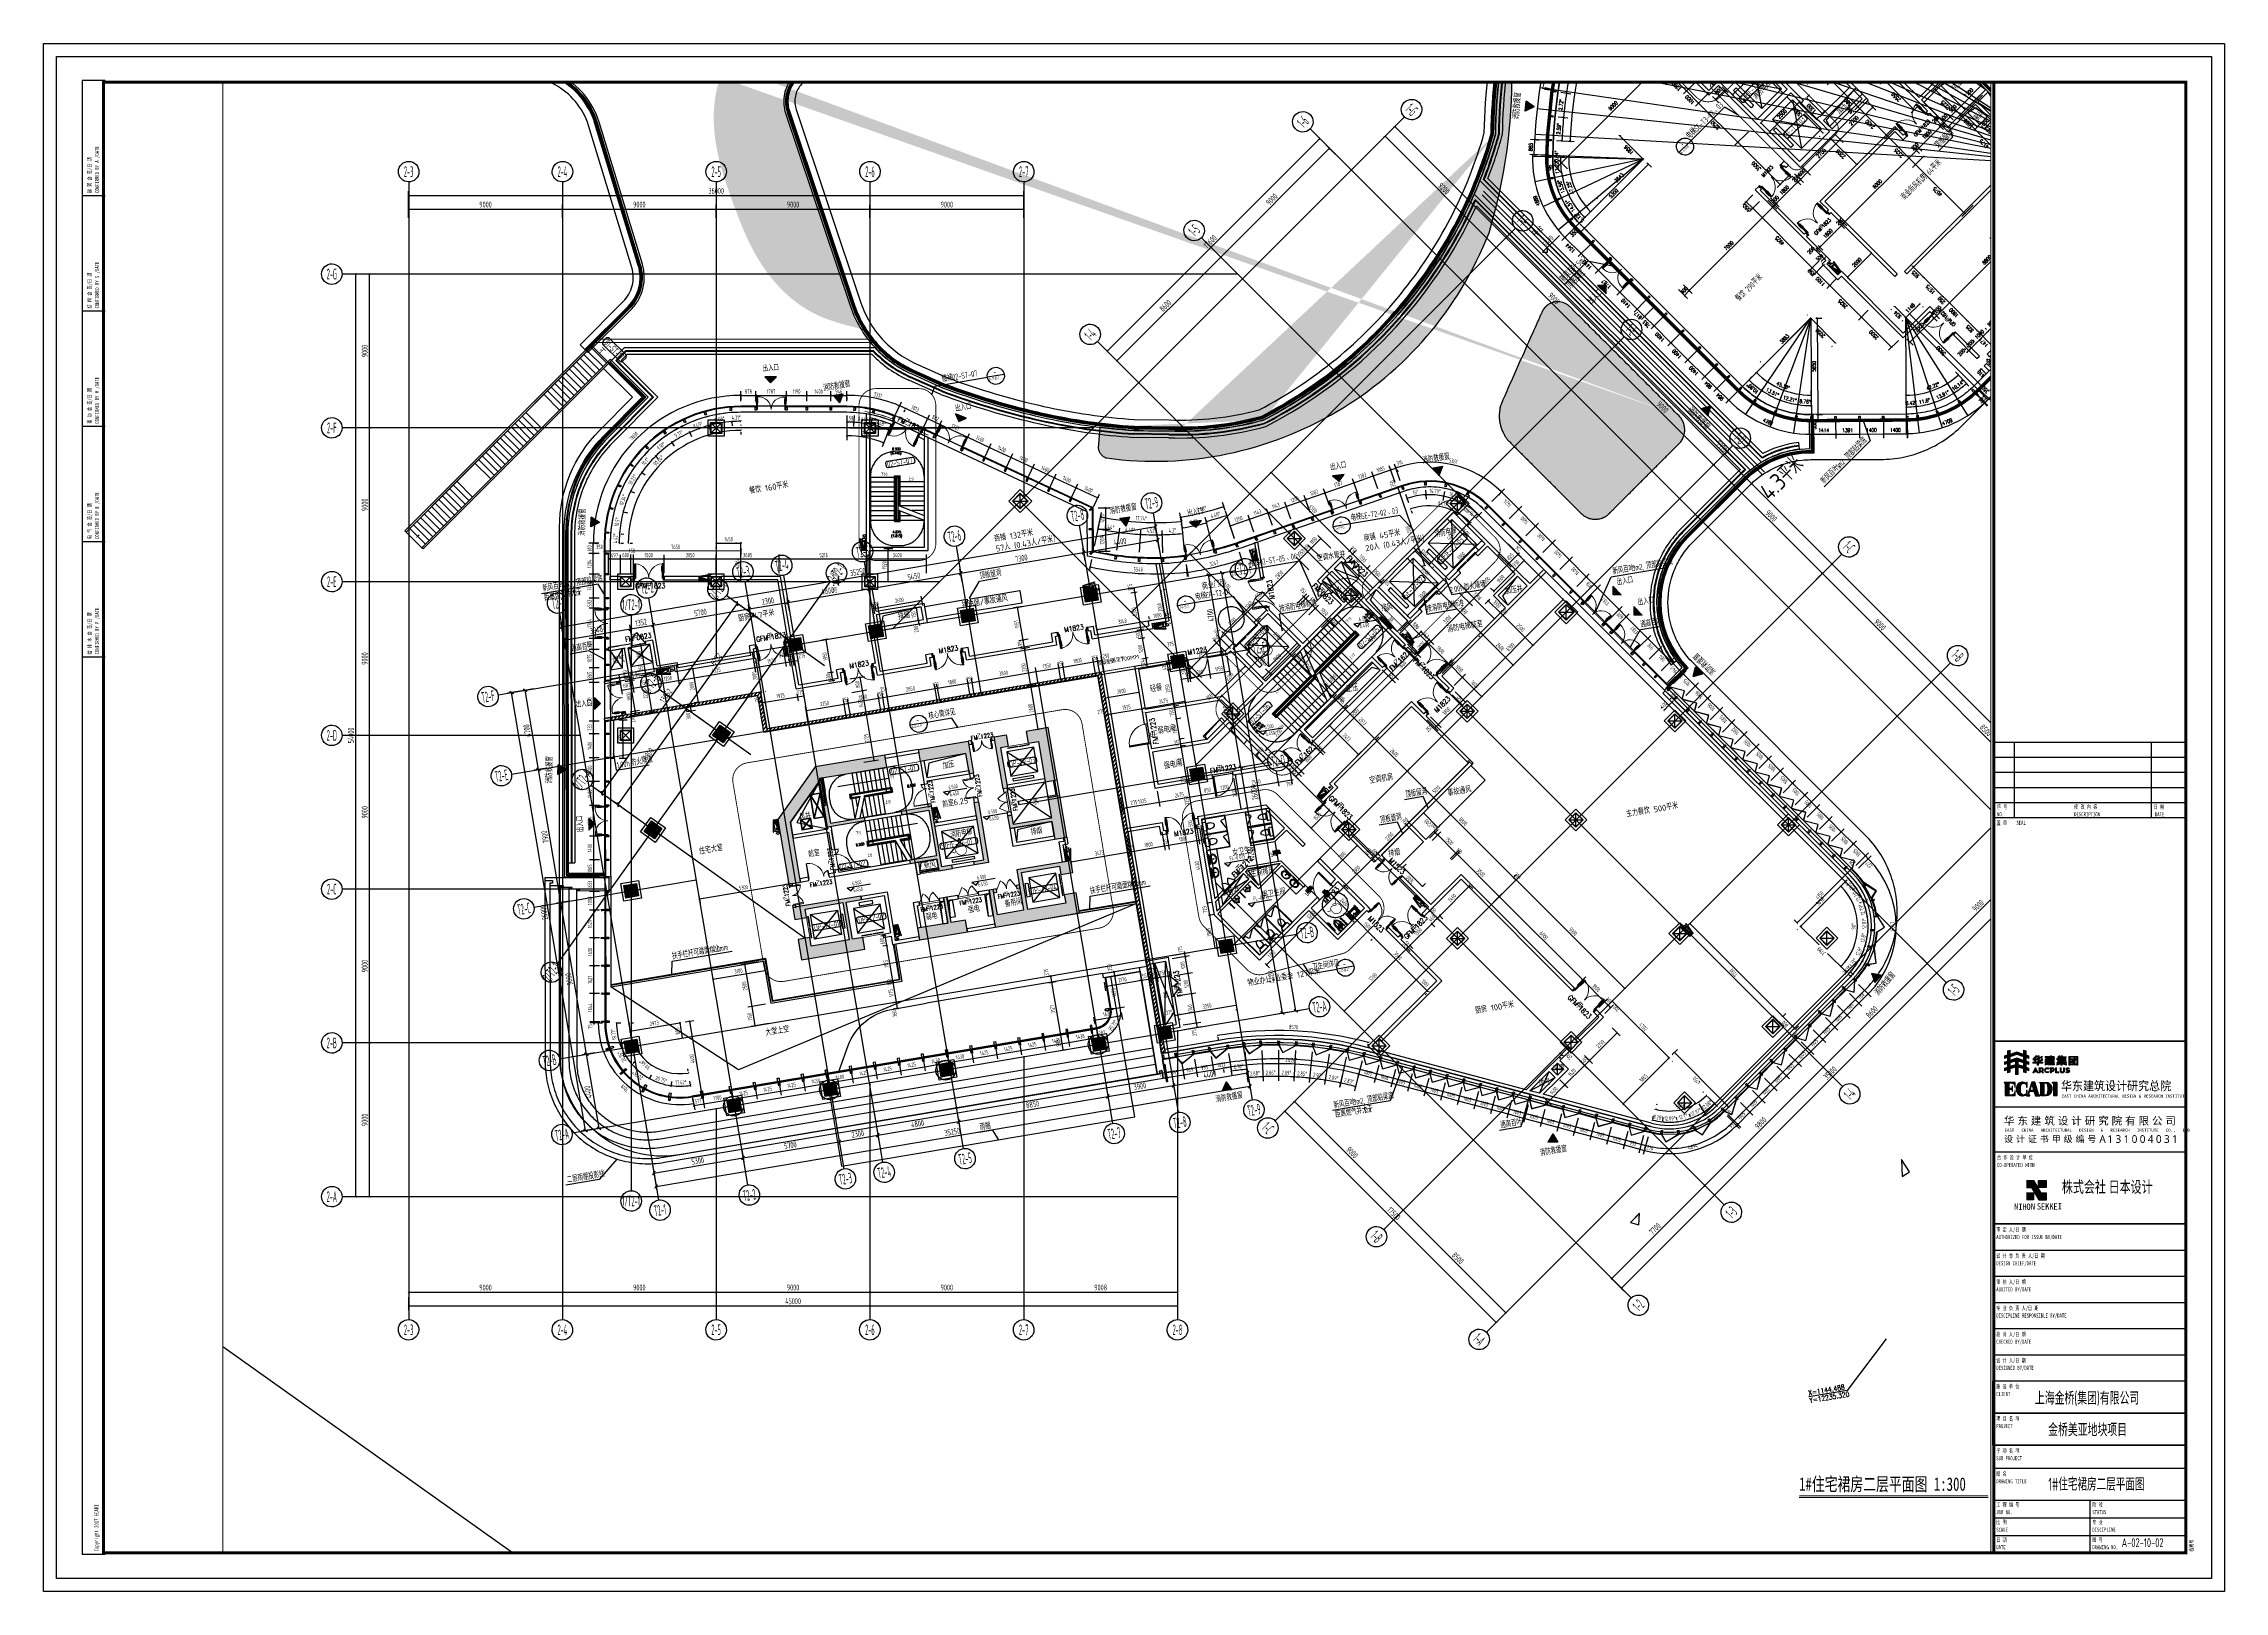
# Paper-space layout '布局1' of a CAD drawing. Extents: x -5 to 846, y -5 to 599.
# The model-space entities are those that its viewports show. They can reach past a viewport. Long polylines and large blocks are cut down to what shows.
import ezdxf
from ezdxf.enums import TextEntityAlignment as Align

# ---------------------------------------------------------------- set-up
doc = ezdxf.new("R2010")
doc.units = 0
doc.header["$LTSCALE"] = 1000
doc.header["$MEASUREMENT"] = 0
for name, pattern in [('PX-GLAZ-F2$0$DASH', [0.35, 0.25, -0.1]), ('PX-GLAZ-F2$0$PX-GLAZ-F2$0$DASH', [0.35, 0.25, -0.1]), ('PX-GRID-T2$0$DOTE', [2.42, 2, -0.2, 0.02, -0.2]), ('PX-PLAN-F2-T2$0$ACAD_ISO05W100', [34, 24, -3, 0.5, -3, 0.5, -3]), ('PX-PLAN-F2-T2$0$CENTERX2', [4, 2.5, -0.5, 0.5, -0.5]), ('PX-PLAN-F2-T2$0$DASH', [0.35, 0.25, -0.1]), ('PX-PLAN-F2-T2$0$DASHDOT2', [0.5, 0.25, -0.125, 0, -0.125]), ('PX-PLAN-F2-T2$0$DASHED', [0.75, 0.5, -0.25]), ('PX-PLAN-F2-T2$0$HIDDEN', [0.375, 0.25, -0.125]), ('PX-PLAN-F2-T2$0$X-01-10-01$0$DASHED', [0.75, 0.5, -0.25]), ('PX-PLAN-F2-T3$0$ACAD_ISO05W100', [34, 24, -3, 0.5, -3, 0.5, -3]), ('PX-PLAN-F2-T3$0$DASH', [0.35, 0.25, -0.1]), ('PX-PLAN-F2-T3$0$DASHDOT2', [0.5, 0.25, -0.125, 0, -0.125]), ('PX-PLAN-F2-T3$0$DASHED', [0.75, 0.5, -0.25]), ('PX-PLAN-F2-T3$0$DOTE', [2.42, 2, -0.2, 0.02, -0.2]), ('PX-PLAN-F2-T3$0$HIDDEN', [0.375, 0.25, -0.125]), ('PX-PLAN-F2-T3$0$S-1-AXIS$0$CENTER', [50.8, 31.75, -6.35, 6.35, -6.35]), ('PX-PLAN-F2-T3$0$X-01-10-01$0$DASHED', [0.75, 0.5, -0.25]), ('PX-ST-F2$0$$0$DASHED', [0.75, 0.5, -0.25]), ('PX-ST-F2$0$CENTERX2', [4, 2.5, -0.5, 0.5, -0.5]), ('PX-ST-F2$0$CONTINOUS', [0]), ('PX-ST-F2$0$DASH', [0.35, 0.25, -0.1]), ('PX-ST-F2$0$DASHDOT2', [0.5, 0.25, -0.125, 0, -0.125]), ('PX-ST-F2$0$HIDDEN', [0.375, 0.25, -0.125]), ('PX-ST-F2$0$HIDDEN2', [4.7625, 3.175, -1.5875]), ('TX-CORE-T2-F2$0$DASHDOT', [25.4, 12.7, -6.35, 0, -6.35]), ('TX-GRID-T2$0$DOTE', [2.42, 2, -0.2, 0.02, -0.2])]:
    doc.linetypes.add(name, pattern=pattern)
for name, color, linetype in [('C-SHEET-SHBD', 4, 'Continuous'), ('PX-GLAZ-F2$0$1111111', 5, 'Continuous'), ('PX-GLAZ-F2$0$NS-Line-01', 10, 'Continuous'), ('PX-GLAZ-F2$0$PX-GLAZ-F1$0$CURTWALL', 4, 'Continuous'), ('PX-GLAZ-F2$0$PX-GLAZ-F1$0$NSSH-0322', 2, 'Continuous'), ('PX-GLAZ-F2$0$PX-GLAZ-F2$0$CURTWALL', 4, 'Continuous'), ('PX-GLAZ-F2$0$PX-GLAZ-F2$0$DIM_SYMB', 3, 'Continuous'), ('PX-GLAZ-F2$0$PX-GLAZ-F2$0$E_STAIR', 2, 'Continuous'), ('PX-GLAZ-F2$0$PX-GLAZ-F2$0$G-LINE2', 2, 'Continuous'), ('PX-GLAZ-F2$0$PX-GLAZ-F2$0$NSSH-0322', 2, 'Continuous'), ('PX-GLAZ-F2$0$PX-GLAZ-F2$0$PUB_TEXT', 7, 'Continuous'), ('PX-GLAZ-F2$0$PX-GLAZ-F2$0$PX-GLAZ-F2$0$G-LINE2', 2, 'Continuous'), ('PX-GLAZ-F2$0$PX-GLAZ-F2$0$PX-GLAZ-F2$0$PX-GLAZ-F2$0$G-LINE2', 2, 'Continuous'), ('PX-GLAZ-F2$0$PX-GLAZ-F2$0$PX-GLAZ-F2$0$PX-GLAZ-F2$0$挑檐', 53, 'Continuous'), ('PX-GLAZ-F2$0$PX-GLAZ-F2$0$PX-GLAZ-F2$0$幕墙线', 104, 'Continuous'), ('PX-GLAZ-F2$0$PX-GLAZ-F2$0$PX-GLAZ-F2$0$平台轮廓', 3, 'Continuous'), ('PX-GLAZ-F2$0$PX-GLAZ-F2$0$PX-GLAZ-F2$0$挑檐', 53, 'Continuous'), ('PX-GLAZ-F2$0$PX-GLAZ-F2$0$PX-J-PLAN-F1$0$A-SYMB-NAME150', 4, 'Continuous'), ('PX-GLAZ-F2$0$PX-GLAZ-F2$0$PX-J-PLAN-F1$0$A-SYMB-NUMB-T150', 10, 'Continuous'), ('PX-GLAZ-F2$0$PX-GLAZ-F2$0$绿化', 3, 'Continuous'), ('PX-GLAZ-F2$0$PX-GLAZ-F3$0$WINDOW', 4, 'Continuous'), ('PX-GLAZ-F2$0$PX-J-PLAN-F1$0$A-SYMB-NAME150', 4, 'Continuous'), ('PX-GLAZ-F2$0$PX-J-PLAN-F1$0$A-SYMB-NUMB-T150', 10, 'Continuous'), ('PX-GLAZ-F2$0$PX-PLAN-F2-T1$0$A-DIMS-150', 1, 'Continuous'), ('PX-GLAZ-F2$0$PX-PLAN-F2-T2$0$WALL', 9, 'Continuous'), ('PX-GLAZ-F2$0$WINDOW_TEXT', 7, 'Continuous'), ('PX-GLAZ-F2$0$xc', 3, 'Continuous'), ('PX-GLAZ-F2$0$绿化', 3, 'Continuous'), ('PX-GRID-T2$0$A-ANNO-TEXT', 7, 'Continuous'), ('PX-GRID-T2$0$A-BOUNDARY', 1, 'Continuous'), ('PX-GRID-T2$0$A-DIMS-150', 1, 'Continuous'), ('PX-GRID-T2$0$A-SYMB', 4, 'Continuous'), ('PX-GRID-T2$0$DOTE', 1, 'Continuous'), ('PX-GRID-T2$0$PUB_DIM', 3, 'Continuous'), ('PX-PLAN-F2-T2$0$$0$PUB_TEXT', 7, 'Continuous'), ('PX-PLAN-F2-T2$0$00-百叶位置', 3, 'Continuous'), ('PX-PLAN-F2-T2$0$0P-FE-FH-V', 3, 'Continuous'), ('PX-PLAN-F2-T2$0$0P-FE-HY（消火栓）', 1, 'Continuous'), ('PX-PLAN-F2-T2$0$A-FLOR', 2, 'Continuous'), ('PX-PLAN-F2-T2$0$A-SHFT', 161, 'Continuous'), ('PX-PLAN-F2-T2$0$A-SYMB', 7, 'Continuous'), ('PX-PLAN-F2-T2$0$DIM_LEAD', 3, 'Continuous'), ('PX-PLAN-F2-T2$0$DOOR_FIRE', 4, 'Continuous'), ('PX-PLAN-F2-T2$0$DOOR_FIRE_TEXT', 7, 'Continuous'), ('PX-PLAN-F2-T2$0$E_STAIR', 2, 'Continuous'), ('PX-PLAN-F2-T2$0$FUR家具', 8, 'Continuous'), ('PX-PLAN-F2-T2$0$HOLE', 2, 'Continuous'), ('PX-PLAN-F2-T2$0$J洁具厨具  LVTRY', 8, 'Continuous'), ('PX-PLAN-F2-T2$0$PUB_DIM', 3, 'Continuous'), ('PX-PLAN-F2-T2$0$PUB_TEXT', 7, 'Continuous'), ('PX-PLAN-F2-T2$0$REDLINE', 1, 'PX-PLAN-F2-T2$0$ACAD_ISO05W100'), ('PX-PLAN-F2-T2$0$WALL', 9, 'Continuous'), ('PX-PLAN-F2-T2$0$WINDOW', 4, 'Continuous'), ('PX-PLAN-F2-T2$0$WINDOW_TEXT', 4, 'Continuous'), ('PX-PLAN-F2-T2$0$X-01-10-01$0$A-FIRE-SYMB', 1, 'Continuous'), ('PX-PLAN-F2-T2$0$X-01-10-01$0$A-SYMB-BUBB', 3, 'PX-PLAN-F2-T2$0$X-01-10-01$0$DASHED'), ('PX-PLAN-F2-T2$0$X-01-10-01$0$A-SYMB-NUMB-150', 4, 'Continuous'), ('PX-PLAN-F2-T2$0$X-01-10-01$0$A-SYMB-NUMB-T', 10, 'Continuous'), ('PX-PLAN-F2-T2$0$X-01-10-01$0$A-SYMB-VOID', 35, 'Continuous'), ('PX-PLAN-F2-T2$0$X-01-10-01$0$A-TEXT', 4, 'Continuous'), ('PX-PLAN-F2-T2$0$X-01-10-02$0$A-GENM', 13, 'Continuous'), ('PX-PLAN-F2-T2$0$X-01-Podium-Toilet$0$A-DIMS-50', 1, 'Continuous'), ('PX-PLAN-F2-T2$0$X-01-Podium-Toilet$0$A-SYMB-STRS', 1, 'Continuous'), ('PX-PLAN-F2-T2$0$挡烟垂壁', 2, 'PX-PLAN-F2-T2$0$DASHDOT2'), ('PX-PLAN-F2-T2$0$防火墙填充', 1, 'Continuous'), ('PX-PLAN-F2-T3$0$00-百叶位置', 3, 'Continuous'), ('PX-PLAN-F2-T3$0$0P-FE-FH-V', 3, 'Continuous'), ('PX-PLAN-F2-T3$0$0P-FE-HY（消火栓）', 1, 'Continuous'), ('PX-PLAN-F2-T3$0$A-FLOR', 2, 'Continuous'), ('PX-PLAN-F2-T3$0$A-SHFT', 161, 'Continuous'), ('PX-PLAN-F2-T3$0$A-SYMB', 7, 'Continuous'), ('PX-PLAN-F2-T3$0$DIM_LEAD', 3, 'Continuous'), ('PX-PLAN-F2-T3$0$DOOR_FIRE', 4, 'Continuous'), ('PX-PLAN-F2-T3$0$DOOR_FIRE_TEXT', 7, 'Continuous'), ('PX-PLAN-F2-T3$0$E_STAIR', 2, 'Continuous'), ('PX-PLAN-F2-T3$0$FIRE', 1, 'PX-PLAN-F2-T3$0$DASHED'), ('PX-PLAN-F2-T3$0$FUR家具', 9, 'Continuous'), ('PX-PLAN-F2-T3$0$HOLE', 2, 'Continuous'), ('PX-PLAN-F2-T3$0$J洁具厨具  LVTRY', 9, 'Continuous'), ('PX-PLAN-F2-T3$0$NS-Stair-01', 3, 'Continuous'), ('PX-PLAN-F2-T3$0$NS-Stair-Arrow-01', 2, 'Continuous'), ('PX-PLAN-F2-T3$0$PUB_DIM', 3, 'Continuous'), ('PX-PLAN-F2-T3$0$PUB_TEXT', 7, 'Continuous'), ('PX-PLAN-F2-T3$0$REDLINE', 1, 'PX-PLAN-F2-T3$0$ACAD_ISO05W100'), ('PX-PLAN-F2-T3$0$S-1-AXIS$0$0S-AXIS', 1, 'PX-PLAN-F2-T3$0$S-1-AXIS$0$CENTER'), ('PX-PLAN-F2-T3$0$WALL', 9, 'Continuous'), ('PX-PLAN-F2-T3$0$WINDOW', 4, 'Continuous'), ('PX-PLAN-F2-T3$0$WINDOW_TEXT', 7, 'Continuous'), ('PX-PLAN-F2-T3$0$X-01-10-01$0$A-FIRE-SYMB', 1, 'Continuous'), ('PX-PLAN-F2-T3$0$X-01-10-01$0$A-SYMB-BUBB', 3, 'PX-PLAN-F2-T3$0$X-01-10-01$0$DASHED'), ('PX-PLAN-F2-T3$0$X-01-10-01$0$A-SYMB-NUMB-150', 4, 'Continuous'), ('PX-PLAN-F2-T3$0$X-01-10-01$0$A-SYMB-NUMB-T', 10, 'Continuous'), ('PX-PLAN-F2-T3$0$X-01-10-01$0$A-SYMB-VOID', 35, 'Continuous'), ('PX-PLAN-F2-T3$0$X-01-10-01$0$A-TEXT', 4, 'Continuous'), ('PX-PLAN-F2-T3$0$X-01-10-02$0$A-GENM', 13, 'Continuous'), ('PX-PLAN-F2-T3$0$X-01-Podium-Toilet$0$A-DIMS-50', 1, 'Continuous'), ('PX-PLAN-F2-T3$0$X-01-Podium-Toilet$0$A-SYMB-STRS', 1, 'Continuous'), ('PX-PLAN-F2-T3$0$挡烟垂壁', 2, 'PX-PLAN-F2-T3$0$DASHDOT2'), ('PX-PLAN-F2-T3$0$防火墙填充', 1, 'Continuous'), ('PX-ST-F2$0$02-ST-07 BLOCK', 7, 'Continuous'), ('PX-ST-F2$0$A-ANNO-TABL', 73, 'Continuous'), ('PX-ST-F2$0$A-DOTE', 14, 'PX-ST-F2$0$CENTERX2'), ('PX-ST-F2$0$A-GLAZ', 4, 'Continuous'), ('PX-ST-F2$0$A-SHFT', 161, 'Continuous'), ('PX-ST-F2$0$A-STRS', 4, 'Continuous'), ('PX-ST-F2$0$CURTWALL', 4, 'Continuous'), ('PX-ST-F2$0$DIM_SYMB', 3, 'Continuous'), ('PX-ST-F2$0$DOOR_FIRE', 4, 'Continuous'), ('PX-ST-F2$0$PJ', 4, 'Continuous'), ('PX-ST-F2$0$PUB_TEXT', 7, 'Continuous'), ('PX-ST-F2$0$PX-GLAZ-F2$0$幕墙线', 104, 'Continuous'), ('PX-ST-F2$0$TC', 4, 'Continuous'), ('PX-ST-F2$0$TWES', 2, 'Continuous'), ('PX-ST-F2$0$WINDOW', 4, 'Continuous'), ('PX-ST-F2$0$修改', 210, 'PX-ST-F2$0$CONTINOUS'), ('PX-ST-F2$0$幕墙线', 104, 'Continuous'), ('PX-ST-F2$0$建-文字', 4, 'Continuous'), ('TX-CORE-T2-F2$0$EVTR', 2, 'Continuous'), ('TX-CORE-T2-F2$0$F-STAIR', 4, 'Continuous'), ('TX-CORE-T2-F2$0$T2-COLS-F2$0$0S-COLS-HATCH', 8, 'Continuous'), ('TX-CORE-T2-F2$0$T2-COLS-F2$0$0S-COLS-LINE', 90, 'Continuous'), ('TX-CORE-T2-F2$0$T2-CORE-F1~F3$0$0S-WALL-HATCH', 8, 'Continuous'), ('TX-CORE-T2-F2$0$T2-CORE-F1~F3$0$0S-WALL-LINE', 3, 'Continuous'), ('TX-CORE-T2-F2$0$WALL', 255, 'Continuous'), ('TX-CORE-T2-F2$0$WINDOW_TEXT', 7, 'Continuous'), ('TX-GRID-T2$0$A-SYMB', 4, 'Continuous'), ('TX-GRID-T2$0$DOTE', 1, 'Continuous'), ('TX-GRID-T2$0$PUB_DIM', 3, 'Continuous'), ('土建2013Ecadi-data(美亚方案）$0$C-SHEET-SHBD', 4, 'Continuous'), ('土建2018EcadiA1(方案联合图框)$0$2017_11-sheet-L1$0$C-SHET-TTLB', 11, 'Continuous'), ('土建2018EcadiA1(方案联合图框)$0$2017_11-sheet-L2$0$2017_11-sheet-L2$0$C-SHET-TTLB', 11, 'Continuous'), ('土建2018EcadiA1(方案联合图框)$0$2017_11-sheet-LOGO$0$C-SHET-TTLB', 11, 'Continuous'), ('土建2018EcadiA1(方案联合图框)$0$2017_11-sheet-R$0$C-SHET-TTLB', 11, 'Continuous'), ('土建2018EcadiA1(方案联合图框)$0$2017_11-sheet-R2$0$C-SHET-TTLB', 11, 'Continuous'), ('土建2018EcadiA1(方案联合图框)$0$C-SHET-TTLB', 11, 'Continuous'), ('文字', 7, 'Continuous')]:
    doc.layers.add(name, color=color, linetype=linetype)
for name, color, linetype, lineweight in [('PX-GLAZ-F2$0$PX-GLAZ-F1$0$_EDO-ALUMINIUM-SECTION', 90, 'Continuous', 30), ('PX-GLAZ-F2$0$PX-GLAZ-F1$0$_EDO-GLASS-SECTION', 130, 'Continuous', 30), ('PX-GLAZ-F2$0$PX-GLAZ-F1$0$WINDOW', 4, 'Continuous', 5), ('PX-GLAZ-F2$0$PX-GLAZ-F2$0$_EDO-ALUMINIUM-SECTION', 90, 'Continuous', 30), ('PX-GLAZ-F2$0$PX-GLAZ-F2$0$_EDO-ALUMINIUM-VIEW', 94, 'Continuous', 18), ('PX-GLAZ-F2$0$PX-GLAZ-F2$0$_EDO-GLASS-SECTION', 130, 'Continuous', 30), ('PX-GLAZ-F2$0$PX-GLAZ-F2$0$PX-GLAZ-F2$0$板边线', 36, 'Continuous', 30), ('PX-GLAZ-F2$0$PX-GLAZ-F2$0$STAIR', 4, 'Continuous', 0), ('PX-GLAZ-F2$0$PX-GLAZ-F2$0$WINDOW', 4, 'Continuous', 5), ('PX-GLAZ-F2$0$PX-GLAZ-F2$0$板边线', 36, 'Continuous', 30), ('PX-GLAZ-F2$0$PX-GLAZ-F3$0$_EDO-ALUMINIUM-SECTION', 90, 'Continuous', 30), ('PX-GLAZ-F2$0$PX-GLAZ-F3$0$_EDO-GLASS-SECTION', 130, 'Continuous', 30), ('PX-GLAZ-F2$0$WINDOW', 4, 'Continuous', 5), ('PX-GLAZ-F2$0$板边线', 36, 'Continuous', 30), ('PX-PLAN-F2-T2$0$板边线', 36, 'Continuous', 30), ('PX-PLAN-F2-T3$0$RF-PD-L2FL$0$OAP0501_', 1, 'Continuous', 13), ('PX-PLAN-F2-T3$0$RF-PD-L2FL$0$抗震缝', 1, 'Continuous', 13), ('PX-PLAN-F2-T3$0$板边线', 36, 'Continuous', 30), ('PX-ST-F2$0$1', 3, 'Continuous', 15), ('PX-ST-F2$0$_EDO-ALUMINIUM-HIDDEN', 96, 'PX-ST-F2$0$HIDDEN', 9), ('PX-ST-F2$0$_EDO-ALUMINIUM-SECTION', 90, 'Continuous', 30), ('PX-ST-F2$0$_EDO-ALUMINIUM-VIEW', 94, 'Continuous', 18), ('PX-ST-F2$0$_EDO-AXES-ELEMENT', 16, 'PX-ST-F2$0$DASHDOT2', 5), ('PX-ST-F2$0$_EDO-GLASS-SECTION', 130, 'Continuous', 30), ('PX-ST-F2$0$A-STRS-HDDN', 5, 'PX-ST-F2$0$HIDDEN2', 15), ('PX-ST-F2$0$PX-GLAZ-F2$0$板边线', 36, 'Continuous', 30), ('PX-ST-F2$0$板边线', 36, 'Continuous', 30), ('TX-CORE-T2-F2$0$ARUP_AC_SPD', 112, 'Continuous', 35), ('TX-CORE-T2-F2$0$R_道路中心线', 251, 'TX-CORE-T2-F2$0$DASHDOT', 0), ('TX-CORE-T2-F2$0$WINDOW', 4, 'Continuous', 5)]:
    doc.layers.add(name, color=color, linetype=linetype, lineweight=lineweight)
doc.layers.add('PX-PLAN-F2-T2$0$RF-PD-L2FL$0$OAP0501_', color=1, linetype='Continuous', lineweight=13, plot=False)
doc.layers.add('PX-PLAN-F2-T2$0$RF-PD-L2FL$0$抗震缝', color=1, linetype='Continuous', lineweight=13, plot=False)
for name, color, linetype, plot in [('PX-PLAN-F2-T2$0$X-01-10-01$0$@@Guideline - noneprint', 163, 'Continuous', False), ('PX-PLAN-F2-T3$0$20220530 连廊减面积', 3, 'Continuous', False), ('PX-ST-F2$0$20220523 建筑修改', 21, 'Continuous', False), ('PX-ST-F2$0$20220620 楼梯修改', 17, 'Continuous', False)]:
    doc.layers.add(name, color=color, linetype=linetype, plot=plot)
doc.layers.add('PX-ST-F2$0$A-FIRE-CMPT-1', color=7, linetype='PX-ST-F2$0$$0$DASHED', true_color=0xff0f4b)
doc.styles.add('PX-GLAZ-F2$0$_TCH_WINDOW', font='SIMPLEX', dxfattribs={"bigfont": 'GBCBIG'})
doc.styles.add('PX-GLAZ-F2$0$PX-GLAZ-F2$0$_TCH_DIM', font='SIMPLEX', dxfattribs={"bigfont": 'GBCBIG'})
doc.styles.add('PX-GLAZ-F2$0$PX-GLAZ-F2$0$PX-J-PLAN-F1$0$XD2008', font='xd-hzs.shx', dxfattribs={"width": 0.7, "bigfont": 'xd-hztxt.shx'})
doc.styles.add('PX-GLAZ-F2$0$PX-J-PLAN-F1$0$XD2008', font='xd-hzs.shx', dxfattribs={"width": 0.7, "bigfont": 'xd-hztxt.shx'})
doc.styles.add('PX-GLAZ-F2$0$PX-PLAN-F2-T1$0$XD2008_T3', font='xd-hzs.shx', dxfattribs={"width": 0.7, "bigfont": 'xd-hztxt.shx'})
doc.styles.add('PX-GRID-T2$0$_TCH_DIM', font='SIMPLEX', dxfattribs={"bigfont": 'GBCBIG'})
doc.styles.add('PX-GRID-T2$0$X-01-GRID-01$0$1600-CD-B1-09-Grid$0$XD2008', font='xd-hzs.shx', dxfattribs={"width": 0.7, "bigfont": 'xd-hztxt.shx'})
doc.styles.add('PX-GRID-T2$0$XD2008_T3', font='xd-hzs.shx', dxfattribs={"width": 0.7, "bigfont": 'xd-hztxt.shx'})
doc.styles.add('PX-PLAN-F2-T2$0$_TCH_WINDOW', font='SIMPLEX', dxfattribs={"height": 3.5, "bigfont": 'GBCBIG'})
doc.styles.add('PX-PLAN-F2-T2$0$DIM_FONT', font='SIMPLEX', dxfattribs={"width": 0.7, "bigfont": 'GBCBIG'})
doc.styles.add('PX-PLAN-F2-T2$0$PX-PLAN-F1-T2$0$Standard', font='gbenor.shx', dxfattribs={"bigfont": 'gbcbig.shx'})
doc.styles.add('PX-PLAN-F2-T2$0$Standard', font='gbenor.shx', dxfattribs={"bigfont": 'gbcbig.shx'})
doc.styles.add('PX-PLAN-F2-T2$0$X-01-10-01$0$XD2008', font='xd-hzs.shx', dxfattribs={"width": 0.7, "bigfont": 'xd-hztxt.shx'})
doc.styles.add('PX-PLAN-F2-T2$0$X-01-Podium-Toilet$0$XD2008', font='xd-hzs.shx', dxfattribs={"width": 0.7, "bigfont": 'xd-hztxt.shx'})
doc.styles.add('PX-PLAN-F2-T2$0$XD2008', font='xd-hzs.shx', dxfattribs={"width": 0.7, "bigfont": 'xd-hztxt.shx'})
doc.styles.add('PX-PLAN-F2-T2$0$XD2008_T3', font='xd-hzs.shx', dxfattribs={"width": 0.7, "bigfont": 'xd-hztxt.shx'})
doc.styles.add('PX-PLAN-F2-T3$0$_TCH_DIM_T3', font='SIMPLEX', dxfattribs={"width": 0.705882, "bigfont": 'GBCBIG'})
doc.styles.add('PX-PLAN-F2-T3$0$_TCH_WINDOW', font='SIMPLEX', dxfattribs={"height": 3.5, "bigfont": 'GBCBIG'})
doc.styles.add('PX-PLAN-F2-T3$0$DIM_FONT', font='SIMPLEX', dxfattribs={"width": 0.7, "bigfont": 'GBCBIG'})
doc.styles.add('PX-PLAN-F2-T3$0$PX-PLAN-F1-T2$0$Standard', font='gbenor.shx', dxfattribs={"bigfont": 'gbcbig.shx'})
doc.styles.add('PX-PLAN-F2-T3$0$Standard', font='gbenor.shx', dxfattribs={"bigfont": 'gbcbig.shx'})
doc.styles.add('PX-PLAN-F2-T3$0$X-01-10-01$0$XD2008', font='xd-hzs.shx', dxfattribs={"width": 0.7, "bigfont": 'xd-hztxt.shx'})
doc.styles.add('PX-PLAN-F2-T3$0$X-01-Podium-Toilet$0$XD2008', font='xd-hzs.shx', dxfattribs={"width": 0.7, "bigfont": 'xd-hztxt.shx'})
doc.styles.add('PX-PLAN-F2-T3$0$XD2008', font='xd-hzs.shx', dxfattribs={"width": 0.7, "bigfont": 'xd-hztxt.shx'})
doc.styles.add('PX-ST-F2$0$_TCH_DIM', font='SIMPLEX', dxfattribs={"bigfont": 'GBCBIG'})
doc.styles.add('PX-ST-F2$0$Standard', font='gbenor.shx', dxfattribs={"bigfont": 'gbcbig.shx'})
doc.styles.add('PX-ST-F2$0$XD2008', font='xd-hzs.shx', dxfattribs={"width": 0.7, "bigfont": 'xd-hztxt.shx'})
doc.styles.add('SHEET-ECADI', font='', dxfattribs={"width": 0.7})
doc.styles.add('TX-CORE-T2-F2$0$_TCH_WINDOW', font='SIMPLEX', dxfattribs={"height": 3.5, "bigfont": 'GBCBIG'})
doc.styles.add('TX-GRID-T2$0$X-01-GRID-01$0$1600-CD-B1-09-Grid$0$XD2008', font='xd-hzs.shx', dxfattribs={"width": 0.7, "bigfont": 'xd-hztxt.shx'})
doc.styles.add('TX-GRID-T2$0$XD2008_T3', font='xd-hzs.shx', dxfattribs={"width": 0.7, "bigfont": 'xd-hztxt.shx'})
doc.styles.add('XD2008', font='xd-hzs.shx', dxfattribs={"width": 0.7, "bigfont": 'xd-hztxt.shx'})
doc.styles.add('土建2013Ecadi-data(美亚方案）$0$XD2008', font='xd-hzs.shx', dxfattribs={"width": 0.7, "bigfont": 'xd-hztxt.shx'})
doc.styles.add('土建2018EcadiA1(方案联合图框)$0$2017_11-sheet-L1$0$SHEET-ECADI', font='', dxfattribs={"width": 0.7})
doc.styles.add('土建2018EcadiA1(方案联合图框)$0$2017_11-sheet-L2$0$2017_11-sheet-L2$0$SHEET-ECADI', font='', dxfattribs={"width": 0.7})
doc.styles.add('土建2018EcadiA1(方案联合图框)$0$2017_11-sheet-LOGO$0$微软雅黑L', font='')
doc.styles.add('土建2018EcadiA1(方案联合图框)$0$2017_11-sheet-LOGO$0$黑体', font='')
doc.styles.add('土建2018EcadiA1(方案联合图框)$0$2017_11-sheet-R$0$SHEET-ECADI', font='', dxfattribs={"width": 0.7})
doc.styles.add('土建2018EcadiA1(方案联合图框)$0$2017_11-sheet-R2$0$SHEET-ECADI', font='', dxfattribs={"width": 0.7})
doc.styles.add('土建2018EcadiA1(方案联合图框)$0$NS_T_G03', font='')
doc.styles.add('土建2018EcadiA1(方案联合图框)$0$SIMHEI', font='', dxfattribs={"width": 0.7})
doc.styles.get('SHEET-ECADI').set_extended_font_data('SimHei')
doc.styles.get('土建2018EcadiA1(方案联合图框)$0$2017_11-sheet-L1$0$SHEET-ECADI').set_extended_font_data('SimHei')
doc.styles.get('土建2018EcadiA1(方案联合图框)$0$2017_11-sheet-L2$0$2017_11-sheet-L2$0$SHEET-ECADI').set_extended_font_data('SimHei')
doc.styles.get('土建2018EcadiA1(方案联合图框)$0$2017_11-sheet-LOGO$0$微软雅黑L').set_extended_font_data('Microsoft YaHei Light')
doc.styles.get('土建2018EcadiA1(方案联合图框)$0$2017_11-sheet-LOGO$0$黑体').set_extended_font_data('SimHei')
doc.styles.get('土建2018EcadiA1(方案联合图框)$0$2017_11-sheet-R$0$SHEET-ECADI').set_extended_font_data('SimHei')
doc.styles.get('土建2018EcadiA1(方案联合图框)$0$2017_11-sheet-R2$0$SHEET-ECADI').set_extended_font_data('SimHei')
doc.styles.get('土建2018EcadiA1(方案联合图框)$0$NS_T_G03').set_extended_font_data('SimHei')
doc.styles.get('土建2018EcadiA1(方案联合图框)$0$SIMHEI').set_extended_font_data('Microsoft YaHei')
doc.dimstyles.new('PX-GLAZ-F2$0$PX-PLAN-F2-T1$0$XD300$0&&100', dxfattribs={"dimtxt": 250, "dimasz": 100, "dimexe": 100, "dimexo": 200, "dimgap": 50, "dimtad": 1, "dimdec": 0, "dimzin": 0, "dimdsep": 46, "dimtxsty": 'PX-GLAZ-F2$0$PX-PLAN-F2-T1$0$XD2008_T3', "dimblk": 'PX-GLAZ-F2$0$PX-PLAN-F2-T1$0$_ArchTick', "dimcen": 0.09, "dimclrt": 4, "dimazin": 2, "dimtfac": 1, "dimtdec": 0, "dimtix": 1, "dimtmove": 2, "dimatfit": 3, "dimfxl": 0, "dimtolj": 1, "dimtzin": 0, "dimarcsym": 0})
doc.dimstyles.new('PX-GRID-T2$0$_TCH_ARCH&&100', dxfattribs={"dimtxt": 350, "dimasz": 100, "dimexe": 250, "dimexo": 300, "dimgap": 100, "dimtad": 1, "dimdec": 0, "dimzin": 0, "dimdsep": 46, "dimtxsty": 'PX-GRID-T2$0$XD2008_T3', "dimblk": 'PX-GRID-T2$0$_ArchTick', "dimcen": 0.09, "dimclrd": 1, "dimclre": 1, "dimclrt": 4, "dimazin": 2, "dimtfac": 1, "dimtdec": 0, "dimtix": 1, "dimtmove": 2, "dimatfit": 3, "dimfxl": 0, "dimtolj": 1, "dimtzin": 0, "dimarcsym": 0})
doc.dimstyles.new('PX-PLAN-F2-T2$0$_TCH_ARCH&&100', dxfattribs={"dimtxt": 250, "dimasz": 100, "dimexe": 250, "dimexo": 300, "dimgap": 100, "dimtad": 1, "dimdec": 0, "dimzin": 0, "dimdsep": 46, "dimtxsty": 'PX-PLAN-F2-T2$0$XD2008_T3', "dimblk": 'PX-PLAN-F2-T2$0$_ArchTick', "dimcen": 0.09, "dimclrd": 1, "dimclrt": 4, "dimazin": 2, "dimtfac": 1, "dimtdec": 0, "dimtix": 1, "dimtmove": 2, "dimatfit": 3, "dimfxl": 0, "dimtolj": 1, "dimtzin": 0, "dimarcsym": 0})
doc.dimstyles.new('PX-PLAN-F2-T2$0$X-01-Podium-Toilet$0$XD50$0', dxfattribs={"dimscale": 50, "dimtxt": 3.5, "dimasz": 1, "dimexe": 1, "dimexo": 2, "dimgap": 0.5, "dimtad": 1, "dimdsep": 46, "dimtxsty": 'PX-PLAN-F2-T2$0$X-01-Podium-Toilet$0$XD2008', "dimblk": 'PX-PLAN-F2-T2$0$X-01-Podium-Toilet$0$_ArchTick', "dimcen": 2.5, "dimclrt": 4, "dimaunit": 1, "dimadec": 0, "dimazin": 0, "dimtfac": 1, "dimtmove": 2, "dimatfit": 3, "dimfxl": 0, "dimtolj": 1, "dimtzin": 0, "dimarcsym": 0})
doc.dimstyles.new('PX-PLAN-F2-T3$0$_TCH_ARCH&&100', dxfattribs={"dimtxt": 212.5, "dimasz": 100, "dimexe": 250, "dimexo": 300, "dimgap": 118.75, "dimtad": 1, "dimdec": 0, "dimzin": 0, "dimdsep": 46, "dimtxsty": 'PX-PLAN-F2-T3$0$_TCH_DIM_T3', "dimblk": 'PX-PLAN-F2-T3$0$_ArchTick', "dimcen": 0.09, "dimclrd": 1, "dimclre": 1, "dimclrt": 4, "dimazin": 2, "dimtfac": 1, "dimtdec": 0, "dimtix": 1, "dimtmove": 2, "dimatfit": 3, "dimfxl": 0, "dimtolj": 1, "dimtzin": 0, "dimarcsym": 0})
doc.dimstyles.new('PX-PLAN-F2-T3$0$STANDARD', dxfattribs={"dimscale": 100, "dimtxt": 3.5, "dimasz": 1, "dimexe": 2.5, "dimexo": 3, "dimgap": 1.5, "dimtad": 1, "dimdec": 0, "dimzin": 0, "dimdsep": 46, "dimtxsty": 'PX-PLAN-F2-T3$0$Standard', "dimblk": 'PX-PLAN-F2-T3$0$_ArchTick', "dimcen": 0.09, "dimadec": 0, "dimazin": 0, "dimtfac": 1, "dimtdec": 0, "dimtix": 1, "dimtmove": 2, "dimatfit": 3, "dimfxl": 0, "dimtolj": 1, "dimtzin": 0, "dimarcsym": 0})
doc.dimstyles.new('PX-PLAN-F2-T3$0$X-01-Podium-Toilet$0$XD50$0', dxfattribs={"dimscale": 50, "dimtxt": 3.5, "dimasz": 1, "dimexe": 1, "dimexo": 2, "dimgap": 0.5, "dimtad": 1, "dimdsep": 46, "dimtxsty": 'PX-PLAN-F2-T3$0$X-01-Podium-Toilet$0$XD2008', "dimblk": 'PX-PLAN-F2-T3$0$X-01-Podium-Toilet$0$_ArchTick', "dimcen": 2.5, "dimclrt": 4, "dimaunit": 1, "dimadec": 0, "dimazin": 0, "dimtfac": 1, "dimtmove": 2, "dimatfit": 3, "dimfxl": 0, "dimtolj": 1, "dimtzin": 0, "dimarcsym": 0})
doc.dimstyles.new('TX-GRID-T2$0$_TCH_ARCH&&100', dxfattribs={"dimtxt": 350, "dimasz": 200, "dimexe": 250, "dimexo": 300, "dimgap": 100, "dimtad": 1, "dimdec": 0, "dimzin": 0, "dimdsep": 46, "dimtxsty": 'TX-GRID-T2$0$XD2008_T3', "dimblk": 'TX-GRID-T2$0$_ArchTick', "dimcen": 0.09, "dimclrd": 1, "dimclre": 1, "dimclrt": 4, "dimazin": 2, "dimtfac": 1, "dimtdec": 0, "dimtix": 1, "dimtmove": 2, "dimatfit": 3, "dimfxl": 0, "dimtolj": 1, "dimtzin": 0, "dimarcsym": 0})

# ---------------------------------------------------------------- blocks, each defined once
blk = doc.blocks.new('土建2018EcadiA1(方案联合图框)$0$2017_11-sheet-LOGO', base_point=(415.29, 161.49))
at = {"layer": '土建2018EcadiA1(方案联合图框)$0$2017_11-sheet-LOGO$0$C-SHET-TTLB'}
h = blk.add_hatch(color=256, dxfattribs=at)
h.dxf.hatch_style = 2
h.paths.add_polyline_path([(353.75, 197.92), (353.75, 198.98), (352.65, 199.34), (352.65, 200.92), (351.64, 201.25), (351.64, 199.67), (349, 200.53), (346.36, 199.67), (346.36, 201.25), (345.35, 200.92), (345.35, 199.34), (344.24, 198.98), (344.24, 197.92), (345.35, 198.28), (345.35, 196.97), (344.24, 196.61), (344.24, 195.55), (345.35, 195.91), (345.35, 194.6), (344.24, 194.24), (344.24, 193.18), (345.35, 193.54), (345.35, 192.33), (346.36, 192.66), (346.36, 193.86), (348.49, 194.56), (348.49, 191.73), (349.5, 191.73), (349.5, 194.56), (351.64, 193.86), (351.64, 192.66), (352.65, 192.33), (352.65, 193.54), (353.75, 193.18), (353.75, 194.24), (352.65, 194.6), (352.65, 195.91), (353.75, 195.55), (353.75, 196.61), (352.65, 196.97), (352.65, 198.28)])
h.paths.add_polyline_path([(346.36, 194.93), (346.36, 196.24), (348.49, 196.93), (348.49, 195.62)])
h.paths.add_polyline_path([(351.64, 194.93), (349.5, 195.62), (349.5, 196.93), (351.64, 196.24)])
h.paths.add_polyline_path([(351.64, 197.3), (349, 198.16), (346.36, 197.3), (346.36, 198.61), (349, 199.47), (349, 199.46), (351.64, 198.61)])
h = blk.add_hatch(color=256, dxfattribs=at)
h.dxf.hatch_style = 2
edge = h.paths.add_edge_path()
edge.add_spline(control_points=[(355.33, 197.36), (355.33, 197.36), (355.33, 197.88), (355.33, 197.88), (355.75, 198.16), (356.1, 198.48), (356.36, 198.94), (356.36, 198.94), (356.88, 198.94), (356.88, 198.94), (356.76, 198.72), (356.54, 198.39), (356.39, 198.23), (356.39, 198.23), (356.39, 196.92), (356.39, 196.92), (356.39, 196.92), (355.94, 196.92), (355.94, 196.92), (355.94, 196.92), (355.94, 197.77), (355.94, 197.77), (355.8, 197.64), (355.56, 197.48), (355.33, 197.36)], knot_values=[0, 0, 0, 0, 1, 1, 1, 2, 2, 2, 3, 3, 3, 4, 4, 4, 5, 5, 5, 6, 6, 6, 7, 7, 7, 8, 8, 8, 8], degree=3, periodic=0)
h.paths.add_polyline_path([(355.28, 196.07), (355.28, 196.51), (356.97, 196.51), (356.97, 196.84), (357.46, 196.84), (357.46, 196.51), (359.14, 196.51), (359.14, 196.07), (357.46, 196.07), (357.46, 195.35), (356.97, 195.35), (356.97, 196.07)])
edge = h.paths.add_edge_path()
edge.add_spline(control_points=[(356.57, 197.36), (356.57, 197.36), (356.57, 197.78), (356.57, 197.78), (356.83, 197.86), (357.02, 197.93), (357.25, 198.03), (357.25, 198.03), (357.25, 198.94), (357.25, 198.94), (357.25, 198.94), (357.72, 198.94), (357.72, 198.94), (357.72, 198.94), (357.72, 198.22), (357.72, 198.22), (358.08, 198.38), (358.56, 198.63), (358.87, 198.83), (358.87, 198.83), (358.87, 198.35), (358.87, 198.35), (358.46, 198.1), (358.16, 197.96), (357.72, 197.77), (357.72, 197.77), (357.72, 197.59), (357.72, 197.59), (357.72, 197.42), (357.8, 197.36), (357.99, 197.36), (357.99, 197.36), (358.3, 197.36), (358.3, 197.36), (358.46, 197.36), (358.58, 197.42), (358.58, 197.56), (358.58, 197.67), (358.58, 197.82), (358.58, 197.82), (358.58, 197.82), (358.98, 197.82), (358.98, 197.82), (358.98, 197.82), (358.98, 197.58), (358.98, 197.42), (358.98, 197.11), (358.68, 196.96), (358.39, 196.96), (358.39, 196.96), (357.8, 196.96), (357.8, 196.96), (357.45, 196.96), (357.25, 197.11), (357.25, 197.5), (357.25, 197.5), (357.25, 197.58), (357.25, 197.58), (357.18, 197.55), (356.64, 197.38), (356.57, 197.36)], knot_values=[0, 0, 0, 0, 1, 1, 1, 2, 2, 2, 3, 3, 3, 4, 4, 4, 5, 5, 5, 6, 6, 6, 7, 7, 7, 8, 8, 8, 9, 9, 9, 10, 10, 10, 11, 11, 11, 12, 12, 12, 13, 13, 13, 14, 14, 14, 15, 15, 15, 16, 16, 16, 17, 17, 17, 18, 18, 18, 19, 19, 19, 20, 20, 20, 20], degree=3, periodic=0)
h = blk.add_hatch(color=256, dxfattribs=at)
h.dxf.hatch_style = 2
edge = h.paths.add_edge_path()
edge.add_spline(control_points=[(361.21, 197.82), (361.21, 197.82), (361.21, 198.17), (361.21, 198.17), (361.21, 198.17), (362.11, 198.17), (362.11, 198.17), (362.11, 198.17), (362.11, 198.38), (362.11, 198.38), (362.11, 198.38), (361.35, 198.38), (361.35, 198.38), (361.35, 198.38), (361.35, 198.7), (361.35, 198.7), (361.35, 198.7), (362.11, 198.7), (362.11, 198.7), (362.11, 198.7), (362.11, 198.98), (362.11, 198.98), (362.11, 198.98), (362.54, 198.98), (362.54, 198.98), (362.54, 198.98), (362.54, 198.7), (362.54, 198.7), (362.54, 198.7), (363.58, 198.7), (363.58, 198.7), (363.58, 198.7), (363.58, 198.17), (363.58, 198.17), (363.58, 198.17), (363.72, 198.17), (363.72, 198.17), (363.72, 198.17), (363.72, 197.82), (363.72, 197.82), (363.72, 197.82), (363.58, 197.82), (363.58, 197.82), (363.58, 197.82), (363.58, 197.28), (363.58, 197.28), (363.58, 197.28), (362.54, 197.28), (362.54, 197.28), (362.54, 197.28), (362.54, 197.05), (362.54, 197.05), (362.54, 197.05), (363.58, 197.05), (363.58, 197.05), (363.58, 197.05), (363.58, 196.7), (363.58, 196.7), (363.58, 196.7), (362.54, 196.7), (362.54, 196.7), (362.54, 196.7), (362.54, 196.47), (362.54, 196.47), (362.54, 196.47), (363.58, 196.47), (363.58, 196.47), (363.58, 196.47), (363.58, 196.14), (363.58, 196.14), (363.58, 196.14), (362.54, 196.14), (362.54, 196.14), (362.54, 196.14), (362.54, 195.82), (362.54, 195.82), (362.54, 195.82), (363.72, 195.82), (363.72, 195.82), (363.72, 195.82), (363.72, 195.45), (363.72, 195.45), (363.72, 195.45), (361.95, 195.45), (361.95, 195.45), (361.33, 195.45), (360.87, 195.58), (360.64, 195.81), (360.45, 195.63), (360.19, 195.43), (360.04, 195.35), (360.04, 195.35), (360.04, 195.87), (360.04, 195.87), (360.14, 195.94), (360.23, 196.01), (360.35, 196.13), (360.19, 196.38), (360.05, 196.7), (359.95, 196.97), (359.95, 196.97), (360.38, 196.97), (360.38, 196.97), (360.43, 196.8), (360.49, 196.65), (360.57, 196.51), (360.66, 196.73), (360.71, 196.98), (360.73, 197.26), (360.73, 197.26), (360.07, 197.26), (360.07, 197.26), (360.07, 197.26), (360.07, 197.62), (360.07, 197.62), (360.07, 197.62), (360.68, 198.34), (360.68, 198.34), (360.68, 198.34), (360.04, 198.34), (360.04, 198.34), (360.04, 198.34), (360.04, 198.71), (360.04, 198.71), (360.04, 198.71), (361.15, 198.71), (361.15, 198.71), (361.15, 198.71), (361.15, 198.33), (361.15, 198.33), (361.15, 198.33), (360.52, 197.6), (360.52, 197.6), (360.52, 197.6), (361.16, 197.6), (361.16, 197.6), (361.16, 197.6), (361.16, 197.44), (361.16, 197.44), (361.13, 196.87), (361, 196.46), (360.85, 196.14), (361.06, 195.91), (361.45, 195.81), (361.98, 195.82), (362, 195.82), (362.08, 195.82), (362.11, 195.82), (362.11, 195.82), (362.11, 196.14), (362.11, 196.14), (362.11, 196.14), (361.21, 196.14), (361.21, 196.14), (361.21, 196.14), (361.21, 196.47), (361.21, 196.47), (361.21, 196.47), (362.11, 196.47), (362.11, 196.47), (362.11, 196.47), (362.11, 196.7), (362.11, 196.7), (362.11, 196.7), (361.35, 196.7), (361.35, 196.7), (361.35, 196.7), (361.35, 197.05), (361.35, 197.05), (361.35, 197.05), (362.11, 197.05), (362.11, 197.05), (362.11, 197.05), (362.11, 197.28), (362.11, 197.28), (362.11, 197.28), (361.35, 197.28), (361.35, 197.28), (361.35, 197.28), (361.35, 197.61), (361.35, 197.61), (361.35, 197.61), (362.11, 197.61), (362.11, 197.61), (362.11, 197.61), (362.11, 197.82), (362.11, 197.82), (362.11, 197.82), (361.21, 197.82), (361.21, 197.82)], knot_values=[0, 0, 0, 0, 1, 1, 1, 2, 2, 2, 3, 3, 3, 4, 4, 4, 5, 5, 5, 6, 6, 6, 7, 7, 7, 8, 8, 8, 9, 9, 9, 10, 10, 10, 11, 11, 11, 12, 12, 12, 13, 13, 13, 14, 14, 14, 15, 15, 15, 16, 16, 16, 17, 17, 17, 18, 18, 18, 19, 19, 19, 20, 20, 20, 21, 21, 21, 22, 22, 22, 23, 23, 23, 24, 24, 24, 25, 25, 25, 26, 26, 26, 27, 27, 27, 28, 28, 28, 29, 29, 29, 30, 30, 30, 31, 31, 31, 32, 32, 32, 33, 33, 33, 34, 34, 34, 35, 35, 35, 36, 36, 36, 37, 37, 37, 38, 38, 38, 39, 39, 39, 40, 40, 40, 41, 41, 41, 42, 42, 42, 43, 43, 43, 44, 44, 44, 45, 45, 45, 46, 46, 46, 47, 47, 47, 48, 48, 48, 49, 49, 49, 50, 50, 50, 51, 51, 51, 52, 52, 52, 53, 53, 53, 54, 54, 54, 55, 55, 55, 56, 56, 56, 57, 57, 57, 58, 58, 58, 59, 59, 59, 60, 60, 60, 61, 61, 61, 62, 62, 62, 63, 63, 63, 63], degree=3, periodic=0)
h.paths.add_polyline_path([(363.18, 198.38), (362.54, 198.38), (362.54, 198.17), (363.18, 198.17)])
h.paths.add_polyline_path([(362.54, 197.82), (362.54, 197.61), (363.18, 197.61), (363.18, 197.82)])
h = blk.add_hatch(color=256, dxfattribs=at)
h.dxf.hatch_style = 2
edge = h.paths.add_edge_path()
edge.add_spline(control_points=[(364.98, 196.6), (364.98, 196.6), (364.98, 197.71), (364.98, 197.71), (364.94, 197.64), (364.67, 197.44), (364.58, 197.4), (364.58, 197.4), (364.58, 197.91), (364.58, 197.91), (364.93, 198.18), (365.21, 198.6), (365.37, 198.94), (365.37, 198.94), (365.83, 198.94), (365.83, 198.94), (365.81, 198.9), (365.78, 198.84), (365.74, 198.77), (365.69, 198.68), (365.65, 198.62), (365.63, 198.59), (365.63, 198.59), (366.46, 198.59), (366.46, 198.59), (366.46, 198.59), (366.27, 198.94), (366.27, 198.94), (366.27, 198.94), (366.77, 198.94), (366.77, 198.94), (366.77, 198.94), (366.97, 198.59), (366.97, 198.59), (366.97, 198.59), (368.23, 198.59), (368.23, 198.59), (368.23, 198.59), (368.23, 198.28), (368.23, 198.28), (368.23, 198.28), (366.92, 198.28), (366.92, 198.28), (366.92, 198.28), (366.92, 198.06), (366.92, 198.06), (366.92, 198.06), (368.15, 198.06), (368.15, 198.06), (368.15, 198.06), (368.15, 197.76), (368.15, 197.76), (368.15, 197.76), (366.92, 197.76), (366.92, 197.76), (366.92, 197.76), (366.92, 197.55), (366.92, 197.55), (366.92, 197.55), (368.15, 197.55), (368.15, 197.55), (368.15, 197.55), (368.15, 197.26), (368.15, 197.26), (368.15, 197.26), (366.92, 197.26), (366.92, 197.26), (366.92, 197.26), (366.92, 197.05), (366.92, 197.05), (366.92, 197.05), (368.23, 197.05), (368.23, 197.05), (368.23, 197.05), (368.23, 196.74), (368.23, 196.74), (368.23, 196.74), (365.43, 196.74), (365.43, 196.74), (365.43, 196.74), (365.43, 196.6), (365.43, 196.6), (365.43, 196.6), (364.98, 196.6), (364.98, 196.6)], knot_values=[0, 0, 0, 0, 1, 1, 1, 2, 2, 2, 3, 3, 3, 4, 4, 4, 5, 5, 5, 6, 6, 6, 7, 7, 7, 8, 8, 8, 9, 9, 9, 10, 10, 10, 11, 11, 11, 12, 12, 12, 13, 13, 13, 14, 14, 14, 15, 15, 15, 16, 16, 16, 17, 17, 17, 18, 18, 18, 19, 19, 19, 20, 20, 20, 21, 21, 21, 22, 22, 22, 23, 23, 23, 24, 24, 24, 25, 25, 25, 26, 26, 26, 27, 27, 27, 28, 28, 28, 28], degree=3, periodic=0)
edge = h.paths.add_edge_path()
edge.add_spline(control_points=[(364.62, 196.1), (364.62, 196.1), (364.62, 196.44), (364.62, 196.44), (364.62, 196.44), (366.24, 196.44), (366.24, 196.44), (366.24, 196.44), (366.24, 196.64), (366.24, 196.64), (366.24, 196.64), (366.69, 196.64), (366.69, 196.64), (366.69, 196.64), (366.69, 196.44), (366.69, 196.44), (366.69, 196.44), (368.33, 196.44), (368.33, 196.44), (368.33, 196.44), (368.33, 196.1), (368.33, 196.1), (368.33, 196.1), (367.09, 196.1), (367.09, 196.1), (367.41, 195.91), (367.77, 195.79), (368.33, 195.69), (368.33, 195.69), (368.33, 195.35), (368.33, 195.35), (367.72, 195.44), (367.06, 195.62), (366.69, 195.92), (366.69, 195.92), (366.69, 195.35), (366.69, 195.35), (366.69, 195.35), (366.24, 195.35), (366.24, 195.35), (366.24, 195.35), (366.24, 195.92), (366.24, 195.92), (365.95, 195.67), (365.19, 195.44), (364.62, 195.35), (364.62, 195.35), (364.62, 195.71), (364.62, 195.71), (365.2, 195.82), (365.52, 195.91), (365.86, 196.1), (365.86, 196.1), (364.62, 196.1), (364.62, 196.1)], knot_values=[0, 0, 0, 0, 1, 1, 1, 2, 2, 2, 3, 3, 3, 4, 4, 4, 5, 5, 5, 6, 6, 6, 7, 7, 7, 8, 8, 8, 9, 9, 9, 10, 10, 10, 11, 11, 11, 12, 12, 12, 13, 13, 13, 14, 14, 14, 15, 15, 15, 16, 16, 16, 17, 17, 17, 18, 18, 18, 18], degree=3, periodic=0)
h.paths.add_polyline_path([(365.43, 198.28), (365.43, 198.06), (366.47, 198.06), (366.47, 198.28)])
h.paths.add_polyline_path([(365.43, 197.76), (365.43, 197.55), (366.47, 197.55), (366.47, 197.76)])
h.paths.add_polyline_path([(365.43, 197.26), (365.43, 197.05), (366.47, 197.05), (366.47, 197.26)])
h = blk.add_hatch(color=256, dxfattribs=at)
h.dxf.hatch_style = 2
h.paths.add_polyline_path([(369.32, 195.35), (369.32, 198.79), (372.84, 198.79), (372.84, 195.35), (372.37, 195.35), (372.37, 195.52), (369.81, 195.52), (369.81, 195.35)])
h.paths.add_polyline_path([(369.81, 198.41), (369.81, 195.87), (372.37, 195.87), (372.37, 198.41)])
edge = h.paths.add_edge_path()
edge.add_spline(control_points=[(369.98, 197.46), (369.98, 197.46), (369.98, 197.87), (369.98, 197.87), (369.98, 197.87), (371.33, 197.87), (371.33, 197.87), (371.33, 197.87), (371.33, 198.26), (371.33, 198.26), (371.33, 198.26), (371.77, 198.26), (371.77, 198.26), (371.77, 198.26), (371.77, 197.87), (371.77, 197.87), (371.77, 197.87), (372.2, 197.87), (372.2, 197.87), (372.2, 197.87), (372.2, 197.46), (372.2, 197.46), (372.2, 197.46), (371.77, 197.46), (371.77, 197.46), (371.77, 197.46), (371.77, 196.6), (371.77, 196.6), (371.77, 196.24), (371.59, 196.05), (371.26, 196.05), (371.12, 196.05), (370.84, 196.05), (370.84, 196.05), (370.84, 196.05), (370.84, 196.45), (370.84, 196.45), (370.84, 196.45), (370.96, 196.45), (371.08, 196.45), (371.26, 196.45), (371.33, 196.5), (371.33, 196.66), (371.33, 196.66), (371.33, 197.28), (371.33, 197.28), (371.08, 196.85), (370.48, 196.45), (369.99, 196.21), (369.99, 196.21), (369.99, 196.68), (369.99, 196.68), (370.4, 196.89), (370.73, 197.11), (371, 197.46), (371, 197.46), (369.98, 197.46), (369.98, 197.46)], knot_values=[0, 0, 0, 0, 1, 1, 1, 2, 2, 2, 3, 3, 3, 4, 4, 4, 5, 5, 5, 6, 6, 6, 7, 7, 7, 8, 8, 8, 9, 9, 9, 10, 10, 10, 11, 11, 11, 12, 12, 12, 13, 13, 13, 14, 14, 14, 15, 15, 15, 16, 16, 16, 17, 17, 17, 18, 18, 18, 19, 19, 19, 19], degree=3, periodic=0)
h = blk.add_hatch(color=256, dxfattribs=at)
h.dxf.hatch_style = 2
edge = h.paths.add_edge_path()
edge.add_spline(control_points=[(344.05, 188.65), (344.05, 188.65), (344.05, 188.47), (344.05, 188.47), (344.05, 188.47), (344.5, 188.47), (344.5, 188.47), (344.5, 188.47), (344.5, 187.5), (344.5, 187.5), (344.5, 187.5), (344.5, 184.6), (344.5, 184.6), (344.5, 184.6), (344.5, 183.45), (344.5, 183.45), (344.5, 183.45), (344.78, 183.45), (344.78, 183.45), (344.78, 183.45), (344.78, 183.45), (344.78, 183.45), (344.78, 183.45), (345.99, 183.45), (345.99, 183.45), (345.99, 183.45), (348.41, 183.45), (348.41, 183.45), (348.41, 183.45), (348.41, 185.32), (348.41, 185.32), (348.41, 185.32), (348.22, 185.32), (348.22, 185.32), (348.22, 185.32), (348.22, 185.07), (348.22, 185.07), (348.22, 185.07), (348.22, 185.07), (348.22, 185.07), (348.22, 185.07), (348.22, 185.01), (348.22, 185.01), (348.22, 185.01), (348.22, 185.01), (348.22, 185.01), (348.22, 184.92), (348.22, 184.85), (348.21, 184.78), (348.2, 184.71), (348.18, 184.63), (348.16, 184.56), (348.16, 184.53), (348.15, 184.5), (348.14, 184.48), (348.13, 184.46), (348.12, 184.44), (348.12, 184.43), (348.11, 184.4), (348.1, 184.37), (348.09, 184.35), (348.04, 184.26), (347.97, 184.15), (347.88, 184.07), (347.88, 184.07), (347.87, 184.07), (347.87, 184.06), (347.86, 184.05), (347.85, 184.04), (347.84, 184.03), (347.76, 183.96), (347.68, 183.91), (347.59, 183.86), (347.59, 183.86), (347.59, 183.86), (347.58, 183.85), (347.58, 183.85), (347.58, 183.85), (347.58, 183.85), (347.56, 183.84), (347.54, 183.83), (347.51, 183.82), (347.38, 183.76), (347.07, 183.66), (346.63, 183.63), (346.63, 183.63), (345.99, 183.63), (345.99, 183.63), (345.99, 183.63), (345.99, 183.63), (345.99, 183.63), (345.99, 183.63), (345.99, 184.88), (345.99, 184.88), (345.99, 184.88), (345.99, 184.88), (345.99, 184.88), (345.99, 184.88), (345.99, 186.05), (345.99, 186.05), (345.99, 186.05), (346.48, 186.05), (346.48, 186.05), (346.57, 186.05), (346.69, 186.03), (346.8, 185.98), (347.04, 185.84), (347.13, 185.64), (347.16, 185.49), (347.16, 185.48), (347.17, 185.47), (347.17, 185.46), (347.17, 185.44), (347.17, 185.4), (347.17, 185.39), (347.17, 185.39), (347.17, 185.17), (347.17, 185.17), (347.17, 185.17), (347.3, 185.17), (347.3, 185.17), (347.3, 185.17), (347.3, 185.17), (347.3, 185.17), (347.3, 185.17), (347.36, 185.17), (347.36, 185.17), (347.36, 185.17), (347.36, 186.14), (347.36, 186.14), (347.36, 186.14), (347.36, 186.14), (347.36, 186.14), (347.36, 186.14), (347.36, 187.11), (347.36, 187.11), (347.36, 187.11), (347.3, 187.11), (347.3, 187.11), (347.3, 187.11), (347.3, 187.11), (347.3, 187.11), (347.3, 187.11), (347.17, 187.11), (347.17, 187.11), (347.17, 187.11), (347.17, 186.89), (347.17, 186.89), (347.17, 186.88), (347.17, 186.85), (347.17, 186.82), (347.17, 186.81), (347.16, 186.8), (347.16, 186.79), (347.13, 186.64), (347.04, 186.44), (346.8, 186.3), (346.69, 186.25), (346.57, 186.23), (346.48, 186.23), (346.48, 186.23), (345.99, 186.23), (345.99, 186.23), (345.99, 186.23), (345.99, 187.2), (345.99, 187.2), (345.99, 187.2), (345.99, 187.2), (345.99, 187.2), (345.99, 187.2), (345.99, 188.47), (345.99, 188.47), (345.99, 188.47), (345.99, 188.47), (345.99, 188.47), (345.99, 188.47), (345.99, 188.47), (345.99, 188.47), (345.99, 188.47), (346.45, 188.47), (346.45, 188.47), (346.45, 188.47), (346.63, 188.47), (346.63, 188.47), (347.07, 188.45), (347.38, 188.34), (347.51, 188.28), (347.54, 188.27), (347.56, 188.26), (347.58, 188.25), (347.58, 188.25), (347.58, 188.25), (347.58, 188.25), (347.59, 188.25), (347.59, 188.24), (347.59, 188.24), (347.68, 188.2), (347.76, 188.14), (347.84, 188.07), (347.85, 188.06), (347.86, 188.05), (347.87, 188.04), (347.87, 188.04), (347.88, 188.03), (347.88, 188.03), (347.97, 187.95), (348.04, 187.85), (348.09, 187.75), (348.1, 187.73), (348.11, 187.7), (348.12, 187.68), (348.12, 187.66), (348.13, 187.64), (348.14, 187.62), (348.15, 187.6), (348.16, 187.57), (348.16, 187.54), (348.18, 187.47), (348.2, 187.4), (348.21, 187.33), (348.22, 187.25), (348.22, 187.16), (348.22, 187.07), (348.22, 187.07), (348.22, 187.07), (348.22, 187.07), (348.22, 187.07), (348.22, 187.04), (348.22, 187.04), (348.22, 187.04), (348.22, 187.04), (348.22, 187.04), (348.22, 187.04), (348.22, 186.78), (348.22, 186.78), (348.22, 186.78), (348.41, 186.78), (348.41, 186.78), (348.41, 186.78), (348.41, 188.65), (348.41, 188.65), (348.41, 188.65), (345.99, 188.65), (345.99, 188.65), (345.99, 188.65), (344.05, 188.65), (344.05, 188.65)], knot_values=[0, 0, 0, 0, 1, 1, 1, 2, 2, 2, 3, 3, 3, 4, 4, 4, 5, 5, 5, 6, 6, 6, 7, 7, 7, 8, 8, 8, 9, 9, 9, 10, 10, 10, 11, 11, 11, 12, 12, 12, 13, 13, 13, 14, 14, 14, 15, 15, 15, 16, 16, 16, 17, 17, 17, 18, 18, 18, 19, 19, 19, 20, 20, 20, 21, 21, 21, 22, 22, 22, 23, 23, 23, 24, 24, 24, 25, 25, 25, 26, 26, 26, 27, 27, 27, 28, 28, 28, 29, 29, 29, 30, 30, 30, 31, 31, 31, 32, 32, 32, 33, 33, 33, 34, 34, 34, 35, 35, 35, 36, 36, 36, 37, 37, 37, 38, 38, 38, 39, 39, 39, 40, 40, 40, 41, 41, 41, 42, 42, 42, 43, 43, 43, 44, 44, 44, 45, 45, 45, 46, 46, 46, 47, 47, 47, 48, 48, 48, 49, 49, 49, 50, 50, 50, 51, 51, 51, 52, 52, 52, 53, 53, 53, 54, 54, 54, 55, 55, 55, 56, 56, 56, 57, 57, 57, 58, 58, 58, 59, 59, 59, 60, 60, 60, 61, 61, 61, 62, 62, 62, 63, 63, 63, 64, 64, 64, 65, 65, 65, 66, 66, 66, 67, 67, 67, 68, 68, 68, 69, 69, 69, 70, 70, 70, 71, 71, 71, 72, 72, 72, 73, 73, 73, 74, 74, 74, 75, 75, 75, 76, 76, 76, 77, 77, 77, 78, 78, 78, 79, 79, 79, 80, 80, 80, 81, 81, 81, 82, 82, 82, 82], degree=3, periodic=0)
h = blk.add_hatch(color=256, dxfattribs=at)
h.dxf.hatch_style = 1
edge = h.paths.add_edge_path()
edge.add_spline(control_points=[(353.02, 184.93), (353.02, 184.93), (353.02, 185.43), (353.02, 185.43), (353.02, 185.43), (352.84, 185.43), (352.84, 185.43), (352.84, 185.43), (352.84, 185.26), (352.84, 185.26), (352.84, 185.26), (352.83, 185.26), (352.83, 185.26), (352.83, 185.26), (352.84, 185.24), (352.84, 185.2), (352.84, 185.2), (352.84, 185.2), (352.84, 185.2), (352.84, 185.2), (352.84, 184.9), (352.8, 184.64), (352.78, 184.56), (352.77, 184.49), (352.74, 184.42), (352.74, 184.42), (352.74, 184.41), (352.73, 184.41), (352.72, 184.38), (352.71, 184.35), (352.7, 184.33), (352.66, 184.24), (352.6, 184.14), (352.51, 184.07), (352.47, 184.02), (352.42, 183.97), (352.36, 183.93), (352.25, 183.85), (352.12, 183.78), (351.97, 183.74), (351.93, 183.73), (351.89, 183.72), (351.84, 183.71), (351.69, 183.68), (351.56, 183.7), (351.52, 183.7), (351.52, 183.7), (351.51, 183.7), (351.51, 183.7), (351.51, 183.7), (351.5, 183.7), (351.5, 183.7), (351.36, 183.72), (351.23, 183.77), (351.1, 183.83), (351.1, 183.83), (351.1, 183.83), (351.1, 183.83), (351.09, 183.84), (351.08, 183.85), (351.07, 183.85), (350.76, 184.02), (350.55, 184.33), (350.5, 184.68), (350.5, 184.7), (350.5, 184.72), (350.49, 184.74), (350.48, 184.79), (350.48, 184.85), (350.47, 184.9), (350.47, 184.93), (350.46, 184.97), (350.46, 185), (350.46, 185), (350.46, 185), (350.46, 185.01), (350.46, 185.07), (350.45, 185.13), (350.45, 185.19), (350.45, 185.19), (350.45, 186.84), (350.45, 186.84), (350.45, 186.9), (350.46, 186.97), (350.46, 187.02), (350.46, 187.02), (350.46, 187.03), (350.46, 187.03), (350.47, 187.08), (350.47, 187.13), (350.48, 187.18), (350.48, 187.24), (350.49, 187.3), (350.5, 187.36), (350.5, 187.36), (350.5, 187.37), (350.5, 187.37), (350.5, 187.39), (350.51, 187.4), (350.51, 187.42), (350.59, 187.95), (351.07, 188.36), (351.65, 188.36), (351.71, 188.36), (351.76, 188.36), (351.81, 188.35), (351.85, 188.35), (351.9, 188.34), (351.96, 188.33), (351.96, 188.33), (351.96, 188.33), (351.96, 188.33), (351.97, 188.33), (351.99, 188.32), (352.01, 188.32), (352.01, 188.31), (352.02, 188.31), (352.03, 188.31), (352.03, 188.31), (352.04, 188.31), (352.04, 188.31), (352.04, 188.3), (352.04, 188.3), (352.04, 188.3), (352.04, 188.3), (352.04, 188.3), (352.04, 188.3), (352.05, 188.3), (352.05, 188.3), (352.05, 188.3), (352.07, 188.29), (352.09, 188.29), (352.1, 188.28), (352.11, 188.28), (352.11, 188.28), (352.11, 188.28), (352.12, 188.27), (352.13, 188.27), (352.14, 188.27), (352.14, 188.26), (352.15, 188.26), (352.16, 188.25), (352.27, 188.2), (352.36, 188.14), (352.45, 188.06), (352.46, 188.05), (352.47, 188.04), (352.48, 188.03), (352.49, 188.02), (352.49, 188.02), (352.49, 188.02), (352.59, 187.93), (352.65, 187.83), (352.7, 187.74), (352.71, 187.71), (352.72, 187.69), (352.73, 187.66), (352.74, 187.65), (352.74, 187.63), (352.75, 187.61), (352.77, 187.55), (352.79, 187.48), (352.8, 187.42), (352.8, 187.38), (352.81, 187.34), (352.81, 187.31), (352.82, 187.24), (352.82, 187.18), (352.82, 187.12), (352.82, 187.12), (352.82, 186.81), (352.82, 186.81), (352.82, 186.81), (352.82, 186.81), (352.82, 186.81), (352.82, 186.81), (352.82, 186.81), (352.82, 186.81), (352.82, 186.81), (352.82, 186.73), (352.82, 186.73), (352.82, 186.73), (352.93, 186.73), (352.93, 186.73), (352.93, 186.73), (353.02, 186.73), (353.02, 186.73), (353.02, 186.73), (353.02, 188.63), (353.02, 188.63), (353.02, 188.63), (352.82, 188.63), (352.82, 188.63), (352.82, 188.63), (352.82, 188.52), (352.82, 188.52), (352.82, 188.52), (352.82, 188.52), (352.82, 188.52), (352.82, 188.52), (352.82, 188.52), (352.82, 188.52), (352.82, 188.52), (352.82, 188.48), (352.82, 188.48), (352.82, 188.38), (352.77, 188.18), (352.44, 188.36), (352.15, 188.54), (351.71, 188.66), (351.21, 188.66), (351.08, 188.66), (350.96, 188.65), (350.84, 188.63), (350.61, 188.61), (350.39, 188.55), (350.21, 188.48), (350.13, 188.44), (350.05, 188.4), (349.97, 188.35), (349.94, 188.33), (349.91, 188.31), (349.88, 188.29), (349.4, 187.96), (349.03, 187.41), (348.88, 186.75), (348.85, 186.62), (348.82, 186.49), (348.81, 186.35), (348.81, 186.34), (348.81, 186.34), (348.81, 186.34), (348.8, 186.26), (348.8, 186.19), (348.8, 186.11), (348.8, 186.1), (348.79, 186.09), (348.79, 186.08), (348.79, 186.07), (348.79, 186.05), (348.79, 186.04), (348.79, 186.04), (348.79, 186.03), (348.79, 186.03), (348.8, 185.02), (349.28, 184.14), (349.99, 183.71), (349.99, 183.71), (350, 183.71), (350, 183.71), (350.01, 183.7), (350.02, 183.69), (350.04, 183.68), (350.04, 183.68), (350.05, 183.68), (350.05, 183.68), (350.27, 183.56), (350.57, 183.47), (350.91, 183.44), (351.01, 183.43), (351.11, 183.42), (351.21, 183.42), (351.26, 183.42), (351.31, 183.42), (351.36, 183.43), (351.74, 183.44), (352.08, 183.53), (352.33, 183.66), (352.68, 183.84), (352.85, 184.16), (352.93, 184.42), (352.99, 184.61), (353.01, 184.82), (353.02, 184.93)], knot_values=[0, 0, 0, 0, 1, 1, 1, 2, 2, 2, 3, 3, 3, 4, 4, 4, 5, 5, 5, 6, 6, 6, 7, 7, 7, 8, 8, 8, 9, 9, 9, 10, 10, 10, 11, 11, 11, 12, 12, 12, 13, 13, 13, 14, 14, 14, 15, 15, 15, 16, 16, 16, 17, 17, 17, 18, 18, 18, 19, 19, 19, 20, 20, 20, 21, 21, 21, 22, 22, 22, 23, 23, 23, 24, 24, 24, 25, 25, 25, 26, 26, 26, 27, 27, 27, 28, 28, 28, 29, 29, 29, 30, 30, 30, 31, 31, 31, 32, 32, 32, 33, 33, 33, 34, 34, 34, 35, 35, 35, 36, 36, 36, 37, 37, 37, 38, 38, 38, 39, 39, 39, 40, 40, 40, 41, 41, 41, 42, 42, 42, 43, 43, 43, 44, 44, 44, 45, 45, 45, 46, 46, 46, 47, 47, 47, 48, 48, 48, 49, 49, 49, 50, 50, 50, 51, 51, 51, 52, 52, 52, 53, 53, 53, 54, 54, 54, 55, 55, 55, 56, 56, 56, 57, 57, 57, 58, 58, 58, 59, 59, 59, 60, 60, 60, 61, 61, 61, 62, 62, 62, 63, 63, 63, 64, 64, 64, 65, 65, 65, 66, 66, 66, 67, 67, 67, 68, 68, 68, 69, 69, 69, 70, 70, 70, 71, 71, 71, 72, 72, 72, 73, 73, 73, 74, 74, 74, 75, 75, 75, 76, 76, 76, 77, 77, 77, 78, 78, 78, 79, 79, 79, 80, 80, 80, 81, 81, 81, 82, 82, 82, 83, 83, 83, 84, 84, 84, 85, 85, 85, 86, 86, 86, 87, 87, 87, 88, 88, 88, 89, 89, 89, 90, 90, 90, 91, 91, 91, 91], degree=3, periodic=0)
h = blk.add_hatch(color=256, dxfattribs=at)
h.dxf.hatch_style = 2
edge = h.paths.add_edge_path()
edge.add_spline(control_points=[(357.63, 183.63), (357.63, 183.63), (356, 188.68), (356, 188.68), (356, 188.68), (355.11, 188.68), (355.11, 188.68), (355.11, 188.68), (354.84, 188.68), (354.84, 188.68), (354.84, 188.68), (353.46, 184.35), (353.46, 184.35), (353.41, 184.21), (353.33, 184), (353.24, 183.85), (353.16, 183.73), (353.05, 183.63), (352.92, 183.63), (352.92, 183.63), (352.92, 183.63), (352.92, 183.63), (352.92, 183.63), (352.78, 183.63), (352.78, 183.63), (352.78, 183.63), (352.78, 183.44), (352.78, 183.44), (352.78, 183.44), (353.17, 183.44), (353.17, 183.44), (353.17, 183.44), (353.44, 183.44), (353.44, 183.44), (353.44, 183.44), (354.13, 183.44), (354.13, 183.44), (354.13, 183.44), (354.13, 183.63), (354.13, 183.63), (354.13, 183.63), (354.03, 183.63), (354.03, 183.63), (353.9, 183.62), (353.81, 183.64), (353.74, 183.65), (353.74, 183.65), (353.73, 183.65), (353.73, 183.65), (353.73, 183.65), (353.73, 183.66), (353.72, 183.66), (353.64, 183.68), (353.59, 183.75), (353.59, 183.84), (353.59, 183.86), (353.59, 183.87), (353.59, 183.88), (353.59, 183.88), (353.59, 183.88), (353.59, 183.88), (353.59, 183.88), (353.67, 184.15), (353.67, 184.15), (353.67, 184.15), (353.67, 184.16), (353.67, 184.16), (353.67, 184.16), (353.69, 184.24), (353.69, 184.24), (353.69, 184.24), (354.02, 185.26), (354.02, 185.26), (354.02, 185.26), (355.65, 185.25), (355.65, 185.25), (355.65, 185.25), (356.12, 183.79), (356.12, 183.79), (356.12, 183.79), (356.16, 183.66), (356.16, 183.66), (356.16, 183.66), (356.16, 183.66), (356.16, 183.66), (356.16, 183.66), (356.23, 183.44), (356.23, 183.44), (356.23, 183.44), (356.54, 183.44), (356.54, 183.44), (356.54, 183.44), (357.97, 183.44), (357.97, 183.44), (357.97, 183.44), (357.97, 183.63), (357.97, 183.63), (357.97, 183.63), (357.63, 183.63), (357.63, 183.63)], knot_values=[0, 0, 0, 0, 1, 1, 1, 2, 2, 2, 3, 3, 3, 4, 4, 4, 5, 5, 5, 6, 6, 6, 7, 7, 7, 8, 8, 8, 9, 9, 9, 10, 10, 10, 11, 11, 11, 12, 12, 12, 13, 13, 13, 14, 14, 14, 15, 15, 15, 16, 16, 16, 17, 17, 17, 18, 18, 18, 19, 19, 19, 20, 20, 20, 21, 21, 21, 22, 22, 22, 23, 23, 23, 24, 24, 24, 25, 25, 25, 26, 26, 26, 27, 27, 27, 28, 28, 28, 29, 29, 29, 30, 30, 30, 31, 31, 31, 32, 32, 32, 33, 33, 33, 33], degree=3, periodic=0)
h.paths.add_polyline_path([(354.07, 185.43), (354.83, 187.81), (355.59, 185.43)])
h = blk.add_hatch(color=256, dxfattribs=at)
h.dxf.hatch_style = 2
h.paths.add_polyline_path([(356.21, 194.32), (355.28, 192.37), (355.7, 192.37), (355.88, 192.77), (356.75, 192.77), (356.92, 192.37), (357.34, 192.37), (356.41, 194.32)])
h.paths.add_polyline_path([(356.02, 193.1), (356.31, 193.74), (356.61, 193.1)])
h = blk.add_hatch(color=256, dxfattribs=at)
h.dxf.hatch_style = 2
edge = h.paths.add_edge_path()
edge.add_spline(control_points=[(359.37, 193.62), (359.37, 193.99), (359.18, 194.32), (358.61, 194.32), (358.61, 194.32), (357.82, 194.32), (357.82, 194.32), (357.82, 194.32), (357.75, 194.32), (357.75, 194.32), (357.75, 194.32), (357.55, 194.32), (357.55, 194.32), (357.55, 194.32), (357.66, 193.98), (357.66, 193.98), (357.66, 193.98), (357.75, 193.98), (357.75, 193.98), (357.75, 193.98), (357.75, 193.2), (357.75, 193.2), (357.75, 193.2), (357.55, 193.2), (357.55, 193.2), (357.55, 193.2), (357.66, 192.87), (357.66, 192.87), (357.66, 192.87), (357.75, 192.87), (357.75, 192.87), (357.75, 192.87), (357.75, 192.37), (357.75, 192.37), (357.75, 192.37), (358.14, 192.37), (358.14, 192.37), (358.14, 192.37), (358.14, 192.87), (358.14, 192.87), (358.14, 192.87), (358.51, 192.87), (358.51, 192.87), (358.53, 192.87), (358.56, 192.87), (358.58, 192.88), (358.58, 192.88), (358.96, 192.37), (358.96, 192.37), (358.96, 192.37), (359.43, 192.37), (359.43, 192.37), (359.43, 192.37), (358.98, 192.95), (358.98, 192.95), (359.23, 193.06), (359.37, 193.29), (359.37, 193.62)], knot_values=[0, 0, 0, 0, 1, 1, 1, 2, 2, 2, 3, 3, 3, 4, 4, 4, 5, 5, 5, 6, 6, 6, 7, 7, 7, 8, 8, 8, 9, 9, 9, 10, 10, 10, 11, 11, 11, 12, 12, 12, 13, 13, 13, 14, 14, 14, 15, 15, 15, 16, 16, 16, 17, 17, 17, 18, 18, 18, 19, 19, 19, 19], degree=3, periodic=0)
edge = h.paths.add_edge_path()
edge.add_spline(control_points=[(358.49, 193.2), (358.49, 193.2), (358.14, 193.2), (358.14, 193.2), (358.14, 193.2), (358.14, 193.98), (358.14, 193.98), (358.14, 193.98), (358.55, 193.98), (358.55, 193.98), (358.85, 193.98), (358.96, 193.79), (358.96, 193.59), (358.96, 193.36), (358.81, 193.2), (358.49, 193.2)], knot_values=[0, 0, 0, 0, 1, 1, 1, 2, 2, 2, 3, 3, 3, 4, 4, 4, 5, 5, 5, 5], degree=3, periodic=0)
h = blk.add_hatch(color=256, dxfattribs=at)
h.dxf.hatch_style = 2
edge = h.paths.add_edge_path()
edge.add_spline(control_points=[(362.68, 186.15), (362.68, 186.17), (362.68, 186.19), (362.68, 186.21), (362.68, 186.23), (362.68, 186.24), (362.68, 186.26), (362.68, 186.26), (362.68, 186.26), (362.68, 186.26), (362.67, 186.4), (362.65, 186.54), (362.62, 186.67), (362.62, 186.67), (362.62, 186.68), (362.62, 186.68), (362.61, 186.7), (362.61, 186.73), (362.61, 186.75), (362.6, 186.75), (362.6, 186.76), (362.6, 186.77), (362.6, 186.79), (362.59, 186.81), (362.59, 186.83), (362.58, 186.83), (362.58, 186.84), (362.58, 186.85), (362.57, 186.87), (362.57, 186.89), (362.56, 186.91), (362.56, 186.92), (362.56, 186.92), (362.56, 186.93), (362.55, 186.95), (362.54, 186.97), (362.54, 186.99), (362.54, 186.99), (362.53, 187), (362.53, 187.01), (362.52, 187.03), (362.52, 187.05), (362.51, 187.07), (362.51, 187.07), (362.51, 187.08), (362.5, 187.09), (362.5, 187.11), (362.49, 187.13), (362.48, 187.14), (362.48, 187.15), (362.48, 187.16), (362.47, 187.17), (362.47, 187.19), (362.46, 187.2), (362.45, 187.22), (362.45, 187.23), (362.44, 187.24), (362.44, 187.25), (362.43, 187.26), (362.43, 187.28), (362.42, 187.3), (362.42, 187.3), (362.41, 187.31), (362.41, 187.32), (362.4, 187.34), (362.39, 187.35), (362.38, 187.37), (362.38, 187.38), (362.38, 187.39), (362.37, 187.39), (362.36, 187.41), (362.36, 187.43), (362.35, 187.44), (362.34, 187.45), (362.34, 187.45), (362.34, 187.46), (362.3, 187.52), (362.27, 187.58), (362.23, 187.64), (362.23, 187.64), (362.23, 187.65), (362.23, 187.65), (362.22, 187.66), (362.21, 187.67), (362.2, 187.69), (362.19, 187.7), (362.19, 187.71), (362.18, 187.71), (362.17, 187.73), (362.16, 187.74), (362.16, 187.75), (362.15, 187.76), (362.14, 187.77), (362.13, 187.78), (362.13, 187.79), (362.12, 187.8), (362.11, 187.81), (362.1, 187.82), (362.09, 187.83), (362.09, 187.84), (362.08, 187.85), (362.07, 187.86), (362.06, 187.87), (362.05, 187.88), (362.04, 187.89), (362.04, 187.9), (362.03, 187.91), (362.02, 187.92), (362.01, 187.93), (362, 187.94), (361.99, 187.95), (361.98, 187.96), (361.98, 187.97), (361.97, 187.98), (361.96, 187.99), (361.95, 188), (361.94, 188.01), (361.93, 188.02), (361.92, 188.03), (361.91, 188.04), (361.9, 188.05), (361.89, 188.06), (361.89, 188.06), (361.88, 188.07), (361.87, 188.08), (361.86, 188.09), (361.85, 188.1), (361.84, 188.11), (361.83, 188.12), (361.82, 188.13), (361.81, 188.13), (361.8, 188.14), (361.79, 188.15), (361.78, 188.16), (361.77, 188.17), (361.76, 188.18), (361.75, 188.18), (361.74, 188.19), (361.73, 188.2), (361.72, 188.21), (361.71, 188.22), (361.7, 188.23), (361.69, 188.23), (361.68, 188.24), (361.67, 188.25), (361.66, 188.26), (361.65, 188.26), (361.64, 188.27), (361.63, 188.28), (361.62, 188.29), (361.61, 188.29), (361.6, 188.3), (361.59, 188.31), (361.57, 188.32), (361.56, 188.32), (361.56, 188.33), (361.55, 188.33), (361.53, 188.35), (361.51, 188.36), (361.49, 188.37), (361.49, 188.37), (361.48, 188.37), (361.48, 188.38), (361.47, 188.38), (361.45, 188.39), (361.44, 188.4), (361.44, 188.4), (361.43, 188.4), (361.43, 188.41), (361.41, 188.42), (361.38, 188.43), (361.36, 188.44), (361.35, 188.45), (361.34, 188.45), (361.33, 188.46), (361.31, 188.46), (361.29, 188.47), (361.27, 188.48), (361.25, 188.49), (361.23, 188.5), (361.21, 188.5), (361.21, 188.51), (361.2, 188.51), (361.19, 188.51), (361.17, 188.52), (361.14, 188.53), (361.12, 188.54), (361.11, 188.54), (361.11, 188.54), (361.11, 188.54), (361.02, 188.57), (360.93, 188.59), (360.83, 188.61), (360.83, 188.61), (360.83, 188.61), (360.83, 188.61), (360.82, 188.61), (360.81, 188.61), (360.8, 188.61), (360.76, 188.62), (360.72, 188.62), (360.67, 188.63), (360.45, 188.64), (360.18, 188.64), (360.18, 188.64), (360.18, 188.64), (360.18, 188.64), (360.18, 188.64), (360.18, 188.64), (360.16, 188.64), (360.16, 188.64), (360.16, 188.64), (360.16, 188.64), (360.16, 188.64), (360.16, 188.64), (360.16, 188.64), (360.16, 188.64), (360.16, 188.64), (360.14, 188.64), (360.14, 188.64), (360.14, 188.64), (360.1, 188.64), (360.1, 188.64), (360.1, 188.64), (360.08, 188.64), (360.08, 188.64), (360.08, 188.64), (360.08, 188.64), (360.08, 188.64), (360.08, 188.64), (360.02, 188.64), (360.02, 188.64), (360.02, 188.64), (360.02, 188.64), (360.02, 188.64), (360.02, 188.64), (360, 188.64), (360, 188.64), (360, 188.64), (360, 188.64), (360, 188.64), (360, 188.64), (359.94, 188.64), (359.94, 188.64), (359.94, 188.64), (359.94, 188.64), (359.94, 188.64), (359.94, 188.64), (359.81, 188.64), (359.81, 188.64), (359.81, 188.64), (359.8, 188.64), (359.8, 188.64), (359.8, 188.64), (359.74, 188.64), (359.74, 188.64), (359.74, 188.64), (359.72, 188.64), (359.72, 188.64), (359.72, 188.64), (359.67, 188.64), (359.67, 188.64), (359.67, 188.64), (359.66, 188.64), (359.66, 188.64), (359.66, 188.64), (359.6, 188.64), (359.6, 188.64), (359.6, 188.64), (359.58, 188.64), (359.58, 188.64), (359.58, 188.64), (359.58, 188.64), (359.58, 188.64), (359.58, 188.64), (359.52, 188.64), (359.52, 188.64), (359.52, 188.64), (359.38, 188.64), (359.38, 188.64), (359.38, 188.64), (359.32, 188.64), (359.32, 188.64), (359.32, 188.64), (359.31, 188.64), (359.31, 188.64), (359.31, 188.64), (359.3, 188.64), (359.3, 188.64), (359.3, 188.64), (359.24, 188.64), (359.24, 188.64), (359.24, 188.64), (359.24, 188.64), (359.24, 188.64), (359.24, 188.64), (359.22, 188.64), (359.22, 188.64), (359.22, 188.64), (359.16, 188.64), (359.16, 188.64), (359.16, 188.64), (358.46, 188.64), (358.46, 188.64), (358.46, 188.64), (358.44, 188.64), (358.44, 188.64), (358.44, 188.64), (358.4, 188.64), (358.4, 188.64), (358.4, 188.64), (358.38, 188.64), (358.38, 188.64), (358.38, 188.64), (358.38, 188.64), (358.38, 188.64), (358.38, 188.64), (358.37, 188.64), (358.37, 188.64), (358.37, 188.64), (358.34, 188.64), (358.34, 188.64), (358.34, 188.64), (358.33, 188.64), (358.33, 188.64), (358.33, 188.64), (358.32, 188.64), (358.32, 188.64), (358.32, 188.64), (358.31, 188.64), (358.31, 188.64), (358.31, 188.64), (358.28, 188.64), (358.28, 188.64), (358.28, 188.64), (358.26, 188.64), (358.26, 188.64), (358.26, 188.64), (358.26, 188.64), (358.26, 188.64), (358.26, 188.64), (358.25, 188.64), (358.25, 188.64), (358.25, 188.64), (358.2, 188.64), (358.2, 188.64), (358.2, 188.64), (358.19, 188.64), (358.19, 188.64), (358.19, 188.64), (357.87, 188.64), (357.87, 188.64), (357.87, 188.64), (357.87, 188.46), (357.87, 188.46), (357.87, 188.46), (358.19, 188.46), (358.19, 188.46), (358.19, 188.46), (358.25, 188.46), (358.25, 188.46), (358.25, 188.46), (358.26, 188.46), (358.26, 188.46), (358.26, 188.46), (358.33, 188.46), (358.33, 188.46), (358.33, 188.46), (358.33, 188.19), (358.33, 188.19), (358.33, 188.19), (358.33, 188.19), (358.33, 188.19), (358.33, 188.19), (358.33, 187.99), (358.33, 187.99), (358.33, 187.99), (358.33, 187.74), (358.33, 187.74), (358.33, 187.74), (358.33, 186.08), (358.33, 186.08), (358.33, 186.08), (358.33, 186.08), (358.33, 186.08), (358.33, 186.08), (358.33, 186), (358.33, 186), (358.33, 186), (358.33, 186), (358.33, 186), (358.33, 186), (358.33, 184.35), (358.33, 184.35), (358.33, 184.35), (358.33, 183.44), (358.33, 183.44), (358.33, 183.44), (358.34, 183.44), (358.34, 183.44), (358.34, 183.44), (358.37, 183.44), (358.37, 183.44), (358.37, 183.44), (358.38, 183.44), (358.38, 183.44), (358.38, 183.44), (358.38, 183.44), (358.38, 183.44), (358.38, 183.44), (358.38, 183.44), (358.38, 183.44), (358.38, 183.44), (358.4, 183.44), (358.4, 183.44), (358.4, 183.44), (358.44, 183.44), (358.44, 183.44), (358.44, 183.44), (358.44, 183.44), (358.44, 183.44), (358.44, 183.44), (358.46, 183.44), (358.46, 183.44), (358.46, 183.44), (358.46, 183.44), (358.46, 183.44), (358.46, 183.44), (358.52, 183.44), (358.52, 183.44), (358.52, 183.44), (358.58, 183.44), (358.58, 183.44), (358.58, 183.44), (358.64, 183.44), (358.64, 183.44), (358.64, 183.44), (358.65, 183.44), (358.65, 183.44), (358.65, 183.44), (358.71, 183.44), (358.71, 183.44), (358.71, 183.44), (359.16, 183.44), (359.16, 183.44), (359.16, 183.44), (359.22, 183.44), (359.22, 183.44), (359.22, 183.44), (359.24, 183.44), (359.24, 183.44), (359.24, 183.44), (359.24, 183.44), (359.24, 183.44), (359.24, 183.44), (359.3, 183.44), (359.3, 183.44), (359.3, 183.44), (359.31, 183.44), (359.31, 183.44), (359.31, 183.44), (359.32, 183.44), (359.32, 183.44), (359.32, 183.44), (359.38, 183.44), (359.38, 183.44), (359.38, 183.44), (359.52, 183.44), (359.52, 183.44), (359.52, 183.44), (359.58, 183.44), (359.58, 183.44), (359.58, 183.44), (359.58, 183.44), (359.58, 183.44), (359.58, 183.44), (359.6, 183.44), (359.6, 183.44), (359.6, 183.44), (359.66, 183.44), (359.66, 183.44), (359.66, 183.44), (359.67, 183.44), (359.67, 183.44), (359.67, 183.44), (359.72, 183.44), (359.72, 183.44), (359.72, 183.44), (359.74, 183.44), (359.74, 183.44), (359.74, 183.44), (359.8, 183.44), (359.8, 183.44), (359.8, 183.44), (359.81, 183.44), (359.81, 183.44), (359.81, 183.44), (359.94, 183.44), (359.94, 183.44), (359.94, 183.44), (359.94, 183.44), (359.94, 183.44), (359.94, 183.44), (360, 183.44), (360, 183.44), (360, 183.44), (360.01, 183.44), (360.01, 183.44), (360.01, 183.44), (360.02, 183.44), (360.02, 183.44), (360.02, 183.44), (360.02, 183.44), (360.02, 183.44), (360.02, 183.44), (360.08, 183.44), (360.08, 183.44), (360.08, 183.44), (360.08, 183.44), (360.08, 183.44), (360.08, 183.44), (360.08, 183.44), (360.08, 183.44), (360.08, 183.44), (360.1, 183.44), (360.1, 183.44), (360.1, 183.44), (360.14, 183.44), (360.14, 183.44), (360.14, 183.44), (360.16, 183.44), (360.16, 183.44), (360.16, 183.44), (360.16, 183.44), (360.16, 183.44), (360.16, 183.44), (360.16, 183.44), (360.16, 183.44), (360.16, 183.44), (360.18, 183.44), (360.18, 183.44), (360.18, 183.44), (360.18, 183.44), (360.18, 183.44), (360.18, 183.44), (360.45, 183.45), (360.67, 183.46), (360.72, 183.47), (360.76, 183.47), (360.8, 183.47), (360.8, 183.47), (360.8, 183.47), (360.8, 183.47), (360.81, 183.48), (360.82, 183.48), (360.83, 183.48), (360.86, 183.49), (360.9, 183.49), (360.93, 183.5), (360.93, 183.5), (360.93, 183.5), (360.93, 183.5), (360.98, 183.51), (361.02, 183.52), (361.07, 183.54), (361.07, 183.54), (361.07, 183.54), (361.07, 183.54), (361.1, 183.55), (361.12, 183.55), (361.15, 183.56), (361.17, 183.57), (361.18, 183.57), (361.2, 183.58), (361.2, 183.58), (361.2, 183.58), (361.2, 183.58), (361.22, 183.59), (361.25, 183.6), (361.27, 183.61), (361.35, 183.64), (361.43, 183.69), (361.51, 183.73), (361.54, 183.75), (361.57, 183.77), (361.6, 183.79), (362.08, 184.12), (362.44, 184.67), (362.6, 185.33), (362.63, 185.46), (362.66, 185.6), (362.67, 185.74), (362.67, 185.74), (362.67, 185.74), (362.67, 185.75), (362.68, 185.82), (362.68, 185.9), (362.68, 185.98), (362.68, 185.99), (362.68, 185.99), (362.68, 186), (362.68, 186.02), (362.68, 186.03), (362.68, 186.05), (362.68, 186.05), (362.68, 186.05), (362.68, 186.05), (362.68, 186.09), (362.68, 186.12), (362.68, 186.15)], knot_values=[0, 0, 0, 0, 1, 1, 1, 2, 2, 2, 3, 3, 3, 4, 4, 4, 5, 5, 5, 6, 6, 6, 7, 7, 7, 8, 8, 8, 9, 9, 9, 10, 10, 10, 11, 11, 11, 12, 12, 12, 13, 13, 13, 14, 14, 14, 15, 15, 15, 16, 16, 16, 17, 17, 17, 18, 18, 18, 19, 19, 19, 20, 20, 20, 21, 21, 21, 22, 22, 22, 23, 23, 23, 24, 24, 24, 25, 25, 25, 26, 26, 26, 27, 27, 27, 28, 28, 28, 29, 29, 29, 30, 30, 30, 31, 31, 31, 32, 32, 32, 33, 33, 33, 34, 34, 34, 35, 35, 35, 36, 36, 36, 37, 37, 37, 38, 38, 38, 39, 39, 39, 40, 40, 40, 41, 41, 41, 42, 42, 42, 43, 43, 43, 44, 44, 44, 45, 45, 45, 46, 46, 46, 47, 47, 47, 48, 48, 48, 49, 49, 49, 50, 50, 50, 51, 51, 51, 52, 52, 52, 53, 53, 53, 54, 54, 54, 55, 55, 55, 56, 56, 56, 57, 57, 57, 58, 58, 58, 59, 59, 59, 60, 60, 60, 61, 61, 61, 62, 62, 62, 63, 63, 63, 64, 64, 64, 65, 65, 65, 66, 66, 66, 67, 67, 67, 68, 68, 68, 69, 69, 69, 70, 70, 70, 71, 71, 71, 72, 72, 72, 73, 73, 73, 74, 74, 74, 75, 75, 75, 76, 76, 76, 77, 77, 77, 78, 78, 78, 79, 79, 79, 80, 80, 80, 81, 81, 81, 82, 82, 82, 83, 83, 83, 84, 84, 84, 85, 85, 85, 86, 86, 86, 87, 87, 87, 88, 88, 88, 89, 89, 89, 90, 90, 90, 91, 91, 91, 92, 92, 92, 93, 93, 93, 94, 94, 94, 95, 95, 95, 96, 96, 96, 97, 97, 97, 98, 98, 98, 99, 99, 99, 100, 100, 100, 101, 101, 101, 102, 102, 102, 103, 103, 103, 104, 104, 104, 105, 105, 105, 106, 106, 106, 107, 107, 107, 108, 108, 108, 109, 109, 109, 110, 110, 110, 111, 111, 111, 112, 112, 112, 113, 113, 113, 114, 114, 114, 115, 115, 115, 116, 116, 116, 117, 117, 117, 118, 118, 118, 119, 119, 119, 120, 120, 120, 121, 121, 121, 122, 122, 122, 123, 123, 123, 124, 124, 124, 125, 125, 125, 126, 126, 126, 127, 127, 127, 128, 128, 128, 129, 129, 129, 130, 130, 130, 131, 131, 131, 132, 132, 132, 133, 133, 133, 134, 134, 134, 135, 135, 135, 136, 136, 136, 137, 137, 137, 138, 138, 138, 139, 139, 139, 140, 140, 140, 141, 141, 141, 142, 142, 142, 143, 143, 143, 144, 144, 144, 145, 145, 145, 146, 146, 146, 147, 147, 147, 148, 148, 148, 149, 149, 149, 150, 150, 150, 151, 151, 151, 152, 152, 152, 153, 153, 153, 154, 154, 154, 155, 155, 155, 156, 156, 156, 157, 157, 157, 158, 158, 158, 159, 159, 159, 160, 160, 160, 161, 161, 161, 162, 162, 162, 163, 163, 163, 164, 164, 164, 165, 165, 165, 166, 166, 166, 167, 167, 167, 168, 168, 168, 169, 169, 169, 170, 170, 170, 171, 171, 171, 172, 172, 172, 173, 173, 173, 174, 174, 174, 175, 175, 175, 176, 176, 176, 177, 177, 177, 178, 178, 178, 179, 179, 179, 180, 180, 180, 181, 181, 181, 182, 182, 182, 183, 183, 183, 184, 184, 184, 185, 185, 185, 186, 186, 186, 187, 187, 187, 188, 188, 188, 189, 189, 189, 190, 190, 190, 191, 191, 191, 192, 192, 192, 193, 193, 193, 194, 194, 194, 195, 195, 195, 196, 196, 196, 197, 197, 197, 198, 198, 198, 199, 199, 199, 200, 200, 200, 201, 201, 201, 202, 202, 202, 203, 203, 203, 203], degree=3, periodic=0)
edge = h.paths.add_edge_path()
edge.add_spline(control_points=[(361.17, 185.25), (361.16, 185.18), (361.16, 185.12), (361.15, 185.07), (361.15, 185.06), (361.16, 185.06), (361.16, 185.06), (361.15, 185.04), (361.15, 185.02), (361.15, 185.01), (361.15, 184.97), (361.14, 184.94), (361.14, 184.91), (361.13, 184.85), (361.13, 184.79), (361.12, 184.73), (361.12, 184.72), (361.12, 184.72), (361.12, 184.71), (361.11, 184.7), (361.11, 184.68), (361.11, 184.66), (361.07, 184.43), (360.96, 184.22), (360.79, 184.06), (360.72, 183.98), (360.64, 183.92), (360.57, 183.88), (360.41, 183.76), (360.19, 183.7), (360.01, 183.67), (359.98, 183.67), (359.95, 183.67), (359.94, 183.67), (359.94, 183.67), (359.86, 183.67), (359.86, 183.67), (359.86, 183.67), (359.56, 183.67), (359.56, 183.67), (359.56, 183.67), (359.56, 184.02), (359.56, 184.02), (359.56, 184.02), (359.56, 184.02), (359.56, 184.02), (359.56, 184.02), (359.56, 185.94), (359.56, 185.94), (359.56, 185.94), (359.56, 186.14), (359.56, 186.14), (359.56, 186.14), (359.56, 188.09), (359.56, 188.09), (359.56, 188.09), (359.56, 188.09), (359.56, 188.09), (359.56, 188.09), (359.56, 188.43), (359.56, 188.43), (359.56, 188.43), (359.9, 188.43), (359.9, 188.43), (359.9, 188.43), (359.98, 188.43), (359.98, 188.43), (360.02, 188.42), (360.1, 188.42), (360.2, 188.39), (360.2, 188.39), (360.21, 188.39), (360.21, 188.39), (360.26, 188.37), (360.31, 188.36), (360.36, 188.34), (360.36, 188.34), (360.38, 188.33), (360.41, 188.32), (360.47, 188.29), (360.53, 188.26), (360.59, 188.22), (360.62, 188.19), (360.66, 188.16), (360.7, 188.13), (360.77, 188.07), (360.84, 188.01), (360.89, 187.93), (360.9, 187.93), (360.9, 187.93), (360.9, 187.93), (360.9, 187.92), (360.9, 187.92), (360.91, 187.92), (361.02, 187.77), (361.09, 187.59), (361.11, 187.4), (361.12, 187.39), (361.12, 187.37), (361.13, 187.35), (361.13, 187.29), (361.14, 187.24), (361.14, 187.18), (361.15, 187.17), (361.15, 187.16), (361.15, 187.15), (361.15, 187.13), (361.15, 187.11), (361.15, 187.09), (361.15, 187.09), (361.15, 187.08), (361.15, 187.08), (361.16, 187.02), (361.16, 186.95), (361.17, 186.89), (361.17, 186.89), (361.17, 185.25), (361.17, 185.25)], knot_values=[0, 0, 0, 0, 1, 1, 1, 2, 2, 2, 3, 3, 3, 4, 4, 4, 5, 5, 5, 6, 6, 6, 7, 7, 7, 8, 8, 8, 9, 9, 9, 10, 10, 10, 11, 11, 11, 12, 12, 12, 13, 13, 13, 14, 14, 14, 15, 15, 15, 16, 16, 16, 17, 17, 17, 18, 18, 18, 19, 19, 19, 20, 20, 20, 21, 21, 21, 22, 22, 22, 23, 23, 23, 24, 24, 24, 25, 25, 25, 26, 26, 26, 27, 27, 27, 28, 28, 28, 29, 29, 29, 30, 30, 30, 31, 31, 31, 32, 32, 32, 33, 33, 33, 34, 34, 34, 35, 35, 35, 36, 36, 36, 37, 37, 37, 38, 38, 38, 39, 39, 39, 39], degree=3, periodic=0)
h = blk.add_hatch(color=256, dxfattribs=at)
h.dxf.hatch_style = 2
edge = h.paths.add_edge_path()
edge.add_spline(control_points=[(360.82, 193.97), (360.98, 193.97), (361.13, 193.9), (361.24, 193.8), (361.24, 193.8), (361.62, 193.97), (361.62, 193.97), (361.43, 194.2), (361.14, 194.35), (360.82, 194.35), (360.25, 194.35), (359.79, 193.9), (359.79, 193.35), (359.79, 192.8), (360.25, 192.35), (360.82, 192.35), (361.14, 192.35), (361.43, 192.49), (361.62, 192.72), (361.62, 192.72), (361.24, 192.9), (361.24, 192.9), (361.13, 192.79), (360.98, 192.73), (360.82, 192.73), (360.48, 192.73), (360.2, 192.98), (360.2, 193.35), (360.2, 193.72), (360.48, 193.97), (360.82, 193.97)], knot_values=[0, 0, 0, 0, 1, 1, 1, 2, 2, 2, 3, 3, 3, 4, 4, 4, 5, 5, 5, 6, 6, 6, 7, 7, 7, 8, 8, 8, 9, 9, 9, 10, 10, 10, 10], degree=3, periodic=0)
h = blk.add_hatch(color=256, dxfattribs=at)
h.dxf.hatch_style = 2
edge = h.paths.add_edge_path()
edge.add_spline(control_points=[(362.89, 194.32), (362.89, 194.32), (362.16, 194.32), (362.16, 194.32), (362.16, 194.32), (362.09, 194.32), (362.09, 194.32), (362.09, 194.32), (361.9, 194.32), (361.9, 194.32), (361.9, 194.32), (362.01, 193.98), (362.01, 193.98), (362.01, 193.98), (362.09, 193.98), (362.09, 193.98), (362.09, 193.98), (362.09, 193.2), (362.09, 193.2), (362.09, 193.2), (361.9, 193.2), (361.9, 193.2), (361.9, 193.2), (362.01, 192.87), (362.01, 192.87), (362.01, 192.87), (362.09, 192.87), (362.09, 192.87), (362.09, 192.87), (362.09, 192.33), (362.09, 192.33), (362.09, 192.33), (362.49, 192.33), (362.49, 192.33), (362.49, 192.33), (362.49, 192.87), (362.49, 192.87), (362.49, 192.87), (362.81, 192.87), (362.81, 192.87), (363.31, 192.87), (363.66, 193.09), (363.66, 193.62), (363.66, 193.99), (363.46, 194.32), (362.89, 194.32)], knot_values=[0, 0, 0, 0, 1, 1, 1, 2, 2, 2, 3, 3, 3, 4, 4, 4, 5, 5, 5, 6, 6, 6, 7, 7, 7, 8, 8, 8, 9, 9, 9, 10, 10, 10, 11, 11, 11, 12, 12, 12, 13, 13, 13, 14, 14, 14, 15, 15, 15, 15], degree=3, periodic=0)
edge = h.paths.add_edge_path()
edge.add_spline(control_points=[(362.78, 193.2), (362.78, 193.2), (362.49, 193.2), (362.49, 193.2), (362.49, 193.2), (362.49, 193.98), (362.49, 193.98), (362.49, 193.98), (362.83, 193.98), (362.83, 193.98), (363.14, 193.98), (363.24, 193.79), (363.24, 193.59), (363.24, 193.36), (363.09, 193.2), (362.78, 193.2)], knot_values=[0, 0, 0, 0, 1, 1, 1, 2, 2, 2, 3, 3, 3, 4, 4, 4, 5, 5, 5, 5], degree=3, periodic=0)
h = blk.add_hatch(color=256, dxfattribs=at)
h.dxf.hatch_style = 2
h.paths.add_polyline_path([(363.26, 188.65), (363.26, 188.65), (362.81, 188.65), (362.81, 188.47), (363.26, 188.47), (363.26, 183.45), (364.76, 183.45), (364.76, 188.65)])
h = blk.add_hatch(color=256, dxfattribs=at)
h.dxf.hatch_style = 2
h.paths.add_polyline_path([(364.5, 194.34), (364.11, 194.34), (364.11, 192.37), (365.43, 192.37), (365.43, 192.71), (364.5, 192.71)])
h = blk.add_hatch(color=256, dxfattribs=at)
h.dxf.hatch_style = 2
edge = h.paths.add_edge_path()
edge.add_spline(control_points=[(367.23, 193.26), (367.23, 192.89), (367.07, 192.72), (366.75, 192.72), (366.44, 192.72), (366.28, 192.89), (366.28, 193.26), (366.28, 193.26), (366.28, 194.32), (366.28, 194.32), (366.28, 194.32), (365.89, 194.32), (365.89, 194.32), (365.89, 194.32), (365.89, 193.16), (365.89, 193.16), (365.89, 192.71), (366.19, 192.35), (366.75, 192.35), (367.32, 192.35), (367.62, 192.71), (367.62, 193.16), (367.62, 193.16), (367.62, 194.32), (367.62, 194.32), (367.62, 194.32), (367.23, 194.32), (367.23, 194.32), (367.23, 194.32), (367.23, 193.26), (367.23, 193.26)], knot_values=[0, 0, 0, 0, 1, 1, 1, 2, 2, 2, 3, 3, 3, 4, 4, 4, 5, 5, 5, 6, 6, 6, 7, 7, 7, 8, 8, 8, 9, 9, 9, 10, 10, 10, 10], degree=3, periodic=0)
h = blk.add_hatch(color=256, dxfattribs=at)
h.dxf.hatch_style = 2
edge = h.paths.add_edge_path()
edge.add_spline(control_points=[(368.94, 193.53), (368.65, 193.6), (368.51, 193.65), (368.51, 193.79), (368.51, 193.91), (368.62, 194), (368.82, 194), (369, 194), (369.24, 193.95), (369.41, 193.87), (369.41, 193.87), (369.56, 194.19), (369.56, 194.19), (369.37, 194.27), (369.11, 194.35), (368.83, 194.35), (368.38, 194.35), (368.11, 194.1), (368.11, 193.76), (368.11, 193.38), (368.43, 193.26), (368.83, 193.17), (369.12, 193.1), (369.25, 193.05), (369.25, 192.91), (369.25, 192.77), (369.12, 192.69), (368.91, 192.69), (368.66, 192.69), (368.48, 192.72), (368.23, 192.84), (368.23, 192.84), (368.08, 192.53), (368.08, 192.53), (368.39, 192.38), (368.56, 192.35), (368.89, 192.35), (369.35, 192.35), (369.65, 192.57), (369.65, 192.95), (369.65, 193.3), (369.36, 193.44), (368.94, 193.53)], knot_values=[0, 0, 0, 0, 1, 1, 1, 2, 2, 2, 3, 3, 3, 4, 4, 4, 5, 5, 5, 6, 6, 6, 7, 7, 7, 8, 8, 8, 9, 9, 9, 10, 10, 10, 11, 11, 11, 12, 12, 12, 13, 13, 13, 14, 14, 14, 14], degree=3, periodic=0)
for p, q in [((354.07, 185.43), (354.83, 187.81)), ((354.83, 187.81), (355.59, 185.43)), ((363.26, 188.65), (362.81, 188.65)), ((362.81, 188.65), (362.81, 188.47)), ((362.81, 188.47), (363.26, 188.47)), ((363.26, 188.65), (363.26, 188.65)), ((364.76, 188.65), (363.26, 188.65)), ((363.26, 188.47), (363.26, 183.45)), ((364.76, 183.45), (364.76, 188.65)), ((340.28, 179.05), (415.26, 179.05)), ((355.59, 185.43), (354.07, 185.43)), ((363.26, 183.45), (364.76, 183.45))]:
    blk.add_line(p, q, dxfattribs=at)
for points in [[(340.29, 204.71, 0.6, 0.6, 0), (415.26, 204.71, 0.9, 0.9, 0)], [(340.29, 161.49, 0.6, 0.6, 0), (415.29, 161.49, 0.9, 0.9, 0)]]:
    blk.add_lwpolyline(points, format="xyseb", dxfattribs=at)
at = {"layer": '土建2018EcadiA1(方案联合图框)$0$2017_11-sheet-LOGO$0$C-SHET-TTLB', "lineweight": 0}
for points in [[(353.75, 197.92), (353.75, 198.98), (352.65, 199.34), (352.65, 200.92), (351.64, 201.25), (351.64, 199.67), (349, 200.53), (346.36, 199.67), (346.36, 201.25), (345.35, 200.92), (345.35, 199.34), (344.24, 198.98), (344.24, 197.92), (345.35, 198.28), (345.35, 196.97), (344.24, 196.61), (344.24, 195.55), (345.35, 195.91), (345.35, 194.6), (344.24, 194.24), (344.24, 193.18), (345.35, 193.54), (345.35, 192.33), (346.36, 192.66), (346.36, 193.86), (348.49, 194.56), (348.49, 191.73), (349.5, 191.73), (349.5, 194.56), (351.64, 193.86), (351.64, 192.66), (352.65, 192.33), (352.65, 193.54), (353.75, 193.18), (353.75, 194.24), (352.65, 194.6), (352.65, 195.91), (353.75, 195.55), (353.75, 196.61), (352.65, 196.97), (352.65, 198.28), (353.75, 197.92)], [(351.64, 197.3), (349, 198.16), (346.36, 197.3), (346.36, 198.61), (349, 199.47), (349, 199.46), (351.64, 198.61), (351.64, 197.3)], [(346.36, 194.93), (346.36, 196.24), (348.49, 196.93), (348.49, 195.62), (346.36, 194.93)], [(351.64, 194.93), (349.5, 195.62), (349.5, 196.93), (351.64, 196.24), (351.64, 194.93)], [(355.28, 196.07), (355.28, 196.51), (356.97, 196.51), (356.97, 196.84), (357.46, 196.84), (357.46, 196.51), (359.14, 196.51), (359.14, 196.07), (357.46, 196.07), (357.46, 195.35), (356.97, 195.35), (356.97, 196.07), (355.28, 196.07)], [(363.18, 198.38), (362.54, 198.38), (362.54, 198.17), (363.18, 198.17), (363.18, 198.38)], [(362.54, 197.82), (362.54, 197.61), (363.18, 197.61), (363.18, 197.82), (362.54, 197.82)], [(365.43, 198.28), (365.43, 198.06), (366.47, 198.06), (366.47, 198.28), (365.43, 198.28)], [(365.43, 197.76), (365.43, 197.55), (366.47, 197.55), (366.47, 197.76), (365.43, 197.76)], [(365.43, 197.26), (365.43, 197.05), (366.47, 197.05), (366.47, 197.26), (365.43, 197.26)], [(369.32, 195.35), (369.32, 198.79), (372.84, 198.79), (372.84, 195.35), (372.37, 195.35), (372.37, 195.52), (369.81, 195.52), (369.81, 195.35), (369.32, 195.35)], [(369.81, 198.41), (369.81, 195.87), (372.37, 195.87), (372.37, 198.41), (369.81, 198.41)], [(356.21, 194.32), (355.28, 192.37), (355.7, 192.37), (355.88, 192.77), (356.75, 192.77), (356.92, 192.37), (357.34, 192.37), (356.41, 194.32), (356.21, 194.32)], [(356.02, 193.1), (356.31, 193.74), (356.61, 193.1), (356.02, 193.1)], [(364.5, 194.34), (364.11, 194.34), (364.11, 192.37), (365.43, 192.37), (365.43, 192.71), (364.5, 192.71), (364.5, 194.34)]]:
    blk.add_lwpolyline(points, dxfattribs=at)
for points, knots in [([(355.33, 197.36), (355.33, 197.36), (355.33, 197.88), (355.33, 197.88), (355.75, 198.16), (356.1, 198.48), (356.36, 198.94), (356.36, 198.94), (356.88, 198.94), (356.88, 198.94), (356.76, 198.72), (356.54, 198.39), (356.39, 198.23), (356.39, 198.23), (356.39, 196.92), (356.39, 196.92), (356.39, 196.92), (355.94, 196.92), (355.94, 196.92), (355.94, 196.92), (355.94, 197.77), (355.94, 197.77), (355.8, 197.64), (355.56, 197.48), (355.33, 197.36)], [0, 0, 0, 0, 1, 1, 1, 2, 2, 2, 3, 3, 3, 4, 4, 4, 5, 5, 5, 6, 6, 6, 7, 7, 7, 8, 8, 8, 8]), ([(356.57, 197.36), (356.57, 197.36), (356.57, 197.78), (356.57, 197.78), (356.83, 197.86), (357.02, 197.93), (357.25, 198.03), (357.25, 198.03), (357.25, 198.94), (357.25, 198.94), (357.25, 198.94), (357.72, 198.94), (357.72, 198.94), (357.72, 198.94), (357.72, 198.22), (357.72, 198.22), (358.08, 198.38), (358.56, 198.63), (358.87, 198.83), (358.87, 198.83), (358.87, 198.35), (358.87, 198.35), (358.46, 198.1), (358.16, 197.96), (357.72, 197.77), (357.72, 197.77), (357.72, 197.59), (357.72, 197.59), (357.72, 197.42), (357.8, 197.36), (357.99, 197.36), (357.99, 197.36), (358.3, 197.36), (358.3, 197.36), (358.46, 197.36), (358.58, 197.42), (358.58, 197.56), (358.58, 197.67), (358.58, 197.82), (358.58, 197.82), (358.58, 197.82), (358.98, 197.82), (358.98, 197.82), (358.98, 197.82), (358.98, 197.58), (358.98, 197.42), (358.98, 197.11), (358.68, 196.96), (358.39, 196.96), (358.39, 196.96), (357.8, 196.96), (357.8, 196.96), (357.45, 196.96), (357.25, 197.11), (357.25, 197.5), (357.25, 197.5), (357.25, 197.58), (357.25, 197.58), (357.18, 197.55), (356.64, 197.38), (356.57, 197.36)], [0, 0, 0, 0, 1, 1, 1, 2, 2, 2, 3, 3, 3, 4, 4, 4, 5, 5, 5, 6, 6, 6, 7, 7, 7, 8, 8, 8, 9, 9, 9, 10, 10, 10, 11, 11, 11, 12, 12, 12, 13, 13, 13, 14, 14, 14, 15, 15, 15, 16, 16, 16, 17, 17, 17, 18, 18, 18, 19, 19, 19, 20, 20, 20, 20]), ([(361.21, 197.82), (361.21, 197.82), (361.21, 198.17), (361.21, 198.17), (361.21, 198.17), (362.11, 198.17), (362.11, 198.17), (362.11, 198.17), (362.11, 198.38), (362.11, 198.38), (362.11, 198.38), (361.35, 198.38), (361.35, 198.38), (361.35, 198.38), (361.35, 198.7), (361.35, 198.7), (361.35, 198.7), (362.11, 198.7), (362.11, 198.7), (362.11, 198.7), (362.11, 198.98), (362.11, 198.98), (362.11, 198.98), (362.54, 198.98), (362.54, 198.98), (362.54, 198.98), (362.54, 198.7), (362.54, 198.7), (362.54, 198.7), (363.58, 198.7), (363.58, 198.7), (363.58, 198.7), (363.58, 198.17), (363.58, 198.17), (363.58, 198.17), (363.72, 198.17), (363.72, 198.17), (363.72, 198.17), (363.72, 197.82), (363.72, 197.82), (363.72, 197.82), (363.58, 197.82), (363.58, 197.82), (363.58, 197.82), (363.58, 197.28), (363.58, 197.28), (363.58, 197.28), (362.54, 197.28), (362.54, 197.28), (362.54, 197.28), (362.54, 197.05), (362.54, 197.05), (362.54, 197.05), (363.58, 197.05), (363.58, 197.05), (363.58, 197.05), (363.58, 196.7), (363.58, 196.7), (363.58, 196.7), (362.54, 196.7), (362.54, 196.7), (362.54, 196.7), (362.54, 196.47), (362.54, 196.47), (362.54, 196.47), (363.58, 196.47), (363.58, 196.47), (363.58, 196.47), (363.58, 196.14), (363.58, 196.14), (363.58, 196.14), (362.54, 196.14), (362.54, 196.14), (362.54, 196.14), (362.54, 195.82), (362.54, 195.82), (362.54, 195.82), (363.72, 195.82), (363.72, 195.82), (363.72, 195.82), (363.72, 195.45), (363.72, 195.45), (363.72, 195.45), (361.95, 195.45), (361.95, 195.45), (361.33, 195.45), (360.87, 195.58), (360.64, 195.81), (360.45, 195.63), (360.19, 195.43), (360.04, 195.35), (360.04, 195.35), (360.04, 195.87), (360.04, 195.87), (360.14, 195.94), (360.23, 196.01), (360.35, 196.13), (360.19, 196.38), (360.05, 196.7), (359.95, 196.97), (359.95, 196.97), (360.38, 196.97), (360.38, 196.97), (360.43, 196.8), (360.49, 196.65), (360.57, 196.51), (360.66, 196.73), (360.71, 196.98), (360.73, 197.26), (360.73, 197.26), (360.07, 197.26), (360.07, 197.26), (360.07, 197.26), (360.07, 197.62), (360.07, 197.62), (360.07, 197.62), (360.68, 198.34), (360.68, 198.34), (360.68, 198.34), (360.04, 198.34), (360.04, 198.34), (360.04, 198.34), (360.04, 198.71), (360.04, 198.71), (360.04, 198.71), (361.15, 198.71), (361.15, 198.71), (361.15, 198.71), (361.15, 198.33), (361.15, 198.33), (361.15, 198.33), (360.52, 197.6), (360.52, 197.6), (360.52, 197.6), (361.16, 197.6), (361.16, 197.6), (361.16, 197.6), (361.16, 197.44), (361.16, 197.44), (361.13, 196.87), (361, 196.46), (360.85, 196.14), (361.06, 195.91), (361.45, 195.81), (361.98, 195.82), (362, 195.82), (362.08, 195.82), (362.11, 195.82), (362.11, 195.82), (362.11, 196.14), (362.11, 196.14), (362.11, 196.14), (361.21, 196.14), (361.21, 196.14), (361.21, 196.14), (361.21, 196.47), (361.21, 196.47), (361.21, 196.47), (362.11, 196.47), (362.11, 196.47), (362.11, 196.47), (362.11, 196.7), (362.11, 196.7), (362.11, 196.7), (361.35, 196.7), (361.35, 196.7), (361.35, 196.7), (361.35, 197.05), (361.35, 197.05), (361.35, 197.05), (362.11, 197.05), (362.11, 197.05), (362.11, 197.05), (362.11, 197.28), (362.11, 197.28), (362.11, 197.28), (361.35, 197.28), (361.35, 197.28), (361.35, 197.28), (361.35, 197.61), (361.35, 197.61), (361.35, 197.61), (362.11, 197.61), (362.11, 197.61), (362.11, 197.61), (362.11, 197.82), (362.11, 197.82), (362.11, 197.82), (361.21, 197.82), (361.21, 197.82)], [0, 0, 0, 0, 1, 1, 1, 2, 2, 2, 3, 3, 3, 4, 4, 4, 5, 5, 5, 6, 6, 6, 7, 7, 7, 8, 8, 8, 9, 9, 9, 10, 10, 10, 11, 11, 11, 12, 12, 12, 13, 13, 13, 14, 14, 14, 15, 15, 15, 16, 16, 16, 17, 17, 17, 18, 18, 18, 19, 19, 19, 20, 20, 20, 21, 21, 21, 22, 22, 22, 23, 23, 23, 24, 24, 24, 25, 25, 25, 26, 26, 26, 27, 27, 27, 28, 28, 28, 29, 29, 29, 30, 30, 30, 31, 31, 31, 32, 32, 32, 33, 33, 33, 34, 34, 34, 35, 35, 35, 36, 36, 36, 37, 37, 37, 38, 38, 38, 39, 39, 39, 40, 40, 40, 41, 41, 41, 42, 42, 42, 43, 43, 43, 44, 44, 44, 45, 45, 45, 46, 46, 46, 47, 47, 47, 48, 48, 48, 49, 49, 49, 50, 50, 50, 51, 51, 51, 52, 52, 52, 53, 53, 53, 54, 54, 54, 55, 55, 55, 56, 56, 56, 57, 57, 57, 58, 58, 58, 59, 59, 59, 60, 60, 60, 61, 61, 61, 62, 62, 62, 63, 63, 63, 63]), ([(364.98, 196.6), (364.98, 196.6), (364.98, 197.71), (364.98, 197.71), (364.94, 197.64), (364.67, 197.44), (364.58, 197.4), (364.58, 197.4), (364.58, 197.91), (364.58, 197.91), (364.93, 198.18), (365.21, 198.6), (365.37, 198.94), (365.37, 198.94), (365.83, 198.94), (365.83, 198.94), (365.81, 198.9), (365.78, 198.84), (365.74, 198.77), (365.69, 198.68), (365.65, 198.62), (365.63, 198.59), (365.63, 198.59), (366.46, 198.59), (366.46, 198.59), (366.46, 198.59), (366.27, 198.94), (366.27, 198.94), (366.27, 198.94), (366.77, 198.94), (366.77, 198.94), (366.77, 198.94), (366.97, 198.59), (366.97, 198.59), (366.97, 198.59), (368.23, 198.59), (368.23, 198.59), (368.23, 198.59), (368.23, 198.28), (368.23, 198.28), (368.23, 198.28), (366.92, 198.28), (366.92, 198.28), (366.92, 198.28), (366.92, 198.06), (366.92, 198.06), (366.92, 198.06), (368.15, 198.06), (368.15, 198.06), (368.15, 198.06), (368.15, 197.76), (368.15, 197.76), (368.15, 197.76), (366.92, 197.76), (366.92, 197.76), (366.92, 197.76), (366.92, 197.55), (366.92, 197.55), (366.92, 197.55), (368.15, 197.55), (368.15, 197.55), (368.15, 197.55), (368.15, 197.26), (368.15, 197.26), (368.15, 197.26), (366.92, 197.26), (366.92, 197.26), (366.92, 197.26), (366.92, 197.05), (366.92, 197.05), (366.92, 197.05), (368.23, 197.05), (368.23, 197.05), (368.23, 197.05), (368.23, 196.74), (368.23, 196.74), (368.23, 196.74), (365.43, 196.74), (365.43, 196.74), (365.43, 196.74), (365.43, 196.6), (365.43, 196.6), (365.43, 196.6), (364.98, 196.6), (364.98, 196.6)], [0, 0, 0, 0, 1, 1, 1, 2, 2, 2, 3, 3, 3, 4, 4, 4, 5, 5, 5, 6, 6, 6, 7, 7, 7, 8, 8, 8, 9, 9, 9, 10, 10, 10, 11, 11, 11, 12, 12, 12, 13, 13, 13, 14, 14, 14, 15, 15, 15, 16, 16, 16, 17, 17, 17, 18, 18, 18, 19, 19, 19, 20, 20, 20, 21, 21, 21, 22, 22, 22, 23, 23, 23, 24, 24, 24, 25, 25, 25, 26, 26, 26, 27, 27, 27, 28, 28, 28, 28]), ([(364.62, 196.1), (364.62, 196.1), (364.62, 196.44), (364.62, 196.44), (364.62, 196.44), (366.24, 196.44), (366.24, 196.44), (366.24, 196.44), (366.24, 196.64), (366.24, 196.64), (366.24, 196.64), (366.69, 196.64), (366.69, 196.64), (366.69, 196.64), (366.69, 196.44), (366.69, 196.44), (366.69, 196.44), (368.33, 196.44), (368.33, 196.44), (368.33, 196.44), (368.33, 196.1), (368.33, 196.1), (368.33, 196.1), (367.09, 196.1), (367.09, 196.1), (367.41, 195.91), (367.77, 195.79), (368.33, 195.69), (368.33, 195.69), (368.33, 195.35), (368.33, 195.35), (367.72, 195.44), (367.06, 195.62), (366.69, 195.92), (366.69, 195.92), (366.69, 195.35), (366.69, 195.35), (366.69, 195.35), (366.24, 195.35), (366.24, 195.35), (366.24, 195.35), (366.24, 195.92), (366.24, 195.92), (365.95, 195.67), (365.19, 195.44), (364.62, 195.35), (364.62, 195.35), (364.62, 195.71), (364.62, 195.71), (365.2, 195.82), (365.52, 195.91), (365.86, 196.1), (365.86, 196.1), (364.62, 196.1), (364.62, 196.1)], [0, 0, 0, 0, 1, 1, 1, 2, 2, 2, 3, 3, 3, 4, 4, 4, 5, 5, 5, 6, 6, 6, 7, 7, 7, 8, 8, 8, 9, 9, 9, 10, 10, 10, 11, 11, 11, 12, 12, 12, 13, 13, 13, 14, 14, 14, 15, 15, 15, 16, 16, 16, 17, 17, 17, 18, 18, 18, 18]), ([(369.98, 197.46), (369.98, 197.46), (369.98, 197.87), (369.98, 197.87), (369.98, 197.87), (371.33, 197.87), (371.33, 197.87), (371.33, 197.87), (371.33, 198.26), (371.33, 198.26), (371.33, 198.26), (371.77, 198.26), (371.77, 198.26), (371.77, 198.26), (371.77, 197.87), (371.77, 197.87), (371.77, 197.87), (372.2, 197.87), (372.2, 197.87), (372.2, 197.87), (372.2, 197.46), (372.2, 197.46), (372.2, 197.46), (371.77, 197.46), (371.77, 197.46), (371.77, 197.46), (371.77, 196.6), (371.77, 196.6), (371.77, 196.24), (371.59, 196.05), (371.26, 196.05), (371.12, 196.05), (370.84, 196.05), (370.84, 196.05), (370.84, 196.05), (370.84, 196.45), (370.84, 196.45), (370.84, 196.45), (370.96, 196.45), (371.08, 196.45), (371.26, 196.45), (371.33, 196.5), (371.33, 196.66), (371.33, 196.66), (371.33, 197.28), (371.33, 197.28), (371.08, 196.85), (370.48, 196.45), (369.99, 196.21), (369.99, 196.21), (369.99, 196.68), (369.99, 196.68), (370.4, 196.89), (370.73, 197.11), (371, 197.46), (371, 197.46), (369.98, 197.46), (369.98, 197.46)], [0, 0, 0, 0, 1, 1, 1, 2, 2, 2, 3, 3, 3, 4, 4, 4, 5, 5, 5, 6, 6, 6, 7, 7, 7, 8, 8, 8, 9, 9, 9, 10, 10, 10, 11, 11, 11, 12, 12, 12, 13, 13, 13, 14, 14, 14, 15, 15, 15, 16, 16, 16, 17, 17, 17, 18, 18, 18, 19, 19, 19, 19]), ([(359.37, 193.62), (359.37, 193.99), (359.18, 194.32), (358.61, 194.32), (358.61, 194.32), (357.82, 194.32), (357.82, 194.32), (357.82, 194.32), (357.75, 194.32), (357.75, 194.32), (357.75, 194.32), (357.55, 194.32), (357.55, 194.32), (357.55, 194.32), (357.66, 193.98), (357.66, 193.98), (357.66, 193.98), (357.75, 193.98), (357.75, 193.98), (357.75, 193.98), (357.75, 193.2), (357.75, 193.2), (357.75, 193.2), (357.55, 193.2), (357.55, 193.2), (357.55, 193.2), (357.66, 192.87), (357.66, 192.87), (357.66, 192.87), (357.75, 192.87), (357.75, 192.87), (357.75, 192.87), (357.75, 192.37), (357.75, 192.37), (357.75, 192.37), (358.14, 192.37), (358.14, 192.37), (358.14, 192.37), (358.14, 192.87), (358.14, 192.87), (358.14, 192.87), (358.51, 192.87), (358.51, 192.87), (358.53, 192.87), (358.56, 192.87), (358.58, 192.88), (358.58, 192.88), (358.96, 192.37), (358.96, 192.37), (358.96, 192.37), (359.43, 192.37), (359.43, 192.37), (359.43, 192.37), (358.98, 192.95), (358.98, 192.95), (359.23, 193.06), (359.37, 193.29), (359.37, 193.62)], [0, 0, 0, 0, 1, 1, 1, 2, 2, 2, 3, 3, 3, 4, 4, 4, 5, 5, 5, 6, 6, 6, 7, 7, 7, 8, 8, 8, 9, 9, 9, 10, 10, 10, 11, 11, 11, 12, 12, 12, 13, 13, 13, 14, 14, 14, 15, 15, 15, 16, 16, 16, 17, 17, 17, 18, 18, 18, 19, 19, 19, 19]), ([(358.49, 193.2), (358.49, 193.2), (358.14, 193.2), (358.14, 193.2), (358.14, 193.2), (358.14, 193.98), (358.14, 193.98), (358.14, 193.98), (358.55, 193.98), (358.55, 193.98), (358.85, 193.98), (358.96, 193.79), (358.96, 193.59), (358.96, 193.36), (358.81, 193.2), (358.49, 193.2)], [0, 0, 0, 0, 1, 1, 1, 2, 2, 2, 3, 3, 3, 4, 4, 4, 5, 5, 5, 5]), ([(360.82, 193.97), (360.98, 193.97), (361.13, 193.9), (361.24, 193.8), (361.24, 193.8), (361.62, 193.97), (361.62, 193.97), (361.43, 194.2), (361.14, 194.35), (360.82, 194.35), (360.25, 194.35), (359.79, 193.9), (359.79, 193.35), (359.79, 192.8), (360.25, 192.35), (360.82, 192.35), (361.14, 192.35), (361.43, 192.49), (361.62, 192.72), (361.62, 192.72), (361.24, 192.9), (361.24, 192.9), (361.13, 192.79), (360.98, 192.73), (360.82, 192.73), (360.48, 192.73), (360.2, 192.98), (360.2, 193.35), (360.2, 193.72), (360.48, 193.97), (360.82, 193.97)], [0, 0, 0, 0, 1, 1, 1, 2, 2, 2, 3, 3, 3, 4, 4, 4, 5, 5, 5, 6, 6, 6, 7, 7, 7, 8, 8, 8, 9, 9, 9, 10, 10, 10, 10]), ([(362.89, 194.32), (362.89, 194.32), (362.16, 194.32), (362.16, 194.32), (362.16, 194.32), (362.09, 194.32), (362.09, 194.32), (362.09, 194.32), (361.9, 194.32), (361.9, 194.32), (361.9, 194.32), (362.01, 193.98), (362.01, 193.98), (362.01, 193.98), (362.09, 193.98), (362.09, 193.98), (362.09, 193.98), (362.09, 193.2), (362.09, 193.2), (362.09, 193.2), (361.9, 193.2), (361.9, 193.2), (361.9, 193.2), (362.01, 192.87), (362.01, 192.87), (362.01, 192.87), (362.09, 192.87), (362.09, 192.87), (362.09, 192.87), (362.09, 192.33), (362.09, 192.33), (362.09, 192.33), (362.49, 192.33), (362.49, 192.33), (362.49, 192.33), (362.49, 192.87), (362.49, 192.87), (362.49, 192.87), (362.81, 192.87), (362.81, 192.87), (363.31, 192.87), (363.66, 193.09), (363.66, 193.62), (363.66, 193.99), (363.46, 194.32), (362.89, 194.32)], [0, 0, 0, 0, 1, 1, 1, 2, 2, 2, 3, 3, 3, 4, 4, 4, 5, 5, 5, 6, 6, 6, 7, 7, 7, 8, 8, 8, 9, 9, 9, 10, 10, 10, 11, 11, 11, 12, 12, 12, 13, 13, 13, 14, 14, 14, 15, 15, 15, 15]), ([(362.78, 193.2), (362.78, 193.2), (362.49, 193.2), (362.49, 193.2), (362.49, 193.2), (362.49, 193.98), (362.49, 193.98), (362.49, 193.98), (362.83, 193.98), (362.83, 193.98), (363.14, 193.98), (363.24, 193.79), (363.24, 193.59), (363.24, 193.36), (363.09, 193.2), (362.78, 193.2)], [0, 0, 0, 0, 1, 1, 1, 2, 2, 2, 3, 3, 3, 4, 4, 4, 5, 5, 5, 5]), ([(367.23, 193.26), (367.23, 192.89), (367.07, 192.72), (366.75, 192.72), (366.44, 192.72), (366.28, 192.89), (366.28, 193.26), (366.28, 193.26), (366.28, 194.32), (366.28, 194.32), (366.28, 194.32), (365.89, 194.32), (365.89, 194.32), (365.89, 194.32), (365.89, 193.16), (365.89, 193.16), (365.89, 192.71), (366.19, 192.35), (366.75, 192.35), (367.32, 192.35), (367.62, 192.71), (367.62, 193.16), (367.62, 193.16), (367.62, 194.32), (367.62, 194.32), (367.62, 194.32), (367.23, 194.32), (367.23, 194.32), (367.23, 194.32), (367.23, 193.26), (367.23, 193.26)], [0, 0, 0, 0, 1, 1, 1, 2, 2, 2, 3, 3, 3, 4, 4, 4, 5, 5, 5, 6, 6, 6, 7, 7, 7, 8, 8, 8, 9, 9, 9, 10, 10, 10, 10]), ([(368.94, 193.53), (368.65, 193.6), (368.51, 193.65), (368.51, 193.79), (368.51, 193.91), (368.62, 194), (368.82, 194), (369, 194), (369.24, 193.95), (369.41, 193.87), (369.41, 193.87), (369.56, 194.19), (369.56, 194.19), (369.37, 194.27), (369.11, 194.35), (368.83, 194.35), (368.38, 194.35), (368.11, 194.1), (368.11, 193.76), (368.11, 193.38), (368.43, 193.26), (368.83, 193.17), (369.12, 193.1), (369.25, 193.05), (369.25, 192.91), (369.25, 192.77), (369.12, 192.69), (368.91, 192.69), (368.66, 192.69), (368.48, 192.72), (368.23, 192.84), (368.23, 192.84), (368.08, 192.53), (368.08, 192.53), (368.39, 192.38), (368.56, 192.35), (368.89, 192.35), (369.35, 192.35), (369.65, 192.57), (369.65, 192.95), (369.65, 193.3), (369.36, 193.44), (368.94, 193.53)], [0, 0, 0, 0, 1, 1, 1, 2, 2, 2, 3, 3, 3, 4, 4, 4, 5, 5, 5, 6, 6, 6, 7, 7, 7, 8, 8, 8, 9, 9, 9, 10, 10, 10, 11, 11, 11, 12, 12, 12, 13, 13, 13, 14, 14, 14, 14])]:
    blk.add_open_spline(points, degree=3, knots=knots, dxfattribs=at)
at = {"layer": '土建2018EcadiA1(方案联合图框)$0$2017_11-sheet-LOGO$0$C-SHET-TTLB'}
for points in [[(344.05, 188.65), (344.05, 188.65), (344.05, 188.47), (344.05, 188.47)], [(345.99, 188.65), (345.99, 188.65), (344.05, 188.65), (344.05, 188.65)], [(344.05, 188.47), (344.05, 188.47), (344.5, 188.47), (344.5, 188.47)], [(344.5, 188.47), (344.5, 188.47), (344.5, 187.5), (344.5, 187.5)], [(344.5, 187.5), (344.5, 187.5), (344.5, 184.6), (344.5, 184.6)], [(348.41, 188.65), (348.41, 188.65), (345.99, 188.65), (345.99, 188.65)], [(345.99, 187.2), (345.99, 187.2), (345.99, 188.47), (345.99, 188.47)], [(345.99, 188.47), (345.99, 188.47), (345.99, 188.47), (345.99, 188.47)], [(345.99, 188.47), (345.99, 188.47), (345.99, 188.47), (345.99, 188.47)], [(345.99, 188.47), (345.99, 188.47), (346.45, 188.47), (346.45, 188.47)], [(346.45, 188.47), (346.45, 188.47), (346.63, 188.47), (346.63, 188.47)], [(346.63, 188.47), (347.07, 188.45), (347.38, 188.34), (347.51, 188.28)], [(347.51, 188.28), (347.54, 188.27), (347.56, 188.26), (347.58, 188.25)], [(347.58, 188.25), (347.58, 188.25), (347.58, 188.25), (347.58, 188.25)], [(347.58, 188.25), (347.59, 188.25), (347.59, 188.24), (347.59, 188.24)], [(347.59, 188.24), (347.68, 188.2), (347.76, 188.14), (347.84, 188.07)], [(347.84, 188.07), (347.85, 188.06), (347.86, 188.05), (347.87, 188.04)], [(347.87, 188.04), (347.87, 188.04), (347.88, 188.03), (347.88, 188.03)], [(347.88, 188.03), (347.97, 187.95), (348.04, 187.85), (348.09, 187.75)], [(348.09, 187.75), (348.1, 187.73), (348.11, 187.7), (348.12, 187.68)], [(348.12, 187.68), (348.12, 187.66), (348.13, 187.64), (348.14, 187.62)], [(348.14, 187.62), (348.15, 187.6), (348.16, 187.57), (348.16, 187.54)], [(348.16, 187.54), (348.18, 187.47), (348.2, 187.4), (348.21, 187.33)], [(348.21, 187.33), (348.22, 187.25), (348.22, 187.16), (348.22, 187.07)], [(348.41, 186.78), (348.41, 186.78), (348.41, 188.65), (348.41, 188.65)], [(349.88, 188.29), (349.4, 187.96), (349.03, 187.41), (348.88, 186.75)], [(349.97, 188.35), (349.94, 188.33), (349.91, 188.31), (349.88, 188.29)], [(350.21, 188.48), (350.13, 188.44), (350.05, 188.4), (349.97, 188.35)], [(350.84, 188.63), (350.61, 188.61), (350.39, 188.55), (350.21, 188.48)], [(350.48, 187.18), (350.48, 187.24), (350.49, 187.3), (350.5, 187.36)], [(350.5, 187.37), (350.5, 187.39), (350.51, 187.4), (350.51, 187.42)], [(350.5, 187.36), (350.5, 187.36), (350.5, 187.37), (350.5, 187.37)], [(351.81, 188.35), (351.85, 188.35), (351.9, 188.34), (351.96, 188.33)], [(351.96, 188.33), (351.96, 188.33), (351.96, 188.33), (351.96, 188.33)], [(351.96, 188.33), (351.97, 188.33), (351.99, 188.32), (352.01, 188.32)], [(352.01, 188.32), (352.01, 188.31), (352.02, 188.31), (352.03, 188.31)], [(352.03, 188.31), (352.03, 188.31), (352.04, 188.31), (352.04, 188.31)], [(352.04, 188.31), (352.04, 188.3), (352.04, 188.3), (352.04, 188.3)], [(352.04, 188.3), (352.04, 188.3), (352.04, 188.3), (352.04, 188.3)], [(352.04, 188.3), (352.05, 188.3), (352.05, 188.3), (352.05, 188.3)], [(352.05, 188.3), (352.07, 188.29), (352.09, 188.29), (352.1, 188.28)], [(352.1, 188.28), (352.11, 188.28), (352.11, 188.28), (352.11, 188.28)], [(352.11, 188.28), (352.12, 188.27), (352.13, 188.27), (352.14, 188.27)], [(352.14, 188.27), (352.14, 188.26), (352.15, 188.26), (352.16, 188.25)], [(352.16, 188.25), (352.27, 188.2), (352.36, 188.14), (352.45, 188.06)], [(352.82, 188.48), (352.82, 188.38), (352.77, 188.18), (352.44, 188.36)], [(352.45, 188.06), (352.46, 188.05), (352.47, 188.04), (352.48, 188.03)], [(352.48, 188.03), (352.49, 188.02), (352.49, 188.02), (352.49, 188.02)], [(352.49, 188.02), (352.59, 187.93), (352.65, 187.83), (352.7, 187.74)], [(352.7, 187.74), (352.71, 187.71), (352.72, 187.69), (352.73, 187.66)], [(352.73, 187.66), (352.74, 187.65), (352.74, 187.63), (352.75, 187.61)], [(352.75, 187.61), (352.77, 187.55), (352.79, 187.48), (352.8, 187.42)], [(352.8, 187.42), (352.8, 187.38), (352.81, 187.34), (352.81, 187.31)], [(352.81, 187.31), (352.82, 187.24), (352.82, 187.18), (352.82, 187.12)], [(353.02, 188.63), (353.02, 188.63), (352.82, 188.63), (352.82, 188.63)], [(352.82, 188.63), (352.82, 188.63), (352.82, 188.52), (352.82, 188.52)], [(352.82, 188.52), (352.82, 188.52), (352.82, 188.52), (352.82, 188.52)], [(352.82, 188.52), (352.82, 188.52), (352.82, 188.52), (352.82, 188.52)], [(352.82, 188.52), (352.82, 188.52), (352.82, 188.48), (352.82, 188.48)], [(353.02, 186.73), (353.02, 186.73), (353.02, 188.63), (353.02, 188.63)], [(354.84, 188.68), (354.84, 188.68), (353.46, 184.35), (353.46, 184.35)], [(355.11, 188.68), (355.11, 188.68), (354.84, 188.68), (354.84, 188.68)], [(356, 188.68), (356, 188.68), (355.11, 188.68), (355.11, 188.68)], [(357.63, 183.63), (357.63, 183.63), (356, 188.68), (356, 188.68)], [(344.5, 184.6), (344.5, 184.6), (344.5, 183.45), (344.5, 183.45)], [(344.5, 183.45), (344.5, 183.45), (344.78, 183.45), (344.78, 183.45)], [(344.78, 183.45), (344.78, 183.45), (344.78, 183.45), (344.78, 183.45)], [(344.78, 183.45), (344.78, 183.45), (345.99, 183.45), (345.99, 183.45)], [(345.99, 186.23), (345.99, 186.23), (345.99, 187.2), (345.99, 187.2)], [(345.99, 187.2), (345.99, 187.2), (345.99, 187.2), (345.99, 187.2)], [(346.48, 186.23), (346.48, 186.23), (345.99, 186.23), (345.99, 186.23)], [(345.99, 184.88), (345.99, 184.88), (345.99, 186.05), (345.99, 186.05)], [(345.99, 186.05), (345.99, 186.05), (346.48, 186.05), (346.48, 186.05)], [(345.99, 183.63), (345.99, 183.63), (345.99, 184.88), (345.99, 184.88)], [(345.99, 184.88), (345.99, 184.88), (345.99, 184.88), (345.99, 184.88)], [(346.63, 183.63), (346.63, 183.63), (345.99, 183.63), (345.99, 183.63)], [(345.99, 183.63), (345.99, 183.63), (345.99, 183.63), (345.99, 183.63)], [(345.99, 183.45), (345.99, 183.45), (348.41, 183.45), (348.41, 183.45)], [(346.8, 186.3), (346.69, 186.25), (346.57, 186.23), (346.48, 186.23)], [(346.48, 186.05), (346.57, 186.05), (346.69, 186.03), (346.8, 185.98)], [(347.51, 183.82), (347.38, 183.76), (347.07, 183.66), (346.63, 183.63)], [(347.16, 186.79), (347.13, 186.64), (347.04, 186.44), (346.8, 186.3)], [(346.8, 185.98), (347.04, 185.84), (347.13, 185.64), (347.16, 185.49)], [(347.17, 186.82), (347.17, 186.81), (347.16, 186.8), (347.16, 186.79)], [(347.16, 185.49), (347.16, 185.48), (347.17, 185.47), (347.17, 185.46)], [(347.3, 187.11), (347.3, 187.11), (347.17, 187.11), (347.17, 187.11)], [(347.17, 187.11), (347.17, 187.11), (347.17, 186.89), (347.17, 186.89)], [(347.17, 186.89), (347.17, 186.88), (347.17, 186.85), (347.17, 186.82)], [(347.17, 185.46), (347.17, 185.44), (347.17, 185.4), (347.17, 185.39)], [(347.17, 185.39), (347.17, 185.39), (347.17, 185.17), (347.17, 185.17)], [(347.17, 185.17), (347.17, 185.17), (347.3, 185.17), (347.3, 185.17)], [(347.36, 187.11), (347.36, 187.11), (347.3, 187.11), (347.3, 187.11)], [(347.3, 187.11), (347.3, 187.11), (347.3, 187.11), (347.3, 187.11)], [(347.3, 185.17), (347.3, 185.17), (347.3, 185.17), (347.3, 185.17)], [(347.3, 185.17), (347.3, 185.17), (347.36, 185.17), (347.36, 185.17)], [(347.36, 186.14), (347.36, 186.14), (347.36, 187.11), (347.36, 187.11)], [(347.36, 185.17), (347.36, 185.17), (347.36, 186.14), (347.36, 186.14)], [(347.36, 186.14), (347.36, 186.14), (347.36, 186.14), (347.36, 186.14)], [(347.58, 183.85), (347.56, 183.84), (347.54, 183.83), (347.51, 183.82)], [(347.59, 183.86), (347.59, 183.86), (347.59, 183.86), (347.58, 183.85)], [(347.58, 183.85), (347.58, 183.85), (347.58, 183.85), (347.58, 183.85)], [(347.84, 184.03), (347.76, 183.96), (347.68, 183.91), (347.59, 183.86)], [(347.87, 184.06), (347.86, 184.05), (347.85, 184.04), (347.84, 184.03)], [(347.88, 184.07), (347.88, 184.07), (347.87, 184.07), (347.87, 184.06)], [(348.09, 184.35), (348.04, 184.26), (347.97, 184.15), (347.88, 184.07)], [(348.12, 184.43), (348.11, 184.4), (348.1, 184.37), (348.09, 184.35)], [(348.14, 184.48), (348.13, 184.46), (348.12, 184.44), (348.12, 184.43)], [(348.16, 184.56), (348.16, 184.53), (348.15, 184.5), (348.14, 184.48)], [(348.21, 184.78), (348.2, 184.71), (348.18, 184.63), (348.16, 184.56)], [(348.22, 185.01), (348.22, 184.92), (348.22, 184.85), (348.21, 184.78)], [(348.22, 187.07), (348.22, 187.07), (348.22, 187.07), (348.22, 187.07)], [(348.22, 187.07), (348.22, 187.07), (348.22, 187.04), (348.22, 187.04)], [(348.22, 187.04), (348.22, 187.04), (348.22, 187.04), (348.22, 187.04)], [(348.22, 187.04), (348.22, 187.04), (348.22, 186.78), (348.22, 186.78)], [(348.22, 186.78), (348.22, 186.78), (348.41, 186.78), (348.41, 186.78)], [(348.41, 185.32), (348.41, 185.32), (348.22, 185.32), (348.22, 185.32)], [(348.22, 185.32), (348.22, 185.32), (348.22, 185.07), (348.22, 185.07)], [(348.22, 185.07), (348.22, 185.07), (348.22, 185.07), (348.22, 185.07)], [(348.22, 185.07), (348.22, 185.07), (348.22, 185.01), (348.22, 185.01)], [(348.22, 185.01), (348.22, 185.01), (348.22, 185.01), (348.22, 185.01)], [(348.41, 183.45), (348.41, 183.45), (348.41, 185.32), (348.41, 185.32)], [(348.79, 186.04), (348.79, 186.04), (348.79, 186.03), (348.79, 186.03)], [(348.79, 186.03), (348.8, 185.02), (349.28, 184.14), (349.99, 183.71)], [(348.81, 186.34), (348.8, 186.26), (348.8, 186.19), (348.8, 186.11)], [(348.88, 186.75), (348.85, 186.62), (348.82, 186.49), (348.81, 186.35)], [(348.81, 186.35), (348.81, 186.34), (348.81, 186.34), (348.81, 186.34)], [(349.99, 183.71), (349.99, 183.71), (350, 183.71), (350, 183.71)], [(350, 183.71), (350.01, 183.7), (350.02, 183.69), (350.04, 183.68)], [(350.04, 183.68), (350.04, 183.68), (350.05, 183.68), (350.05, 183.68)], [(350.05, 183.68), (350.27, 183.56), (350.57, 183.47), (350.91, 183.44)], [(350.45, 186.84), (350.45, 186.9), (350.46, 186.97), (350.46, 187.02)], [(350.45, 185.19), (350.45, 185.19), (350.45, 186.84), (350.45, 186.84)], [(350.46, 185.01), (350.46, 185.07), (350.45, 185.13), (350.45, 185.19)], [(350.46, 187.03), (350.47, 187.08), (350.47, 187.13), (350.48, 187.18)], [(350.46, 187.02), (350.46, 187.02), (350.46, 187.03), (350.46, 187.03)], [(350.46, 185), (350.46, 185), (350.46, 185), (350.46, 185.01)], [(350.47, 184.9), (350.47, 184.93), (350.46, 184.97), (350.46, 185)], [(350.49, 184.74), (350.48, 184.79), (350.48, 184.85), (350.47, 184.9)], [(350.5, 184.68), (350.5, 184.7), (350.5, 184.72), (350.49, 184.74)], [(351.07, 183.85), (350.76, 184.02), (350.55, 184.33), (350.5, 184.68)], [(351.1, 183.83), (351.09, 183.84), (351.08, 183.85), (351.07, 183.85)], [(351.5, 183.7), (351.36, 183.72), (351.23, 183.77), (351.1, 183.83)], [(351.1, 183.83), (351.1, 183.83), (351.1, 183.83), (351.1, 183.83)], [(351.36, 183.43), (351.74, 183.44), (352.08, 183.53), (352.33, 183.66)], [(351.51, 183.7), (351.51, 183.7), (351.5, 183.7), (351.5, 183.7)], [(351.52, 183.7), (351.52, 183.7), (351.51, 183.7), (351.51, 183.7)], [(351.84, 183.71), (351.69, 183.68), (351.56, 183.7), (351.52, 183.7)], [(351.97, 183.74), (351.93, 183.73), (351.89, 183.72), (351.84, 183.71)], [(352.36, 183.93), (352.25, 183.85), (352.12, 183.78), (351.97, 183.74)], [(352.33, 183.66), (352.68, 183.84), (352.85, 184.16), (352.93, 184.42)], [(352.51, 184.07), (352.47, 184.02), (352.42, 183.97), (352.36, 183.93)], [(352.7, 184.33), (352.66, 184.24), (352.6, 184.14), (352.51, 184.07)], [(352.73, 184.41), (352.72, 184.38), (352.71, 184.35), (352.7, 184.33)], [(352.74, 184.42), (352.74, 184.42), (352.74, 184.41), (352.73, 184.41)], [(352.8, 184.64), (352.78, 184.56), (352.77, 184.49), (352.74, 184.42)], [(352.92, 183.63), (352.92, 183.63), (352.78, 183.63), (352.78, 183.63)], [(352.78, 183.63), (352.78, 183.63), (352.78, 183.44), (352.78, 183.44)], [(352.78, 183.44), (352.78, 183.44), (353.17, 183.44), (353.17, 183.44)], [(352.84, 185.2), (352.84, 185.2), (352.84, 184.9), (352.8, 184.64)], [(352.82, 187.12), (352.82, 187.12), (352.82, 186.81), (352.82, 186.81)], [(352.82, 186.81), (352.82, 186.81), (352.82, 186.81), (352.82, 186.81)], [(352.82, 186.81), (352.82, 186.81), (352.82, 186.73), (352.82, 186.73)], [(352.82, 186.73), (352.82, 186.73), (352.93, 186.73), (352.93, 186.73)], [(352.84, 185.26), (352.84, 185.26), (352.83, 185.26), (352.83, 185.26)], [(352.83, 185.26), (352.83, 185.26), (352.84, 185.24), (352.84, 185.2)], [(353.02, 185.43), (353.02, 185.43), (352.84, 185.43), (352.84, 185.43)], [(352.84, 185.43), (352.84, 185.43), (352.84, 185.26), (352.84, 185.26)], [(353.24, 183.85), (353.16, 183.73), (353.05, 183.63), (352.92, 183.63)], [(352.92, 183.63), (352.92, 183.63), (352.92, 183.63), (352.92, 183.63)], [(352.93, 186.73), (352.93, 186.73), (353.02, 186.73), (353.02, 186.73)], [(352.93, 184.42), (352.99, 184.61), (353.01, 184.82), (353.02, 184.93)], [(353.02, 184.93), (353.02, 184.93), (353.02, 185.43), (353.02, 185.43)], [(353.17, 183.44), (353.17, 183.44), (353.44, 183.44), (353.44, 183.44)], [(353.46, 184.35), (353.41, 184.21), (353.33, 184), (353.24, 183.85)], [(353.44, 183.44), (353.44, 183.44), (354.13, 183.44), (354.13, 183.44)], [(353.59, 183.88), (353.59, 183.88), (353.67, 184.15), (353.67, 184.15)], [(353.59, 183.88), (353.59, 183.88), (353.59, 183.88), (353.59, 183.88)], [(353.67, 184.16), (353.67, 184.16), (353.69, 184.24), (353.69, 184.24)], [(353.67, 184.15), (353.67, 184.15), (353.67, 184.16), (353.67, 184.16)], [(353.69, 184.24), (353.69, 184.24), (354.02, 185.26), (354.02, 185.26)], [(353.73, 183.65), (353.73, 183.65), (353.73, 183.66), (353.72, 183.66)], [(353.74, 183.65), (353.74, 183.65), (353.73, 183.65), (353.73, 183.65)], [(354.03, 183.63), (353.9, 183.62), (353.81, 183.64), (353.74, 183.65)], [(354.02, 185.26), (354.02, 185.26), (355.65, 185.25), (355.65, 185.25)], [(354.13, 183.63), (354.13, 183.63), (354.03, 183.63), (354.03, 183.63)], [(354.13, 183.44), (354.13, 183.44), (354.13, 183.63), (354.13, 183.63)], [(355.65, 185.25), (355.65, 185.25), (356.12, 183.79), (356.12, 183.79)], [(356.12, 183.79), (356.12, 183.79), (356.16, 183.66), (356.16, 183.66)], [(356.16, 183.66), (356.16, 183.66), (356.16, 183.66), (356.16, 183.66)], [(356.16, 183.66), (356.16, 183.66), (356.23, 183.44), (356.23, 183.44)], [(356.23, 183.44), (356.23, 183.44), (356.54, 183.44), (356.54, 183.44)], [(356.54, 183.44), (356.54, 183.44), (357.97, 183.44), (357.97, 183.44)], [(357.97, 183.63), (357.97, 183.63), (357.63, 183.63), (357.63, 183.63)], [(357.97, 183.44), (357.97, 183.44), (357.97, 183.63), (357.97, 183.63)]]:
    blk.add_open_spline(points, degree=3, dxfattribs=at)
for points, knots in [([(350.51, 187.42), (350.59, 187.95), (351.07, 188.36), (351.65, 188.36), (351.71, 188.36), (351.76, 188.36), (351.81, 188.35)], [33, 33, 33, 33, 34, 34, 34, 35, 35, 35, 35]), ([(352.44, 188.36), (352.15, 188.54), (351.71, 188.66), (351.21, 188.66), (351.08, 188.66), (350.96, 188.65), (350.84, 188.63)], [69, 69, 69, 69, 70, 70, 70, 71, 71, 71, 71]), ([(362.68, 186.15), (362.68, 186.17), (362.68, 186.19), (362.68, 186.21), (362.68, 186.23), (362.68, 186.24), (362.68, 186.26), (362.68, 186.26), (362.68, 186.26), (362.68, 186.26), (362.67, 186.4), (362.65, 186.54), (362.62, 186.67), (362.62, 186.67), (362.62, 186.68), (362.62, 186.68), (362.61, 186.7), (362.61, 186.73), (362.61, 186.75), (362.6, 186.75), (362.6, 186.76), (362.6, 186.77), (362.6, 186.79), (362.59, 186.81), (362.59, 186.83), (362.58, 186.83), (362.58, 186.84), (362.58, 186.85), (362.57, 186.87), (362.57, 186.89), (362.56, 186.91), (362.56, 186.92), (362.56, 186.92), (362.56, 186.93), (362.55, 186.95), (362.54, 186.97), (362.54, 186.99), (362.54, 186.99), (362.53, 187), (362.53, 187.01), (362.52, 187.03), (362.52, 187.05), (362.51, 187.07), (362.51, 187.07), (362.51, 187.08), (362.5, 187.09), (362.5, 187.11), (362.49, 187.13), (362.48, 187.14), (362.48, 187.15), (362.48, 187.16), (362.47, 187.17), (362.47, 187.19), (362.46, 187.2), (362.45, 187.22), (362.45, 187.23), (362.44, 187.24), (362.44, 187.25), (362.43, 187.26), (362.43, 187.28), (362.42, 187.3), (362.42, 187.3), (362.41, 187.31), (362.41, 187.32), (362.4, 187.34), (362.39, 187.35), (362.38, 187.37), (362.38, 187.38), (362.38, 187.39), (362.37, 187.39), (362.36, 187.41), (362.36, 187.43), (362.35, 187.44), (362.34, 187.45), (362.34, 187.45), (362.34, 187.46), (362.3, 187.52), (362.27, 187.58), (362.23, 187.64), (362.23, 187.64), (362.23, 187.65), (362.23, 187.65), (362.22, 187.66), (362.21, 187.67), (362.2, 187.69), (362.19, 187.7), (362.19, 187.71), (362.18, 187.71), (362.17, 187.73), (362.16, 187.74), (362.16, 187.75), (362.15, 187.76), (362.14, 187.77), (362.13, 187.78), (362.13, 187.79), (362.12, 187.8), (362.11, 187.81), (362.1, 187.82), (362.09, 187.83), (362.09, 187.84), (362.08, 187.85), (362.07, 187.86), (362.06, 187.87), (362.05, 187.88), (362.04, 187.89), (362.04, 187.9), (362.03, 187.91), (362.02, 187.92), (362.01, 187.93), (362, 187.94), (361.99, 187.95), (361.98, 187.96), (361.98, 187.97), (361.97, 187.98), (361.96, 187.99), (361.95, 188), (361.94, 188.01), (361.93, 188.02), (361.92, 188.03), (361.91, 188.04), (361.9, 188.05), (361.89, 188.06), (361.89, 188.06), (361.88, 188.07), (361.87, 188.08), (361.86, 188.09), (361.85, 188.1), (361.84, 188.11), (361.83, 188.12), (361.82, 188.13), (361.81, 188.13), (361.8, 188.14), (361.79, 188.15), (361.78, 188.16), (361.77, 188.17), (361.76, 188.18), (361.75, 188.18), (361.74, 188.19), (361.73, 188.2), (361.72, 188.21), (361.71, 188.22), (361.7, 188.23), (361.69, 188.23), (361.68, 188.24), (361.67, 188.25), (361.66, 188.26), (361.65, 188.26), (361.64, 188.27), (361.63, 188.28), (361.62, 188.29), (361.61, 188.29), (361.6, 188.3), (361.59, 188.31), (361.57, 188.32), (361.56, 188.32), (361.56, 188.33), (361.55, 188.33), (361.53, 188.35), (361.51, 188.36), (361.49, 188.37), (361.49, 188.37), (361.48, 188.37), (361.48, 188.38), (361.47, 188.38), (361.45, 188.39), (361.44, 188.4), (361.44, 188.4), (361.43, 188.4), (361.43, 188.41), (361.41, 188.42), (361.38, 188.43), (361.36, 188.44), (361.35, 188.45), (361.34, 188.45), (361.33, 188.46), (361.31, 188.46), (361.29, 188.47), (361.27, 188.48), (361.25, 188.49), (361.23, 188.5), (361.21, 188.5), (361.21, 188.51), (361.2, 188.51), (361.19, 188.51), (361.17, 188.52), (361.14, 188.53), (361.12, 188.54), (361.11, 188.54), (361.11, 188.54), (361.11, 188.54), (361.02, 188.57), (360.93, 188.59), (360.83, 188.61), (360.83, 188.61), (360.83, 188.61), (360.83, 188.61), (360.82, 188.61), (360.81, 188.61), (360.8, 188.61), (360.76, 188.62), (360.72, 188.62), (360.67, 188.63), (360.45, 188.64), (360.18, 188.64), (360.18, 188.64), (360.18, 188.64), (360.18, 188.64), (360.18, 188.64), (360.18, 188.64), (360.16, 188.64), (360.16, 188.64), (360.16, 188.64), (360.16, 188.64), (360.16, 188.64), (360.16, 188.64), (360.16, 188.64), (360.16, 188.64), (360.16, 188.64), (360.14, 188.64), (360.14, 188.64), (360.14, 188.64), (360.1, 188.64), (360.1, 188.64), (360.1, 188.64), (360.08, 188.64), (360.08, 188.64), (360.08, 188.64), (360.08, 188.64), (360.08, 188.64), (360.08, 188.64), (360.02, 188.64), (360.02, 188.64), (360.02, 188.64), (360.02, 188.64), (360.02, 188.64), (360.02, 188.64), (360, 188.64), (360, 188.64), (360, 188.64), (360, 188.64), (360, 188.64), (360, 188.64), (359.94, 188.64), (359.94, 188.64), (359.94, 188.64), (359.94, 188.64), (359.94, 188.64), (359.94, 188.64), (359.81, 188.64), (359.81, 188.64), (359.81, 188.64), (359.8, 188.64), (359.8, 188.64), (359.8, 188.64), (359.74, 188.64), (359.74, 188.64), (359.74, 188.64), (359.72, 188.64), (359.72, 188.64), (359.72, 188.64), (359.67, 188.64), (359.67, 188.64), (359.67, 188.64), (359.66, 188.64), (359.66, 188.64), (359.66, 188.64), (359.6, 188.64), (359.6, 188.64), (359.6, 188.64), (359.58, 188.64), (359.58, 188.64), (359.58, 188.64), (359.58, 188.64), (359.58, 188.64), (359.58, 188.64), (359.52, 188.64), (359.52, 188.64), (359.52, 188.64), (359.38, 188.64), (359.38, 188.64), (359.38, 188.64), (359.32, 188.64), (359.32, 188.64), (359.32, 188.64), (359.31, 188.64), (359.31, 188.64), (359.31, 188.64), (359.3, 188.64), (359.3, 188.64), (359.3, 188.64), (359.24, 188.64), (359.24, 188.64), (359.24, 188.64), (359.24, 188.64), (359.24, 188.64), (359.24, 188.64), (359.22, 188.64), (359.22, 188.64), (359.22, 188.64), (359.16, 188.64), (359.16, 188.64), (359.16, 188.64), (358.46, 188.64), (358.46, 188.64), (358.46, 188.64), (358.44, 188.64), (358.44, 188.64), (358.44, 188.64), (358.4, 188.64), (358.4, 188.64), (358.4, 188.64), (358.38, 188.64), (358.38, 188.64), (358.38, 188.64), (358.38, 188.64), (358.38, 188.64), (358.38, 188.64), (358.37, 188.64), (358.37, 188.64), (358.37, 188.64), (358.34, 188.64), (358.34, 188.64), (358.34, 188.64), (358.33, 188.64), (358.33, 188.64), (358.33, 188.64), (358.32, 188.64), (358.32, 188.64), (358.32, 188.64), (358.31, 188.64), (358.31, 188.64), (358.31, 188.64), (358.28, 188.64), (358.28, 188.64), (358.28, 188.64), (358.26, 188.64), (358.26, 188.64), (358.26, 188.64), (358.26, 188.64), (358.26, 188.64), (358.26, 188.64), (358.25, 188.64), (358.25, 188.64), (358.25, 188.64), (358.2, 188.64), (358.2, 188.64), (358.2, 188.64), (358.19, 188.64), (358.19, 188.64), (358.19, 188.64), (357.87, 188.64), (357.87, 188.64), (357.87, 188.64), (357.87, 188.46), (357.87, 188.46), (357.87, 188.46), (358.19, 188.46), (358.19, 188.46), (358.19, 188.46), (358.25, 188.46), (358.25, 188.46), (358.25, 188.46), (358.26, 188.46), (358.26, 188.46), (358.26, 188.46), (358.33, 188.46), (358.33, 188.46), (358.33, 188.46), (358.33, 188.19), (358.33, 188.19), (358.33, 188.19), (358.33, 188.19), (358.33, 188.19), (358.33, 188.19), (358.33, 187.99), (358.33, 187.99), (358.33, 187.99), (358.33, 187.74), (358.33, 187.74), (358.33, 187.74), (358.33, 186.08), (358.33, 186.08), (358.33, 186.08), (358.33, 186.08), (358.33, 186.08), (358.33, 186.08), (358.33, 186), (358.33, 186), (358.33, 186), (358.33, 186), (358.33, 186), (358.33, 186), (358.33, 184.35), (358.33, 184.35), (358.33, 184.35), (358.33, 183.44), (358.33, 183.44), (358.33, 183.44), (358.34, 183.44), (358.34, 183.44), (358.34, 183.44), (358.37, 183.44), (358.37, 183.44), (358.37, 183.44), (358.38, 183.44), (358.38, 183.44), (358.38, 183.44), (358.38, 183.44), (358.38, 183.44), (358.38, 183.44), (358.38, 183.44), (358.38, 183.44), (358.38, 183.44), (358.4, 183.44), (358.4, 183.44), (358.4, 183.44), (358.44, 183.44), (358.44, 183.44), (358.44, 183.44), (358.44, 183.44), (358.44, 183.44), (358.44, 183.44), (358.46, 183.44), (358.46, 183.44), (358.46, 183.44), (358.46, 183.44), (358.46, 183.44), (358.46, 183.44), (358.52, 183.44), (358.52, 183.44), (358.52, 183.44), (358.58, 183.44), (358.58, 183.44), (358.58, 183.44), (358.64, 183.44), (358.64, 183.44), (358.64, 183.44), (358.65, 183.44), (358.65, 183.44), (358.65, 183.44), (358.71, 183.44), (358.71, 183.44), (358.71, 183.44), (359.16, 183.44), (359.16, 183.44), (359.16, 183.44), (359.22, 183.44), (359.22, 183.44), (359.22, 183.44), (359.24, 183.44), (359.24, 183.44), (359.24, 183.44), (359.24, 183.44), (359.24, 183.44), (359.24, 183.44), (359.3, 183.44), (359.3, 183.44), (359.3, 183.44), (359.31, 183.44), (359.31, 183.44), (359.31, 183.44), (359.32, 183.44), (359.32, 183.44), (359.32, 183.44), (359.38, 183.44), (359.38, 183.44), (359.38, 183.44), (359.52, 183.44), (359.52, 183.44), (359.52, 183.44), (359.58, 183.44), (359.58, 183.44), (359.58, 183.44), (359.58, 183.44), (359.58, 183.44), (359.58, 183.44), (359.6, 183.44), (359.6, 183.44), (359.6, 183.44), (359.66, 183.44), (359.66, 183.44), (359.66, 183.44), (359.67, 183.44), (359.67, 183.44), (359.67, 183.44), (359.72, 183.44), (359.72, 183.44), (359.72, 183.44), (359.74, 183.44), (359.74, 183.44), (359.74, 183.44), (359.8, 183.44), (359.8, 183.44), (359.8, 183.44), (359.81, 183.44), (359.81, 183.44), (359.81, 183.44), (359.94, 183.44), (359.94, 183.44), (359.94, 183.44), (359.94, 183.44), (359.94, 183.44), (359.94, 183.44), (360, 183.44), (360, 183.44), (360, 183.44), (360.01, 183.44), (360.01, 183.44), (360.01, 183.44), (360.02, 183.44), (360.02, 183.44), (360.02, 183.44), (360.02, 183.44), (360.02, 183.44), (360.02, 183.44), (360.08, 183.44), (360.08, 183.44), (360.08, 183.44), (360.08, 183.44), (360.08, 183.44), (360.08, 183.44), (360.08, 183.44), (360.08, 183.44), (360.08, 183.44), (360.1, 183.44), (360.1, 183.44), (360.1, 183.44), (360.14, 183.44), (360.14, 183.44), (360.14, 183.44), (360.16, 183.44), (360.16, 183.44), (360.16, 183.44), (360.16, 183.44), (360.16, 183.44), (360.16, 183.44), (360.16, 183.44), (360.16, 183.44), (360.16, 183.44), (360.18, 183.44), (360.18, 183.44), (360.18, 183.44), (360.18, 183.44), (360.18, 183.44), (360.18, 183.44), (360.45, 183.45), (360.67, 183.46), (360.72, 183.47), (360.76, 183.47), (360.8, 183.47), (360.8, 183.47), (360.8, 183.47), (360.8, 183.47), (360.81, 183.48), (360.82, 183.48), (360.83, 183.48), (360.86, 183.49), (360.9, 183.49), (360.93, 183.5), (360.93, 183.5), (360.93, 183.5), (360.93, 183.5), (360.98, 183.51), (361.02, 183.52), (361.07, 183.54), (361.07, 183.54), (361.07, 183.54), (361.07, 183.54), (361.1, 183.55), (361.12, 183.55), (361.15, 183.56), (361.17, 183.57), (361.18, 183.57), (361.2, 183.58), (361.2, 183.58), (361.2, 183.58), (361.2, 183.58), (361.22, 183.59), (361.25, 183.6), (361.27, 183.61), (361.35, 183.64), (361.43, 183.69), (361.51, 183.73), (361.54, 183.75), (361.57, 183.77), (361.6, 183.79), (362.08, 184.12), (362.44, 184.67), (362.6, 185.33), (362.63, 185.46), (362.66, 185.6), (362.67, 185.74), (362.67, 185.74), (362.67, 185.74), (362.67, 185.75), (362.68, 185.82), (362.68, 185.9), (362.68, 185.98), (362.68, 185.99), (362.68, 185.99), (362.68, 186), (362.68, 186.02), (362.68, 186.03), (362.68, 186.05), (362.68, 186.05), (362.68, 186.05), (362.68, 186.05), (362.68, 186.09), (362.68, 186.12), (362.68, 186.15)], [0, 0, 0, 0, 1, 1, 1, 2, 2, 2, 3, 3, 3, 4, 4, 4, 5, 5, 5, 6, 6, 6, 7, 7, 7, 8, 8, 8, 9, 9, 9, 10, 10, 10, 11, 11, 11, 12, 12, 12, 13, 13, 13, 14, 14, 14, 15, 15, 15, 16, 16, 16, 17, 17, 17, 18, 18, 18, 19, 19, 19, 20, 20, 20, 21, 21, 21, 22, 22, 22, 23, 23, 23, 24, 24, 24, 25, 25, 25, 26, 26, 26, 27, 27, 27, 28, 28, 28, 29, 29, 29, 30, 30, 30, 31, 31, 31, 32, 32, 32, 33, 33, 33, 34, 34, 34, 35, 35, 35, 36, 36, 36, 37, 37, 37, 38, 38, 38, 39, 39, 39, 40, 40, 40, 41, 41, 41, 42, 42, 42, 43, 43, 43, 44, 44, 44, 45, 45, 45, 46, 46, 46, 47, 47, 47, 48, 48, 48, 49, 49, 49, 50, 50, 50, 51, 51, 51, 52, 52, 52, 53, 53, 53, 54, 54, 54, 55, 55, 55, 56, 56, 56, 57, 57, 57, 58, 58, 58, 59, 59, 59, 60, 60, 60, 61, 61, 61, 62, 62, 62, 63, 63, 63, 64, 64, 64, 65, 65, 65, 66, 66, 66, 67, 67, 67, 68, 68, 68, 69, 69, 69, 70, 70, 70, 71, 71, 71, 72, 72, 72, 73, 73, 73, 74, 74, 74, 75, 75, 75, 76, 76, 76, 77, 77, 77, 78, 78, 78, 79, 79, 79, 80, 80, 80, 81, 81, 81, 82, 82, 82, 83, 83, 83, 84, 84, 84, 85, 85, 85, 86, 86, 86, 87, 87, 87, 88, 88, 88, 89, 89, 89, 90, 90, 90, 91, 91, 91, 92, 92, 92, 93, 93, 93, 94, 94, 94, 95, 95, 95, 96, 96, 96, 97, 97, 97, 98, 98, 98, 99, 99, 99, 100, 100, 100, 101, 101, 101, 102, 102, 102, 103, 103, 103, 104, 104, 104, 105, 105, 105, 106, 106, 106, 107, 107, 107, 108, 108, 108, 109, 109, 109, 110, 110, 110, 111, 111, 111, 112, 112, 112, 113, 113, 113, 114, 114, 114, 115, 115, 115, 116, 116, 116, 117, 117, 117, 118, 118, 118, 119, 119, 119, 120, 120, 120, 121, 121, 121, 122, 122, 122, 123, 123, 123, 124, 124, 124, 125, 125, 125, 126, 126, 126, 127, 127, 127, 128, 128, 128, 129, 129, 129, 130, 130, 130, 131, 131, 131, 132, 132, 132, 133, 133, 133, 134, 134, 134, 135, 135, 135, 136, 136, 136, 137, 137, 137, 138, 138, 138, 139, 139, 139, 140, 140, 140, 141, 141, 141, 142, 142, 142, 143, 143, 143, 144, 144, 144, 145, 145, 145, 146, 146, 146, 147, 147, 147, 148, 148, 148, 149, 149, 149, 150, 150, 150, 151, 151, 151, 152, 152, 152, 153, 153, 153, 154, 154, 154, 155, 155, 155, 156, 156, 156, 157, 157, 157, 158, 158, 158, 159, 159, 159, 160, 160, 160, 161, 161, 161, 162, 162, 162, 163, 163, 163, 164, 164, 164, 165, 165, 165, 166, 166, 166, 167, 167, 167, 168, 168, 168, 169, 169, 169, 170, 170, 170, 171, 171, 171, 172, 172, 172, 173, 173, 173, 174, 174, 174, 175, 175, 175, 176, 176, 176, 177, 177, 177, 178, 178, 178, 179, 179, 179, 180, 180, 180, 181, 181, 181, 182, 182, 182, 183, 183, 183, 184, 184, 184, 185, 185, 185, 186, 186, 186, 187, 187, 187, 188, 188, 188, 189, 189, 189, 190, 190, 190, 191, 191, 191, 192, 192, 192, 193, 193, 193, 194, 194, 194, 195, 195, 195, 196, 196, 196, 197, 197, 197, 198, 198, 198, 199, 199, 199, 200, 200, 200, 201, 201, 201, 202, 202, 202, 203, 203, 203, 203]), ([(361.17, 185.25), (361.16, 185.18), (361.16, 185.12), (361.15, 185.07), (361.15, 185.06), (361.16, 185.06), (361.16, 185.06), (361.15, 185.04), (361.15, 185.02), (361.15, 185.01), (361.15, 184.97), (361.14, 184.94), (361.14, 184.91), (361.13, 184.85), (361.13, 184.79), (361.12, 184.73), (361.12, 184.72), (361.12, 184.72), (361.12, 184.71), (361.11, 184.7), (361.11, 184.68), (361.11, 184.66), (361.07, 184.43), (360.96, 184.22), (360.79, 184.06), (360.72, 183.98), (360.64, 183.92), (360.57, 183.88), (360.41, 183.76), (360.19, 183.7), (360.01, 183.67), (359.98, 183.67), (359.95, 183.67), (359.94, 183.67), (359.94, 183.67), (359.86, 183.67), (359.86, 183.67), (359.86, 183.67), (359.56, 183.67), (359.56, 183.67), (359.56, 183.67), (359.56, 184.02), (359.56, 184.02), (359.56, 184.02), (359.56, 184.02), (359.56, 184.02), (359.56, 184.02), (359.56, 185.94), (359.56, 185.94), (359.56, 185.94), (359.56, 186.14), (359.56, 186.14), (359.56, 186.14), (359.56, 188.09), (359.56, 188.09), (359.56, 188.09), (359.56, 188.09), (359.56, 188.09), (359.56, 188.09), (359.56, 188.43), (359.56, 188.43), (359.56, 188.43), (359.9, 188.43), (359.9, 188.43), (359.9, 188.43), (359.98, 188.43), (359.98, 188.43), (360.02, 188.42), (360.1, 188.42), (360.2, 188.39), (360.2, 188.39), (360.21, 188.39), (360.21, 188.39), (360.26, 188.37), (360.31, 188.36), (360.36, 188.34), (360.36, 188.34), (360.38, 188.33), (360.41, 188.32), (360.47, 188.29), (360.53, 188.26), (360.59, 188.22), (360.62, 188.19), (360.66, 188.16), (360.7, 188.13), (360.77, 188.07), (360.84, 188.01), (360.89, 187.93), (360.9, 187.93), (360.9, 187.93), (360.9, 187.93), (360.9, 187.92), (360.9, 187.92), (360.91, 187.92), (361.02, 187.77), (361.09, 187.59), (361.11, 187.4), (361.12, 187.39), (361.12, 187.37), (361.13, 187.35), (361.13, 187.29), (361.14, 187.24), (361.14, 187.18), (361.15, 187.17), (361.15, 187.16), (361.15, 187.15), (361.15, 187.13), (361.15, 187.11), (361.15, 187.09), (361.15, 187.09), (361.15, 187.08), (361.15, 187.08), (361.16, 187.02), (361.16, 186.95), (361.17, 186.89), (361.17, 186.89), (361.17, 185.25), (361.17, 185.25)], [0, 0, 0, 0, 1, 1, 1, 2, 2, 2, 3, 3, 3, 4, 4, 4, 5, 5, 5, 6, 6, 6, 7, 7, 7, 8, 8, 8, 9, 9, 9, 10, 10, 10, 11, 11, 11, 12, 12, 12, 13, 13, 13, 14, 14, 14, 15, 15, 15, 16, 16, 16, 17, 17, 17, 18, 18, 18, 19, 19, 19, 20, 20, 20, 21, 21, 21, 22, 22, 22, 23, 23, 23, 24, 24, 24, 25, 25, 25, 26, 26, 26, 27, 27, 27, 28, 28, 28, 29, 29, 29, 30, 30, 30, 31, 31, 31, 32, 32, 32, 33, 33, 33, 34, 34, 34, 35, 35, 35, 36, 36, 36, 37, 37, 37, 38, 38, 38, 39, 39, 39, 39]), ([(348.8, 186.11), (348.8, 186.1), (348.79, 186.09), (348.79, 186.08), (348.79, 186.07), (348.79, 186.05), (348.79, 186.04)], [78, 78, 78, 78, 79, 79, 79, 80, 80, 80, 80]), ([(350.91, 183.44), (351.01, 183.43), (351.11, 183.42), (351.21, 183.42), (351.26, 183.42), (351.31, 183.42), (351.36, 183.43)], [86, 86, 86, 86, 87, 87, 87, 88, 88, 88, 88]), ([(353.72, 183.66), (353.64, 183.68), (353.59, 183.75), (353.59, 183.84), (353.59, 183.86), (353.59, 183.87), (353.59, 183.88)], [17, 17, 17, 17, 18, 18, 18, 19, 19, 19, 19])]:
    blk.add_open_spline(points, degree=3, knots=knots, dxfattribs=at)
at = {"layer": '土建2018EcadiA1(方案联合图框)$0$2017_11-sheet-LOGO$0$C-SHET-TTLB', "style": '土建2018EcadiA1(方案联合图框)$0$2017_11-sheet-LOGO$0$黑体', "width": 0.9}
blk.add_text('华东建筑设计研究总院', height=3.5, dxfattribs=at).set_placement((366.23, 185.53))
at = {"layer": '土建2018EcadiA1(方案联合图框)$0$2017_11-sheet-LOGO$0$C-SHET-TTLB'}
for s, height, style, p in [('EAST CHINA ARCHITECTURAL DESIGN & RESEARCH INSTITUTE', 1.2, '土建2018EcadiA1(方案联合图框)$0$2017_11-sheet-LOGO$0$黑体', (366.56, 182.7)), ('华', 3, '土建2018EcadiA1(方案联合图框)$0$2017_11-sheet-LOGO$0$黑体', (343.98, 172.13)), ('EAST   CHINA   ARCHITECTURAL   DESIGN   &   RESEARCH   INSTITUTE   CO.,   LTD', 1.2, '土建2018EcadiA1(方案联合图框)$0$2017_11-sheet-LOGO$0$黑体', (344.24, 169.4)), ('东', 3, '土建2018EcadiA1(方案联合图框)$0$2017_11-sheet-LOGO$0$黑体', (349.24, 172.13)), ('建', 3, '土建2018EcadiA1(方案联合图框)$0$2017_11-sheet-LOGO$0$黑体', (354.49, 172.13)), ('筑', 3, '土建2018EcadiA1(方案联合图框)$0$2017_11-sheet-LOGO$0$黑体', (359.74, 172.13)), ('设', 3, '土建2018EcadiA1(方案联合图框)$0$2017_11-sheet-LOGO$0$黑体', (364.99, 172.13)), ('计', 3, '土建2018EcadiA1(方案联合图框)$0$2017_11-sheet-LOGO$0$黑体', (370.24, 172.13)), ('研', 3, '土建2018EcadiA1(方案联合图框)$0$2017_11-sheet-LOGO$0$黑体', (375.5, 172.13)), ('究', 3, '土建2018EcadiA1(方案联合图框)$0$2017_11-sheet-LOGO$0$黑体', (380.75, 172.13)), ('院', 3, '土建2018EcadiA1(方案联合图框)$0$2017_11-sheet-LOGO$0$黑体', (386, 172.13)), ('有', 3, '土建2018EcadiA1(方案联合图框)$0$2017_11-sheet-LOGO$0$黑体', (391.25, 172.13)), ('限', 3, '土建2018EcadiA1(方案联合图框)$0$2017_11-sheet-LOGO$0$黑体', (396.5, 172.13)), ('公', 3, '土建2018EcadiA1(方案联合图框)$0$2017_11-sheet-LOGO$0$黑体', (401.76, 172.13)), ('司', 3, '土建2018EcadiA1(方案联合图框)$0$2017_11-sheet-LOGO$0$黑体', (407.01, 172.13)), ('设', 2.5, '土建2018EcadiA1(方案联合图框)$0$2017_11-sheet-LOGO$0$黑体', (344.02, 165.26)), ('计', 2.5, '土建2018EcadiA1(方案联合图框)$0$2017_11-sheet-LOGO$0$黑体', (348.67, 165.26)), ('证', 2.5, '土建2018EcadiA1(方案联合图框)$0$2017_11-sheet-LOGO$0$黑体', (353.32, 165.26)), ('书', 2.5, '土建2018EcadiA1(方案联合图框)$0$2017_11-sheet-LOGO$0$黑体', (357.97, 165.26)), ('甲', 2.5, '土建2018EcadiA1(方案联合图框)$0$2017_11-sheet-LOGO$0$黑体', (362.62, 165.26)), ('级', 2.5, '土建2018EcadiA1(方案联合图框)$0$2017_11-sheet-LOGO$0$黑体', (367.27, 165.26)), ('编', 2.5, '土建2018EcadiA1(方案联合图框)$0$2017_11-sheet-LOGO$0$黑体', (371.92, 165.26)), ('号', 2.5, '土建2018EcadiA1(方案联合图框)$0$2017_11-sheet-LOGO$0$黑体', (376.57, 165.26)), ('A', 3, '土建2018EcadiA1(方案联合图框)$0$2017_11-sheet-LOGO$0$微软雅黑L', (381.22, 165.03)), ('1', 3, '土建2018EcadiA1(方案联合图框)$0$2017_11-sheet-LOGO$0$微软雅黑L', (384.37, 165.03)), ('3', 3, '土建2018EcadiA1(方案联合图框)$0$2017_11-sheet-LOGO$0$微软雅黑L', (387.52, 165.03)), ('1', 3, '土建2018EcadiA1(方案联合图框)$0$2017_11-sheet-LOGO$0$微软雅黑L', (390.67, 165.03)), ('0', 3, '土建2018EcadiA1(方案联合图框)$0$2017_11-sheet-LOGO$0$微软雅黑L', (393.82, 165.03)), ('0', 3, '土建2018EcadiA1(方案联合图框)$0$2017_11-sheet-LOGO$0$微软雅黑L', (396.97, 165.03)), ('4', 3, '土建2018EcadiA1(方案联合图框)$0$2017_11-sheet-LOGO$0$微软雅黑L', (400.12, 165.03)), ('0', 3, '土建2018EcadiA1(方案联合图框)$0$2017_11-sheet-LOGO$0$微软雅黑L', (403.27, 165.03)), ('3', 3, '土建2018EcadiA1(方案联合图框)$0$2017_11-sheet-LOGO$0$微软雅黑L', (406.42, 165.03)), ('1', 3, '土建2018EcadiA1(方案联合图框)$0$2017_11-sheet-LOGO$0$微软雅黑L', (409.57, 165.03))]:
    blk.add_text(s, height=height, dxfattribs=dict(at, style=style)).set_placement(p)
blk = doc.blocks.new('土建2018EcadiA1(方案联合图框)$0$2017_11-sheet-R', base_point=(415, 5))
at = {"layer": '土建2018EcadiA1(方案联合图框)$0$2017_11-sheet-R$0$C-SHET-TTLB'}
for p, q in [((340, 292), (414.5, 292)), ((340.02, 123.16), (415, 123.16)), ((340.02, 112.95), (415, 112.95)), ((340.02, 102.74), (415, 102.74)), ((340.02, 92.53), (415, 92.53)), ((340.02, 82.33), (415, 82.33)), ((340.02, 59.59), (415, 59.59)), ((340.02, 47.07), (415, 47.07)), ((340.02, 38.07), (415, 38.07)), ((340.02, 25.54), (415, 25.54)), ((377.51, 25.54), (377.51, 4.99)), ((340.02, 18.68), (415, 18.68)), ((340.02, 11.85), (415, 11.85))]:
    blk.add_line(p, q, dxfattribs=at)
for points in [[(339.71, 133.41, 0.6, 0.6, 0), (414.71, 133.41, 0.9, 0.9, 0)], [(340.02, 72.12, 0.6, 0.6, 0), (415.02, 72.12, 0.9, 0.9, 0)]]:
    blk.add_lwpolyline(points, format="xyseb", dxfattribs=at)
blk.add_blockref('土建2018EcadiA1(方案联合图框)$0$2017_11-sheet-LOGO', (415.29, 161.49), dxfattribs=at)
at = {"layer": '土建2018EcadiA1(方案联合图框)$0$2017_11-sheet-R$0$C-SHET-TTLB', "style": '土建2018EcadiA1(方案联合图框)$0$2017_11-sheet-R$0$SHEET-ECADI', "width": 0.7}
for s, p in [('盖 章    SEAL', (341.13, 289.12)), ('合 作 设 计 单 位', (341.27, 158.5)), ('CO-OPERATED WITH', (341.27, 155.59)), ('AUTHORIZED FOR ISSUE BY/DATE', (340.98, 127.47)), ('审 定 人/日 期', (340.98, 130.37)), ('设 计 总 负 责 人/日 期', (340.98, 120.17)), ('DESIGN CHIEF/DATE', (340.98, 117.26)), ('审 核 人/日 期', (340.98, 109.96)), ('AUDITED BY/DATE', (340.98, 107.06)), ('专 业 负 责 人/日 期', (340.98, 99.75)), ('DISCIPLINE RESPONSIBLE BY/DATE', (340.98, 96.85)), ('校 对 人/日 期', (340.98, 89.54)), ('CHECKED BY/DATE', (340.98, 86.64)), ('设 计 人/日 期', (340.98, 79.33)), ('DESIGNED BY/DATE', (340.98, 76.43)), ('建 设 单 位', (340.98, 69.13)), ('CLIENT', (340.98, 66.22)), ('项 目 名 称', (340.98, 56.6)), ('PROJECT', (340.98, 53.7)), ('SUB PROJECT', (340.98, 41.17)), ('子 项 名 称', (340.98, 44.07)), ('图 名', (340.98, 35.07)), ('DRAWING TITLE', (340.98, 32.17)), ('工 程 编 号', (340.98, 23.03)), ('JOB NO.', (340.98, 20.13)), ('比 例', (340.98, 16.18)), ('STATUS', (378.47, 20.13)), ('专 业', (378.47, 16.18)), ('阶 段', (378.47, 23.03)), ('SCALE', (340.98, 13.27)), ('日 期', (340.98, 9.34)), ('DISCIPLINE', (378.47, 13.27)), ('图 号', (378.47, 9.34)), ('DATE', (340.98, 6.44)), ('DRAWING NO.', (378.47, 6.44))]:
    blk.add_text(s, height=1.6, dxfattribs=at).set_placement(p)
blk.add_text('档案号', height=1.6, rotation=90, dxfattribs=at).set_placement((417.98, 5.49))
blk = doc.blocks.new('土建2018EcadiA1(方案联合图框)$0$2017_11-sheet-L1', base_point=(18.4, 10))
at = {"layer": '土建2018EcadiA1(方案联合图框)$0$2017_11-sheet-L1$0$C-SHET-TTLB', "style": '土建2018EcadiA1(方案联合图框)$0$2017_11-sheet-L1$0$SHEET-ECADI', "width": 0.7}
blk.add_text('Copyright 2017 ECADI', height=1.6, rotation=90, dxfattribs=at).set_placement((16.4, 10.62))
blk = doc.blocks.new('土建2018EcadiA1(方案联合图框)$0$2017_11-sheet-L2$0$2017_11-sheet-L2$0$2014SHEET-L')
at = {"layer": '土建2018EcadiA1(方案联合图框)$0$2017_11-sheet-L2$0$2017_11-sheet-L2$0$C-SHET-TTLB'}
for p, q in [((0, -45), (-9, -45)), ((0, -90), (-9, -90)), ((0, -135), (-9, -135)), ((0, -180), (-9, -180)), ((0, -225), (-9, -225))]:
    blk.add_line(p, q, dxfattribs=at)
at = {"layer": '土建2018EcadiA1(方案联合图框)$0$2017_11-sheet-L2$0$2017_11-sheet-L2$0$C-SHET-TTLB', "style": '土建2018EcadiA1(方案联合图框)$0$2017_11-sheet-L2$0$2017_11-sheet-L2$0$SHEET-ECADI', "width": 0.7}
for s, p in [('建 筑 会 签/日 期', (-5.24, -43.96)), ('CONFIRMED BY A /DATE', (-2.33, -43.96)), ('结 构 会 签/日 期', (-5.24, -88.96)), ('CONFIRMED BY S /DATE', (-2.33, -88.96)), ('CONFIRMED BY M /DATE', (-2.33, -133.96)), ('暖 动 会 签/日 期', (-5.24, -133.96)), ('电 气 会 签/日 期', (-5.24, -178.96)), ('CONFIRMED BY E /DATE', (-2.33, -178.96)), ('给 排 水 会 签/日 期', (-5.24, -223.96)), ('CONFIRMED BY P /DATE', (-2.33, -223.96))]:
    blk.add_text(s, height=1.6, rotation=90, dxfattribs=at).set_placement(p)
blk = doc.blocks.new('土建2018EcadiA1(方案联合图框)$0$2017_11-sheet-L2', base_point=(18.4, 410))
at = {"layer": '土建2018EcadiA1(方案联合图框)$0$2017_11-sheet-L2$0$2017_11-sheet-L2$0$C-SHET-TTLB'}
blk.add_blockref('土建2018EcadiA1(方案联合图框)$0$2017_11-sheet-L2$0$2017_11-sheet-L2$0$2014SHEET-L', (19, 410.6), dxfattribs=at)
blk = doc.blocks.new('土建2018EcadiA1(方案联合图框)$0$2017_11-sheet-R2', base_point=(415, 5))
at = {"layer": '土建2018EcadiA1(方案联合图框)$0$2017_11-sheet-R2$0$C-SHET-TTLB'}
for p, q in [((340, 321.38), (414.5, 321.38)), ((340, 315.5), (414.5, 315.5)), ((347.91, 321.38), (347.91, 292)), ((401.42, 321.38), (401.42, 292)), ((340, 309.63), (414.5, 309.63)), ((340, 303.75), (414.5, 303.75)), ((340, 297.88), (414.5, 297.88)), ((340, 292), (414.5, 292))]:
    blk.add_line(p, q, dxfattribs=at)
at = {"layer": '土建2018EcadiA1(方案联合图框)$0$2017_11-sheet-R2$0$C-SHET-TTLB', "style": '土建2018EcadiA1(方案联合图框)$0$2017_11-sheet-R2$0$SHEET-ECADI', "width": 0.7}
for s, p in [('序 号', (341.27, 295.38)), ('NO.', (341.27, 292.47)), ('修 改 内 容', (371.39, 295.38)), ('DESCRIPTION', (371.39, 292.47)), ('日 期', (402.4, 295.3)), ('DATE', (402.87, 292.4))]:
    blk.add_text(s, height=1.6, dxfattribs=at).set_placement(p)
blk = doc.blocks.new('土建2018EcadiA1(方案联合图框)$0$Nihon Sekkei')
at = {"layer": '土建2018EcadiA1(方案联合图框)$0$C-SHET-TTLB'}
h = blk.add_hatch(color=256, dxfattribs=at)
h.paths.add_polyline_path([(-52, 14.57), (-52, 16.39), (-53.96, 16.39), (-53.96, 14.57)], flags=17)
h.paths.add_polyline_path([(-55.18, 16.39), (-57.14, 16.39), (-57.14, 14.57), (-55.82, 14.57), (-53.94, 11.28), (-51.94, 11.28), (-51.94, 13.08), (-53.26, 13.08)])
h.paths.add_polyline_path([(-57.14, 13.1), (-57.14, 11.29), (-55.32, 11.29), (-55.32, 13.1)], flags=17)
for p, q in [((-57.14, 16.39), (-55.18, 16.39)), ((-57.14, 14.57), (-55.82, 14.57)), ((-57.14, 13.1), (-55.32, 13.1)), ((-55.82, 14.57), (-53.94, 11.28)), ((-55.32, 13.1), (-55.32, 11.29)), ((-53.26, 13.08), (-55.18, 16.39)), ((-53.96, 14.57), (-53.96, 16.39)), ((-53.96, 16.39), (-52, 16.39)), ((-52, 14.57), (-53.96, 14.57)), ((-51.94, 13.08), (-53.26, 13.08)), ((-52, 16.39), (-52, 14.57)), ((-51.94, 11.28), (-51.94, 13.08)), ((-55.32, 11.29), (-57.14, 11.29)), ((-53.94, 11.28), (-51.94, 11.28))]:
    blk.add_line(p, q, dxfattribs=at)
at = {"layer": '土建2018EcadiA1(方案联合图框)$0$C-SHET-TTLB', "style": '土建2018EcadiA1(方案联合图框)$0$SIMHEI', "width": 0.7}
blk.add_text('株式会社 日本设计', height=3, dxfattribs=at).set_placement((-47.91, 13.19))
at = {"layer": '土建2018EcadiA1(方案联合图框)$0$C-SHET-TTLB', "style": '土建2018EcadiA1(方案联合图框)$0$NS_T_G03'}
for s, p in [('N', (-60.36, 8.74)), ('I', (-59.23, 8.7)), ('H', (-58.19, 8.7)), ('O', (-57.14, 8.7)), ('N', (-55.98, 8.74)), ('S', (-54.42, 8.79)), ('E', (-53.37, 8.79)), ('K', (-52.26, 8.79)), ('K', (-51.17, 8.79)), ('E', (-50.12, 8.79)), ('I', (-49.01, 8.83))]:
    blk.add_text(s, height=1.64, dxfattribs=at).set_placement(p)
blk = doc.blocks.new('土建2018EcadiA1(方案联合图框)')
at = {"layer": '土建2018EcadiA1(方案联合图框)$0$C-SHET-TTLB'}
for p, q in [((10, 584.6), (10, 9.4)), ((19, 584.6), (10, 584.6)), ((19, 9.4), (10, 9.4))]:
    blk.add_line(p, q, dxfattribs=at)
for points in [[(846, 599), (846, -5), (-5, -5), (-5, 599)], [(841, 594), (841, 0), (0, 0), (0, 594)]]:
    blk.add_lwpolyline(points, close=True, dxfattribs=at)
at = {"layer": '土建2018EcadiA1(方案联合图框)$0$C-SHET-TTLB', "const_width": 1.2}
blk.add_lwpolyline([(18.4, 584), (831, 584), (831, 10), (18.4, 10)], close=True, dxfattribs=at)
at = {"layer": '土建2018EcadiA1(方案联合图框)$0$C-SHET-TTLB'}
blk.add_lwpolyline([(756, 584, 1.2, 1.2, 0), (756, 10, 0.9, 0.9, 0)], format="xyseb", dxfattribs=at)
for name, p in [('土建2018EcadiA1(方案联合图框)$0$2017_11-sheet-L2', (18.4, 584)), ('土建2018EcadiA1(方案联合图框)$0$2017_11-sheet-R2', (831, 10)), ('土建2018EcadiA1(方案联合图框)$0$2017_11-sheet-R', (831, 10)), ('土建2018EcadiA1(方案联合图框)$0$2017_11-sheet-L1', (18.4, 10))]:
    blk.add_blockref(name, p, dxfattribs=at)
at = {"layer": '土建2018EcadiA1(方案联合图框)$0$C-SHET-TTLB', "xscale": 1.499279659032439, "yscale": 1.499279659032439, "zscale": 1.499279659032439}
blk.add_blockref('土建2018EcadiA1(方案联合图框)$0$Nihon Sekkei', (854.41, 130.83), dxfattribs=at)
blk = doc.blocks.new('土建2013Ecadi-data(美亚方案）')
at = {"layer": 'Defpoints'}
for points in [[(1250.2, 85.97), (1174.9, 85.97)], [(1174.9, 60.96), (1174.9, 85.97)], [(1250.2, 85.97), (1250.2, 60.96)], [(1250.2, 73.49), (1174.9, 73.49)], [(1250.2, 60.96), (1174.9, 60.96)]]:
    blk.add_lwpolyline(points, dxfattribs=at)
at = {"layer": '土建2013Ecadi-data(美亚方案）$0$C-SHEET-SHBD', "style": '土建2013Ecadi-data(美亚方案）$0$XD2008', "width": 0.7}
for s, p in [('上海金桥(集团)有限公司', (1211.62, 76.76)), ('金桥美亚地块项目', (1211.83, 64.42))]:
    blk.add_text(s, height=5, dxfattribs=at).set_placement(p, align=Align.CENTER)
blk = doc.blocks.new('PX-PLAN-F2-T2$0$_E24TTP')
at = {"layer": 'PX-PLAN-F2-T2$0$J洁具厨具  LVTRY'}
for p, q in [((-250, 30), (-250, 170)), ((-220, 200), (220, 200)), ((220, 0), (-220, 0)), ((-170, 200), (-170, 430)), ((-140, 260), (140, 260)), ((170, 200), (170, 430)), ((250, 170), (250, 30))]:
    blk.add_line(p, q, dxfattribs=at)
for centre, radius, start, end in [((-220, 170), 30, 90, 180), ((-220, 30), 30, 180, 270), ((227, 413), 398, 143.36186, 202.54952), ((0, 590), 110, 33.45086, 146.54914), ((-227, 413), 398, 337.45048, 36.63814), ((220, 170), 30, 0, 90), ((220, 30), 30, 270, 0)]:
    blk.add_arc(centre, radius, start, end, dxfattribs=at)
at = {"layer": 'PX-PLAN-F2-T2$0$J洁具厨具  LVTRY', "style": 'PX-PLAN-F2-T2$0$DIM_FONT', "width": 0.8, "flags": 9}
for tag in ['XSIZE', 'YSIZE']:
    blk.add_attdef(tag, (0, 0), '', height=0.5, dxfattribs=at)
blk = doc.blocks.new('PX-PLAN-F2-T2$0$123444')
at = {"layer": 'PX-PLAN-F2-T2$0$FUR家具', "color": 8, "extrusion": (3.63152e-07, -2.72542e-07, 1), "elevation": 8}
for points in [[(12232594, 1196072), (12232397, 1196106), (12232630, 1197486), (12233547, 1197331), (12233314, 1195951), (12233185, 1195973)], [(12232599, 1196102), (12232431, 1196130), (12232659, 1197481), (12233517, 1197336), (12233289, 1195985), (12233190, 1196002)], [(12233185, 1195973), (12232594, 1196072)], [(12233185, 1195973), (12232723, 1196355)]]:
    blk.add_lwpolyline(points, dxfattribs=at)
at = {"layer": 'PX-PLAN-F2-T2$0$FUR家具', "color": 8, "elevation": 4}
blk.add_lwpolyline([(12233547, 1197331), (12233314, 1195951)], dxfattribs=at)
at = {"layer": 'PX-PLAN-F2-T2$0$FUR家具', "elevation": 4}
for points in [[(12232599, 1196102), (12232594, 1196072)], [(12233185, 1195973), (12233190, 1196002)]]:
    blk.add_lwpolyline(points, dxfattribs=at)
at = {"layer": 'PX-PLAN-F2-T2$0$FUR家具', "color": 8, "extrusion": (3.63152e-07, -2.72542e-07, 1)}
blk.add_arc((12233185, 1195973, 8), 600, 140.42375, 170.42375, dxfattribs=at)
at = {"layer": 'PX-PLAN-F2-T2$0$FUR家具', "color": 8, "extrusion": (3.63152e-07, -2.72542e-07, 1), "xscale": -1, "rotation": 170.4237465691463}
blk.add_blockref('PX-PLAN-F2-T2$0$_E24TTP', (12233088, 1197409, 8), dxfattribs=at)
blk = doc.blocks.new('PX-PLAN-F2-T2$0$H-洗脸盆')
at = {"layer": 'PX-PLAN-F2-T2$0$J洁具厨具  LVTRY'}
blk.add_lwpolyline([(-300, 0), (300, 0), (300, -30), (-300, -30)], close=True, dxfattribs=at)
for points in [[(-19, -117), (-164, -117, 0.1548846), (-183, -122, 0.4673027), (-199, -326, 0.2102775), (-2, -417, 0.2102775), (196, -326, 0.4673027)], [(196, -326, 0.4673027), (179, -122, 0.1548846), (161, -117), (16, -117, 0.1548846)]]:
    blk.add_lwpolyline(points, format="xyb", dxfattribs=at)
for points in [[(47, -53), (-51, -53)], [(-22, -100), (-51, -100)], [(47, -100), (18, -100)]]:
    blk.add_lwpolyline(points, dxfattribs=at)
blk.add_lwpolyline([(20, -70), (16, -158, -1), (-19, -158), (-23, -70, -0.493794)], format="xyb", close=True, dxfattribs=at)
for centre, radius in [((-51, -76), 17.5), ((-51, -76), 11.3), ((-2, -247), 17.7), ((-2, -247), 13.2), ((47, -76), 17.5), ((47, -76), 11.3)]:
    blk.add_circle(centre, radius, dxfattribs=at)
for centre, radius, start, end in [((-130, -233), 149, 150.29939, 180), ((-130, -233), 149, 180, 209.70061), ((-67, -268), 221, 125.98624, 150.29939), ((-67, -197), 221, 209.70061, 234.01376), ((-27, -325), 291, 106.74086, 125.98624), ((-27, -141), 291, 234.01376, 253.25914), ((0, -413), 383, 90, 106.74086), ((0, -52), 383, 253.25914, 270), ((-51, -76), 23.8, 90, 270), ((0, -413), 383, 73.25914, 90), ((0, -52), 383, 270, 286.74086), ((47, -76), 23.8, 270, 90), ((27, -325), 291, 54.01376, 73.25914), ((27, -141), 291, 286.74086, 305.98624), ((67, -268), 221, 29.70061, 54.01376), ((67, -197), 221, 305.98624, 330.29939), ((130, -233), 149, 0, 29.70061), ((130, -233), 149, 330.29939, 0)]:
    blk.add_arc(centre, radius, start, end, dxfattribs=at)
blk.add_point((-1, -76), dxfattribs=at)
blk = doc.blocks.new('PX-PLAN-F2-T2$0$H尿兜')
at = {"layer": 'PX-PLAN-F2-T2$0$FUR家具'}
blk.add_line((13, -72), (13, -71), dxfattribs=at)
blk.add_lwpolyline([(-205, -255), (-195, 0), (195, 0), (205, -255, 0.2773062), (62, -353, -0.770916), (-61, -353, 0.2651236)], format="xyb", close=True, dxfattribs=at)
for centre, radius, start, end in [((-158, -222), 22.7, 134.58574, 206.45735), ((-198, -410), 179, 22.29844, 83.80425), ((-3, -388), 250, 46.64582, 133.35418), ((-3, -179), 41.7, 1.15512, 0), ((3, -327), 38.6, 202.77784, 341.36093), ((-2, -72), 15, 1.77982, 0), ((201, -406), 174, 100.56764, 157.70342), ((162, -220), 16.2, 297.13892, 62.86108)]:
    blk.add_arc(centre, radius, start, end, dxfattribs=at)
blk.add_point((0, -400), dxfattribs=at)
blk = doc.blocks.new('PX-PLAN-F2-T2$0$sdgfdsg')
at = {"layer": 'PX-PLAN-F2-T2$0$FUR家具', "extrusion": (4.03579e-07, -2.07972e-07, 1), "elevation": 4}
for points in [[(39606, -652), (39606, -181), (39636, -181), (39636, -652)], [(40506, -652), (40506, -181), (40536, -181), (40536, -652)], [(41406, -652), (41406, -181), (41436, -181), (41436, -652)]]:
    blk.add_lwpolyline(points, close=True, dxfattribs=at)
at = {"layer": 'PX-PLAN-F2-T2$0$FUR家具', "color": 8, "extrusion": (4.03432e-07, -2.07615e-07, 1), "rotation": 180.0000020098861}
for p in [(40071, -652, 4), (40971, -652, 4)]:
    blk.add_blockref('PX-PLAN-F2-T2$0$H尿兜', p, dxfattribs=at)
blk = doc.blocks.new('PX-PLAN-F2-T2$0$ST TEXT')
at = {"layer": 'PX-PLAN-F2-T2$0$X-01-10-01$0$A-SYMB-NUMB-T', "color": 1}
for points, elevation in [([(63119, 31667), (61660, 31421, -0.4142136), (61545, 31503), (61514, 31685, -0.4142136), (61596, 31800), (63055, 32046, -0.4142136), (63170, 31964), (63201, 31782, -0.4142136)], 0), ([(83875, 21867), (82829, 20821, -0.4142136), (82688, 20821), (82557, 20951, -0.4142136), (82557, 21093), (83603, 22139, -0.4142136), (83745, 22139), (83875, 22008, -0.4142136)], 9), ([(70255, 14125), (68797, 13879, -0.4142136), (68681, 13961), (68651, 14143, -0.4142136), (68733, 14258), (70191, 14504, -0.4142136), (70307, 14422), (70337, 14240, -0.4142136)], 3), ([(71508, 6698), (70050, 6452, -0.4142136), (69934, 6534), (69904, 6716, -0.4142136), (69986, 6831), (71444, 7077, -0.4142136), (71560, 6995), (71590, 6813, -0.4142136)], 3), ([(61428, 4997), (59969, 4751, -0.4142136), (59854, 4833), (59823, 5015, -0.4142136), (59905, 5130), (61364, 5376, -0.4142136), (61479, 5294), (61510, 5112, -0.4142136)], 3), ([(58828, 4559), (57369, 4312, -0.4142136), (57254, 4394), (57223, 4576, -0.4142136), (57305, 4692), (58764, 4938, -0.4142136), (58879, 4856), (58910, 4674, -0.4142136)], 3)]:
    blk.add_lwpolyline(points, format="xyb", close=True, dxfattribs=dict(at, elevation=elevation))
for points in [[(94094, 25847), (95515, 27267, 0.4142136), (95515, 27409), (95384, 27539, 0.4142136), (95243, 27539), (93822, 26119, 0.4142136), (93822, 25977), (93953, 25847, 0.4142136)], [(92018, 23770), (93065, 24816, 0.4142136), (93065, 24957), (92934, 25088, 0.4142136), (92793, 25088), (91746, 24042, 0.4142136), (91746, 23901), (91877, 23770, 0.4142136)], [(90473, 21914), (89427, 20868, -0.4142136), (89285, 20868), (89155, 20999, -0.4142136), (89155, 21140), (90201, 22186, -0.4142136), (90342, 22186), (90473, 22056, -0.4142136)], [(84076, 17422), (83030, 16376, -0.4142136), (82888, 16376), (82758, 16506, -0.4142136), (82758, 16648), (83804, 17694, -0.4142136), (83945, 17694), (84076, 17563, -0.4142136)], [(63349, 13689), (61890, 13443, -0.4142136), (61775, 13525), (61744, 13707, -0.4142136), (61826, 13822), (63285, 14068, -0.4142136), (63400, 13987), (63431, 13804, -0.4142136)], [(66805, 9410), (64831, 9077, -0.4142136), (64716, 9159), (64685, 9341, -0.4142136), (64767, 9456), (66741, 9789, -0.4142136), (66856, 9707), (66887, 9525, -0.4142136)], [(60372, 8089), (58913, 7843, -0.4142136), (58798, 7925), (58767, 8107, -0.4142136), (58849, 8222), (60308, 8468, -0.4142136), (60423, 8386), (60454, 8204, -0.4142136)]]:
    blk.add_lwpolyline(points, format="xyb", close=True, dxfattribs=at)
at = {"layer": 'PX-PLAN-F2-T2$0$X-01-10-01$0$A-SYMB-NUMB-150', "style": 'PX-PLAN-F2-T2$0$X-01-10-01$0$XD2008', "width": 0.7}
for s, rotation, p in [('02-ST-07', 9.57707, (61623, 31435)), ('S(F)E-T2-03', 44.99643, (94052, 25833)), ('SE-T2-02', 44.9966, (91988, 23769)), ('EP-T2-01', 45.00061, (82791, 20811, 9)), ('02-ST-05', 45.00061, (89388, 20859)), ('02-ST-06', 45.00061, (82991, 16366)), ('OP-T2-03', 9.57707, (68760, 13893, 3)), ('02-ST-01', 9.57707, (61853, 13458)), ('S(F)E-T2-01', 9.57707, (64794, 9091)), ('02-ST-02', 9.57707, (58876, 7858)), ('OP-T2-04', 9.57707, (70013, 6466, 3)), ('OP-T2-02', 9.57707, (59932, 4766, 3)), ('OP-T2-01', 9.57707, (57332, 4327, 3))]:
    blk.add_text(s, height=350, rotation=rotation, dxfattribs=at).set_placement(p)
blk = doc.blocks.new('PX-PLAN-F2-T2$0$ECADI-TAG-HGHT')
at = {"layer": 'PX-PLAN-F2-T2$0$A-SYMB', "color": 1}
blk.add_line((-2.1, 2.1), (11.8, 2.1), dxfattribs=at)
blk.add_lwpolyline([(-2.1, 2.1), (0, 0), (2.1, 2.1)], dxfattribs=at)
at = {"layer": 'PX-PLAN-F2-T2$0$A-SYMB', "style": 'PX-PLAN-F2-T2$0$XD2008', "width": 0.7}
blk.add_attdef('FL', text='', height=3, dxfattribs=at).set_placement((-2.7, 3), align=Align.RIGHT)
for tag, p in [('T.O.S.', (2.3, -1.1)), ('F.F.L.', (2.3, 3))]:
    blk.add_attdef(tag, p, '', height=3, dxfattribs=at)
blk = doc.blocks.new('PX-PLAN-F2-T2$0$X-01-10-01$0$A$C085A2715')
at = {"layer": 'PX-PLAN-F2-T2$0$X-01-10-01$0$A-FIRE-SYMB', "ltscale": 3}
h = blk.add_hatch(color=256, dxfattribs=at)
edge = h.paths.add_edge_path()
edge.add_line((0, 0), (-2080, -2080))
edge.add_line((-2080, -2080), (2080, -2080))
edge.add_line((2080, -2080), (0, 0))
blk.add_lwpolyline([(0, 0), (-2080, -2080), (2080, -2080), (0, 0)], dxfattribs=at)
blk = doc.blocks.new('PX-PLAN-F2-T2$0$eee')
at = {"layer": 'PX-PLAN-F2-T2$0$REDLINE', "linetype": 'PX-PLAN-F2-T2$0$DASHED', "ltscale": 10}
h = blk.add_hatch(color=10, dxfattribs=at)
h.dxf.hatch_style = 1
h.paths.add_polyline_path([(-45691, 30254), (-46051, 30705), (-45480, 30791)])
h = blk.add_hatch(color=10, dxfattribs=at)
h.dxf.hatch_style = 1
h.paths.add_polyline_path([(-10607, 26010), (-10967, 26461), (-10396, 26548)])
h = blk.add_hatch(color=10, dxfattribs=at)
h.dxf.hatch_style = 1
h.paths.add_polyline_path([(-59746, 23263), (-60258, 22995), (-60234, 23572)])
h = blk.add_hatch(color=10, dxfattribs=at)
h.dxf.hatch_style = 1
h.paths.add_polyline_path([(-28926, 23048), (-29287, 23499), (-28716, 23585)])
h = blk.add_hatch(color=10, dxfattribs=at)
h.dxf.hatch_style = 1
h.paths.add_polyline_path([(4266, 14242), (4407, 14802), (4821, 14400)])
h = blk.add_hatch(color=10, dxfattribs=at)
h.dxf.hatch_style = 1
h.paths.add_polyline_path([(-61676, 8769), (-62188, 8501), (-62164, 9078)])
h = blk.add_hatch(color=10, dxfattribs=at)
h.dxf.hatch_style = 1
h.paths.add_polyline_path([(14708, -3118), (15276, -3223), (14901, -3662)])
h = blk.add_hatch(color=10, dxfattribs=at)
h.dxf.hatch_style = 1
h.paths.add_polyline_path([(-23077, -9483), (-22733, -9947), (-23307, -10013)])
h = blk.add_hatch(color=10, dxfattribs=at)
h.dxf.hatch_style = 1
h.paths.add_polyline_path([(-3947, -12520), (-3659, -13020), (-4236, -13020)])
at = {"layer": 'PX-PLAN-F2-T2$0$REDLINE', "color": 10, "linetype": 'PX-PLAN-F2-T2$0$DASHED', "ltscale": 10}
for points in [[(-45691, 30254), (-46051, 30705), (-45480, 30791)], [(-45691, 30254), (-45480, 30791)], [(-10607, 26010), (-10967, 26461), (-10396, 26548)], [(-10607, 26010), (-10396, 26548)], [(4266, 14242), (4407, 14802), (4821, 14400)], [(4266, 14242), (4821, 14400)], [(14708, -3118), (14901, -3662)], [(14708, -3118), (15276, -3223), (14901, -3662)], [(-3947, -12520), (-4236, -13020)], [(-3947, -12520), (-3659, -13020), (-4236, -13020)]]:
    blk.add_lwpolyline(points, dxfattribs=at)
for points, elevation in [([(-59746, 23263), (-60258, 22995), (-60234, 23572)], 1), ([(-59746, 23263), (-60234, 23572)], 1), ([(-28926, 23048), (-29287, 23499), (-28716, 23585)], 41), ([(-28926, 23048), (-28716, 23585)], 41), ([(-61676, 8769), (-62188, 8501), (-62164, 9078)], 1), ([(-61676, 8769), (-62164, 9078)], 1), ([(-23077, -9483), (-23307, -10013)], 0), ([(-23077, -9483), (-22733, -9947), (-23307, -10013)], 0)]:
    blk.add_lwpolyline(points, dxfattribs=dict(at, elevation=elevation))
at = {"layer": 'PX-PLAN-F2-T2$0$A-SHFT', "linetype": 'PX-PLAN-F2-T2$0$DASH', "ltscale": 1000, "char_height": 350, "attachment_point": 5, "style": 'PX-PLAN-F2-T2$0$XD2008'}
for insert, rotation in [((-45869, 31242), 9.66222), ((-10785, 26999), 9.66222), ((-29104, 24036, 41), 9.66222), ((-60750, 23276, 1), 88.68196), ((4945, 14983), 136.34373), ((-62681, 8782, 1), 88.68196), ((15490, -3748), 49.9522), ((-22895, -10395, 0), 9.57646), ((-3919, -13524), 9.57646)]:
    blk.add_mtext_dynamic_manual_height_columns('消防救援窗', width=2638.1, gutter_width=1750, heights=[0], dxfattribs=dict(at, insert=insert, rotation=rotation))
blk = doc.blocks.new('PX-PLAN-F2-T2$0$T2 DT')
at = {"layer": 'PX-PLAN-F2-T2$0$X-01-10-02$0$A-GENM'}
for p, q in [((-2154, -9710), (-2359, -9710)), ((-2359, -9710), (-2359, -11210)), ((-2154, -11210), (-2154, -9710)), ((-9, -9425), (-1949, -9425)), ((-1949, -9425), (-1949, -11495)), ((-1949, -11495), (-9, -9425)), ((-9, -11495), (-1949, -9425)), ((-9, -11495), (-9, -9425)), ((-2359, -11210), (-2154, -11210)), ((-1949, -11495), (-9, -11495))]:
    blk.add_line(p, q, dxfattribs=at)
blk = doc.blocks.new('PX-PLAN-F2-T2$0$T3 DT2')
at = {"layer": 'PX-PLAN-F2-T2$0$X-01-10-02$0$A-GENM'}
for p, q in [((10025, -3711, -2), (9726, -5486, -2)), ((11643, -3984, -2), (10025, -3711, -2)), ((11343, -5759, -2), (10025, -3711, -2)), ((9561, -3998, -2), (9382, -5063, -2)), ((9382, -5063, -2), (9584, -5097, -2)), ((9763, -4032, -2), (9561, -3998, -2)), ((9584, -5097, -2), (9763, -4032, -2)), ((9726, -5486, -2), (11643, -3984, -2)), ((11343, -5759, -2), (11643, -3984, -2)), ((9726, -5486, -2), (11343, -5759, -2))]:
    blk.add_line(p, q, dxfattribs=at)
blk = doc.blocks.new('PX-PLAN-F2-T2$0$X-01-10-02$0$A-06-WALL(办公）$0$dgh')
at = {"ltscale": 2, "const_width": 19.2}
blk.add_lwpolyline([(40, 138, 1.894256), (241, -6)], format="xyb", dxfattribs=at)
at = {"ltscale": 2, "const_width": 38.4}
blk.add_lwpolyline([(80, 319, 1), (119, 316, 1)], format="xyb", close=True, dxfattribs=at)
at = {"ltscale": 2, "const_width": 19.2}
for points in [[(73, 311), (74, 105), (225, 94), (292, -46), (368, -25)], [(76, 154), (192, 145)]]:
    blk.add_lwpolyline(points, dxfattribs=at)
blk = doc.blocks.new('PX-PLAN-F2-T2$0$X-01-10-02$0$basin01')
at = {"layer": 'PX-PLAN-F2-T2$0$FUR家具', "color": 8}
for p, q in [((57600, 25770), (58139, 25770)), ((57600, 25770), (57770, 25770)), ((57600, 25730), (58139, 25730)), ((57629, 25681, 0), (57629, 25120, 0)), ((57629, 25681, 0), (57990, 25681, 0)), ((57658, 25681, 0), (57658, 25120, 0)), ((57658, 25400, 0), (57658, 25600, 0)), ((57674, 25603, 0), (57667, 25565, 0)), ((57681, 25538, 0), (57753, 25504, 0)), ((57719, 25648, 0), (57705, 25618, 0)), ((57706, 25618, 0), (57731, 25549, 0)), ((57719, 25678, 0), (57719, 25648, 0)), ((57719, 25648, 0), (57799, 25648, 0)), ((57731, 25584, 0), (57731, 25614, 0)), ((57731, 25614, 0), (57760, 25614, 0)), ((57760, 25584, 0), (57731, 25584, 0)), ((57760, 25614, 0), (57760, 25584, 0)), ((57799, 25648, 0), (57799, 25678, 0)), ((57845, 25620, 0), (57965, 25620, 0)), ((57847, 25638, 0), (57862, 25638, 0)), ((57862, 25638, 0), (57960, 25638, 0)), ((57862, 25638, 0), (57960, 25638, 0)), ((57989, 25601, 0), (58004, 25542, 0)), ((58004, 25259, 0), (58004, 25545, 0)), ((58004, 25542, 0), (58004, 25256, 0)), ((58014, 25663, 0), (58030, 25608, 0)), ((58030, 25608, 0), (58038, 25480, 0)), ((58059, 25070), (58059, 25730)), ((58099, 25070), (58099, 25730)), ((58139, 25770), (58139, 25730)), ((58139, 25070), (57600, 25070)), ((57600, 25030), (58139, 25030)), ((57990, 25120, 0), (57629, 25120, 0)), ((57674, 25198, 0), (57667, 25236, 0)), ((57681, 25263, 0), (57753, 25297, 0)), ((57719, 25153, 0), (57705, 25183, 0)), ((57706, 25183, 0), (57731, 25252, 0)), ((57719, 25153, 0), (57799, 25153, 0)), ((57719, 25123, 0), (57719, 25153, 0)), ((57731, 25217, 0), (57731, 25187, 0)), ((57760, 25217, 0), (57731, 25217, 0)), ((57731, 25187, 0), (57760, 25187, 0)), ((57746, 25528, 0), (57762, 25516, 0)), ((57746, 25273, 0), (57762, 25284, 0)), ((57760, 25187, 0), (57760, 25217, 0)), ((57799, 25153, 0), (57799, 25123, 0)), ((57845, 25181, 0), (57965, 25181, 0)), ((57847, 25162, 0), (57862, 25163, 0)), ((57862, 25163, 0), (57960, 25163, 0)), ((57862, 25163, 0), (57960, 25163, 0)), ((57989, 25200, 0), (58004, 25259, 0)), ((58014, 25138, 0), (58030, 25193, 0)), ((58030, 25193, 0), (58038, 25321, 0)), ((58038, 25478, 0), (58038, 25375, 0)), ((58038, 25323, 0), (58038, 25426, 0)), ((58139, 25070), (58139, 25030))]:
    blk.add_line(p, q, dxfattribs=at)
for radius in [30.1, 20.6]:
    blk.add_circle((57799, 25400, 0), radius, dxfattribs=at)
for centre, radius, start, end in [((57692, 25561, 0), 25, 169.9185, 244.31812), ((57698, 25599, 0), 25, 94.47544, 169.9185), ((57697, 25614, 0), 10, 27.82808, 94.47544), ((57778, 25566, 0), 50, 200.05197, 230.19549), ((58162, 25399, 0), 417, 148.9225, 210.46293), ((57872, 25502, 0), 121, 103.10747, 131.63848), ((57847, 25588, 0), 50, 90, 148.9225), ((57960, 25613, 0), 25, 14.08687, 90), ((57965, 25595, 0), 25, 14.08687, 90), ((57883, 25578, 0), 109, 6.71749, 22.13325), ((57990, 25656, 0), 25, 15.75761, 90), ((57692, 25240, 0), 25, 115.68198, 190.08195), ((57698, 25202, 0), 25, 190.08195, 265.52456), ((57697, 25187, 0), 10, 265.52456, 332.17192), ((57778, 25235, 0), 50, 129.80451, 159.94803), ((57778, 25235, 0), 50, 129.80451, 159.94803), ((57872, 25300, 0), 121, 226.48276, 256.89243), ((57845, 25212, 0), 50, 210.46293, 271.8448), ((57960, 25188, 0), 25, 270, 345.91356), ((57965, 25206, 0), 25, 270, 345.91356), ((57883, 25223, 0), 109, 337.86671, 353.28251), ((57990, 25145, 0), 25, 269.80766, 344.24239), ((58013, 25478, 0), 25, 0, 3.81505), ((58013, 25323, 0), 25, 356.18495, 0)]:
    blk.add_arc(centre, radius, start, end, dxfattribs=at)
blk = doc.blocks.new('PX-PLAN-F2-T2$0$X-01-10-02$0$TOILET4')
at = {"layer": 'PX-PLAN-F2-T2$0$FUR家具', "color": 8}
for p, q in [((28496, 37146), (28489, 37153)), ((28535, 37143), (28503, 37143)), ((28504, 37089), (28504, 37143)), ((28579, 37073), (28519, 37073)), ((28534, 37089), (28534, 37143)), ((28579, 37104), (28534, 37104)), ((28542, 37146), (28549, 37153)), ((28579, 37153), (28730, 37053)), ((28579, 37053), (28579, 37153)), ((28730, 37053), (28579, 37053)), ((28730, 37053), (28730, 37153)), ((29094, 37104), (28730, 37104)), ((29094, 37073), (28730, 37073)), ((29096, 37146), (29089, 37153)), ((29135, 37143), (29103, 37143)), ((29104, 37114), (29104, 37143)), ((29134, 37114), (29134, 37143)), ((29142, 37146), (29149, 37153)), ((29076, 36374), (28839, 36374)), ((29076, 36333), (28839, 36333)), ((29076, 36330), (29076, 36377)), ((29157, 36377), (29076, 36377)), ((29157, 36330), (29076, 36330)), ((29154, 36907), (29394, 36908)), ((29285, 36498), (29154, 36500)), ((29157, 36330), (29157, 36377)), ((29269, 36374), (29157, 36374)), ((29269, 36333), (29157, 36333)), ((29232, 36903), (29229, 36703)), ((29229, 36703), (29232, 36503)), ((29233, 36906), (29232, 36905)), ((29232, 36905), (29232, 36905)), ((29232, 36905), (29232, 36905)), ((29232, 36905), (29232, 36905)), ((29232, 36905), (29232, 36905)), ((29232, 36905), (29232, 36905)), ((29232, 36905), (29232, 36905)), ((29232, 36905), (29232, 36905)), ((29232, 36905), (29232, 36904)), ((29232, 36904), (29232, 36904)), ((29232, 36904), (29232, 36904)), ((29232, 36904), (29232, 36904)), ((29232, 36904), (29232, 36904)), ((29232, 36904), (29232, 36904)), ((29232, 36904), (29232, 36904)), ((29232, 36904), (29232, 36904)), ((29232, 36904), (29232, 36904)), ((29232, 36904), (29232, 36903)), ((29232, 36903), (29232, 36903)), ((29232, 36503), (29232, 36503)), ((29232, 36503), (29232, 36503)), ((29232, 36503), (29232, 36503)), ((29232, 36503), (29232, 36503)), ((29232, 36503), (29232, 36503)), ((29232, 36503), (29232, 36503)), ((29232, 36503), (29232, 36503)), ((29232, 36503), (29232, 36503)), ((29232, 36503), (29232, 36502)), ((29232, 36502), (29232, 36502)), ((29232, 36502), (29232, 36502)), ((29232, 36502), (29232, 36502)), ((29232, 36502), (29232, 36502)), ((29232, 36502), (29232, 36502)), ((29232, 36502), (29232, 36502)), ((29232, 36502), (29232, 36502)), ((29232, 36502), (29232, 36502)), ((29232, 36502), (29232, 36501)), ((29232, 36501), (29233, 36501)), ((29234, 36907), (29233, 36907)), ((29233, 36907), (29233, 36907)), ((29233, 36907), (29233, 36907)), ((29233, 36907), (29233, 36907)), ((29233, 36907), (29233, 36906)), ((29233, 36906), (29233, 36906)), ((29233, 36906), (29233, 36906)), ((29233, 36906), (29233, 36906)), ((29233, 36906), (29233, 36906)), ((29233, 36906), (29233, 36906)), ((29233, 36906), (29233, 36906)), ((29233, 36906), (29233, 36906)), ((29233, 36906), (29233, 36906)), ((29233, 36906), (29233, 36906)), ((29233, 36501), (29233, 36501)), ((29233, 36501), (29233, 36501)), ((29233, 36501), (29233, 36501)), ((29233, 36501), (29233, 36501)), ((29233, 36501), (29233, 36501)), ((29233, 36501), (29233, 36501)), ((29233, 36501), (29233, 36501)), ((29233, 36501), (29233, 36501)), ((29233, 36501), (29233, 36500)), ((29233, 36500), (29233, 36500)), ((29233, 36500), (29233, 36500)), ((29233, 36500), (29233, 36500)), ((29233, 36500), (29233, 36500)), ((29233, 36500), (29234, 36500)), ((29235, 36908), (29234, 36908)), ((29234, 36908), (29234, 36907)), ((29234, 36907), (29234, 36907)), ((29234, 36907), (29234, 36907)), ((29234, 36907), (29234, 36907)), ((29234, 36907), (29234, 36907)), ((29234, 36907), (29234, 36907)), ((29234, 36907), (29234, 36907)), ((29234, 36907), (29234, 36907)), ((29234, 36907), (29234, 36907)), ((29234, 36500), (29234, 36500)), ((29234, 36500), (29234, 36500)), ((29234, 36500), (29234, 36500)), ((29234, 36500), (29234, 36500)), ((29234, 36500), (29234, 36500)), ((29234, 36500), (29234, 36499)), ((29234, 36499), (29234, 36499)), ((29234, 36499), (29234, 36499)), ((29234, 36499), (29234, 36499)), ((29234, 36499), (29235, 36499)), ((29236, 36908), (29235, 36908)), ((29235, 36908), (29235, 36908)), ((29235, 36908), (29235, 36908)), ((29235, 36908), (29235, 36908)), ((29235, 36908), (29235, 36908)), ((29235, 36908), (29235, 36908)), ((29235, 36908), (29235, 36908)), ((29235, 36908), (29235, 36908)), ((29235, 36908), (29235, 36908)), ((29235, 36499), (29235, 36499)), ((29235, 36499), (29235, 36499)), ((29235, 36499), (29235, 36499)), ((29235, 36499), (29235, 36499)), ((29235, 36499), (29235, 36499)), ((29235, 36499), (29235, 36499)), ((29235, 36499), (29235, 36499)), ((29235, 36499), (29235, 36499)), ((29235, 36499), (29236, 36499)), ((29237, 36908), (29236, 36908)), ((29236, 36908), (29236, 36908)), ((29236, 36908), (29236, 36908)), ((29236, 36908), (29236, 36908)), ((29236, 36908), (29236, 36908)), ((29236, 36908), (29236, 36908)), ((29236, 36908), (29236, 36908)), ((29236, 36908), (29236, 36908)), ((29236, 36499), (29236, 36499)), ((29236, 36499), (29236, 36499)), ((29236, 36499), (29236, 36499)), ((29236, 36499), (29236, 36499)), ((29236, 36499), (29236, 36499)), ((29236, 36499), (29236, 36499)), ((29236, 36499), (29236, 36499)), ((29236, 36499), (29237, 36499)), ((29237, 36908), (29237, 36908)), ((29237, 36908), (29237, 36908)), ((29237, 36908), (29237, 36908)), ((29237, 36908), (29237, 36908)), ((29237, 36499), (29237, 36499)), ((29237, 36499), (29237, 36499)), ((29237, 36499), (29237, 36499)), ((29237, 36499), (29237, 36499)), ((29255, 36908), (29255, 36921)), ((29255, 36921), (29313, 36921)), ((29313, 36908), (29255, 36908)), ((29258, 36940), (29258, 36941)), ((29258, 36941), (29258, 36941)), ((29258, 36941), (29258, 36941)), ((29258, 36941), (29258, 36941)), ((29258, 36941), (29258, 36941)), ((29258, 36941), (29258, 36941)), ((29258, 36941), (29259, 36941)), ((29258, 36939), (29258, 36940)), ((29258, 36940), (29258, 36940)), ((29258, 36940), (29258, 36940)), ((29258, 36940), (29258, 36940)), ((29258, 36940), (29258, 36940)), ((29258, 36940), (29258, 36940)), ((29258, 36940), (29258, 36940)), ((29258, 36940), (29258, 36940)), ((29258, 36940), (29258, 36940)), ((29258, 36940), (29258, 36940)), ((29258, 36921), (29258, 36939)), ((29259, 36941), (29259, 36942)), ((29259, 36942), (29259, 36942)), ((29259, 36942), (29259, 36942)), ((29259, 36942), (29259, 36942)), ((29259, 36942), (29259, 36942)), ((29259, 36942), (29259, 36942)), ((29259, 36942), (29259, 36942)), ((29259, 36942), (29259, 36942)), ((29259, 36942), (29259, 36942)), ((29259, 36942), (29259, 36942)), ((29259, 36942), (29259, 36942)), ((29259, 36942), (29259, 36942)), ((29259, 36942), (29260, 36942)), ((29259, 36941), (29259, 36941)), ((29259, 36941), (29259, 36941)), ((29259, 36941), (29259, 36941)), ((29259, 36941), (29259, 36941)), ((29260, 36942), (29260, 36943)), ((29260, 36943), (29260, 36943)), ((29260, 36943), (29260, 36943)), ((29260, 36943), (29260, 36943)), ((29260, 36943), (29260, 36943)), ((29260, 36943), (29260, 36943)), ((29260, 36943), (29260, 36943)), ((29260, 36943), (29260, 36943)), ((29260, 36943), (29260, 36943)), ((29260, 36943), (29260, 36943)), ((29260, 36943), (29260, 36943)), ((29260, 36943), (29261, 36943)), ((29261, 36943), (29261, 36943)), ((29261, 36943), (29261, 36943)), ((29261, 36943), (29261, 36943)), ((29261, 36943), (29261, 36943)), ((29261, 36943), (29261, 36943)), ((29261, 36943), (29261, 36943)), ((29261, 36943), (29261, 36943)), ((29261, 36943), (29261, 36943)), ((29261, 36943), (29261, 36943)), ((29261, 36943), (29262, 36943)), ((29262, 36943), (29262, 36943)), ((29262, 36943), (29262, 36943)), ((29262, 36943), (29262, 36943)), ((29262, 36943), (29262, 36943)), ((29262, 36943), (29262, 36943)), ((29262, 36943), (29262, 36943)), ((29262, 36943), (29306, 36943)), ((29269, 36377), (29269, 36330)), ((29269, 36377), (29321, 36377)), ((29269, 36330), (29319, 36330)), ((29394, 36498), (29285, 36498)), ((29306, 36943), (29306, 36943)), ((29306, 36943), (29306, 36943)), ((29306, 36943), (29306, 36943)), ((29306, 36943), (29306, 36943)), ((29306, 36943), (29306, 36943)), ((29306, 36943), (29306, 36943)), ((29306, 36943), (29306, 36943)), ((29306, 36943), (29306, 36943)), ((29306, 36943), (29306, 36943)), ((29306, 36943), (29307, 36943)), ((29307, 36943), (29307, 36943)), ((29307, 36943), (29307, 36943)), ((29307, 36943), (29307, 36943)), ((29307, 36943), (29307, 36943)), ((29307, 36943), (29307, 36943)), ((29307, 36943), (29307, 36943)), ((29307, 36943), (29307, 36943)), ((29307, 36943), (29307, 36943)), ((29307, 36943), (29307, 36943)), ((29307, 36943), (29308, 36943)), ((29308, 36943), (29308, 36942)), ((29308, 36943), (29308, 36943)), ((29308, 36943), (29308, 36943)), ((29308, 36943), (29308, 36943)), ((29308, 36943), (29308, 36943)), ((29308, 36943), (29308, 36943)), ((29308, 36943), (29308, 36943)), ((29308, 36943), (29308, 36943)), ((29308, 36943), (29308, 36943)), ((29308, 36942), (29308, 36942)), ((29308, 36942), (29308, 36942)), ((29308, 36942), (29308, 36942)), ((29308, 36942), (29309, 36942)), ((29309, 36942), (29309, 36942)), ((29309, 36942), (29309, 36942)), ((29309, 36942), (29309, 36942)), ((29309, 36942), (29309, 36942)), ((29309, 36942), (29309, 36942)), ((29309, 36942), (29309, 36942)), ((29309, 36942), (29309, 36942)), ((29309, 36942), (29309, 36942)), ((29309, 36942), (29309, 36941)), ((29309, 36941), (29309, 36941)), ((29309, 36941), (29309, 36941)), ((29309, 36941), (29309, 36941)), ((29309, 36941), (29309, 36941)), ((29309, 36941), (29309, 36941)), ((29309, 36941), (29309, 36941)), ((29309, 36941), (29309, 36941)), ((29309, 36941), (29309, 36941)), ((29309, 36941), (29309, 36941)), ((29309, 36941), (29310, 36941)), ((29310, 36941), (29310, 36940)), ((29310, 36940), (29310, 36940)), ((29310, 36940), (29310, 36940)), ((29310, 36940), (29310, 36940)), ((29310, 36940), (29310, 36940)), ((29310, 36940), (29310, 36940)), ((29310, 36940), (29310, 36940)), ((29310, 36940), (29310, 36940)), ((29310, 36940), (29310, 36940)), ((29310, 36940), (29310, 36940)), ((29310, 36940), (29310, 36939)), ((29310, 36939), (29310, 36921)), ((29313, 36921), (29313, 36908)), ((29410, 36374), (29319, 36374)), ((29410, 36333), (29319, 36333)), ((29394, 36908), (29394, 36908)), ((29394, 36908), (29394, 36908)), ((29394, 36908), (29394, 36908)), ((29394, 36908), (29395, 36908)), ((29395, 36498), (29394, 36498)), ((29394, 36498), (29394, 36498)), ((29394, 36498), (29394, 36498)), ((29395, 36908), (29395, 36908)), ((29395, 36908), (29395, 36908)), ((29395, 36908), (29395, 36908)), ((29395, 36908), (29395, 36908)), ((29395, 36908), (29395, 36908)), ((29395, 36908), (29395, 36908)), ((29395, 36908), (29395, 36908)), ((29395, 36908), (29396, 36908)), ((29395, 36499), (29395, 36499)), ((29396, 36499), (29395, 36499)), ((29395, 36499), (29395, 36499)), ((29395, 36499), (29395, 36499)), ((29395, 36499), (29395, 36498)), ((29395, 36498), (29395, 36498)), ((29395, 36498), (29395, 36498)), ((29395, 36498), (29395, 36498)), ((29396, 36908), (29396, 36908)), ((29396, 36908), (29396, 36908)), ((29396, 36908), (29396, 36908)), ((29396, 36908), (29396, 36908)), ((29396, 36908), (29396, 36908)), ((29396, 36908), (29396, 36908)), ((29396, 36908), (29396, 36908)), ((29396, 36908), (29396, 36908)), ((29396, 36908), (29397, 36908)), ((29397, 36499), (29396, 36499)), ((29396, 36499), (29396, 36499)), ((29396, 36499), (29396, 36499)), ((29396, 36499), (29396, 36499)), ((29396, 36499), (29396, 36499)), ((29396, 36499), (29396, 36499)), ((29396, 36499), (29396, 36499)), ((29396, 36499), (29396, 36499)), ((29396, 36499), (29396, 36499)), ((29397, 36908), (29397, 36908)), ((29397, 36908), (29397, 36908)), ((29397, 36908), (29397, 36908)), ((29397, 36908), (29397, 36908)), ((29397, 36908), (29397, 36907)), ((29397, 36907), (29397, 36907)), ((29397, 36907), (29397, 36907)), ((29397, 36907), (29397, 36907)), ((29397, 36907), (29397, 36907)), ((29397, 36907), (29398, 36907)), ((29398, 36500), (29397, 36500)), ((29397, 36500), (29397, 36500)), ((29397, 36500), (29397, 36500)), ((29397, 36500), (29397, 36499)), ((29397, 36499), (29397, 36499)), ((29397, 36499), (29397, 36499)), ((29397, 36499), (29397, 36499)), ((29397, 36499), (29397, 36499)), ((29397, 36499), (29397, 36499)), ((29397, 36499), (29397, 36499)), ((29398, 36907), (29398, 36907)), ((29398, 36907), (29398, 36907)), ((29398, 36907), (29398, 36907)), ((29398, 36907), (29398, 36907)), ((29398, 36907), (29398, 36907)), ((29398, 36907), (29398, 36906)), ((29398, 36906), (29398, 36906)), ((29398, 36906), (29398, 36906)), ((29398, 36906), (29398, 36906)), ((29398, 36906), (29398, 36906)), ((29398, 36906), (29398, 36906)), ((29398, 36906), (29399, 36906)), ((29399, 36501), (29398, 36501)), ((29398, 36501), (29398, 36501)), ((29398, 36501), (29398, 36501)), ((29398, 36501), (29398, 36501)), ((29398, 36501), (29398, 36500)), ((29398, 36500), (29398, 36500)), ((29398, 36500), (29398, 36500)), ((29398, 36500), (29398, 36500)), ((29398, 36500), (29398, 36500)), ((29398, 36500), (29398, 36500)), ((29398, 36500), (29398, 36500)), ((29398, 36500), (29398, 36500)), ((29399, 36906), (29399, 36906)), ((29399, 36906), (29399, 36906)), ((29399, 36906), (29399, 36905)), ((29399, 36905), (29399, 36905)), ((29399, 36905), (29399, 36905)), ((29399, 36905), (29399, 36905)), ((29399, 36905), (29399, 36905)), ((29399, 36905), (29399, 36905)), ((29399, 36905), (29399, 36905)), ((29399, 36905), (29399, 36905)), ((29399, 36905), (29399, 36905)), ((29399, 36905), (29399, 36904)), ((29399, 36904), (29399, 36904)), ((29399, 36904), (29399, 36904)), ((29399, 36904), (29399, 36904)), ((29399, 36904), (29399, 36904)), ((29399, 36904), (29399, 36904)), ((29399, 36904), (29399, 36904)), ((29399, 36904), (29399, 36904)), ((29399, 36904), (29399, 36904)), ((29399, 36904), (29399, 36503)), ((29399, 36864), (29401, 36864)), ((29399, 36843), (29401, 36843)), ((29399, 36503), (29399, 36503)), ((29399, 36503), (29399, 36503)), ((29399, 36503), (29399, 36503)), ((29399, 36503), (29399, 36503)), ((29399, 36503), (29399, 36503)), ((29399, 36503), (29399, 36503)), ((29399, 36503), (29399, 36503)), ((29399, 36503), (29399, 36503)), ((29399, 36503), (29399, 36502)), ((29399, 36502), (29399, 36502)), ((29399, 36502), (29399, 36502)), ((29399, 36502), (29399, 36502)), ((29399, 36502), (29399, 36502)), ((29399, 36502), (29399, 36502)), ((29399, 36502), (29399, 36502)), ((29399, 36502), (29399, 36501)), ((29399, 36502), (29399, 36502)), ((29399, 36501), (29399, 36501)), ((29399, 36501), (29399, 36501)), ((29399, 36501), (29399, 36501)), ((29399, 36501), (29399, 36501)), ((29401, 36872), (29402, 36873)), ((29401, 36871), (29401, 36872)), ((29401, 36872), (29401, 36872)), ((29401, 36872), (29401, 36872)), ((29401, 36870), (29401, 36871)), ((29401, 36871), (29401, 36871)), ((29401, 36871), (29401, 36871)), ((29401, 36837), (29401, 36870)), ((29401, 36870), (29401, 36870)), ((29401, 36870), (29401, 36870)), ((29401, 36836), (29401, 36837)), ((29401, 36837), (29401, 36837)), ((29401, 36837), (29401, 36837)), ((29401, 36835), (29401, 36836)), ((29401, 36836), (29401, 36836)), ((29401, 36836), (29401, 36836)), ((29401, 36836), (29401, 36836)), ((29402, 36834), (29401, 36835)), ((29401, 36835), (29401, 36835)), ((29401, 36835), (29401, 36835)), ((29402, 36875), (29403, 36876)), ((29402, 36874), (29402, 36875)), ((29402, 36875), (29402, 36875)), ((29402, 36875), (29402, 36875)), ((29402, 36873), (29402, 36874)), ((29402, 36874), (29402, 36874)), ((29402, 36874), (29402, 36874)), ((29402, 36873), (29402, 36873)), ((29402, 36873), (29402, 36873)), ((29402, 36833), (29402, 36834)), ((29402, 36834), (29402, 36834)), ((29402, 36834), (29402, 36834)), ((29402, 36832), (29402, 36833)), ((29402, 36833), (29402, 36833)), ((29402, 36833), (29402, 36833)), ((29403, 36831), (29402, 36832)), ((29402, 36832), (29402, 36832)), ((29402, 36832), (29402, 36832)), ((29403, 36876), (29403, 36877)), ((29403, 36877), (29403, 36877)), ((29403, 36877), (29404, 36877)), ((29403, 36876), (29403, 36876)), ((29403, 36876), (29403, 36876)), ((29403, 36876), (29403, 36876)), ((29403, 36830), (29403, 36831)), ((29403, 36831), (29403, 36831)), ((29403, 36831), (29403, 36831)), ((29404, 36829), (29403, 36830)), ((29403, 36830), (29403, 36830)), ((29403, 36830), (29403, 36830)), ((29404, 36878), (29404, 36879)), ((29404, 36879), (29405, 36879)), ((29404, 36877), (29404, 36878)), ((29404, 36878), (29404, 36878)), ((29404, 36878), (29404, 36878)), ((29404, 36828), (29404, 36829)), ((29404, 36829), (29404, 36829)), ((29404, 36829), (29404, 36829)), ((29404, 36829), (29404, 36829)), ((29405, 36828), (29404, 36828)), ((29405, 36879), (29405, 36880)), ((29405, 36880), (29406, 36880)), ((29405, 36879), (29405, 36879)), ((29405, 36879), (29405, 36879)), ((29405, 36827), (29405, 36828)), ((29405, 36828), (29405, 36828)), ((29405, 36828), (29405, 36828)), ((29406, 36827), (29405, 36827)), ((29406, 36880), (29407, 36881)), ((29406, 36880), (29406, 36880)), ((29406, 36880), (29406, 36880)), ((29407, 36826), (29406, 36827)), ((29406, 36827), (29406, 36827)), ((29406, 36827), (29406, 36827)), ((29407, 36881), (29407, 36881)), ((29407, 36881), (29407, 36881)), ((29407, 36881), (29407, 36881)), ((29407, 36881), (29408, 36881)), ((29408, 36826), (29407, 36826)), ((29407, 36826), (29407, 36826)), ((29407, 36826), (29407, 36826)), ((29407, 36826), (29407, 36826)), ((29408, 36881), (29408, 36882)), ((29408, 36882), (29408, 36882)), ((29408, 36882), (29409, 36882)), ((29408, 36825), (29408, 36826)), ((29409, 36825), (29408, 36825)), ((29408, 36825), (29408, 36825)), ((29409, 36882), (29409, 36882)), ((29409, 36882), (29409, 36882)), ((29409, 36882), (29410, 36882)), ((29410, 36825), (29409, 36825)), ((29409, 36825), (29409, 36825)), ((29409, 36825), (29409, 36825)), ((29409, 36370), (29409, 36338)), ((29410, 36882), (29410, 36883)), ((29410, 36883), (29411, 36883)), ((29410, 36882), (29410, 36882)), ((29410, 36824), (29410, 36825)), ((29411, 36824), (29410, 36824)), ((29410, 36824), (29410, 36824)), ((29411, 36883), (29411, 36883)), ((29411, 36883), (29411, 36883)), ((29411, 36883), (29412, 36883)), ((29412, 36824), (29411, 36824)), ((29411, 36824), (29411, 36824)), ((29411, 36824), (29411, 36824)), ((29412, 36883), (29412, 36883)), ((29412, 36883), (29412, 36883)), ((29412, 36883), (29413, 36883)), ((29413, 36824), (29412, 36824)), ((29412, 36824), (29412, 36824)), ((29412, 36824), (29412, 36824)), ((29412, 36377), (29419, 36384)), ((29412, 36331), (29419, 36324)), ((29413, 36883), (29413, 36883)), ((29413, 36883), (29413, 36883)), ((29413, 36883), (29414, 36883)), ((29414, 36824), (29413, 36824)), ((29413, 36824), (29413, 36824)), ((29413, 36824), (29413, 36824)), ((29414, 36883), (29414, 36883)), ((29414, 36883), (29414, 36883)), ((29414, 36883), (29415, 36883)), ((29414, 36823), (29414, 36824)), ((29415, 36823), (29414, 36823)), ((29414, 36823), (29414, 36823)), ((29415, 36883), (29415, 36883)), ((29415, 36883), (29419, 36883)), ((29419, 36823), (29415, 36823)), ((29415, 36823), (29415, 36823)), ((29419, 36883), (29419, 36823))]:
    blk.add_line(p, q, dxfattribs=at)
for points in [[(29135, 36526), (29136, 36526), (29136, 36526), (29137, 36527), (29137, 36527), (29138, 36527), (29138, 36527), (29139, 36528), (29139, 36528), (29140, 36528), (29140, 36528), (29141, 36529), (29141, 36529), (29142, 36529), (29142, 36530), (29143, 36530), (29143, 36530), (29144, 36531), (29144, 36531), (29144, 36532), (29145, 36532), (29145, 36532), (29146, 36533), (29146, 36533), (29147, 36534), (29147, 36534), (29147, 36535), (29148, 36535), (29148, 36536), (29148, 36536), (29149, 36536), (29149, 36537), (29149, 36537), (29150, 36538), (29150, 36538), (29150, 36539), (29151, 36539), (29151, 36540), (29151, 36541), (29151, 36541), (29152, 36542), (29152, 36542), (29152, 36543), (29152, 36543), (29152, 36544), (29153, 36544), (29153, 36545), (29153, 36545), (29153, 36546), (29153, 36547), (29153, 36547), (29154, 36548), (29154, 36548), (29154, 36549), (29154, 36549), (29154, 36550), (29154, 36550), (29154, 36551), (29154, 36551), (29154, 36552), (29154, 36553), (29154, 36553), (29154, 36613), (29154, 36653), (29154, 36853), (29154, 36854), (29154, 36854), (29154, 36855), (29154, 36855), (29154, 36856), (29154, 36856), (29154, 36857), (29154, 36858), (29154, 36858), (29154, 36859), (29154, 36859), (29153, 36860), (29153, 36860), (29153, 36861), (29153, 36861), (29153, 36862), (29153, 36863), (29152, 36863), (29152, 36864), (29152, 36864), (29152, 36865), (29152, 36865), (29151, 36866), (29151, 36866), (29151, 36867), (29151, 36867), (29150, 36868), (29150, 36868), (29150, 36869), (29149, 36869), (29149, 36870), (29149, 36870), (29148, 36871), (29148, 36871), (29148, 36872), (29147, 36872), (29147, 36873), (29147, 36873), (29146, 36874), (29146, 36874), (29145, 36874), (29145, 36875), (29144, 36875), (29144, 36876), (29144, 36876), (29143, 36876), (29143, 36877), (29142, 36877), (29142, 36877), (29141, 36878), (29141, 36878), (29140, 36878), (29140, 36879), (29139, 36879), (29139, 36879), (29138, 36880), (29138, 36880), (29137, 36880), (29137, 36880), (29136, 36881), (29136, 36881), (29135, 36881), (29135, 36881), (29134, 36881), (29126, 36885), (29116, 36887), (29107, 36890), (29098, 36892), (29089, 36895), (29079, 36896), (29070, 36898), (29060, 36899), (29051, 36900), (29041, 36901), (29032, 36902), (29022, 36902), (29012, 36902), (29003, 36901), (28994, 36901), (28982, 36900), (28978, 36899), (28963, 36897), (28957, 36896), (28943, 36894), (28938, 36893), (28919, 36889), (28915, 36889), (28900, 36885), (28894, 36883), (28881, 36880), (28875, 36878), (28857, 36872), (28852, 36871), (28847, 36869), (28842, 36867), (28838, 36865), (28833, 36863), (28828, 36861), (28824, 36859), (28819, 36857), (28815, 36854), (28810, 36852), (28806, 36849), (28801, 36846), (28797, 36844), (28793, 36841), (28789, 36838), (28784, 36835), (28780, 36832), (28776, 36829), (28772, 36825), (28768, 36822), (28764, 36819), (28761, 36815), (28757, 36812), (28753, 36808), (28750, 36804), (28746, 36800), (28743, 36797), (28740, 36793), (28737, 36789), (28733, 36785), (28730, 36781), (28727, 36777), (28726, 36775), (28725, 36773), (28723, 36771), (28722, 36769), (28721, 36767), (28720, 36764), (28719, 36762), (28717, 36760), (28716, 36758), (28715, 36756), (28714, 36753), (28713, 36751), (28713, 36749), (28712, 36747), (28711, 36744), (28710, 36742), (28709, 36740), (28709, 36737), (28708, 36735), (28707, 36732), (28707, 36730), (28706, 36728), (28706, 36725), (28706, 36723), (28705, 36720), (28705, 36718), (28705, 36716), (28705, 36713), (28704, 36711), (28704, 36708), (28704, 36706), (28704, 36703), (28704, 36701), (28704, 36699), (28704, 36696), (28705, 36694), (28705, 36691), (28705, 36689), (28705, 36686), (28706, 36684), (28706, 36682), (28706, 36679), (28707, 36677), (28707, 36674), (28708, 36672), (28709, 36670), (28709, 36667), (28710, 36665), (28711, 36663), (28712, 36660), (28713, 36658), (28713, 36656), (28714, 36653), (28715, 36651), (28716, 36649), (28717, 36647), (28719, 36645), (28720, 36642), (28721, 36640), (28722, 36638), (28723, 36636), (28725, 36634), (28726, 36632), (28727, 36630), (28730, 36626), (28733, 36622), (28737, 36618), (28740, 36614), (28743, 36610), (28746, 36606), (28750, 36603), (28753, 36599), (28757, 36595), (28761, 36592), (28764, 36588), (28768, 36585), (28772, 36581), (28776, 36578), (28780, 36575), (28784, 36572), (28789, 36569), (28793, 36566), (28797, 36563), (28801, 36560), (28806, 36558), (28810, 36555), (28815, 36553), (28819, 36550), (28824, 36548), (28828, 36546), (28833, 36544), (28838, 36542), (28842, 36540), (28847, 36538), (28852, 36536), (28857, 36534), (28875, 36529), (28881, 36527), (28894, 36524), (28900, 36522), (28915, 36518), (28919, 36518), (28938, 36514), (28943, 36513), (28957, 36511), (28963, 36510), (28978, 36508), (28982, 36507), (28994, 36506), (29003, 36505), (29012, 36505), (29022, 36505), (29032, 36505), (29041, 36506), (29051, 36506), (29060, 36508), (29070, 36509), (29079, 36510), (29089, 36512), (29098, 36514), (29107, 36517), (29116, 36519), (29126, 36522), (29134, 36525), (29135, 36526)], [(29126, 36709), (29126, 36703), (29126, 36700), (29126, 36696), (29126, 36693), (29126, 36689), (29125, 36686), (29125, 36682), (29125, 36679), (29124, 36675), (29123, 36672), (29123, 36668), (29122, 36665), (29121, 36661), (29121, 36658), (29120, 36654), (29119, 36651), (29118, 36648), (29117, 36645), (29116, 36642), (29115, 36640), (29113, 36637), (29112, 36634), (29111, 36632), (29109, 36629), (29108, 36627), (29107, 36624), (29105, 36622), (29103, 36619), (29102, 36617), (29100, 36615), (29098, 36612), (29096, 36610), (29094, 36608), (29092, 36606), (29090, 36603), (29088, 36601), (29086, 36599), (29084, 36597), (29081, 36595), (29079, 36594), (29077, 36592), (29074, 36590), (29072, 36588), (29070, 36587), (29067, 36585), (29065, 36584), (29062, 36582), (29060, 36581), (29057, 36580), (29053, 36578), (29048, 36576), (29044, 36574), (29040, 36572), (29035, 36570), (29030, 36569), (29026, 36567), (29021, 36566), (29016, 36564), (29011, 36563), (29006, 36562), (29001, 36561), (28996, 36560), (28991, 36559), (28986, 36558), (28981, 36557), (28976, 36557), (28970, 36557), (28965, 36556), (28960, 36556), (28955, 36556), (28949, 36556), (28944, 36556), (28939, 36556), (28933, 36557), (28928, 36557), (28923, 36558), (28917, 36559), (28912, 36560), (28907, 36561), (28902, 36562), (28896, 36563), (28891, 36564), (28886, 36566), (28881, 36567), (28876, 36569), (28871, 36571), (28866, 36573), (28861, 36575), (28856, 36577), (28851, 36579), (28846, 36582), (28842, 36584), (28837, 36587), (28832, 36589), (28828, 36592), (28824, 36595), (28819, 36598), (28815, 36601), (28811, 36604), (28807, 36607), (28803, 36610), (28799, 36614), (28795, 36617), (28791, 36620), (28788, 36624), (28784, 36627), (28781, 36631), (28777, 36635), (28774, 36638), (28771, 36642), (28768, 36646), (28765, 36650), (28762, 36654), (28761, 36655), (28760, 36656), (28760, 36658), (28759, 36659), (28758, 36660), (28757, 36662), (28756, 36663), (28755, 36665), (28755, 36666), (28754, 36668), (28753, 36669), (28753, 36671), (28752, 36672), (28751, 36674), (28751, 36676), (28750, 36677), (28750, 36679), (28749, 36680), (28749, 36682), (28748, 36684), (28748, 36685), (28748, 36687), (28747, 36689), (28747, 36690), (28747, 36692), (28747, 36694), (28747, 36695), (28746, 36697), (28746, 36698), (28746, 36700), (28746, 36702), (28746, 36703), (28746, 36705), (28746, 36707), (28746, 36708), (28746, 36710), (28747, 36712), (28747, 36713), (28747, 36715), (28747, 36717), (28747, 36718), (28748, 36720), (28748, 36722), (28748, 36723), (28749, 36725), (28749, 36726), (28750, 36728), (28750, 36730), (28751, 36731), (28751, 36733), (28752, 36734), (28753, 36736), (28753, 36738), (28754, 36739), (28755, 36741), (28755, 36742), (28756, 36744), (28757, 36745), (28758, 36746), (28759, 36748), (28760, 36749), (28760, 36751), (28761, 36752), (28762, 36753), (28765, 36757), (28768, 36761), (28771, 36765), (28774, 36768), (28777, 36772), (28781, 36776), (28784, 36779), (28788, 36783), (28791, 36786), (28795, 36790), (28799, 36793), (28803, 36796), (28807, 36800), (28811, 36803), (28815, 36806), (28819, 36809), (28823, 36812), (28828, 36815), (28832, 36817), (28837, 36820), (28841, 36823), (28846, 36825), (28851, 36827), (28856, 36830), (28861, 36832), (28865, 36834), (28870, 36836), (28875, 36838), (28881, 36839), (28886, 36841), (28891, 36842), (28896, 36844), (28901, 36845), (28906, 36846), (28912, 36847), (28917, 36848), (28922, 36849), (28928, 36849), (28933, 36850), (28938, 36850), (28944, 36851), (28949, 36851), (28954, 36851), (28959, 36851), (28965, 36851), (28970, 36850), (28975, 36850), (28980, 36849), (28985, 36849), (28990, 36848), (28996, 36847), (29001, 36846), (29006, 36845), (29010, 36844), (29015, 36843), (29020, 36841), (29025, 36840), (29030, 36838), (29034, 36837), (29039, 36835), (29043, 36833), (29048, 36831), (29052, 36829), (29057, 36827), (29059, 36826), (29062, 36824), (29065, 36823), (29068, 36821), (29071, 36819), (29073, 36817), (29076, 36815), (29079, 36813), (29081, 36811), (29084, 36809), (29086, 36807), (29089, 36804), (29091, 36802), (29094, 36800), (29096, 36797), (29098, 36794), (29100, 36792), (29102, 36789), (29104, 36786), (29106, 36783), (29108, 36780), (29109, 36777), (29111, 36774), (29112, 36771), (29114, 36768), (29115, 36765), (29116, 36762), (29117, 36759), (29119, 36756), (29120, 36753), (29120, 36750), (29121, 36747), (29122, 36741), (29123, 36736), (29124, 36731), (29125, 36725), (29125, 36720), (29126, 36714)], [(29235, 36499), (29235, 36499), (29234, 36500), (29234, 36500), (29233, 36500), (29233, 36501), (29232, 36501), (29232, 36502), (29232, 36503), (29232, 36503), (29229, 36703), (29232, 36904), (29232, 36904), (29232, 36905), (29233, 36906), (29233, 36906), (29233, 36907), (29234, 36907), (29234, 36907), (29154, 36907), (29023, 36903), (29002, 36902), (28994, 36901), (29003, 36901), (29012, 36902), (29022, 36902), (29032, 36902), (29041, 36901), (29051, 36900), (29060, 36899), (29070, 36898), (29079, 36896), (29089, 36895), (29098, 36892), (29107, 36890), (29116, 36887), (29126, 36885), (29135, 36881), (29136, 36881), (29137, 36880), (29138, 36880), (29139, 36879), (29140, 36879), (29141, 36878), (29142, 36878), (29143, 36877), (29143, 36876), (29144, 36875), (29145, 36875), (29146, 36874), (29147, 36873), (29147, 36872), (29148, 36871), (29149, 36870), (29150, 36869), (29150, 36868), (29151, 36867), (29151, 36866), (29152, 36865), (29152, 36864), (29153, 36863), (29153, 36862), (29153, 36861), (29153, 36860), (29154, 36858), (29154, 36857), (29154, 36856), (29154, 36855), (29154, 36854), (29154, 36853), (29154, 36793), (29175, 36793), (29176, 36793), (29177, 36793), (29178, 36793), (29179, 36793), (29180, 36793), (29181, 36792), (29182, 36792), (29182, 36792), (29183, 36791), (29184, 36791), (29185, 36790), (29186, 36790), (29187, 36789), (29187, 36788), (29188, 36788), (29189, 36787), (29189, 36786), (29190, 36786), (29191, 36785), (29191, 36784), (29192, 36783), (29192, 36782), (29193, 36781), (29193, 36780), (29193, 36779), (29193, 36778), (29194, 36778), (29194, 36777), (29194, 36776), (29194, 36775), (29194, 36774), (29194, 36773), (29194, 36772), (29194, 36771), (29194, 36770), (29194, 36769), (29193, 36768), (29193, 36767), (29193, 36766), (29192, 36765), (29192, 36764), (29191, 36763), (29191, 36762), (29190, 36762), (29190, 36761), (29189, 36760), (29188, 36759), (29188, 36759), (29187, 36758), (29186, 36758), (29185, 36757), (29185, 36756), (29184, 36756), (29183, 36755), (29182, 36755), (29181, 36755), (29180, 36754), (29179, 36754), (29178, 36754), (29177, 36754), (29176, 36754), (29175, 36753), (29175, 36753), (29154, 36753), (29154, 36653), (29175, 36653), (29176, 36653), (29177, 36653), (29178, 36653), (29179, 36653), (29180, 36653), (29181, 36652), (29182, 36652), (29182, 36652), (29183, 36651), (29184, 36651), (29185, 36650), (29186, 36650), (29187, 36649), (29187, 36648), (29188, 36648), (29189, 36647), (29189, 36646), (29190, 36646), (29191, 36645), (29191, 36644), (29192, 36643), (29192, 36642), (29193, 36641), (29193, 36640), (29193, 36639), (29193, 36638), (29194, 36638), (29194, 36637), (29194, 36636), (29194, 36635), (29194, 36634), (29194, 36633), (29194, 36632), (29194, 36631), (29194, 36630), (29194, 36629), (29193, 36628), (29193, 36627), (29193, 36626), (29192, 36625), (29192, 36624), (29191, 36623), (29191, 36622), (29190, 36622), (29190, 36621), (29189, 36620), (29188, 36619), (29188, 36619), (29187, 36618), (29186, 36618), (29185, 36617), (29185, 36616), (29184, 36616), (29183, 36615), (29182, 36615), (29181, 36615), (29180, 36614), (29179, 36614), (29178, 36614), (29177, 36614), (29176, 36614), (29175, 36613), (29175, 36613), (29154, 36613), (29154, 36553), (29154, 36552), (29154, 36551), (29154, 36550), (29154, 36549), (29154, 36548), (29153, 36547), (29153, 36546), (29153, 36545), (29152, 36543), (29152, 36542), (29151, 36541), (29151, 36540), (29150, 36539), (29150, 36538), (29149, 36537), (29149, 36536), (29148, 36535), (29147, 36534), (29146, 36533), (29146, 36533), (29145, 36532), (29144, 36531), (29143, 36530), (29142, 36530), (29141, 36529), (29140, 36528), (29139, 36528), (29138, 36527), (29137, 36527), (29136, 36526), (29135, 36526), (29134, 36525), (29126, 36522), (29116, 36519), (29107, 36517), (29098, 36514), (29089, 36512), (29079, 36510), (29070, 36509), (29060, 36508), (29051, 36506), (29041, 36506), (29032, 36505), (29022, 36505), (29012, 36505), (29003, 36505), (28994, 36506), (29002, 36505), (29023, 36504), (29154, 36500)], [(29085, 36703), (29085, 36694), (29085, 36685), (29084, 36676), (29083, 36666), (29083, 36666), (29082, 36665), (29082, 36665), (29082, 36665), (29082, 36664), (29081, 36664), (29081, 36664), (29080, 36664), (29009, 36678), (29008, 36678), (29008, 36679), (29008, 36679), (29007, 36679), (29007, 36680), (29007, 36680), (29007, 36683), (29006, 36686), (29006, 36689), (29006, 36692), (29005, 36695), (29005, 36698), (29005, 36701), (29005, 36703), (29005, 36706), (29005, 36709), (29005, 36712), (29006, 36715), (29006, 36718), (29006, 36721), (29007, 36724), (29007, 36727), (29008, 36728), (29008, 36728), (29008, 36728), (29008, 36728), (29008, 36728), (29009, 36729), (29080, 36743), (29081, 36743), (29081, 36743), (29081, 36742), (29082, 36742), (29082, 36742), (29082, 36742), (29083, 36741), (29083, 36741), (29084, 36731), (29085, 36722), (29085, 36713)], [(29175, 36753), (29175, 36753), (29176, 36753), (29176, 36754), (29177, 36754), (29177, 36754), (29178, 36754), (29178, 36754), (29178, 36754), (29179, 36754), (29179, 36754), (29180, 36754), (29180, 36754), (29181, 36755), (29181, 36755), (29182, 36755), (29182, 36755), (29183, 36755), (29183, 36756), (29184, 36756), (29184, 36756), (29184, 36756), (29185, 36757), (29185, 36757), (29186, 36757), (29186, 36757), (29186, 36758), (29187, 36758), (29187, 36758), (29188, 36759), (29188, 36759), (29188, 36759), (29189, 36760), (29189, 36760), (29189, 36760), (29190, 36761), (29190, 36761), (29190, 36761), (29190, 36762), (29191, 36762), (29191, 36763), (29191, 36763), (29192, 36764), (29192, 36764), (29192, 36764), (29192, 36765), (29192, 36765), (29193, 36766), (29193, 36766), (29193, 36767), (29193, 36767), (29193, 36768), (29193, 36768), (29194, 36769), (29194, 36769), (29194, 36770), (29194, 36770), (29194, 36771), (29194, 36771), (29194, 36771), (29194, 36772), (29194, 36772), (29194, 36773), (29194, 36773), (29194, 36774), (29194, 36774), (29194, 36775), (29194, 36775), (29194, 36776), (29194, 36776), (29194, 36777), (29194, 36777), (29194, 36778), (29194, 36778), (29193, 36779), (29193, 36779), (29193, 36780), (29193, 36780), (29193, 36781), (29193, 36781), (29192, 36782), (29192, 36782), (29192, 36782), (29192, 36783), (29192, 36783), (29191, 36784), (29191, 36784), (29191, 36785), (29190, 36785), (29190, 36785), (29190, 36786), (29190, 36786), (29189, 36787), (29189, 36787), (29189, 36787), (29188, 36788), (29188, 36788), (29188, 36788), (29187, 36789), (29187, 36789), (29186, 36789), (29186, 36789), (29186, 36790), (29185, 36790), (29185, 36790), (29184, 36791), (29184, 36791), (29184, 36791), (29183, 36791), (29183, 36791), (29182, 36792), (29182, 36792), (29181, 36792), (29181, 36792), (29180, 36792), (29180, 36793), (29179, 36793), (29179, 36793), (29178, 36793), (29178, 36793), (29178, 36793), (29177, 36793), (29177, 36793), (29176, 36793), (29176, 36793), (29175, 36793), (29175, 36793), (29154, 36793), (29154, 36753)], [(29175, 36613), (29175, 36613), (29176, 36613), (29176, 36614), (29177, 36614), (29177, 36614), (29178, 36614), (29178, 36614), (29178, 36614), (29179, 36614), (29179, 36614), (29180, 36614), (29180, 36614), (29181, 36615), (29181, 36615), (29182, 36615), (29182, 36615), (29183, 36615), (29183, 36616), (29184, 36616), (29184, 36616), (29184, 36616), (29185, 36617), (29185, 36617), (29186, 36617), (29186, 36617), (29186, 36618), (29187, 36618), (29187, 36618), (29188, 36619), (29188, 36619), (29188, 36619), (29189, 36620), (29189, 36620), (29189, 36620), (29190, 36621), (29190, 36621), (29190, 36621), (29190, 36622), (29191, 36622), (29191, 36623), (29191, 36623), (29192, 36624), (29192, 36624), (29192, 36624), (29192, 36625), (29192, 36625), (29193, 36626), (29193, 36626), (29193, 36627), (29193, 36627), (29193, 36628), (29193, 36628), (29194, 36629), (29194, 36629), (29194, 36630), (29194, 36630), (29194, 36631), (29194, 36631), (29194, 36631), (29194, 36632), (29194, 36632), (29194, 36633), (29194, 36633), (29194, 36634), (29194, 36634), (29194, 36635), (29194, 36635), (29194, 36636), (29194, 36636), (29194, 36637), (29194, 36637), (29194, 36638), (29194, 36638), (29193, 36639), (29193, 36639), (29193, 36640), (29193, 36640), (29193, 36641), (29193, 36641), (29192, 36642), (29192, 36642), (29192, 36642), (29192, 36643), (29192, 36643), (29191, 36644), (29191, 36644), (29191, 36645), (29190, 36645), (29190, 36645), (29190, 36646), (29190, 36646), (29189, 36647), (29189, 36647), (29189, 36647), (29188, 36648), (29188, 36648), (29188, 36648), (29187, 36649), (29187, 36649), (29186, 36649), (29186, 36649), (29186, 36650), (29185, 36650), (29185, 36650), (29184, 36651), (29184, 36651), (29184, 36651), (29183, 36651), (29183, 36651), (29182, 36652), (29182, 36652), (29181, 36652), (29181, 36652), (29180, 36652), (29180, 36653), (29179, 36653), (29179, 36653), (29178, 36653), (29178, 36653), (29178, 36653), (29177, 36653), (29177, 36653), (29176, 36653), (29176, 36653), (29175, 36653), (29175, 36653), (29154, 36653), (29154, 36613)], [(29166, 36768), (29165, 36769), (29165, 36770), (29164, 36771), (29164, 36772), (29164, 36773), (29164, 36774), (29164, 36775), (29165, 36777), (29165, 36778), (29166, 36779), (29166, 36779), (29167, 36780), (29168, 36781), (29168, 36782), (29169, 36782), (29170, 36783), (29171, 36783), (29172, 36783), (29173, 36783), (29175, 36783), (29176, 36783), (29177, 36783), (29178, 36783), (29179, 36782), (29180, 36782), (29181, 36781), (29181, 36780), (29182, 36780), (29183, 36779), (29183, 36778), (29183, 36777), (29184, 36776), (29184, 36775), (29184, 36774), (29184, 36773), (29184, 36771), (29184, 36770), (29183, 36769), (29183, 36768), (29182, 36767), (29181, 36767), (29181, 36766), (29180, 36765), (29179, 36765), (29178, 36764), (29177, 36764), (29176, 36764), (29175, 36763), (29174, 36763), (29173, 36764), (29171, 36764), (29170, 36764), (29169, 36765), (29169, 36765), (29168, 36766), (29167, 36766), (29166, 36767)], [(29166, 36628), (29165, 36629), (29165, 36630), (29165, 36631), (29164, 36632), (29164, 36633), (29164, 36634), (29164, 36635), (29165, 36636), (29165, 36637), (29165, 36638), (29166, 36639), (29167, 36640), (29167, 36641), (29168, 36641), (29169, 36642), (29170, 36642), (29171, 36643), (29172, 36643), (29173, 36643), (29174, 36643), (29175, 36643), (29177, 36643), (29178, 36643), (29179, 36642), (29180, 36642), (29180, 36641), (29181, 36641), (29182, 36640), (29182, 36639), (29183, 36638), (29183, 36637), (29184, 36636), (29184, 36635), (29184, 36634), (29184, 36633), (29184, 36632), (29184, 36630), (29183, 36629), (29183, 36628), (29182, 36628), (29182, 36627), (29181, 36626), (29180, 36625), (29179, 36625), (29178, 36624), (29177, 36624), (29176, 36624), (29175, 36623), (29174, 36623), (29173, 36624), (29172, 36624), (29171, 36624), (29170, 36624), (29169, 36625), (29168, 36626), (29167, 36626), (29166, 36627)], [(29179, 36754), (29180, 36754), (29180, 36754), (29180, 36754)], [(29394, 36498), (29394, 36498), (29394, 36498), (29395, 36498), (29395, 36498), (29395, 36498), (29395, 36498), (29395, 36499), (29395, 36499), (29395, 36499), (29395, 36499), (29396, 36499), (29396, 36499), (29396, 36499), (29396, 36499), (29396, 36499), (29396, 36499), (29396, 36499), (29396, 36499), (29396, 36499), (29397, 36499), (29397, 36499), (29397, 36499), (29397, 36499), (29397, 36499), (29397, 36499), (29397, 36499), (29397, 36500), (29397, 36500), (29397, 36500), (29398, 36500), (29398, 36500), (29398, 36500), (29398, 36500), (29398, 36500), (29398, 36500), (29398, 36500), (29398, 36500), (29398, 36501), (29398, 36501), (29398, 36501), (29398, 36501), (29399, 36501), (29399, 36501), (29399, 36501), (29399, 36501), (29399, 36501), (29399, 36502), (29399, 36502), (29399, 36502), (29399, 36502), (29399, 36502), (29399, 36502), (29399, 36502), (29399, 36502), (29399, 36503), (29399, 36503), (29399, 36503), (29399, 36503), (29399, 36503), (29399, 36503), (29399, 36503), (29399, 36503), (29399, 36503), (29399, 36904), (29399, 36904), (29399, 36904), (29399, 36904), (29399, 36904), (29399, 36904), (29399, 36904), (29399, 36904), (29399, 36904), (29399, 36905), (29399, 36905), (29399, 36905), (29399, 36905), (29399, 36905), (29399, 36905), (29399, 36905), (29399, 36905), (29399, 36905), (29399, 36906), (29399, 36906), (29399, 36906), (29398, 36906), (29398, 36906), (29398, 36906), (29398, 36906), (29398, 36906), (29398, 36906), (29398, 36907), (29398, 36907), (29398, 36907), (29398, 36907), (29398, 36907), (29398, 36907), (29397, 36907), (29397, 36907), (29397, 36907), (29397, 36907), (29397, 36907), (29397, 36908), (29397, 36908), (29397, 36908), (29397, 36908), (29397, 36908), (29396, 36908), (29396, 36908), (29396, 36908), (29396, 36908), (29396, 36908), (29396, 36908), (29396, 36908), (29396, 36908), (29396, 36908), (29395, 36908), (29395, 36908), (29395, 36908), (29395, 36908), (29395, 36908), (29395, 36908), (29395, 36908), (29395, 36908), (29394, 36908), (29394, 36908), (29394, 36908), (29394, 36908), (29234, 36907), (29234, 36907), (29234, 36907), (29234, 36907), (29234, 36907), (29234, 36907), (29234, 36907), (29234, 36907), (29234, 36907), (29233, 36907), (29233, 36907), (29233, 36907), (29233, 36907), (29233, 36906), (29233, 36906), (29233, 36906), (29233, 36906), (29233, 36906), (29233, 36906), (29233, 36906), (29233, 36906), (29233, 36906), (29233, 36906), (29232, 36905), (29232, 36905), (29232, 36905), (29232, 36905), (29232, 36905), (29232, 36905), (29232, 36905), (29232, 36905), (29232, 36904), (29232, 36904), (29232, 36904), (29232, 36904), (29232, 36904), (29232, 36904), (29232, 36904), (29232, 36904), (29232, 36904), (29232, 36903), (29232, 36903), (29229, 36703), (29232, 36503), (29232, 36503), (29232, 36503), (29232, 36503), (29232, 36503), (29232, 36503), (29232, 36503), (29232, 36503), (29232, 36503), (29232, 36502), (29232, 36502), (29232, 36502), (29232, 36502), (29232, 36502), (29232, 36502), (29232, 36502), (29232, 36502), (29232, 36502), (29232, 36501), (29233, 36501), (29233, 36501), (29233, 36501), (29233, 36501), (29233, 36501), (29233, 36501), (29233, 36501), (29233, 36501), (29233, 36501), (29233, 36500), (29233, 36500), (29233, 36500), (29233, 36500), (29233, 36500), (29234, 36500), (29234, 36500), (29234, 36500), (29234, 36500), (29234, 36500), (29234, 36500), (29234, 36499), (29234, 36499), (29234, 36499), (29234, 36499), (29235, 36499), (29235, 36499), (29235, 36499), (29235, 36499), (29235, 36499), (29235, 36499), (29235, 36499), (29285, 36498)], [(29232, 36904), (29232, 36904), (29232, 36904), (29232, 36904)], [(29317, 36671), (29319, 36671), (29320, 36672), (29322, 36672), (29323, 36672), (29325, 36673), (29326, 36673), (29328, 36674), (29329, 36675), (29331, 36676), (29332, 36676), (29334, 36677), (29335, 36678), (29336, 36680), (29337, 36681), (29339, 36682), (29340, 36683), (29341, 36685), (29342, 36686), (29342, 36687), (29343, 36689), (29344, 36690), (29345, 36692), (29345, 36693), (29345, 36695), (29346, 36696), (29346, 36698), (29346, 36699), (29347, 36701), (29347, 36702), (29347, 36704), (29347, 36705), (29346, 36707), (29346, 36708), (29346, 36710), (29346, 36711), (29345, 36713), (29345, 36714), (29344, 36716), (29344, 36717), (29343, 36719), (29342, 36720), (29341, 36722), (29340, 36723), (29339, 36724), (29338, 36726), (29337, 36727), (29336, 36728), (29334, 36729), (29333, 36730), (29332, 36731), (29330, 36732), (29329, 36732), (29327, 36733), (29326, 36734), (29324, 36734), (29323, 36735), (29321, 36735), (29320, 36735), (29318, 36736), (29317, 36736), (29315, 36736), (29314, 36736), (29312, 36736), (29311, 36736), (29309, 36736), (29308, 36735), (29306, 36735), (29305, 36735), (29303, 36734), (29302, 36733), (29300, 36733), (29299, 36732), (29297, 36731), (29296, 36730), (29295, 36729), (29293, 36728), (29292, 36727), (29291, 36726), (29290, 36725), (29289, 36724), (29288, 36722), (29287, 36721), (29286, 36719), (29285, 36718), (29284, 36717), (29284, 36715), (29283, 36714), (29283, 36712), (29282, 36710), (29282, 36709), (29282, 36707), (29282, 36706), (29282, 36705), (29282, 36703), (29282, 36702), (29282, 36700), (29282, 36699), (29282, 36697), (29283, 36696), (29283, 36694), (29283, 36693), (29284, 36691), (29285, 36690), (29285, 36688), (29286, 36687), (29287, 36685), (29288, 36684), (29289, 36683), (29290, 36681), (29291, 36680), (29293, 36679), (29294, 36678), (29295, 36677), (29297, 36676), (29298, 36675), (29300, 36674), (29301, 36674), (29303, 36673), (29304, 36673), (29306, 36672), (29307, 36672), (29309, 36671), (29310, 36671), (29312, 36671), (29313, 36671), (29314, 36671), (29316, 36671)], [(29349, 36815), (29350, 36815), (29351, 36816), (29352, 36816), (29353, 36816), (29355, 36817), (29356, 36817), (29357, 36818), (29357, 36818), (29358, 36819), (29359, 36820), (29359, 36820), (29360, 36821), (29361, 36822), (29361, 36823), (29362, 36824), (29362, 36826), (29362, 36827), (29362, 36828), (29362, 36829), (29362, 36830), (29362, 36832), (29361, 36833), (29361, 36834), (29360, 36835), (29360, 36836), (29359, 36837), (29359, 36837), (29358, 36838), (29357, 36839), (29356, 36839), (29355, 36840), (29354, 36840), (29353, 36841), (29352, 36841), (29351, 36841), (29350, 36841), (29348, 36841), (29347, 36841), (29346, 36841), (29345, 36841), (29344, 36840), (29343, 36840), (29342, 36839), (29341, 36839), (29340, 36838), (29339, 36837), (29339, 36836), (29338, 36836), (29338, 36835), (29337, 36834), (29337, 36832), (29336, 36831), (29336, 36830), (29336, 36829), (29336, 36828), (29336, 36827), (29337, 36825), (29337, 36824), (29337, 36823), (29338, 36822), (29338, 36821), (29339, 36820), (29340, 36819), (29340, 36819), (29341, 36818), (29342, 36818), (29343, 36817), (29344, 36817), (29345, 36816), (29346, 36816), (29348, 36816)], [(29343, 36817), (29342, 36818), (29341, 36818), (29340, 36819), (29339, 36820), (29339, 36820), (29338, 36821), (29338, 36822), (29337, 36823), (29337, 36824), (29336, 36826), (29336, 36827), (29336, 36828), (29336, 36829), (29336, 36830), (29337, 36832), (29337, 36833), (29337, 36834), (29338, 36835), (29338, 36836), (29339, 36837), (29340, 36837), (29340, 36838), (29341, 36839), (29342, 36839), (29343, 36840), (29344, 36840), (29345, 36841), (29346, 36841), (29348, 36841), (29349, 36841), (29350, 36841), (29351, 36841), (29352, 36841), (29353, 36841), (29355, 36840), (29356, 36840), (29357, 36839), (29357, 36839), (29358, 36838), (29359, 36837), (29359, 36836), (29360, 36836), (29361, 36835), (29361, 36834), (29362, 36832), (29362, 36831), (29362, 36830), (29362, 36829), (29362, 36828), (29362, 36827), (29362, 36825), (29361, 36824), (29361, 36823), (29360, 36822), (29360, 36821), (29359, 36820), (29359, 36819), (29358, 36819), (29357, 36818), (29356, 36818), (29355, 36817), (29354, 36817), (29353, 36816), (29352, 36816), (29351, 36816), (29350, 36815), (29348, 36815), (29347, 36816), (29346, 36816), (29345, 36816), (29344, 36817)], [(29342, 36817), (29341, 36818), (29341, 36819), (29340, 36819), (29339, 36820), (29339, 36821), (29338, 36822), (29337, 36823), (29337, 36824), (29337, 36825), (29336, 36826), (29336, 36827), (29336, 36829), (29336, 36830), (29336, 36831), (29337, 36832), (29337, 36833), (29338, 36834), (29338, 36835), (29339, 36836), (29339, 36837), (29340, 36838), (29341, 36838), (29341, 36839), (29342, 36839), (29343, 36840), (29344, 36841), (29346, 36841), (29347, 36841), (29348, 36841), (29349, 36841), (29350, 36841), (29352, 36841), (29353, 36841), (29354, 36840), (29355, 36840), (29356, 36839), (29357, 36839), (29358, 36838), (29358, 36838), (29359, 36837), (29360, 36836), (29360, 36835), (29361, 36834), (29361, 36833), (29362, 36832), (29362, 36831), (29362, 36829), (29362, 36828), (29362, 36827), (29362, 36826), (29362, 36825), (29361, 36823), (29361, 36822), (29360, 36822), (29360, 36821), (29359, 36820), (29358, 36819), (29358, 36819), (29357, 36818), (29356, 36817), (29355, 36817), (29354, 36816), (29353, 36816), (29351, 36816), (29350, 36815), (29349, 36815), (29348, 36815), (29347, 36816), (29345, 36816), (29344, 36816), (29343, 36817)]]:
    blk.add_lwpolyline(points, close=True, dxfattribs=at)
for centre, radius, start, end in [((28503, 37153), 10.1, 224.99992, 270), ((28519, 37089), 15.1, 180, 0), ((28535, 37153), 10.1, 270, 315), ((29094, 37114), 40.3, 270, 0), ((29094, 37114), 10.1, 270, 0), ((29103, 37153), 10.1, 224.99992, 270), ((29135, 37153), 10.1, 270, 315), ((28839, 36353), 20.2, 90, 270), ((29319, 36353), 36.4, 33.72053, 140.46613), ((29319, 36353), 36.4, 219.53378, 326.50461), ((29319, 36353), 23.2, 60.15037, 299.84925), ((29319, 36353), 20.2, 90, 270), ((29419, 36370), 10.1, 135, 180), ((29419, 36338), 10.1, 180, 224.99992)]:
    blk.add_arc(centre, radius, start, end, dxfattribs=at)
at = {"layer": 'PX-PLAN-F2-T2$0$X-01-10-01$0$@@Guideline - noneprint'}
blk.add_line((28639, 36703), (29449, 36703), dxfattribs=at)
blk = doc.blocks.new('PX-PLAN-F2-T2$0$X-01-Podium-Toilet$0$_ArchTick')
at = {"color": 0, "linetype": 'ByBlock', "const_width": 0.4}
blk.add_lwpolyline([(-0.5, -0.5), (0.5, 0.5)], dxfattribs=at)
blk = doc.blocks.new('*D69')
at = {"layer": 'Defpoints', "color": 0, "transparency": 16777216}
for p in [(12237741, 1190055), (12237779, 1189995), (12237790, 1190006)]:
    blk.add_point(p, dxfattribs=at)
at = {"layer": 'PX-PLAN-F2-T2$0$X-01-Podium-Toilet$0$A-DIMS-50', "color": 0, "lineweight": -2, "transparency": 16777216}
for p, q in [((12237638, 1190137), (12237659, 1190115)), ((12237648, 1190147), (12237670, 1190126)), ((12237730, 1190044), (12237659, 1189974)), ((12237730, 1190044), (12237741, 1190055)), ((12237741, 1190055), (12237811, 1190126))]:
    blk.add_line(p, q, dxfattribs=at)
at = {"layer": 'PX-PLAN-F2-T2$0$X-01-Podium-Toilet$0$A-DIMS-50', "color": 0, "lineweight": -2, "transparency": 16777216, "xscale": 100, "yscale": 100, "zscale": 100}
for p, rotation in [((12237730, 1190044), 44.99842385631403), ((12237741, 1190055), 224.998423856314)]:
    blk.add_blockref('PX-PLAN-F2-T2$0$X-01-Podium-Toilet$0$_ArchTick', p, dxfattribs=dict(at, rotation=rotation))
at = {"layer": 'PX-PLAN-F2-T2$0$X-01-Podium-Toilet$0$A-DIMS-50', "color": 4, "transparency": 16777216, "insert": (12237654, 1190131), "char_height": 350, "attachment_point": 5, "rotation": 44.99842, "style": 'PX-PLAN-F2-T2$0$X-01-Podium-Toilet$0$XD2008'}
blk.add_mtext('\\A1;15', dxfattribs=at)
blk = doc.blocks.new('*D70')
at = {"layer": 'Defpoints', "color": 0, "transparency": 16777216}
for p in [(12237463, 1186327), (12237467, 1186255), (12237478, 1186324)]:
    blk.add_point(p, dxfattribs=at)
at = {"layer": 'PX-PLAN-F2-T2$0$X-01-Podium-Toilet$0$A-DIMS-50', "color": 0, "lineweight": -2, "transparency": 16777216}
for p, q in [((12237452, 1186258), (12237353, 1186275)), ((12237430, 1186129), (12237435, 1186159)), ((12237445, 1186127), (12237450, 1186157)), ((12237452, 1186258), (12237467, 1186255)), ((12237467, 1186255), (12237565, 1186239))]:
    blk.add_line(p, q, dxfattribs=at)
at = {"layer": 'PX-PLAN-F2-T2$0$X-01-Podium-Toilet$0$A-DIMS-50', "color": 0, "lineweight": -2, "transparency": 16777216, "xscale": 100, "yscale": 100, "zscale": 100}
for p, rotation in [((12237452, 1186258), 350.4234428877369), ((12237467, 1186255), 170.4234428877369)]:
    blk.add_blockref('PX-PLAN-F2-T2$0$X-01-Podium-Toilet$0$_ArchTick', p, dxfattribs=dict(at, rotation=rotation))
at = {"layer": 'PX-PLAN-F2-T2$0$X-01-Podium-Toilet$0$A-DIMS-50', "color": 4, "transparency": 16777216, "insert": (12237440, 1186144), "char_height": 350, "attachment_point": 5, "rotation": 350.42344, "style": 'PX-PLAN-F2-T2$0$X-01-Podium-Toilet$0$XD2008'}
blk.add_mtext('\\A1;15', dxfattribs=at)
blk = doc.blocks.new('*D71')
at = {"layer": 'Defpoints', "color": 0, "transparency": 16777216}
for p in [(12237106, 1187176), (12237173, 1187150), (12237175, 1187164)]:
    blk.add_point(p, dxfattribs=at)
at = {"layer": 'PX-PLAN-F2-T2$0$X-01-Podium-Toilet$0$A-DIMS-50', "color": 0, "lineweight": -2, "transparency": 16777216}
for p, q in [((12236975, 1187183), (12237005, 1187178)), ((12236978, 1187198), (12237008, 1187193)), ((12237104, 1187161), (12237087, 1187063)), ((12237104, 1187161), (12237106, 1187176)), ((12237106, 1187176), (12237123, 1187275))]:
    blk.add_line(p, q, dxfattribs=at)
at = {"layer": 'PX-PLAN-F2-T2$0$X-01-Podium-Toilet$0$A-DIMS-50', "color": 0, "lineweight": -2, "transparency": 16777216, "xscale": 100, "yscale": 100, "zscale": 100}
for p, rotation in [((12237104, 1187161), 80.42344289021987), ((12237106, 1187176), 260.4234428902199)]:
    blk.add_blockref('PX-PLAN-F2-T2$0$X-01-Podium-Toilet$0$_ArchTick', p, dxfattribs=dict(at, rotation=rotation))
at = {"layer": 'PX-PLAN-F2-T2$0$X-01-Podium-Toilet$0$A-DIMS-50', "color": 4, "transparency": 16777216, "insert": (12236992, 1187188), "char_height": 350, "attachment_point": 5, "rotation": 80.42344, "style": 'PX-PLAN-F2-T2$0$X-01-Podium-Toilet$0$XD2008'}
blk.add_mtext('\\A1;15', dxfattribs=at)
blk = doc.blocks.new('PX-PLAN-F2-T2$0$室内单口消火栓(平面)')
at = {"layer": 'PX-PLAN-F2-T2$0$0P-FE-HY（消火栓）'}
h = blk.add_hatch(color=256, dxfattribs=at)
h.dxf.hatch_style = 1
h.paths.add_polyline_path([(704, 0), (4, 0), (4, 240)])
for p, q in [((4, 0), (4, 240)), ((4, 240), (704, 0)), ((704, 240), (4, 240)), ((704, 0), (4, 0)), ((554, 82), (554, 0)), ((704, 0), (704, 240))]:
    blk.add_line(p, q, dxfattribs=at)
blk.add_lwpolyline([(690, 377), (694, 353), (4, 240), (0, 265)], close=True, dxfattribs=at)
blk.add_circle((554, 132), 50, dxfattribs=at)
blk.add_arc((54, 240), 600, 0.00026, 9.99993, dxfattribs=at)
blk = doc.blocks.new('PX-PLAN-F2-T2$0$A$C77842B79')
at = {"layer": 'PX-PLAN-F2-T2$0$0P-FE-FH-V'}
for centre, radius in [((11265, 55749, 0), 75), ((6095, 53700, 0), 75), ((19613, 51293, -3000), 75), ((3731, 42567, 0), 75), ((27100, 39392, 0), 50), ((10799, 36481, 0), 50), ((28473, 35073, 0), 75), ((4297, 33237, -3000), 50), ((4329, 33256, 0), 50), ((15082, 30050, -4800), 50), ((36880, 28801, 0), 75), ((37825, 24934, 0), 50), ((28461, 21622, -4800), 50), ((27485, 12755, -4800), 50), ((37325, 1346, 0), 50)]:
    blk.add_circle(centre, radius, dxfattribs=at)
at = {"layer": 'PX-PLAN-F2-T2$0$0P-FE-HY（消火栓）'}
for p, rotation in [((10919, 56280, 0), 314.9999876669322), ((19085, 50613, 0), 44.99742569195634), ((26459, 39968, 0), 324.5764722671037), ((11171, 37238, 0), 234.5631993286312), ((34877, 33991, 0), 54.57646733633749), ((4694, 34003, 0), 234.5897209818131), ((27581, 21502, 0), 359.9999977807358)]:
    blk.add_blockref('PX-PLAN-F2-T2$0$室内单口消火栓(平面)', p, dxfattribs=dict(at, rotation=rotation))
for p, xscale, rotation in [((5534, 54291, 0), -1, 144.5897164271718), ((4285, 43154, 0), -0.9999999999999996, 54.56354967195121), ((27914, 35668, 0), -0.9999999999999994, 144.5631989014368), ((14518, 29464, 0), -0.9999999999999992, 234.563198901437), ((37705, 24134, 0), -0.9999999999999993, 269.9719201585494), ((27607, 13591, 0), -0.9999999999999992, 90.00007521676562), ((37205, 546, 0), -0.9999999999999999, 269.9999977920331)]:
    blk.add_blockref('PX-PLAN-F2-T2$0$室内单口消火栓(平面)', p, dxfattribs=dict(at, xscale=xscale, rotation=rotation))
blk = doc.blocks.new('PX-PLAN-F2-T2$0$A$C5CD76682')
at = {"layer": 'PX-PLAN-F2-T2$0$A-FLOR', "linetype": 'PX-PLAN-F2-T2$0$DASH'}
for p, q in [((-68933, -78064), (-68650, -78347)), ((-14700, -115587), (-15097, -115533))]:
    blk.add_line(p, q, dxfattribs=at)
for points in [[(-68933, -78064), (-55368, -64469, -0.1986928), (-49721, -62120), (-46348, -62113), (-46348, -59066), (-45279, -59066), (-34910, -69436, 0.1006263), (-34478, -72050), (-33757, -73939, 0.0345436), (-30908, -79200, 0.0381261), (-27620, -83592), (-26196, -85052, 0.0757276), (-21840, -88510, 0.172625), (-3750, -87884), (-3745, -110725, 0.0262105), (-4336, -110693), (-9101, -110693, 0.3753922), (-14700, -115587)], [(-14879, -115563, -0.3753922), (-9101, -110513), (-4336, -110513, -0.0176337), (-3925, -110528), (-3930, -88147, -0.1703052), (-21913, -88676, -0.0759576), (-26327, -85176), (-27752, -83714, -0.0381596), (-31059, -79297, -0.0345762), (-33923, -74009), (-34646, -72114, -0.09771), (-35092, -69508), (-45354, -59246), (-46168, -59246), (-46168, -62293), (-49720, -62300, 0.1986928), (-55241, -64596), (-68806, -78192)], [(-14899, -115560, -0.3753922), (-9101, -110493), (-4336, -110493, -0.016715), (-3945, -110507), (-3950, -88176, -0.17005), (-21921, -88694, -0.0759829), (-26341, -85190), (-27766, -83728, -0.0381633), (-31076, -79307, -0.0345798), (-33942, -74016), (-34664, -72122, -0.0973937), (-35112, -69516), (-45362, -59266), (-46148, -59266), (-46148, -62313), (-49720, -62320, 0.1986928), (-55226, -64610), (-68792, -78206)], [(-14918, -115557, -0.3753922), (-9101, -110473), (-4336, -110473, -0.0158028), (-3965, -110485), (-3970, -88205, -0.1697953), (-21929, -88712, -0.0760081), (-26356, -85204), (-27781, -83742, -0.038167), (-31093, -79318, -0.0345835), (-33960, -74024), (-34683, -72129, -0.0970788), (-35132, -69524), (-45370, -59286), (-46128, -59286), (-46128, -62333), (-49720, -62340, 0.1986928), (-55212, -64624), (-68778, -78220)], [(-15097, -115533, -0.3753922), (-9101, -110293), (-4335, -110293, -0.0078732), (-4145, -110296), (-4150, -88465, -0.1675255), (-22002, -88878, -0.076233), (-26486, -85328), (-27913, -83864, -0.0382002), (-31245, -79415, -0.0346159), (-34126, -74094), (-34851, -72193, -0.0943098), (-35314, -69598), (-45445, -59466), (-45948, -59466), (-45948, -62512), (-49720, -62520, 0.1986928), (-55085, -64752), (-68650, -78347)]]:
    blk.add_lwpolyline(points, format="xyb", dxfattribs=at)
blk = doc.blocks.new('PX-PLAN-F2-T2$0$sfsafasf')
at = {"layer": 'PX-PLAN-F2-T2$0$RF-PD-L2FL$0$OAP0501_'}
for p, q in [((12514716, 1262014), (12522780, 1267750)), ((12514745, 1262218), (12522693, 1267872))]:
    blk.add_line(p, q, dxfattribs=at)
at = {"layer": 'PX-PLAN-F2-T2$0$RF-PD-L2FL$0$OAP0501_', "extrusion": (-0.009009, 0.006756, 0.999937)}
for p, q in [((12503405, 1239956), (12512902, 1226604)), ((12503684, 1239909), (12512909, 1226939)), ((12536759, 1179749), (12540609, 1202561)), ((12536951, 1179687), (12540823, 1202630))]:
    blk.add_line(p, q, dxfattribs=at)
at = {"layer": 'PX-PLAN-F2-T2$0$RF-PD-L2FL$0$抗震缝'}
for p, q in [((12612983, 1257923), (12611372, 1248695)), ((12613180, 1257888), (12611572, 1248678))]:
    blk.add_line(p, q, dxfattribs=at)
at = {"layer": 'PX-PLAN-F2-T2$0$RF-PD-L2FL$0$抗震缝', "extrusion": (-0.009009, 0.006756, 0.999937)}
for p, q in [((12579703, 1222995), (12602781, 1219102)), ((12579878, 1222762), (12602651, 1218921))]:
    blk.add_line(p, q, dxfattribs=at)
blk = doc.blocks.new('PX-PLAN-F2-T2$0$fhtc')
at = {"layer": 'PX-PLAN-F2-T2$0$防火墙填充'}
h = blk.add_hatch(dxfattribs=at)
h.set_pattern_fill('ANSI31', color=256, scale=100, angle=44.99992)
h.set_pattern_definition([(45, (-8005.86, 6e-09), (-112.2532, 112.2532), [])])
h.paths.add_polyline_path([(16661, 150), (16661, -20925), (16461, -20925), (16461, -50), (-3364, -50), (-3364, 2125), (-12109, 2125), (-12076, 2325), (-3164, 2325), (-3164, 150)])
h.paths.add_polyline_path([(16461, -21675), (16661, -21675), (16661, -22460), (16461, -22460)])
blk.add_lwpolyline([(16661, 150), (16661, -20925), (16461, -20925), (16461, -50), (-3364, -50), (-3364, 2125), (-12109, 2125), (-12076, 2325), (-3164, 2325), (-3164, 150)], close=True, dxfattribs=at)
at = {"layer": 'PX-PLAN-F2-T2$0$防火墙填充', "elevation": 0}
blk.add_lwpolyline([(16461, -21675), (16661, -21675), (16661, -22460), (16461, -22460)], close=True, dxfattribs=at)
blk = doc.blocks.new('PX-PLAN-F2-T2$0$$DorLib2D$00000228')
at = {"color": 0}
blk.add_line((0.5, 0), (0, 0.87), dxfattribs=at)
blk.add_arc((0.5, 0), 1, 120, 180, dxfattribs=at)
blk = doc.blocks.new('PX-PLAN-F2-T2$0$$DORLIB2D$00000127')
at = {"color": 0}
for points in [[(-0.533, 0.795), (-0.533, 0.69)], [(-0.033, 0.795), (-0.533, 0.795)], [(-0.033, 0.795), (-0.033, 0.69)], [(0.533, 0.795), (0.033, 0.795)], [(0.033, 0.795), (0.033, 0.69)], [(0.533, 0.795), (0.533, 0.69)], [(-0.033, 0.69), (-0.533, 0.69)], [(0.5, 0.5), (-0.5, 0.5)], [(0.533, 0.69), (0.033, 0.69)]]:
    blk.add_lwpolyline(points, dxfattribs=at)
blk = doc.blocks.new('PX-PLAN-F2-T2$0$$TCHSYS$WIN2D')
for p, q in [((-0.5, 0.5), (0.5, 0.5)), ((-0.5, 0.5), (-0.5, -0.5)), ((0.5, 0.17), (-0.5, 0.17)), ((0.5, 0.5), (0.5, -0.5)), ((0.5, -0.17), (-0.5, -0.17)), ((-0.5, -0.5), (0.5, -0.5))]:
    blk.add_line(p, q)
blk = doc.blocks.new('PX-PLAN-F2-T2$0$$DorLib2D$00000011')
for p, q in [((-0.5, 0.004), (-0.433, 0.004)), ((-0.5, 0.004), (-0.5, -0.062)), ((-0.483, 0.396), (-0.467, 0.396)), ((-0.483, 0.235), (-0.467, 0.235)), ((-0.467, 0.471), (-0.467, -0.062)), ((-0.467, 0.471), (-0.433, 0.471)), ((-0.433, 0.471), (-0.433, 0.004)), ((-0.417, 0.396), (-0.433, 0.396)), ((-0.417, 0.235), (-0.433, 0.235)), ((0.417, 0.396), (0.433, 0.396)), ((0.417, 0.235), (0.433, 0.235)), ((0.433, 0.471), (0.433, 0.004)), ((0.467, 0.471), (0.433, 0.471)), ((0.5, 0.004), (0.433, 0.004)), ((0.467, 0.471), (0.467, -0.062)), ((0.483, 0.396), (0.467, 0.396)), ((0.483, 0.235), (0.467, 0.235)), ((0.5, 0.004), (0.5, -0.062)), ((-0.5, -0.062), (-0.467, -0.062)), ((0.5, -0.062), (0.467, -0.062))]:
    blk.add_line(p, q)
at = {"lineweight": 13}
for p, q in [((-0.483, 0.396), (-0.483, 0.235)), ((-0.417, 0.396), (-0.417, 0.235)), ((0.417, 0.396), (0.417, 0.235)), ((0.483, 0.396), (0.483, 0.235))]:
    blk.add_line(p, q, dxfattribs=at)
for centre, start, end in [((-0.467, 0.004), 0, 85.90396), ((0.467, 0.004), 94.09604, 180)]:
    blk.add_arc(centre, 0.467, start, end, dxfattribs=at)
blk = doc.blocks.new('PX-PLAN-F2-T2$0$$DorLib2D$00000001')
for p, q in [((0.45, 0.975), (0.5, 0.975)), ((0.45, 0), (0.45, 0.975)), ((0.5, 0), (0.45, 0)), ((0.5, 0), (0.5, 0.975))]:
    blk.add_line(p, q)
at = {"lineweight": 13}
blk.add_arc((0.475, 0), 0.975, 91.46928, 180, dxfattribs=at)
blk = doc.blocks.new('PX-PLAN-F2-T2$0$$DorLib2D$00000231')
at = {"color": 0}
for p, q in [((-0.5, 0), (-0.25, 0.43)), ((0.5, 0), (0.25, 0.43))]:
    blk.add_line(p, q, dxfattribs=at)
for centre, start, end in [((-0.5, 0), 0, 60), ((0.5, 0), 120, 180)]:
    blk.add_arc(centre, 0.5, start, end, dxfattribs=at)
blk = doc.blocks.new('PX-PLAN-F2-T2$0$$DorLib2D$00000116')
at = {"color": 0}
for p, q in [((-0.5, 0), (-0.15, 0.35)), ((0.5, 0), (0.15, 0.35))]:
    blk.add_line(p, q, dxfattribs=at)
for centre, start, end in [((-0.5, 0), 0, 45), ((0.5, 0), 135, 180)]:
    blk.add_arc(centre, 0.5, start, end, dxfattribs=at)
blk = doc.blocks.new('PX-PLAN-F2-T2$0$_ArchTick')
at = {"color": 0, "linetype": 'ByBlock', "const_width": 0.4}
blk.add_lwpolyline([(-0.5, -0.5), (0.5, 0.5)], dxfattribs=at)
blk = doc.blocks.new('*D727')
at = {"layer": 'Defpoints', "color": 0, "transparency": 16777216}
for p in [(12224477, 1226616), (12224915, 1226177), (12222903, 1225042)]:
    blk.add_point(p, dxfattribs=at)
at = {"layer": 'PX-PLAN-F2-T2$0$PUB_DIM', "color": 1, "lineweight": -2, "transparency": 16777216}
blk.add_line((12223341, 1224603), (12224915, 1226177), dxfattribs=at)
at = {"layer": 'PX-PLAN-F2-T2$0$PUB_DIM', "color": 0, "lineweight": -2, "transparency": 16777216}
for p, q in [((12224689, 1226403), (12225092, 1226000)), ((12223115, 1224830), (12223518, 1224426))]:
    blk.add_line(p, q, dxfattribs=at)
at = {"layer": 'PX-PLAN-F2-T2$0$PUB_DIM', "color": 1, "lineweight": -2, "transparency": 16777216, "xscale": 100, "yscale": 100, "zscale": 100}
for p, rotation in [((12224915, 1226177), 45.00024931464412), ((12223341, 1224603), 225.0002493146441)]:
    blk.add_blockref('PX-PLAN-F2-T2$0$_ArchTick', p, dxfattribs=dict(at, rotation=rotation))
at = {"layer": 'PX-PLAN-F2-T2$0$PUB_DIM', "color": 4, "transparency": 16777216, "insert": (12223969, 1225549), "char_height": 250, "attachment_point": 5, "rotation": 45.00025, "style": 'PX-PLAN-F2-T2$0$XD2008_T3'}
blk.add_mtext('\\A1;2226', dxfattribs=at)
blk = doc.blocks.new('*D728')
at = {"layer": 'Defpoints', "color": 0, "transparency": 16777216}
for p in [(12224671, 1226810), (12224477, 1226616), (12225110, 1226371)]:
    blk.add_point(p, dxfattribs=at)
at = {"layer": 'PX-PLAN-F2-T2$0$PUB_DIM', "color": 0, "lineweight": -2, "transparency": 16777216}
for p, q in [((12224689, 1226403), (12225092, 1226000)), ((12224883, 1226598), (12225287, 1226195))]:
    blk.add_line(p, q, dxfattribs=at)
at = {"layer": 'PX-PLAN-F2-T2$0$PUB_DIM', "color": 1, "lineweight": -2, "transparency": 16777216}
blk.add_line((12224915, 1226177), (12225110, 1226371), dxfattribs=at)
at = {"layer": 'PX-PLAN-F2-T2$0$PUB_DIM', "color": 1, "lineweight": -2, "transparency": 16777216, "xscale": 100, "yscale": 100, "zscale": 100}
for p, rotation in [((12224915, 1226177), 225.0002493145959), ((12225110, 1226371), 45.00024931459592)]:
    blk.add_blockref('PX-PLAN-F2-T2$0$_ArchTick', p, dxfattribs=dict(at, rotation=rotation))
at = {"layer": 'PX-PLAN-F2-T2$0$PUB_DIM', "color": 4, "transparency": 16777216, "insert": (12224677, 1226610), "char_height": 250, "attachment_point": 5, "rotation": 45.00025, "style": 'PX-PLAN-F2-T2$0$XD2008_T3'}
blk.add_mtext('\\A1;275', dxfattribs=at)
blk = doc.blocks.new('*D729')
at = {"layer": 'Defpoints', "color": 0, "transparency": 16777216}
for p in [(12224671, 1226810), (12224919, 1227057), (12225357, 1226619)]:
    blk.add_point(p, dxfattribs=at)
at = {"layer": 'PX-PLAN-F2-T2$0$PUB_DIM', "color": 0, "lineweight": -2, "transparency": 16777216}
for p, q in [((12225131, 1226845), (12225534, 1226442)), ((12224883, 1226598), (12225287, 1226195))]:
    blk.add_line(p, q, dxfattribs=at)
at = {"layer": 'PX-PLAN-F2-T2$0$PUB_DIM', "color": 1, "lineweight": -2, "transparency": 16777216}
blk.add_line((12225110, 1226371), (12225357, 1226619), dxfattribs=at)
at = {"layer": 'PX-PLAN-F2-T2$0$PUB_DIM', "color": 1, "lineweight": -2, "transparency": 16777216, "xscale": 100, "yscale": 100, "zscale": 100}
for p, rotation in [((12225357, 1226619), 45.00024931465903), ((12225110, 1226371), 225.000249314659)]:
    blk.add_blockref('PX-PLAN-F2-T2$0$_ArchTick', p, dxfattribs=dict(at, rotation=rotation))
at = {"layer": 'PX-PLAN-F2-T2$0$PUB_DIM', "color": 4, "transparency": 16777216, "insert": (12225074, 1226654), "char_height": 250, "attachment_point": 5, "rotation": 45.00025, "style": 'PX-PLAN-F2-T2$0$XD2008_T3'}
blk.add_mtext('\\A1;350', dxfattribs=at)
blk = doc.blocks.new('*D730')
at = {"layer": 'Defpoints', "color": 0, "transparency": 16777216}
for p in [(12224919, 1227057), (12225767, 1227906), (12226206, 1227467)]:
    blk.add_point(p, dxfattribs=at)
at = {"layer": 'PX-PLAN-F2-T2$0$PUB_DIM', "color": 0, "lineweight": -2, "transparency": 16777216}
for p, q in [((12225131, 1226845), (12225534, 1226442)), ((12225979, 1227694), (12226383, 1227291))]:
    blk.add_line(p, q, dxfattribs=at)
at = {"layer": 'PX-PLAN-F2-T2$0$PUB_DIM', "color": 1, "lineweight": -2, "transparency": 16777216}
blk.add_line((12225357, 1226619), (12226206, 1227467), dxfattribs=at)
at = {"layer": 'PX-PLAN-F2-T2$0$PUB_DIM', "color": 1, "lineweight": -2, "transparency": 16777216, "xscale": 100, "yscale": 100, "zscale": 100}
for p, rotation in [((12225357, 1226619), 225.0002493146281), ((12226206, 1227467), 45.00024931462816)]:
    blk.add_blockref('PX-PLAN-F2-T2$0$_ArchTick', p, dxfattribs=dict(at, rotation=rotation))
at = {"layer": 'PX-PLAN-F2-T2$0$PUB_DIM', "color": 4, "transparency": 16777216, "insert": (12225622, 1227202), "char_height": 250, "attachment_point": 5, "rotation": 45.00025, "style": 'PX-PLAN-F2-T2$0$XD2008_T3'}
blk.add_mtext('\\A1;1200', dxfattribs=at)
blk = doc.blocks.new('*D731')
at = {"layer": 'Defpoints', "color": 0, "transparency": 16777216}
for p in [(12229364, 1221550), (12229421, 1221493), (12227950, 1220136)]:
    blk.add_point(p, dxfattribs=at)
at = {"layer": 'PX-PLAN-F2-T2$0$PUB_DIM', "color": 1, "lineweight": -2, "transparency": 16777216}
blk.add_line((12228007, 1220079), (12229421, 1221493), dxfattribs=at)
at = {"layer": 'PX-PLAN-F2-T2$0$PUB_DIM', "color": 0, "lineweight": -2, "transparency": 16777216}
for p, q in [((12229576, 1221338), (12229598, 1221316)), ((12228162, 1219924), (12228184, 1219902))]:
    blk.add_line(p, q, dxfattribs=at)
at = {"layer": 'PX-PLAN-F2-T2$0$PUB_DIM', "color": 1, "lineweight": -2, "transparency": 16777216, "xscale": 100, "yscale": 100, "zscale": 100}
for p, rotation in [((12229421, 1221493), 45.00024987782358), ((12228007, 1220079), 225.0002498778235)]:
    blk.add_blockref('PX-PLAN-F2-T2$0$_ArchTick', p, dxfattribs=dict(at, rotation=rotation))
at = {"layer": 'PX-PLAN-F2-T2$0$PUB_DIM', "color": 4, "transparency": 16777216, "insert": (12228555, 1220945), "char_height": 250, "attachment_point": 5, "rotation": 45.00025, "style": 'PX-PLAN-F2-T2$0$XD2008_T3'}
blk.add_mtext('\\A1;2000', dxfattribs=at)
blk = doc.blocks.new('*D732')
at = {"layer": 'Defpoints', "color": 0, "transparency": 16777216}
for p in [(12232323, 1191390), (12232583, 1191130), (12230933, 1190001)]:
    blk.add_point(p, dxfattribs=at)
at = {"layer": 'PX-PLAN-F2-T2$0$PUB_DIM', "color": 1, "lineweight": -2, "transparency": 16777216}
blk.add_line((12231194, 1189740), (12232583, 1191130), dxfattribs=at)
at = {"layer": 'PX-PLAN-F2-T2$0$PUB_DIM', "color": 0, "lineweight": -2, "transparency": 16777216}
for p, q in [((12232535, 1191178), (12232760, 1190953)), ((12231145, 1189789), (12231371, 1189564))]:
    blk.add_line(p, q, dxfattribs=at)
at = {"layer": 'PX-PLAN-F2-T2$0$PUB_DIM', "color": 1, "lineweight": -2, "transparency": 16777216, "xscale": 100, "yscale": 100, "zscale": 100}
for p, rotation in [((12232583, 1191130), 45.00024931445175), ((12231194, 1189740), 225.0002493144518)]:
    blk.add_blockref('PX-PLAN-F2-T2$0$_ArchTick', p, dxfattribs=dict(at, rotation=rotation))
at = {"layer": 'PX-PLAN-F2-T2$0$PUB_DIM', "color": 4, "transparency": 16777216, "insert": (12231730, 1190594), "char_height": 250, "attachment_point": 5, "rotation": 45.00025, "style": 'PX-PLAN-F2-T2$0$XD2008_T3'}
blk.add_mtext('\\A1;1965', dxfattribs=at)
blk = doc.blocks.new('*D733')
at = {"layer": 'Defpoints', "color": 0, "transparency": 16777216}
for p in [(12232323, 1191390), (12232838, 1191906), (12233099, 1191645)]:
    blk.add_point(p, dxfattribs=at)
at = {"layer": 'PX-PLAN-F2-T2$0$PUB_DIM', "color": 0, "lineweight": -2, "transparency": 16777216}
for p, q in [((12232535, 1191178), (12232760, 1190953)), ((12233050, 1191693), (12233275, 1191468))]:
    blk.add_line(p, q, dxfattribs=at)
at = {"layer": 'PX-PLAN-F2-T2$0$PUB_DIM', "color": 1, "lineweight": -2, "transparency": 16777216}
blk.add_line((12232583, 1191130), (12233099, 1191645), dxfattribs=at)
at = {"layer": 'PX-PLAN-F2-T2$0$PUB_DIM', "color": 1, "lineweight": -2, "transparency": 16777216, "xscale": 100, "yscale": 100, "zscale": 100}
for p, rotation in [((12232583, 1191130), 225.0002493144613), ((12233099, 1191645), 45.00024931446126)]:
    blk.add_blockref('PX-PLAN-F2-T2$0$_ArchTick', p, dxfattribs=dict(at, rotation=rotation))
at = {"layer": 'PX-PLAN-F2-T2$0$PUB_DIM', "color": 4, "transparency": 16777216, "insert": (12232682, 1191546), "char_height": 250, "attachment_point": 5, "rotation": 45.00025, "style": 'PX-PLAN-F2-T2$0$XD2008_T3'}
blk.add_mtext('\\A1;729', dxfattribs=at)
blk = doc.blocks.new('*D734')
at = {"layer": 'Defpoints', "color": 0, "transparency": 16777216}
for p in [(12236007, 1195074), (12236267, 1194814), (12232838, 1191906)]:
    blk.add_point(p, dxfattribs=at)
at = {"layer": 'PX-PLAN-F2-T2$0$PUB_DIM', "color": 1, "lineweight": -2, "transparency": 16777216}
blk.add_line((12233099, 1191645), (12236267, 1194814), dxfattribs=at)
at = {"layer": 'PX-PLAN-F2-T2$0$PUB_DIM', "color": 0, "lineweight": -2, "transparency": 16777216}
for p, q in [((12236219, 1194862), (12236444, 1194637)), ((12233050, 1191693), (12233275, 1191468))]:
    blk.add_line(p, q, dxfattribs=at)
at = {"layer": 'PX-PLAN-F2-T2$0$PUB_DIM', "color": 1, "lineweight": -2, "transparency": 16777216, "xscale": 100, "yscale": 100, "zscale": 100}
for p, rotation in [((12236267, 1194814), 45.00024931445046), ((12233099, 1191645), 225.0002493144505)]:
    blk.add_blockref('PX-PLAN-F2-T2$0$_ArchTick', p, dxfattribs=dict(at, rotation=rotation))
at = {"layer": 'PX-PLAN-F2-T2$0$PUB_DIM', "color": 4, "transparency": 16777216, "insert": (12234524, 1193388), "char_height": 250, "attachment_point": 5, "rotation": 45.00025, "style": 'PX-PLAN-F2-T2$0$XD2008_T3'}
blk.add_mtext('\\A1;4482', dxfattribs=at)
blk = doc.blocks.new('*D735')
at = {"layer": 'Defpoints', "color": 0, "transparency": 16777216}
for p in [(12236007, 1195074), (12236360, 1195428), (12236621, 1195167)]:
    blk.add_point(p, dxfattribs=at)
at = {"layer": 'PX-PLAN-F2-T2$0$PUB_DIM', "color": 0, "lineweight": -2, "transparency": 16777216}
for p, q in [((12236219, 1194862), (12236444, 1194637)), ((12236572, 1195216), (12236798, 1194991))]:
    blk.add_line(p, q, dxfattribs=at)
at = {"layer": 'PX-PLAN-F2-T2$0$PUB_DIM', "color": 1, "lineweight": -2, "transparency": 16777216}
blk.add_line((12236267, 1194814), (12236621, 1195167), dxfattribs=at)
at = {"layer": 'PX-PLAN-F2-T2$0$PUB_DIM', "color": 1, "lineweight": -2, "transparency": 16777216, "xscale": 100, "yscale": 100, "zscale": 100}
for p, rotation in [((12236267, 1194814), 225.0002493144781), ((12236621, 1195167), 45.00024931447806)]:
    blk.add_blockref('PX-PLAN-F2-T2$0$_ArchTick', p, dxfattribs=dict(at, rotation=rotation))
at = {"layer": 'PX-PLAN-F2-T2$0$PUB_DIM', "color": 4, "transparency": 16777216, "insert": (12236285, 1195150), "char_height": 250, "attachment_point": 5, "rotation": 45.00025, "style": 'PX-PLAN-F2-T2$0$XD2008_T3'}
blk.add_mtext('\\A1;500', dxfattribs=at)
blk = doc.blocks.new('*D736')
at = {"layer": 'Defpoints', "color": 0, "transparency": 16777216}
for p in [(12237951, 1197019), (12238212, 1196758), (12236360, 1195428)]:
    blk.add_point(p, dxfattribs=at)
at = {"layer": 'PX-PLAN-F2-T2$0$PUB_DIM', "color": 1, "lineweight": -2, "transparency": 16777216}
blk.add_line((12236621, 1195167), (12238212, 1196758), dxfattribs=at)
at = {"layer": 'PX-PLAN-F2-T2$0$PUB_DIM', "color": 0, "lineweight": -2, "transparency": 16777216}
for p, q in [((12238163, 1196807), (12238389, 1196582)), ((12236572, 1195216), (12236798, 1194991))]:
    blk.add_line(p, q, dxfattribs=at)
at = {"layer": 'PX-PLAN-F2-T2$0$PUB_DIM', "color": 1, "lineweight": -2, "transparency": 16777216, "xscale": 100, "yscale": 100, "zscale": 100}
for p, rotation in [((12238212, 1196758), 45.00024931443829), ((12236621, 1195167), 225.0002493144383)]:
    blk.add_blockref('PX-PLAN-F2-T2$0$_ArchTick', p, dxfattribs=dict(at, rotation=rotation))
at = {"layer": 'PX-PLAN-F2-T2$0$PUB_DIM', "color": 4, "transparency": 16777216, "insert": (12237257, 1196122), "char_height": 250, "attachment_point": 5, "rotation": 45.00025, "style": 'PX-PLAN-F2-T2$0$XD2008_T3'}
blk.add_mtext('\\A1;2250', dxfattribs=at)
blk = doc.blocks.new('*D737')
at = {"layer": 'Defpoints', "color": 0, "transparency": 16777216}
for p in [(12237951, 1197019), (12238146, 1197213), (12238406, 1196953)]:
    blk.add_point(p, dxfattribs=at)
at = {"layer": 'PX-PLAN-F2-T2$0$PUB_DIM', "color": 0, "lineweight": -2, "transparency": 16777216}
for p, q in [((12238163, 1196807), (12238389, 1196582)), ((12238358, 1197001), (12238583, 1196776))]:
    blk.add_line(p, q, dxfattribs=at)
at = {"layer": 'PX-PLAN-F2-T2$0$PUB_DIM', "color": 1, "lineweight": -2, "transparency": 16777216}
blk.add_line((12238212, 1196758), (12238406, 1196953), dxfattribs=at)
at = {"layer": 'PX-PLAN-F2-T2$0$PUB_DIM', "color": 1, "lineweight": -2, "transparency": 16777216, "xscale": 100, "yscale": 100, "zscale": 100}
for p, rotation in [((12238212, 1196758), 225.0002493145285), ((12238406, 1196953), 45.0002493145285)]:
    blk.add_blockref('PX-PLAN-F2-T2$0$_ArchTick', p, dxfattribs=dict(at, rotation=rotation))
at = {"layer": 'PX-PLAN-F2-T2$0$PUB_DIM', "color": 4, "transparency": 16777216, "insert": (12238150, 1197015), "char_height": 250, "attachment_point": 5, "rotation": 45.00025, "style": 'PX-PLAN-F2-T2$0$XD2008_T3'}
blk.add_mtext('\\A1;275', dxfattribs=at)
blk = doc.blocks.new('*D738')
at = {"layer": 'Defpoints', "color": 0, "transparency": 16777216}
for p in [(12239426, 1198494), (12239686, 1198233), (12238146, 1197213)]:
    blk.add_point(p, dxfattribs=at)
at = {"layer": 'PX-PLAN-F2-T2$0$PUB_DIM', "color": 1, "lineweight": -2, "transparency": 16777216}
blk.add_line((12238406, 1196953), (12239686, 1198233), dxfattribs=at)
at = {"layer": 'PX-PLAN-F2-T2$0$PUB_DIM', "color": 0, "lineweight": -2, "transparency": 16777216}
for p, q in [((12239638, 1198281), (12239863, 1198056)), ((12238358, 1197001), (12238583, 1196776))]:
    blk.add_line(p, q, dxfattribs=at)
at = {"layer": 'PX-PLAN-F2-T2$0$PUB_DIM', "color": 1, "lineweight": -2, "transparency": 16777216, "xscale": 100, "yscale": 100, "zscale": 100}
for p, rotation in [((12239686, 1198233), 45.0002493144387), ((12238406, 1196953), 225.0002493144387)]:
    blk.add_blockref('PX-PLAN-F2-T2$0$_ArchTick', p, dxfattribs=dict(at, rotation=rotation))
at = {"layer": 'PX-PLAN-F2-T2$0$PUB_DIM', "color": 4, "transparency": 16777216, "insert": (12238887, 1197752), "char_height": 250, "attachment_point": 5, "rotation": 45.00025, "style": 'PX-PLAN-F2-T2$0$XD2008_T3'}
blk.add_mtext('\\A1;1810', dxfattribs=at)
blk = doc.blocks.new('*D739')
at = {"layer": 'Defpoints', "color": 0, "transparency": 16777216}
for p in [(12239719, 1198787), (12239426, 1198494), (12239980, 1198526)]:
    blk.add_point(p, dxfattribs=at)
at = {"layer": 'PX-PLAN-F2-T2$0$PUB_DIM', "color": 0, "lineweight": -2, "transparency": 16777216}
for p, q in [((12239931, 1198575), (12240156, 1198349)), ((12239638, 1198281), (12239863, 1198056))]:
    blk.add_line(p, q, dxfattribs=at)
at = {"layer": 'PX-PLAN-F2-T2$0$PUB_DIM', "color": 1, "lineweight": -2, "transparency": 16777216}
blk.add_line((12239686, 1198233), (12239980, 1198526), dxfattribs=at)
at = {"layer": 'PX-PLAN-F2-T2$0$PUB_DIM', "color": 1, "lineweight": -2, "transparency": 16777216, "xscale": 100, "yscale": 100, "zscale": 100}
for p, rotation in [((12239980, 1198526), 45.00024931446983), ((12239686, 1198233), 225.0002493144698)]:
    blk.add_blockref('PX-PLAN-F2-T2$0$_ArchTick', p, dxfattribs=dict(at, rotation=rotation))
at = {"layer": 'PX-PLAN-F2-T2$0$PUB_DIM', "color": 4, "transparency": 16777216, "insert": (12239674, 1198539), "char_height": 250, "attachment_point": 5, "rotation": 45.00025, "style": 'PX-PLAN-F2-T2$0$XD2008_T3'}
blk.add_mtext('\\A1;415', dxfattribs=at)
blk = doc.blocks.new('*D740')
at = {"layer": 'Defpoints', "color": 0, "transparency": 16777216}
for p in [(12239719, 1198787), (12240568, 1199635), (12240828, 1199375)]:
    blk.add_point(p, dxfattribs=at)
at = {"layer": 'PX-PLAN-F2-T2$0$PUB_DIM', "color": 0, "lineweight": -2, "transparency": 16777216}
for p, q in [((12239931, 1198575), (12240156, 1198349)), ((12240780, 1199423), (12241005, 1199198))]:
    blk.add_line(p, q, dxfattribs=at)
at = {"layer": 'PX-PLAN-F2-T2$0$PUB_DIM', "color": 1, "lineweight": -2, "transparency": 16777216}
blk.add_line((12239980, 1198526), (12240828, 1199375), dxfattribs=at)
at = {"layer": 'PX-PLAN-F2-T2$0$PUB_DIM', "color": 1, "lineweight": -2, "transparency": 16777216, "xscale": 100, "yscale": 100, "zscale": 100}
for p, rotation in [((12239980, 1198526), 225.0002493144604), ((12240828, 1199375), 45.0002493144604)]:
    blk.add_blockref('PX-PLAN-F2-T2$0$_ArchTick', p, dxfattribs=dict(at, rotation=rotation))
at = {"layer": 'PX-PLAN-F2-T2$0$PUB_DIM', "color": 4, "transparency": 16777216, "insert": (12240245, 1199110), "char_height": 250, "attachment_point": 5, "rotation": 45.00025, "style": 'PX-PLAN-F2-T2$0$XD2008_T3'}
blk.add_mtext('\\A1;1200', dxfattribs=at)
blk = doc.blocks.new('*D741')
at = {"layer": 'Defpoints', "color": 0, "transparency": 16777216}
for p in [(12241098, 1200166), (12241359, 1199905), (12240568, 1199635)]:
    blk.add_point(p, dxfattribs=at)
at = {"layer": 'PX-PLAN-F2-T2$0$PUB_DIM', "color": 1, "lineweight": -2, "transparency": 16777216}
blk.add_line((12240828, 1199375), (12241359, 1199905), dxfattribs=at)
at = {"layer": 'PX-PLAN-F2-T2$0$PUB_DIM', "color": 0, "lineweight": -2, "transparency": 16777216}
for p, q in [((12241310, 1199954), (12241535, 1199728)), ((12240780, 1199423), (12241005, 1199198))]:
    blk.add_line(p, q, dxfattribs=at)
at = {"layer": 'PX-PLAN-F2-T2$0$PUB_DIM', "color": 1, "lineweight": -2, "transparency": 16777216, "xscale": 100, "yscale": 100, "zscale": 100}
for p, rotation in [((12241359, 1199905), 45.00024931442795), ((12240828, 1199375), 225.0002493144279)]:
    blk.add_blockref('PX-PLAN-F2-T2$0$_ArchTick', p, dxfattribs=dict(at, rotation=rotation))
at = {"layer": 'PX-PLAN-F2-T2$0$PUB_DIM', "color": 4, "transparency": 16777216, "insert": (12240934, 1199799), "char_height": 250, "attachment_point": 5, "rotation": 45.00025, "style": 'PX-PLAN-F2-T2$0$XD2008_T3'}
blk.add_mtext('\\A1;750', dxfattribs=at)
blk = doc.blocks.new('*D742')
at = {"layer": 'Defpoints', "color": 0, "transparency": 16777216}
for p in [(12242618, 1201686), (12242879, 1201425), (12241098, 1200166)]:
    blk.add_point(p, dxfattribs=at)
at = {"layer": 'PX-PLAN-F2-T2$0$PUB_DIM', "color": 1, "lineweight": -2, "transparency": 16777216}
blk.add_line((12241359, 1199905), (12242879, 1201425), dxfattribs=at)
at = {"layer": 'PX-PLAN-F2-T2$0$PUB_DIM', "color": 0, "lineweight": -2, "transparency": 16777216}
for p, q in [((12242830, 1201474), (12243056, 1201249)), ((12241310, 1199954), (12241535, 1199728))]:
    blk.add_line(p, q, dxfattribs=at)
at = {"layer": 'PX-PLAN-F2-T2$0$PUB_DIM', "color": 1, "lineweight": -2, "transparency": 16777216, "xscale": 100, "yscale": 100, "zscale": 100}
for p, rotation in [((12242879, 1201425), 45.00024931445711), ((12241359, 1199905), 225.0002493144571)]:
    blk.add_blockref('PX-PLAN-F2-T2$0$_ArchTick', p, dxfattribs=dict(at, rotation=rotation))
at = {"layer": 'PX-PLAN-F2-T2$0$PUB_DIM', "color": 4, "transparency": 16777216, "insert": (12241960, 1200824), "char_height": 250, "attachment_point": 5, "rotation": 45.00025, "style": 'PX-PLAN-F2-T2$0$XD2008_T3'}
blk.add_mtext('\\A1;2150', dxfattribs=at)
blk = doc.blocks.new('*D743')
at = {"layer": 'Defpoints', "color": 0, "transparency": 16777216}
for p in [(12242618, 1201686), (12242919, 1201986), (12243179, 1201726)]:
    blk.add_point(p, dxfattribs=at)
at = {"layer": 'PX-PLAN-F2-T2$0$PUB_DIM', "color": 0, "lineweight": -2, "transparency": 16777216}
for p, q in [((12242830, 1201474), (12243056, 1201249)), ((12243131, 1201774), (12243356, 1201549))]:
    blk.add_line(p, q, dxfattribs=at)
at = {"layer": 'PX-PLAN-F2-T2$0$PUB_DIM', "color": 1, "lineweight": -2, "transparency": 16777216}
blk.add_line((12242879, 1201425), (12243179, 1201726), dxfattribs=at)
at = {"layer": 'PX-PLAN-F2-T2$0$PUB_DIM', "color": 1, "lineweight": -2, "transparency": 16777216, "xscale": 100, "yscale": 100, "zscale": 100}
for p, rotation in [((12242879, 1201425), 225.0002493144305), ((12243179, 1201726), 45.00024931443047)]:
    blk.add_blockref('PX-PLAN-F2-T2$0$_ArchTick', p, dxfattribs=dict(at, rotation=rotation))
at = {"layer": 'PX-PLAN-F2-T2$0$PUB_DIM', "color": 4, "transparency": 16777216, "insert": (12242870, 1201735), "char_height": 250, "attachment_point": 5, "rotation": 45.00025, "style": 'PX-PLAN-F2-T2$0$XD2008_T3'}
blk.add_mtext('\\A1;425', dxfattribs=at)
blk = doc.blocks.new('*D744')
at = {"layer": 'Defpoints', "color": 0, "transparency": 16777216}
for p in [(12234887, 1198732), (12235368, 1199602), (12235562, 1199408)]:
    blk.add_point(p, dxfattribs=at)
at = {"layer": 'PX-PLAN-F2-T2$0$PUB_DIM', "color": 0, "lineweight": -2, "transparency": 16777216}
for p, q in [((12235156, 1199390), (12234516, 1198750)), ((12235350, 1199196), (12234710, 1198556))]:
    blk.add_line(p, q, dxfattribs=at)
at = {"layer": 'PX-PLAN-F2-T2$0$PUB_DIM', "color": 1, "lineweight": -2, "transparency": 16777216}
blk.add_line((12234693, 1198927), (12234887, 1198732), dxfattribs=at)
at = {"layer": 'PX-PLAN-F2-T2$0$PUB_DIM', "color": 1, "lineweight": -2, "transparency": 16777216, "xscale": 100, "yscale": 100, "zscale": 100}
for p, rotation in [((12234693, 1198927), 135.0002461351716), ((12234887, 1198732), 315.0002461351716)]:
    blk.add_blockref('PX-PLAN-F2-T2$0$_ArchTick', p, dxfattribs=dict(at, rotation=rotation))
at = {"layer": 'PX-PLAN-F2-T2$0$PUB_DIM', "color": 4, "transparency": 16777216, "insert": (12235377, 1198560), "char_height": 250, "attachment_point": 5, "rotation": 315.00025, "style": 'PX-PLAN-F2-T2$0$XD2008_T3'}
blk.add_mtext('\\A1;275', dxfattribs=at)
blk = doc.blocks.new('*D745')
at = {"layer": 'Defpoints', "color": 0, "transparency": 16777216}
for p in [(12235562, 1199408), (12236248, 1197371), (12236924, 1198047)]:
    blk.add_point(p, dxfattribs=at)
at = {"layer": 'PX-PLAN-F2-T2$0$PUB_DIM', "color": 0, "lineweight": -2, "transparency": 16777216}
for p, q in [((12235350, 1199196), (12234710, 1198556)), ((12236712, 1197834), (12236071, 1197194))]:
    blk.add_line(p, q, dxfattribs=at)
at = {"layer": 'PX-PLAN-F2-T2$0$PUB_DIM', "color": 1, "lineweight": -2, "transparency": 16777216}
blk.add_line((12234887, 1198732), (12236248, 1197371), dxfattribs=at)
at = {"layer": 'PX-PLAN-F2-T2$0$PUB_DIM', "color": 1, "lineweight": -2, "transparency": 16777216, "xscale": 100, "yscale": 100, "zscale": 100}
for p, rotation in [((12234887, 1198732), 135.0002461351882), ((12236248, 1197371), 315.0002461351882)]:
    blk.add_blockref('PX-PLAN-F2-T2$0$_ArchTick', p, dxfattribs=dict(at, rotation=rotation))
at = {"layer": 'PX-PLAN-F2-T2$0$PUB_DIM', "color": 4, "transparency": 16777216, "insert": (12235727, 1198211), "char_height": 250, "attachment_point": 5, "rotation": 315.00025, "style": 'PX-PLAN-F2-T2$0$XD2008_T3'}
blk.add_mtext('\\A1;1925', dxfattribs=at)
blk = doc.blocks.new('*D746')
at = {"layer": 'Defpoints', "color": 0, "transparency": 16777216}
for p in [(12236924, 1198047), (12238674, 1196297), (12237998, 1195621)]:
    blk.add_point(p, dxfattribs=at)
at = {"layer": 'PX-PLAN-F2-T2$0$PUB_DIM', "color": 0, "lineweight": -2, "transparency": 16777216}
for p, q in [((12236712, 1197834), (12236071, 1197194)), ((12238462, 1196084), (12237822, 1195444))]:
    blk.add_line(p, q, dxfattribs=at)
at = {"layer": 'PX-PLAN-F2-T2$0$PUB_DIM', "color": 1, "lineweight": -2, "transparency": 16777216}
blk.add_line((12236248, 1197371), (12237998, 1195621), dxfattribs=at)
at = {"layer": 'PX-PLAN-F2-T2$0$PUB_DIM', "color": 1, "lineweight": -2, "transparency": 16777216, "xscale": 100, "yscale": 100, "zscale": 100}
for p, rotation in [((12236248, 1197371), 135.0002461351989), ((12237998, 1195621), 315.0002461351989)]:
    blk.add_blockref('PX-PLAN-F2-T2$0$_ArchTick', p, dxfattribs=dict(at, rotation=rotation))
at = {"layer": 'PX-PLAN-F2-T2$0$PUB_DIM', "color": 4, "transparency": 16777216, "insert": (12237282, 1196655), "char_height": 250, "attachment_point": 5, "rotation": 315.00025, "style": 'PX-PLAN-F2-T2$0$XD2008_T3'}
blk.add_mtext('\\A1;2475', dxfattribs=at)
blk = doc.blocks.new('*D747')
at = {"layer": 'Defpoints', "color": 0, "transparency": 16777216}
for p in [(12238674, 1196297), (12238599, 1195020), (12239275, 1195695)]:
    blk.add_point(p, dxfattribs=at)
at = {"layer": 'PX-PLAN-F2-T2$0$PUB_DIM', "color": 0, "lineweight": -2, "transparency": 16777216}
for p, q in [((12238462, 1196084), (12237822, 1195444)), ((12239063, 1195483), (12238423, 1194843))]:
    blk.add_line(p, q, dxfattribs=at)
at = {"layer": 'PX-PLAN-F2-T2$0$PUB_DIM', "color": 1, "lineweight": -2, "transparency": 16777216}
blk.add_line((12237998, 1195621), (12238599, 1195020), dxfattribs=at)
at = {"layer": 'PX-PLAN-F2-T2$0$PUB_DIM', "color": 1, "lineweight": -2, "transparency": 16777216, "xscale": 100, "yscale": 100, "zscale": 100}
for p, rotation in [((12237998, 1195621), 135.0002461352204), ((12238599, 1195020), 315.0002461352203)]:
    blk.add_blockref('PX-PLAN-F2-T2$0$_ArchTick', p, dxfattribs=dict(at, rotation=rotation))
at = {"layer": 'PX-PLAN-F2-T2$0$PUB_DIM', "color": 4, "transparency": 16777216, "insert": (12238458, 1195480), "char_height": 250, "attachment_point": 5, "rotation": 315.00025, "style": 'PX-PLAN-F2-T2$0$XD2008_T3'}
blk.add_mtext('\\A1;850', dxfattribs=at)
blk = doc.blocks.new('*D748')
at = {"layer": 'Defpoints', "color": 0, "transparency": 16777216}
for p in [(12239275, 1195695), (12240123, 1194847), (12239448, 1194172)]:
    blk.add_point(p, dxfattribs=at)
at = {"layer": 'PX-PLAN-F2-T2$0$PUB_DIM', "color": 0, "lineweight": -2, "transparency": 16777216}
for p, q in [((12239063, 1195483), (12238423, 1194843)), ((12239911, 1194635), (12239271, 1193995))]:
    blk.add_line(p, q, dxfattribs=at)
at = {"layer": 'PX-PLAN-F2-T2$0$PUB_DIM', "color": 1, "lineweight": -2, "transparency": 16777216}
blk.add_line((12238599, 1195020), (12239448, 1194172), dxfattribs=at)
at = {"layer": 'PX-PLAN-F2-T2$0$PUB_DIM', "color": 1, "lineweight": -2, "transparency": 16777216, "xscale": 100, "yscale": 100, "zscale": 100}
for p, rotation in [((12238599, 1195020), 135.0002461351385), ((12239448, 1194172), 315.0002461351385)]:
    blk.add_blockref('PX-PLAN-F2-T2$0$_ArchTick', p, dxfattribs=dict(at, rotation=rotation))
at = {"layer": 'PX-PLAN-F2-T2$0$PUB_DIM', "color": 4, "transparency": 16777216, "insert": (12239183, 1194755), "char_height": 250, "attachment_point": 5, "rotation": 315.00025, "style": 'PX-PLAN-F2-T2$0$XD2008_T3'}
blk.add_mtext('\\A1;1200', dxfattribs=at)
blk = doc.blocks.new('*D749')
at = {"layer": 'Defpoints', "color": 0, "transparency": 16777216}
for p in [(12240123, 1194847), (12241244, 1192376), (12241919, 1193051)]:
    blk.add_point(p, dxfattribs=at)
at = {"layer": 'PX-PLAN-F2-T2$0$PUB_DIM', "color": 0, "lineweight": -2, "transparency": 16777216}
for p, q in [((12239911, 1194635), (12239271, 1193995)), ((12241707, 1192839), (12241067, 1192199))]:
    blk.add_line(p, q, dxfattribs=at)
at = {"layer": 'PX-PLAN-F2-T2$0$PUB_DIM', "color": 1, "lineweight": -2, "transparency": 16777216}
blk.add_line((12239448, 1194172), (12241244, 1192376), dxfattribs=at)
at = {"layer": 'PX-PLAN-F2-T2$0$PUB_DIM', "color": 1, "lineweight": -2, "transparency": 16777216, "xscale": 100, "yscale": 100, "zscale": 100}
for p, rotation in [((12239448, 1194172), 135.0002461351958), ((12241244, 1192376), 315.0002461351958)]:
    blk.add_blockref('PX-PLAN-F2-T2$0$_ArchTick', p, dxfattribs=dict(at, rotation=rotation))
at = {"layer": 'PX-PLAN-F2-T2$0$PUB_DIM', "color": 4, "transparency": 16777216, "insert": (12240505, 1193433), "char_height": 250, "attachment_point": 5, "rotation": 315.00025, "style": 'PX-PLAN-F2-T2$0$XD2008_T3'}
blk.add_mtext('\\A1;2540', dxfattribs=at)
blk = doc.blocks.new('*D750')
at = {"layer": 'Defpoints', "color": 0, "transparency": 16777216}
for p in [(12241919, 1193051), (12242479, 1192491), (12241803, 1191816)]:
    blk.add_point(p, dxfattribs=at)
at = {"layer": 'PX-PLAN-F2-T2$0$PUB_DIM', "color": 0, "lineweight": -2, "transparency": 16777216}
for p, q in [((12241707, 1192839), (12241067, 1192199)), ((12242267, 1192279), (12241627, 1191639))]:
    blk.add_line(p, q, dxfattribs=at)
at = {"layer": 'PX-PLAN-F2-T2$0$PUB_DIM', "color": 1, "lineweight": -2, "transparency": 16777216}
for p, q in [((12241244, 1192376), (12241173, 1192446)), ((12241244, 1192376), (12241803, 1191816)), ((12241803, 1191816), (12241874, 1191745))]:
    blk.add_line(p, q, dxfattribs=at)
at = {"layer": 'PX-PLAN-F2-T2$0$PUB_DIM', "color": 1, "lineweight": -2, "transparency": 16777216, "xscale": 100, "yscale": 100, "zscale": 100}
for p, rotation in [((12241244, 1192376), 315.000246135211), ((12241803, 1191816), 135.000246135211)]:
    blk.add_blockref('PX-PLAN-F2-T2$0$_ArchTick', p, dxfattribs=dict(at, rotation=rotation))
at = {"layer": 'PX-PLAN-F2-T2$0$PUB_DIM', "color": 4, "transparency": 16777216, "insert": (12241519, 1191786), "char_height": 250, "attachment_point": 5, "rotation": 315.00025, "style": 'PX-PLAN-F2-T2$0$XD2008_T3'}
blk.add_mtext('\\A1;791', dxfattribs=at)
blk = doc.blocks.new('*D751')
at = {"layer": 'Defpoints', "color": 0, "transparency": 16777216}
for p in [(12240137, 1194656), (12240137, 1194656), (12238706, 1193224)]:
    blk.add_point(p, dxfattribs=at)
at = {"layer": 'PX-PLAN-F2-T2$0$PUB_DIM', "color": 1, "lineweight": -2, "transparency": 16777216}
blk.add_line((12238706, 1193224), (12240137, 1194656), dxfattribs=at)
at = {"layer": 'PX-PLAN-F2-T2$0$PUB_DIM', "color": 0, "lineweight": -2, "transparency": 16777216}
for p, q in [((12240349, 1194443), (12240314, 1194479)), ((12238918, 1193012), (12238882, 1193047))]:
    blk.add_line(p, q, dxfattribs=at)
at = {"layer": 'PX-PLAN-F2-T2$0$PUB_DIM', "color": 1, "lineweight": -2, "transparency": 16777216, "xscale": 100, "yscale": 100, "zscale": 100}
for p, rotation in [((12240137, 1194656), 45.00024969055306), ((12238706, 1193224), 225.0002496905531)]:
    blk.add_blockref('PX-PLAN-F2-T2$0$_ArchTick', p, dxfattribs=dict(at, rotation=rotation))
at = {"layer": 'PX-PLAN-F2-T2$0$PUB_DIM', "color": 4, "transparency": 16777216, "insert": (12239262, 1194099), "char_height": 250, "attachment_point": 5, "rotation": 45.00025, "style": 'PX-PLAN-F2-T2$0$XD2008_T3'}
blk.add_mtext('\\A1;2025', dxfattribs=at)
blk = doc.blocks.new('*D752')
at = {"layer": 'Defpoints', "color": 0, "transparency": 16777216}
for p in [(12236589, 1194990), (12236766, 1194813), (12235964, 1194011)]:
    blk.add_point(p, dxfattribs=at)
at = {"layer": 'PX-PLAN-F2-T2$0$PUB_DIM', "color": 0, "lineweight": -2, "transparency": 16777216}
for p, q in [((12236377, 1194778), (12235611, 1194011)), ((12236554, 1194601), (12235787, 1193835))]:
    blk.add_line(p, q, dxfattribs=at)
at = {"layer": 'PX-PLAN-F2-T2$0$PUB_DIM', "color": 1, "lineweight": -2, "transparency": 16777216}
blk.add_line((12235787, 1194188), (12235964, 1194011), dxfattribs=at)
at = {"layer": 'PX-PLAN-F2-T2$0$PUB_DIM', "color": 1, "lineweight": -2, "transparency": 16777216, "xscale": 100, "yscale": 100, "zscale": 100}
for p, rotation in [((12235787, 1194188), 135.0002504167274), ((12235964, 1194011), 315.0002504167274)]:
    blk.add_blockref('PX-PLAN-F2-T2$0$_ArchTick', p, dxfattribs=dict(at, rotation=rotation))
at = {"layer": 'PX-PLAN-F2-T2$0$PUB_DIM', "color": 4, "transparency": 16777216, "insert": (12236323, 1193971), "char_height": 250, "attachment_point": 5, "rotation": 315.00025, "style": 'PX-PLAN-F2-T2$0$XD2008_T3'}
blk.add_mtext('\\A1;250', dxfattribs=at)
blk = doc.blocks.new('*D753')
at = {"layer": 'Defpoints', "color": 0, "transparency": 16777216}
for p in [(12235316, 1196263), (12236589, 1194990), (12235787, 1194188)]:
    blk.add_point(p, dxfattribs=at)
at = {"layer": 'PX-PLAN-F2-T2$0$PUB_DIM', "color": 0, "lineweight": -2, "transparency": 16777216}
for p, q in [((12235104, 1196050), (12234338, 1195284)), ((12236377, 1194778), (12235611, 1194011))]:
    blk.add_line(p, q, dxfattribs=at)
at = {"layer": 'PX-PLAN-F2-T2$0$PUB_DIM', "color": 1, "lineweight": -2, "transparency": 16777216}
blk.add_line((12234515, 1195461), (12235787, 1194188), dxfattribs=at)
at = {"layer": 'PX-PLAN-F2-T2$0$PUB_DIM', "color": 1, "lineweight": -2, "transparency": 16777216, "xscale": 100, "yscale": 100, "zscale": 100}
for p, rotation in [((12234515, 1195461), 135.0002504166993), ((12235787, 1194188), 315.0002504166993)]:
    blk.add_blockref('PX-PLAN-F2-T2$0$_ArchTick', p, dxfattribs=dict(at, rotation=rotation))
at = {"layer": 'PX-PLAN-F2-T2$0$PUB_DIM', "color": 4, "transparency": 16777216, "insert": (12235310, 1194984), "char_height": 250, "attachment_point": 5, "rotation": 315.00025, "style": 'PX-PLAN-F2-T2$0$XD2008_T3'}
blk.add_mtext('\\A1;1800', dxfattribs=at)
blk = doc.blocks.new('*D754')
at = {"layer": 'Defpoints', "color": 0, "transparency": 16777216}
for p in [(12235139, 1196439), (12235316, 1196263), (12234515, 1195461)]:
    blk.add_point(p, dxfattribs=at)
at = {"layer": 'PX-PLAN-F2-T2$0$PUB_DIM', "color": 0, "lineweight": -2, "transparency": 16777216}
for p, q in [((12234927, 1196227), (12234161, 1195461)), ((12235104, 1196050), (12234338, 1195284))]:
    blk.add_line(p, q, dxfattribs=at)
at = {"layer": 'PX-PLAN-F2-T2$0$PUB_DIM', "color": 1, "lineweight": -2, "transparency": 16777216}
blk.add_line((12234338, 1195638), (12234515, 1195461), dxfattribs=at)
at = {"layer": 'PX-PLAN-F2-T2$0$PUB_DIM', "color": 1, "lineweight": -2, "transparency": 16777216, "xscale": 100, "yscale": 100, "zscale": 100}
for p, rotation in [((12234338, 1195638), 135.0002504167803), ((12234515, 1195461), 315.0002504167803)]:
    blk.add_blockref('PX-PLAN-F2-T2$0$_ArchTick', p, dxfattribs=dict(at, rotation=rotation))
at = {"layer": 'PX-PLAN-F2-T2$0$PUB_DIM', "color": 4, "transparency": 16777216, "insert": (12234585, 1195708), "char_height": 250, "attachment_point": 5, "rotation": 315.00025, "style": 'PX-PLAN-F2-T2$0$XD2008_T3'}
blk.add_mtext('\\A1;250', dxfattribs=at)
blk = doc.blocks.new('*D755')
at = {"layer": 'Defpoints', "color": 0, "transparency": 16777216}
for p in [(12233867, 1197712), (12235139, 1196439), (12234338, 1195638)]:
    blk.add_point(p, dxfattribs=at)
at = {"layer": 'PX-PLAN-F2-T2$0$PUB_DIM', "color": 0, "lineweight": -2, "transparency": 16777216}
for p, q in [((12233655, 1197500), (12232888, 1196734)), ((12234927, 1196227), (12234161, 1195461))]:
    blk.add_line(p, q, dxfattribs=at)
at = {"layer": 'PX-PLAN-F2-T2$0$PUB_DIM', "color": 1, "lineweight": -2, "transparency": 16777216}
blk.add_line((12233065, 1196910), (12234338, 1195638), dxfattribs=at)
at = {"layer": 'PX-PLAN-F2-T2$0$PUB_DIM', "color": 1, "lineweight": -2, "transparency": 16777216, "xscale": 100, "yscale": 100, "zscale": 100}
for p, rotation in [((12233065, 1196910), 135.0002504167209), ((12234338, 1195638), 315.0002504167209)]:
    blk.add_blockref('PX-PLAN-F2-T2$0$_ArchTick', p, dxfattribs=dict(at, rotation=rotation))
at = {"layer": 'PX-PLAN-F2-T2$0$PUB_DIM', "color": 4, "transparency": 16777216, "insert": (12233861, 1196433), "char_height": 250, "attachment_point": 5, "rotation": 315.00025, "style": 'PX-PLAN-F2-T2$0$XD2008_T3'}
blk.add_mtext('\\A1;1800', dxfattribs=at)
blk = doc.blocks.new('*D756')
at = {"layer": 'Defpoints', "color": 0, "transparency": 16777216}
for p in [(12233672, 1197906), (12233867, 1197712), (12233065, 1196910)]:
    blk.add_point(p, dxfattribs=at)
at = {"layer": 'PX-PLAN-F2-T2$0$PUB_DIM', "color": 0, "lineweight": -2, "transparency": 16777216}
for p, q in [((12233460, 1197694), (12232694, 1196928)), ((12233655, 1197500), (12232888, 1196734))]:
    blk.add_line(p, q, dxfattribs=at)
at = {"layer": 'PX-PLAN-F2-T2$0$PUB_DIM', "color": 1, "lineweight": -2, "transparency": 16777216}
blk.add_line((12232871, 1197105), (12233065, 1196910), dxfattribs=at)
at = {"layer": 'PX-PLAN-F2-T2$0$PUB_DIM', "color": 1, "lineweight": -2, "transparency": 16777216, "xscale": 100, "yscale": 100, "zscale": 100}
for p, rotation in [((12232871, 1197105), 135.0002504167589), ((12233065, 1196910), 315.0002504167589)]:
    blk.add_blockref('PX-PLAN-F2-T2$0$_ArchTick', p, dxfattribs=dict(at, rotation=rotation))
at = {"layer": 'PX-PLAN-F2-T2$0$PUB_DIM', "color": 4, "transparency": 16777216, "insert": (12233127, 1197167), "char_height": 250, "attachment_point": 5, "rotation": 315.00025, "style": 'PX-PLAN-F2-T2$0$XD2008_T3'}
blk.add_mtext('\\A1;275', dxfattribs=at)
blk = doc.blocks.new('*D757')
at = {"layer": 'Defpoints', "color": 0, "transparency": 16777216}
for p in [(12231215, 1200364), (12233672, 1197906), (12232871, 1197105)]:
    blk.add_point(p, dxfattribs=at)
at = {"layer": 'PX-PLAN-F2-T2$0$PUB_DIM', "color": 0, "lineweight": -2, "transparency": 16777216}
for p, q in [((12231003, 1200152), (12230237, 1199385)), ((12233460, 1197694), (12232694, 1196928))]:
    blk.add_line(p, q, dxfattribs=at)
at = {"layer": 'PX-PLAN-F2-T2$0$PUB_DIM', "color": 1, "lineweight": -2, "transparency": 16777216}
blk.add_line((12230413, 1199562), (12232871, 1197105), dxfattribs=at)
at = {"layer": 'PX-PLAN-F2-T2$0$PUB_DIM', "color": 1, "lineweight": -2, "transparency": 16777216, "xscale": 100, "yscale": 100, "zscale": 100}
for p, rotation in [((12230413, 1199562), 135.0002504167027), ((12232871, 1197105), 315.0002504167027)]:
    blk.add_blockref('PX-PLAN-F2-T2$0$_ArchTick', p, dxfattribs=dict(at, rotation=rotation))
at = {"layer": 'PX-PLAN-F2-T2$0$PUB_DIM', "color": 4, "transparency": 16777216, "insert": (12231801, 1198493), "char_height": 250, "attachment_point": 5, "rotation": 315.00025, "style": 'PX-PLAN-F2-T2$0$XD2008_T3'}
blk.add_mtext('\\A1;3475', dxfattribs=at)
blk = doc.blocks.new('*D758')
at = {"layer": 'Defpoints', "color": 0, "transparency": 16777216}
for p in [(12217773, 1202619), (12217792, 1203107), (12218026, 1202873)]:
    blk.add_point(p, dxfattribs=at)
at = {"layer": 'PX-PLAN-F2-T2$0$PUB_DIM', "color": 0, "lineweight": -2, "transparency": 16777216}
for p, q in [((12217561, 1202831), (12217361, 1203030)), ((12217814, 1203085), (12217615, 1203284))]:
    blk.add_line(p, q, dxfattribs=at)
at = {"layer": 'PX-PLAN-F2-T2$0$PUB_DIM', "color": 1, "lineweight": -2, "transparency": 16777216}
blk.add_line((12217538, 1202854), (12217792, 1203107), dxfattribs=at)
at = {"layer": 'PX-PLAN-F2-T2$0$PUB_DIM', "color": 1, "lineweight": -2, "transparency": 16777216, "xscale": 100, "yscale": 100, "zscale": 100}
for p, rotation in [((12217538, 1202854), 225.0002493144573), ((12217792, 1203107), 45.00024931445734)]:
    blk.add_blockref('PX-PLAN-F2-T2$0$_ArchTick', p, dxfattribs=dict(at, rotation=rotation))
at = {"layer": 'PX-PLAN-F2-T2$0$PUB_DIM', "color": 4, "transparency": 16777216, "insert": (12217180, 1202813), "char_height": 250, "attachment_point": 5, "rotation": 45.00025, "style": 'PX-PLAN-F2-T2$0$XD2008_T3'}
blk.add_mtext('\\A1;360', dxfattribs=at)
blk = doc.blocks.new('*D759')
at = {"layer": 'Defpoints', "color": 0, "transparency": 16777216}
for p in [(12218623, 1203938), (12218857, 1203703), (12218026, 1202873)]:
    blk.add_point(p, dxfattribs=at)
at = {"layer": 'PX-PLAN-F2-T2$0$PUB_DIM', "color": 1, "lineweight": -2, "transparency": 16777216}
blk.add_line((12217792, 1203107), (12218623, 1203938), dxfattribs=at)
at = {"layer": 'PX-PLAN-F2-T2$0$PUB_DIM', "color": 0, "lineweight": -2, "transparency": 16777216}
for p, q in [((12218645, 1203916), (12218446, 1204115)), ((12217814, 1203085), (12217615, 1203284))]:
    blk.add_line(p, q, dxfattribs=at)
at = {"layer": 'PX-PLAN-F2-T2$0$PUB_DIM', "color": 1, "lineweight": -2, "transparency": 16777216, "xscale": 100, "yscale": 100, "zscale": 100}
for p, rotation in [((12218623, 1203938), 45.00024931437513), ((12217792, 1203107), 225.0002493143751)]:
    blk.add_blockref('PX-PLAN-F2-T2$0$_ArchTick', p, dxfattribs=dict(at, rotation=rotation))
at = {"layer": 'PX-PLAN-F2-T2$0$PUB_DIM', "color": 4, "transparency": 16777216, "insert": (12218048, 1203682), "char_height": 250, "attachment_point": 5, "rotation": 45.00025, "style": 'PX-PLAN-F2-T2$0$XD2008_T3'}
blk.add_mtext('\\A1;1175', dxfattribs=at)
blk = doc.blocks.new('*D760')
at = {"layer": 'Defpoints', "color": 0, "transparency": 16777216}
for p in [(12218693, 1204009), (12218857, 1203703), (12218928, 1203774)]:
    blk.add_point(p, dxfattribs=at)
at = {"layer": 'PX-PLAN-F2-T2$0$PUB_DIM', "color": 0, "lineweight": -2, "transparency": 16777216}
for p, q in [((12218645, 1203916), (12218446, 1204115)), ((12218716, 1203986), (12218517, 1204185))]:
    blk.add_line(p, q, dxfattribs=at)
at = {"layer": 'PX-PLAN-F2-T2$0$PUB_DIM', "color": 1, "lineweight": -2, "transparency": 16777216}
blk.add_line((12218623, 1203938), (12218693, 1204009), dxfattribs=at)
at = {"layer": 'PX-PLAN-F2-T2$0$PUB_DIM', "color": 1, "lineweight": -2, "transparency": 16777216, "xscale": 100, "yscale": 100, "zscale": 100}
for p, rotation in [((12218623, 1203938), 225.0002493143979), ((12218693, 1204009), 45.00024931439787)]:
    blk.add_blockref('PX-PLAN-F2-T2$0$_ArchTick', p, dxfattribs=dict(at, rotation=rotation))
at = {"layer": 'PX-PLAN-F2-T2$0$PUB_DIM', "color": 4, "transparency": 16777216, "insert": (12218499, 1204132), "char_height": 250, "attachment_point": 5, "rotation": 45.00025, "style": 'PX-PLAN-F2-T2$0$XD2008_T3'}
blk.add_mtext('\\A1;100', dxfattribs=at)
blk = doc.blocks.new('*D761')
at = {"layer": 'Defpoints', "color": 0, "transparency": 16777216}
for p in [(12220178, 1205494), (12220413, 1205259), (12218928, 1203774)]:
    blk.add_point(p, dxfattribs=at)
at = {"layer": 'PX-PLAN-F2-T2$0$PUB_DIM', "color": 1, "lineweight": -2, "transparency": 16777216}
blk.add_line((12218693, 1204009), (12220178, 1205494), dxfattribs=at)
at = {"layer": 'PX-PLAN-F2-T2$0$PUB_DIM', "color": 0, "lineweight": -2, "transparency": 16777216}
for p, q in [((12220201, 1205471), (12220001, 1205670)), ((12218716, 1203986), (12218517, 1204185))]:
    blk.add_line(p, q, dxfattribs=at)
at = {"layer": 'PX-PLAN-F2-T2$0$PUB_DIM', "color": 1, "lineweight": -2, "transparency": 16777216, "xscale": 100, "yscale": 100, "zscale": 100}
for p, rotation in [((12220178, 1205494), 45.00024931437399), ((12218693, 1204009), 225.000249314374)]:
    blk.add_blockref('PX-PLAN-F2-T2$0$_ArchTick', p, dxfattribs=dict(at, rotation=rotation))
at = {"layer": 'PX-PLAN-F2-T2$0$PUB_DIM', "color": 4, "transparency": 16777216, "insert": (12219277, 1204910), "char_height": 250, "attachment_point": 5, "rotation": 45.00025, "style": 'PX-PLAN-F2-T2$0$XD2008_T3'}
blk.add_mtext('\\A1;1175', dxfattribs=at)
blk = doc.blocks.new('*D762')
at = {"layer": 'Defpoints', "color": 0, "transparency": 16777216}
for p in [(12220413, 1205259), (12220603, 1205918), (12220837, 1205683)]:
    blk.add_point(p, dxfattribs=at)
at = {"layer": 'PX-PLAN-F2-T2$0$PUB_DIM', "color": 0, "lineweight": -2, "transparency": 16777216}
for p, q in [((12220201, 1205471), (12220001, 1205670)), ((12220625, 1205895), (12220426, 1206095))]:
    blk.add_line(p, q, dxfattribs=at)
at = {"layer": 'PX-PLAN-F2-T2$0$PUB_DIM', "color": 1, "lineweight": -2, "transparency": 16777216}
blk.add_line((12220178, 1205494), (12220603, 1205918), dxfattribs=at)
at = {"layer": 'PX-PLAN-F2-T2$0$PUB_DIM', "color": 1, "lineweight": -2, "transparency": 16777216, "xscale": 100, "yscale": 100, "zscale": 100}
for p, rotation in [((12220178, 1205494), 225.000249314395), ((12220603, 1205918), 45.00024931439501)]:
    blk.add_blockref('PX-PLAN-F2-T2$0$_ArchTick', p, dxfattribs=dict(at, rotation=rotation))
at = {"layer": 'PX-PLAN-F2-T2$0$PUB_DIM', "color": 4, "transparency": 16777216, "insert": (12220231, 1205865), "char_height": 250, "attachment_point": 5, "rotation": 45.00025, "style": 'PX-PLAN-F2-T2$0$XD2008_T3'}
blk.add_mtext('\\A1;600', dxfattribs=at)
blk = doc.blocks.new('*D763')
at = {"layer": 'Defpoints', "color": 0, "transparency": 16777216}
for p in [(12220838, 1193874), (12221473, 1194508), (12221814, 1194167)]:
    blk.add_point(p, dxfattribs=at)
at = {"layer": 'PX-PLAN-F2-T2$0$PUB_DIM', "color": 0, "lineweight": -2, "transparency": 16777216}
for p, q in [((12221050, 1193661), (12221356, 1193356)), ((12221685, 1194296), (12221991, 1193990))]:
    blk.add_line(p, q, dxfattribs=at)
at = {"layer": 'PX-PLAN-F2-T2$0$PUB_DIM', "color": 1, "lineweight": -2, "transparency": 16777216}
blk.add_line((12221179, 1193533), (12221814, 1194167), dxfattribs=at)
at = {"layer": 'PX-PLAN-F2-T2$0$PUB_DIM', "color": 1, "lineweight": -2, "transparency": 16777216, "xscale": 100, "yscale": 100, "zscale": 100}
for p, rotation in [((12221179, 1193533), 225.0002358476931), ((12221814, 1194167), 45.00023584769308)]:
    blk.add_blockref('PX-PLAN-F2-T2$0$_ArchTick', p, dxfattribs=dict(at, rotation=rotation))
at = {"layer": 'PX-PLAN-F2-T2$0$PUB_DIM', "color": 4, "transparency": 16777216, "insert": (12221337, 1194009), "char_height": 250, "attachment_point": 5, "rotation": 45.00024, "style": 'PX-PLAN-F2-T2$0$XD2008_T3'}
blk.add_mtext('\\A1;898', dxfattribs=at)
blk = doc.blocks.new('*D764')
at = {"layer": 'Defpoints', "color": 0, "transparency": 16777216}
for p in [(12223684, 1196720), (12224025, 1196379), (12221473, 1194508)]:
    blk.add_point(p, dxfattribs=at)
at = {"layer": 'PX-PLAN-F2-T2$0$PUB_DIM', "color": 1, "lineweight": -2, "transparency": 16777216}
blk.add_line((12221814, 1194167), (12224025, 1196379), dxfattribs=at)
at = {"layer": 'PX-PLAN-F2-T2$0$PUB_DIM', "color": 0, "lineweight": -2, "transparency": 16777216}
for p, q in [((12223896, 1196508), (12224202, 1196202)), ((12221685, 1194296), (12221991, 1193990))]:
    blk.add_line(p, q, dxfattribs=at)
at = {"layer": 'PX-PLAN-F2-T2$0$PUB_DIM', "color": 1, "lineweight": -2, "transparency": 16777216, "xscale": 100, "yscale": 100, "zscale": 100}
for p, rotation in [((12224025, 1196379), 45.00023584770474), ((12221814, 1194167), 225.0002358477047)]:
    blk.add_blockref('PX-PLAN-F2-T2$0$_ArchTick', p, dxfattribs=dict(at, rotation=rotation))
at = {"layer": 'PX-PLAN-F2-T2$0$PUB_DIM', "color": 4, "transparency": 16777216, "insert": (12222760, 1195432), "char_height": 250, "attachment_point": 5, "rotation": 45.00024, "style": 'PX-PLAN-F2-T2$0$XD2008_T3'}
blk.add_mtext('\\A1;3127', dxfattribs=at)
blk = doc.blocks.new('*D765')
at = {"layer": 'Defpoints', "color": 0, "transparency": 16777216}
for p in [(12223684, 1196720), (12223949, 1196985), (12224290, 1196644)]:
    blk.add_point(p, dxfattribs=at)
at = {"layer": 'PX-PLAN-F2-T2$0$PUB_DIM', "color": 0, "lineweight": -2, "transparency": 16777216}
for p, q in [((12223896, 1196508), (12224202, 1196202)), ((12224161, 1196773), (12224467, 1196467))]:
    blk.add_line(p, q, dxfattribs=at)
at = {"layer": 'PX-PLAN-F2-T2$0$PUB_DIM', "color": 1, "lineweight": -2, "transparency": 16777216}
blk.add_line((12224025, 1196379), (12224290, 1196644), dxfattribs=at)
at = {"layer": 'PX-PLAN-F2-T2$0$PUB_DIM', "color": 1, "lineweight": -2, "transparency": 16777216, "xscale": 100, "yscale": 100, "zscale": 100}
for p, rotation in [((12224025, 1196379), 225.0002358476152), ((12224290, 1196644), 45.0002358476152)]:
    blk.add_blockref('PX-PLAN-F2-T2$0$_ArchTick', p, dxfattribs=dict(at, rotation=rotation))
at = {"layer": 'PX-PLAN-F2-T2$0$PUB_DIM', "color": 4, "transparency": 16777216, "insert": (12224313, 1196985), "char_height": 250, "attachment_point": 5, "rotation": 45.00024, "style": 'PX-PLAN-F2-T2$0$XD2008_T3'}
blk.add_mtext('\\A1;375', dxfattribs=at)
blk = doc.blocks.new('*D766')
at = {"layer": 'Defpoints', "color": 0, "transparency": 16777216}
for p in [(12242294, 1192860), (12242534, 1192819), (12242343, 1191687)]:
    blk.add_point(p, dxfattribs=at)
at = {"layer": 'PX-PLAN-F2-T2$0$PUB_DIM', "color": 0, "lineweight": -2, "transparency": 16777216}
for p, q in [((12242244, 1192564), (12242061, 1191481)), ((12242484, 1192523), (12242301, 1191440))]:
    blk.add_line(p, q, dxfattribs=at)
at = {"layer": 'PX-PLAN-F2-T2$0$PUB_DIM', "color": 1, "lineweight": -2, "transparency": 16777216}
blk.add_line((12242103, 1191727), (12242343, 1191687), dxfattribs=at)
at = {"layer": 'PX-PLAN-F2-T2$0$PUB_DIM', "color": 1, "lineweight": -2, "transparency": 16777216, "xscale": 100, "yscale": 100, "zscale": 100}
for p, rotation in [((12242103, 1191727), 170.4104487369817), ((12242343, 1191687), 350.4104487369817)]:
    blk.add_blockref('PX-PLAN-F2-T2$0$_ArchTick', p, dxfattribs=dict(at, rotation=rotation))
at = {"layer": 'PX-PLAN-F2-T2$0$PUB_DIM', "color": 4, "transparency": 16777216, "insert": (12242260, 1191929), "char_height": 250, "attachment_point": 5, "rotation": 350.41045, "style": 'PX-PLAN-F2-T2$0$XD2008_T3'}
blk.add_mtext('\\A1;200', dxfattribs=at)
blk = doc.blocks.new('*D767')
at = {"layer": 'Defpoints', "color": 0, "transparency": 16777216}
for p in [(12242534, 1192819), (12242731, 1192786), (12242540, 1191653)]:
    blk.add_point(p, dxfattribs=at)
at = {"layer": 'PX-PLAN-F2-T2$0$PUB_DIM', "color": 0, "lineweight": -2, "transparency": 16777216}
for p, q in [((12242484, 1192523), (12242301, 1191440)), ((12242681, 1192490), (12242498, 1191407))]:
    blk.add_line(p, q, dxfattribs=at)
at = {"layer": 'PX-PLAN-F2-T2$0$PUB_DIM', "color": 1, "lineweight": -2, "transparency": 16777216}
for p, q in [((12242343, 1191687), (12242244, 1191703)), ((12242343, 1191687), (12242540, 1191653)), ((12242540, 1191653), (12242638, 1191637))]:
    blk.add_line(p, q, dxfattribs=at)
at = {"layer": 'PX-PLAN-F2-T2$0$PUB_DIM', "color": 1, "lineweight": -2, "transparency": 16777216, "xscale": 100, "yscale": 100, "zscale": 100}
for p, rotation in [((12242343, 1191687), 350.4104487369945), ((12242540, 1191653), 170.4104487369945)]:
    blk.add_blockref('PX-PLAN-F2-T2$0$_ArchTick', p, dxfattribs=dict(at, rotation=rotation))
at = {"layer": 'PX-PLAN-F2-T2$0$PUB_DIM', "color": 4, "transparency": 16777216, "insert": (12242428, 1192154), "char_height": 250, "attachment_point": 5, "rotation": 350.41045, "style": 'PX-PLAN-F2-T2$0$XD2008_T3'}
blk.add_mtext('\\A1;100', dxfattribs=at)
blk = doc.blocks.new('*D768')
at = {"layer": 'Defpoints', "color": 0, "transparency": 16777216}
for p in [(12242731, 1192786), (12244309, 1192520), (12244117, 1191387)]:
    blk.add_point(p, dxfattribs=at)
at = {"layer": 'PX-PLAN-F2-T2$0$PUB_DIM', "color": 0, "lineweight": -2, "transparency": 16777216}
for p, q in [((12242681, 1192490), (12242498, 1191407)), ((12244259, 1192224), (12244076, 1191140))]:
    blk.add_line(p, q, dxfattribs=at)
at = {"layer": 'PX-PLAN-F2-T2$0$PUB_DIM', "color": 1, "lineweight": -2, "transparency": 16777216}
blk.add_line((12242540, 1191653), (12244117, 1191387), dxfattribs=at)
at = {"layer": 'PX-PLAN-F2-T2$0$PUB_DIM', "color": 1, "lineweight": -2, "transparency": 16777216, "xscale": 100, "yscale": 100, "zscale": 100}
for p, rotation in [((12242540, 1191653), 170.4104487369765), ((12244117, 1191387), 350.4104487369765)]:
    blk.add_blockref('PX-PLAN-F2-T2$0$_ArchTick', p, dxfattribs=dict(at, rotation=rotation))
at = {"layer": 'PX-PLAN-F2-T2$0$PUB_DIM', "color": 4, "transparency": 16777216, "insert": (12243366, 1191742), "char_height": 250, "attachment_point": 5, "rotation": 350.41045, "style": 'PX-PLAN-F2-T2$0$XD2008_T3'}
blk.add_mtext('\\A1;1600', dxfattribs=at)
blk = doc.blocks.new('*D769')
at = {"layer": 'Defpoints', "color": 0, "transparency": 16777216}
for p in [(12244309, 1192520), (12244463, 1192494), (12244271, 1191361)]:
    blk.add_point(p, dxfattribs=at)
at = {"layer": 'PX-PLAN-F2-T2$0$PUB_DIM', "color": 0, "lineweight": -2, "transparency": 16777216}
for p, q in [((12244259, 1192224), (12244076, 1191140)), ((12244413, 1192198), (12244230, 1191114))]:
    blk.add_line(p, q, dxfattribs=at)
at = {"layer": 'PX-PLAN-F2-T2$0$PUB_DIM', "color": 1, "lineweight": -2, "transparency": 16777216}
blk.add_line((12244117, 1191387), (12244271, 1191361), dxfattribs=at)
at = {"layer": 'PX-PLAN-F2-T2$0$PUB_DIM', "color": 1, "lineweight": -2, "transparency": 16777216, "xscale": 100, "yscale": 100, "zscale": 100}
for p, rotation in [((12244117, 1191387), 170.4104487370099), ((12244271, 1191361), 350.4104487370099)]:
    blk.add_blockref('PX-PLAN-F2-T2$0$_ArchTick', p, dxfattribs=dict(at, rotation=rotation))
at = {"layer": 'PX-PLAN-F2-T2$0$PUB_DIM', "color": 4, "transparency": 16777216, "insert": (12244232, 1191596), "char_height": 250, "attachment_point": 5, "rotation": 350.41045, "style": 'PX-PLAN-F2-T2$0$XD2008_T3'}
blk.add_mtext('\\A1;156', dxfattribs=at)
blk = doc.blocks.new('*D770')
at = {"layer": 'Defpoints', "color": 0, "transparency": 16777216}
for p in [(12244463, 1192494), (12250182, 1191527), (12249991, 1190395)]:
    blk.add_point(p, dxfattribs=at)
at = {"layer": 'PX-PLAN-F2-T2$0$PUB_DIM', "color": 0, "lineweight": -2, "transparency": 16777216}
for p, q in [((12244413, 1192198), (12244230, 1191114)), ((12250132, 1191231), (12249949, 1190148))]:
    blk.add_line(p, q, dxfattribs=at)
at = {"layer": 'PX-PLAN-F2-T2$0$PUB_DIM', "color": 1, "lineweight": -2, "transparency": 16777216}
blk.add_line((12244271, 1191361), (12249991, 1190395), dxfattribs=at)
at = {"layer": 'PX-PLAN-F2-T2$0$PUB_DIM', "color": 1, "lineweight": -2, "transparency": 16777216, "xscale": 100, "yscale": 100, "zscale": 100}
for p, rotation in [((12244271, 1191361), 170.4104487369807), ((12249991, 1190395), 350.4104487369807)]:
    blk.add_blockref('PX-PLAN-F2-T2$0$_ArchTick', p, dxfattribs=dict(at, rotation=rotation))
at = {"layer": 'PX-PLAN-F2-T2$0$PUB_DIM', "color": 4, "transparency": 16777216, "insert": (12247169, 1191100), "char_height": 250, "attachment_point": 5, "rotation": 350.41045, "style": 'PX-PLAN-F2-T2$0$XD2008_T3'}
blk.add_mtext('\\A1;5800', dxfattribs=at)
blk = doc.blocks.new('*D771')
at = {"layer": 'Defpoints', "color": 0, "transparency": 16777216}
for p in [(12250182, 1191527), (12250429, 1191485), (12250238, 1190353)]:
    blk.add_point(p, dxfattribs=at)
at = {"layer": 'PX-PLAN-F2-T2$0$PUB_DIM', "color": 0, "lineweight": -2, "transparency": 16777216}
for p, q in [((12250132, 1191231), (12249949, 1190148)), ((12250379, 1191190), (12250196, 1190106))]:
    blk.add_line(p, q, dxfattribs=at)
at = {"layer": 'PX-PLAN-F2-T2$0$PUB_DIM', "color": 1, "lineweight": -2, "transparency": 16777216}
blk.add_line((12249991, 1190395), (12250238, 1190353), dxfattribs=at)
at = {"layer": 'PX-PLAN-F2-T2$0$PUB_DIM', "color": 1, "lineweight": -2, "transparency": 16777216, "xscale": 100, "yscale": 100, "zscale": 100}
for p, rotation in [((12249991, 1190395), 170.4104487369797), ((12250238, 1190353), 350.4104487369798)]:
    blk.add_blockref('PX-PLAN-F2-T2$0$_ArchTick', p, dxfattribs=dict(at, rotation=rotation))
at = {"layer": 'PX-PLAN-F2-T2$0$PUB_DIM', "color": 4, "transparency": 16777216, "insert": (12250152, 1190596), "char_height": 250, "attachment_point": 5, "rotation": 350.41045, "style": 'PX-PLAN-F2-T2$0$XD2008_T3'}
blk.add_mtext('\\A1;250', dxfattribs=at)
blk = doc.blocks.new('*D772')
at = {"layer": 'Defpoints', "color": 0, "transparency": 16777216}
for p in [(12250429, 1191485), (12252006, 1191219), (12251815, 1190086)]:
    blk.add_point(p, dxfattribs=at)
at = {"layer": 'PX-PLAN-F2-T2$0$PUB_DIM', "color": 0, "lineweight": -2, "transparency": 16777216}
for p, q in [((12250379, 1191190), (12250196, 1190106)), ((12251957, 1190923), (12251773, 1189840))]:
    blk.add_line(p, q, dxfattribs=at)
at = {"layer": 'PX-PLAN-F2-T2$0$PUB_DIM', "color": 1, "lineweight": -2, "transparency": 16777216}
blk.add_line((12250238, 1190353), (12251815, 1190086), dxfattribs=at)
at = {"layer": 'PX-PLAN-F2-T2$0$PUB_DIM', "color": 1, "lineweight": -2, "transparency": 16777216, "xscale": 100, "yscale": 100, "zscale": 100}
for p, rotation in [((12250238, 1190353), 170.4104487369871), ((12251815, 1190086), 350.4104487369871)]:
    blk.add_blockref('PX-PLAN-F2-T2$0$_ArchTick', p, dxfattribs=dict(at, rotation=rotation))
at = {"layer": 'PX-PLAN-F2-T2$0$PUB_DIM', "color": 4, "transparency": 16777216, "insert": (12251064, 1190442), "char_height": 250, "attachment_point": 5, "rotation": 350.41045, "style": 'PX-PLAN-F2-T2$0$XD2008_T3'}
blk.add_mtext('\\A1;1600', dxfattribs=at)
blk = doc.blocks.new('*D773')
at = {"layer": 'Defpoints', "color": 0, "transparency": 16777216}
for p in [(12252006, 1191219), (12252253, 1191177), (12252062, 1190045)]:
    blk.add_point(p, dxfattribs=at)
at = {"layer": 'PX-PLAN-F2-T2$0$PUB_DIM', "color": 0, "lineweight": -2, "transparency": 16777216}
for p, q in [((12251957, 1190923), (12251773, 1189840)), ((12252203, 1190881), (12252020, 1189798))]:
    blk.add_line(p, q, dxfattribs=at)
at = {"layer": 'PX-PLAN-F2-T2$0$PUB_DIM', "color": 1, "lineweight": -2, "transparency": 16777216}
blk.add_line((12251815, 1190086), (12252062, 1190045), dxfattribs=at)
at = {"layer": 'PX-PLAN-F2-T2$0$PUB_DIM', "color": 1, "lineweight": -2, "transparency": 16777216, "xscale": 100, "yscale": 100, "zscale": 100}
for p, rotation in [((12251815, 1190086), 170.4104487369173), ((12252062, 1190045), 350.4104487369173)]:
    blk.add_blockref('PX-PLAN-F2-T2$0$_ArchTick', p, dxfattribs=dict(at, rotation=rotation))
at = {"layer": 'PX-PLAN-F2-T2$0$PUB_DIM', "color": 4, "transparency": 16777216, "insert": (12251976, 1190287), "char_height": 250, "attachment_point": 5, "rotation": 350.41045, "style": 'PX-PLAN-F2-T2$0$XD2008_T3'}
blk.add_mtext('\\A1;250', dxfattribs=at)
blk = doc.blocks.new('*D774')
at = {"layer": 'Defpoints', "color": 0, "transparency": 16777216}
for p in [(12252253, 1191177), (12253312, 1190998), (12253121, 1189866)]:
    blk.add_point(p, dxfattribs=at)
at = {"layer": 'PX-PLAN-F2-T2$0$PUB_DIM', "color": 0, "lineweight": -2, "transparency": 16777216}
for p, q in [((12252203, 1190881), (12252020, 1189798)), ((12253262, 1190703), (12253079, 1189619))]:
    blk.add_line(p, q, dxfattribs=at)
at = {"layer": 'PX-PLAN-F2-T2$0$PUB_DIM', "color": 1, "lineweight": -2, "transparency": 16777216}
blk.add_line((12252062, 1190045), (12253121, 1189866), dxfattribs=at)
at = {"layer": 'PX-PLAN-F2-T2$0$PUB_DIM', "color": 1, "lineweight": -2, "transparency": 16777216, "xscale": 100, "yscale": 100, "zscale": 100}
for p, rotation in [((12252062, 1190045), 170.4104487369916), ((12253121, 1189866), 350.4104487369916)]:
    blk.add_blockref('PX-PLAN-F2-T2$0$_ArchTick', p, dxfattribs=dict(at, rotation=rotation))
at = {"layer": 'PX-PLAN-F2-T2$0$PUB_DIM', "color": 4, "transparency": 16777216, "insert": (12252629, 1190177), "char_height": 250, "attachment_point": 5, "rotation": 350.41045, "style": 'PX-PLAN-F2-T2$0$XD2008_T3'}
blk.add_mtext('\\A1;1075', dxfattribs=at)
blk = doc.blocks.new('*D775')
at = {"layer": 'Defpoints', "color": 0, "transparency": 16777216}
for p in [(12253312, 1190998), (12256467, 1190465), (12256276, 1189333)]:
    blk.add_point(p, dxfattribs=at)
at = {"layer": 'PX-PLAN-F2-T2$0$PUB_DIM', "color": 0, "lineweight": -2, "transparency": 16777216}
for p, q in [((12253262, 1190703), (12253079, 1189619)), ((12256417, 1190170), (12256234, 1189086))]:
    blk.add_line(p, q, dxfattribs=at)
at = {"layer": 'PX-PLAN-F2-T2$0$PUB_DIM', "color": 1, "lineweight": -2, "transparency": 16777216}
blk.add_line((12253121, 1189866), (12256276, 1189333), dxfattribs=at)
at = {"layer": 'PX-PLAN-F2-T2$0$PUB_DIM', "color": 1, "lineweight": -2, "transparency": 16777216, "xscale": 100, "yscale": 100, "zscale": 100}
for p, rotation in [((12253121, 1189866), 170.4104487369781), ((12256276, 1189333), 350.4104487369781)]:
    blk.add_blockref('PX-PLAN-F2-T2$0$_ArchTick', p, dxfattribs=dict(at, rotation=rotation))
at = {"layer": 'PX-PLAN-F2-T2$0$PUB_DIM', "color": 4, "transparency": 16777216, "insert": (12254736, 1189821), "char_height": 250, "attachment_point": 5, "rotation": 350.41045, "style": 'PX-PLAN-F2-T2$0$XD2008_T3'}
blk.add_mtext('\\A1;3200', dxfattribs=at)
blk = doc.blocks.new('*D776')
at = {"layer": 'Defpoints', "color": 0, "transparency": 16777216}
for p in [(12256467, 1190465), (12259623, 1189932), (12259431, 1188800)]:
    blk.add_point(p, dxfattribs=at)
at = {"layer": 'PX-PLAN-F2-T2$0$PUB_DIM', "color": 0, "lineweight": -2, "transparency": 16777216}
for p, q in [((12256417, 1190170), (12256234, 1189086)), ((12259573, 1189636), (12259390, 1188553))]:
    blk.add_line(p, q, dxfattribs=at)
at = {"layer": 'PX-PLAN-F2-T2$0$PUB_DIM', "color": 1, "lineweight": -2, "transparency": 16777216}
blk.add_line((12256276, 1189333), (12259431, 1188800), dxfattribs=at)
at = {"layer": 'PX-PLAN-F2-T2$0$PUB_DIM', "color": 1, "lineweight": -2, "transparency": 16777216, "xscale": 100, "yscale": 100, "zscale": 100}
for p, rotation in [((12256276, 1189333), 170.410448736987), ((12259431, 1188800), 350.410448736987)]:
    blk.add_blockref('PX-PLAN-F2-T2$0$_ArchTick', p, dxfattribs=dict(at, rotation=rotation))
at = {"layer": 'PX-PLAN-F2-T2$0$PUB_DIM', "color": 4, "transparency": 16777216, "insert": (12257891, 1189288), "char_height": 250, "attachment_point": 5, "rotation": 350.41045, "style": 'PX-PLAN-F2-T2$0$XD2008_T3'}
blk.add_mtext('\\A1;3200', dxfattribs=at)
blk = doc.blocks.new('*D777')
at = {"layer": 'Defpoints', "color": 0, "transparency": 16777216}
for p in [(12259623, 1189932), (12260437, 1189795), (12260246, 1188662)]:
    blk.add_point(p, dxfattribs=at)
at = {"layer": 'PX-PLAN-F2-T2$0$PUB_DIM', "color": 0, "lineweight": -2, "transparency": 16777216}
for p, q in [((12259573, 1189636), (12259390, 1188553)), ((12260387, 1189499), (12260204, 1188415))]:
    blk.add_line(p, q, dxfattribs=at)
at = {"layer": 'PX-PLAN-F2-T2$0$PUB_DIM', "color": 1, "lineweight": -2, "transparency": 16777216}
blk.add_line((12259431, 1188800), (12260246, 1188662), dxfattribs=at)
at = {"layer": 'PX-PLAN-F2-T2$0$PUB_DIM', "color": 1, "lineweight": -2, "transparency": 16777216, "xscale": 100, "yscale": 100, "zscale": 100}
for p, rotation in [((12259431, 1188800), 170.4104487369704), ((12260246, 1188662), 350.4104487369704)]:
    blk.add_blockref('PX-PLAN-F2-T2$0$_ArchTick', p, dxfattribs=dict(at, rotation=rotation))
at = {"layer": 'PX-PLAN-F2-T2$0$PUB_DIM', "color": 4, "transparency": 16777216, "insert": (12259876, 1188953), "char_height": 250, "attachment_point": 5, "rotation": 350.41045, "style": 'PX-PLAN-F2-T2$0$XD2008_T3'}
blk.add_mtext('\\A1;825', dxfattribs=at)
blk = doc.blocks.new('*D778')
at = {"layer": 'Defpoints', "color": 0, "transparency": 16777216}
for p in [(12260437, 1189795), (12260461, 1189790), (12260270, 1188658)]:
    blk.add_point(p, dxfattribs=at)
at = {"layer": 'PX-PLAN-F2-T2$0$PUB_DIM', "color": 1, "lineweight": -2, "transparency": 16777216}
for p, q in [((12260246, 1188662), (12260147, 1188679)), ((12260246, 1188662), (12260270, 1188658)), ((12260270, 1188658), (12260369, 1188641))]:
    blk.add_line(p, q, dxfattribs=at)
at = {"layer": 'PX-PLAN-F2-T2$0$PUB_DIM', "color": 0, "lineweight": -2, "transparency": 16777216}
for p, q in [((12260387, 1189499), (12260204, 1188415)), ((12260411, 1189495), (12260228, 1188411))]:
    blk.add_line(p, q, dxfattribs=at)
at = {"layer": 'PX-PLAN-F2-T2$0$PUB_DIM', "color": 1, "lineweight": -2, "transparency": 16777216, "xscale": 100, "yscale": 100, "zscale": 100}
for p, rotation in [((12260246, 1188662), 350.4104487371155), ((12260270, 1188658), 170.4104487371156)]:
    blk.add_blockref('PX-PLAN-F2-T2$0$_ArchTick', p, dxfattribs=dict(at, rotation=rotation))
at = {"layer": 'PX-PLAN-F2-T2$0$PUB_DIM', "color": 4, "transparency": 16777216, "insert": (12260522, 1188843), "char_height": 250, "attachment_point": 5, "rotation": 350.41045, "style": 'PX-PLAN-F2-T2$0$XD2008_T3'}
blk.add_mtext('\\A1;25', dxfattribs=at)
blk = doc.blocks.new('*D779')
at = {"layer": 'Defpoints', "color": 0, "transparency": 16777216}
for p in [(12240308, 1190102), (12241787, 1189853), (12241642, 1188993)]:
    blk.add_point(p, dxfattribs=at)
at = {"layer": 'PX-PLAN-F2-T2$0$PUB_DIM', "color": 0, "lineweight": -2, "transparency": 16777216}
for p, q in [((12240258, 1189807), (12240121, 1188996)), ((12241737, 1189557), (12241600, 1188746))]:
    blk.add_line(p, q, dxfattribs=at)
at = {"layer": 'PX-PLAN-F2-T2$0$PUB_DIM', "color": 1, "lineweight": -2, "transparency": 16777216}
blk.add_line((12240163, 1189242), (12241642, 1188993), dxfattribs=at)
at = {"layer": 'PX-PLAN-F2-T2$0$PUB_DIM', "color": 1, "lineweight": -2, "transparency": 16777216, "xscale": 100, "yscale": 100, "zscale": 100}
for p, rotation in [((12240163, 1189242), 170.4300388762879), ((12241642, 1188993), 350.4300388762879)]:
    blk.add_blockref('PX-PLAN-F2-T2$0$_ArchTick', p, dxfattribs=dict(at, rotation=rotation))
at = {"layer": 'PX-PLAN-F2-T2$0$PUB_DIM', "color": 4, "transparency": 16777216, "insert": (12240940, 1189339), "char_height": 250, "attachment_point": 5, "rotation": 350.43004, "style": 'PX-PLAN-F2-T2$0$XD2008_T3'}
blk.add_mtext('\\A1;1500', dxfattribs=at)
blk = doc.blocks.new('*D780')
at = {"layer": 'Defpoints', "color": 0, "transparency": 16777216}
for p in [(12245687, 1196738), (12248533, 1196177), (12248547, 1196256)]:
    blk.add_point(p, dxfattribs=at)
at = {"layer": 'PX-PLAN-F2-T2$0$PUB_DIM', "color": 0, "lineweight": -2, "transparency": 16777216}
for p, q in [((12245637, 1196442), (12245632, 1196412)), ((12248497, 1195960), (12248492, 1195930))]:
    blk.add_line(p, q, dxfattribs=at)
at = {"layer": 'PX-PLAN-F2-T2$0$PUB_DIM', "color": 1, "lineweight": -2, "transparency": 16777216}
blk.add_line((12245673, 1196659), (12248533, 1196177), dxfattribs=at)
at = {"layer": 'PX-PLAN-F2-T2$0$PUB_DIM', "color": 1, "lineweight": -2, "transparency": 16777216, "xscale": 100, "yscale": 100, "zscale": 100}
for p, rotation in [((12245673, 1196659), 170.4320824620758), ((12248533, 1196177), 350.4320824620759)]:
    blk.add_blockref('PX-PLAN-F2-T2$0$_ArchTick', p, dxfattribs=dict(at, rotation=rotation))
at = {"layer": 'PX-PLAN-F2-T2$0$PUB_DIM', "color": 4, "transparency": 16777216, "insert": (12247141, 1196640), "char_height": 250, "attachment_point": 5, "rotation": 350.43208, "style": 'PX-PLAN-F2-T2$0$XD2008_T3'}
blk.add_mtext('\\A1;2900', dxfattribs=at)
blk = doc.blocks.new('*D781')
at = {"layer": 'Defpoints', "color": 0, "transparency": 16777216}
for p in [(12243524, 1198342), (12245675, 1197871), (12245693, 1197976)]:
    blk.add_point(p, dxfattribs=at)
at = {"layer": 'PX-PLAN-F2-T2$0$PUB_DIM', "color": 0, "lineweight": -2, "transparency": 16777216}
for p, q in [((12243474, 1198046), (12243465, 1197991)), ((12245643, 1197680), (12245633, 1197625))]:
    blk.add_line(p, q, dxfattribs=at)
at = {"layer": 'PX-PLAN-F2-T2$0$PUB_DIM', "color": 1, "lineweight": -2, "transparency": 16777216}
blk.add_line((12243506, 1198237), (12245675, 1197871), dxfattribs=at)
at = {"layer": 'PX-PLAN-F2-T2$0$PUB_DIM', "color": 1, "lineweight": -2, "transparency": 16777216, "xscale": 100, "yscale": 100, "zscale": 100}
for p, rotation in [((12243506, 1198237), 170.4104487345466), ((12245675, 1197871), 350.4104487345466)]:
    blk.add_blockref('PX-PLAN-F2-T2$0$_ArchTick', p, dxfattribs=dict(at, rotation=rotation))
at = {"layer": 'PX-PLAN-F2-T2$0$PUB_DIM', "color": 4, "transparency": 16777216, "insert": (12244628, 1198276), "char_height": 250, "attachment_point": 5, "rotation": 350.41045, "style": 'PX-PLAN-F2-T2$0$XD2008_T3'}
blk.add_mtext('\\A1;2200', dxfattribs=at)
blk = doc.blocks.new('*D782')
at = {"layer": 'Defpoints', "color": 0, "transparency": 16777216}
for p in [(12243228, 1198392), (12243506, 1198237), (12243524, 1198342)]:
    blk.add_point(p, dxfattribs=at)
at = {"layer": 'PX-PLAN-F2-T2$0$PUB_DIM', "color": 0, "lineweight": -2, "transparency": 16777216}
for p, q in [((12243178, 1198096), (12243169, 1198041)), ((12243474, 1198046), (12243465, 1197991))]:
    blk.add_line(p, q, dxfattribs=at)
at = {"layer": 'PX-PLAN-F2-T2$0$PUB_DIM', "color": 1, "lineweight": -2, "transparency": 16777216}
blk.add_line((12243211, 1198287), (12243506, 1198237), dxfattribs=at)
at = {"layer": 'PX-PLAN-F2-T2$0$PUB_DIM', "color": 1, "lineweight": -2, "transparency": 16777216, "xscale": 100, "yscale": 100, "zscale": 100}
for p, rotation in [((12243211, 1198287), 170.4104487345356), ((12243506, 1198237), 350.4104487345356)]:
    blk.add_blockref('PX-PLAN-F2-T2$0$_ArchTick', p, dxfattribs=dict(at, rotation=rotation))
at = {"layer": 'PX-PLAN-F2-T2$0$PUB_DIM', "color": 4, "transparency": 16777216, "insert": (12242986, 1198553), "char_height": 250, "attachment_point": 5, "rotation": 350.41045, "style": 'PX-PLAN-F2-T2$0$XD2008_T3'}
blk.add_mtext('\\A1;300', dxfattribs=at)
blk = doc.blocks.new('*D783')
at = {"layer": 'Defpoints', "color": 0, "transparency": 16777216}
for p in [(12243767, 1200386), (12243385, 1199322), (12243581, 1199289)]:
    blk.add_point(p, dxfattribs=at)
at = {"layer": 'PX-PLAN-F2-T2$0$PUB_DIM', "color": 0, "lineweight": -2, "transparency": 16777216}
for p, q in [((12243435, 1199618), (12243612, 1200666)), ((12243631, 1199585), (12243808, 1200632))]:
    blk.add_line(p, q, dxfattribs=at)
at = {"layer": 'PX-PLAN-F2-T2$0$PUB_DIM', "color": 1, "lineweight": -2, "transparency": 16777216}
for p, q in [((12243570, 1200419), (12243471, 1200436)), ((12243570, 1200419), (12243767, 1200386)), ((12243767, 1200386), (12243865, 1200369))]:
    blk.add_line(p, q, dxfattribs=at)
at = {"layer": 'PX-PLAN-F2-T2$0$PUB_DIM', "color": 1, "lineweight": -2, "transparency": 16777216, "xscale": 100, "yscale": 100, "zscale": 100}
for p, rotation in [((12243570, 1200419), 350.4104487369594), ((12243767, 1200386), 170.4104487369594)]:
    blk.add_blockref('PX-PLAN-F2-T2$0$_ArchTick', p, dxfattribs=dict(at, rotation=rotation))
at = {"layer": 'PX-PLAN-F2-T2$0$PUB_DIM', "color": 4, "transparency": 16777216, "insert": (12243330, 1200688), "char_height": 250, "attachment_point": 5, "rotation": 350.41045, "style": 'PX-PLAN-F2-T2$0$XD2008_T3'}
blk.add_mtext('\\A1;200', dxfattribs=at)
blk = doc.blocks.new('*D784')
at = {"layer": 'Defpoints', "color": 0, "transparency": 16777216}
for p in [(12245798, 1200043), (12243581, 1199289), (12245612, 1198946)]:
    blk.add_point(p, dxfattribs=at)
at = {"layer": 'PX-PLAN-F2-T2$0$PUB_DIM', "color": 0, "lineweight": -2, "transparency": 16777216}
for p, q in [((12243631, 1199585), (12243808, 1200632)), ((12245662, 1199242), (12245839, 1200289))]:
    blk.add_line(p, q, dxfattribs=at)
at = {"layer": 'PX-PLAN-F2-T2$0$PUB_DIM', "color": 1, "lineweight": -2, "transparency": 16777216}
blk.add_line((12243767, 1200386), (12245798, 1200043), dxfattribs=at)
at = {"layer": 'PX-PLAN-F2-T2$0$PUB_DIM', "color": 1, "lineweight": -2, "transparency": 16777216, "xscale": 100, "yscale": 100, "zscale": 100}
for p, rotation in [((12243767, 1200386), 170.4104487369169), ((12245798, 1200043), 350.4104487369169)]:
    blk.add_blockref('PX-PLAN-F2-T2$0$_ArchTick', p, dxfattribs=dict(at, rotation=rotation))
at = {"layer": 'PX-PLAN-F2-T2$0$PUB_DIM', "color": 4, "transparency": 16777216, "insert": (12244820, 1200436), "char_height": 250, "attachment_point": 5, "rotation": 350.41045, "style": 'PX-PLAN-F2-T2$0$XD2008_T3'}
blk.add_mtext('\\A1;2060', dxfattribs=at)
blk = doc.blocks.new('*D785')
at = {"layer": 'Defpoints', "color": 0, "transparency": 16777216}
for p in [(12246133, 1199986), (12245612, 1198946), (12245948, 1198889)]:
    blk.add_point(p, dxfattribs=at)
at = {"layer": 'PX-PLAN-F2-T2$0$PUB_DIM', "color": 0, "lineweight": -2, "transparency": 16777216}
for p, q in [((12245662, 1199242), (12245839, 1200289)), ((12245998, 1199185), (12246175, 1200233))]:
    blk.add_line(p, q, dxfattribs=at)
at = {"layer": 'PX-PLAN-F2-T2$0$PUB_DIM', "color": 1, "lineweight": -2, "transparency": 16777216}
blk.add_line((12245798, 1200043), (12246133, 1199986), dxfattribs=at)
at = {"layer": 'PX-PLAN-F2-T2$0$PUB_DIM', "color": 1, "lineweight": -2, "transparency": 16777216, "xscale": 100, "yscale": 100, "zscale": 100}
for p, rotation in [((12245798, 1200043), 170.4104487369239), ((12246133, 1199986), 350.4104487369239)]:
    blk.add_blockref('PX-PLAN-F2-T2$0$_ArchTick', p, dxfattribs=dict(at, rotation=rotation))
at = {"layer": 'PX-PLAN-F2-T2$0$PUB_DIM', "color": 4, "transparency": 16777216, "insert": (12246003, 1200236), "char_height": 250, "attachment_point": 5, "rotation": 350.41045, "style": 'PX-PLAN-F2-T2$0$XD2008_T3'}
blk.add_mtext('\\A1;340', dxfattribs=at)
blk = doc.blocks.new('*D786')
at = {"layer": 'Defpoints', "color": 0, "transparency": 16777216}
for p in [(12246469, 1199929), (12245948, 1198889), (12246283, 1198832)]:
    blk.add_point(p, dxfattribs=at)
at = {"layer": 'PX-PLAN-F2-T2$0$PUB_DIM', "color": 0, "lineweight": -2, "transparency": 16777216}
for p, q in [((12245998, 1199185), (12246175, 1200233)), ((12246333, 1199128), (12246510, 1200176))]:
    blk.add_line(p, q, dxfattribs=at)
at = {"layer": 'PX-PLAN-F2-T2$0$PUB_DIM', "color": 1, "lineweight": -2, "transparency": 16777216}
blk.add_line((12246133, 1199986), (12246469, 1199929), dxfattribs=at)
at = {"layer": 'PX-PLAN-F2-T2$0$PUB_DIM', "color": 1, "lineweight": -2, "transparency": 16777216, "xscale": 100, "yscale": 100, "zscale": 100}
for p, rotation in [((12246133, 1199986), 170.4104487369173), ((12246469, 1199929), 350.4104487369173)]:
    blk.add_blockref('PX-PLAN-F2-T2$0$_ArchTick', p, dxfattribs=dict(at, rotation=rotation))
at = {"layer": 'PX-PLAN-F2-T2$0$PUB_DIM', "color": 4, "transparency": 16777216, "insert": (12246380, 1200426), "char_height": 250, "attachment_point": 5, "rotation": 350.41045, "style": 'PX-PLAN-F2-T2$0$XD2008_T3'}
blk.add_mtext('\\A1;340', dxfattribs=at)
blk = doc.blocks.new('*D787')
at = {"layer": 'Defpoints', "color": 0, "transparency": 16777216}
for p in [(12246283, 1198832), (12248145, 1199646), (12247960, 1198549)]:
    blk.add_point(p, dxfattribs=at)
at = {"layer": 'PX-PLAN-F2-T2$0$PUB_DIM', "color": 0, "lineweight": -2, "transparency": 16777216}
for p, q in [((12246333, 1199128), (12246510, 1200176)), ((12248010, 1198845), (12248187, 1199893))]:
    blk.add_line(p, q, dxfattribs=at)
at = {"layer": 'PX-PLAN-F2-T2$0$PUB_DIM', "color": 1, "lineweight": -2, "transparency": 16777216}
blk.add_line((12246469, 1199929), (12248145, 1199646), dxfattribs=at)
at = {"layer": 'PX-PLAN-F2-T2$0$PUB_DIM', "color": 1, "lineweight": -2, "transparency": 16777216, "xscale": 100, "yscale": 100, "zscale": 100}
for p, rotation in [((12246469, 1199929), 170.4104487369194), ((12248145, 1199646), 350.4104487369194)]:
    blk.add_blockref('PX-PLAN-F2-T2$0$_ArchTick', p, dxfattribs=dict(at, rotation=rotation))
at = {"layer": 'PX-PLAN-F2-T2$0$PUB_DIM', "color": 4, "transparency": 16777216, "insert": (12247344, 1200010), "char_height": 250, "attachment_point": 5, "rotation": 350.41045, "style": 'PX-PLAN-F2-T2$0$XD2008_T3'}
blk.add_mtext('\\A1;1700', dxfattribs=at)
blk = doc.blocks.new('*D788')
at = {"layer": 'Defpoints', "color": 0, "transparency": 16777216}
for p in [(12249190, 1199470), (12247960, 1198549), (12249005, 1198373)]:
    blk.add_point(p, dxfattribs=at)
at = {"layer": 'PX-PLAN-F2-T2$0$PUB_DIM', "color": 0, "lineweight": -2, "transparency": 16777216}
for p, q in [((12248010, 1198845), (12248187, 1199893)), ((12249055, 1198669), (12249232, 1199716))]:
    blk.add_line(p, q, dxfattribs=at)
at = {"layer": 'PX-PLAN-F2-T2$0$PUB_DIM', "color": 1, "lineweight": -2, "transparency": 16777216}
blk.add_line((12248145, 1199646), (12249190, 1199470), dxfattribs=at)
at = {"layer": 'PX-PLAN-F2-T2$0$PUB_DIM', "color": 1, "lineweight": -2, "transparency": 16777216, "xscale": 100, "yscale": 100, "zscale": 100}
for p, rotation in [((12248145, 1199646), 170.4104487369253), ((12249190, 1199470), 350.4104487369253)]:
    blk.add_blockref('PX-PLAN-F2-T2$0$_ArchTick', p, dxfattribs=dict(at, rotation=rotation))
at = {"layer": 'PX-PLAN-F2-T2$0$PUB_DIM', "color": 4, "transparency": 16777216, "insert": (12248705, 1199780), "char_height": 250, "attachment_point": 5, "rotation": 350.41045, "style": 'PX-PLAN-F2-T2$0$XD2008_T3'}
blk.add_mtext('\\A1;1060', dxfattribs=at)
blk = doc.blocks.new('*D789')
at = {"layer": 'Defpoints', "color": 0, "transparency": 16777216}
for p in [(12249732, 1199378), (12249005, 1198373), (12249547, 1198281)]:
    blk.add_point(p, dxfattribs=at)
at = {"layer": 'PX-PLAN-F2-T2$0$PUB_DIM', "color": 0, "lineweight": -2, "transparency": 16777216}
for p, q in [((12249055, 1198669), (12249232, 1199716)), ((12249597, 1198577), (12249774, 1199625))]:
    blk.add_line(p, q, dxfattribs=at)
at = {"layer": 'PX-PLAN-F2-T2$0$PUB_DIM', "color": 1, "lineweight": -2, "transparency": 16777216}
blk.add_line((12249190, 1199470), (12249732, 1199378), dxfattribs=at)
at = {"layer": 'PX-PLAN-F2-T2$0$PUB_DIM', "color": 1, "lineweight": -2, "transparency": 16777216, "xscale": 100, "yscale": 100, "zscale": 100}
for p, rotation in [((12249190, 1199470), 170.4104487369345), ((12249732, 1199378), 350.4104487369345)]:
    blk.add_blockref('PX-PLAN-F2-T2$0$_ArchTick', p, dxfattribs=dict(at, rotation=rotation))
at = {"layer": 'PX-PLAN-F2-T2$0$PUB_DIM', "color": 4, "transparency": 16777216, "insert": (12249498, 1199646), "char_height": 250, "attachment_point": 5, "rotation": 350.41045, "style": 'PX-PLAN-F2-T2$0$XD2008_T3'}
blk.add_mtext('\\A1;550', dxfattribs=at)
blk = doc.blocks.new('*D790')
at = {"layer": 'Defpoints', "color": 0, "transparency": 16777216}
for p in [(12252542, 1198903), (12249547, 1198281), (12252357, 1197806)]:
    blk.add_point(p, dxfattribs=at)
at = {"layer": 'PX-PLAN-F2-T2$0$PUB_DIM', "color": 0, "lineweight": -2, "transparency": 16777216}
for p, q in [((12249597, 1198577), (12249774, 1199625)), ((12252407, 1198102), (12252584, 1199150))]:
    blk.add_line(p, q, dxfattribs=at)
at = {"layer": 'PX-PLAN-F2-T2$0$PUB_DIM', "color": 1, "lineweight": -2, "transparency": 16777216}
blk.add_line((12249732, 1199378), (12252542, 1198903), dxfattribs=at)
at = {"layer": 'PX-PLAN-F2-T2$0$PUB_DIM', "color": 1, "lineweight": -2, "transparency": 16777216, "xscale": 100, "yscale": 100, "zscale": 100}
for p, rotation in [((12249732, 1199378), 170.4104487369206), ((12252542, 1198903), 350.4104487369206)]:
    blk.add_blockref('PX-PLAN-F2-T2$0$_ArchTick', p, dxfattribs=dict(at, rotation=rotation))
at = {"layer": 'PX-PLAN-F2-T2$0$PUB_DIM', "color": 4, "transparency": 16777216, "insert": (12251175, 1199363), "char_height": 250, "attachment_point": 5, "rotation": 350.41045, "style": 'PX-PLAN-F2-T2$0$XD2008_T3'}
blk.add_mtext('\\A1;2850', dxfattribs=at)
blk = doc.blocks.new('*D791')
at = {"layer": 'Defpoints', "color": 0, "transparency": 16777216}
for p in [(12253233, 1198787), (12252357, 1197806), (12253048, 1197690)]:
    blk.add_point(p, dxfattribs=at)
at = {"layer": 'PX-PLAN-F2-T2$0$PUB_DIM', "color": 0, "lineweight": -2, "transparency": 16777216}
for p, q in [((12252407, 1198102), (12252584, 1199150)), ((12253098, 1197985), (12253275, 1199033))]:
    blk.add_line(p, q, dxfattribs=at)
at = {"layer": 'PX-PLAN-F2-T2$0$PUB_DIM', "color": 1, "lineweight": -2, "transparency": 16777216}
blk.add_line((12252542, 1198903), (12253233, 1198787), dxfattribs=at)
at = {"layer": 'PX-PLAN-F2-T2$0$PUB_DIM', "color": 1, "lineweight": -2, "transparency": 16777216, "xscale": 100, "yscale": 100, "zscale": 100}
for p, rotation in [((12252542, 1198903), 170.4104487369109), ((12253233, 1198787), 350.410448736911)]:
    blk.add_blockref('PX-PLAN-F2-T2$0$_ArchTick', p, dxfattribs=dict(at, rotation=rotation))
at = {"layer": 'PX-PLAN-F2-T2$0$PUB_DIM', "color": 4, "transparency": 16777216, "insert": (12252925, 1199067), "char_height": 250, "attachment_point": 5, "rotation": 350.41045, "style": 'PX-PLAN-F2-T2$0$XD2008_T3'}
blk.add_mtext('\\A1;3550', dxfattribs=at)
blk = doc.blocks.new('*D792')
at = {"layer": 'Defpoints', "color": 0, "transparency": 16777216}
for p in [(12253529, 1198737), (12253048, 1197690), (12253344, 1197640)]:
    blk.add_point(p, dxfattribs=at)
at = {"layer": 'PX-PLAN-F2-T2$0$PUB_DIM', "color": 0, "lineweight": -2, "transparency": 16777216}
for p, q in [((12253098, 1197985), (12253275, 1199033)), ((12253394, 1197935), (12253571, 1198983))]:
    blk.add_line(p, q, dxfattribs=at)
at = {"layer": 'PX-PLAN-F2-T2$0$PUB_DIM', "color": 1, "lineweight": -2, "transparency": 16777216}
blk.add_line((12253233, 1198787), (12253529, 1198737), dxfattribs=at)
at = {"layer": 'PX-PLAN-F2-T2$0$PUB_DIM', "color": 1, "lineweight": -2, "transparency": 16777216, "xscale": 100, "yscale": 100, "zscale": 100}
for p, rotation in [((12253233, 1198787), 170.4104487369173), ((12253529, 1198737), 350.4104487369174)]:
    blk.add_blockref('PX-PLAN-F2-T2$0$_ArchTick', p, dxfattribs=dict(at, rotation=rotation))
at = {"layer": 'PX-PLAN-F2-T2$0$PUB_DIM', "color": 4, "transparency": 16777216, "insert": (12253419, 1198983), "char_height": 250, "attachment_point": 5, "rotation": 350.41045, "style": 'PX-PLAN-F2-T2$0$XD2008_T3'}
blk.add_mtext('\\A1;300', dxfattribs=at)
blk = doc.blocks.new('*D793')
at = {"layer": 'Defpoints', "color": 0, "transparency": 16777216}
for p in [(12254318, 1198603), (12253344, 1197640), (12254133, 1197506)]:
    blk.add_point(p, dxfattribs=at)
at = {"layer": 'PX-PLAN-F2-T2$0$PUB_DIM', "color": 0, "lineweight": -2, "transparency": 16777216}
for p, q in [((12253394, 1197935), (12253571, 1198983)), ((12254183, 1197802), (12254360, 1198850))]:
    blk.add_line(p, q, dxfattribs=at)
at = {"layer": 'PX-PLAN-F2-T2$0$PUB_DIM', "color": 1, "lineweight": -2, "transparency": 16777216}
blk.add_line((12253529, 1198737), (12254318, 1198603), dxfattribs=at)
at = {"layer": 'PX-PLAN-F2-T2$0$PUB_DIM', "color": 1, "lineweight": -2, "transparency": 16777216, "xscale": 100, "yscale": 100, "zscale": 100}
for p, rotation in [((12253529, 1198737), 170.4104487369256), ((12254318, 1198603), 350.4104487369256)]:
    blk.add_blockref('PX-PLAN-F2-T2$0$_ArchTick', p, dxfattribs=dict(at, rotation=rotation))
at = {"layer": 'PX-PLAN-F2-T2$0$PUB_DIM', "color": 4, "transparency": 16777216, "insert": (12253961, 1198892), "char_height": 250, "attachment_point": 5, "rotation": 350.41045, "style": 'PX-PLAN-F2-T2$0$XD2008_T3'}
blk.add_mtext('\\A1;1100', dxfattribs=at)
blk = doc.blocks.new('*D794')
at = {"layer": 'Defpoints', "color": 0, "transparency": 16777216}
for p in [(12242665, 1202875), (12242971, 1202569), (12242601, 1202199)]:
    blk.add_point(p, dxfattribs=at)
at = {"layer": 'PX-PLAN-F2-T2$0$PUB_DIM', "color": 0, "lineweight": -2, "transparency": 16777216}
for p, q in [((12242389, 1202411), (12242118, 1202682)), ((12242759, 1202781), (12242488, 1203052))]:
    blk.add_line(p, q, dxfattribs=at)
at = {"layer": 'PX-PLAN-F2-T2$0$PUB_DIM', "color": 1, "lineweight": -2, "transparency": 16777216}
blk.add_line((12242294, 1202505), (12242665, 1202875), dxfattribs=at)
at = {"layer": 'PX-PLAN-F2-T2$0$PUB_DIM', "color": 1, "lineweight": -2, "transparency": 16777216, "xscale": 100, "yscale": 100, "zscale": 100}
for p, rotation in [((12242294, 1202505), 225.0002461348626), ((12242665, 1202875), 45.00024613486259)]:
    blk.add_blockref('PX-PLAN-F2-T2$0$_ArchTick', p, dxfattribs=dict(at, rotation=rotation))
at = {"layer": 'PX-PLAN-F2-T2$0$PUB_DIM', "color": 4, "transparency": 16777216, "insert": (12242321, 1202849), "char_height": 250, "attachment_point": 5, "rotation": 45.00025, "style": 'PX-PLAN-F2-T2$0$XD2008_T3'}
blk.add_mtext('\\A1;524', dxfattribs=at)
blk = doc.blocks.new('*D795')
at = {"layer": 'Defpoints', "color": 0, "transparency": 16777216}
for p in [(12243513, 1203724), (12242971, 1202569), (12243820, 1203418)]:
    blk.add_point(p, dxfattribs=at)
at = {"layer": 'PX-PLAN-F2-T2$0$PUB_DIM', "color": 1, "lineweight": -2, "transparency": 16777216}
blk.add_line((12242665, 1202875), (12243513, 1203724), dxfattribs=at)
at = {"layer": 'PX-PLAN-F2-T2$0$PUB_DIM', "color": 0, "lineweight": -2, "transparency": 16777216}
for p, q in [((12243608, 1203630), (12243337, 1203901)), ((12242759, 1202781), (12242488, 1203052))]:
    blk.add_line(p, q, dxfattribs=at)
at = {"layer": 'PX-PLAN-F2-T2$0$PUB_DIM', "color": 1, "lineweight": -2, "transparency": 16777216, "xscale": 100, "yscale": 100, "zscale": 100}
for p, rotation in [((12243513, 1203724), 45.00024613489575), ((12242665, 1202875), 225.0002461348957)]:
    blk.add_blockref('PX-PLAN-F2-T2$0$_ArchTick', p, dxfattribs=dict(at, rotation=rotation))
at = {"layer": 'PX-PLAN-F2-T2$0$PUB_DIM', "color": 4, "transparency": 16777216, "insert": (12242930, 1203459), "char_height": 250, "attachment_point": 5, "rotation": 45.00025, "style": 'PX-PLAN-F2-T2$0$XD2008_T3'}
blk.add_mtext('\\A1;1200', dxfattribs=at)
blk = doc.blocks.new('*D796')
at = {"layer": 'Defpoints', "color": 0, "transparency": 16777216}
for p in [(12243867, 1204077), (12244173, 1203771), (12243820, 1203418)]:
    blk.add_point(p, dxfattribs=at)
at = {"layer": 'PX-PLAN-F2-T2$0$PUB_DIM', "color": 0, "lineweight": -2, "transparency": 16777216}
for p, q in [((12243608, 1203630), (12243337, 1203901)), ((12243961, 1203983), (12243690, 1204254))]:
    blk.add_line(p, q, dxfattribs=at)
at = {"layer": 'PX-PLAN-F2-T2$0$PUB_DIM', "color": 1, "lineweight": -2, "transparency": 16777216}
blk.add_line((12243513, 1203724), (12243867, 1204077), dxfattribs=at)
at = {"layer": 'PX-PLAN-F2-T2$0$PUB_DIM', "color": 1, "lineweight": -2, "transparency": 16777216, "xscale": 100, "yscale": 100, "zscale": 100}
for p, rotation in [((12243513, 1203724), 225.0002461349126), ((12243867, 1204077), 45.00024613491259)]:
    blk.add_blockref('PX-PLAN-F2-T2$0$_ArchTick', p, dxfattribs=dict(at, rotation=rotation))
at = {"layer": 'PX-PLAN-F2-T2$0$PUB_DIM', "color": 4, "transparency": 16777216, "insert": (12243531, 1204060), "char_height": 250, "attachment_point": 5, "rotation": 45.00025, "style": 'PX-PLAN-F2-T2$0$XD2008_T3'}
blk.add_mtext('\\A1;500', dxfattribs=at)
blk = doc.blocks.new('*D797')
at = {"layer": 'Defpoints', "color": 0, "transparency": 16777216}
for p in [(12245423, 1205633), (12245729, 1205327), (12244173, 1203771)]:
    blk.add_point(p, dxfattribs=at)
at = {"layer": 'PX-PLAN-F2-T2$0$PUB_DIM', "color": 1, "lineweight": -2, "transparency": 16777216}
blk.add_line((12243867, 1204077), (12245423, 1205633), dxfattribs=at)
at = {"layer": 'PX-PLAN-F2-T2$0$PUB_DIM', "color": 0, "lineweight": -2, "transparency": 16777216}
for p, q in [((12245517, 1205539), (12245246, 1205810)), ((12243961, 1203983), (12243690, 1204254))]:
    blk.add_line(p, q, dxfattribs=at)
at = {"layer": 'PX-PLAN-F2-T2$0$PUB_DIM', "color": 1, "lineweight": -2, "transparency": 16777216, "xscale": 100, "yscale": 100, "zscale": 100}
for p, rotation in [((12245423, 1205633), 45.00024613485452), ((12243867, 1204077), 225.0002461348545)]:
    blk.add_blockref('PX-PLAN-F2-T2$0$_ArchTick', p, dxfattribs=dict(at, rotation=rotation))
at = {"layer": 'PX-PLAN-F2-T2$0$PUB_DIM', "color": 4, "transparency": 16777216, "insert": (12244486, 1205014), "char_height": 250, "attachment_point": 5, "rotation": 45.00025, "style": 'PX-PLAN-F2-T2$0$XD2008_T3'}
blk.add_mtext('\\A1;2200', dxfattribs=at)
blk = doc.blocks.new('*D798')
at = {"layer": 'Defpoints', "color": 0, "transparency": 16777216}
for p in [(12245617, 1205828), (12245729, 1205327), (12245923, 1205521)]:
    blk.add_point(p, dxfattribs=at)
at = {"layer": 'PX-PLAN-F2-T2$0$PUB_DIM', "color": 0, "lineweight": -2, "transparency": 16777216}
for p, q in [((12245517, 1205539), (12245246, 1205810)), ((12245711, 1205733), (12245440, 1206004))]:
    blk.add_line(p, q, dxfattribs=at)
at = {"layer": 'PX-PLAN-F2-T2$0$PUB_DIM', "color": 1, "lineweight": -2, "transparency": 16777216}
blk.add_line((12245423, 1205633), (12245617, 1205828), dxfattribs=at)
at = {"layer": 'PX-PLAN-F2-T2$0$PUB_DIM', "color": 1, "lineweight": -2, "transparency": 16777216, "xscale": 100, "yscale": 100, "zscale": 100}
for p, rotation in [((12245423, 1205633), 225.0002461349062), ((12245617, 1205828), 45.00024613490618)]:
    blk.add_blockref('PX-PLAN-F2-T2$0$_ArchTick', p, dxfattribs=dict(at, rotation=rotation))
at = {"layer": 'PX-PLAN-F2-T2$0$PUB_DIM', "color": 4, "transparency": 16777216, "insert": (12245512, 1206041), "char_height": 250, "attachment_point": 5, "rotation": 45.00025, "style": 'PX-PLAN-F2-T2$0$XD2008_T3'}
blk.add_mtext('\\A1;275', dxfattribs=at)
blk = doc.blocks.new('*D799')
at = {"layer": 'Defpoints', "color": 0, "transparency": 16777216}
for p in [(12244393, 1177754), (12242896, 1168880), (12243153, 1168836)]:
    blk.add_point(p, dxfattribs=at)
at = {"layer": 'PX-PLAN-F2-T2$0$PUB_DIM', "color": 1, "lineweight": -2, "transparency": 16777216}
blk.add_line((12244650, 1177711), (12243153, 1168836), dxfattribs=at)
at = {"layer": 'PX-PLAN-F2-T2$0$PUB_DIM', "color": 0, "lineweight": -2, "transparency": 16777216}
for p, q in [((12244689, 1177704), (12244897, 1177669)), ((12243192, 1168830), (12243399, 1168795))]:
    blk.add_line(p, q, dxfattribs=at)
at = {"layer": 'PX-PLAN-F2-T2$0$PUB_DIM', "color": 1, "lineweight": -2, "transparency": 16777216, "xscale": 100, "yscale": 100, "zscale": 100}
for p, rotation in [((12244650, 1177711), 80.42378924808186), ((12243153, 1168836), 260.4237892480819)]:
    blk.add_blockref('PX-PLAN-F2-T2$0$_ArchTick', p, dxfattribs=dict(at, rotation=rotation))
at = {"layer": 'PX-PLAN-F2-T2$0$PUB_DIM', "color": 4, "transparency": 16777216, "insert": (12244123, 1173236), "char_height": 250, "attachment_point": 5, "rotation": 260.42379, "style": 'PX-PLAN-F2-T2$0$XD2008_T3'}
blk.add_mtext('\\A1;9000', dxfattribs=at)
blk = doc.blocks.new('*D800')
at = {"layer": 'Defpoints', "color": 0, "transparency": 16777216}
for p in [(12244393, 1177754), (12244427, 1177952), (12244650, 1177711)]:
    blk.add_point(p, dxfattribs=at)
at = {"layer": 'PX-PLAN-F2-T2$0$PUB_DIM', "color": 1, "lineweight": -2, "transparency": 16777216}
blk.add_line((12244683, 1177908), (12244650, 1177711), dxfattribs=at)
at = {"layer": 'PX-PLAN-F2-T2$0$PUB_DIM', "color": 0, "lineweight": -2, "transparency": 16777216}
for p, q in [((12244689, 1177704), (12244897, 1177669)), ((12244722, 1177902), (12244930, 1177867))]:
    blk.add_line(p, q, dxfattribs=at)
at = {"layer": 'PX-PLAN-F2-T2$0$PUB_DIM', "color": 1, "lineweight": -2, "transparency": 16777216, "xscale": 100, "yscale": 100, "zscale": 100}
for p, rotation in [((12244650, 1177711), 260.423789248254), ((12244683, 1177908), 80.42378924825397)]:
    blk.add_blockref('PX-PLAN-F2-T2$0$_ArchTick', p, dxfattribs=dict(at, rotation=rotation))
at = {"layer": 'PX-PLAN-F2-T2$0$PUB_DIM', "color": 4, "transparency": 16777216, "insert": (12244889, 1177772), "char_height": 250, "attachment_point": 5, "rotation": 260.42379, "style": 'PX-PLAN-F2-T2$0$XD2008_T3'}
blk.add_mtext('\\A1;200', dxfattribs=at)
blk = doc.blocks.new('*D801')
at = {"layer": 'Defpoints', "color": 0, "transparency": 16777216}
for p in [(12245890, 1186629), (12244427, 1177952), (12244683, 1177908)]:
    blk.add_point(p, dxfattribs=at)
at = {"layer": 'PX-PLAN-F2-T2$0$PUB_DIM', "color": 1, "lineweight": -2, "transparency": 16777216}
blk.add_line((12246147, 1186586), (12244683, 1177908), dxfattribs=at)
at = {"layer": 'PX-PLAN-F2-T2$0$PUB_DIM', "color": 0, "lineweight": -2, "transparency": 16777216}
for p, q in [((12246186, 1186579), (12246394, 1186544)), ((12244722, 1177902), (12244930, 1177867))]:
    blk.add_line(p, q, dxfattribs=at)
at = {"layer": 'PX-PLAN-F2-T2$0$PUB_DIM', "color": 1, "lineweight": -2, "transparency": 16777216, "xscale": 100, "yscale": 100, "zscale": 100}
for p, rotation in [((12246147, 1186586), 80.42378924808114), ((12244683, 1177908), 260.4237892480811)]:
    blk.add_blockref('PX-PLAN-F2-T2$0$_ArchTick', p, dxfattribs=dict(at, rotation=rotation))
at = {"layer": 'PX-PLAN-F2-T2$0$PUB_DIM', "color": 4, "transparency": 16777216, "insert": (12245637, 1182210), "char_height": 250, "attachment_point": 5, "rotation": 260.42379, "style": 'PX-PLAN-F2-T2$0$XD2008_T3'}
blk.add_mtext('\\A1;8800', dxfattribs=at)
blk = doc.blocks.new('*D802')
at = {"layer": 'Defpoints', "color": 0, "transparency": 16777216}
for p in [(12246323, 1189193), (12245890, 1186629), (12246147, 1186586)]:
    blk.add_point(p, dxfattribs=at)
at = {"layer": 'PX-PLAN-F2-T2$0$PUB_DIM', "color": 1, "lineweight": -2, "transparency": 16777216}
blk.add_line((12246580, 1189149), (12246147, 1186586), dxfattribs=at)
at = {"layer": 'PX-PLAN-F2-T2$0$PUB_DIM', "color": 0, "lineweight": -2, "transparency": 16777216}
for p, q in [((12246619, 1189143), (12246826, 1189108)), ((12246186, 1186579), (12246394, 1186544))]:
    blk.add_line(p, q, dxfattribs=at)
at = {"layer": 'PX-PLAN-F2-T2$0$PUB_DIM', "color": 1, "lineweight": -2, "transparency": 16777216, "xscale": 100, "yscale": 100, "zscale": 100}
for p, rotation in [((12246580, 1189149), 80.4237892480506), ((12246147, 1186586), 260.4237892480506)]:
    blk.add_blockref('PX-PLAN-F2-T2$0$_ArchTick', p, dxfattribs=dict(at, rotation=rotation))
at = {"layer": 'PX-PLAN-F2-T2$0$PUB_DIM', "color": 4, "transparency": 16777216, "insert": (12246585, 1187830), "char_height": 250, "attachment_point": 5, "rotation": 260.42379, "style": 'PX-PLAN-F2-T2$0$XD2008_T3'}
blk.add_mtext('\\A1;2600', dxfattribs=at)
blk = doc.blocks.new('*D803')
at = {"layer": 'Defpoints', "color": 0, "transparency": 16777216}
for p in [(12246758, 1191769), (12246323, 1189193), (12246580, 1189149)]:
    blk.add_point(p, dxfattribs=at)
at = {"layer": 'PX-PLAN-F2-T2$0$PUB_DIM', "color": 1, "lineweight": -2, "transparency": 16777216}
blk.add_line((12247015, 1191726), (12246580, 1189149), dxfattribs=at)
at = {"layer": 'PX-PLAN-F2-T2$0$PUB_DIM', "color": 0, "lineweight": -2, "transparency": 16777216}
for p, q in [((12247053, 1191719), (12247261, 1191684)), ((12246619, 1189143), (12246826, 1189108))]:
    blk.add_line(p, q, dxfattribs=at)
at = {"layer": 'PX-PLAN-F2-T2$0$PUB_DIM', "color": 1, "lineweight": -2, "transparency": 16777216, "xscale": 100, "yscale": 100, "zscale": 100}
for p, rotation in [((12247015, 1191726), 80.42378924808274), ((12246580, 1189149), 260.4237892480827)]:
    blk.add_blockref('PX-PLAN-F2-T2$0$_ArchTick', p, dxfattribs=dict(at, rotation=rotation))
at = {"layer": 'PX-PLAN-F2-T2$0$PUB_DIM', "color": 4, "transparency": 16777216, "insert": (12247019, 1190400), "char_height": 250, "attachment_point": 5, "rotation": 260.42379, "style": 'PX-PLAN-F2-T2$0$XD2008_T3'}
blk.add_mtext('\\A1;2613', dxfattribs=at)
blk = doc.blocks.new('*D804')
at = {"layer": 'Defpoints', "color": 0, "transparency": 16777216}
for p in [(12246906, 1192645), (12246758, 1191769), (12247015, 1191726)]:
    blk.add_point(p, dxfattribs=at)
at = {"layer": 'PX-PLAN-F2-T2$0$PUB_DIM', "color": 1, "lineweight": -2, "transparency": 16777216}
blk.add_line((12247162, 1192602), (12247015, 1191726), dxfattribs=at)
at = {"layer": 'PX-PLAN-F2-T2$0$PUB_DIM', "color": 0, "lineweight": -2, "transparency": 16777216}
for p, q in [((12247201, 1192596), (12247409, 1192561)), ((12247053, 1191719), (12247261, 1191684))]:
    blk.add_line(p, q, dxfattribs=at)
at = {"layer": 'PX-PLAN-F2-T2$0$PUB_DIM', "color": 1, "lineweight": -2, "transparency": 16777216, "xscale": 100, "yscale": 100, "zscale": 100}
for p, rotation in [((12247162, 1192602), 80.42378924817953), ((12247015, 1191726), 260.4237892481796)]:
    blk.add_blockref('PX-PLAN-F2-T2$0$_ArchTick', p, dxfattribs=dict(at, rotation=rotation))
at = {"layer": 'PX-PLAN-F2-T2$0$PUB_DIM', "color": 4, "transparency": 16777216, "insert": (12247310, 1192127), "char_height": 250, "attachment_point": 5, "rotation": 260.42379, "style": 'PX-PLAN-F2-T2$0$XD2008_T3'}
blk.add_mtext('\\A1;886', dxfattribs=at)
blk = doc.blocks.new('*D805')
at = {"layer": 'Defpoints', "color": 0, "transparency": 16777216}
for p in [(12247188, 1194322), (12246906, 1192645), (12247162, 1192602)]:
    blk.add_point(p, dxfattribs=at)
at = {"layer": 'PX-PLAN-F2-T2$0$PUB_DIM', "color": 1, "lineweight": -2, "transparency": 16777216}
blk.add_line((12247445, 1194279), (12247162, 1192602), dxfattribs=at)
at = {"layer": 'PX-PLAN-F2-T2$0$PUB_DIM', "color": 0, "lineweight": -2, "transparency": 16777216}
for p, q in [((12247484, 1194272), (12247692, 1194237)), ((12247201, 1192596), (12247409, 1192561))]:
    blk.add_line(p, q, dxfattribs=at)
at = {"layer": 'PX-PLAN-F2-T2$0$PUB_DIM', "color": 1, "lineweight": -2, "transparency": 16777216, "xscale": 100, "yscale": 100, "zscale": 100}
for p, rotation in [((12247445, 1194279), 80.42378924802583), ((12247162, 1192602), 260.4237892480258)]:
    blk.add_blockref('PX-PLAN-F2-T2$0$_ArchTick', p, dxfattribs=dict(at, rotation=rotation))
at = {"layer": 'PX-PLAN-F2-T2$0$PUB_DIM', "color": 4, "transparency": 16777216, "insert": (12247526, 1193403), "char_height": 250, "attachment_point": 5, "rotation": 260.42379, "style": 'PX-PLAN-F2-T2$0$XD2008_T3'}
blk.add_mtext('\\A1;1700', dxfattribs=at)
blk = doc.blocks.new('*D806')
at = {"layer": 'Defpoints', "color": 0, "transparency": 16777216}
for p in [(12247388, 1195504), (12247188, 1194322), (12247445, 1194279)]:
    blk.add_point(p, dxfattribs=at)
at = {"layer": 'PX-PLAN-F2-T2$0$PUB_DIM', "color": 1, "lineweight": -2, "transparency": 16777216}
blk.add_line((12247645, 1195460), (12247445, 1194279), dxfattribs=at)
at = {"layer": 'PX-PLAN-F2-T2$0$PUB_DIM', "color": 0, "lineweight": -2, "transparency": 16777216}
for p, q in [((12247684, 1195454), (12247891, 1195419)), ((12247484, 1194272), (12247692, 1194237))]:
    blk.add_line(p, q, dxfattribs=at)
at = {"layer": 'PX-PLAN-F2-T2$0$PUB_DIM', "color": 1, "lineweight": -2, "transparency": 16777216, "xscale": 100, "yscale": 100, "zscale": 100}
for p, rotation in [((12247645, 1195460), 80.42378924808169), ((12247445, 1194279), 260.4237892480817)]:
    blk.add_blockref('PX-PLAN-F2-T2$0$_ArchTick', p, dxfattribs=dict(at, rotation=rotation))
at = {"layer": 'PX-PLAN-F2-T2$0$PUB_DIM', "color": 4, "transparency": 16777216, "insert": (12247767, 1194832), "char_height": 250, "attachment_point": 5, "rotation": 260.42379, "style": 'PX-PLAN-F2-T2$0$XD2008_T3'}
blk.add_mtext('\\A1;1200', dxfattribs=at)
blk = doc.blocks.new('*D807')
at = {"layer": 'Defpoints', "color": 0, "transparency": 16777216}
for p in [(12247388, 1195504), (12247471, 1195997), (12247645, 1195460)]:
    blk.add_point(p, dxfattribs=at)
at = {"layer": 'PX-PLAN-F2-T2$0$PUB_DIM', "color": 1, "lineweight": -2, "transparency": 16777216}
blk.add_line((12247728, 1195953), (12247645, 1195460), dxfattribs=at)
at = {"layer": 'PX-PLAN-F2-T2$0$PUB_DIM', "color": 0, "lineweight": -2, "transparency": 16777216}
for p, q in [((12247684, 1195454), (12247891, 1195419)), ((12247767, 1195947), (12247974, 1195912))]:
    blk.add_line(p, q, dxfattribs=at)
at = {"layer": 'PX-PLAN-F2-T2$0$PUB_DIM', "color": 1, "lineweight": -2, "transparency": 16777216, "xscale": 100, "yscale": 100, "zscale": 100}
for p, rotation in [((12247728, 1195953), 80.42378924815675), ((12247645, 1195460), 260.4237892481567)]:
    blk.add_blockref('PX-PLAN-F2-T2$0$_ArchTick', p, dxfattribs=dict(at, rotation=rotation))
at = {"layer": 'PX-PLAN-F2-T2$0$PUB_DIM', "color": 4, "transparency": 16777216, "insert": (12247908, 1195669), "char_height": 250, "attachment_point": 5, "rotation": 260.42379, "style": 'PX-PLAN-F2-T2$0$XD2008_T3'}
blk.add_mtext('\\A1;500', dxfattribs=at)
blk = doc.blocks.new('*D808')
at = {"layer": 'Defpoints', "color": 0, "transparency": 16777216}
for p in [(12247953, 1198856), (12247471, 1195997), (12247728, 1195953)]:
    blk.add_point(p, dxfattribs=at)
at = {"layer": 'PX-PLAN-F2-T2$0$PUB_DIM', "color": 1, "lineweight": -2, "transparency": 16777216}
blk.add_line((12248210, 1198813), (12247728, 1195953), dxfattribs=at)
at = {"layer": 'PX-PLAN-F2-T2$0$PUB_DIM', "color": 0, "lineweight": -2, "transparency": 16777216}
for p, q in [((12248249, 1198806), (12248457, 1198771)), ((12247767, 1195947), (12247974, 1195912))]:
    blk.add_line(p, q, dxfattribs=at)
at = {"layer": 'PX-PLAN-F2-T2$0$PUB_DIM', "color": 1, "lineweight": -2, "transparency": 16777216, "xscale": 100, "yscale": 100, "zscale": 100}
for p, rotation in [((12248210, 1198813), 80.42378924807346), ((12247728, 1195953), 260.4237892480734)]:
    blk.add_blockref('PX-PLAN-F2-T2$0$_ArchTick', p, dxfattribs=dict(at, rotation=rotation))
at = {"layer": 'PX-PLAN-F2-T2$0$PUB_DIM', "color": 4, "transparency": 16777216, "insert": (12248191, 1197346), "char_height": 250, "attachment_point": 5, "rotation": 260.42379, "style": 'PX-PLAN-F2-T2$0$XD2008_T3'}
blk.add_mtext('\\A1;2900', dxfattribs=at)
blk = doc.blocks.new('*D809')
at = {"layer": 'Defpoints', "color": 0, "transparency": 16777216}
for p in [(12248885, 1204378), (12247953, 1198856), (12248210, 1198813)]:
    blk.add_point(p, dxfattribs=at)
at = {"layer": 'PX-PLAN-F2-T2$0$PUB_DIM', "color": 1, "lineweight": -2, "transparency": 16777216}
blk.add_line((12249142, 1204335), (12248210, 1198813), dxfattribs=at)
at = {"layer": 'PX-PLAN-F2-T2$0$PUB_DIM', "color": 0, "lineweight": -2, "transparency": 16777216}
for p, q in [((12249181, 1204328), (12249388, 1204293)), ((12248249, 1198806), (12248457, 1198771))]:
    blk.add_line(p, q, dxfattribs=at)
at = {"layer": 'PX-PLAN-F2-T2$0$PUB_DIM', "color": 1, "lineweight": -2, "transparency": 16777216, "xscale": 100, "yscale": 100, "zscale": 100}
for p, rotation in [((12249142, 1204335), 80.42378924808673), ((12248210, 1198813), 260.4237892480867)]:
    blk.add_blockref('PX-PLAN-F2-T2$0$_ArchTick', p, dxfattribs=dict(at, rotation=rotation))
at = {"layer": 'PX-PLAN-F2-T2$0$PUB_DIM', "color": 4, "transparency": 16777216, "insert": (12248898, 1201536), "char_height": 250, "attachment_point": 5, "rotation": 260.42379, "style": 'PX-PLAN-F2-T2$0$XD2008_T3'}
blk.add_mtext('\\A1;5600', dxfattribs=at)
blk = doc.blocks.new('*D810')
at = {"layer": 'Defpoints', "color": 0, "transparency": 16777216}
for p in [(12256370, 1193785), (12255860, 1191233), (12255936, 1191221)]:
    blk.add_point(p, dxfattribs=at)
at = {"layer": 'PX-PLAN-F2-T2$0$PUB_DIM', "color": 1, "lineweight": -2, "transparency": 16777216}
blk.add_line((12256294, 1193798), (12255860, 1191233), dxfattribs=at)
at = {"layer": 'PX-PLAN-F2-T2$0$PUB_DIM', "color": 0, "lineweight": -2, "transparency": 16777216}
for p, q in [((12256074, 1193835), (12256048, 1193840)), ((12255640, 1191271), (12255614, 1191275))]:
    blk.add_line(p, q, dxfattribs=at)
at = {"layer": 'PX-PLAN-F2-T2$0$PUB_DIM', "color": 1, "lineweight": -2, "transparency": 16777216, "xscale": 100, "yscale": 100, "zscale": 100}
for p, rotation in [((12256294, 1193798), 80.39621771502631), ((12255860, 1191233), 260.3962177150263)]:
    blk.add_blockref('PX-PLAN-F2-T2$0$_ArchTick', p, dxfattribs=dict(at, rotation=rotation))
at = {"layer": 'PX-PLAN-F2-T2$0$PUB_DIM', "color": 4, "transparency": 16777216, "insert": (12256299, 1192478), "char_height": 250, "attachment_point": 5, "rotation": 260.39622, "style": 'PX-PLAN-F2-T2$0$XD2008_T3'}
blk.add_mtext('\\A1;2600', dxfattribs=at)
blk = doc.blocks.new('*D811')
at = {"layer": 'Defpoints', "color": 0, "transparency": 16777216}
for p in [(12253559, 1191859), (12256517, 1191360), (12256517, 1191360)]:
    blk.add_point(p, dxfattribs=at)
at = {"layer": 'PX-PLAN-F2-T2$0$PUB_DIM', "color": 1, "lineweight": -2, "transparency": 16777216}
blk.add_line((12253559, 1191859), (12256517, 1191360), dxfattribs=at)
at = {"layer": 'PX-PLAN-F2-T2$0$PUB_DIM', "color": 0, "lineweight": -2, "transparency": 16777216}
for p, q in [((12253609, 1192155), (12253600, 1192105)), ((12256567, 1191655), (12256558, 1191606))]:
    blk.add_line(p, q, dxfattribs=at)
at = {"layer": 'PX-PLAN-F2-T2$0$PUB_DIM', "color": 1, "lineweight": -2, "transparency": 16777216, "xscale": 100, "yscale": 100, "zscale": 100}
for p, rotation in [((12253559, 1191859), 170.4230162121897), ((12256517, 1191360), 350.4230162121897)]:
    blk.add_blockref('PX-PLAN-F2-T2$0$_ArchTick', p, dxfattribs=dict(at, rotation=rotation))
at = {"layer": 'PX-PLAN-F2-T2$0$PUB_DIM', "color": 4, "transparency": 16777216, "insert": (12255075, 1191831), "char_height": 250, "attachment_point": 5, "rotation": 350.42302, "style": 'PX-PLAN-F2-T2$0$XD2008_T3'}
blk.add_mtext('\\A1;3000', dxfattribs=at)
blk = doc.blocks.new('*D812')
at = {"layer": 'Defpoints', "color": 0, "transparency": 16777216}
for p in [(12256714, 1191326), (12259672, 1190827), (12259675, 1190844)]:
    blk.add_point(p, dxfattribs=at)
at = {"layer": 'PX-PLAN-F2-T2$0$PUB_DIM', "color": 1, "lineweight": -2, "transparency": 16777216}
blk.add_line((12256717, 1191343), (12259675, 1190844), dxfattribs=at)
at = {"layer": 'PX-PLAN-F2-T2$0$PUB_DIM', "color": 0, "lineweight": -2, "transparency": 16777216}
for p, q in [((12256764, 1191622), (12256759, 1191590)), ((12259722, 1191123), (12259717, 1191091))]:
    blk.add_line(p, q, dxfattribs=at)
at = {"layer": 'PX-PLAN-F2-T2$0$PUB_DIM', "color": 1, "lineweight": -2, "transparency": 16777216, "xscale": 100, "yscale": 100, "zscale": 100}
for p, rotation in [((12256717, 1191343), 170.4230162121838), ((12259675, 1190844), 350.4230162121838)]:
    blk.add_blockref('PX-PLAN-F2-T2$0$_ArchTick', p, dxfattribs=dict(at, rotation=rotation))
at = {"layer": 'PX-PLAN-F2-T2$0$PUB_DIM', "color": 4, "transparency": 16777216, "insert": (12258233, 1191316), "char_height": 250, "attachment_point": 5, "rotation": 350.42302, "style": 'PX-PLAN-F2-T2$0$XD2008_T3'}
blk.add_mtext('\\A1;3000', dxfattribs=at)
blk = doc.blocks.new('*D813')
at = {"layer": 'Defpoints', "color": 0, "transparency": 16777216}
for p in [(12259688, 1193226), (12259101, 1190686), (12259254, 1190661)]:
    blk.add_point(p, dxfattribs=at)
at = {"layer": 'PX-PLAN-F2-T2$0$PUB_DIM', "color": 1, "lineweight": -2, "transparency": 16777216}
blk.add_line((12259534, 1193251), (12259101, 1190686), dxfattribs=at)
at = {"layer": 'PX-PLAN-F2-T2$0$PUB_DIM', "color": 0, "lineweight": -2, "transparency": 16777216}
for p, q in [((12259392, 1193276), (12259288, 1193293)), ((12258958, 1190710), (12258855, 1190728))]:
    blk.add_line(p, q, dxfattribs=at)
at = {"layer": 'PX-PLAN-F2-T2$0$PUB_DIM', "color": 1, "lineweight": -2, "transparency": 16777216, "xscale": 100, "yscale": 100, "zscale": 100}
for p, rotation in [((12259534, 1193251), 80.4104487367488), ((12259101, 1190686), 260.4104487367488)]:
    blk.add_blockref('PX-PLAN-F2-T2$0$_ArchTick', p, dxfattribs=dict(at, rotation=rotation))
at = {"layer": 'PX-PLAN-F2-T2$0$PUB_DIM', "color": 4, "transparency": 16777216, "insert": (12259540, 1191931), "char_height": 250, "attachment_point": 5, "rotation": 260.41045, "style": 'PX-PLAN-F2-T2$0$XD2008_T3'}
blk.add_mtext('\\A1;2600', dxfattribs=at)
blk = doc.blocks.new('*D814')
at = {"layer": 'Defpoints', "color": 0, "transparency": 16777216}
for p in [(12246199, 1199051), (12245749, 1196388), (12246143, 1196322)]:
    blk.add_point(p, dxfattribs=at)
at = {"layer": 'PX-PLAN-F2-T2$0$PUB_DIM', "color": 1, "lineweight": -2, "transparency": 16777216}
for p, q in [((12246592, 1198984), (12246343, 1197506)), ((12246143, 1196322), (12246227, 1196818))]:
    blk.add_line(p, q, dxfattribs=at)
at = {"layer": 'PX-PLAN-F2-T2$0$PUB_DIM', "color": 0, "lineweight": -2, "transparency": 16777216}
for p, q in [((12246494, 1199001), (12246839, 1198943)), ((12246045, 1196339), (12246390, 1196280))]:
    blk.add_line(p, q, dxfattribs=at)
at = {"layer": 'PX-PLAN-F2-T2$0$PUB_DIM', "color": 1, "lineweight": -2, "transparency": 16777216, "xscale": 100, "yscale": 100, "zscale": 100}
for p, rotation in [((12246592, 1198984), 80.42377695100306), ((12246143, 1196322), 260.423776951003)]:
    blk.add_blockref('PX-PLAN-F2-T2$0$_ArchTick', p, dxfattribs=dict(at, rotation=rotation))
at = {"layer": 'PX-PLAN-F2-T2$0$PUB_DIM', "color": 4, "transparency": 16777216, "insert": (12246497, 1197126), "char_height": 250, "attachment_point": 5, "rotation": 80.42378, "style": 'PX-PLAN-F2-T2$0$XD2008_T3'}
blk.add_mtext('\\A1;2700', dxfattribs=at)
blk = doc.blocks.new('*D815')
at = {"layer": 'Defpoints', "color": 0, "transparency": 16777216}
for p in [(12235554, 1216935), (12237829, 1215534), (12237392, 1215097)]:
    blk.add_point(p, dxfattribs=at)
at = {"layer": 'PX-PLAN-F2-T2$0$PUB_DIM', "color": 0, "lineweight": -2, "transparency": 16777216}
for p, q in [((12235766, 1217147), (12236168, 1217549)), ((12237604, 1215309), (12238006, 1215711))]:
    blk.add_line(p, q, dxfattribs=at)
at = {"layer": 'PX-PLAN-F2-T2$0$PUB_DIM', "color": 1, "lineweight": -2, "transparency": 16777216}
blk.add_line((12235991, 1217372), (12237829, 1215534), dxfattribs=at)
at = {"layer": 'PX-PLAN-F2-T2$0$PUB_DIM', "color": 1, "lineweight": -2, "transparency": 16777216, "xscale": 100, "yscale": 100, "zscale": 100}
for p, rotation in [((12235991, 1217372), 135.0002461349718), ((12237829, 1215534), 315.0002461349718)]:
    blk.add_blockref('PX-PLAN-F2-T2$0$_ArchTick', p, dxfattribs=dict(at, rotation=rotation))
at = {"layer": 'PX-PLAN-F2-T2$0$PUB_DIM', "color": 4, "transparency": 16777216, "insert": (12237069, 1216612), "char_height": 250, "attachment_point": 5, "rotation": 315.00025, "style": 'PX-PLAN-F2-T2$0$XD2008_T3'}
blk.add_mtext('\\A1;2600', dxfattribs=at)
blk = doc.blocks.new('*D816')
at = {"layer": 'Defpoints', "color": 0, "transparency": 16777216}
for p in [(12235377, 1217112), (12235554, 1216935), (12235991, 1217372)]:
    blk.add_point(p, dxfattribs=at)
at = {"layer": 'PX-PLAN-F2-T2$0$PUB_DIM', "color": 0, "lineweight": -2, "transparency": 16777216}
for p, q in [((12235589, 1217324), (12235991, 1217726)), ((12235766, 1217147), (12236168, 1217549))]:
    blk.add_line(p, q, dxfattribs=at)
at = {"layer": 'PX-PLAN-F2-T2$0$PUB_DIM', "color": 1, "lineweight": -2, "transparency": 16777216}
blk.add_line((12235814, 1217549), (12235991, 1217372), dxfattribs=at)
at = {"layer": 'PX-PLAN-F2-T2$0$PUB_DIM', "color": 1, "lineweight": -2, "transparency": 16777216, "xscale": 100, "yscale": 100, "zscale": 100}
for p, rotation in [((12235814, 1217549), 135.0002461350225), ((12235991, 1217372), 315.0002461350225)]:
    blk.add_blockref('PX-PLAN-F2-T2$0$_ArchTick', p, dxfattribs=dict(at, rotation=rotation))
at = {"layer": 'PX-PLAN-F2-T2$0$PUB_DIM', "color": 4, "transparency": 16777216, "insert": (12236062, 1217620), "char_height": 250, "attachment_point": 5, "rotation": 315.00025, "style": 'PX-PLAN-F2-T2$0$XD2008_T3'}
blk.add_mtext('\\A1;250', dxfattribs=at)
blk = doc.blocks.new('*D817')
at = {"layer": 'Defpoints', "color": 0, "transparency": 16777216}
for p in [(12253901, 1194303), (12253918, 1194402), (12254259, 1194243)]:
    blk.add_point(p, dxfattribs=at)
at = {"layer": 'PX-PLAN-F2-T2$0$PUB_DIM', "color": 0, "lineweight": -2, "transparency": 16777216}
for p, q in [((12254197, 1194253), (12254505, 1194201)), ((12254214, 1194352), (12254522, 1194300))]:
    blk.add_line(p, q, dxfattribs=at)
at = {"layer": 'PX-PLAN-F2-T2$0$PUB_DIM', "color": 1, "lineweight": -2, "transparency": 16777216}
for p, q in [((12254259, 1194243), (12254242, 1194144)), ((12254276, 1194341), (12254259, 1194243)), ((12254276, 1194341), (12254292, 1194440))]:
    blk.add_line(p, q, dxfattribs=at)
at = {"layer": 'PX-PLAN-F2-T2$0$PUB_DIM', "color": 1, "lineweight": -2, "transparency": 16777216, "xscale": 100, "yscale": 100, "zscale": 100}
for p, rotation in [((12254259, 1194243), 80.42378924871137), ((12254276, 1194341), 260.4237892487114)]:
    blk.add_blockref('PX-PLAN-F2-T2$0$_ArchTick', p, dxfattribs=dict(at, rotation=rotation))
at = {"layer": 'PX-PLAN-F2-T2$0$PUB_DIM', "color": 4, "transparency": 16777216, "insert": (12254436, 1193941), "char_height": 250, "attachment_point": 5, "rotation": 80.42379, "style": 'PX-PLAN-F2-T2$0$XD2008_T3'}
blk.add_mtext('\\A1;100', dxfattribs=at)
blk = doc.blocks.new('*D818')
at = {"layer": 'Defpoints', "color": 0, "transparency": 16777216}
for p in [(12254093, 1195439), (12253918, 1194402), (12254276, 1194341)]:
    blk.add_point(p, dxfattribs=at)
at = {"layer": 'PX-PLAN-F2-T2$0$PUB_DIM', "color": 1, "lineweight": -2, "transparency": 16777216}
blk.add_line((12254450, 1195378), (12254276, 1194341), dxfattribs=at)
at = {"layer": 'PX-PLAN-F2-T2$0$PUB_DIM', "color": 0, "lineweight": -2, "transparency": 16777216}
for p, q in [((12254389, 1195389), (12254697, 1195337)), ((12254214, 1194352), (12254522, 1194300))]:
    blk.add_line(p, q, dxfattribs=at)
at = {"layer": 'PX-PLAN-F2-T2$0$PUB_DIM', "color": 1, "lineweight": -2, "transparency": 16777216, "xscale": 100, "yscale": 100, "zscale": 100}
for p, rotation in [((12254450, 1195378), 80.42378924892576), ((12254276, 1194341), 260.4237892489257)]:
    blk.add_blockref('PX-PLAN-F2-T2$0$_ArchTick', p, dxfattribs=dict(at, rotation=rotation))
at = {"layer": 'PX-PLAN-F2-T2$0$PUB_DIM', "color": 4, "transparency": 16777216, "insert": (12254573, 1194729), "char_height": 250, "attachment_point": 5, "rotation": 80.42379, "style": 'PX-PLAN-F2-T2$0$XD2008_T3'}
blk.add_mtext('\\A1;1050', dxfattribs=at)
blk = doc.blocks.new('*D819')
at = {"layer": 'Defpoints', "color": 0, "transparency": 16777216}
for p in [(12254293, 1196622), (12254093, 1195439), (12254450, 1195378)]:
    blk.add_point(p, dxfattribs=at)
at = {"layer": 'PX-PLAN-F2-T2$0$PUB_DIM', "color": 1, "lineweight": -2, "transparency": 16777216}
blk.add_line((12254650, 1196562), (12254450, 1195378), dxfattribs=at)
at = {"layer": 'PX-PLAN-F2-T2$0$PUB_DIM', "color": 0, "lineweight": -2, "transparency": 16777216}
for p, q in [((12254588, 1196572), (12254897, 1196520)), ((12254389, 1195389), (12254697, 1195337))]:
    blk.add_line(p, q, dxfattribs=at)
at = {"layer": 'PX-PLAN-F2-T2$0$PUB_DIM', "color": 1, "lineweight": -2, "transparency": 16777216, "xscale": 100, "yscale": 100, "zscale": 100}
for p, rotation in [((12254650, 1196562), 80.42378924885293), ((12254450, 1195378), 260.4237892488529)]:
    blk.add_blockref('PX-PLAN-F2-T2$0$_ArchTick', p, dxfattribs=dict(at, rotation=rotation))
at = {"layer": 'PX-PLAN-F2-T2$0$PUB_DIM', "color": 4, "transparency": 16777216, "insert": (12254772, 1195933), "char_height": 250, "attachment_point": 5, "rotation": 260.42379, "style": 'PX-PLAN-F2-T2$0$XD2008_T3'}
blk.add_mtext('\\A1;1200', dxfattribs=at)
blk = doc.blocks.new('*D820')
at = {"layer": 'Defpoints', "color": 0, "transparency": 16777216}
for p in [(12254293, 1196622), (12254334, 1196869), (12254650, 1196562)]:
    blk.add_point(p, dxfattribs=at)
at = {"layer": 'PX-PLAN-F2-T2$0$PUB_DIM', "color": 0, "lineweight": -2, "transparency": 16777216}
for p, q in [((12254588, 1196572), (12254897, 1196520)), ((12254630, 1196819), (12254938, 1196767))]:
    blk.add_line(p, q, dxfattribs=at)
at = {"layer": 'PX-PLAN-F2-T2$0$PUB_DIM', "color": 1, "lineweight": -2, "transparency": 16777216}
blk.add_line((12254692, 1196808), (12254650, 1196562), dxfattribs=at)
at = {"layer": 'PX-PLAN-F2-T2$0$PUB_DIM', "color": 1, "lineweight": -2, "transparency": 16777216, "xscale": 100, "yscale": 100, "zscale": 100}
for p, rotation in [((12254650, 1196562), 260.4237892490458), ((12254692, 1196808), 80.42378924904581)]:
    blk.add_blockref('PX-PLAN-F2-T2$0$_ArchTick', p, dxfattribs=dict(at, rotation=rotation))
at = {"layer": 'PX-PLAN-F2-T2$0$PUB_DIM', "color": 4, "transparency": 16777216, "insert": (12254893, 1196648), "char_height": 250, "attachment_point": 5, "rotation": 260.42379, "style": 'PX-PLAN-F2-T2$0$XD2008_T3'}
blk.add_mtext('\\A1;250', dxfattribs=at)
blk = doc.blocks.new('*D821')
at = {"layer": 'Defpoints', "color": 0, "transparency": 16777216}
for p in [(12255415, 1203276), (12254334, 1196869), (12254692, 1196808)]:
    blk.add_point(p, dxfattribs=at)
at = {"layer": 'PX-PLAN-F2-T2$0$PUB_DIM', "color": 1, "lineweight": -2, "transparency": 16777216}
blk.add_line((12255773, 1203216), (12254692, 1196808), dxfattribs=at)
at = {"layer": 'PX-PLAN-F2-T2$0$PUB_DIM', "color": 0, "lineweight": -2, "transparency": 16777216}
for p, q in [((12255711, 1203226), (12256019, 1203174)), ((12254630, 1196819), (12254938, 1196767))]:
    blk.add_line(p, q, dxfattribs=at)
at = {"layer": 'PX-PLAN-F2-T2$0$PUB_DIM', "color": 1, "lineweight": -2, "transparency": 16777216, "xscale": 100, "yscale": 100, "zscale": 100}
for p, rotation in [((12255773, 1203216), 80.42378924889353), ((12254692, 1196808), 260.4237892488935)]:
    blk.add_blockref('PX-PLAN-F2-T2$0$_ArchTick', p, dxfattribs=dict(at, rotation=rotation))
at = {"layer": 'PX-PLAN-F2-T2$0$PUB_DIM', "color": 4, "transparency": 16777216, "insert": (12255454, 1199975), "char_height": 250, "attachment_point": 5, "rotation": 260.42379, "style": 'PX-PLAN-F2-T2$0$XD2008_T3'}
blk.add_mtext('\\A1;6500', dxfattribs=at)
blk = doc.blocks.new('*D822')
at = {"layer": 'Defpoints', "color": 0, "transparency": 16777216}
for p in [(12250106, 1197430), (12250131, 1197578), (12250933, 1197290)]:
    blk.add_point(p, dxfattribs=at)
at = {"layer": 'PX-PLAN-F2-T2$0$PUB_DIM', "color": 0, "lineweight": -2, "transparency": 16777216}
for p, q in [((12250402, 1197380), (12251179, 1197249)), ((12250427, 1197528), (12251204, 1197397))]:
    blk.add_line(p, q, dxfattribs=at)
at = {"layer": 'PX-PLAN-F2-T2$0$PUB_DIM', "color": 1, "lineweight": -2, "transparency": 16777216}
for p, q in [((12250958, 1197438), (12250933, 1197290)), ((12250958, 1197438), (12250974, 1197537)), ((12250933, 1197290), (12250916, 1197192))]:
    blk.add_line(p, q, dxfattribs=at)
at = {"layer": 'PX-PLAN-F2-T2$0$PUB_DIM', "color": 1, "lineweight": -2, "transparency": 16777216, "xscale": 100, "yscale": 100, "zscale": 100}
for p, rotation in [((12250933, 1197290), 80.42379417427667), ((12250958, 1197438), 260.4237941742767)]:
    blk.add_blockref('PX-PLAN-F2-T2$0$_ArchTick', p, dxfattribs=dict(at, rotation=rotation))
at = {"layer": 'PX-PLAN-F2-T2$0$PUB_DIM', "color": 4, "transparency": 16777216, "insert": (12251224, 1197665), "char_height": 250, "attachment_point": 5, "rotation": 80.42379, "style": 'PX-PLAN-F2-T2$0$XD2008_T3'}
blk.add_mtext('\\A1;150', dxfattribs=at)
blk = doc.blocks.new('*D823')
at = {"layer": 'Defpoints', "color": 0, "transparency": 16777216}
for p in [(12250106, 1197430), (12249973, 1196641), (12250800, 1196501)]:
    blk.add_point(p, dxfattribs=at)
at = {"layer": 'PX-PLAN-F2-T2$0$PUB_DIM', "color": 0, "lineweight": -2, "transparency": 16777216}
for p, q in [((12250402, 1197380), (12251179, 1197249)), ((12250269, 1196591), (12251046, 1196460))]:
    blk.add_line(p, q, dxfattribs=at)
at = {"layer": 'PX-PLAN-F2-T2$0$PUB_DIM', "color": 1, "lineweight": -2, "transparency": 16777216}
blk.add_line((12250933, 1197290), (12250800, 1196501), dxfattribs=at)
at = {"layer": 'PX-PLAN-F2-T2$0$PUB_DIM', "color": 1, "lineweight": -2, "transparency": 16777216, "xscale": 100, "yscale": 100, "zscale": 100}
for p, rotation in [((12250933, 1197290), 80.4237941742276), ((12250800, 1196501), 260.4237941742276)]:
    blk.add_blockref('PX-PLAN-F2-T2$0$_ArchTick', p, dxfattribs=dict(at, rotation=rotation))
at = {"layer": 'PX-PLAN-F2-T2$0$PUB_DIM', "color": 4, "transparency": 16777216, "insert": (12251088, 1196858), "char_height": 250, "attachment_point": 5, "rotation": 260.42379, "style": 'PX-PLAN-F2-T2$0$XD2008_T3'}
blk.add_mtext('\\A1;800', dxfattribs=at)
blk = doc.blocks.new('*D824')
at = {"layer": 'Defpoints', "color": 0, "transparency": 16777216}
for p in [(12249973, 1196641), (12249798, 1195604), (12250625, 1195465)]:
    blk.add_point(p, dxfattribs=at)
at = {"layer": 'PX-PLAN-F2-T2$0$PUB_DIM', "color": 0, "lineweight": -2, "transparency": 16777216}
for p, q in [((12250269, 1196591), (12251046, 1196460)), ((12250094, 1195554), (12250871, 1195423))]:
    blk.add_line(p, q, dxfattribs=at)
at = {"layer": 'PX-PLAN-F2-T2$0$PUB_DIM', "color": 1, "lineweight": -2, "transparency": 16777216}
blk.add_line((12250800, 1196501), (12250625, 1195465), dxfattribs=at)
at = {"layer": 'PX-PLAN-F2-T2$0$PUB_DIM', "color": 1, "lineweight": -2, "transparency": 16777216, "xscale": 100, "yscale": 100, "zscale": 100}
for p, rotation in [((12250800, 1196501), 80.42379417426076), ((12250625, 1195465), 260.4237941742608)]:
    blk.add_blockref('PX-PLAN-F2-T2$0$_ArchTick', p, dxfattribs=dict(at, rotation=rotation))
at = {"layer": 'PX-PLAN-F2-T2$0$PUB_DIM', "color": 4, "transparency": 16777216, "insert": (12250934, 1195945), "char_height": 250, "attachment_point": 5, "rotation": 260.42379, "style": 'PX-PLAN-F2-T2$0$XD2008_T3'}
blk.add_mtext('\\A1;1050', dxfattribs=at)
blk = doc.blocks.new('*D825')
at = {"layer": 'Defpoints', "color": 0, "transparency": 16777216}
for p in [(12249715, 1195111), (12249798, 1195604), (12250542, 1194971)]:
    blk.add_point(p, dxfattribs=at)
at = {"layer": 'PX-PLAN-F2-T2$0$PUB_DIM', "color": 0, "lineweight": -2, "transparency": 16777216}
for p, q in [((12250011, 1195061), (12250788, 1194930)), ((12250094, 1195554), (12250871, 1195423))]:
    blk.add_line(p, q, dxfattribs=at)
at = {"layer": 'PX-PLAN-F2-T2$0$PUB_DIM', "color": 1, "lineweight": -2, "transparency": 16777216}
blk.add_line((12250625, 1195465), (12250542, 1194971), dxfattribs=at)
at = {"layer": 'PX-PLAN-F2-T2$0$PUB_DIM', "color": 1, "lineweight": -2, "transparency": 16777216, "xscale": 100, "yscale": 100, "zscale": 100}
for p, rotation in [((12250542, 1194971), 260.4237941742605), ((12250625, 1195465), 80.42379417426044)]:
    blk.add_blockref('PX-PLAN-F2-T2$0$_ArchTick', p, dxfattribs=dict(at, rotation=rotation))
at = {"layer": 'PX-PLAN-F2-T2$0$PUB_DIM', "color": 4, "transparency": 16777216, "insert": (12250805, 1195181), "char_height": 250, "attachment_point": 5, "rotation": 260.42379, "style": 'PX-PLAN-F2-T2$0$XD2008_T3'}
blk.add_mtext('\\A1;500', dxfattribs=at)
blk = doc.blocks.new('*D826')
at = {"layer": 'Defpoints', "color": 0, "transparency": 16777216}
for p in [(12231419, 1216525), (12230854, 1215960), (12232073, 1215871)]:
    blk.add_point(p, dxfattribs=at)
at = {"layer": 'PX-PLAN-F2-T2$0$PUB_DIM', "color": 0, "lineweight": -2, "transparency": 16777216}
for p, q in [((12231066, 1215747), (12231684, 1215129)), ((12231631, 1216313), (12232250, 1215694))]:
    blk.add_line(p, q, dxfattribs=at)
at = {"layer": 'PX-PLAN-F2-T2$0$PUB_DIM', "color": 1, "lineweight": -2, "transparency": 16777216}
blk.add_line((12231508, 1215306), (12232073, 1215871), dxfattribs=at)
at = {"layer": 'PX-PLAN-F2-T2$0$PUB_DIM', "color": 1, "lineweight": -2, "transparency": 16777216, "xscale": 100, "yscale": 100, "zscale": 100}
for p, rotation in [((12231508, 1215306), 225.0002493144099), ((12232073, 1215871), 45.00024931440993)]:
    blk.add_blockref('PX-PLAN-F2-T2$0$_ArchTick', p, dxfattribs=dict(at, rotation=rotation))
at = {"layer": 'PX-PLAN-F2-T2$0$PUB_DIM', "color": 4, "transparency": 16777216, "insert": (12231631, 1215747), "char_height": 250, "attachment_point": 5, "rotation": 45.00025, "style": 'PX-PLAN-F2-T2$0$XD2008_T3'}
blk.add_mtext('\\A1;800', dxfattribs=at)
blk = doc.blocks.new('*D827')
at = {"layer": 'Defpoints', "color": 0, "transparency": 16777216}
for p in [(12230854, 1215960), (12231508, 1215306), (12229846, 1214952)]:
    blk.add_point(p, dxfattribs=at)
at = {"layer": 'PX-PLAN-F2-T2$0$PUB_DIM', "color": 1, "lineweight": -2, "transparency": 16777216}
blk.add_line((12230500, 1214298), (12231508, 1215306), dxfattribs=at)
at = {"layer": 'PX-PLAN-F2-T2$0$PUB_DIM', "color": 0, "lineweight": -2, "transparency": 16777216}
for p, q in [((12231066, 1215747), (12231684, 1215129)), ((12230058, 1214740), (12230677, 1214121))]:
    blk.add_line(p, q, dxfattribs=at)
at = {"layer": 'PX-PLAN-F2-T2$0$PUB_DIM', "color": 1, "lineweight": -2, "transparency": 16777216, "xscale": 100, "yscale": 100, "zscale": 100}
for p, rotation in [((12231508, 1215306), 45.00024931442097), ((12230500, 1214298), 225.000249314421)]:
    blk.add_blockref('PX-PLAN-F2-T2$0$_ArchTick', p, dxfattribs=dict(at, rotation=rotation))
at = {"layer": 'PX-PLAN-F2-T2$0$PUB_DIM', "color": 4, "transparency": 16777216, "insert": (12230845, 1214961), "char_height": 250, "attachment_point": 5, "rotation": 45.00025, "style": 'PX-PLAN-F2-T2$0$XD2008_T3'}
blk.add_mtext('\\A1;1425', dxfattribs=at)
blk = doc.blocks.new('*D828')
at = {"layer": 'Defpoints', "color": 0, "transparency": 16777216}
for p in [(12229846, 1214952), (12230500, 1214298), (12227919, 1213025)]:
    blk.add_point(p, dxfattribs=at)
at = {"layer": 'PX-PLAN-F2-T2$0$PUB_DIM', "color": 1, "lineweight": -2, "transparency": 16777216}
blk.add_line((12228573, 1212371), (12230500, 1214298), dxfattribs=at)
at = {"layer": 'PX-PLAN-F2-T2$0$PUB_DIM', "color": 0, "lineweight": -2, "transparency": 16777216}
for p, q in [((12230058, 1214740), (12230677, 1214121)), ((12228131, 1212813), (12228750, 1212194))]:
    blk.add_line(p, q, dxfattribs=at)
at = {"layer": 'PX-PLAN-F2-T2$0$PUB_DIM', "color": 1, "lineweight": -2, "transparency": 16777216, "xscale": 100, "yscale": 100, "zscale": 100}
for p, rotation in [((12230500, 1214298), 45.00024931441067), ((12228573, 1212371), 225.0002493144107)]:
    blk.add_blockref('PX-PLAN-F2-T2$0$_ArchTick', p, dxfattribs=dict(at, rotation=rotation))
at = {"layer": 'PX-PLAN-F2-T2$0$PUB_DIM', "color": 4, "transparency": 16777216, "insert": (12229377, 1213494), "char_height": 250, "attachment_point": 5, "rotation": 45.00025, "style": 'PX-PLAN-F2-T2$0$XD2008_T3'}
blk.add_mtext('\\A1;2725', dxfattribs=at)
blk = doc.blocks.new('*D829')
at = {"layer": 'Defpoints', "color": 0, "transparency": 16777216}
for p in [(12216339, 1216318), (12219789, 1212272), (12220087, 1212570)]:
    blk.add_point(p, dxfattribs=at)
at = {"layer": 'PX-PLAN-F2-T2$0$PUB_DIM', "color": 0, "lineweight": -2, "transparency": 16777216}
for p, q in [((12216127, 1216106), (12215864, 1215843)), ((12219875, 1212358), (12219612, 1212095))]:
    blk.add_line(p, q, dxfattribs=at)
at = {"layer": 'PX-PLAN-F2-T2$0$PUB_DIM', "color": 1, "lineweight": -2, "transparency": 16777216}
blk.add_line((12216041, 1216019), (12219789, 1212272), dxfattribs=at)
at = {"layer": 'PX-PLAN-F2-T2$0$PUB_DIM', "color": 1, "lineweight": -2, "transparency": 16777216, "xscale": 100, "yscale": 100, "zscale": 100}
for p, rotation in [((12216041, 1216019), 135.000076668027), ((12219789, 1212272), 315.0000766680271)]:
    blk.add_blockref('PX-PLAN-F2-T2$0$_ArchTick', p, dxfattribs=dict(at, rotation=rotation))
at = {"layer": 'PX-PLAN-F2-T2$0$PUB_DIM', "color": 4, "transparency": 16777216, "insert": (12218074, 1214305), "char_height": 250, "attachment_point": 5, "rotation": 315.00008, "style": 'PX-PLAN-F2-T2$0$XD2008_T3'}
blk.add_mtext('\\A1;5300', dxfattribs=at)
blk = doc.blocks.new('*D830')
at = {"layer": 'Defpoints', "color": 0, "transparency": 16777216}
for p in [(12227922, 1216587), (12230243, 1215726), (12229513, 1214996)]:
    blk.add_point(p, dxfattribs=at)
at = {"layer": 'PX-PLAN-F2-T2$0$PUB_DIM', "color": 0, "lineweight": -2, "transparency": 16777216}
for p, q in [((12228135, 1216799), (12228829, 1217494)), ((12229726, 1215208), (12230420, 1215903))]:
    blk.add_line(p, q, dxfattribs=at)
at = {"layer": 'PX-PLAN-F2-T2$0$PUB_DIM', "color": 1, "lineweight": -2, "transparency": 16777216}
blk.add_line((12228652, 1217317), (12230243, 1215726), dxfattribs=at)
at = {"layer": 'PX-PLAN-F2-T2$0$PUB_DIM', "color": 1, "lineweight": -2, "transparency": 16777216, "xscale": 100, "yscale": 100, "zscale": 100}
for p, rotation in [((12228652, 1217317), 135.000249314912), ((12230243, 1215726), 315.000249314912)]:
    blk.add_blockref('PX-PLAN-F2-T2$0$_ArchTick', p, dxfattribs=dict(at, rotation=rotation))
at = {"layer": 'PX-PLAN-F2-T2$0$PUB_DIM', "color": 4, "transparency": 16777216, "insert": (12229607, 1216681), "char_height": 250, "attachment_point": 5, "rotation": 315.00025, "style": 'PX-PLAN-F2-T2$0$XD2008_T3'}
blk.add_mtext('\\A1;2250', dxfattribs=at)
blk = doc.blocks.new('*D831')
at = {"layer": 'Defpoints', "color": 0, "transparency": 16777216}
for p in [(12230420, 1215549), (12229513, 1214996), (12229690, 1214819)]:
    blk.add_point(p, dxfattribs=at)
at = {"layer": 'PX-PLAN-F2-T2$0$PUB_DIM', "color": 0, "lineweight": -2, "transparency": 16777216}
for p, q in [((12229726, 1215208), (12230420, 1215903)), ((12229902, 1215032), (12230597, 1215726))]:
    blk.add_line(p, q, dxfattribs=at)
at = {"layer": 'PX-PLAN-F2-T2$0$PUB_DIM', "color": 1, "lineweight": -2, "transparency": 16777216}
blk.add_line((12230243, 1215726), (12230420, 1215549), dxfattribs=at)
at = {"layer": 'PX-PLAN-F2-T2$0$PUB_DIM', "color": 1, "lineweight": -2, "transparency": 16777216, "xscale": 100, "yscale": 100, "zscale": 100}
for p, rotation in [((12230243, 1215726), 135.0002493149155), ((12230420, 1215549), 315.0002493149155)]:
    blk.add_blockref('PX-PLAN-F2-T2$0$_ArchTick', p, dxfattribs=dict(at, rotation=rotation))
at = {"layer": 'PX-PLAN-F2-T2$0$PUB_DIM', "color": 4, "transparency": 16777216, "insert": (12230491, 1215797), "char_height": 250, "attachment_point": 5, "rotation": 315.00025, "style": 'PX-PLAN-F2-T2$0$XD2008_T3'}
blk.add_mtext('\\A1;250', dxfattribs=at)
blk = doc.blocks.new('*D832')
at = {"layer": 'Defpoints', "color": 0, "transparency": 16777216}
for p in [(12229690, 1214819), (12231693, 1214277), (12230963, 1213547)]:
    blk.add_point(p, dxfattribs=at)
at = {"layer": 'PX-PLAN-F2-T2$0$PUB_DIM', "color": 0, "lineweight": -2, "transparency": 16777216}
for p, q in [((12229902, 1215032), (12230597, 1215726)), ((12231175, 1213759), (12231870, 1214453))]:
    blk.add_line(p, q, dxfattribs=at)
at = {"layer": 'PX-PLAN-F2-T2$0$PUB_DIM', "color": 1, "lineweight": -2, "transparency": 16777216}
blk.add_line((12230420, 1215549), (12231693, 1214277), dxfattribs=at)
at = {"layer": 'PX-PLAN-F2-T2$0$PUB_DIM', "color": 1, "lineweight": -2, "transparency": 16777216, "xscale": 100, "yscale": 100, "zscale": 100}
for p, rotation in [((12230420, 1215549), 135.000249314899), ((12231693, 1214277), 315.000249314899)]:
    blk.add_blockref('PX-PLAN-F2-T2$0$_ArchTick', p, dxfattribs=dict(at, rotation=rotation))
at = {"layer": 'PX-PLAN-F2-T2$0$PUB_DIM', "color": 4, "transparency": 16777216, "insert": (12231216, 1215072), "char_height": 250, "attachment_point": 5, "rotation": 315.00025, "style": 'PX-PLAN-F2-T2$0$XD2008_T3'}
blk.add_mtext('\\A1;1800', dxfattribs=at)
blk = doc.blocks.new('*D833')
at = {"layer": 'Defpoints', "color": 0, "transparency": 16777216}
for p in [(12231870, 1214100), (12230963, 1213547), (12231140, 1213370)]:
    blk.add_point(p, dxfattribs=at)
at = {"layer": 'PX-PLAN-F2-T2$0$PUB_DIM', "color": 0, "lineweight": -2, "transparency": 16777216}
for p, q in [((12231175, 1213759), (12231870, 1214453)), ((12231352, 1213582), (12232047, 1214277))]:
    blk.add_line(p, q, dxfattribs=at)
at = {"layer": 'PX-PLAN-F2-T2$0$PUB_DIM', "color": 1, "lineweight": -2, "transparency": 16777216}
blk.add_line((12231693, 1214277), (12231870, 1214100), dxfattribs=at)
at = {"layer": 'PX-PLAN-F2-T2$0$PUB_DIM', "color": 1, "lineweight": -2, "transparency": 16777216, "xscale": 100, "yscale": 100, "zscale": 100}
for p, rotation in [((12231693, 1214277), 135.0002493149147), ((12231870, 1214100), 315.0002493149147)]:
    blk.add_blockref('PX-PLAN-F2-T2$0$_ArchTick', p, dxfattribs=dict(at, rotation=rotation))
at = {"layer": 'PX-PLAN-F2-T2$0$PUB_DIM', "color": 4, "transparency": 16777216, "insert": (12231941, 1214347), "char_height": 250, "attachment_point": 5, "rotation": 315.00025, "style": 'PX-PLAN-F2-T2$0$XD2008_T3'}
blk.add_mtext('\\A1;250', dxfattribs=at)
blk = doc.blocks.new('*D834')
at = {"layer": 'Defpoints', "color": 0, "transparency": 16777216}
for p in [(12232047, 1213923), (12231140, 1213370), (12231317, 1213193)]:
    blk.add_point(p, dxfattribs=at)
at = {"layer": 'PX-PLAN-F2-T2$0$PUB_DIM', "color": 0, "lineweight": -2, "transparency": 16777216}
for p, q in [((12231352, 1213582), (12232047, 1214277)), ((12231529, 1213405), (12232223, 1214100))]:
    blk.add_line(p, q, dxfattribs=at)
at = {"layer": 'PX-PLAN-F2-T2$0$PUB_DIM', "color": 1, "lineweight": -2, "transparency": 16777216}
blk.add_line((12231870, 1214100), (12232047, 1213923), dxfattribs=at)
at = {"layer": 'PX-PLAN-F2-T2$0$PUB_DIM', "color": 1, "lineweight": -2, "transparency": 16777216, "xscale": 100, "yscale": 100, "zscale": 100}
for p, rotation in [((12231870, 1214100), 135.0002493148733), ((12232047, 1213923), 315.0002493148733)]:
    blk.add_blockref('PX-PLAN-F2-T2$0$_ArchTick', p, dxfattribs=dict(at, rotation=rotation))
at = {"layer": 'PX-PLAN-F2-T2$0$PUB_DIM', "color": 4, "transparency": 16777216, "insert": (12232294, 1214347), "char_height": 250, "attachment_point": 5, "rotation": 315.00025, "style": 'PX-PLAN-F2-T2$0$XD2008_T3'}
blk.add_mtext('\\A1;250', dxfattribs=at)
blk = doc.blocks.new('*D835')
at = {"layer": 'Defpoints', "color": 0, "transparency": 16777216}
for p in [(12231317, 1213193), (12234062, 1211908), (12233332, 1211178)]:
    blk.add_point(p, dxfattribs=at)
at = {"layer": 'PX-PLAN-F2-T2$0$PUB_DIM', "color": 0, "lineweight": -2, "transparency": 16777216}
for p, q in [((12231529, 1213405), (12232223, 1214100)), ((12233544, 1211390), (12234239, 1212085))]:
    blk.add_line(p, q, dxfattribs=at)
at = {"layer": 'PX-PLAN-F2-T2$0$PUB_DIM', "color": 1, "lineweight": -2, "transparency": 16777216}
blk.add_line((12232047, 1213923), (12234062, 1211908), dxfattribs=at)
at = {"layer": 'PX-PLAN-F2-T2$0$PUB_DIM', "color": 1, "lineweight": -2, "transparency": 16777216, "xscale": 100, "yscale": 100, "zscale": 100}
for p, rotation in [((12232047, 1213923), 135.0002493149073), ((12234062, 1211908), 315.0002493149073)]:
    blk.add_blockref('PX-PLAN-F2-T2$0$_ArchTick', p, dxfattribs=dict(at, rotation=rotation))
at = {"layer": 'PX-PLAN-F2-T2$0$PUB_DIM', "color": 4, "transparency": 16777216, "insert": (12233213, 1213075), "char_height": 250, "attachment_point": 5, "rotation": 315.00025, "style": 'PX-PLAN-F2-T2$0$XD2008_T3'}
blk.add_mtext('\\A1;2850', dxfattribs=at)
blk = doc.blocks.new('*D836')
at = {"layer": 'Defpoints', "color": 0, "transparency": 16777216}
for p in [(12234168, 1211802), (12233332, 1211178), (12233438, 1211072)]:
    blk.add_point(p, dxfattribs=at)
at = {"layer": 'PX-PLAN-F2-T2$0$PUB_DIM', "color": 0, "lineweight": -2, "transparency": 16777216}
for p, q in [((12233544, 1211390), (12234239, 1212085)), ((12233650, 1211284), (12234345, 1211979))]:
    blk.add_line(p, q, dxfattribs=at)
at = {"layer": 'PX-PLAN-F2-T2$0$PUB_DIM', "color": 1, "lineweight": -2, "transparency": 16777216}
blk.add_line((12234062, 1211908), (12234168, 1211802), dxfattribs=at)
at = {"layer": 'PX-PLAN-F2-T2$0$PUB_DIM', "color": 1, "lineweight": -2, "transparency": 16777216, "xscale": 100, "yscale": 100, "zscale": 100}
for p, rotation in [((12234062, 1211908), 135.0002493149423), ((12234168, 1211802), 315.0002493149423)]:
    blk.add_blockref('PX-PLAN-F2-T2$0$_ArchTick', p, dxfattribs=dict(at, rotation=rotation))
at = {"layer": 'PX-PLAN-F2-T2$0$PUB_DIM', "color": 4, "transparency": 16777216, "insert": (12234274, 1212014), "char_height": 250, "attachment_point": 5, "rotation": 315.00025, "style": 'PX-PLAN-F2-T2$0$XD2008_T3'}
blk.add_mtext('\\A1;150', dxfattribs=at)
blk = doc.blocks.new('*D837')
at = {"layer": 'Defpoints', "color": 0, "transparency": 16777216}
for p in [(12233438, 1211072), (12235441, 1210529), (12234711, 1209799)]:
    blk.add_point(p, dxfattribs=at)
at = {"layer": 'PX-PLAN-F2-T2$0$PUB_DIM', "color": 0, "lineweight": -2, "transparency": 16777216}
for p, q in [((12233650, 1211284), (12234345, 1211979)), ((12234923, 1210011), (12235617, 1210706))]:
    blk.add_line(p, q, dxfattribs=at)
at = {"layer": 'PX-PLAN-F2-T2$0$PUB_DIM', "color": 1, "lineweight": -2, "transparency": 16777216}
blk.add_line((12234168, 1211802), (12235441, 1210529), dxfattribs=at)
at = {"layer": 'PX-PLAN-F2-T2$0$PUB_DIM', "color": 1, "lineweight": -2, "transparency": 16777216, "xscale": 100, "yscale": 100, "zscale": 100}
for p, rotation in [((12234168, 1211802), 135.0002493149143), ((12235441, 1210529), 315.0002493149144)]:
    blk.add_blockref('PX-PLAN-F2-T2$0$_ArchTick', p, dxfattribs=dict(at, rotation=rotation))
at = {"layer": 'PX-PLAN-F2-T2$0$PUB_DIM', "color": 4, "transparency": 16777216, "insert": (12234963, 1211325), "char_height": 250, "attachment_point": 5, "rotation": 315.00025, "style": 'PX-PLAN-F2-T2$0$XD2008_T3'}
blk.add_mtext('\\A1;1800', dxfattribs=at)
blk = doc.blocks.new('*D838')
at = {"layer": 'Defpoints', "color": 0, "transparency": 16777216}
for p in [(12235617, 1210352), (12234711, 1209799), (12234887, 1209622)]:
    blk.add_point(p, dxfattribs=at)
at = {"layer": 'PX-PLAN-F2-T2$0$PUB_DIM', "color": 0, "lineweight": -2, "transparency": 16777216}
for p, q in [((12234923, 1210011), (12235617, 1210706)), ((12235100, 1209834), (12235794, 1210529))]:
    blk.add_line(p, q, dxfattribs=at)
at = {"layer": 'PX-PLAN-F2-T2$0$PUB_DIM', "color": 1, "lineweight": -2, "transparency": 16777216}
blk.add_line((12235441, 1210529), (12235617, 1210352), dxfattribs=at)
at = {"layer": 'PX-PLAN-F2-T2$0$PUB_DIM', "color": 1, "lineweight": -2, "transparency": 16777216, "xscale": 100, "yscale": 100, "zscale": 100}
for p, rotation in [((12235441, 1210529), 135.000249314857), ((12235617, 1210352), 315.000249314857)]:
    blk.add_blockref('PX-PLAN-F2-T2$0$_ArchTick', p, dxfattribs=dict(at, rotation=rotation))
at = {"layer": 'PX-PLAN-F2-T2$0$PUB_DIM', "color": 4, "transparency": 16777216, "insert": (12235688, 1210600), "char_height": 250, "attachment_point": 5, "rotation": 315.00025, "style": 'PX-PLAN-F2-T2$0$XD2008_T3'}
blk.add_mtext('\\A1;250', dxfattribs=at)
blk = doc.blocks.new('*D839')
at = {"layer": 'Defpoints', "color": 0, "transparency": 16777216}
for p in [(12234887, 1209622), (12238305, 1207665), (12237575, 1206935)]:
    blk.add_point(p, dxfattribs=at)
at = {"layer": 'PX-PLAN-F2-T2$0$PUB_DIM', "color": 0, "lineweight": -2, "transparency": 16777216}
for p, q in [((12235100, 1209834), (12235794, 1210529)), ((12237787, 1207147), (12238481, 1207842))]:
    blk.add_line(p, q, dxfattribs=at)
at = {"layer": 'PX-PLAN-F2-T2$0$PUB_DIM', "color": 1, "lineweight": -2, "transparency": 16777216}
blk.add_line((12235617, 1210352), (12238305, 1207665), dxfattribs=at)
at = {"layer": 'PX-PLAN-F2-T2$0$PUB_DIM', "color": 1, "lineweight": -2, "transparency": 16777216, "xscale": 100, "yscale": 100, "zscale": 100}
for p, rotation in [((12235617, 1210352), 135.0002493149104), ((12238305, 1207665), 315.0002493149104)]:
    blk.add_blockref('PX-PLAN-F2-T2$0$_ArchTick', p, dxfattribs=dict(at, rotation=rotation))
at = {"layer": 'PX-PLAN-F2-T2$0$PUB_DIM', "color": 4, "transparency": 16777216, "insert": (12237120, 1209168), "char_height": 250, "attachment_point": 5, "rotation": 315.00025, "style": 'PX-PLAN-F2-T2$0$XD2008_T3'}
blk.add_mtext('\\A1;3800', dxfattribs=at)
blk = doc.blocks.new('*D840')
at = {"layer": 'Defpoints', "color": 0, "transparency": 16777216}
for p in [(12237575, 1206935), (12239259, 1206711), (12238529, 1205981)]:
    blk.add_point(p, dxfattribs=at)
at = {"layer": 'PX-PLAN-F2-T2$0$PUB_DIM', "color": 0, "lineweight": -2, "transparency": 16777216}
for p, q in [((12237787, 1207147), (12238481, 1207842)), ((12238741, 1206193), (12239436, 1206887))]:
    blk.add_line(p, q, dxfattribs=at)
at = {"layer": 'PX-PLAN-F2-T2$0$PUB_DIM', "color": 1, "lineweight": -2, "transparency": 16777216}
blk.add_line((12238305, 1207665), (12239259, 1206711), dxfattribs=at)
at = {"layer": 'PX-PLAN-F2-T2$0$PUB_DIM', "color": 1, "lineweight": -2, "transparency": 16777216, "xscale": 100, "yscale": 100, "zscale": 100}
for p, rotation in [((12238305, 1207665), 135.0002493149127), ((12239259, 1206711), 315.0002493149127)]:
    blk.add_blockref('PX-PLAN-F2-T2$0$_ArchTick', p, dxfattribs=dict(at, rotation=rotation))
at = {"layer": 'PX-PLAN-F2-T2$0$PUB_DIM', "color": 4, "transparency": 16777216, "insert": (12238941, 1207347), "char_height": 250, "attachment_point": 5, "rotation": 315.00025, "style": 'PX-PLAN-F2-T2$0$XD2008_T3'}
blk.add_mtext('\\A1;1350', dxfattribs=at)
blk = doc.blocks.new('*D841')
at = {"layer": 'Defpoints', "color": 0, "transparency": 16777216}
for p in [(12239436, 1206534), (12238529, 1205981), (12238706, 1205804)]:
    blk.add_point(p, dxfattribs=at)
at = {"layer": 'PX-PLAN-F2-T2$0$PUB_DIM', "color": 0, "lineweight": -2, "transparency": 16777216}
for p, q in [((12238741, 1206193), (12239436, 1206887)), ((12238918, 1206016), (12239613, 1206711))]:
    blk.add_line(p, q, dxfattribs=at)
at = {"layer": 'PX-PLAN-F2-T2$0$PUB_DIM', "color": 1, "lineweight": -2, "transparency": 16777216}
blk.add_line((12239259, 1206711), (12239436, 1206534), dxfattribs=at)
at = {"layer": 'PX-PLAN-F2-T2$0$PUB_DIM', "color": 1, "lineweight": -2, "transparency": 16777216, "xscale": 100, "yscale": 100, "zscale": 100}
for p, rotation in [((12239259, 1206711), 135.0002493149051), ((12239436, 1206534), 315.0002493149051)]:
    blk.add_blockref('PX-PLAN-F2-T2$0$_ArchTick', p, dxfattribs=dict(at, rotation=rotation))
at = {"layer": 'PX-PLAN-F2-T2$0$PUB_DIM', "color": 4, "transparency": 16777216, "insert": (12239507, 1206781), "char_height": 250, "attachment_point": 5, "rotation": 315.00025, "style": 'PX-PLAN-F2-T2$0$XD2008_T3'}
blk.add_mtext('\\A1;250', dxfattribs=at)
blk = doc.blocks.new('*D842')
at = {"layer": 'Defpoints', "color": 0, "transparency": 16777216}
for p in [(12238706, 1205804), (12240709, 1205261), (12239979, 1204531)]:
    blk.add_point(p, dxfattribs=at)
at = {"layer": 'PX-PLAN-F2-T2$0$PUB_DIM', "color": 0, "lineweight": -2, "transparency": 16777216}
for p, q in [((12238918, 1206016), (12239613, 1206711)), ((12240191, 1204743), (12240885, 1205438))]:
    blk.add_line(p, q, dxfattribs=at)
at = {"layer": 'PX-PLAN-F2-T2$0$PUB_DIM', "color": 1, "lineweight": -2, "transparency": 16777216}
blk.add_line((12239436, 1206534), (12240709, 1205261), dxfattribs=at)
at = {"layer": 'PX-PLAN-F2-T2$0$PUB_DIM', "color": 1, "lineweight": -2, "transparency": 16777216, "xscale": 100, "yscale": 100, "zscale": 100}
for p, rotation in [((12239436, 1206534), 135.0002493149143), ((12240709, 1205261), 315.0002493149144)]:
    blk.add_blockref('PX-PLAN-F2-T2$0$_ArchTick', p, dxfattribs=dict(at, rotation=rotation))
at = {"layer": 'PX-PLAN-F2-T2$0$PUB_DIM', "color": 4, "transparency": 16777216, "insert": (12240231, 1206057), "char_height": 250, "attachment_point": 5, "rotation": 315.00025, "style": 'PX-PLAN-F2-T2$0$XD2008_T3'}
blk.add_mtext('\\A1;1800', dxfattribs=at)
blk = doc.blocks.new('*D843')
at = {"layer": 'Defpoints', "color": 0, "transparency": 16777216}
for p in [(12240885, 1205084), (12239979, 1204531), (12240155, 1204354)]:
    blk.add_point(p, dxfattribs=at)
at = {"layer": 'PX-PLAN-F2-T2$0$PUB_DIM', "color": 0, "lineweight": -2, "transparency": 16777216}
for p, q in [((12240191, 1204743), (12240885, 1205438)), ((12240368, 1204566), (12241062, 1205261))]:
    blk.add_line(p, q, dxfattribs=at)
at = {"layer": 'PX-PLAN-F2-T2$0$PUB_DIM', "color": 1, "lineweight": -2, "transparency": 16777216}
blk.add_line((12240709, 1205261), (12240885, 1205084), dxfattribs=at)
at = {"layer": 'PX-PLAN-F2-T2$0$PUB_DIM', "color": 1, "lineweight": -2, "transparency": 16777216, "xscale": 100, "yscale": 100, "zscale": 100}
for p, rotation in [((12240709, 1205261), 135.0002493149494), ((12240885, 1205084), 315.0002493149494)]:
    blk.add_blockref('PX-PLAN-F2-T2$0$_ArchTick', p, dxfattribs=dict(at, rotation=rotation))
at = {"layer": 'PX-PLAN-F2-T2$0$PUB_DIM', "color": 4, "transparency": 16777216, "insert": (12240956, 1205332), "char_height": 250, "attachment_point": 5, "rotation": 315.00025, "style": 'PX-PLAN-F2-T2$0$XD2008_T3'}
blk.add_mtext('\\A1;250', dxfattribs=at)
blk = doc.blocks.new('*D844')
at = {"layer": 'Defpoints', "color": 0, "transparency": 16777216}
for p in [(12240155, 1204354), (12240332, 1204178), (12241062, 1204908)]:
    blk.add_point(p, dxfattribs=at)
at = {"layer": 'PX-PLAN-F2-T2$0$PUB_DIM', "color": 0, "lineweight": -2, "transparency": 16777216}
for p, q in [((12240368, 1204566), (12241062, 1205261)), ((12240544, 1204390), (12241239, 1205084))]:
    blk.add_line(p, q, dxfattribs=at)
at = {"layer": 'PX-PLAN-F2-T2$0$PUB_DIM', "color": 1, "lineweight": -2, "transparency": 16777216}
blk.add_line((12240885, 1205084), (12241062, 1204908), dxfattribs=at)
at = {"layer": 'PX-PLAN-F2-T2$0$PUB_DIM', "color": 1, "lineweight": -2, "transparency": 16777216, "xscale": 100, "yscale": 100, "zscale": 100}
for p, rotation in [((12240885, 1205084), 135.0002493149141), ((12241062, 1204908), 315.0002493149141)]:
    blk.add_blockref('PX-PLAN-F2-T2$0$_ArchTick', p, dxfattribs=dict(at, rotation=rotation))
at = {"layer": 'PX-PLAN-F2-T2$0$PUB_DIM', "color": 4, "transparency": 16777216, "insert": (12241421, 1204867), "char_height": 250, "attachment_point": 5, "rotation": 315.00025, "style": 'PX-PLAN-F2-T2$0$XD2008_T3'}
blk.add_mtext('\\A1;250', dxfattribs=at)
blk = doc.blocks.new('*D845')
at = {"layer": 'Defpoints', "color": 0, "transparency": 16777216}
for p in [(12224319, 1223201), (12224531, 1223414), (12224947, 1222997)]:
    blk.add_point(p, dxfattribs=at)
at = {"layer": 'PX-PLAN-F2-T2$0$PUB_DIM', "color": 0, "lineweight": -2, "transparency": 16777216}
for p, q in [((12224531, 1222989), (12224912, 1222608)), ((12224743, 1223201), (12225124, 1222820))]:
    blk.add_line(p, q, dxfattribs=at)
at = {"layer": 'PX-PLAN-F2-T2$0$PUB_DIM', "color": 1, "lineweight": -2, "transparency": 16777216}
blk.add_line((12224735, 1222785), (12224947, 1222997), dxfattribs=at)
at = {"layer": 'PX-PLAN-F2-T2$0$PUB_DIM', "color": 1, "lineweight": -2, "transparency": 16777216, "xscale": 100, "yscale": 100, "zscale": 100}
for p, rotation in [((12224735, 1222785), 225.0000917776639), ((12224947, 1222997), 45.00009177766393)]:
    blk.add_blockref('PX-PLAN-F2-T2$0$_ArchTick', p, dxfattribs=dict(at, rotation=rotation))
at = {"layer": 'PX-PLAN-F2-T2$0$PUB_DIM', "color": 4, "transparency": 16777216, "insert": (12224377, 1222745), "char_height": 250, "attachment_point": 5, "rotation": 45.00009, "style": 'PX-PLAN-F2-T2$0$XD2008_T3'}
blk.add_mtext('\\A1;300', dxfattribs=at)
blk = doc.blocks.new('*D846')
at = {"layer": 'Defpoints', "color": 0, "transparency": 16777216}
for p in [(12237459, 1207446), (12237878, 1207027), (12236040, 1205188)]:
    blk.add_point(p, dxfattribs=at)
at = {"layer": 'PX-PLAN-F2-T2$0$PUB_DIM', "color": 0, "lineweight": -2, "transparency": 16777216}
for p, q in [((12237666, 1207239), (12237282, 1207623)), ((12235828, 1205401), (12235444, 1205784))]:
    blk.add_line(p, q, dxfattribs=at)
at = {"layer": 'PX-PLAN-F2-T2$0$PUB_DIM', "color": 1, "lineweight": -2, "transparency": 16777216}
blk.add_line((12235621, 1205608), (12237459, 1207446), dxfattribs=at)
at = {"layer": 'PX-PLAN-F2-T2$0$PUB_DIM', "color": 1, "lineweight": -2, "transparency": 16777216, "xscale": 100, "yscale": 100, "zscale": 100}
for p, rotation in [((12237459, 1207446), 44.99711272460502), ((12235621, 1205608), 224.997112724605)]:
    blk.add_blockref('PX-PLAN-F2-T2$0$_ArchTick', p, dxfattribs=dict(at, rotation=rotation))
at = {"layer": 'PX-PLAN-F2-T2$0$PUB_DIM', "color": 4, "transparency": 16777216, "insert": (12236381, 1206686), "char_height": 250, "attachment_point": 5, "rotation": 44.99711, "style": 'PX-PLAN-F2-T2$0$XD2008_T3'}
blk.add_mtext('\\A1;2600', dxfattribs=at)
blk = doc.blocks.new('*D847')
at = {"layer": 'Defpoints', "color": 0, "transparency": 16777216}
for p in [(12239015, 1209002), (12239434, 1208582), (12237878, 1207027)]:
    blk.add_point(p, dxfattribs=at)
at = {"layer": 'PX-PLAN-F2-T2$0$PUB_DIM', "color": 1, "lineweight": -2, "transparency": 16777216}
blk.add_line((12237459, 1207446), (12239015, 1209002), dxfattribs=at)
at = {"layer": 'PX-PLAN-F2-T2$0$PUB_DIM', "color": 0, "lineweight": -2, "transparency": 16777216}
for p, q in [((12239222, 1208794), (12238838, 1209178)), ((12237666, 1207239), (12237282, 1207623))]:
    blk.add_line(p, q, dxfattribs=at)
at = {"layer": 'PX-PLAN-F2-T2$0$PUB_DIM', "color": 1, "lineweight": -2, "transparency": 16777216, "xscale": 100, "yscale": 100, "zscale": 100}
for p, rotation in [((12239015, 1209002), 44.9971127245917), ((12237459, 1207446), 224.9971127245917)]:
    blk.add_blockref('PX-PLAN-F2-T2$0$_ArchTick', p, dxfattribs=dict(at, rotation=rotation))
at = {"layer": 'PX-PLAN-F2-T2$0$PUB_DIM', "color": 4, "transparency": 16777216, "insert": (12238078, 1208383), "char_height": 250, "attachment_point": 5, "rotation": 44.99711, "style": 'PX-PLAN-F2-T2$0$XD2008_T3'}
blk.add_mtext('\\A1;2200', dxfattribs=at)
blk = doc.blocks.new('*D848')
at = {"layer": 'Defpoints', "color": 0, "transparency": 16777216}
for p in [(12239368, 1209354), (12239787, 1208935), (12239434, 1208582)]:
    blk.add_point(p, dxfattribs=at)
at = {"layer": 'PX-PLAN-F2-T2$0$PUB_DIM', "color": 0, "lineweight": -2, "transparency": 16777216}
for p, q in [((12239222, 1208794), (12238838, 1209178)), ((12239575, 1209147), (12239191, 1209531))]:
    blk.add_line(p, q, dxfattribs=at)
at = {"layer": 'PX-PLAN-F2-T2$0$PUB_DIM', "color": 1, "lineweight": -2, "transparency": 16777216}
blk.add_line((12239015, 1209002), (12239368, 1209354), dxfattribs=at)
at = {"layer": 'PX-PLAN-F2-T2$0$PUB_DIM', "color": 1, "lineweight": -2, "transparency": 16777216, "xscale": 100, "yscale": 100, "zscale": 100}
for p, rotation in [((12239015, 1209002), 224.9971127246123), ((12239368, 1209354), 44.99711272461226)]:
    blk.add_blockref('PX-PLAN-F2-T2$0$_ArchTick', p, dxfattribs=dict(at, rotation=rotation))
at = {"layer": 'PX-PLAN-F2-T2$0$PUB_DIM', "color": 4, "transparency": 16777216, "insert": (12239032, 1209337), "char_height": 250, "attachment_point": 5, "rotation": 44.99711, "style": 'PX-PLAN-F2-T2$0$XD2008_T3'}
blk.add_mtext('\\A1;499', dxfattribs=at)
blk = doc.blocks.new('*D849')
at = {"layer": 'Defpoints', "color": 0, "transparency": 16777216}
for p in [(12240747, 1210734), (12241167, 1210315), (12239787, 1208935)]:
    blk.add_point(p, dxfattribs=at)
at = {"layer": 'PX-PLAN-F2-T2$0$PUB_DIM', "color": 1, "lineweight": -2, "transparency": 16777216}
blk.add_line((12239368, 1209354), (12240747, 1210734), dxfattribs=at)
at = {"layer": 'PX-PLAN-F2-T2$0$PUB_DIM', "color": 0, "lineweight": -2, "transparency": 16777216}
for p, q in [((12240954, 1210527), (12240571, 1210911)), ((12239575, 1209147), (12239191, 1209531))]:
    blk.add_line(p, q, dxfattribs=at)
at = {"layer": 'PX-PLAN-F2-T2$0$PUB_DIM', "color": 1, "lineweight": -2, "transparency": 16777216, "xscale": 100, "yscale": 100, "zscale": 100}
for p, rotation in [((12240747, 1210734), 44.99711272461639), ((12239368, 1209354), 224.9971127246164)]:
    blk.add_blockref('PX-PLAN-F2-T2$0$_ArchTick', p, dxfattribs=dict(at, rotation=rotation))
at = {"layer": 'PX-PLAN-F2-T2$0$PUB_DIM', "color": 4, "transparency": 16777216, "insert": (12239899, 1210203), "char_height": 250, "attachment_point": 5, "rotation": 44.99711, "style": 'PX-PLAN-F2-T2$0$XD2008_T3'}
blk.add_mtext('\\A1;1951', dxfattribs=at)
blk = doc.blocks.new('*D850')
at = {"layer": 'Defpoints', "color": 0, "transparency": 16777216}
for p in [(12246356, 1204558), (12246426, 1204488), (12244942, 1203144)]:
    blk.add_point(p, dxfattribs=at)
at = {"layer": 'PX-PLAN-F2-T2$0$PUB_DIM', "color": 1, "lineweight": -2, "transparency": 16777216}
blk.add_line((12245012, 1203074), (12246426, 1204488), dxfattribs=at)
at = {"layer": 'PX-PLAN-F2-T2$0$PUB_DIM', "color": 0, "lineweight": -2, "transparency": 16777216}
for p, q in [((12246569, 1204346), (12246603, 1204311)), ((12245154, 1202932), (12245189, 1202897))]:
    blk.add_line(p, q, dxfattribs=at)
at = {"layer": 'PX-PLAN-F2-T2$0$PUB_DIM', "color": 1, "lineweight": -2, "transparency": 16777216, "xscale": 100, "yscale": 100, "zscale": 100}
for p, rotation in [((12246426, 1204488), 45.00009177757828), ((12245012, 1203074), 225.0000917775782)]:
    blk.add_blockref('PX-PLAN-F2-T2$0$_ArchTick', p, dxfattribs=dict(at, rotation=rotation))
at = {"layer": 'PX-PLAN-F2-T2$0$PUB_DIM', "color": 4, "transparency": 16777216, "insert": (12245560, 1203940), "char_height": 250, "attachment_point": 5, "rotation": 45.00009, "style": 'PX-PLAN-F2-T2$0$XD2008_T3'}
blk.add_mtext('\\A1;2000', dxfattribs=at)
blk = doc.blocks.new('*D851')
at = {"layer": 'Defpoints', "color": 0, "transparency": 16777216}
for p in [(12232203, 1187146), (12233416, 1186517), (12233485, 1186930)]:
    blk.add_point(p, dxfattribs=at)
at = {"layer": 'PX-PLAN-F2-T2$0$PUB_DIM', "color": 0, "lineweight": -2, "transparency": 16777216}
for p, q in [((12232153, 1186851), (12232092, 1186487)), ((12233435, 1186634), (12233374, 1186271))]:
    blk.add_line(p, q, dxfattribs=at)
at = {"layer": 'PX-PLAN-F2-T2$0$PUB_DIM', "color": 1, "lineweight": -2, "transparency": 16777216}
blk.add_line((12232133, 1186734), (12233416, 1186517), dxfattribs=at)
at = {"layer": 'PX-PLAN-F2-T2$0$PUB_DIM', "color": 1, "lineweight": -2, "transparency": 16777216, "xscale": 100, "yscale": 100, "zscale": 100}
for p, rotation in [((12232133, 1186734), 170.4237892473249), ((12233416, 1186517), 350.4237892473249)]:
    blk.add_blockref('PX-PLAN-F2-T2$0$_ArchTick', p, dxfattribs=dict(at, rotation=rotation))
at = {"layer": 'PX-PLAN-F2-T2$0$PUB_DIM', "color": 4, "transparency": 16777216, "insert": (12232812, 1186848), "char_height": 250, "attachment_point": 5, "rotation": 350.42379, "style": 'PX-PLAN-F2-T2$0$XD2008_T3'}
blk.add_mtext('\\A1;1300', dxfattribs=at)
blk = doc.blocks.new('*D852')
at = {"layer": 'Defpoints', "color": 0, "transparency": 16777216}
for p in [(12233485, 1186930), (12238612, 1186065), (12238543, 1185653)]:
    blk.add_point(p, dxfattribs=at)
at = {"layer": 'PX-PLAN-F2-T2$0$PUB_DIM', "color": 0, "lineweight": -2, "transparency": 16777216}
for p, q in [((12233435, 1186634), (12233374, 1186271)), ((12238562, 1185769), (12238501, 1185406))]:
    blk.add_line(p, q, dxfattribs=at)
at = {"layer": 'PX-PLAN-F2-T2$0$PUB_DIM', "color": 1, "lineweight": -2, "transparency": 16777216}
blk.add_line((12233416, 1186517), (12238543, 1185653), dxfattribs=at)
at = {"layer": 'PX-PLAN-F2-T2$0$PUB_DIM', "color": 1, "lineweight": -2, "transparency": 16777216, "xscale": 100, "yscale": 100, "zscale": 100}
for p, rotation in [((12233416, 1186517), 170.4237892473238), ((12238543, 1185653), 350.4237892473238)]:
    blk.add_blockref('PX-PLAN-F2-T2$0$_ArchTick', p, dxfattribs=dict(at, rotation=rotation))
at = {"layer": 'PX-PLAN-F2-T2$0$PUB_DIM', "color": 4, "transparency": 16777216, "insert": (12236017, 1186307), "char_height": 250, "attachment_point": 5, "rotation": 350.42379, "style": 'PX-PLAN-F2-T2$0$XD2008_T3'}
blk.add_mtext('\\A1;5200', dxfattribs=at)
blk = doc.blocks.new('*D853')
at = {"layer": 'Defpoints', "color": 0, "transparency": 16777216}
for p in [(12238612, 1186065), (12240811, 1185270), (12240881, 1185682)]:
    blk.add_point(p, dxfattribs=at)
at = {"layer": 'PX-PLAN-F2-T2$0$PUB_DIM', "color": 0, "lineweight": -2, "transparency": 16777216}
for p, q in [((12238562, 1185769), (12238501, 1185406)), ((12240831, 1185387), (12240769, 1185023))]:
    blk.add_line(p, q, dxfattribs=at)
at = {"layer": 'PX-PLAN-F2-T2$0$PUB_DIM', "color": 1, "lineweight": -2, "transparency": 16777216}
blk.add_line((12238543, 1185653), (12240811, 1185270), dxfattribs=at)
at = {"layer": 'PX-PLAN-F2-T2$0$PUB_DIM', "color": 1, "lineweight": -2, "transparency": 16777216, "xscale": 100, "yscale": 100, "zscale": 100}
for p, rotation in [((12238543, 1185653), 170.4237892473298), ((12240811, 1185270), 350.4237892473298)]:
    blk.add_blockref('PX-PLAN-F2-T2$0$_ArchTick', p, dxfattribs=dict(at, rotation=rotation))
at = {"layer": 'PX-PLAN-F2-T2$0$PUB_DIM', "color": 4, "transparency": 16777216, "insert": (12239714, 1185683), "char_height": 250, "attachment_point": 5, "rotation": 350.42379, "style": 'PX-PLAN-F2-T2$0$XD2008_T3'}
blk.add_mtext('\\A1;2300', dxfattribs=at)
blk = doc.blocks.new('*D854')
at = {"layer": 'Defpoints', "color": 0, "transparency": 16777216}
for p in [(12240881, 1185682), (12241008, 1185237), (12241078, 1185649)]:
    blk.add_point(p, dxfattribs=at)
at = {"layer": 'PX-PLAN-F2-T2$0$PUB_DIM', "color": 0, "lineweight": -2, "transparency": 16777216}
for p, q in [((12240831, 1185387), (12240769, 1185023)), ((12241028, 1185353), (12240967, 1184990))]:
    blk.add_line(p, q, dxfattribs=at)
at = {"layer": 'PX-PLAN-F2-T2$0$PUB_DIM', "color": 1, "lineweight": -2, "transparency": 16777216}
blk.add_line((12240811, 1185270), (12241008, 1185237), dxfattribs=at)
at = {"layer": 'PX-PLAN-F2-T2$0$PUB_DIM', "color": 1, "lineweight": -2, "transparency": 16777216, "xscale": 100, "yscale": 100, "zscale": 100}
for p, rotation in [((12240811, 1185270), 170.4237892473067), ((12241008, 1185237), 350.4237892473067)]:
    blk.add_blockref('PX-PLAN-F2-T2$0$_ArchTick', p, dxfattribs=dict(at, rotation=rotation))
at = {"layer": 'PX-PLAN-F2-T2$0$PUB_DIM', "color": 4, "transparency": 16777216, "insert": (12240989, 1185722), "char_height": 250, "attachment_point": 5, "rotation": 350.42379, "style": 'PX-PLAN-F2-T2$0$XD2008_T3'}
blk.add_mtext('\\A1;200', dxfattribs=at)
blk = doc.blocks.new('*D855')
at = {"layer": 'Defpoints', "color": 0, "transparency": 16777216}
for p in [(12241078, 1185649), (12241206, 1185203), (12241275, 1185616)]:
    blk.add_point(p, dxfattribs=at)
at = {"layer": 'PX-PLAN-F2-T2$0$PUB_DIM', "color": 0, "lineweight": -2, "transparency": 16777216}
for p, q in [((12241028, 1185353), (12240967, 1184990)), ((12241225, 1185320), (12241164, 1184957))]:
    blk.add_line(p, q, dxfattribs=at)
at = {"layer": 'PX-PLAN-F2-T2$0$PUB_DIM', "color": 1, "lineweight": -2, "transparency": 16777216}
blk.add_line((12241008, 1185237), (12241206, 1185203), dxfattribs=at)
at = {"layer": 'PX-PLAN-F2-T2$0$PUB_DIM', "color": 1, "lineweight": -2, "transparency": 16777216, "xscale": 100, "yscale": 100, "zscale": 100}
for p, rotation in [((12241008, 1185237), 170.4237892473164), ((12241206, 1185203), 350.4237892473164)]:
    blk.add_blockref('PX-PLAN-F2-T2$0$_ArchTick', p, dxfattribs=dict(at, rotation=rotation))
at = {"layer": 'PX-PLAN-F2-T2$0$PUB_DIM', "color": 4, "transparency": 16777216, "insert": (12241144, 1185442), "char_height": 250, "attachment_point": 5, "rotation": 350.42379, "style": 'PX-PLAN-F2-T2$0$XD2008_T3'}
blk.add_mtext('\\A1;200', dxfattribs=at)
blk = doc.blocks.new('*D856')
at = {"layer": 'Defpoints', "color": 0, "transparency": 16777216}
for p in [(12241275, 1185616), (12243562, 1184806), (12243632, 1185218)]:
    blk.add_point(p, dxfattribs=at)
at = {"layer": 'PX-PLAN-F2-T2$0$PUB_DIM', "color": 0, "lineweight": -2, "transparency": 16777216}
for p, q in [((12241225, 1185320), (12241164, 1184957)), ((12243582, 1184922), (12243521, 1184559))]:
    blk.add_line(p, q, dxfattribs=at)
at = {"layer": 'PX-PLAN-F2-T2$0$PUB_DIM', "color": 1, "lineweight": -2, "transparency": 16777216}
blk.add_line((12241206, 1185203), (12243562, 1184806), dxfattribs=at)
at = {"layer": 'PX-PLAN-F2-T2$0$PUB_DIM', "color": 1, "lineweight": -2, "transparency": 16777216, "xscale": 100, "yscale": 100, "zscale": 100}
for p, rotation in [((12241206, 1185203), 170.4237892473239), ((12243562, 1184806), 350.4237892473239)]:
    blk.add_blockref('PX-PLAN-F2-T2$0$_ArchTick', p, dxfattribs=dict(at, rotation=rotation))
at = {"layer": 'PX-PLAN-F2-T2$0$PUB_DIM', "color": 4, "transparency": 16777216, "insert": (12242421, 1185226), "char_height": 250, "attachment_point": 5, "rotation": 350.42379, "style": 'PX-PLAN-F2-T2$0$XD2008_T3'}
blk.add_mtext('\\A1;2390', dxfattribs=at)
blk = doc.blocks.new('*D857')
at = {"layer": 'Defpoints', "color": 0, "transparency": 16777216}
for p in [(12243632, 1185218), (12243760, 1184772), (12243829, 1185185)]:
    blk.add_point(p, dxfattribs=at)
at = {"layer": 'PX-PLAN-F2-T2$0$PUB_DIM', "color": 0, "lineweight": -2, "transparency": 16777216}
for p, q in [((12243582, 1184922), (12243521, 1184559)), ((12243779, 1184889), (12243718, 1184526))]:
    blk.add_line(p, q, dxfattribs=at)
at = {"layer": 'PX-PLAN-F2-T2$0$PUB_DIM', "color": 1, "lineweight": -2, "transparency": 16777216}
blk.add_line((12243562, 1184806), (12243760, 1184772), dxfattribs=at)
at = {"layer": 'PX-PLAN-F2-T2$0$PUB_DIM', "color": 1, "lineweight": -2, "transparency": 16777216, "xscale": 100, "yscale": 100, "zscale": 100}
for p, rotation in [((12243562, 1184806), 170.4237892473514), ((12243760, 1184772), 350.4237892473514)]:
    blk.add_blockref('PX-PLAN-F2-T2$0$_ArchTick', p, dxfattribs=dict(at, rotation=rotation))
at = {"layer": 'PX-PLAN-F2-T2$0$PUB_DIM', "color": 4, "transparency": 16777216, "insert": (12243698, 1185011), "char_height": 250, "attachment_point": 5, "rotation": 350.42379, "style": 'PX-PLAN-F2-T2$0$XD2008_T3'}
blk.add_mtext('\\A1;200', dxfattribs=at)
blk = doc.blocks.new('*D858')
at = {"layer": 'Defpoints', "color": 0, "transparency": 16777216}
for p in [(12243829, 1185185), (12248699, 1183939), (12248769, 1184352)]:
    blk.add_point(p, dxfattribs=at)
at = {"layer": 'PX-PLAN-F2-T2$0$PUB_DIM', "color": 0, "lineweight": -2, "transparency": 16777216}
for p, q in [((12243779, 1184889), (12243718, 1184526)), ((12248719, 1184056), (12248657, 1183693))]:
    blk.add_line(p, q, dxfattribs=at)
at = {"layer": 'PX-PLAN-F2-T2$0$PUB_DIM', "color": 1, "lineweight": -2, "transparency": 16777216}
blk.add_line((12243760, 1184772), (12248699, 1183939), dxfattribs=at)
at = {"layer": 'PX-PLAN-F2-T2$0$PUB_DIM', "color": 1, "lineweight": -2, "transparency": 16777216, "xscale": 100, "yscale": 100, "zscale": 100}
for p, rotation in [((12243760, 1184772), 170.4237892473247), ((12248699, 1183939), 350.4237892473247)]:
    blk.add_blockref('PX-PLAN-F2-T2$0$_ArchTick', p, dxfattribs=dict(at, rotation=rotation))
at = {"layer": 'PX-PLAN-F2-T2$0$PUB_DIM', "color": 4, "transparency": 16777216, "insert": (12246267, 1184578), "char_height": 250, "attachment_point": 5, "rotation": 350.42379, "style": 'PX-PLAN-F2-T2$0$XD2008_T3'}
blk.add_mtext('\\A1;5010', dxfattribs=at)
blk = doc.blocks.new('*D859')
at = {"layer": 'Defpoints', "color": 0, "transparency": 16777216}
for p in [(12242213, 1206055), (12244439, 1203829), (12244587, 1203978)]:
    blk.add_point(p, dxfattribs=at)
at = {"layer": 'PX-PLAN-F2-T2$0$PUB_DIM', "color": 0, "lineweight": -2, "transparency": 16777216}
for p, q in [((12242425, 1206267), (12242538, 1206381)), ((12244651, 1204041), (12244764, 1204155))]:
    blk.add_line(p, q, dxfattribs=at)
at = {"layer": 'PX-PLAN-F2-T2$0$PUB_DIM', "color": 1, "lineweight": -2, "transparency": 16777216}
blk.add_line((12242361, 1206204), (12244587, 1203978), dxfattribs=at)
at = {"layer": 'PX-PLAN-F2-T2$0$PUB_DIM', "color": 1, "lineweight": -2, "transparency": 16777216, "xscale": 100, "yscale": 100, "zscale": 100}
for p, rotation in [((12242361, 1206204), 135.0002461355401), ((12244587, 1203978), 315.0002461355401)]:
    blk.add_blockref('PX-PLAN-F2-T2$0$_ArchTick', p, dxfattribs=dict(at, rotation=rotation))
at = {"layer": 'PX-PLAN-F2-T2$0$PUB_DIM', "color": 4, "transparency": 16777216, "insert": (12243634, 1205250), "char_height": 250, "attachment_point": 5, "rotation": 315.00025, "style": 'PX-PLAN-F2-T2$0$XD2008_T3'}
blk.add_mtext('\\A1;3148', dxfattribs=at)
blk = doc.blocks.new('*D860')
at = {"layer": 'Defpoints', "color": 0, "transparency": 16777216}
for p in [(12244439, 1203829), (12245146, 1203122), (12245295, 1203271)]:
    blk.add_point(p, dxfattribs=at)
at = {"layer": 'PX-PLAN-F2-T2$0$PUB_DIM', "color": 1, "lineweight": -2, "transparency": 16777216}
blk.add_line((12244587, 1203978), (12245295, 1203271), dxfattribs=at)
at = {"layer": 'PX-PLAN-F2-T2$0$PUB_DIM', "color": 0, "lineweight": -2, "transparency": 16777216}
for p, q in [((12244651, 1204041), (12244764, 1204155)), ((12245358, 1203334), (12245471, 1203448))]:
    blk.add_line(p, q, dxfattribs=at)
at = {"layer": 'PX-PLAN-F2-T2$0$PUB_DIM', "color": 1, "lineweight": -2, "transparency": 16777216, "xscale": 100, "yscale": 100, "zscale": 100}
for p, rotation in [((12244587, 1203978), 135.000246135548), ((12245295, 1203271), 315.000246135548)]:
    blk.add_blockref('PX-PLAN-F2-T2$0$_ArchTick', p, dxfattribs=dict(at, rotation=rotation))
at = {"layer": 'PX-PLAN-F2-T2$0$PUB_DIM', "color": 4, "transparency": 16777216, "insert": (12245100, 1203784), "char_height": 250, "attachment_point": 5, "rotation": 315.00025, "style": 'PX-PLAN-F2-T2$0$XD2008_T3'}
blk.add_mtext('\\A1;1000', dxfattribs=at)
blk = doc.blocks.new('*D861')
at = {"layer": 'Defpoints', "color": 0, "transparency": 16777216}
for p in [(12245146, 1203122), (12245323, 1202945), (12245471, 1203094)]:
    blk.add_point(p, dxfattribs=at)
at = {"layer": 'PX-PLAN-F2-T2$0$PUB_DIM', "color": 1, "lineweight": -2, "transparency": 16777216}
blk.add_line((12245295, 1203271), (12245471, 1203094), dxfattribs=at)
at = {"layer": 'PX-PLAN-F2-T2$0$PUB_DIM', "color": 0, "lineweight": -2, "transparency": 16777216}
for p, q in [((12245358, 1203334), (12245471, 1203448)), ((12245535, 1203157), (12245648, 1203271))]:
    blk.add_line(p, q, dxfattribs=at)
at = {"layer": 'PX-PLAN-F2-T2$0$PUB_DIM', "color": 1, "lineweight": -2, "transparency": 16777216, "xscale": 100, "yscale": 100, "zscale": 100}
for p, rotation in [((12245295, 1203271), 135.0002461355095), ((12245471, 1203094), 315.0002461355095)]:
    blk.add_blockref('PX-PLAN-F2-T2$0$_ArchTick', p, dxfattribs=dict(at, rotation=rotation))
at = {"layer": 'PX-PLAN-F2-T2$0$PUB_DIM', "color": 4, "transparency": 16777216, "insert": (12245542, 1203342), "char_height": 250, "attachment_point": 5, "rotation": 315.00025, "style": 'PX-PLAN-F2-T2$0$XD2008_T3'}
blk.add_mtext('\\A1;250', dxfattribs=at)
blk = doc.blocks.new('*D862')
at = {"layer": 'Defpoints', "color": 0, "transparency": 16777216}
for p in [(12232617, 1181784), (12237744, 1180919), (12237688, 1180586)]:
    blk.add_point(p, dxfattribs=at)
at = {"layer": 'PX-PLAN-F2-T2$0$PUB_DIM', "color": 0, "lineweight": -2, "transparency": 16777216}
for p, q in [((12232567, 1181488), (12232519, 1181204)), ((12237694, 1180623), (12237646, 1180339))]:
    blk.add_line(p, q, dxfattribs=at)
at = {"layer": 'PX-PLAN-F2-T2$0$PUB_DIM', "color": 1, "lineweight": -2, "transparency": 16777216}
blk.add_line((12232561, 1181451), (12237688, 1180586), dxfattribs=at)
at = {"layer": 'PX-PLAN-F2-T2$0$PUB_DIM', "color": 1, "lineweight": -2, "transparency": 16777216, "xscale": 100, "yscale": 100, "zscale": 100}
for p, rotation in [((12232561, 1181451), 170.4237892471935), ((12237688, 1180586), 350.4237892471934)]:
    blk.add_blockref('PX-PLAN-F2-T2$0$_ArchTick', p, dxfattribs=dict(at, rotation=rotation))
at = {"layer": 'PX-PLAN-F2-T2$0$PUB_DIM', "color": 4, "transparency": 16777216, "insert": (12235162, 1181240), "char_height": 250, "attachment_point": 5, "rotation": 350.42379, "style": 'PX-PLAN-F2-T2$0$XD2008_T3'}
blk.add_mtext('\\A1;5200', dxfattribs=at)
blk = doc.blocks.new('*D863')
at = {"layer": 'Defpoints', "color": 0, "transparency": 16777216}
for p in [(12237744, 1180919), (12237981, 1180879), (12237925, 1180546)]:
    blk.add_point(p, dxfattribs=at)
at = {"layer": 'PX-PLAN-F2-T2$0$PUB_DIM', "color": 0, "lineweight": -2, "transparency": 16777216}
for p, q in [((12237694, 1180623), (12237646, 1180339)), ((12237931, 1180583), (12237883, 1180299))]:
    blk.add_line(p, q, dxfattribs=at)
at = {"layer": 'PX-PLAN-F2-T2$0$PUB_DIM', "color": 1, "lineweight": -2, "transparency": 16777216}
blk.add_line((12237688, 1180586), (12237925, 1180546), dxfattribs=at)
at = {"layer": 'PX-PLAN-F2-T2$0$PUB_DIM', "color": 1, "lineweight": -2, "transparency": 16777216, "xscale": 100, "yscale": 100, "zscale": 100}
for p, rotation in [((12237688, 1180586), 170.4237892471618), ((12237925, 1180546), 350.4237892471618)]:
    blk.add_blockref('PX-PLAN-F2-T2$0$_ArchTick', p, dxfattribs=dict(at, rotation=rotation))
at = {"layer": 'PX-PLAN-F2-T2$0$PUB_DIM', "color": 4, "transparency": 16777216, "insert": (12237844, 1180788), "char_height": 250, "attachment_point": 5, "rotation": 350.42379, "style": 'PX-PLAN-F2-T2$0$XD2008_T3'}
blk.add_mtext('\\A1;240', dxfattribs=at)
blk = doc.blocks.new('*D864')
at = {"layer": 'Defpoints', "color": 0, "transparency": 16777216}
for p in [(12237981, 1180879), (12239700, 1180246), (12239756, 1180580)]:
    blk.add_point(p, dxfattribs=at)
at = {"layer": 'PX-PLAN-F2-T2$0$PUB_DIM', "color": 0, "lineweight": -2, "transparency": 16777216}
for p, q in [((12237931, 1180583), (12237883, 1180299)), ((12239706, 1180284), (12239658, 1180000))]:
    blk.add_line(p, q, dxfattribs=at)
at = {"layer": 'PX-PLAN-F2-T2$0$PUB_DIM', "color": 1, "lineweight": -2, "transparency": 16777216}
blk.add_line((12237925, 1180546), (12239700, 1180246), dxfattribs=at)
at = {"layer": 'PX-PLAN-F2-T2$0$PUB_DIM', "color": 1, "lineweight": -2, "transparency": 16777216, "xscale": 100, "yscale": 100, "zscale": 100}
for p, rotation in [((12237925, 1180546), 170.4237892471953), ((12239700, 1180246), 350.4237892471953)]:
    blk.add_blockref('PX-PLAN-F2-T2$0$_ArchTick', p, dxfattribs=dict(at, rotation=rotation))
at = {"layer": 'PX-PLAN-F2-T2$0$PUB_DIM', "color": 4, "transparency": 16777216, "insert": (12238850, 1180618), "char_height": 250, "attachment_point": 5, "rotation": 350.42379, "style": 'PX-PLAN-F2-T2$0$XD2008_T3'}
blk.add_mtext('\\A1;1800', dxfattribs=at)
blk = doc.blocks.new('*D865')
at = {"layer": 'Defpoints', "color": 0, "transparency": 16777216}
for p in [(12239756, 1180580), (12240153, 1180170), (12240210, 1180503)]:
    blk.add_point(p, dxfattribs=at)
at = {"layer": 'PX-PLAN-F2-T2$0$PUB_DIM', "color": 0, "lineweight": -2, "transparency": 16777216}
for p, q in [((12239706, 1180284), (12239658, 1180000)), ((12240160, 1180207), (12240112, 1179923))]:
    blk.add_line(p, q, dxfattribs=at)
at = {"layer": 'PX-PLAN-F2-T2$0$PUB_DIM', "color": 1, "lineweight": -2, "transparency": 16777216}
blk.add_line((12239700, 1180246), (12240153, 1180170), dxfattribs=at)
at = {"layer": 'PX-PLAN-F2-T2$0$PUB_DIM', "color": 1, "lineweight": -2, "transparency": 16777216, "xscale": 100, "yscale": 100, "zscale": 100}
for p, rotation in [((12239700, 1180246), 170.4237892471871), ((12240153, 1180170), 350.4237892471871)]:
    blk.add_blockref('PX-PLAN-F2-T2$0$_ArchTick', p, dxfattribs=dict(at, rotation=rotation))
at = {"layer": 'PX-PLAN-F2-T2$0$PUB_DIM', "color": 4, "transparency": 16777216, "insert": (12239964, 1180430), "char_height": 250, "attachment_point": 5, "rotation": 350.42379, "style": 'PX-PLAN-F2-T2$0$XD2008_T3'}
blk.add_mtext('\\A1;460', dxfattribs=at)
blk = doc.blocks.new('*D866')
at = {"layer": 'Defpoints', "color": 0, "transparency": 16777216}
for p in [(12240210, 1180503), (12240351, 1180137), (12240407, 1180470)]:
    blk.add_point(p, dxfattribs=at)
at = {"layer": 'PX-PLAN-F2-T2$0$PUB_DIM', "color": 1, "lineweight": -2, "transparency": 16777216}
for p, q in [((12240153, 1180170), (12240055, 1180186)), ((12240153, 1180170), (12240351, 1180137)), ((12240351, 1180137), (12240449, 1180120))]:
    blk.add_line(p, q, dxfattribs=at)
at = {"layer": 'PX-PLAN-F2-T2$0$PUB_DIM', "color": 0, "lineweight": -2, "transparency": 16777216}
for p, q in [((12240160, 1180207), (12240112, 1179923)), ((12240357, 1180174), (12240309, 1179890))]:
    blk.add_line(p, q, dxfattribs=at)
at = {"layer": 'PX-PLAN-F2-T2$0$PUB_DIM', "color": 1, "lineweight": -2, "transparency": 16777216, "xscale": 100, "yscale": 100, "zscale": 100}
for p, rotation in [((12240153, 1180170), 350.4237892472484), ((12240351, 1180137), 170.4237892472485)]:
    blk.add_blockref('PX-PLAN-F2-T2$0$_ArchTick', p, dxfattribs=dict(at, rotation=rotation))
at = {"layer": 'PX-PLAN-F2-T2$0$PUB_DIM', "color": 4, "transparency": 16777216, "insert": (12240332, 1180621), "char_height": 250, "attachment_point": 5, "rotation": 350.42379, "style": 'PX-PLAN-F2-T2$0$XD2008_T3'}
blk.add_mtext('\\A1;200', dxfattribs=at)
blk = doc.blocks.new('*D867')
at = {"layer": 'Defpoints', "color": 0, "transparency": 16777216}
for p in [(12240407, 1180470), (12242806, 1179722), (12242862, 1180056)]:
    blk.add_point(p, dxfattribs=at)
at = {"layer": 'PX-PLAN-F2-T2$0$PUB_DIM', "color": 0, "lineweight": -2, "transparency": 16777216}
for p, q in [((12240357, 1180174), (12240309, 1179890)), ((12242812, 1179760), (12242764, 1179476))]:
    blk.add_line(p, q, dxfattribs=at)
at = {"layer": 'PX-PLAN-F2-T2$0$PUB_DIM', "color": 1, "lineweight": -2, "transparency": 16777216}
blk.add_line((12240351, 1180137), (12242806, 1179722), dxfattribs=at)
at = {"layer": 'PX-PLAN-F2-T2$0$PUB_DIM', "color": 1, "lineweight": -2, "transparency": 16777216, "xscale": 100, "yscale": 100, "zscale": 100}
for p, rotation in [((12240351, 1180137), 170.4237892471906), ((12242806, 1179722), 350.4237892471906)]:
    blk.add_blockref('PX-PLAN-F2-T2$0$_ArchTick', p, dxfattribs=dict(at, rotation=rotation))
at = {"layer": 'PX-PLAN-F2-T2$0$PUB_DIM', "color": 4, "transparency": 16777216, "insert": (12241616, 1180151), "char_height": 250, "attachment_point": 5, "rotation": 350.42379, "style": 'PX-PLAN-F2-T2$0$XD2008_T3'}
blk.add_mtext('\\A1;2490', dxfattribs=at)
blk = doc.blocks.new('*D868')
at = {"layer": 'Defpoints', "color": 0, "transparency": 16777216}
for p in [(12258144, 1176201), (12258488, 1176143), (12258511, 1176285)]:
    blk.add_point(p, dxfattribs=at)
at = {"layer": 'PX-PLAN-F2-T2$0$PUB_DIM', "color": 1, "lineweight": -2, "transparency": 16777216}
blk.add_line((12258168, 1176343), (12258511, 1176285), dxfattribs=at)
at = {"layer": 'PX-PLAN-F2-T2$0$PUB_DIM', "color": 0, "lineweight": -2, "transparency": 16777216}
for p, q in [((12258194, 1176497), (12258209, 1176589)), ((12258537, 1176439), (12258553, 1176531))]:
    blk.add_line(p, q, dxfattribs=at)
at = {"layer": 'PX-PLAN-F2-T2$0$PUB_DIM', "color": 1, "lineweight": -2, "transparency": 16777216, "xscale": 100, "yscale": 100, "zscale": 100}
for p, rotation in [((12258168, 1176343), 170.4237892473027), ((12258511, 1176285), 350.4237892473026)]:
    blk.add_blockref('PX-PLAN-F2-T2$0$_ArchTick', p, dxfattribs=dict(at, rotation=rotation))
at = {"layer": 'PX-PLAN-F2-T2$0$PUB_DIM', "color": 4, "transparency": 16777216, "insert": (12258827, 1176460), "char_height": 250, "attachment_point": 5, "rotation": 350.42379, "style": 'PX-PLAN-F2-T2$0$XD2008_T3'}
blk.add_mtext('\\A1;350', dxfattribs=at)
blk = doc.blocks.new('*D869')
at = {"layer": 'Defpoints', "color": 0, "transparency": 16777216}
for p in [(12257749, 1176268), (12258144, 1176201), (12258168, 1176343)]:
    blk.add_point(p, dxfattribs=at)
at = {"layer": 'PX-PLAN-F2-T2$0$PUB_DIM', "color": 1, "lineweight": -2, "transparency": 16777216}
blk.add_line((12257773, 1176409), (12258168, 1176343), dxfattribs=at)
at = {"layer": 'PX-PLAN-F2-T2$0$PUB_DIM', "color": 0, "lineweight": -2, "transparency": 16777216}
for p, q in [((12257799, 1176564), (12257815, 1176656)), ((12258194, 1176497), (12258209, 1176589))]:
    blk.add_line(p, q, dxfattribs=at)
at = {"layer": 'PX-PLAN-F2-T2$0$PUB_DIM', "color": 1, "lineweight": -2, "transparency": 16777216, "xscale": 100, "yscale": 100, "zscale": 100}
for p, rotation in [((12257773, 1176409), 170.4237892472981), ((12258168, 1176343), 350.4237892472981)]:
    blk.add_blockref('PX-PLAN-F2-T2$0$_ArchTick', p, dxfattribs=dict(at, rotation=rotation))
at = {"layer": 'PX-PLAN-F2-T2$0$PUB_DIM', "color": 4, "transparency": 16777216, "insert": (12258008, 1176598), "char_height": 250, "attachment_point": 5, "rotation": 350.42379, "style": 'PX-PLAN-F2-T2$0$XD2008_T3'}
blk.add_mtext('\\A1;400', dxfattribs=at)
blk = doc.blocks.new('*D870')
at = {"layer": 'Defpoints', "color": 0, "transparency": 16777216}
for p in [(12244441, 1184440), (12244702, 1184396), (12244242, 1183256)]:
    blk.add_point(p, dxfattribs=at)
at = {"layer": 'PX-PLAN-F2-T2$0$PUB_DIM', "color": 1, "lineweight": -2, "transparency": 16777216}
blk.add_line((12244502, 1183212), (12244702, 1184396), dxfattribs=at)
at = {"layer": 'PX-PLAN-F2-T2$0$PUB_DIM', "color": 0, "lineweight": -2, "transparency": 16777216}
for p, q in [((12244737, 1184390), (12244948, 1184354)), ((12244537, 1183206), (12244749, 1183171))]:
    blk.add_line(p, q, dxfattribs=at)
at = {"layer": 'PX-PLAN-F2-T2$0$PUB_DIM', "color": 1, "lineweight": -2, "transparency": 16777216, "xscale": 100, "yscale": 100, "zscale": 100}
for p, rotation in [((12244502, 1183212), 260.4236160347758), ((12244702, 1184396), 80.42361603477579)]:
    blk.add_blockref('PX-PLAN-F2-T2$0$_ArchTick', p, dxfattribs=dict(at, rotation=rotation))
at = {"layer": 'PX-PLAN-F2-T2$0$PUB_DIM', "color": 4, "transparency": 16777216, "insert": (12244380, 1183841), "char_height": 250, "attachment_point": 5, "rotation": 80.42362, "style": 'PX-PLAN-F2-T2$0$XD2008_T3'}
blk.add_mtext('\\A1;1200', dxfattribs=at)
blk = doc.blocks.new('*D871')
at = {"layer": 'Defpoints', "color": 0, "transparency": 16777216}
for p in [(12241122, 1183580), (12241429, 1183528), (12240855, 1182002)]:
    blk.add_point(p, dxfattribs=at)
at = {"layer": 'PX-PLAN-F2-T2$0$PUB_DIM', "color": 1, "lineweight": -2, "transparency": 16777216}
blk.add_line((12241163, 1181950), (12241429, 1183528), dxfattribs=at)
at = {"layer": 'PX-PLAN-F2-T2$0$PUB_DIM', "color": 0, "lineweight": -2, "transparency": 16777216}
for p, q in [((12241417, 1183530), (12241676, 1183486)), ((12241151, 1181952), (12241409, 1181909))]:
    blk.add_line(p, q, dxfattribs=at)
at = {"layer": 'PX-PLAN-F2-T2$0$PUB_DIM', "color": 1, "lineweight": -2, "transparency": 16777216, "xscale": 100, "yscale": 100, "zscale": 100}
for p, rotation in [((12241429, 1183528), 80.42359752765863), ((12241163, 1181950), 260.4235975276586)]:
    blk.add_blockref('PX-PLAN-F2-T2$0$_ArchTick', p, dxfattribs=dict(at, rotation=rotation))
at = {"layer": 'PX-PLAN-F2-T2$0$PUB_DIM', "color": 4, "transparency": 16777216, "insert": (12241074, 1182777), "char_height": 250, "attachment_point": 5, "rotation": 80.4236, "style": 'PX-PLAN-F2-T2$0$XD2008_T3'}
blk.add_mtext('\\A1;1600', dxfattribs=at)
blk = doc.blocks.new('*D872')
at = {"layer": 'Defpoints', "color": 0, "transparency": 16777216}
for p in [(12243410, 1183295), (12243376, 1183098), (12244133, 1182970)]:
    blk.add_point(p, dxfattribs=at)
at = {"layer": 'PX-PLAN-F2-T2$0$PUB_DIM', "color": 1, "lineweight": -2, "transparency": 16777216}
for p, q in [((12244167, 1183167), (12244183, 1183266)), ((12244133, 1182970), (12244117, 1182872)), ((12244167, 1183167), (12244133, 1182970))]:
    blk.add_line(p, q, dxfattribs=at)
at = {"layer": 'PX-PLAN-F2-T2$0$PUB_DIM', "color": 0, "lineweight": -2, "transparency": 16777216}
for p, q in [((12243672, 1183048), (12244380, 1182929)), ((12243705, 1183245), (12244413, 1183126))]:
    blk.add_line(p, q, dxfattribs=at)
at = {"layer": 'PX-PLAN-F2-T2$0$PUB_DIM', "color": 1, "lineweight": -2, "transparency": 16777216, "xscale": 100, "yscale": 100, "zscale": 100}
for p, rotation in [((12244133, 1182970), 80.42378924751054), ((12244167, 1183167), 260.4237892475106)]:
    blk.add_blockref('PX-PLAN-F2-T2$0$_ArchTick', p, dxfattribs=dict(at, rotation=rotation))
at = {"layer": 'PX-PLAN-F2-T2$0$PUB_DIM', "color": 4, "transparency": 16777216, "insert": (12244435, 1183408), "char_height": 250, "attachment_point": 5, "rotation": 80.42379, "style": 'PX-PLAN-F2-T2$0$XD2008_T3'}
blk.add_mtext('\\A1;200', dxfattribs=at)
blk = doc.blocks.new('*D873')
at = {"layer": 'Defpoints', "color": 0, "transparency": 16777216}
for p in [(12243376, 1183098), (12243127, 1181619), (12243884, 1181491)]:
    blk.add_point(p, dxfattribs=at)
at = {"layer": 'PX-PLAN-F2-T2$0$PUB_DIM', "color": 0, "lineweight": -2, "transparency": 16777216}
for p, q in [((12243672, 1183048), (12244380, 1182929)), ((12243423, 1181569), (12244130, 1181450))]:
    blk.add_line(p, q, dxfattribs=at)
at = {"layer": 'PX-PLAN-F2-T2$0$PUB_DIM', "color": 1, "lineweight": -2, "transparency": 16777216}
blk.add_line((12244133, 1182970), (12243884, 1181491), dxfattribs=at)
at = {"layer": 'PX-PLAN-F2-T2$0$PUB_DIM', "color": 1, "lineweight": -2, "transparency": 16777216, "xscale": 100, "yscale": 100, "zscale": 100}
for p, rotation in [((12244133, 1182970), 80.42378924732142), ((12243884, 1181491), 260.4237892473214)]:
    blk.add_blockref('PX-PLAN-F2-T2$0$_ArchTick', p, dxfattribs=dict(at, rotation=rotation))
at = {"layer": 'PX-PLAN-F2-T2$0$PUB_DIM', "color": 4, "transparency": 16777216, "insert": (12244231, 1182193), "char_height": 250, "attachment_point": 5, "rotation": 260.42379, "style": 'PX-PLAN-F2-T2$0$XD2008_T3'}
blk.add_mtext('\\A1;1500', dxfattribs=at)
blk = doc.blocks.new('*D874')
at = {"layer": 'Defpoints', "color": 0, "transparency": 16777216}
for p in [(12243110, 1181520), (12243127, 1181619), (12243867, 1181393)]:
    blk.add_point(p, dxfattribs=at)
at = {"layer": 'PX-PLAN-F2-T2$0$PUB_DIM', "color": 0, "lineweight": -2, "transparency": 16777216}
for p, q in [((12243406, 1181470), (12244114, 1181351)), ((12243423, 1181569), (12244130, 1181450))]:
    blk.add_line(p, q, dxfattribs=at)
at = {"layer": 'PX-PLAN-F2-T2$0$PUB_DIM', "color": 1, "lineweight": -2, "transparency": 16777216}
blk.add_line((12243884, 1181491), (12243867, 1181393), dxfattribs=at)
at = {"layer": 'PX-PLAN-F2-T2$0$PUB_DIM', "color": 1, "lineweight": -2, "transparency": 16777216, "xscale": 100, "yscale": 100, "zscale": 100}
for p, rotation in [((12243867, 1181393), 260.4237892478228), ((12243884, 1181491), 80.42378924782278)]:
    blk.add_blockref('PX-PLAN-F2-T2$0$_ArchTick', p, dxfattribs=dict(at, rotation=rotation))
at = {"layer": 'PX-PLAN-F2-T2$0$PUB_DIM', "color": 4, "transparency": 16777216, "insert": (12244097, 1181404), "char_height": 250, "attachment_point": 5, "rotation": 260.42379, "style": 'PX-PLAN-F2-T2$0$XD2008_T3'}
blk.add_mtext('\\A1;100', dxfattribs=at)
blk = doc.blocks.new('*D875')
at = {"layer": 'Defpoints', "color": 0, "transparency": 16777216}
for p in [(12243110, 1181520), (12242528, 1178069), (12243285, 1177941)]:
    blk.add_point(p, dxfattribs=at)
at = {"layer": 'PX-PLAN-F2-T2$0$PUB_DIM', "color": 1, "lineweight": -2, "transparency": 16777216}
blk.add_line((12243867, 1181393), (12243285, 1177941), dxfattribs=at)
at = {"layer": 'PX-PLAN-F2-T2$0$PUB_DIM', "color": 0, "lineweight": -2, "transparency": 16777216}
for p, q in [((12243406, 1181470), (12244114, 1181351)), ((12242824, 1178019), (12243532, 1177900))]:
    blk.add_line(p, q, dxfattribs=at)
at = {"layer": 'PX-PLAN-F2-T2$0$PUB_DIM', "color": 1, "lineweight": -2, "transparency": 16777216, "xscale": 100, "yscale": 100, "zscale": 100}
for p, rotation in [((12243867, 1181393), 80.42378924732807), ((12243285, 1177941), 260.423789247328)]:
    blk.add_blockref('PX-PLAN-F2-T2$0$_ArchTick', p, dxfattribs=dict(at, rotation=rotation))
at = {"layer": 'PX-PLAN-F2-T2$0$PUB_DIM', "color": 4, "transparency": 16777216, "insert": (12243798, 1179630), "char_height": 250, "attachment_point": 5, "rotation": 260.42379, "style": 'PX-PLAN-F2-T2$0$XD2008_T3'}
blk.add_mtext('\\A1;3500', dxfattribs=at)
blk = doc.blocks.new('*D876')
at = {"layer": 'Defpoints', "color": 0, "transparency": 16777216}
for p in [(12242528, 1178069), (12241380, 1171265), (12242137, 1171137)]:
    blk.add_point(p, dxfattribs=at)
at = {"layer": 'PX-PLAN-F2-T2$0$PUB_DIM', "color": 1, "lineweight": -2, "transparency": 16777216}
blk.add_line((12243285, 1177941), (12242137, 1171137), dxfattribs=at)
at = {"layer": 'PX-PLAN-F2-T2$0$PUB_DIM', "color": 0, "lineweight": -2, "transparency": 16777216}
for p, q in [((12242824, 1178019), (12243532, 1177900)), ((12241676, 1171215), (12242384, 1171096))]:
    blk.add_line(p, q, dxfattribs=at)
at = {"layer": 'PX-PLAN-F2-T2$0$PUB_DIM', "color": 1, "lineweight": -2, "transparency": 16777216, "xscale": 100, "yscale": 100, "zscale": 100}
for p, rotation in [((12243285, 1177941), 80.42378924733893), ((12242137, 1171137), 260.4237892473389)]:
    blk.add_blockref('PX-PLAN-F2-T2$0$_ArchTick', p, dxfattribs=dict(at, rotation=rotation))
at = {"layer": 'PX-PLAN-F2-T2$0$PUB_DIM', "color": 4, "transparency": 16777216, "insert": (12242933, 1174502), "char_height": 250, "attachment_point": 5, "rotation": 260.42379, "style": 'PX-PLAN-F2-T2$0$XD2008_T3'}
blk.add_mtext('\\A1;6900', dxfattribs=at)
blk = doc.blocks.new('*D877')
at = {"layer": 'Defpoints', "color": 0, "transparency": 16777216}
for p in [(12241380, 1171265), (12241081, 1169490), (12241838, 1169363)]:
    blk.add_point(p, dxfattribs=at)
at = {"layer": 'PX-PLAN-F2-T2$0$PUB_DIM', "color": 0, "lineweight": -2, "transparency": 16777216}
for p, q in [((12241676, 1171215), (12242384, 1171096)), ((12241376, 1169440), (12242084, 1169321))]:
    blk.add_line(p, q, dxfattribs=at)
at = {"layer": 'PX-PLAN-F2-T2$0$PUB_DIM', "color": 1, "lineweight": -2, "transparency": 16777216}
blk.add_line((12242137, 1171137), (12241838, 1169363), dxfattribs=at)
at = {"layer": 'PX-PLAN-F2-T2$0$PUB_DIM', "color": 1, "lineweight": -2, "transparency": 16777216, "xscale": 100, "yscale": 100, "zscale": 100}
for p, rotation in [((12242137, 1171137), 80.4237892473642), ((12241838, 1169363), 260.4237892473642)]:
    blk.add_blockref('PX-PLAN-F2-T2$0$_ArchTick', p, dxfattribs=dict(at, rotation=rotation))
at = {"layer": 'PX-PLAN-F2-T2$0$PUB_DIM', "color": 4, "transparency": 16777216, "insert": (12242209, 1170213), "char_height": 250, "attachment_point": 5, "rotation": 260.42379, "style": 'PX-PLAN-F2-T2$0$XD2008_T3'}
blk.add_mtext('\\A1;1800', dxfattribs=at)
blk = doc.blocks.new('*D878')
at = {"layer": 'Defpoints', "color": 0, "transparency": 16777216}
for p in [(12241081, 1169490), (12241031, 1169195), (12241788, 1169067)]:
    blk.add_point(p, dxfattribs=at)
at = {"layer": 'PX-PLAN-F2-T2$0$PUB_DIM', "color": 0, "lineweight": -2, "transparency": 16777216}
for p, q in [((12241376, 1169440), (12242084, 1169321)), ((12241326, 1169145), (12242034, 1169025))]:
    blk.add_line(p, q, dxfattribs=at)
at = {"layer": 'PX-PLAN-F2-T2$0$PUB_DIM', "color": 1, "lineweight": -2, "transparency": 16777216}
blk.add_line((12241838, 1169363), (12241788, 1169067), dxfattribs=at)
at = {"layer": 'PX-PLAN-F2-T2$0$PUB_DIM', "color": 1, "lineweight": -2, "transparency": 16777216, "xscale": 100, "yscale": 100, "zscale": 100}
for p, rotation in [((12241838, 1169363), 80.42378924745796), ((12241788, 1169067), 260.423789247458)]:
    blk.add_blockref('PX-PLAN-F2-T2$0$_ArchTick', p, dxfattribs=dict(at, rotation=rotation))
at = {"layer": 'PX-PLAN-F2-T2$0$PUB_DIM', "color": 4, "transparency": 16777216, "insert": (12242035, 1169177), "char_height": 250, "attachment_point": 5, "rotation": 260.42379, "style": 'PX-PLAN-F2-T2$0$XD2008_T3'}
blk.add_mtext('\\A1;300', dxfattribs=at)
blk = doc.blocks.new('*D879')
at = {"layer": 'Defpoints', "color": 0, "transparency": 16777216}
for p in [(12240997, 1168997), (12241031, 1169195), (12241754, 1168869)]:
    blk.add_point(p, dxfattribs=at)
at = {"layer": 'PX-PLAN-F2-T2$0$PUB_DIM', "color": 0, "lineweight": -2, "transparency": 16777216}
for p, q in [((12241293, 1168947), (12242001, 1168828)), ((12241326, 1169145), (12242034, 1169025))]:
    blk.add_line(p, q, dxfattribs=at)
at = {"layer": 'PX-PLAN-F2-T2$0$PUB_DIM', "color": 1, "lineweight": -2, "transparency": 16777216}
blk.add_line((12241788, 1169067), (12241754, 1168869), dxfattribs=at)
at = {"layer": 'PX-PLAN-F2-T2$0$PUB_DIM', "color": 1, "lineweight": -2, "transparency": 16777216, "xscale": 100, "yscale": 100, "zscale": 100}
for p, rotation in [((12241754, 1168869), 260.4237892471233), ((12241788, 1169067), 80.42378924712327)]:
    blk.add_blockref('PX-PLAN-F2-T2$0$_ArchTick', p, dxfattribs=dict(at, rotation=rotation))
at = {"layer": 'PX-PLAN-F2-T2$0$PUB_DIM', "color": 4, "transparency": 16777216, "insert": (12241929, 1168554), "char_height": 250, "attachment_point": 5, "rotation": 80.42379, "style": 'PX-PLAN-F2-T2$0$XD2008_T3'}
blk.add_mtext('\\A1;200', dxfattribs=at)
blk = doc.blocks.new('*D880')
at = {"layer": 'Defpoints', "color": 0, "transparency": 16777216}
for p in [(12242399, 1194087), (12242489, 1194022), (12242497, 1194070)]:
    blk.add_point(p, dxfattribs=at)
at = {"layer": 'PX-PLAN-F2-T2$0$PUB_DIM', "color": 1, "lineweight": -2, "transparency": 16777216}
for p, q in [((12242391, 1194039), (12242292, 1194056)), ((12242391, 1194039), (12242489, 1194022)), ((12242489, 1194022), (12242588, 1194006))]:
    blk.add_line(p, q, dxfattribs=at)
at = {"layer": 'PX-PLAN-F2-T2$0$PUB_DIM', "color": 0, "lineweight": -2, "transparency": 16777216}
for p, q in [((12242349, 1193791), (12242349, 1193793)), ((12242447, 1193774), (12242447, 1193776))]:
    blk.add_line(p, q, dxfattribs=at)
at = {"layer": 'PX-PLAN-F2-T2$0$PUB_DIM', "color": 1, "lineweight": -2, "transparency": 16777216, "xscale": 100, "yscale": 100, "zscale": 100}
for p, rotation in [((12242391, 1194039), 350.4054363535707), ((12242489, 1194022), 170.4054363535706)]:
    blk.add_blockref('PX-PLAN-F2-T2$0$_ArchTick', p, dxfattribs=dict(at, rotation=rotation))
at = {"layer": 'PX-PLAN-F2-T2$0$PUB_DIM', "color": 4, "transparency": 16777216, "insert": (12242163, 1194306), "char_height": 250, "attachment_point": 5, "rotation": 350.40544, "style": 'PX-PLAN-F2-T2$0$XD2008_T3'}
blk.add_mtext('\\A1;100', dxfattribs=at)
blk = doc.blocks.new('*D881')
at = {"layer": 'Defpoints', "color": 0, "transparency": 16777216}
for p in [(12242497, 1194070), (12244659, 1193656), (12244667, 1193703)]:
    blk.add_point(p, dxfattribs=at)
at = {"layer": 'PX-PLAN-F2-T2$0$PUB_DIM', "color": 0, "lineweight": -2, "transparency": 16777216}
for p, q in [((12242447, 1193774), (12242447, 1193776)), ((12244617, 1193407), (12244617, 1193409))]:
    blk.add_line(p, q, dxfattribs=at)
at = {"layer": 'PX-PLAN-F2-T2$0$PUB_DIM', "color": 1, "lineweight": -2, "transparency": 16777216}
blk.add_line((12242489, 1194022), (12244659, 1193656), dxfattribs=at)
at = {"layer": 'PX-PLAN-F2-T2$0$PUB_DIM', "color": 1, "lineweight": -2, "transparency": 16777216, "xscale": 100, "yscale": 100, "zscale": 100}
for p, rotation in [((12242489, 1194022), 170.405436353572), ((12244659, 1193656), 350.405436353572)]:
    blk.add_blockref('PX-PLAN-F2-T2$0$_ArchTick', p, dxfattribs=dict(at, rotation=rotation))
at = {"layer": 'PX-PLAN-F2-T2$0$PUB_DIM', "color": 4, "transparency": 16777216, "insert": (12243612, 1194061), "char_height": 250, "attachment_point": 5, "rotation": 350.40544, "style": 'PX-PLAN-F2-T2$0$XD2008_T3'}
blk.add_mtext('\\A1;2200', dxfattribs=at)
blk = doc.blocks.new('*D882')
at = {"layer": 'Defpoints', "color": 0, "transparency": 16777216}
for p in [(12244667, 1193703), (12250379, 1192689), (12250387, 1192736)]:
    blk.add_point(p, dxfattribs=at)
at = {"layer": 'PX-PLAN-F2-T2$0$PUB_DIM', "color": 1, "lineweight": -2, "transparency": 16777216}
blk.add_line((12244659, 1193656), (12250379, 1192689), dxfattribs=at)
at = {"layer": 'PX-PLAN-F2-T2$0$PUB_DIM', "color": 0, "lineweight": -2, "transparency": 16777216}
for p, q in [((12244617, 1193407), (12244617, 1193409)), ((12250337, 1192441), (12250337, 1192442))]:
    blk.add_line(p, q, dxfattribs=at)
at = {"layer": 'PX-PLAN-F2-T2$0$PUB_DIM', "color": 1, "lineweight": -2, "transparency": 16777216, "xscale": 100, "yscale": 100, "zscale": 100}
for p, rotation in [((12244659, 1193656), 170.405436353571), ((12250379, 1192689), 350.405436353571)]:
    blk.add_blockref('PX-PLAN-F2-T2$0$_ArchTick', p, dxfattribs=dict(at, rotation=rotation))
at = {"layer": 'PX-PLAN-F2-T2$0$PUB_DIM', "color": 4, "transparency": 16777216, "insert": (12248024, 1193315), "char_height": 250, "attachment_point": 5, "rotation": 350.40544, "style": 'PX-PLAN-F2-T2$0$XD2008_T3'}
blk.add_mtext('\\A1;5800', dxfattribs=at)
blk = doc.blocks.new('*D883')
at = {"layer": 'Defpoints', "color": 0, "transparency": 16777216}
for p in [(12250387, 1192736), (12252154, 1192389), (12252162, 1192436)]:
    blk.add_point(p, dxfattribs=at)
at = {"layer": 'PX-PLAN-F2-T2$0$PUB_DIM', "color": 0, "lineweight": -2, "transparency": 16777216}
for p, q in [((12250337, 1192441), (12250337, 1192442)), ((12252112, 1192141), (12252112, 1192142))]:
    blk.add_line(p, q, dxfattribs=at)
at = {"layer": 'PX-PLAN-F2-T2$0$PUB_DIM', "color": 1, "lineweight": -2, "transparency": 16777216}
blk.add_line((12250379, 1192689), (12252154, 1192389), dxfattribs=at)
at = {"layer": 'PX-PLAN-F2-T2$0$PUB_DIM', "color": 1, "lineweight": -2, "transparency": 16777216, "xscale": 100, "yscale": 100, "zscale": 100}
for p, rotation in [((12250379, 1192689), 170.4054363535729), ((12252154, 1192389), 350.4054363535728)]:
    blk.add_blockref('PX-PLAN-F2-T2$0$_ArchTick', p, dxfattribs=dict(at, rotation=rotation))
at = {"layer": 'PX-PLAN-F2-T2$0$PUB_DIM', "color": 4, "transparency": 16777216, "insert": (12251304, 1192761), "char_height": 250, "attachment_point": 5, "rotation": 350.40544, "style": 'PX-PLAN-F2-T2$0$XD2008_T3'}
blk.add_mtext('\\A1;1800', dxfattribs=at)
blk = doc.blocks.new('*D884')
at = {"layer": 'Defpoints', "color": 0, "transparency": 16777216}
for p in [(12252162, 1192436), (12252449, 1192339), (12252457, 1192386)]:
    blk.add_point(p, dxfattribs=at)
at = {"layer": 'PX-PLAN-F2-T2$0$PUB_DIM', "color": 1, "lineweight": -2, "transparency": 16777216}
blk.add_line((12252154, 1192389), (12252449, 1192339), dxfattribs=at)
at = {"layer": 'PX-PLAN-F2-T2$0$PUB_DIM', "color": 0, "lineweight": -2, "transparency": 16777216}
for p, q in [((12252112, 1192141), (12252112, 1192142)), ((12252407, 1192091), (12252408, 1192092))]:
    blk.add_line(p, q, dxfattribs=at)
at = {"layer": 'PX-PLAN-F2-T2$0$PUB_DIM', "color": 1, "lineweight": -2, "transparency": 16777216, "xscale": 100, "yscale": 100, "zscale": 100}
for p, rotation in [((12252154, 1192389), 170.4054363535535), ((12252449, 1192339), 350.4054363535535)]:
    blk.add_blockref('PX-PLAN-F2-T2$0$_ArchTick', p, dxfattribs=dict(at, rotation=rotation))
at = {"layer": 'PX-PLAN-F2-T2$0$PUB_DIM', "color": 4, "transparency": 16777216, "insert": (12252840, 1192501), "char_height": 250, "attachment_point": 5, "rotation": 350.40544, "style": 'PX-PLAN-F2-T2$0$XD2008_T3'}
blk.add_mtext('\\A1;300', dxfattribs=at)
blk = doc.blocks.new('*D885')
at = {"layer": 'Defpoints', "color": 0, "transparency": 16777216}
for p in [(12255362, 1187668), (12254789, 1185128), (12254929, 1185104)]:
    blk.add_point(p, dxfattribs=at)
at = {"layer": 'PX-PLAN-F2-T2$0$PUB_DIM', "color": 1, "lineweight": -2, "transparency": 16777216}
blk.add_line((12255221, 1187691), (12254789, 1185128), dxfattribs=at)
at = {"layer": 'PX-PLAN-F2-T2$0$PUB_DIM', "color": 0, "lineweight": -2, "transparency": 16777216}
for p, q in [((12255066, 1187718), (12254975, 1187733)), ((12254633, 1185154), (12254542, 1185169))]:
    blk.add_line(p, q, dxfattribs=at)
at = {"layer": 'PX-PLAN-F2-T2$0$PUB_DIM', "color": 1, "lineweight": -2, "transparency": 16777216, "xscale": 100, "yscale": 100, "zscale": 100}
for p, rotation in [((12255221, 1187691), 80.42378924718481), ((12254789, 1185128), 260.4237892471848)]:
    blk.add_blockref('PX-PLAN-F2-T2$0$_ArchTick', p, dxfattribs=dict(at, rotation=rotation))
at = {"layer": 'PX-PLAN-F2-T2$0$PUB_DIM', "color": 4, "transparency": 16777216, "insert": (12255227, 1186372), "char_height": 250, "attachment_point": 5, "rotation": 260.42379, "style": 'PX-PLAN-F2-T2$0$XD2008_T3'}
blk.add_mtext('\\A1;2600', dxfattribs=at)
blk = doc.blocks.new('*D886')
at = {"layer": 'Defpoints', "color": 0, "transparency": 16777216}
for p in [(12255943, 1191117), (12255221, 1187691), (12255362, 1187668)]:
    blk.add_point(p, dxfattribs=at)
at = {"layer": 'PX-PLAN-F2-T2$0$PUB_DIM', "color": 1, "lineweight": -2, "transparency": 16777216}
blk.add_line((12255803, 1191141), (12255221, 1187691), dxfattribs=at)
at = {"layer": 'PX-PLAN-F2-T2$0$PUB_DIM', "color": 0, "lineweight": -2, "transparency": 16777216}
for p, q in [((12255648, 1191167), (12255557, 1191183)), ((12255066, 1187718), (12254975, 1187733))]:
    blk.add_line(p, q, dxfattribs=at)
at = {"layer": 'PX-PLAN-F2-T2$0$PUB_DIM', "color": 1, "lineweight": -2, "transparency": 16777216, "xscale": 100, "yscale": 100, "zscale": 100}
for p, rotation in [((12255803, 1191141), 80.42378924717067), ((12255221, 1187691), 260.4237892471707)]:
    blk.add_blockref('PX-PLAN-F2-T2$0$_ArchTick', p, dxfattribs=dict(at, rotation=rotation))
at = {"layer": 'PX-PLAN-F2-T2$0$PUB_DIM', "color": 4, "transparency": 16777216, "insert": (12255734, 1189379), "char_height": 250, "attachment_point": 5, "rotation": 260.42379, "style": 'PX-PLAN-F2-T2$0$XD2008_T3'}
blk.add_mtext('\\A1;3498', dxfattribs=at)
blk = doc.blocks.new('*D887')
at = {"layer": 'Defpoints', "color": 0, "transparency": 16777216}
for p in [(12245230, 1191926), (12244829, 1189546), (12245283, 1189470)]:
    blk.add_point(p, dxfattribs=at)
at = {"layer": 'PX-PLAN-F2-T2$0$PUB_DIM', "color": 1, "lineweight": -2, "transparency": 16777216}
blk.add_line((12245684, 1191849), (12245283, 1189470), dxfattribs=at)
at = {"layer": 'PX-PLAN-F2-T2$0$PUB_DIM', "color": 0, "lineweight": -2, "transparency": 16777216}
for p, q in [((12245526, 1191876), (12245931, 1191808)), ((12245124, 1189496), (12245529, 1189428))]:
    blk.add_line(p, q, dxfattribs=at)
at = {"layer": 'PX-PLAN-F2-T2$0$PUB_DIM', "color": 1, "lineweight": -2, "transparency": 16777216, "xscale": 100, "yscale": 100, "zscale": 100}
for p, rotation in [((12245684, 1191849), 80.42356376094273), ((12245283, 1189470), 260.4235637609428)]:
    blk.add_blockref('PX-PLAN-F2-T2$0$_ArchTick', p, dxfattribs=dict(at, rotation=rotation))
at = {"layer": 'PX-PLAN-F2-T2$0$PUB_DIM', "color": 4, "transparency": 16777216, "insert": (12245705, 1190622), "char_height": 250, "attachment_point": 5, "rotation": 260.42356, "style": 'PX-PLAN-F2-T2$0$XD2008_T3'}
blk.add_mtext('\\A1;2413', dxfattribs=at)
blk = doc.blocks.new('*D888')
at = {"layer": 'Defpoints', "color": 0, "transparency": 16777216}
for p in [(12249329, 1187671), (12249576, 1187630), (12249417, 1186687)]:
    blk.add_point(p, dxfattribs=at)
at = {"layer": 'PX-PLAN-F2-T2$0$PUB_DIM', "color": 0, "lineweight": -2, "transparency": 16777216}
for p, q in [((12249280, 1187376), (12249129, 1186482)), ((12249526, 1187334), (12249375, 1186440))]:
    blk.add_line(p, q, dxfattribs=at)
at = {"layer": 'PX-PLAN-F2-T2$0$PUB_DIM', "color": 1, "lineweight": -2, "transparency": 16777216}
blk.add_line((12249170, 1186728), (12249417, 1186687), dxfattribs=at)
at = {"layer": 'PX-PLAN-F2-T2$0$PUB_DIM', "color": 1, "lineweight": -2, "transparency": 16777216, "xscale": 100, "yscale": 100, "zscale": 100}
for p, rotation in [((12249170, 1186728), 170.4235637620608), ((12249417, 1186687), 350.4235637620607)]:
    blk.add_blockref('PX-PLAN-F2-T2$0$_ArchTick', p, dxfattribs=dict(at, rotation=rotation))
at = {"layer": 'PX-PLAN-F2-T2$0$PUB_DIM', "color": 4, "transparency": 16777216, "insert": (12248930, 1186997), "char_height": 250, "attachment_point": 5, "rotation": 350.42356, "style": 'PX-PLAN-F2-T2$0$XD2008_T3'}
blk.add_mtext('\\A1;250', dxfattribs=at)
blk = doc.blocks.new('*D889')
at = {"layer": 'Defpoints', "color": 0, "transparency": 16777216}
for p in [(12249576, 1187630), (12251351, 1187330), (12251192, 1186387)]:
    blk.add_point(p, dxfattribs=at)
at = {"layer": 'PX-PLAN-F2-T2$0$PUB_DIM', "color": 0, "lineweight": -2, "transparency": 16777216}
for p, q in [((12249526, 1187334), (12249375, 1186440)), ((12251301, 1187035), (12251150, 1186141))]:
    blk.add_line(p, q, dxfattribs=at)
at = {"layer": 'PX-PLAN-F2-T2$0$PUB_DIM', "color": 1, "lineweight": -2, "transparency": 16777216}
blk.add_line((12249417, 1186687), (12251192, 1186387), dxfattribs=at)
at = {"layer": 'PX-PLAN-F2-T2$0$PUB_DIM', "color": 1, "lineweight": -2, "transparency": 16777216, "xscale": 100, "yscale": 100, "zscale": 100}
for p, rotation in [((12249417, 1186687), 170.4235637620619), ((12251192, 1186387), 350.423563762062)]:
    blk.add_blockref('PX-PLAN-F2-T2$0$_ArchTick', p, dxfattribs=dict(at, rotation=rotation))
at = {"layer": 'PX-PLAN-F2-T2$0$PUB_DIM', "color": 4, "transparency": 16777216, "insert": (12250342, 1186759), "char_height": 250, "attachment_point": 5, "rotation": 350.42356, "style": 'PX-PLAN-F2-T2$0$XD2008_T3'}
blk.add_mtext('\\A1;1800', dxfattribs=at)
blk = doc.blocks.new('*D890')
at = {"layer": 'Defpoints', "color": 0, "transparency": 16777216}
for p in [(12251351, 1187330), (12251597, 1187289), (12251438, 1186346)]:
    blk.add_point(p, dxfattribs=at)
at = {"layer": 'PX-PLAN-F2-T2$0$PUB_DIM', "color": 0, "lineweight": -2, "transparency": 16777216}
for p, q in [((12251301, 1187035), (12251150, 1186141)), ((12251547, 1186993), (12251396, 1186099))]:
    blk.add_line(p, q, dxfattribs=at)
at = {"layer": 'PX-PLAN-F2-T2$0$PUB_DIM', "color": 1, "lineweight": -2, "transparency": 16777216}
blk.add_line((12251192, 1186387), (12251438, 1186346), dxfattribs=at)
at = {"layer": 'PX-PLAN-F2-T2$0$PUB_DIM', "color": 1, "lineweight": -2, "transparency": 16777216, "xscale": 100, "yscale": 100, "zscale": 100}
for p, rotation in [((12251192, 1186387), 170.4235637620609), ((12251438, 1186346), 350.4235637620608)]:
    blk.add_blockref('PX-PLAN-F2-T2$0$_ArchTick', p, dxfattribs=dict(at, rotation=rotation))
at = {"layer": 'PX-PLAN-F2-T2$0$PUB_DIM', "color": 4, "transparency": 16777216, "insert": (12251352, 1186588), "char_height": 250, "attachment_point": 5, "rotation": 350.42356, "style": 'PX-PLAN-F2-T2$0$XD2008_T3'}
blk.add_mtext('\\A1;250', dxfattribs=at)
blk = doc.blocks.new('*D891')
at = {"layer": 'Defpoints', "color": 0, "transparency": 16777216}
for p in [(12251597, 1187289), (12259782, 1185908), (12259623, 1184965)]:
    blk.add_point(p, dxfattribs=at)
at = {"layer": 'PX-PLAN-F2-T2$0$PUB_DIM', "color": 0, "lineweight": -2, "transparency": 16777216}
for p, q in [((12251547, 1186993), (12251396, 1186099)), ((12259732, 1185612), (12259581, 1184718))]:
    blk.add_line(p, q, dxfattribs=at)
at = {"layer": 'PX-PLAN-F2-T2$0$PUB_DIM', "color": 1, "lineweight": -2, "transparency": 16777216}
blk.add_line((12251438, 1186346), (12259623, 1184965), dxfattribs=at)
at = {"layer": 'PX-PLAN-F2-T2$0$PUB_DIM', "color": 1, "lineweight": -2, "transparency": 16777216, "xscale": 100, "yscale": 100, "zscale": 100}
for p, rotation in [((12251438, 1186346), 170.423563762061), ((12259623, 1184965), 350.423563762061)]:
    blk.add_blockref('PX-PLAN-F2-T2$0$_ArchTick', p, dxfattribs=dict(at, rotation=rotation))
at = {"layer": 'PX-PLAN-F2-T2$0$PUB_DIM', "color": 4, "transparency": 16777216, "insert": (12255568, 1185877), "char_height": 250, "attachment_point": 5, "rotation": 350.42356, "style": 'PX-PLAN-F2-T2$0$XD2008_T3'}
blk.add_mtext('\\A1;8300', dxfattribs=at)
blk = doc.blocks.new('*D892')
at = {"layer": 'Defpoints', "color": 0, "transparency": 16777216}
for p in [(12246765, 1159351), (12246807, 1159600), (12247052, 1159559)]:
    blk.add_point(p, dxfattribs=at)
at = {"layer": 'PX-PLAN-F2-T2$0$PUB_DIM', "color": 1, "lineweight": -2, "transparency": 16777216}
blk.add_line((12247010, 1159310), (12247052, 1159559), dxfattribs=at)
at = {"layer": 'PX-PLAN-F2-T2$0$PUB_DIM', "color": 0, "lineweight": -2, "transparency": 16777216}
for p, q in [((12247060, 1159301), (12247256, 1159268)), ((12247102, 1159550), (12247298, 1159517))]:
    blk.add_line(p, q, dxfattribs=at)
at = {"layer": 'PX-PLAN-F2-T2$0$PUB_DIM', "color": 1, "lineweight": -2, "transparency": 16777216, "xscale": 100, "yscale": 100, "zscale": 100}
for p, rotation in [((12247010, 1159310), 260.4237892476811), ((12247052, 1159559), 80.4237892476811)]:
    blk.add_blockref('PX-PLAN-F2-T2$0$_ArchTick', p, dxfattribs=dict(at, rotation=rotation))
at = {"layer": 'PX-PLAN-F2-T2$0$PUB_DIM', "color": 4, "transparency": 16777216, "insert": (12246741, 1159070), "char_height": 250, "attachment_point": 5, "rotation": 80.42379, "style": 'PX-PLAN-F2-T2$0$XD2008_T3'}
blk.add_mtext('\\A1;252', dxfattribs=at)
blk = doc.blocks.new('*D893')
at = {"layer": 'Defpoints', "color": 0, "transparency": 16777216}
for p in [(12246940, 1160389), (12247185, 1160347), (12246807, 1159600)]:
    blk.add_point(p, dxfattribs=at)
at = {"layer": 'PX-PLAN-F2-T2$0$PUB_DIM', "color": 1, "lineweight": -2, "transparency": 16777216}
blk.add_line((12247052, 1159559), (12247185, 1160347), dxfattribs=at)
at = {"layer": 'PX-PLAN-F2-T2$0$PUB_DIM', "color": 0, "lineweight": -2, "transparency": 16777216}
for p, q in [((12247235, 1160339), (12247431, 1160306)), ((12247102, 1159550), (12247298, 1159517))]:
    blk.add_line(p, q, dxfattribs=at)
at = {"layer": 'PX-PLAN-F2-T2$0$PUB_DIM', "color": 1, "lineweight": -2, "transparency": 16777216, "xscale": 100, "yscale": 100, "zscale": 100}
for p, rotation in [((12247185, 1160347), 80.42378924765323), ((12247052, 1159559), 260.4237892476532)]:
    blk.add_blockref('PX-PLAN-F2-T2$0$_ArchTick', p, dxfattribs=dict(at, rotation=rotation))
at = {"layer": 'PX-PLAN-F2-T2$0$PUB_DIM', "color": 4, "transparency": 16777216, "insert": (12246896, 1159990), "char_height": 250, "attachment_point": 5, "rotation": 80.42379, "style": 'PX-PLAN-F2-T2$0$XD2008_T3'}
blk.add_mtext('\\A1;800', dxfattribs=at)
blk = doc.blocks.new('*D894')
at = {"layer": 'Defpoints', "color": 0, "transparency": 16777216}
for p in [(12248221, 1167982), (12248466, 1167940), (12246940, 1160389)]:
    blk.add_point(p, dxfattribs=at)
at = {"layer": 'PX-PLAN-F2-T2$0$PUB_DIM', "color": 1, "lineweight": -2, "transparency": 16777216}
blk.add_line((12247185, 1160347), (12248466, 1167940), dxfattribs=at)
at = {"layer": 'PX-PLAN-F2-T2$0$PUB_DIM', "color": 0, "lineweight": -2, "transparency": 16777216}
for p, q in [((12248516, 1167932), (12248712, 1167899)), ((12247235, 1160339), (12247431, 1160306))]:
    blk.add_line(p, q, dxfattribs=at)
at = {"layer": 'PX-PLAN-F2-T2$0$PUB_DIM', "color": 1, "lineweight": -2, "transparency": 16777216, "xscale": 100, "yscale": 100, "zscale": 100}
for p, rotation in [((12248466, 1167940), 80.42378924768188), ((12247185, 1160347), 260.4237892476819)]:
    blk.add_blockref('PX-PLAN-F2-T2$0$_ArchTick', p, dxfattribs=dict(at, rotation=rotation))
at = {"layer": 'PX-PLAN-F2-T2$0$PUB_DIM', "color": 4, "transparency": 16777216, "insert": (12247603, 1164181), "char_height": 250, "attachment_point": 5, "rotation": 80.42379, "style": 'PX-PLAN-F2-T2$0$XD2008_T3'}
blk.add_mtext('\\A1;7700', dxfattribs=at)
blk = doc.blocks.new('*D895')
at = {"layer": 'Defpoints', "color": 0, "transparency": 16777216}
for p in [(12226608, 1189393), (12226802, 1189198), (12226802, 1189198)]:
    blk.add_point(p, dxfattribs=at)
at = {"layer": 'PX-PLAN-F2-T2$0$PUB_DIM', "color": 0, "lineweight": -2, "transparency": 16777216}
for p, q in [((12226396, 1189180), (12226431, 1189216)), ((12226590, 1188986), (12226626, 1189021))]:
    blk.add_line(p, q, dxfattribs=at)
at = {"layer": 'PX-PLAN-F2-T2$0$PUB_DIM', "color": 1, "lineweight": -2, "transparency": 16777216}
blk.add_line((12226608, 1189393), (12226802, 1189198), dxfattribs=at)
at = {"layer": 'PX-PLAN-F2-T2$0$PUB_DIM', "color": 1, "lineweight": -2, "transparency": 16777216, "xscale": 100, "yscale": 100, "zscale": 100}
for p, rotation in [((12226608, 1189393), 135.0002461354728), ((12226802, 1189198), 315.0002461354728)]:
    blk.add_blockref('PX-PLAN-F2-T2$0$_ArchTick', p, dxfattribs=dict(at, rotation=rotation))
at = {"layer": 'PX-PLAN-F2-T2$0$PUB_DIM', "color": 4, "transparency": 16777216, "insert": (12226568, 1189751), "char_height": 250, "attachment_point": 5, "rotation": 315.00025, "style": 'PX-PLAN-F2-T2$0$XD2008_T3'}
blk.add_mtext('\\A1;275', dxfattribs=at)
blk = doc.blocks.new('*D896')
at = {"layer": 'Defpoints', "color": 0, "transparency": 16777216}
for p in [(12226802, 1189198), (12229171, 1186829), (12229171, 1186829)]:
    blk.add_point(p, dxfattribs=at)
at = {"layer": 'PX-PLAN-F2-T2$0$PUB_DIM', "color": 0, "lineweight": -2, "transparency": 16777216}
for p, q in [((12226590, 1188986), (12226626, 1189021)), ((12228959, 1186617), (12228994, 1186652))]:
    blk.add_line(p, q, dxfattribs=at)
at = {"layer": 'PX-PLAN-F2-T2$0$PUB_DIM', "color": 1, "lineweight": -2, "transparency": 16777216}
blk.add_line((12226802, 1189198), (12229171, 1186829), dxfattribs=at)
at = {"layer": 'PX-PLAN-F2-T2$0$PUB_DIM', "color": 1, "lineweight": -2, "transparency": 16777216, "xscale": 100, "yscale": 100, "zscale": 100}
for p, rotation in [((12226802, 1189198), 135.0002461354862), ((12229171, 1186829), 315.0002461354862)]:
    blk.add_blockref('PX-PLAN-F2-T2$0$_ArchTick', p, dxfattribs=dict(at, rotation=rotation))
at = {"layer": 'PX-PLAN-F2-T2$0$PUB_DIM', "color": 4, "transparency": 16777216, "insert": (12228146, 1188173), "char_height": 250, "attachment_point": 5, "rotation": 315.00025, "style": 'PX-PLAN-F2-T2$0$XD2008_T3'}
blk.add_mtext('\\A1;3350', dxfattribs=at)
blk = doc.blocks.new('*D897')
at = {"layer": 'Defpoints', "color": 0, "transparency": 16777216}
for p in [(12235723, 1220030), (12235886, 1220146), (12235886, 1220146)]:
    blk.add_point(p, dxfattribs=at)
at = {"layer": 'PX-PLAN-F2-T2$0$PUB_DIM', "color": 0, "lineweight": -2, "transparency": 16777216}
for p, q in [((12235549, 1220275), (12235578, 1220234)), ((12235712, 1220391), (12235741, 1220350))]:
    blk.add_line(p, q, dxfattribs=at)
at = {"layer": 'PX-PLAN-F2-T2$0$PUB_DIM', "color": 1, "lineweight": -2, "transparency": 16777216}
blk.add_line((12235723, 1220030), (12235886, 1220146), dxfattribs=at)
at = {"layer": 'PX-PLAN-F2-T2$0$PUB_DIM', "color": 1, "lineweight": -2, "transparency": 16777216, "xscale": 100, "yscale": 100, "zscale": 100}
for p, rotation in [((12235723, 1220030), 215.4236160423665), ((12235886, 1220146), 35.42361604236652)]:
    blk.add_blockref('PX-PLAN-F2-T2$0$_ArchTick', p, dxfattribs=dict(at, rotation=rotation))
at = {"layer": 'PX-PLAN-F2-T2$0$PUB_DIM', "color": 4, "transparency": 16777216, "insert": (12235363, 1220050), "char_height": 250, "attachment_point": 5, "rotation": 35.42362, "style": 'PX-PLAN-F2-T2$0$XD2008_T3'}
blk.add_mtext('\\A1;200', dxfattribs=at)
blk = doc.blocks.new('*D898')
at = {"layer": 'Defpoints', "color": 0, "transparency": 16777216}
for p in [(12235886, 1220146), (12236049, 1220262), (12236049, 1220262)]:
    blk.add_point(p, dxfattribs=at)
at = {"layer": 'PX-PLAN-F2-T2$0$PUB_DIM', "color": 0, "lineweight": -2, "transparency": 16777216}
for p, q in [((12235712, 1220391), (12235741, 1220350)), ((12235875, 1220507), (12235904, 1220466))]:
    blk.add_line(p, q, dxfattribs=at)
at = {"layer": 'PX-PLAN-F2-T2$0$PUB_DIM', "color": 1, "lineweight": -2, "transparency": 16777216}
for p, q in [((12236049, 1220262), (12236130, 1220320)), ((12235886, 1220146), (12235805, 1220088)), ((12235886, 1220146), (12236049, 1220262))]:
    blk.add_line(p, q, dxfattribs=at)
at = {"layer": 'PX-PLAN-F2-T2$0$PUB_DIM', "color": 1, "lineweight": -2, "transparency": 16777216, "xscale": 100, "yscale": 100, "zscale": 100}
for p, rotation in [((12236049, 1220262), 215.4236160423665), ((12235886, 1220146), 35.42361604236649)]:
    blk.add_blockref('PX-PLAN-F2-T2$0$_ArchTick', p, dxfattribs=dict(at, rotation=rotation))
at = {"layer": 'PX-PLAN-F2-T2$0$PUB_DIM', "color": 4, "transparency": 16777216, "insert": (12236148, 1220609), "char_height": 250, "attachment_point": 5, "rotation": 35.42362, "style": 'PX-PLAN-F2-T2$0$XD2008_T3'}
blk.add_mtext('\\A1;200', dxfattribs=at)
blk = doc.blocks.new('*D899')
at = {"layer": 'Defpoints', "color": 0, "transparency": 16777216}
for p in [(12237891, 1186356), (12237335, 1184016), (12237492, 1183989)]:
    blk.add_point(p, dxfattribs=at)
at = {"layer": 'PX-PLAN-F2-T2$0$PUB_DIM', "color": 1, "lineweight": -2, "transparency": 16777216}
blk.add_line((12237734, 1186382), (12237335, 1184016), dxfattribs=at)
at = {"layer": 'PX-PLAN-F2-T2$0$PUB_DIM', "color": 0, "lineweight": -2, "transparency": 16777216}
for p, q in [((12237595, 1186406), (12237488, 1186424)), ((12237196, 1184039), (12237088, 1184057))]:
    blk.add_line(p, q, dxfattribs=at)
at = {"layer": 'PX-PLAN-F2-T2$0$PUB_DIM', "color": 1, "lineweight": -2, "transparency": 16777216, "xscale": 100, "yscale": 100, "zscale": 100}
for p, rotation in [((12237734, 1186382), 80.42359431633575), ((12237335, 1184016), 260.4235943163358)]:
    blk.add_blockref('PX-PLAN-F2-T2$0$_ArchTick', p, dxfattribs=dict(at, rotation=rotation))
at = {"layer": 'PX-PLAN-F2-T2$0$PUB_DIM', "color": 4, "transparency": 16777216, "insert": (12237756, 1185162), "char_height": 250, "attachment_point": 5, "rotation": 260.42359, "style": 'PX-PLAN-F2-T2$0$XD2008_T3'}
blk.add_mtext('\\A1;2400', dxfattribs=at)
blk = doc.blocks.new('*D900')
at = {"layer": 'Defpoints', "color": 0, "transparency": 16777216}
for p in [(12237492, 1183989), (12237085, 1182537), (12237242, 1182510)]:
    blk.add_point(p, dxfattribs=at)
at = {"layer": 'PX-PLAN-F2-T2$0$PUB_DIM', "color": 1, "lineweight": -2, "transparency": 16777216}
blk.add_line((12237335, 1184016), (12237085, 1182537), dxfattribs=at)
at = {"layer": 'PX-PLAN-F2-T2$0$PUB_DIM', "color": 0, "lineweight": -2, "transparency": 16777216}
for p, q in [((12237196, 1184039), (12237088, 1184057)), ((12236947, 1182560), (12236839, 1182578))]:
    blk.add_line(p, q, dxfattribs=at)
at = {"layer": 'PX-PLAN-F2-T2$0$PUB_DIM', "color": 1, "lineweight": -2, "transparency": 16777216, "xscale": 100, "yscale": 100, "zscale": 100}
for p, rotation in [((12237335, 1184016), 80.42359431635902), ((12237085, 1182537), 260.423594316359)]:
    blk.add_blockref('PX-PLAN-F2-T2$0$_ArchTick', p, dxfattribs=dict(at, rotation=rotation))
at = {"layer": 'PX-PLAN-F2-T2$0$PUB_DIM', "color": 4, "transparency": 16777216, "insert": (12237432, 1183239), "char_height": 250, "attachment_point": 5, "rotation": 260.42359, "style": 'PX-PLAN-F2-T2$0$XD2008_T3'}
blk.add_mtext('\\A1;1500', dxfattribs=at)
blk = doc.blocks.new('*D901')
at = {"layer": 'Defpoints', "color": 0, "transparency": 16777216}
for p in [(12237242, 1182510), (12236503, 1179086), (12236660, 1179059)]:
    blk.add_point(p, dxfattribs=at)
at = {"layer": 'PX-PLAN-F2-T2$0$PUB_DIM', "color": 1, "lineweight": -2, "transparency": 16777216}
blk.add_line((12237085, 1182537), (12236503, 1179086), dxfattribs=at)
at = {"layer": 'PX-PLAN-F2-T2$0$PUB_DIM', "color": 0, "lineweight": -2, "transparency": 16777216}
for p, q in [((12236947, 1182560), (12236839, 1182578)), ((12236364, 1179109), (12236257, 1179127))]:
    blk.add_line(p, q, dxfattribs=at)
at = {"layer": 'PX-PLAN-F2-T2$0$PUB_DIM', "color": 1, "lineweight": -2, "transparency": 16777216, "xscale": 100, "yscale": 100, "zscale": 100}
for p, rotation in [((12237085, 1182537), 80.42359431636429), ((12236503, 1179086), 260.4235943163644)]:
    blk.add_blockref('PX-PLAN-F2-T2$0$_ArchTick', p, dxfattribs=dict(at, rotation=rotation))
at = {"layer": 'PX-PLAN-F2-T2$0$PUB_DIM', "color": 4, "transparency": 16777216, "insert": (12237016, 1180774), "char_height": 250, "attachment_point": 5, "rotation": 260.42359, "style": 'PX-PLAN-F2-T2$0$XD2008_T3'}
blk.add_mtext('\\A1;3500', dxfattribs=at)
blk = doc.blocks.new('*D902')
at = {"layer": 'Defpoints', "color": 0, "transparency": 16777216}
for p in [(12236660, 1179059), (12236337, 1178099), (12236494, 1178073)]:
    blk.add_point(p, dxfattribs=at)
at = {"layer": 'PX-PLAN-F2-T2$0$PUB_DIM', "color": 0, "lineweight": -2, "transparency": 16777216}
for p, q in [((12236364, 1179109), (12236257, 1179127)), ((12236198, 1178123), (12236090, 1178141))]:
    blk.add_line(p, q, dxfattribs=at)
at = {"layer": 'PX-PLAN-F2-T2$0$PUB_DIM', "color": 1, "lineweight": -2, "transparency": 16777216}
blk.add_line((12236503, 1179086), (12236337, 1178099), dxfattribs=at)
at = {"layer": 'PX-PLAN-F2-T2$0$PUB_DIM', "color": 1, "lineweight": -2, "transparency": 16777216, "xscale": 100, "yscale": 100, "zscale": 100}
for p, rotation in [((12236337, 1178099), 260.4235943163595), ((12236503, 1179086), 80.42359431635941)]:
    blk.add_blockref('PX-PLAN-F2-T2$0$_ArchTick', p, dxfattribs=dict(at, rotation=rotation))
at = {"layer": 'PX-PLAN-F2-T2$0$PUB_DIM', "color": 4, "transparency": 16777216, "insert": (12236642, 1178555), "char_height": 250, "attachment_point": 5, "rotation": 260.42359, "style": 'PX-PLAN-F2-T2$0$XD2008_T3'}
blk.add_mtext('\\A1;1000', dxfattribs=at)
blk = doc.blocks.new('*D903')
at = {"layer": 'Defpoints', "color": 0, "transparency": 16777216}
for p in [(12238917, 1187271), (12240908, 1186449), (12240988, 1186921)]:
    blk.add_point(p, dxfattribs=at)
at = {"layer": 'PX-PLAN-F2-T2$0$PUB_DIM', "color": 0, "lineweight": -2, "transparency": 16777216}
for p, q in [((12238867, 1186975), (12238796, 1186552)), ((12240938, 1186626), (12240867, 1186202))]:
    blk.add_line(p, q, dxfattribs=at)
at = {"layer": 'PX-PLAN-F2-T2$0$PUB_DIM', "color": 1, "lineweight": -2, "transparency": 16777216}
blk.add_line((12238837, 1186798), (12240908, 1186449), dxfattribs=at)
at = {"layer": 'PX-PLAN-F2-T2$0$PUB_DIM', "color": 1, "lineweight": -2, "transparency": 16777216, "xscale": 100, "yscale": 100, "zscale": 100}
for p, rotation in [((12238837, 1186798), 170.4237223892517), ((12240908, 1186449), 350.4237223892518)]:
    blk.add_blockref('PX-PLAN-F2-T2$0$_ArchTick', p, dxfattribs=dict(at, rotation=rotation))
at = {"layer": 'PX-PLAN-F2-T2$0$PUB_DIM', "color": 4, "transparency": 16777216, "insert": (12239910, 1186846), "char_height": 250, "attachment_point": 5, "rotation": 350.42372, "style": 'PX-PLAN-F2-T2$0$XD2008_T3'}
blk.add_mtext('\\A1;2100', dxfattribs=at)
blk = doc.blocks.new('*D904')
at = {"layer": 'Defpoints', "color": 0, "transparency": 16777216}
for p in [(12256939, 1190848), (12256370, 1187599), (12256390, 1187596)]:
    blk.add_point(p, dxfattribs=at)
at = {"layer": 'PX-PLAN-F2-T2$0$PUB_DIM', "color": 1, "lineweight": -2, "transparency": 16777216}
blk.add_line((12256919, 1190851), (12256370, 1187599), dxfattribs=at)
at = {"layer": 'PX-PLAN-F2-T2$0$PUB_DIM', "color": 0, "lineweight": -2, "transparency": 16777216}
for p, q in [((12256643, 1190898), (12256672, 1190893)), ((12256094, 1187646), (12256123, 1187641))]:
    blk.add_line(p, q, dxfattribs=at)
at = {"layer": 'PX-PLAN-F2-T2$0$PUB_DIM', "color": 1, "lineweight": -2, "transparency": 16777216, "xscale": 100, "yscale": 100, "zscale": 100}
for p, rotation in [((12256919, 1190851), 80.42356376215257), ((12256370, 1187599), 260.4235637621525)]:
    blk.add_blockref('PX-PLAN-F2-T2$0$_ArchTick', p, dxfattribs=dict(at, rotation=rotation))
at = {"layer": 'PX-PLAN-F2-T2$0$PUB_DIM', "color": 4, "transparency": 16777216, "insert": (12256866, 1189188), "char_height": 250, "attachment_point": 5, "rotation": 260.42356, "style": 'PX-PLAN-F2-T2$0$XD2008_T3'}
blk.add_mtext('\\A1;3298', dxfattribs=at)
blk = doc.blocks.new('*D905')
at = {"layer": 'Defpoints', "color": 0, "transparency": 16777216}
for p in [(12252276, 1191737), (12252129, 1190863), (12253093, 1190701)]:
    blk.add_point(p, dxfattribs=at)
at = {"layer": 'PX-PLAN-F2-T2$0$PUB_DIM', "color": 0, "lineweight": -2, "transparency": 16777216}
for p, q in [((12252572, 1191687), (12253487, 1191532)), ((12252425, 1190813), (12253340, 1190659))]:
    blk.add_line(p, q, dxfattribs=at)
at = {"layer": 'PX-PLAN-F2-T2$0$PUB_DIM', "color": 1, "lineweight": -2, "transparency": 16777216}
blk.add_line((12253241, 1191574), (12253093, 1190701), dxfattribs=at)
at = {"layer": 'PX-PLAN-F2-T2$0$PUB_DIM', "color": 1, "lineweight": -2, "transparency": 16777216, "xscale": 100, "yscale": 100, "zscale": 100}
for p, rotation in [((12253241, 1191574), 80.42363060260311), ((12253093, 1190701), 260.4236306026031)]:
    blk.add_blockref('PX-PLAN-F2-T2$0$_ArchTick', p, dxfattribs=dict(at, rotation=rotation))
at = {"layer": 'PX-PLAN-F2-T2$0$PUB_DIM', "color": 4, "transparency": 16777216, "insert": (12253389, 1191100), "char_height": 250, "attachment_point": 5, "rotation": 260.42363, "style": 'PX-PLAN-F2-T2$0$XD2008_T3'}
blk.add_mtext('\\A1;886', dxfattribs=at)
blk = doc.blocks.new('*D906')
at = {"layer": 'Defpoints', "color": 0, "transparency": 16777216}
for p in [(12252019, 1190209), (12252129, 1190863), (12252983, 1190047)]:
    blk.add_point(p, dxfattribs=at)
at = {"layer": 'PX-PLAN-F2-T2$0$PUB_DIM', "color": 0, "lineweight": -2, "transparency": 16777216}
for p, q in [((12252315, 1190159), (12253229, 1190005)), ((12252425, 1190813), (12253340, 1190659))]:
    blk.add_line(p, q, dxfattribs=at)
at = {"layer": 'PX-PLAN-F2-T2$0$PUB_DIM', "color": 1, "lineweight": -2, "transparency": 16777216}
blk.add_line((12253093, 1190701), (12252983, 1190047), dxfattribs=at)
at = {"layer": 'PX-PLAN-F2-T2$0$PUB_DIM', "color": 1, "lineweight": -2, "transparency": 16777216, "xscale": 100, "yscale": 100, "zscale": 100}
for p, rotation in [((12252983, 1190047), 260.4236306026721), ((12253093, 1190701), 80.42363060267208)]:
    blk.add_blockref('PX-PLAN-F2-T2$0$_ArchTick', p, dxfattribs=dict(at, rotation=rotation))
at = {"layer": 'PX-PLAN-F2-T2$0$PUB_DIM', "color": 4, "transparency": 16777216, "insert": (12253260, 1190336), "char_height": 250, "attachment_point": 5, "rotation": 260.42363, "style": 'PX-PLAN-F2-T2$0$XD2008_T3'}
blk.add_mtext('\\A1;663', dxfattribs=at)
blk = doc.blocks.new('*D907')
at = {"layer": 'Defpoints', "color": 0, "transparency": 16777216}
for p in [(12252019, 1190209), (12251719, 1188434), (12252683, 1188272)]:
    blk.add_point(p, dxfattribs=at)
at = {"layer": 'PX-PLAN-F2-T2$0$PUB_DIM', "color": 0, "lineweight": -2, "transparency": 16777216}
for p, q in [((12252315, 1190159), (12253229, 1190005)), ((12252015, 1188385), (12252930, 1188230))]:
    blk.add_line(p, q, dxfattribs=at)
at = {"layer": 'PX-PLAN-F2-T2$0$PUB_DIM', "color": 1, "lineweight": -2, "transparency": 16777216}
blk.add_line((12252983, 1190047), (12252683, 1188272), dxfattribs=at)
at = {"layer": 'PX-PLAN-F2-T2$0$PUB_DIM', "color": 1, "lineweight": -2, "transparency": 16777216, "xscale": 100, "yscale": 100, "zscale": 100}
for p, rotation in [((12252983, 1190047), 80.42363060263045), ((12252683, 1188272), 260.4236306026305)]:
    blk.add_blockref('PX-PLAN-F2-T2$0$_ArchTick', p, dxfattribs=dict(at, rotation=rotation))
at = {"layer": 'PX-PLAN-F2-T2$0$PUB_DIM', "color": 4, "transparency": 16777216, "insert": (12253055, 1189122), "char_height": 250, "attachment_point": 5, "rotation": 260.42363, "style": 'PX-PLAN-F2-T2$0$XD2008_T3'}
blk.add_mtext('\\A1;1800', dxfattribs=at)
blk = doc.blocks.new('*D908')
at = {"layer": 'Defpoints', "color": 0, "transparency": 16777216}
for p in [(12251719, 1188434), (12251694, 1188287), (12252658, 1188124)]:
    blk.add_point(p, dxfattribs=at)
at = {"layer": 'PX-PLAN-F2-T2$0$PUB_DIM', "color": 0, "lineweight": -2, "transparency": 16777216}
for p, q in [((12252015, 1188385), (12252930, 1188230)), ((12251990, 1188237), (12252905, 1188082))]:
    blk.add_line(p, q, dxfattribs=at)
at = {"layer": 'PX-PLAN-F2-T2$0$PUB_DIM', "color": 1, "lineweight": -2, "transparency": 16777216}
blk.add_line((12252683, 1188272), (12252658, 1188124), dxfattribs=at)
at = {"layer": 'PX-PLAN-F2-T2$0$PUB_DIM', "color": 1, "lineweight": -2, "transparency": 16777216, "xscale": 100, "yscale": 100, "zscale": 100}
for p, rotation in [((12252658, 1188124), 260.4236306025752), ((12252683, 1188272), 80.4236306025752)]:
    blk.add_blockref('PX-PLAN-F2-T2$0$_ArchTick', p, dxfattribs=dict(at, rotation=rotation))
at = {"layer": 'PX-PLAN-F2-T2$0$PUB_DIM', "color": 4, "transparency": 16777216, "insert": (12252893, 1188160), "char_height": 250, "attachment_point": 5, "rotation": 260.42363, "style": 'PX-PLAN-F2-T2$0$XD2008_T3'}
blk.add_mtext('\\A1;150', dxfattribs=at)
blk = doc.blocks.new('*D909')
at = {"layer": 'Defpoints', "color": 0, "transparency": 16777216}
for p in [(12251528, 1187300), (12251694, 1188287), (12252492, 1187138)]:
    blk.add_point(p, dxfattribs=at)
at = {"layer": 'PX-PLAN-F2-T2$0$PUB_DIM', "color": 0, "lineweight": -2, "transparency": 16777216}
for p, q in [((12251824, 1187251), (12252739, 1187096)), ((12251990, 1188237), (12252905, 1188082))]:
    blk.add_line(p, q, dxfattribs=at)
at = {"layer": 'PX-PLAN-F2-T2$0$PUB_DIM', "color": 1, "lineweight": -2, "transparency": 16777216}
blk.add_line((12252658, 1188124), (12252492, 1187138), dxfattribs=at)
at = {"layer": 'PX-PLAN-F2-T2$0$PUB_DIM', "color": 1, "lineweight": -2, "transparency": 16777216, "xscale": 100, "yscale": 100, "zscale": 100}
for p, rotation in [((12252492, 1187138), 260.4236306025339), ((12252658, 1188124), 80.42363060253388)]:
    blk.add_blockref('PX-PLAN-F2-T2$0$_ArchTick', p, dxfattribs=dict(at, rotation=rotation))
at = {"layer": 'PX-PLAN-F2-T2$0$PUB_DIM', "color": 4, "transparency": 16777216, "insert": (12252797, 1187593), "char_height": 250, "attachment_point": 5, "rotation": 260.42363, "style": 'PX-PLAN-F2-T2$0$XD2008_T3'}
blk.add_mtext('\\A1;1000', dxfattribs=at)
blk = doc.blocks.new('*D910')
at = {"layer": 'Defpoints', "color": 0, "transparency": 16777216}
for p in [(12251528, 1187300), (12251262, 1185723), (12252226, 1185560)]:
    blk.add_point(p, dxfattribs=at)
at = {"layer": 'PX-PLAN-F2-T2$0$PUB_DIM', "color": 0, "lineweight": -2, "transparency": 16777216}
for p, q in [((12251824, 1187251), (12252739, 1187096)), ((12251558, 1185673), (12252472, 1185519))]:
    blk.add_line(p, q, dxfattribs=at)
at = {"layer": 'PX-PLAN-F2-T2$0$PUB_DIM', "color": 1, "lineweight": -2, "transparency": 16777216}
blk.add_line((12252492, 1187138), (12252226, 1185560), dxfattribs=at)
at = {"layer": 'PX-PLAN-F2-T2$0$PUB_DIM', "color": 1, "lineweight": -2, "transparency": 16777216, "xscale": 100, "yscale": 100, "zscale": 100}
for p, rotation in [((12252492, 1187138), 80.42363060264228), ((12252226, 1185560), 260.4236306026423)]:
    blk.add_blockref('PX-PLAN-F2-T2$0$_ArchTick', p, dxfattribs=dict(at, rotation=rotation))
at = {"layer": 'PX-PLAN-F2-T2$0$PUB_DIM', "color": 4, "transparency": 16777216, "insert": (12252581, 1186312), "char_height": 250, "attachment_point": 5, "rotation": 260.42363, "style": 'PX-PLAN-F2-T2$0$XD2008_T3'}
blk.add_mtext('\\A1;1600', dxfattribs=at)
blk = doc.blocks.new('*D911')
at = {"layer": 'Defpoints', "color": 0, "transparency": 16777216}
for p in [(12235266, 1169356), (12236528, 1168419), (12236647, 1169123)]:
    blk.add_point(p, dxfattribs=at)
at = {"layer": 'PX-PLAN-F2-T2$0$PUB_DIM', "color": 0, "lineweight": -2, "transparency": 16777216}
for p, q in [((12235217, 1169060), (12235106, 1168405)), ((12236597, 1168827), (12236487, 1168173))]:
    blk.add_line(p, q, dxfattribs=at)
at = {"layer": 'PX-PLAN-F2-T2$0$PUB_DIM', "color": 1, "lineweight": -2, "transparency": 16777216}
blk.add_line((12235148, 1168652), (12236528, 1168419), dxfattribs=at)
at = {"layer": 'PX-PLAN-F2-T2$0$PUB_DIM', "color": 1, "lineweight": -2, "transparency": 16777216, "xscale": 100, "yscale": 100, "zscale": 100}
for p, rotation in [((12235148, 1168652), 170.4237892472817), ((12236528, 1168419), 350.4237892472817)]:
    blk.add_blockref('PX-PLAN-F2-T2$0$_ArchTick', p, dxfattribs=dict(at, rotation=rotation))
at = {"layer": 'PX-PLAN-F2-T2$0$PUB_DIM', "color": 4, "transparency": 16777216, "insert": (12235875, 1168757), "char_height": 250, "attachment_point": 5, "rotation": 350.42379, "style": 'PX-PLAN-F2-T2$0$XD2008_T3'}
blk.add_mtext('\\A1;1400', dxfattribs=at)
blk = doc.blocks.new('*D912')
at = {"layer": 'Defpoints', "color": 0, "transparency": 16777216}
for p in [(12236647, 1169123), (12238126, 1168150), (12238244, 1168853)]:
    blk.add_point(p, dxfattribs=at)
at = {"layer": 'PX-PLAN-F2-T2$0$PUB_DIM', "color": 0, "lineweight": -2, "transparency": 16777216}
for p, q in [((12236597, 1168827), (12236487, 1168173)), ((12238194, 1168557), (12238084, 1167903))]:
    blk.add_line(p, q, dxfattribs=at)
at = {"layer": 'PX-PLAN-F2-T2$0$PUB_DIM', "color": 1, "lineweight": -2, "transparency": 16777216}
blk.add_line((12236528, 1168419), (12238126, 1168150), dxfattribs=at)
at = {"layer": 'PX-PLAN-F2-T2$0$PUB_DIM', "color": 1, "lineweight": -2, "transparency": 16777216, "xscale": 100, "yscale": 100, "zscale": 100}
for p, rotation in [((12236528, 1168419), 170.4237892472867), ((12238126, 1168150), 350.4237892472867)]:
    blk.add_blockref('PX-PLAN-F2-T2$0$_ArchTick', p, dxfattribs=dict(at, rotation=rotation))
at = {"layer": 'PX-PLAN-F2-T2$0$PUB_DIM', "color": 4, "transparency": 16777216, "insert": (12237364, 1168506), "char_height": 250, "attachment_point": 5, "rotation": 350.42379, "style": 'PX-PLAN-F2-T2$0$XD2008_T3'}
blk.add_mtext('\\A1;1620', dxfattribs=at)
blk = doc.blocks.new('*D913')
at = {"layer": 'Defpoints', "color": 0, "transparency": 16777216}
for p in [(12238244, 1168853), (12238520, 1168083), (12238638, 1168787)]:
    blk.add_point(p, dxfattribs=at)
at = {"layer": 'PX-PLAN-F2-T2$0$PUB_DIM', "color": 0, "lineweight": -2, "transparency": 16777216}
for p, q in [((12238194, 1168557), (12238084, 1167903)), ((12238588, 1168491), (12238478, 1167837))]:
    blk.add_line(p, q, dxfattribs=at)
at = {"layer": 'PX-PLAN-F2-T2$0$PUB_DIM', "color": 1, "lineweight": -2, "transparency": 16777216}
blk.add_line((12238126, 1168150), (12238520, 1168083), dxfattribs=at)
at = {"layer": 'PX-PLAN-F2-T2$0$PUB_DIM', "color": 1, "lineweight": -2, "transparency": 16777216, "xscale": 100, "yscale": 100, "zscale": 100}
for p, rotation in [((12238126, 1168150), 170.4237892472774), ((12238520, 1168083), 350.4237892472774)]:
    blk.add_blockref('PX-PLAN-F2-T2$0$_ArchTick', p, dxfattribs=dict(at, rotation=rotation))
at = {"layer": 'PX-PLAN-F2-T2$0$PUB_DIM', "color": 4, "transparency": 16777216, "insert": (12238360, 1168338), "char_height": 250, "attachment_point": 5, "rotation": 350.42379, "style": 'PX-PLAN-F2-T2$0$XD2008_T3'}
blk.add_mtext('\\A1;400', dxfattribs=at)
blk = doc.blocks.new('*D914')
at = {"layer": 'Defpoints', "color": 0, "transparency": 16777216}
for p in [(12238638, 1168787), (12240898, 1168406), (12240779, 1167702)]:
    blk.add_point(p, dxfattribs=at)
at = {"layer": 'PX-PLAN-F2-T2$0$PUB_DIM', "color": 0, "lineweight": -2, "transparency": 16777216}
for p, q in [((12238588, 1168491), (12238478, 1167837)), ((12240848, 1168110), (12240737, 1167455))]:
    blk.add_line(p, q, dxfattribs=at)
at = {"layer": 'PX-PLAN-F2-T2$0$PUB_DIM', "color": 1, "lineweight": -2, "transparency": 16777216}
blk.add_line((12238520, 1168083), (12240779, 1167702), dxfattribs=at)
at = {"layer": 'PX-PLAN-F2-T2$0$PUB_DIM', "color": 1, "lineweight": -2, "transparency": 16777216, "xscale": 100, "yscale": 100, "zscale": 100}
for p, rotation in [((12238520, 1168083), 170.423789247286), ((12240779, 1167702), 350.423789247286)]:
    blk.add_blockref('PX-PLAN-F2-T2$0$_ArchTick', p, dxfattribs=dict(at, rotation=rotation))
at = {"layer": 'PX-PLAN-F2-T2$0$PUB_DIM', "color": 4, "transparency": 16777216, "insert": (12239687, 1168114), "char_height": 250, "attachment_point": 5, "rotation": 350.42379, "style": 'PX-PLAN-F2-T2$0$XD2008_T3'}
blk.add_mtext('\\A1;2290', dxfattribs=at)
blk = doc.blocks.new('*D915')
at = {"layer": 'Defpoints', "color": 0, "transparency": 16777216}
for p in [(12257442, 1188432), (12256857, 1187517), (12257275, 1187446)]:
    blk.add_point(p, dxfattribs=at)
at = {"layer": 'PX-PLAN-F2-T2$0$PUB_DIM', "color": 0, "lineweight": -2, "transparency": 16777216}
for p, q in [((12257146, 1188482), (12256777, 1188545)), ((12256980, 1187496), (12256611, 1187558))]:
    blk.add_line(p, q, dxfattribs=at)
at = {"layer": 'PX-PLAN-F2-T2$0$PUB_DIM', "color": 1, "lineweight": -2, "transparency": 16777216}
blk.add_line((12257023, 1188503), (12256857, 1187517), dxfattribs=at)
at = {"layer": 'PX-PLAN-F2-T2$0$PUB_DIM', "color": 1, "lineweight": -2, "transparency": 16777216, "xscale": 100, "yscale": 100, "zscale": 100}
for p, rotation in [((12257023, 1188503), 80.42378924734405), ((12256857, 1187517), 260.4237892473441)]:
    blk.add_blockref('PX-PLAN-F2-T2$0$_ArchTick', p, dxfattribs=dict(at, rotation=rotation))
at = {"layer": 'PX-PLAN-F2-T2$0$PUB_DIM', "color": 4, "transparency": 16777216, "insert": (12257162, 1187972), "char_height": 250, "attachment_point": 5, "rotation": 260.42379, "style": 'PX-PLAN-F2-T2$0$XD2008_T3'}
blk.add_mtext('\\A1;1000', dxfattribs=at)
blk = doc.blocks.new('*D916')
at = {"layer": 'Defpoints', "color": 0, "transparency": 16777216}
for p in [(12256824, 1187320), (12257242, 1187249), (12257275, 1187446)]:
    blk.add_point(p, dxfattribs=at)
at = {"layer": 'PX-PLAN-F2-T2$0$PUB_DIM', "color": 0, "lineweight": -2, "transparency": 16777216}
for p, q in [((12256946, 1187299), (12256577, 1187361)), ((12256980, 1187496), (12256611, 1187558))]:
    blk.add_line(p, q, dxfattribs=at)
at = {"layer": 'PX-PLAN-F2-T2$0$PUB_DIM', "color": 1, "lineweight": -2, "transparency": 16777216}
blk.add_line((12256857, 1187517), (12256824, 1187320), dxfattribs=at)
at = {"layer": 'PX-PLAN-F2-T2$0$PUB_DIM', "color": 1, "lineweight": -2, "transparency": 16777216, "xscale": 100, "yscale": 100, "zscale": 100}
for p, rotation in [((12256824, 1187320), 260.4237892472948), ((12256857, 1187517), 80.4237892472948)]:
    blk.add_blockref('PX-PLAN-F2-T2$0$_ArchTick', p, dxfattribs=dict(at, rotation=rotation))
at = {"layer": 'PX-PLAN-F2-T2$0$PUB_DIM', "color": 4, "transparency": 16777216, "insert": (12257062, 1187381), "char_height": 250, "attachment_point": 5, "rotation": 260.42379, "style": 'PX-PLAN-F2-T2$0$XD2008_T3'}
blk.add_mtext('\\A1;200', dxfattribs=at)
blk = doc.blocks.new('*D917')
at = {"layer": 'Defpoints', "color": 0, "transparency": 16777216}
for p in [(12257242, 1187249), (12256408, 1184855), (12256826, 1184784)]:
    blk.add_point(p, dxfattribs=at)
at = {"layer": 'PX-PLAN-F2-T2$0$PUB_DIM', "color": 1, "lineweight": -2, "transparency": 16777216}
blk.add_line((12256824, 1187320), (12256408, 1184855), dxfattribs=at)
at = {"layer": 'PX-PLAN-F2-T2$0$PUB_DIM', "color": 0, "lineweight": -2, "transparency": 16777216}
for p, q in [((12256946, 1187299), (12256577, 1187361)), ((12256530, 1184834), (12256161, 1184896))]:
    blk.add_line(p, q, dxfattribs=at)
at = {"layer": 'PX-PLAN-F2-T2$0$PUB_DIM', "color": 1, "lineweight": -2, "transparency": 16777216, "xscale": 100, "yscale": 100, "zscale": 100}
for p, rotation in [((12256824, 1187320), 80.42378924739593), ((12256408, 1184855), 260.4237892473959)]:
    blk.add_blockref('PX-PLAN-F2-T2$0$_ArchTick', p, dxfattribs=dict(at, rotation=rotation))
at = {"layer": 'PX-PLAN-F2-T2$0$PUB_DIM', "color": 4, "transparency": 16777216, "insert": (12256838, 1186050), "char_height": 250, "attachment_point": 5, "rotation": 260.42379, "style": 'PX-PLAN-F2-T2$0$XD2008_T3'}
blk.add_mtext('\\A1;2500', dxfattribs=at)
blk = doc.blocks.new('*D918')
at = {"layer": 'Defpoints', "color": 0, "transparency": 16777216}
for p in [(12257606, 1188202), (12259183, 1187936), (12259247, 1188310)]:
    blk.add_point(p, dxfattribs=at)
at = {"layer": 'PX-PLAN-F2-T2$0$PUB_DIM', "color": 0, "lineweight": -2, "transparency": 16777216}
for p, q in [((12257656, 1188498), (12257710, 1188823)), ((12259233, 1188232), (12259288, 1188557))]:
    blk.add_line(p, q, dxfattribs=at)
at = {"layer": 'PX-PLAN-F2-T2$0$PUB_DIM', "color": 1, "lineweight": -2, "transparency": 16777216}
blk.add_line((12257669, 1188576), (12259247, 1188310), dxfattribs=at)
at = {"layer": 'PX-PLAN-F2-T2$0$PUB_DIM', "color": 1, "lineweight": -2, "transparency": 16777216, "xscale": 100, "yscale": 100, "zscale": 100}
for p, rotation in [((12257669, 1188576), 170.4235637621177), ((12259247, 1188310), 350.4235637621177)]:
    blk.add_blockref('PX-PLAN-F2-T2$0$_ArchTick', p, dxfattribs=dict(at, rotation=rotation))
at = {"layer": 'PX-PLAN-F2-T2$0$PUB_DIM', "color": 4, "transparency": 16777216, "insert": (12258495, 1188665), "char_height": 250, "attachment_point": 5, "rotation": 350.42356, "style": 'PX-PLAN-F2-T2$0$XD2008_T3'}
blk.add_mtext('\\A1;1600', dxfattribs=at)
blk = doc.blocks.new('*D919')
at = {"layer": 'Defpoints', "color": 0, "transparency": 16777216}
for p in [(12259183, 1187936), (12260101, 1187781), (12260164, 1188155)]:
    blk.add_point(p, dxfattribs=at)
at = {"layer": 'PX-PLAN-F2-T2$0$PUB_DIM', "color": 0, "lineweight": -2, "transparency": 16777216}
for p, q in [((12259233, 1188232), (12259288, 1188557)), ((12260151, 1188077), (12260205, 1188402))]:
    blk.add_line(p, q, dxfattribs=at)
at = {"layer": 'PX-PLAN-F2-T2$0$PUB_DIM', "color": 1, "lineweight": -2, "transparency": 16777216}
blk.add_line((12259247, 1188310), (12260164, 1188155), dxfattribs=at)
at = {"layer": 'PX-PLAN-F2-T2$0$PUB_DIM', "color": 1, "lineweight": -2, "transparency": 16777216, "xscale": 100, "yscale": 100, "zscale": 100}
for p, rotation in [((12259247, 1188310), 170.4235637621136), ((12260164, 1188155), 350.4235637621137)]:
    blk.add_blockref('PX-PLAN-F2-T2$0$_ArchTick', p, dxfattribs=dict(at, rotation=rotation))
at = {"layer": 'PX-PLAN-F2-T2$0$PUB_DIM', "color": 4, "transparency": 16777216, "insert": (12259743, 1188455), "char_height": 250, "attachment_point": 5, "rotation": 350.42356, "style": 'PX-PLAN-F2-T2$0$XD2008_T3'}
blk.add_mtext('\\A1;930', dxfattribs=at)
blk = doc.blocks.new('*D920')
at = {"layer": 'Defpoints', "color": 0, "transparency": 16777216}
for p in [(12230170, 1232075), (12230590, 1232117), (12230643, 1232385), (12234424, 1226108)]:
    blk.add_point(p, dxfattribs=at)
at = {"layer": 'PX-PLAN-F2-T2$0$PUB_DIM', "color": 0, "lineweight": -2, "transparency": 16777216}
for p, q in [((12230344, 1231831), (12230432, 1231709)), ((12230798, 1232128), (12230875, 1232000))]:
    blk.add_line(p, q, dxfattribs=at)
at = {"layer": 'PX-PLAN-F2-T2$0$PUB_DIM', "color": 1, "lineweight": -2, "transparency": 16777216}
blk.add_arc((12234424, 1226108), 7128, 121.06531, 125.48721, dxfattribs=at)
at = {"layer": 'PX-PLAN-F2-T2$0$PUB_DIM', "color": 1, "lineweight": -2, "transparency": 16777216, "xscale": 100, "yscale": 100, "zscale": 100}
for p, rotation in [((12230286, 1231912), 215.4872144820002), ((12230746, 1232214), 31.06530946157052)]:
    blk.add_blockref('PX-PLAN-F2-T2$0$_ArchTick', p, dxfattribs=dict(at, rotation=rotation))
at = {"layer": 'PX-PLAN-F2-T2$0$PUB_DIM', "color": 4, "transparency": 16777216, "insert": (12230390, 1232256), "char_height": 250, "attachment_point": 5, "rotation": 33.27626, "style": 'PX-PLAN-F2-T2$0$XD2008_T3'}
blk.add_mtext('\\A1;4.42°', dxfattribs=at)
blk = doc.blocks.new('*D921')
at = {"layer": 'Defpoints', "color": 0, "transparency": 16777216}
for p in [(12230657, 1232362), (12231517, 1232616), (12231859, 1232944), (12234424, 1226108)]:
    blk.add_point(p, dxfattribs=at)
at = {"layer": 'PX-PLAN-F2-T2$0$PUB_DIM', "color": 0, "lineweight": -2, "transparency": 16777216}
for p, q in [((12230812, 1232105), (12230875, 1232000)), ((12231965, 1232663), (12232008, 1232548))]:
    blk.add_line(p, q, dxfattribs=at)
at = {"layer": 'PX-PLAN-F2-T2$0$PUB_DIM', "color": 1, "lineweight": -2, "transparency": 16777216}
blk.add_arc((12234424, 1226108), 7128, 110.56978, 121.06531, dxfattribs=at)
at = {"layer": 'PX-PLAN-F2-T2$0$PUB_DIM', "color": 1, "lineweight": -2, "transparency": 16777216, "xscale": 100, "yscale": 100, "zscale": 100}
for p, rotation in [((12230746, 1232214), 211.0653094610984), ((12231920, 1232782), 20.56977737632725)]:
    blk.add_blockref('PX-PLAN-F2-T2$0$_ArchTick', p, dxfattribs=dict(at, rotation=rotation))
at = {"layer": 'PX-PLAN-F2-T2$0$PUB_DIM', "color": 4, "transparency": 16777216, "insert": (12231222, 1232727), "char_height": 250, "attachment_point": 5, "rotation": 25.81754, "style": 'PX-PLAN-F2-T2$0$XD2008_T3'}
blk.add_mtext('\\A1;10.5°', dxfattribs=at)
blk = doc.blocks.new('*D922')
at = {"layer": 'Defpoints', "color": 0, "transparency": 16777216}
for p in [(12231809, 1233078), (12233102, 1233434), (12232739, 1233034), (12234424, 1226108)]:
    blk.add_point(p, dxfattribs=at)
at = {"layer": 'PX-PLAN-F2-T2$0$PUB_DIM', "color": 0, "lineweight": -2, "transparency": 16777216}
for p, q in [((12233156, 1233139), (12233203, 1232877)), ((12231914, 1232797), (12232008, 1232548))]:
    blk.add_line(p, q, dxfattribs=at)
at = {"layer": 'PX-PLAN-F2-T2$0$PUB_DIM', "color": 1, "lineweight": -2, "transparency": 16777216}
blk.add_arc((12234424, 1226108), 7128, 100.22823, 110.56921, dxfattribs=at)
at = {"layer": 'PX-PLAN-F2-T2$0$PUB_DIM', "color": 1, "lineweight": -2, "transparency": 16777216, "xscale": 100, "yscale": 100, "zscale": 100}
for p, rotation in [((12233159, 1233123), 10.22823083058794), ((12231920, 1232782), 200.56921364226)]:
    blk.add_blockref('PX-PLAN-F2-T2$0$_ArchTick', p, dxfattribs=dict(at, rotation=rotation))
at = {"layer": 'PX-PLAN-F2-T2$0$PUB_DIM', "color": 4, "transparency": 16777216, "insert": (12232472, 1233197), "char_height": 250, "attachment_point": 5, "rotation": 15.39872, "style": 'PX-PLAN-F2-T2$0$XD2008_T3'}
blk.add_mtext('\\A1;10.34°', dxfattribs=at)
blk = doc.blocks.new('*D923')
at = {"layer": 'Defpoints', "color": 0, "transparency": 16777216}
for p in [(12233106, 1233417), (12234001, 1233222), (12234425, 1233535), (12234424, 1226108)]:
    blk.add_point(p, dxfattribs=at)
at = {"layer": 'PX-PLAN-F2-T2$0$PUB_DIM', "color": 0, "lineweight": -2, "transparency": 16777216}
for p, q in [((12233159, 1233121), (12233203, 1232875)), ((12234425, 1233235), (12234425, 1232985))]:
    blk.add_line(p, q, dxfattribs=at)
at = {"layer": 'PX-PLAN-F2-T2$0$PUB_DIM', "color": 1, "lineweight": -2, "transparency": 16777216}
blk.add_arc((12234424, 1226108), 7126, 89.99718, 100.22823, dxfattribs=at)
at = {"layer": 'PX-PLAN-F2-T2$0$PUB_DIM', "color": 1, "lineweight": -2, "transparency": 16777216, "xscale": 100, "yscale": 100, "zscale": 100}
for p, rotation in [((12233159, 1233121), 190.2282308306445), ((12234425, 1233235), 359.997178035322)]:
    blk.add_blockref('PX-PLAN-F2-T2$0$_ArchTick', p, dxfattribs=dict(at, rotation=rotation))
at = {"layer": 'PX-PLAN-F2-T2$0$PUB_DIM', "color": 4, "transparency": 16777216, "insert": (12233769, 1233430), "char_height": 250, "attachment_point": 5, "rotation": 5.1127, "style": 'PX-PLAN-F2-T2$0$XD2008_T3'}
blk.add_mtext('\\A1;10.23°', dxfattribs=at)
blk = doc.blocks.new('*D924')
at = {"layer": 'Defpoints', "color": 0, "transparency": 16777216}
for p in [(12234425, 1233520), (12235260, 1233185), (12235724, 1233405), (12234424, 1226108)]:
    blk.add_point(p, dxfattribs=at)
at = {"layer": 'PX-PLAN-F2-T2$0$PUB_DIM', "color": 0, "lineweight": -2, "transparency": 16777216}
for p, q in [((12234425, 1233220), (12234425, 1232985)), ((12235672, 1233110), (12235630, 1232878))]:
    blk.add_line(p, q, dxfattribs=at)
at = {"layer": 'PX-PLAN-F2-T2$0$PUB_DIM', "color": 1, "lineweight": -2, "transparency": 16777216}
blk.add_arc((12234424, 1226108), 7126, 79.89829, 89.99718, dxfattribs=at)
at = {"layer": 'PX-PLAN-F2-T2$0$PUB_DIM', "color": 1, "lineweight": -2, "transparency": 16777216, "xscale": 100, "yscale": 100, "zscale": 100}
for p, rotation in [((12234425, 1233235), 179.9971780353554), ((12235674, 1233124), 349.8982944027299)]:
    blk.add_blockref('PX-PLAN-F2-T2$0$_ArchTick', p, dxfattribs=dict(at, rotation=rotation))
at = {"layer": 'PX-PLAN-F2-T2$0$PUB_DIM', "color": 4, "transparency": 16777216, "insert": (12235072, 1233431), "char_height": 250, "attachment_point": 5, "rotation": 354.94774, "style": 'PX-PLAN-F2-T2$0$XD2008_T3'}
blk.add_mtext('\\A1;10.1°', dxfattribs=at)
blk = doc.blocks.new('*D925')
at = {"layer": 'Defpoints', "color": 0, "transparency": 16777216}
for p in [(12235734, 1233458), (12236979, 1233123), (12236473, 1232934), (12234424, 1226108)]:
    blk.add_point(p, dxfattribs=at)
at = {"layer": 'PX-PLAN-F2-T2$0$PUB_DIM', "color": 0, "lineweight": -2, "transparency": 16777216}
for p, q in [((12235681, 1233162), (12235630, 1232878)), ((12236876, 1232841), (12236778, 1232569))]:
    blk.add_line(p, q, dxfattribs=at)
at = {"layer": 'PX-PLAN-F2-T2$0$PUB_DIM', "color": 1, "lineweight": -2, "transparency": 16777216}
blk.add_arc((12234424, 1226108), 7126, 69.98733, 79.89829, dxfattribs=at)
at = {"layer": 'PX-PLAN-F2-T2$0$PUB_DIM', "color": 1, "lineweight": -2, "transparency": 16777216, "xscale": 100, "yscale": 100, "zscale": 100}
for p, rotation in [((12235674, 1233124), 169.8982944027979), ((12236863, 1232804), 339.9873253365506)]:
    blk.add_blockref('PX-PLAN-F2-T2$0$_ArchTick', p, dxfattribs=dict(at, rotation=rotation))
at = {"layer": 'PX-PLAN-F2-T2$0$PUB_DIM', "color": 4, "transparency": 16777216, "insert": (12236334, 1233207), "char_height": 250, "attachment_point": 5, "rotation": 344.94281, "style": 'PX-PLAN-F2-T2$0$XD2008_T3'}
blk.add_mtext('\\A1;9.91°', dxfattribs=at)
blk = doc.blocks.new('*D926')
at = {"layer": 'Defpoints', "color": 0, "transparency": 16777216}
for p in [(12236995, 1233167), (12237602, 1232487), (12238149, 1232633), (12234424, 1226108)]:
    blk.add_point(p, dxfattribs=at)
at = {"layer": 'PX-PLAN-F2-T2$0$PUB_DIM', "color": 0, "lineweight": -2, "transparency": 16777216}
for p, q in [((12236893, 1232885), (12236778, 1232569)), ((12238000, 1232372), (12237833, 1232080))]:
    blk.add_line(p, q, dxfattribs=at)
at = {"layer": 'PX-PLAN-F2-T2$0$PUB_DIM', "color": 1, "lineweight": -2, "transparency": 16777216}
blk.add_arc((12234424, 1226108), 7126, 60.27926, 69.98733, dxfattribs=at)
at = {"layer": 'PX-PLAN-F2-T2$0$PUB_DIM', "color": 1, "lineweight": -2, "transparency": 16777216, "xscale": 100, "yscale": 100, "zscale": 100}
for p, rotation in [((12236863, 1232804), 159.9873253366771), ((12237957, 1232297), 330.2792587839141)]:
    blk.add_blockref('PX-PLAN-F2-T2$0$_ArchTick', p, dxfattribs=dict(at, rotation=rotation))
at = {"layer": 'PX-PLAN-F2-T2$0$PUB_DIM', "color": 4, "transparency": 16777216, "insert": (12237516, 1232778), "char_height": 250, "attachment_point": 5, "rotation": 335.13329, "style": 'PX-PLAN-F2-T2$0$XD2008_T3'}
blk.add_mtext('\\A1;9.71°', dxfattribs=at)
blk = doc.blocks.new('*D927')
at = {"layer": 'Defpoints', "color": 0, "transparency": 16777216}
for p in [(12238058, 1232474), (12238618, 1231870), (12239058, 1231787), (12234424, 1226108)]:
    blk.add_point(p, dxfattribs=at)
at = {"layer": 'PX-PLAN-F2-T2$0$PUB_DIM', "color": 0, "lineweight": -2, "transparency": 16777216}
for p, q in [((12237909, 1232213), (12237833, 1232080)), ((12238868, 1231555), (12238771, 1231436))]:
    blk.add_line(p, q, dxfattribs=at)
at = {"layer": 'PX-PLAN-F2-T2$0$PUB_DIM', "color": 1, "lineweight": -2, "transparency": 16777216}
blk.add_arc((12234424, 1226108), 7126, 50.78773, 60.27926, dxfattribs=at)
at = {"layer": 'PX-PLAN-F2-T2$0$PUB_DIM', "color": 1, "lineweight": -2, "transparency": 16777216, "xscale": 100, "yscale": 100, "zscale": 100}
for p, rotation in [((12237957, 1232297), 150.2792587833448), ((12238929, 1231630), 320.7877269564615)]:
    blk.add_blockref('PX-PLAN-F2-T2$0$_ArchTick', p, dxfattribs=dict(at, rotation=rotation))
at = {"layer": 'PX-PLAN-F2-T2$0$PUB_DIM', "color": 4, "transparency": 16777216, "insert": (12238585, 1232169), "char_height": 250, "attachment_point": 5, "rotation": 325.53349, "style": 'PX-PLAN-F2-T2$0$XD2008_T3'}
blk.add_mtext('\\A1;9.49°', dxfattribs=at)
blk = doc.blocks.new('*D928')
at = {"layer": 'Defpoints', "color": 0, "transparency": 16777216}
for p in [(12239108, 1231848), (12239599, 1231008), (12240119, 1230846), (12234424, 1226108)]:
    blk.add_point(p, dxfattribs=at)
at = {"layer": 'PX-PLAN-F2-T2$0$PUB_DIM', "color": 0, "lineweight": -2, "transparency": 16777216}
for p, q in [((12238918, 1231616), (12238771, 1231436)), ((12239889, 1230654), (12239710, 1230506))]:
    blk.add_line(p, q, dxfattribs=at)
at = {"layer": 'PX-PLAN-F2-T2$0$PUB_DIM', "color": 1, "lineweight": -2, "transparency": 16777216}
blk.add_arc((12234424, 1226108), 7126, 39.75773, 50.78773, dxfattribs=at)
at = {"layer": 'PX-PLAN-F2-T2$0$PUB_DIM', "color": 1, "lineweight": -2, "transparency": 16777216, "xscale": 100, "yscale": 100, "zscale": 100}
for p, rotation in [((12238929, 1231630), 140.7877269568795), ((12239903, 1230666), 309.7577287701198)]:
    blk.add_blockref('PX-PLAN-F2-T2$0$_ArchTick', p, dxfattribs=dict(at, rotation=rotation))
at = {"layer": 'PX-PLAN-F2-T2$0$PUB_DIM', "color": 4, "transparency": 16777216, "insert": (12239598, 1231331), "char_height": 250, "attachment_point": 5, "rotation": 315.27273, "style": 'PX-PLAN-F2-T2$0$XD2008_T3'}
blk.add_mtext('\\A1;11.03°', dxfattribs=at)
blk = doc.blocks.new('*D929')
at = {"layer": 'Defpoints', "color": 0, "transparency": 16777216}
for p in [(12239965, 1230717), (12240124, 1230385), (12240296, 1230287), (12234424, 1226108)]:
    blk.add_point(p, dxfattribs=at)
at = {"layer": 'PX-PLAN-F2-T2$0$PUB_DIM', "color": 0, "lineweight": -2, "transparency": 16777216}
for p, q in [((12239734, 1230525), (12239710, 1230506)), ((12240051, 1230113), (12240026, 1230096))]:
    blk.add_line(p, q, dxfattribs=at)
at = {"layer": 'PX-PLAN-F2-T2$0$PUB_DIM', "color": 1, "lineweight": -2, "transparency": 16777216}
blk.add_arc((12234424, 1226108), 7126, 35.4429, 39.75773, dxfattribs=at)
at = {"layer": 'PX-PLAN-F2-T2$0$PUB_DIM', "color": 1, "lineweight": -2, "transparency": 16777216, "xscale": 100, "yscale": 100, "zscale": 100}
for p, rotation in [((12239903, 1230666), 129.7577287699589), ((12240230, 1230241), 305.4429000711465)]:
    blk.add_blockref('PX-PLAN-F2-T2$0$_ArchTick', p, dxfattribs=dict(at, rotation=rotation))
at = {"layer": 'PX-PLAN-F2-T2$0$PUB_DIM', "color": 4, "transparency": 16777216, "insert": (12240249, 1230594), "char_height": 250, "attachment_point": 5, "rotation": 307.60031, "style": 'PX-PLAN-F2-T2$0$XD2008_T3'}
blk.add_mtext('\\A1;4.31°', dxfattribs=at)
blk = doc.blocks.new('*D930')
at = {"layer": 'Defpoints', "color": 0, "transparency": 16777216}
for p in [(12229294, 1233304), (12238012, 1233965), (12241624, 1231233), (12234424, 1226108)]:
    blk.add_point(p, dxfattribs=at)
at = {"layer": 'PX-PLAN-F2-T2$0$PUB_DIM', "color": 0, "lineweight": -2, "transparency": 16777216}
for p, q in [((12229468, 1233060), (12229555, 1232938)), ((12241380, 1231059), (12241258, 1230972))]:
    blk.add_line(p, q, dxfattribs=at)
at = {"layer": 'PX-PLAN-F2-T2$0$PUB_DIM', "color": 1, "lineweight": -2, "transparency": 16777216}
blk.add_arc((12234424, 1226108), 8638, 35.4429, 125.48721, dxfattribs=at)
at = {"layer": 'PX-PLAN-F2-T2$0$PUB_DIM', "color": 1, "lineweight": -2, "transparency": 16777216, "xscale": 100, "yscale": 100, "zscale": 100}
for p, rotation in [((12229410, 1233141), 215.4872144816353), ((12241461, 1231117), 305.4429000712248)]:
    blk.add_blockref('PX-PLAN-F2-T2$0$_ArchTick', p, dxfattribs=dict(at, rotation=rotation))
at = {"layer": 'PX-PLAN-F2-T2$0$PUB_DIM', "color": 4, "transparency": 16777216, "insert": (12235892, 1234848), "char_height": 250, "attachment_point": 5, "rotation": 350.46506, "style": 'PX-PLAN-F2-T2$0$XD2008_T3'}
blk.add_mtext('\\A1;11601', dxfattribs=at)
blk = doc.blocks.new('*D931')
at = {"layer": 'Defpoints', "color": 0, "transparency": 16777216}
for p in [(12237163, 1232105), (12230481, 1231639), (12239958, 1230047), (12234424, 1226108)]:
    blk.add_point(p, dxfattribs=at)
at = {"layer": 'PX-PLAN-F2-T2$0$PUB_DIM', "color": 0, "lineweight": -2, "transparency": 16777216}
for p, q in [((12230655, 1231395), (12230742, 1231273)), ((12239714, 1229873), (12239592, 1229786))]:
    blk.add_line(p, q, dxfattribs=at)
at = {"layer": 'PX-PLAN-F2-T2$0$PUB_DIM', "color": 1, "lineweight": -2, "transparency": 16777216}
blk.add_arc((12234424, 1226108), 6593, 35.4429, 125.48721, dxfattribs=at)
at = {"layer": 'PX-PLAN-F2-T2$0$PUB_DIM', "color": 1, "lineweight": -2, "transparency": 16777216, "xscale": 100, "yscale": 100, "zscale": 100}
for p, rotation in [((12230597, 1231476), 215.487214481529), ((12239795, 1229931), 305.4429000711772)]:
    blk.add_blockref('PX-PLAN-F2-T2$0$_ArchTick', p, dxfattribs=dict(at, rotation=rotation))
at = {"layer": 'PX-PLAN-F2-T2$0$PUB_DIM', "color": 4, "transparency": 16777216, "insert": (12235554, 1232832), "char_height": 250, "attachment_point": 5, "rotation": 350.46506, "style": 'PX-PLAN-F2-T2$0$XD2008_T3'}
blk.add_mtext('\\A1;90.04°', dxfattribs=at)
blk = doc.blocks.new('*D932')
at = {"layer": 'Defpoints', "color": 0, "transparency": 16777216}
for p in [(12229983, 1232337), (12234062, 1225850), (12234424, 1226108)]:
    blk.add_point(p, dxfattribs=at)
at = {"layer": 'PX-PLAN-F2-T2$0$PUB_DIM', "color": 0, "lineweight": -2, "transparency": 16777216}
for p, q in [((12229739, 1232163), (12229417, 1231934)), ((12234180, 1225934), (12233858, 1225705))]:
    blk.add_line(p, q, dxfattribs=at)
at = {"layer": 'PX-PLAN-F2-T2$0$PUB_DIM', "color": 1, "lineweight": -2, "transparency": 16777216}
blk.add_line((12229621, 1232079), (12234062, 1225850), dxfattribs=at)
at = {"layer": 'PX-PLAN-F2-T2$0$PUB_DIM', "color": 1, "lineweight": -2, "transparency": 16777216, "xscale": 100, "yscale": 100, "zscale": 100}
for p, rotation in [((12229621, 1232079), 125.4872144816402), ((12234062, 1225850), 305.4872144816401)]:
    blk.add_blockref('PX-PLAN-F2-T2$0$_ArchTick', p, dxfattribs=dict(at, rotation=rotation))
at = {"layer": 'PX-PLAN-F2-T2$0$PUB_DIM', "color": 4, "transparency": 16777216, "insert": (12232024, 1229095), "char_height": 250, "attachment_point": 5, "rotation": 305.48721, "style": 'PX-PLAN-F2-T2$0$XD2008_T3'}
blk.add_mtext('\\A1;7650', dxfattribs=at)
blk = doc.blocks.new('*D933')
at = {"layer": 'Defpoints', "color": 0, "transparency": 16777216}
for p in [(12229621, 1232079), (12229780, 1232622), (12229983, 1232337)]:
    blk.add_point(p, dxfattribs=at)
at = {"layer": 'PX-PLAN-F2-T2$0$PUB_DIM', "color": 0, "lineweight": -2, "transparency": 16777216}
for p, q in [((12229536, 1232448), (12229214, 1232219)), ((12229739, 1232163), (12229417, 1231934))]:
    blk.add_line(p, q, dxfattribs=at)
at = {"layer": 'PX-PLAN-F2-T2$0$PUB_DIM', "color": 1, "lineweight": -2, "transparency": 16777216}
blk.add_line((12229418, 1232364), (12229621, 1232079), dxfattribs=at)
at = {"layer": 'PX-PLAN-F2-T2$0$PUB_DIM', "color": 1, "lineweight": -2, "transparency": 16777216, "xscale": 100, "yscale": 100, "zscale": 100}
for p, rotation in [((12229418, 1232364), 125.4872144816139), ((12229621, 1232079), 305.4872144816139)]:
    blk.add_blockref('PX-PLAN-F2-T2$0$_ArchTick', p, dxfattribs=dict(at, rotation=rotation))
at = {"layer": 'PX-PLAN-F2-T2$0$PUB_DIM', "color": 4, "transparency": 16777216, "insert": (12229437, 1232724), "char_height": 250, "attachment_point": 5, "rotation": 305.48721, "style": 'PX-PLAN-F2-T2$0$XD2008_T3'}
blk.add_mtext('\\A1;350', dxfattribs=at)
blk = doc.blocks.new('*D934')
at = {"layer": 'Defpoints', "color": 0, "transparency": 16777216}
for p in [(12240942, 1230747), (12241451, 1230033), (12241970, 1230402)]:
    blk.add_point(p, dxfattribs=at)
at = {"layer": 'PX-PLAN-F2-T2$0$PUB_DIM', "color": 0, "lineweight": -2, "transparency": 16777216}
for p, q in [((12241186, 1230921), (12241665, 1231262)), ((12241695, 1230207), (12242174, 1230548))]:
    blk.add_line(p, q, dxfattribs=at)
at = {"layer": 'PX-PLAN-F2-T2$0$PUB_DIM', "color": 1, "lineweight": -2, "transparency": 16777216}
blk.add_line((12241461, 1231117), (12241970, 1230402), dxfattribs=at)
at = {"layer": 'PX-PLAN-F2-T2$0$PUB_DIM', "color": 1, "lineweight": -2, "transparency": 16777216, "xscale": 100, "yscale": 100, "zscale": 100}
for p, rotation in [((12241461, 1231117), 125.4596354413328), ((12241970, 1230402), 305.4596354413328)]:
    blk.add_blockref('PX-PLAN-F2-T2$0$_ArchTick', p, dxfattribs=dict(at, rotation=rotation))
at = {"layer": 'PX-PLAN-F2-T2$0$PUB_DIM', "color": 4, "transparency": 16777216, "insert": (12241899, 1230890), "char_height": 250, "attachment_point": 5, "rotation": 305.45964, "style": 'PX-PLAN-F2-T2$0$XD2008_T3'}
blk.add_mtext('\\A1;878', dxfattribs=at)
blk = doc.blocks.new('*D935')
at = {"layer": 'Defpoints', "color": 0, "transparency": 16777216}
for p in [(12241451, 1230033), (12242488, 1228577), (12243007, 1228947)]:
    blk.add_point(p, dxfattribs=at)
at = {"layer": 'PX-PLAN-F2-T2$0$PUB_DIM', "color": 0, "lineweight": -2, "transparency": 16777216}
for p, q in [((12241695, 1230207), (12242174, 1230548)), ((12242732, 1228751), (12243210, 1229092))]:
    blk.add_line(p, q, dxfattribs=at)
at = {"layer": 'PX-PLAN-F2-T2$0$PUB_DIM', "color": 1, "lineweight": -2, "transparency": 16777216}
blk.add_line((12241970, 1230402), (12243007, 1228947), dxfattribs=at)
at = {"layer": 'PX-PLAN-F2-T2$0$PUB_DIM', "color": 1, "lineweight": -2, "transparency": 16777216, "xscale": 100, "yscale": 100, "zscale": 100}
for p, rotation in [((12241970, 1230402), 125.4596354414066), ((12243007, 1228947), 305.4596354414066)]:
    blk.add_blockref('PX-PLAN-F2-T2$0$_ArchTick', p, dxfattribs=dict(at, rotation=rotation))
at = {"layer": 'PX-PLAN-F2-T2$0$PUB_DIM', "color": 4, "transparency": 16777216, "insert": (12242672, 1229805), "char_height": 250, "attachment_point": 5, "rotation": 305.45964, "style": 'PX-PLAN-F2-T2$0$XD2008_T3'}
blk.add_mtext('\\A1;1787', dxfattribs=at)
blk = doc.blocks.new('*D936')
at = {"layer": 'Defpoints', "color": 0, "transparency": 16777216}
for p in [(12242488, 1228577), (12243697, 1227978), (12243178, 1227608)]:
    blk.add_point(p, dxfattribs=at)
at = {"layer": 'PX-PLAN-F2-T2$0$PUB_DIM', "color": 0, "lineweight": -2, "transparency": 16777216}
for p, q in [((12242732, 1228751), (12243210, 1229092)), ((12243422, 1227782), (12243901, 1228123))]:
    blk.add_line(p, q, dxfattribs=at)
at = {"layer": 'PX-PLAN-F2-T2$0$PUB_DIM', "color": 1, "lineweight": -2, "transparency": 16777216}
blk.add_line((12243007, 1228947), (12243697, 1227978), dxfattribs=at)
at = {"layer": 'PX-PLAN-F2-T2$0$PUB_DIM', "color": 1, "lineweight": -2, "transparency": 16777216, "xscale": 100, "yscale": 100, "zscale": 100}
for p, rotation in [((12243007, 1228947), 125.4596354413764), ((12243697, 1227978), 305.4596354413765)]:
    blk.add_blockref('PX-PLAN-F2-T2$0$_ArchTick', p, dxfattribs=dict(at, rotation=rotation))
at = {"layer": 'PX-PLAN-F2-T2$0$PUB_DIM', "color": 4, "transparency": 16777216, "insert": (12243535, 1228593), "char_height": 250, "attachment_point": 5, "rotation": 305.45964, "style": 'PX-PLAN-F2-T2$0$XD2008_T3'}
blk.add_mtext('\\A1;1190', dxfattribs=at)
blk = doc.blocks.new('*D937')
at = {"layer": 'Defpoints', "color": 0, "transparency": 16777216}
for p in [(12243178, 1227608), (12244509, 1226838), (12243990, 1226468)]:
    blk.add_point(p, dxfattribs=at)
at = {"layer": 'PX-PLAN-F2-T2$0$PUB_DIM', "color": 0, "lineweight": -2, "transparency": 16777216}
for p, q in [((12243422, 1227782), (12243901, 1228123)), ((12244234, 1226642), (12244713, 1226983))]:
    blk.add_line(p, q, dxfattribs=at)
at = {"layer": 'PX-PLAN-F2-T2$0$PUB_DIM', "color": 1, "lineweight": -2, "transparency": 16777216}
blk.add_line((12243697, 1227978), (12244509, 1226838), dxfattribs=at)
at = {"layer": 'PX-PLAN-F2-T2$0$PUB_DIM', "color": 1, "lineweight": -2, "transparency": 16777216, "xscale": 100, "yscale": 100, "zscale": 100}
for p, rotation in [((12243697, 1227978), 125.4596354413347), ((12244509, 1226838), 305.4596354413346)]:
    blk.add_blockref('PX-PLAN-F2-T2$0$_ArchTick', p, dxfattribs=dict(at, rotation=rotation))
at = {"layer": 'PX-PLAN-F2-T2$0$PUB_DIM', "color": 4, "transparency": 16777216, "insert": (12244286, 1227538), "char_height": 250, "attachment_point": 5, "rotation": 305.45964, "style": 'PX-PLAN-F2-T2$0$XD2008_T3'}
blk.add_mtext('\\A1;1400', dxfattribs=at)
blk = doc.blocks.new('*D938')
at = {"layer": 'Defpoints', "color": 0, "transparency": 16777216}
for p in [(12243990, 1226468), (12244539, 1225697), (12245058, 1226067)]:
    blk.add_point(p, dxfattribs=at)
at = {"layer": 'PX-PLAN-F2-T2$0$PUB_DIM', "color": 0, "lineweight": -2, "transparency": 16777216}
for p, q in [((12244234, 1226642), (12244713, 1226983)), ((12244783, 1225871), (12245262, 1226212))]:
    blk.add_line(p, q, dxfattribs=at)
at = {"layer": 'PX-PLAN-F2-T2$0$PUB_DIM', "color": 1, "lineweight": -2, "transparency": 16777216}
blk.add_line((12244509, 1226838), (12245058, 1226067), dxfattribs=at)
at = {"layer": 'PX-PLAN-F2-T2$0$PUB_DIM', "color": 1, "lineweight": -2, "transparency": 16777216, "xscale": 100, "yscale": 100, "zscale": 100}
for p, rotation in [((12244509, 1226838), 125.4596354413842), ((12245058, 1226067), 305.4596354413842)]:
    blk.add_blockref('PX-PLAN-F2-T2$0$_ArchTick', p, dxfattribs=dict(at, rotation=rotation))
at = {"layer": 'PX-PLAN-F2-T2$0$PUB_DIM', "color": 4, "transparency": 16777216, "insert": (12244967, 1226583), "char_height": 250, "attachment_point": 5, "rotation": 305.45964, "style": 'PX-PLAN-F2-T2$0$XD2008_T3'}
blk.add_mtext('\\A1;946', dxfattribs=at)
blk = doc.blocks.new('*D939')
at = {"layer": 'Defpoints', "color": 0, "transparency": 16777216}
for p in [(12244345, 1225559), (12243941, 1224935), (12244597, 1225182), (12238424, 1221348)]:
    blk.add_point(p, dxfattribs=at)
at = {"layer": 'PX-PLAN-F2-T2$0$PUB_DIM', "color": 0, "lineweight": -2, "transparency": 16777216}
for p, q in [((12244101, 1225386), (12243583, 1225017)), ((12244342, 1225023), (12243802, 1224688))]:
    blk.add_line(p, q, dxfattribs=at)
at = {"layer": 'PX-PLAN-F2-T2$0$PUB_DIM', "color": 1, "lineweight": -2, "transparency": 16777216}
blk.add_arc((12238424, 1221348), 6581, 31.84527, 35.42362, dxfattribs=at)
at = {"layer": 'PX-PLAN-F2-T2$0$PUB_DIM', "color": 1, "lineweight": -2, "transparency": 16777216, "xscale": 100, "yscale": 100, "zscale": 100}
for p, rotation in [((12243787, 1225162), 125.4236157210813), ((12244014, 1224820), 301.8452739591277)]:
    blk.add_blockref('PX-PLAN-F2-T2$0$_ArchTick', p, dxfattribs=dict(at, rotation=rotation))
at = {"layer": 'PX-PLAN-F2-T2$0$PUB_DIM', "color": 4, "transparency": 16777216, "insert": (12244091, 1225117), "char_height": 250, "attachment_point": 5, "rotation": 303.63444, "style": 'PX-PLAN-F2-T2$0$XD2008_T3'}
blk.add_mtext('\\A1;3.58°', dxfattribs=at)
blk = doc.blocks.new('*D940')
at = {"layer": 'Defpoints', "color": 0, "transparency": 16777216}
for p in [(12244335, 1224241), (12244597, 1225182), (12245103, 1224211), (12238424, 1221348)]:
    blk.add_point(p, dxfattribs=at)
at = {"layer": 'PX-PLAN-F2-T2$0$PUB_DIM', "color": 0, "lineweight": -2, "transparency": 16777216}
for p, q in [((12244342, 1225023), (12243802, 1224688)), ((12244827, 1224092), (12244243, 1223842))]:
    blk.add_line(p, q, dxfattribs=at)
at = {"layer": 'PX-PLAN-F2-T2$0$PUB_DIM', "color": 1, "lineweight": -2, "transparency": 16777216}
blk.add_arc((12238424, 1221348), 6581, 23.20387, 31.84527, dxfattribs=at)
at = {"layer": 'PX-PLAN-F2-T2$0$PUB_DIM', "color": 1, "lineweight": -2, "transparency": 16777216, "xscale": 100, "yscale": 100, "zscale": 100}
for p, rotation in [((12244014, 1224820), 121.8452739602109), ((12244473, 1223941), 293.2038671901882)]:
    blk.add_blockref('PX-PLAN-F2-T2$0$_ArchTick', p, dxfattribs=dict(at, rotation=rotation))
at = {"layer": 'PX-PLAN-F2-T2$0$PUB_DIM', "color": 4, "transparency": 16777216, "insert": (12244460, 1224493), "char_height": 250, "attachment_point": 5, "rotation": 297.52457, "style": 'PX-PLAN-F2-T2$0$XD2008_T3'}
blk.add_mtext('\\A1;8.64°', dxfattribs=at)
blk = doc.blocks.new('*D941')
at = {"layer": 'Defpoints', "color": 0, "transparency": 16777216}
for p in [(12245104, 1224211), (12244726, 1223244), (12245490, 1223048), (12238424, 1221348)]:
    blk.add_point(p, dxfattribs=at)
at = {"layer": 'PX-PLAN-F2-T2$0$PUB_DIM', "color": 0, "lineweight": -2, "transparency": 16777216}
for p, q in [((12244828, 1224093), (12244243, 1223842)), ((12245199, 1222977), (12244579, 1222828))]:
    blk.add_line(p, q, dxfattribs=at)
at = {"layer": 'PX-PLAN-F2-T2$0$PUB_DIM', "color": 1, "lineweight": -2, "transparency": 16777216}
blk.add_arc((12238424, 1221348), 6581, 13.52692, 23.20387, dxfattribs=at)
at = {"layer": 'PX-PLAN-F2-T2$0$PUB_DIM', "color": 1, "lineweight": -2, "transparency": 16777216, "xscale": 100, "yscale": 100, "zscale": 100}
for p, rotation in [((12244473, 1223941), 113.2038671901961), ((12244822, 1222887), 283.5269188413403)]:
    blk.add_blockref('PX-PLAN-F2-T2$0$_ArchTick', p, dxfattribs=dict(at, rotation=rotation))
at = {"layer": 'PX-PLAN-F2-T2$0$PUB_DIM', "color": 4, "transparency": 16777216, "insert": (12244883, 1223492), "char_height": 250, "attachment_point": 5, "rotation": 288.36539, "style": 'PX-PLAN-F2-T2$0$XD2008_T3'}
blk.add_mtext('\\A1;9.68°', dxfattribs=at)
blk = doc.blocks.new('*D942')
at = {"layer": 'Defpoints', "color": 0, "transparency": 16777216}
for p in [(12244346, 1225560), (12243822, 1223401), (12245490, 1223048), (12238424, 1221348)]:
    blk.add_point(p, dxfattribs=at)
at = {"layer": 'PX-PLAN-F2-T2$0$PUB_DIM', "color": 0, "lineweight": -2, "transparency": 16777216}
for p, q in [((12244102, 1225386), (12242927, 1224550)), ((12245199, 1222977), (12243796, 1222640))]:
    blk.add_line(p, q, dxfattribs=at)
at = {"layer": 'PX-PLAN-F2-T2$0$PUB_DIM', "color": 1, "lineweight": -2, "transparency": 16777216}
blk.add_arc((12238424, 1221348), 5776, 13.52692, 35.42362, dxfattribs=at)
at = {"layer": 'PX-PLAN-F2-T2$0$PUB_DIM', "color": 1, "lineweight": -2, "transparency": 16777216, "xscale": 100, "yscale": 100, "zscale": 100}
for p, rotation in [((12243130, 1224695), 125.4236157223245), ((12244039, 1222698), 283.5269188413776)]:
    blk.add_blockref('PX-PLAN-F2-T2$0$_ArchTick', p, dxfattribs=dict(at, rotation=rotation))
at = {"layer": 'PX-PLAN-F2-T2$0$PUB_DIM', "color": 4, "transparency": 16777216, "insert": (12243885, 1223834), "char_height": 250, "attachment_point": 5, "rotation": 294.47527, "style": 'PX-PLAN-F2-T2$0$XD2008_T3'}
blk.add_mtext('\\A1;21.9°', dxfattribs=at)
blk = doc.blocks.new('*D943')
at = {"layer": 'Defpoints', "color": 0, "transparency": 16777216}
for p in [(12245221, 1226182), (12246133, 1223967), (12246627, 1222859), (12238424, 1221348)]:
    blk.add_point(p, dxfattribs=at)
at = {"layer": 'PX-PLAN-F2-T2$0$PUB_DIM', "color": 0, "lineweight": -2, "transparency": 16777216}
for p, q in [((12244977, 1226009), (12244855, 1225922)), ((12246332, 1222805), (12246185, 1222778))]:
    blk.add_line(p, q, dxfattribs=at)
at = {"layer": 'PX-PLAN-F2-T2$0$PUB_DIM', "color": 1, "lineweight": -2, "transparency": 16777216}
blk.add_arc((12238424, 1221348), 8141, 10.44019, 35.42362, dxfattribs=at)
at = {"layer": 'PX-PLAN-F2-T2$0$PUB_DIM', "color": 1, "lineweight": -2, "transparency": 16777216, "xscale": 100, "yscale": 100, "zscale": 100}
for p, rotation in [((12245058, 1226067), 125.4236157225615), ((12246431, 1222823), 280.4401893029915)]:
    blk.add_blockref('PX-PLAN-F2-T2$0$_ArchTick', p, dxfattribs=dict(at, rotation=rotation))
at = {"layer": 'PX-PLAN-F2-T2$0$PUB_DIM', "color": 4, "transparency": 16777216, "insert": (12246129, 1224607), "char_height": 250, "attachment_point": 5, "rotation": 292.9319, "style": 'PX-PLAN-F2-T2$0$XD2008_T3'}
blk.add_mtext('\\A1;3331', dxfattribs=at)
blk = doc.blocks.new('*D944')
at = {"layer": 'Defpoints', "color": 0, "transparency": 16777216}
for p in [(12245493, 1223048), (12245822, 1221265), (12246688, 1221425)]:
    blk.add_point(p, dxfattribs=at)
at = {"layer": 'PX-PLAN-F2-T2$0$PUB_DIM', "color": 0, "lineweight": -2, "transparency": 16777216}
for p, q in [((12245788, 1223103), (12246606, 1223253)), ((12246117, 1221320), (12246934, 1221470))]:
    blk.add_line(p, q, dxfattribs=at)
at = {"layer": 'PX-PLAN-F2-T2$0$PUB_DIM', "color": 1, "lineweight": -2, "transparency": 16777216}
blk.add_line((12246360, 1223208), (12246688, 1221425), dxfattribs=at)
at = {"layer": 'PX-PLAN-F2-T2$0$PUB_DIM', "color": 1, "lineweight": -2, "transparency": 16777216, "xscale": 100, "yscale": 100, "zscale": 100}
for p, rotation in [((12246360, 1223208), 100.440189302439), ((12246688, 1221425), 280.440189302439)]:
    blk.add_blockref('PX-PLAN-F2-T2$0$_ArchTick', p, dxfattribs=dict(at, rotation=rotation))
at = {"layer": 'PX-PLAN-F2-T2$0$PUB_DIM', "color": 4, "transparency": 16777216, "insert": (12246745, 1222357), "char_height": 250, "attachment_point": 5, "rotation": 280.44019, "style": 'PX-PLAN-F2-T2$0$XD2008_T3'}
blk.add_mtext('\\A1;1813', dxfattribs=at)
blk = doc.blocks.new('*D945')
at = {"layer": 'Defpoints', "color": 0, "transparency": 16777216}
for p in [(12245822, 1221265), (12245967, 1220476), (12246834, 1220636)]:
    blk.add_point(p, dxfattribs=at)
at = {"layer": 'PX-PLAN-F2-T2$0$PUB_DIM', "color": 0, "lineweight": -2, "transparency": 16777216}
for p, q in [((12246117, 1221320), (12246934, 1221470)), ((12246262, 1220531), (12247080, 1220681))]:
    blk.add_line(p, q, dxfattribs=at)
at = {"layer": 'PX-PLAN-F2-T2$0$PUB_DIM', "color": 1, "lineweight": -2, "transparency": 16777216}
blk.add_line((12246688, 1221425), (12246834, 1220636), dxfattribs=at)
at = {"layer": 'PX-PLAN-F2-T2$0$PUB_DIM', "color": 1, "lineweight": -2, "transparency": 16777216, "xscale": 100, "yscale": 100, "zscale": 100}
for p, rotation in [((12246688, 1221425), 100.4401893024186), ((12246834, 1220636), 280.4401893024186)]:
    blk.add_blockref('PX-PLAN-F2-T2$0$_ArchTick', p, dxfattribs=dict(at, rotation=rotation))
at = {"layer": 'PX-PLAN-F2-T2$0$PUB_DIM', "color": 4, "transparency": 16777216, "insert": (12246982, 1221071), "char_height": 250, "attachment_point": 5, "rotation": 280.44019, "style": 'PX-PLAN-F2-T2$0$XD2008_T3'}
blk.add_mtext('\\A1;802', dxfattribs=at)
blk = doc.blocks.new('*D946')
at = {"layer": 'Defpoints', "color": 0, "transparency": 16777216}
for p in [(12245967, 1220476), (12246291, 1218719), (12247157, 1218879)]:
    blk.add_point(p, dxfattribs=at)
at = {"layer": 'PX-PLAN-F2-T2$0$PUB_DIM', "color": 0, "lineweight": -2, "transparency": 16777216}
for p, q in [((12246262, 1220531), (12247080, 1220681)), ((12246586, 1218773), (12247403, 1218924))]:
    blk.add_line(p, q, dxfattribs=at)
at = {"layer": 'PX-PLAN-F2-T2$0$PUB_DIM', "color": 1, "lineweight": -2, "transparency": 16777216}
blk.add_line((12246834, 1220636), (12247157, 1218879), dxfattribs=at)
at = {"layer": 'PX-PLAN-F2-T2$0$PUB_DIM', "color": 1, "lineweight": -2, "transparency": 16777216, "xscale": 100, "yscale": 100, "zscale": 100}
for p, rotation in [((12246834, 1220636), 100.4401893024582), ((12247157, 1218879), 280.4401893024582)]:
    blk.add_blockref('PX-PLAN-F2-T2$0$_ArchTick', p, dxfattribs=dict(at, rotation=rotation))
at = {"layer": 'PX-PLAN-F2-T2$0$PUB_DIM', "color": 4, "transparency": 16777216, "insert": (12247217, 1219798), "char_height": 250, "attachment_point": 5, "rotation": 280.44019, "style": 'PX-PLAN-F2-T2$0$XD2008_T3'}
blk.add_mtext('\\A1;1787', dxfattribs=at)
blk = doc.blocks.new('*D947')
at = {"layer": 'Defpoints', "color": 0, "transparency": 16777216}
for p in [(12246291, 1218719), (12246545, 1217342), (12247411, 1217502)]:
    blk.add_point(p, dxfattribs=at)
at = {"layer": 'PX-PLAN-F2-T2$0$PUB_DIM', "color": 0, "lineweight": -2, "transparency": 16777216}
for p, q in [((12246586, 1218773), (12247403, 1218924)), ((12246840, 1217396), (12247657, 1217547))]:
    blk.add_line(p, q, dxfattribs=at)
at = {"layer": 'PX-PLAN-F2-T2$0$PUB_DIM', "color": 1, "lineweight": -2, "transparency": 16777216}
blk.add_line((12247157, 1218879), (12247411, 1217502), dxfattribs=at)
at = {"layer": 'PX-PLAN-F2-T2$0$PUB_DIM', "color": 1, "lineweight": -2, "transparency": 16777216, "xscale": 100, "yscale": 100, "zscale": 100}
for p, rotation in [((12247157, 1218879), 100.4401893024731), ((12247411, 1217502), 280.4401893024731)]:
    blk.add_blockref('PX-PLAN-F2-T2$0$_ArchTick', p, dxfattribs=dict(at, rotation=rotation))
at = {"layer": 'PX-PLAN-F2-T2$0$PUB_DIM', "color": 4, "transparency": 16777216, "insert": (12247506, 1218231), "char_height": 250, "attachment_point": 5, "rotation": 280.44019, "style": 'PX-PLAN-F2-T2$0$XD2008_T3'}
blk.add_mtext('\\A1;1400', dxfattribs=at)
blk = doc.blocks.new('*D948')
at = {"layer": 'Defpoints', "color": 0, "transparency": 16777216}
for p in [(12246545, 1217342), (12246798, 1215965), (12247665, 1216125)]:
    blk.add_point(p, dxfattribs=at)
at = {"layer": 'PX-PLAN-F2-T2$0$PUB_DIM', "color": 0, "lineweight": -2, "transparency": 16777216}
for p, q in [((12246840, 1217396), (12247657, 1217547)), ((12247093, 1216019), (12247911, 1216170))]:
    blk.add_line(p, q, dxfattribs=at)
at = {"layer": 'PX-PLAN-F2-T2$0$PUB_DIM', "color": 1, "lineweight": -2, "transparency": 16777216}
blk.add_line((12247411, 1217502), (12247665, 1216125), dxfattribs=at)
at = {"layer": 'PX-PLAN-F2-T2$0$PUB_DIM', "color": 1, "lineweight": -2, "transparency": 16777216, "xscale": 100, "yscale": 100, "zscale": 100}
for p, rotation in [((12247411, 1217502), 100.4401893023994), ((12247665, 1216125), 280.4401893023994)]:
    blk.add_blockref('PX-PLAN-F2-T2$0$_ArchTick', p, dxfattribs=dict(at, rotation=rotation))
at = {"layer": 'PX-PLAN-F2-T2$0$PUB_DIM', "color": 4, "transparency": 16777216, "insert": (12247759, 1216854), "char_height": 250, "attachment_point": 5, "rotation": 280.44019, "style": 'PX-PLAN-F2-T2$0$XD2008_T3'}
blk.add_mtext('\\A1;1400', dxfattribs=at)
blk = doc.blocks.new('*D949')
at = {"layer": 'Defpoints', "color": 0, "transparency": 16777216}
for p in [(12246798, 1215965), (12247052, 1214588), (12247919, 1214748)]:
    blk.add_point(p, dxfattribs=at)
at = {"layer": 'PX-PLAN-F2-T2$0$PUB_DIM', "color": 0, "lineweight": -2, "transparency": 16777216}
for p, q in [((12247093, 1216019), (12247911, 1216170)), ((12247347, 1214643), (12248164, 1214793))]:
    blk.add_line(p, q, dxfattribs=at)
at = {"layer": 'PX-PLAN-F2-T2$0$PUB_DIM', "color": 1, "lineweight": -2, "transparency": 16777216}
blk.add_line((12247665, 1216125), (12247919, 1214748), dxfattribs=at)
at = {"layer": 'PX-PLAN-F2-T2$0$PUB_DIM', "color": 1, "lineweight": -2, "transparency": 16777216, "xscale": 100, "yscale": 100, "zscale": 100}
for p, rotation in [((12247665, 1216125), 100.4401893024843), ((12247919, 1214748), 280.4401893024843)]:
    blk.add_blockref('PX-PLAN-F2-T2$0$_ArchTick', p, dxfattribs=dict(at, rotation=rotation))
at = {"layer": 'PX-PLAN-F2-T2$0$PUB_DIM', "color": 4, "transparency": 16777216, "insert": (12248013, 1215477), "char_height": 250, "attachment_point": 5, "rotation": 280.44019, "style": 'PX-PLAN-F2-T2$0$XD2008_T3'}
blk.add_mtext('\\A1;1400', dxfattribs=at)
blk = doc.blocks.new('*D950')
at = {"layer": 'Defpoints', "color": 0, "transparency": 16777216}
for p in [(12247052, 1214588), (12247306, 1213211), (12248172, 1213371)]:
    blk.add_point(p, dxfattribs=at)
at = {"layer": 'PX-PLAN-F2-T2$0$PUB_DIM', "color": 0, "lineweight": -2, "transparency": 16777216}
for p, q in [((12247347, 1214643), (12248164, 1214793)), ((12247601, 1213266), (12248418, 1213416))]:
    blk.add_line(p, q, dxfattribs=at)
at = {"layer": 'PX-PLAN-F2-T2$0$PUB_DIM', "color": 1, "lineweight": -2, "transparency": 16777216}
blk.add_line((12247919, 1214748), (12248172, 1213371), dxfattribs=at)
at = {"layer": 'PX-PLAN-F2-T2$0$PUB_DIM', "color": 1, "lineweight": -2, "transparency": 16777216, "xscale": 100, "yscale": 100, "zscale": 100}
for p, rotation in [((12247919, 1214748), 100.4401893024383), ((12248172, 1213371), 280.4401893024383)]:
    blk.add_blockref('PX-PLAN-F2-T2$0$_ArchTick', p, dxfattribs=dict(at, rotation=rotation))
at = {"layer": 'PX-PLAN-F2-T2$0$PUB_DIM', "color": 4, "transparency": 16777216, "insert": (12248267, 1214100), "char_height": 250, "attachment_point": 5, "rotation": 280.44019, "style": 'PX-PLAN-F2-T2$0$XD2008_T3'}
blk.add_mtext('\\A1;1400', dxfattribs=at)
blk = doc.blocks.new('*D951')
at = {"layer": 'Defpoints', "color": 0, "transparency": 16777216}
for p in [(12247306, 1213211), (12247559, 1211835), (12248426, 1211994)]:
    blk.add_point(p, dxfattribs=at)
at = {"layer": 'PX-PLAN-F2-T2$0$PUB_DIM', "color": 0, "lineweight": -2, "transparency": 16777216}
for p, q in [((12247601, 1213266), (12248418, 1213416)), ((12247854, 1211889), (12248672, 1212040))]:
    blk.add_line(p, q, dxfattribs=at)
at = {"layer": 'PX-PLAN-F2-T2$0$PUB_DIM', "color": 1, "lineweight": -2, "transparency": 16777216}
blk.add_line((12248172, 1213371), (12248426, 1211994), dxfattribs=at)
at = {"layer": 'PX-PLAN-F2-T2$0$PUB_DIM', "color": 1, "lineweight": -2, "transparency": 16777216, "xscale": 100, "yscale": 100, "zscale": 100}
for p, rotation in [((12248172, 1213371), 100.4401893024275), ((12248426, 1211994), 280.4401893024275)]:
    blk.add_blockref('PX-PLAN-F2-T2$0$_ArchTick', p, dxfattribs=dict(at, rotation=rotation))
at = {"layer": 'PX-PLAN-F2-T2$0$PUB_DIM', "color": 4, "transparency": 16777216, "insert": (12248520, 1212724), "char_height": 250, "attachment_point": 5, "rotation": 280.44019, "style": 'PX-PLAN-F2-T2$0$XD2008_T3'}
blk.add_mtext('\\A1;1400', dxfattribs=at)
blk = doc.blocks.new('*D952')
at = {"layer": 'Defpoints', "color": 0, "transparency": 16777216}
for p in [(12247559, 1211835), (12247813, 1210458), (12248680, 1210618)]:
    blk.add_point(p, dxfattribs=at)
at = {"layer": 'PX-PLAN-F2-T2$0$PUB_DIM', "color": 0, "lineweight": -2, "transparency": 16777216}
for p, q in [((12247854, 1211889), (12248672, 1212040)), ((12248108, 1210512), (12248925, 1210663))]:
    blk.add_line(p, q, dxfattribs=at)
at = {"layer": 'PX-PLAN-F2-T2$0$PUB_DIM', "color": 1, "lineweight": -2, "transparency": 16777216}
blk.add_line((12248426, 1211994), (12248680, 1210618), dxfattribs=at)
at = {"layer": 'PX-PLAN-F2-T2$0$PUB_DIM', "color": 1, "lineweight": -2, "transparency": 16777216, "xscale": 100, "yscale": 100, "zscale": 100}
for p, rotation in [((12248426, 1211994), 100.44018930243), ((12248680, 1210618), 280.44018930243)]:
    blk.add_blockref('PX-PLAN-F2-T2$0$_ArchTick', p, dxfattribs=dict(at, rotation=rotation))
at = {"layer": 'PX-PLAN-F2-T2$0$PUB_DIM', "color": 4, "transparency": 16777216, "insert": (12248774, 1211347), "char_height": 250, "attachment_point": 5, "rotation": 280.44019, "style": 'PX-PLAN-F2-T2$0$XD2008_T3'}
blk.add_mtext('\\A1;1400', dxfattribs=at)
blk = doc.blocks.new('*D953')
at = {"layer": 'Defpoints', "color": 0, "transparency": 16777216}
for p in [(12248050, 1210502), (12247029, 1209770), (12248483, 1209898)]:
    blk.add_point(p, dxfattribs=at)
at = {"layer": 'PX-PLAN-F2-T2$0$PUB_DIM', "color": 0, "lineweight": -2, "transparency": 16777216}
for p, q in [((12248224, 1210258), (12248628, 1209694)), ((12247204, 1209526), (12247608, 1208963))]:
    blk.add_line(p, q, dxfattribs=at)
at = {"layer": 'PX-PLAN-F2-T2$0$PUB_DIM', "color": 1, "lineweight": -2, "transparency": 16777216}
blk.add_line((12247463, 1209166), (12248483, 1209898), dxfattribs=at)
at = {"layer": 'PX-PLAN-F2-T2$0$PUB_DIM', "color": 1, "lineweight": -2, "transparency": 16777216, "xscale": 100, "yscale": 100, "zscale": 100}
for p, rotation in [((12247463, 1209166), 215.6468814626381), ((12248483, 1209898), 35.64688146263808)]:
    blk.add_blockref('PX-PLAN-F2-T2$0$_ArchTick', p, dxfattribs=dict(at, rotation=rotation))
at = {"layer": 'PX-PLAN-F2-T2$0$PUB_DIM', "color": 4, "transparency": 16777216, "insert": (12247842, 1209715), "char_height": 250, "attachment_point": 5, "rotation": 35.64688, "style": 'PX-PLAN-F2-T2$0$XD2008_T3'}
blk.add_mtext('\\A1;1255', dxfattribs=at)
blk = doc.blocks.new('*D954')
at = {"layer": 'Defpoints', "color": 0, "transparency": 16777216}
for p in [(12245982, 1209019), (12247029, 1209770), (12247463, 1209166)]:
    blk.add_point(p, dxfattribs=at)
at = {"layer": 'PX-PLAN-F2-T2$0$PUB_DIM', "color": 1, "lineweight": -2, "transparency": 16777216}
blk.add_line((12246416, 1208415), (12247463, 1209166), dxfattribs=at)
at = {"layer": 'PX-PLAN-F2-T2$0$PUB_DIM', "color": 0, "lineweight": -2, "transparency": 16777216}
for p, q in [((12247204, 1209526), (12247608, 1208963)), ((12246157, 1208775), (12246561, 1208212))]:
    blk.add_line(p, q, dxfattribs=at)
at = {"layer": 'PX-PLAN-F2-T2$0$PUB_DIM', "color": 1, "lineweight": -2, "transparency": 16777216, "xscale": 100, "yscale": 100, "zscale": 100}
for p, rotation in [((12247463, 1209166), 35.64688146263925), ((12246416, 1208415), 215.6468814626392)]:
    blk.add_blockref('PX-PLAN-F2-T2$0$_ArchTick', p, dxfattribs=dict(at, rotation=rotation))
at = {"layer": 'PX-PLAN-F2-T2$0$PUB_DIM', "color": 4, "transparency": 16777216, "insert": (12246808, 1208973), "char_height": 250, "attachment_point": 5, "rotation": 35.64688, "style": 'PX-PLAN-F2-T2$0$XD2008_T3'}
blk.add_mtext('\\A1;1289', dxfattribs=at)
blk = doc.blocks.new('*D955')
at = {"layer": 'Defpoints', "color": 0, "transparency": 16777216}
for p in [(12261996, 1215931), (12245982, 1209019), (12247395, 1209176), (12246566, 1207799)]:
    blk.add_point(p, dxfattribs=at)
at = {"layer": 'PX-PLAN-F2-T2$0$PUB_DIM', "color": 0, "lineweight": -2, "transparency": 16777216}
for p, q in [((12246258, 1209138), (12247455, 1209655)), ((12246831, 1207939), (12247985, 1208547))]:
    blk.add_line(p, q, dxfattribs=at)
at = {"layer": 'PX-PLAN-F2-T2$0$PUB_DIM', "color": 1, "lineweight": -2, "transparency": 16777216}
blk.add_arc((12261996, 1215931), 16088, 203.34712, 207.79075, dxfattribs=at)
at = {"layer": 'PX-PLAN-F2-T2$0$PUB_DIM', "color": 1, "lineweight": -2, "transparency": 16777216, "xscale": 100, "yscale": 100, "zscale": 100}
for p, rotation in [((12247225, 1209556), 113.3471233119039), ((12247763, 1208430), 297.7907547306877)]:
    blk.add_blockref('PX-PLAN-F2-T2$0$_ArchTick', p, dxfattribs=dict(at, rotation=rotation))
at = {"layer": 'PX-PLAN-F2-T2$0$PUB_DIM', "color": 4, "transparency": 16777216, "insert": (12247686, 1209085), "char_height": 250, "attachment_point": 5, "rotation": 295.56894, "style": 'PX-PLAN-F2-T2$0$XD2008_T3'}
blk.add_mtext('\\A1;4.44°', dxfattribs=at)
blk = doc.blocks.new('*D956')
at = {"layer": 'Defpoints', "color": 0, "transparency": 16777216}
for p in [(12261996, 1215931), (12246566, 1207799), (12247964, 1208061), (12247250, 1206616)]:
    blk.add_point(p, dxfattribs=at)
at = {"layer": 'PX-PLAN-F2-T2$0$PUB_DIM', "color": 0, "lineweight": -2, "transparency": 16777216}
for p, q in [((12246831, 1207939), (12247985, 1208547)), ((12247504, 1206776), (12248606, 1207473))]:
    blk.add_line(p, q, dxfattribs=at)
at = {"layer": 'PX-PLAN-F2-T2$0$PUB_DIM', "color": 1, "lineweight": -2, "transparency": 16777216}
blk.add_arc((12261996, 1215931), 16088, 207.79075, 212.28102, dxfattribs=at)
at = {"layer": 'PX-PLAN-F2-T2$0$PUB_DIM', "color": 1, "lineweight": -2, "transparency": 16777216, "xscale": 100, "yscale": 100, "zscale": 100}
for p, rotation in [((12247763, 1208430), 117.7907547310083), ((12248394, 1207339), 302.2810150006258)]:
    blk.add_blockref('PX-PLAN-F2-T2$0$_ArchTick', p, dxfattribs=dict(at, rotation=rotation))
at = {"layer": 'PX-PLAN-F2-T2$0$PUB_DIM', "color": 4, "transparency": 16777216, "insert": (12248263, 1207991), "char_height": 250, "attachment_point": 5, "rotation": 300.03588, "style": 'PX-PLAN-F2-T2$0$XD2008_T3'}
blk.add_mtext('\\A1;4.49°', dxfattribs=at)
blk = doc.blocks.new('*D957')
at = {"layer": 'Defpoints', "color": 0, "transparency": 16777216}
for p in [(12261996, 1215931), (12247250, 1206616), (12248625, 1206985), (12248029, 1205484)]:
    blk.add_point(p, dxfattribs=at)
at = {"layer": 'PX-PLAN-F2-T2$0$PUB_DIM', "color": 0, "lineweight": -2, "transparency": 16777216}
for p, q in [((12247504, 1206776), (12248606, 1207473)), ((12248269, 1205664), (12249313, 1206445))]:
    blk.add_line(p, q, dxfattribs=at)
at = {"layer": 'PX-PLAN-F2-T2$0$PUB_DIM', "color": 1, "lineweight": -2, "transparency": 16777216}
blk.add_arc((12261996, 1215931), 16088, 212.28102, 216.79641, dxfattribs=at)
at = {"layer": 'PX-PLAN-F2-T2$0$PUB_DIM', "color": 1, "lineweight": -2, "transparency": 16777216, "xscale": 100, "yscale": 100, "zscale": 100}
for p, rotation in [((12248394, 1207339), 122.2810150006162), ((12249113, 1206295), 306.7964136097588)]:
    blk.add_blockref('PX-PLAN-F2-T2$0$_ArchTick', p, dxfattribs=dict(at, rotation=rotation))
at = {"layer": 'PX-PLAN-F2-T2$0$PUB_DIM', "color": 4, "transparency": 16777216, "insert": (12248929, 1206938), "char_height": 250, "attachment_point": 5, "rotation": 304.53871, "style": 'PX-PLAN-F2-T2$0$XD2008_T3'}
blk.add_mtext('\\A1;4.52°', dxfattribs=at)
blk = doc.blocks.new('*D958')
at = {"layer": 'Defpoints', "color": 0, "transparency": 16777216}
for p in [(12261996, 1215931), (12248050, 1205500), (12249358, 1205976), (12248871, 1204485)]:
    blk.add_point(p, dxfattribs=at)
at = {"layer": 'PX-PLAN-F2-T2$0$PUB_DIM', "color": 0, "lineweight": -2, "transparency": 16777216}
for p, q in [((12248290, 1205680), (12249313, 1206445)), ((12249097, 1204682), (12250059, 1205521))]:
    blk.add_line(p, q, dxfattribs=at)
at = {"layer": 'PX-PLAN-F2-T2$0$PUB_DIM', "color": 1, "lineweight": -2, "transparency": 16777216}
blk.add_arc((12261996, 1215931), 16088, 216.79641, 221.09172, dxfattribs=at)
at = {"layer": 'PX-PLAN-F2-T2$0$PUB_DIM', "color": 1, "lineweight": -2, "transparency": 16777216, "xscale": 100, "yscale": 100, "zscale": 100}
for p, rotation in [((12249113, 1206295), 126.796413609433), ((12249871, 1205357), 311.0917190436276)]:
    blk.add_blockref('PX-PLAN-F2-T2$0$_ArchTick', p, dxfattribs=dict(at, rotation=rotation))
at = {"layer": 'PX-PLAN-F2-T2$0$PUB_DIM', "color": 4, "transparency": 16777216, "insert": (12249658, 1205960), "char_height": 250, "attachment_point": 5, "rotation": 308.94407, "style": 'PX-PLAN-F2-T2$0$XD2008_T3'}
blk.add_mtext('\\A1;4.3°', dxfattribs=at)
blk = doc.blocks.new('*D959')
at = {"layer": 'Defpoints', "color": 0, "transparency": 16777216}
for p in [(12261632, 1216818), (12249971, 1205434), (12250460, 1205231), (12251051, 1204424)]:
    blk.add_point(p, dxfattribs=at)
at = {"layer": 'PX-PLAN-F2-T2$0$PUB_DIM', "color": 0, "lineweight": -2, "transparency": 16777216}
for p, q in [((12250186, 1205643), (12250293, 1205748)), ((12251245, 1204652), (12251343, 1204767))]:
    blk.add_line(p, q, dxfattribs=at)
at = {"layer": 'PX-PLAN-F2-T2$0$PUB_DIM', "color": 1, "lineweight": -2, "transparency": 16777216}
blk.add_arc((12261632, 1216818), 16096, 224.3117, 229.50973, dxfattribs=at)
at = {"layer": 'PX-PLAN-F2-T2$0$PUB_DIM', "color": 1, "lineweight": -2, "transparency": 16777216, "xscale": 100, "yscale": 100, "zscale": 100}
for p, rotation in [((12250114, 1205574), 134.3117035053642), ((12251180, 1204576), 319.5097333286389)]:
    blk.add_blockref('PX-PLAN-F2-T2$0$_ArchTick', p, dxfattribs=dict(at, rotation=rotation))
at = {"layer": 'PX-PLAN-F2-T2$0$PUB_DIM', "color": 4, "transparency": 16777216, "insert": (12250790, 1205227), "char_height": 250, "attachment_point": 5, "rotation": 316.91072, "style": 'PX-PLAN-F2-T2$0$XD2008_T3'}
blk.add_mtext('\\A1;5.2°', dxfattribs=at)
blk = doc.blocks.new('*D960')
at = {"layer": 'Defpoints', "color": 0, "transparency": 16777216}
for p in [(12261632, 1216818), (12251562, 1204382), (12250123, 1203338), (12251211, 1202481)]:
    blk.add_point(p, dxfattribs=at)
at = {"layer": 'PX-PLAN-F2-T2$0$PUB_DIM', "color": 0, "lineweight": -2, "transparency": 16777216}
for p, q in [((12250318, 1203566), (12251404, 1204838)), ((12251387, 1202724), (12252370, 1204077))]:
    blk.add_line(p, q, dxfattribs=at)
at = {"layer": 'PX-PLAN-F2-T2$0$PUB_DIM', "color": 1, "lineweight": -2, "transparency": 16777216}
blk.add_arc((12261632, 1216818), 16001, 229.50973, 233.98673, dxfattribs=at)
at = {"layer": 'PX-PLAN-F2-T2$0$PUB_DIM', "color": 1, "lineweight": -2, "transparency": 16777216, "xscale": 100, "yscale": 100, "zscale": 100}
for p, rotation in [((12251242, 1204648), 139.5097333284847), ((12252223, 1203874), 323.9867266146114)]:
    blk.add_blockref('PX-PLAN-F2-T2$0$_ArchTick', p, dxfattribs=dict(at, rotation=rotation))
at = {"layer": 'PX-PLAN-F2-T2$0$PUB_DIM', "color": 4, "transparency": 16777216, "insert": (12251864, 1204429), "char_height": 250, "attachment_point": 5, "rotation": 321.74823, "style": 'PX-PLAN-F2-T2$0$XD2008_T3'}
blk.add_mtext('\\A1;4.48°', dxfattribs=at)
blk = doc.blocks.new('*D961')
at = {"layer": 'Defpoints', "color": 0, "transparency": 16777216}
for p in [(12261996, 1215931), (12246982, 1209451), (12248581, 1208415), (12249671, 1205183)]:
    blk.add_point(p, dxfattribs=at)
at = {"layer": 'PX-PLAN-F2-T2$0$PUB_DIM', "color": 0, "lineweight": -2, "transparency": 16777216}
for p, q in [((12247257, 1209570), (12248107, 1209936)), ((12249898, 1205380), (12250595, 1205989))]:
    blk.add_line(p, q, dxfattribs=at)
at = {"layer": 'PX-PLAN-F2-T2$0$PUB_DIM', "color": 1, "lineweight": -2, "transparency": 16777216}
blk.add_arc((12261996, 1215931), 15377, 203.34712, 221.09172, dxfattribs=at)
at = {"layer": 'PX-PLAN-F2-T2$0$PUB_DIM', "color": 1, "lineweight": -2, "transparency": 16777216, "xscale": 100, "yscale": 100, "zscale": 100}
for p, rotation in [((12247878, 1209837), 113.3471233121895), ((12250407, 1205824), 311.0917190438834)]:
    blk.add_blockref('PX-PLAN-F2-T2$0$_ArchTick', p, dxfattribs=dict(at, rotation=rotation))
at = {"layer": 'PX-PLAN-F2-T2$0$PUB_DIM', "color": 4, "transparency": 16777216, "insert": (12249177, 1207853), "char_height": 250, "attachment_point": 5, "rotation": 302.21942, "style": 'PX-PLAN-F2-T2$0$XD2008_T3'}
blk.add_mtext('\\A1;17.74°', dxfattribs=at)
blk = doc.blocks.new('*D962')
at = {"layer": 'Defpoints', "color": 0, "transparency": 16777216}
for p in [(12261632, 1216818), (12250182, 1205640), (12251200, 1205419), (12252223, 1203874)]:
    blk.add_point(p, dxfattribs=at)
at = {"layer": 'PX-PLAN-F2-T2$0$PUB_DIM', "color": 0, "lineweight": -2, "transparency": 16777216}
for p, q in [((12250397, 1205849), (12250754, 1206198)), ((12252400, 1204117), (12252693, 1204521))]:
    blk.add_line(p, q, dxfattribs=at)
at = {"layer": 'PX-PLAN-F2-T2$0$PUB_DIM', "color": 1, "lineweight": -2, "transparency": 16777216}
blk.add_arc((12261632, 1216818), 15452, 224.3117, 233.98673, dxfattribs=at)
at = {"layer": 'PX-PLAN-F2-T2$0$PUB_DIM', "color": 1, "lineweight": -2, "transparency": 16777216, "xscale": 100, "yscale": 100, "zscale": 100}
for p, rotation in [((12250575, 1206023), 134.3117035054247), ((12252546, 1204319), 323.9867266148149)]:
    blk.add_blockref('PX-PLAN-F2-T2$0$_ArchTick', p, dxfattribs=dict(at, rotation=rotation))
at = {"layer": 'PX-PLAN-F2-T2$0$PUB_DIM', "color": 4, "transparency": 16777216, "insert": (12251672, 1205300), "char_height": 250, "attachment_point": 5, "rotation": 319.14922, "style": 'PX-PLAN-F2-T2$0$XD2008_T3'}
blk.add_mtext('\\A1;9.68°', dxfattribs=at)
blk = doc.blocks.new('*D963')
at = {"layer": 'Defpoints', "color": 0, "transparency": 16777216}
for p in [(12261996, 1215931), (12245814, 1208946), (12245968, 1206948), (12248717, 1204341)]:
    blk.add_point(p, dxfattribs=at)
at = {"layer": 'PX-PLAN-F2-T2$0$PUB_DIM', "color": 0, "lineweight": -2, "transparency": 16777216}
for p, q in [((12245538, 1208827), (12244897, 1208551)), ((12248491, 1204144), (12247965, 1203685))]:
    blk.add_line(p, q, dxfattribs=at)
at = {"layer": 'PX-PLAN-F2-T2$0$PUB_DIM', "color": 1, "lineweight": -2, "transparency": 16777216}
blk.add_arc((12261996, 1215931), 18374, 203.34712, 221.11625, dxfattribs=at)
at = {"layer": 'PX-PLAN-F2-T2$0$PUB_DIM', "color": 1, "lineweight": -2, "transparency": 16777216, "xscale": 100, "yscale": 100, "zscale": 100}
for p, rotation in [((12245127, 1208650), 113.3471233122064), ((12248154, 1203849), 311.116249653546)]:
    blk.add_blockref('PX-PLAN-F2-T2$0$_ArchTick', p, dxfattribs=dict(at, rotation=rotation))
at = {"layer": 'PX-PLAN-F2-T2$0$PUB_DIM', "color": 4, "transparency": 16777216, "insert": (12246644, 1206252), "char_height": 250, "attachment_point": 5, "rotation": 302.23169, "style": 'PX-PLAN-F2-T2$0$XD2008_T3'}
blk.add_mtext('\\A1;5548', dxfattribs=at)
blk = doc.blocks.new('*D964')
at = {"layer": 'Defpoints', "color": 0, "transparency": 16777216}
for p in [(12261632, 1216818), (12248720, 1204343), (12248949, 1203054), (12251078, 1202293)]:
    blk.add_point(p, dxfattribs=at)
at = {"layer": 'PX-PLAN-F2-T2$0$PUB_DIM', "color": 0, "lineweight": -2, "transparency": 16777216}
for p, q in [((12248504, 1204135), (12247991, 1203639)), ((12250901, 1202051), (12250482, 1201474))]:
    blk.add_line(p, q, dxfattribs=at)
at = {"layer": 'PX-PLAN-F2-T2$0$PUB_DIM', "color": 1, "lineweight": -2, "transparency": 16777216}
blk.add_arc((12261632, 1216818), 18717, 224.01226, 233.99601, dxfattribs=at)
at = {"layer": 'PX-PLAN-F2-T2$0$PUB_DIM', "color": 1, "lineweight": -2, "transparency": 16777216, "xscale": 100, "yscale": 100, "zscale": 100}
for p, rotation in [((12248171, 1203813), 134.0122605259366), ((12250629, 1201676), 323.9960078975744)]:
    blk.add_blockref('PX-PLAN-F2-T2$0$_ArchTick', p, dxfattribs=dict(at, rotation=rotation))
at = {"layer": 'PX-PLAN-F2-T2$0$PUB_DIM', "color": 4, "transparency": 16777216, "insert": (12249501, 1202861), "char_height": 250, "attachment_point": 5, "rotation": 319.00413, "style": 'PX-PLAN-F2-T2$0$XD2008_T3'}
blk.add_mtext('\\A1;3247', dxfattribs=at)
blk = doc.blocks.new('*D965')
at = {"layer": 'Defpoints', "color": 0, "transparency": 16777216}
for p in [(12260217, 1197416), (12259326, 1196705), (12259584, 1196523)]:
    blk.add_point(p, dxfattribs=at)
at = {"layer": 'PX-PLAN-F2-T2$0$PUB_DIM', "color": 0, "lineweight": -2, "transparency": 16777216}
for p, q in [((12259500, 1196950), (12260103, 1197803)), ((12259757, 1196768), (12260361, 1197620))]:
    blk.add_line(p, q, dxfattribs=at)
at = {"layer": 'PX-PLAN-F2-T2$0$PUB_DIM', "color": 1, "lineweight": -2, "transparency": 16777216}
blk.add_line((12259959, 1197599), (12260217, 1197416), dxfattribs=at)
at = {"layer": 'PX-PLAN-F2-T2$0$PUB_DIM', "color": 1, "lineweight": -2, "transparency": 16777216, "xscale": 100, "yscale": 100, "zscale": 100}
for p, rotation in [((12259959, 1197599), 144.7027191766159), ((12260217, 1197416), 324.7027191766159)]:
    blk.add_blockref('PX-PLAN-F2-T2$0$_ArchTick', p, dxfattribs=dict(at, rotation=rotation))
at = {"layer": 'PX-PLAN-F2-T2$0$PUB_DIM', "color": 4, "transparency": 16777216, "insert": (12260600, 1197420), "char_height": 250, "attachment_point": 5, "rotation": 324.70272, "style": 'PX-PLAN-F2-T2$0$XD2008_T3'}
blk.add_mtext('\\A1;316', dxfattribs=at)
blk = doc.blocks.new('*D966')
at = {"layer": 'Defpoints', "color": 0, "transparency": 16777216}
for p in [(12258441, 1197332), (12259959, 1197599), (12259326, 1196705)]:
    blk.add_point(p, dxfattribs=at)
at = {"layer": 'PX-PLAN-F2-T2$0$PUB_DIM', "color": 0, "lineweight": -2, "transparency": 16777216}
for p, q in [((12258614, 1197577), (12259218, 1198430)), ((12259500, 1196950), (12260103, 1197803))]:
    blk.add_line(p, q, dxfattribs=at)
at = {"layer": 'PX-PLAN-F2-T2$0$PUB_DIM', "color": 1, "lineweight": -2, "transparency": 16777216}
blk.add_line((12259074, 1198226), (12259959, 1197599), dxfattribs=at)
at = {"layer": 'PX-PLAN-F2-T2$0$PUB_DIM', "color": 1, "lineweight": -2, "transparency": 16777216, "xscale": 100, "yscale": 100, "zscale": 100}
for p, rotation in [((12259074, 1198226), 144.7027191766213), ((12259959, 1197599), 324.7027191766213)]:
    blk.add_blockref('PX-PLAN-F2-T2$0$_ArchTick', p, dxfattribs=dict(at, rotation=rotation))
at = {"layer": 'PX-PLAN-F2-T2$0$PUB_DIM', "color": 4, "transparency": 16777216, "insert": (12259646, 1198096), "char_height": 250, "attachment_point": 5, "rotation": 324.70272, "style": 'PX-PLAN-F2-T2$0$XD2008_T3'}
blk.add_mtext('\\A1;1085', dxfattribs=at)
blk = doc.blocks.new('*D967')
at = {"layer": 'Defpoints', "color": 0, "transparency": 16777216}
for p in [(12257460, 1198027), (12258441, 1197332), (12259074, 1198226)]:
    blk.add_point(p, dxfattribs=at)
at = {"layer": 'PX-PLAN-F2-T2$0$PUB_DIM', "color": 0, "lineweight": -2, "transparency": 16777216}
for p, q in [((12257633, 1198271), (12258237, 1199124)), ((12258614, 1197577), (12259218, 1198430))]:
    blk.add_line(p, q, dxfattribs=at)
at = {"layer": 'PX-PLAN-F2-T2$0$PUB_DIM', "color": 1, "lineweight": -2, "transparency": 16777216}
blk.add_line((12258092, 1198920), (12259074, 1198226), dxfattribs=at)
at = {"layer": 'PX-PLAN-F2-T2$0$PUB_DIM', "color": 1, "lineweight": -2, "transparency": 16777216, "xscale": 100, "yscale": 100, "zscale": 100}
for p, rotation in [((12258092, 1198920), 144.7027191766121), ((12259074, 1198226), 324.7027191766121)]:
    blk.add_blockref('PX-PLAN-F2-T2$0$_ArchTick', p, dxfattribs=dict(at, rotation=rotation))
at = {"layer": 'PX-PLAN-F2-T2$0$PUB_DIM', "color": 4, "transparency": 16777216, "insert": (12258713, 1198757), "char_height": 250, "attachment_point": 5, "rotation": 324.70272, "style": 'PX-PLAN-F2-T2$0$XD2008_T3'}
blk.add_mtext('\\A1;1202', dxfattribs=at)
blk = doc.blocks.new('*D968')
at = {"layer": 'Defpoints', "color": 0, "transparency": 16777216}
for p in [(12256001, 1199059), (12258092, 1198920), (12257460, 1198027)]:
    blk.add_point(p, dxfattribs=at)
at = {"layer": 'PX-PLAN-F2-T2$0$PUB_DIM', "color": 0, "lineweight": -2, "transparency": 16777216}
for p, q in [((12256175, 1199304), (12256779, 1200157)), ((12257633, 1198271), (12258237, 1199124))]:
    blk.add_line(p, q, dxfattribs=at)
at = {"layer": 'PX-PLAN-F2-T2$0$PUB_DIM', "color": 1, "lineweight": -2, "transparency": 16777216}
blk.add_line((12256634, 1199953), (12258092, 1198920), dxfattribs=at)
at = {"layer": 'PX-PLAN-F2-T2$0$PUB_DIM', "color": 1, "lineweight": -2, "transparency": 16777216, "xscale": 100, "yscale": 100, "zscale": 100}
for p, rotation in [((12256634, 1199953), 144.7027191766122), ((12258092, 1198920), 324.7027191766122)]:
    blk.add_blockref('PX-PLAN-F2-T2$0$_ArchTick', p, dxfattribs=dict(at, rotation=rotation))
at = {"layer": 'PX-PLAN-F2-T2$0$PUB_DIM', "color": 4, "transparency": 16777216, "insert": (12257493, 1199620), "char_height": 250, "attachment_point": 5, "rotation": 324.70272, "style": 'PX-PLAN-F2-T2$0$XD2008_T3'}
blk.add_mtext('\\A1;1787', dxfattribs=at)
blk = doc.blocks.new('*D969')
at = {"layer": 'Defpoints', "color": 0, "transparency": 16777216}
for p in [(12256634, 1199953), (12255021, 1199753), (12256001, 1199059)]:
    blk.add_point(p, dxfattribs=at)
at = {"layer": 'PX-PLAN-F2-T2$0$PUB_DIM', "color": 0, "lineweight": -2, "transparency": 16777216}
for p, q in [((12255194, 1199998), (12255798, 1200851)), ((12256175, 1199304), (12256779, 1200157))]:
    blk.add_line(p, q, dxfattribs=at)
at = {"layer": 'PX-PLAN-F2-T2$0$PUB_DIM', "color": 1, "lineweight": -2, "transparency": 16777216}
blk.add_line((12255653, 1200647), (12256634, 1199953), dxfattribs=at)
at = {"layer": 'PX-PLAN-F2-T2$0$PUB_DIM', "color": 1, "lineweight": -2, "transparency": 16777216, "xscale": 100, "yscale": 100, "zscale": 100}
for p, rotation in [((12255653, 1200647), 144.7027191766119), ((12256634, 1199953), 324.7027191766119)]:
    blk.add_blockref('PX-PLAN-F2-T2$0$_ArchTick', p, dxfattribs=dict(at, rotation=rotation))
at = {"layer": 'PX-PLAN-F2-T2$0$PUB_DIM', "color": 4, "transparency": 16777216, "insert": (12256274, 1200484), "char_height": 250, "attachment_point": 5, "rotation": 324.70272, "style": 'PX-PLAN-F2-T2$0$XD2008_T3'}
blk.add_mtext('\\A1;1202', dxfattribs=at)
blk = doc.blocks.new('*D970')
at = {"layer": 'Defpoints', "color": 0, "transparency": 16777216}
for p in [(12254041, 1200447), (12255653, 1200647), (12255021, 1199753)]:
    blk.add_point(p, dxfattribs=at)
at = {"layer": 'PX-PLAN-F2-T2$0$PUB_DIM', "color": 0, "lineweight": -2, "transparency": 16777216}
for p, q in [((12254215, 1200692), (12254818, 1201544)), ((12255194, 1199998), (12255798, 1200851))]:
    blk.add_line(p, q, dxfattribs=at)
at = {"layer": 'PX-PLAN-F2-T2$0$PUB_DIM', "color": 1, "lineweight": -2, "transparency": 16777216}
blk.add_line((12254674, 1201340), (12255653, 1200647), dxfattribs=at)
at = {"layer": 'PX-PLAN-F2-T2$0$PUB_DIM', "color": 1, "lineweight": -2, "transparency": 16777216, "xscale": 100, "yscale": 100, "zscale": 100}
for p, rotation in [((12254674, 1201340), 144.7027191766265), ((12255653, 1200647), 324.7027191766265)]:
    blk.add_blockref('PX-PLAN-F2-T2$0$_ArchTick', p, dxfattribs=dict(at, rotation=rotation))
at = {"layer": 'PX-PLAN-F2-T2$0$PUB_DIM', "color": 4, "transparency": 16777216, "insert": (12255294, 1201177), "char_height": 250, "attachment_point": 5, "rotation": 324.70272, "style": 'PX-PLAN-F2-T2$0$XD2008_T3'}
blk.add_mtext('\\A1;1200', dxfattribs=at)
blk = doc.blocks.new('*D971')
at = {"layer": 'Defpoints', "color": 0, "transparency": 16777216}
for p in [(12254674, 1201340), (12253108, 1201107), (12254041, 1200447)]:
    blk.add_point(p, dxfattribs=at)
at = {"layer": 'PX-PLAN-F2-T2$0$PUB_DIM', "color": 0, "lineweight": -2, "transparency": 16777216}
for p, q in [((12253282, 1201352), (12253886, 1202205)), ((12254215, 1200692), (12254818, 1201544))]:
    blk.add_line(p, q, dxfattribs=at)
at = {"layer": 'PX-PLAN-F2-T2$0$PUB_DIM', "color": 1, "lineweight": -2, "transparency": 16777216}
blk.add_line((12253741, 1202001), (12254674, 1201340), dxfattribs=at)
at = {"layer": 'PX-PLAN-F2-T2$0$PUB_DIM', "color": 1, "lineweight": -2, "transparency": 16777216, "xscale": 100, "yscale": 100, "zscale": 100}
for p, rotation in [((12253741, 1202001), 144.7027191766114), ((12254674, 1201340), 324.7027191766114)]:
    blk.add_blockref('PX-PLAN-F2-T2$0$_ArchTick', p, dxfattribs=dict(at, rotation=rotation))
at = {"layer": 'PX-PLAN-F2-T2$0$PUB_DIM', "color": 4, "transparency": 16777216, "insert": (12254338, 1201854), "char_height": 250, "attachment_point": 5, "rotation": 324.70272, "style": 'PX-PLAN-F2-T2$0$XD2008_T3'}
blk.add_mtext('\\A1;1143', dxfattribs=at)
blk = doc.blocks.new('*D972')
at = {"layer": 'Defpoints', "color": 0, "transparency": 16777216}
for p in [(12252176, 1201767), (12253741, 1202001), (12253108, 1201107)]:
    blk.add_point(p, dxfattribs=at)
at = {"layer": 'PX-PLAN-F2-T2$0$PUB_DIM', "color": 0, "lineweight": -2, "transparency": 16777216}
for p, q in [((12252349, 1202012), (12252953, 1202865)), ((12253282, 1201352), (12253886, 1202205))]:
    blk.add_line(p, q, dxfattribs=at)
at = {"layer": 'PX-PLAN-F2-T2$0$PUB_DIM', "color": 1, "lineweight": -2, "transparency": 16777216}
blk.add_line((12252808, 1202661), (12253741, 1202001), dxfattribs=at)
at = {"layer": 'PX-PLAN-F2-T2$0$PUB_DIM', "color": 1, "lineweight": -2, "transparency": 16777216, "xscale": 100, "yscale": 100, "zscale": 100}
for p, rotation in [((12252808, 1202661), 144.7027191766658), ((12253741, 1202001), 324.7027191766658)]:
    blk.add_blockref('PX-PLAN-F2-T2$0$_ArchTick', p, dxfattribs=dict(at, rotation=rotation))
at = {"layer": 'PX-PLAN-F2-T2$0$PUB_DIM', "color": 4, "transparency": 16777216, "insert": (12253405, 1202515), "char_height": 250, "attachment_point": 5, "rotation": 324.70272, "style": 'PX-PLAN-F2-T2$0$XD2008_T3'}
blk.add_mtext('\\A1;1143', dxfattribs=at)
blk = doc.blocks.new('*D973')
at = {"layer": 'Defpoints', "color": 0, "transparency": 16777216}
for p in [(12251196, 1202461), (12252808, 1202661), (12252176, 1201767)]:
    blk.add_point(p, dxfattribs=at)
at = {"layer": 'PX-PLAN-F2-T2$0$PUB_DIM', "color": 0, "lineweight": -2, "transparency": 16777216}
for p, q in [((12251370, 1202706), (12251973, 1203559)), ((12252349, 1202012), (12252953, 1202865))]:
    blk.add_line(p, q, dxfattribs=at)
at = {"layer": 'PX-PLAN-F2-T2$0$PUB_DIM', "color": 1, "lineweight": -2, "transparency": 16777216}
blk.add_line((12251829, 1203355), (12252808, 1202661), dxfattribs=at)
at = {"layer": 'PX-PLAN-F2-T2$0$PUB_DIM', "color": 1, "lineweight": -2, "transparency": 16777216, "xscale": 100, "yscale": 100, "zscale": 100}
for p, rotation in [((12251829, 1203355), 144.7027191765936), ((12252808, 1202661), 324.7027191765936)]:
    blk.add_blockref('PX-PLAN-F2-T2$0$_ArchTick', p, dxfattribs=dict(at, rotation=rotation))
at = {"layer": 'PX-PLAN-F2-T2$0$PUB_DIM', "color": 4, "transparency": 16777216, "insert": (12252449, 1203192), "char_height": 250, "attachment_point": 5, "rotation": 324.70272, "style": 'PX-PLAN-F2-T2$0$XD2008_T3'}
blk.add_mtext('\\A1;1200', dxfattribs=at)
blk = doc.blocks.new('*D974')
at = {"layer": 'Defpoints', "color": 0, "transparency": 16777216}
for p in [(12259474, 1196316), (12259711, 1195358), (12260407, 1195431), (12256792, 1192552)]:
    blk.add_point(p, dxfattribs=at)
at = {"layer": 'PX-PLAN-F2-T2$0$PUB_DIM', "color": 0, "lineweight": -2, "transparency": 16777216}
for p, q in [((12259300, 1196072), (12258997, 1195646)), ((12260173, 1195244), (12259764, 1194919))]:
    blk.add_line(p, q, dxfattribs=at)
at = {"layer": 'PX-PLAN-F2-T2$0$PUB_DIM', "color": 1, "lineweight": -2, "transparency": 16777216}
blk.add_arc((12256792, 1192552), 4049, 38.53868, 54.53507, dxfattribs=at)
at = {"layer": 'PX-PLAN-F2-T2$0$PUB_DIM', "color": 1, "lineweight": -2, "transparency": 16777216, "xscale": 100, "yscale": 100, "zscale": 100}
for p, rotation in [((12259142, 1195850), 144.5350715820439), ((12259960, 1195075), 308.5386843441296)]:
    blk.add_blockref('PX-PLAN-F2-T2$0$_ArchTick', p, dxfattribs=dict(at, rotation=rotation))
at = {"layer": 'PX-PLAN-F2-T2$0$PUB_DIM', "color": 4, "transparency": 16777216, "insert": (12259733, 1195654), "char_height": 250, "attachment_point": 5, "rotation": 316.53688, "style": 'PX-PLAN-F2-T2$0$XD2008_T3'}
blk.add_mtext('\\A1;16°', dxfattribs=at)
blk = doc.blocks.new('*D975')
at = {"layer": 'Defpoints', "color": 0, "transparency": 16777216}
for p in [(12260406, 1195430), (12260340, 1194493), (12261020, 1194413), (12256795, 1192555)]:
    blk.add_point(p, dxfattribs=at)
at = {"layer": 'PX-PLAN-F2-T2$0$PUB_DIM', "color": 0, "lineweight": -2, "transparency": 16777216}
for p, q in [((12260171, 1195243), (12259760, 1194916)), ((12260746, 1194292), (12260264, 1194080))]:
    blk.add_line(p, q, dxfattribs=at)
at = {"layer": 'PX-PLAN-F2-T2$0$PUB_DIM', "color": 1, "lineweight": -2, "transparency": 16777216}
blk.add_arc((12256795, 1192555), 4040, 23.73812, 38.5328, dxfattribs=at)
at = {"layer": 'PX-PLAN-F2-T2$0$PUB_DIM', "color": 1, "lineweight": -2, "transparency": 16777216, "xscale": 100, "yscale": 100, "zscale": 100}
for p, rotation in [((12259955, 1195071), 128.532799911665), ((12260493, 1194181), 293.7381229318932)]:
    blk.add_blockref('PX-PLAN-F2-T2$0$_ArchTick', p, dxfattribs=dict(at, rotation=rotation))
at = {"layer": 'PX-PLAN-F2-T2$0$PUB_DIM', "color": 4, "transparency": 16777216, "insert": (12260446, 1194760), "char_height": 250, "attachment_point": 5, "rotation": 301.13546, "style": 'PX-PLAN-F2-T2$0$XD2008_T3'}
blk.add_mtext('\\A1;14.79°', dxfattribs=at)
blk = doc.blocks.new('*D976')
at = {"layer": 'Defpoints', "color": 0, "transparency": 16777216}
for p in [(12261015, 1194410), (12256795, 1192555), (12260738, 1193436), (12261370, 1193119)]:
    blk.add_point(p, dxfattribs=at)
at = {"layer": 'PX-PLAN-F2-T2$0$PUB_DIM', "color": 0, "lineweight": -2, "transparency": 16777216}
for p, q in [((12260740, 1194290), (12260264, 1194080)), ((12261072, 1193082), (12260557, 1193018))]:
    blk.add_line(p, q, dxfattribs=at)
at = {"layer": 'PX-PLAN-F2-T2$0$PUB_DIM', "color": 1, "lineweight": -2, "transparency": 16777216}
blk.add_arc((12256795, 1192555), 4040, 7.02895, 23.73812, dxfattribs=at)
at = {"layer": 'PX-PLAN-F2-T2$0$PUB_DIM', "color": 1, "lineweight": -2, "transparency": 16777216, "xscale": 100, "yscale": 100, "zscale": 100}
for p, rotation in [((12260493, 1194181), 113.7381229324339), ((12260805, 1193049), 277.028950029408)]:
    blk.add_blockref('PX-PLAN-F2-T2$0$_ArchTick', p, dxfattribs=dict(at, rotation=rotation))
at = {"layer": 'PX-PLAN-F2-T2$0$PUB_DIM', "color": 4, "transparency": 16777216, "insert": (12260907, 1193686), "char_height": 250, "attachment_point": 5, "rotation": 285.38354, "style": 'PX-PLAN-F2-T2$0$XD2008_T3'}
blk.add_mtext('\\A1;16.71°', dxfattribs=at)
blk = doc.blocks.new('*D977')
at = {"layer": 'Defpoints', "color": 0, "transparency": 16777216}
for p in [(12256795, 1192555), (12260824, 1192256), (12261357, 1193117), (12261323, 1191766)]:
    blk.add_point(p, dxfattribs=at)
at = {"layer": 'PX-PLAN-F2-T2$0$PUB_DIM', "color": 0, "lineweight": -2, "transparency": 16777216}
for p, q in [((12261059, 1193080), (12260557, 1193018)), ((12261028, 1191817), (12260529, 1191904))]:
    blk.add_line(p, q, dxfattribs=at)
at = {"layer": 'PX-PLAN-F2-T2$0$PUB_DIM', "color": 1, "lineweight": -2, "transparency": 16777216}
blk.add_arc((12256795, 1192555), 4040, 350.11966, 7.02935, dxfattribs=at)
at = {"layer": 'PX-PLAN-F2-T2$0$PUB_DIM', "color": 1, "lineweight": -2, "transparency": 16777216, "xscale": 100, "yscale": 100, "zscale": 100}
for p, rotation in [((12260805, 1193049), 97.02935246848057), ((12260775, 1191861), 260.1196565065233)]:
    blk.add_blockref('PX-PLAN-F2-T2$0$_ArchTick', p, dxfattribs=dict(at, rotation=rotation))
at = {"layer": 'PX-PLAN-F2-T2$0$PUB_DIM', "color": 4, "transparency": 16777216, "insert": (12260609, 1192460), "char_height": 250, "attachment_point": 5, "rotation": 88.5745, "style": 'PX-PLAN-F2-T2$0$XD2008_T3'}
blk.add_mtext('\\A1;16.91°', dxfattribs=at)
blk = doc.blocks.new('*D978')
at = {"layer": 'Defpoints', "color": 0, "transparency": 16777216}
for p in [(12258881, 1195485), (12256794, 1192555), (12260120, 1193249), (12260342, 1191956)]:
    blk.add_point(p, dxfattribs=at)
at = {"layer": 'PX-PLAN-F2-T2$0$PUB_DIM', "color": 0, "lineweight": -2, "transparency": 16777216}
for p, q in [((12258707, 1195240), (12258620, 1195118)), ((12260046, 1192006), (12259898, 1192031))]:
    blk.add_line(p, q, dxfattribs=at)
at = {"layer": 'PX-PLAN-F2-T2$0$PUB_DIM', "color": 1, "lineweight": -2, "transparency": 16777216}
blk.add_arc((12256794, 1192555), 3397, 350.42355, 54.53507, dxfattribs=at)
at = {"layer": 'PX-PLAN-F2-T2$0$PUB_DIM', "color": 1, "lineweight": -2, "transparency": 16777216, "xscale": 100, "yscale": 100, "zscale": 100}
for p, rotation in [((12258765, 1195322), 144.5350715826607), ((12260144, 1191989), 260.4235491800298)]:
    blk.add_blockref('PX-PLAN-F2-T2$0$_ArchTick', p, dxfattribs=dict(at, rotation=rotation))
at = {"layer": 'PX-PLAN-F2-T2$0$PUB_DIM', "color": 4, "transparency": 16777216, "insert": (12260141, 1193940), "char_height": 250, "attachment_point": 5, "rotation": 292.47931, "style": 'PX-PLAN-F2-T2$0$XD2008_T3'}
blk.add_mtext('\\A1;64.11°', dxfattribs=at)
blk = doc.blocks.new('*D979')
at = {"layer": 'Defpoints', "color": 0, "transparency": 16777216}
for p in [(12260360, 1197560), (12262614, 1193770), (12256794, 1192555), (12262854, 1191532)]:
    blk.add_point(p, dxfattribs=at)
at = {"layer": 'PX-PLAN-F2-T2$0$PUB_DIM', "color": 0, "lineweight": -2, "transparency": 16777216}
for p, q in [((12260186, 1197316), (12260099, 1197193)), ((12262558, 1191582), (12262410, 1191607))]:
    blk.add_line(p, q, dxfattribs=at)
at = {"layer": 'PX-PLAN-F2-T2$0$PUB_DIM', "color": 1, "lineweight": -2, "transparency": 16777216}
blk.add_arc((12256794, 1192555), 5946, 350.42355, 54.53507, dxfattribs=at)
at = {"layer": 'PX-PLAN-F2-T2$0$PUB_DIM', "color": 1, "lineweight": -2, "transparency": 16777216, "xscale": 100, "yscale": 100, "zscale": 100}
for p, rotation in [((12260244, 1197397), 144.5350715826993), ((12262657, 1191566), 260.4235491801098)]:
    blk.add_blockref('PX-PLAN-F2-T2$0$_ArchTick', p, dxfattribs=dict(at, rotation=rotation))
at = {"layer": 'PX-PLAN-F2-T2$0$PUB_DIM', "color": 4, "transparency": 16777216, "insert": (12262496, 1194914), "char_height": 250, "attachment_point": 5, "rotation": 292.47931, "style": 'PX-PLAN-F2-T2$0$XD2008_T3'}
blk.add_mtext('\\A1;5361', dxfattribs=at)
blk = doc.blocks.new('*D980')
at = {"layer": 'Defpoints', "color": 0, "transparency": 16777216}
for p in [(12259169, 1196388), (12259405, 1196220), (12256794, 1192555)]:
    blk.add_point(p, dxfattribs=at)
at = {"layer": 'PX-PLAN-F2-T2$0$PUB_DIM', "color": 1, "lineweight": -2, "transparency": 16777216}
blk.add_line((12256558, 1192723), (12259169, 1196388), dxfattribs=at)
at = {"layer": 'PX-PLAN-F2-T2$0$PUB_DIM', "color": 0, "lineweight": -2, "transparency": 16777216}
for p, q in [((12259161, 1196394), (12258966, 1196533)), ((12256550, 1192729), (12256355, 1192868))]:
    blk.add_line(p, q, dxfattribs=at)
at = {"layer": 'PX-PLAN-F2-T2$0$PUB_DIM', "color": 1, "lineweight": -2, "transparency": 16777216, "xscale": 100, "yscale": 100, "zscale": 100}
for p, rotation in [((12259169, 1196388), 54.53507158261237), ((12256558, 1192723), 234.5350715826124)]:
    blk.add_blockref('PX-PLAN-F2-T2$0$_ArchTick', p, dxfattribs=dict(at, rotation=rotation))
at = {"layer": 'PX-PLAN-F2-T2$0$PUB_DIM', "color": 4, "transparency": 16777216, "insert": (12257680, 1194686), "char_height": 250, "attachment_point": 5, "rotation": 54.53507, "style": 'PX-PLAN-F2-T2$0$XD2008_T3'}
blk.add_mtext('\\A1;4500', dxfattribs=at)
blk = doc.blocks.new('*D981')
at = {"layer": 'Defpoints', "color": 0, "transparency": 16777216}
for p in [(12259372, 1196673), (12259405, 1196220), (12259608, 1196505)]:
    blk.add_point(p, dxfattribs=at)
at = {"layer": 'PX-PLAN-F2-T2$0$PUB_DIM', "color": 0, "lineweight": -2, "transparency": 16777216}
for p, q in [((12259161, 1196394), (12258966, 1196533)), ((12259364, 1196679), (12259169, 1196818))]:
    blk.add_line(p, q, dxfattribs=at)
at = {"layer": 'PX-PLAN-F2-T2$0$PUB_DIM', "color": 1, "lineweight": -2, "transparency": 16777216}
blk.add_line((12259169, 1196388), (12259372, 1196673), dxfattribs=at)
at = {"layer": 'PX-PLAN-F2-T2$0$PUB_DIM', "color": 1, "lineweight": -2, "transparency": 16777216, "xscale": 100, "yscale": 100, "zscale": 100}
for p, rotation in [((12259169, 1196388), 234.5350715826314), ((12259372, 1196673), 54.53507158263142)]:
    blk.add_blockref('PX-PLAN-F2-T2$0$_ArchTick', p, dxfattribs=dict(at, rotation=rotation))
at = {"layer": 'PX-PLAN-F2-T2$0$PUB_DIM', "color": 4, "transparency": 16777216, "insert": (12259352, 1197033), "char_height": 250, "attachment_point": 5, "rotation": 54.53507, "style": 'PX-PLAN-F2-T2$0$XD2008_T3'}
blk.add_mtext('\\A1;350', dxfattribs=at)
blk = doc.blocks.new('*D982')
at = {"layer": 'Defpoints', "color": 0, "transparency": 16777216}
for p in [(12261577, 1191748), (12262657, 1191566), (12261340, 1190343)]:
    blk.add_point(p, dxfattribs=at)
at = {"layer": 'PX-PLAN-F2-T2$0$PUB_DIM', "color": 0, "lineweight": -2, "transparency": 16777216}
for p, q in [((12261873, 1191698), (12262903, 1191524)), ((12261636, 1190293), (12262667, 1190120))]:
    blk.add_line(p, q, dxfattribs=at)
at = {"layer": 'PX-PLAN-F2-T2$0$PUB_DIM', "color": 1, "lineweight": -2, "transparency": 16777216}
blk.add_line((12262420, 1190161), (12262657, 1191566), dxfattribs=at)
at = {"layer": 'PX-PLAN-F2-T2$0$PUB_DIM', "color": 1, "lineweight": -2, "transparency": 16777216, "xscale": 100, "yscale": 100, "zscale": 100}
for p, rotation in [((12262657, 1191566), 80.42566368662683), ((12262420, 1190161), 260.4256636866268)]:
    blk.add_blockref('PX-PLAN-F2-T2$0$_ArchTick', p, dxfattribs=dict(at, rotation=rotation))
at = {"layer": 'PX-PLAN-F2-T2$0$PUB_DIM', "color": 4, "transparency": 16777216, "insert": (12262317, 1190901), "char_height": 250, "attachment_point": 5, "rotation": 80.42566, "style": 'PX-PLAN-F2-T2$0$XD2008_T3'}
blk.add_mtext('\\A1;1424', dxfattribs=at)
blk = doc.blocks.new('*D983')
at = {"layer": 'Defpoints', "color": 0, "transparency": 16777216}
for p in [(12261340, 1190343), (12262420, 1190161), (12261108, 1188963)]:
    blk.add_point(p, dxfattribs=at)
at = {"layer": 'PX-PLAN-F2-T2$0$PUB_DIM', "color": 0, "lineweight": -2, "transparency": 16777216}
for p, q in [((12261636, 1190293), (12262667, 1190120)), ((12261404, 1188913), (12262434, 1188739))]:
    blk.add_line(p, q, dxfattribs=at)
at = {"layer": 'PX-PLAN-F2-T2$0$PUB_DIM', "color": 1, "lineweight": -2, "transparency": 16777216}
blk.add_line((12262187, 1188781), (12262420, 1190161), dxfattribs=at)
at = {"layer": 'PX-PLAN-F2-T2$0$PUB_DIM', "color": 1, "lineweight": -2, "transparency": 16777216, "xscale": 100, "yscale": 100, "zscale": 100}
for p, rotation in [((12262420, 1190161), 80.42566368661407), ((12262187, 1188781), 260.4256636866141)]:
    blk.add_blockref('PX-PLAN-F2-T2$0$_ArchTick', p, dxfattribs=dict(at, rotation=rotation))
at = {"layer": 'PX-PLAN-F2-T2$0$PUB_DIM', "color": 4, "transparency": 16777216, "insert": (12262082, 1189509), "char_height": 250, "attachment_point": 5, "rotation": 80.42566, "style": 'PX-PLAN-F2-T2$0$XD2008_T3'}
blk.add_mtext('\\A1;1400', dxfattribs=at)
blk = doc.blocks.new('*D984')
at = {"layer": 'Defpoints', "color": 0, "transparency": 16777216}
for p in [(12261108, 1188963), (12262187, 1188781), (12260875, 1187582)]:
    blk.add_point(p, dxfattribs=at)
at = {"layer": 'PX-PLAN-F2-T2$0$PUB_DIM', "color": 0, "lineweight": -2, "transparency": 16777216}
for p, q in [((12261404, 1188913), (12262434, 1188739)), ((12261171, 1187533), (12262201, 1187359))]:
    blk.add_line(p, q, dxfattribs=at)
at = {"layer": 'PX-PLAN-F2-T2$0$PUB_DIM', "color": 1, "lineweight": -2, "transparency": 16777216}
blk.add_line((12261954, 1187400), (12262187, 1188781), dxfattribs=at)
at = {"layer": 'PX-PLAN-F2-T2$0$PUB_DIM', "color": 1, "lineweight": -2, "transparency": 16777216, "xscale": 100, "yscale": 100, "zscale": 100}
for p, rotation in [((12262187, 1188781), 80.42566368669596), ((12261954, 1187400), 260.4256636866959)]:
    blk.add_blockref('PX-PLAN-F2-T2$0$_ArchTick', p, dxfattribs=dict(at, rotation=rotation))
at = {"layer": 'PX-PLAN-F2-T2$0$PUB_DIM', "color": 4, "transparency": 16777216, "insert": (12261849, 1188128), "char_height": 250, "attachment_point": 5, "rotation": 80.42566, "style": 'PX-PLAN-F2-T2$0$XD2008_T3'}
blk.add_mtext('\\A1;1400', dxfattribs=at)
blk = doc.blocks.new('*D985')
at = {"layer": 'Defpoints', "color": 0, "transparency": 16777216}
for p in [(12260875, 1187582), (12261954, 1187400), (12260642, 1186202)]:
    blk.add_point(p, dxfattribs=at)
at = {"layer": 'PX-PLAN-F2-T2$0$PUB_DIM', "color": 0, "lineweight": -2, "transparency": 16777216}
for p, q in [((12261171, 1187533), (12262201, 1187359)), ((12260938, 1186152), (12261968, 1185978))]:
    blk.add_line(p, q, dxfattribs=at)
at = {"layer": 'PX-PLAN-F2-T2$0$PUB_DIM', "color": 1, "lineweight": -2, "transparency": 16777216}
blk.add_line((12261722, 1186020), (12261954, 1187400), dxfattribs=at)
at = {"layer": 'PX-PLAN-F2-T2$0$PUB_DIM', "color": 1, "lineweight": -2, "transparency": 16777216, "xscale": 100, "yscale": 100, "zscale": 100}
for p, rotation in [((12261954, 1187400), 80.4256636866336), ((12261722, 1186020), 260.4256636866336)]:
    blk.add_blockref('PX-PLAN-F2-T2$0$_ArchTick', p, dxfattribs=dict(at, rotation=rotation))
at = {"layer": 'PX-PLAN-F2-T2$0$PUB_DIM', "color": 4, "transparency": 16777216, "insert": (12261616, 1186748), "char_height": 250, "attachment_point": 5, "rotation": 80.42566, "style": 'PX-PLAN-F2-T2$0$XD2008_T3'}
blk.add_mtext('\\A1;1400', dxfattribs=at)
blk = doc.blocks.new('*D986')
at = {"layer": 'Defpoints', "color": 0, "transparency": 16777216}
for p in [(12260642, 1186202), (12261722, 1186020), (12260409, 1184822)]:
    blk.add_point(p, dxfattribs=at)
at = {"layer": 'PX-PLAN-F2-T2$0$PUB_DIM', "color": 0, "lineweight": -2, "transparency": 16777216}
for p, q in [((12260938, 1186152), (12261968, 1185978)), ((12260705, 1184772), (12261735, 1184598))]:
    blk.add_line(p, q, dxfattribs=at)
at = {"layer": 'PX-PLAN-F2-T2$0$PUB_DIM', "color": 1, "lineweight": -2, "transparency": 16777216}
blk.add_line((12261489, 1184640), (12261722, 1186020), dxfattribs=at)
at = {"layer": 'PX-PLAN-F2-T2$0$PUB_DIM', "color": 1, "lineweight": -2, "transparency": 16777216, "xscale": 100, "yscale": 100, "zscale": 100}
for p, rotation in [((12261722, 1186020), 80.42566368664544), ((12261489, 1184640), 260.4256636866455)]:
    blk.add_blockref('PX-PLAN-F2-T2$0$_ArchTick', p, dxfattribs=dict(at, rotation=rotation))
at = {"layer": 'PX-PLAN-F2-T2$0$PUB_DIM', "color": 4, "transparency": 16777216, "insert": (12261383, 1185367), "char_height": 250, "attachment_point": 5, "rotation": 80.42566, "style": 'PX-PLAN-F2-T2$0$XD2008_T3'}
blk.add_mtext('\\A1;1400', dxfattribs=at)
blk = doc.blocks.new('*D987')
at = {"layer": 'Defpoints', "color": 0, "transparency": 16777216}
for p in [(12260409, 1184822), (12261489, 1184640), (12260256, 1183916)]:
    blk.add_point(p, dxfattribs=at)
at = {"layer": 'PX-PLAN-F2-T2$0$PUB_DIM', "color": 0, "lineweight": -2, "transparency": 16777216}
for p, q in [((12260705, 1184772), (12261735, 1184598)), ((12260552, 1183866), (12261582, 1183692))]:
    blk.add_line(p, q, dxfattribs=at)
at = {"layer": 'PX-PLAN-F2-T2$0$PUB_DIM', "color": 1, "lineweight": -2, "transparency": 16777216}
blk.add_line((12261336, 1183734), (12261489, 1184640), dxfattribs=at)
at = {"layer": 'PX-PLAN-F2-T2$0$PUB_DIM', "color": 1, "lineweight": -2, "transparency": 16777216, "xscale": 100, "yscale": 100, "zscale": 100}
for p, rotation in [((12261489, 1184640), 80.42566368662746), ((12261336, 1183734), 260.4256636866274)]:
    blk.add_blockref('PX-PLAN-F2-T2$0$_ArchTick', p, dxfattribs=dict(at, rotation=rotation))
at = {"layer": 'PX-PLAN-F2-T2$0$PUB_DIM', "color": 4, "transparency": 16777216, "insert": (12261190, 1184224), "char_height": 250, "attachment_point": 5, "rotation": 80.42566, "style": 'PX-PLAN-F2-T2$0$XD2008_T3'}
blk.add_mtext('\\A1;918', dxfattribs=at)
blk = doc.blocks.new('*D988')
at = {"layer": 'Defpoints', "color": 0, "transparency": 16777216}
for p in [(12260256, 1183916), (12261336, 1183734), (12259959, 1182154)]:
    blk.add_point(p, dxfattribs=at)
at = {"layer": 'PX-PLAN-F2-T2$0$PUB_DIM', "color": 0, "lineweight": -2, "transparency": 16777216}
for p, q in [((12260552, 1183866), (12261582, 1183692)), ((12260255, 1182104), (12261285, 1181930))]:
    blk.add_line(p, q, dxfattribs=at)
at = {"layer": 'PX-PLAN-F2-T2$0$PUB_DIM', "color": 1, "lineweight": -2, "transparency": 16777216}
blk.add_line((12261039, 1181972), (12261336, 1183734), dxfattribs=at)
at = {"layer": 'PX-PLAN-F2-T2$0$PUB_DIM', "color": 1, "lineweight": -2, "transparency": 16777216, "xscale": 100, "yscale": 100, "zscale": 100}
for p, rotation in [((12261336, 1183734), 80.42566368661909), ((12261039, 1181972), 260.4256636866191)]:
    blk.add_blockref('PX-PLAN-F2-T2$0$_ArchTick', p, dxfattribs=dict(at, rotation=rotation))
at = {"layer": 'PX-PLAN-F2-T2$0$PUB_DIM', "color": 4, "transparency": 16777216, "insert": (12260965, 1182890), "char_height": 250, "attachment_point": 5, "rotation": 80.42566, "style": 'PX-PLAN-F2-T2$0$XD2008_T3'}
blk.add_mtext('\\A1;1787', dxfattribs=at)
blk = doc.blocks.new('*D989')
at = {"layer": 'Defpoints', "color": 0, "transparency": 16777216}
for p in [(12259959, 1182154), (12259859, 1181563), (12261039, 1181972)]:
    blk.add_point(p, dxfattribs=at)
at = {"layer": 'PX-PLAN-F2-T2$0$PUB_DIM', "color": 0, "lineweight": -2, "transparency": 16777216}
for p, q in [((12260255, 1182104), (12261285, 1181930)), ((12260155, 1181513), (12261185, 1181339))]:
    blk.add_line(p, q, dxfattribs=at)
at = {"layer": 'PX-PLAN-F2-T2$0$PUB_DIM', "color": 1, "lineweight": -2, "transparency": 16777216}
blk.add_line((12260939, 1181380), (12261039, 1181972), dxfattribs=at)
at = {"layer": 'PX-PLAN-F2-T2$0$PUB_DIM', "color": 1, "lineweight": -2, "transparency": 16777216, "xscale": 100, "yscale": 100, "zscale": 100}
for p, rotation in [((12261039, 1181972), 80.42566368666884), ((12260939, 1181380), 260.4256636866689)]:
    blk.add_blockref('PX-PLAN-F2-T2$0$_ArchTick', p, dxfattribs=dict(at, rotation=rotation))
at = {"layer": 'PX-PLAN-F2-T2$0$PUB_DIM', "color": 4, "transparency": 16777216, "insert": (12260767, 1181714), "char_height": 250, "attachment_point": 5, "rotation": 80.42566, "style": 'PX-PLAN-F2-T2$0$XD2008_T3'}
blk.add_mtext('\\A1;600', dxfattribs=at)
blk = doc.blocks.new('*D990')
at = {"layer": 'Defpoints', "color": 0, "transparency": 16777216}
for p in [(12259859, 1181563), (12260939, 1181380), (12259562, 1179801)]:
    blk.add_point(p, dxfattribs=at)
at = {"layer": 'PX-PLAN-F2-T2$0$PUB_DIM', "color": 0, "lineweight": -2, "transparency": 16777216}
for p, q in [((12260155, 1181513), (12261185, 1181339)), ((12259858, 1179751), (12260888, 1179577))]:
    blk.add_line(p, q, dxfattribs=at)
at = {"layer": 'PX-PLAN-F2-T2$0$PUB_DIM', "color": 1, "lineweight": -2, "transparency": 16777216}
blk.add_line((12260642, 1179618), (12260939, 1181380), dxfattribs=at)
at = {"layer": 'PX-PLAN-F2-T2$0$PUB_DIM', "color": 1, "lineweight": -2, "transparency": 16777216, "xscale": 100, "yscale": 100, "zscale": 100}
for p, rotation in [((12260939, 1181380), 80.42566368665398), ((12260642, 1179618), 260.425663686654)]:
    blk.add_blockref('PX-PLAN-F2-T2$0$_ArchTick', p, dxfattribs=dict(at, rotation=rotation))
at = {"layer": 'PX-PLAN-F2-T2$0$PUB_DIM', "color": 4, "transparency": 16777216, "insert": (12260568, 1180537), "char_height": 250, "attachment_point": 5, "rotation": 80.42566, "style": 'PX-PLAN-F2-T2$0$XD2008_T3'}
blk.add_mtext('\\A1;1787', dxfattribs=at)
blk = doc.blocks.new('*D991')
at = {"layer": 'Defpoints', "color": 0, "transparency": 16777216}
for p in [(12259562, 1179801), (12260642, 1179618), (12259410, 1178896)]:
    blk.add_point(p, dxfattribs=at)
at = {"layer": 'PX-PLAN-F2-T2$0$PUB_DIM', "color": 0, "lineweight": -2, "transparency": 16777216}
for p, q in [((12259858, 1179751), (12260888, 1179577)), ((12259705, 1178846), (12260736, 1178672))]:
    blk.add_line(p, q, dxfattribs=at)
at = {"layer": 'PX-PLAN-F2-T2$0$PUB_DIM', "color": 1, "lineweight": -2, "transparency": 16777216}
blk.add_line((12260489, 1178714), (12260642, 1179618), dxfattribs=at)
at = {"layer": 'PX-PLAN-F2-T2$0$PUB_DIM', "color": 1, "lineweight": -2, "transparency": 16777216, "xscale": 100, "yscale": 100, "zscale": 100}
for p, rotation in [((12260642, 1179618), 80.42566368664262), ((12260489, 1178714), 260.4256636866426)]:
    blk.add_blockref('PX-PLAN-F2-T2$0$_ArchTick', p, dxfattribs=dict(at, rotation=rotation))
at = {"layer": 'PX-PLAN-F2-T2$0$PUB_DIM', "color": 4, "transparency": 16777216, "insert": (12260344, 1179203), "char_height": 250, "attachment_point": 5, "rotation": 80.42566, "style": 'PX-PLAN-F2-T2$0$XD2008_T3'}
blk.add_mtext('\\A1;918', dxfattribs=at)
blk = doc.blocks.new('*D992')
at = {"layer": 'Defpoints', "color": 0, "transparency": 16777216}
for p in [(12259410, 1178896), (12260489, 1178714), (12259246, 1177926)]:
    blk.add_point(p, dxfattribs=at)
at = {"layer": 'PX-PLAN-F2-T2$0$PUB_DIM', "color": 0, "lineweight": -2, "transparency": 16777216}
for p, q in [((12259705, 1178846), (12260736, 1178672)), ((12259542, 1177876), (12260572, 1177702))]:
    blk.add_line(p, q, dxfattribs=at)
at = {"layer": 'PX-PLAN-F2-T2$0$PUB_DIM', "color": 1, "lineweight": -2, "transparency": 16777216}
blk.add_line((12260325, 1177744), (12260489, 1178714), dxfattribs=at)
at = {"layer": 'PX-PLAN-F2-T2$0$PUB_DIM', "color": 1, "lineweight": -2, "transparency": 16777216, "xscale": 100, "yscale": 100, "zscale": 100}
for p, rotation in [((12260489, 1178714), 80.42566368663881), ((12260325, 1177744), 260.4256636866388)]:
    blk.add_blockref('PX-PLAN-F2-T2$0$_ArchTick', p, dxfattribs=dict(at, rotation=rotation))
at = {"layer": 'PX-PLAN-F2-T2$0$PUB_DIM', "color": 4, "transparency": 16777216, "insert": (12260185, 1178266), "char_height": 250, "attachment_point": 5, "rotation": 80.42566, "style": 'PX-PLAN-F2-T2$0$XD2008_T3'}
blk.add_mtext('\\A1;984', dxfattribs=at)
blk = doc.blocks.new('*D993')
at = {"layer": 'Defpoints', "color": 0, "transparency": 16777216}
for p in [(12259089, 1176996), (12259246, 1177926), (12260325, 1177744)]:
    blk.add_point(p, dxfattribs=at)
at = {"layer": 'PX-PLAN-F2-T2$0$PUB_DIM', "color": 0, "lineweight": -2, "transparency": 16777216}
for p, q in [((12259385, 1176946), (12260415, 1176772)), ((12259542, 1177876), (12260572, 1177702))]:
    blk.add_line(p, q, dxfattribs=at)
at = {"layer": 'PX-PLAN-F2-T2$0$PUB_DIM', "color": 1, "lineweight": -2, "transparency": 16777216}
blk.add_line((12260169, 1176814), (12260325, 1177744), dxfattribs=at)
at = {"layer": 'PX-PLAN-F2-T2$0$PUB_DIM', "color": 1, "lineweight": -2, "transparency": 16777216, "xscale": 100, "yscale": 100, "zscale": 100}
for p, rotation in [((12260169, 1176814), 260.4256636866097), ((12260325, 1177744), 80.42566368660971)]:
    blk.add_blockref('PX-PLAN-F2-T2$0$_ArchTick', p, dxfattribs=dict(at, rotation=rotation))
at = {"layer": 'PX-PLAN-F2-T2$0$PUB_DIM', "color": 4, "transparency": 16777216, "insert": (12260025, 1177316), "char_height": 250, "attachment_point": 5, "rotation": 80.42566, "style": 'PX-PLAN-F2-T2$0$XD2008_T3'}
blk.add_mtext('\\A1;943', dxfattribs=at)
blk = doc.blocks.new('*D994')
at = {"layer": 'Defpoints', "color": 0, "transparency": 16777216}
for p in [(12259075, 1176910), (12259089, 1176996), (12260169, 1176814)]:
    blk.add_point(p, dxfattribs=at)
at = {"layer": 'PX-PLAN-F2-T2$0$PUB_DIM', "color": 0, "lineweight": -2, "transparency": 16777216}
for p, q in [((12259385, 1176946), (12260415, 1176772)), ((12259370, 1176860), (12260401, 1176686))]:
    blk.add_line(p, q, dxfattribs=at)
at = {"layer": 'PX-PLAN-F2-T2$0$PUB_DIM', "color": 1, "lineweight": -2, "transparency": 16777216}
for p, q in [((12260169, 1176814), (12260185, 1176912)), ((12260154, 1176728), (12260138, 1176629)), ((12260154, 1176728), (12260169, 1176814))]:
    blk.add_line(p, q, dxfattribs=at)
at = {"layer": 'PX-PLAN-F2-T2$0$PUB_DIM', "color": 1, "lineweight": -2, "transparency": 16777216, "xscale": 100, "yscale": 100, "zscale": 100}
for p, rotation in [((12260169, 1176814), 260.425663686117), ((12260154, 1176728), 80.42566368611703)]:
    blk.add_blockref('PX-PLAN-F2-T2$0$_ArchTick', p, dxfattribs=dict(at, rotation=rotation))
at = {"layer": 'PX-PLAN-F2-T2$0$PUB_DIM', "color": 4, "transparency": 16777216, "insert": (12259940, 1176808), "char_height": 250, "attachment_point": 5, "rotation": 80.42566, "style": 'PX-PLAN-F2-T2$0$XD2008_T3'}
blk.add_mtext('\\A1;87', dxfattribs=at)
blk = doc.blocks.new('*D995')
at = {"layer": 'Defpoints', "color": 0, "transparency": 16777216}
for p in [(12259075, 1176910), (12258906, 1175909), (12260154, 1176728)]:
    blk.add_point(p, dxfattribs=at)
at = {"layer": 'PX-PLAN-F2-T2$0$PUB_DIM', "color": 0, "lineweight": -2, "transparency": 16777216}
for p, q in [((12259202, 1175859), (12260232, 1175686)), ((12259370, 1176860), (12260401, 1176686))]:
    blk.add_line(p, q, dxfattribs=at)
at = {"layer": 'PX-PLAN-F2-T2$0$PUB_DIM', "color": 1, "lineweight": -2, "transparency": 16777216}
blk.add_line((12259985, 1175727), (12260154, 1176728), dxfattribs=at)
at = {"layer": 'PX-PLAN-F2-T2$0$PUB_DIM', "color": 1, "lineweight": -2, "transparency": 16777216, "xscale": 100, "yscale": 100, "zscale": 100}
for p, rotation in [((12259985, 1175727), 260.4256636866974), ((12260154, 1176728), 80.42566368669748)]:
    blk.add_blockref('PX-PLAN-F2-T2$0$_ArchTick', p, dxfattribs=dict(at, rotation=rotation))
at = {"layer": 'PX-PLAN-F2-T2$0$PUB_DIM', "color": 4, "transparency": 16777216, "insert": (12259848, 1176265), "char_height": 250, "attachment_point": 5, "rotation": 80.42566, "style": 'PX-PLAN-F2-T2$0$XD2008_T3'}
blk.add_mtext('\\A1;1015', dxfattribs=at)
blk = doc.blocks.new('*D996')
at = {"layer": 'Defpoints', "color": 0, "transparency": 16777216}
for p in [(12258906, 1175909), (12259985, 1175727), (12258738, 1174917)]:
    blk.add_point(p, dxfattribs=at)
at = {"layer": 'PX-PLAN-F2-T2$0$PUB_DIM', "color": 0, "lineweight": -2, "transparency": 16777216}
for p, q in [((12259202, 1175859), (12260232, 1175686)), ((12259034, 1174867), (12260065, 1174694))]:
    blk.add_line(p, q, dxfattribs=at)
at = {"layer": 'PX-PLAN-F2-T2$0$PUB_DIM', "color": 1, "lineweight": -2, "transparency": 16777216}
blk.add_line((12259818, 1174735), (12259985, 1175727), dxfattribs=at)
at = {"layer": 'PX-PLAN-F2-T2$0$PUB_DIM', "color": 1, "lineweight": -2, "transparency": 16777216, "xscale": 100, "yscale": 100, "zscale": 100}
for p, rotation in [((12259985, 1175727), 80.42566368655513), ((12259818, 1174735), 260.4256636865551)]:
    blk.add_blockref('PX-PLAN-F2-T2$0$_ArchTick', p, dxfattribs=dict(at, rotation=rotation))
at = {"layer": 'PX-PLAN-F2-T2$0$PUB_DIM', "color": 4, "transparency": 16777216, "insert": (12259680, 1175269), "char_height": 250, "attachment_point": 5, "rotation": 80.42566, "style": 'PX-PLAN-F2-T2$0$XD2008_T3'}
blk.add_mtext('\\A1;1006', dxfattribs=at)
blk = doc.blocks.new('*D997')
at = {"layer": 'Defpoints', "color": 0, "transparency": 16777216}
for p in [(12258738, 1174917), (12259818, 1174735), (12258571, 1173925)]:
    blk.add_point(p, dxfattribs=at)
at = {"layer": 'PX-PLAN-F2-T2$0$PUB_DIM', "color": 0, "lineweight": -2, "transparency": 16777216}
for p, q in [((12259034, 1174867), (12260065, 1174694)), ((12258867, 1173875), (12259897, 1173701))]:
    blk.add_line(p, q, dxfattribs=at)
at = {"layer": 'PX-PLAN-F2-T2$0$PUB_DIM', "color": 1, "lineweight": -2, "transparency": 16777216}
blk.add_line((12259651, 1173743), (12259818, 1174735), dxfattribs=at)
at = {"layer": 'PX-PLAN-F2-T2$0$PUB_DIM', "color": 1, "lineweight": -2, "transparency": 16777216, "xscale": 100, "yscale": 100, "zscale": 100}
for p, rotation in [((12259818, 1174735), 80.42566368671575), ((12259651, 1173743), 260.4256636867158)]:
    blk.add_blockref('PX-PLAN-F2-T2$0$_ArchTick', p, dxfattribs=dict(at, rotation=rotation))
at = {"layer": 'PX-PLAN-F2-T2$0$PUB_DIM', "color": 4, "transparency": 16777216, "insert": (12259512, 1174276), "char_height": 250, "attachment_point": 5, "rotation": 80.42566, "style": 'PX-PLAN-F2-T2$0$XD2008_T3'}
blk.add_mtext('\\A1;1006', dxfattribs=at)
blk = doc.blocks.new('*D998')
at = {"layer": 'Defpoints', "color": 0, "transparency": 16777216}
for p in [(12258571, 1173925), (12259651, 1173743), (12258404, 1172934)]:
    blk.add_point(p, dxfattribs=at)
at = {"layer": 'PX-PLAN-F2-T2$0$PUB_DIM', "color": 0, "lineweight": -2, "transparency": 16777216}
for p, q in [((12258867, 1173875), (12259897, 1173701)), ((12258700, 1172884), (12259730, 1172710))]:
    blk.add_line(p, q, dxfattribs=at)
at = {"layer": 'PX-PLAN-F2-T2$0$PUB_DIM', "color": 1, "lineweight": -2, "transparency": 16777216}
blk.add_line((12259483, 1172752), (12259651, 1173743), dxfattribs=at)
at = {"layer": 'PX-PLAN-F2-T2$0$PUB_DIM', "color": 1, "lineweight": -2, "transparency": 16777216, "xscale": 100, "yscale": 100, "zscale": 100}
for p, rotation in [((12259651, 1173743), 80.42566368664089), ((12259483, 1172752), 260.4256636866409)]:
    blk.add_blockref('PX-PLAN-F2-T2$0$_ArchTick', p, dxfattribs=dict(at, rotation=rotation))
at = {"layer": 'PX-PLAN-F2-T2$0$PUB_DIM', "color": 4, "transparency": 16777216, "insert": (12259345, 1173285), "char_height": 250, "attachment_point": 5, "rotation": 80.42566, "style": 'PX-PLAN-F2-T2$0$XD2008_T3'}
blk.add_mtext('\\A1;1005', dxfattribs=at)
blk = doc.blocks.new('*D999')
at = {"layer": 'Defpoints', "color": 0, "transparency": 16777216}
for p in [(12258237, 1171945), (12258404, 1172934), (12259483, 1172752)]:
    blk.add_point(p, dxfattribs=at)
at = {"layer": 'PX-PLAN-F2-T2$0$PUB_DIM', "color": 0, "lineweight": -2, "transparency": 16777216}
for p, q in [((12258533, 1171895), (12259563, 1171722)), ((12258700, 1172884), (12259730, 1172710))]:
    blk.add_line(p, q, dxfattribs=at)
at = {"layer": 'PX-PLAN-F2-T2$0$PUB_DIM', "color": 1, "lineweight": -2, "transparency": 16777216}
blk.add_line((12259317, 1171763), (12259483, 1172752), dxfattribs=at)
at = {"layer": 'PX-PLAN-F2-T2$0$PUB_DIM', "color": 1, "lineweight": -2, "transparency": 16777216, "xscale": 100, "yscale": 100, "zscale": 100}
for p, rotation in [((12259317, 1171763), 260.4256636866461), ((12259483, 1172752), 80.42566368664609)]:
    blk.add_blockref('PX-PLAN-F2-T2$0$_ArchTick', p, dxfattribs=dict(at, rotation=rotation))
at = {"layer": 'PX-PLAN-F2-T2$0$PUB_DIM', "color": 4, "transparency": 16777216, "insert": (12259178, 1172295), "char_height": 250, "attachment_point": 5, "rotation": 80.42566, "style": 'PX-PLAN-F2-T2$0$XD2008_T3'}
blk.add_mtext('\\A1;1002', dxfattribs=at)
blk = doc.blocks.new('*D1000')
at = {"layer": 'Defpoints', "color": 0, "transparency": 16777216}
for p in [(12258237, 1171945), (12258070, 1170954), (12259317, 1171763)]:
    blk.add_point(p, dxfattribs=at)
at = {"layer": 'PX-PLAN-F2-T2$0$PUB_DIM', "color": 0, "lineweight": -2, "transparency": 16777216}
for p, q in [((12258533, 1171895), (12259563, 1171722)), ((12258366, 1170904), (12259396, 1170731))]:
    blk.add_line(p, q, dxfattribs=at)
at = {"layer": 'PX-PLAN-F2-T2$0$PUB_DIM', "color": 1, "lineweight": -2, "transparency": 16777216}
blk.add_line((12259150, 1170772), (12259317, 1171763), dxfattribs=at)
at = {"layer": 'PX-PLAN-F2-T2$0$PUB_DIM', "color": 1, "lineweight": -2, "transparency": 16777216, "xscale": 100, "yscale": 100, "zscale": 100}
for p, rotation in [((12259317, 1171763), 80.42566368656479), ((12259150, 1170772), 260.4256636865648)]:
    blk.add_blockref('PX-PLAN-F2-T2$0$_ArchTick', p, dxfattribs=dict(at, rotation=rotation))
at = {"layer": 'PX-PLAN-F2-T2$0$PUB_DIM', "color": 4, "transparency": 16777216, "insert": (12259011, 1171305), "char_height": 250, "attachment_point": 5, "rotation": 80.42566, "style": 'PX-PLAN-F2-T2$0$XD2008_T3'}
blk.add_mtext('\\A1;1005', dxfattribs=at)
blk = doc.blocks.new('*D1001')
at = {"layer": 'Defpoints', "color": 0, "transparency": 16777216}
for p in [(12258070, 1170954), (12259150, 1170772), (12257903, 1169963)]:
    blk.add_point(p, dxfattribs=at)
at = {"layer": 'PX-PLAN-F2-T2$0$PUB_DIM', "color": 0, "lineweight": -2, "transparency": 16777216}
for p, q in [((12258366, 1170904), (12259396, 1170731)), ((12258199, 1169913), (12259229, 1169740))]:
    blk.add_line(p, q, dxfattribs=at)
at = {"layer": 'PX-PLAN-F2-T2$0$PUB_DIM', "color": 1, "lineweight": -2, "transparency": 16777216}
blk.add_line((12258982, 1169781), (12259150, 1170772), dxfattribs=at)
at = {"layer": 'PX-PLAN-F2-T2$0$PUB_DIM', "color": 1, "lineweight": -2, "transparency": 16777216, "xscale": 100, "yscale": 100, "zscale": 100}
for p, rotation in [((12259150, 1170772), 80.42566368663638), ((12258982, 1169781), 260.4256636866364)]:
    blk.add_blockref('PX-PLAN-F2-T2$0$_ArchTick', p, dxfattribs=dict(at, rotation=rotation))
at = {"layer": 'PX-PLAN-F2-T2$0$PUB_DIM', "color": 4, "transparency": 16777216, "insert": (12258844, 1170314), "char_height": 250, "attachment_point": 5, "rotation": 80.42566, "style": 'PX-PLAN-F2-T2$0$XD2008_T3'}
blk.add_mtext('\\A1;1005', dxfattribs=at)
blk = doc.blocks.new('*D1002')
at = {"layer": 'Defpoints', "color": 0, "transparency": 16777216}
for p in [(12257903, 1169963), (12258982, 1169781), (12257736, 1168972)]:
    blk.add_point(p, dxfattribs=at)
at = {"layer": 'PX-PLAN-F2-T2$0$PUB_DIM', "color": 0, "lineweight": -2, "transparency": 16777216}
for p, q in [((12258199, 1169913), (12259229, 1169740)), ((12258032, 1168922), (12259062, 1168749))]:
    blk.add_line(p, q, dxfattribs=at)
at = {"layer": 'PX-PLAN-F2-T2$0$PUB_DIM', "color": 1, "lineweight": -2, "transparency": 16777216}
blk.add_line((12258815, 1168790), (12258982, 1169781), dxfattribs=at)
at = {"layer": 'PX-PLAN-F2-T2$0$PUB_DIM', "color": 1, "lineweight": -2, "transparency": 16777216, "xscale": 100, "yscale": 100, "zscale": 100}
for p, rotation in [((12258982, 1169781), 80.42566368669158), ((12258815, 1168790), 260.4256636866916)]:
    blk.add_blockref('PX-PLAN-F2-T2$0$_ArchTick', p, dxfattribs=dict(at, rotation=rotation))
at = {"layer": 'PX-PLAN-F2-T2$0$PUB_DIM', "color": 4, "transparency": 16777216, "insert": (12258677, 1169323), "char_height": 250, "attachment_point": 5, "rotation": 80.42566, "style": 'PX-PLAN-F2-T2$0$XD2008_T3'}
blk.add_mtext('\\A1;1005', dxfattribs=at)
blk = doc.blocks.new('*D1003')
at = {"layer": 'Defpoints', "color": 0, "transparency": 16777216}
for p in [(12257569, 1167981), (12257736, 1168972), (12258815, 1168790)]:
    blk.add_point(p, dxfattribs=at)
at = {"layer": 'PX-PLAN-F2-T2$0$PUB_DIM', "color": 0, "lineweight": -2, "transparency": 16777216}
for p, q in [((12258032, 1168922), (12259062, 1168749)), ((12257864, 1167931), (12258895, 1167758))]:
    blk.add_line(p, q, dxfattribs=at)
at = {"layer": 'PX-PLAN-F2-T2$0$PUB_DIM', "color": 1, "lineweight": -2, "transparency": 16777216}
blk.add_line((12258648, 1167799), (12258815, 1168790), dxfattribs=at)
at = {"layer": 'PX-PLAN-F2-T2$0$PUB_DIM', "color": 1, "lineweight": -2, "transparency": 16777216, "xscale": 100, "yscale": 100, "zscale": 100}
for p, rotation in [((12258815, 1168790), 80.42566368655818), ((12258648, 1167799), 260.4256636865582)]:
    blk.add_blockref('PX-PLAN-F2-T2$0$_ArchTick', p, dxfattribs=dict(at, rotation=rotation))
at = {"layer": 'PX-PLAN-F2-T2$0$PUB_DIM', "color": 4, "transparency": 16777216, "insert": (12258510, 1168332), "char_height": 250, "attachment_point": 5, "rotation": 80.42566, "style": 'PX-PLAN-F2-T2$0$XD2008_T3'}
blk.add_mtext('\\A1;1005', dxfattribs=at)
blk = doc.blocks.new('*D1004')
at = {"layer": 'Defpoints', "color": 0, "transparency": 16777216}
for p in [(12257569, 1167981), (12257401, 1166990), (12258648, 1167799)]:
    blk.add_point(p, dxfattribs=at)
at = {"layer": 'PX-PLAN-F2-T2$0$PUB_DIM', "color": 0, "lineweight": -2, "transparency": 16777216}
for p, q in [((12257697, 1166940), (12258727, 1166767)), ((12257864, 1167931), (12258895, 1167758))]:
    blk.add_line(p, q, dxfattribs=at)
at = {"layer": 'PX-PLAN-F2-T2$0$PUB_DIM', "color": 1, "lineweight": -2, "transparency": 16777216}
blk.add_line((12258481, 1166808), (12258648, 1167799), dxfattribs=at)
at = {"layer": 'PX-PLAN-F2-T2$0$PUB_DIM', "color": 1, "lineweight": -2, "transparency": 16777216, "xscale": 100, "yscale": 100, "zscale": 100}
for p, rotation in [((12258481, 1166808), 260.4256636866717), ((12258648, 1167799), 80.42566368667171)]:
    blk.add_blockref('PX-PLAN-F2-T2$0$_ArchTick', p, dxfattribs=dict(at, rotation=rotation))
at = {"layer": 'PX-PLAN-F2-T2$0$PUB_DIM', "color": 4, "transparency": 16777216, "insert": (12258343, 1167341), "char_height": 250, "attachment_point": 5, "rotation": 80.42566, "style": 'PX-PLAN-F2-T2$0$XD2008_T3'}
blk.add_mtext('\\A1;1005', dxfattribs=at)
blk = doc.blocks.new('*D1005')
at = {"layer": 'Defpoints', "color": 0, "transparency": 16777216}
for p in [(12257401, 1166990), (12258481, 1166808), (12257234, 1165999)]:
    blk.add_point(p, dxfattribs=at)
at = {"layer": 'PX-PLAN-F2-T2$0$PUB_DIM', "color": 0, "lineweight": -2, "transparency": 16777216}
for p, q in [((12257697, 1166940), (12258727, 1166767)), ((12257530, 1165949), (12258560, 1165776))]:
    blk.add_line(p, q, dxfattribs=at)
at = {"layer": 'PX-PLAN-F2-T2$0$PUB_DIM', "color": 1, "lineweight": -2, "transparency": 16777216}
blk.add_line((12258314, 1165817), (12258481, 1166808), dxfattribs=at)
at = {"layer": 'PX-PLAN-F2-T2$0$PUB_DIM', "color": 1, "lineweight": -2, "transparency": 16777216, "xscale": 100, "yscale": 100, "zscale": 100}
for p, rotation in [((12258481, 1166808), 80.42566368666509), ((12258314, 1165817), 260.4256636866651)]:
    blk.add_blockref('PX-PLAN-F2-T2$0$_ArchTick', p, dxfattribs=dict(at, rotation=rotation))
at = {"layer": 'PX-PLAN-F2-T2$0$PUB_DIM', "color": 4, "transparency": 16777216, "insert": (12258176, 1166350), "char_height": 250, "attachment_point": 5, "rotation": 80.42566, "style": 'PX-PLAN-F2-T2$0$XD2008_T3'}
blk.add_mtext('\\A1;1005', dxfattribs=at)
blk = doc.blocks.new('*D1006')
at = {"layer": 'Defpoints', "color": 0, "transparency": 16777216}
for p in [(12257234, 1165999), (12258314, 1165817), (12257067, 1165008)]:
    blk.add_point(p, dxfattribs=at)
at = {"layer": 'PX-PLAN-F2-T2$0$PUB_DIM', "color": 0, "lineweight": -2, "transparency": 16777216}
for p, q in [((12257530, 1165949), (12258560, 1165776)), ((12257363, 1164958), (12258393, 1164785))]:
    blk.add_line(p, q, dxfattribs=at)
at = {"layer": 'PX-PLAN-F2-T2$0$PUB_DIM', "color": 1, "lineweight": -2, "transparency": 16777216}
blk.add_line((12258147, 1164826), (12258314, 1165817), dxfattribs=at)
at = {"layer": 'PX-PLAN-F2-T2$0$PUB_DIM', "color": 1, "lineweight": -2, "transparency": 16777216, "xscale": 100, "yscale": 100, "zscale": 100}
for p, rotation in [((12258314, 1165817), 80.42566368666509), ((12258147, 1164826), 260.4256636866651)]:
    blk.add_blockref('PX-PLAN-F2-T2$0$_ArchTick', p, dxfattribs=dict(at, rotation=rotation))
at = {"layer": 'PX-PLAN-F2-T2$0$PUB_DIM', "color": 4, "transparency": 16777216, "insert": (12258008, 1165359), "char_height": 250, "attachment_point": 5, "rotation": 80.42566, "style": 'PX-PLAN-F2-T2$0$XD2008_T3'}
blk.add_mtext('\\A1;1005', dxfattribs=at)
blk = doc.blocks.new('*D1007')
at = {"layer": 'Defpoints', "color": 0, "transparency": 16777216}
for p in [(12257067, 1165008), (12258147, 1164826), (12256900, 1164017)]:
    blk.add_point(p, dxfattribs=at)
at = {"layer": 'PX-PLAN-F2-T2$0$PUB_DIM', "color": 0, "lineweight": -2, "transparency": 16777216}
for p, q in [((12257363, 1164958), (12258393, 1164785)), ((12257196, 1163967), (12258226, 1163794))]:
    blk.add_line(p, q, dxfattribs=at)
at = {"layer": 'PX-PLAN-F2-T2$0$PUB_DIM', "color": 1, "lineweight": -2, "transparency": 16777216}
blk.add_line((12257979, 1163835), (12258147, 1164826), dxfattribs=at)
at = {"layer": 'PX-PLAN-F2-T2$0$PUB_DIM', "color": 1, "lineweight": -2, "transparency": 16777216, "xscale": 100, "yscale": 100, "zscale": 100}
for p, rotation in [((12258147, 1164826), 80.42566368656037), ((12257979, 1163835), 260.4256636865603)]:
    blk.add_blockref('PX-PLAN-F2-T2$0$_ArchTick', p, dxfattribs=dict(at, rotation=rotation))
at = {"layer": 'PX-PLAN-F2-T2$0$PUB_DIM', "color": 4, "transparency": 16777216, "insert": (12257841, 1164368), "char_height": 250, "attachment_point": 5, "rotation": 80.42566, "style": 'PX-PLAN-F2-T2$0$XD2008_T3'}
blk.add_mtext('\\A1;1005', dxfattribs=at)
blk = doc.blocks.new('*D1008')
at = {"layer": 'Defpoints', "color": 0, "transparency": 16777216}
for p in [(12256733, 1163026), (12256900, 1164017), (12257979, 1163835)]:
    blk.add_point(p, dxfattribs=at)
at = {"layer": 'PX-PLAN-F2-T2$0$PUB_DIM', "color": 0, "lineweight": -2, "transparency": 16777216}
for p, q in [((12257029, 1162976), (12258059, 1162803)), ((12257196, 1163967), (12258226, 1163794))]:
    blk.add_line(p, q, dxfattribs=at)
at = {"layer": 'PX-PLAN-F2-T2$0$PUB_DIM', "color": 1, "lineweight": -2, "transparency": 16777216}
blk.add_line((12257812, 1162844), (12257979, 1163835), dxfattribs=at)
at = {"layer": 'PX-PLAN-F2-T2$0$PUB_DIM', "color": 1, "lineweight": -2, "transparency": 16777216, "xscale": 100, "yscale": 100, "zscale": 100}
for p, rotation in [((12257812, 1162844), 260.4256636866629), ((12257979, 1163835), 80.42566368666287)]:
    blk.add_blockref('PX-PLAN-F2-T2$0$_ArchTick', p, dxfattribs=dict(at, rotation=rotation))
at = {"layer": 'PX-PLAN-F2-T2$0$PUB_DIM', "color": 4, "transparency": 16777216, "insert": (12257674, 1163377), "char_height": 250, "attachment_point": 5, "rotation": 80.42566, "style": 'PX-PLAN-F2-T2$0$XD2008_T3'}
blk.add_mtext('\\A1;1005', dxfattribs=at)
blk = doc.blocks.new('*D1009')
at = {"layer": 'Defpoints', "color": 0, "transparency": 16777216}
for p in [(12256733, 1163026), (12257812, 1162844), (12256566, 1162035)]:
    blk.add_point(p, dxfattribs=at)
at = {"layer": 'PX-PLAN-F2-T2$0$PUB_DIM', "color": 0, "lineweight": -2, "transparency": 16777216}
for p, q in [((12257029, 1162976), (12258059, 1162803)), ((12256861, 1161985), (12257892, 1161812))]:
    blk.add_line(p, q, dxfattribs=at)
at = {"layer": 'PX-PLAN-F2-T2$0$PUB_DIM', "color": 1, "lineweight": -2, "transparency": 16777216}
blk.add_line((12257645, 1161853), (12257812, 1162844), dxfattribs=at)
at = {"layer": 'PX-PLAN-F2-T2$0$PUB_DIM', "color": 1, "lineweight": -2, "transparency": 16777216, "xscale": 100, "yscale": 100, "zscale": 100}
for p, rotation in [((12257812, 1162844), 80.42566368667391), ((12257645, 1161853), 260.4256636866739)]:
    blk.add_blockref('PX-PLAN-F2-T2$0$_ArchTick', p, dxfattribs=dict(at, rotation=rotation))
at = {"layer": 'PX-PLAN-F2-T2$0$PUB_DIM', "color": 4, "transparency": 16777216, "insert": (12257507, 1162386), "char_height": 250, "attachment_point": 5, "rotation": 80.42566, "style": 'PX-PLAN-F2-T2$0$XD2008_T3'}
blk.add_mtext('\\A1;1005', dxfattribs=at)
blk = doc.blocks.new('*D1010')
at = {"layer": 'Defpoints', "color": 0, "transparency": 16777216}
for p in [(12256528, 1161811), (12256566, 1162035), (12257645, 1161853)]:
    blk.add_point(p, dxfattribs=at)
at = {"layer": 'PX-PLAN-F2-T2$0$PUB_DIM', "color": 0, "lineweight": -2, "transparency": 16777216}
for p, q in [((12256824, 1161762), (12257854, 1161588)), ((12256861, 1161985), (12257892, 1161812))]:
    blk.add_line(p, q, dxfattribs=at)
at = {"layer": 'PX-PLAN-F2-T2$0$PUB_DIM', "color": 1, "lineweight": -2, "transparency": 16777216}
blk.add_line((12257607, 1161629), (12257645, 1161853), dxfattribs=at)
at = {"layer": 'PX-PLAN-F2-T2$0$PUB_DIM', "color": 1, "lineweight": -2, "transparency": 16777216, "xscale": 100, "yscale": 100, "zscale": 100}
for p, rotation in [((12257607, 1161629), 260.4256636865364), ((12257645, 1161853), 80.42566368653637)]:
    blk.add_blockref('PX-PLAN-F2-T2$0$_ArchTick', p, dxfattribs=dict(at, rotation=rotation))
at = {"layer": 'PX-PLAN-F2-T2$0$PUB_DIM', "color": 4, "transparency": 16777216, "insert": (12257339, 1161389), "char_height": 250, "attachment_point": 5, "rotation": 80.42566, "style": 'PX-PLAN-F2-T2$0$XD2008_T3'}
blk.add_mtext('\\A1;227', dxfattribs=at)
blk = doc.blocks.new('*D1011')
at = {"layer": 'Defpoints', "color": 0, "transparency": 16777216}
for p in [(12252089, 1162560), (12256179, 1161870), (12255876, 1161447), (12255992, 1161157)]:
    blk.add_point(p, dxfattribs=at)
at = {"layer": 'PX-PLAN-F2-T2$0$PUB_DIM', "color": 0, "lineweight": -2, "transparency": 16777216}
for p, q in [((12255883, 1161920), (12255735, 1161945)), ((12255710, 1161258), (12255569, 1161309))]:
    blk.add_line(p, q, dxfattribs=at)
at = {"layer": 'PX-PLAN-F2-T2$0$PUB_DIM', "color": 1, "lineweight": -2, "transparency": 16777216}
blk.add_arc((12252089, 1162560), 3948, 340.22355, 350.42355, dxfattribs=at)
at = {"layer": 'PX-PLAN-F2-T2$0$PUB_DIM', "color": 1, "lineweight": -2, "transparency": 16777216, "xscale": 100, "yscale": 100, "zscale": 100}
for p, rotation in [((12255982, 1161904), 80.4235491807831), ((12255804, 1161225), 250.2235543087472)]:
    blk.add_blockref('PX-PLAN-F2-T2$0$_ArchTick', p, dxfattribs=dict(at, rotation=rotation))
at = {"layer": 'PX-PLAN-F2-T2$0$PUB_DIM', "color": 4, "transparency": 16777216, "insert": (12255690, 1161617), "char_height": 250, "attachment_point": 5, "rotation": 75.32355, "style": 'PX-PLAN-F2-T2$0$XD2008_T3'}
blk.add_mtext('\\A1;10.2°', dxfattribs=at)
blk = doc.blocks.new('*D1012')
at = {"layer": 'Defpoints', "color": 0, "transparency": 16777216}
for p in [(12252089, 1162560), (12255530, 1160327), (12255555, 1160671), (12255949, 1161172)]:
    blk.add_point(p, dxfattribs=at)
at = {"layer": 'PX-PLAN-F2-T2$0$PUB_DIM', "color": 0, "lineweight": -2, "transparency": 16777216}
for p, q in [((12255278, 1160490), (12255190, 1160547)), ((12255667, 1161274), (12255569, 1161309))]:
    blk.add_line(p, q, dxfattribs=at)
at = {"layer": 'PX-PLAN-F2-T2$0$PUB_DIM', "color": 1, "lineweight": -2, "transparency": 16777216}
blk.add_arc((12252089, 1162560), 3948, 327.00966, 340.22355, dxfattribs=at)
at = {"layer": 'PX-PLAN-F2-T2$0$PUB_DIM', "color": 1, "lineweight": -2, "transparency": 16777216, "xscale": 100, "yscale": 100, "zscale": 100}
for p, rotation in [((12255400, 1160411), 237.0096646560665), ((12255804, 1161225), 70.223554307957)]:
    blk.add_blockref('PX-PLAN-F2-T2$0$_ArchTick', p, dxfattribs=dict(at, rotation=rotation))
at = {"layer": 'PX-PLAN-F2-T2$0$PUB_DIM', "color": 4, "transparency": 16777216, "insert": (12255424, 1160906), "char_height": 250, "attachment_point": 5, "rotation": 63.61661, "style": 'PX-PLAN-F2-T2$0$XD2008_T3'}
blk.add_mtext('\\A1;13.21°', dxfattribs=at)
blk = doc.blocks.new('*D1013')
at = {"layer": 'Defpoints', "color": 0, "transparency": 16777216}
for p in [(12252089, 1162560), (12255362, 1160436), (12254810, 1159763), (12255045, 1159943)]:
    blk.add_point(p, dxfattribs=at)
at = {"layer": 'PX-PLAN-F2-T2$0$PUB_DIM', "color": 0, "lineweight": -2, "transparency": 16777216}
for p, q in [((12255019, 1159548), (12255016, 1159552)), ((12255614, 1160272), (12255610, 1160275))]:
    blk.add_line(p, q, dxfattribs=at)
at = {"layer": 'PX-PLAN-F2-T2$0$PUB_DIM', "color": 1, "lineweight": -2, "transparency": 16777216}
blk.add_arc((12252089, 1162560), 3948, 314.21515, 327.00966, dxfattribs=at)
at = {"layer": 'PX-PLAN-F2-T2$0$PUB_DIM', "color": 1, "lineweight": -2, "transparency": 16777216, "xscale": 100, "yscale": 100, "zscale": 100}
for p, rotation in [((12255400, 1160411), 57.00966465657555), ((12254842, 1159731), 224.2151465320765)]:
    blk.add_blockref('PX-PLAN-F2-T2$0$_ArchTick', p, dxfattribs=dict(at, rotation=rotation))
at = {"layer": 'PX-PLAN-F2-T2$0$PUB_DIM', "color": 4, "transparency": 16777216, "insert": (12254966, 1160198), "char_height": 250, "attachment_point": 5, "rotation": 50.61241, "style": 'PX-PLAN-F2-T2$0$XD2008_T3'}
blk.add_mtext('\\A1;12.79°', dxfattribs=at)
blk = doc.blocks.new('*D1014')
at = {"layer": 'Defpoints', "color": 0, "transparency": 16777216}
for p in [(12252089, 1162560), (12254120, 1159234), (12254391, 1159353), (12254807, 1159767)]:
    blk.add_point(p, dxfattribs=at)
at = {"layer": 'PX-PLAN-F2-T2$0$PUB_DIM', "color": 0, "lineweight": -2, "transparency": 16777216}
for p, q in [((12255016, 1159552), (12255016, 1159552)), ((12254276, 1158978), (12254276, 1158977))]:
    blk.add_line(p, q, dxfattribs=at)
at = {"layer": 'PX-PLAN-F2-T2$0$PUB_DIM', "color": 1, "lineweight": -2, "transparency": 16777216}
blk.add_arc((12252089, 1162560), 3948, 301.4059, 314.21515, dxfattribs=at)
at = {"layer": 'PX-PLAN-F2-T2$0$PUB_DIM', "color": 1, "lineweight": -2, "transparency": 16777216, "xscale": 100, "yscale": 100, "zscale": 100}
for p, rotation in [((12254146, 1159191), 211.4059024093881), ((12254842, 1159731), 44.21514653162097)]:
    blk.add_blockref('PX-PLAN-F2-T2$0$_ArchTick', p, dxfattribs=dict(at, rotation=rotation))
at = {"layer": 'PX-PLAN-F2-T2$0$PUB_DIM', "color": 4, "transparency": 16777216, "insert": (12254371, 1159619), "char_height": 250, "attachment_point": 5, "rotation": 37.81052, "style": 'PX-PLAN-F2-T2$0$XD2008_T3'}
blk.add_mtext('\\A1;12.81°', dxfattribs=at)
blk = doc.blocks.new('*D1015')
at = {"layer": 'Defpoints', "color": 0, "transparency": 16777216}
for p in [(12252089, 1162560), (12254123, 1159229), (12253334, 1158861), (12253623, 1158923)]:
    blk.add_point(p, dxfattribs=at)
at = {"layer": 'PX-PLAN-F2-T2$0$PUB_DIM', "color": 0, "lineweight": -2, "transparency": 16777216}
for p, q in [((12253430, 1158577), (12253428, 1158582)), ((12254279, 1158973), (12254276, 1158977))]:
    blk.add_line(p, q, dxfattribs=at)
at = {"layer": 'PX-PLAN-F2-T2$0$PUB_DIM', "color": 1, "lineweight": -2, "transparency": 16777216}
blk.add_arc((12252089, 1162560), 3948, 288.609, 301.4059, dxfattribs=at)
at = {"layer": 'PX-PLAN-F2-T2$0$PUB_DIM', "color": 1, "lineweight": -2, "transparency": 16777216, "xscale": 100, "yscale": 100, "zscale": 100}
for p, rotation in [((12254146, 1159191), 31.40590240943484), ((12253349, 1158819), 198.6089979027086)]:
    blk.add_blockref('PX-PLAN-F2-T2$0$_ArchTick', p, dxfattribs=dict(at, rotation=rotation))
at = {"layer": 'PX-PLAN-F2-T2$0$PUB_DIM', "color": 4, "transparency": 16777216, "insert": (12253663, 1159186), "char_height": 250, "attachment_point": 5, "rotation": 25.00745, "style": 'PX-PLAN-F2-T2$0$XD2008_T3'}
blk.add_mtext('\\A1;12.8°', dxfattribs=at)
blk = doc.blocks.new('*D1016')
at = {"layer": 'Defpoints', "color": 0, "transparency": 16777216}
for p in [(12252089, 1162560), (12252484, 1158672), (12252779, 1158673), (12253336, 1158856)]:
    blk.add_point(p, dxfattribs=at)
at = {"layer": 'PX-PLAN-F2-T2$0$PUB_DIM', "color": 0, "lineweight": -2, "transparency": 16777216}
for p, q in [((12252514, 1158373), (12252513, 1158384)), ((12253432, 1158572), (12253428, 1158582))]:
    blk.add_line(p, q, dxfattribs=at)
at = {"layer": 'PX-PLAN-F2-T2$0$PUB_DIM', "color": 1, "lineweight": -2, "transparency": 16777216}
blk.add_arc((12252089, 1162560), 3948, 275.80474, 288.609, dxfattribs=at)
at = {"layer": 'PX-PLAN-F2-T2$0$PUB_DIM', "color": 1, "lineweight": -2, "transparency": 16777216, "xscale": 100, "yscale": 100, "zscale": 100}
for p, rotation in [((12252488, 1158633), 185.8047397147584), ((12253349, 1158819), 18.60899790316275)]:
    blk.add_blockref('PX-PLAN-F2-T2$0$_ArchTick', p, dxfattribs=dict(at, rotation=rotation))
at = {"layer": 'PX-PLAN-F2-T2$0$PUB_DIM', "color": 4, "transparency": 16777216, "insert": (12252876, 1158922), "char_height": 250, "attachment_point": 5, "rotation": 12.20687, "style": 'PX-PLAN-F2-T2$0$XD2008_T3'}
blk.add_mtext('\\A1;12.8°', dxfattribs=at)
blk = doc.blocks.new('*D1017')
at = {"layer": 'Defpoints', "color": 0, "transparency": 16777216}
for p in [(12252089, 1162560), (12251619, 1158714), (12251915, 1158616), (12252518, 1158709)]:
    blk.add_point(p, dxfattribs=at)
at = {"layer": 'PX-PLAN-F2-T2$0$PUB_DIM', "color": 0, "lineweight": -2, "transparency": 16777216}
for p, q in [((12251582, 1158416), (12251580, 1158394)), ((12252551, 1158411), (12252554, 1158389))]:
    blk.add_line(p, q, dxfattribs=at)
at = {"layer": 'PX-PLAN-F2-T2$0$PUB_DIM', "color": 1, "lineweight": -2, "transparency": 16777216}
blk.add_arc((12252089, 1162560), 3948, 263.03309, 276.36269, dxfattribs=at)
at = {"layer": 'PX-PLAN-F2-T2$0$PUB_DIM', "color": 1, "lineweight": -2, "transparency": 16777216, "xscale": 100, "yscale": 100, "zscale": 100}
for p, rotation in [((12251610, 1158642), 173.0330887598093), ((12252526, 1158637), 6.362690998317637)]:
    blk.add_blockref('PX-PLAN-F2-T2$0$_ArchTick', p, dxfattribs=dict(at, rotation=rotation))
at = {"layer": 'PX-PLAN-F2-T2$0$PUB_DIM', "color": 4, "transparency": 16777216, "insert": (12252069, 1158838), "char_height": 250, "attachment_point": 5, "rotation": 359.69789, "style": 'PX-PLAN-F2-T2$0$XD2008_T3'}
blk.add_mtext('\\A1;13.33°', dxfattribs=at)
blk = doc.blocks.new('*D1018')
at = {"layer": 'Defpoints', "color": 0, "transparency": 16777216}
for p in [(12252089, 1162560), (12251471, 1158899), (12251491, 1158658), (12251638, 1158874)]:
    blk.add_point(p, dxfattribs=at)
at = {"layer": 'PX-PLAN-F2-T2$0$PUB_DIM', "color": 0, "lineweight": -2, "transparency": 16777216}
for p, q in [((12251421, 1158603), (12251390, 1158421)), ((12251602, 1158577), (12251580, 1158394))]:
    blk.add_line(p, q, dxfattribs=at)
at = {"layer": 'PX-PLAN-F2-T2$0$PUB_DIM', "color": 1, "lineweight": -2, "transparency": 16777216}
blk.add_arc((12252089, 1162560), 3948, 260.42462, 263.03309, dxfattribs=at)
at = {"layer": 'PX-PLAN-F2-T2$0$PUB_DIM', "color": 1, "lineweight": -2, "transparency": 16777216, "xscale": 100, "yscale": 100, "zscale": 100}
for p, rotation in [((12251432, 1158668), 170.4246163881157), ((12251610, 1158642), 353.0330887603491)]:
    blk.add_blockref('PX-PLAN-F2-T2$0$_ArchTick', p, dxfattribs=dict(at, rotation=rotation))
at = {"layer": 'PX-PLAN-F2-T2$0$PUB_DIM', "color": 4, "transparency": 16777216, "insert": (12251553, 1158876), "char_height": 250, "attachment_point": 5, "rotation": 351.72885, "style": 'PX-PLAN-F2-T2$0$XD2008_T3'}
blk.add_mtext('\\A1;2.61°', dxfattribs=at)
blk = doc.blocks.new('*D1019')
at = {"layer": 'Defpoints', "color": 0, "transparency": 16777216}
for p in [(12252089, 1162560), (12255203, 1162035), (12251563, 1159447), (12253252, 1159436)]:
    blk.add_point(p, dxfattribs=at)
at = {"layer": 'PX-PLAN-F2-T2$0$PUB_DIM', "color": 0, "lineweight": -2, "transparency": 16777216}
for p, q in [((12255498, 1161985), (12255623, 1161964)), ((12251514, 1159151), (12251493, 1159026))]:
    blk.add_line(p, q, dxfattribs=at)
at = {"layer": 'PX-PLAN-F2-T2$0$PUB_DIM', "color": 1, "lineweight": -2, "transparency": 16777216}
blk.add_arc((12252089, 1162560), 3334, 260.42462, 350.42355, dxfattribs=at)
at = {"layer": 'PX-PLAN-F2-T2$0$PUB_DIM', "color": 1, "lineweight": -2, "transparency": 16777216, "xscale": 100, "yscale": 100, "zscale": 100}
for p, rotation in [((12255376, 1162006), 80.4235491799791), ((12251534, 1159273), 170.4246163874994)]:
    blk.add_blockref('PX-PLAN-F2-T2$0$_ArchTick', p, dxfattribs=dict(at, rotation=rotation))
at = {"layer": 'PX-PLAN-F2-T2$0$PUB_DIM', "color": 4, "transparency": 16777216, "insert": (12253891, 1160027), "char_height": 250, "attachment_point": 5, "rotation": 35.42408, "style": 'PX-PLAN-F2-T2$0$XD2008_T3'}
blk.add_mtext('\\A1;90°', dxfattribs=at)
blk = doc.blocks.new('*D1020')
at = {"layer": 'Defpoints', "color": 0, "transparency": 16777216}
for p in [(12252089, 1162560), (12257805, 1161596), (12251124, 1156844), (12254042, 1157316)]:
    blk.add_point(p, dxfattribs=at)
at = {"layer": 'PX-PLAN-F2-T2$0$PUB_DIM', "color": 0, "lineweight": -2, "transparency": 16777216}
for p, q in [((12257509, 1161646), (12257361, 1161671)), ((12251174, 1157140), (12251199, 1157288))]:
    blk.add_line(p, q, dxfattribs=at)
at = {"layer": 'PX-PLAN-F2-T2$0$PUB_DIM', "color": 1, "lineweight": -2, "transparency": 16777216}
blk.add_arc((12252089, 1162560), 5597, 260.42462, 350.42355, dxfattribs=at)
at = {"layer": 'PX-PLAN-F2-T2$0$PUB_DIM', "color": 1, "lineweight": -2, "transparency": 16777216, "xscale": 100, "yscale": 100, "zscale": 100}
for p, rotation in [((12257607, 1161629), 80.42354917999717), ((12251158, 1157042), 170.4246163875211)]:
    blk.add_blockref('PX-PLAN-F2-T2$0$_ArchTick', p, dxfattribs=dict(at, rotation=rotation))
at = {"layer": 'PX-PLAN-F2-T2$0$PUB_DIM', "color": 4, "transparency": 16777216, "insert": (12255202, 1158183), "char_height": 250, "attachment_point": 5, "rotation": 35.42408, "style": 'PX-PLAN-F2-T2$0$XD2008_T3'}
blk.add_mtext('\\A1;6647', dxfattribs=at)
blk = doc.blocks.new('*D1021')
at = {"layer": 'Defpoints', "color": 0, "transparency": 16777216}
for p in [(12252089, 1162560), (12256181, 1161870), (12256227, 1162144)]:
    blk.add_point(p, dxfattribs=at)
at = {"layer": 'PX-PLAN-F2-T2$0$PUB_DIM', "color": 1, "lineweight": -2, "transparency": 16777216}
blk.add_line((12252135, 1162834), (12256227, 1162144), dxfattribs=at)
at = {"layer": 'PX-PLAN-F2-T2$0$PUB_DIM', "color": 0, "lineweight": -2, "transparency": 16777216}
for p, q in [((12252139, 1162856), (12252176, 1163081)), ((12256231, 1162166), (12256269, 1162390))]:
    blk.add_line(p, q, dxfattribs=at)
at = {"layer": 'PX-PLAN-F2-T2$0$PUB_DIM', "color": 1, "lineweight": -2, "transparency": 16777216, "xscale": 100, "yscale": 100, "zscale": 100}
for p, rotation in [((12252135, 1162834), 170.4242506621287), ((12256227, 1162144), 350.4242506621287)]:
    blk.add_blockref('PX-PLAN-F2-T2$0$_ArchTick', p, dxfattribs=dict(at, rotation=rotation))
at = {"layer": 'PX-PLAN-F2-T2$0$PUB_DIM', "color": 4, "transparency": 16777216, "insert": (12254218, 1162711), "char_height": 250, "attachment_point": 5, "rotation": 350.42425, "style": 'PX-PLAN-F2-T2$0$XD2008_T3'}
blk.add_mtext('\\A1;4150', dxfattribs=at)
blk = doc.blocks.new('*D1022')
at = {"layer": 'Defpoints', "color": 0, "transparency": 16777216}
for p in [(12256181, 1161870), (12256526, 1161812), (12256572, 1162085)]:
    blk.add_point(p, dxfattribs=at)
at = {"layer": 'PX-PLAN-F2-T2$0$PUB_DIM', "color": 1, "lineweight": -2, "transparency": 16777216}
blk.add_line((12256227, 1162144), (12256572, 1162085), dxfattribs=at)
at = {"layer": 'PX-PLAN-F2-T2$0$PUB_DIM', "color": 0, "lineweight": -2, "transparency": 16777216}
for p, q in [((12256231, 1162166), (12256269, 1162390)), ((12256576, 1162108), (12256614, 1162332))]:
    blk.add_line(p, q, dxfattribs=at)
at = {"layer": 'PX-PLAN-F2-T2$0$PUB_DIM', "color": 1, "lineweight": -2, "transparency": 16777216, "xscale": 100, "yscale": 100, "zscale": 100}
for p, rotation in [((12256227, 1162144), 170.4242506621432), ((12256572, 1162085), 350.4242506621432)]:
    blk.add_blockref('PX-PLAN-F2-T2$0$_ArchTick', p, dxfattribs=dict(at, rotation=rotation))
at = {"layer": 'PX-PLAN-F2-T2$0$PUB_DIM', "color": 4, "transparency": 16777216, "insert": (12256887, 1162260), "char_height": 250, "attachment_point": 5, "rotation": 350.42425, "style": 'PX-PLAN-F2-T2$0$XD2008_T3'}
blk.add_mtext('\\A1;350', dxfattribs=at)
blk = doc.blocks.new('*D1023')
at = {"layer": 'Defpoints', "color": 0, "transparency": 16777216}
for p in [(12240599, 1159935), (12240697, 1159919), (12240514, 1158837)]:
    blk.add_point(p, dxfattribs=at)
at = {"layer": 'PX-PLAN-F2-T2$0$PUB_DIM', "color": 0, "lineweight": -2, "transparency": 16777216}
for p, q in [((12240549, 1159639), (12240375, 1158607)), ((12240647, 1159623), (12240473, 1158591))]:
    blk.add_line(p, q, dxfattribs=at)
at = {"layer": 'PX-PLAN-F2-T2$0$PUB_DIM', "color": 1, "lineweight": -2, "transparency": 16777216}
for p, q in [((12240416, 1158854), (12240318, 1158870)), ((12240416, 1158854), (12240514, 1158837)), ((12240514, 1158837), (12240613, 1158821))]:
    blk.add_line(p, q, dxfattribs=at)
at = {"layer": 'PX-PLAN-F2-T2$0$PUB_DIM', "color": 1, "lineweight": -2, "transparency": 16777216, "xscale": 100, "yscale": 100, "zscale": 100}
for p, rotation in [((12240416, 1158854), 350.4246163875676), ((12240514, 1158837), 170.4246163875676)]:
    blk.add_blockref('PX-PLAN-F2-T2$0$_ArchTick', p, dxfattribs=dict(at, rotation=rotation))
at = {"layer": 'PX-PLAN-F2-T2$0$PUB_DIM', "color": 4, "transparency": 16777216, "insert": (12240246, 1159111), "char_height": 250, "attachment_point": 5, "rotation": 350.42462, "style": 'PX-PLAN-F2-T2$0$XD2008_T3'}
blk.add_mtext('\\A1;99', dxfattribs=at)
blk = doc.blocks.new('*D1024')
at = {"layer": 'Defpoints', "color": 0, "transparency": 16777216}
for p in [(12240697, 1159919), (12241688, 1159751), (12241505, 1158670)]:
    blk.add_point(p, dxfattribs=at)
at = {"layer": 'PX-PLAN-F2-T2$0$PUB_DIM', "color": 0, "lineweight": -2, "transparency": 16777216}
for p, q in [((12240647, 1159623), (12240473, 1158591)), ((12241638, 1159456), (12241464, 1158424))]:
    blk.add_line(p, q, dxfattribs=at)
at = {"layer": 'PX-PLAN-F2-T2$0$PUB_DIM', "color": 1, "lineweight": -2, "transparency": 16777216}
blk.add_line((12240514, 1158837), (12241505, 1158670), dxfattribs=at)
at = {"layer": 'PX-PLAN-F2-T2$0$PUB_DIM', "color": 1, "lineweight": -2, "transparency": 16777216, "xscale": 100, "yscale": 100, "zscale": 100}
for p, rotation in [((12240514, 1158837), 170.4246163875803), ((12241505, 1158670), 350.4246163875803)]:
    blk.add_blockref('PX-PLAN-F2-T2$0$_ArchTick', p, dxfattribs=dict(at, rotation=rotation))
at = {"layer": 'PX-PLAN-F2-T2$0$PUB_DIM', "color": 4, "transparency": 16777216, "insert": (12241047, 1158975), "char_height": 250, "attachment_point": 5, "rotation": 350.42462, "style": 'PX-PLAN-F2-T2$0$XD2008_T3'}
blk.add_mtext('\\A1;1005', dxfattribs=at)
blk = doc.blocks.new('*D1025')
at = {"layer": 'Defpoints', "color": 0, "transparency": 16777216}
for p in [(12241688, 1159751), (12242679, 1159584), (12242496, 1158503)]:
    blk.add_point(p, dxfattribs=at)
at = {"layer": 'PX-PLAN-F2-T2$0$PUB_DIM', "color": 0, "lineweight": -2, "transparency": 16777216}
for p, q in [((12241638, 1159456), (12241464, 1158424)), ((12242629, 1159288), (12242455, 1158256))]:
    blk.add_line(p, q, dxfattribs=at)
at = {"layer": 'PX-PLAN-F2-T2$0$PUB_DIM', "color": 1, "lineweight": -2, "transparency": 16777216}
blk.add_line((12241505, 1158670), (12242496, 1158503), dxfattribs=at)
at = {"layer": 'PX-PLAN-F2-T2$0$PUB_DIM', "color": 1, "lineweight": -2, "transparency": 16777216, "xscale": 100, "yscale": 100, "zscale": 100}
for p, rotation in [((12241505, 1158670), 170.4246163875848), ((12242496, 1158503), 350.4246163875848)]:
    blk.add_blockref('PX-PLAN-F2-T2$0$_ArchTick', p, dxfattribs=dict(at, rotation=rotation))
at = {"layer": 'PX-PLAN-F2-T2$0$PUB_DIM', "color": 4, "transparency": 16777216, "insert": (12242038, 1158808), "char_height": 250, "attachment_point": 5, "rotation": 350.42462, "style": 'PX-PLAN-F2-T2$0$XD2008_T3'}
blk.add_mtext('\\A1;1005', dxfattribs=at)
blk = doc.blocks.new('*D1026')
at = {"layer": 'Defpoints', "color": 0, "transparency": 16777216}
for p in [(12242679, 1159584), (12243670, 1159417), (12243487, 1158336)]:
    blk.add_point(p, dxfattribs=at)
at = {"layer": 'PX-PLAN-F2-T2$0$PUB_DIM', "color": 0, "lineweight": -2, "transparency": 16777216}
for p, q in [((12242629, 1159288), (12242455, 1158256)), ((12243620, 1159121), (12243446, 1158089))]:
    blk.add_line(p, q, dxfattribs=at)
at = {"layer": 'PX-PLAN-F2-T2$0$PUB_DIM', "color": 1, "lineweight": -2, "transparency": 16777216}
blk.add_line((12242496, 1158503), (12243487, 1158336), dxfattribs=at)
at = {"layer": 'PX-PLAN-F2-T2$0$PUB_DIM', "color": 1, "lineweight": -2, "transparency": 16777216, "xscale": 100, "yscale": 100, "zscale": 100}
for p, rotation in [((12242496, 1158503), 170.4246163875718), ((12243487, 1158336), 350.4246163875717)]:
    blk.add_blockref('PX-PLAN-F2-T2$0$_ArchTick', p, dxfattribs=dict(at, rotation=rotation))
at = {"layer": 'PX-PLAN-F2-T2$0$PUB_DIM', "color": 4, "transparency": 16777216, "insert": (12243029, 1158641), "char_height": 250, "attachment_point": 5, "rotation": 350.42462, "style": 'PX-PLAN-F2-T2$0$XD2008_T3'}
blk.add_mtext('\\A1;1005', dxfattribs=at)
blk = doc.blocks.new('*D1027')
at = {"layer": 'Defpoints', "color": 0, "transparency": 16777216}
for p in [(12243670, 1159417), (12244661, 1159250), (12244478, 1158169)]:
    blk.add_point(p, dxfattribs=at)
at = {"layer": 'PX-PLAN-F2-T2$0$PUB_DIM', "color": 0, "lineweight": -2, "transparency": 16777216}
for p, q in [((12243620, 1159121), (12243446, 1158089)), ((12244611, 1158954), (12244437, 1157922))]:
    blk.add_line(p, q, dxfattribs=at)
at = {"layer": 'PX-PLAN-F2-T2$0$PUB_DIM', "color": 1, "lineweight": -2, "transparency": 16777216}
blk.add_line((12243487, 1158336), (12244478, 1158169), dxfattribs=at)
at = {"layer": 'PX-PLAN-F2-T2$0$PUB_DIM', "color": 1, "lineweight": -2, "transparency": 16777216, "xscale": 100, "yscale": 100, "zscale": 100}
for p, rotation in [((12243487, 1158336), 170.4246163875809), ((12244478, 1158169), 350.424616387581)]:
    blk.add_blockref('PX-PLAN-F2-T2$0$_ArchTick', p, dxfattribs=dict(at, rotation=rotation))
at = {"layer": 'PX-PLAN-F2-T2$0$PUB_DIM', "color": 4, "transparency": 16777216, "insert": (12244020, 1158474), "char_height": 250, "attachment_point": 5, "rotation": 350.42462, "style": 'PX-PLAN-F2-T2$0$XD2008_T3'}
blk.add_mtext('\\A1;1005', dxfattribs=at)
blk = doc.blocks.new('*D1028')
at = {"layer": 'Defpoints', "color": 0, "transparency": 16777216}
for p in [(12244661, 1159250), (12245652, 1159083), (12245469, 1158001)]:
    blk.add_point(p, dxfattribs=at)
at = {"layer": 'PX-PLAN-F2-T2$0$PUB_DIM', "color": 0, "lineweight": -2, "transparency": 16777216}
for p, q in [((12244611, 1158954), (12244437, 1157922)), ((12245602, 1158787), (12245428, 1157755))]:
    blk.add_line(p, q, dxfattribs=at)
at = {"layer": 'PX-PLAN-F2-T2$0$PUB_DIM', "color": 1, "lineweight": -2, "transparency": 16777216}
blk.add_line((12244478, 1158169), (12245469, 1158001), dxfattribs=at)
at = {"layer": 'PX-PLAN-F2-T2$0$PUB_DIM', "color": 1, "lineweight": -2, "transparency": 16777216, "xscale": 100, "yscale": 100, "zscale": 100}
for p, rotation in [((12244478, 1158169), 170.4246163875809), ((12245469, 1158001), 350.424616387581)]:
    blk.add_blockref('PX-PLAN-F2-T2$0$_ArchTick', p, dxfattribs=dict(at, rotation=rotation))
at = {"layer": 'PX-PLAN-F2-T2$0$PUB_DIM', "color": 4, "transparency": 16777216, "insert": (12245011, 1158307), "char_height": 250, "attachment_point": 5, "rotation": 350.42462, "style": 'PX-PLAN-F2-T2$0$XD2008_T3'}
blk.add_mtext('\\A1;1005', dxfattribs=at)
blk = doc.blocks.new('*D1029')
at = {"layer": 'Defpoints', "color": 0, "transparency": 16777216}
for p in [(12245652, 1159083), (12246460, 1157834), (12246643, 1158916)]:
    blk.add_point(p, dxfattribs=at)
at = {"layer": 'PX-PLAN-F2-T2$0$PUB_DIM', "color": 0, "lineweight": -2, "transparency": 16777216}
for p, q in [((12245602, 1158787), (12245428, 1157755)), ((12246593, 1158620), (12246419, 1157588))]:
    blk.add_line(p, q, dxfattribs=at)
at = {"layer": 'PX-PLAN-F2-T2$0$PUB_DIM', "color": 1, "lineweight": -2, "transparency": 16777216}
blk.add_line((12245469, 1158001), (12246460, 1157834), dxfattribs=at)
at = {"layer": 'PX-PLAN-F2-T2$0$PUB_DIM', "color": 1, "lineweight": -2, "transparency": 16777216, "xscale": 100, "yscale": 100, "zscale": 100}
for p, rotation in [((12245469, 1158001), 170.4246163875764), ((12246460, 1157834), 350.4246163875764)]:
    blk.add_blockref('PX-PLAN-F2-T2$0$_ArchTick', p, dxfattribs=dict(at, rotation=rotation))
at = {"layer": 'PX-PLAN-F2-T2$0$PUB_DIM', "color": 4, "transparency": 16777216, "insert": (12246002, 1158140), "char_height": 250, "attachment_point": 5, "rotation": 350.42462, "style": 'PX-PLAN-F2-T2$0$XD2008_T3'}
blk.add_mtext('\\A1;1005', dxfattribs=at)
blk = doc.blocks.new('*D1030')
at = {"layer": 'Defpoints', "color": 0, "transparency": 16777216}
for p in [(12246643, 1158916), (12247634, 1158748), (12247451, 1157667)]:
    blk.add_point(p, dxfattribs=at)
at = {"layer": 'PX-PLAN-F2-T2$0$PUB_DIM', "color": 0, "lineweight": -2, "transparency": 16777216}
for p, q in [((12246593, 1158620), (12246419, 1157588)), ((12247584, 1158453), (12247410, 1157420))]:
    blk.add_line(p, q, dxfattribs=at)
at = {"layer": 'PX-PLAN-F2-T2$0$PUB_DIM', "color": 1, "lineweight": -2, "transparency": 16777216}
blk.add_line((12246460, 1157834), (12247451, 1157667), dxfattribs=at)
at = {"layer": 'PX-PLAN-F2-T2$0$PUB_DIM', "color": 1, "lineweight": -2, "transparency": 16777216, "xscale": 100, "yscale": 100, "zscale": 100}
for p, rotation in [((12246460, 1157834), 170.4246163875848), ((12247451, 1157667), 350.4246163875848)]:
    blk.add_blockref('PX-PLAN-F2-T2$0$_ArchTick', p, dxfattribs=dict(at, rotation=rotation))
at = {"layer": 'PX-PLAN-F2-T2$0$PUB_DIM', "color": 4, "transparency": 16777216, "insert": (12246993, 1157972), "char_height": 250, "attachment_point": 5, "rotation": 350.42462, "style": 'PX-PLAN-F2-T2$0$XD2008_T3'}
blk.add_mtext('\\A1;1005', dxfattribs=at)
blk = doc.blocks.new('*D1031')
at = {"layer": 'Defpoints', "color": 0, "transparency": 16777216}
for p in [(12247634, 1158748), (12248625, 1158581), (12248442, 1157500)]:
    blk.add_point(p, dxfattribs=at)
at = {"layer": 'PX-PLAN-F2-T2$0$PUB_DIM', "color": 0, "lineweight": -2, "transparency": 16777216}
for p, q in [((12247584, 1158453), (12247410, 1157420)), ((12248575, 1158285), (12248401, 1157253))]:
    blk.add_line(p, q, dxfattribs=at)
at = {"layer": 'PX-PLAN-F2-T2$0$PUB_DIM', "color": 1, "lineweight": -2, "transparency": 16777216}
blk.add_line((12247451, 1157667), (12248442, 1157500), dxfattribs=at)
at = {"layer": 'PX-PLAN-F2-T2$0$PUB_DIM', "color": 1, "lineweight": -2, "transparency": 16777216, "xscale": 100, "yscale": 100, "zscale": 100}
for p, rotation in [((12247451, 1157667), 170.4246163875809), ((12248442, 1157500), 350.424616387581)]:
    blk.add_blockref('PX-PLAN-F2-T2$0$_ArchTick', p, dxfattribs=dict(at, rotation=rotation))
at = {"layer": 'PX-PLAN-F2-T2$0$PUB_DIM', "color": 4, "transparency": 16777216, "insert": (12247984, 1157805), "char_height": 250, "attachment_point": 5, "rotation": 350.42462, "style": 'PX-PLAN-F2-T2$0$XD2008_T3'}
blk.add_mtext('\\A1;1005', dxfattribs=at)
blk = doc.blocks.new('*D1032')
at = {"layer": 'Defpoints', "color": 0, "transparency": 16777216}
for p in [(12248625, 1158581), (12249616, 1158414), (12249433, 1157333)]:
    blk.add_point(p, dxfattribs=at)
at = {"layer": 'PX-PLAN-F2-T2$0$PUB_DIM', "color": 0, "lineweight": -2, "transparency": 16777216}
for p, q in [((12248575, 1158285), (12248401, 1157253)), ((12249566, 1158118), (12249392, 1157086))]:
    blk.add_line(p, q, dxfattribs=at)
at = {"layer": 'PX-PLAN-F2-T2$0$PUB_DIM', "color": 1, "lineweight": -2, "transparency": 16777216}
blk.add_line((12248442, 1157500), (12249433, 1157333), dxfattribs=at)
at = {"layer": 'PX-PLAN-F2-T2$0$PUB_DIM', "color": 1, "lineweight": -2, "transparency": 16777216, "xscale": 100, "yscale": 100, "zscale": 100}
for p, rotation in [((12248442, 1157500), 170.4246163875679), ((12249433, 1157333), 350.4246163875678)]:
    blk.add_blockref('PX-PLAN-F2-T2$0$_ArchTick', p, dxfattribs=dict(at, rotation=rotation))
at = {"layer": 'PX-PLAN-F2-T2$0$PUB_DIM', "color": 4, "transparency": 16777216, "insert": (12248975, 1157638), "char_height": 250, "attachment_point": 5, "rotation": 350.42462, "style": 'PX-PLAN-F2-T2$0$XD2008_T3'}
blk.add_mtext('\\A1;1005', dxfattribs=at)
blk = doc.blocks.new('*D1033')
at = {"layer": 'Defpoints', "color": 0, "transparency": 16777216}
for p in [(12249616, 1158414), (12250583, 1158251), (12250401, 1157169)]:
    blk.add_point(p, dxfattribs=at)
at = {"layer": 'PX-PLAN-F2-T2$0$PUB_DIM', "color": 0, "lineweight": -2, "transparency": 16777216}
for p, q in [((12249566, 1158118), (12249392, 1157086)), ((12250533, 1157955), (12250359, 1156923))]:
    blk.add_line(p, q, dxfattribs=at)
at = {"layer": 'PX-PLAN-F2-T2$0$PUB_DIM', "color": 1, "lineweight": -2, "transparency": 16777216}
blk.add_line((12249433, 1157333), (12250401, 1157169), dxfattribs=at)
at = {"layer": 'PX-PLAN-F2-T2$0$PUB_DIM', "color": 1, "lineweight": -2, "transparency": 16777216, "xscale": 100, "yscale": 100, "zscale": 100}
for p, rotation in [((12249433, 1157333), 170.4246163875785), ((12250401, 1157169), 350.4246163875786)]:
    blk.add_blockref('PX-PLAN-F2-T2$0$_ArchTick', p, dxfattribs=dict(at, rotation=rotation))
at = {"layer": 'PX-PLAN-F2-T2$0$PUB_DIM', "color": 4, "transparency": 16777216, "insert": (12249955, 1157473), "char_height": 250, "attachment_point": 5, "rotation": 350.42462, "style": 'PX-PLAN-F2-T2$0$XD2008_T3'}
blk.add_mtext('\\A1;981', dxfattribs=at)
blk = doc.blocks.new('*D1034')
at = {"layer": 'Defpoints', "color": 0, "transparency": 16777216}
for p in [(12250583, 1158251), (12251340, 1158123), (12251158, 1157042)]:
    blk.add_point(p, dxfattribs=at)
at = {"layer": 'PX-PLAN-F2-T2$0$PUB_DIM', "color": 0, "lineweight": -2, "transparency": 16777216}
for p, q in [((12250533, 1157955), (12250359, 1156923)), ((12251290, 1157827), (12251116, 1156795))]:
    blk.add_line(p, q, dxfattribs=at)
at = {"layer": 'PX-PLAN-F2-T2$0$PUB_DIM', "color": 1, "lineweight": -2, "transparency": 16777216}
blk.add_line((12250401, 1157169), (12251158, 1157042), dxfattribs=at)
at = {"layer": 'PX-PLAN-F2-T2$0$PUB_DIM', "color": 1, "lineweight": -2, "transparency": 16777216, "xscale": 100, "yscale": 100, "zscale": 100}
for p, rotation in [((12250401, 1157169), 170.4246163875883), ((12251158, 1157042), 350.4246163875884)]:
    blk.add_blockref('PX-PLAN-F2-T2$0$_ArchTick', p, dxfattribs=dict(at, rotation=rotation))
at = {"layer": 'PX-PLAN-F2-T2$0$PUB_DIM', "color": 4, "transparency": 16777216, "insert": (12250817, 1157327), "char_height": 250, "attachment_point": 5, "rotation": 350.42462, "style": 'PX-PLAN-F2-T2$0$XD2008_T3'}
blk.add_mtext('\\A1;768', dxfattribs=at)
blk = doc.blocks.new('*D1035')
at = {"layer": 'Defpoints', "color": 0, "transparency": 16777216}
for p in [(12241347, 1164372), (12240278, 1161679), (12240209, 1160789), (12240865, 1161515)]:
    blk.add_point(p, dxfattribs=at)
at = {"layer": 'PX-PLAN-F2-T2$0$PUB_DIM', "color": 0, "lineweight": -2, "transparency": 16777216}
for p, q in [((12240168, 1161400), (12239868, 1160646)), ((12240815, 1161219), (12240680, 1160419))]:
    blk.add_line(p, q, dxfattribs=at)
at = {"layer": 'PX-PLAN-F2-T2$0$PUB_DIM', "color": 1, "lineweight": -2, "transparency": 16777216}
blk.add_arc((12241347, 1164372), 3760, 248.34912, 260.42462, dxfattribs=at)
at = {"layer": 'PX-PLAN-F2-T2$0$PUB_DIM', "color": 1, "lineweight": -2, "transparency": 16777216, "xscale": 100, "yscale": 100, "zscale": 100}
for p, rotation in [((12239960, 1160878), 158.3491195027002), ((12240722, 1160665), 350.4246163874505)]:
    blk.add_blockref('PX-PLAN-F2-T2$0$_ArchTick', p, dxfattribs=dict(at, rotation=rotation))
at = {"layer": 'PX-PLAN-F2-T2$0$PUB_DIM', "color": 4, "transparency": 16777216, "insert": (12240396, 1160968), "char_height": 250, "attachment_point": 5, "rotation": 344.38687, "style": 'PX-PLAN-F2-T2$0$XD2008_T3'}
blk.add_mtext('\\A1;12.08°', dxfattribs=at)
blk = doc.blocks.new('*D1036')
at = {"layer": 'Defpoints', "color": 0, "transparency": 16777216}
for p in [(12241347, 1164372), (12239098, 1161114), (12239451, 1161126), (12239886, 1160692)]:
    blk.add_point(p, dxfattribs=at)
at = {"layer": 'PX-PLAN-F2-T2$0$PUB_DIM', "color": 0, "lineweight": -2, "transparency": 16777216}
for p, q in [((12239268, 1161361), (12239353, 1161484)), ((12239997, 1160971), (12240052, 1161110))]:
    blk.add_line(p, q, dxfattribs=at)
at = {"layer": 'PX-PLAN-F2-T2$0$PUB_DIM', "color": 1, "lineweight": -2, "transparency": 16777216}
blk.add_arc((12241347, 1164372), 3760, 235.37955, 248.34912, dxfattribs=at)
at = {"layer": 'PX-PLAN-F2-T2$0$PUB_DIM', "color": 1, "lineweight": -2, "transparency": 16777216, "xscale": 100, "yscale": 100, "zscale": 100}
for p, rotation in [((12239211, 1161278), 145.379549847625), ((12239960, 1160878), 338.3491195027369)]:
    blk.add_blockref('PX-PLAN-F2-T2$0$_ArchTick', p, dxfattribs=dict(at, rotation=rotation))
at = {"layer": 'PX-PLAN-F2-T2$0$PUB_DIM', "color": 4, "transparency": 16777216, "insert": (12239680, 1161255), "char_height": 250, "attachment_point": 5, "rotation": 331.86433, "style": 'PX-PLAN-F2-T2$0$XD2008_T3'}
blk.add_mtext('\\A1;12.97°', dxfattribs=at)
blk = doc.blocks.new('*D1037')
at = {"layer": 'Defpoints', "color": 0, "transparency": 16777216}
for p in [(12241347, 1164372), (12238454, 1161705), (12238779, 1161627), (12239112, 1161134)]:
    blk.add_point(p, dxfattribs=at)
at = {"layer": 'PX-PLAN-F2-T2$0$PUB_DIM', "color": 0, "lineweight": -2, "transparency": 16777216}
for p, q in [((12238675, 1161909), (12238767, 1161993)), ((12239282, 1161381), (12239353, 1161484))]:
    blk.add_line(p, q, dxfattribs=at)
at = {"layer": 'PX-PLAN-F2-T2$0$PUB_DIM', "color": 1, "lineweight": -2, "transparency": 16777216}
blk.add_arc((12241347, 1164372), 3760, 222.6756, 235.37955, dxfattribs=at)
at = {"layer": 'PX-PLAN-F2-T2$0$PUB_DIM', "color": 1, "lineweight": -2, "transparency": 16777216, "xscale": 100, "yscale": 100, "zscale": 100}
for p, rotation in [((12238583, 1161824), 132.6755980656981), ((12239211, 1161278), 325.3795498471216)]:
    blk.add_blockref('PX-PLAN-F2-T2$0$_ArchTick', p, dxfattribs=dict(at, rotation=rotation))
at = {"layer": 'PX-PLAN-F2-T2$0$PUB_DIM', "color": 4, "transparency": 16777216, "insert": (12239030, 1161704), "char_height": 250, "attachment_point": 5, "rotation": 319.02757, "style": 'PX-PLAN-F2-T2$0$XD2008_T3'}
blk.add_mtext('\\A1;12.7°', dxfattribs=at)
blk = doc.blocks.new('*D1038')
at = {"layer": 'Defpoints', "color": 0, "transparency": 16777216}
for p in [(12241347, 1164372), (12238009, 1162462), (12238233, 1162266), (12238520, 1161765)]:
    blk.add_point(p, dxfattribs=at)
at = {"layer": 'PX-PLAN-F2-T2$0$PUB_DIM', "color": 0, "lineweight": -2, "transparency": 16777216}
for p, q in [((12238270, 1162611), (12238301, 1162629)), ((12238740, 1161969), (12238767, 1161993))]:
    blk.add_line(p, q, dxfattribs=at)
at = {"layer": 'PX-PLAN-F2-T2$0$PUB_DIM', "color": 1, "lineweight": -2, "transparency": 16777216}
blk.add_arc((12241347, 1164372), 3760, 209.78424, 222.6756, dxfattribs=at)
at = {"layer": 'PX-PLAN-F2-T2$0$PUB_DIM', "color": 1, "lineweight": -2, "transparency": 16777216, "xscale": 100, "yscale": 100, "zscale": 100}
for p, rotation in [((12238084, 1162505), 119.7842379180482), ((12238583, 1161824), 312.6755980664748)]:
    blk.add_blockref('PX-PLAN-F2-T2$0$_ArchTick', p, dxfattribs=dict(at, rotation=rotation))
at = {"layer": 'PX-PLAN-F2-T2$0$PUB_DIM', "color": 4, "transparency": 16777216, "insert": (12238496, 1162283), "char_height": 250, "attachment_point": 5, "rotation": 306.22992, "style": 'PX-PLAN-F2-T2$0$XD2008_T3'}
blk.add_mtext('\\A1;12.89°', dxfattribs=at)
blk = doc.blocks.new('*D1039')
at = {"layer": 'Defpoints', "color": 0, "transparency": 16777216}
for p in [(12241347, 1164372), (12237596, 1162969), (12237902, 1162867), (12237871, 1162383)]:
    blk.add_point(p, dxfattribs=at)
at = {"layer": 'PX-PLAN-F2-T2$0$PUB_DIM', "color": 0, "lineweight": -2, "transparency": 16777216}
for p, q in [((12237877, 1163075), (12238060, 1163143)), ((12238131, 1162532), (12238301, 1162629))]:
    blk.add_line(p, q, dxfattribs=at)
at = {"layer": 'PX-PLAN-F2-T2$0$PUB_DIM', "color": 1, "lineweight": -2, "transparency": 16777216}
blk.add_arc((12241347, 1164372), 3760, 200.50484, 209.78424, dxfattribs=at)
at = {"layer": 'PX-PLAN-F2-T2$0$PUB_DIM', "color": 1, "lineweight": -2, "transparency": 16777216, "xscale": 100, "yscale": 100, "zscale": 100}
for p, rotation in [((12237826, 1163055), 110.504842390318), ((12238084, 1162505), 299.7842379183757)]:
    blk.add_blockref('PX-PLAN-F2-T2$0$_ArchTick', p, dxfattribs=dict(at, rotation=rotation))
at = {"layer": 'PX-PLAN-F2-T2$0$PUB_DIM', "color": 4, "transparency": 16777216, "insert": (12238147, 1162870), "char_height": 250, "attachment_point": 5, "rotation": 295.14454, "style": 'PX-PLAN-F2-T2$0$XD2008_T3'}
blk.add_mtext('\\A1;9.28°', dxfattribs=at)
blk = doc.blocks.new('*D1040')
at = {"layer": 'Defpoints', "color": 0, "transparency": 16777216}
for p in [(12241347, 1164372), (12238436, 1163284), (12238983, 1162355), (12240830, 1161307)]:
    blk.add_point(p, dxfattribs=at)
at = {"layer": 'PX-PLAN-F2-T2$0$PUB_DIM', "color": 0, "lineweight": -2, "transparency": 16777216}
for p, q in [((12238717, 1163389), (12238670, 1163371)), ((12240880, 1161603), (12240872, 1161554))]:
    blk.add_line(p, q, dxfattribs=at)
at = {"layer": 'PX-PLAN-F2-T2$0$PUB_DIM', "color": 1, "lineweight": -2, "transparency": 16777216}
blk.add_arc((12241347, 1164372), 3108, 200.50484, 260.42462, dxfattribs=at)
at = {"layer": 'PX-PLAN-F2-T2$0$PUB_DIM', "color": 1, "lineweight": -2, "transparency": 16777216, "xscale": 100, "yscale": 100, "zscale": 100}
for p, rotation in [((12238436, 1163284), 110.5048423896968), ((12240830, 1161307), 350.4246163874655)]:
    blk.add_blockref('PX-PLAN-F2-T2$0$_ArchTick', p, dxfattribs=dict(at, rotation=rotation))
at = {"layer": 'PX-PLAN-F2-T2$0$PUB_DIM', "color": 4, "transparency": 16777216, "insert": (12239512, 1162149), "char_height": 250, "attachment_point": 5, "rotation": 320.46473, "style": 'PX-PLAN-F2-T2$0$XD2008_T3'}
blk.add_mtext('\\A1;59.92°', dxfattribs=at)
blk = doc.blocks.new('*D1041')
at = {"layer": 'Defpoints', "color": 0, "transparency": 16777216}
for p in [(12241347, 1164372), (12235918, 1162342), (12237090, 1160739), (12240383, 1158657)]:
    blk.add_point(p, dxfattribs=at)
at = {"layer": 'PX-PLAN-F2-T2$0$PUB_DIM', "color": 0, "lineweight": -2, "transparency": 16777216}
for p, q in [((12236199, 1162447), (12236339, 1162500)), ((12240433, 1158952), (12240458, 1159100))]:
    blk.add_line(p, q, dxfattribs=at)
at = {"layer": 'PX-PLAN-F2-T2$0$PUB_DIM', "color": 1, "lineweight": -2, "transparency": 16777216}
blk.add_arc((12241347, 1164372), 5597, 200.50484, 260.42462, dxfattribs=at)
at = {"layer": 'PX-PLAN-F2-T2$0$PUB_DIM', "color": 1, "lineweight": -2, "transparency": 16777216, "xscale": 100, "yscale": 100, "zscale": 100}
for p, rotation in [((12236105, 1162412), 110.5048423897129), ((12240416, 1158854), 350.4246163875447)]:
    blk.add_blockref('PX-PLAN-F2-T2$0$_ArchTick', p, dxfattribs=dict(at, rotation=rotation))
at = {"layer": 'PX-PLAN-F2-T2$0$PUB_DIM', "color": 4, "transparency": 16777216, "insert": (12237928, 1160230), "char_height": 250, "attachment_point": 5, "rotation": 320.46473, "style": 'PX-PLAN-F2-T2$0$XD2008_T3'}
blk.add_mtext('\\A1;4694', dxfattribs=at)
blk = doc.blocks.new('*D1042')
at = {"layer": 'Defpoints', "color": 0, "transparency": 16777216}
for p in [(12241347, 1164372), (12241786, 1164298), (12240651, 1160281)]:
    blk.add_point(p, dxfattribs=at)
at = {"layer": 'PX-PLAN-F2-T2$0$PUB_DIM', "color": 1, "lineweight": -2, "transparency": 16777216}
blk.add_line((12241090, 1160207), (12241786, 1164298), dxfattribs=at)
at = {"layer": 'PX-PLAN-F2-T2$0$PUB_DIM', "color": 0, "lineweight": -2, "transparency": 16777216}
for p, q in [((12241643, 1164322), (12242032, 1164256)), ((12240947, 1160231), (12241336, 1160165))]:
    blk.add_line(p, q, dxfattribs=at)
at = {"layer": 'PX-PLAN-F2-T2$0$PUB_DIM', "color": 1, "lineweight": -2, "transparency": 16777216, "xscale": 100, "yscale": 100, "zscale": 100}
for p, rotation in [((12241786, 1164298), 80.33869558370442), ((12241090, 1160207), 260.3386955837044)]:
    blk.add_blockref('PX-PLAN-F2-T2$0$_ArchTick', p, dxfattribs=dict(at, rotation=rotation))
at = {"layer": 'PX-PLAN-F2-T2$0$PUB_DIM', "color": 4, "transparency": 16777216, "insert": (12241216, 1162290), "char_height": 250, "attachment_point": 5, "rotation": 80.3387, "style": 'PX-PLAN-F2-T2$0$XD2008_T3'}
blk.add_mtext('\\A1;4150', dxfattribs=at)
blk = doc.blocks.new('*D1043')
at = {"layer": 'Defpoints', "color": 0, "transparency": 16777216}
for p in [(12240651, 1160281), (12240592, 1159936), (12241090, 1160207)]:
    blk.add_point(p, dxfattribs=at)
at = {"layer": 'PX-PLAN-F2-T2$0$PUB_DIM', "color": 0, "lineweight": -2, "transparency": 16777216}
for p, q in [((12240888, 1159886), (12241277, 1159820)), ((12240947, 1160231), (12241336, 1160165))]:
    blk.add_line(p, q, dxfattribs=at)
at = {"layer": 'PX-PLAN-F2-T2$0$PUB_DIM', "color": 1, "lineweight": -2, "transparency": 16777216}
blk.add_line((12241031, 1159862), (12241090, 1160207), dxfattribs=at)
at = {"layer": 'PX-PLAN-F2-T2$0$PUB_DIM', "color": 1, "lineweight": -2, "transparency": 16777216, "xscale": 100, "yscale": 100, "zscale": 100}
for p, rotation in [((12241090, 1160207), 80.33869558385372), ((12241031, 1159862), 260.3386955838537)]:
    blk.add_blockref('PX-PLAN-F2-T2$0$_ArchTick', p, dxfattribs=dict(at, rotation=rotation))
at = {"layer": 'PX-PLAN-F2-T2$0$PUB_DIM', "color": 4, "transparency": 16777216, "insert": (12240762, 1159622), "char_height": 250, "attachment_point": 5, "rotation": 80.3387, "style": 'PX-PLAN-F2-T2$0$XD2008_T3'}
blk.add_mtext('\\A1;350', dxfattribs=at)
blk = doc.blocks.new('*D1044')
at = {"layer": 'Defpoints', "color": 0, "transparency": 16777216}
for p in [(12237058, 1163057), (12236105, 1162412), (12237153, 1162804)]:
    blk.add_point(p, dxfattribs=at)
at = {"layer": 'PX-PLAN-F2-T2$0$PUB_DIM', "color": 0, "lineweight": -2, "transparency": 16777216}
for p, q in [((12236777, 1162951), (12235776, 1162577)), ((12236872, 1162699), (12235871, 1162324))]:
    blk.add_line(p, q, dxfattribs=at)
at = {"layer": 'PX-PLAN-F2-T2$0$PUB_DIM', "color": 1, "lineweight": -2, "transparency": 16777216}
blk.add_line((12236011, 1162665), (12236105, 1162412), dxfattribs=at)
at = {"layer": 'PX-PLAN-F2-T2$0$PUB_DIM', "color": 1, "lineweight": -2, "transparency": 16777216, "xscale": 100, "yscale": 100, "zscale": 100}
for p, rotation in [((12236011, 1162665), 110.5048423898568), ((12236105, 1162412), 290.5048423898568)]:
    blk.add_blockref('PX-PLAN-F2-T2$0$_ArchTick', p, dxfattribs=dict(at, rotation=rotation))
at = {"layer": 'PX-PLAN-F2-T2$0$PUB_DIM', "color": 4, "transparency": 16777216, "insert": (12236415, 1162227), "char_height": 250, "attachment_point": 5, "rotation": 290.50484, "style": 'PX-PLAN-F2-T2$0$XD2008_T3'}
blk.add_mtext('\\A1;270', dxfattribs=at)
blk = doc.blocks.new('*D1045')
at = {"layer": 'Defpoints', "color": 0, "transparency": 16777216}
for p in [(12236723, 1163951), (12237058, 1163057), (12236011, 1162665)]:
    blk.add_point(p, dxfattribs=at)
at = {"layer": 'PX-PLAN-F2-T2$0$PUB_DIM', "color": 0, "lineweight": -2, "transparency": 16777216}
for p, q in [((12236442, 1163846), (12235442, 1163472)), ((12236777, 1162951), (12235776, 1162577))]:
    blk.add_line(p, q, dxfattribs=at)
at = {"layer": 'PX-PLAN-F2-T2$0$PUB_DIM', "color": 1, "lineweight": -2, "transparency": 16777216}
blk.add_line((12235676, 1163559), (12236011, 1162665), dxfattribs=at)
at = {"layer": 'PX-PLAN-F2-T2$0$PUB_DIM', "color": 1, "lineweight": -2, "transparency": 16777216, "xscale": 100, "yscale": 100, "zscale": 100}
for p, rotation in [((12235676, 1163559), 110.5048423898745), ((12236011, 1162665), 290.5048423898745)]:
    blk.add_blockref('PX-PLAN-F2-T2$0$_ArchTick', p, dxfattribs=dict(at, rotation=rotation))
at = {"layer": 'PX-PLAN-F2-T2$0$PUB_DIM', "color": 4, "transparency": 16777216, "insert": (12236054, 1163191), "char_height": 250, "attachment_point": 5, "rotation": 290.50484, "style": 'PX-PLAN-F2-T2$0$XD2008_T3'}
blk.add_mtext('\\A1;955', dxfattribs=at)
blk = doc.blocks.new('*D1046')
at = {"layer": 'Defpoints', "color": 0, "transparency": 16777216}
for p in [(12236371, 1164892), (12235676, 1163559), (12236723, 1163951)]:
    blk.add_point(p, dxfattribs=at)
at = {"layer": 'PX-PLAN-F2-T2$0$PUB_DIM', "color": 0, "lineweight": -2, "transparency": 16777216}
for p, q in [((12236090, 1164787), (12235090, 1164413)), ((12236442, 1163846), (12235442, 1163472))]:
    blk.add_line(p, q, dxfattribs=at)
at = {"layer": 'PX-PLAN-F2-T2$0$PUB_DIM', "color": 1, "lineweight": -2, "transparency": 16777216}
blk.add_line((12235324, 1164501), (12235676, 1163559), dxfattribs=at)
at = {"layer": 'PX-PLAN-F2-T2$0$PUB_DIM', "color": 1, "lineweight": -2, "transparency": 16777216, "xscale": 100, "yscale": 100, "zscale": 100}
for p, rotation in [((12235324, 1164501), 110.5048423897924), ((12235676, 1163559), 290.5048423897924)]:
    blk.add_blockref('PX-PLAN-F2-T2$0$_ArchTick', p, dxfattribs=dict(at, rotation=rotation))
at = {"layer": 'PX-PLAN-F2-T2$0$PUB_DIM', "color": 4, "transparency": 16777216, "insert": (12235711, 1164109), "char_height": 250, "attachment_point": 5, "rotation": 290.50484, "style": 'PX-PLAN-F2-T2$0$XD2008_T3'}
blk.add_mtext('\\A1;1005', dxfattribs=at)
blk = doc.blocks.new('*D1047')
at = {"layer": 'Defpoints', "color": 0, "transparency": 16777216}
for p in [(12236019, 1165834), (12235324, 1164501), (12236371, 1164892)]:
    blk.add_point(p, dxfattribs=at)
at = {"layer": 'PX-PLAN-F2-T2$0$PUB_DIM', "color": 0, "lineweight": -2, "transparency": 16777216}
for p, q in [((12235738, 1165729), (12234738, 1165354)), ((12236090, 1164787), (12235090, 1164413))]:
    blk.add_line(p, q, dxfattribs=at)
at = {"layer": 'PX-PLAN-F2-T2$0$PUB_DIM', "color": 1, "lineweight": -2, "transparency": 16777216}
blk.add_line((12234972, 1165442), (12235324, 1164501), dxfattribs=at)
at = {"layer": 'PX-PLAN-F2-T2$0$PUB_DIM', "color": 1, "lineweight": -2, "transparency": 16777216, "xscale": 100, "yscale": 100, "zscale": 100}
for p, rotation in [((12234972, 1165442), 110.5048423898593), ((12235324, 1164501), 290.5048423898593)]:
    blk.add_blockref('PX-PLAN-F2-T2$0$_ArchTick', p, dxfattribs=dict(at, rotation=rotation))
at = {"layer": 'PX-PLAN-F2-T2$0$PUB_DIM', "color": 4, "transparency": 16777216, "insert": (12235359, 1165050), "char_height": 250, "attachment_point": 5, "rotation": 290.50484, "style": 'PX-PLAN-F2-T2$0$XD2008_T3'}
blk.add_mtext('\\A1;1005', dxfattribs=at)
blk = doc.blocks.new('*D1048')
at = {"layer": 'Defpoints', "color": 0, "transparency": 16777216}
for p in [(12235667, 1166775), (12234972, 1165442), (12236019, 1165834)]:
    blk.add_point(p, dxfattribs=at)
at = {"layer": 'PX-PLAN-F2-T2$0$PUB_DIM', "color": 0, "lineweight": -2, "transparency": 16777216}
for p, q in [((12235386, 1166670), (12234386, 1166296)), ((12235738, 1165729), (12234738, 1165354))]:
    blk.add_line(p, q, dxfattribs=at)
at = {"layer": 'PX-PLAN-F2-T2$0$PUB_DIM', "color": 1, "lineweight": -2, "transparency": 16777216}
blk.add_line((12234620, 1166383), (12234972, 1165442), dxfattribs=at)
at = {"layer": 'PX-PLAN-F2-T2$0$PUB_DIM', "color": 1, "lineweight": -2, "transparency": 16777216, "xscale": 100, "yscale": 100, "zscale": 100}
for p, rotation in [((12234620, 1166383), 110.5048423898575), ((12234972, 1165442), 290.5048423898576)]:
    blk.add_blockref('PX-PLAN-F2-T2$0$_ArchTick', p, dxfattribs=dict(at, rotation=rotation))
at = {"layer": 'PX-PLAN-F2-T2$0$PUB_DIM', "color": 4, "transparency": 16777216, "insert": (12235007, 1165992), "char_height": 250, "attachment_point": 5, "rotation": 290.50484, "style": 'PX-PLAN-F2-T2$0$XD2008_T3'}
blk.add_mtext('\\A1;1005', dxfattribs=at)
blk = doc.blocks.new('*D1049')
at = {"layer": 'Defpoints', "color": 0, "transparency": 16777216}
for p in [(12235315, 1167716), (12235667, 1166775), (12234620, 1166383)]:
    blk.add_point(p, dxfattribs=at)
at = {"layer": 'PX-PLAN-F2-T2$0$PUB_DIM', "color": 0, "lineweight": -2, "transparency": 16777216}
for p, q in [((12235034, 1167611), (12234034, 1167237)), ((12235386, 1166670), (12234386, 1166296))]:
    blk.add_line(p, q, dxfattribs=at)
at = {"layer": 'PX-PLAN-F2-T2$0$PUB_DIM', "color": 1, "lineweight": -2, "transparency": 16777216}
blk.add_line((12234268, 1167325), (12234620, 1166383), dxfattribs=at)
at = {"layer": 'PX-PLAN-F2-T2$0$PUB_DIM', "color": 1, "lineweight": -2, "transparency": 16777216, "xscale": 100, "yscale": 100, "zscale": 100}
for p, rotation in [((12234268, 1167325), 110.5048423899291), ((12234620, 1166383), 290.5048423899291)]:
    blk.add_blockref('PX-PLAN-F2-T2$0$_ArchTick', p, dxfattribs=dict(at, rotation=rotation))
at = {"layer": 'PX-PLAN-F2-T2$0$PUB_DIM', "color": 4, "transparency": 16777216, "insert": (12234655, 1166933), "char_height": 250, "attachment_point": 5, "rotation": 290.50484, "style": 'PX-PLAN-F2-T2$0$XD2008_T3'}
blk.add_mtext('\\A1;1005', dxfattribs=at)
blk = doc.blocks.new('*D1050')
at = {"layer": 'Defpoints', "color": 0, "transparency": 16777216}
for p in [(12234963, 1168658), (12234268, 1167325), (12235315, 1167716)]:
    blk.add_point(p, dxfattribs=at)
at = {"layer": 'PX-PLAN-F2-T2$0$PUB_DIM', "color": 0, "lineweight": -2, "transparency": 16777216}
for p, q in [((12234682, 1168553), (12233682, 1168178)), ((12235034, 1167611), (12234034, 1167237))]:
    blk.add_line(p, q, dxfattribs=at)
at = {"layer": 'PX-PLAN-F2-T2$0$PUB_DIM', "color": 1, "lineweight": -2, "transparency": 16777216}
blk.add_line((12233916, 1168266), (12234268, 1167325), dxfattribs=at)
at = {"layer": 'PX-PLAN-F2-T2$0$PUB_DIM', "color": 1, "lineweight": -2, "transparency": 16777216, "xscale": 100, "yscale": 100, "zscale": 100}
for p, rotation in [((12233916, 1168266), 110.5048423898436), ((12234268, 1167325), 290.5048423898436)]:
    blk.add_blockref('PX-PLAN-F2-T2$0$_ArchTick', p, dxfattribs=dict(at, rotation=rotation))
at = {"layer": 'PX-PLAN-F2-T2$0$PUB_DIM', "color": 4, "transparency": 16777216, "insert": (12234303, 1167874), "char_height": 250, "attachment_point": 5, "rotation": 290.50484, "style": 'PX-PLAN-F2-T2$0$XD2008_T3'}
blk.add_mtext('\\A1;1005', dxfattribs=at)
blk = doc.blocks.new('*D1051')
at = {"layer": 'Defpoints', "color": 0, "transparency": 16777216}
for p in [(12234611, 1169599), (12233916, 1168266), (12234963, 1168658)]:
    blk.add_point(p, dxfattribs=at)
at = {"layer": 'PX-PLAN-F2-T2$0$PUB_DIM', "color": 0, "lineweight": -2, "transparency": 16777216}
for p, q in [((12234330, 1169494), (12233330, 1169120)), ((12234682, 1168553), (12233682, 1168178))]:
    blk.add_line(p, q, dxfattribs=at)
at = {"layer": 'PX-PLAN-F2-T2$0$PUB_DIM', "color": 1, "lineweight": -2, "transparency": 16777216}
blk.add_line((12233564, 1169207), (12233916, 1168266), dxfattribs=at)
at = {"layer": 'PX-PLAN-F2-T2$0$PUB_DIM', "color": 1, "lineweight": -2, "transparency": 16777216, "xscale": 100, "yscale": 100, "zscale": 100}
for p, rotation in [((12233564, 1169207), 110.5048423898761), ((12233916, 1168266), 290.5048423898761)]:
    blk.add_blockref('PX-PLAN-F2-T2$0$_ArchTick', p, dxfattribs=dict(at, rotation=rotation))
at = {"layer": 'PX-PLAN-F2-T2$0$PUB_DIM', "color": 4, "transparency": 16777216, "insert": (12233951, 1168816), "char_height": 250, "attachment_point": 5, "rotation": 290.50484, "style": 'PX-PLAN-F2-T2$0$XD2008_T3'}
blk.add_mtext('\\A1;1005', dxfattribs=at)
blk = doc.blocks.new('*D1052')
at = {"layer": 'Defpoints', "color": 0, "transparency": 16777216}
for p in [(12234259, 1170540), (12234611, 1169599), (12233564, 1169207)]:
    blk.add_point(p, dxfattribs=at)
at = {"layer": 'PX-PLAN-F2-T2$0$PUB_DIM', "color": 0, "lineweight": -2, "transparency": 16777216}
for p, q in [((12233978, 1170435), (12232978, 1170061)), ((12234330, 1169494), (12233330, 1169120))]:
    blk.add_line(p, q, dxfattribs=at)
at = {"layer": 'PX-PLAN-F2-T2$0$PUB_DIM', "color": 1, "lineweight": -2, "transparency": 16777216}
blk.add_line((12233212, 1170149), (12233564, 1169207), dxfattribs=at)
at = {"layer": 'PX-PLAN-F2-T2$0$PUB_DIM', "color": 1, "lineweight": -2, "transparency": 16777216, "xscale": 100, "yscale": 100, "zscale": 100}
for p, rotation in [((12233212, 1170149), 110.5048423898408), ((12233564, 1169207), 290.5048423898407)]:
    blk.add_blockref('PX-PLAN-F2-T2$0$_ArchTick', p, dxfattribs=dict(at, rotation=rotation))
at = {"layer": 'PX-PLAN-F2-T2$0$PUB_DIM', "color": 4, "transparency": 16777216, "insert": (12233599, 1169757), "char_height": 250, "attachment_point": 5, "rotation": 290.50484, "style": 'PX-PLAN-F2-T2$0$XD2008_T3'}
blk.add_mtext('\\A1;1005', dxfattribs=at)
blk = doc.blocks.new('*D1053')
at = {"layer": 'Defpoints', "color": 0, "transparency": 16777216}
for p in [(12233907, 1171482), (12234259, 1170540), (12233212, 1170149)]:
    blk.add_point(p, dxfattribs=at)
at = {"layer": 'PX-PLAN-F2-T2$0$PUB_DIM', "color": 0, "lineweight": -2, "transparency": 16777216}
for p, q in [((12233626, 1171377), (12232626, 1171002)), ((12233978, 1170435), (12232978, 1170061))]:
    blk.add_line(p, q, dxfattribs=at)
at = {"layer": 'PX-PLAN-F2-T2$0$PUB_DIM', "color": 1, "lineweight": -2, "transparency": 16777216}
blk.add_line((12232860, 1171090), (12233212, 1170149), dxfattribs=at)
at = {"layer": 'PX-PLAN-F2-T2$0$PUB_DIM', "color": 1, "lineweight": -2, "transparency": 16777216, "xscale": 100, "yscale": 100, "zscale": 100}
for p, rotation in [((12232860, 1171090), 110.5048423898529), ((12233212, 1170149), 290.5048423898529)]:
    blk.add_blockref('PX-PLAN-F2-T2$0$_ArchTick', p, dxfattribs=dict(at, rotation=rotation))
at = {"layer": 'PX-PLAN-F2-T2$0$PUB_DIM', "color": 4, "transparency": 16777216, "insert": (12233247, 1170698), "char_height": 250, "attachment_point": 5, "rotation": 290.50484, "style": 'PX-PLAN-F2-T2$0$XD2008_T3'}
blk.add_mtext('\\A1;1005', dxfattribs=at)
blk = doc.blocks.new('*D1054')
at = {"layer": 'Defpoints', "color": 0, "transparency": 16777216}
for p in [(12233555, 1172423), (12232860, 1171090), (12233907, 1171482)]:
    blk.add_point(p, dxfattribs=at)
at = {"layer": 'PX-PLAN-F2-T2$0$PUB_DIM', "color": 0, "lineweight": -2, "transparency": 16777216}
for p, q in [((12233274, 1172318), (12232274, 1171944)), ((12233626, 1171377), (12232626, 1171002))]:
    blk.add_line(p, q, dxfattribs=at)
at = {"layer": 'PX-PLAN-F2-T2$0$PUB_DIM', "color": 1, "lineweight": -2, "transparency": 16777216}
blk.add_line((12232508, 1172031), (12232860, 1171090), dxfattribs=at)
at = {"layer": 'PX-PLAN-F2-T2$0$PUB_DIM', "color": 1, "lineweight": -2, "transparency": 16777216, "xscale": 100, "yscale": 100, "zscale": 100}
for p, rotation in [((12232508, 1172031), 110.5048423898296), ((12232860, 1171090), 290.5048423898296)]:
    blk.add_blockref('PX-PLAN-F2-T2$0$_ArchTick', p, dxfattribs=dict(at, rotation=rotation))
at = {"layer": 'PX-PLAN-F2-T2$0$PUB_DIM', "color": 4, "transparency": 16777216, "insert": (12232895, 1171639), "char_height": 250, "attachment_point": 5, "rotation": 290.50484, "style": 'PX-PLAN-F2-T2$0$XD2008_T3'}
blk.add_mtext('\\A1;1005', dxfattribs=at)
blk = doc.blocks.new('*D1055')
at = {"layer": 'Defpoints', "color": 0, "transparency": 16777216}
for p in [(12233203, 1173364), (12232508, 1172031), (12233555, 1172423)]:
    blk.add_point(p, dxfattribs=at)
at = {"layer": 'PX-PLAN-F2-T2$0$PUB_DIM', "color": 0, "lineweight": -2, "transparency": 16777216}
for p, q in [((12232922, 1173259), (12231922, 1172885)), ((12233274, 1172318), (12232274, 1171944))]:
    blk.add_line(p, q, dxfattribs=at)
at = {"layer": 'PX-PLAN-F2-T2$0$PUB_DIM', "color": 1, "lineweight": -2, "transparency": 16777216}
blk.add_line((12232156, 1172973), (12232508, 1172031), dxfattribs=at)
at = {"layer": 'PX-PLAN-F2-T2$0$PUB_DIM', "color": 1, "lineweight": -2, "transparency": 16777216, "xscale": 100, "yscale": 100, "zscale": 100}
for p, rotation in [((12232156, 1172973), 110.5048423898761), ((12232508, 1172031), 290.5048423898761)]:
    blk.add_blockref('PX-PLAN-F2-T2$0$_ArchTick', p, dxfattribs=dict(at, rotation=rotation))
at = {"layer": 'PX-PLAN-F2-T2$0$PUB_DIM', "color": 4, "transparency": 16777216, "insert": (12232542, 1172581), "char_height": 250, "attachment_point": 5, "rotation": 290.50484, "style": 'PX-PLAN-F2-T2$0$XD2008_T3'}
blk.add_mtext('\\A1;1005', dxfattribs=at)
blk = doc.blocks.new('*D1056')
at = {"layer": 'Defpoints', "color": 0, "transparency": 16777216}
for p in [(12232851, 1174306), (12233203, 1173364), (12232156, 1172973)]:
    blk.add_point(p, dxfattribs=at)
at = {"layer": 'PX-PLAN-F2-T2$0$PUB_DIM', "color": 0, "lineweight": -2, "transparency": 16777216}
for p, q in [((12232570, 1174201), (12231570, 1173826)), ((12232922, 1173259), (12231922, 1172885))]:
    blk.add_line(p, q, dxfattribs=at)
at = {"layer": 'PX-PLAN-F2-T2$0$PUB_DIM', "color": 1, "lineweight": -2, "transparency": 16777216}
blk.add_line((12231804, 1173914), (12232156, 1172973), dxfattribs=at)
at = {"layer": 'PX-PLAN-F2-T2$0$PUB_DIM', "color": 1, "lineweight": -2, "transparency": 16777216, "xscale": 100, "yscale": 100, "zscale": 100}
for p, rotation in [((12231804, 1173914), 110.50484238985), ((12232156, 1172973), 290.50484238985)]:
    blk.add_blockref('PX-PLAN-F2-T2$0$_ArchTick', p, dxfattribs=dict(at, rotation=rotation))
at = {"layer": 'PX-PLAN-F2-T2$0$PUB_DIM', "color": 4, "transparency": 16777216, "insert": (12232190, 1173522), "char_height": 250, "attachment_point": 5, "rotation": 290.50484, "style": 'PX-PLAN-F2-T2$0$XD2008_T3'}
blk.add_mtext('\\A1;1005', dxfattribs=at)
blk = doc.blocks.new('*D1057')
at = {"layer": 'Defpoints', "color": 0, "transparency": 16777216}
for p in [(12232499, 1175247), (12231804, 1173914), (12232851, 1174306)]:
    blk.add_point(p, dxfattribs=at)
at = {"layer": 'PX-PLAN-F2-T2$0$PUB_DIM', "color": 0, "lineweight": -2, "transparency": 16777216}
for p, q in [((12232218, 1175142), (12231217, 1174768)), ((12232570, 1174201), (12231570, 1173826))]:
    blk.add_line(p, q, dxfattribs=at)
at = {"layer": 'PX-PLAN-F2-T2$0$PUB_DIM', "color": 1, "lineweight": -2, "transparency": 16777216}
blk.add_line((12231452, 1174855), (12231804, 1173914), dxfattribs=at)
at = {"layer": 'PX-PLAN-F2-T2$0$PUB_DIM', "color": 1, "lineweight": -2, "transparency": 16777216, "xscale": 100, "yscale": 100, "zscale": 100}
for p, rotation in [((12231452, 1174855), 110.5048423898807), ((12231804, 1173914), 290.5048423898808)]:
    blk.add_blockref('PX-PLAN-F2-T2$0$_ArchTick', p, dxfattribs=dict(at, rotation=rotation))
at = {"layer": 'PX-PLAN-F2-T2$0$PUB_DIM', "color": 4, "transparency": 16777216, "insert": (12231838, 1174463), "char_height": 250, "attachment_point": 5, "rotation": 290.50484, "style": 'PX-PLAN-F2-T2$0$XD2008_T3'}
blk.add_mtext('\\A1;1005', dxfattribs=at)
blk = doc.blocks.new('*D1058')
at = {"layer": 'Defpoints', "color": 0, "transparency": 16777216}
for p in [(12232147, 1176188), (12231452, 1174855), (12232499, 1175247)]:
    blk.add_point(p, dxfattribs=at)
at = {"layer": 'PX-PLAN-F2-T2$0$PUB_DIM', "color": 0, "lineweight": -2, "transparency": 16777216}
for p, q in [((12231866, 1176083), (12230865, 1175709)), ((12232218, 1175142), (12231217, 1174768))]:
    blk.add_line(p, q, dxfattribs=at)
at = {"layer": 'PX-PLAN-F2-T2$0$PUB_DIM', "color": 1, "lineweight": -2, "transparency": 16777216}
blk.add_line((12231100, 1175797), (12231452, 1174855), dxfattribs=at)
at = {"layer": 'PX-PLAN-F2-T2$0$PUB_DIM', "color": 1, "lineweight": -2, "transparency": 16777216, "xscale": 100, "yscale": 100, "zscale": 100}
for p, rotation in [((12231100, 1175797), 110.5048423898547), ((12231452, 1174855), 290.5048423898547)]:
    blk.add_blockref('PX-PLAN-F2-T2$0$_ArchTick', p, dxfattribs=dict(at, rotation=rotation))
at = {"layer": 'PX-PLAN-F2-T2$0$PUB_DIM', "color": 4, "transparency": 16777216, "insert": (12231486, 1175405), "char_height": 250, "attachment_point": 5, "rotation": 290.50484, "style": 'PX-PLAN-F2-T2$0$XD2008_T3'}
blk.add_mtext('\\A1;1005', dxfattribs=at)
blk = doc.blocks.new('*D1059')
at = {"layer": 'Defpoints', "color": 0, "transparency": 16777216}
for p in [(12231795, 1177130), (12231100, 1175797), (12232147, 1176188)]:
    blk.add_point(p, dxfattribs=at)
at = {"layer": 'PX-PLAN-F2-T2$0$PUB_DIM', "color": 0, "lineweight": -2, "transparency": 16777216}
for p, q in [((12231514, 1177025), (12230513, 1176650)), ((12231866, 1176083), (12230865, 1175709))]:
    blk.add_line(p, q, dxfattribs=at)
at = {"layer": 'PX-PLAN-F2-T2$0$PUB_DIM', "color": 1, "lineweight": -2, "transparency": 16777216}
blk.add_line((12230748, 1176738), (12231100, 1175797), dxfattribs=at)
at = {"layer": 'PX-PLAN-F2-T2$0$PUB_DIM', "color": 1, "lineweight": -2, "transparency": 16777216, "xscale": 100, "yscale": 100, "zscale": 100}
for p, rotation in [((12230748, 1176738), 110.5048423898325), ((12231100, 1175797), 290.5048423898324)]:
    blk.add_blockref('PX-PLAN-F2-T2$0$_ArchTick', p, dxfattribs=dict(at, rotation=rotation))
at = {"layer": 'PX-PLAN-F2-T2$0$PUB_DIM', "color": 4, "transparency": 16777216, "insert": (12231134, 1176346), "char_height": 250, "attachment_point": 5, "rotation": 290.50484, "style": 'PX-PLAN-F2-T2$0$XD2008_T3'}
blk.add_mtext('\\A1;1005', dxfattribs=at)
blk = doc.blocks.new('*D1060')
at = {"layer": 'Defpoints', "color": 0, "transparency": 16777216}
for p in [(12231442, 1178072), (12231795, 1177130), (12230748, 1176738)]:
    blk.add_point(p, dxfattribs=at)
at = {"layer": 'PX-PLAN-F2-T2$0$PUB_DIM', "color": 0, "lineweight": -2, "transparency": 16777216}
for p, q in [((12231162, 1177967), (12230161, 1177593)), ((12231514, 1177025), (12230513, 1176650))]:
    blk.add_line(p, q, dxfattribs=at)
at = {"layer": 'PX-PLAN-F2-T2$0$PUB_DIM', "color": 1, "lineweight": -2, "transparency": 16777216}
blk.add_line((12230395, 1177680), (12230748, 1176738), dxfattribs=at)
at = {"layer": 'PX-PLAN-F2-T2$0$PUB_DIM', "color": 1, "lineweight": -2, "transparency": 16777216, "xscale": 100, "yscale": 100, "zscale": 100}
for p, rotation in [((12230395, 1177680), 110.5048423898267), ((12230748, 1176738), 290.5048423898267)]:
    blk.add_blockref('PX-PLAN-F2-T2$0$_ArchTick', p, dxfattribs=dict(at, rotation=rotation))
at = {"layer": 'PX-PLAN-F2-T2$0$PUB_DIM', "color": 4, "transparency": 16777216, "insert": (12230782, 1177288), "char_height": 250, "attachment_point": 5, "rotation": 290.50484, "style": 'PX-PLAN-F2-T2$0$XD2008_T3'}
blk.add_mtext('\\A1;1006', dxfattribs=at)
blk = doc.blocks.new('*D1061')
at = {"layer": 'Defpoints', "color": 0, "transparency": 16777216}
for p in [(12231090, 1179014), (12230395, 1177680), (12231442, 1178072)]:
    blk.add_point(p, dxfattribs=at)
at = {"layer": 'PX-PLAN-F2-T2$0$PUB_DIM', "color": 0, "lineweight": -2, "transparency": 16777216}
for p, q in [((12230809, 1178909), (12229809, 1178534)), ((12231162, 1177967), (12230161, 1177593))]:
    blk.add_line(p, q, dxfattribs=at)
at = {"layer": 'PX-PLAN-F2-T2$0$PUB_DIM', "color": 1, "lineweight": -2, "transparency": 16777216}
blk.add_line((12230043, 1178622), (12230395, 1177680), dxfattribs=at)
at = {"layer": 'PX-PLAN-F2-T2$0$PUB_DIM', "color": 1, "lineweight": -2, "transparency": 16777216, "xscale": 100, "yscale": 100, "zscale": 100}
for p, rotation in [((12230043, 1178622), 110.504842389873), ((12230395, 1177680), 290.504842389873)]:
    blk.add_blockref('PX-PLAN-F2-T2$0$_ArchTick', p, dxfattribs=dict(at, rotation=rotation))
at = {"layer": 'PX-PLAN-F2-T2$0$PUB_DIM', "color": 4, "transparency": 16777216, "insert": (12230430, 1178230), "char_height": 250, "attachment_point": 5, "rotation": 290.50484, "style": 'PX-PLAN-F2-T2$0$XD2008_T3'}
blk.add_mtext('\\A1;1005', dxfattribs=at)
blk = doc.blocks.new('*D1062')
at = {"layer": 'Defpoints', "color": 0, "transparency": 16777216}
for p in [(12229793, 1179532), (12229236, 1178636), (12230147, 1178661), (12212365, 1171927)]:
    blk.add_point(p, dxfattribs=at)
at = {"layer": 'PX-PLAN-F2-T2$0$PUB_DIM', "color": 0, "lineweight": -2, "transparency": 16777216}
for p, q in [((12229518, 1179412), (12228776, 1179088)), ((12229867, 1178555), (12229110, 1178268))]:
    blk.add_line(p, q, dxfattribs=at)
at = {"layer": 'PX-PLAN-F2-T2$0$PUB_DIM', "color": 1, "lineweight": -2, "transparency": 16777216}
blk.add_arc((12212365, 1171927), 18156, 20.74144, 23.57484, dxfattribs=at)
at = {"layer": 'PX-PLAN-F2-T2$0$PUB_DIM', "color": 1, "lineweight": -2, "transparency": 16777216, "xscale": 100, "yscale": 100, "zscale": 100}
for p, rotation in [((12229006, 1179188), 113.5748359953691), ((12229344, 1178357), 290.7414407508336)]:
    blk.add_blockref('PX-PLAN-F2-T2$0$_ArchTick', p, dxfattribs=dict(at, rotation=rotation))
at = {"layer": 'PX-PLAN-F2-T2$0$PUB_DIM', "color": 4, "transparency": 16777216, "insert": (12229388, 1178860), "char_height": 250, "attachment_point": 5, "rotation": 292.15814, "style": 'PX-PLAN-F2-T2$0$XD2008_T3'}
blk.add_mtext('\\A1;2.83°', dxfattribs=at)
blk = doc.blocks.new('*D1063')
at = {"layer": 'Defpoints', "color": 0, "transparency": 16777216}
for p in [(12230270, 1180837), (12228883, 1179463), (12230697, 1179921), (12212365, 1171927)]:
    blk.add_point(p, dxfattribs=at)
at = {"layer": 'PX-PLAN-F2-T2$0$PUB_DIM', "color": 0, "lineweight": -2, "transparency": 16777216}
for p, q in [((12230002, 1180703), (12228396, 1179904)), ((12230422, 1179801), (12228778, 1179084))]:
    blk.add_line(p, q, dxfattribs=at)
at = {"layer": 'PX-PLAN-F2-T2$0$PUB_DIM', "color": 1, "lineweight": -2, "transparency": 16777216}
blk.add_arc((12212365, 1171927), 18156, 23.5605, 26.45488, dxfattribs=at)
at = {"layer": 'PX-PLAN-F2-T2$0$PUB_DIM', "color": 1, "lineweight": -2, "transparency": 16777216, "xscale": 100, "yscale": 100, "zscale": 100}
for p, rotation in [((12228620, 1180015), 116.4548774748677), ((12229007, 1179184), 293.5604977921449)]:
    blk.add_blockref('PX-PLAN-F2-T2$0$_ArchTick', p, dxfattribs=dict(at, rotation=rotation))
at = {"layer": 'PX-PLAN-F2-T2$0$PUB_DIM', "color": 4, "transparency": 16777216, "insert": (12229023, 1179697), "char_height": 250, "attachment_point": 5, "rotation": 295.00769, "style": 'PX-PLAN-F2-T2$0$XD2008_T3'}
blk.add_mtext('\\A1;2.89°', dxfattribs=at)
blk = doc.blocks.new('*D1064')
at = {"layer": 'Defpoints', "color": 0, "transparency": 16777216}
for p in [(12229794, 1181737), (12230270, 1180837), (12228480, 1180290), (12212365, 1171927)]:
    blk.add_point(p, dxfattribs=at)
at = {"layer": 'PX-PLAN-F2-T2$0$PUB_DIM', "color": 0, "lineweight": -2, "transparency": 16777216}
for p, q in [((12229532, 1181590), (12227969, 1180710)), ((12230002, 1180703), (12228396, 1179904))]:
    blk.add_line(p, q, dxfattribs=at)
at = {"layer": 'PX-PLAN-F2-T2$0$PUB_DIM', "color": 1, "lineweight": -2, "transparency": 16777216}
blk.add_arc((12212365, 1171927), 18156, 26.45488, 29.37411, dxfattribs=at)
at = {"layer": 'PX-PLAN-F2-T2$0$PUB_DIM', "color": 1, "lineweight": -2, "transparency": 16777216, "xscale": 100, "yscale": 100, "zscale": 100}
for p, rotation in [((12228187, 1180833), 119.3741092726319), ((12228620, 1180015), 296.4548774755973)]:
    blk.add_blockref('PX-PLAN-F2-T2$0$_ArchTick', p, dxfattribs=dict(at, rotation=rotation))
at = {"layer": 'PX-PLAN-F2-T2$0$PUB_DIM', "color": 4, "transparency": 16777216, "insert": (12228607, 1180532), "char_height": 250, "attachment_point": 5, "rotation": 297.91449, "style": 'PX-PLAN-F2-T2$0$XD2008_T3'}
blk.add_mtext('\\A1;2.92°', dxfattribs=at)
blk = doc.blocks.new('*D1065')
at = {"layer": 'Defpoints', "color": 0, "transparency": 16777216}
for p in [(12229284, 1182591), (12228037, 1181093), (12229793, 1181737), (12212365, 1171927)]:
    blk.add_point(p, dxfattribs=at)
at = {"layer": 'PX-PLAN-F2-T2$0$PUB_DIM', "color": 0, "lineweight": -2, "transparency": 16777216}
for p, q in [((12229030, 1182431), (12227513, 1181474)), ((12229532, 1181589), (12227969, 1180710))]:
    blk.add_line(p, q, dxfattribs=at)
at = {"layer": 'PX-PLAN-F2-T2$0$PUB_DIM', "color": 1, "lineweight": -2, "transparency": 16777216}
blk.add_arc((12212365, 1171927), 18156, 29.37332, 32.22232, dxfattribs=at)
at = {"layer": 'PX-PLAN-F2-T2$0$PUB_DIM', "color": 1, "lineweight": -2, "transparency": 16777216, "xscale": 100, "yscale": 100, "zscale": 100}
for p, rotation in [((12227725, 1181608), 122.2223187510894), ((12228187, 1180832), 299.373317102863)]:
    blk.add_blockref('PX-PLAN-F2-T2$0$_ArchTick', p, dxfattribs=dict(at, rotation=rotation))
at = {"layer": 'PX-PLAN-F2-T2$0$PUB_DIM', "color": 4, "transparency": 16777216, "insert": (12228154, 1181338), "char_height": 250, "attachment_point": 5, "rotation": 300.79782, "style": 'PX-PLAN-F2-T2$0$XD2008_T3'}
blk.add_mtext('\\A1;2.85°', dxfattribs=at)
blk = doc.blocks.new('*D1066')
at = {"layer": 'Defpoints', "color": 0, "transparency": 16777216}
for p in [(12228722, 1183430), (12229282, 1182589), (12227559, 1181865), (12212365, 1171927)]:
    blk.add_point(p, dxfattribs=at)
at = {"layer": 'PX-PLAN-F2-T2$0$PUB_DIM', "color": 0, "lineweight": -2, "transparency": 16777216}
for p, q in [((12228476, 1183257), (12227012, 1182227)), ((12229028, 1182429), (12227513, 1181474))]:
    blk.add_line(p, q, dxfattribs=at)
at = {"layer": 'PX-PLAN-F2-T2$0$PUB_DIM', "color": 1, "lineweight": -2, "transparency": 16777216}
blk.add_arc((12212365, 1171927), 18156, 32.22232, 35.11684, dxfattribs=at)
at = {"layer": 'PX-PLAN-F2-T2$0$PUB_DIM', "color": 1, "lineweight": -2, "transparency": 16777216, "xscale": 100, "yscale": 100, "zscale": 100}
for p, rotation in [((12227216, 1182371), 125.1168391761989), ((12227725, 1181608), 302.2223187509343)]:
    blk.add_blockref('PX-PLAN-F2-T2$0$_ArchTick', p, dxfattribs=dict(at, rotation=rotation))
at = {"layer": 'PX-PLAN-F2-T2$0$PUB_DIM', "color": 4, "transparency": 16777216, "insert": (12227662, 1182117), "char_height": 250, "attachment_point": 5, "rotation": 303.66958, "style": 'PX-PLAN-F2-T2$0$XD2008_T3'}
blk.add_mtext('\\A1;2.89°', dxfattribs=at)
blk = doc.blocks.new('*D1067')
at = {"layer": 'Defpoints', "color": 0, "transparency": 16777216}
for p in [(12228121, 1184228), (12228716, 1183426), (12227040, 1182617), (12212365, 1171927)]:
    blk.add_point(p, dxfattribs=at)
at = {"layer": 'PX-PLAN-F2-T2$0$PUB_DIM', "color": 0, "lineweight": -2, "transparency": 16777216}
for p, q in [((12227885, 1184044), (12226479, 1182946)), ((12228470, 1183253), (12227012, 1182227))]:
    blk.add_line(p, q, dxfattribs=at)
at = {"layer": 'PX-PLAN-F2-T2$0$PUB_DIM', "color": 1, "lineweight": -2, "transparency": 16777216}
blk.add_arc((12212365, 1171927), 18156, 35.11684, 37.98043, dxfattribs=at)
at = {"layer": 'PX-PLAN-F2-T2$0$PUB_DIM', "color": 1, "lineweight": -2, "transparency": 16777216, "xscale": 100, "yscale": 100, "zscale": 100}
for p, rotation in [((12226676, 1183100), 127.9804275774125), ((12227216, 1182371), 305.1168391762838)]:
    blk.add_blockref('PX-PLAN-F2-T2$0$_ArchTick', p, dxfattribs=dict(at, rotation=rotation))
at = {"layer": 'PX-PLAN-F2-T2$0$PUB_DIM', "color": 4, "transparency": 16777216, "insert": (12227131, 1182873), "char_height": 250, "attachment_point": 5, "rotation": 306.54863, "style": 'PX-PLAN-F2-T2$0$XD2008_T3'}
blk.add_mtext('\\A1;2.86°', dxfattribs=at)
blk = doc.blocks.new('*D1068')
at = {"layer": 'Defpoints', "color": 0, "transparency": 16777216}
for p in [(12227487, 1185010), (12226486, 1183339), (12228127, 1184233), (12212365, 1171927)]:
    blk.add_point(p, dxfattribs=at)
at = {"layer": 'PX-PLAN-F2-T2$0$PUB_DIM', "color": 0, "lineweight": -2, "transparency": 16777216}
for p, q in [((12227260, 1184814), (12225906, 1183642)), ((12227890, 1184048), (12226479, 1182946))]:
    blk.add_line(p, q, dxfattribs=at)
at = {"layer": 'PX-PLAN-F2-T2$0$PUB_DIM', "color": 1, "lineweight": -2, "transparency": 16777216}
blk.add_arc((12212365, 1171927), 18156, 37.98092, 40.86523, dxfattribs=at)
at = {"layer": 'PX-PLAN-F2-T2$0$PUB_DIM', "color": 1, "lineweight": -2, "transparency": 16777216, "xscale": 100, "yscale": 100, "zscale": 100}
for p, rotation in [((12226095, 1183806), 130.8652250923041), ((12226676, 1183100), 307.9809219269972)]:
    blk.add_blockref('PX-PLAN-F2-T2$0$_ArchTick', p, dxfattribs=dict(at, rotation=rotation))
at = {"layer": 'PX-PLAN-F2-T2$0$PUB_DIM', "color": 4, "transparency": 16777216, "insert": (12226564, 1183600), "char_height": 250, "attachment_point": 5, "rotation": 309.42307, "style": 'PX-PLAN-F2-T2$0$XD2008_T3'}
blk.add_mtext('\\A1;2.88°', dxfattribs=at)
blk = doc.blocks.new('*D1069')
at = {"layer": 'Defpoints', "color": 0, "transparency": 16777216}
for p in [(12226622, 1185517), (12227260, 1184814), (12226277, 1184360), (12212365, 1171927)]:
    blk.add_point(p, dxfattribs=at)
at = {"layer": 'PX-PLAN-F2-T2$0$PUB_DIM', "color": 0, "lineweight": -2, "transparency": 16777216}
for p, q in [((12226405, 1185310), (12225689, 1184628)), ((12227034, 1184618), (12226286, 1183971))]:
    blk.add_line(p, q, dxfattribs=at)
at = {"layer": 'PX-PLAN-F2-T2$0$PUB_DIM', "color": 1, "lineweight": -2, "transparency": 16777216}
blk.add_arc((12212365, 1171927), 18658, 40.86523, 43.62822, dxfattribs=at)
at = {"layer": 'PX-PLAN-F2-T2$0$PUB_DIM', "color": 1, "lineweight": -2, "transparency": 16777216, "xscale": 100, "yscale": 100, "zscale": 100}
for p, rotation in [((12225870, 1184801), 133.6282213084111), ((12226475, 1184135), 310.8652250914218)]:
    blk.add_blockref('PX-PLAN-F2-T2$0$_ArchTick', p, dxfattribs=dict(at, rotation=rotation))
at = {"layer": 'PX-PLAN-F2-T2$0$PUB_DIM', "color": 4, "transparency": 16777216, "insert": (12226343, 1184622), "char_height": 250, "attachment_point": 5, "rotation": 312.24672, "style": 'PX-PLAN-F2-T2$0$XD2008_T3'}
blk.add_mtext('\\A1;2.76°', dxfattribs=at)
blk = doc.blocks.new('*D1070')
at = {"layer": 'Defpoints', "color": 0, "transparency": 16777216}
for p in [(12225883, 1185445), (12228926, 1181041), (12230244, 1178697), (12212365, 1171927)]:
    blk.add_point(p, dxfattribs=at)
at = {"layer": 'PX-PLAN-F2-T2$0$PUB_DIM', "color": 0, "lineweight": -2, "transparency": 16777216}
for p, q in [((12225671, 1185233), (12225555, 1185117)), ((12229963, 1178591), (12229809, 1178533))]:
    blk.add_line(p, q, dxfattribs=at)
at = {"layer": 'PX-PLAN-F2-T2$0$PUB_DIM', "color": 1, "lineweight": -2, "transparency": 16777216}
blk.add_arc((12212365, 1171927), 18903, 20.74017, 45.00004, dxfattribs=at)
at = {"layer": 'PX-PLAN-F2-T2$0$PUB_DIM', "color": 1, "lineweight": -2, "transparency": 16777216, "xscale": 100, "yscale": 100, "zscale": 100}
for p, rotation in [((12225731, 1185294), 135.0000371388884), ((12230043, 1178621), 290.7401657098735)]:
    blk.add_blockref('PX-PLAN-F2-T2$0$_ArchTick', p, dxfattribs=dict(at, rotation=rotation))
at = {"layer": 'PX-PLAN-F2-T2$0$PUB_DIM', "color": 4, "transparency": 16777216, "insert": (12228431, 1182309), "char_height": 250, "attachment_point": 5, "rotation": 302.8701, "style": 'PX-PLAN-F2-T2$0$XD2008_T3'}
blk.add_mtext('\\A1;24.26°', dxfattribs=at)
blk = doc.blocks.new('*D1071')
at = {"layer": 'Defpoints', "color": 0, "transparency": 16777216}
for p in [(12227245, 1186808), (12230654, 1181927), (12232076, 1179298), (12212365, 1171927)]:
    blk.add_point(p, dxfattribs=at)
at = {"layer": 'PX-PLAN-F2-T2$0$PUB_DIM', "color": 0, "lineweight": -2, "transparency": 16777216}
for p, q in [((12227033, 1186595), (12226927, 1186489)), ((12231795, 1179193), (12231654, 1179141))]:
    blk.add_line(p, q, dxfattribs=at)
at = {"layer": 'PX-PLAN-F2-T2$0$PUB_DIM', "color": 1, "lineweight": -2, "transparency": 16777216}
blk.add_arc((12212365, 1171927), 20844, 20.50484, 45.00004, dxfattribs=at)
at = {"layer": 'PX-PLAN-F2-T2$0$PUB_DIM', "color": 1, "lineweight": -2, "transparency": 16777216, "xscale": 100, "yscale": 100, "zscale": 100}
for p, rotation in [((12227104, 1186666), 135.0000371388198), ((12231889, 1179228), 290.5048423896797)]:
    blk.add_blockref('PX-PLAN-F2-T2$0$_ArchTick', p, dxfattribs=dict(at, rotation=rotation))
at = {"layer": 'PX-PLAN-F2-T2$0$PUB_DIM', "color": 4, "transparency": 16777216, "insert": (12230085, 1183326), "char_height": 250, "attachment_point": 5, "rotation": 302.75244, "style": 'PX-PLAN-F2-T2$0$XD2008_T3'}
blk.add_mtext('\\A1;8570', dxfattribs=at)
blk = doc.blocks.new('*D1072')
at = {"layer": 'Defpoints', "color": 0, "transparency": 16777216}
for p in [(12226099, 1186475), (12226047, 1184978), (12226822, 1185752)]:
    blk.add_point(p, dxfattribs=at)
at = {"layer": 'PX-PLAN-F2-T2$0$PUB_DIM', "color": 0, "lineweight": -2, "transparency": 16777216}
for p, q in [((12225887, 1186263), (12225148, 1185523)), ((12226610, 1185540), (12225871, 1184801))]:
    blk.add_line(p, q, dxfattribs=at)
at = {"layer": 'PX-PLAN-F2-T2$0$PUB_DIM', "color": 1, "lineweight": -2, "transparency": 16777216}
blk.add_line((12225325, 1185700), (12226047, 1184978), dxfattribs=at)
at = {"layer": 'PX-PLAN-F2-T2$0$PUB_DIM', "color": 1, "lineweight": -2, "transparency": 16777216, "xscale": 100, "yscale": 100, "zscale": 100}
for p, rotation in [((12225325, 1185700), 134.9988946435844), ((12226047, 1184978), 314.9988946435844)]:
    blk.add_blockref('PX-PLAN-F2-T2$0$_ArchTick', p, dxfattribs=dict(at, rotation=rotation))
at = {"layer": 'PX-PLAN-F2-T2$0$PUB_DIM', "color": 4, "transparency": 16777216, "insert": (12225845, 1185498), "char_height": 250, "attachment_point": 5, "rotation": 314.99889, "style": 'PX-PLAN-F2-T2$0$XD2008_T3'}
blk.add_mtext('\\A1;1022', dxfattribs=at)
blk = doc.blocks.new('*D1073')
at = {"layer": 'Defpoints', "color": 0, "transparency": 16777216}
for p in [(12225396, 1187178), (12226099, 1186475), (12225325, 1185700)]:
    blk.add_point(p, dxfattribs=at)
at = {"layer": 'PX-PLAN-F2-T2$0$PUB_DIM', "color": 0, "lineweight": -2, "transparency": 16777216}
for p, q in [((12225184, 1186966), (12224445, 1186227)), ((12225887, 1186263), (12225148, 1185523))]:
    blk.add_line(p, q, dxfattribs=at)
at = {"layer": 'PX-PLAN-F2-T2$0$PUB_DIM', "color": 1, "lineweight": -2, "transparency": 16777216}
blk.add_line((12224622, 1186404), (12225325, 1185700), dxfattribs=at)
at = {"layer": 'PX-PLAN-F2-T2$0$PUB_DIM', "color": 1, "lineweight": -2, "transparency": 16777216, "xscale": 100, "yscale": 100, "zscale": 100}
for p, rotation in [((12224622, 1186404), 134.9988946436058), ((12225325, 1185700), 314.9988946436059)]:
    blk.add_blockref('PX-PLAN-F2-T2$0$_ArchTick', p, dxfattribs=dict(at, rotation=rotation))
at = {"layer": 'PX-PLAN-F2-T2$0$PUB_DIM', "color": 4, "transparency": 16777216, "insert": (12225132, 1186211), "char_height": 250, "attachment_point": 5, "rotation": 314.99889, "style": 'PX-PLAN-F2-T2$0$XD2008_T3'}
blk.add_mtext('\\A1;995', dxfattribs=at)
blk = doc.blocks.new('*D1074')
at = {"layer": 'Defpoints', "color": 0, "transparency": 16777216}
for p in [(12224852, 1187722), (12225396, 1187178), (12224622, 1186404)]:
    blk.add_point(p, dxfattribs=at)
at = {"layer": 'PX-PLAN-F2-T2$0$PUB_DIM', "color": 0, "lineweight": -2, "transparency": 16777216}
for p, q in [((12224640, 1187510), (12223901, 1186771)), ((12225184, 1186966), (12224445, 1186227))]:
    blk.add_line(p, q, dxfattribs=at)
at = {"layer": 'PX-PLAN-F2-T2$0$PUB_DIM', "color": 1, "lineweight": -2, "transparency": 16777216}
blk.add_line((12224078, 1186948), (12224622, 1186404), dxfattribs=at)
at = {"layer": 'PX-PLAN-F2-T2$0$PUB_DIM', "color": 1, "lineweight": -2, "transparency": 16777216, "xscale": 100, "yscale": 100, "zscale": 100}
for p, rotation in [((12224078, 1186948), 134.9988946436091), ((12224622, 1186404), 314.9988946436091)]:
    blk.add_blockref('PX-PLAN-F2-T2$0$_ArchTick', p, dxfattribs=dict(at, rotation=rotation))
at = {"layer": 'PX-PLAN-F2-T2$0$PUB_DIM', "color": 4, "transparency": 16777216, "insert": (12224509, 1186835), "char_height": 250, "attachment_point": 5, "rotation": 314.99889, "style": 'PX-PLAN-F2-T2$0$XD2008_T3'}
blk.add_mtext('\\A1;769', dxfattribs=at)
blk = doc.blocks.new('*D1075')
at = {"layer": 'Defpoints', "color": 0, "transparency": 16777216}
for p in [(12224149, 1188426), (12224852, 1187722), (12224078, 1186948)]:
    blk.add_point(p, dxfattribs=at)
at = {"layer": 'PX-PLAN-F2-T2$0$PUB_DIM', "color": 0, "lineweight": -2, "transparency": 16777216}
for p, q in [((12223937, 1188213), (12223197, 1187474)), ((12224640, 1187510), (12223901, 1186771))]:
    blk.add_line(p, q, dxfattribs=at)
at = {"layer": 'PX-PLAN-F2-T2$0$PUB_DIM', "color": 1, "lineweight": -2, "transparency": 16777216}
blk.add_line((12223374, 1187651), (12224078, 1186948), dxfattribs=at)
at = {"layer": 'PX-PLAN-F2-T2$0$PUB_DIM', "color": 1, "lineweight": -2, "transparency": 16777216, "xscale": 100, "yscale": 100, "zscale": 100}
for p, rotation in [((12223374, 1187651), 134.9988946435876), ((12224078, 1186948), 314.9988946435877)]:
    blk.add_blockref('PX-PLAN-F2-T2$0$_ArchTick', p, dxfattribs=dict(at, rotation=rotation))
at = {"layer": 'PX-PLAN-F2-T2$0$PUB_DIM', "color": 4, "transparency": 16777216, "insert": (12223885, 1187458), "char_height": 250, "attachment_point": 5, "rotation": 314.99889, "style": 'PX-PLAN-F2-T2$0$XD2008_T3'}
blk.add_mtext('\\A1;995', dxfattribs=at)
blk = doc.blocks.new('*D1076')
at = {"layer": 'Defpoints', "color": 0, "transparency": 16777216}
for p in [(12224099, 1188475), (12224149, 1188426), (12223374, 1187651)]:
    blk.add_point(p, dxfattribs=at)
at = {"layer": 'PX-PLAN-F2-T2$0$PUB_DIM', "color": 0, "lineweight": -2, "transparency": 16777216}
for p, q in [((12223887, 1188263), (12223148, 1187524)), ((12223937, 1188213), (12223197, 1187474))]:
    blk.add_line(p, q, dxfattribs=at)
at = {"layer": 'PX-PLAN-F2-T2$0$PUB_DIM', "color": 1, "lineweight": -2, "transparency": 16777216}
for p, q in [((12223325, 1187700), (12223254, 1187771)), ((12223325, 1187700), (12223374, 1187651)), ((12223374, 1187651), (12223445, 1187580))]:
    blk.add_line(p, q, dxfattribs=at)
at = {"layer": 'PX-PLAN-F2-T2$0$PUB_DIM', "color": 1, "lineweight": -2, "transparency": 16777216, "xscale": 100, "yscale": 100, "zscale": 100}
for p, rotation in [((12223325, 1187700), 314.9988946432043), ((12223374, 1187651), 134.9988946432044)]:
    blk.add_blockref('PX-PLAN-F2-T2$0$_ArchTick', p, dxfattribs=dict(at, rotation=rotation))
at = {"layer": 'PX-PLAN-F2-T2$0$PUB_DIM', "color": 4, "transparency": 16777216, "insert": (12223332, 1188011), "char_height": 250, "attachment_point": 5, "rotation": 314.99889, "style": 'PX-PLAN-F2-T2$0$XD2008_T3'}
blk.add_mtext('\\A1;70', dxfattribs=at)
blk = doc.blocks.new('*D1077')
at = {"layer": 'Defpoints', "color": 0, "transparency": 16777216}
for p in [(12226014, 1194103), (12227553, 1192565), (12227155, 1192167)]:
    blk.add_point(p, dxfattribs=at)
at = {"layer": 'PX-PLAN-F2-T2$0$PUB_DIM', "color": 0, "lineweight": -2, "transparency": 16777216}
for p, q in [((12225802, 1193891), (12225440, 1193529)), ((12227340, 1192352), (12226979, 1191991))]:
    blk.add_line(p, q, dxfattribs=at)
at = {"layer": 'PX-PLAN-F2-T2$0$PUB_DIM', "color": 1, "lineweight": -2, "transparency": 16777216}
blk.add_line((12225617, 1193706), (12227155, 1192167), dxfattribs=at)
at = {"layer": 'PX-PLAN-F2-T2$0$PUB_DIM', "color": 1, "lineweight": -2, "transparency": 16777216, "xscale": 100, "yscale": 100, "zscale": 100}
for p, rotation in [((12225617, 1193706), 135.0000772506239), ((12227155, 1192167), 315.0000772506239)]:
    blk.add_blockref('PX-PLAN-F2-T2$0$_ArchTick', p, dxfattribs=dict(at, rotation=rotation))
at = {"layer": 'PX-PLAN-F2-T2$0$PUB_DIM', "color": 4, "transparency": 16777216, "insert": (12226545, 1193096), "char_height": 250, "attachment_point": 5, "rotation": 315.00008, "style": 'PX-PLAN-F2-T2$0$XD2008_T3'}
blk.add_mtext('\\A1;2176', dxfattribs=at)
blk = doc.blocks.new('*D1078')
at = {"layer": 'Defpoints', "color": 0, "transparency": 16777216}
for p in [(12227553, 1192565), (12227544, 1191779), (12227941, 1192176)]:
    blk.add_point(p, dxfattribs=at)
at = {"layer": 'PX-PLAN-F2-T2$0$PUB_DIM', "color": 0, "lineweight": -2, "transparency": 16777216}
for p, q in [((12227340, 1192352), (12226979, 1191991)), ((12227729, 1191963), (12227368, 1191602))]:
    blk.add_line(p, q, dxfattribs=at)
at = {"layer": 'PX-PLAN-F2-T2$0$PUB_DIM', "color": 1, "lineweight": -2, "transparency": 16777216}
for p, q in [((12227155, 1192167), (12227085, 1192238)), ((12227155, 1192167), (12227544, 1191779)), ((12227544, 1191779), (12227615, 1191708))]:
    blk.add_line(p, q, dxfattribs=at)
at = {"layer": 'PX-PLAN-F2-T2$0$PUB_DIM', "color": 1, "lineweight": -2, "transparency": 16777216, "xscale": 100, "yscale": 100, "zscale": 100}
for p, rotation in [((12227155, 1192167), 315.0000772505812), ((12227544, 1191779), 135.0000772505812)]:
    blk.add_blockref('PX-PLAN-F2-T2$0$_ArchTick', p, dxfattribs=dict(at, rotation=rotation))
at = {"layer": 'PX-PLAN-F2-T2$0$PUB_DIM', "color": 4, "transparency": 16777216, "insert": (12227509, 1192132), "char_height": 250, "attachment_point": 5, "rotation": 315.00008, "style": 'PX-PLAN-F2-T2$0$XD2008_T3'}
blk.add_mtext('\\A1;550', dxfattribs=at)
blk = doc.blocks.new('*D1079')
at = {"layer": 'Defpoints', "color": 0, "transparency": 16777216}
for p in [(12227739, 1191584), (12227941, 1192176), (12228136, 1191981)]:
    blk.add_point(p, dxfattribs=at)
at = {"layer": 'PX-PLAN-F2-T2$0$PUB_DIM', "color": 0, "lineweight": -2, "transparency": 16777216}
for p, q in [((12227729, 1191963), (12227368, 1191602)), ((12227924, 1191769), (12227562, 1191407))]:
    blk.add_line(p, q, dxfattribs=at)
at = {"layer": 'PX-PLAN-F2-T2$0$PUB_DIM', "color": 1, "lineweight": -2, "transparency": 16777216}
blk.add_line((12227544, 1191779), (12227739, 1191584), dxfattribs=at)
at = {"layer": 'PX-PLAN-F2-T2$0$PUB_DIM', "color": 1, "lineweight": -2, "transparency": 16777216, "xscale": 100, "yscale": 100, "zscale": 100}
for p, rotation in [((12227544, 1191779), 135.000077250681), ((12227739, 1191584), 315.0000772506809)]:
    blk.add_blockref('PX-PLAN-F2-T2$0$_ArchTick', p, dxfattribs=dict(at, rotation=rotation))
at = {"layer": 'PX-PLAN-F2-T2$0$PUB_DIM', "color": 4, "transparency": 16777216, "insert": (12227977, 1192017), "char_height": 250, "attachment_point": 5, "rotation": 315.00008, "style": 'PX-PLAN-F2-T2$0$XD2008_T3'}
blk.add_mtext('\\A1;275', dxfattribs=at)
blk = doc.blocks.new('*D1080')
at = {"layer": 'Defpoints', "color": 0, "transparency": 16777216}
for p in [(12227809, 1191513), (12228136, 1191981), (12228207, 1191910)]:
    blk.add_point(p, dxfattribs=at)
at = {"layer": 'PX-PLAN-F2-T2$0$PUB_DIM', "color": 0, "lineweight": -2, "transparency": 16777216}
for p, q in [((12227924, 1191769), (12227562, 1191407)), ((12227994, 1191698), (12227633, 1191337))]:
    blk.add_line(p, q, dxfattribs=at)
at = {"layer": 'PX-PLAN-F2-T2$0$PUB_DIM', "color": 1, "lineweight": -2, "transparency": 16777216}
for p, q in [((12227739, 1191584), (12227668, 1191655)), ((12227739, 1191584), (12227809, 1191513)), ((12227809, 1191513), (12227880, 1191443))]:
    blk.add_line(p, q, dxfattribs=at)
at = {"layer": 'PX-PLAN-F2-T2$0$PUB_DIM', "color": 1, "lineweight": -2, "transparency": 16777216, "xscale": 100, "yscale": 100, "zscale": 100}
for p, rotation in [((12227739, 1191584), 315.0000772505809), ((12227809, 1191513), 135.000077250581)]:
    blk.add_blockref('PX-PLAN-F2-T2$0$_ArchTick', p, dxfattribs=dict(at, rotation=rotation))
at = {"layer": 'PX-PLAN-F2-T2$0$PUB_DIM', "color": 4, "transparency": 16777216, "insert": (12227933, 1191708), "char_height": 250, "attachment_point": 5, "rotation": 315.00008, "style": 'PX-PLAN-F2-T2$0$XD2008_T3'}
blk.add_mtext('\\A1;100', dxfattribs=at)
blk = doc.blocks.new('*D1081')
at = {"layer": 'Defpoints', "color": 0, "transparency": 16777216}
for p in [(12228207, 1191910), (12228340, 1190983), (12228737, 1191380)]:
    blk.add_point(p, dxfattribs=at)
at = {"layer": 'PX-PLAN-F2-T2$0$PUB_DIM', "color": 0, "lineweight": -2, "transparency": 16777216}
for p, q in [((12227994, 1191698), (12227633, 1191337)), ((12228525, 1191168), (12228163, 1190806))]:
    blk.add_line(p, q, dxfattribs=at)
at = {"layer": 'PX-PLAN-F2-T2$0$PUB_DIM', "color": 1, "lineweight": -2, "transparency": 16777216}
blk.add_line((12227809, 1191513), (12228340, 1190983), dxfattribs=at)
at = {"layer": 'PX-PLAN-F2-T2$0$PUB_DIM', "color": 1, "lineweight": -2, "transparency": 16777216, "xscale": 100, "yscale": 100, "zscale": 100}
for p, rotation in [((12227809, 1191513), 135.0000772506085), ((12228340, 1190983), 315.0000772506085)]:
    blk.add_blockref('PX-PLAN-F2-T2$0$_ArchTick', p, dxfattribs=dict(at, rotation=rotation))
at = {"layer": 'PX-PLAN-F2-T2$0$PUB_DIM', "color": 4, "transparency": 16777216, "insert": (12228234, 1191407), "char_height": 250, "attachment_point": 5, "rotation": 315.00008, "style": 'PX-PLAN-F2-T2$0$XD2008_T3'}
blk.add_mtext('\\A1;750', dxfattribs=at)
blk = doc.blocks.new('*D1082')
at = {"layer": 'Defpoints', "color": 0, "transparency": 16777216}
for p in [(12225981, 1194069), (12226466, 1193584), (12224654, 1192742)]:
    blk.add_point(p, dxfattribs=at)
at = {"layer": 'PX-PLAN-F2-T2$0$PUB_DIM', "color": 1, "lineweight": -2, "transparency": 16777216}
blk.add_line((12225138, 1192257), (12226466, 1193584), dxfattribs=at)
at = {"layer": 'PX-PLAN-F2-T2$0$PUB_DIM', "color": 0, "lineweight": -2, "transparency": 16777216}
for p, q in [((12226194, 1193857), (12226643, 1193408)), ((12224866, 1192530), (12225315, 1192080))]:
    blk.add_line(p, q, dxfattribs=at)
at = {"layer": 'PX-PLAN-F2-T2$0$PUB_DIM', "color": 1, "lineweight": -2, "transparency": 16777216, "xscale": 100, "yscale": 100, "zscale": 100}
for p, rotation in [((12226466, 1193584), 44.99223514385991), ((12225138, 1192257), 224.9922351438599)]:
    blk.add_blockref('PX-PLAN-F2-T2$0$_ArchTick', p, dxfattribs=dict(at, rotation=rotation))
at = {"layer": 'PX-PLAN-F2-T2$0$PUB_DIM', "color": 4, "transparency": 16777216, "insert": (12225643, 1193080), "char_height": 250, "attachment_point": 5, "rotation": 44.99224, "style": 'PX-PLAN-F2-T2$0$XD2008_T3'}
blk.add_mtext('\\A1;1878', dxfattribs=at)
blk = doc.blocks.new('*D1083')
at = {"layer": 'Defpoints', "color": 0, "transparency": 16777216}
for p in [(12225981, 1194069), (12226158, 1194246), (12226643, 1193761)]:
    blk.add_point(p, dxfattribs=at)
at = {"layer": 'PX-PLAN-F2-T2$0$PUB_DIM', "color": 0, "lineweight": -2, "transparency": 16777216}
for p, q in [((12226194, 1193857), (12226643, 1193408)), ((12226370, 1194034), (12226820, 1193584))]:
    blk.add_line(p, q, dxfattribs=at)
at = {"layer": 'PX-PLAN-F2-T2$0$PUB_DIM', "color": 1, "lineweight": -2, "transparency": 16777216}
blk.add_line((12226466, 1193584), (12226643, 1193761), dxfattribs=at)
at = {"layer": 'PX-PLAN-F2-T2$0$PUB_DIM', "color": 1, "lineweight": -2, "transparency": 16777216, "xscale": 100, "yscale": 100, "zscale": 100}
for p, rotation in [((12226466, 1193584), 224.9922351438643), ((12226643, 1193761), 44.99223514386427)]:
    blk.add_blockref('PX-PLAN-F2-T2$0$_ArchTick', p, dxfattribs=dict(at, rotation=rotation))
at = {"layer": 'PX-PLAN-F2-T2$0$PUB_DIM', "color": 4, "transparency": 16777216, "insert": (12226683, 1194119), "char_height": 250, "attachment_point": 5, "rotation": 44.99224, "style": 'PX-PLAN-F2-T2$0$XD2008_T3'}
blk.add_mtext('\\A1;250', dxfattribs=at)
blk = doc.blocks.new('*D1084')
at = {"layer": 'Defpoints', "color": 0, "transparency": 16777216}
for p in [(12223328, 1192653), (12223982, 1193413), (12224691, 1192704), (12223638, 1191814)]:
    blk.add_point(p, dxfattribs=at)
at = {"layer": 'PX-PLAN-F2-T2$0$PUB_DIM', "color": 0, "lineweight": -2, "transparency": 16777216}
for p, q in [((12223132, 1192426), (12222752, 1191984)), ((12224903, 1192492), (12225315, 1192080))]:
    blk.add_line(p, q, dxfattribs=at)
at = {"layer": 'PX-PLAN-F2-T2$0$PUB_DIM', "color": 1, "lineweight": -2, "transparency": 16777216}
blk.add_arc((12223982, 1193413), 1636, 229.29999, 315.00836, dxfattribs=at)
at = {"layer": 'PX-PLAN-F2-T2$0$PUB_DIM', "color": 1, "lineweight": -2, "transparency": 16777216, "xscale": 100, "yscale": 100, "zscale": 100}
for p, rotation in [((12222915, 1192173), 139.2999902983059), ((12225139, 1192257), 45.00836125964201)]:
    blk.add_blockref('PX-PLAN-F2-T2$0$_ArchTick', p, dxfattribs=dict(at, rotation=rotation))
at = {"layer": 'PX-PLAN-F2-T2$0$PUB_DIM', "color": 4, "transparency": 16777216, "insert": (12224035, 1192004), "char_height": 250, "attachment_point": 5, "rotation": 2.15418, "style": 'PX-PLAN-F2-T2$0$XD2008_T3'}
blk.add_mtext('\\A1;85.71°', dxfattribs=at)
blk = doc.blocks.new('*D1085')
at = {"layer": 'Defpoints', "color": 0, "transparency": 16777216}
for p in [(12223982, 1193413), (12225139, 1192257), (12224806, 1191924)]:
    blk.add_point(p, dxfattribs=at)
at = {"layer": 'PX-PLAN-F2-T2$0$PUB_DIM', "color": 0, "lineweight": -2, "transparency": 16777216}
for p, q in [((12223770, 1193201), (12223472, 1192904)), ((12224926, 1192045), (12224629, 1191748))]:
    blk.add_line(p, q, dxfattribs=at)
at = {"layer": 'PX-PLAN-F2-T2$0$PUB_DIM', "color": 1, "lineweight": -2, "transparency": 16777216}
blk.add_line((12223649, 1193081), (12224806, 1191924), dxfattribs=at)
at = {"layer": 'PX-PLAN-F2-T2$0$PUB_DIM', "color": 1, "lineweight": -2, "transparency": 16777216, "xscale": 100, "yscale": 100, "zscale": 100}
for p, rotation in [((12223649, 1193081), 135.0083612603089), ((12224806, 1191924), 315.0083612603089)]:
    blk.add_blockref('PX-PLAN-F2-T2$0$_ArchTick', p, dxfattribs=dict(at, rotation=rotation))
at = {"layer": 'PX-PLAN-F2-T2$0$PUB_DIM', "color": 4, "transparency": 16777216, "insert": (12224387, 1192662), "char_height": 250, "attachment_point": 5, "rotation": 315.00836, "style": 'PX-PLAN-F2-T2$0$XD2008_T3'}
blk.add_mtext('\\A1;1636', dxfattribs=at)
blk = doc.blocks.new('*D1086')
at = {"layer": 'Defpoints', "color": 0, "transparency": 16777216}
for p in [(12206976, 1215495), (12207146, 1215992), (12206181, 1215015), (12209468, 1212737)]:
    blk.add_point(p, dxfattribs=at)
at = {"layer": 'PX-PLAN-F2-T2$0$PUB_DIM', "color": 0, "lineweight": -2, "transparency": 16777216}
for p, q in [((12207320, 1215748), (12207455, 1215559)), ((12206428, 1214844), (12206619, 1214712))]:
    blk.add_line(p, q, dxfattribs=at)
at = {"layer": 'PX-PLAN-F2-T2$0$PUB_DIM', "color": 1, "lineweight": -2, "transparency": 16777216}
blk.add_arc((12209468, 1212737), 3717, 125.49648, 145.26973, dxfattribs=at)
at = {"layer": 'PX-PLAN-F2-T2$0$PUB_DIM', "color": 1, "lineweight": -2, "transparency": 16777216, "xscale": 100, "yscale": 100, "zscale": 100}
for p, rotation in [((12207310, 1215763), 35.49647890404646), ((12206413, 1214854), 235.2697299416783)]:
    blk.add_blockref('PX-PLAN-F2-T2$0$_ArchTick', p, dxfattribs=dict(at, rotation=rotation))
at = {"layer": 'PX-PLAN-F2-T2$0$PUB_DIM', "color": 4, "transparency": 16777216, "insert": (12206662, 1215505), "char_height": 250, "attachment_point": 5, "rotation": 45.3831, "style": 'PX-PLAN-F2-T2$0$XD2008_T3'}
blk.add_mtext('\\A1;19.77°', dxfattribs=at)
blk = doc.blocks.new('*D1087')
at = {"layer": 'Defpoints', "color": 0, "transparency": 16777216}
for p in [(12206180, 1214471), (12206249, 1214968), (12205667, 1213682), (12209468, 1212737)]:
    blk.add_point(p, dxfattribs=at)
at = {"layer": 'PX-PLAN-F2-T2$0$PUB_DIM', "color": 0, "lineweight": -2, "transparency": 16777216}
for p, q in [((12206495, 1214797), (12206619, 1214712)), ((12205958, 1213610), (12206103, 1213574))]:
    blk.add_line(p, q, dxfattribs=at)
at = {"layer": 'PX-PLAN-F2-T2$0$PUB_DIM', "color": 1, "lineweight": -2, "transparency": 16777216}
blk.add_arc((12209468, 1212737), 3717, 145.26973, 166.02803, dxfattribs=at)
at = {"layer": 'PX-PLAN-F2-T2$0$PUB_DIM', "color": 1, "lineweight": -2, "transparency": 16777216, "xscale": 100, "yscale": 100, "zscale": 100}
for p, rotation in [((12206413, 1214854), 55.26972994151828), ((12205861, 1213634), 256.0280251348491)]:
    blk.add_blockref('PX-PLAN-F2-T2$0$_ArchTick', p, dxfattribs=dict(at, rotation=rotation))
at = {"layer": 'PX-PLAN-F2-T2$0$PUB_DIM', "color": 4, "transparency": 16777216, "insert": (12205877, 1214362), "char_height": 250, "attachment_point": 5, "rotation": 65.64888, "style": 'PX-PLAN-F2-T2$0$XD2008_T3'}
blk.add_mtext('\\A1;20.76°', dxfattribs=at)
blk = doc.blocks.new('*D1088')
at = {"layer": 'Defpoints', "color": 0, "transparency": 16777216}
for p in [(12205705, 1213673), (12205779, 1213193), (12209468, 1212737), (12205617, 1212279)]:
    blk.add_point(p, dxfattribs=at)
at = {"layer": 'PX-PLAN-F2-T2$0$PUB_DIM', "color": 0, "lineweight": -2, "transparency": 16777216}
for p, q in [((12205996, 1213600), (12206103, 1213574)), ((12205915, 1212314), (12206025, 1212327))]:
    blk.add_line(p, q, dxfattribs=at)
at = {"layer": 'PX-PLAN-F2-T2$0$PUB_DIM', "color": 1, "lineweight": -2, "transparency": 16777216}
blk.add_arc((12209468, 1212737), 3717, 166.02803, 186.77917, dxfattribs=at)
at = {"layer": 'PX-PLAN-F2-T2$0$PUB_DIM', "color": 1, "lineweight": -2, "transparency": 16777216, "xscale": 100, "yscale": 100, "zscale": 100}
for p, rotation in [((12205861, 1213634), 76.02802513507801), ((12205777, 1212298), 276.7791748602007)]:
    blk.add_blockref('PX-PLAN-F2-T2$0$_ArchTick', p, dxfattribs=dict(at, rotation=rotation))
at = {"layer": 'PX-PLAN-F2-T2$0$PUB_DIM', "color": 4, "transparency": 16777216, "insert": (12205534, 1212984), "char_height": 250, "attachment_point": 5, "rotation": 86.4036, "style": 'PX-PLAN-F2-T2$0$XD2008_T3'}
blk.add_mtext('\\A1;20.75°', dxfattribs=at)
blk = doc.blocks.new('*D1089')
at = {"layer": 'Defpoints', "color": 0, "transparency": 16777216}
for p in [(12209468, 1212737), (12205518, 1212267), (12205857, 1211857), (12205941, 1210898)]:
    blk.add_point(p, dxfattribs=at)
at = {"layer": 'PX-PLAN-F2-T2$0$PUB_DIM', "color": 0, "lineweight": -2, "transparency": 16777216}
for p, q in [((12205816, 1212303), (12206025, 1212327)), ((12206207, 1211037), (12206393, 1211134))]:
    blk.add_line(p, q, dxfattribs=at)
at = {"layer": 'PX-PLAN-F2-T2$0$PUB_DIM', "color": 1, "lineweight": -2, "transparency": 16777216}
blk.add_arc((12209468, 1212737), 3717, 186.77917, 207.53032, dxfattribs=at)
at = {"layer": 'PX-PLAN-F2-T2$0$PUB_DIM', "color": 1, "lineweight": -2, "transparency": 16777216, "xscale": 100, "yscale": 100, "zscale": 100}
for p, rotation in [((12205777, 1212298), 96.77917486000223), ((12206172, 1211019), 297.5303245847769)]:
    blk.add_blockref('PX-PLAN-F2-T2$0$_ArchTick', p, dxfattribs=dict(at, rotation=rotation))
at = {"layer": 'PX-PLAN-F2-T2$0$PUB_DIM', "color": 4, "transparency": 16777216, "insert": (12206131, 1211707), "char_height": 250, "attachment_point": 5, "rotation": 287.15475, "style": 'PX-PLAN-F2-T2$0$XD2008_T3'}
blk.add_mtext('\\A1;20.75°', dxfattribs=at)
blk = doc.blocks.new('*D1090')
at = {"layer": 'Defpoints', "color": 0, "transparency": 16777216}
for p in [(12209468, 1212737), (12205845, 1210848), (12206368, 1210698), (12206577, 1209851)]:
    blk.add_point(p, dxfattribs=at)
at = {"layer": 'PX-PLAN-F2-T2$0$PUB_DIM', "color": 0, "lineweight": -2, "transparency": 16777216}
for p, q in [((12206111, 1210987), (12206399, 1211137)), ((12206789, 1210062), (12207019, 1210292))]:
    blk.add_line(p, q, dxfattribs=at)
at = {"layer": 'PX-PLAN-F2-T2$0$PUB_DIM', "color": 1, "lineweight": -2, "transparency": 16777216}
blk.add_arc((12209468, 1212737), 3710, 207.53032, 224.95176, dxfattribs=at)
at = {"layer": 'PX-PLAN-F2-T2$0$PUB_DIM', "color": 1, "lineweight": -2, "transparency": 16777216, "xscale": 100, "yscale": 100, "zscale": 100}
for p, rotation in [((12206178, 1211022), 117.5303245842759), ((12206842, 1210115), 314.9517614255764)]:
    blk.add_blockref('PX-PLAN-F2-T2$0$_ArchTick', p, dxfattribs=dict(at, rotation=rotation))
at = {"layer": 'PX-PLAN-F2-T2$0$PUB_DIM', "color": 4, "transparency": 16777216, "insert": (12206657, 1210676), "char_height": 250, "attachment_point": 5, "rotation": 306.24104, "style": 'PX-PLAN-F2-T2$0$XD2008_T3'}
blk.add_mtext('\\A1;17.42°', dxfattribs=at)
blk = doc.blocks.new('*D1091')
at = {"layer": 'Defpoints', "color": 0, "transparency": 16777216}
for p in [(12206572, 1216796), (12205010, 1214479), (12209468, 1212737), (12205939, 1209214)]:
    blk.add_point(p, dxfattribs=at)
at = {"layer": 'PX-PLAN-F2-T2$0$PUB_DIM', "color": 0, "lineweight": -2, "transparency": 16777216}
for p, q in [((12206747, 1216552), (12206834, 1216430)), ((12206151, 1209426), (12206257, 1209532))]:
    blk.add_line(p, q, dxfattribs=at)
at = {"layer": 'PX-PLAN-F2-T2$0$PUB_DIM', "color": 1, "lineweight": -2, "transparency": 16777216}
blk.add_arc((12209468, 1212737), 4786, 125.49648, 224.95176, dxfattribs=at)
at = {"layer": 'PX-PLAN-F2-T2$0$PUB_DIM', "color": 1, "lineweight": -2, "transparency": 16777216, "xscale": 100, "yscale": 100, "zscale": 100}
for p, rotation in [((12206688, 1216633), 35.49647890388967), ((12206080, 1209355), 314.9517614260304)]:
    blk.add_blockref('PX-PLAN-F2-T2$0$_ArchTick', p, dxfattribs=dict(at, rotation=rotation))
at = {"layer": 'PX-PLAN-F2-T2$0$PUB_DIM', "color": 4, "transparency": 16777216, "insert": (12204474, 1213154), "char_height": 250, "attachment_point": 5, "rotation": 85.22412, "style": 'PX-PLAN-F2-T2$0$XD2008_T3'}
blk.add_mtext('\\A1;7019', dxfattribs=at)
blk = doc.blocks.new('*D1092')
at = {"layer": 'Defpoints', "color": 0, "transparency": 16777216}
for p in [(12207623, 1215324), (12206695, 1213821), (12209468, 1212737), (12207219, 1210492)]:
    blk.add_point(p, dxfattribs=at)
at = {"layer": 'PX-PLAN-F2-T2$0$PUB_DIM', "color": 0, "lineweight": -2, "transparency": 16777216}
for p, q in [((12207797, 1215079), (12207884, 1214957)), ((12207431, 1210704), (12207537, 1210810))]:
    blk.add_line(p, q, dxfattribs=at)
at = {"layer": 'PX-PLAN-F2-T2$0$PUB_DIM', "color": 1, "lineweight": -2, "transparency": 16777216}
blk.add_arc((12209468, 1212737), 2978, 125.49648, 224.95176, dxfattribs=at)
at = {"layer": 'PX-PLAN-F2-T2$0$PUB_DIM', "color": 1, "lineweight": -2, "transparency": 16777216, "xscale": 100, "yscale": 100, "zscale": 100}
for p, rotation in [((12207739, 1215161), 35.49647890380184), ((12207361, 1210633), 314.9517614260539)]:
    blk.add_blockref('PX-PLAN-F2-T2$0$_ArchTick', p, dxfattribs=dict(at, rotation=rotation))
at = {"layer": 'PX-PLAN-F2-T2$0$PUB_DIM', "color": 4, "transparency": 16777216, "insert": (12206276, 1213003), "char_height": 250, "attachment_point": 5, "rotation": 85.22412, "style": 'PX-PLAN-F2-T2$0$XD2008_T3'}
blk.add_mtext('\\A1;99.46°', dxfattribs=at)
blk = doc.blocks.new('*D1093')
at = {"layer": 'Defpoints', "color": 0, "transparency": 16777216}
for p in [(12209468, 1212737), (12209876, 1212328), (12206354, 1209628)]:
    blk.add_point(p, dxfattribs=at)
at = {"layer": 'PX-PLAN-F2-T2$0$PUB_DIM', "color": 1, "lineweight": -2, "transparency": 16777216}
blk.add_line((12206762, 1209219), (12209876, 1212328), dxfattribs=at)
at = {"layer": 'PX-PLAN-F2-T2$0$PUB_DIM', "color": 0, "lineweight": -2, "transparency": 16777216}
for p, q in [((12209680, 1212524), (12210052, 1212151)), ((12206566, 1209416), (12206938, 1209042))]:
    blk.add_line(p, q, dxfattribs=at)
at = {"layer": 'PX-PLAN-F2-T2$0$PUB_DIM', "color": 1, "lineweight": -2, "transparency": 16777216, "xscale": 100, "yscale": 100, "zscale": 100}
for p, rotation in [((12209876, 1212328), 44.95176142604214), ((12206762, 1209219), 224.9517614260421)]:
    blk.add_blockref('PX-PLAN-F2-T2$0$_ArchTick', p, dxfattribs=dict(at, rotation=rotation))
at = {"layer": 'PX-PLAN-F2-T2$0$PUB_DIM', "color": 4, "transparency": 16777216, "insert": (12208160, 1210933), "char_height": 250, "attachment_point": 5, "rotation": 44.95176, "style": 'PX-PLAN-F2-T2$0$XD2008_T3'}
blk.add_mtext('\\A1;4400', dxfattribs=at)
blk = doc.blocks.new('*D1094')
at = {"layer": 'Defpoints', "color": 0, "transparency": 16777216}
for p in [(12206604, 1216880), (12206913, 1216319), (12206974, 1216362)]:
    blk.add_point(p, dxfattribs=at)
at = {"layer": 'PX-PLAN-F2-T2$0$PUB_DIM', "color": 0, "lineweight": -2, "transparency": 16777216}
for p, q in [((12206739, 1216563), (12206398, 1217040)), ((12206799, 1216606), (12206459, 1217084))]:
    blk.add_line(p, q, dxfattribs=at)
at = {"layer": 'PX-PLAN-F2-T2$0$PUB_DIM', "color": 1, "lineweight": -2, "transparency": 16777216}
for p, q in [((12206543, 1216837), (12206462, 1216779)), ((12206543, 1216837), (12206604, 1216880)), ((12206604, 1216880), (12206685, 1216938))]:
    blk.add_line(p, q, dxfattribs=at)
at = {"layer": 'PX-PLAN-F2-T2$0$PUB_DIM', "color": 1, "lineweight": -2, "transparency": 16777216, "xscale": 100, "yscale": 100, "zscale": 100}
for p, rotation in [((12206543, 1216837), 35.5068779242923), ((12206604, 1216880), 215.5068779242923)]:
    blk.add_blockref('PX-PLAN-F2-T2$0$_ArchTick', p, dxfattribs=dict(at, rotation=rotation))
at = {"layer": 'PX-PLAN-F2-T2$0$PUB_DIM', "color": 4, "transparency": 16777216, "insert": (12206238, 1216896), "char_height": 250, "attachment_point": 5, "rotation": 35.50688, "style": 'PX-PLAN-F2-T2$0$XD2008_T3'}
blk.add_mtext('\\A1;75', dxfattribs=at)
blk = doc.blocks.new('*D1095')
at = {"layer": 'Defpoints', "color": 0, "transparency": 16777216}
for p in [(12207942, 1217835), (12208312, 1217317), (12206974, 1216362)]:
    blk.add_point(p, dxfattribs=at)
at = {"layer": 'PX-PLAN-F2-T2$0$PUB_DIM', "color": 1, "lineweight": -2, "transparency": 16777216}
blk.add_line((12206604, 1216880), (12207942, 1217835), dxfattribs=at)
at = {"layer": 'PX-PLAN-F2-T2$0$PUB_DIM', "color": 0, "lineweight": -2, "transparency": 16777216}
for p, q in [((12208138, 1217561), (12207797, 1218039)), ((12206799, 1216606), (12206459, 1217084))]:
    blk.add_line(p, q, dxfattribs=at)
at = {"layer": 'PX-PLAN-F2-T2$0$PUB_DIM', "color": 1, "lineweight": -2, "transparency": 16777216, "xscale": 100, "yscale": 100, "zscale": 100}
for p, rotation in [((12207942, 1217835), 35.50687792429529), ((12206604, 1216880), 215.5068779242953)]:
    blk.add_blockref('PX-PLAN-F2-T2$0$_ArchTick', p, dxfattribs=dict(at, rotation=rotation))
at = {"layer": 'PX-PLAN-F2-T2$0$PUB_DIM', "color": 4, "transparency": 16777216, "insert": (12207142, 1217541), "char_height": 250, "attachment_point": 5, "rotation": 35.50688, "style": 'PX-PLAN-F2-T2$0$XD2008_T3'}
blk.add_mtext('\\A1;1644', dxfattribs=at)
blk = doc.blocks.new('*D1096')
at = {"layer": 'Defpoints', "color": 0, "transparency": 16777216}
for p in [(12209267, 1218780), (12209636, 1218262), (12208312, 1217317)]:
    blk.add_point(p, dxfattribs=at)
at = {"layer": 'PX-PLAN-F2-T2$0$PUB_DIM', "color": 0, "lineweight": -2, "transparency": 16777216}
for p, q in [((12208138, 1217561), (12207797, 1218039)), ((12209462, 1218506), (12209121, 1218983))]:
    blk.add_line(p, q, dxfattribs=at)
at = {"layer": 'PX-PLAN-F2-T2$0$PUB_DIM', "color": 1, "lineweight": -2, "transparency": 16777216}
blk.add_line((12207942, 1217835), (12209267, 1218780), dxfattribs=at)
at = {"layer": 'PX-PLAN-F2-T2$0$PUB_DIM', "color": 1, "lineweight": -2, "transparency": 16777216, "xscale": 100, "yscale": 100, "zscale": 100}
for p, rotation in [((12207942, 1217835), 215.5068779242932), ((12209267, 1218780), 35.50687792429316)]:
    blk.add_blockref('PX-PLAN-F2-T2$0$_ArchTick', p, dxfattribs=dict(at, rotation=rotation))
at = {"layer": 'PX-PLAN-F2-T2$0$PUB_DIM', "color": 4, "transparency": 16777216, "insert": (12208474, 1218491), "char_height": 250, "attachment_point": 5, "rotation": 35.50688, "style": 'PX-PLAN-F2-T2$0$XD2008_T3'}
blk.add_mtext('\\A1;1627', dxfattribs=at)
blk = doc.blocks.new('*D1097')
at = {"layer": 'Defpoints', "color": 0, "transparency": 16777216}
for p in [(12210594, 1219727), (12210963, 1219209), (12209636, 1218262)]:
    blk.add_point(p, dxfattribs=at)
at = {"layer": 'PX-PLAN-F2-T2$0$PUB_DIM', "color": 1, "lineweight": -2, "transparency": 16777216}
blk.add_line((12209267, 1218780), (12210594, 1219727), dxfattribs=at)
at = {"layer": 'PX-PLAN-F2-T2$0$PUB_DIM', "color": 0, "lineweight": -2, "transparency": 16777216}
for p, q in [((12210789, 1219453), (12210448, 1219930)), ((12209462, 1218506), (12209121, 1218983))]:
    blk.add_line(p, q, dxfattribs=at)
at = {"layer": 'PX-PLAN-F2-T2$0$PUB_DIM', "color": 1, "lineweight": -2, "transparency": 16777216, "xscale": 100, "yscale": 100, "zscale": 100}
for p, rotation in [((12210594, 1219727), 35.50687792429659), ((12209267, 1218780), 215.5068779242966)]:
    blk.add_blockref('PX-PLAN-F2-T2$0$_ArchTick', p, dxfattribs=dict(at, rotation=rotation))
at = {"layer": 'PX-PLAN-F2-T2$0$PUB_DIM', "color": 4, "transparency": 16777216, "insert": (12209799, 1219437), "char_height": 250, "attachment_point": 5, "rotation": 35.50688, "style": 'PX-PLAN-F2-T2$0$XD2008_T3'}
blk.add_mtext('\\A1;1630', dxfattribs=at)
blk = doc.blocks.new('*D1098')
at = {"layer": 'Defpoints', "color": 0, "transparency": 16777216}
for p in [(12211919, 1220673), (12210963, 1219209), (12212289, 1220155)]:
    blk.add_point(p, dxfattribs=at)
at = {"layer": 'PX-PLAN-F2-T2$0$PUB_DIM', "color": 1, "lineweight": -2, "transparency": 16777216}
blk.add_line((12210594, 1219727), (12211919, 1220673), dxfattribs=at)
at = {"layer": 'PX-PLAN-F2-T2$0$PUB_DIM', "color": 0, "lineweight": -2, "transparency": 16777216}
for p, q in [((12212115, 1220399), (12211774, 1220876)), ((12210789, 1219453), (12210448, 1219930))]:
    blk.add_line(p, q, dxfattribs=at)
at = {"layer": 'PX-PLAN-F2-T2$0$PUB_DIM', "color": 1, "lineweight": -2, "transparency": 16777216, "xscale": 100, "yscale": 100, "zscale": 100}
for p, rotation in [((12211919, 1220673), 35.50687792429257), ((12210594, 1219727), 215.5068779242926)]:
    blk.add_blockref('PX-PLAN-F2-T2$0$_ArchTick', p, dxfattribs=dict(at, rotation=rotation))
at = {"layer": 'PX-PLAN-F2-T2$0$PUB_DIM', "color": 4, "transparency": 16777216, "insert": (12211126, 1220383), "char_height": 250, "attachment_point": 5, "rotation": 35.50688, "style": 'PX-PLAN-F2-T2$0$XD2008_T3'}
blk.add_mtext('\\A1;1629', dxfattribs=at)
blk = doc.blocks.new('*D1099')
at = {"layer": 'Defpoints', "color": 0, "transparency": 16777216}
for p in [(12212813, 1221310), (12213183, 1220792), (12212289, 1220155)]:
    blk.add_point(p, dxfattribs=at)
at = {"layer": 'PX-PLAN-F2-T2$0$PUB_DIM', "color": 0, "lineweight": -2, "transparency": 16777216}
for p, q in [((12212115, 1220399), (12211774, 1220876)), ((12213009, 1221037), (12212668, 1221514))]:
    blk.add_line(p, q, dxfattribs=at)
at = {"layer": 'PX-PLAN-F2-T2$0$PUB_DIM', "color": 1, "lineweight": -2, "transparency": 16777216}
blk.add_line((12211919, 1220673), (12212813, 1221310), dxfattribs=at)
at = {"layer": 'PX-PLAN-F2-T2$0$PUB_DIM', "color": 1, "lineweight": -2, "transparency": 16777216, "xscale": 100, "yscale": 100, "zscale": 100}
for p, rotation in [((12211919, 1220673), 215.5068779242912), ((12212813, 1221310), 35.50687792429119)]:
    blk.add_blockref('PX-PLAN-F2-T2$0$_ArchTick', p, dxfattribs=dict(at, rotation=rotation))
at = {"layer": 'PX-PLAN-F2-T2$0$PUB_DIM', "color": 4, "transparency": 16777216, "insert": (12212236, 1221175), "char_height": 250, "attachment_point": 5, "rotation": 35.50688, "style": 'PX-PLAN-F2-T2$0$XD2008_T3'}
blk.add_mtext('\\A1;1098', dxfattribs=at)
blk = doc.blocks.new('*D1100')
at = {"layer": 'Defpoints', "color": 0, "transparency": 16777216}
for p in [(12213491, 1221794), (12213183, 1220792), (12213861, 1221276)]:
    blk.add_point(p, dxfattribs=at)
at = {"layer": 'PX-PLAN-F2-T2$0$PUB_DIM', "color": 1, "lineweight": -2, "transparency": 16777216}
blk.add_line((12212813, 1221310), (12213491, 1221794), dxfattribs=at)
at = {"layer": 'PX-PLAN-F2-T2$0$PUB_DIM', "color": 0, "lineweight": -2, "transparency": 16777216}
for p, q in [((12213687, 1221520), (12213346, 1221998)), ((12213009, 1221037), (12212668, 1221514))]:
    blk.add_line(p, q, dxfattribs=at)
at = {"layer": 'PX-PLAN-F2-T2$0$PUB_DIM', "color": 1, "lineweight": -2, "transparency": 16777216, "xscale": 100, "yscale": 100, "zscale": 100}
for p, rotation in [((12213491, 1221794), 35.50687792428958), ((12212813, 1221310), 215.5068779242896)]:
    blk.add_blockref('PX-PLAN-F2-T2$0$_ArchTick', p, dxfattribs=dict(at, rotation=rotation))
at = {"layer": 'PX-PLAN-F2-T2$0$PUB_DIM', "color": 4, "transparency": 16777216, "insert": (12213022, 1221736), "char_height": 250, "attachment_point": 5, "rotation": 35.50688, "style": 'PX-PLAN-F2-T2$0$XD2008_T3'}
blk.add_mtext('\\A1;833', dxfattribs=at)
blk = doc.blocks.new('*D1101')
at = {"layer": 'Defpoints', "color": 0, "transparency": 16777216}
for p in [(12214309, 1222378), (12214679, 1221860), (12213861, 1221276)]:
    blk.add_point(p, dxfattribs=at)
at = {"layer": 'PX-PLAN-F2-T2$0$PUB_DIM', "color": 0, "lineweight": -2, "transparency": 16777216}
for p, q in [((12213687, 1221520), (12213346, 1221998)), ((12214505, 1222104), (12214164, 1222581))]:
    blk.add_line(p, q, dxfattribs=at)
at = {"layer": 'PX-PLAN-F2-T2$0$PUB_DIM', "color": 1, "lineweight": -2, "transparency": 16777216}
blk.add_line((12213491, 1221794), (12214309, 1222378), dxfattribs=at)
at = {"layer": 'PX-PLAN-F2-T2$0$PUB_DIM', "color": 1, "lineweight": -2, "transparency": 16777216, "xscale": 100, "yscale": 100, "zscale": 100}
for p, rotation in [((12213491, 1221794), 215.5068779242822), ((12214309, 1222378), 35.5068779242822)]:
    blk.add_blockref('PX-PLAN-F2-T2$0$_ArchTick', p, dxfattribs=dict(at, rotation=rotation))
at = {"layer": 'PX-PLAN-F2-T2$0$PUB_DIM', "color": 4, "transparency": 16777216, "insert": (12213770, 1222269), "char_height": 250, "attachment_point": 5, "rotation": 35.50688, "style": 'PX-PLAN-F2-T2$0$XD2008_T3'}
blk.add_mtext('\\A1;1005', dxfattribs=at)
blk = doc.blocks.new('*D1102')
at = {"layer": 'Defpoints', "color": 0, "transparency": 16777216}
for p in [(12215449, 1223191), (12214679, 1221860), (12215818, 1222673)]:
    blk.add_point(p, dxfattribs=at)
at = {"layer": 'PX-PLAN-F2-T2$0$PUB_DIM', "color": 1, "lineweight": -2, "transparency": 16777216}
blk.add_line((12214309, 1222378), (12215449, 1223191), dxfattribs=at)
at = {"layer": 'PX-PLAN-F2-T2$0$PUB_DIM', "color": 0, "lineweight": -2, "transparency": 16777216}
for p, q in [((12215644, 1222917), (12215304, 1223394)), ((12214505, 1222104), (12214164, 1222581))]:
    blk.add_line(p, q, dxfattribs=at)
at = {"layer": 'PX-PLAN-F2-T2$0$PUB_DIM', "color": 1, "lineweight": -2, "transparency": 16777216, "xscale": 100, "yscale": 100, "zscale": 100}
for p, rotation in [((12215449, 1223191), 35.50687792428573), ((12214309, 1222378), 215.5068779242858)]:
    blk.add_blockref('PX-PLAN-F2-T2$0$_ArchTick', p, dxfattribs=dict(at, rotation=rotation))
at = {"layer": 'PX-PLAN-F2-T2$0$PUB_DIM', "color": 4, "transparency": 16777216, "insert": (12214748, 1222967), "char_height": 250, "attachment_point": 5, "rotation": 35.50688, "style": 'PX-PLAN-F2-T2$0$XD2008_T3'}
blk.add_mtext('\\A1;1400', dxfattribs=at)
blk = doc.blocks.new('*D1103')
at = {"layer": 'Defpoints', "color": 0, "transparency": 16777216}
for p in [(12216901, 1224227), (12217271, 1223709), (12215818, 1222673)]:
    blk.add_point(p, dxfattribs=at)
at = {"layer": 'PX-PLAN-F2-T2$0$PUB_DIM', "color": 1, "lineweight": -2, "transparency": 16777216}
blk.add_line((12215449, 1223191), (12216901, 1224227), dxfattribs=at)
at = {"layer": 'PX-PLAN-F2-T2$0$PUB_DIM', "color": 0, "lineweight": -2, "transparency": 16777216}
for p, q in [((12217096, 1223953), (12216756, 1224430)), ((12215644, 1222917), (12215304, 1223394))]:
    blk.add_line(p, q, dxfattribs=at)
at = {"layer": 'PX-PLAN-F2-T2$0$PUB_DIM', "color": 1, "lineweight": -2, "transparency": 16777216, "xscale": 100, "yscale": 100, "zscale": 100}
for p, rotation in [((12216901, 1224227), 35.5068779242968), ((12215449, 1223191), 215.5068779242968)]:
    blk.add_blockref('PX-PLAN-F2-T2$0$_ArchTick', p, dxfattribs=dict(at, rotation=rotation))
at = {"layer": 'PX-PLAN-F2-T2$0$PUB_DIM', "color": 4, "transparency": 16777216, "insert": (12216044, 1223892), "char_height": 250, "attachment_point": 5, "rotation": 35.50688, "style": 'PX-PLAN-F2-T2$0$XD2008_T3'}
blk.add_mtext('\\A1;1784', dxfattribs=at)
blk = doc.blocks.new('*D1104')
at = {"layer": 'Defpoints', "color": 0, "transparency": 16777216}
for p in [(12218041, 1225040), (12218410, 1224522), (12217271, 1223709)]:
    blk.add_point(p, dxfattribs=at)
at = {"layer": 'PX-PLAN-F2-T2$0$PUB_DIM', "color": 0, "lineweight": -2, "transparency": 16777216}
for p, q in [((12217096, 1223953), (12216756, 1224430)), ((12218236, 1224766), (12217896, 1225244))]:
    blk.add_line(p, q, dxfattribs=at)
at = {"layer": 'PX-PLAN-F2-T2$0$PUB_DIM', "color": 1, "lineweight": -2, "transparency": 16777216}
blk.add_line((12216901, 1224227), (12218041, 1225040), dxfattribs=at)
at = {"layer": 'PX-PLAN-F2-T2$0$PUB_DIM', "color": 1, "lineweight": -2, "transparency": 16777216, "xscale": 100, "yscale": 100, "zscale": 100}
for p, rotation in [((12216901, 1224227), 215.5068779242993), ((12218041, 1225040), 35.50687792429937)]:
    blk.add_blockref('PX-PLAN-F2-T2$0$_ArchTick', p, dxfattribs=dict(at, rotation=rotation))
at = {"layer": 'PX-PLAN-F2-T2$0$PUB_DIM', "color": 4, "transparency": 16777216, "insert": (12217340, 1224817), "char_height": 250, "attachment_point": 5, "rotation": 35.50688, "style": 'PX-PLAN-F2-T2$0$XD2008_T3'}
blk.add_mtext('\\A1;1400', dxfattribs=at)
blk = doc.blocks.new('*D1105')
at = {"layer": 'Defpoints', "color": 0, "transparency": 16777216}
for p in [(12219181, 1225853), (12218410, 1224522), (12219550, 1225335)]:
    blk.add_point(p, dxfattribs=at)
at = {"layer": 'PX-PLAN-F2-T2$0$PUB_DIM', "color": 1, "lineweight": -2, "transparency": 16777216}
blk.add_line((12218041, 1225040), (12219181, 1225853), dxfattribs=at)
at = {"layer": 'PX-PLAN-F2-T2$0$PUB_DIM', "color": 0, "lineweight": -2, "transparency": 16777216}
for p, q in [((12219376, 1225580), (12219035, 1226057)), ((12218236, 1224766), (12217896, 1225244))]:
    blk.add_line(p, q, dxfattribs=at)
at = {"layer": 'PX-PLAN-F2-T2$0$PUB_DIM', "color": 1, "lineweight": -2, "transparency": 16777216, "xscale": 100, "yscale": 100, "zscale": 100}
for p, rotation in [((12219181, 1225853), 35.50687792428706), ((12218041, 1225040), 215.506877924287)]:
    blk.add_blockref('PX-PLAN-F2-T2$0$_ArchTick', p, dxfattribs=dict(at, rotation=rotation))
at = {"layer": 'PX-PLAN-F2-T2$0$PUB_DIM', "color": 4, "transparency": 16777216, "insert": (12218480, 1225630), "char_height": 250, "attachment_point": 5, "rotation": 35.50688, "style": 'PX-PLAN-F2-T2$0$XD2008_T3'}
blk.add_mtext('\\A1;1400', dxfattribs=at)
blk = doc.blocks.new('*D1106')
at = {"layer": 'Defpoints', "color": 0, "transparency": 16777216}
for p in [(12220320, 1226667), (12220690, 1226148), (12219550, 1225335)]:
    blk.add_point(p, dxfattribs=at)
at = {"layer": 'PX-PLAN-F2-T2$0$PUB_DIM', "color": 1, "lineweight": -2, "transparency": 16777216}
blk.add_line((12219181, 1225853), (12220320, 1226667), dxfattribs=at)
at = {"layer": 'PX-PLAN-F2-T2$0$PUB_DIM', "color": 0, "lineweight": -2, "transparency": 16777216}
for p, q in [((12220516, 1226393), (12220175, 1226870)), ((12219376, 1225580), (12219035, 1226057))]:
    blk.add_line(p, q, dxfattribs=at)
at = {"layer": 'PX-PLAN-F2-T2$0$PUB_DIM', "color": 1, "lineweight": -2, "transparency": 16777216, "xscale": 100, "yscale": 100, "zscale": 100}
for p, rotation in [((12220320, 1226667), 35.50687792429439), ((12219181, 1225853), 215.5068779242944)]:
    blk.add_blockref('PX-PLAN-F2-T2$0$_ArchTick', p, dxfattribs=dict(at, rotation=rotation))
at = {"layer": 'PX-PLAN-F2-T2$0$PUB_DIM', "color": 4, "transparency": 16777216, "insert": (12219620, 1226443), "char_height": 250, "attachment_point": 5, "rotation": 35.50688, "style": 'PX-PLAN-F2-T2$0$XD2008_T3'}
blk.add_mtext('\\A1;1400', dxfattribs=at)
blk = doc.blocks.new('*D1107')
at = {"layer": 'Defpoints', "color": 0, "transparency": 16777216}
for p in [(12220917, 1227092), (12220690, 1226148), (12221287, 1226574)]:
    blk.add_point(p, dxfattribs=at)
at = {"layer": 'PX-PLAN-F2-T2$0$PUB_DIM', "color": 0, "lineweight": -2, "transparency": 16777216}
for p, q in [((12220516, 1226393), (12220175, 1226870)), ((12221112, 1226818), (12220772, 1227296))]:
    blk.add_line(p, q, dxfattribs=at)
at = {"layer": 'PX-PLAN-F2-T2$0$PUB_DIM', "color": 1, "lineweight": -2, "transparency": 16777216}
blk.add_line((12220320, 1226667), (12220917, 1227092), dxfattribs=at)
at = {"layer": 'PX-PLAN-F2-T2$0$PUB_DIM', "color": 1, "lineweight": -2, "transparency": 16777216, "xscale": 100, "yscale": 100, "zscale": 100}
for p, rotation in [((12220320, 1226667), 215.5068779242958), ((12220917, 1227092), 35.50687792429578)]:
    blk.add_blockref('PX-PLAN-F2-T2$0$_ArchTick', p, dxfattribs=dict(at, rotation=rotation))
at = {"layer": 'PX-PLAN-F2-T2$0$PUB_DIM', "color": 4, "transparency": 16777216, "insert": (12220488, 1227063), "char_height": 250, "attachment_point": 5, "rotation": 35.50688, "style": 'PX-PLAN-F2-T2$0$XD2008_T3'}
blk.add_mtext('\\A1;733', dxfattribs=at)
blk = doc.blocks.new('*D1108')
at = {"layer": 'Defpoints', "color": 0, "transparency": 16777216}
for p in [(12222765, 1228411), (12223135, 1227893), (12221287, 1226574)]:
    blk.add_point(p, dxfattribs=at)
at = {"layer": 'PX-PLAN-F2-T2$0$PUB_DIM', "color": 1, "lineweight": -2, "transparency": 16777216}
blk.add_line((12220917, 1227092), (12222765, 1228411), dxfattribs=at)
at = {"layer": 'PX-PLAN-F2-T2$0$PUB_DIM', "color": 0, "lineweight": -2, "transparency": 16777216}
for p, q in [((12222960, 1228137), (12222620, 1228614)), ((12221112, 1226818), (12220772, 1227296))]:
    blk.add_line(p, q, dxfattribs=at)
at = {"layer": 'PX-PLAN-F2-T2$0$PUB_DIM', "color": 1, "lineweight": -2, "transparency": 16777216, "xscale": 100, "yscale": 100, "zscale": 100}
for p, rotation in [((12222765, 1228411), 35.50687792429664), ((12220917, 1227092), 215.5068779242966)]:
    blk.add_blockref('PX-PLAN-F2-T2$0$_ArchTick', p, dxfattribs=dict(at, rotation=rotation))
at = {"layer": 'PX-PLAN-F2-T2$0$PUB_DIM', "color": 4, "transparency": 16777216, "insert": (12221710, 1227935), "char_height": 250, "attachment_point": 5, "rotation": 35.50688, "style": 'PX-PLAN-F2-T2$0$XD2008_T3'}
blk.add_mtext('\\A1;2270', dxfattribs=at)
blk = doc.blocks.new('*D1109')
at = {"layer": 'Defpoints', "color": 0, "transparency": 16777216}
for p in [(12223469, 1228913), (12223839, 1228395), (12223135, 1227893)]:
    blk.add_point(p, dxfattribs=at)
at = {"layer": 'PX-PLAN-F2-T2$0$PUB_DIM', "color": 0, "lineweight": -2, "transparency": 16777216}
for p, q in [((12222960, 1228137), (12222620, 1228614)), ((12223664, 1228639), (12223324, 1229116))]:
    blk.add_line(p, q, dxfattribs=at)
at = {"layer": 'PX-PLAN-F2-T2$0$PUB_DIM', "color": 1, "lineweight": -2, "transparency": 16777216}
blk.add_line((12222765, 1228411), (12223469, 1228913), dxfattribs=at)
at = {"layer": 'PX-PLAN-F2-T2$0$PUB_DIM', "color": 1, "lineweight": -2, "transparency": 16777216, "xscale": 100, "yscale": 100, "zscale": 100}
for p, rotation in [((12222765, 1228411), 215.5068779242822), ((12223469, 1228913), 35.50687792428219)]:
    blk.add_blockref('PX-PLAN-F2-T2$0$_ArchTick', p, dxfattribs=dict(at, rotation=rotation))
at = {"layer": 'PX-PLAN-F2-T2$0$PUB_DIM', "color": 4, "transparency": 16777216, "insert": (12222986, 1228845), "char_height": 250, "attachment_point": 5, "rotation": 35.50688, "style": 'PX-PLAN-F2-T2$0$XD2008_T3'}
blk.add_mtext('\\A1;865', dxfattribs=at)
blk = doc.blocks.new('*D1110')
at = {"layer": 'Defpoints', "color": 0, "transparency": 16777216}
for p in [(12224344, 1229537), (12223839, 1228395), (12224713, 1229019)]:
    blk.add_point(p, dxfattribs=at)
at = {"layer": 'PX-PLAN-F2-T2$0$PUB_DIM', "color": 1, "lineweight": -2, "transparency": 16777216}
blk.add_line((12223469, 1228913), (12224344, 1229537), dxfattribs=at)
at = {"layer": 'PX-PLAN-F2-T2$0$PUB_DIM', "color": 0, "lineweight": -2, "transparency": 16777216}
for p, q in [((12224539, 1229263), (12224199, 1229741)), ((12223664, 1228639), (12223324, 1229116))]:
    blk.add_line(p, q, dxfattribs=at)
at = {"layer": 'PX-PLAN-F2-T2$0$PUB_DIM', "color": 1, "lineweight": -2, "transparency": 16777216, "xscale": 100, "yscale": 100, "zscale": 100}
for p, rotation in [((12224344, 1229537), 35.50687792429171), ((12223469, 1228913), 215.5068779242917)]:
    blk.add_blockref('PX-PLAN-F2-T2$0$_ArchTick', p, dxfattribs=dict(at, rotation=rotation))
at = {"layer": 'PX-PLAN-F2-T2$0$PUB_DIM', "color": 4, "transparency": 16777216, "insert": (12223776, 1229408), "char_height": 250, "attachment_point": 5, "rotation": 35.50688, "style": 'PX-PLAN-F2-T2$0$XD2008_T3'}
blk.add_mtext('\\A1;1075', dxfattribs=at)
blk = doc.blocks.new('*D1111')
at = {"layer": 'Defpoints', "color": 0, "transparency": 16777216}
for p in [(12224855, 1229902), (12225225, 1229384), (12224713, 1229019)]:
    blk.add_point(p, dxfattribs=at)
at = {"layer": 'PX-PLAN-F2-T2$0$PUB_DIM', "color": 0, "lineweight": -2, "transparency": 16777216}
for p, q in [((12224539, 1229263), (12224199, 1229741)), ((12225051, 1229628), (12224710, 1230106))]:
    blk.add_line(p, q, dxfattribs=at)
at = {"layer": 'PX-PLAN-F2-T2$0$PUB_DIM', "color": 1, "lineweight": -2, "transparency": 16777216}
blk.add_line((12224344, 1229537), (12224855, 1229902), dxfattribs=at)
at = {"layer": 'PX-PLAN-F2-T2$0$PUB_DIM', "color": 1, "lineweight": -2, "transparency": 16777216, "xscale": 100, "yscale": 100, "zscale": 100}
for p, rotation in [((12224344, 1229537), 215.5068779242911), ((12224855, 1229902), 35.50687792429104)]:
    blk.add_blockref('PX-PLAN-F2-T2$0$_ArchTick', p, dxfattribs=dict(at, rotation=rotation))
at = {"layer": 'PX-PLAN-F2-T2$0$PUB_DIM', "color": 4, "transparency": 16777216, "insert": (12224469, 1229903), "char_height": 250, "attachment_point": 5, "rotation": 35.50688, "style": 'PX-PLAN-F2-T2$0$XD2008_T3'}
blk.add_mtext('\\A1;629', dxfattribs=at)
blk = doc.blocks.new('*D1112')
at = {"layer": 'Defpoints', "color": 0, "transparency": 16777216}
for p in [(12226308, 1230938), (12225225, 1229384), (12226677, 1230420)]:
    blk.add_point(p, dxfattribs=at)
at = {"layer": 'PX-PLAN-F2-T2$0$PUB_DIM', "color": 1, "lineweight": -2, "transparency": 16777216}
blk.add_line((12224855, 1229902), (12226308, 1230938), dxfattribs=at)
at = {"layer": 'PX-PLAN-F2-T2$0$PUB_DIM', "color": 0, "lineweight": -2, "transparency": 16777216}
for p, q in [((12226503, 1230664), (12226162, 1231142)), ((12225051, 1229628), (12224710, 1230106))]:
    blk.add_line(p, q, dxfattribs=at)
at = {"layer": 'PX-PLAN-F2-T2$0$PUB_DIM', "color": 1, "lineweight": -2, "transparency": 16777216, "xscale": 100, "yscale": 100, "zscale": 100}
for p, rotation in [((12226308, 1230938), 35.50687792429452), ((12224855, 1229902), 215.5068779242945)]:
    blk.add_blockref('PX-PLAN-F2-T2$0$_ArchTick', p, dxfattribs=dict(at, rotation=rotation))
at = {"layer": 'PX-PLAN-F2-T2$0$PUB_DIM', "color": 4, "transparency": 16777216, "insert": (12225451, 1230603), "char_height": 250, "attachment_point": 5, "rotation": 35.50688, "style": 'PX-PLAN-F2-T2$0$XD2008_T3'}
blk.add_mtext('\\A1;1784', dxfattribs=at)
blk = doc.blocks.new('*D1113')
at = {"layer": 'Defpoints', "color": 0, "transparency": 16777216}
for p in [(12226790, 1231282), (12227159, 1230764), (12226677, 1230420)]:
    blk.add_point(p, dxfattribs=at)
at = {"layer": 'PX-PLAN-F2-T2$0$PUB_DIM', "color": 0, "lineweight": -2, "transparency": 16777216}
for p, q in [((12226503, 1230664), (12226162, 1231142)), ((12226985, 1231008), (12226645, 1231486))]:
    blk.add_line(p, q, dxfattribs=at)
at = {"layer": 'PX-PLAN-F2-T2$0$PUB_DIM', "color": 1, "lineweight": -2, "transparency": 16777216}
blk.add_line((12226308, 1230938), (12226790, 1231282), dxfattribs=at)
at = {"layer": 'PX-PLAN-F2-T2$0$PUB_DIM', "color": 1, "lineweight": -2, "transparency": 16777216, "xscale": 100, "yscale": 100, "zscale": 100}
for p, rotation in [((12226308, 1230938), 215.5068779243147), ((12226790, 1231282), 35.5068779243147)]:
    blk.add_blockref('PX-PLAN-F2-T2$0$_ArchTick', p, dxfattribs=dict(at, rotation=rotation))
at = {"layer": 'PX-PLAN-F2-T2$0$PUB_DIM', "color": 4, "transparency": 16777216, "insert": (12226418, 1231293), "char_height": 250, "attachment_point": 5, "rotation": 35.50688, "style": 'PX-PLAN-F2-T2$0$XD2008_T3'}
blk.add_mtext('\\A1;592', dxfattribs=at)
blk = doc.blocks.new('*D1114')
at = {"layer": 'Defpoints', "color": 0, "transparency": 16777216}
for p in [(12227929, 1232095), (12227159, 1230764), (12228299, 1231577)]:
    blk.add_point(p, dxfattribs=at)
at = {"layer": 'PX-PLAN-F2-T2$0$PUB_DIM', "color": 1, "lineweight": -2, "transparency": 16777216}
blk.add_line((12226790, 1231282), (12227929, 1232095), dxfattribs=at)
at = {"layer": 'PX-PLAN-F2-T2$0$PUB_DIM', "color": 0, "lineweight": -2, "transparency": 16777216}
for p, q in [((12228125, 1231822), (12227784, 1232299)), ((12226985, 1231008), (12226645, 1231486))]:
    blk.add_line(p, q, dxfattribs=at)
at = {"layer": 'PX-PLAN-F2-T2$0$PUB_DIM', "color": 1, "lineweight": -2, "transparency": 16777216, "xscale": 100, "yscale": 100, "zscale": 100}
for p, rotation in [((12227929, 1232095), 35.50687792428952), ((12226790, 1231282), 215.5068779242895)]:
    blk.add_blockref('PX-PLAN-F2-T2$0$_ArchTick', p, dxfattribs=dict(at, rotation=rotation))
at = {"layer": 'PX-PLAN-F2-T2$0$PUB_DIM', "color": 4, "transparency": 16777216, "insert": (12227229, 1231872), "char_height": 250, "attachment_point": 5, "rotation": 35.50688, "style": 'PX-PLAN-F2-T2$0$XD2008_T3'}
blk.add_mtext('\\A1;1400', dxfattribs=at)
blk = doc.blocks.new('*D1115')
at = {"layer": 'Defpoints', "color": 0, "transparency": 16777216}
for p in [(12228909, 1232794), (12229279, 1232276), (12228299, 1231577)]:
    blk.add_point(p, dxfattribs=at)
at = {"layer": 'PX-PLAN-F2-T2$0$PUB_DIM', "color": 0, "lineweight": -2, "transparency": 16777216}
for p, q in [((12228125, 1231822), (12227784, 1232299)), ((12229105, 1232521), (12228764, 1232998))]:
    blk.add_line(p, q, dxfattribs=at)
at = {"layer": 'PX-PLAN-F2-T2$0$PUB_DIM', "color": 1, "lineweight": -2, "transparency": 16777216}
blk.add_line((12227929, 1232095), (12228909, 1232794), dxfattribs=at)
at = {"layer": 'PX-PLAN-F2-T2$0$PUB_DIM', "color": 1, "lineweight": -2, "transparency": 16777216, "xscale": 100, "yscale": 100, "zscale": 100}
for p, rotation in [((12227929, 1232095), 215.5068779242866), ((12228909, 1232794), 35.50687792428661)]:
    blk.add_blockref('PX-PLAN-F2-T2$0$_ArchTick', p, dxfattribs=dict(at, rotation=rotation))
at = {"layer": 'PX-PLAN-F2-T2$0$PUB_DIM', "color": 4, "transparency": 16777216, "insert": (12228289, 1232628), "char_height": 250, "attachment_point": 5, "rotation": 35.50688, "style": 'PX-PLAN-F2-T2$0$XD2008_T3'}
blk.add_mtext('\\A1;1204', dxfattribs=at)
blk = doc.blocks.new('*D1116')
at = {"layer": 'Defpoints', "color": 0, "transparency": 16777216}
for p in [(12229405, 1233149), (12229279, 1232276), (12229775, 1232630)]:
    blk.add_point(p, dxfattribs=at)
at = {"layer": 'PX-PLAN-F2-T2$0$PUB_DIM', "color": 1, "lineweight": -2, "transparency": 16777216}
blk.add_line((12228909, 1232794), (12229405, 1233149), dxfattribs=at)
at = {"layer": 'PX-PLAN-F2-T2$0$PUB_DIM', "color": 0, "lineweight": -2, "transparency": 16777216}
for p, q in [((12229601, 1232875), (12229260, 1233352)), ((12229105, 1232521), (12228764, 1232998))]:
    blk.add_line(p, q, dxfattribs=at)
at = {"layer": 'PX-PLAN-F2-T2$0$PUB_DIM', "color": 1, "lineweight": -2, "transparency": 16777216, "xscale": 100, "yscale": 100, "zscale": 100}
for p, rotation in [((12229405, 1233149), 35.50687792429022), ((12228909, 1232794), 215.5068779242902)]:
    blk.add_blockref('PX-PLAN-F2-T2$0$_ArchTick', p, dxfattribs=dict(at, rotation=rotation))
at = {"layer": 'PX-PLAN-F2-T2$0$PUB_DIM', "color": 4, "transparency": 16777216, "insert": (12229027, 1233155), "char_height": 250, "attachment_point": 5, "rotation": 35.50688, "style": 'PX-PLAN-F2-T2$0$XD2008_T3'}
blk.add_mtext('\\A1;610', dxfattribs=at)
blk = doc.blocks.new('*D1117')
at = {"layer": 'Defpoints', "color": 0, "transparency": 16777216}
for p in [(12234422, 1226111), (12234424, 1226108), (12232579, 1224796)]:
    blk.add_point(p, dxfattribs=at)
at = {"layer": 'PX-PLAN-F2-T2$0$PUB_DIM', "color": 1, "lineweight": -2, "transparency": 16777216}
blk.add_line((12232577, 1224798), (12234422, 1226111), dxfattribs=at)
at = {"layer": 'PX-PLAN-F2-T2$0$PUB_DIM', "color": 0, "lineweight": -2, "transparency": 16777216}
for p, q in [((12234250, 1226353), (12234277, 1226315)), ((12232405, 1225040), (12232432, 1225002))]:
    blk.add_line(p, q, dxfattribs=at)
at = {"layer": 'PX-PLAN-F2-T2$0$PUB_DIM', "color": 1, "lineweight": -2, "transparency": 16777216, "xscale": 100, "yscale": 100, "zscale": 100}
for p, rotation in [((12234422, 1226111), 35.42378925213448), ((12232577, 1224798), 215.4237892521345)]:
    blk.add_blockref('PX-PLAN-F2-T2$0$_ArchTick', p, dxfattribs=dict(at, rotation=rotation))
at = {"layer": 'PX-PLAN-F2-T2$0$PUB_DIM', "color": 4, "transparency": 16777216, "insert": (12233369, 1225638), "char_height": 250, "attachment_point": 5, "rotation": 35.42379, "style": 'PX-PLAN-F2-T2$0$XD2008_T3'}
blk.add_mtext('\\A1;2264', dxfattribs=at)
blk = doc.blocks.new('*D1118')
at = {"layer": 'Defpoints', "color": 0, "transparency": 16777216}
for p in [(12233584, 1227290), (12234421, 1226106), (12234424, 1226108)]:
    blk.add_point(p, dxfattribs=at)
at = {"layer": 'PX-PLAN-F2-T2$0$PUB_DIM', "color": 0, "lineweight": -2, "transparency": 16777216}
for p, q in [((12233339, 1227116), (12233377, 1227142)), ((12234180, 1225934), (12234217, 1225961))]:
    blk.add_line(p, q, dxfattribs=at)
at = {"layer": 'PX-PLAN-F2-T2$0$PUB_DIM', "color": 1, "lineweight": -2, "transparency": 16777216}
blk.add_line((12233580, 1227287), (12234421, 1226106), dxfattribs=at)
at = {"layer": 'PX-PLAN-F2-T2$0$PUB_DIM', "color": 1, "lineweight": -2, "transparency": 16777216, "xscale": 100, "yscale": 100, "zscale": 100}
for p, rotation in [((12233580, 1227287), 125.4237892521098), ((12234421, 1226106), 305.4237892521098)]:
    blk.add_blockref('PX-PLAN-F2-T2$0$_ArchTick', p, dxfattribs=dict(at, rotation=rotation))
at = {"layer": 'PX-PLAN-F2-T2$0$PUB_DIM', "color": 4, "transparency": 16777216, "insert": (12234184, 1226827), "char_height": 250, "attachment_point": 5, "rotation": 305.42379, "style": 'PX-PLAN-F2-T2$0$XD2008_T3'}
blk.add_mtext('\\A1;1450', dxfattribs=at)
blk = doc.blocks.new('*D1119')
at = {"layer": 'Defpoints', "color": 0, "transparency": 16777216}
for p in [(12257013, 1193880), (12256788, 1192547), (12256796, 1192546)]:
    blk.add_point(p, dxfattribs=at)
at = {"layer": 'PX-PLAN-F2-T2$0$PUB_DIM', "color": 1, "lineweight": -2, "transparency": 16777216}
blk.add_line((12257020, 1193878), (12256796, 1192546), dxfattribs=at)
at = {"layer": 'PX-PLAN-F2-T2$0$PUB_DIM', "color": 0, "lineweight": -2, "transparency": 16777216}
for p, q in [((12257308, 1193830), (12257267, 1193837)), ((12257084, 1192497), (12257042, 1192504))]:
    blk.add_line(p, q, dxfattribs=at)
at = {"layer": 'PX-PLAN-F2-T2$0$PUB_DIM', "color": 1, "lineweight": -2, "transparency": 16777216, "xscale": 100, "yscale": 100, "zscale": 100}
for p, rotation in [((12257020, 1193878), 80.42378924731632), ((12256796, 1192546), 260.4237892473163)]:
    blk.add_blockref('PX-PLAN-F2-T2$0$_ArchTick', p, dxfattribs=dict(at, rotation=rotation))
at = {"layer": 'PX-PLAN-F2-T2$0$PUB_DIM', "color": 4, "transparency": 16777216, "insert": (12257130, 1193175), "char_height": 250, "attachment_point": 5, "rotation": 260.42379, "style": 'PX-PLAN-F2-T2$0$XD2008_T3'}
blk.add_mtext('\\A1;1351', dxfattribs=at)
blk = doc.blocks.new('*D1120')
at = {"layer": 'Defpoints', "color": 0, "transparency": 16777216}
for p in [(12256794, 1192555), (12260793, 1191973), (12260794, 1191981)]:
    blk.add_point(p, dxfattribs=at)
at = {"layer": 'PX-PLAN-F2-T2$0$PUB_DIM', "color": 0, "lineweight": -2, "transparency": 16777216}
for p, q in [((12256752, 1192258), (12256758, 1192299)), ((12260751, 1191684), (12260757, 1191725))]:
    blk.add_line(p, q, dxfattribs=at)
at = {"layer": 'PX-PLAN-F2-T2$0$PUB_DIM', "color": 1, "lineweight": -2, "transparency": 16777216}
blk.add_line((12256793, 1192546), (12260793, 1191973), dxfattribs=at)
at = {"layer": 'PX-PLAN-F2-T2$0$PUB_DIM', "color": 1, "lineweight": -2, "transparency": 16777216, "xscale": 100, "yscale": 100, "zscale": 100}
for p, rotation in [((12256793, 1192546), 171.837607161015), ((12260793, 1191973), 351.8376071610149)]:
    blk.add_blockref('PX-PLAN-F2-T2$0$_ArchTick', p, dxfattribs=dict(at, rotation=rotation))
at = {"layer": 'PX-PLAN-F2-T2$0$PUB_DIM', "color": 4, "transparency": 16777216, "insert": (12258825, 1192482), "char_height": 250, "attachment_point": 5, "rotation": 351.83761, "style": 'PX-PLAN-F2-T2$0$XD2008_T3'}
blk.add_mtext('\\A1;4041', dxfattribs=at)
blk = doc.blocks.new('*D1121')
at = {"layer": 'Defpoints', "color": 0, "transparency": 16777216}
for p in [(12252089, 1162560), (12251457, 1158815), (12251457, 1158815)]:
    blk.add_point(p, dxfattribs=at)
at = {"layer": 'PX-PLAN-F2-T2$0$PUB_DIM', "color": 0, "lineweight": -2, "transparency": 16777216}
for p, q in [((12251793, 1162610), (12251842, 1162602)), ((12251161, 1158865), (12251210, 1158857))]:
    blk.add_line(p, q, dxfattribs=at)
at = {"layer": 'PX-PLAN-F2-T2$0$PUB_DIM', "color": 1, "lineweight": -2, "transparency": 16777216}
for p, q in [((12252089, 1162560), (12251833, 1161043)), ((12251457, 1158815), (12251717, 1160355))]:
    blk.add_line(p, q, dxfattribs=at)
at = {"layer": 'PX-PLAN-F2-T2$0$PUB_DIM', "color": 1, "lineweight": -2, "transparency": 16777216, "xscale": 100, "yscale": 100, "zscale": 100}
for p, rotation in [((12252089, 1162560), 80.42378924730063), ((12251457, 1158815), 260.4237892473006)]:
    blk.add_blockref('PX-PLAN-F2-T2$0$_ArchTick', p, dxfattribs=dict(at, rotation=rotation))
at = {"layer": 'PX-PLAN-F2-T2$0$PUB_DIM', "color": 4, "transparency": 16777216, "insert": (12251607, 1160727), "char_height": 250, "attachment_point": 5, "rotation": 80.42379, "style": 'PX-PLAN-F2-T2$0$XD2008_T3'}
blk.add_mtext('\\A1;3798', dxfattribs=at)
blk = doc.blocks.new('*D1122')
at = {"layer": 'Defpoints', "color": 0, "transparency": 16777216}
for p in [(12252089, 1162560), (12255735, 1161945), (12255735, 1161945)]:
    blk.add_point(p, dxfattribs=at)
at = {"layer": 'PX-PLAN-F2-T2$0$PUB_DIM', "color": 0, "lineweight": -2, "transparency": 16777216}
for p, q in [((12252039, 1162265), (12252047, 1162314)), ((12255685, 1161649), (12255694, 1161699))]:
    blk.add_line(p, q, dxfattribs=at)
at = {"layer": 'PX-PLAN-F2-T2$0$PUB_DIM', "color": 1, "lineweight": -2, "transparency": 16777216}
blk.add_line((12252089, 1162560), (12255735, 1161945), dxfattribs=at)
at = {"layer": 'PX-PLAN-F2-T2$0$PUB_DIM', "color": 1, "lineweight": -2, "transparency": 16777216, "xscale": 100, "yscale": 100, "zscale": 100}
for p, rotation in [((12252089, 1162560), 170.4235491789916), ((12255735, 1161945), 350.4235491789916)]:
    blk.add_blockref('PX-PLAN-F2-T2$0$_ArchTick', p, dxfattribs=dict(at, rotation=rotation))
at = {"layer": 'PX-PLAN-F2-T2$0$PUB_DIM', "color": 4, "transparency": 16777216, "insert": (12253949, 1162475), "char_height": 250, "attachment_point": 5, "rotation": 350.42355, "style": 'PX-PLAN-F2-T2$0$XD2008_T3'}
blk.add_mtext('\\A1;3698', dxfattribs=at)
blk = doc.blocks.new('*D1123')
at = {"layer": 'Defpoints', "color": 0, "transparency": 16777216}
for p in [(12237595, 1165005), (12241347, 1164372), (12241347, 1164368)]:
    blk.add_point(p, dxfattribs=at)
at = {"layer": 'PX-PLAN-F2-T2$0$PUB_DIM', "color": 0, "lineweight": -2, "transparency": 16777216}
for p, q in [((12237545, 1164710), (12237553, 1164754)), ((12241297, 1164077), (12241305, 1164121))]:
    blk.add_line(p, q, dxfattribs=at)
at = {"layer": 'PX-PLAN-F2-T2$0$PUB_DIM', "color": 1, "lineweight": -2, "transparency": 16777216}
blk.add_line((12237594, 1165001), (12241347, 1164368), dxfattribs=at)
at = {"layer": 'PX-PLAN-F2-T2$0$PUB_DIM', "color": 1, "lineweight": -2, "transparency": 16777216, "xscale": 100, "yscale": 100, "zscale": 100}
for p, rotation in [((12237594, 1165001), 170.4237892473128), ((12241347, 1164368), 350.4237892473128)]:
    blk.add_blockref('PX-PLAN-F2-T2$0$_ArchTick', p, dxfattribs=dict(at, rotation=rotation))
at = {"layer": 'PX-PLAN-F2-T2$0$PUB_DIM', "color": 4, "transparency": 16777216, "insert": (12239508, 1164906), "char_height": 250, "attachment_point": 5, "rotation": 350.42379, "style": 'PX-PLAN-F2-T2$0$XD2008_T3'}
blk.add_mtext('\\A1;3805', dxfattribs=at)
blk = doc.blocks.new('*D1124')
at = {"layer": 'Defpoints', "color": 0, "transparency": 16777216}
for p in [(12242124, 1169010), (12241342, 1164373), (12241347, 1164372)]:
    blk.add_point(p, dxfattribs=at)
at = {"layer": 'PX-PLAN-F2-T2$0$PUB_DIM', "color": 1, "lineweight": -2, "transparency": 16777216}
blk.add_line((12242130, 1169009), (12241347, 1164372), dxfattribs=at)
at = {"layer": 'PX-PLAN-F2-T2$0$PUB_DIM', "color": 0, "lineweight": -2, "transparency": 16777216}
for p, q in [((12242420, 1168960), (12242376, 1168968)), ((12241638, 1164323), (12241594, 1164331))]:
    blk.add_line(p, q, dxfattribs=at)
at = {"layer": 'PX-PLAN-F2-T2$0$PUB_DIM', "color": 1, "lineweight": -2, "transparency": 16777216, "xscale": 100, "yscale": 100, "zscale": 100}
for p, rotation in [((12242130, 1169009), 80.42378924732958), ((12241347, 1164372), 260.4237892473296)]:
    blk.add_blockref('PX-PLAN-F2-T2$0$_ArchTick', p, dxfattribs=dict(at, rotation=rotation))
at = {"layer": 'PX-PLAN-F2-T2$0$PUB_DIM', "color": 4, "transparency": 16777216, "insert": (12241960, 1166653), "char_height": 250, "attachment_point": 5, "rotation": 260.42379, "style": 'PX-PLAN-F2-T2$0$XD2008_T3'}
blk.add_mtext('\\A1;4702', dxfattribs=at)
blk = doc.blocks.new('*D1125')
at = {"layer": 'Defpoints', "color": 0, "transparency": 16777216}
for p in [(12223677, 1227146), (12223812, 1227281), (12224234, 1226858)]:
    blk.add_point(p, dxfattribs=at)
at = {"layer": 'PX-PLAN-F2-T2$0$PUB_DIM', "color": 0, "lineweight": -2, "transparency": 16777216}
for p, q in [((12223889, 1226934), (12224276, 1226547)), ((12224024, 1227069), (12224411, 1226682))]:
    blk.add_line(p, q, dxfattribs=at)
at = {"layer": 'PX-PLAN-F2-T2$0$PUB_DIM', "color": 1, "lineweight": -2, "transparency": 16777216}
for p, q in [((12224099, 1226724), (12224029, 1226653)), ((12224099, 1226724), (12224234, 1226858)), ((12224234, 1226858), (12224305, 1226929))]:
    blk.add_line(p, q, dxfattribs=at)
at = {"layer": 'PX-PLAN-F2-T2$0$PUB_DIM', "color": 1, "lineweight": -2, "transparency": 16777216, "xscale": 100, "yscale": 100, "zscale": 100}
for p, rotation in [((12224099, 1226724), 45.00008917010115), ((12224234, 1226858), 225.0000891701011)]:
    blk.add_blockref('PX-PLAN-F2-T2$0$_ArchTick', p, dxfattribs=dict(at, rotation=rotation))
at = {"layer": 'PX-PLAN-F2-T2$0$PUB_DIM', "color": 4, "transparency": 16777216, "insert": (12224274, 1227217), "char_height": 250, "attachment_point": 5, "rotation": 45.00009, "style": 'PX-PLAN-F2-T2$0$XD2008_T3'}
blk.add_mtext('\\A1;190', dxfattribs=at)
blk = doc.blocks.new('*D1126')
at = {"layer": 'Defpoints', "color": 0, "transparency": 16777216}
for p in [(12223677, 1227146), (12224099, 1226724), (12222404, 1225874)]:
    blk.add_point(p, dxfattribs=at)
at = {"layer": 'PX-PLAN-F2-T2$0$PUB_DIM', "color": 1, "lineweight": -2, "transparency": 16777216}
blk.add_line((12222827, 1225451), (12224099, 1226724), dxfattribs=at)
at = {"layer": 'PX-PLAN-F2-T2$0$PUB_DIM', "color": 0, "lineweight": -2, "transparency": 16777216}
for p, q in [((12223889, 1226934), (12224276, 1226547)), ((12222617, 1225661), (12223003, 1225275))]:
    blk.add_line(p, q, dxfattribs=at)
at = {"layer": 'PX-PLAN-F2-T2$0$PUB_DIM', "color": 1, "lineweight": -2, "transparency": 16777216, "xscale": 100, "yscale": 100, "zscale": 100}
for p, rotation in [((12224099, 1226724), 45.0000891700349), ((12222827, 1225451), 225.0000891700349)]:
    blk.add_blockref('PX-PLAN-F2-T2$0$_ArchTick', p, dxfattribs=dict(at, rotation=rotation))
at = {"layer": 'PX-PLAN-F2-T2$0$PUB_DIM', "color": 4, "transparency": 16777216, "insert": (12223304, 1226247), "char_height": 250, "attachment_point": 5, "rotation": 45.00009, "style": 'PX-PLAN-F2-T2$0$XD2008_T3'}
blk.add_mtext('\\A1;1800', dxfattribs=at)
blk = doc.blocks.new('*D1127')
at = {"layer": 'Defpoints', "color": 0, "transparency": 16777216}
for p in [(12222256, 1225725), (12222404, 1225874), (12222827, 1225451)]:
    blk.add_point(p, dxfattribs=at)
at = {"layer": 'PX-PLAN-F2-T2$0$PUB_DIM', "color": 0, "lineweight": -2, "transparency": 16777216}
for p, q in [((12222468, 1225513), (12222855, 1225126)), ((12222617, 1225661), (12223003, 1225275))]:
    blk.add_line(p, q, dxfattribs=at)
at = {"layer": 'PX-PLAN-F2-T2$0$PUB_DIM', "color": 1, "lineweight": -2, "transparency": 16777216}
blk.add_line((12222678, 1225303), (12222827, 1225451), dxfattribs=at)
at = {"layer": 'PX-PLAN-F2-T2$0$PUB_DIM', "color": 1, "lineweight": -2, "transparency": 16777216, "xscale": 100, "yscale": 100, "zscale": 100}
for p, rotation in [((12222678, 1225303), 225.0000891700729), ((12222827, 1225451), 45.00008917007288)]:
    blk.add_blockref('PX-PLAN-F2-T2$0$_ArchTick', p, dxfattribs=dict(at, rotation=rotation))
at = {"layer": 'PX-PLAN-F2-T2$0$PUB_DIM', "color": 4, "transparency": 16777216, "insert": (12222320, 1225263), "char_height": 250, "attachment_point": 5, "rotation": 45.00009, "style": 'PX-PLAN-F2-T2$0$XD2008_T3'}
blk.add_mtext('\\A1;210', dxfattribs=at)
blk = doc.blocks.new('*D1128')
at = {"layer": 'Defpoints', "color": 0, "transparency": 16777216}
for p in [(12228251, 1231225), (12228656, 1230657), (12229578, 1231312)]:
    blk.add_point(p, dxfattribs=at)
at = {"layer": 'PX-PLAN-F2-T2$0$PUB_DIM', "color": 0, "lineweight": -2, "transparency": 16777216}
for p, q in [((12228496, 1231399), (12229377, 1232026)), ((12228900, 1230830), (12229781, 1231457))]:
    blk.add_line(p, q, dxfattribs=at)
at = {"layer": 'PX-PLAN-F2-T2$0$PUB_DIM', "color": 1, "lineweight": -2, "transparency": 16777216}
blk.add_line((12229173, 1231881), (12229578, 1231312), dxfattribs=at)
at = {"layer": 'PX-PLAN-F2-T2$0$PUB_DIM', "color": 1, "lineweight": -2, "transparency": 16777216, "xscale": 100, "yscale": 100, "zscale": 100}
for p, rotation in [((12229173, 1231881), 125.4236160409244), ((12229578, 1231312), 305.4236160409243)]:
    blk.add_blockref('PX-PLAN-F2-T2$0$_ArchTick', p, dxfattribs=dict(at, rotation=rotation))
at = {"layer": 'PX-PLAN-F2-T2$0$PUB_DIM', "color": 4, "transparency": 16777216, "insert": (12229559, 1231727), "char_height": 250, "attachment_point": 5, "rotation": 305.42362, "style": 'PX-PLAN-F2-T2$0$XD2008_T3'}
blk.add_mtext('\\A1;697', dxfattribs=at)
blk = doc.blocks.new('*D1129')
at = {"layer": 'Defpoints', "color": 0, "transparency": 16777216}
for p in [(12228656, 1230657), (12229925, 1230823), (12229003, 1230168)]:
    blk.add_point(p, dxfattribs=at)
at = {"layer": 'PX-PLAN-F2-T2$0$PUB_DIM', "color": 0, "lineweight": -2, "transparency": 16777216}
for p, q in [((12228900, 1230830), (12229781, 1231457)), ((12229248, 1230342), (12230129, 1230968))]:
    blk.add_line(p, q, dxfattribs=at)
at = {"layer": 'PX-PLAN-F2-T2$0$PUB_DIM', "color": 1, "lineweight": -2, "transparency": 16777216}
blk.add_line((12229578, 1231312), (12229925, 1230823), dxfattribs=at)
at = {"layer": 'PX-PLAN-F2-T2$0$PUB_DIM', "color": 1, "lineweight": -2, "transparency": 16777216, "xscale": 100, "yscale": 100, "zscale": 100}
for p, rotation in [((12229578, 1231312), 125.4236160409059), ((12229925, 1230823), 305.4236160409059)]:
    blk.add_blockref('PX-PLAN-F2-T2$0$_ArchTick', p, dxfattribs=dict(at, rotation=rotation))
at = {"layer": 'PX-PLAN-F2-T2$0$PUB_DIM', "color": 4, "transparency": 16777216, "insert": (12229935, 1231198), "char_height": 250, "attachment_point": 5, "rotation": 305.42362, "style": 'PX-PLAN-F2-T2$0$XD2008_T3'}
blk.add_mtext('\\A1;600', dxfattribs=at)
blk = doc.blocks.new('*D1130')
at = {"layer": 'Defpoints', "color": 0, "transparency": 16777216}
for p in [(12230012, 1230701), (12229003, 1230168), (12229090, 1230046)]:
    blk.add_point(p, dxfattribs=at)
at = {"layer": 'PX-PLAN-F2-T2$0$PUB_DIM', "color": 0, "lineweight": -2, "transparency": 16777216}
for p, q in [((12229248, 1230342), (12230129, 1230968)), ((12229335, 1230219), (12230216, 1230846))]:
    blk.add_line(p, q, dxfattribs=at)
at = {"layer": 'PX-PLAN-F2-T2$0$PUB_DIM', "color": 1, "lineweight": -2, "transparency": 16777216}
for p, q in [((12229925, 1230823), (12229867, 1230905)), ((12229925, 1230823), (12230012, 1230701)), ((12230012, 1230701), (12230070, 1230620))]:
    blk.add_line(p, q, dxfattribs=at)
at = {"layer": 'PX-PLAN-F2-T2$0$PUB_DIM', "color": 1, "lineweight": -2, "transparency": 16777216, "xscale": 100, "yscale": 100, "zscale": 100}
for p, rotation in [((12229925, 1230823), 305.4236160408218), ((12230012, 1230701), 125.4236160408218)]:
    blk.add_blockref('PX-PLAN-F2-T2$0$_ArchTick', p, dxfattribs=dict(at, rotation=rotation))
at = {"layer": 'PX-PLAN-F2-T2$0$PUB_DIM', "color": 4, "transparency": 16777216, "insert": (12230356, 1231038), "char_height": 250, "attachment_point": 5, "rotation": 305.42362, "style": 'PX-PLAN-F2-T2$0$XD2008_T3'}
blk.add_mtext('\\A1;150', dxfattribs=at)
blk = doc.blocks.new('*D1131')
at = {"layer": 'Defpoints', "color": 0, "transparency": 16777216}
for p in [(12229090, 1230046), (12231056, 1229235), (12230134, 1228579)]:
    blk.add_point(p, dxfattribs=at)
at = {"layer": 'PX-PLAN-F2-T2$0$PUB_DIM', "color": 0, "lineweight": -2, "transparency": 16777216}
for p, q in [((12229335, 1230219), (12230216, 1230846)), ((12230378, 1228753), (12231259, 1229379))]:
    blk.add_line(p, q, dxfattribs=at)
at = {"layer": 'PX-PLAN-F2-T2$0$PUB_DIM', "color": 1, "lineweight": -2, "transparency": 16777216}
blk.add_line((12230012, 1230701), (12231056, 1229235), dxfattribs=at)
at = {"layer": 'PX-PLAN-F2-T2$0$PUB_DIM', "color": 1, "lineweight": -2, "transparency": 16777216, "xscale": 100, "yscale": 100, "zscale": 100}
for p, rotation in [((12230012, 1230701), 125.4236160409199), ((12231056, 1229235), 305.4236160409199)]:
    blk.add_blockref('PX-PLAN-F2-T2$0$_ArchTick', p, dxfattribs=dict(at, rotation=rotation))
at = {"layer": 'PX-PLAN-F2-T2$0$PUB_DIM', "color": 4, "transparency": 16777216, "insert": (12230717, 1230098), "char_height": 250, "attachment_point": 5, "rotation": 305.42362, "style": 'PX-PLAN-F2-T2$0$XD2008_T3'}
blk.add_mtext('\\A1;1800', dxfattribs=at)
blk = doc.blocks.new('*D1132')
at = {"layer": 'Defpoints', "color": 0, "transparency": 16777216}
for p in [(12230134, 1228579), (12232823, 1226749), (12231901, 1226093)]:
    blk.add_point(p, dxfattribs=at)
at = {"layer": 'PX-PLAN-F2-T2$0$PUB_DIM', "color": 0, "lineweight": -2, "transparency": 16777216}
for p, q in [((12230378, 1228753), (12231259, 1229379)), ((12232146, 1226267), (12233027, 1226894))]:
    blk.add_line(p, q, dxfattribs=at)
at = {"layer": 'PX-PLAN-F2-T2$0$PUB_DIM', "color": 1, "lineweight": -2, "transparency": 16777216}
blk.add_line((12231056, 1229235), (12232823, 1226749), dxfattribs=at)
at = {"layer": 'PX-PLAN-F2-T2$0$PUB_DIM', "color": 1, "lineweight": -2, "transparency": 16777216, "xscale": 100, "yscale": 100, "zscale": 100}
for p, rotation in [((12231056, 1229235), 125.4236160409258), ((12232823, 1226749), 305.4236160409258)]:
    blk.add_blockref('PX-PLAN-F2-T2$0$_ArchTick', p, dxfattribs=dict(at, rotation=rotation))
at = {"layer": 'PX-PLAN-F2-T2$0$PUB_DIM', "color": 4, "transparency": 16777216, "insert": (12232123, 1228122), "char_height": 250, "attachment_point": 5, "rotation": 305.42362, "style": 'PX-PLAN-F2-T2$0$XD2008_T3'}
blk.add_mtext('\\A1;3050', dxfattribs=at)
blk = doc.blocks.new('*D1133')
at = {"layer": 'Defpoints', "color": 0, "transparency": 16777216}
for p in [(12231901, 1226093), (12234037, 1223091), (12234959, 1223747)]:
    blk.add_point(p, dxfattribs=at)
at = {"layer": 'PX-PLAN-F2-T2$0$PUB_DIM', "color": 0, "lineweight": -2, "transparency": 16777216}
for p, q in [((12232146, 1226267), (12233027, 1226894)), ((12234282, 1223265), (12235163, 1223891))]:
    blk.add_line(p, q, dxfattribs=at)
at = {"layer": 'PX-PLAN-F2-T2$0$PUB_DIM', "color": 1, "lineweight": -2, "transparency": 16777216}
blk.add_line((12232823, 1226749), (12234959, 1223747), dxfattribs=at)
at = {"layer": 'PX-PLAN-F2-T2$0$PUB_DIM', "color": 1, "lineweight": -2, "transparency": 16777216, "xscale": 100, "yscale": 100, "zscale": 100}
for p, rotation in [((12232823, 1226749), 125.4236160409203), ((12234959, 1223747), 305.4236160409204)]:
    blk.add_blockref('PX-PLAN-F2-T2$0$_ArchTick', p, dxfattribs=dict(at, rotation=rotation))
at = {"layer": 'PX-PLAN-F2-T2$0$PUB_DIM', "color": 4, "transparency": 16777216, "insert": (12234075, 1225378), "char_height": 250, "attachment_point": 5, "rotation": 305.42362, "style": 'PX-PLAN-F2-T2$0$XD2008_T3'}
blk.add_mtext('\\A1;3685', dxfattribs=at)
blk = doc.blocks.new('*D1134')
at = {"layer": 'Defpoints', "color": 0, "transparency": 16777216}
for p in [(12234037, 1223091), (12237982, 1219496), (12237060, 1218841)]:
    blk.add_point(p, dxfattribs=at)
at = {"layer": 'PX-PLAN-F2-T2$0$PUB_DIM', "color": 0, "lineweight": -2, "transparency": 16777216}
for p, q in [((12234282, 1223265), (12235163, 1223891)), ((12237305, 1219014), (12238186, 1219641))]:
    blk.add_line(p, q, dxfattribs=at)
at = {"layer": 'PX-PLAN-F2-T2$0$PUB_DIM', "color": 1, "lineweight": -2, "transparency": 16777216}
blk.add_line((12234959, 1223747), (12237982, 1219496), dxfattribs=at)
at = {"layer": 'PX-PLAN-F2-T2$0$PUB_DIM', "color": 1, "lineweight": -2, "transparency": 16777216, "xscale": 100, "yscale": 100, "zscale": 100}
for p, rotation in [((12234959, 1223747), 125.4236160409245), ((12237982, 1219496), 305.4236160409245)]:
    blk.add_blockref('PX-PLAN-F2-T2$0$_ArchTick', p, dxfattribs=dict(at, rotation=rotation))
at = {"layer": 'PX-PLAN-F2-T2$0$PUB_DIM', "color": 4, "transparency": 16777216, "insert": (12236654, 1221752), "char_height": 250, "attachment_point": 5, "rotation": 305.42362, "style": 'PX-PLAN-F2-T2$0$XD2008_T3'}
blk.add_mtext('\\A1;5216', dxfattribs=at)
blk = doc.blocks.new('*D1135')
at = {"layer": 'Defpoints', "color": 0, "transparency": 16777216}
for p in [(12237060, 1218841), (12239953, 1216726), (12239031, 1216070)]:
    blk.add_point(p, dxfattribs=at)
at = {"layer": 'PX-PLAN-F2-T2$0$PUB_DIM', "color": 0, "lineweight": -2, "transparency": 16777216}
for p, q in [((12237305, 1219014), (12238186, 1219641)), ((12239275, 1216244), (12240157, 1216871))]:
    blk.add_line(p, q, dxfattribs=at)
at = {"layer": 'PX-PLAN-F2-T2$0$PUB_DIM', "color": 1, "lineweight": -2, "transparency": 16777216}
blk.add_line((12237982, 1219496), (12239953, 1216726), dxfattribs=at)
at = {"layer": 'PX-PLAN-F2-T2$0$PUB_DIM', "color": 1, "lineweight": -2, "transparency": 16777216, "xscale": 100, "yscale": 100, "zscale": 100}
for p, rotation in [((12237982, 1219496), 125.4236160409166), ((12239953, 1216726), 305.4236160409166)]:
    blk.add_blockref('PX-PLAN-F2-T2$0$_ArchTick', p, dxfattribs=dict(at, rotation=rotation))
at = {"layer": 'PX-PLAN-F2-T2$0$PUB_DIM', "color": 4, "transparency": 16777216, "insert": (12239151, 1218242), "char_height": 250, "attachment_point": 5, "rotation": 305.42362, "style": 'PX-PLAN-F2-T2$0$XD2008_T3'}
blk.add_mtext('\\A1;3400', dxfattribs=at)
blk = doc.blocks.new('*D1136')
at = {"layer": 'Defpoints', "color": 0, "transparency": 16777216}
for p in [(12239141, 1218884), (12239466, 1218426), (12237902, 1217313)]:
    blk.add_point(p, dxfattribs=at)
at = {"layer": 'PX-PLAN-F2-T2$0$PUB_DIM', "color": 0, "lineweight": -2, "transparency": 16777216}
for p, q in [((12239293, 1218670), (12238996, 1219087)), ((12237728, 1217557), (12237431, 1217974))]:
    blk.add_line(p, q, dxfattribs=at)
at = {"layer": 'PX-PLAN-F2-T2$0$PUB_DIM', "color": 1, "lineweight": -2, "transparency": 16777216}
blk.add_line((12237576, 1217771), (12239141, 1218884), dxfattribs=at)
at = {"layer": 'PX-PLAN-F2-T2$0$PUB_DIM', "color": 1, "lineweight": -2, "transparency": 16777216, "xscale": 100, "yscale": 100, "zscale": 100}
for p, rotation in [((12237576, 1217771), 215.4236160435454), ((12239141, 1218884), 35.42361604354539)]:
    blk.add_blockref('PX-PLAN-F2-T2$0$_ArchTick', p, dxfattribs=dict(at, rotation=rotation))
at = {"layer": 'PX-PLAN-F2-T2$0$PUB_DIM', "color": 4, "transparency": 16777216, "insert": (12238228, 1218511), "char_height": 250, "attachment_point": 5, "rotation": 35.42362, "style": 'PX-PLAN-F2-T2$0$XD2008_T3'}
blk.add_mtext('\\A1;1920', dxfattribs=at)
blk = doc.blocks.new('*D1137')
at = {"layer": 'Defpoints', "color": 0, "transparency": 16777216}
for p in [(12236595, 1214886), (12236736, 1215028), (12236753, 1215011)]:
    blk.add_point(p, dxfattribs=at)
at = {"layer": 'PX-PLAN-F2-T2$0$PUB_DIM', "color": 1, "lineweight": -2, "transparency": 16777216}
for p, q in [((12236612, 1214870), (12236541, 1214799)), ((12236612, 1214870), (12236753, 1215011)), ((12236753, 1215011), (12236824, 1215082))]:
    blk.add_line(p, q, dxfattribs=at)
at = {"layer": 'PX-PLAN-F2-T2$0$PUB_DIM', "color": 0, "lineweight": -2, "transparency": 16777216}
for p, q in [((12236807, 1214674), (12236788, 1214693)), ((12236948, 1214816), (12236930, 1214834))]:
    blk.add_line(p, q, dxfattribs=at)
at = {"layer": 'PX-PLAN-F2-T2$0$PUB_DIM', "color": 1, "lineweight": -2, "transparency": 16777216, "xscale": 100, "yscale": 100, "zscale": 100}
for p, rotation in [((12236612, 1214870), 45.00007616545619), ((12236753, 1215011), 225.0000761654562)]:
    blk.add_blockref('PX-PLAN-F2-T2$0$_ArchTick', p, dxfattribs=dict(at, rotation=rotation))
at = {"layer": 'PX-PLAN-F2-T2$0$PUB_DIM', "color": 4, "transparency": 16777216, "insert": (12236253, 1214829), "char_height": 250, "attachment_point": 5, "rotation": 45.00008, "style": 'PX-PLAN-F2-T2$0$XD2008_T3'}
blk.add_mtext('\\A1;200', dxfattribs=at)
blk = doc.blocks.new('*D1138')
at = {"layer": 'Defpoints', "color": 0, "transparency": 16777216}
for p in [(12237267, 1215558), (12237283, 1215541), (12236736, 1215028)]:
    blk.add_point(p, dxfattribs=at)
at = {"layer": 'PX-PLAN-F2-T2$0$PUB_DIM', "color": 1, "lineweight": -2, "transparency": 16777216}
blk.add_line((12236753, 1215011), (12237283, 1215541), dxfattribs=at)
at = {"layer": 'PX-PLAN-F2-T2$0$PUB_DIM', "color": 0, "lineweight": -2, "transparency": 16777216}
for p, q in [((12237479, 1215346), (12237460, 1215365)), ((12236948, 1214816), (12236930, 1214834))]:
    blk.add_line(p, q, dxfattribs=at)
at = {"layer": 'PX-PLAN-F2-T2$0$PUB_DIM', "color": 1, "lineweight": -2, "transparency": 16777216, "xscale": 100, "yscale": 100, "zscale": 100}
for p, rotation in [((12237283, 1215541), 45.00007616545064), ((12236753, 1215011), 225.0000761654506)]:
    blk.add_blockref('PX-PLAN-F2-T2$0$_ArchTick', p, dxfattribs=dict(at, rotation=rotation))
at = {"layer": 'PX-PLAN-F2-T2$0$PUB_DIM', "color": 4, "transparency": 16777216, "insert": (12236859, 1215435), "char_height": 250, "attachment_point": 5, "rotation": 45.00008, "style": 'PX-PLAN-F2-T2$0$XD2008_T3'}
blk.add_mtext('\\A1;750', dxfattribs=at)
blk = doc.blocks.new('*D1139')
at = {"layer": 'Defpoints', "color": 0, "transparency": 16777216}
for p in [(12231267, 1216750), (12231325, 1217398), (12231620, 1217103)]:
    blk.add_point(p, dxfattribs=at)
at = {"layer": 'PX-PLAN-F2-T2$0$PUB_DIM', "color": 0, "lineweight": -2, "transparency": 16777216}
for p, q in [((12231055, 1216962), (12230795, 1217221)), ((12231408, 1217315), (12231149, 1217575))]:
    blk.add_line(p, q, dxfattribs=at)
at = {"layer": 'PX-PLAN-F2-T2$0$PUB_DIM', "color": 1, "lineweight": -2, "transparency": 16777216}
blk.add_line((12230972, 1217045), (12231325, 1217398), dxfattribs=at)
at = {"layer": 'PX-PLAN-F2-T2$0$PUB_DIM', "color": 1, "lineweight": -2, "transparency": 16777216, "xscale": 100, "yscale": 100, "zscale": 100}
for p, rotation in [((12230972, 1217045), 225.000082097533), ((12231325, 1217398), 45.000082097533)]:
    blk.add_blockref('PX-PLAN-F2-T2$0$_ArchTick', p, dxfattribs=dict(at, rotation=rotation))
at = {"layer": 'PX-PLAN-F2-T2$0$PUB_DIM', "color": 4, "transparency": 16777216, "insert": (12230990, 1217380), "char_height": 250, "attachment_point": 5, "rotation": 45.00008, "style": 'PX-PLAN-F2-T2$0$XD2008_T3'}
blk.add_mtext('\\A1;500', dxfattribs=at)
blk = doc.blocks.new('*D1140')
at = {"layer": 'Defpoints', "color": 0, "transparency": 16777216}
for p in [(12232704, 1218777), (12232999, 1218482), (12231620, 1217103)]:
    blk.add_point(p, dxfattribs=at)
at = {"layer": 'PX-PLAN-F2-T2$0$PUB_DIM', "color": 1, "lineweight": -2, "transparency": 16777216}
blk.add_line((12231325, 1217398), (12232704, 1218777), dxfattribs=at)
at = {"layer": 'PX-PLAN-F2-T2$0$PUB_DIM', "color": 0, "lineweight": -2, "transparency": 16777216}
for p, q in [((12232787, 1218694), (12232527, 1218954)), ((12231408, 1217315), (12231149, 1217575))]:
    blk.add_line(p, q, dxfattribs=at)
at = {"layer": 'PX-PLAN-F2-T2$0$PUB_DIM', "color": 1, "lineweight": -2, "transparency": 16777216, "xscale": 100, "yscale": 100, "zscale": 100}
for p, rotation in [((12232704, 1218777), 45.00008209754091), ((12231325, 1217398), 225.0000820975409)]:
    blk.add_blockref('PX-PLAN-F2-T2$0$_ArchTick', p, dxfattribs=dict(at, rotation=rotation))
at = {"layer": 'PX-PLAN-F2-T2$0$PUB_DIM', "color": 4, "transparency": 16777216, "insert": (12231856, 1218247), "char_height": 250, "attachment_point": 5, "rotation": 45.00008, "style": 'PX-PLAN-F2-T2$0$XD2008_T3'}
blk.add_mtext('\\A1;1950', dxfattribs=at)
blk = doc.blocks.new('*D1141')
at = {"layer": 'Defpoints', "color": 0, "transparency": 16777216}
for p in [(12226805, 1224146), (12227029, 1223922), (12225615, 1222508)]:
    blk.add_point(p, dxfattribs=at)
at = {"layer": 'PX-PLAN-F2-T2$0$PUB_DIM', "color": 1, "lineweight": -2, "transparency": 16777216}
blk.add_line((12225390, 1222732), (12226805, 1224146), dxfattribs=at)
at = {"layer": 'PX-PLAN-F2-T2$0$PUB_DIM', "color": 0, "lineweight": -2, "transparency": 16777216}
for p, q in [((12226817, 1224134), (12226628, 1224323)), ((12225403, 1222720), (12225214, 1222909))]:
    blk.add_line(p, q, dxfattribs=at)
at = {"layer": 'PX-PLAN-F2-T2$0$PUB_DIM', "color": 1, "lineweight": -2, "transparency": 16777216, "xscale": 100, "yscale": 100, "zscale": 100}
for p, rotation in [((12226805, 1224146), 45.000092979876), ((12225390, 1222732), 225.000092979876)]:
    blk.add_blockref('PX-PLAN-F2-T2$0$_ArchTick', p, dxfattribs=dict(at, rotation=rotation))
at = {"layer": 'PX-PLAN-F2-T2$0$PUB_DIM', "color": 4, "transparency": 16777216, "insert": (12225938, 1223598), "char_height": 250, "attachment_point": 5, "rotation": 45.00009, "style": 'PX-PLAN-F2-T2$0$XD2008_T3'}
blk.add_mtext('\\A1;2000', dxfattribs=at)
blk = doc.blocks.new('*D1142')
at = {"layer": 'Defpoints', "color": 0, "transparency": 16777216}
for p in [(12229270, 1217935), (12229340, 1218535), (12229605, 1218270)]:
    blk.add_point(p, dxfattribs=at)
at = {"layer": 'PX-PLAN-F2-T2$0$PUB_DIM', "color": 0, "lineweight": -2, "transparency": 16777216}
for p, q in [((12229128, 1218323), (12228828, 1218023)), ((12229393, 1218058), (12229093, 1217758))]:
    blk.add_line(p, q, dxfattribs=at)
at = {"layer": 'PX-PLAN-F2-T2$0$PUB_DIM', "color": 1, "lineweight": -2, "transparency": 16777216}
blk.add_line((12229005, 1218200), (12229270, 1217935), dxfattribs=at)
at = {"layer": 'PX-PLAN-F2-T2$0$PUB_DIM', "color": 1, "lineweight": -2, "transparency": 16777216, "xscale": 100, "yscale": 100, "zscale": 100}
for p, rotation in [((12229005, 1218200), 135.0000761648909), ((12229270, 1217935), 315.0000761648909)]:
    blk.add_blockref('PX-PLAN-F2-T2$0$_ArchTick', p, dxfattribs=dict(at, rotation=rotation))
at = {"layer": 'PX-PLAN-F2-T2$0$PUB_DIM', "color": 4, "transparency": 16777216, "insert": (12229297, 1218227), "char_height": 250, "attachment_point": 5, "rotation": 315.00008, "style": 'PX-PLAN-F2-T2$0$XD2008_T3'}
blk.add_mtext('\\A1;375', dxfattribs=at)
blk = doc.blocks.new('*D1143')
at = {"layer": 'Defpoints', "color": 0, "transparency": 16777216}
for p in [(12227979, 1219896), (12229005, 1218200), (12229340, 1218535)]:
    blk.add_point(p, dxfattribs=at)
at = {"layer": 'PX-PLAN-F2-T2$0$PUB_DIM', "color": 0, "lineweight": -2, "transparency": 16777216}
for p, q in [((12227767, 1219684), (12227467, 1219384)), ((12229128, 1218323), (12228828, 1218023))]:
    blk.add_line(p, q, dxfattribs=at)
at = {"layer": 'PX-PLAN-F2-T2$0$PUB_DIM', "color": 1, "lineweight": -2, "transparency": 16777216}
blk.add_line((12227644, 1219561), (12229005, 1218200), dxfattribs=at)
at = {"layer": 'PX-PLAN-F2-T2$0$PUB_DIM', "color": 1, "lineweight": -2, "transparency": 16777216, "xscale": 100, "yscale": 100, "zscale": 100}
for p, rotation in [((12227644, 1219561), 135.0000761648694), ((12229005, 1218200), 315.0000761648694)]:
    blk.add_blockref('PX-PLAN-F2-T2$0$_ArchTick', p, dxfattribs=dict(at, rotation=rotation))
at = {"layer": 'PX-PLAN-F2-T2$0$PUB_DIM', "color": 4, "transparency": 16777216, "insert": (12228484, 1219040), "char_height": 250, "attachment_point": 5, "rotation": 315.00008, "style": 'PX-PLAN-F2-T2$0$XD2008_T3'}
blk.add_mtext('\\A1;1925', dxfattribs=at)
blk = doc.blocks.new('*D1144')
at = {"layer": 'Defpoints', "color": 0, "transparency": 16777216}
for p in [(12227644, 1219561), (12227873, 1220002), (12227979, 1219896)]:
    blk.add_point(p, dxfattribs=at)
at = {"layer": 'PX-PLAN-F2-T2$0$PUB_DIM', "color": 0, "lineweight": -2, "transparency": 16777216}
for p, q in [((12227661, 1219790), (12227361, 1219490)), ((12227767, 1219684), (12227467, 1219384))]:
    blk.add_line(p, q, dxfattribs=at)
at = {"layer": 'PX-PLAN-F2-T2$0$PUB_DIM', "color": 1, "lineweight": -2, "transparency": 16777216}
for p, q in [((12227538, 1219667), (12227467, 1219738)), ((12227538, 1219667), (12227644, 1219561)), ((12227644, 1219561), (12227715, 1219490))]:
    blk.add_line(p, q, dxfattribs=at)
at = {"layer": 'PX-PLAN-F2-T2$0$PUB_DIM', "color": 1, "lineweight": -2, "transparency": 16777216, "xscale": 100, "yscale": 100, "zscale": 100}
for p, rotation in [((12227538, 1219667), 315.000076164901), ((12227644, 1219561), 135.000076164901)]:
    blk.add_blockref('PX-PLAN-F2-T2$0$_ArchTick', p, dxfattribs=dict(at, rotation=rotation))
at = {"layer": 'PX-PLAN-F2-T2$0$PUB_DIM', "color": 4, "transparency": 16777216, "insert": (12227507, 1220016), "char_height": 250, "attachment_point": 5, "rotation": 315.00008, "style": 'PX-PLAN-F2-T2$0$XD2008_T3'}
blk.add_mtext('\\A1;150', dxfattribs=at)
blk = doc.blocks.new('*D1145')
at = {"layer": 'Defpoints', "color": 0, "transparency": 16777216}
for p in [(12239458, 1203551), (12240813, 1202077), (12240873, 1202137)]:
    blk.add_point(p, dxfattribs=at)
at = {"layer": 'PX-PLAN-F2-T2$0$PUB_DIM', "color": 0, "lineweight": -2, "transparency": 16777216}
for p, q in [((12239246, 1203339), (12239222, 1203315)), ((12240661, 1201925), (12240636, 1201900))]:
    blk.add_line(p, q, dxfattribs=at)
at = {"layer": 'PX-PLAN-F2-T2$0$PUB_DIM', "color": 1, "lineweight": -2, "transparency": 16777216}
blk.add_line((12239399, 1203491), (12240813, 1202077), dxfattribs=at)
at = {"layer": 'PX-PLAN-F2-T2$0$PUB_DIM', "color": 1, "lineweight": -2, "transparency": 16777216, "xscale": 100, "yscale": 100, "zscale": 100}
for p, rotation in [((12239399, 1203491), 135.0000988308691), ((12240813, 1202077), 315.000098830869)]:
    blk.add_blockref('PX-PLAN-F2-T2$0$_ArchTick', p, dxfattribs=dict(at, rotation=rotation))
at = {"layer": 'PX-PLAN-F2-T2$0$PUB_DIM', "color": 4, "transparency": 16777216, "insert": (12240265, 1202943), "char_height": 250, "attachment_point": 5, "rotation": 315.0001, "style": 'PX-PLAN-F2-T2$0$XD2008_T3'}
blk.add_mtext('\\A1;2000', dxfattribs=at)
blk = doc.blocks.new('*D1146')
at = {"layer": 'Defpoints', "color": 0, "transparency": 16777216}
for p in [(12238663, 1202897), (12238825, 1202670), (12238857, 1202703)]:
    blk.add_point(p, dxfattribs=at)
at = {"layer": 'PX-PLAN-F2-T2$0$PUB_DIM', "color": 0, "lineweight": -2, "transparency": 16777216}
for p, q in [((12238451, 1202685), (12238454, 1202688)), ((12238645, 1202490), (12238648, 1202494))]:
    blk.add_line(p, q, dxfattribs=at)
at = {"layer": 'PX-PLAN-F2-T2$0$PUB_DIM', "color": 1, "lineweight": -2, "transparency": 16777216}
blk.add_line((12238631, 1202865), (12238825, 1202670), dxfattribs=at)
at = {"layer": 'PX-PLAN-F2-T2$0$PUB_DIM', "color": 1, "lineweight": -2, "transparency": 16777216, "xscale": 100, "yscale": 100, "zscale": 100}
for p, rotation in [((12238631, 1202865), 135.0000786831777), ((12238825, 1202670), 315.0000786831777)]:
    blk.add_blockref('PX-PLAN-F2-T2$0$_ArchTick', p, dxfattribs=dict(at, rotation=rotation))
at = {"layer": 'PX-PLAN-F2-T2$0$PUB_DIM', "color": 4, "transparency": 16777216, "insert": (12238591, 1203223), "char_height": 250, "attachment_point": 5, "rotation": 315.00008, "style": 'PX-PLAN-F2-T2$0$XD2008_T3'}
blk.add_mtext('\\A1;275', dxfattribs=at)
blk = doc.blocks.new('*D1147')
at = {"layer": 'Defpoints', "color": 0, "transparency": 16777216}
for p in [(12238857, 1202703), (12240186, 1201309), (12240218, 1201341)]:
    blk.add_point(p, dxfattribs=at)
at = {"layer": 'PX-PLAN-F2-T2$0$PUB_DIM', "color": 0, "lineweight": -2, "transparency": 16777216}
for p, q in [((12238645, 1202490), (12238648, 1202494)), ((12240006, 1201129), (12240010, 1201133))]:
    blk.add_line(p, q, dxfattribs=at)
at = {"layer": 'PX-PLAN-F2-T2$0$PUB_DIM', "color": 1, "lineweight": -2, "transparency": 16777216}
blk.add_line((12238825, 1202670), (12240186, 1201309), dxfattribs=at)
at = {"layer": 'PX-PLAN-F2-T2$0$PUB_DIM', "color": 1, "lineweight": -2, "transparency": 16777216, "xscale": 100, "yscale": 100, "zscale": 100}
for p, rotation in [((12238825, 1202670), 135.0000786831781), ((12240186, 1201309), 315.0000786831782)]:
    blk.add_blockref('PX-PLAN-F2-T2$0$_ArchTick', p, dxfattribs=dict(at, rotation=rotation))
at = {"layer": 'PX-PLAN-F2-T2$0$PUB_DIM', "color": 4, "transparency": 16777216, "insert": (12239665, 1202149), "char_height": 250, "attachment_point": 5, "rotation": 315.00008, "style": 'PX-PLAN-F2-T2$0$XD2008_T3'}
blk.add_mtext('\\A1;1925', dxfattribs=at)
blk = doc.blocks.new('*D1148')
at = {"layer": 'Defpoints', "color": 0, "transparency": 16777216}
for p in [(12240218, 1201341), (12241936, 1199559), (12241969, 1199591)]:
    blk.add_point(p, dxfattribs=at)
at = {"layer": 'PX-PLAN-F2-T2$0$PUB_DIM', "color": 0, "lineweight": -2, "transparency": 16777216}
for p, q in [((12240006, 1201129), (12240010, 1201133)), ((12241756, 1199379), (12241760, 1199382))]:
    blk.add_line(p, q, dxfattribs=at)
at = {"layer": 'PX-PLAN-F2-T2$0$PUB_DIM', "color": 1, "lineweight": -2, "transparency": 16777216}
blk.add_line((12240186, 1201309), (12241936, 1199559), dxfattribs=at)
at = {"layer": 'PX-PLAN-F2-T2$0$PUB_DIM', "color": 1, "lineweight": -2, "transparency": 16777216, "xscale": 100, "yscale": 100, "zscale": 100}
for p, rotation in [((12240186, 1201309), 135.0000786831704), ((12241936, 1199559), 315.0000786831704)]:
    blk.add_blockref('PX-PLAN-F2-T2$0$_ArchTick', p, dxfattribs=dict(at, rotation=rotation))
at = {"layer": 'PX-PLAN-F2-T2$0$PUB_DIM', "color": 4, "transparency": 16777216, "insert": (12241221, 1200593), "char_height": 250, "attachment_point": 5, "rotation": 315.00008, "style": 'PX-PLAN-F2-T2$0$XD2008_T3'}
blk.add_mtext('\\A1;2475', dxfattribs=at)
blk = doc.blocks.new('*D1149')
at = {"layer": 'Defpoints', "color": 0, "transparency": 16777216}
for p in [(12231403, 1220457), (12230752, 1219417), (12231597, 1220262)]:
    blk.add_point(p, dxfattribs=at)
at = {"layer": 'PX-PLAN-F2-T2$0$PUB_DIM', "color": 0, "lineweight": -2, "transparency": 16777216}
for p, q in [((12231191, 1220244), (12230381, 1219435)), ((12231385, 1220050), (12230575, 1219240))]:
    blk.add_line(p, q, dxfattribs=at)
at = {"layer": 'PX-PLAN-F2-T2$0$PUB_DIM', "color": 1, "lineweight": -2, "transparency": 16777216}
blk.add_line((12230558, 1219611), (12230752, 1219417), dxfattribs=at)
at = {"layer": 'PX-PLAN-F2-T2$0$PUB_DIM', "color": 1, "lineweight": -2, "transparency": 16777216, "xscale": 100, "yscale": 100, "zscale": 100}
for p, rotation in [((12230558, 1219611), 135.0000815095228), ((12230752, 1219417), 315.0000815095228)]:
    blk.add_blockref('PX-PLAN-F2-T2$0$_ArchTick', p, dxfattribs=dict(at, rotation=rotation))
at = {"layer": 'PX-PLAN-F2-T2$0$PUB_DIM', "color": 4, "transparency": 16777216, "insert": (12231110, 1219377), "char_height": 250, "attachment_point": 5, "rotation": 315.00008, "style": 'PX-PLAN-F2-T2$0$XD2008_T3'}
blk.add_mtext('\\A1;275', dxfattribs=at)
blk = doc.blocks.new('*D1150')
at = {"layer": 'Defpoints', "color": 0, "transparency": 16777216}
for p in [(12231244, 1220616), (12231403, 1220457), (12230558, 1219611)]:
    blk.add_point(p, dxfattribs=at)
at = {"layer": 'PX-PLAN-F2-T2$0$PUB_DIM', "color": 0, "lineweight": -2, "transparency": 16777216}
for p, q in [((12231032, 1220403), (12230222, 1219594)), ((12231191, 1220244), (12230381, 1219435))]:
    blk.add_line(p, q, dxfattribs=at)
at = {"layer": 'PX-PLAN-F2-T2$0$PUB_DIM', "color": 1, "lineweight": -2, "transparency": 16777216}
blk.add_line((12230399, 1219770), (12230558, 1219611), dxfattribs=at)
at = {"layer": 'PX-PLAN-F2-T2$0$PUB_DIM', "color": 1, "lineweight": -2, "transparency": 16777216, "xscale": 100, "yscale": 100, "zscale": 100}
for p, rotation in [((12230399, 1219770), 135.0000815094519), ((12230558, 1219611), 315.0000815094519)]:
    blk.add_blockref('PX-PLAN-F2-T2$0$_ArchTick', p, dxfattribs=dict(at, rotation=rotation))
at = {"layer": 'PX-PLAN-F2-T2$0$PUB_DIM', "color": 4, "transparency": 16777216, "insert": (12230637, 1219850), "char_height": 250, "attachment_point": 5, "rotation": 315.00008, "style": 'PX-PLAN-F2-T2$0$XD2008_T3'}
blk.add_mtext('\\A1;225', dxfattribs=at)
blk = doc.blocks.new('*D1151')
at = {"layer": 'Defpoints', "color": 0, "transparency": 16777216}
for p in [(12231081, 1220778), (12231244, 1220616), (12230399, 1219770)]:
    blk.add_point(p, dxfattribs=at)
at = {"layer": 'PX-PLAN-F2-T2$0$PUB_DIM', "color": 0, "lineweight": -2, "transparency": 16777216}
for p, q in [((12230869, 1220566), (12230059, 1219756)), ((12231032, 1220403), (12230222, 1219594))]:
    blk.add_line(p, q, dxfattribs=at)
at = {"layer": 'PX-PLAN-F2-T2$0$PUB_DIM', "color": 1, "lineweight": -2, "transparency": 16777216}
blk.add_line((12230236, 1219933), (12230399, 1219770), dxfattribs=at)
at = {"layer": 'PX-PLAN-F2-T2$0$PUB_DIM', "color": 1, "lineweight": -2, "transparency": 16777216, "xscale": 100, "yscale": 100, "zscale": 100}
for p, rotation in [((12230236, 1219933), 135.0000815094304), ((12230399, 1219770), 315.0000815094303)]:
    blk.add_blockref('PX-PLAN-F2-T2$0$_ArchTick', p, dxfattribs=dict(at, rotation=rotation))
at = {"layer": 'PX-PLAN-F2-T2$0$PUB_DIM', "color": 4, "transparency": 16777216, "insert": (12230493, 1220347), "char_height": 250, "attachment_point": 5, "rotation": 315.00008, "style": 'PX-PLAN-F2-T2$0$XD2008_T3'}
blk.add_mtext('\\A1;230', dxfattribs=at)
blk = doc.blocks.new('*D1152')
at = {"layer": 'Defpoints', "color": 0, "transparency": 16777216}
for p in [(12229971, 1221888), (12231081, 1220778), (12230236, 1219933)]:
    blk.add_point(p, dxfattribs=at)
at = {"layer": 'PX-PLAN-F2-T2$0$PUB_DIM', "color": 0, "lineweight": -2, "transparency": 16777216}
for p, q in [((12229759, 1221676), (12228949, 1220866)), ((12230869, 1220566), (12230059, 1219756))]:
    blk.add_line(p, q, dxfattribs=at)
at = {"layer": 'PX-PLAN-F2-T2$0$PUB_DIM', "color": 1, "lineweight": -2, "transparency": 16777216}
blk.add_line((12229126, 1221043), (12230236, 1219933), dxfattribs=at)
at = {"layer": 'PX-PLAN-F2-T2$0$PUB_DIM', "color": 1, "lineweight": -2, "transparency": 16777216, "xscale": 100, "yscale": 100, "zscale": 100}
for p, rotation in [((12229126, 1221043), 135.0000815094713), ((12230236, 1219933), 315.0000815094714)]:
    blk.add_blockref('PX-PLAN-F2-T2$0$_ArchTick', p, dxfattribs=dict(at, rotation=rotation))
at = {"layer": 'PX-PLAN-F2-T2$0$PUB_DIM', "color": 4, "transparency": 16777216, "insert": (12229840, 1220647), "char_height": 250, "attachment_point": 5, "rotation": 315.00008, "style": 'PX-PLAN-F2-T2$0$XD2008_T3'}
blk.add_mtext('\\A1;1570', dxfattribs=at)
blk = doc.blocks.new('*D1153')
at = {"layer": 'Defpoints', "color": 0, "transparency": 16777216}
for p in [(12229794, 1222065), (12229971, 1221888), (12229126, 1221043)]:
    blk.add_point(p, dxfattribs=at)
at = {"layer": 'PX-PLAN-F2-T2$0$PUB_DIM', "color": 0, "lineweight": -2, "transparency": 16777216}
for p, q in [((12229582, 1221853), (12228772, 1221043)), ((12229759, 1221676), (12228949, 1220866))]:
    blk.add_line(p, q, dxfattribs=at)
at = {"layer": 'PX-PLAN-F2-T2$0$PUB_DIM', "color": 1, "lineweight": -2, "transparency": 16777216}
blk.add_line((12228949, 1221220), (12229126, 1221043), dxfattribs=at)
at = {"layer": 'PX-PLAN-F2-T2$0$PUB_DIM', "color": 1, "lineweight": -2, "transparency": 16777216, "xscale": 100, "yscale": 100, "zscale": 100}
for p, rotation in [((12228949, 1221220), 135.0000815094993), ((12229126, 1221043), 315.0000815094993)]:
    blk.add_blockref('PX-PLAN-F2-T2$0$_ArchTick', p, dxfattribs=dict(at, rotation=rotation))
at = {"layer": 'PX-PLAN-F2-T2$0$PUB_DIM', "color": 4, "transparency": 16777216, "insert": (12229196, 1221291), "char_height": 250, "attachment_point": 5, "rotation": 315.00008, "style": 'PX-PLAN-F2-T2$0$XD2008_T3'}
blk.add_mtext('\\A1;250', dxfattribs=at)
blk = doc.blocks.new('*D1154')
at = {"layer": 'Defpoints', "color": 0, "transparency": 16777216}
for p in [(12226595, 1225265), (12229794, 1222065), (12228949, 1221220)]:
    blk.add_point(p, dxfattribs=at)
at = {"layer": 'PX-PLAN-F2-T2$0$PUB_DIM', "color": 0, "lineweight": -2, "transparency": 16777216}
for p, q in [((12226382, 1225053), (12225573, 1224243)), ((12229582, 1221853), (12228772, 1221043))]:
    blk.add_line(p, q, dxfattribs=at)
at = {"layer": 'PX-PLAN-F2-T2$0$PUB_DIM', "color": 1, "lineweight": -2, "transparency": 16777216}
blk.add_line((12225749, 1224420), (12228949, 1221220), dxfattribs=at)
at = {"layer": 'PX-PLAN-F2-T2$0$PUB_DIM', "color": 1, "lineweight": -2, "transparency": 16777216, "xscale": 100, "yscale": 100, "zscale": 100}
for p, rotation in [((12225749, 1224420), 135.0000815094669), ((12228949, 1221220), 315.0000815094669)]:
    blk.add_blockref('PX-PLAN-F2-T2$0$_ArchTick', p, dxfattribs=dict(at, rotation=rotation))
at = {"layer": 'PX-PLAN-F2-T2$0$PUB_DIM', "color": 4, "transparency": 16777216, "insert": (12227508, 1222979), "char_height": 250, "attachment_point": 5, "rotation": 315.00008, "style": 'PX-PLAN-F2-T2$0$XD2008_T3'}
blk.add_mtext('\\A1;4525', dxfattribs=at)
blk = doc.blocks.new('*D1155')
at = {"layer": 'Defpoints', "color": 0, "transparency": 16777216}
for p in [(12225746, 1226113), (12225749, 1224420), (12226595, 1225265)]:
    blk.add_point(p, dxfattribs=at)
at = {"layer": 'PX-PLAN-F2-T2$0$PUB_DIM', "color": 0, "lineweight": -2, "transparency": 16777216}
for p, q in [((12225534, 1225901), (12224724, 1225091)), ((12226382, 1225053), (12225573, 1224243))]:
    blk.add_line(p, q, dxfattribs=at)
at = {"layer": 'PX-PLAN-F2-T2$0$PUB_DIM', "color": 1, "lineweight": -2, "transparency": 16777216}
blk.add_line((12224901, 1225268), (12225749, 1224420), dxfattribs=at)
at = {"layer": 'PX-PLAN-F2-T2$0$PUB_DIM', "color": 1, "lineweight": -2, "transparency": 16777216, "xscale": 100, "yscale": 100, "zscale": 100}
for p, rotation in [((12224901, 1225268), 135.000081509475), ((12225749, 1224420), 315.000081509475)]:
    blk.add_blockref('PX-PLAN-F2-T2$0$_ArchTick', p, dxfattribs=dict(at, rotation=rotation))
at = {"layer": 'PX-PLAN-F2-T2$0$PUB_DIM', "color": 4, "transparency": 16777216, "insert": (12225484, 1225003), "char_height": 250, "attachment_point": 5, "rotation": 315.00008, "style": 'PX-PLAN-F2-T2$0$XD2008_T3'}
blk.add_mtext('\\A1;1200', dxfattribs=at)
blk = doc.blocks.new('*D1156')
at = {"layer": 'Defpoints', "color": 0, "transparency": 16777216}
for p in [(12224685, 1227174), (12225746, 1226113), (12224901, 1225268)]:
    blk.add_point(p, dxfattribs=at)
at = {"layer": 'PX-PLAN-F2-T2$0$PUB_DIM', "color": 0, "lineweight": -2, "transparency": 16777216}
for p, q in [((12224473, 1226962), (12223663, 1226152)), ((12225534, 1225901), (12224724, 1225091))]:
    blk.add_line(p, q, dxfattribs=at)
at = {"layer": 'PX-PLAN-F2-T2$0$PUB_DIM', "color": 1, "lineweight": -2, "transparency": 16777216}
blk.add_line((12223840, 1226329), (12224901, 1225268), dxfattribs=at)
at = {"layer": 'PX-PLAN-F2-T2$0$PUB_DIM', "color": 1, "lineweight": -2, "transparency": 16777216, "xscale": 100, "yscale": 100, "zscale": 100}
for p, rotation in [((12223840, 1226329), 135.0000815094781), ((12224901, 1225268), 315.0000815094781)]:
    blk.add_blockref('PX-PLAN-F2-T2$0$_ArchTick', p, dxfattribs=dict(at, rotation=rotation))
at = {"layer": 'PX-PLAN-F2-T2$0$PUB_DIM', "color": 4, "transparency": 16777216, "insert": (12224530, 1225958), "char_height": 250, "attachment_point": 5, "rotation": 315.00008, "style": 'PX-PLAN-F2-T2$0$XD2008_T3'}
blk.add_mtext('\\A1;1500', dxfattribs=at)
blk = doc.blocks.new('*D1157')
at = {"layer": 'Defpoints', "color": 0, "transparency": 16777216}
for p in [(12224200, 1227660), (12224685, 1227174), (12223840, 1226329)]:
    blk.add_point(p, dxfattribs=at)
at = {"layer": 'PX-PLAN-F2-T2$0$PUB_DIM', "color": 0, "lineweight": -2, "transparency": 16777216}
for p, q in [((12223988, 1227448), (12223178, 1226638)), ((12224473, 1226962), (12223663, 1226152))]:
    blk.add_line(p, q, dxfattribs=at)
at = {"layer": 'PX-PLAN-F2-T2$0$PUB_DIM', "color": 1, "lineweight": -2, "transparency": 16777216}
blk.add_line((12223354, 1226814), (12223840, 1226329), dxfattribs=at)
at = {"layer": 'PX-PLAN-F2-T2$0$PUB_DIM', "color": 1, "lineweight": -2, "transparency": 16777216, "xscale": 100, "yscale": 100, "zscale": 100}
for p, rotation in [((12223354, 1226814), 135.0000815094659), ((12223840, 1226329), 315.0000815094659)]:
    blk.add_blockref('PX-PLAN-F2-T2$0$_ArchTick', p, dxfattribs=dict(at, rotation=rotation))
at = {"layer": 'PX-PLAN-F2-T2$0$PUB_DIM', "color": 4, "transparency": 16777216, "insert": (12223756, 1226731), "char_height": 250, "attachment_point": 5, "rotation": 315.00008, "style": 'PX-PLAN-F2-T2$0$XD2008_T3'}
blk.add_mtext('\\A1;687', dxfattribs=at)
blk = doc.blocks.new('*D1158')
at = {"layer": 'Defpoints', "color": 0, "transparency": 16777216}
for p in [(12209466, 1212735), (12209469, 1212731), (12208836, 1212098)]:
    blk.add_point(p, dxfattribs=at)
at = {"layer": 'PX-PLAN-F2-T2$0$PUB_DIM', "color": 1, "lineweight": -2, "transparency": 16777216}
blk.add_line((12208833, 1212102), (12209466, 1212735), dxfattribs=at)
at = {"layer": 'PX-PLAN-F2-T2$0$PUB_DIM', "color": 0, "lineweight": -2, "transparency": 16777216}
for p, q in [((12209257, 1212943), (12209289, 1212911)), ((12208624, 1212310), (12208656, 1212278))]:
    blk.add_line(p, q, dxfattribs=at)
at = {"layer": 'PX-PLAN-F2-T2$0$PUB_DIM', "color": 1, "lineweight": -2, "transparency": 16777216, "xscale": 100, "yscale": 100, "zscale": 100}
for p, rotation in [((12209466, 1212735), 45.00007616483784), ((12208833, 1212102), 225.0000761648379)]:
    blk.add_blockref('PX-PLAN-F2-T2$0$_ArchTick', p, dxfattribs=dict(at, rotation=rotation))
at = {"layer": 'PX-PLAN-F2-T2$0$PUB_DIM', "color": 4, "transparency": 16777216, "insert": (12208990, 1212577), "char_height": 250, "attachment_point": 5, "rotation": 45.00008, "style": 'PX-PLAN-F2-T2$0$XD2008_T3'}
blk.add_mtext('\\A1;895', dxfattribs=at)
blk = doc.blocks.new('*D1159')
at = {"layer": 'Defpoints', "color": 0, "transparency": 16777216}
for p in [(12207366, 1214840), (12209468, 1212737), (12209469, 1212737)]:
    blk.add_point(p, dxfattribs=at)
at = {"layer": 'PX-PLAN-F2-T2$0$PUB_DIM', "color": 0, "lineweight": -2, "transparency": 16777216}
for p, q in [((12207154, 1214628), (12207189, 1214662)), ((12209256, 1212525), (12209291, 1212560))]:
    blk.add_line(p, q, dxfattribs=at)
at = {"layer": 'PX-PLAN-F2-T2$0$PUB_DIM', "color": 1, "lineweight": -2, "transparency": 16777216}
blk.add_line((12207365, 1214839), (12209468, 1212737), dxfattribs=at)
at = {"layer": 'PX-PLAN-F2-T2$0$PUB_DIM', "color": 1, "lineweight": -2, "transparency": 16777216, "xscale": 100, "yscale": 100, "zscale": 100}
for p, rotation in [((12207365, 1214839), 135.0000786832698), ((12209468, 1212737), 315.0000786832697)]:
    blk.add_blockref('PX-PLAN-F2-T2$0$_ArchTick', p, dxfattribs=dict(at, rotation=rotation))
at = {"layer": 'PX-PLAN-F2-T2$0$PUB_DIM', "color": 4, "transparency": 16777216, "insert": (12208576, 1213947), "char_height": 250, "attachment_point": 5, "rotation": 315.00008, "style": 'PX-PLAN-F2-T2$0$XD2008_T3'}
blk.add_mtext('\\A1;2973', dxfattribs=at)
blk = doc.blocks.new('*D1160')
at = {"layer": 'Defpoints', "color": 0, "transparency": 16777216}
for p in [(12206401, 1208854), (12206534, 1209802), (12206942, 1209395)]:
    blk.add_point(p, dxfattribs=at)
at = {"layer": 'PX-PLAN-F2-T2$0$PUB_DIM', "color": 0, "lineweight": -2, "transparency": 16777216}
for p, q in [((12206321, 1209590), (12205816, 1209085)), ((12206729, 1209182), (12206224, 1208677))]:
    blk.add_line(p, q, dxfattribs=at)
at = {"layer": 'PX-PLAN-F2-T2$0$PUB_DIM', "color": 1, "lineweight": -2, "transparency": 16777216}
blk.add_line((12205993, 1209262), (12206401, 1208854), dxfattribs=at)
at = {"layer": 'PX-PLAN-F2-T2$0$PUB_DIM', "color": 1, "lineweight": -2, "transparency": 16777216, "xscale": 100, "yscale": 100, "zscale": 100}
for p, rotation in [((12205993, 1209262), 135.0040591162691), ((12206401, 1208854), 315.0040591162691)]:
    blk.add_blockref('PX-PLAN-F2-T2$0$_ArchTick', p, dxfattribs=dict(at, rotation=rotation))
at = {"layer": 'PX-PLAN-F2-T2$0$PUB_DIM', "color": 4, "transparency": 16777216, "insert": (12206356, 1209217), "char_height": 250, "attachment_point": 5, "rotation": 315.00406, "style": 'PX-PLAN-F2-T2$0$XD2008_T3'}
blk.add_mtext('\\A1;577', dxfattribs=at)
blk = doc.blocks.new('*D1161')
at = {"layer": 'Defpoints', "color": 0, "transparency": 16777216}
for p in [(12206942, 1209395), (12207603, 1207652), (12208144, 1208193)]:
    blk.add_point(p, dxfattribs=at)
at = {"layer": 'PX-PLAN-F2-T2$0$PUB_DIM', "color": 0, "lineweight": -2, "transparency": 16777216}
for p, q in [((12206729, 1209182), (12206224, 1208677)), ((12207932, 1207980), (12207426, 1207475))]:
    blk.add_line(p, q, dxfattribs=at)
at = {"layer": 'PX-PLAN-F2-T2$0$PUB_DIM', "color": 1, "lineweight": -2, "transparency": 16777216}
blk.add_line((12206401, 1208854), (12207603, 1207652), dxfattribs=at)
at = {"layer": 'PX-PLAN-F2-T2$0$PUB_DIM', "color": 1, "lineweight": -2, "transparency": 16777216, "xscale": 100, "yscale": 100, "zscale": 100}
for p, rotation in [((12206401, 1208854), 135.0040591162588), ((12207603, 1207652), 315.0040591162588)]:
    blk.add_blockref('PX-PLAN-F2-T2$0$_ArchTick', p, dxfattribs=dict(at, rotation=rotation))
at = {"layer": 'PX-PLAN-F2-T2$0$PUB_DIM', "color": 4, "transparency": 16777216, "insert": (12207161, 1208412), "char_height": 250, "attachment_point": 5, "rotation": 315.00406, "style": 'PX-PLAN-F2-T2$0$XD2008_T3'}
blk.add_mtext('\\A1;1700', dxfattribs=at)
blk = doc.blocks.new('*D1162')
at = {"layer": 'Defpoints', "color": 0, "transparency": 16777216}
for p in [(12208144, 1208193), (12208611, 1206644), (12209151, 1207185)]:
    blk.add_point(p, dxfattribs=at)
at = {"layer": 'PX-PLAN-F2-T2$0$PUB_DIM', "color": 0, "lineweight": -2, "transparency": 16777216}
for p, q in [((12207932, 1207980), (12207426, 1207475)), ((12208939, 1206973), (12208434, 1206468))]:
    blk.add_line(p, q, dxfattribs=at)
at = {"layer": 'PX-PLAN-F2-T2$0$PUB_DIM', "color": 1, "lineweight": -2, "transparency": 16777216}
blk.add_line((12207603, 1207652), (12208611, 1206644), dxfattribs=at)
at = {"layer": 'PX-PLAN-F2-T2$0$PUB_DIM', "color": 1, "lineweight": -2, "transparency": 16777216, "xscale": 100, "yscale": 100, "zscale": 100}
for p, rotation in [((12207603, 1207652), 135.0040591162581), ((12208611, 1206644), 315.0040591162581)]:
    blk.add_blockref('PX-PLAN-F2-T2$0$_ArchTick', p, dxfattribs=dict(at, rotation=rotation))
at = {"layer": 'PX-PLAN-F2-T2$0$PUB_DIM', "color": 4, "transparency": 16777216, "insert": (12208266, 1207307), "char_height": 250, "attachment_point": 5, "rotation": 315.00406, "style": 'PX-PLAN-F2-T2$0$XD2008_T3'}
blk.add_mtext('\\A1;1425', dxfattribs=at)
blk = doc.blocks.new('*D1163')
at = {"layer": 'Defpoints', "color": 0, "transparency": 16777216}
for p in [(12209151, 1207185), (12209618, 1205637), (12210159, 1206177)]:
    blk.add_point(p, dxfattribs=at)
at = {"layer": 'PX-PLAN-F2-T2$0$PUB_DIM', "color": 0, "lineweight": -2, "transparency": 16777216}
for p, q in [((12208939, 1206973), (12208434, 1206468)), ((12209947, 1205965), (12209442, 1205460))]:
    blk.add_line(p, q, dxfattribs=at)
at = {"layer": 'PX-PLAN-F2-T2$0$PUB_DIM', "color": 1, "lineweight": -2, "transparency": 16777216}
blk.add_line((12208611, 1206644), (12209618, 1205637), dxfattribs=at)
at = {"layer": 'PX-PLAN-F2-T2$0$PUB_DIM', "color": 1, "lineweight": -2, "transparency": 16777216, "xscale": 100, "yscale": 100, "zscale": 100}
for p, rotation in [((12208611, 1206644), 135.0040591162595), ((12209618, 1205637), 315.0040591162596)]:
    blk.add_blockref('PX-PLAN-F2-T2$0$_ArchTick', p, dxfattribs=dict(at, rotation=rotation))
at = {"layer": 'PX-PLAN-F2-T2$0$PUB_DIM', "color": 4, "transparency": 16777216, "insert": (12209274, 1206300), "char_height": 250, "attachment_point": 5, "rotation": 315.00406, "style": 'PX-PLAN-F2-T2$0$XD2008_T3'}
blk.add_mtext('\\A1;1425', dxfattribs=at)
blk = doc.blocks.new('*D1164')
at = {"layer": 'Defpoints', "color": 0, "transparency": 16777216}
for p in [(12210159, 1206177), (12211167, 1205170), (12210626, 1204629)]:
    blk.add_point(p, dxfattribs=at)
at = {"layer": 'PX-PLAN-F2-T2$0$PUB_DIM', "color": 0, "lineweight": -2, "transparency": 16777216}
for p, q in [((12209947, 1205965), (12209442, 1205460)), ((12210955, 1204958), (12210449, 1204452))]:
    blk.add_line(p, q, dxfattribs=at)
at = {"layer": 'PX-PLAN-F2-T2$0$PUB_DIM', "color": 1, "lineweight": -2, "transparency": 16777216}
blk.add_line((12209618, 1205637), (12210626, 1204629), dxfattribs=at)
at = {"layer": 'PX-PLAN-F2-T2$0$PUB_DIM', "color": 1, "lineweight": -2, "transparency": 16777216, "xscale": 100, "yscale": 100, "zscale": 100}
for p, rotation in [((12209618, 1205637), 135.0040591162565), ((12210626, 1204629), 315.0040591162565)]:
    blk.add_blockref('PX-PLAN-F2-T2$0$_ArchTick', p, dxfattribs=dict(at, rotation=rotation))
at = {"layer": 'PX-PLAN-F2-T2$0$PUB_DIM', "color": 4, "transparency": 16777216, "insert": (12210281, 1205292), "char_height": 250, "attachment_point": 5, "rotation": 315.00406, "style": 'PX-PLAN-F2-T2$0$XD2008_T3'}
blk.add_mtext('\\A1;1425', dxfattribs=at)
blk = doc.blocks.new('*D1165')
at = {"layer": 'Defpoints', "color": 0, "transparency": 16777216}
for p in [(12211167, 1205170), (12212192, 1204145), (12211651, 1203604)]:
    blk.add_point(p, dxfattribs=at)
at = {"layer": 'PX-PLAN-F2-T2$0$PUB_DIM', "color": 0, "lineweight": -2, "transparency": 16777216}
for p, q in [((12210955, 1204958), (12210449, 1204452)), ((12211980, 1203933), (12211475, 1203427))]:
    blk.add_line(p, q, dxfattribs=at)
at = {"layer": 'PX-PLAN-F2-T2$0$PUB_DIM', "color": 1, "lineweight": -2, "transparency": 16777216}
blk.add_line((12210626, 1204629), (12211651, 1203604), dxfattribs=at)
at = {"layer": 'PX-PLAN-F2-T2$0$PUB_DIM', "color": 1, "lineweight": -2, "transparency": 16777216, "xscale": 100, "yscale": 100, "zscale": 100}
for p, rotation in [((12210626, 1204629), 135.0040591162679), ((12211651, 1203604), 315.0040591162679)]:
    blk.add_blockref('PX-PLAN-F2-T2$0$_ArchTick', p, dxfattribs=dict(at, rotation=rotation))
at = {"layer": 'PX-PLAN-F2-T2$0$PUB_DIM', "color": 4, "transparency": 16777216, "insert": (12211298, 1204276), "char_height": 250, "attachment_point": 5, "rotation": 315.00406, "style": 'PX-PLAN-F2-T2$0$XD2008_T3'}
blk.add_mtext('\\A1;1450', dxfattribs=at)
blk = doc.blocks.new('*D1166')
at = {"layer": 'Defpoints', "color": 0, "transparency": 16777216}
for p in [(12212192, 1204145), (12212642, 1202614), (12213182, 1203155)]:
    blk.add_point(p, dxfattribs=at)
at = {"layer": 'PX-PLAN-F2-T2$0$PUB_DIM', "color": 0, "lineweight": -2, "transparency": 16777216}
for p, q in [((12211980, 1203933), (12211475, 1203427)), ((12212970, 1202943), (12212465, 1202437))]:
    blk.add_line(p, q, dxfattribs=at)
at = {"layer": 'PX-PLAN-F2-T2$0$PUB_DIM', "color": 1, "lineweight": -2, "transparency": 16777216}
blk.add_line((12211651, 1203604), (12212642, 1202614), dxfattribs=at)
at = {"layer": 'PX-PLAN-F2-T2$0$PUB_DIM', "color": 1, "lineweight": -2, "transparency": 16777216, "xscale": 100, "yscale": 100, "zscale": 100}
for p, rotation in [((12211651, 1203604), 135.004059116268), ((12212642, 1202614), 315.004059116268)]:
    blk.add_blockref('PX-PLAN-F2-T2$0$_ArchTick', p, dxfattribs=dict(at, rotation=rotation))
at = {"layer": 'PX-PLAN-F2-T2$0$PUB_DIM', "color": 4, "transparency": 16777216, "insert": (12212306, 1203268), "char_height": 250, "attachment_point": 5, "rotation": 315.00406, "style": 'PX-PLAN-F2-T2$0$XD2008_T3'}
blk.add_mtext('\\A1;1400', dxfattribs=at)
blk = doc.blocks.new('*D1167')
at = {"layer": 'Defpoints', "color": 0, "transparency": 16777216}
for p in [(12213182, 1203155), (12213649, 1201607), (12214190, 1202147)]:
    blk.add_point(p, dxfattribs=at)
at = {"layer": 'PX-PLAN-F2-T2$0$PUB_DIM', "color": 0, "lineweight": -2, "transparency": 16777216}
for p, q in [((12212970, 1202943), (12212465, 1202437)), ((12213978, 1201935), (12213473, 1201430))]:
    blk.add_line(p, q, dxfattribs=at)
at = {"layer": 'PX-PLAN-F2-T2$0$PUB_DIM', "color": 1, "lineweight": -2, "transparency": 16777216}
blk.add_line((12212642, 1202614), (12213649, 1201607), dxfattribs=at)
at = {"layer": 'PX-PLAN-F2-T2$0$PUB_DIM', "color": 1, "lineweight": -2, "transparency": 16777216, "xscale": 100, "yscale": 100, "zscale": 100}
for p, rotation in [((12212642, 1202614), 135.0040591162153), ((12213649, 1201607), 315.0040591162153)]:
    blk.add_blockref('PX-PLAN-F2-T2$0$_ArchTick', p, dxfattribs=dict(at, rotation=rotation))
at = {"layer": 'PX-PLAN-F2-T2$0$PUB_DIM', "color": 4, "transparency": 16777216, "insert": (12213305, 1202269), "char_height": 250, "attachment_point": 5, "rotation": 315.00406, "style": 'PX-PLAN-F2-T2$0$XD2008_T3'}
blk.add_mtext('\\A1;1425', dxfattribs=at)
blk = doc.blocks.new('*D1168')
at = {"layer": 'Defpoints', "color": 0, "transparency": 16777216}
for p in [(12214190, 1202147), (12215198, 1201140), (12214657, 1200599)]:
    blk.add_point(p, dxfattribs=at)
at = {"layer": 'PX-PLAN-F2-T2$0$PUB_DIM', "color": 0, "lineweight": -2, "transparency": 16777216}
for p, q in [((12213978, 1201935), (12213473, 1201430)), ((12214985, 1200928), (12214480, 1200422))]:
    blk.add_line(p, q, dxfattribs=at)
at = {"layer": 'PX-PLAN-F2-T2$0$PUB_DIM', "color": 1, "lineweight": -2, "transparency": 16777216}
blk.add_line((12213649, 1201607), (12214657, 1200599), dxfattribs=at)
at = {"layer": 'PX-PLAN-F2-T2$0$PUB_DIM', "color": 1, "lineweight": -2, "transparency": 16777216, "xscale": 100, "yscale": 100, "zscale": 100}
for p, rotation in [((12213649, 1201607), 135.0040591163084), ((12214657, 1200599), 315.0040591163084)]:
    blk.add_blockref('PX-PLAN-F2-T2$0$_ArchTick', p, dxfattribs=dict(at, rotation=rotation))
at = {"layer": 'PX-PLAN-F2-T2$0$PUB_DIM', "color": 4, "transparency": 16777216, "insert": (12214312, 1201262), "char_height": 250, "attachment_point": 5, "rotation": 315.00406, "style": 'PX-PLAN-F2-T2$0$XD2008_T3'}
blk.add_mtext('\\A1;1425', dxfattribs=at)
blk = doc.blocks.new('*D1169')
at = {"layer": 'Defpoints', "color": 0, "transparency": 16777216}
for p in [(12215198, 1201140), (12216205, 1200132), (12215665, 1199591)]:
    blk.add_point(p, dxfattribs=at)
at = {"layer": 'PX-PLAN-F2-T2$0$PUB_DIM', "color": 0, "lineweight": -2, "transparency": 16777216}
for p, q in [((12214985, 1200928), (12214480, 1200422)), ((12215993, 1199920), (12215488, 1199415))]:
    blk.add_line(p, q, dxfattribs=at)
at = {"layer": 'PX-PLAN-F2-T2$0$PUB_DIM', "color": 1, "lineweight": -2, "transparency": 16777216}
blk.add_line((12214657, 1200599), (12215665, 1199591), dxfattribs=at)
at = {"layer": 'PX-PLAN-F2-T2$0$PUB_DIM', "color": 1, "lineweight": -2, "transparency": 16777216, "xscale": 100, "yscale": 100, "zscale": 100}
for p, rotation in [((12214657, 1200599), 135.0040591162474), ((12215665, 1199591), 315.0040591162474)]:
    blk.add_blockref('PX-PLAN-F2-T2$0$_ArchTick', p, dxfattribs=dict(at, rotation=rotation))
at = {"layer": 'PX-PLAN-F2-T2$0$PUB_DIM', "color": 4, "transparency": 16777216, "insert": (12215320, 1200254), "char_height": 250, "attachment_point": 5, "rotation": 315.00406, "style": 'PX-PLAN-F2-T2$0$XD2008_T3'}
blk.add_mtext('\\A1;1425', dxfattribs=at)
blk = doc.blocks.new('*D1170')
at = {"layer": 'Defpoints', "color": 0, "transparency": 16777216}
for p in [(12216205, 1200132), (12216681, 1198575), (12217222, 1199116)]:
    blk.add_point(p, dxfattribs=at)
at = {"layer": 'PX-PLAN-F2-T2$0$PUB_DIM', "color": 0, "lineweight": -2, "transparency": 16777216}
for p, q in [((12215993, 1199920), (12215488, 1199415)), ((12217010, 1198904), (12216504, 1198398))]:
    blk.add_line(p, q, dxfattribs=at)
at = {"layer": 'PX-PLAN-F2-T2$0$PUB_DIM', "color": 1, "lineweight": -2, "transparency": 16777216}
blk.add_line((12215665, 1199591), (12216681, 1198575), dxfattribs=at)
at = {"layer": 'PX-PLAN-F2-T2$0$PUB_DIM', "color": 1, "lineweight": -2, "transparency": 16777216, "xscale": 100, "yscale": 100, "zscale": 100}
for p, rotation in [((12215665, 1199591), 135.0040591162695), ((12216681, 1198575), 315.0040591162694)]:
    blk.add_blockref('PX-PLAN-F2-T2$0$_ArchTick', p, dxfattribs=dict(at, rotation=rotation))
at = {"layer": 'PX-PLAN-F2-T2$0$PUB_DIM', "color": 4, "transparency": 16777216, "insert": (12216332, 1199242), "char_height": 250, "attachment_point": 5, "rotation": 315.00406, "style": 'PX-PLAN-F2-T2$0$XD2008_T3'}
blk.add_mtext('\\A1;1438', dxfattribs=at)
blk = doc.blocks.new('*D1171')
at = {"layer": 'Defpoints', "color": 0, "transparency": 16777216}
for p in [(12217222, 1199116), (12217698, 1197559), (12218238, 1198099)]:
    blk.add_point(p, dxfattribs=at)
at = {"layer": 'PX-PLAN-F2-T2$0$PUB_DIM', "color": 0, "lineweight": -2, "transparency": 16777216}
for p, q in [((12217010, 1198904), (12216504, 1198398)), ((12218026, 1197887), (12217521, 1197382))]:
    blk.add_line(p, q, dxfattribs=at)
at = {"layer": 'PX-PLAN-F2-T2$0$PUB_DIM', "color": 1, "lineweight": -2, "transparency": 16777216}
blk.add_line((12216681, 1198575), (12217698, 1197559), dxfattribs=at)
at = {"layer": 'PX-PLAN-F2-T2$0$PUB_DIM', "color": 1, "lineweight": -2, "transparency": 16777216, "xscale": 100, "yscale": 100, "zscale": 100}
for p, rotation in [((12216681, 1198575), 135.0040591162604), ((12217698, 1197559), 315.0040591162604)]:
    blk.add_blockref('PX-PLAN-F2-T2$0$_ArchTick', p, dxfattribs=dict(at, rotation=rotation))
at = {"layer": 'PX-PLAN-F2-T2$0$PUB_DIM', "color": 4, "transparency": 16777216, "insert": (12217349, 1198226), "char_height": 250, "attachment_point": 5, "rotation": 315.00406, "style": 'PX-PLAN-F2-T2$0$XD2008_T3'}
blk.add_mtext('\\A1;1438', dxfattribs=at)
blk = doc.blocks.new('*D1172')
at = {"layer": 'Defpoints', "color": 0, "transparency": 16777216}
for p in [(12218238, 1198099), (12218705, 1196551), (12219246, 1197092)]:
    blk.add_point(p, dxfattribs=at)
at = {"layer": 'PX-PLAN-F2-T2$0$PUB_DIM', "color": 0, "lineweight": -2, "transparency": 16777216}
for p, q in [((12218026, 1197887), (12217521, 1197382)), ((12219034, 1196880), (12218529, 1196374))]:
    blk.add_line(p, q, dxfattribs=at)
at = {"layer": 'PX-PLAN-F2-T2$0$PUB_DIM', "color": 1, "lineweight": -2, "transparency": 16777216}
blk.add_line((12217698, 1197559), (12218705, 1196551), dxfattribs=at)
at = {"layer": 'PX-PLAN-F2-T2$0$PUB_DIM', "color": 1, "lineweight": -2, "transparency": 16777216, "xscale": 100, "yscale": 100, "zscale": 100}
for p, rotation in [((12217698, 1197559), 135.0040591162514), ((12218705, 1196551), 315.0040591162514)]:
    blk.add_blockref('PX-PLAN-F2-T2$0$_ArchTick', p, dxfattribs=dict(at, rotation=rotation))
at = {"layer": 'PX-PLAN-F2-T2$0$PUB_DIM', "color": 4, "transparency": 16777216, "insert": (12218361, 1197214), "char_height": 250, "attachment_point": 5, "rotation": 315.00406, "style": 'PX-PLAN-F2-T2$0$XD2008_T3'}
blk.add_mtext('\\A1;1425', dxfattribs=at)
blk = doc.blocks.new('*D1173')
at = {"layer": 'Defpoints', "color": 0, "transparency": 16777216}
for p in [(12219246, 1197092), (12220254, 1196084), (12219713, 1195544)]:
    blk.add_point(p, dxfattribs=at)
at = {"layer": 'PX-PLAN-F2-T2$0$PUB_DIM', "color": 0, "lineweight": -2, "transparency": 16777216}
for p, q in [((12219034, 1196880), (12218529, 1196374)), ((12220042, 1195872), (12219536, 1195367))]:
    blk.add_line(p, q, dxfattribs=at)
at = {"layer": 'PX-PLAN-F2-T2$0$PUB_DIM', "color": 1, "lineweight": -2, "transparency": 16777216}
blk.add_line((12218705, 1196551), (12219713, 1195544), dxfattribs=at)
at = {"layer": 'PX-PLAN-F2-T2$0$PUB_DIM', "color": 1, "lineweight": -2, "transparency": 16777216, "xscale": 100, "yscale": 100, "zscale": 100}
for p, rotation in [((12218705, 1196551), 135.0040591162581), ((12219713, 1195544), 315.0040591162581)]:
    blk.add_blockref('PX-PLAN-F2-T2$0$_ArchTick', p, dxfattribs=dict(at, rotation=rotation))
at = {"layer": 'PX-PLAN-F2-T2$0$PUB_DIM', "color": 4, "transparency": 16777216, "insert": (12219368, 1196206), "char_height": 250, "attachment_point": 5, "rotation": 315.00406, "style": 'PX-PLAN-F2-T2$0$XD2008_T3'}
blk.add_mtext('\\A1;1425', dxfattribs=at)
blk = doc.blocks.new('*D1174')
at = {"layer": 'Defpoints', "color": 0, "transparency": 16777216}
for p in [(12220254, 1196084), (12221261, 1195077), (12220721, 1194536)]:
    blk.add_point(p, dxfattribs=at)
at = {"layer": 'PX-PLAN-F2-T2$0$PUB_DIM', "color": 0, "lineweight": -2, "transparency": 16777216}
for p, q in [((12220042, 1195872), (12219536, 1195367)), ((12221049, 1194865), (12220544, 1194359))]:
    blk.add_line(p, q, dxfattribs=at)
at = {"layer": 'PX-PLAN-F2-T2$0$PUB_DIM', "color": 1, "lineweight": -2, "transparency": 16777216}
blk.add_line((12219713, 1195544), (12220721, 1194536), dxfattribs=at)
at = {"layer": 'PX-PLAN-F2-T2$0$PUB_DIM', "color": 1, "lineweight": -2, "transparency": 16777216, "xscale": 100, "yscale": 100, "zscale": 100}
for p, rotation in [((12219713, 1195544), 135.0040591162581), ((12220721, 1194536), 315.0040591162581)]:
    blk.add_blockref('PX-PLAN-F2-T2$0$_ArchTick', p, dxfattribs=dict(at, rotation=rotation))
at = {"layer": 'PX-PLAN-F2-T2$0$PUB_DIM', "color": 4, "transparency": 16777216, "insert": (12220376, 1195199), "char_height": 250, "attachment_point": 5, "rotation": 315.00406, "style": 'PX-PLAN-F2-T2$0$XD2008_T3'}
blk.add_mtext('\\A1;1425', dxfattribs=at)
blk = doc.blocks.new('*D1175')
at = {"layer": 'Defpoints', "color": 0, "transparency": 16777216}
for p in [(12221261, 1195077), (12221729, 1193528), (12222269, 1194069)]:
    blk.add_point(p, dxfattribs=at)
at = {"layer": 'PX-PLAN-F2-T2$0$PUB_DIM', "color": 0, "lineweight": -2, "transparency": 16777216}
for p, q in [((12221049, 1194865), (12220544, 1194359)), ((12222057, 1193857), (12221552, 1193352))]:
    blk.add_line(p, q, dxfattribs=at)
at = {"layer": 'PX-PLAN-F2-T2$0$PUB_DIM', "color": 1, "lineweight": -2, "transparency": 16777216}
blk.add_line((12220721, 1194536), (12221729, 1193528), dxfattribs=at)
at = {"layer": 'PX-PLAN-F2-T2$0$PUB_DIM', "color": 1, "lineweight": -2, "transparency": 16777216, "xscale": 100, "yscale": 100, "zscale": 100}
for p, rotation in [((12220721, 1194536), 135.0040591162514), ((12221729, 1193528), 315.0040591162514)]:
    blk.add_blockref('PX-PLAN-F2-T2$0$_ArchTick', p, dxfattribs=dict(at, rotation=rotation))
at = {"layer": 'PX-PLAN-F2-T2$0$PUB_DIM', "color": 4, "transparency": 16777216, "insert": (12221384, 1194191), "char_height": 250, "attachment_point": 5, "rotation": 315.00406, "style": 'PX-PLAN-F2-T2$0$XD2008_T3'}
blk.add_mtext('\\A1;1425', dxfattribs=at)
blk = doc.blocks.new('*D1176')
at = {"layer": 'Defpoints', "color": 0, "transparency": 16777216}
for p in [(12222269, 1194069), (12222745, 1192512), (12223286, 1193053)]:
    blk.add_point(p, dxfattribs=at)
at = {"layer": 'PX-PLAN-F2-T2$0$PUB_DIM', "color": 0, "lineweight": -2, "transparency": 16777216}
for p, q in [((12222057, 1193857), (12221552, 1193352)), ((12223074, 1192841), (12222568, 1192335))]:
    blk.add_line(p, q, dxfattribs=at)
at = {"layer": 'PX-PLAN-F2-T2$0$PUB_DIM', "color": 1, "lineweight": -2, "transparency": 16777216}
blk.add_line((12221729, 1193528), (12222745, 1192512), dxfattribs=at)
at = {"layer": 'PX-PLAN-F2-T2$0$PUB_DIM', "color": 1, "lineweight": -2, "transparency": 16777216, "xscale": 100, "yscale": 100, "zscale": 100}
for p, rotation in [((12221729, 1193528), 135.0040591162603), ((12222745, 1192512), 315.0040591162603)]:
    blk.add_blockref('PX-PLAN-F2-T2$0$_ArchTick', p, dxfattribs=dict(at, rotation=rotation))
at = {"layer": 'PX-PLAN-F2-T2$0$PUB_DIM', "color": 4, "transparency": 16777216, "insert": (12222396, 1193179), "char_height": 250, "attachment_point": 5, "rotation": 315.00406, "style": 'PX-PLAN-F2-T2$0$XD2008_T3'}
blk.add_mtext('\\A1;1438', dxfattribs=at)
blk = doc.blocks.new('*D1177')
at = {"layer": 'Defpoints', "color": 0, "transparency": 16777216}
for p in [(12222948, 1192309), (12223286, 1193053), (12223489, 1192850)]:
    blk.add_point(p, dxfattribs=at)
at = {"layer": 'PX-PLAN-F2-T2$0$PUB_DIM', "color": 0, "lineweight": -2, "transparency": 16777216}
for p, q in [((12223074, 1192841), (12222568, 1192335)), ((12223277, 1192637), (12222771, 1192132))]:
    blk.add_line(p, q, dxfattribs=at)
at = {"layer": 'PX-PLAN-F2-T2$0$PUB_DIM', "color": 1, "lineweight": -2, "transparency": 16777216}
blk.add_line((12222745, 1192512), (12222948, 1192309), dxfattribs=at)
at = {"layer": 'PX-PLAN-F2-T2$0$PUB_DIM', "color": 1, "lineweight": -2, "transparency": 16777216, "xscale": 100, "yscale": 100, "zscale": 100}
for p, rotation in [((12222745, 1192512), 135.0040591162324), ((12222948, 1192309), 315.0040591162325)]:
    blk.add_blockref('PX-PLAN-F2-T2$0$_ArchTick', p, dxfattribs=dict(at, rotation=rotation))
at = {"layer": 'PX-PLAN-F2-T2$0$PUB_DIM', "color": 4, "transparency": 16777216, "insert": (12223307, 1192269), "char_height": 250, "attachment_point": 5, "rotation": 315.00406, "style": 'PX-PLAN-F2-T2$0$XD2008_T3'}
blk.add_mtext('\\A1;287', dxfattribs=at)
blk = doc.blocks.new('*D1178')
at = {"layer": 'Defpoints', "color": 0, "transparency": 16777216}
for p in [(12214466, 1211630), (12215251, 1210845), (12213483, 1209077)]:
    blk.add_point(p, dxfattribs=at)
at = {"layer": 'PX-PLAN-F2-T2$0$PUB_DIM', "color": 1, "lineweight": -2, "transparency": 16777216}
blk.add_line((12212698, 1209862), (12214466, 1211630), dxfattribs=at)
at = {"layer": 'PX-PLAN-F2-T2$0$PUB_DIM', "color": 0, "lineweight": -2, "transparency": 16777216}
for p, q in [((12215039, 1211057), (12214289, 1211807)), ((12213271, 1209290), (12212521, 1210039))]:
    blk.add_line(p, q, dxfattribs=at)
at = {"layer": 'PX-PLAN-F2-T2$0$PUB_DIM', "color": 1, "lineweight": -2, "transparency": 16777216, "xscale": 100, "yscale": 100, "zscale": 100}
for p, rotation in [((12214466, 1211630), 45.00007616592161), ((12212698, 1209862), 225.0000761659216)]:
    blk.add_blockref('PX-PLAN-F2-T2$0$_ArchTick', p, dxfattribs=dict(at, rotation=rotation))
at = {"layer": 'PX-PLAN-F2-T2$0$PUB_DIM', "color": 4, "transparency": 16777216, "insert": (12213423, 1210905), "char_height": 250, "attachment_point": 5, "rotation": 45.00008, "style": 'PX-PLAN-F2-T2$0$XD2008_T3'}
blk.add_mtext('\\A1;2500', dxfattribs=at)
blk = doc.blocks.new('*D1179')
at = {"layer": 'Defpoints', "color": 0, "transparency": 16777216}
for p in [(12212698, 1209862), (12213483, 1209077), (12212670, 1208264)]:
    blk.add_point(p, dxfattribs=at)
at = {"layer": 'PX-PLAN-F2-T2$0$PUB_DIM', "color": 0, "lineweight": -2, "transparency": 16777216}
for p, q in [((12212458, 1208476), (12211708, 1209226)), ((12213271, 1209290), (12212521, 1210039))]:
    blk.add_line(p, q, dxfattribs=at)
at = {"layer": 'PX-PLAN-F2-T2$0$PUB_DIM', "color": 1, "lineweight": -2, "transparency": 16777216}
blk.add_line((12211885, 1209049), (12212698, 1209862), dxfattribs=at)
at = {"layer": 'PX-PLAN-F2-T2$0$PUB_DIM', "color": 1, "lineweight": -2, "transparency": 16777216, "xscale": 100, "yscale": 100, "zscale": 100}
for p, rotation in [((12211885, 1209049), 225.0000761659146), ((12212698, 1209862), 45.00007616591462)]:
    blk.add_blockref('PX-PLAN-F2-T2$0$_ArchTick', p, dxfattribs=dict(at, rotation=rotation))
at = {"layer": 'PX-PLAN-F2-T2$0$PUB_DIM', "color": 4, "transparency": 16777216, "insert": (12212133, 1209615), "char_height": 250, "attachment_point": 5, "rotation": 45.00008, "style": 'PX-PLAN-F2-T2$0$XD2008_T3'}
blk.add_mtext('\\A1;1150', dxfattribs=at)
blk = doc.blocks.new('*D1180')
at = {"layer": 'Defpoints', "color": 0, "transparency": 16777216}
for p in [(12212700, 1212678), (12214861, 1210455), (12214892, 1210486)]:
    blk.add_point(p, dxfattribs=at)
at = {"layer": 'PX-PLAN-F2-T2$0$PUB_DIM', "color": 1, "lineweight": -2, "transparency": 16777216}
blk.add_line((12212669, 1212647), (12214861, 1210455), dxfattribs=at)
at = {"layer": 'PX-PLAN-F2-T2$0$PUB_DIM', "color": 0, "lineweight": -2, "transparency": 16777216}
for p, q in [((12212488, 1212466), (12212492, 1212470)), ((12214680, 1210274), (12214684, 1210278))]:
    blk.add_line(p, q, dxfattribs=at)
at = {"layer": 'PX-PLAN-F2-T2$0$PUB_DIM', "color": 1, "lineweight": -2, "transparency": 16777216, "xscale": 100, "yscale": 100, "zscale": 100}
for p, rotation in [((12212669, 1212647), 135.0000761659917), ((12214861, 1210455), 315.0000761659917)]:
    blk.add_blockref('PX-PLAN-F2-T2$0$_ArchTick', p, dxfattribs=dict(at, rotation=rotation))
at = {"layer": 'PX-PLAN-F2-T2$0$PUB_DIM', "color": 4, "transparency": 16777216, "insert": (12213924, 1211710), "char_height": 250, "attachment_point": 5, "rotation": 315.00008, "style": 'PX-PLAN-F2-T2$0$XD2008_T3'}
blk.add_mtext('\\A1;3100', dxfattribs=at)
blk = doc.blocks.new('*D1181')
at = {"layer": 'Defpoints', "color": 0, "transparency": 16777216}
for p in [(12237850, 1169528), (12237998, 1169503), (12238031, 1169701)]:
    blk.add_point(p, dxfattribs=at)
at = {"layer": 'PX-PLAN-F2-T2$0$PUB_DIM', "color": 0, "lineweight": -2, "transparency": 16777216}
for p, q in [((12237702, 1169553), (12237604, 1169570)), ((12237735, 1169750), (12237637, 1169767))]:
    blk.add_line(p, q, dxfattribs=at)
at = {"layer": 'PX-PLAN-F2-T2$0$PUB_DIM', "color": 1, "lineweight": -2, "transparency": 16777216}
blk.add_line((12237883, 1169726), (12237850, 1169528), dxfattribs=at)
at = {"layer": 'PX-PLAN-F2-T2$0$PUB_DIM', "color": 1, "lineweight": -2, "transparency": 16777216, "xscale": 100, "yscale": 100, "zscale": 100}
for p, rotation in [((12237850, 1169528), 260.4237892465819), ((12237883, 1169726), 80.42378924658193)]:
    blk.add_blockref('PX-PLAN-F2-T2$0$_ArchTick', p, dxfattribs=dict(at, rotation=rotation))
at = {"layer": 'PX-PLAN-F2-T2$0$PUB_DIM', "color": 4, "transparency": 16777216, "insert": (12238025, 1169213), "char_height": 250, "attachment_point": 5, "rotation": 80.42379, "style": 'PX-PLAN-F2-T2$0$XD2008_T3'}
blk.add_mtext('\\A1;200', dxfattribs=at)
blk = doc.blocks.new('*D1182')
at = {"layer": 'Defpoints', "color": 0, "transparency": 16777216}
for p in [(12229022, 1191665), (12229146, 1191789), (12229915, 1191019)]:
    blk.add_point(p, dxfattribs=at)
at = {"layer": 'PX-PLAN-F2-T2$0$PUB_DIM', "color": 0, "lineweight": -2, "transparency": 16777216}
for p, q in [((12229234, 1191453), (12229968, 1190719)), ((12229358, 1191577), (12230092, 1190843))]:
    blk.add_line(p, q, dxfattribs=at)
at = {"layer": 'PX-PLAN-F2-T2$0$PUB_DIM', "color": 1, "lineweight": -2, "transparency": 16777216}
for p, q in [((12229791, 1190896), (12229915, 1191019)), ((12229915, 1191019), (12229985, 1191090)), ((12229791, 1190896), (12229720, 1190825))]:
    blk.add_line(p, q, dxfattribs=at)
at = {"layer": 'PX-PLAN-F2-T2$0$PUB_DIM', "color": 1, "lineweight": -2, "transparency": 16777216, "xscale": 100, "yscale": 100, "zscale": 100}
for p, rotation in [((12229791, 1190896), 45.00007616511022), ((12229915, 1191019), 225.0000761651103)]:
    blk.add_blockref('PX-PLAN-F2-T2$0$_ArchTick', p, dxfattribs=dict(at, rotation=rotation))
at = {"layer": 'PX-PLAN-F2-T2$0$PUB_DIM', "color": 4, "transparency": 16777216, "insert": (12229945, 1191368), "char_height": 250, "attachment_point": 5, "rotation": 45.00008, "style": 'PX-PLAN-F2-T2$0$XD2008_T3'}
blk.add_mtext('\\A1;175', dxfattribs=at)
blk = doc.blocks.new('*D1183')
at = {"layer": 'Defpoints', "color": 0, "transparency": 16777216}
for p in [(12228307, 1190951), (12229022, 1191665), (12229791, 1190896)]:
    blk.add_point(p, dxfattribs=at)
at = {"layer": 'PX-PLAN-F2-T2$0$PUB_DIM', "color": 0, "lineweight": -2, "transparency": 16777216}
for p, q in [((12229234, 1191453), (12229968, 1190719)), ((12228520, 1190738), (12229253, 1190005))]:
    blk.add_line(p, q, dxfattribs=at)
at = {"layer": 'PX-PLAN-F2-T2$0$PUB_DIM', "color": 1, "lineweight": -2, "transparency": 16777216}
blk.add_line((12229077, 1190181), (12229791, 1190896), dxfattribs=at)
at = {"layer": 'PX-PLAN-F2-T2$0$PUB_DIM', "color": 1, "lineweight": -2, "transparency": 16777216, "xscale": 100, "yscale": 100, "zscale": 100}
for p, rotation in [((12229791, 1190896), 45.00007616518935), ((12229077, 1190181), 225.0000761651894)]:
    blk.add_blockref('PX-PLAN-F2-T2$0$_ArchTick', p, dxfattribs=dict(at, rotation=rotation))
at = {"layer": 'PX-PLAN-F2-T2$0$PUB_DIM', "color": 4, "transparency": 16777216, "insert": (12229275, 1190698), "char_height": 250, "attachment_point": 5, "rotation": 45.00008, "style": 'PX-PLAN-F2-T2$0$XD2008_T3'}
blk.add_mtext('\\A1;1010', dxfattribs=at)
blk = doc.blocks.new('*D1184')
at = {"layer": 'Defpoints', "color": 0, "transparency": 16777216}
for p in [(12228307, 1190951), (12227459, 1190102), (12229077, 1190181)]:
    blk.add_point(p, dxfattribs=at)
at = {"layer": 'PX-PLAN-F2-T2$0$PUB_DIM', "color": 0, "lineweight": -2, "transparency": 16777216}
for p, q in [((12227671, 1189890), (12228405, 1189156)), ((12228520, 1190738), (12229253, 1190005))]:
    blk.add_line(p, q, dxfattribs=at)
at = {"layer": 'PX-PLAN-F2-T2$0$PUB_DIM', "color": 1, "lineweight": -2, "transparency": 16777216}
blk.add_line((12228228, 1189333), (12229077, 1190181), dxfattribs=at)
at = {"layer": 'PX-PLAN-F2-T2$0$PUB_DIM', "color": 1, "lineweight": -2, "transparency": 16777216, "xscale": 100, "yscale": 100, "zscale": 100}
for p, rotation in [((12229077, 1190181), 45.00007616517089), ((12228228, 1189333), 225.0000761651709)]:
    blk.add_blockref('PX-PLAN-F2-T2$0$_ArchTick', p, dxfattribs=dict(at, rotation=rotation))
at = {"layer": 'PX-PLAN-F2-T2$0$PUB_DIM', "color": 4, "transparency": 16777216, "insert": (12228493, 1189916), "char_height": 250, "attachment_point": 5, "rotation": 45.00008, "style": 'PX-PLAN-F2-T2$0$XD2008_T3'}
blk.add_mtext('\\A1;1200', dxfattribs=at)
blk = doc.blocks.new('*D1185')
at = {"layer": 'Defpoints', "color": 0, "transparency": 16777216}
for p in [(12227459, 1190102), (12226229, 1188872), (12228228, 1189333)]:
    blk.add_point(p, dxfattribs=at)
at = {"layer": 'PX-PLAN-F2-T2$0$PUB_DIM', "color": 0, "lineweight": -2, "transparency": 16777216}
for p, q in [((12227671, 1189890), (12228405, 1189156)), ((12226441, 1188660), (12227175, 1187926))]:
    blk.add_line(p, q, dxfattribs=at)
at = {"layer": 'PX-PLAN-F2-T2$0$PUB_DIM', "color": 1, "lineweight": -2, "transparency": 16777216}
blk.add_line((12226998, 1188103), (12228228, 1189333), dxfattribs=at)
at = {"layer": 'PX-PLAN-F2-T2$0$PUB_DIM', "color": 1, "lineweight": -2, "transparency": 16777216, "xscale": 100, "yscale": 100, "zscale": 100}
for p, rotation in [((12228228, 1189333), 45.00007616517399), ((12226998, 1188103), 225.000076165174)]:
    blk.add_blockref('PX-PLAN-F2-T2$0$_ArchTick', p, dxfattribs=dict(at, rotation=rotation))
at = {"layer": 'PX-PLAN-F2-T2$0$PUB_DIM', "color": 4, "transparency": 16777216, "insert": (12227454, 1188877), "char_height": 250, "attachment_point": 5, "rotation": 45.00008, "style": 'PX-PLAN-F2-T2$0$XD2008_T3'}
blk.add_mtext('\\A1;1740', dxfattribs=at)
blk = doc.blocks.new('*D1186')
at = {"layer": 'Defpoints', "color": 0, "transparency": 16777216}
for p in [(12226034, 1188677), (12226229, 1188872), (12226998, 1188103)]:
    blk.add_point(p, dxfattribs=at)
at = {"layer": 'PX-PLAN-F2-T2$0$PUB_DIM', "color": 0, "lineweight": -2, "transparency": 16777216}
for p, q in [((12226246, 1188465), (12226980, 1187731)), ((12226441, 1188660), (12227175, 1187926))]:
    blk.add_line(p, q, dxfattribs=at)
at = {"layer": 'PX-PLAN-F2-T2$0$PUB_DIM', "color": 1, "lineweight": -2, "transparency": 16777216}
blk.add_line((12226804, 1187908), (12226998, 1188103), dxfattribs=at)
at = {"layer": 'PX-PLAN-F2-T2$0$PUB_DIM', "color": 1, "lineweight": -2, "transparency": 16777216, "xscale": 100, "yscale": 100, "zscale": 100}
for p, rotation in [((12226804, 1187908), 225.000076165154), ((12226998, 1188103), 45.00007616515399)]:
    blk.add_blockref('PX-PLAN-F2-T2$0$_ArchTick', p, dxfattribs=dict(at, rotation=rotation))
at = {"layer": 'PX-PLAN-F2-T2$0$PUB_DIM', "color": 4, "transparency": 16777216, "insert": (12226445, 1187868), "char_height": 250, "attachment_point": 5, "rotation": 45.00008, "style": 'PX-PLAN-F2-T2$0$XD2008_T3'}
blk.add_mtext('\\A1;275', dxfattribs=at)
blk = doc.blocks.new('*D1187')
at = {"layer": 'Defpoints', "color": 0, "transparency": 16777216}
for p in [(12243712, 1201335), (12243131, 1200224), (12243977, 1201070)]:
    blk.add_point(p, dxfattribs=at)
at = {"layer": 'PX-PLAN-F2-T2$0$PUB_DIM', "color": 0, "lineweight": -2, "transparency": 16777216}
for p, q in [((12243500, 1201123), (12242689, 1200312)), ((12243765, 1200857), (12242954, 1200047))]:
    blk.add_line(p, q, dxfattribs=at)
at = {"layer": 'PX-PLAN-F2-T2$0$PUB_DIM', "color": 1, "lineweight": -2, "transparency": 16777216}
blk.add_line((12242866, 1200489), (12243131, 1200224), dxfattribs=at)
at = {"layer": 'PX-PLAN-F2-T2$0$PUB_DIM', "color": 1, "lineweight": -2, "transparency": 16777216, "xscale": 100, "yscale": 100, "zscale": 100}
for p, rotation in [((12242866, 1200489), 135.0000931949936), ((12243131, 1200224), 315.0000931949937)]:
    blk.add_blockref('PX-PLAN-F2-T2$0$_ArchTick', p, dxfattribs=dict(at, rotation=rotation))
at = {"layer": 'PX-PLAN-F2-T2$0$PUB_DIM', "color": 4, "transparency": 16777216, "insert": (12244167, 1202189), "char_height": 250, "attachment_point": 5, "rotation": 315.00009, "style": 'PX-PLAN-F2-T2$0$XD2008_T3'}
blk.add_mtext('\\A1;375', dxfattribs=at)
blk = doc.blocks.new('*D1188')
at = {"layer": 'Defpoints', "color": 0, "transparency": 16777216}
for p in [(12243220, 1200135), (12243977, 1201070), (12244065, 1200981)]:
    blk.add_point(p, dxfattribs=at)
at = {"layer": 'PX-PLAN-F2-T2$0$PUB_DIM', "color": 0, "lineweight": -2, "transparency": 16777216}
for p, q in [((12243765, 1200857), (12242954, 1200047)), ((12243853, 1200769), (12243043, 1199958))]:
    blk.add_line(p, q, dxfattribs=at)
at = {"layer": 'PX-PLAN-F2-T2$0$PUB_DIM', "color": 1, "lineweight": -2, "transparency": 16777216}
blk.add_line((12243131, 1200224), (12243220, 1200135), dxfattribs=at)
at = {"layer": 'PX-PLAN-F2-T2$0$PUB_DIM', "color": 1, "lineweight": -2, "transparency": 16777216, "xscale": 100, "yscale": 100, "zscale": 100}
for p, rotation in [((12243131, 1200224), 135.0000931950646), ((12243220, 1200135), 315.0000931950646)]:
    blk.add_blockref('PX-PLAN-F2-T2$0$_ArchTick', p, dxfattribs=dict(at, rotation=rotation))
at = {"layer": 'PX-PLAN-F2-T2$0$PUB_DIM', "color": 4, "transparency": 16777216, "insert": (12243334, 1200338), "char_height": 250, "attachment_point": 5, "rotation": 315.00009, "style": 'PX-PLAN-F2-T2$0$XD2008_T3'}
blk.add_mtext('\\A1;125', dxfattribs=at)
blk = doc.blocks.new('*D1189')
at = {"layer": 'Defpoints', "color": 0, "transparency": 16777216}
for p in [(12244065, 1200981), (12244914, 1200133), (12244068, 1199287)]:
    blk.add_point(p, dxfattribs=at)
at = {"layer": 'PX-PLAN-F2-T2$0$PUB_DIM', "color": 0, "lineweight": -2, "transparency": 16777216}
for p, q in [((12243853, 1200769), (12243043, 1199958)), ((12244702, 1199920), (12243891, 1199110))]:
    blk.add_line(p, q, dxfattribs=at)
at = {"layer": 'PX-PLAN-F2-T2$0$PUB_DIM', "color": 1, "lineweight": -2, "transparency": 16777216}
blk.add_line((12243220, 1200135), (12244068, 1199287), dxfattribs=at)
at = {"layer": 'PX-PLAN-F2-T2$0$PUB_DIM', "color": 1, "lineweight": -2, "transparency": 16777216, "xscale": 100, "yscale": 100, "zscale": 100}
for p, rotation in [((12243220, 1200135), 135.0000931950431), ((12244068, 1199287), 315.0000931950431)]:
    blk.add_blockref('PX-PLAN-F2-T2$0$_ArchTick', p, dxfattribs=dict(at, rotation=rotation))
at = {"layer": 'PX-PLAN-F2-T2$0$PUB_DIM', "color": 4, "transparency": 16777216, "insert": (12243803, 1199870), "char_height": 250, "attachment_point": 5, "rotation": 315.00009, "style": 'PX-PLAN-F2-T2$0$XD2008_T3'}
blk.add_mtext('\\A1;1200', dxfattribs=at)
blk = doc.blocks.new('*D1190')
at = {"layer": 'Defpoints', "color": 0, "transparency": 16777216}
for p in [(12244914, 1200133), (12245733, 1199313), (12244887, 1198467)]:
    blk.add_point(p, dxfattribs=at)
at = {"layer": 'PX-PLAN-F2-T2$0$PUB_DIM', "color": 0, "lineweight": -2, "transparency": 16777216}
for p, q in [((12244702, 1199920), (12243891, 1199110)), ((12245521, 1199101), (12244711, 1198291))]:
    blk.add_line(p, q, dxfattribs=at)
at = {"layer": 'PX-PLAN-F2-T2$0$PUB_DIM', "color": 1, "lineweight": -2, "transparency": 16777216}
blk.add_line((12244068, 1199287), (12244887, 1198467), dxfattribs=at)
at = {"layer": 'PX-PLAN-F2-T2$0$PUB_DIM', "color": 1, "lineweight": -2, "transparency": 16777216, "xscale": 100, "yscale": 100, "zscale": 100}
for p, rotation in [((12244068, 1199287), 135.0000931950289), ((12244887, 1198467), 315.000093195029)]:
    blk.add_blockref('PX-PLAN-F2-T2$0$_ArchTick', p, dxfattribs=dict(at, rotation=rotation))
at = {"layer": 'PX-PLAN-F2-T2$0$PUB_DIM', "color": 4, "transparency": 16777216, "insert": (12244637, 1199036), "char_height": 250, "attachment_point": 5, "rotation": 315.00009, "style": 'PX-PLAN-F2-T2$0$XD2008_T3'}
blk.add_mtext('\\A1;1159', dxfattribs=at)
blk = doc.blocks.new('*D1191')
at = {"layer": 'Defpoints', "color": 0, "transparency": 16777216}
for p in [(12221672, 1226167), (12221981, 1225734), (12219854, 1224869)]:
    blk.add_point(p, dxfattribs=at)
at = {"layer": 'PX-PLAN-F2-T2$0$PUB_DIM', "color": 1, "lineweight": -2, "transparency": 16777216}
blk.add_line((12220163, 1224436), (12221981, 1225734), dxfattribs=at)
at = {"layer": 'PX-PLAN-F2-T2$0$PUB_DIM', "color": 0, "lineweight": -2, "transparency": 16777216}
for p, q in [((12221847, 1225923), (12222127, 1225531)), ((12220028, 1224625), (12220308, 1224232))]:
    blk.add_line(p, q, dxfattribs=at)
at = {"layer": 'PX-PLAN-F2-T2$0$PUB_DIM', "color": 1, "lineweight": -2, "transparency": 16777216, "xscale": 100, "yscale": 100, "zscale": 100}
for p, rotation in [((12221981, 1225734), 35.52641523124969), ((12220163, 1224436), 215.5264152312496)]:
    blk.add_blockref('PX-PLAN-F2-T2$0$_ArchTick', p, dxfattribs=dict(at, rotation=rotation))
at = {"layer": 'PX-PLAN-F2-T2$0$PUB_DIM', "color": 4, "transparency": 16777216, "insert": (12220941, 1225268), "char_height": 250, "attachment_point": 5, "rotation": 35.52642, "style": 'PX-PLAN-F2-T2$0$XD2008_T3'}
blk.add_mtext('\\A1;2235', dxfattribs=at)
blk = doc.blocks.new('PX-PLAN-F2-T3$0$123444')
at = {"layer": 'PX-PLAN-F2-T3$0$FUR家具', "color": 8, "extrusion": (3.63152e-07, -2.72542e-07, 1), "elevation": 8}
for points in [[(12232594, 1196072), (12232397, 1196106), (12232630, 1197486), (12233547, 1197331), (12233314, 1195951), (12233185, 1195973)], [(12232599, 1196102), (12232431, 1196130), (12232659, 1197481), (12233517, 1197336), (12233289, 1195985), (12233190, 1196002)], [(12233185, 1195973), (12232594, 1196072)], [(12233185, 1195973), (12232723, 1196355)]]:
    blk.add_lwpolyline(points, dxfattribs=at)
at = {"layer": 'PX-PLAN-F2-T3$0$FUR家具', "color": 8, "elevation": 4}
blk.add_lwpolyline([(12233547, 1197331), (12233314, 1195951)], dxfattribs=at)
at = {"layer": 'PX-PLAN-F2-T3$0$FUR家具', "elevation": 4}
for points in [[(12232599, 1196102), (12232594, 1196072)], [(12233185, 1195973), (12233190, 1196002)]]:
    blk.add_lwpolyline(points, dxfattribs=at)
at = {"layer": 'PX-PLAN-F2-T3$0$FUR家具', "color": 8, "extrusion": (3.63152e-07, -2.72542e-07, 1)}
blk.add_arc((12233185, 1195973, 8), 600, 140.42375, 170.42375, dxfattribs=at)
at = {"layer": 'PX-PLAN-F2-T3$0$J洁具厨具  LVTRY', "extrusion": (3.63152e-07, -2.72542e-07, 1)}
for p, q in [((12232837, 1197421, 4), (12232813, 1197283, 4)), ((12233305, 1197372, 4), (12232871, 1197445, 4)), ((12233306, 1197200, 4), (12233330, 1197338, 4)), ((12232838, 1197248, 4), (12233272, 1197175, 4)), ((12232887, 1197239, 4), (12232849, 1197013, 4)), ((12232907, 1197175, 4), (12233183, 1197129, 4)), ((12233222, 1197183, 4), (12233184, 1196956, 4))]:
    blk.add_line(p, q, dxfattribs=at)
for centre, radius, start, end in [((12232866, 1197416, 8), 30, 80.42375, 170.42375), ((12233300, 1197343, 8), 30, 350.42375, 80.42375), ((12232843, 1197278, 8), 30, 170.42375, 260.42375), ((12233244, 1196964, 8), 398, 147.87422, 207.06189), ((12232990, 1196827, 8), 110, 203.8746, 316.97289), ((12232795, 1197039, 8), 398, 313.7856, 12.97327), ((12233277, 1197205, 8), 30, 260.42375, 350.42375)]:
    blk.add_arc(centre, radius, start, end, dxfattribs=at)
at = {"layer": 'PX-PLAN-F2-T3$0$J洁具厨具  LVTRY', "extrusion": (3.63152e-07, -2.72542e-07, 1), "style": 'PX-PLAN-F2-T3$0$DIM_FONT', "width": 0.8, "flags": 9}
for tag in ['XSIZE', 'YSIZE']:
    blk.add_attdef(tag, (12233088, 1197408, 8), '', height=0.5, rotation=350.42375, dxfattribs=at)
blk = doc.blocks.new('PX-PLAN-F2-T3$0$ECADI-TAG-HGHT')
at = {"layer": 'PX-PLAN-F2-T3$0$A-SYMB', "color": 1}
blk.add_line((-2.1, 2.1), (11.8, 2.1), dxfattribs=at)
blk.add_lwpolyline([(-2.1, 2.1), (0, 0), (2.1, 2.1)], dxfattribs=at)
at = {"layer": 'PX-PLAN-F2-T3$0$A-SYMB', "style": 'PX-PLAN-F2-T3$0$XD2008', "width": 0.7}
blk.add_attdef('FL', text='', height=3, dxfattribs=at).set_placement((-2.7, 3), align=Align.RIGHT)
for tag, p in [('T.O.S.', (2.3, -1.1)), ('F.F.L.', (2.3, 3))]:
    blk.add_attdef(tag, p, '', height=3, dxfattribs=at)
blk = doc.blocks.new('PX-PLAN-F2-T3$0$eee')
at = {"layer": 'PX-PLAN-F2-T3$0$REDLINE', "linetype": 'PX-PLAN-F2-T3$0$DASHED', "ltscale": 10}
h = blk.add_hatch(color=10, dxfattribs=at)
h.dxf.hatch_style = 1
h.paths.add_polyline_path([(-14111, 29537), (-14400, 30037), (-13822, 30037)])
h = blk.add_hatch(color=10, dxfattribs=at)
h.dxf.hatch_style = 1
h.paths.add_polyline_path([(4522, 29232), (4234, 29732), (4811, 29732)])
h = blk.add_hatch(color=10, dxfattribs=at)
h.dxf.hatch_style = 1
h.paths.add_polyline_path([(19619, 27575), (19720, 28143), (20162, 27772)])
h = blk.add_hatch(color=10, dxfattribs=at)
h.dxf.hatch_style = 1
h.paths.add_polyline_path([(-34814, 22243), (-35358, 22439), (-34916, 22811)])
h = blk.add_hatch(color=10, dxfattribs=at)
h.dxf.hatch_style = 1
h.paths.add_polyline_path([(19930, 8009), (20449, 8261), (20408, 7685)])
h = blk.add_hatch(color=10, dxfattribs=at)
h.dxf.hatch_style = 1
h.paths.add_polyline_path([(-39908, 2561), (-40410, 2275), (-40407, 2852)])
h = blk.add_hatch(color=10, dxfattribs=at)
h.dxf.hatch_style = 1
h.paths.add_polyline_path([(-22622, -8804), (-22333, -9304), (-22911, -9304)])
h = blk.add_hatch(color=10, dxfattribs=at)
h.dxf.hatch_style = 1
h.paths.add_polyline_path([(-6211, -8788), (-5923, -9288), (-6500, -9288)])
h = blk.add_hatch(color=10, dxfattribs=at)
h.dxf.hatch_style = 1
h.paths.add_polyline_path([(13723, -8144), (14130, -8554), (13571, -8701)])
at = {"layer": 'PX-PLAN-F2-T3$0$REDLINE', "color": 10, "linetype": 'PX-PLAN-F2-T3$0$DASHED', "ltscale": 10}
for points in [[(-14111, 29537), (-14400, 30037), (-13822, 30037)], [(-14111, 29537), (-13822, 30037)], [(4522, 29232), (4234, 29732), (4811, 29732)], [(4522, 29232), (4811, 29732)], [(19619, 27575), (19720, 28143), (20162, 27772)], [(19619, 27575), (20162, 27772)], [(19930, 8009), (20449, 8261), (20408, 7685)], [(19930, 8009), (20408, 7685)], [(-22622, -8804), (-22911, -9304)], [(-22622, -8804), (-22333, -9304), (-22911, -9304)], [(-6211, -8788), (-6500, -9288)], [(-6211, -8788), (-5923, -9288), (-6500, -9288)], [(13723, -8144), (13571, -8701)], [(13723, -8144), (14130, -8554), (13571, -8701)]]:
    blk.add_lwpolyline(points, dxfattribs=at)
at = {"layer": 'PX-PLAN-F2-T3$0$REDLINE', "color": 10, "linetype": 'PX-PLAN-F2-T3$0$DASHED', "ltscale": 10, "elevation": 2}
for points in [[(-34814, 22243), (-35358, 22439), (-34916, 22811)], [(-34814, 22243), (-34916, 22811)], [(-39908, 2561), (-40410, 2275), (-40407, 2852)], [(-39908, 2561), (-40407, 2852)]]:
    blk.add_lwpolyline(points, dxfattribs=at)
at = {"layer": 'PX-PLAN-F2-T3$0$A-SHFT', "linetype": 'PX-PLAN-F2-T3$0$DASH', "ltscale": 1000, "char_height": 350, "attachment_point": 5, "style": 'PX-PLAN-F2-T3$0$XD2008'}
for insert, rotation in [((-14138, 30541), 0.36574), ((4495, 30236), 0.36574), ((20179, 28530), 320.38136), ((-35483, 22992, 2), 40.57496), ((20933, 7965), 86.33176), ((-40913, 2538, 2), 270.1522), ((14006, -9108), 15.14782), ((-22594, -9808), 0.42362), ((-6183, -9792), 0.42362)]:
    blk.add_mtext_dynamic_manual_height_columns('消防救援窗', width=2638.1, gutter_width=1750, heights=[0], dxfattribs=dict(at, insert=insert, rotation=rotation))
blk = doc.blocks.new('PX-PLAN-F2-T3$0$H尿兜')
at = {"layer": 'PX-PLAN-F2-T3$0$FUR家具'}
blk.add_line((13, -72), (13, -71), dxfattribs=at)
blk.add_lwpolyline([(-205, -255), (-195, 0), (195, 0), (205, -255, 0.2773062), (62, -353, -0.770916), (-61, -353, 0.2651236)], format="xyb", close=True, dxfattribs=at)
for centre, radius, start, end in [((-158, -222), 22.7, 134.58574, 206.45735), ((-198, -410), 179, 22.29844, 83.80425), ((-3, -388), 250, 46.64582, 133.35418), ((-3, -179), 41.7, 1.15512, 0), ((3, -327), 38.6, 202.77784, 341.36093), ((-2, -72), 15, 1.77982, 0), ((201, -406), 174, 100.56764, 157.70342), ((162, -220), 16.2, 297.13892, 62.86108)]:
    blk.add_arc(centre, radius, start, end, dxfattribs=at)
blk.add_point((0, -400), dxfattribs=at)
blk = doc.blocks.new('PX-PLAN-F2-T3$0$H-洗脸盆')
at = {"layer": 'PX-PLAN-F2-T3$0$J洁具厨具  LVTRY'}
blk.add_lwpolyline([(-300, 0), (300, 0), (300, -30), (-300, -30)], close=True, dxfattribs=at)
for points in [[(-19, -117), (-164, -117, 0.1548846), (-183, -122, 0.4673027), (-199, -326, 0.2102775), (-2, -417, 0.2102775), (196, -326, 0.4673027)], [(196, -326, 0.4673027), (179, -122, 0.1548846), (161, -117), (16, -117, 0.1548846)]]:
    blk.add_lwpolyline(points, format="xyb", dxfattribs=at)
for points in [[(47, -53), (-51, -53)], [(-22, -100), (-51, -100)], [(47, -100), (18, -100)]]:
    blk.add_lwpolyline(points, dxfattribs=at)
blk.add_lwpolyline([(20, -70), (16, -158, -1), (-19, -158), (-23, -70, -0.493794)], format="xyb", close=True, dxfattribs=at)
for centre, radius in [((-51, -76), 17.5), ((-51, -76), 11.3), ((-2, -247), 17.7), ((-2, -247), 13.2), ((47, -76), 17.5), ((47, -76), 11.3)]:
    blk.add_circle(centre, radius, dxfattribs=at)
for centre, radius, start, end in [((-130, -233), 149, 150.29939, 180), ((-130, -233), 149, 180, 209.70061), ((-67, -268), 221, 125.98624, 150.29939), ((-67, -197), 221, 209.70061, 234.01376), ((-27, -325), 291, 106.74086, 125.98624), ((-27, -141), 291, 234.01376, 253.25914), ((0, -413), 383, 90, 106.74086), ((0, -52), 383, 253.25914, 270), ((-51, -76), 23.8, 90, 270), ((0, -413), 383, 73.25914, 90), ((0, -52), 383, 270, 286.74086), ((47, -76), 23.8, 270, 90), ((27, -325), 291, 54.01376, 73.25914), ((27, -141), 291, 286.74086, 305.98624), ((67, -268), 221, 29.70061, 54.01376), ((67, -197), 221, 305.98624, 330.29939), ((130, -233), 149, 0, 29.70061), ((130, -233), 149, 330.29939, 0)]:
    blk.add_arc(centre, radius, start, end, dxfattribs=at)
blk.add_point((-1, -76), dxfattribs=at)
blk = doc.blocks.new('PX-PLAN-F2-T3$0$X-01-10-01$0$A$C085A2715')
at = {"layer": 'PX-PLAN-F2-T3$0$X-01-10-01$0$A-FIRE-SYMB', "ltscale": 3}
h = blk.add_hatch(color=256, dxfattribs=at)
edge = h.paths.add_edge_path()
edge.add_line((0, 0), (-2080, -2080))
edge.add_line((-2080, -2080), (2080, -2080))
edge.add_line((2080, -2080), (0, 0))
blk.add_lwpolyline([(0, 0), (-2080, -2080), (2080, -2080), (0, 0)], dxfattribs=at)
blk = doc.blocks.new('PX-PLAN-F2-T3$0$STTEXT')
at = {"layer": 'PX-PLAN-F2-T3$0$X-01-10-01$0$A-SYMB-NUMB-T', "color": 1}
for points in [[(47600, 48729), (46121, 48729, -0.4142136), (46021, 48829), (46021, 49014, -0.4142136), (46121, 49114), (47600, 49114, -0.4142136), (47700, 49014), (47700, 48829, -0.4142136)], [(29091, 47426), (27612, 47426, -0.4142136), (27512, 47526), (27512, 47710, -0.4142136), (27612, 47810), (29091, 47810, -0.4142136), (29191, 47710), (29191, 47526, -0.4142136)], [(24758, 35867), (22758, 35867, -0.4142136), (22658, 35967), (22658, 36151, -0.4142136), (22758, 36251), (24758, 36251, -0.4142136), (24858, 36151), (24858, 35967, -0.4142136)], [(32353, 36109), (30874, 36109, -0.4142136), (30774, 36209), (30774, 36394, -0.4142136), (30874, 36494), (32353, 36494, -0.4142136), (32453, 36394), (32453, 36209, -0.4142136)], [(46633, 36407), (45154, 36407, -0.4142136), (45054, 36507), (45054, 36692, -0.4142136), (45154, 36792), (46633, 36792, -0.4142136), (46733, 36692), (46733, 36507, -0.4142136)], [(53278, 35027), (51799, 35027, -0.4142136), (51699, 35127), (51699, 35311, -0.4142136), (51799, 35411), (53278, 35411, -0.4142136), (53378, 35311), (53378, 35127, -0.4142136)], [(24570, 32562), (23090, 32562, -0.4142136), (22990, 32662), (22990, 32847, -0.4142136), (23090, 32947), (24570, 32947, -0.4142136), (24670, 32847), (24670, 32662, -0.4142136)], [(46854, 29849), (45374, 29849, -0.4142136), (45274, 29949), (45274, 30134, -0.4142136), (45374, 30234), (46854, 30234, -0.4142136), (46954, 30134), (46954, 29949, -0.4142136)], [(49641, 29849), (48162, 29849, -0.4142136), (48062, 29949), (48062, 30134, -0.4142136), (48162, 30234), (49641, 30234, -0.4142136), (49741, 30134), (49741, 29949, -0.4142136)], [(52441, 29849), (50962, 29849, -0.4142136), (50862, 29949), (50862, 30134, -0.4142136), (50962, 30234), (52441, 30234, -0.4142136), (52541, 30134), (52541, 29949, -0.4142136)], [(55141, 29849), (53662, 29849, -0.4142136), (53562, 29949), (53562, 30134, -0.4142136), (53662, 30234), (55141, 30234, -0.4142136), (55241, 30134), (55241, 29949, -0.4142136)]]:
    blk.add_lwpolyline(points, format="xyb", close=True, dxfattribs=at)
at = {"layer": 'PX-PLAN-F2-T3$0$X-01-10-01$0$A-SYMB-NUMB-150', "style": 'PX-PLAN-F2-T3$0$X-01-10-01$0$XD2008', "width": 0.7}
for s, p in [('03-ST-06', (46087, 48750)), ('03-ST-05', (27577, 47446)), ('S(F)E-T3-02', (22724, 35887)), ('EP-T3-01', (30840, 36130)), ('03-ST-02', (45120, 36427)), ('03-ST-01', (51765, 35047)), ('SE-T3-03', (23056, 32583)), ('S(F)E-T3-01', (45063, 29870)), ('OP-T3-03', (48129, 29870)), ('OP-T3-02', (50929, 29870)), ('OP-T3-01', (53629, 29870))]:
    blk.add_text(s, height=350, rotation=0.00044, dxfattribs=at).set_placement(p)
blk = doc.blocks.new('PX-PLAN-F2-T3$0$T3 DT1')
at = {"layer": 'PX-PLAN-F2-T3$0$X-01-10-02$0$A-GENM'}
for p, q in [((12249253, 1182366, -2), (12249074, 1181301, -2)), ((12249456, 1182332, -2), (12249253, 1182366, -2)), ((12249276, 1181267, -2), (12249456, 1182332, -2)), ((12249718, 1182653, -2), (12249418, 1180878, -2)), ((12249418, 1180878, -2), (12251335, 1182380, -2)), ((12251335, 1182380, -2), (12249718, 1182653, -2)), ((12251035, 1180605, -2), (12249718, 1182653, -2)), ((12251035, 1180605, -2), (12251335, 1182380, -2)), ((12249074, 1181301, -2), (12249276, 1181267, -2)), ((12249418, 1180878, -2), (12251035, 1180605, -2))]:
    blk.add_line(p, q, dxfattribs=at)
blk = doc.blocks.new('PX-PLAN-F2-T3$0$T3 DT2')
at = {"layer": 'PX-PLAN-F2-T3$0$X-01-10-02$0$A-GENM'}
for p, q in [((12241397, 1182084, 2), (12241637, 1183504, 2)), ((12241839, 1183470, 2), (12241599, 1182050, 2)), ((12241637, 1183504, 2), (12241839, 1183470, 2)), ((12241721, 1181543, 2), (12242121, 1183909, 2)), ((12243738, 1183636, 2), (12241721, 1181543, 2)), ((12242121, 1183909, 2), (12243738, 1183636, 2)), ((12242121, 1183909, 2), (12243339, 1181270, 2)), ((12243738, 1183636, 2), (12243339, 1181270, 2)), ((12241599, 1182050, 2), (12241397, 1182084, 2)), ((12243339, 1181270, 2), (12241721, 1181543, 2))]:
    blk.add_line(p, q, dxfattribs=at)
blk = doc.blocks.new('PX-PLAN-F2-T3$0$室内单口消火栓(平面)')
at = {"layer": 'PX-PLAN-F2-T3$0$0P-FE-HY（消火栓）'}
h = blk.add_hatch(color=256, dxfattribs=at)
h.dxf.hatch_style = 1
h.paths.add_polyline_path([(704, 0), (4, 0), (4, 240)])
for p, q in [((4, 0), (4, 240)), ((4, 240), (704, 0)), ((704, 240), (4, 240)), ((704, 0), (4, 0)), ((554, 82), (554, 0)), ((704, 0), (704, 240))]:
    blk.add_line(p, q, dxfattribs=at)
blk.add_lwpolyline([(690, 377), (694, 353), (4, 240), (0, 265)], close=True, dxfattribs=at)
blk.add_circle((554, 132), 50, dxfattribs=at)
blk.add_arc((54, 240), 600, 0.00026, 9.99993, dxfattribs=at)
blk = doc.blocks.new('PX-PLAN-F2-T3$0$A$C77842B79')
at = {"layer": 'PX-PLAN-F2-T3$0$0P-FE-FH-V'}
for centre in [(100433, 39528, -14), (90256, 39282, -19), (107846, 37137, 0), (72924, 36685, 14), (76659, 34424, 14), (96129, 33844, 0), (109675, 33342, 0), (109475, 26478, 0), (91125, 23213, 0), (70845, 22635, 0)]:
    blk.add_circle(centre, 50, dxfattribs=at)
at = {"layer": 'PX-PLAN-F2-T3$0$0P-FE-HY（消火栓）'}
blk.add_line((109355, 27273, 0), (109595, 27273, 0), dxfattribs=at)
for p, xscale, rotation in [((89372, 39423, -14), -0.9999999999999991, 180.0289355642101), ((99832, 39421, -14), -0.9999999999999967, 180.0132573118199), ((96006, 33033, 0), -0.9999999999999987, 270.0132573117171), ((109595, 27278, 0), -0.9999999999999982, 90.01325731171758), ((70725, 21835, 0), -0.9999999999999987, 270.0132573117176)]:
    blk.add_blockref('PX-PLAN-F2-T3$0$室内单口消火栓(平面)', p, dxfattribs=dict(at, xscale=xscale, rotation=rotation))
for p, rotation in [((108646, 37256, 0), 179.986738254662), ((73085, 35801, 0), 89.97106000333426), ((77459, 34586, 0), 180.050005929147), ((91005, 23990, 0), 270.0132573119174)]:
    blk.add_blockref('PX-PLAN-F2-T3$0$室内单口消火栓(平面)', p, dxfattribs=dict(at, rotation=rotation))
blk = doc.blocks.new('PX-PLAN-F2-T3$0$A$C5CD76682')
at = {"layer": 'PX-PLAN-F2-T3$0$A-FLOR', "linetype": 'PX-PLAN-F2-T3$0$DASH'}
for p, q in [((57196, -82745), (57596, -82765)), ((-851, -111907), (-603, -111593))]:
    blk.add_line(p, q, dxfattribs=at)
for points in [[(57596, -82765), (57979, -75152, 0.1655617), (56680, -70596), (54972, -68131, -0.2422063), (54178, -62097), (33004, -62098, -0.0989263), (35448, -66840, -0.5156924), (28158, -77545), (20575, -77592, 0.1349103), (5063, -82037, 0.0569483), (-394, -86281, -0.0264348), (-2948, -87552), (-2949, -110869, -0.1047279), (-851, -111907)], [(57416, -82756), (57800, -75143, 0.1655617), (56532, -70699), (54824, -68233, -0.2323774), (53928, -62277), (33371, -62278, -0.0920388), (35619, -66784, -0.515477), (28161, -77725), (20576, -77772, 0.1349069), (5156, -82191, 0.057143), (-285, -86426, -0.0255633), (-2769, -87670), (-2769, -110731, -0.0986542), (-739, -111765, -0.0986542)], [(57396, -82755), (57780, -75142, 0.1655617), (56516, -70710), (54807, -68245, -0.2313269), (53900, -62297), (33411, -62298, -0.0912935), (35638, -66778, -0.5154536), (28161, -77745), (20577, -77792, 0.1349065), (5167, -82208, 0.0571648), (-273, -86443, -0.0254672), (-2749, -87683), (-2749, -110716, -0.0980004), (-727, -111750, -0.0980004)], [(57376, -82754), (57760, -75141, 0.1655617), (56499, -70722), (54791, -68256, -0.2302843), (53873, -62317), (33451, -62318, -0.0905521), (35657, -66772, -0.5154303), (28161, -77765), (20577, -77812, 0.1349061), (5177, -82225, 0.0571865), (-261, -86459, -0.0253711), (-2729, -87696), (-2729, -110701, -0.0973508), (-714, -111734, -0.0973508)], [(57196, -82745), (57580, -75132, 0.1655617), (56351, -70824), (54643, -68359, -0.2212389), (53634, -62497), (33804, -62498, -0.0840457), (35828, -66716, -0.5152256), (28163, -77945), (20578, -77992, 0.1349026), (5271, -82379, 0.0573826), (-152, -86604, -0.0245128), (-2549, -87813), (-2549, -110567, -0.0916795), (-603, -111593, -0.0916795)]]:
    blk.add_lwpolyline(points, format="xyb", dxfattribs=at)
blk = doc.blocks.new('PX-PLAN-F2-T3$0$sfsafasf')
at = {"layer": 'PX-PLAN-F2-T3$0$RF-PD-L2FL$0$OAP0501_'}
for p, q in [((12514716, 1262014), (12522780, 1267750)), ((12514745, 1262218), (12522693, 1267872))]:
    blk.add_line(p, q, dxfattribs=at)
at = {"layer": 'PX-PLAN-F2-T3$0$RF-PD-L2FL$0$OAP0501_', "extrusion": (-0.009009, 0.006756, 0.999937)}
for p, q in [((12503405, 1239956), (12512902, 1226604)), ((12503684, 1239909), (12512909, 1226939)), ((12536759, 1179749), (12540609, 1202561)), ((12536951, 1179687), (12540823, 1202630))]:
    blk.add_line(p, q, dxfattribs=at)
at = {"layer": 'PX-PLAN-F2-T3$0$RF-PD-L2FL$0$抗震缝'}
for p, q in [((12612983, 1257923), (12611372, 1248695)), ((12613180, 1257888), (12611572, 1248678))]:
    blk.add_line(p, q, dxfattribs=at)
at = {"layer": 'PX-PLAN-F2-T3$0$RF-PD-L2FL$0$抗震缝', "extrusion": (-0.009009, 0.006756, 0.999937)}
for p, q in [((12579703, 1222995), (12602781, 1219102)), ((12579878, 1222762), (12602651, 1218921))]:
    blk.add_line(p, q, dxfattribs=at)
blk = doc.blocks.new('PX-PLAN-F2-T3$0$X-01-10-02$0$A-06-WALL(办公）$0$dgh')
at = {"ltscale": 2, "const_width": 19.2}
blk.add_lwpolyline([(40, 138, 1.894256), (241, -6)], format="xyb", dxfattribs=at)
at = {"ltscale": 2, "const_width": 38.4}
blk.add_lwpolyline([(80, 319, 1), (119, 316, 1)], format="xyb", close=True, dxfattribs=at)
at = {"ltscale": 2, "const_width": 19.2}
for points in [[(73, 311), (74, 105), (225, 94), (292, -46), (368, -25)], [(76, 154), (192, 145)]]:
    blk.add_lwpolyline(points, dxfattribs=at)
blk = doc.blocks.new('PX-PLAN-F2-T3$0$fhtc')
at = {"layer": 'PX-PLAN-F2-T3$0$防火墙填充'}
h = blk.add_hatch(dxfattribs=at)
h.set_pattern_fill('ANSI31', color=256, scale=100, angle=9.57638)
h.set_pattern_definition([(45.03163, (-14162.63, -11706.4), (-112.31516, 112.1912), [])])
h.paths.add_polyline_path([(-23911, -39456), (-23711, -39456), (-23711, -35206), (-23911, -35206)])
h.paths.add_polyline_path([(-23911, -40206), (-23711, -40206), (-23711, -46415), (-23911, -46415)])
h.paths.add_polyline_path([(-5511, -33006), (-5311, -33006), (-5311, -46415), (-5511, -46415)])
h.paths.add_polyline_path([(-14711, -23306), (-14711, -23506), (-19812, -23506), (-19812, -21006), (-24461, -21006), (-24461, -20806), (-19612, -20806), (-19612, -23306)])
h.paths.add_polyline_path([(-24461, -25706), (-24261, -25706), (-24261, -21756), (-24461, -21756)])
h.paths.add_polyline_path([(-23911, -34456), (-23711, -34456), (-23712, -26456), (-23911, -26456)])
at = {"layer": 'PX-PLAN-F2-T3$0$防火墙填充', "elevation": 0}
for points in [[(-14711, -23306), (-14711, -23506), (-19812, -23506), (-19812, -21006), (-24461, -21006), (-24461, -20806), (-19612, -20806), (-19612, -23306)], [(-24461, -25706), (-24261, -25706), (-24261, -21756), (-24461, -21756)], [(-23911, -34456), (-23711, -34456), (-23712, -26456), (-23911, -26456)], [(-5511, -33006), (-5311, -33006), (-5311, -46415), (-5511, -46415)], [(-23911, -39456), (-23711, -39456), (-23711, -35206), (-23911, -35206)], [(-23911, -40206), (-23711, -40206), (-23711, -46415), (-23911, -46415)]]:
    blk.add_lwpolyline(points, close=True, dxfattribs=at)
blk = doc.blocks.new('PX-PLAN-F2-T3$0$X-01-Podium-Toilet$0$_ArchTick')
at = {"color": 0, "linetype": 'ByBlock', "const_width": 0.4}
blk.add_lwpolyline([(-0.5, -0.5), (0.5, 0.5)], dxfattribs=at)
blk = doc.blocks.new('*D112')
at = {"layer": 'Defpoints', "color": 0, "transparency": 16777216}
for p in [(12294675, 1197667), (12294690, 1197664), (12294702, 1197733)]:
    blk.add_point(p, dxfattribs=at)
at = {"layer": 'PX-PLAN-F2-T3$0$X-01-Podium-Toilet$0$A-DIMS-50', "color": 0, "lineweight": -2, "transparency": 16777216}
for p, q in [((12294687, 1197735), (12294588, 1197752)), ((12294687, 1197735), (12294702, 1197733)), ((12294702, 1197733), (12294800, 1197716)), ((12294709, 1197864), (12294704, 1197834)), ((12294723, 1197861), (12294718, 1197831))]:
    blk.add_line(p, q, dxfattribs=at)
at = {"layer": 'PX-PLAN-F2-T3$0$X-01-Podium-Toilet$0$A-DIMS-50', "color": 0, "lineweight": -2, "transparency": 16777216, "xscale": 100, "yscale": 100, "zscale": 100}
for p, rotation in [((12294687, 1197735), 350.4236451783747), ((12294702, 1197733), 170.4236451783746)]:
    blk.add_blockref('PX-PLAN-F2-T3$0$X-01-Podium-Toilet$0$_ArchTick', p, dxfattribs=dict(at, rotation=rotation))
at = {"layer": 'PX-PLAN-F2-T3$0$X-01-Podium-Toilet$0$A-DIMS-50', "color": 4, "transparency": 16777216, "insert": (12294713, 1197847), "char_height": 350, "attachment_point": 5, "rotation": 350.42365, "style": 'PX-PLAN-F2-T3$0$X-01-Podium-Toilet$0$XD2008'}
blk.add_mtext('\\A1;15', dxfattribs=at)
blk = doc.blocks.new('*D113')
at = {"layer": 'Defpoints', "color": 0, "transparency": 16777216}
for p in [(12294426, 1196188), (12294429, 1196116), (12294441, 1196185)]:
    blk.add_point(p, dxfattribs=at)
at = {"layer": 'PX-PLAN-F2-T3$0$X-01-Podium-Toilet$0$A-DIMS-50', "color": 0, "lineweight": -2, "transparency": 16777216}
for p, q in [((12294414, 1196119), (12294316, 1196136)), ((12294414, 1196119), (12294429, 1196116)), ((12294429, 1196116), (12294528, 1196100)), ((12294392, 1195990), (12294398, 1196020)), ((12294407, 1195988), (12294412, 1196018))]:
    blk.add_line(p, q, dxfattribs=at)
at = {"layer": 'PX-PLAN-F2-T3$0$X-01-Podium-Toilet$0$A-DIMS-50', "color": 0, "lineweight": -2, "transparency": 16777216, "xscale": 100, "yscale": 100, "zscale": 100}
for p, rotation in [((12294414, 1196119), 350.4235868936727), ((12294429, 1196116), 170.4235868936727)]:
    blk.add_blockref('PX-PLAN-F2-T3$0$X-01-Podium-Toilet$0$_ArchTick', p, dxfattribs=dict(at, rotation=rotation))
at = {"layer": 'PX-PLAN-F2-T3$0$X-01-Podium-Toilet$0$A-DIMS-50', "color": 4, "transparency": 16777216, "insert": (12294403, 1196005), "char_height": 350, "attachment_point": 5, "rotation": 350.42359, "style": 'PX-PLAN-F2-T3$0$X-01-Podium-Toilet$0$XD2008'}
blk.add_mtext('\\A1;15', dxfattribs=at)
blk = doc.blocks.new('PX-PLAN-F2-T3$0$_ArchTick')
at = {"color": 0, "linetype": 'ByBlock', "const_width": 0.4}
blk.add_lwpolyline([(-0.5, -0.5), (0.5, 0.5)], dxfattribs=at)
blk = doc.blocks.new('PX-PLAN-F2-T3$0$$DorLib2D$00000116')
at = {"color": 0}
for p, q in [((-0.5, 0), (-0.15, 0.35)), ((0.5, 0), (0.15, 0.35))]:
    blk.add_line(p, q, dxfattribs=at)
for centre, start, end in [((-0.5, 0), 0, 45), ((0.5, 0), 135, 180)]:
    blk.add_arc(centre, 0.5, start, end, dxfattribs=at)
blk = doc.blocks.new('PX-PLAN-F2-T3$0$$DorLib2D$00000011')
for p, q in [((-0.5, 0.004), (-0.433, 0.004)), ((-0.5, 0.004), (-0.5, -0.062)), ((-0.483, 0.396), (-0.467, 0.396)), ((-0.483, 0.235), (-0.467, 0.235)), ((-0.467, 0.471), (-0.467, -0.062)), ((-0.467, 0.471), (-0.433, 0.471)), ((-0.433, 0.471), (-0.433, 0.004)), ((-0.417, 0.396), (-0.433, 0.396)), ((-0.417, 0.235), (-0.433, 0.235)), ((0.417, 0.396), (0.433, 0.396)), ((0.417, 0.235), (0.433, 0.235)), ((0.433, 0.471), (0.433, 0.004)), ((0.467, 0.471), (0.433, 0.471)), ((0.5, 0.004), (0.433, 0.004)), ((0.467, 0.471), (0.467, -0.062)), ((0.483, 0.396), (0.467, 0.396)), ((0.483, 0.235), (0.467, 0.235)), ((0.5, 0.004), (0.5, -0.062)), ((-0.5, -0.062), (-0.467, -0.062)), ((0.5, -0.062), (0.467, -0.062))]:
    blk.add_line(p, q)
at = {"lineweight": 13}
for p, q in [((-0.483, 0.396), (-0.483, 0.235)), ((-0.417, 0.396), (-0.417, 0.235)), ((0.417, 0.396), (0.417, 0.235)), ((0.483, 0.396), (0.483, 0.235))]:
    blk.add_line(p, q, dxfattribs=at)
for centre, start, end in [((-0.467, 0.004), 0, 85.90396), ((0.467, 0.004), 94.09604, 180)]:
    blk.add_arc(centre, 0.467, start, end, dxfattribs=at)
blk = doc.blocks.new('PX-PLAN-F2-T3$0$$DORLIB2D$00000127')
at = {"color": 0}
for points in [[(-0.533, 0.795), (-0.533, 0.69)], [(-0.033, 0.795), (-0.533, 0.795)], [(-0.033, 0.69), (-0.533, 0.69)], [(0.5, 0.5), (-0.5, 0.5)], [(-0.033, 0.795), (-0.033, 0.69)], [(0.533, 0.795), (0.033, 0.795)], [(0.033, 0.795), (0.033, 0.69)], [(0.533, 0.69), (0.033, 0.69)], [(0.533, 0.795), (0.533, 0.69)]]:
    blk.add_lwpolyline(points, dxfattribs=at)
blk = doc.blocks.new('PX-PLAN-F2-T3$0$$DorLib2D$00000009')
for p, q in [((-0.49, 0.08), (-0.45, 0.08)), ((-0.49, 0), (-0.49, 0.08)), ((-0.45, 0.08), (-0.45, 0.04)), ((-0.45, 0.04), (-0.41, 0.04)), ((-0.41, 0.04), (-0.41, 0)), ((0.41, 0.78), (0.38, 0.78)), ((0.41, 0.62), (0.38, 0.62)), ((0.41, 0.91), (0.41, 0.08)), ((0.45, 0.91), (0.41, 0.91)), ((0.41, 0.08), (0.45, 0.08)), ((0.45, 0.04), (0.41, 0.04)), ((0.41, 0.04), (0.41, 0)), ((0.45, 0.08), (0.45, 0.91)), ((0.49, 0.78), (0.45, 0.78)), ((0.49, 0.62), (0.45, 0.62)), ((0.5, 0.08), (0.45, 0.08)), ((0.45, 0.08), (0.45, 0.04)), ((0.5, 0), (0.5, 0.08)), ((-0.49, 0), (-0.49, 0)), ((-0.41, 0), (-0.49, 0)), ((0.41, 0), (0.5, 0)), ((0.5, 0), (0.5, 0))]:
    blk.add_line(p, q)
at = {"lineweight": 13}
for p, q in [((0.38, 0.78), (0.38, 0.62)), ((0.49, 0.78), (0.49, 0.62))]:
    blk.add_line(p, q, dxfattribs=at)
blk.add_arc((0.37, 0.08), 0.825, 87.134, 180.0717, dxfattribs=at)
blk = doc.blocks.new('*D1215')
at = {"layer": 'Defpoints', "color": 0, "transparency": 16777216}
for p in [(12296790, 1191878), (12299580, 1190982), (12299650, 1191396)]:
    blk.add_point(p, dxfattribs=at)
at = {"layer": 'PX-PLAN-F2-T3$0$PUB_DIM', "color": 1, "lineweight": -2, "transparency": 16777216}
for p, q in [((12296740, 1191583), (12296679, 1191218)), ((12296721, 1191465), (12299580, 1190982)), ((12299600, 1191100), (12299539, 1190736))]:
    blk.add_line(p, q, dxfattribs=at)
at = {"layer": 'PX-PLAN-F2-T3$0$PUB_DIM', "color": 1, "lineweight": -2, "transparency": 16777216, "xscale": 100, "yscale": 100, "zscale": 100}
for p, rotation in [((12296721, 1191465), 170.4236322511569), ((12299580, 1190982), 350.4236322511569)]:
    blk.add_blockref('PX-PLAN-F2-T3$0$_ArchTick', p, dxfattribs=dict(at, rotation=rotation))
at = {"layer": 'PX-PLAN-F2-T3$0$PUB_DIM', "color": 4, "transparency": 16777216, "insert": (12298188, 1191445), "char_height": 212.5, "attachment_point": 5, "rotation": 350.42363, "style": 'PX-PLAN-F2-T3$0$_TCH_DIM_T3'}
blk.add_mtext('\\A1;2900', dxfattribs=at)
blk = doc.blocks.new('*D1216')
at = {"layer": 'Defpoints', "color": 0, "transparency": 16777216}
for p in [(12297377, 1193687), (12297779, 1193619), (12297364, 1191154)]:
    blk.add_point(p, dxfattribs=at)
at = {"layer": 'PX-PLAN-F2-T3$0$PUB_DIM', "color": 1, "lineweight": -2, "transparency": 16777216}
for p, q in [((12296962, 1191222), (12297377, 1193687)), ((12297484, 1193669), (12297131, 1193728)), ((12297068, 1191204), (12296715, 1191263))]:
    blk.add_line(p, q, dxfattribs=at)
at = {"layer": 'PX-PLAN-F2-T3$0$PUB_DIM', "color": 1, "lineweight": -2, "transparency": 16777216, "xscale": 100, "yscale": 100, "zscale": 100}
for p, rotation in [((12297377, 1193687), 80.42361605723879), ((12296962, 1191222), 260.4236160572388)]:
    blk.add_blockref('PX-PLAN-F2-T3$0$_ArchTick', p, dxfattribs=dict(at, rotation=rotation))
at = {"layer": 'PX-PLAN-F2-T3$0$PUB_DIM', "color": 4, "transparency": 16777216, "insert": (12297866, 1192976), "char_height": 212.5, "attachment_point": 5, "rotation": 80.42362, "style": 'PX-PLAN-F2-T3$0$_TCH_DIM_T3'}
blk.add_mtext('\\A1;2500', dxfattribs=at)
blk = doc.blocks.new('*D1217')
at = {"layer": 'Defpoints', "color": 0, "transparency": 16777216}
for p in [(12289128, 1202659), (12290284, 1202464), (12290118, 1201478)]:
    blk.add_point(p, dxfattribs=at)
at = {"layer": 'PX-PLAN-F2-T3$0$PUB_DIM', "color": 1, "lineweight": -2, "transparency": 16777216}
for p, q in [((12289989, 1202514), (12288882, 1202701)), ((12288962, 1201673), (12289128, 1202659)), ((12289822, 1201528), (12288715, 1201715))]:
    blk.add_line(p, q, dxfattribs=at)
at = {"layer": 'PX-PLAN-F2-T3$0$PUB_DIM', "color": 1, "lineweight": -2, "transparency": 16777216, "xscale": 100, "yscale": 100, "zscale": 100}
for p, rotation in [((12289128, 1202659), 80.4236512066691), ((12288962, 1201673), 260.4236512066691)]:
    blk.add_blockref('PX-PLAN-F2-T3$0$_ArchTick', p, dxfattribs=dict(at, rotation=rotation))
at = {"layer": 'PX-PLAN-F2-T3$0$PUB_DIM', "color": 4, "transparency": 16777216, "insert": (12288823, 1202203), "char_height": 212.5, "attachment_point": 5, "rotation": 80.42365, "style": 'PX-PLAN-F2-T3$0$_TCH_DIM_T3'}
blk.add_mtext('\\A1;1000', dxfattribs=at)
blk = doc.blocks.new('*D1218')
at = {"layer": 'Defpoints', "color": 0, "transparency": 16777216}
for p in [(12288962, 1201673), (12290118, 1201478), (12289864, 1199974)]:
    blk.add_point(p, dxfattribs=at)
at = {"layer": 'PX-PLAN-F2-T3$0$PUB_DIM', "color": 1, "lineweight": -2, "transparency": 16777216}
for p, q in [((12288708, 1200169), (12288962, 1201673)), ((12289822, 1201528), (12288715, 1201715)), ((12289568, 1200024), (12288462, 1200211))]:
    blk.add_line(p, q, dxfattribs=at)
at = {"layer": 'PX-PLAN-F2-T3$0$PUB_DIM', "color": 1, "lineweight": -2, "transparency": 16777216, "xscale": 100, "yscale": 100, "zscale": 100}
for p, rotation in [((12288962, 1201673), 80.4236512066044), ((12288708, 1200169), 260.4236512066044)]:
    blk.add_blockref('PX-PLAN-F2-T3$0$_ArchTick', p, dxfattribs=dict(at, rotation=rotation))
at = {"layer": 'PX-PLAN-F2-T3$0$PUB_DIM', "color": 4, "transparency": 16777216, "insert": (12288613, 1200959), "char_height": 212.5, "attachment_point": 5, "rotation": 80.42365, "style": 'PX-PLAN-F2-T3$0$_TCH_DIM_T3'}
blk.add_mtext('\\A1;1525', dxfattribs=at)
blk = doc.blocks.new('*D1219')
at = {"layer": 'Defpoints', "color": 0, "transparency": 16777216}
for p in [(12288708, 1200169), (12289864, 1199974), (12289536, 1198027)]:
    blk.add_point(p, dxfattribs=at)
at = {"layer": 'PX-PLAN-F2-T3$0$PUB_DIM', "color": 1, "lineweight": -2, "transparency": 16777216}
for p, q in [((12288380, 1198222), (12288708, 1200169)), ((12289568, 1200024), (12288462, 1200211)), ((12289240, 1198077), (12288133, 1198263))]:
    blk.add_line(p, q, dxfattribs=at)
at = {"layer": 'PX-PLAN-F2-T3$0$PUB_DIM', "color": 1, "lineweight": -2, "transparency": 16777216, "xscale": 100, "yscale": 100, "zscale": 100}
for p, rotation in [((12288708, 1200169), 80.42365120664778), ((12288380, 1198222), 260.4236512066478)]:
    blk.add_blockref('PX-PLAN-F2-T3$0$_ArchTick', p, dxfattribs=dict(at, rotation=rotation))
at = {"layer": 'PX-PLAN-F2-T3$0$PUB_DIM', "color": 4, "transparency": 16777216, "insert": (12288322, 1199233), "char_height": 212.5, "attachment_point": 5, "rotation": 80.42365, "style": 'PX-PLAN-F2-T3$0$_TCH_DIM_T3'}
blk.add_mtext('\\A1;1975', dxfattribs=at)
blk = doc.blocks.new('*D1220')
at = {"layer": 'Defpoints', "color": 0, "transparency": 16777216}
for p in [(12288380, 1198222), (12289453, 1197534), (12289536, 1198027)]:
    blk.add_point(p, dxfattribs=at)
at = {"layer": 'PX-PLAN-F2-T3$0$PUB_DIM', "color": 1, "lineweight": -2, "transparency": 16777216}
for p, q in [((12289157, 1197584), (12288050, 1197770)), ((12289240, 1198077), (12288133, 1198263)), ((12288297, 1197729), (12288380, 1198222))]:
    blk.add_line(p, q, dxfattribs=at)
at = {"layer": 'PX-PLAN-F2-T3$0$PUB_DIM', "color": 1, "lineweight": -2, "transparency": 16777216, "xscale": 100, "yscale": 100, "zscale": 100}
for p, rotation in [((12288297, 1197729), 260.4236512066834), ((12288380, 1198222), 80.42365120668343)]:
    blk.add_blockref('PX-PLAN-F2-T3$0$_ArchTick', p, dxfattribs=dict(at, rotation=rotation))
at = {"layer": 'PX-PLAN-F2-T3$0$PUB_DIM', "color": 4, "transparency": 16777216, "insert": (12288116, 1198013), "char_height": 212.5, "attachment_point": 5, "rotation": 80.42365, "style": 'PX-PLAN-F2-T3$0$_TCH_DIM_T3'}
blk.add_mtext('\\A1;500', dxfattribs=at)
blk = doc.blocks.new('*D1221')
at = {"layer": 'Defpoints', "color": 0, "transparency": 16777216}
for p in [(12288297, 1197729), (12289419, 1197337), (12289453, 1197534)]:
    blk.add_point(p, dxfattribs=at)
at = {"layer": 'PX-PLAN-F2-T3$0$PUB_DIM', "color": 1, "lineweight": -2, "transparency": 16777216}
for p, q in [((12289123, 1197386), (12288017, 1197573)), ((12289157, 1197584), (12288050, 1197770)), ((12288263, 1197532), (12288247, 1197433)), ((12288263, 1197532), (12288297, 1197729)), ((12288297, 1197729), (12288313, 1197827))]:
    blk.add_line(p, q, dxfattribs=at)
at = {"layer": 'PX-PLAN-F2-T3$0$PUB_DIM', "color": 1, "lineweight": -2, "transparency": 16777216, "xscale": 100, "yscale": 100, "zscale": 100}
for p, rotation in [((12288263, 1197532), 80.423651206977), ((12288297, 1197729), 260.423651206977)]:
    blk.add_blockref('PX-PLAN-F2-T3$0$_ArchTick', p, dxfattribs=dict(at, rotation=rotation))
at = {"layer": 'PX-PLAN-F2-T3$0$PUB_DIM', "color": 4, "transparency": 16777216, "insert": (12287812, 1197709), "char_height": 212.5, "attachment_point": 5, "rotation": 80.42365, "style": 'PX-PLAN-F2-T3$0$_TCH_DIM_T3'}
blk.add_mtext('\\A1;200', dxfattribs=at)
blk = doc.blocks.new('*D1222')
at = {"layer": 'Defpoints', "color": 0, "transparency": 16777216}
for p in [(12288263, 1197532), (12289419, 1197337), (12289220, 1196153)]:
    blk.add_point(p, dxfattribs=at)
at = {"layer": 'PX-PLAN-F2-T3$0$PUB_DIM', "color": 1, "lineweight": -2, "transparency": 16777216}
for p, q in [((12289123, 1197386), (12288017, 1197573)), ((12288064, 1196348), (12288263, 1197532)), ((12288924, 1196203), (12287817, 1196390))]:
    blk.add_line(p, q, dxfattribs=at)
at = {"layer": 'PX-PLAN-F2-T3$0$PUB_DIM', "color": 1, "lineweight": -2, "transparency": 16777216, "xscale": 100, "yscale": 100, "zscale": 100}
for p, rotation in [((12288263, 1197532), 80.42365120658248), ((12288064, 1196348), 260.4236512065825)]:
    blk.add_blockref('PX-PLAN-F2-T3$0$_ArchTick', p, dxfattribs=dict(at, rotation=rotation))
at = {"layer": 'PX-PLAN-F2-T3$0$PUB_DIM', "color": 4, "transparency": 16777216, "insert": (12287942, 1196977), "char_height": 212.5, "attachment_point": 5, "rotation": 80.42365, "style": 'PX-PLAN-F2-T3$0$_TCH_DIM_T3'}
blk.add_mtext('\\A1;1200', dxfattribs=at)
blk = doc.blocks.new('*D1223')
at = {"layer": 'Defpoints', "color": 0, "transparency": 16777216}
for p in [(12288064, 1196348), (12289220, 1196153), (12289053, 1195167)]:
    blk.add_point(p, dxfattribs=at)
at = {"layer": 'PX-PLAN-F2-T3$0$PUB_DIM', "color": 1, "lineweight": -2, "transparency": 16777216}
for p, q in [((12288924, 1196203), (12287817, 1196390)), ((12287897, 1195362), (12288064, 1196348)), ((12288757, 1195217), (12287651, 1195404))]:
    blk.add_line(p, q, dxfattribs=at)
at = {"layer": 'PX-PLAN-F2-T3$0$PUB_DIM', "color": 1, "lineweight": -2, "transparency": 16777216, "xscale": 100, "yscale": 100, "zscale": 100}
for p, rotation in [((12288064, 1196348), 80.42365120665667), ((12287897, 1195362), 260.4236512066566)]:
    blk.add_blockref('PX-PLAN-F2-T3$0$_ArchTick', p, dxfattribs=dict(at, rotation=rotation))
at = {"layer": 'PX-PLAN-F2-T3$0$PUB_DIM', "color": 4, "transparency": 16777216, "insert": (12287759, 1195893), "char_height": 212.5, "attachment_point": 5, "rotation": 80.42365, "style": 'PX-PLAN-F2-T3$0$_TCH_DIM_T3'}
blk.add_mtext('\\A1;1000', dxfattribs=at)
blk = doc.blocks.new('*D1224')
at = {"layer": 'Defpoints', "color": 0, "transparency": 16777216}
for p in [(12287897, 1195362), (12289053, 1195167), (12288513, 1191962)]:
    blk.add_point(p, dxfattribs=at)
at = {"layer": 'PX-PLAN-F2-T3$0$PUB_DIM', "color": 1, "lineweight": -2, "transparency": 16777216}
for p, q in [((12287357, 1192158), (12287897, 1195362)), ((12288757, 1195217), (12287651, 1195404)), ((12288217, 1192012), (12287110, 1192199))]:
    blk.add_line(p, q, dxfattribs=at)
at = {"layer": 'PX-PLAN-F2-T3$0$PUB_DIM', "color": 1, "lineweight": -2, "transparency": 16777216, "xscale": 100, "yscale": 100, "zscale": 100}
for p, rotation in [((12287897, 1195362), 80.4236512066542), ((12287357, 1192158), 260.4236512066542)]:
    blk.add_blockref('PX-PLAN-F2-T3$0$_ArchTick', p, dxfattribs=dict(at, rotation=rotation))
at = {"layer": 'PX-PLAN-F2-T3$0$PUB_DIM', "color": 4, "transparency": 16777216, "insert": (12287405, 1193797), "char_height": 212.5, "attachment_point": 5, "rotation": 80.42365, "style": 'PX-PLAN-F2-T3$0$_TCH_DIM_T3'}
blk.add_mtext('\\A1;3250', dxfattribs=at)
blk = doc.blocks.new('*D1225')
at = {"layer": 'Defpoints', "color": 0, "transparency": 16777216}
for p in [(12287357, 1192158), (12288513, 1191962), (12287930, 1188511)]:
    blk.add_point(p, dxfattribs=at)
at = {"layer": 'PX-PLAN-F2-T3$0$PUB_DIM', "color": 1, "lineweight": -2, "transparency": 16777216}
for p, q in [((12288217, 1192012), (12287110, 1192199)), ((12286774, 1188706), (12287357, 1192158)), ((12287635, 1188561), (12286528, 1188748))]:
    blk.add_line(p, q, dxfattribs=at)
at = {"layer": 'PX-PLAN-F2-T3$0$PUB_DIM', "color": 1, "lineweight": -2, "transparency": 16777216, "xscale": 100, "yscale": 100, "zscale": 100}
for p, rotation in [((12287357, 1192158), 80.42365120665428), ((12286774, 1188706), 260.4236512066543)]:
    blk.add_blockref('PX-PLAN-F2-T3$0$_ArchTick', p, dxfattribs=dict(at, rotation=rotation))
at = {"layer": 'PX-PLAN-F2-T3$0$PUB_DIM', "color": 4, "transparency": 16777216, "insert": (12286844, 1190469), "char_height": 212.5, "attachment_point": 5, "rotation": 80.42365, "style": 'PX-PLAN-F2-T3$0$_TCH_DIM_T3'}
blk.add_mtext('\\A1;3500', dxfattribs=at)
blk = doc.blocks.new('*D1226')
at = {"layer": 'Defpoints', "color": 0, "transparency": 16777216}
for p in [(12294251, 1194290), (12295204, 1193927), (12295237, 1194124)]:
    blk.add_point(p, dxfattribs=at)
at = {"layer": 'PX-PLAN-F2-T3$0$PUB_DIM', "color": 1, "lineweight": -2, "transparency": 16777216}
for p, q in [((12294908, 1193977), (12293971, 1194135)), ((12294941, 1194174), (12294005, 1194332)), ((12294218, 1194093), (12294201, 1193995)), ((12294218, 1194093), (12294251, 1194290)), ((12294251, 1194290), (12294268, 1194389))]:
    blk.add_line(p, q, dxfattribs=at)
at = {"layer": 'PX-PLAN-F2-T3$0$PUB_DIM', "color": 1, "lineweight": -2, "transparency": 16777216, "xscale": 100, "yscale": 100, "zscale": 100}
for p, rotation in [((12294218, 1194093), 80.42361583630988), ((12294251, 1194290), 260.4236158363099)]:
    blk.add_blockref('PX-PLAN-F2-T3$0$_ArchTick', p, dxfattribs=dict(at, rotation=rotation))
at = {"layer": 'PX-PLAN-F2-T3$0$PUB_DIM', "color": 4, "transparency": 16777216, "insert": (12294078, 1194617), "char_height": 212.5, "attachment_point": 5, "rotation": 80.42362, "style": 'PX-PLAN-F2-T3$0$_TCH_DIM_T3'}
blk.add_mtext('\\A1;200', dxfattribs=at)
blk = doc.blocks.new('*D1227')
at = {"layer": 'Defpoints', "color": 0, "transparency": 16777216}
for p in [(12294218, 1194093), (12295204, 1193927), (12294904, 1192152)]:
    blk.add_point(p, dxfattribs=at)
at = {"layer": 'PX-PLAN-F2-T3$0$PUB_DIM', "color": 1, "lineweight": -2, "transparency": 16777216}
for p, q in [((12293918, 1192318), (12294218, 1194093)), ((12294908, 1193977), (12293971, 1194135)), ((12294609, 1192202), (12293672, 1192360))]:
    blk.add_line(p, q, dxfattribs=at)
at = {"layer": 'PX-PLAN-F2-T3$0$PUB_DIM', "color": 1, "lineweight": -2, "transparency": 16777216, "xscale": 100, "yscale": 100, "zscale": 100}
for p, rotation in [((12294218, 1194093), 80.4236158363105), ((12293918, 1192318), 260.4236158363104)]:
    blk.add_blockref('PX-PLAN-F2-T3$0$_ArchTick', p, dxfattribs=dict(at, rotation=rotation))
at = {"layer": 'PX-PLAN-F2-T3$0$PUB_DIM', "color": 4, "transparency": 16777216, "insert": (12293846, 1193243), "char_height": 212.5, "attachment_point": 5, "rotation": 80.42362, "style": 'PX-PLAN-F2-T3$0$_TCH_DIM_T3'}
blk.add_mtext('\\A1;1800', dxfattribs=at)
blk = doc.blocks.new('*D1228')
at = {"layer": 'Defpoints', "color": 0, "transparency": 16777216}
for p in [(12293918, 1192318), (12294775, 1191388), (12294904, 1192152)]:
    blk.add_point(p, dxfattribs=at)
at = {"layer": 'PX-PLAN-F2-T3$0$PUB_DIM', "color": 1, "lineweight": -2, "transparency": 16777216}
for p, q in [((12294609, 1192202), (12293672, 1192360)), ((12293789, 1191554), (12293918, 1192318)), ((12294480, 1191438), (12293543, 1191596))]:
    blk.add_line(p, q, dxfattribs=at)
at = {"layer": 'PX-PLAN-F2-T3$0$PUB_DIM', "color": 1, "lineweight": -2, "transparency": 16777216, "xscale": 100, "yscale": 100, "zscale": 100}
for p, rotation in [((12293918, 1192318), 80.42361583636405), ((12293789, 1191554), 260.423615836364)]:
    blk.add_blockref('PX-PLAN-F2-T3$0$_ArchTick', p, dxfattribs=dict(at, rotation=rotation))
at = {"layer": 'PX-PLAN-F2-T3$0$PUB_DIM', "color": 4, "transparency": 16777216, "insert": (12293632, 1191974), "char_height": 212.5, "attachment_point": 5, "rotation": 80.42362, "style": 'PX-PLAN-F2-T3$0$_TCH_DIM_T3'}
blk.add_mtext('\\A1;775', dxfattribs=at)
blk = doc.blocks.new('*D1229')
at = {"layer": 'Defpoints', "color": 0, "transparency": 16777216}
for p in [(12293789, 1191554), (12294775, 1191388), (12294256, 1188306)]:
    blk.add_point(p, dxfattribs=at)
at = {"layer": 'PX-PLAN-F2-T3$0$PUB_DIM', "color": 1, "lineweight": -2, "transparency": 16777216}
for p, q in [((12293270, 1188473), (12293789, 1191554)), ((12294480, 1191438), (12293543, 1191596)), ((12293960, 1188356), (12293023, 1188514))]:
    blk.add_line(p, q, dxfattribs=at)
at = {"layer": 'PX-PLAN-F2-T3$0$PUB_DIM', "color": 1, "lineweight": -2, "transparency": 16777216, "xscale": 100, "yscale": 100, "zscale": 100}
for p, rotation in [((12293789, 1191554), 80.42361583630351), ((12293270, 1188473), 260.4236158363035)]:
    blk.add_blockref('PX-PLAN-F2-T3$0$_ArchTick', p, dxfattribs=dict(at, rotation=rotation))
at = {"layer": 'PX-PLAN-F2-T3$0$PUB_DIM', "color": 4, "transparency": 16777216, "insert": (12293308, 1190051), "char_height": 212.5, "attachment_point": 5, "rotation": 80.42362, "style": 'PX-PLAN-F2-T3$0$_TCH_DIM_T3'}
blk.add_mtext('\\A1;3125', dxfattribs=at)
blk = doc.blocks.new('*D1230')
at = {"layer": 'Defpoints', "color": 0, "transparency": 16777216}
for p in [(12293270, 1188473), (12294172, 1187813), (12294256, 1188306)]:
    blk.add_point(p, dxfattribs=at)
at = {"layer": 'PX-PLAN-F2-T3$0$PUB_DIM', "color": 1, "lineweight": -2, "transparency": 16777216}
for p, q in [((12293960, 1188356), (12293023, 1188514)), ((12293186, 1187980), (12293270, 1188473)), ((12293877, 1187863), (12292940, 1188021))]:
    blk.add_line(p, q, dxfattribs=at)
at = {"layer": 'PX-PLAN-F2-T3$0$PUB_DIM', "color": 1, "lineweight": -2, "transparency": 16777216, "xscale": 100, "yscale": 100, "zscale": 100}
for p, rotation in [((12293270, 1188473), 80.42361583625724), ((12293186, 1187980), 260.4236158362572)]:
    blk.add_blockref('PX-PLAN-F2-T3$0$_ArchTick', p, dxfattribs=dict(at, rotation=rotation))
at = {"layer": 'PX-PLAN-F2-T3$0$PUB_DIM', "color": 4, "transparency": 16777216, "insert": (12293006, 1188264), "char_height": 212.5, "attachment_point": 5, "rotation": 80.42362, "style": 'PX-PLAN-F2-T3$0$_TCH_DIM_T3'}
blk.add_mtext('\\A1;500', dxfattribs=at)
blk = doc.blocks.new('*D1231')
at = {"layer": 'Defpoints', "color": 0, "transparency": 16777216}
for p in [(12293186, 1187980), (12294114, 1187468), (12294172, 1187813)]:
    blk.add_point(p, dxfattribs=at)
at = {"layer": 'PX-PLAN-F2-T3$0$PUB_DIM', "color": 1, "lineweight": -2, "transparency": 16777216}
for p, q in [((12293818, 1187518), (12292882, 1187676)), ((12293877, 1187863), (12292940, 1188021)), ((12293128, 1187635), (12293186, 1187980))]:
    blk.add_line(p, q, dxfattribs=at)
at = {"layer": 'PX-PLAN-F2-T3$0$PUB_DIM', "color": 1, "lineweight": -2, "transparency": 16777216, "xscale": 100, "yscale": 100, "zscale": 100}
for p, rotation in [((12293128, 1187635), 260.4236158362205), ((12293186, 1187980), 80.4236158362205)]:
    blk.add_blockref('PX-PLAN-F2-T3$0$_ArchTick', p, dxfattribs=dict(at, rotation=rotation))
at = {"layer": 'PX-PLAN-F2-T3$0$PUB_DIM', "color": 4, "transparency": 16777216, "insert": (12292689, 1187886), "char_height": 212.5, "attachment_point": 5, "rotation": 80.42362, "style": 'PX-PLAN-F2-T3$0$_TCH_DIM_T3'}
blk.add_mtext('\\A1;350', dxfattribs=at)
blk = doc.blocks.new('*D1232')
at = {"layer": 'Defpoints', "color": 0, "transparency": 16777216}
for p in [(12293128, 1187635), (12294114, 1187468), (12293707, 1185052)]:
    blk.add_point(p, dxfattribs=at)
at = {"layer": 'PX-PLAN-F2-T3$0$PUB_DIM', "color": 1, "lineweight": -2, "transparency": 16777216}
for p, q in [((12292721, 1185219), (12293128, 1187635)), ((12293818, 1187518), (12292882, 1187676)), ((12293411, 1185102), (12292474, 1185260))]:
    blk.add_line(p, q, dxfattribs=at)
at = {"layer": 'PX-PLAN-F2-T3$0$PUB_DIM', "color": 1, "lineweight": -2, "transparency": 16777216, "xscale": 100, "yscale": 100, "zscale": 100}
for p, rotation in [((12293128, 1187635), 80.42361583634568), ((12292721, 1185219), 260.4236158363457)]:
    blk.add_blockref('PX-PLAN-F2-T3$0$_ArchTick', p, dxfattribs=dict(at, rotation=rotation))
at = {"layer": 'PX-PLAN-F2-T3$0$PUB_DIM', "color": 4, "transparency": 16777216, "insert": (12292702, 1186464), "char_height": 212.5, "attachment_point": 5, "rotation": 80.42362, "style": 'PX-PLAN-F2-T3$0$_TCH_DIM_T3'}
blk.add_mtext('\\A1;2450', dxfattribs=at)
blk = doc.blocks.new('*D1233')
at = {"layer": 'Defpoints', "color": 0, "transparency": 16777216}
for p in [(12292721, 1185219), (12293707, 1185052), (12293320, 1182760)]:
    blk.add_point(p, dxfattribs=at)
at = {"layer": 'PX-PLAN-F2-T3$0$PUB_DIM', "color": 1, "lineweight": -2, "transparency": 16777216}
for p, q in [((12292334, 1182926), (12292721, 1185219)), ((12293411, 1185102), (12292474, 1185260)), ((12293024, 1182810), (12292087, 1182968))]:
    blk.add_line(p, q, dxfattribs=at)
at = {"layer": 'PX-PLAN-F2-T3$0$PUB_DIM', "color": 1, "lineweight": -2, "transparency": 16777216, "xscale": 100, "yscale": 100, "zscale": 100}
for p, rotation in [((12292721, 1185219), 80.42361583630412), ((12292334, 1182926), 260.4236158363041)]:
    blk.add_blockref('PX-PLAN-F2-T3$0$_ArchTick', p, dxfattribs=dict(at, rotation=rotation))
at = {"layer": 'PX-PLAN-F2-T3$0$PUB_DIM', "color": 4, "transparency": 16777216, "insert": (12292305, 1184110), "char_height": 212.5, "attachment_point": 5, "rotation": 80.42362, "style": 'PX-PLAN-F2-T3$0$_TCH_DIM_T3'}
blk.add_mtext('\\A1;2325', dxfattribs=at)
blk = doc.blocks.new('*D1234')
at = {"layer": 'Defpoints', "color": 0, "transparency": 16777216}
for p in [(12292334, 1182926), (12293320, 1182760), (12292642, 1178742)]:
    blk.add_point(p, dxfattribs=at)
at = {"layer": 'PX-PLAN-F2-T3$0$PUB_DIM', "color": 1, "lineweight": -2, "transparency": 16777216}
for p, q in [((12291656, 1178908), (12292334, 1182926)), ((12293024, 1182810), (12292087, 1182968)), ((12292346, 1178791), (12291409, 1178949))]:
    blk.add_line(p, q, dxfattribs=at)
at = {"layer": 'PX-PLAN-F2-T3$0$PUB_DIM', "color": 1, "lineweight": -2, "transparency": 16777216, "xscale": 100, "yscale": 100, "zscale": 100}
for p, rotation in [((12292334, 1182926), 80.423615836305), ((12291656, 1178908), 260.423615836305)]:
    blk.add_blockref('PX-PLAN-F2-T3$0$_ArchTick', p, dxfattribs=dict(at, rotation=rotation))
at = {"layer": 'PX-PLAN-F2-T3$0$PUB_DIM', "color": 4, "transparency": 16777216, "insert": (12291773, 1180954), "char_height": 212.5, "attachment_point": 5, "rotation": 80.42362, "style": 'PX-PLAN-F2-T3$0$_TCH_DIM_T3'}
blk.add_mtext('\\A1;4075', dxfattribs=at)
blk = doc.blocks.new('*D1235')
at = {"layer": 'Defpoints', "color": 0, "transparency": 16777216}
for p in [(12294622, 1172955), (12296623, 1172619), (12296023, 1169044)]:
    blk.add_point(p, dxfattribs=at)
at = {"layer": 'PX-PLAN-F2-T3$0$PUB_DIM', "color": 1, "lineweight": -2, "transparency": 16777216}
for p, q in [((12294022, 1169379), (12294622, 1172955)), ((12296328, 1172669), (12294376, 1172997)), ((12295728, 1169093), (12293776, 1169421))]:
    blk.add_line(p, q, dxfattribs=at)
at = {"layer": 'PX-PLAN-F2-T3$0$PUB_DIM', "color": 1, "lineweight": -2, "transparency": 16777216, "xscale": 100, "yscale": 100, "zscale": 100}
for p, rotation in [((12294622, 1172955), 80.47436996419749), ((12294022, 1169379), 260.4743699641975)]:
    blk.add_blockref('PX-PLAN-F2-T3$0$_ArchTick', p, dxfattribs=dict(at, rotation=rotation))
at = {"layer": 'PX-PLAN-F2-T3$0$PUB_DIM', "color": 4, "transparency": 16777216, "insert": (12294100, 1171205), "char_height": 212.5, "attachment_point": 5, "rotation": 80.47437, "style": 'PX-PLAN-F2-T3$0$_TCH_DIM_T3'}
blk.add_mtext('\\A1;3626', dxfattribs=at)
blk = doc.blocks.new('*D1236')
at = {"layer": 'Defpoints', "color": 0, "transparency": 16777216}
for p in [(12295148, 1176087), (12297149, 1175751), (12296623, 1172619)]:
    blk.add_point(p, dxfattribs=at)
at = {"layer": 'PX-PLAN-F2-T3$0$PUB_DIM', "color": 1, "lineweight": -2, "transparency": 16777216}
for p, q in [((12294622, 1172955), (12295148, 1176087)), ((12296853, 1175800), (12294901, 1176128)), ((12296328, 1172669), (12294376, 1172997))]:
    blk.add_line(p, q, dxfattribs=at)
at = {"layer": 'PX-PLAN-F2-T3$0$PUB_DIM', "color": 1, "lineweight": -2, "transparency": 16777216, "xscale": 100, "yscale": 100, "zscale": 100}
for p, rotation in [((12295148, 1176087), 80.47436996419741), ((12294622, 1172955), 260.4743699641974)]:
    blk.add_blockref('PX-PLAN-F2-T3$0$_ArchTick', p, dxfattribs=dict(at, rotation=rotation))
at = {"layer": 'PX-PLAN-F2-T3$0$PUB_DIM', "color": 4, "transparency": 16777216, "insert": (12294663, 1174558), "char_height": 212.5, "attachment_point": 5, "rotation": 80.47437, "style": 'PX-PLAN-F2-T3$0$_TCH_DIM_T3'}
blk.add_mtext('\\A1;3175', dxfattribs=at)
blk = doc.blocks.new('*D1237')
at = {"layer": 'Defpoints', "color": 0, "transparency": 16777216}
for p in [(12295512, 1178256), (12297513, 1177921), (12297149, 1175751)]:
    blk.add_point(p, dxfattribs=at)
at = {"layer": 'PX-PLAN-F2-T3$0$PUB_DIM', "color": 1, "lineweight": -2, "transparency": 16777216}
for p, q in [((12295148, 1176087), (12295512, 1178256)), ((12297217, 1177970), (12295265, 1178298)), ((12296853, 1175800), (12294901, 1176128))]:
    blk.add_line(p, q, dxfattribs=at)
at = {"layer": 'PX-PLAN-F2-T3$0$PUB_DIM', "color": 1, "lineweight": -2, "transparency": 16777216, "xscale": 100, "yscale": 100, "zscale": 100}
for p, rotation in [((12295512, 1178256), 80.47436996416812), ((12295148, 1176087), 260.4743699641681)]:
    blk.add_blockref('PX-PLAN-F2-T3$0$_ArchTick', p, dxfattribs=dict(at, rotation=rotation))
at = {"layer": 'PX-PLAN-F2-T3$0$PUB_DIM', "color": 4, "transparency": 16777216, "insert": (12295108, 1177209), "char_height": 212.5, "attachment_point": 5, "rotation": 80.47437, "style": 'PX-PLAN-F2-T3$0$_TCH_DIM_T3'}
blk.add_mtext('\\A1;2200', dxfattribs=at)
blk = doc.blocks.new('*D1238')
at = {"layer": 'Defpoints', "color": 0, "transparency": 16777216}
for p in [(12296203, 1182374), (12298204, 1182039), (12297513, 1177921)]:
    blk.add_point(p, dxfattribs=at)
at = {"layer": 'PX-PLAN-F2-T3$0$PUB_DIM', "color": 1, "lineweight": -2, "transparency": 16777216}
for p, q in [((12295512, 1178256), (12296203, 1182374)), ((12297908, 1182088), (12295956, 1182416)), ((12297217, 1177970), (12295265, 1178298))]:
    blk.add_line(p, q, dxfattribs=at)
at = {"layer": 'PX-PLAN-F2-T3$0$PUB_DIM', "color": 1, "lineweight": -2, "transparency": 16777216, "xscale": 100, "yscale": 100, "zscale": 100}
for p, rotation in [((12296203, 1182374), 80.47436996419965), ((12295512, 1178256), 260.4743699641996)]:
    blk.add_blockref('PX-PLAN-F2-T3$0$_ArchTick', p, dxfattribs=dict(at, rotation=rotation))
at = {"layer": 'PX-PLAN-F2-T3$0$PUB_DIM', "color": 4, "transparency": 16777216, "insert": (12295635, 1180353), "char_height": 212.5, "attachment_point": 5, "rotation": 80.47437, "style": 'PX-PLAN-F2-T3$0$_TCH_DIM_T3'}
blk.add_mtext('\\A1;4175', dxfattribs=at)
blk = doc.blocks.new('*D1239')
at = {"layer": 'Defpoints', "color": 0, "transparency": 16777216}
for p in [(12296571, 1184569), (12298572, 1184233), (12298204, 1182039)]:
    blk.add_point(p, dxfattribs=at)
at = {"layer": 'PX-PLAN-F2-T3$0$PUB_DIM', "color": 1, "lineweight": -2, "transparency": 16777216}
for p, q in [((12296203, 1182374), (12296571, 1184569)), ((12298276, 1184283), (12296324, 1184610)), ((12297908, 1182088), (12295956, 1182416))]:
    blk.add_line(p, q, dxfattribs=at)
at = {"layer": 'PX-PLAN-F2-T3$0$PUB_DIM', "color": 1, "lineweight": -2, "transparency": 16777216, "xscale": 100, "yscale": 100, "zscale": 100}
for p, rotation in [((12296571, 1184569), 80.474369964201), ((12296203, 1182374), 260.474369964201)]:
    blk.add_blockref('PX-PLAN-F2-T3$0$_ArchTick', p, dxfattribs=dict(at, rotation=rotation))
at = {"layer": 'PX-PLAN-F2-T3$0$PUB_DIM', "color": 4, "transparency": 16777216, "insert": (12296165, 1183509), "char_height": 212.5, "attachment_point": 5, "rotation": 80.47437, "style": 'PX-PLAN-F2-T3$0$_TCH_DIM_T3'}
blk.add_mtext('\\A1;2225', dxfattribs=at)
blk = doc.blocks.new('*D1240')
at = {"layer": 'Defpoints', "color": 0, "transparency": 16777216}
for p in [(12296374, 1182244), (12297082, 1182125), (12296916, 1181138)]:
    blk.add_point(p, dxfattribs=at)
at = {"layer": 'PX-PLAN-F2-T3$0$PUB_DIM', "color": 1, "lineweight": -2, "transparency": 16777216}
for p, q in [((12296786, 1182175), (12296127, 1182286)), ((12296207, 1181258), (12296374, 1182244)), ((12296620, 1181188), (12295961, 1181299))]:
    blk.add_line(p, q, dxfattribs=at)
at = {"layer": 'PX-PLAN-F2-T3$0$PUB_DIM', "color": 1, "lineweight": -2, "transparency": 16777216, "xscale": 100, "yscale": 100, "zscale": 100}
for p, rotation in [((12296374, 1182244), 80.42361604071048), ((12296207, 1181258), 260.4236160407104)]:
    blk.add_blockref('PX-PLAN-F2-T3$0$_ArchTick', p, dxfattribs=dict(at, rotation=rotation))
at = {"layer": 'PX-PLAN-F2-T3$0$PUB_DIM', "color": 4, "transparency": 16777216, "insert": (12296069, 1181788), "char_height": 212.5, "attachment_point": 5, "rotation": 80.42362, "style": 'PX-PLAN-F2-T3$0$_TCH_DIM_T3'}
blk.add_mtext('\\A1;1000', dxfattribs=at)
blk = doc.blocks.new('*D1241')
at = {"layer": 'Defpoints', "color": 0, "transparency": 16777216}
for p in [(12296993, 1180758), (12296303, 1180588), (12296946, 1180479)]:
    blk.add_point(p, dxfattribs=at)
at = {"layer": 'PX-PLAN-F2-T3$0$PUB_DIM', "color": 1, "lineweight": -2, "transparency": 16777216}
for p, q in [((12296350, 1180867), (12296993, 1180758)), ((12296353, 1180884), (12296391, 1181113)), ((12296996, 1180775), (12297035, 1181005))]:
    blk.add_line(p, q, dxfattribs=at)
at = {"layer": 'PX-PLAN-F2-T3$0$PUB_DIM', "color": 1, "lineweight": -2, "transparency": 16777216, "xscale": 100, "yscale": 100, "zscale": 100}
for p, rotation in [((12296350, 1180867), 170.423616056291), ((12296993, 1180758), 350.4236160562911)]:
    blk.add_blockref('PX-PLAN-F2-T3$0$_ArchTick', p, dxfattribs=dict(at, rotation=rotation))
at = {"layer": 'PX-PLAN-F2-T3$0$PUB_DIM', "color": 4, "transparency": 16777216, "insert": (12296709, 1181034), "char_height": 212.5, "attachment_point": 5, "rotation": 350.42362, "style": 'PX-PLAN-F2-T3$0$_TCH_DIM_T3'}
blk.add_mtext('\\A1;650', dxfattribs=at)
blk = doc.blocks.new('*D1242')
at = {"layer": 'Defpoints', "color": 0, "transparency": 16777216}
for p in [(12285007, 1185151), (12285133, 1184694), (12285204, 1185118)]:
    blk.add_point(p, dxfattribs=at)
at = {"layer": 'PX-PLAN-F2-T3$0$PUB_DIM', "color": 1, "lineweight": -2, "transparency": 16777216}
for p, q in [((12284935, 1184727), (12284837, 1184744)), ((12284957, 1184855), (12284894, 1184481)), ((12284935, 1184727), (12285133, 1184694)), ((12285154, 1184822), (12285091, 1184447)), ((12285133, 1184694), (12285231, 1184677))]:
    blk.add_line(p, q, dxfattribs=at)
at = {"layer": 'PX-PLAN-F2-T3$0$PUB_DIM', "color": 1, "lineweight": -2, "transparency": 16777216, "xscale": 100, "yscale": 100, "zscale": 100}
for p, rotation in [((12284935, 1184727), 350.4236158366949), ((12285133, 1184694), 170.4236158366948)]:
    blk.add_blockref('PX-PLAN-F2-T3$0$_ArchTick', p, dxfattribs=dict(at, rotation=rotation))
at = {"layer": 'PX-PLAN-F2-T3$0$PUB_DIM', "color": 4, "transparency": 16777216, "insert": (12284684, 1184998), "char_height": 212.5, "attachment_point": 5, "rotation": 350.42362, "style": 'PX-PLAN-F2-T3$0$_TCH_DIM_T3'}
blk.add_mtext('\\A1;200', dxfattribs=at)
blk = doc.blocks.new('*D1243')
at = {"layer": 'Defpoints', "color": 0, "transparency": 16777216}
for p in [(12285204, 1185118), (12286979, 1184819), (12286908, 1184394)]:
    blk.add_point(p, dxfattribs=at)
at = {"layer": 'PX-PLAN-F2-T3$0$PUB_DIM', "color": 1, "lineweight": -2, "transparency": 16777216}
for p, q in [((12285154, 1184822), (12285091, 1184447)), ((12285133, 1184694), (12286908, 1184394)), ((12286929, 1184523), (12286866, 1184148))]:
    blk.add_line(p, q, dxfattribs=at)
at = {"layer": 'PX-PLAN-F2-T3$0$PUB_DIM', "color": 1, "lineweight": -2, "transparency": 16777216, "xscale": 100, "yscale": 100, "zscale": 100}
for p, rotation in [((12285133, 1184694), 170.4236158366725), ((12286908, 1184394), 350.4236158366726)]:
    blk.add_blockref('PX-PLAN-F2-T3$0$_ArchTick', p, dxfattribs=dict(at, rotation=rotation))
at = {"layer": 'PX-PLAN-F2-T3$0$PUB_DIM', "color": 4, "transparency": 16777216, "insert": (12286058, 1184766), "char_height": 212.5, "attachment_point": 5, "rotation": 350.42362, "style": 'PX-PLAN-F2-T3$0$_TCH_DIM_T3'}
blk.add_mtext('\\A1;1800', dxfattribs=at)
blk = doc.blocks.new('*D1244')
at = {"layer": 'Defpoints', "color": 0, "transparency": 16777216}
for p in [(12286979, 1184819), (12287176, 1184785), (12287105, 1184361)]:
    blk.add_point(p, dxfattribs=at)
at = {"layer": 'PX-PLAN-F2-T3$0$PUB_DIM', "color": 1, "lineweight": -2, "transparency": 16777216}
for p, q in [((12286929, 1184523), (12286866, 1184148)), ((12286908, 1184394), (12287105, 1184361)), ((12287126, 1184489), (12287063, 1184115))]:
    blk.add_line(p, q, dxfattribs=at)
at = {"layer": 'PX-PLAN-F2-T3$0$PUB_DIM', "color": 1, "lineweight": -2, "transparency": 16777216, "xscale": 100, "yscale": 100, "zscale": 100}
for p, rotation in [((12286908, 1184394), 170.4236158367135), ((12287105, 1184361), 350.4236158367135)]:
    blk.add_blockref('PX-PLAN-F2-T3$0$_ArchTick', p, dxfattribs=dict(at, rotation=rotation))
at = {"layer": 'PX-PLAN-F2-T3$0$PUB_DIM', "color": 4, "transparency": 16777216, "insert": (12287044, 1184600), "char_height": 212.5, "attachment_point": 5, "rotation": 350.42362, "style": 'PX-PLAN-F2-T3$0$_TCH_DIM_T3'}
blk.add_mtext('\\A1;200', dxfattribs=at)
blk = doc.blocks.new('*D1245')
at = {"layer": 'Defpoints', "color": 0, "transparency": 16777216}
for p in [(12287176, 1184785), (12293021, 1183363), (12293093, 1183787)]:
    blk.add_point(p, dxfattribs=at)
at = {"layer": 'PX-PLAN-F2-T3$0$PUB_DIM', "color": 1, "lineweight": -2, "transparency": 16777216}
for p, q in [((12287126, 1184489), (12287063, 1184115)), ((12287105, 1184361), (12293021, 1183363)), ((12293043, 1183491), (12292979, 1183116))]:
    blk.add_line(p, q, dxfattribs=at)
at = {"layer": 'PX-PLAN-F2-T3$0$PUB_DIM', "color": 1, "lineweight": -2, "transparency": 16777216, "xscale": 100, "yscale": 100, "zscale": 100}
for p, rotation in [((12287105, 1184361), 170.423615836676), ((12293021, 1183363), 350.423615836676)]:
    blk.add_blockref('PX-PLAN-F2-T3$0$_ArchTick', p, dxfattribs=dict(at, rotation=rotation))
at = {"layer": 'PX-PLAN-F2-T3$0$PUB_DIM', "color": 4, "transparency": 16777216, "insert": (12290100, 1184084), "char_height": 212.5, "attachment_point": 5, "rotation": 350.42362, "style": 'PX-PLAN-F2-T3$0$_TCH_DIM_T3'}
blk.add_mtext('\\A1;6000', dxfattribs=at)
blk = doc.blocks.new('*D1246')
at = {"layer": 'Defpoints', "color": 0, "transparency": 16777216}
for p in [(12293093, 1183787), (12293218, 1183330), (12293290, 1183754)]:
    blk.add_point(p, dxfattribs=at)
at = {"layer": 'PX-PLAN-F2-T3$0$PUB_DIM', "color": 1, "lineweight": -2, "transparency": 16777216}
for p, q in [((12293043, 1183491), (12292979, 1183116)), ((12293021, 1183363), (12293218, 1183330)), ((12293240, 1183458), (12293177, 1183083))]:
    blk.add_line(p, q, dxfattribs=at)
at = {"layer": 'PX-PLAN-F2-T3$0$PUB_DIM', "color": 1, "lineweight": -2, "transparency": 16777216, "xscale": 100, "yscale": 100, "zscale": 100}
for p, rotation in [((12293021, 1183363), 170.4236158367165), ((12293218, 1183330), 350.4236158367165)]:
    blk.add_blockref('PX-PLAN-F2-T3$0$_ArchTick', p, dxfattribs=dict(at, rotation=rotation))
at = {"layer": 'PX-PLAN-F2-T3$0$PUB_DIM', "color": 4, "transparency": 16777216, "insert": (12293157, 1183568), "char_height": 212.5, "attachment_point": 5, "rotation": 350.42362, "style": 'PX-PLAN-F2-T3$0$_TCH_DIM_T3'}
blk.add_mtext('\\A1;200', dxfattribs=at)
blk = doc.blocks.new('*D1247')
at = {"layer": 'Defpoints', "color": 0, "transparency": 16777216}
for p in [(12293290, 1183754), (12295065, 1183454), (12294993, 1183030)]:
    blk.add_point(p, dxfattribs=at)
at = {"layer": 'PX-PLAN-F2-T3$0$PUB_DIM', "color": 1, "lineweight": -2, "transparency": 16777216}
for p, q in [((12293240, 1183458), (12293177, 1183083)), ((12293218, 1183330), (12294993, 1183030)), ((12295015, 1183159), (12294952, 1182784))]:
    blk.add_line(p, q, dxfattribs=at)
at = {"layer": 'PX-PLAN-F2-T3$0$PUB_DIM', "color": 1, "lineweight": -2, "transparency": 16777216, "xscale": 100, "yscale": 100, "zscale": 100}
for p, rotation in [((12293218, 1183330), 170.4236158366729), ((12294993, 1183030), 350.4236158366729)]:
    blk.add_blockref('PX-PLAN-F2-T3$0$_ArchTick', p, dxfattribs=dict(at, rotation=rotation))
at = {"layer": 'PX-PLAN-F2-T3$0$PUB_DIM', "color": 4, "transparency": 16777216, "insert": (12294143, 1183402), "char_height": 212.5, "attachment_point": 5, "rotation": 350.42362, "style": 'PX-PLAN-F2-T3$0$_TCH_DIM_T3'}
blk.add_mtext('\\A1;1800', dxfattribs=at)
blk = doc.blocks.new('*D1248')
at = {"layer": 'Defpoints', "color": 0, "transparency": 16777216}
for p in [(12295065, 1183454), (12295262, 1183421), (12295191, 1182997)]:
    blk.add_point(p, dxfattribs=at)
at = {"layer": 'PX-PLAN-F2-T3$0$PUB_DIM', "color": 1, "lineweight": -2, "transparency": 16777216}
for p, q in [((12294993, 1183030), (12294895, 1183047)), ((12295015, 1183159), (12294952, 1182784)), ((12294993, 1183030), (12295191, 1182997)), ((12295212, 1183125), (12295149, 1182750)), ((12295191, 1182997), (12295289, 1182980))]:
    blk.add_line(p, q, dxfattribs=at)
at = {"layer": 'PX-PLAN-F2-T3$0$PUB_DIM', "color": 1, "lineweight": -2, "transparency": 16777216, "xscale": 100, "yscale": 100, "zscale": 100}
for p, rotation in [((12294993, 1183030), 350.4236158367049), ((12295191, 1182997), 170.4236158367048)]:
    blk.add_blockref('PX-PLAN-F2-T3$0$_ArchTick', p, dxfattribs=dict(at, rotation=rotation))
at = {"layer": 'PX-PLAN-F2-T3$0$PUB_DIM', "color": 4, "transparency": 16777216, "insert": (12295171, 1183482), "char_height": 212.5, "attachment_point": 5, "rotation": 350.42362, "style": 'PX-PLAN-F2-T3$0$_TCH_DIM_T3'}
blk.add_mtext('\\A1;200', dxfattribs=at)
blk = doc.blocks.new('*D1249')
at = {"layer": 'Defpoints', "color": 0, "transparency": 16777216}
for p in [(12295262, 1183421), (12295854, 1183321), (12295782, 1182897)]:
    blk.add_point(p, dxfattribs=at)
at = {"layer": 'PX-PLAN-F2-T3$0$PUB_DIM', "color": 1, "lineweight": -2, "transparency": 16777216}
for p, q in [((12295212, 1183125), (12295149, 1182750)), ((12295191, 1182997), (12295782, 1182897)), ((12295804, 1183025), (12295741, 1182651))]:
    blk.add_line(p, q, dxfattribs=at)
at = {"layer": 'PX-PLAN-F2-T3$0$PUB_DIM', "color": 1, "lineweight": -2, "transparency": 16777216, "xscale": 100, "yscale": 100, "zscale": 100}
for p, rotation in [((12295191, 1182997), 170.4236158366643), ((12295782, 1182897), 350.4236158366643)]:
    blk.add_blockref('PX-PLAN-F2-T3$0$_ArchTick', p, dxfattribs=dict(at, rotation=rotation))
at = {"layer": 'PX-PLAN-F2-T3$0$PUB_DIM', "color": 4, "transparency": 16777216, "insert": (12295524, 1183169), "char_height": 212.5, "attachment_point": 5, "rotation": 350.42362, "style": 'PX-PLAN-F2-T3$0$_TCH_DIM_T3'}
blk.add_mtext('\\A1;600', dxfattribs=at)
blk = doc.blocks.new('*D1250')
at = {"layer": 'Defpoints', "color": 0, "transparency": 16777216}
for p in [(12295854, 1183321), (12296670, 1182747), (12296741, 1183172)]:
    blk.add_point(p, dxfattribs=at)
at = {"layer": 'PX-PLAN-F2-T3$0$PUB_DIM', "color": 1, "lineweight": -2, "transparency": 16777216}
for p, q in [((12295804, 1183025), (12295741, 1182651)), ((12295782, 1182897), (12296670, 1182747)), ((12296691, 1182876), (12296628, 1182501))]:
    blk.add_line(p, q, dxfattribs=at)
at = {"layer": 'PX-PLAN-F2-T3$0$PUB_DIM', "color": 1, "lineweight": -2, "transparency": 16777216, "xscale": 100, "yscale": 100, "zscale": 100}
for p, rotation in [((12295782, 1182897), 170.4236158366788), ((12296670, 1182747), 350.4236158366788)]:
    blk.add_blockref('PX-PLAN-F2-T3$0$_ArchTick', p, dxfattribs=dict(at, rotation=rotation))
at = {"layer": 'PX-PLAN-F2-T3$0$PUB_DIM', "color": 4, "transparency": 16777216, "insert": (12296263, 1183044), "char_height": 212.5, "attachment_point": 5, "rotation": 350.42362, "style": 'PX-PLAN-F2-T3$0$_TCH_DIM_T3'}
blk.add_mtext('\\A1;900', dxfattribs=at)
blk = doc.blocks.new('*D1251')
at = {"layer": 'Defpoints', "color": 0, "transparency": 16777216}
for p in [(12296741, 1183172), (12298346, 1182464), (12298418, 1182889)]:
    blk.add_point(p, dxfattribs=at)
at = {"layer": 'PX-PLAN-F2-T3$0$PUB_DIM', "color": 1, "lineweight": -2, "transparency": 16777216}
for p, q in [((12296691, 1182876), (12296628, 1182501)), ((12296670, 1182747), (12298346, 1182464)), ((12298368, 1182593), (12298304, 1182218))]:
    blk.add_line(p, q, dxfattribs=at)
at = {"layer": 'PX-PLAN-F2-T3$0$PUB_DIM', "color": 1, "lineweight": -2, "transparency": 16777216, "xscale": 100, "yscale": 100, "zscale": 100}
for p, rotation in [((12296670, 1182747), 170.423615836679), ((12298346, 1182464), 350.423615836679)]:
    blk.add_blockref('PX-PLAN-F2-T3$0$_ArchTick', p, dxfattribs=dict(at, rotation=rotation))
at = {"layer": 'PX-PLAN-F2-T3$0$PUB_DIM', "color": 4, "transparency": 16777216, "insert": (12297545, 1182828), "char_height": 212.5, "attachment_point": 5, "rotation": 350.42362, "style": 'PX-PLAN-F2-T3$0$_TCH_DIM_T3'}
blk.add_mtext('\\A1;1700', dxfattribs=at)
blk = doc.blocks.new('*D1252')
at = {"layer": 'Defpoints', "color": 0, "transparency": 16777216}
for p in [(12295318, 1187366), (12295911, 1187266), (12295487, 1184752)]:
    blk.add_point(p, dxfattribs=at)
at = {"layer": 'PX-PLAN-F2-T3$0$PUB_DIM', "color": 1, "lineweight": -2, "transparency": 16777216}
for p, q in [((12294894, 1184852), (12295318, 1187366)), ((12295615, 1187316), (12295072, 1187408)), ((12295191, 1184802), (12294648, 1184893))]:
    blk.add_line(p, q, dxfattribs=at)
at = {"layer": 'PX-PLAN-F2-T3$0$PUB_DIM', "color": 1, "lineweight": -2, "transparency": 16777216, "xscale": 100, "yscale": 100, "zscale": 100}
for p, rotation in [((12295318, 1187366), 80.42361583664959), ((12294894, 1184852), 260.4236158366496)]:
    blk.add_blockref('PX-PLAN-F2-T3$0$_ArchTick', p, dxfattribs=dict(at, rotation=rotation))
at = {"layer": 'PX-PLAN-F2-T3$0$PUB_DIM', "color": 4, "transparency": 16777216, "insert": (12294884, 1186146), "char_height": 212.5, "attachment_point": 5, "rotation": 80.42362, "style": 'PX-PLAN-F2-T3$0$_TCH_DIM_T3'}
blk.add_mtext('\\A1;2550', dxfattribs=at)
blk = doc.blocks.new('*D1253')
at = {"layer": 'Defpoints', "color": 0, "transparency": 16777216}
for p in [(12295327, 1187416), (12295911, 1187266), (12295919, 1187316)]:
    blk.add_point(p, dxfattribs=at)
at = {"layer": 'PX-PLAN-F2-T3$0$PUB_DIM', "color": 1, "lineweight": -2, "transparency": 16777216}
for p, q in [((12295615, 1187316), (12295072, 1187408)), ((12295623, 1187365), (12295080, 1187457)), ((12295318, 1187366), (12295327, 1187416))]:
    blk.add_line(p, q, dxfattribs=at)
at = {"layer": 'PX-PLAN-F2-T3$0$PUB_DIM', "color": 1, "lineweight": -2, "transparency": 16777216, "xscale": 100, "yscale": 100, "zscale": 100}
for p, rotation in [((12295318, 1187366), 260.4236158363423), ((12295327, 1187416), 80.42361583634235)]:
    blk.add_blockref('PX-PLAN-F2-T3$0$_ArchTick', p, dxfattribs=dict(at, rotation=rotation))
at = {"layer": 'PX-PLAN-F2-T3$0$PUB_DIM', "color": 4, "transparency": 16777216, "insert": (12295101, 1187428), "char_height": 212.5, "attachment_point": 5, "rotation": 80.42362, "style": 'PX-PLAN-F2-T3$0$_TCH_DIM_T3'}
blk.add_mtext('\\A1;50', dxfattribs=at)
blk = doc.blocks.new('*D1254')
at = {"layer": 'Defpoints', "color": 0, "transparency": 16777216}
for p in [(12295518, 1188549), (12296110, 1188450), (12295919, 1187316)]:
    blk.add_point(p, dxfattribs=at)
at = {"layer": 'PX-PLAN-F2-T3$0$PUB_DIM', "color": 1, "lineweight": -2, "transparency": 16777216}
for p, q in [((12295815, 1188499), (12295271, 1188591)), ((12295327, 1187416), (12295518, 1188549)), ((12295623, 1187365), (12295080, 1187457))]:
    blk.add_line(p, q, dxfattribs=at)
at = {"layer": 'PX-PLAN-F2-T3$0$PUB_DIM', "color": 1, "lineweight": -2, "transparency": 16777216, "xscale": 100, "yscale": 100, "zscale": 100}
for p, rotation in [((12295518, 1188549), 80.423615836619), ((12295327, 1187416), 260.423615836619)]:
    blk.add_blockref('PX-PLAN-F2-T3$0$_ArchTick', p, dxfattribs=dict(at, rotation=rotation))
at = {"layer": 'PX-PLAN-F2-T3$0$PUB_DIM', "color": 4, "transparency": 16777216, "insert": (12295200, 1188020), "char_height": 212.5, "attachment_point": 5, "rotation": 80.42362, "style": 'PX-PLAN-F2-T3$0$_TCH_DIM_T3'}
blk.add_mtext('\\A1;1150', dxfattribs=at)
blk = doc.blocks.new('*D1255')
at = {"layer": 'Defpoints', "color": 0, "transparency": 16777216}
for p in [(12295560, 1188796), (12296110, 1188450), (12296152, 1188696)]:
    blk.add_point(p, dxfattribs=at)
at = {"layer": 'PX-PLAN-F2-T3$0$PUB_DIM', "color": 1, "lineweight": -2, "transparency": 16777216}
for p, q in [((12295815, 1188499), (12295271, 1188591)), ((12295856, 1188746), (12295313, 1188838)), ((12295518, 1188549), (12295560, 1188796))]:
    blk.add_line(p, q, dxfattribs=at)
at = {"layer": 'PX-PLAN-F2-T3$0$PUB_DIM', "color": 1, "lineweight": -2, "transparency": 16777216, "xscale": 100, "yscale": 100, "zscale": 100}
for p, rotation in [((12295518, 1188549), 260.4236158369887), ((12295560, 1188796), 80.42361583698877)]:
    blk.add_blockref('PX-PLAN-F2-T3$0$_ArchTick', p, dxfattribs=dict(at, rotation=rotation))
at = {"layer": 'PX-PLAN-F2-T3$0$PUB_DIM', "color": 4, "transparency": 16777216, "insert": (12295317, 1188710), "char_height": 212.5, "attachment_point": 5, "rotation": 80.42362, "style": 'PX-PLAN-F2-T3$0$_TCH_DIM_T3'}
blk.add_mtext('\\A1;250', dxfattribs=at)
blk = doc.blocks.new('*D1256')
at = {"layer": 'Defpoints', "color": 0, "transparency": 16777216}
for p in [(12295601, 1189043), (12296152, 1188696), (12296194, 1188943)]:
    blk.add_point(p, dxfattribs=at)
at = {"layer": 'PX-PLAN-F2-T3$0$PUB_DIM', "color": 1, "lineweight": -2, "transparency": 16777216}
for p, q in [((12295856, 1188746), (12295313, 1188838)), ((12295898, 1188992), (12295355, 1189084)), ((12295560, 1188796), (12295601, 1189043))]:
    blk.add_line(p, q, dxfattribs=at)
at = {"layer": 'PX-PLAN-F2-T3$0$PUB_DIM', "color": 1, "lineweight": -2, "transparency": 16777216, "xscale": 100, "yscale": 100, "zscale": 100}
for p, rotation in [((12295560, 1188796), 260.4236158364681), ((12295601, 1189043), 80.42361583646806)]:
    blk.add_blockref('PX-PLAN-F2-T3$0$_ArchTick', p, dxfattribs=dict(at, rotation=rotation))
at = {"layer": 'PX-PLAN-F2-T3$0$PUB_DIM', "color": 4, "transparency": 16777216, "insert": (12295112, 1188998), "char_height": 212.5, "attachment_point": 5, "rotation": 80.42362, "style": 'PX-PLAN-F2-T3$0$_TCH_DIM_T3'}
blk.add_mtext('\\A1;250', dxfattribs=at)
blk = doc.blocks.new('*D1257')
at = {"layer": 'Defpoints', "color": 0, "transparency": 16777216}
for p in [(12295801, 1190226), (12296393, 1190126), (12296194, 1188943)]:
    blk.add_point(p, dxfattribs=at)
at = {"layer": 'PX-PLAN-F2-T3$0$PUB_DIM', "color": 1, "lineweight": -2, "transparency": 16777216}
for p, q in [((12296097, 1190176), (12295554, 1190267)), ((12295601, 1189043), (12295801, 1190226)), ((12295898, 1188992), (12295355, 1189084))]:
    blk.add_line(p, q, dxfattribs=at)
at = {"layer": 'PX-PLAN-F2-T3$0$PUB_DIM', "color": 1, "lineweight": -2, "transparency": 16777216, "xscale": 100, "yscale": 100, "zscale": 100}
for p, rotation in [((12295801, 1190226), 80.42361583663914), ((12295601, 1189043), 260.4236158366391)]:
    blk.add_blockref('PX-PLAN-F2-T3$0$_ArchTick', p, dxfattribs=dict(at, rotation=rotation))
at = {"layer": 'PX-PLAN-F2-T3$0$PUB_DIM', "color": 4, "transparency": 16777216, "insert": (12295479, 1189672), "char_height": 212.5, "attachment_point": 5, "rotation": 80.42362, "style": 'PX-PLAN-F2-T3$0$_TCH_DIM_T3'}
blk.add_mtext('\\A1;1200', dxfattribs=at)
blk = doc.blocks.new('*D1258')
at = {"layer": 'Defpoints', "color": 0, "transparency": 16777216}
for p in [(12295980, 1191286), (12296572, 1191186), (12296393, 1190126)]:
    blk.add_point(p, dxfattribs=at)
at = {"layer": 'PX-PLAN-F2-T3$0$PUB_DIM', "color": 1, "lineweight": -2, "transparency": 16777216}
for p, q in [((12296276, 1191236), (12295733, 1191327)), ((12295801, 1190226), (12295980, 1191286)), ((12296097, 1190176), (12295554, 1190267))]:
    blk.add_line(p, q, dxfattribs=at)
at = {"layer": 'PX-PLAN-F2-T3$0$PUB_DIM', "color": 1, "lineweight": -2, "transparency": 16777216, "xscale": 100, "yscale": 100, "zscale": 100}
for p, rotation in [((12295980, 1191286), 80.4236158366424), ((12295801, 1190226), 260.4236158366424)]:
    blk.add_blockref('PX-PLAN-F2-T3$0$_ArchTick', p, dxfattribs=dict(at, rotation=rotation))
at = {"layer": 'PX-PLAN-F2-T3$0$PUB_DIM', "color": 4, "transparency": 16777216, "insert": (12295668, 1190793), "char_height": 212.5, "attachment_point": 5, "rotation": 80.42362, "style": 'PX-PLAN-F2-T3$0$_TCH_DIM_T3'}
blk.add_mtext('\\A1;1075', dxfattribs=at)
blk = doc.blocks.new('*D1259')
at = {"layer": 'Defpoints', "color": 0, "transparency": 16777216}
for p in [(12296429, 1193948), (12297021, 1193848), (12296572, 1191186)]:
    blk.add_point(p, dxfattribs=at)
at = {"layer": 'PX-PLAN-F2-T3$0$PUB_DIM', "color": 1, "lineweight": -2, "transparency": 16777216}
for p, q in [((12295980, 1191286), (12296429, 1193948)), ((12296725, 1193898), (12296182, 1193990)), ((12296276, 1191236), (12295733, 1191327))]:
    blk.add_line(p, q, dxfattribs=at)
at = {"layer": 'PX-PLAN-F2-T3$0$PUB_DIM', "color": 1, "lineweight": -2, "transparency": 16777216, "xscale": 100, "yscale": 100, "zscale": 100}
for p, rotation in [((12296429, 1193948), 80.42361583663929), ((12295980, 1191286), 260.4236158366393)]:
    blk.add_blockref('PX-PLAN-F2-T3$0$_ArchTick', p, dxfattribs=dict(at, rotation=rotation))
at = {"layer": 'PX-PLAN-F2-T3$0$PUB_DIM', "color": 4, "transparency": 16777216, "insert": (12295982, 1192654), "char_height": 212.5, "attachment_point": 5, "rotation": 80.42362, "style": 'PX-PLAN-F2-T3$0$_TCH_DIM_T3'}
blk.add_mtext('\\A1;2700', dxfattribs=at)
blk = doc.blocks.new('*D1260')
at = {"layer": 'Defpoints', "color": 0, "transparency": 16777216}
for p in [(12296824, 1196290), (12297416, 1196190), (12297021, 1193848)]:
    blk.add_point(p, dxfattribs=at)
at = {"layer": 'PX-PLAN-F2-T3$0$PUB_DIM', "color": 1, "lineweight": -2, "transparency": 16777216}
for p, q in [((12296429, 1193948), (12296824, 1196290)), ((12297121, 1196240), (12296577, 1196332)), ((12296725, 1193898), (12296182, 1193990))]:
    blk.add_line(p, q, dxfattribs=at)
at = {"layer": 'PX-PLAN-F2-T3$0$PUB_DIM', "color": 1, "lineweight": -2, "transparency": 16777216, "xscale": 100, "yscale": 100, "zscale": 100}
for p, rotation in [((12296824, 1196290), 80.42361583665652), ((12296429, 1193948), 260.4236158366565)]:
    blk.add_blockref('PX-PLAN-F2-T3$0$_ArchTick', p, dxfattribs=dict(at, rotation=rotation))
at = {"layer": 'PX-PLAN-F2-T3$0$PUB_DIM', "color": 4, "transparency": 16777216, "insert": (12296404, 1195157), "char_height": 212.5, "attachment_point": 5, "rotation": 80.42362, "style": 'PX-PLAN-F2-T3$0$_TCH_DIM_T3'}
blk.add_mtext('\\A1;2375', dxfattribs=at)
blk = doc.blocks.new('*D1261')
at = {"layer": 'Defpoints', "color": 0, "transparency": 16777216}
for p in [(12280392, 1199872), (12279864, 1199151), (12280259, 1199085)]:
    blk.add_point(p, dxfattribs=at)
at = {"layer": 'PX-PLAN-F2-T3$0$PUB_DIM', "color": 1, "lineweight": -2, "transparency": 16777216}
for p, q in [((12279914, 1199447), (12280039, 1200185)), ((12279997, 1199939), (12280392, 1199872)), ((12280309, 1199381), (12280433, 1200119))]:
    blk.add_line(p, q, dxfattribs=at)
at = {"layer": 'PX-PLAN-F2-T3$0$PUB_DIM', "color": 1, "lineweight": -2, "transparency": 16777216, "xscale": 100, "yscale": 100, "zscale": 100}
for p, rotation in [((12279997, 1199939), 170.4236160359734), ((12280392, 1199872), 350.4236160359733)]:
    blk.add_blockref('PX-PLAN-F2-T3$0$_ArchTick', p, dxfattribs=dict(at, rotation=rotation))
at = {"layer": 'PX-PLAN-F2-T3$0$PUB_DIM', "color": 4, "transparency": 16777216, "insert": (12279694, 1200269), "char_height": 212.5, "attachment_point": 5, "rotation": 350.42362, "style": 'PX-PLAN-F2-T3$0$_TCH_DIM_T3'}
blk.add_mtext('\\A1;400', dxfattribs=at)
blk = doc.blocks.new('*D1262')
at = {"layer": 'Defpoints', "color": 0, "transparency": 16777216}
for p in [(12280259, 1199085), (12289133, 1197588), (12289266, 1198375)]:
    blk.add_point(p, dxfattribs=at)
at = {"layer": 'PX-PLAN-F2-T3$0$PUB_DIM', "color": 1, "lineweight": -2, "transparency": 16777216}
for p, q in [((12280309, 1199381), (12280433, 1200119)), ((12280392, 1199872), (12289266, 1198375)), ((12289183, 1197883), (12289308, 1198622))]:
    blk.add_line(p, q, dxfattribs=at)
at = {"layer": 'PX-PLAN-F2-T3$0$PUB_DIM', "color": 1, "lineweight": -2, "transparency": 16777216, "xscale": 100, "yscale": 100, "zscale": 100}
for p, rotation in [((12280392, 1199872), 170.4236160359729), ((12289266, 1198375), 350.4236160359729)]:
    blk.add_blockref('PX-PLAN-F2-T3$0$_ArchTick', p, dxfattribs=dict(at, rotation=rotation))
at = {"layer": 'PX-PLAN-F2-T3$0$PUB_DIM', "color": 4, "transparency": 16777216, "insert": (12284866, 1199346), "char_height": 212.5, "attachment_point": 5, "rotation": 350.42362, "style": 'PX-PLAN-F2-T3$0$_TCH_DIM_T3'}
blk.add_mtext('\\A1;9000', dxfattribs=at)
blk = doc.blocks.new('*D1263')
at = {"layer": 'Defpoints', "color": 0, "transparency": 16777216}
for p in [(12289133, 1197588), (12289528, 1197521), (12289661, 1198309)]:
    blk.add_point(p, dxfattribs=at)
at = {"layer": 'PX-PLAN-F2-T3$0$PUB_DIM', "color": 1, "lineweight": -2, "transparency": 16777216}
for p, q in [((12289183, 1197883), (12289308, 1198622)), ((12289266, 1198375), (12289661, 1198309)), ((12289578, 1197817), (12289702, 1198555))]:
    blk.add_line(p, q, dxfattribs=at)
at = {"layer": 'PX-PLAN-F2-T3$0$PUB_DIM', "color": 1, "lineweight": -2, "transparency": 16777216, "xscale": 100, "yscale": 100, "zscale": 100}
for p, rotation in [((12289266, 1198375), 170.4236160359835), ((12289661, 1198309), 350.4236160359836)]:
    blk.add_blockref('PX-PLAN-F2-T3$0$_ArchTick', p, dxfattribs=dict(at, rotation=rotation))
at = {"layer": 'PX-PLAN-F2-T3$0$PUB_DIM', "color": 4, "transparency": 16777216, "insert": (12289696, 1198531), "char_height": 212.5, "attachment_point": 5, "rotation": 350.42362, "style": 'PX-PLAN-F2-T3$0$_TCH_DIM_T3'}
blk.add_mtext('\\A1;400', dxfattribs=at)
blk = doc.blocks.new('*D1293')
at = {"layer": 'Defpoints', "color": 0, "transparency": 16777216}
for p in [(12278367, 1190277), (12278762, 1190210), (12278632, 1189440)]:
    blk.add_point(p, dxfattribs=at)
at = {"layer": 'PX-PLAN-F2-T3$0$PUB_DIM', "color": 1, "lineweight": -2, "transparency": 16777216}
for p, q in [((12278317, 1189981), (12278196, 1189260)), ((12278712, 1189914), (12278590, 1189194)), ((12278237, 1189507), (12278632, 1189440))]:
    blk.add_line(p, q, dxfattribs=at)
at = {"layer": 'PX-PLAN-F2-T3$0$PUB_DIM', "color": 1, "lineweight": -2, "transparency": 16777216, "xscale": 100, "yscale": 100, "zscale": 100}
for p, rotation in [((12278237, 1189507), 170.4236160360052), ((12278632, 1189440), 350.4236160360052)]:
    blk.add_blockref('PX-PLAN-F2-T3$0$_ArchTick', p, dxfattribs=dict(at, rotation=rotation))
at = {"layer": 'PX-PLAN-F2-T3$0$PUB_DIM', "color": 4, "transparency": 16777216, "insert": (12278472, 1189696), "char_height": 212.5, "attachment_point": 5, "rotation": 350.42362, "style": 'PX-PLAN-F2-T3$0$_TCH_DIM_T3'}
blk.add_mtext('\\A1;400', dxfattribs=at)
blk = doc.blocks.new('*D1294')
at = {"layer": 'Defpoints', "color": 0, "transparency": 16777216}
for p in [(12278762, 1190210), (12285664, 1189046), (12285534, 1188276)]:
    blk.add_point(p, dxfattribs=at)
at = {"layer": 'PX-PLAN-F2-T3$0$PUB_DIM', "color": 1, "lineweight": -2, "transparency": 16777216}
for p, q in [((12278712, 1189914), (12278590, 1189194)), ((12278632, 1189440), (12285534, 1188276)), ((12285614, 1188750), (12285493, 1188029))]:
    blk.add_line(p, q, dxfattribs=at)
at = {"layer": 'PX-PLAN-F2-T3$0$PUB_DIM', "color": 1, "lineweight": -2, "transparency": 16777216, "xscale": 100, "yscale": 100, "zscale": 100}
for p, rotation in [((12278632, 1189440), 170.4236160360045), ((12285534, 1188276), 350.4236160360045)]:
    blk.add_blockref('PX-PLAN-F2-T3$0$_ArchTick', p, dxfattribs=dict(at, rotation=rotation))
at = {"layer": 'PX-PLAN-F2-T3$0$PUB_DIM', "color": 4, "transparency": 16777216, "insert": (12282120, 1189080), "char_height": 212.5, "attachment_point": 5, "rotation": 350.42362, "style": 'PX-PLAN-F2-T3$0$_TCH_DIM_T3'}
blk.add_mtext('\\A1;7000', dxfattribs=at)
blk = doc.blocks.new('*D1295')
at = {"layer": 'Defpoints', "color": 0, "transparency": 16777216}
for p in [(12285664, 1189046), (12285861, 1189012), (12285731, 1188243)]:
    blk.add_point(p, dxfattribs=at)
at = {"layer": 'PX-PLAN-F2-T3$0$PUB_DIM', "color": 1, "lineweight": -2, "transparency": 16777216}
for p, q in [((12285614, 1188750), (12285493, 1188029)), ((12285811, 1188717), (12285690, 1187996)), ((12285534, 1188276), (12285436, 1188292)), ((12285534, 1188276), (12285731, 1188243)), ((12285731, 1188243), (12285830, 1188226))]:
    blk.add_line(p, q, dxfattribs=at)
at = {"layer": 'PX-PLAN-F2-T3$0$PUB_DIM', "color": 1, "lineweight": -2, "transparency": 16777216, "xscale": 100, "yscale": 100, "zscale": 100}
for p, rotation in [((12285534, 1188276), 350.4236160360123), ((12285731, 1188243), 170.4236160360122)]:
    blk.add_blockref('PX-PLAN-F2-T3$0$_ArchTick', p, dxfattribs=dict(at, rotation=rotation))
at = {"layer": 'PX-PLAN-F2-T3$0$PUB_DIM', "color": 4, "transparency": 16777216, "insert": (12285901, 1188442), "char_height": 212.5, "attachment_point": 5, "rotation": 350.42362, "style": 'PX-PLAN-F2-T3$0$_TCH_DIM_T3'}
blk.add_mtext('\\A1;200', dxfattribs=at)
blk = doc.blocks.new('*D1296')
at = {"layer": 'Defpoints', "color": 0, "transparency": 16777216}
for p in [(12285861, 1189012), (12287636, 1188713), (12287506, 1187943)]:
    blk.add_point(p, dxfattribs=at)
at = {"layer": 'PX-PLAN-F2-T3$0$PUB_DIM', "color": 1, "lineweight": -2, "transparency": 16777216}
for p, q in [((12285811, 1188717), (12285690, 1187996)), ((12287586, 1188417), (12287465, 1187697)), ((12285731, 1188243), (12287506, 1187943))]:
    blk.add_line(p, q, dxfattribs=at)
at = {"layer": 'PX-PLAN-F2-T3$0$PUB_DIM', "color": 1, "lineweight": -2, "transparency": 16777216, "xscale": 100, "yscale": 100, "zscale": 100}
for p, rotation in [((12285731, 1188243), 170.4236160360006), ((12287506, 1187943), 350.4236160360006)]:
    blk.add_blockref('PX-PLAN-F2-T3$0$_ArchTick', p, dxfattribs=dict(at, rotation=rotation))
at = {"layer": 'PX-PLAN-F2-T3$0$PUB_DIM', "color": 4, "transparency": 16777216, "insert": (12286656, 1188315), "char_height": 212.5, "attachment_point": 5, "rotation": 350.42362, "style": 'PX-PLAN-F2-T3$0$_TCH_DIM_T3'}
blk.add_mtext('\\A1;1800', dxfattribs=at)
blk = doc.blocks.new('*D1297')
at = {"layer": 'Defpoints', "color": 0, "transparency": 16777216}
for p in [(12287636, 1188713), (12287833, 1188680), (12287704, 1187910)]:
    blk.add_point(p, dxfattribs=at)
at = {"layer": 'PX-PLAN-F2-T3$0$PUB_DIM', "color": 1, "lineweight": -2, "transparency": 16777216}
for p, q in [((12287586, 1188417), (12287465, 1187697)), ((12287784, 1188384), (12287662, 1187663)), ((12287506, 1187943), (12287408, 1187960)), ((12287506, 1187943), (12287704, 1187910)), ((12287704, 1187910), (12287802, 1187893))]:
    blk.add_line(p, q, dxfattribs=at)
at = {"layer": 'PX-PLAN-F2-T3$0$PUB_DIM', "color": 1, "lineweight": -2, "transparency": 16777216, "xscale": 100, "yscale": 100, "zscale": 100}
for p, rotation in [((12287506, 1187943), 350.4236160360411), ((12287704, 1187910), 170.4236160360411)]:
    blk.add_blockref('PX-PLAN-F2-T3$0$_ArchTick', p, dxfattribs=dict(at, rotation=rotation))
at = {"layer": 'PX-PLAN-F2-T3$0$PUB_DIM', "color": 4, "transparency": 16777216, "insert": (12287602, 1188155), "char_height": 212.5, "attachment_point": 5, "rotation": 350.42362, "style": 'PX-PLAN-F2-T3$0$_TCH_DIM_T3'}
blk.add_mtext('\\A1;200', dxfattribs=at)
blk = doc.blocks.new('*D1298')
at = {"layer": 'Defpoints', "color": 0, "transparency": 16777216}
for p in [(12287833, 1188680), (12288425, 1188580), (12288295, 1187810)]:
    blk.add_point(p, dxfattribs=at)
at = {"layer": 'PX-PLAN-F2-T3$0$PUB_DIM', "color": 1, "lineweight": -2, "transparency": 16777216}
for p, q in [((12287784, 1188384), (12287662, 1187663)), ((12287704, 1187910), (12288295, 1187810)), ((12288375, 1188284), (12288254, 1187564))]:
    blk.add_line(p, q, dxfattribs=at)
at = {"layer": 'PX-PLAN-F2-T3$0$PUB_DIM', "color": 1, "lineweight": -2, "transparency": 16777216, "xscale": 100, "yscale": 100, "zscale": 100}
for p, rotation in [((12287704, 1187910), 170.4236160360117), ((12288295, 1187810), 350.4236160360117)]:
    blk.add_blockref('PX-PLAN-F2-T3$0$_ArchTick', p, dxfattribs=dict(at, rotation=rotation))
at = {"layer": 'PX-PLAN-F2-T3$0$PUB_DIM', "color": 4, "transparency": 16777216, "insert": (12288078, 1188081), "char_height": 212.5, "attachment_point": 5, "rotation": 350.42362, "style": 'PX-PLAN-F2-T3$0$_TCH_DIM_T3'}
blk.add_mtext('\\A1;600', dxfattribs=at)
blk = doc.blocks.new('*D1299')
at = {"layer": 'Defpoints', "color": 0, "transparency": 16777216}
for p in [(12288425, 1188580), (12290958, 1187361), (12291087, 1188131)]:
    blk.add_point(p, dxfattribs=at)
at = {"layer": 'PX-PLAN-F2-T3$0$PUB_DIM', "color": 1, "lineweight": -2, "transparency": 16777216}
for p, q in [((12288375, 1188284), (12288254, 1187564)), ((12288295, 1187810), (12290958, 1187361)), ((12291038, 1187835), (12290916, 1187114))]:
    blk.add_line(p, q, dxfattribs=at)
at = {"layer": 'PX-PLAN-F2-T3$0$PUB_DIM', "color": 1, "lineweight": -2, "transparency": 16777216, "xscale": 100, "yscale": 100, "zscale": 100}
for p, rotation in [((12288295, 1187810), 170.4236160360015), ((12290958, 1187361), 350.4236160360015)]:
    blk.add_blockref('PX-PLAN-F2-T3$0$_ArchTick', p, dxfattribs=dict(at, rotation=rotation))
at = {"layer": 'PX-PLAN-F2-T3$0$PUB_DIM', "color": 4, "transparency": 16777216, "insert": (12289664, 1187807), "char_height": 212.5, "attachment_point": 5, "rotation": 350.42362, "style": 'PX-PLAN-F2-T3$0$_TCH_DIM_T3'}
blk.add_mtext('\\A1;2700', dxfattribs=at)
blk = doc.blocks.new('*D1300')
at = {"layer": 'Defpoints', "color": 0, "transparency": 16777216}
for p in [(12291087, 1188131), (12293750, 1187682), (12293620, 1186912)]:
    blk.add_point(p, dxfattribs=at)
at = {"layer": 'PX-PLAN-F2-T3$0$PUB_DIM', "color": 1, "lineweight": -2, "transparency": 16777216}
for p, q in [((12291038, 1187835), (12290916, 1187114)), ((12290958, 1187361), (12293620, 1186912)), ((12293700, 1187386), (12293578, 1186665))]:
    blk.add_line(p, q, dxfattribs=at)
at = {"layer": 'PX-PLAN-F2-T3$0$PUB_DIM', "color": 1, "lineweight": -2, "transparency": 16777216, "xscale": 100, "yscale": 100, "zscale": 100}
for p, rotation in [((12290958, 1187361), 170.4236160360055), ((12293620, 1186912), 350.4236160360056)]:
    blk.add_blockref('PX-PLAN-F2-T3$0$_ArchTick', p, dxfattribs=dict(at, rotation=rotation))
at = {"layer": 'PX-PLAN-F2-T3$0$PUB_DIM', "color": 4, "transparency": 16777216, "insert": (12292326, 1187358), "char_height": 212.5, "attachment_point": 5, "rotation": 350.42362, "style": 'PX-PLAN-F2-T3$0$_TCH_DIM_T3'}
blk.add_mtext('\\A1;2700', dxfattribs=at)
blk = doc.blocks.new('*D1301')
at = {"layer": 'Defpoints', "color": 0, "transparency": 16777216}
for p in [(12291732, 1194614), (12291750, 1194611), (12291251, 1191653)]:
    blk.add_point(p, dxfattribs=at)
at = {"layer": 'PX-PLAN-F2-T3$0$PUB_DIM', "color": 1, "lineweight": -2, "transparency": 16777216}
for p, q in [((12291233, 1191656), (12291732, 1194614)), ((12291454, 1194661), (12291486, 1194655)), ((12290955, 1191703), (12290987, 1191697))]:
    blk.add_line(p, q, dxfattribs=at)
at = {"layer": 'PX-PLAN-F2-T3$0$PUB_DIM', "color": 1, "lineweight": -2, "transparency": 16777216, "xscale": 100, "yscale": 100, "zscale": 100}
for p, rotation in [((12291732, 1194614), 80.42361586371239), ((12291233, 1191656), 260.4236158637124)]:
    blk.add_blockref('PX-PLAN-F2-T3$0$_ArchTick', p, dxfattribs=dict(at, rotation=rotation))
at = {"layer": 'PX-PLAN-F2-T3$0$PUB_DIM', "color": 4, "transparency": 16777216, "insert": (12291244, 1193450), "char_height": 212.5, "attachment_point": 5, "rotation": 80.42362, "style": 'PX-PLAN-F2-T3$0$_TCH_DIM_T3'}
blk.add_mtext('\\A1;3000', dxfattribs=at)
blk = doc.blocks.new('*D1302')
at = {"layer": 'Defpoints', "color": 0, "transparency": 16777216}
for p in [(12289510, 1194412), (12291909, 1193600), (12291976, 1193996)]:
    blk.add_point(p, dxfattribs=at)
at = {"layer": 'PX-PLAN-F2-T3$0$PUB_DIM', "color": 1, "lineweight": -2, "transparency": 16777216}
for p, q in [((12289460, 1194116), (12289402, 1193769)), ((12289444, 1194016), (12291909, 1193600)), ((12291926, 1193700), (12291867, 1193354))]:
    blk.add_line(p, q, dxfattribs=at)
at = {"layer": 'PX-PLAN-F2-T3$0$PUB_DIM', "color": 1, "lineweight": -2, "transparency": 16777216, "xscale": 100, "yscale": 100, "zscale": 100}
for p, rotation in [((12289444, 1194016), 170.4236158678364), ((12291909, 1193600), 350.4236158678364)]:
    blk.add_blockref('PX-PLAN-F2-T3$0$_ArchTick', p, dxfattribs=dict(at, rotation=rotation))
at = {"layer": 'PX-PLAN-F2-T3$0$PUB_DIM', "color": 4, "transparency": 16777216, "insert": (12290714, 1194030), "char_height": 212.5, "attachment_point": 5, "rotation": 350.42362, "style": 'PX-PLAN-F2-T3$0$_TCH_DIM_T3'}
blk.add_mtext('\\A1;2500', dxfattribs=at)
blk = doc.blocks.new('*D1303')
at = {"layer": 'Defpoints', "color": 0, "transparency": 16777216}
for p in [(12291183, 1191360), (12291201, 1191357), (12290702, 1188399)]:
    blk.add_point(p, dxfattribs=at)
at = {"layer": 'PX-PLAN-F2-T3$0$PUB_DIM', "color": 1, "lineweight": -2, "transparency": 16777216}
for p, q in [((12290905, 1191407), (12290937, 1191401)), ((12291183, 1191360), (12291076, 1190723)), ((12290684, 1188402), (12290948, 1189967)), ((12290406, 1188449), (12290438, 1188443))]:
    blk.add_line(p, q, dxfattribs=at)
at = {"layer": 'PX-PLAN-F2-T3$0$PUB_DIM', "color": 1, "lineweight": -2, "transparency": 16777216, "xscale": 100, "yscale": 100, "zscale": 100}
for p, rotation in [((12291183, 1191360), 80.42361586371239), ((12290684, 1188402), 260.4236158637124)]:
    blk.add_blockref('PX-PLAN-F2-T3$0$_ArchTick', p, dxfattribs=dict(at, rotation=rotation))
at = {"layer": 'PX-PLAN-F2-T3$0$PUB_DIM', "color": 4, "transparency": 16777216, "insert": (12290827, 1190376), "char_height": 212.5, "attachment_point": 5, "rotation": 80.42362, "style": 'PX-PLAN-F2-T3$0$_TCH_DIM_T3'}
blk.add_mtext('\\A1;3000', dxfattribs=at)
blk = doc.blocks.new('*D1304')
at = {"layer": 'Defpoints', "color": 0, "transparency": 16777216}
for p in [(12289000, 1191387), (12291465, 1190971), (12291399, 1190575)]:
    blk.add_point(p, dxfattribs=at)
at = {"layer": 'PX-PLAN-F2-T3$0$PUB_DIM', "color": 1, "lineweight": -2, "transparency": 16777216}
for p, q in [((12288950, 1191091), (12288892, 1190745)), ((12288933, 1190991), (12291399, 1190575)), ((12291415, 1190675), (12291357, 1190329))]:
    blk.add_line(p, q, dxfattribs=at)
at = {"layer": 'PX-PLAN-F2-T3$0$PUB_DIM', "color": 1, "lineweight": -2, "transparency": 16777216, "xscale": 100, "yscale": 100, "zscale": 100}
for p, rotation in [((12288933, 1190991), 170.4236158678364), ((12291399, 1190575), 350.4236158678364)]:
    blk.add_blockref('PX-PLAN-F2-T3$0$_ArchTick', p, dxfattribs=dict(at, rotation=rotation))
at = {"layer": 'PX-PLAN-F2-T3$0$PUB_DIM', "color": 4, "transparency": 16777216, "insert": (12290203, 1191005), "char_height": 212.5, "attachment_point": 5, "rotation": 350.42362, "style": 'PX-PLAN-F2-T3$0$_TCH_DIM_T3'}
blk.add_mtext('\\A1;2500', dxfattribs=at)
blk = doc.blocks.new('*D1306')
at = {"layer": 'Defpoints', "color": 0, "transparency": 16777216}
for p in [(12286819, 1173651), (12287756, 1173493), (12287783, 1173653)]:
    blk.add_point(p, dxfattribs=at)
at = {"layer": 'PX-PLAN-F2-T3$0$PUB_DIM', "color": 1, "lineweight": -2, "transparency": 16777216}
for p, q in [((12286846, 1173811), (12287783, 1173653)), ((12286869, 1173947), (12286888, 1174058)), ((12287806, 1173789), (12287824, 1173900))]:
    blk.add_line(p, q, dxfattribs=at)
at = {"layer": 'PX-PLAN-F2-T3$0$PUB_DIM', "color": 1, "lineweight": -2, "transparency": 16777216, "xscale": 100, "yscale": 100, "zscale": 100}
for p, rotation in [((12286846, 1173811), 170.4236160359419), ((12287783, 1173653), 350.423616035942)]:
    blk.add_blockref('PX-PLAN-F2-T3$0$_ArchTick', p, dxfattribs=dict(at, rotation=rotation))
at = {"layer": 'PX-PLAN-F2-T3$0$PUB_DIM', "color": 4, "transparency": 16777216, "insert": (12287352, 1173954), "char_height": 212.5, "attachment_point": 5, "rotation": 350.42362, "style": 'PX-PLAN-F2-T3$0$_TCH_DIM_T3'}
blk.add_mtext('\\A1;950', dxfattribs=at)
blk = doc.blocks.new('*D1307')
at = {"layer": 'Defpoints', "color": 0, "transparency": 16777216}
for p in [(12285833, 1173817), (12286819, 1173651), (12286846, 1173811)]:
    blk.add_point(p, dxfattribs=at)
at = {"layer": 'PX-PLAN-F2-T3$0$PUB_DIM', "color": 1, "lineweight": -2, "transparency": 16777216}
for p, q in [((12285860, 1173977), (12286846, 1173811)), ((12285883, 1174113), (12285901, 1174224)), ((12286869, 1173947), (12286888, 1174058))]:
    blk.add_line(p, q, dxfattribs=at)
at = {"layer": 'PX-PLAN-F2-T3$0$PUB_DIM', "color": 1, "lineweight": -2, "transparency": 16777216, "xscale": 100, "yscale": 100, "zscale": 100}
for p, rotation in [((12285860, 1173977), 170.4236160359453), ((12286846, 1173811), 350.4236160359453)]:
    blk.add_blockref('PX-PLAN-F2-T3$0$_ArchTick', p, dxfattribs=dict(at, rotation=rotation))
at = {"layer": 'PX-PLAN-F2-T3$0$PUB_DIM', "color": 4, "transparency": 16777216, "insert": (12286390, 1174116), "char_height": 212.5, "attachment_point": 5, "rotation": 350.42362, "style": 'PX-PLAN-F2-T3$0$_TCH_DIM_T3'}
blk.add_mtext('\\A1;1000', dxfattribs=at)
blk = doc.blocks.new('*D1308')
at = {"layer": 'Defpoints', "color": 0, "transparency": 16777216}
for p in [(12285340, 1173900), (12285833, 1173817), (12285860, 1173977)]:
    blk.add_point(p, dxfattribs=at)
at = {"layer": 'PX-PLAN-F2-T3$0$PUB_DIM', "color": 1, "lineweight": -2, "transparency": 16777216}
for p, q in [((12285367, 1174061), (12285860, 1173977)), ((12285390, 1174196), (12285408, 1174307)), ((12285883, 1174113), (12285901, 1174224))]:
    blk.add_line(p, q, dxfattribs=at)
at = {"layer": 'PX-PLAN-F2-T3$0$PUB_DIM', "color": 1, "lineweight": -2, "transparency": 16777216, "xscale": 100, "yscale": 100, "zscale": 100}
for p, rotation in [((12285367, 1174061), 170.4236160359364), ((12285860, 1173977), 350.4236160359364)]:
    blk.add_blockref('PX-PLAN-F2-T3$0$_ArchTick', p, dxfattribs=dict(at, rotation=rotation))
at = {"layer": 'PX-PLAN-F2-T3$0$PUB_DIM', "color": 4, "transparency": 16777216, "insert": (12285651, 1174241), "char_height": 212.5, "attachment_point": 5, "rotation": 350.42362, "style": 'PX-PLAN-F2-T3$0$_TCH_DIM_T3'}
blk.add_mtext('\\A1;200', dxfattribs=at)
blk = doc.blocks.new('*D1309')
at = {"layer": 'Defpoints', "color": 0, "transparency": 16777216}
for p in [(12285142, 1173934), (12285340, 1173900), (12285367, 1174061)]:
    blk.add_point(p, dxfattribs=at)
at = {"layer": 'PX-PLAN-F2-T3$0$PUB_DIM', "color": 1, "lineweight": -2, "transparency": 16777216}
for p, q in [((12285192, 1174229), (12285211, 1174340)), ((12285170, 1174094), (12285071, 1174111)), ((12285170, 1174094), (12285367, 1174061)), ((12285367, 1174061), (12285465, 1174044)), ((12285390, 1174196), (12285408, 1174307))]:
    blk.add_line(p, q, dxfattribs=at)
at = {"layer": 'PX-PLAN-F2-T3$0$PUB_DIM', "color": 1, "lineweight": -2, "transparency": 16777216, "xscale": 100, "yscale": 100, "zscale": 100}
for p, rotation in [((12285170, 1174094), 350.4236160359766), ((12285367, 1174061), 170.4236160359766)]:
    blk.add_blockref('PX-PLAN-F2-T3$0$_ArchTick', p, dxfattribs=dict(at, rotation=rotation))
at = {"layer": 'PX-PLAN-F2-T3$0$PUB_DIM', "color": 4, "transparency": 16777216, "insert": (12284918, 1174364), "char_height": 212.5, "attachment_point": 5, "rotation": 350.42362, "style": 'PX-PLAN-F2-T3$0$_TCH_DIM_T3'}
blk.add_mtext('\\A1;200', dxfattribs=at)
blk = doc.blocks.new('*D1317')
at = {"layer": 'Defpoints', "color": 0, "transparency": 16777216}
for p in [(12298581, 1200057), (12301370, 1200390), (12301239, 1199609)]:
    blk.add_point(p, dxfattribs=at)
at = {"layer": 'PX-PLAN-F2-T3$0$PUB_DIM', "color": 1, "lineweight": -2, "transparency": 16777216}
for p, q in [((12298631, 1200353), (12298754, 1201085)), ((12298713, 1200838), (12301370, 1200390)), ((12301288, 1199904), (12301412, 1200636))]:
    blk.add_line(p, q, dxfattribs=at)
at = {"layer": 'PX-PLAN-F2-T3$0$PUB_DIM', "color": 1, "lineweight": -2, "transparency": 16777216, "xscale": 100, "yscale": 100, "zscale": 100}
for p, rotation in [((12298713, 1200838), 170.423616035357), ((12301370, 1200390), 350.423616035357)]:
    blk.add_blockref('PX-PLAN-F2-T3$0$_ArchTick', p, dxfattribs=dict(at, rotation=rotation))
at = {"layer": 'PX-PLAN-F2-T3$0$PUB_DIM', "color": 4, "transparency": 16777216, "insert": (12300079, 1200836), "char_height": 212.5, "attachment_point": 5, "rotation": 350.42362, "style": 'PX-PLAN-F2-T3$0$_TCH_DIM_T3'}
blk.add_mtext('\\A1;2695', dxfattribs=at)
blk = doc.blocks.new('*D1325')
at = {"layer": 'Defpoints', "color": 0, "transparency": 16777216}
for p in [(12292126, 1193685), (12292348, 1193648), (12291910, 1192403)]:
    blk.add_point(p, dxfattribs=at)
at = {"layer": 'PX-PLAN-F2-T3$0$PUB_DIM', "color": 1, "lineweight": -2, "transparency": 16777216}
for p, q in [((12292132, 1192366), (12292348, 1193648)), ((12292422, 1193635), (12292595, 1193606)), ((12292206, 1192354), (12292378, 1192324))]:
    blk.add_line(p, q, dxfattribs=at)
at = {"layer": 'PX-PLAN-F2-T3$0$PUB_DIM', "color": 1, "lineweight": -2, "transparency": 16777216, "xscale": 100, "yscale": 100, "zscale": 100}
for p, rotation in [((12292348, 1193648), 80.42361603498564), ((12292132, 1192366), 260.4236160349856)]:
    blk.add_blockref('PX-PLAN-F2-T3$0$_ArchTick', p, dxfattribs=dict(at, rotation=rotation))
at = {"layer": 'PX-PLAN-F2-T3$0$PUB_DIM', "color": 4, "transparency": 16777216, "insert": (12292018, 1193044), "char_height": 212.5, "attachment_point": 5, "rotation": 80.42362, "style": 'PX-PLAN-F2-T3$0$_TCH_DIM_T3'}
blk.add_mtext('\\A1;1300', dxfattribs=at)
blk = doc.blocks.new('*D1326')
at = {"layer": 'Defpoints', "color": 0, "transparency": 16777216}
for p in [(12291577, 1190431), (12291799, 1190394), (12291361, 1189149)]:
    blk.add_point(p, dxfattribs=at)
at = {"layer": 'PX-PLAN-F2-T3$0$PUB_DIM', "color": 1, "lineweight": -2, "transparency": 16777216}
for p, q in [((12291583, 1189112), (12291799, 1190394)), ((12291873, 1190381), (12292046, 1190352)), ((12291657, 1189100), (12291829, 1189070))]:
    blk.add_line(p, q, dxfattribs=at)
at = {"layer": 'PX-PLAN-F2-T3$0$PUB_DIM', "color": 1, "lineweight": -2, "transparency": 16777216, "xscale": 100, "yscale": 100, "zscale": 100}
for p, rotation in [((12291799, 1190394), 80.42361603498564), ((12291583, 1189112), 260.4236160349856)]:
    blk.add_blockref('PX-PLAN-F2-T3$0$_ArchTick', p, dxfattribs=dict(at, rotation=rotation))
at = {"layer": 'PX-PLAN-F2-T3$0$PUB_DIM', "color": 4, "transparency": 16777216, "insert": (12291469, 1189790), "char_height": 212.5, "attachment_point": 5, "rotation": 80.42362, "style": 'PX-PLAN-F2-T3$0$_TCH_DIM_T3'}
blk.add_mtext('\\A1;1300', dxfattribs=at)
blk = doc.blocks.new('*D1365')
at = {"layer": 'Defpoints', "color": 0, "transparency": 16777216}
for p in [(12298883, 1183395), (12299154, 1183350), (12299212, 1183689)]:
    blk.add_point(p, dxfattribs=at)
at = {"layer": 'PX-PLAN-F2-T3$0$PUB_DIM', "color": 1, "lineweight": -2, "transparency": 16777216}
for p, q in [((12298933, 1183691), (12298982, 1183981)), ((12298941, 1183735), (12299212, 1183689)), ((12299204, 1183645), (12299253, 1183935))]:
    blk.add_line(p, q, dxfattribs=at)
at = {"layer": 'PX-PLAN-F2-T3$0$PUB_DIM', "color": 1, "lineweight": -2, "transparency": 16777216, "xscale": 100, "yscale": 100, "zscale": 100}
for p, rotation in [((12298941, 1183735), 170.4236828988517), ((12299212, 1183689), 350.4236828988517)]:
    blk.add_blockref('PX-PLAN-F2-T3$0$_ArchTick', p, dxfattribs=dict(at, rotation=rotation))
at = {"layer": 'PX-PLAN-F2-T3$0$PUB_DIM', "color": 4, "transparency": 16777216, "insert": (12298689, 1184005), "char_height": 212.5, "attachment_point": 5, "rotation": 350.42368, "style": 'PX-PLAN-F2-T3$0$_TCH_DIM_T3'}
blk.add_mtext('\\A1;275', dxfattribs=at)
blk = doc.blocks.new('*D1366')
at = {"layer": 'Defpoints', "color": 0, "transparency": 16777216}
for p in [(12299154, 1183350), (12301677, 1183273), (12301620, 1182934)]:
    blk.add_point(p, dxfattribs=at)
at = {"layer": 'PX-PLAN-F2-T3$0$PUB_DIM', "color": 1, "lineweight": -2, "transparency": 16777216}
for p, q in [((12299204, 1183645), (12299253, 1183935)), ((12299212, 1183689), (12301677, 1183273)), ((12301670, 1183230), (12301719, 1183519))]:
    blk.add_line(p, q, dxfattribs=at)
at = {"layer": 'PX-PLAN-F2-T3$0$PUB_DIM', "color": 1, "lineweight": -2, "transparency": 16777216, "xscale": 100, "yscale": 100, "zscale": 100}
for p, rotation in [((12299212, 1183689), 170.4236828988316), ((12301677, 1183273), 350.4236828988316)]:
    blk.add_blockref('PX-PLAN-F2-T3$0$_ArchTick', p, dxfattribs=dict(at, rotation=rotation))
at = {"layer": 'PX-PLAN-F2-T3$0$PUB_DIM', "color": 4, "transparency": 16777216, "insert": (12300482, 1183703), "char_height": 212.5, "attachment_point": 5, "rotation": 350.42368, "style": 'PX-PLAN-F2-T3$0$_TCH_DIM_T3'}
blk.add_mtext('\\A1;2500', dxfattribs=at)
blk = doc.blocks.new('*D1371')
at = {"layer": 'Defpoints', "color": 0, "transparency": 16777216}
for p in [(12284705, 1182757), (12286607, 1182012), (12286677, 1182424)]:
    blk.add_point(p, dxfattribs=at)
at = {"layer": 'PX-PLAN-F2-T3$0$PUB_DIM', "color": 1, "lineweight": -2, "transparency": 16777216}
for p, q in [((12284655, 1182461), (12284593, 1182098)), ((12284635, 1182345), (12286607, 1182012)), ((12286627, 1182129), (12286565, 1181765))]:
    blk.add_line(p, q, dxfattribs=at)
at = {"layer": 'PX-PLAN-F2-T3$0$PUB_DIM', "color": 1, "lineweight": -2, "transparency": 16777216, "xscale": 100, "yscale": 100, "zscale": 100}
for p, rotation in [((12284635, 1182345), 170.4236160369434), ((12286607, 1182012), 350.4236160369434)]:
    blk.add_blockref('PX-PLAN-F2-T3$0$_ArchTick', p, dxfattribs=dict(at, rotation=rotation))
at = {"layer": 'PX-PLAN-F2-T3$0$PUB_DIM', "color": 4, "transparency": 16777216, "insert": (12285658, 1182400), "char_height": 212.5, "attachment_point": 5, "rotation": 350.42362, "style": 'PX-PLAN-F2-T3$0$_TCH_DIM_T3'}
blk.add_mtext('\\A1;2000', dxfattribs=at)
blk = doc.blocks.new('*D1372')
at = {"layer": 'Defpoints', "color": 0, "transparency": 16777216}
for p in [(12283213, 1180332), (12284068, 1180188), (12283652, 1177723)]:
    blk.add_point(p, dxfattribs=at)
at = {"layer": 'PX-PLAN-F2-T3$0$PUB_DIM', "color": 1, "lineweight": -2, "transparency": 16777216}
for p, q in [((12282797, 1177867), (12283213, 1180332)), ((12283772, 1180238), (12282966, 1180374)), ((12283356, 1177773), (12282550, 1177909))]:
    blk.add_line(p, q, dxfattribs=at)
at = {"layer": 'PX-PLAN-F2-T3$0$PUB_DIM', "color": 1, "lineweight": -2, "transparency": 16777216, "xscale": 100, "yscale": 100, "zscale": 100}
for p, rotation in [((12283213, 1180332), 80.42361603013339), ((12282797, 1177867), 260.4236160301334)]:
    blk.add_blockref('PX-PLAN-F2-T3$0$_ArchTick', p, dxfattribs=dict(at, rotation=rotation))
at = {"layer": 'PX-PLAN-F2-T3$0$PUB_DIM', "color": 4, "transparency": 16777216, "insert": (12282783, 1179137), "char_height": 212.5, "attachment_point": 5, "rotation": 80.42362, "style": 'PX-PLAN-F2-T3$0$_TCH_DIM_T3'}
blk.add_mtext('\\A1;2500', dxfattribs=at)
blk = doc.blocks.new('*D1373')
at = {"layer": 'Defpoints', "color": 0, "transparency": 16777216}
for p in [(12283649, 1182921), (12284505, 1182776), (12284068, 1180188)]:
    blk.add_point(p, dxfattribs=at)
at = {"layer": 'PX-PLAN-F2-T3$0$PUB_DIM', "color": 1, "lineweight": -2, "transparency": 16777216}
for p, q in [((12283213, 1180332), (12283649, 1182921)), ((12284209, 1182826), (12283403, 1182962)), ((12283772, 1180238), (12282966, 1180374))]:
    blk.add_line(p, q, dxfattribs=at)
at = {"layer": 'PX-PLAN-F2-T3$0$PUB_DIM', "color": 1, "lineweight": -2, "transparency": 16777216, "xscale": 100, "yscale": 100, "zscale": 100}
for p, rotation in [((12283649, 1182921), 80.42361603014899), ((12283213, 1180332), 260.423616030149)]:
    blk.add_blockref('PX-PLAN-F2-T3$0$_ArchTick', p, dxfattribs=dict(at, rotation=rotation))
at = {"layer": 'PX-PLAN-F2-T3$0$PUB_DIM', "color": 4, "transparency": 16777216, "insert": (12283209, 1181664), "char_height": 212.5, "attachment_point": 5, "rotation": 80.42362, "style": 'PX-PLAN-F2-T3$0$_TCH_DIM_T3'}
blk.add_mtext('\\A1;2625', dxfattribs=at)
blk = doc.blocks.new('*D1374')
at = {"layer": 'Defpoints', "color": 0, "transparency": 16777216}
for p in [(12283832, 1184005), (12284688, 1183861), (12284505, 1182776)]:
    blk.add_point(p, dxfattribs=at)
at = {"layer": 'PX-PLAN-F2-T3$0$PUB_DIM', "color": 1, "lineweight": -2, "transparency": 16777216}
for p, q in [((12284392, 1183911), (12283586, 1184047)), ((12283649, 1182921), (12283832, 1184005)), ((12284209, 1182826), (12283403, 1182962))]:
    blk.add_line(p, q, dxfattribs=at)
at = {"layer": 'PX-PLAN-F2-T3$0$PUB_DIM', "color": 1, "lineweight": -2, "transparency": 16777216, "xscale": 100, "yscale": 100, "zscale": 100}
for p, rotation in [((12283832, 1184005), 80.42361603017966), ((12283649, 1182921), 260.4236160301797)]:
    blk.add_blockref('PX-PLAN-F2-T3$0$_ArchTick', p, dxfattribs=dict(at, rotation=rotation))
at = {"layer": 'PX-PLAN-F2-T3$0$PUB_DIM', "color": 4, "transparency": 16777216, "insert": (12283519, 1183500), "char_height": 212.5, "attachment_point": 5, "rotation": 80.42362, "style": 'PX-PLAN-F2-T3$0$_TCH_DIM_T3'}
blk.add_mtext('\\A1;1100', dxfattribs=at)
blk = doc.blocks.new('*D1375')
at = {"layer": 'Defpoints', "color": 0, "transparency": 16777216}
for p in [(12283891, 1184350), (12284688, 1183861), (12284746, 1184206)]:
    blk.add_point(p, dxfattribs=at)
at = {"layer": 'PX-PLAN-F2-T3$0$PUB_DIM', "color": 1, "lineweight": -2, "transparency": 16777216}
for p, q in [((12284392, 1183911), (12283586, 1184047)), ((12284450, 1184256), (12283644, 1184392)), ((12283832, 1184005), (12283891, 1184350))]:
    blk.add_line(p, q, dxfattribs=at)
at = {"layer": 'PX-PLAN-F2-T3$0$PUB_DIM', "color": 1, "lineweight": -2, "transparency": 16777216, "xscale": 100, "yscale": 100, "zscale": 100}
for p, rotation in [((12283832, 1184005), 260.4236160300958), ((12283891, 1184350), 80.42361603009581)]:
    blk.add_blockref('PX-PLAN-F2-T3$0$_ArchTick', p, dxfattribs=dict(at, rotation=rotation))
at = {"layer": 'PX-PLAN-F2-T3$0$PUB_DIM', "color": 4, "transparency": 16777216, "insert": (12283640, 1184215), "char_height": 212.5, "attachment_point": 5, "rotation": 80.42362, "style": 'PX-PLAN-F2-T3$0$_TCH_DIM_T3'}
blk.add_mtext('\\A1;350', dxfattribs=at)
blk = doc.blocks.new('*D1376')
at = {"layer": 'Defpoints', "color": 0, "transparency": 16777216}
for p in [(12284710, 1189207), (12285565, 1189062), (12284746, 1184206)]:
    blk.add_point(p, dxfattribs=at)
at = {"layer": 'PX-PLAN-F2-T3$0$PUB_DIM', "color": 1, "lineweight": -2, "transparency": 16777216}
for p, q in [((12283891, 1184350), (12284710, 1189207)), ((12285270, 1189112), (12284463, 1189248)), ((12284450, 1184256), (12283644, 1184392))]:
    blk.add_line(p, q, dxfattribs=at)
at = {"layer": 'PX-PLAN-F2-T3$0$PUB_DIM', "color": 1, "lineweight": -2, "transparency": 16777216, "xscale": 100, "yscale": 100, "zscale": 100}
for p, rotation in [((12284710, 1189207), 80.42361603014413), ((12283891, 1184350), 260.4236160301441)]:
    blk.add_blockref('PX-PLAN-F2-T3$0$_ArchTick', p, dxfattribs=dict(at, rotation=rotation))
at = {"layer": 'PX-PLAN-F2-T3$0$PUB_DIM', "color": 4, "transparency": 16777216, "insert": (12284078, 1186816), "char_height": 212.5, "attachment_point": 5, "rotation": 80.42362, "style": 'PX-PLAN-F2-T3$0$_TCH_DIM_T3'}
blk.add_mtext('\\A1;4925', dxfattribs=at)
blk = doc.blocks.new('*D1377')
at = {"layer": 'Defpoints', "color": 0, "transparency": 16777216}
for p in [(12284801, 1189749), (12285565, 1189062), (12285657, 1189605)]:
    blk.add_point(p, dxfattribs=at)
at = {"layer": 'PX-PLAN-F2-T3$0$PUB_DIM', "color": 1, "lineweight": -2, "transparency": 16777216}
for p, q in [((12285361, 1189654), (12284555, 1189790)), ((12284710, 1189207), (12284801, 1189749)), ((12285270, 1189112), (12284463, 1189248))]:
    blk.add_line(p, q, dxfattribs=at)
at = {"layer": 'PX-PLAN-F2-T3$0$PUB_DIM', "color": 1, "lineweight": -2, "transparency": 16777216, "xscale": 100, "yscale": 100, "zscale": 100}
for p, rotation in [((12284801, 1189749), 80.42361603008096), ((12284710, 1189207), 260.423616030081)]:
    blk.add_blockref('PX-PLAN-F2-T3$0$_ArchTick', p, dxfattribs=dict(at, rotation=rotation))
at = {"layer": 'PX-PLAN-F2-T3$0$PUB_DIM', "color": 4, "transparency": 16777216, "insert": (12284534, 1189515), "char_height": 212.5, "attachment_point": 5, "rotation": 80.42362, "style": 'PX-PLAN-F2-T3$0$_TCH_DIM_T3'}
blk.add_mtext('\\A1;550', dxfattribs=at)
blk = doc.blocks.new('*D1378')
at = {"layer": 'Defpoints', "color": 0, "transparency": 16777216}
for p in [(12294451, 1191235), (12296501, 1191365), (12296423, 1190903)]:
    blk.add_point(p, dxfattribs=at)
at = {"layer": 'PX-PLAN-F2-T3$0$PUB_DIM', "color": 1, "lineweight": -2, "transparency": 16777216}
for p, q in [((12294501, 1191531), (12294570, 1191944)), ((12294529, 1191698), (12296501, 1191365)), ((12296473, 1191199), (12296543, 1191612))]:
    blk.add_line(p, q, dxfattribs=at)
at = {"layer": 'PX-PLAN-F2-T3$0$PUB_DIM', "color": 1, "lineweight": -2, "transparency": 16777216, "xscale": 100, "yscale": 100, "zscale": 100}
for p, rotation in [((12294529, 1191698), 170.4236160740345), ((12296501, 1191365), 350.4236160740346)]:
    blk.add_blockref('PX-PLAN-F2-T3$0$_ArchTick', p, dxfattribs=dict(at, rotation=rotation))
at = {"layer": 'PX-PLAN-F2-T3$0$PUB_DIM', "color": 4, "transparency": 16777216, "insert": (12295552, 1191753), "char_height": 212.5, "attachment_point": 5, "rotation": 350.42362, "style": 'PX-PLAN-F2-T3$0$_TCH_DIM_T3'}
blk.add_mtext('\\A1;2000', dxfattribs=at)
blk = doc.blocks.new('*D1379')
at = {"layer": 'Defpoints', "color": 0, "transparency": 16777216}
for p in [(12295418, 1197541), (12295685, 1197496), (12295169, 1196062)]:
    blk.add_point(p, dxfattribs=at)
at = {"layer": 'PX-PLAN-F2-T3$0$PUB_DIM', "color": 1, "lineweight": -2, "transparency": 16777216}
for p, q in [((12295435, 1196017), (12295685, 1197496)), ((12295714, 1197491), (12295931, 1197455)), ((12295465, 1196012), (12295682, 1195976))]:
    blk.add_line(p, q, dxfattribs=at)
at = {"layer": 'PX-PLAN-F2-T3$0$PUB_DIM', "color": 1, "lineweight": -2, "transparency": 16777216, "xscale": 100, "yscale": 100, "zscale": 100}
for p, rotation in [((12295685, 1197496), 80.42361583028107), ((12295435, 1196017), 260.4236158302811)]:
    blk.add_blockref('PX-PLAN-F2-T3$0$_ArchTick', p, dxfattribs=dict(at, rotation=rotation))
at = {"layer": 'PX-PLAN-F2-T3$0$PUB_DIM', "color": 4, "transparency": 16777216, "insert": (12295338, 1196794), "char_height": 212.5, "attachment_point": 5, "rotation": 80.42362, "style": 'PX-PLAN-F2-T3$0$_TCH_DIM_T3'}
blk.add_mtext('\\A1;1500', dxfattribs=at)
blk = doc.blocks.new('*D1380')
at = {"layer": 'Defpoints', "color": 0, "transparency": 16777216}
for p in [(12290627, 1187904), (12290691, 1187893), (12290261, 1185735)]:
    blk.add_point(p, dxfattribs=at)
at = {"layer": 'PX-PLAN-F2-T3$0$PUB_DIM', "color": 1, "lineweight": -2, "transparency": 16777216}
for p, q in [((12290325, 1185724), (12290691, 1187893)), ((12290923, 1187854), (12290937, 1187852)), ((12290557, 1185685), (12290571, 1185682))]:
    blk.add_line(p, q, dxfattribs=at)
at = {"layer": 'PX-PLAN-F2-T3$0$PUB_DIM', "color": 1, "lineweight": -2, "transparency": 16777216, "xscale": 100, "yscale": 100, "zscale": 100}
for p, rotation in [((12290691, 1187893), 80.42361604392067), ((12290325, 1185724), 260.4236160439207)]:
    blk.add_blockref('PX-PLAN-F2-T3$0$_ArchTick', p, dxfattribs=dict(at, rotation=rotation))
at = {"layer": 'PX-PLAN-F2-T3$0$PUB_DIM', "color": 4, "transparency": 16777216, "insert": (12290286, 1186846), "char_height": 212.5, "attachment_point": 5, "rotation": 80.42362, "style": 'PX-PLAN-F2-T3$0$_TCH_DIM_T3'}
blk.add_mtext('\\A1;2200', dxfattribs=at)
blk = doc.blocks.new('*D1381')
at = {"layer": 'Defpoints', "color": 0, "transparency": 16777216}
for p in [(12284535, 1184158), (12284826, 1184079), (12284831, 1184108)]:
    blk.add_point(p, dxfattribs=at)
at = {"layer": 'PX-PLAN-F2-T3$0$PUB_DIM', "color": 1, "lineweight": -2, "transparency": 16777216}
for p, q in [((12284485, 1183862), (12284489, 1183883)), ((12284530, 1184129), (12284826, 1184079)), ((12284781, 1183812), (12284785, 1183833))]:
    blk.add_line(p, q, dxfattribs=at)
at = {"layer": 'PX-PLAN-F2-T3$0$PUB_DIM', "color": 1, "lineweight": -2, "transparency": 16777216, "xscale": 100, "yscale": 100, "zscale": 100}
for p, rotation in [((12284530, 1184129), 170.4236162502755), ((12284826, 1184079), 350.4236162502755)]:
    blk.add_blockref('PX-PLAN-F2-T3$0$_ArchTick', p, dxfattribs=dict(at, rotation=rotation))
at = {"layer": 'PX-PLAN-F2-T3$0$PUB_DIM', "color": 4, "transparency": 16777216, "insert": (12284618, 1184343), "char_height": 212.5, "attachment_point": 5, "rotation": 350.42362, "style": 'PX-PLAN-F2-T3$0$_TCH_DIM_T3'}
blk.add_mtext('\\A1;300', dxfattribs=at)
blk = doc.blocks.new('*D1382')
at = {"layer": 'Defpoints', "color": 0, "transparency": 16777216}
for p in [(12284813, 1172862), (12285041, 1172409), (12285109, 1172812)]:
    blk.add_point(p, dxfattribs=at)
at = {"layer": 'PX-PLAN-F2-T3$0$PUB_DIM', "color": 1, "lineweight": -2, "transparency": 16777216}
for p, q in [((12284745, 1172459), (12284498, 1172500)), ((12284813, 1172862), (12284566, 1172903)), ((12284745, 1172459), (12284813, 1172862))]:
    blk.add_line(p, q, dxfattribs=at)
at = {"layer": 'PX-PLAN-F2-T3$0$PUB_DIM', "color": 1, "lineweight": -2, "transparency": 16777216, "xscale": 100, "yscale": 100, "zscale": 100}
for p, rotation in [((12284745, 1172459), 260.4236160358316), ((12284813, 1172862), 80.42361603583161)]:
    blk.add_blockref('PX-PLAN-F2-T3$0$_ArchTick', p, dxfattribs=dict(at, rotation=rotation))
at = {"layer": 'PX-PLAN-F2-T3$0$PUB_DIM', "color": 4, "transparency": 16777216, "insert": (12284557, 1172698), "char_height": 212.5, "attachment_point": 5, "rotation": 80.42362, "style": 'PX-PLAN-F2-T3$0$_TCH_DIM_T3'}
blk.add_mtext('\\A1;410', dxfattribs=at)
blk = doc.blocks.new('*D1397')
at = {"layer": 'Defpoints', "color": 0, "transparency": 16777216}
for p in [(12297943, 1193794), (12299221, 1193559), (12299225, 1193578)]:
    blk.add_point(p, dxfattribs=at)
at = {"layer": 'PX-PLAN-F2-T3$0$PUB_DIM', "color": 1, "lineweight": -2, "transparency": 16777216}
for p, q in [((12297893, 1193498), (12297898, 1193528)), ((12297940, 1193775), (12299221, 1193559)), ((12299175, 1193282), (12299180, 1193312))]:
    blk.add_line(p, q, dxfattribs=at)
at = {"layer": 'PX-PLAN-F2-T3$0$PUB_DIM', "color": 1, "lineweight": -2, "transparency": 16777216, "xscale": 100, "yscale": 100, "zscale": 100}
for p, rotation in [((12297940, 1193775), 170.4236160667101), ((12299221, 1193559), 350.4236160667102)]:
    blk.add_blockref('PX-PLAN-F2-T3$0$_ArchTick', p, dxfattribs=dict(at, rotation=rotation))
at = {"layer": 'PX-PLAN-F2-T3$0$PUB_DIM', "color": 4, "transparency": 16777216, "insert": (12298618, 1193889), "char_height": 212.5, "attachment_point": 5, "rotation": 350.42362, "style": 'PX-PLAN-F2-T3$0$_TCH_DIM_T3'}
blk.add_mtext('\\A1;1300', dxfattribs=at)
blk = doc.blocks.new('*D1398')
at = {"layer": 'Defpoints', "color": 0, "transparency": 16777216}
for p in [(12286485, 1174329), (12286536, 1174321), (12286291, 1172870)]:
    blk.add_point(p, dxfattribs=at)
at = {"layer": 'PX-PLAN-F2-T3$0$PUB_DIM', "color": 1, "lineweight": -2, "transparency": 16777216}
for p, q in [((12286240, 1174370), (12286239, 1174371)), ((12286241, 1172879), (12286485, 1174329)), ((12285995, 1172920), (12285994, 1172920))]:
    blk.add_line(p, q, dxfattribs=at)
at = {"layer": 'PX-PLAN-F2-T3$0$PUB_DIM', "color": 1, "lineweight": -2, "transparency": 16777216, "xscale": 100, "yscale": 100, "zscale": 100}
for p, rotation in [((12286485, 1174329), 80.42361606706075), ((12286241, 1172879), 260.4236160670607)]:
    blk.add_blockref('PX-PLAN-F2-T3$0$_ArchTick', p, dxfattribs=dict(at, rotation=rotation))
at = {"layer": 'PX-PLAN-F2-T3$0$PUB_DIM', "color": 4, "transparency": 16777216, "insert": (12286141, 1173641), "char_height": 212.5, "attachment_point": 5, "rotation": 80.42362, "style": 'PX-PLAN-F2-T3$0$_TCH_DIM_T3'}
blk.add_mtext('\\A1;1471', dxfattribs=at)
blk = doc.blocks.new('*D1399')
at = {"layer": 'Defpoints', "color": 0, "transparency": 16777216}
for p in [(12286623, 1175143), (12286673, 1175134), (12286536, 1174321)]:
    blk.add_point(p, dxfattribs=at)
at = {"layer": 'PX-PLAN-F2-T3$0$PUB_DIM', "color": 1, "lineweight": -2, "transparency": 16777216}
for p, q in [((12286240, 1174370), (12286239, 1174371)), ((12286377, 1175184), (12286376, 1175184)), ((12286485, 1174329), (12286623, 1175143))]:
    blk.add_line(p, q, dxfattribs=at)
at = {"layer": 'PX-PLAN-F2-T3$0$PUB_DIM', "color": 1, "lineweight": -2, "transparency": 16777216, "xscale": 100, "yscale": 100, "zscale": 100}
for p, rotation in [((12286485, 1174329), 260.4236160670723), ((12286623, 1175143), 80.42361606707229)]:
    blk.add_blockref('PX-PLAN-F2-T3$0$_ArchTick', p, dxfattribs=dict(at, rotation=rotation))
at = {"layer": 'PX-PLAN-F2-T3$0$PUB_DIM', "color": 4, "transparency": 16777216, "insert": (12286332, 1174773), "char_height": 212.5, "attachment_point": 5, "rotation": 80.42362, "style": 'PX-PLAN-F2-T3$0$_TCH_DIM_T3'}
blk.add_mtext('\\A1;825', dxfattribs=at)
blk = doc.blocks.new('*D1400')
at = {"layer": 'Defpoints', "color": 0, "transparency": 16777216}
for p in [(12286922, 1176917), (12286972, 1176909), (12286673, 1175134)]:
    blk.add_point(p, dxfattribs=at)
at = {"layer": 'PX-PLAN-F2-T3$0$PUB_DIM', "color": 1, "lineweight": -2, "transparency": 16777216}
for p, q in [((12286623, 1175143), (12286922, 1176917)), ((12286677, 1176959), (12286675, 1176959)), ((12286377, 1175184), (12286376, 1175184))]:
    blk.add_line(p, q, dxfattribs=at)
at = {"layer": 'PX-PLAN-F2-T3$0$PUB_DIM', "color": 1, "lineweight": -2, "transparency": 16777216, "xscale": 100, "yscale": 100, "zscale": 100}
for p, rotation in [((12286922, 1176917), 80.42361606704848), ((12286623, 1175143), 260.4236160670484)]:
    blk.add_blockref('PX-PLAN-F2-T3$0$_ArchTick', p, dxfattribs=dict(at, rotation=rotation))
at = {"layer": 'PX-PLAN-F2-T3$0$PUB_DIM', "color": 4, "transparency": 16777216, "insert": (12286550, 1176067), "char_height": 212.5, "attachment_point": 5, "rotation": 80.42362, "style": 'PX-PLAN-F2-T3$0$_TCH_DIM_T3'}
blk.add_mtext('\\A1;1800', dxfattribs=at)
blk = doc.blocks.new('*D1401')
at = {"layer": 'Defpoints', "color": 0, "transparency": 16777216}
for p in [(12286964, 1177164), (12286972, 1176909), (12287014, 1177155)]:
    blk.add_point(p, dxfattribs=at)
at = {"layer": 'PX-PLAN-F2-T3$0$PUB_DIM', "color": 1, "lineweight": -2, "transparency": 16777216}
for p, q in [((12286677, 1176959), (12286675, 1176959)), ((12286718, 1177205), (12286717, 1177206)), ((12286922, 1176917), (12286964, 1177164))]:
    blk.add_line(p, q, dxfattribs=at)
at = {"layer": 'PX-PLAN-F2-T3$0$PUB_DIM', "color": 1, "lineweight": -2, "transparency": 16777216, "xscale": 100, "yscale": 100, "zscale": 100}
for p, rotation in [((12286922, 1176917), 260.4236160671908), ((12286964, 1177164), 80.42361606719082)]:
    blk.add_blockref('PX-PLAN-F2-T3$0$_ArchTick', p, dxfattribs=dict(at, rotation=rotation))
at = {"layer": 'PX-PLAN-F2-T3$0$PUB_DIM', "color": 4, "transparency": 16777216, "insert": (12286721, 1177078), "char_height": 212.5, "attachment_point": 5, "rotation": 80.42362, "style": 'PX-PLAN-F2-T3$0$_TCH_DIM_T3'}
blk.add_mtext('\\A1;250', dxfattribs=at)
blk = doc.blocks.new('*D1402')
at = {"layer": 'Defpoints', "color": 0, "transparency": 16777216}
for p in [(12287226, 1178717), (12287276, 1178709), (12287014, 1177155)]:
    blk.add_point(p, dxfattribs=at)
at = {"layer": 'PX-PLAN-F2-T3$0$PUB_DIM', "color": 1, "lineweight": -2, "transparency": 16777216}
for p, q in [((12286964, 1177164), (12287226, 1178717)), ((12286980, 1178758), (12286979, 1178759)), ((12286718, 1177205), (12286717, 1177206))]:
    blk.add_line(p, q, dxfattribs=at)
at = {"layer": 'PX-PLAN-F2-T3$0$PUB_DIM', "color": 1, "lineweight": -2, "transparency": 16777216, "xscale": 100, "yscale": 100, "zscale": 100}
for p, rotation in [((12287226, 1178717), 80.42361606703818), ((12286964, 1177164), 260.4236160670382)]:
    blk.add_blockref('PX-PLAN-F2-T3$0$_ArchTick', p, dxfattribs=dict(at, rotation=rotation))
at = {"layer": 'PX-PLAN-F2-T3$0$PUB_DIM', "color": 4, "transparency": 16777216, "insert": (12286873, 1177978), "char_height": 212.5, "attachment_point": 5, "rotation": 80.42362, "style": 'PX-PLAN-F2-T3$0$_TCH_DIM_T3'}
blk.add_mtext('\\A1;1575', dxfattribs=at)
blk = doc.blocks.new('*D1403')
at = {"layer": 'Defpoints', "color": 0, "transparency": 16777216}
for p in [(12287379, 1179629), (12287430, 1179621), (12287276, 1178709)]:
    blk.add_point(p, dxfattribs=at)
at = {"layer": 'PX-PLAN-F2-T3$0$PUB_DIM', "color": 1, "lineweight": -2, "transparency": 16777216}
for p, q in [((12287134, 1179671), (12287133, 1179671)), ((12287226, 1178717), (12287379, 1179629)), ((12286980, 1178758), (12286979, 1178759))]:
    blk.add_line(p, q, dxfattribs=at)
at = {"layer": 'PX-PLAN-F2-T3$0$PUB_DIM', "color": 1, "lineweight": -2, "transparency": 16777216, "xscale": 100, "yscale": 100, "zscale": 100}
for p, rotation in [((12287379, 1179629), 80.4236160670486), ((12287226, 1178717), 260.4236160670486)]:
    blk.add_blockref('PX-PLAN-F2-T3$0$_ArchTick', p, dxfattribs=dict(at, rotation=rotation))
at = {"layer": 'PX-PLAN-F2-T3$0$PUB_DIM', "color": 4, "transparency": 16777216, "insert": (12287081, 1179210), "char_height": 212.5, "attachment_point": 5, "rotation": 80.42362, "style": 'PX-PLAN-F2-T3$0$_TCH_DIM_T3'}
blk.add_mtext('\\A1;925', dxfattribs=at)
blk = doc.blocks.new('*D1404')
at = {"layer": 'Defpoints', "color": 0, "transparency": 16777216}
for p in [(12285920, 1177340), (12294598, 1175876), (12294506, 1175330)]:
    blk.add_point(p, dxfattribs=at)
at = {"layer": 'PX-PLAN-F2-T3$0$PUB_DIM', "color": 1, "lineweight": -2, "transparency": 16777216}
for p, q in [((12285870, 1177044), (12285787, 1176548)), ((12285828, 1176794), (12294506, 1175330)), ((12294548, 1175580), (12294464, 1175084))]:
    blk.add_line(p, q, dxfattribs=at)
at = {"layer": 'PX-PLAN-F2-T3$0$PUB_DIM', "color": 1, "lineweight": -2, "transparency": 16777216, "xscale": 100, "yscale": 100, "zscale": 100}
for p, rotation in [((12285828, 1176794), 170.423616035976), ((12294506, 1175330), 350.423616035976)]:
    blk.add_blockref('PX-PLAN-F2-T3$0$_ArchTick', p, dxfattribs=dict(at, rotation=rotation))
at = {"layer": 'PX-PLAN-F2-T3$0$PUB_DIM', "color": 4, "transparency": 16777216, "insert": (12290204, 1176284), "char_height": 212.5, "attachment_point": 5, "rotation": 350.42362, "style": 'PX-PLAN-F2-T3$0$_TCH_DIM_T3'}
blk.add_mtext('\\A1;8800', dxfattribs=at)
blk = doc.blocks.new('*D1405')
at = {"layer": 'Defpoints', "color": 0, "transparency": 16777216}
for p in [(12285723, 1177373), (12285920, 1177340), (12285828, 1176794)]:
    blk.add_point(p, dxfattribs=at)
at = {"layer": 'PX-PLAN-F2-T3$0$PUB_DIM', "color": 1, "lineweight": -2, "transparency": 16777216}
for p, q in [((12285673, 1177077), (12285589, 1176581)), ((12285870, 1177044), (12285787, 1176548)), ((12285631, 1176827), (12285532, 1176844)), ((12285631, 1176827), (12285828, 1176794)), ((12285828, 1176794), (12285927, 1176778))]:
    blk.add_line(p, q, dxfattribs=at)
at = {"layer": 'PX-PLAN-F2-T3$0$PUB_DIM', "color": 1, "lineweight": -2, "transparency": 16777216, "xscale": 100, "yscale": 100, "zscale": 100}
for p, rotation in [((12285631, 1176827), 350.4236160359677), ((12285828, 1176794), 170.4236160359677)]:
    blk.add_blockref('PX-PLAN-F2-T3$0$_ArchTick', p, dxfattribs=dict(at, rotation=rotation))
at = {"layer": 'PX-PLAN-F2-T3$0$PUB_DIM', "color": 4, "transparency": 16777216, "insert": (12286162, 1176966), "char_height": 212.5, "attachment_point": 5, "rotation": 350.42362, "style": 'PX-PLAN-F2-T3$0$_TCH_DIM_T3'}
blk.add_mtext('\\A1;200', dxfattribs=at)
blk = doc.blocks.new('*D1406')
at = {"layer": 'Defpoints', "color": 0, "transparency": 16777216}
for p in [(12283751, 1177706), (12285723, 1177373), (12285631, 1176827)]:
    blk.add_point(p, dxfattribs=at)
at = {"layer": 'PX-PLAN-F2-T3$0$PUB_DIM', "color": 1, "lineweight": -2, "transparency": 16777216}
for p, q in [((12283701, 1177410), (12283617, 1176914)), ((12283659, 1177160), (12285631, 1176827)), ((12285673, 1177077), (12285589, 1176581))]:
    blk.add_line(p, q, dxfattribs=at)
at = {"layer": 'PX-PLAN-F2-T3$0$PUB_DIM', "color": 1, "lineweight": -2, "transparency": 16777216, "xscale": 100, "yscale": 100, "zscale": 100}
for p, rotation in [((12283659, 1177160), 170.4236160359784), ((12285631, 1176827), 350.4236160359784)]:
    blk.add_blockref('PX-PLAN-F2-T3$0$_ArchTick', p, dxfattribs=dict(at, rotation=rotation))
at = {"layer": 'PX-PLAN-F2-T3$0$PUB_DIM', "color": 4, "transparency": 16777216, "insert": (12284682, 1177216), "char_height": 212.5, "attachment_point": 5, "rotation": 350.42362, "style": 'PX-PLAN-F2-T3$0$_TCH_DIM_T3'}
blk.add_mtext('\\A1;2000', dxfattribs=at)
blk = doc.blocks.new('*D1407')
at = {"layer": 'Defpoints', "color": 0, "transparency": 16777216}
for p in [(12288734, 1195221), (12289523, 1195088), (12289432, 1194546)]:
    blk.add_point(p, dxfattribs=at)
at = {"layer": 'PX-PLAN-F2-T3$0$PUB_DIM', "color": 1, "lineweight": -2, "transparency": 16777216}
for p, q in [((12288684, 1194925), (12288601, 1194433)), ((12289473, 1194792), (12289390, 1194299)), ((12288643, 1194679), (12289432, 1194546))]:
    blk.add_line(p, q, dxfattribs=at)
at = {"layer": 'PX-PLAN-F2-T3$0$PUB_DIM', "color": 1, "lineweight": -2, "transparency": 16777216, "xscale": 100, "yscale": 100, "zscale": 100}
for p, rotation in [((12288643, 1194679), 170.4236160357085), ((12289432, 1194546), 350.4236160357085)]:
    blk.add_blockref('PX-PLAN-F2-T3$0$_ArchTick', p, dxfattribs=dict(at, rotation=rotation))
at = {"layer": 'PX-PLAN-F2-T3$0$PUB_DIM', "color": 4, "transparency": 16777216, "insert": (12289160, 1194820), "char_height": 212.5, "attachment_point": 5, "rotation": 350.42362, "style": 'PX-PLAN-F2-T3$0$_TCH_DIM_T3'}
blk.add_mtext('\\A1;800', dxfattribs=at)
blk = doc.blocks.new('*D1408')
at = {"layer": 'Defpoints', "color": 0, "transparency": 16777216}
for p in [(12289969, 1202541), (12290068, 1202525), (12290225, 1203455)]:
    blk.add_point(p, dxfattribs=at)
at = {"layer": 'PX-PLAN-F2-T3$0$PUB_DIM', "color": 1, "lineweight": -2, "transparency": 16777216}
for p, q in [((12290019, 1202837), (12290168, 1203718)), ((12290118, 1202820), (12290266, 1203702)), ((12290126, 1203472), (12290028, 1203488)), ((12290126, 1203472), (12290225, 1203455)), ((12290225, 1203455), (12290323, 1203438))]:
    blk.add_line(p, q, dxfattribs=at)
at = {"layer": 'PX-PLAN-F2-T3$0$PUB_DIM', "color": 1, "lineweight": -2, "transparency": 16777216, "xscale": 100, "yscale": 100, "zscale": 100}
for p, rotation in [((12290126, 1203472), 350.423615800604), ((12290225, 1203455), 170.423615800604)]:
    blk.add_blockref('PX-PLAN-F2-T3$0$_ArchTick', p, dxfattribs=dict(at, rotation=rotation))
at = {"layer": 'PX-PLAN-F2-T3$0$PUB_DIM', "color": 4, "transparency": 16777216, "insert": (12289889, 1203740), "char_height": 212.5, "attachment_point": 5, "rotation": 350.42362, "style": 'PX-PLAN-F2-T3$0$_TCH_DIM_T3'}
blk.add_mtext('\\A1;100', dxfattribs=at)
blk = doc.blocks.new('*D1409')
at = {"layer": 'Defpoints', "color": 0, "transparency": 16777216}
for p in [(12290068, 1202525), (12295155, 1202623), (12294998, 1201693)]:
    blk.add_point(p, dxfattribs=at)
at = {"layer": 'PX-PLAN-F2-T3$0$PUB_DIM', "color": 1, "lineweight": -2, "transparency": 16777216}
for p, q in [((12290118, 1202820), (12290266, 1203702)), ((12290225, 1203455), (12295155, 1202623)), ((12295048, 1201989), (12295197, 1202870))]:
    blk.add_line(p, q, dxfattribs=at)
at = {"layer": 'PX-PLAN-F2-T3$0$PUB_DIM', "color": 1, "lineweight": -2, "transparency": 16777216, "xscale": 100, "yscale": 100, "zscale": 100}
for p, rotation in [((12290225, 1203455), 170.4236158005861), ((12295155, 1202623), 350.4236158005861)]:
    blk.add_blockref('PX-PLAN-F2-T3$0$_ArchTick', p, dxfattribs=dict(at, rotation=rotation))
at = {"layer": 'PX-PLAN-F2-T3$0$PUB_DIM', "color": 4, "transparency": 16777216, "insert": (12292727, 1203261), "char_height": 212.5, "attachment_point": 5, "rotation": 350.42362, "style": 'PX-PLAN-F2-T3$0$_TCH_DIM_T3'}
blk.add_mtext('\\A1;5000', dxfattribs=at)
blk = doc.blocks.new('*D1410')
at = {"layer": 'Defpoints', "color": 0, "transparency": 16777216}
for p in [(12294998, 1201693), (12298804, 1202008), (12298647, 1201077)]:
    blk.add_point(p, dxfattribs=at)
at = {"layer": 'PX-PLAN-F2-T3$0$PUB_DIM', "color": 1, "lineweight": -2, "transparency": 16777216}
for p, q in [((12295048, 1201989), (12295197, 1202870)), ((12295155, 1202623), (12298804, 1202008)), ((12298696, 1201373), (12298845, 1202254))]:
    blk.add_line(p, q, dxfattribs=at)
at = {"layer": 'PX-PLAN-F2-T3$0$PUB_DIM', "color": 1, "lineweight": -2, "transparency": 16777216, "xscale": 100, "yscale": 100, "zscale": 100}
for p, rotation in [((12295155, 1202623), 170.4236158005836), ((12298804, 1202008), 350.4236158005835)]:
    blk.add_blockref('PX-PLAN-F2-T3$0$_ArchTick', p, dxfattribs=dict(at, rotation=rotation))
at = {"layer": 'PX-PLAN-F2-T3$0$PUB_DIM', "color": 4, "transparency": 16777216, "insert": (12297017, 1202537), "char_height": 212.5, "attachment_point": 5, "rotation": 350.42362, "style": 'PX-PLAN-F2-T3$0$_TCH_DIM_T3'}
blk.add_mtext('\\A1;3700', dxfattribs=at)
blk = doc.blocks.new('*D1411')
at = {"layer": 'Defpoints', "color": 0, "transparency": 16777216}
for p in [(12299001, 1201974), (12298647, 1201077), (12298844, 1201044)]:
    blk.add_point(p, dxfattribs=at)
at = {"layer": 'PX-PLAN-F2-T3$0$PUB_DIM', "color": 1, "lineweight": -2, "transparency": 16777216}
for p, q in [((12298696, 1201373), (12298845, 1202254)), ((12298804, 1202008), (12299001, 1201974)), ((12298894, 1201340), (12299042, 1202221))]:
    blk.add_line(p, q, dxfattribs=at)
at = {"layer": 'PX-PLAN-F2-T3$0$PUB_DIM', "color": 1, "lineweight": -2, "transparency": 16777216, "xscale": 100, "yscale": 100, "zscale": 100}
for p, rotation in [((12298804, 1202008), 170.4236158006133), ((12299001, 1201974), 350.4236158006133)]:
    blk.add_blockref('PX-PLAN-F2-T3$0$_ArchTick', p, dxfattribs=dict(at, rotation=rotation))
at = {"layer": 'PX-PLAN-F2-T3$0$PUB_DIM', "color": 4, "transparency": 16777216, "insert": (12298940, 1202213), "char_height": 212.5, "attachment_point": 5, "rotation": 350.42362, "style": 'PX-PLAN-F2-T3$0$_TCH_DIM_T3'}
blk.add_mtext('\\A1;200', dxfattribs=at)
blk = doc.blocks.new('*D1412')
at = {"layer": 'Defpoints', "color": 0, "transparency": 16777216}
for p in [(12301663, 1201525), (12298844, 1201044), (12301506, 1200595)]:
    blk.add_point(p, dxfattribs=at)
at = {"layer": 'PX-PLAN-F2-T3$0$PUB_DIM', "color": 1, "lineweight": -2, "transparency": 16777216}
for p, q in [((12298894, 1201340), (12299042, 1202221)), ((12299001, 1201974), (12301663, 1201525)), ((12301556, 1200891), (12301705, 1201772))]:
    blk.add_line(p, q, dxfattribs=at)
at = {"layer": 'PX-PLAN-F2-T3$0$PUB_DIM', "color": 1, "lineweight": -2, "transparency": 16777216, "xscale": 100, "yscale": 100, "zscale": 100}
for p, rotation in [((12299001, 1201974), 170.4236158005864), ((12301663, 1201525), 350.4236158005864)]:
    blk.add_blockref('PX-PLAN-F2-T3$0$_ArchTick', p, dxfattribs=dict(at, rotation=rotation))
at = {"layer": 'PX-PLAN-F2-T3$0$PUB_DIM', "color": 4, "transparency": 16777216, "insert": (12300369, 1201972), "char_height": 212.5, "attachment_point": 5, "rotation": 350.42362, "style": 'PX-PLAN-F2-T3$0$_TCH_DIM_T3'}
blk.add_mtext('\\A1;2700', dxfattribs=at)
blk = doc.blocks.new('*D1415')
at = {"layer": 'Defpoints', "color": 0, "transparency": 16777216}
for p in [(12299828, 1204805), (12300591, 1204676), (12298781, 1198597)]:
    blk.add_point(p, dxfattribs=at)
at = {"layer": 'PX-PLAN-F2-T3$0$PUB_DIM', "color": 1, "lineweight": -2, "transparency": 16777216}
for p, q in [((12299544, 1198468), (12300591, 1204676)), ((12300124, 1204755), (12300838, 1204635)), ((12299077, 1198547), (12299790, 1198426))]:
    blk.add_line(p, q, dxfattribs=at)
at = {"layer": 'PX-PLAN-F2-T3$0$PUB_DIM', "color": 1, "lineweight": -2, "transparency": 16777216, "xscale": 100, "yscale": 100, "zscale": 100}
for p, rotation in [((12300591, 1204676), 80.42361606715617), ((12299544, 1198468), 260.4236160671562)]:
    blk.add_blockref('PX-PLAN-F2-T3$0$_ArchTick', p, dxfattribs=dict(at, rotation=rotation))
at = {"layer": 'PX-PLAN-F2-T3$0$PUB_DIM', "color": 4, "transparency": 16777216, "insert": (12299846, 1201610), "char_height": 212.5, "attachment_point": 5, "rotation": 80.42362, "style": 'PX-PLAN-F2-T3$0$_TCH_DIM_T3'}
blk.add_mtext('\\A1;3900', dxfattribs=at)
blk = doc.blocks.new('*D1416')
at = {"layer": 'Defpoints', "color": 0, "transparency": 16777216}
for p in [(12298781, 1198597), (12298760, 1198473), (12299544, 1198468)]:
    blk.add_point(p, dxfattribs=at)
at = {"layer": 'PX-PLAN-F2-T3$0$PUB_DIM', "color": 1, "lineweight": -2, "transparency": 16777216}
for p, q in [((12299056, 1198424), (12299770, 1198303)), ((12299077, 1198547), (12299790, 1198426)), ((12299523, 1198345), (12299506, 1198246)), ((12299523, 1198345), (12299544, 1198468)), ((12299544, 1198468), (12299560, 1198567))]:
    blk.add_line(p, q, dxfattribs=at)
at = {"layer": 'PX-PLAN-F2-T3$0$PUB_DIM', "color": 1, "lineweight": -2, "transparency": 16777216, "xscale": 100, "yscale": 100, "zscale": 100}
for p, rotation in [((12299523, 1198345), 80.42361606713642), ((12299544, 1198468), 260.4236160671364)]:
    blk.add_blockref('PX-PLAN-F2-T3$0$_ArchTick', p, dxfattribs=dict(at, rotation=rotation))
at = {"layer": 'PX-PLAN-F2-T3$0$PUB_DIM', "color": 4, "transparency": 16777216, "insert": (12299363, 1198751), "char_height": 212.5, "attachment_point": 5, "rotation": 80.42362, "style": 'PX-PLAN-F2-T3$0$_TCH_DIM_T3'}
blk.add_mtext('\\A1;125', dxfattribs=at)
blk = doc.blocks.new('*D1429')
at = {"layer": 'Defpoints', "color": 0, "transparency": 16777216}
for p in [(12294960, 1194855), (12297113, 1194392), (12297129, 1194489)]:
    blk.add_point(p, dxfattribs=at)
at = {"layer": 'PX-PLAN-F2-T3$0$PUB_DIM', "color": 1, "lineweight": -2, "transparency": 16777216}
for p, q in [((12294944, 1194758), (12297113, 1194392)), ((12294910, 1194560), (12294902, 1194511)), ((12297080, 1194194), (12297071, 1194145))]:
    blk.add_line(p, q, dxfattribs=at)
at = {"layer": 'PX-PLAN-F2-T3$0$PUB_DIM', "color": 1, "lineweight": -2, "transparency": 16777216, "xscale": 100, "yscale": 100, "zscale": 100}
for p, rotation in [((12294944, 1194758), 170.4245403519359), ((12297113, 1194392), 350.4245403519359)]:
    blk.add_blockref('PX-PLAN-F2-T3$0$_ArchTick', p, dxfattribs=dict(at, rotation=rotation))
at = {"layer": 'PX-PLAN-F2-T3$0$PUB_DIM', "color": 4, "transparency": 16777216, "insert": (12296066, 1194797), "char_height": 212.5, "attachment_point": 5, "rotation": 350.42454, "style": 'PX-PLAN-F2-T3$0$_TCH_DIM_T3'}
blk.add_mtext('\\A1;2200', dxfattribs=at)
blk = doc.blocks.new('*D1430')
at = {"layer": 'Defpoints', "color": 0, "transparency": 16777216}
for p in [(12297129, 1194489), (12300367, 1193843), (12300384, 1193940)]:
    blk.add_point(p, dxfattribs=at)
at = {"layer": 'PX-PLAN-F2-T3$0$PUB_DIM', "color": 1, "lineweight": -2, "transparency": 16777216}
for p, q in [((12297080, 1194194), (12297071, 1194145)), ((12297113, 1194392), (12300367, 1193843)), ((12300334, 1193645), (12300325, 1193596))]:
    blk.add_line(p, q, dxfattribs=at)
at = {"layer": 'PX-PLAN-F2-T3$0$PUB_DIM', "color": 1, "lineweight": -2, "transparency": 16777216, "xscale": 100, "yscale": 100, "zscale": 100}
for p, rotation in [((12297113, 1194392), 170.4245403519411), ((12300367, 1193843), 350.4245403519411)]:
    blk.add_blockref('PX-PLAN-F2-T3$0$_ArchTick', p, dxfattribs=dict(at, rotation=rotation))
at = {"layer": 'PX-PLAN-F2-T3$0$PUB_DIM', "color": 4, "transparency": 16777216, "insert": (12298777, 1194339), "char_height": 212.5, "attachment_point": 5, "rotation": 350.42454, "style": 'PX-PLAN-F2-T3$0$_TCH_DIM_T3'}
blk.add_mtext('\\A1;3300', dxfattribs=at)
blk = doc.blocks.new('*D1439')
at = {"layer": 'Defpoints', "color": 0, "transparency": 16777216}
for p in [(12276956, 1197174), (12278005, 1197000), (12277785, 1195674)]:
    blk.add_point(p, dxfattribs=at)
at = {"layer": 'PX-PLAN-F2-T3$0$PUB_DIM', "color": 1, "lineweight": -2, "transparency": 16777216}
for p, q in [((12277709, 1197049), (12276709, 1197215)), ((12276736, 1195848), (12276956, 1197174)), ((12277489, 1195723), (12276489, 1195889))]:
    blk.add_line(p, q, dxfattribs=at)
at = {"layer": 'PX-PLAN-F2-T3$0$PUB_DIM', "color": 1, "lineweight": -2, "transparency": 16777216, "xscale": 100, "yscale": 100, "zscale": 100}
for p, rotation in [((12276956, 1197174), 80.57747182350573), ((12276736, 1195848), 260.5774718235057)]:
    blk.add_blockref('PX-PLAN-F2-T3$0$_ArchTick', p, dxfattribs=dict(at, rotation=rotation))
at = {"layer": 'PX-PLAN-F2-T3$0$PUB_DIM', "color": 4, "transparency": 16777216, "insert": (12276624, 1196548), "char_height": 212.5, "attachment_point": 5, "rotation": 80.57747, "style": 'PX-PLAN-F2-T3$0$_TCH_DIM_T3'}
blk.add_mtext('\\A1;1344', dxfattribs=at)
blk = doc.blocks.new('*D1440')
at = {"layer": 'Defpoints', "color": 0, "transparency": 16777216}
for p in [(12276736, 1195848), (12277785, 1195674), (12277554, 1194283)]:
    blk.add_point(p, dxfattribs=at)
at = {"layer": 'PX-PLAN-F2-T3$0$PUB_DIM', "color": 1, "lineweight": -2, "transparency": 16777216}
for p, q in [((12277489, 1195723), (12276489, 1195889)), ((12276505, 1194457), (12276736, 1195848)), ((12277258, 1194332), (12276258, 1194498))]:
    blk.add_line(p, q, dxfattribs=at)
at = {"layer": 'PX-PLAN-F2-T3$0$PUB_DIM', "color": 1, "lineweight": -2, "transparency": 16777216, "xscale": 100, "yscale": 100, "zscale": 100}
for p, rotation in [((12276736, 1195848), 80.57747182356232), ((12276505, 1194457), 260.5774718235623)]:
    blk.add_blockref('PX-PLAN-F2-T3$0$_ArchTick', p, dxfattribs=dict(at, rotation=rotation))
at = {"layer": 'PX-PLAN-F2-T3$0$PUB_DIM', "color": 4, "transparency": 16777216, "insert": (12276399, 1195189), "char_height": 212.5, "attachment_point": 5, "rotation": 80.57747, "style": 'PX-PLAN-F2-T3$0$_TCH_DIM_T3'}
blk.add_mtext('\\A1;1410', dxfattribs=at)
blk = doc.blocks.new('*D1441')
at = {"layer": 'Defpoints', "color": 0, "transparency": 16777216}
for p in [(12276505, 1194457), (12277554, 1194283), (12277261, 1192520)]:
    blk.add_point(p, dxfattribs=at)
at = {"layer": 'PX-PLAN-F2-T3$0$PUB_DIM', "color": 1, "lineweight": -2, "transparency": 16777216}
for p, q in [((12276212, 1192694), (12276505, 1194457)), ((12277258, 1194332), (12276258, 1194498)), ((12276965, 1192569), (12275966, 1192735))]:
    blk.add_line(p, q, dxfattribs=at)
at = {"layer": 'PX-PLAN-F2-T3$0$PUB_DIM', "color": 1, "lineweight": -2, "transparency": 16777216, "xscale": 100, "yscale": 100, "zscale": 100}
for p, rotation in [((12276505, 1194457), 80.57747182347198), ((12276212, 1192694), 260.577471823472)]:
    blk.add_blockref('PX-PLAN-F2-T3$0$_ArchTick', p, dxfattribs=dict(at, rotation=rotation))
at = {"layer": 'PX-PLAN-F2-T3$0$PUB_DIM', "color": 4, "transparency": 16777216, "insert": (12276137, 1193612), "char_height": 212.5, "attachment_point": 5, "rotation": 80.57747, "style": 'PX-PLAN-F2-T3$0$_TCH_DIM_T3'}
blk.add_mtext('\\A1;1787', dxfattribs=at)
blk = doc.blocks.new('*D1442')
at = {"layer": 'Defpoints', "color": 0, "transparency": 16777216}
for p in [(12276212, 1192694), (12277261, 1192520), (12277030, 1191128)]:
    blk.add_point(p, dxfattribs=at)
at = {"layer": 'PX-PLAN-F2-T3$0$PUB_DIM', "color": 1, "lineweight": -2, "transparency": 16777216}
for p, q in [((12276965, 1192569), (12275966, 1192735)), ((12275982, 1191303), (12276212, 1192694)), ((12276734, 1191178), (12275735, 1191343))]:
    blk.add_line(p, q, dxfattribs=at)
at = {"layer": 'PX-PLAN-F2-T3$0$PUB_DIM', "color": 1, "lineweight": -2, "transparency": 16777216, "xscale": 100, "yscale": 100, "zscale": 100}
for p, rotation in [((12276212, 1192694), 80.57747182357457), ((12275982, 1191303), 260.5774718235746)]:
    blk.add_blockref('PX-PLAN-F2-T3$0$_ArchTick', p, dxfattribs=dict(at, rotation=rotation))
at = {"layer": 'PX-PLAN-F2-T3$0$PUB_DIM', "color": 4, "transparency": 16777216, "insert": (12275875, 1192035), "char_height": 212.5, "attachment_point": 5, "rotation": 80.57747, "style": 'PX-PLAN-F2-T3$0$_TCH_DIM_T3'}
blk.add_mtext('\\A1;1410', dxfattribs=at)
blk = doc.blocks.new('*D1443')
at = {"layer": 'Defpoints', "color": 0, "transparency": 16777216}
for p in [(12275982, 1191303), (12277030, 1191128), (12276929, 1190519)]:
    blk.add_point(p, dxfattribs=at)
at = {"layer": 'PX-PLAN-F2-T3$0$PUB_DIM', "color": 1, "lineweight": -2, "transparency": 16777216}
for p, q in [((12276734, 1191178), (12275735, 1191343)), ((12275881, 1190693), (12275982, 1191303)), ((12276633, 1190569), (12275634, 1190734))]:
    blk.add_line(p, q, dxfattribs=at)
at = {"layer": 'PX-PLAN-F2-T3$0$PUB_DIM', "color": 1, "lineweight": -2, "transparency": 16777216, "xscale": 100, "yscale": 100, "zscale": 100}
for p, rotation in [((12275982, 1191303), 80.57747182339496), ((12275881, 1190693), 260.5774718233949)]:
    blk.add_blockref('PX-PLAN-F2-T3$0$_ArchTick', p, dxfattribs=dict(at, rotation=rotation))
at = {"layer": 'PX-PLAN-F2-T3$0$PUB_DIM', "color": 4, "transparency": 16777216, "insert": (12275709, 1191035), "char_height": 212.5, "attachment_point": 5, "rotation": 80.57747, "style": 'PX-PLAN-F2-T3$0$_TCH_DIM_T3'}
blk.add_mtext('\\A1;617', dxfattribs=at)
blk = doc.blocks.new('*D1444')
at = {"layer": 'Defpoints', "color": 0, "transparency": 16777216}
for p in [(12275881, 1190693), (12276801, 1189747), (12276929, 1190519)]:
    blk.add_point(p, dxfattribs=at)
at = {"layer": 'PX-PLAN-F2-T3$0$PUB_DIM', "color": 1, "lineweight": -2, "transparency": 16777216}
for p, q in [((12276505, 1189796), (12275506, 1189962)), ((12276633, 1190569), (12275634, 1190734)), ((12275752, 1189921), (12275881, 1190693))]:
    blk.add_line(p, q, dxfattribs=at)
at = {"layer": 'PX-PLAN-F2-T3$0$PUB_DIM', "color": 1, "lineweight": -2, "transparency": 16777216, "xscale": 100, "yscale": 100, "zscale": 100}
for p, rotation in [((12275752, 1189921), 260.5774718235955), ((12275881, 1190693), 80.5774718235955)]:
    blk.add_blockref('PX-PLAN-F2-T3$0$_ArchTick', p, dxfattribs=dict(at, rotation=rotation))
at = {"layer": 'PX-PLAN-F2-T3$0$PUB_DIM', "color": 4, "transparency": 16777216, "insert": (12275594, 1190344), "char_height": 212.5, "attachment_point": 5, "rotation": 80.57747, "style": 'PX-PLAN-F2-T3$0$_TCH_DIM_T3'}
blk.add_mtext('\\A1;783', dxfattribs=at)
blk = doc.blocks.new('*D1445')
at = {"layer": 'Defpoints', "color": 0, "transparency": 16777216}
for p in [(12275752, 1189921), (12276801, 1189747), (12276572, 1188366)]:
    blk.add_point(p, dxfattribs=at)
at = {"layer": 'PX-PLAN-F2-T3$0$PUB_DIM', "color": 1, "lineweight": -2, "transparency": 16777216}
for p, q in [((12276505, 1189796), (12275506, 1189962)), ((12275523, 1188540), (12275752, 1189921)), ((12276276, 1188415), (12275277, 1188581))]:
    blk.add_line(p, q, dxfattribs=at)
at = {"layer": 'PX-PLAN-F2-T3$0$PUB_DIM', "color": 1, "lineweight": -2, "transparency": 16777216, "xscale": 100, "yscale": 100, "zscale": 100}
for p, rotation in [((12275752, 1189921), 80.57747182347127), ((12275523, 1188540), 260.5774718234713)]:
    blk.add_blockref('PX-PLAN-F2-T3$0$_ArchTick', p, dxfattribs=dict(at, rotation=rotation))
at = {"layer": 'PX-PLAN-F2-T3$0$PUB_DIM', "color": 4, "transparency": 16777216, "insert": (12275416, 1189268), "char_height": 212.5, "attachment_point": 5, "rotation": 80.57747, "style": 'PX-PLAN-F2-T3$0$_TCH_DIM_T3'}
blk.add_mtext('\\A1;1400', dxfattribs=at)
blk = doc.blocks.new('*D1446')
at = {"layer": 'Defpoints', "color": 0, "transparency": 16777216}
for p in [(12275523, 1188540), (12276572, 1188366), (12276343, 1186985)]:
    blk.add_point(p, dxfattribs=at)
at = {"layer": 'PX-PLAN-F2-T3$0$PUB_DIM', "color": 1, "lineweight": -2, "transparency": 16777216}
for p, q in [((12276276, 1188415), (12275277, 1188581)), ((12275294, 1187159), (12275523, 1188540)), ((12276047, 1187034), (12275047, 1187200))]:
    blk.add_line(p, q, dxfattribs=at)
at = {"layer": 'PX-PLAN-F2-T3$0$PUB_DIM', "color": 1, "lineweight": -2, "transparency": 16777216, "xscale": 100, "yscale": 100, "zscale": 100}
for p, rotation in [((12275523, 1188540), 80.5774718235371), ((12275294, 1187159), 260.5774718235371)]:
    blk.add_blockref('PX-PLAN-F2-T3$0$_ArchTick', p, dxfattribs=dict(at, rotation=rotation))
at = {"layer": 'PX-PLAN-F2-T3$0$PUB_DIM', "color": 4, "transparency": 16777216, "insert": (12275187, 1187887), "char_height": 212.5, "attachment_point": 5, "rotation": 80.57747, "style": 'PX-PLAN-F2-T3$0$_TCH_DIM_T3'}
blk.add_mtext('\\A1;1400', dxfattribs=at)
blk = doc.blocks.new('*D1447')
at = {"layer": 'Defpoints', "color": 0, "transparency": 16777216}
for p in [(12275294, 1187159), (12276343, 1186985), (12276113, 1185604)]:
    blk.add_point(p, dxfattribs=at)
at = {"layer": 'PX-PLAN-F2-T3$0$PUB_DIM', "color": 1, "lineweight": -2, "transparency": 16777216}
for p, q in [((12276047, 1187034), (12275047, 1187200)), ((12275065, 1185778), (12275294, 1187159)), ((12275818, 1185653), (12274818, 1185819))]:
    blk.add_line(p, q, dxfattribs=at)
at = {"layer": 'PX-PLAN-F2-T3$0$PUB_DIM', "color": 1, "lineweight": -2, "transparency": 16777216, "xscale": 100, "yscale": 100, "zscale": 100}
for p, rotation in [((12275294, 1187159), 80.57747182356414), ((12275065, 1185778), 260.5774718235642)]:
    blk.add_blockref('PX-PLAN-F2-T3$0$_ArchTick', p, dxfattribs=dict(at, rotation=rotation))
at = {"layer": 'PX-PLAN-F2-T3$0$PUB_DIM', "color": 4, "transparency": 16777216, "insert": (12274957, 1186505), "char_height": 212.5, "attachment_point": 5, "rotation": 80.57747, "style": 'PX-PLAN-F2-T3$0$_TCH_DIM_T3'}
blk.add_mtext('\\A1;1400', dxfattribs=at)
blk = doc.blocks.new('*D1448')
at = {"layer": 'Defpoints', "color": 0, "transparency": 16777216}
for p in [(12275065, 1185778), (12275952, 1184634), (12276113, 1185604)]:
    blk.add_point(p, dxfattribs=at)
at = {"layer": 'PX-PLAN-F2-T3$0$PUB_DIM', "color": 1, "lineweight": -2, "transparency": 16777216}
for p, q in [((12275818, 1185653), (12274818, 1185819)), ((12275656, 1184683), (12274657, 1184849)), ((12274904, 1184808), (12275065, 1185778))]:
    blk.add_line(p, q, dxfattribs=at)
at = {"layer": 'PX-PLAN-F2-T3$0$PUB_DIM', "color": 1, "lineweight": -2, "transparency": 16777216, "xscale": 100, "yscale": 100, "zscale": 100}
for p, rotation in [((12275065, 1185778), 80.57747182351964), ((12274904, 1184808), 260.5774718235197)]:
    blk.add_blockref('PX-PLAN-F2-T3$0$_ArchTick', p, dxfattribs=dict(at, rotation=rotation))
at = {"layer": 'PX-PLAN-F2-T3$0$PUB_DIM', "color": 4, "transparency": 16777216, "insert": (12274762, 1185330), "char_height": 212.5, "attachment_point": 5, "rotation": 80.57747, "style": 'PX-PLAN-F2-T3$0$_TCH_DIM_T3'}
blk.add_mtext('\\A1;984', dxfattribs=at)
blk = doc.blocks.new('*D1449')
at = {"layer": 'Defpoints', "color": 0, "transparency": 16777216}
for p in [(12274904, 1184808), (12275952, 1184634), (12275791, 1183663)]:
    blk.add_point(p, dxfattribs=at)
at = {"layer": 'PX-PLAN-F2-T3$0$PUB_DIM', "color": 1, "lineweight": -2, "transparency": 16777216}
for p, q in [((12275656, 1184683), (12274657, 1184849)), ((12274743, 1183837), (12274904, 1184808)), ((12275495, 1183712), (12274496, 1183878))]:
    blk.add_line(p, q, dxfattribs=at)
at = {"layer": 'PX-PLAN-F2-T3$0$PUB_DIM', "color": 1, "lineweight": -2, "transparency": 16777216, "xscale": 100, "yscale": 100, "zscale": 100}
for p, rotation in [((12274904, 1184808), 80.57747182346797), ((12274743, 1183837), 260.577471823468)]:
    blk.add_blockref('PX-PLAN-F2-T3$0$_ArchTick', p, dxfattribs=dict(at, rotation=rotation))
at = {"layer": 'PX-PLAN-F2-T3$0$PUB_DIM', "color": 4, "transparency": 16777216, "insert": (12274601, 1184359), "char_height": 212.5, "attachment_point": 5, "rotation": 80.57747, "style": 'PX-PLAN-F2-T3$0$_TCH_DIM_T3'}
blk.add_mtext('\\A1;984', dxfattribs=at)
blk = doc.blocks.new('*D1450')
at = {"layer": 'Defpoints', "color": 0, "transparency": 16777216}
for p in [(12281444, 1182709), (12276532, 1180204), (12276971, 1179484), (12277008, 1180154)]:
    blk.add_point(p, dxfattribs=at)
at = {"layer": 'PX-PLAN-F2-T3$0$PUB_DIM', "color": 1, "lineweight": -2, "transparency": 16777216}
for p, q in [((12276799, 1180340), (12277107, 1180497)), ((12277214, 1179660), (12277494, 1179862))]:
    blk.add_line(p, q, dxfattribs=at)
blk.add_arc((12281444, 1182709), 5119, 207.02277, 215.78661, dxfattribs=at)
at = {"layer": 'PX-PLAN-F2-T3$0$PUB_DIM', "color": 1, "lineweight": -2, "transparency": 16777216, "xscale": 100, "yscale": 100, "zscale": 100}
for p, rotation in [((12276884, 1180383), 117.0227728309041), ((12277292, 1179716), 305.7866081039102)]:
    blk.add_blockref('PX-PLAN-F2-T3$0$_ArchTick', p, dxfattribs=dict(at, rotation=rotation))
at = {"layer": 'PX-PLAN-F2-T3$0$PUB_DIM', "color": 4, "transparency": 16777216, "insert": (12277267, 1180159), "char_height": 212.5, "attachment_point": 5, "rotation": 301.40469, "style": 'PX-PLAN-F2-T3$0$_TCH_DIM_T3'}
blk.add_mtext('\\A1;8.76°', dxfattribs=at)
blk = doc.blocks.new('*D1451')
at = {"layer": 'Defpoints', "color": 0, "transparency": 16777216}
for p in [(12281444, 1182709), (12276239, 1181332), (12276601, 1181052), (12276648, 1180263)]:
    blk.add_point(p, dxfattribs=at)
at = {"layer": 'PX-PLAN-F2-T3$0$PUB_DIM', "color": 1, "lineweight": -2, "transparency": 16777216}
for p, q in [((12276529, 1181409), (12276737, 1181464)), ((12276915, 1180399), (12277107, 1180497))]:
    blk.add_line(p, q, dxfattribs=at)
blk.add_arc((12281444, 1182709), 5119, 194.81712, 207.02277, dxfattribs=at)
at = {"layer": 'PX-PLAN-F2-T3$0$PUB_DIM', "color": 1, "lineweight": -2, "transparency": 16777216, "xscale": 100, "yscale": 100, "zscale": 100}
for p, rotation in [((12276495, 1181400), 104.8171246149693), ((12276884, 1180383), 297.0227728307559)]:
    blk.add_blockref('PX-PLAN-F2-T3$0$_ArchTick', p, dxfattribs=dict(at, rotation=rotation))
at = {"layer": 'PX-PLAN-F2-T3$0$PUB_DIM', "color": 4, "transparency": 16777216, "insert": (12276873, 1180962), "char_height": 212.5, "attachment_point": 5, "rotation": 290.91995, "style": 'PX-PLAN-F2-T3$0$_TCH_DIM_T3'}
blk.add_mtext('\\A1;12.21°', dxfattribs=at)
blk = doc.blocks.new('*D1452')
at = {"layer": 'Defpoints', "color": 0, "transparency": 16777216}
for p in [(12276041, 1182585), (12276351, 1182191), (12281444, 1182709), (12276219, 1181327)]:
    blk.add_point(p, dxfattribs=at)
at = {"layer": 'PX-PLAN-F2-T3$0$PUB_DIM', "color": 1, "lineweight": -2, "transparency": 16777216}
for p, q in [((12276341, 1182592), (12276576, 1182598)), ((12276509, 1181404), (12276737, 1181464))]:
    blk.add_line(p, q, dxfattribs=at)
blk.add_arc((12281444, 1182709), 5119, 181.31179, 194.81712, dxfattribs=at)
at = {"layer": 'PX-PLAN-F2-T3$0$PUB_DIM', "color": 1, "lineweight": -2, "transparency": 16777216, "xscale": 100, "yscale": 100, "zscale": 100}
for p, rotation in [((12276326, 1182592), 91.31178774910376), ((12276495, 1181400), 284.8171246150868)]:
    blk.add_blockref('PX-PLAN-F2-T3$0$_ArchTick', p, dxfattribs=dict(at, rotation=rotation))
at = {"layer": 'PX-PLAN-F2-T3$0$PUB_DIM', "color": 4, "transparency": 16777216, "insert": (12276598, 1182023), "char_height": 212.5, "attachment_point": 5, "rotation": 278.06446, "style": 'PX-PLAN-F2-T3$0$_TCH_DIM_T3'}
blk.add_mtext('\\A1;13.51°', dxfattribs=at)
blk = doc.blocks.new('*D1453')
at = {"layer": 'Defpoints', "color": 0, "transparency": 16777216}
for p in [(12276199, 1183594), (12276126, 1182587), (12276353, 1183240), (12281444, 1182709)]:
    blk.add_point(p, dxfattribs=at)
at = {"layer": 'PX-PLAN-F2-T3$0$PUB_DIM', "color": 1, "lineweight": -2, "transparency": 16777216}
for p, q in [((12276495, 1183544), (12276643, 1183519)), ((12276426, 1182594), (12276576, 1182598))]:
    blk.add_line(p, q, dxfattribs=at)
blk.add_arc((12281444, 1182709), 5119, 170.42362, 181.31179, dxfattribs=at)
at = {"layer": 'PX-PLAN-F2-T3$0$PUB_DIM', "color": 1, "lineweight": -2, "transparency": 16777216, "xscale": 100, "yscale": 100, "zscale": 100}
for p, rotation in [((12276396, 1183561), 80.4236163897341), ((12276326, 1182592), 271.3117877490586)]:
    blk.add_blockref('PX-PLAN-F2-T3$0$_ArchTick', p, dxfattribs=dict(at, rotation=rotation))
at = {"layer": 'PX-PLAN-F2-T3$0$PUB_DIM', "color": 4, "transparency": 16777216, "insert": (12276114, 1183094), "char_height": 212.5, "attachment_point": 5, "rotation": 85.8677, "style": 'PX-PLAN-F2-T3$0$_TCH_DIM_T3'}
blk.add_mtext('\\A1;10.89°', dxfattribs=at)
blk = doc.blocks.new('*D1454')
at = {"layer": 'Defpoints', "color": 0, "transparency": 16777216}
for p in [(12276805, 1183492), (12276961, 1182274), (12281444, 1182709), (12277628, 1179958)]:
    blk.add_point(p, dxfattribs=at)
at = {"layer": 'PX-PLAN-F2-T3$0$PUB_DIM', "color": 1, "lineweight": -2, "transparency": 16777216}
for p, q in [((12277101, 1183442), (12277249, 1183417)), ((12277871, 1180133), (12277993, 1180221))]:
    blk.add_line(p, q, dxfattribs=at)
blk.add_arc((12281444, 1182709), 4505, 170.42362, 215.78661, dxfattribs=at)
at = {"layer": 'PX-PLAN-F2-T3$0$PUB_DIM', "color": 1, "lineweight": -2, "transparency": 16777216, "xscale": 100, "yscale": 100, "zscale": 100}
for p, rotation in [((12277002, 1183459), 80.4236163897479), ((12277790, 1180075), 305.7866081038235)]:
    blk.add_blockref('PX-PLAN-F2-T3$0$_ArchTick', p, dxfattribs=dict(at, rotation=rotation))
at = {"layer": 'PX-PLAN-F2-T3$0$PUB_DIM', "color": 4, "transparency": 16777216, "insert": (12277276, 1181739), "char_height": 212.5, "attachment_point": 5, "rotation": 283.10511, "style": 'PX-PLAN-F2-T3$0$_TCH_DIM_T3'}
blk.add_mtext('\\A1;45.36°', dxfattribs=at)
blk = doc.blocks.new('*D1455')
at = {"layer": 'Defpoints', "color": 0, "transparency": 16777216}
for p in [(12274546, 1183873), (12274680, 1182053), (12281444, 1182709), (12275769, 1178618)]:
    blk.add_point(p, dxfattribs=at)
at = {"layer": 'PX-PLAN-F2-T3$0$PUB_DIM', "color": 1, "lineweight": -2, "transparency": 16777216}
for p, q in [((12274842, 1183823), (12274990, 1183798)), ((12276013, 1178794), (12276134, 1178881))]:
    blk.add_line(p, q, dxfattribs=at)
blk.add_arc((12281444, 1182709), 6796, 170.42362, 215.78661, dxfattribs=at)
at = {"layer": 'PX-PLAN-F2-T3$0$PUB_DIM', "color": 1, "lineweight": -2, "transparency": 16777216, "xscale": 100, "yscale": 100, "zscale": 100}
for p, rotation in [((12274743, 1183840), 80.42361638973935), ((12275932, 1178735), 305.7866081038345)]:
    blk.add_blockref('PX-PLAN-F2-T3$0$_ArchTick', p, dxfattribs=dict(at, rotation=rotation))
at = {"layer": 'PX-PLAN-F2-T3$0$PUB_DIM', "color": 4, "transparency": 16777216, "insert": (12275045, 1181219), "char_height": 212.5, "attachment_point": 5, "rotation": 283.10511, "style": 'PX-PLAN-F2-T3$0$_TCH_DIM_T3'}
blk.add_mtext('\\A1;4781', dxfattribs=at)
blk = doc.blocks.new('*D1456')
at = {"layer": 'Defpoints', "color": 0, "transparency": 16777216}
for p in [(12276577, 1179201), (12276861, 1179405), (12277090, 1179088)]:
    blk.add_point(p, dxfattribs=at)
at = {"layer": 'PX-PLAN-F2-T3$0$PUB_DIM', "color": 1, "lineweight": -2, "transparency": 16777216}
for p, q in [((12276753, 1178957), (12276952, 1178681)), ((12276806, 1178884), (12277090, 1179088)), ((12277037, 1179162), (12277236, 1178886))]:
    blk.add_line(p, q, dxfattribs=at)
at = {"layer": 'PX-PLAN-F2-T3$0$PUB_DIM', "color": 1, "lineweight": -2, "transparency": 16777216, "xscale": 100, "yscale": 100, "zscale": 100}
for p, rotation in [((12276806, 1178884), 215.7866081374329), ((12277090, 1179088), 35.78660813743289)]:
    blk.add_blockref('PX-PLAN-F2-T3$0$_ArchTick', p, dxfattribs=dict(at, rotation=rotation))
at = {"layer": 'PX-PLAN-F2-T3$0$PUB_DIM', "color": 4, "transparency": 16777216, "insert": (12276446, 1178901), "char_height": 212.5, "attachment_point": 5, "rotation": 35.78661, "style": 'PX-PLAN-F2-T3$0$_TCH_DIM_T3'}
blk.add_mtext('\\A1;350', dxfattribs=at)
blk = doc.blocks.new('*D1457')
at = {"layer": 'Defpoints', "color": 0, "transparency": 16777216}
for p in [(12281444, 1182709), (12281673, 1182392), (12276861, 1179405)]:
    blk.add_point(p, dxfattribs=at)
at = {"layer": 'PX-PLAN-F2-T3$0$PUB_DIM', "color": 1, "lineweight": -2, "transparency": 16777216}
for p, q in [((12277090, 1179088), (12281673, 1182392)), ((12281620, 1182466), (12281819, 1182189)), ((12277037, 1179162), (12277236, 1178886))]:
    blk.add_line(p, q, dxfattribs=at)
at = {"layer": 'PX-PLAN-F2-T3$0$PUB_DIM', "color": 1, "lineweight": -2, "transparency": 16777216, "xscale": 100, "yscale": 100, "zscale": 100}
for p, rotation in [((12281673, 1182392), 35.7866081374289), ((12277090, 1179088), 215.7866081374289)]:
    blk.add_blockref('PX-PLAN-F2-T3$0$_ArchTick', p, dxfattribs=dict(at, rotation=rotation))
at = {"layer": 'PX-PLAN-F2-T3$0$PUB_DIM', "color": 4, "transparency": 16777216, "insert": (12279250, 1180923), "char_height": 212.5, "attachment_point": 5, "rotation": 35.78661, "style": 'PX-PLAN-F2-T3$0$_TCH_DIM_T3'}
blk.add_mtext('\\A1;5650', dxfattribs=at)
blk = doc.blocks.new('*D1458')
at = {"layer": 'Defpoints', "color": 0, "transparency": 16777216}
for p in [(12276777, 1179342), (12277601, 1178194), (12276756, 1177587)]:
    blk.add_point(p, dxfattribs=at)
at = {"layer": 'PX-PLAN-F2-T3$0$PUB_DIM', "color": 1, "lineweight": -2, "transparency": 16777216}
for p, q in [((12276533, 1179167), (12275728, 1178589)), ((12275932, 1178735), (12276756, 1177587)), ((12277358, 1178019), (12276553, 1177441))]:
    blk.add_line(p, q, dxfattribs=at)
at = {"layer": 'PX-PLAN-F2-T3$0$PUB_DIM', "color": 1, "lineweight": -2, "transparency": 16777216, "xscale": 100, "yscale": 100, "zscale": 100}
for p, rotation in [((12275932, 1178735), 125.6740091674141), ((12276756, 1177587), 305.6740091674142)]:
    blk.add_blockref('PX-PLAN-F2-T3$0$_ArchTick', p, dxfattribs=dict(at, rotation=rotation))
at = {"layer": 'PX-PLAN-F2-T3$0$PUB_DIM', "color": 4, "transparency": 16777216, "insert": (12276527, 1178292), "char_height": 212.5, "attachment_point": 5, "rotation": 305.67401, "style": 'PX-PLAN-F2-T3$0$_TCH_DIM_T3'}
blk.add_mtext('\\A1;1414', dxfattribs=at)
blk = doc.blocks.new('*D1459')
at = {"layer": 'Defpoints', "color": 0, "transparency": 16777216}
for p in [(12277601, 1178194), (12278413, 1177063), (12277567, 1176457)]:
    blk.add_point(p, dxfattribs=at)
at = {"layer": 'PX-PLAN-F2-T3$0$PUB_DIM', "color": 1, "lineweight": -2, "transparency": 16777216}
for p, q in [((12277358, 1178019), (12276553, 1177441)), ((12276756, 1177587), (12277567, 1176457)), ((12278169, 1176888), (12277364, 1176311))]:
    blk.add_line(p, q, dxfattribs=at)
at = {"layer": 'PX-PLAN-F2-T3$0$PUB_DIM', "color": 1, "lineweight": -2, "transparency": 16777216, "xscale": 100, "yscale": 100, "zscale": 100}
for p, rotation in [((12276756, 1177587), 125.6740091674421), ((12277567, 1176457), 305.6740091674421)]:
    blk.add_blockref('PX-PLAN-F2-T3$0$_ArchTick', p, dxfattribs=dict(at, rotation=rotation))
at = {"layer": 'PX-PLAN-F2-T3$0$PUB_DIM', "color": 4, "transparency": 16777216, "insert": (12277344, 1177153), "char_height": 212.5, "attachment_point": 5, "rotation": 305.67401, "style": 'PX-PLAN-F2-T3$0$_TCH_DIM_T3'}
blk.add_mtext('\\A1;1391', dxfattribs=at)
blk = doc.blocks.new('*D1460')
at = {"layer": 'Defpoints', "color": 0, "transparency": 16777216}
for p in [(12278413, 1177063), (12279229, 1175926), (12278384, 1175319)]:
    blk.add_point(p, dxfattribs=at)
at = {"layer": 'PX-PLAN-F2-T3$0$PUB_DIM', "color": 1, "lineweight": -2, "transparency": 16777216}
for p, q in [((12278169, 1176888), (12277364, 1176311)), ((12277567, 1176457), (12278384, 1175319)), ((12278986, 1175751), (12278181, 1175173))]:
    blk.add_line(p, q, dxfattribs=at)
at = {"layer": 'PX-PLAN-F2-T3$0$PUB_DIM', "color": 1, "lineweight": -2, "transparency": 16777216, "xscale": 100, "yscale": 100, "zscale": 100}
for p, rotation in [((12277567, 1176457), 125.6740091674344), ((12278384, 1175319), 305.6740091674344)]:
    blk.add_blockref('PX-PLAN-F2-T3$0$_ArchTick', p, dxfattribs=dict(at, rotation=rotation))
at = {"layer": 'PX-PLAN-F2-T3$0$PUB_DIM', "color": 4, "transparency": 16777216, "insert": (12278158, 1176019), "char_height": 212.5, "attachment_point": 5, "rotation": 305.67401, "style": 'PX-PLAN-F2-T3$0$_TCH_DIM_T3'}
blk.add_mtext('\\A1;1400', dxfattribs=at)
blk = doc.blocks.new('*D1461')
at = {"layer": 'Defpoints', "color": 0, "transparency": 16777216}
for p in [(12279229, 1175926), (12280046, 1174789), (12279200, 1174182)]:
    blk.add_point(p, dxfattribs=at)
at = {"layer": 'PX-PLAN-F2-T3$0$PUB_DIM', "color": 1, "lineweight": -2, "transparency": 16777216}
for p, q in [((12278986, 1175751), (12278181, 1175173)), ((12278384, 1175319), (12279200, 1174182)), ((12279802, 1174614), (12278997, 1174036))]:
    blk.add_line(p, q, dxfattribs=at)
at = {"layer": 'PX-PLAN-F2-T3$0$PUB_DIM', "color": 1, "lineweight": -2, "transparency": 16777216, "xscale": 100, "yscale": 100, "zscale": 100}
for p, rotation in [((12278384, 1175319), 125.6740091674691), ((12279200, 1174182), 305.6740091674691)]:
    blk.add_blockref('PX-PLAN-F2-T3$0$_ArchTick', p, dxfattribs=dict(at, rotation=rotation))
at = {"layer": 'PX-PLAN-F2-T3$0$PUB_DIM', "color": 4, "transparency": 16777216, "insert": (12278975, 1174882), "char_height": 212.5, "attachment_point": 5, "rotation": 305.67401, "style": 'PX-PLAN-F2-T3$0$_TCH_DIM_T3'}
blk.add_mtext('\\A1;1400', dxfattribs=at)
blk = doc.blocks.new('*D1462')
at = {"layer": 'Defpoints', "color": 0, "transparency": 16777216}
for p in [(12284697, 1178197), (12283013, 1173236), (12282531, 1172870), (12283502, 1172572)]:
    blk.add_point(p, dxfattribs=at)
at = {"layer": 'PX-PLAN-F2-T3$0$PUB_DIM', "color": 1, "lineweight": -2, "transparency": 16777216}
for p, q in [((12282644, 1173148), (12282818, 1173576)), ((12283564, 1172865), (12283661, 1173317))]:
    blk.add_line(p, q, dxfattribs=at)
blk.add_arc((12284697, 1178197), 5238, 247.86615, 258.00168, dxfattribs=at)
at = {"layer": 'PX-PLAN-F2-T3$0$PUB_DIM', "color": 1, "lineweight": -2, "transparency": 16777216, "xscale": 100, "yscale": 100, "zscale": 100}
for p, rotation in [((12282724, 1173344), 157.866149226501), ((12283609, 1173073), 348.0016844909537)]:
    blk.add_blockref('PX-PLAN-F2-T3$0$_ArchTick', p, dxfattribs=dict(at, rotation=rotation))
at = {"layer": 'PX-PLAN-F2-T3$0$PUB_DIM', "color": 4, "transparency": 16777216, "insert": (12283226, 1173404), "char_height": 212.5, "attachment_point": 5, "rotation": 342.93392, "style": 'PX-PLAN-F2-T3$0$_TCH_DIM_T3'}
blk.add_mtext('\\A1;10.14°', dxfattribs=at)
blk = doc.blocks.new('*D1463')
at = {"layer": 'Defpoints', "color": 0, "transparency": 16777216}
for p in [(12284697, 1178197), (12281507, 1173813), (12281968, 1173726), (12282655, 1173174)]:
    blk.add_point(p, dxfattribs=at)
at = {"layer": 'PX-PLAN-F2-T3$0$PUB_DIM', "color": 1, "lineweight": -2, "transparency": 16777216}
for p, q in [((12281684, 1174055), (12281762, 1174163)), ((12282768, 1173452), (12282818, 1173576))]:
    blk.add_line(p, q, dxfattribs=at)
blk.add_arc((12284697, 1178197), 5238, 233.95522, 247.86615, dxfattribs=at)
at = {"layer": 'PX-PLAN-F2-T3$0$PUB_DIM', "color": 1, "lineweight": -2, "transparency": 16777216, "xscale": 100, "yscale": 100, "zscale": 100}
for p, rotation in [((12281615, 1173961), 143.9552204966515), ((12282724, 1173344), 337.866149226346)]:
    blk.add_blockref('PX-PLAN-F2-T3$0$_ArchTick', p, dxfattribs=dict(at, rotation=rotation))
at = {"layer": 'PX-PLAN-F2-T3$0$PUB_DIM', "color": 4, "transparency": 16777216, "insert": (12282260, 1173816), "char_height": 212.5, "attachment_point": 5, "rotation": 330.91068, "style": 'PX-PLAN-F2-T3$0$_TCH_DIM_T3'}
blk.add_mtext('\\A1;13.91°', dxfattribs=at)
blk = doc.blocks.new('*D1464')
at = {"layer": 'Defpoints', "color": 0, "transparency": 16777216}
for p in [(12284697, 1178197), (12280783, 1174646), (12281063, 1174424), (12281577, 1173932)]:
    blk.add_point(p, dxfattribs=at)
at = {"layer": 'PX-PLAN-F2-T3$0$PUB_DIM', "color": 1, "lineweight": -2, "transparency": 16777216}
for p, q in [((12281005, 1174848), (12281002, 1174845)), ((12281754, 1174174), (12281752, 1174171))]:
    blk.add_line(p, q, dxfattribs=at)
blk.add_arc((12284697, 1178197), 5238, 222.20596, 233.80753, dxfattribs=at)
at = {"layer": 'PX-PLAN-F2-T3$0$PUB_DIM', "color": 1, "lineweight": -2, "transparency": 16777216, "xscale": 100, "yscale": 100, "zscale": 100}
for p, rotation in [((12280817, 1174677), 132.2059596018239), ((12281604, 1173969), 323.8075339311001)]:
    blk.add_blockref('PX-PLAN-F2-T3$0$_ArchTick', p, dxfattribs=dict(at, rotation=rotation))
at = {"layer": 'PX-PLAN-F2-T3$0$PUB_DIM', "color": 4, "transparency": 16777216, "insert": (12281343, 1174471), "char_height": 212.5, "attachment_point": 5, "rotation": 318.00675, "style": 'PX-PLAN-F2-T3$0$_TCH_DIM_T3'}
blk.add_mtext('\\A1;11.6°', dxfattribs=at)
blk = doc.blocks.new('*D1465')
at = {"layer": 'Defpoints', "color": 0, "transparency": 16777216}
for p in [(12284697, 1178197), (12280286, 1175016), (12280566, 1174977), (12280669, 1174543)]:
    blk.add_point(p, dxfattribs=at)
at = {"layer": 'PX-PLAN-F2-T3$0$PUB_DIM', "color": 1, "lineweight": -2, "transparency": 16777216}
for p, q in [((12280529, 1175192), (12280651, 1175280)), ((12280891, 1174745), (12281002, 1174845))]:
    blk.add_line(p, q, dxfattribs=at)
blk.add_arc((12284697, 1178197), 5238, 215.78661, 222.20596, dxfattribs=at)
at = {"layer": 'PX-PLAN-F2-T3$0$PUB_DIM', "color": 1, "lineweight": -2, "transparency": 16777216, "xscale": 100, "yscale": 100, "zscale": 100}
for p, rotation in [((12280448, 1175133), 125.786608153824), ((12280817, 1174677), 312.2059596020233)]:
    blk.add_blockref('PX-PLAN-F2-T3$0$_ArchTick', p, dxfattribs=dict(at, rotation=rotation))
at = {"layer": 'PX-PLAN-F2-T3$0$PUB_DIM', "color": 4, "transparency": 16777216, "insert": (12280801, 1175042), "char_height": 212.5, "attachment_point": 5, "rotation": 308.99628, "style": 'PX-PLAN-F2-T3$0$_TCH_DIM_T3'}
blk.add_mtext('\\A1;6.42°', dxfattribs=at)
blk = doc.blocks.new('*D1466')
at = {"layer": 'Defpoints', "color": 0, "transparency": 16777216}
for p in [(12284697, 1178197), (12280033, 1174834), (12281762, 1174716), (12283502, 1172572)]:
    blk.add_point(p, dxfattribs=at)
at = {"layer": 'PX-PLAN-F2-T3$0$PUB_DIM', "color": 1, "lineweight": -2, "transparency": 16777216}
for p, q in [((12280276, 1175009), (12281207, 1175680)), ((12283564, 1172865), (12283803, 1173987))]:
    blk.add_line(p, q, dxfattribs=at)
blk.add_arc((12284697, 1178197), 4553, 215.78661, 258.00168, dxfattribs=at)
at = {"layer": 'PX-PLAN-F2-T3$0$PUB_DIM', "color": 1, "lineweight": -2, "transparency": 16777216, "xscale": 100, "yscale": 100, "zscale": 100}
for p, rotation in [((12281004, 1175534), 125.7866081536687), ((12283751, 1173743), 348.0016844908713)]:
    blk.add_blockref('PX-PLAN-F2-T3$0$_ArchTick', p, dxfattribs=dict(at, rotation=rotation))
at = {"layer": 'PX-PLAN-F2-T3$0$PUB_DIM', "color": 4, "transparency": 16777216, "insert": (12282333, 1174571), "char_height": 212.5, "attachment_point": 5, "rotation": 326.89415, "style": 'PX-PLAN-F2-T3$0$_TCH_DIM_T3'}
blk.add_mtext('\\A1;42.22°', dxfattribs=at)
blk = doc.blocks.new('*D1467')
at = {"layer": 'Defpoints', "color": 0, "transparency": 16777216}
for p in [(12284697, 1178197), (12280043, 1174787), (12280345, 1172982), (12283498, 1172553)]:
    blk.add_point(p, dxfattribs=at)
at = {"layer": 'PX-PLAN-F2-T3$0$PUB_DIM', "color": 1, "lineweight": -2, "transparency": 16777216}
for p, q in [((12279801, 1174610), (12279017, 1174035)), ((12283436, 1172260), (12283234, 1171308))]:
    blk.add_line(p, q, dxfattribs=at)
blk.add_arc((12284697, 1178197), 6792, 216.22402, 258.00168, dxfattribs=at)
at = {"layer": 'PX-PLAN-F2-T3$0$PUB_DIM', "color": 1, "lineweight": -2, "transparency": 16777216, "xscale": 100, "yscale": 100, "zscale": 100}
for p, rotation in [((12279218, 1174183), 126.2240152713091), ((12283286, 1171553), 348.001684490918)]:
    blk.add_blockref('PX-PLAN-F2-T3$0$_ArchTick', p, dxfattribs=dict(at, rotation=rotation))
at = {"layer": 'PX-PLAN-F2-T3$0$PUB_DIM', "color": 4, "transparency": 16777216, "insert": (12281132, 1172682), "char_height": 212.5, "attachment_point": 5, "rotation": 327.11285, "style": 'PX-PLAN-F2-T3$0$_TCH_DIM_T3'}
blk.add_mtext('\\A1;4709', dxfattribs=at)
blk = doc.blocks.new('*D1468')
at = {"layer": 'Defpoints', "color": 0, "transparency": 16777216}
for p in [(12284697, 1178197), (12284993, 1178147), (12283758, 1172625)]:
    blk.add_point(p, dxfattribs=at)
at = {"layer": 'PX-PLAN-F2-T3$0$PUB_DIM', "color": 1, "lineweight": -2, "transparency": 16777216}
for p, q in [((12284053, 1172575), (12284993, 1178147)), ((12284993, 1178147), (12285240, 1178105)), ((12284053, 1172575), (12284300, 1172534))]:
    blk.add_line(p, q, dxfattribs=at)
at = {"layer": 'PX-PLAN-F2-T3$0$PUB_DIM', "color": 1, "lineweight": -2, "transparency": 16777216, "xscale": 100, "yscale": 100, "zscale": 100}
for p, rotation in [((12284993, 1178147), 80.42361605101497), ((12284053, 1172575), 260.423616051015)]:
    blk.add_blockref('PX-PLAN-F2-T3$0$_ArchTick', p, dxfattribs=dict(at, rotation=rotation))
at = {"layer": 'PX-PLAN-F2-T3$0$PUB_DIM', "color": 4, "transparency": 16777216, "insert": (12284301, 1175398), "char_height": 212.5, "attachment_point": 5, "rotation": 80.42362, "style": 'PX-PLAN-F2-T3$0$_TCH_DIM_T3'}
blk.add_mtext('\\A1;5650', dxfattribs=at)
blk = doc.blocks.new('*D1469')
at = {"layer": 'Defpoints', "color": 0, "transparency": 16777216}
for p in [(12283699, 1172280), (12283758, 1172625), (12284053, 1172575)]:
    blk.add_point(p, dxfattribs=at)
at = {"layer": 'PX-PLAN-F2-T3$0$PUB_DIM', "color": 1, "lineweight": -2, "transparency": 16777216}
for p, q in [((12283995, 1172230), (12284053, 1172575)), ((12283995, 1172230), (12284242, 1172189)), ((12284053, 1172575), (12284300, 1172534))]:
    blk.add_line(p, q, dxfattribs=at)
at = {"layer": 'PX-PLAN-F2-T3$0$PUB_DIM', "color": 1, "lineweight": -2, "transparency": 16777216, "xscale": 100, "yscale": 100, "zscale": 100}
for p, rotation in [((12283995, 1172230), 260.4236160508775), ((12284053, 1172575), 80.42361605087754)]:
    blk.add_blockref('PX-PLAN-F2-T3$0$_ArchTick', p, dxfattribs=dict(at, rotation=rotation))
at = {"layer": 'PX-PLAN-F2-T3$0$PUB_DIM', "color": 4, "transparency": 16777216, "insert": (12283950, 1171952), "char_height": 212.5, "attachment_point": 5, "rotation": 80.42362, "style": 'PX-PLAN-F2-T3$0$_TCH_DIM_T3'}
blk.add_mtext('\\A1;350', dxfattribs=at)
blk = doc.blocks.new('*D1484')
at = {"layer": 'Defpoints', "color": 0, "transparency": 16777216}
for p in [(12299672, 1169832), (12301289, 1169559), (12301117, 1168539)]:
    blk.add_point(p, dxfattribs=at)
at = {"layer": 'PX-PLAN-F2-T3$0$PUB_DIM', "color": 1, "lineweight": -2, "transparency": 16777216}
for p, q in [((12299622, 1169536), (12299458, 1168565)), ((12301239, 1169263), (12301075, 1168292)), ((12299500, 1168811), (12301117, 1168539))]:
    blk.add_line(p, q, dxfattribs=at)
at = {"layer": 'PX-PLAN-F2-T3$0$PUB_DIM', "color": 1, "lineweight": -2, "transparency": 16777216, "xscale": 100, "yscale": 100, "zscale": 100}
for p, rotation in [((12299500, 1168811), 170.4236160458847), ((12301117, 1168539), 350.4236160458846)]:
    blk.add_blockref('PX-PLAN-F2-T3$0$_ArchTick', p, dxfattribs=dict(at, rotation=rotation))
at = {"layer": 'PX-PLAN-F2-T3$0$PUB_DIM', "color": 4, "transparency": 16777216, "insert": (12300346, 1168897), "char_height": 212.5, "attachment_point": 5, "rotation": 350.42362, "style": 'PX-PLAN-F2-T3$0$_TCH_DIM_T3'}
blk.add_mtext('\\A1;1640', dxfattribs=at)
blk = doc.blocks.new('*D1485')
at = {"layer": 'Defpoints', "color": 0, "transparency": 16777216}
for p in [(12298055, 1170105), (12299672, 1169832), (12299500, 1168811)]:
    blk.add_point(p, dxfattribs=at)
at = {"layer": 'PX-PLAN-F2-T3$0$PUB_DIM', "color": 1, "lineweight": -2, "transparency": 16777216}
for p, q in [((12298005, 1169809), (12297841, 1168838)), ((12299622, 1169536), (12299458, 1168565)), ((12297883, 1169084), (12299500, 1168811))]:
    blk.add_line(p, q, dxfattribs=at)
at = {"layer": 'PX-PLAN-F2-T3$0$PUB_DIM', "color": 1, "lineweight": -2, "transparency": 16777216, "xscale": 100, "yscale": 100, "zscale": 100}
for p, rotation in [((12297883, 1169084), 170.4236160458858), ((12299500, 1168811), 350.4236160458858)]:
    blk.add_blockref('PX-PLAN-F2-T3$0$_ArchTick', p, dxfattribs=dict(at, rotation=rotation))
at = {"layer": 'PX-PLAN-F2-T3$0$PUB_DIM', "color": 4, "transparency": 16777216, "insert": (12298729, 1169170), "char_height": 212.5, "attachment_point": 5, "rotation": 350.42362, "style": 'PX-PLAN-F2-T3$0$_TCH_DIM_T3'}
blk.add_mtext('\\A1;1640', dxfattribs=at)
blk = doc.blocks.new('*D1486')
at = {"layer": 'Defpoints', "color": 0, "transparency": 16777216}
for p in [(12296438, 1170378), (12298055, 1170105), (12297883, 1169084)]:
    blk.add_point(p, dxfattribs=at)
at = {"layer": 'PX-PLAN-F2-T3$0$PUB_DIM', "color": 1, "lineweight": -2, "transparency": 16777216}
for p, q in [((12296388, 1170082), (12296224, 1169111)), ((12296266, 1169357), (12297883, 1169084)), ((12298005, 1169809), (12297841, 1168838))]:
    blk.add_line(p, q, dxfattribs=at)
at = {"layer": 'PX-PLAN-F2-T3$0$PUB_DIM', "color": 1, "lineweight": -2, "transparency": 16777216, "xscale": 100, "yscale": 100, "zscale": 100}
for p, rotation in [((12296266, 1169357), 170.4236160458775), ((12297883, 1169084), 350.4236160458775)]:
    blk.add_blockref('PX-PLAN-F2-T3$0$_ArchTick', p, dxfattribs=dict(at, rotation=rotation))
at = {"layer": 'PX-PLAN-F2-T3$0$PUB_DIM', "color": 4, "transparency": 16777216, "insert": (12297112, 1169443), "char_height": 212.5, "attachment_point": 5, "rotation": 350.42362, "style": 'PX-PLAN-F2-T3$0$_TCH_DIM_T3'}
blk.add_mtext('\\A1;1640', dxfattribs=at)
blk = doc.blocks.new('*D1487')
at = {"layer": 'Defpoints', "color": 0, "transparency": 16777216}
for p in [(12294821, 1170650), (12296266, 1169357), (12296438, 1170378)]:
    blk.add_point(p, dxfattribs=at)
at = {"layer": 'PX-PLAN-F2-T3$0$PUB_DIM', "color": 1, "lineweight": -2, "transparency": 16777216}
for p, q in [((12294771, 1170355), (12294607, 1169383)), ((12294649, 1169630), (12296266, 1169357)), ((12296388, 1170082), (12296224, 1169111))]:
    blk.add_line(p, q, dxfattribs=at)
at = {"layer": 'PX-PLAN-F2-T3$0$PUB_DIM', "color": 1, "lineweight": -2, "transparency": 16777216, "xscale": 100, "yscale": 100, "zscale": 100}
for p, rotation in [((12294649, 1169630), 170.4236160458989), ((12296266, 1169357), 350.4236160458988)]:
    blk.add_blockref('PX-PLAN-F2-T3$0$_ArchTick', p, dxfattribs=dict(at, rotation=rotation))
at = {"layer": 'PX-PLAN-F2-T3$0$PUB_DIM', "color": 4, "transparency": 16777216, "insert": (12295495, 1169715), "char_height": 212.5, "attachment_point": 5, "rotation": 350.42362, "style": 'PX-PLAN-F2-T3$0$_TCH_DIM_T3'}
blk.add_mtext('\\A1;1640', dxfattribs=at)
blk = doc.blocks.new('*D1488')
at = {"layer": 'Defpoints', "color": 0, "transparency": 16777216}
for p in [(12293204, 1170923), (12294821, 1170650), (12294649, 1169630)]:
    blk.add_point(p, dxfattribs=at)
at = {"layer": 'PX-PLAN-F2-T3$0$PUB_DIM', "color": 1, "lineweight": -2, "transparency": 16777216}
for p, q in [((12293154, 1170627), (12292990, 1169656)), ((12293031, 1169903), (12294649, 1169630)), ((12294771, 1170355), (12294607, 1169383))]:
    blk.add_line(p, q, dxfattribs=at)
at = {"layer": 'PX-PLAN-F2-T3$0$PUB_DIM', "color": 1, "lineweight": -2, "transparency": 16777216, "xscale": 100, "yscale": 100, "zscale": 100}
for p, rotation in [((12293031, 1169903), 170.4236160458793), ((12294649, 1169630), 350.4236160458793)]:
    blk.add_blockref('PX-PLAN-F2-T3$0$_ArchTick', p, dxfattribs=dict(at, rotation=rotation))
at = {"layer": 'PX-PLAN-F2-T3$0$PUB_DIM', "color": 4, "transparency": 16777216, "insert": (12293877, 1169988), "char_height": 212.5, "attachment_point": 5, "rotation": 350.42362, "style": 'PX-PLAN-F2-T3$0$_TCH_DIM_T3'}
blk.add_mtext('\\A1;1640', dxfattribs=at)
blk = doc.blocks.new('*D1489')
at = {"layer": 'Defpoints', "color": 0, "transparency": 16777216}
for p in [(12291586, 1171196), (12293204, 1170923), (12293031, 1169903)]:
    blk.add_point(p, dxfattribs=at)
at = {"layer": 'PX-PLAN-F2-T3$0$PUB_DIM', "color": 1, "lineweight": -2, "transparency": 16777216}
for p, q in [((12291536, 1170900), (12291373, 1169929)), ((12293154, 1170627), (12292990, 1169656)), ((12291414, 1170176), (12293031, 1169903))]:
    blk.add_line(p, q, dxfattribs=at)
at = {"layer": 'PX-PLAN-F2-T3$0$PUB_DIM', "color": 1, "lineweight": -2, "transparency": 16777216, "xscale": 100, "yscale": 100, "zscale": 100}
for p, rotation in [((12291414, 1170176), 170.4236160458901), ((12293031, 1169903), 350.4236160458901)]:
    blk.add_blockref('PX-PLAN-F2-T3$0$_ArchTick', p, dxfattribs=dict(at, rotation=rotation))
at = {"layer": 'PX-PLAN-F2-T3$0$PUB_DIM', "color": 4, "transparency": 16777216, "insert": (12292260, 1170261), "char_height": 212.5, "attachment_point": 5, "rotation": 350.42362, "style": 'PX-PLAN-F2-T3$0$_TCH_DIM_T3'}
blk.add_mtext('\\A1;1640', dxfattribs=at)
blk = doc.blocks.new('*D1490')
at = {"layer": 'Defpoints', "color": 0, "transparency": 16777216}
for p in [(12289969, 1171469), (12291586, 1171196), (12291414, 1170176)]:
    blk.add_point(p, dxfattribs=at)
at = {"layer": 'PX-PLAN-F2-T3$0$PUB_DIM', "color": 1, "lineweight": -2, "transparency": 16777216}
for p, q in [((12289919, 1171173), (12289755, 1170202)), ((12291536, 1170900), (12291373, 1169929)), ((12289797, 1170448), (12291414, 1170176))]:
    blk.add_line(p, q, dxfattribs=at)
at = {"layer": 'PX-PLAN-F2-T3$0$PUB_DIM', "color": 1, "lineweight": -2, "transparency": 16777216, "xscale": 100, "yscale": 100, "zscale": 100}
for p, rotation in [((12289797, 1170448), 170.4236160458848), ((12291414, 1170176), 350.4236160458848)]:
    blk.add_blockref('PX-PLAN-F2-T3$0$_ArchTick', p, dxfattribs=dict(at, rotation=rotation))
at = {"layer": 'PX-PLAN-F2-T3$0$PUB_DIM', "color": 4, "transparency": 16777216, "insert": (12290643, 1170534), "char_height": 212.5, "attachment_point": 5, "rotation": 350.42362, "style": 'PX-PLAN-F2-T3$0$_TCH_DIM_T3'}
blk.add_mtext('\\A1;1640', dxfattribs=at)
blk = doc.blocks.new('*D1491')
at = {"layer": 'Defpoints', "color": 0, "transparency": 16777216}
for p in [(12288352, 1171742), (12289969, 1171469), (12289797, 1170448)]:
    blk.add_point(p, dxfattribs=at)
at = {"layer": 'PX-PLAN-F2-T3$0$PUB_DIM', "color": 1, "lineweight": -2, "transparency": 16777216}
for p, q in [((12288302, 1171446), (12288138, 1170475)), ((12288180, 1170721), (12289797, 1170448)), ((12289919, 1171173), (12289755, 1170202))]:
    blk.add_line(p, q, dxfattribs=at)
at = {"layer": 'PX-PLAN-F2-T3$0$PUB_DIM', "color": 1, "lineweight": -2, "transparency": 16777216, "xscale": 100, "yscale": 100, "zscale": 100}
for p, rotation in [((12288180, 1170721), 170.4236160458783), ((12289797, 1170448), 350.4236160458784)]:
    blk.add_blockref('PX-PLAN-F2-T3$0$_ArchTick', p, dxfattribs=dict(at, rotation=rotation))
at = {"layer": 'PX-PLAN-F2-T3$0$PUB_DIM', "color": 4, "transparency": 16777216, "insert": (12289026, 1170807), "char_height": 212.5, "attachment_point": 5, "rotation": 350.42362, "style": 'PX-PLAN-F2-T3$0$_TCH_DIM_T3'}
blk.add_mtext('\\A1;1640', dxfattribs=at)
blk = doc.blocks.new('*D1492')
at = {"layer": 'Defpoints', "color": 0, "transparency": 16777216}
for p in [(12286735, 1172015), (12288180, 1170721), (12288352, 1171742)]:
    blk.add_point(p, dxfattribs=at)
at = {"layer": 'PX-PLAN-F2-T3$0$PUB_DIM', "color": 1, "lineweight": -2, "transparency": 16777216}
for p, q in [((12286685, 1171719), (12286521, 1170748)), ((12286562, 1170994), (12288180, 1170721)), ((12288302, 1171446), (12288138, 1170475))]:
    blk.add_line(p, q, dxfattribs=at)
at = {"layer": 'PX-PLAN-F2-T3$0$PUB_DIM', "color": 1, "lineweight": -2, "transparency": 16777216, "xscale": 100, "yscale": 100, "zscale": 100}
for p, rotation in [((12286562, 1170994), 170.4236160458869), ((12288180, 1170721), 350.4236160458869)]:
    blk.add_blockref('PX-PLAN-F2-T3$0$_ArchTick', p, dxfattribs=dict(at, rotation=rotation))
at = {"layer": 'PX-PLAN-F2-T3$0$PUB_DIM', "color": 4, "transparency": 16777216, "insert": (12287409, 1171080), "char_height": 212.5, "attachment_point": 5, "rotation": 350.42362, "style": 'PX-PLAN-F2-T3$0$_TCH_DIM_T3'}
blk.add_mtext('\\A1;1641', dxfattribs=at)
blk = doc.blocks.new('*D1493')
at = {"layer": 'Defpoints', "color": 0, "transparency": 16777216}
for p in [(12285117, 1172288), (12286735, 1172015), (12286562, 1170994)]:
    blk.add_point(p, dxfattribs=at)
at = {"layer": 'PX-PLAN-F2-T3$0$PUB_DIM', "color": 1, "lineweight": -2, "transparency": 16777216}
for p, q in [((12285067, 1171992), (12284904, 1171020)), ((12284945, 1171267), (12286562, 1170994)), ((12286685, 1171719), (12286521, 1170748))]:
    blk.add_line(p, q, dxfattribs=at)
at = {"layer": 'PX-PLAN-F2-T3$0$PUB_DIM', "color": 1, "lineweight": -2, "transparency": 16777216, "xscale": 100, "yscale": 100, "zscale": 100}
for p, rotation in [((12284945, 1171267), 170.4236160458857), ((12286562, 1170994), 350.4236160458856)]:
    blk.add_blockref('PX-PLAN-F2-T3$0$_ArchTick', p, dxfattribs=dict(at, rotation=rotation))
at = {"layer": 'PX-PLAN-F2-T3$0$PUB_DIM', "color": 4, "transparency": 16777216, "insert": (12285791, 1171352), "char_height": 212.5, "attachment_point": 5, "rotation": 350.42362, "style": 'PX-PLAN-F2-T3$0$_TCH_DIM_T3'}
blk.add_mtext('\\A1;1640', dxfattribs=at)
blk = doc.blocks.new('*D1494')
at = {"layer": 'Defpoints', "color": 0, "transparency": 16777216}
for p in [(12283819, 1172507), (12285117, 1172288), (12284945, 1171267)]:
    blk.add_point(p, dxfattribs=at)
at = {"layer": 'PX-PLAN-F2-T3$0$PUB_DIM', "color": 1, "lineweight": -2, "transparency": 16777216}
for p, q in [((12283769, 1172211), (12283605, 1171240)), ((12285067, 1171992), (12284904, 1171020)), ((12283646, 1171486), (12284945, 1171267))]:
    blk.add_line(p, q, dxfattribs=at)
at = {"layer": 'PX-PLAN-F2-T3$0$PUB_DIM', "color": 1, "lineweight": -2, "transparency": 16777216, "xscale": 100, "yscale": 100, "zscale": 100}
for p, rotation in [((12283646, 1171486), 170.4236160458823), ((12284945, 1171267), 350.4236160458824)]:
    blk.add_blockref('PX-PLAN-F2-T3$0$_ArchTick', p, dxfattribs=dict(at, rotation=rotation))
at = {"layer": 'PX-PLAN-F2-T3$0$PUB_DIM', "color": 4, "transparency": 16777216, "insert": (12284333, 1171598), "char_height": 212.5, "attachment_point": 5, "rotation": 350.42362, "style": 'PX-PLAN-F2-T3$0$_TCH_DIM_T3'}
blk.add_mtext('\\A1;1317', dxfattribs=at)
blk = doc.blocks.new('*D1495')
at = {"layer": 'Defpoints', "color": 0, "transparency": 16777216}
for p in [(12283500, 1172560), (12283819, 1172507), (12283646, 1171486)]:
    blk.add_point(p, dxfattribs=at)
at = {"layer": 'PX-PLAN-F2-T3$0$PUB_DIM', "color": 1, "lineweight": -2, "transparency": 16777216}
for p, q in [((12283450, 1172265), (12283286, 1171293)), ((12283769, 1172211), (12283605, 1171240)), ((12283327, 1171540), (12283646, 1171486))]:
    blk.add_line(p, q, dxfattribs=at)
at = {"layer": 'PX-PLAN-F2-T3$0$PUB_DIM', "color": 1, "lineweight": -2, "transparency": 16777216, "xscale": 100, "yscale": 100, "zscale": 100}
for p, rotation in [((12283327, 1171540), 170.4236160458655), ((12283646, 1171486), 350.4236160458655)]:
    blk.add_blockref('PX-PLAN-F2-T3$0$_ArchTick', p, dxfattribs=dict(at, rotation=rotation))
at = {"layer": 'PX-PLAN-F2-T3$0$PUB_DIM', "color": 4, "transparency": 16777216, "insert": (12283394, 1171757), "char_height": 212.5, "attachment_point": 5, "rotation": 350.42362, "style": 'PX-PLAN-F2-T3$0$_TCH_DIM_T3'}
blk.add_mtext('\\A1;323', dxfattribs=at)
blk = doc.blocks.new('*D1542')
at = {"layer": 'Defpoints', "color": 0, "transparency": 16777216}
for p in [(12299851, 1206671), (12299086, 1205819), (12299690, 1205717)]:
    blk.add_point(p, dxfattribs=at)
at = {"layer": 'PX-PLAN-F2-T3$0$PUB_DIM', "color": 1, "lineweight": -2, "transparency": 16777216}
for p, q in [((12299136, 1206115), (12299288, 1207020)), ((12299247, 1206773), (12299851, 1206671)), ((12299740, 1206013), (12299893, 1206918))]:
    blk.add_line(p, q, dxfattribs=at)
at = {"layer": 'PX-PLAN-F2-T3$0$PUB_DIM', "color": 1, "lineweight": -2, "transparency": 16777216, "xscale": 100, "yscale": 100, "zscale": 100}
for p, rotation in [((12299247, 1206773), 170.4236162614667), ((12299851, 1206671), 350.4236162614667)]:
    blk.add_blockref('PX-PLAN-F2-T3$0$_ArchTick', p, dxfattribs=dict(at, rotation=rotation))
at = {"layer": 'PX-PLAN-F2-T3$0$PUB_DIM', "color": 4, "transparency": 16777216, "insert": (12299586, 1206944), "char_height": 212.5, "attachment_point": 5, "rotation": 350.42362, "style": 'PX-PLAN-F2-T3$0$_TCH_DIM_T3'}
blk.add_mtext('\\A1;613', dxfattribs=at)
blk = doc.blocks.new('*D1574')
at = {"layer": 'Defpoints', "color": 0, "transparency": 16777216}
for p in [(12298395, 1205483), (12298779, 1205230), (12299014, 1205395), (12297061, 1193821)]:
    blk.add_point(p, dxfattribs=at)
at = {"layer": 'PX-PLAN-F2-T3$0$PUB_DIM', "color": 1, "lineweight": -2, "transparency": 16777216}
for p, q in [((12298361, 1205185), (12298344, 1205036)), ((12298964, 1205100), (12298939, 1204952))]:
    blk.add_line(p, q, dxfattribs=at)
blk.add_arc((12297061, 1193821), 11538, 80.42362, 83.47515, dxfattribs=at)
at = {"layer": 'PX-PLAN-F2-T3$0$PUB_DIM', "color": 1, "lineweight": -2, "transparency": 16777216, "xscale": 100, "yscale": 100, "zscale": 100}
for p, rotation in [((12298373, 1205284), 173.4751538302095), ((12298981, 1205198), 350.4236162614517)]:
    blk.add_blockref('PX-PLAN-F2-T3$0$_ArchTick', p, dxfattribs=dict(at, rotation=rotation))
at = {"layer": 'PX-PLAN-F2-T3$0$PUB_DIM', "color": 4, "transparency": 16777216, "insert": (12298709, 1205468), "char_height": 212.5, "attachment_point": 5, "rotation": 351.94939, "style": 'PX-PLAN-F2-T3$0$_TCH_DIM_T3'}
blk.add_mtext('\\A1;3.05°', dxfattribs=at)
blk = doc.blocks.new('*D1575')
at = {"layer": 'Defpoints', "color": 0, "transparency": 16777216}
for p in [(12296702, 1205988), (12297826, 1205369), (12298445, 1205914), (12297061, 1193821)]:
    blk.add_point(p, dxfattribs=at)
at = {"layer": 'PX-PLAN-F2-T3$0$PUB_DIM', "color": 1, "lineweight": -2, "transparency": 16777216}
for p, q in [((12296711, 1205688), (12296727, 1205139)), ((12298410, 1205616), (12298348, 1205071))]:
    blk.add_line(p, q, dxfattribs=at)
blk.add_arc((12297061, 1193821), 11573, 83.47515, 91.6922, dxfattribs=at)
at = {"layer": 'PX-PLAN-F2-T3$0$PUB_DIM', "color": 1, "lineweight": -2, "transparency": 16777216, "xscale": 100, "yscale": 100, "zscale": 100}
for p, rotation in [((12296720, 1205389), 181.6921969882719), ((12298377, 1205319), 353.4751538301485)]:
    blk.add_blockref('PX-PLAN-F2-T3$0$_ArchTick', p, dxfattribs=dict(at, rotation=rotation))
at = {"layer": 'PX-PLAN-F2-T3$0$PUB_DIM', "color": 4, "transparency": 16777216, "insert": (12297559, 1205609), "char_height": 212.5, "attachment_point": 5, "rotation": 357.58368, "style": 'PX-PLAN-F2-T3$0$_TCH_DIM_T3'}
blk.add_mtext('\\A1;8.22°', dxfattribs=at)
blk = doc.blocks.new('*D1576')
at = {"layer": 'Defpoints', "color": 0, "transparency": 16777216}
for p in [(12296731, 1205161), (12298949, 1205008), (12298186, 1204835), (12297061, 1193821)]:
    blk.add_point(p, dxfattribs=at)
at = {"layer": 'PX-PLAN-F2-T3$0$PUB_DIM', "color": 1, "lineweight": -2, "transparency": 16777216}
for p, q in [((12296740, 1204861), (12296746, 1204637)), ((12298899, 1204712), (12298862, 1204491))]:
    blk.add_line(p, q, dxfattribs=at)
blk.add_arc((12297061, 1193821), 11070, 80.42362, 91.66905, dxfattribs=at)
at = {"layer": 'PX-PLAN-F2-T3$0$PUB_DIM', "color": 1, "lineweight": -2, "transparency": 16777216, "xscale": 100, "yscale": 100, "zscale": 100}
for p, rotation in [((12296739, 1204887), 181.6690514857321), ((12298903, 1204737), 350.4236162614006)]:
    blk.add_blockref('PX-PLAN-F2-T3$0$_ArchTick', p, dxfattribs=dict(at, rotation=rotation))
at = {"layer": 'PX-PLAN-F2-T3$0$PUB_DIM', "color": 4, "transparency": 16777216, "insert": (12297840, 1205090), "char_height": 212.5, "attachment_point": 5, "rotation": 356.04633, "style": 'PX-PLAN-F2-T3$0$_TCH_DIM_T3'}
blk.add_mtext('\\A1;11.25°', dxfattribs=at)
blk = doc.blocks.new('*D1577')
at = {"layer": 'Defpoints', "color": 0, "transparency": 16777216}
for p in [(12296530, 1207146), (12298349, 1206893), (12299280, 1206970), (12297061, 1193821)]:
    blk.add_point(p, dxfattribs=at)
at = {"layer": 'PX-PLAN-F2-T3$0$PUB_DIM', "color": 1, "lineweight": -2, "transparency": 16777216}
for p, q in [((12296542, 1206846), (12296548, 1206696)), ((12299230, 1206674), (12299205, 1206527))]:
    blk.add_line(p, q, dxfattribs=at)
blk.add_arc((12297061, 1193821), 13135, 80.42362, 92.28269, dxfattribs=at)
at = {"layer": 'PX-PLAN-F2-T3$0$PUB_DIM', "color": 1, "lineweight": -2, "transparency": 16777216, "xscale": 100, "yscale": 100, "zscale": 100}
for p, rotation in [((12296538, 1206946), 182.2826860407323), ((12299247, 1206773), 350.4236162613755)]:
    blk.add_blockref('PX-PLAN-F2-T3$0$_ArchTick', p, dxfattribs=dict(at, rotation=rotation))
at = {"layer": 'PX-PLAN-F2-T3$0$PUB_DIM', "color": 4, "transparency": 16777216, "insert": (12297911, 1207154), "char_height": 212.5, "attachment_point": 5, "rotation": 356.35315, "style": 'PX-PLAN-F2-T3$0$_TCH_DIM_T3'}
blk.add_mtext('\\A1;2603', dxfattribs=at)
blk = doc.blocks.new('*D1578')
at = {"layer": 'Defpoints', "color": 0, "transparency": 16777216}
for p in [(12295750, 1205936), (12296413, 1205354), (12296702, 1205985), (12297810, 1175053)]:
    blk.add_point(p, dxfattribs=at)
at = {"layer": 'PX-PLAN-F2-T3$0$PUB_DIM', "color": 1, "lineweight": -2, "transparency": 16777216}
for p, q in [((12295770, 1205637), (12295808, 1205070)), ((12296712, 1205685), (12296733, 1205117))]:
    blk.add_line(p, q, dxfattribs=at)
blk.add_arc((12297810, 1175053), 30334, 92.05163, 93.8158, dxfattribs=at)
at = {"layer": 'PX-PLAN-F2-T3$0$PUB_DIM', "color": 1, "lineweight": -2, "transparency": 16777216, "xscale": 100, "yscale": 100, "zscale": 100}
for p, rotation in [((12295791, 1205319), 183.8158040359868), ((12296724, 1205367), 2.051625935703514)]:
    blk.add_blockref('PX-PLAN-F2-T3$0$_ArchTick', p, dxfattribs=dict(at, rotation=rotation))
at = {"layer": 'PX-PLAN-F2-T3$0$PUB_DIM', "color": 4, "transparency": 16777216, "insert": (12296246, 1205571), "char_height": 212.5, "attachment_point": 5, "rotation": 2.93371, "style": 'PX-PLAN-F2-T3$0$_TCH_DIM_T3'}
blk.add_mtext('\\A1;1.76°', dxfattribs=at)
blk = doc.blocks.new('*D1579')
at = {"layer": 'Defpoints', "color": 0, "transparency": 16777216}
for p in [(12294628, 1205839), (12295424, 1205292), (12295750, 1205935), (12297810, 1175053)]:
    blk.add_point(p, dxfattribs=at)
at = {"layer": 'PX-PLAN-F2-T3$0$PUB_DIM', "color": 1, "lineweight": -2, "transparency": 16777216}
for p, q in [((12294659, 1205541), (12294717, 1204977)), ((12295770, 1205635), (12295808, 1205070))]:
    blk.add_line(p, q, dxfattribs=at)
blk.add_arc((12297810, 1175053), 30334, 93.8158, 95.89977, dxfattribs=at)
at = {"layer": 'PX-PLAN-F2-T3$0$PUB_DIM', "color": 1, "lineweight": -2, "transparency": 16777216, "xscale": 100, "yscale": 100, "zscale": 100}
for p, rotation in [((12294692, 1205226), 185.8997656212931), ((12295791, 1205319), 3.815804036029568)]:
    blk.add_blockref('PX-PLAN-F2-T3$0$_ArchTick', p, dxfattribs=dict(at, rotation=rotation))
at = {"layer": 'PX-PLAN-F2-T3$0$PUB_DIM', "color": 4, "transparency": 16777216, "insert": (12295222, 1205502), "char_height": 212.5, "attachment_point": 5, "rotation": 4.85778, "style": 'PX-PLAN-F2-T3$0$_TCH_DIM_T3'}
blk.add_mtext('\\A1;2.08°', dxfattribs=at)
blk = doc.blocks.new('*D1580')
at = {"layer": 'Defpoints', "color": 0, "transparency": 16777216}
for p in [(12293330, 1205681), (12294267, 1205179), (12294628, 1205842), (12297810, 1175053)]:
    blk.add_point(p, dxfattribs=at)
at = {"layer": 'PX-PLAN-F2-T3$0$PUB_DIM', "color": 1, "lineweight": -2, "transparency": 16777216}
for p, q in [((12293374, 1205384), (12293456, 1204820)), ((12294659, 1205544), (12294717, 1204977))]:
    blk.add_line(p, q, dxfattribs=at)
blk.add_arc((12297810, 1175053), 30334, 95.89979, 98.32032, dxfattribs=at)
at = {"layer": 'PX-PLAN-F2-T3$0$PUB_DIM', "color": 1, "lineweight": -2, "transparency": 16777216, "xscale": 100, "yscale": 100, "zscale": 100}
for p, rotation in [((12293420, 1205067), 188.3203249256822), ((12294692, 1205226), 5.899791973485885)]:
    blk.add_blockref('PX-PLAN-F2-T3$0$_ArchTick', p, dxfattribs=dict(at, rotation=rotation))
at = {"layer": 'PX-PLAN-F2-T3$0$PUB_DIM', "color": 4, "transparency": 16777216, "insert": (12294027, 1205376), "char_height": 212.5, "attachment_point": 5, "rotation": 7.11006, "style": 'PX-PLAN-F2-T3$0$_TCH_DIM_T3'}
blk.add_mtext('\\A1;2.42°', dxfattribs=at)
blk = doc.blocks.new('*D1581')
at = {"layer": 'Defpoints', "color": 0, "transparency": 16777216}
for p in [(12291577, 1205370), (12292845, 1204977), (12293331, 1205678), (12297810, 1175053)]:
    blk.add_point(p, dxfattribs=at)
at = {"layer": 'PX-PLAN-F2-T3$0$PUB_DIM', "color": 1, "lineweight": -2, "transparency": 16777216}
for p, q in [((12291637, 1205076), (12291751, 1204520)), ((12293374, 1205381), (12293456, 1204820))]:
    blk.add_line(p, q, dxfattribs=at)
blk.add_arc((12297810, 1175053), 30334, 98.32032, 101.61752, dxfattribs=at)
at = {"layer": 'PX-PLAN-F2-T3$0$PUB_DIM', "color": 1, "lineweight": -2, "transparency": 16777216, "xscale": 100, "yscale": 100, "zscale": 100}
for p, rotation in [((12293420, 1205067), 8.320324925606894), ((12291701, 1204765), 191.6175216855063)]:
    blk.add_blockref('PX-PLAN-F2-T3$0$_ArchTick', p, dxfattribs=dict(at, rotation=rotation))
at = {"layer": 'PX-PLAN-F2-T3$0$PUB_DIM', "color": 4, "transparency": 16777216, "insert": (12292519, 1205150), "char_height": 212.5, "attachment_point": 5, "rotation": 9.96892, "style": 'PX-PLAN-F2-T3$0$_TCH_DIM_T3'}
blk.add_mtext('\\A1;3.3°', dxfattribs=at)
blk = doc.blocks.new('*D1582')
at = {"layer": 'Defpoints', "color": 0, "transparency": 16777216}
for p in [(12290313, 1205084), (12291576, 1205372), (12291287, 1204677), (12297810, 1175053)]:
    blk.add_point(p, dxfattribs=at)
at = {"layer": 'PX-PLAN-F2-T3$0$PUB_DIM', "color": 1, "lineweight": -2, "transparency": 16777216}
for p, q in [((12291637, 1205078), (12291751, 1204520)), ((12290386, 1204793), (12290524, 1204241))]:
    blk.add_line(p, q, dxfattribs=at)
blk.add_arc((12297810, 1175053), 30334, 101.61752, 104.01608, dxfattribs=at)
at = {"layer": 'PX-PLAN-F2-T3$0$PUB_DIM', "color": 1, "lineweight": -2, "transparency": 16777216, "xscale": 100, "yscale": 100, "zscale": 100}
for p, rotation in [((12290463, 1204483), 194.0160753119862), ((12291701, 1204765), 11.61752168545251)]:
    blk.add_blockref('PX-PLAN-F2-T3$0$_ArchTick', p, dxfattribs=dict(at, rotation=rotation))
at = {"layer": 'PX-PLAN-F2-T3$0$PUB_DIM', "color": 4, "transparency": 16777216, "insert": (12291031, 1204850), "char_height": 212.5, "attachment_point": 5, "rotation": 12.8168, "style": 'PX-PLAN-F2-T3$0$_TCH_DIM_T3'}
blk.add_mtext('\\A1;2.4°', dxfattribs=at)
blk = doc.blocks.new('*D1583')
at = {"layer": 'Defpoints', "color": 0, "transparency": 16777216}
for p in [(12289152, 1204199), (12290031, 1204372), (12290446, 1204553), (12297810, 1175053)]:
    blk.add_point(p, dxfattribs=at)
at = {"layer": 'PX-PLAN-F2-T3$0$PUB_DIM', "color": 1, "lineweight": -2, "transparency": 16777216}
for p, q in [((12289238, 1203912), (12289244, 1203891)), ((12290518, 1204262), (12290524, 1204241))]:
    blk.add_line(p, q, dxfattribs=at)
blk.add_arc((12297810, 1175053), 30334, 104.01608, 106.54308, dxfattribs=at)
at = {"layer": 'PX-PLAN-F2-T3$0$PUB_DIM', "color": 1, "lineweight": -2, "transparency": 16777216, "xscale": 100, "yscale": 100, "zscale": 100}
for p, rotation in [((12289173, 1204131), 196.5430789711835), ((12290463, 1204483), 14.01607531208672)]:
    blk.add_blockref('PX-PLAN-F2-T3$0$_ArchTick', p, dxfattribs=dict(at, rotation=rotation))
at = {"layer": 'PX-PLAN-F2-T3$0$PUB_DIM', "color": 4, "transparency": 16777216, "insert": (12289757, 1204531), "char_height": 212.5, "attachment_point": 5, "rotation": 15.27958, "style": 'PX-PLAN-F2-T3$0$_TCH_DIM_T3'}
blk.add_mtext('\\A1;2.53°', dxfattribs=at)
blk = doc.blocks.new('*D1584')
at = {"layer": 'Defpoints', "color": 0, "transparency": 16777216}
for p in [(12287689, 1204302), (12288744, 1203998), (12288997, 1204722), (12297810, 1175053)]:
    blk.add_point(p, dxfattribs=at)
at = {"layer": 'PX-PLAN-F2-T3$0$PUB_DIM', "color": 1, "lineweight": -2, "transparency": 16777216}
for p, q in [((12287787, 1204018), (12287973, 1203481)), ((12289082, 1204434), (12289244, 1203889))]:
    blk.add_line(p, q, dxfattribs=at)
blk.add_arc((12297810, 1175053), 30332, 106.54308, 109.08609, dxfattribs=at)
at = {"layer": 'PX-PLAN-F2-T3$0$PUB_DIM', "color": 1, "lineweight": -2, "transparency": 16777216, "xscale": 100, "yscale": 100, "zscale": 100}
for p, rotation in [((12287892, 1203717), 199.0860874874206), ((12289173, 1204129), 16.54307897090703)]:
    blk.add_blockref('PX-PLAN-F2-T3$0$_ArchTick', p, dxfattribs=dict(at, rotation=rotation))
at = {"layer": 'PX-PLAN-F2-T3$0$PUB_DIM', "color": 4, "transparency": 16777216, "insert": (12288461, 1204144), "char_height": 212.5, "attachment_point": 5, "rotation": 17.81458, "style": 'PX-PLAN-F2-T3$0$_TCH_DIM_T3'}
blk.add_mtext('\\A1;2.54°', dxfattribs=at)
blk = doc.blocks.new('*D1585')
at = {"layer": 'Defpoints', "color": 0, "transparency": 16777216}
for p in [(12286557, 1203886), (12287689, 1204302), (12287520, 1203586), (12297810, 1175053)]:
    blk.add_point(p, dxfattribs=at)
at = {"layer": 'PX-PLAN-F2-T3$0$PUB_DIM', "color": 1, "lineweight": -2, "transparency": 16777216}
for p, q in [((12287787, 1204019), (12287973, 1203481)), ((12286666, 1203606), (12286873, 1203076))]:
    blk.add_line(p, q, dxfattribs=at)
blk.add_arc((12297810, 1175053), 30332, 109.08609, 111.31843, dxfattribs=at)
at = {"layer": 'PX-PLAN-F2-T3$0$PUB_DIM', "color": 1, "lineweight": -2, "transparency": 16777216, "xscale": 100, "yscale": 100, "zscale": 100}
for p, rotation in [((12287892, 1203717), 19.08608773735124), ((12286783, 1203309), 201.3184342904561)]:
    blk.add_blockref('PX-PLAN-F2-T3$0$_ArchTick', p, dxfattribs=dict(at, rotation=rotation))
at = {"layer": 'PX-PLAN-F2-T3$0$PUB_DIM', "color": 4, "transparency": 16777216, "insert": (12287257, 1203729), "char_height": 212.5, "attachment_point": 5, "rotation": 20.20226, "style": 'PX-PLAN-F2-T3$0$_TCH_DIM_T3'}
blk.add_mtext('\\A1;2.23°', dxfattribs=at)
blk = doc.blocks.new('*D1586')
at = {"layer": 'Defpoints', "color": 0, "transparency": 16777216}
for p in [(12286558, 1203885), (12285213, 1203323), (12286340, 1203132), (12297810, 1175053)]:
    blk.add_point(p, dxfattribs=at)
at = {"layer": 'PX-PLAN-F2-T3$0$PUB_DIM', "color": 1, "lineweight": -2, "transparency": 16777216}
for p, q in [((12285335, 1203049), (12285567, 1202530)), ((12286667, 1203605), (12286873, 1203076))]:
    blk.add_line(p, q, dxfattribs=at)
blk.add_arc((12297810, 1175053), 30332, 111.31843, 114.01603, dxfattribs=at)
at = {"layer": 'PX-PLAN-F2-T3$0$PUB_DIM', "color": 1, "lineweight": -2, "transparency": 16777216, "xscale": 100, "yscale": 100, "zscale": 100}
for p, rotation in [((12285465, 1202759), 204.0160251541129), ((12286783, 1203309), 21.31843429041879)]:
    blk.add_blockref('PX-PLAN-F2-T3$0$_ArchTick', p, dxfattribs=dict(at, rotation=rotation))
at = {"layer": 'PX-PLAN-F2-T3$0$PUB_DIM', "color": 4, "transparency": 16777216, "insert": (12286034, 1203249), "char_height": 212.5, "attachment_point": 5, "rotation": 22.66723, "style": 'PX-PLAN-F2-T3$0$_TCH_DIM_T3'}
blk.add_mtext('\\A1;2.7°', dxfattribs=at)
blk = doc.blocks.new('*D1587')
at = {"layer": 'Defpoints', "color": 0, "transparency": 16777216}
for p in [(12283603, 1202554), (12284935, 1202516), (12285212, 1203327), (12297810, 1175053)]:
    blk.add_point(p, dxfattribs=at)
at = {"layer": 'PX-PLAN-F2-T3$0$PUB_DIM', "color": 1, "lineweight": -2, "transparency": 16777216}
for p, q in [((12285334, 1203053), (12285567, 1202530)), ((12283741, 1202287), (12284003, 1201779))]:
    blk.add_line(p, q, dxfattribs=at)
blk.add_arc((12297810, 1175053), 30332, 114.01611, 117.32025, dxfattribs=at)
at = {"layer": 'PX-PLAN-F2-T3$0$PUB_DIM', "color": 1, "lineweight": -2, "transparency": 16777216, "xscale": 100, "yscale": 100, "zscale": 100}
for p, rotation in [((12285465, 1202759), 24.01610742145848), ((12283889, 1202001), 207.3202509045652)]:
    blk.add_blockref('PX-PLAN-F2-T3$0$_ArchTick', p, dxfattribs=dict(at, rotation=rotation))
at = {"layer": 'PX-PLAN-F2-T3$0$PUB_DIM', "color": 4, "transparency": 16777216, "insert": (12284574, 1202594), "char_height": 212.5, "attachment_point": 5, "rotation": 25.66818, "style": 'PX-PLAN-F2-T3$0$_TCH_DIM_T3'}
blk.add_mtext('\\A1;3.3°', dxfattribs=at)
blk = doc.blocks.new('*D1588')
at = {"layer": 'Defpoints', "color": 0, "transparency": 16777216}
for p in [(12283603, 1202554), (12282316, 1201850), (12283465, 1201777), (12297810, 1175053)]:
    blk.add_point(p, dxfattribs=at)
at = {"layer": 'PX-PLAN-F2-T3$0$PUB_DIM', "color": 1, "lineweight": -2, "transparency": 16777216}
for p, q in [((12282466, 1201590), (12282753, 1201094)), ((12283740, 1202288), (12284004, 1201778))]:
    blk.add_line(p, q, dxfattribs=at)
blk.add_arc((12297810, 1175053), 30331, 117.32025, 120.03621, dxfattribs=at)
at = {"layer": 'PX-PLAN-F2-T3$0$PUB_DIM', "color": 1, "lineweight": -2, "transparency": 16777216, "xscale": 100, "yscale": 100, "zscale": 100}
for p, rotation in [((12282627, 1201311), 210.0362142233411), ((12283889, 1202001), 27.32025090469158)]:
    blk.add_blockref('PX-PLAN-F2-T3$0$_ArchTick', p, dxfattribs=dict(at, rotation=rotation))
at = {"layer": 'PX-PLAN-F2-T3$0$PUB_DIM', "color": 4, "transparency": 16777216, "insert": (12283146, 1201860), "char_height": 212.5, "attachment_point": 5, "rotation": 28.67823, "style": 'PX-PLAN-F2-T3$0$_TCH_DIM_T3'}
blk.add_mtext('\\A1;2.72°', dxfattribs=at)
blk = doc.blocks.new('*D1589')
at = {"layer": 'Defpoints', "color": 0, "transparency": 16777216}
for p in [(12282317, 1201847), (12281123, 1201120), (12282233, 1201080), (12297810, 1175053)]:
    blk.add_point(p, dxfattribs=at)
at = {"layer": 'PX-PLAN-F2-T3$0$PUB_DIM', "color": 1, "lineweight": -2, "transparency": 16777216}
for p, q in [((12282468, 1201587), (12282752, 1201095)), ((12281285, 1200867), (12281591, 1200389))]:
    blk.add_line(p, q, dxfattribs=at)
blk.add_arc((12297810, 1175053), 30332, 120.03621, 122.62465, dxfattribs=at)
at = {"layer": 'PX-PLAN-F2-T3$0$PUB_DIM', "color": 1, "lineweight": -2, "transparency": 16777216, "xscale": 100, "yscale": 100, "zscale": 100}
for p, rotation in [((12282627, 1201312), 30.03621422323123), ((12281456, 1200599), 212.6246542149452)]:
    blk.add_blockref('PX-PLAN-F2-T3$0$_ArchTick', p, dxfattribs=dict(at, rotation=rotation))
at = {"layer": 'PX-PLAN-F2-T3$0$PUB_DIM', "color": 4, "transparency": 16777216, "insert": (12281921, 1201154), "char_height": 212.5, "attachment_point": 5, "rotation": 31.33043, "style": 'PX-PLAN-F2-T3$0$_TCH_DIM_T3'}
blk.add_mtext('\\A1;2.59°', dxfattribs=at)
blk = doc.blocks.new('*D1590')
at = {"layer": 'Defpoints', "color": 0, "transparency": 16777216}
for p in [(12296702, 1205985), (12291479, 1204228), (12281122, 1201121), (12297810, 1175053)]:
    blk.add_point(p, dxfattribs=at)
at = {"layer": 'PX-PLAN-F2-T3$0$PUB_DIM', "color": 1, "lineweight": -2, "transparency": 16777216}
for p, q in [((12296712, 1205685), (12296750, 1204638)), ((12281284, 1200868), (12281849, 1199986))]:
    blk.add_line(p, q, dxfattribs=at)
blk.add_arc((12297810, 1175053), 29854, 92.05163, 122.62465, dxfattribs=at)
at = {"layer": 'PX-PLAN-F2-T3$0$PUB_DIM', "color": 1, "lineweight": -2, "transparency": 16777216, "xscale": 100, "yscale": 100, "zscale": 100}
for p, rotation in [((12296741, 1204887), 2.051625935712369), ((12281714, 1200196), 212.6246542150439)]:
    blk.add_blockref('PX-PLAN-F2-T3$0$_ArchTick', p, dxfattribs=dict(at, rotation=rotation))
at = {"layer": 'PX-PLAN-F2-T3$0$PUB_DIM', "color": 4, "transparency": 16777216, "insert": (12288846, 1203765), "char_height": 212.5, "attachment_point": 5, "rotation": 17.33814, "style": 'PX-PLAN-F2-T3$0$_TCH_DIM_T3'}
blk.add_mtext('\\A1;30.57°', dxfattribs=at)
blk = doc.blocks.new('*D1591')
at = {"layer": 'Defpoints', "color": 0, "transparency": 16777216}
for p in [(12296531, 1207141), (12290954, 1206226), (12280486, 1202094), (12297810, 1175053)]:
    blk.add_point(p, dxfattribs=at)
at = {"layer": 'PX-PLAN-F2-T3$0$PUB_DIM', "color": 1, "lineweight": -2, "transparency": 16777216}
for p, q in [((12296542, 1206841), (12296548, 1206696)), ((12280648, 1201841), (12280727, 1201718))]:
    blk.add_line(p, q, dxfattribs=at)
blk.add_arc((12297810, 1175053), 31918, 92.28269, 122.6446, dxfattribs=at)
at = {"layer": 'PX-PLAN-F2-T3$0$PUB_DIM', "color": 1, "lineweight": -2, "transparency": 16777216, "xscale": 100, "yscale": 100, "zscale": 100}
for p, rotation in [((12296538, 1206946), 2.282686040715103), ((12280592, 1201929), 212.6446036809917)]:
    blk.add_blockref('PX-PLAN-F2-T3$0$_ArchTick', p, dxfattribs=dict(at, rotation=rotation))
at = {"layer": 'PX-PLAN-F2-T3$0$PUB_DIM', "color": 4, "transparency": 16777216, "insert": (12288163, 1205714), "char_height": 212.5, "attachment_point": 5, "rotation": 17.46364, "style": 'PX-PLAN-F2-T3$0$_TCH_DIM_T3'}
blk.add_mtext('\\A1;16146', dxfattribs=at)
blk = doc.blocks.new('*D1592')
at = {"layer": 'Defpoints', "color": 0, "transparency": 16777216}
for p in [(12280596, 1201926), (12280384, 1200632), (12281125, 1201117)]:
    blk.add_point(p, dxfattribs=at)
at = {"layer": 'PX-PLAN-F2-T3$0$PUB_DIM', "color": 1, "lineweight": -2, "transparency": 16777216}
for p, q in [((12280220, 1200884), (12279718, 1201651)), ((12279855, 1201442), (12280596, 1201926)), ((12280961, 1201368), (12280459, 1202136))]:
    blk.add_line(p, q, dxfattribs=at)
at = {"layer": 'PX-PLAN-F2-T3$0$PUB_DIM', "color": 1, "lineweight": -2, "transparency": 16777216, "xscale": 100, "yscale": 100, "zscale": 100}
for p, rotation in [((12279855, 1201442), 213.1717171253554), ((12280596, 1201926), 33.17171712535541)]:
    blk.add_blockref('PX-PLAN-F2-T3$0$_ArchTick', p, dxfattribs=dict(at, rotation=rotation))
at = {"layer": 'PX-PLAN-F2-T3$0$PUB_DIM', "color": 4, "transparency": 16777216, "insert": (12280102, 1201872), "char_height": 212.5, "attachment_point": 5, "rotation": 33.17172, "style": 'PX-PLAN-F2-T3$0$_TCH_DIM_T3'}
blk.add_mtext('\\A1;885', dxfattribs=at)
blk = doc.blocks.new('*D1593')
at = {"layer": 'Defpoints', "color": 0, "transparency": 16777216}
for p in [(12280523, 1200284), (12280585, 1200325), (12280675, 1200145), (12283348, 1196098)]:
    blk.add_point(p, dxfattribs=at)
at = {"layer": 'PX-PLAN-F2-T3$0$PUB_DIM', "color": 1, "lineweight": -2, "transparency": 16777216}
for p, q in [((12280691, 1200035), (12280775, 1199911)), ((12280749, 1200074), (12280831, 1199949))]:
    blk.add_line(p, q, dxfattribs=at)
blk.add_arc((12283348, 1196098), 4850, 123.17172, 124.01608, dxfattribs=at)
at = {"layer": 'PX-PLAN-F2-T3$0$PUB_DIM', "color": 1, "lineweight": -2, "transparency": 16777216, "xscale": 100, "yscale": 100, "zscale": 100}
for p, rotation in [((12280635, 1200118), 214.016081188641), ((12280695, 1200158), 33.17171712598482)]:
    blk.add_blockref('PX-PLAN-F2-T3$0$_ArchTick', p, dxfattribs=dict(at, rotation=rotation))
at = {"layer": 'PX-PLAN-F2-T3$0$PUB_DIM', "color": 4, "transparency": 16777216, "insert": (12280540, 1200326), "char_height": 212.5, "attachment_point": 5, "rotation": 33.5939, "style": 'PX-PLAN-F2-T3$0$_TCH_DIM_T3'}
blk.add_mtext('\\A1;0.84°', dxfattribs=at)
blk = doc.blocks.new('*D1594')
at = {"layer": 'Defpoints', "color": 0, "transparency": 16777216}
for p in [(12280334, 1199898), (12280480, 1200349), (12279584, 1199580), (12283348, 1196098)]:
    blk.add_point(p, dxfattribs=at)
at = {"layer": 'PX-PLAN-F2-T3$0$PUB_DIM', "color": 1, "lineweight": -2, "transparency": 16777216}
for p, q in [((12280647, 1200100), (12280775, 1199911)), ((12279804, 1199376), (12279971, 1199222))]:
    blk.add_line(p, q, dxfattribs=at)
blk.add_arc((12283348, 1196098), 4850, 124.01608, 137.23512, dxfattribs=at)
at = {"layer": 'PX-PLAN-F2-T3$0$PUB_DIM', "color": 1, "lineweight": -2, "transparency": 16777216, "xscale": 100, "yscale": 100, "zscale": 100}
for p, rotation in [((12280635, 1200118), 34.01608118821373), ((12279788, 1199391), 227.2351218831866)]:
    blk.add_blockref('PX-PLAN-F2-T3$0$_ArchTick', p, dxfattribs=dict(at, rotation=rotation))
at = {"layer": 'PX-PLAN-F2-T3$0$PUB_DIM', "color": 4, "transparency": 16777216, "insert": (12280044, 1199950), "char_height": 212.5, "attachment_point": 5, "rotation": 40.6256, "style": 'PX-PLAN-F2-T3$0$_TCH_DIM_T3'}
blk.add_mtext('\\A1;13.22°', dxfattribs=at)
blk = doc.blocks.new('*D1595')
at = {"layer": 'Defpoints', "color": 0, "transparency": 16777216}
for p in [(12279539, 1199100), (12279775, 1199403), (12279099, 1198473), (12283348, 1196098)]:
    blk.add_point(p, dxfattribs=at)
at = {"layer": 'PX-PLAN-F2-T3$0$PUB_DIM', "color": 1, "lineweight": -2, "transparency": 16777216}
for p, q in [((12279995, 1199200), (12279971, 1199222)), ((12279361, 1198327), (12279333, 1198343))]:
    blk.add_line(p, q, dxfattribs=at)
blk.add_arc((12283348, 1196098), 4850, 137.23512, 150.79439, dxfattribs=at)
at = {"layer": 'PX-PLAN-F2-T3$0$PUB_DIM', "color": 1, "lineweight": -2, "transparency": 16777216, "xscale": 100, "yscale": 100, "zscale": 100}
for p, rotation in [((12279788, 1199391), 47.23512188294197), ((12279115, 1198465), 240.7943891699026)]:
    blk.add_blockref('PX-PLAN-F2-T3$0$_ArchTick', p, dxfattribs=dict(at, rotation=rotation))
at = {"layer": 'PX-PLAN-F2-T3$0$PUB_DIM', "color": 4, "transparency": 16777216, "insert": (12279242, 1199080), "char_height": 212.5, "attachment_point": 5, "rotation": 54.01476, "style": 'PX-PLAN-F2-T3$0$_TCH_DIM_T3'}
blk.add_mtext('\\A1;13.56°', dxfattribs=at)
blk = doc.blocks.new('*D1596')
at = {"layer": 'Defpoints', "color": 0, "transparency": 16777216}
for p in [(12278589, 1197346), (12278930, 1198099), (12279053, 1198499), (12283348, 1196098)]:
    blk.add_point(p, dxfattribs=at)
at = {"layer": 'PX-PLAN-F2-T3$0$PUB_DIM', "color": 1, "lineweight": -2, "transparency": 16777216}
for p, q in [((12279315, 1198353), (12279333, 1198343)), ((12278879, 1197270), (12278899, 1197265))]:
    blk.add_line(p, q, dxfattribs=at)
blk.add_arc((12283348, 1196098), 4850, 150.79439, 165.3043, dxfattribs=at)
at = {"layer": 'PX-PLAN-F2-T3$0$PUB_DIM', "color": 1, "lineweight": -2, "transparency": 16777216, "xscale": 100, "yscale": 100, "zscale": 100}
for p, rotation in [((12278657, 1197329), 255.3043044342494), ((12279115, 1198465), 60.79438916955197)]:
    blk.add_blockref('PX-PLAN-F2-T3$0$_ArchTick', p, dxfattribs=dict(at, rotation=rotation))
at = {"layer": 'PX-PLAN-F2-T3$0$PUB_DIM', "color": 4, "transparency": 16777216, "insert": (12278641, 1197995), "char_height": 212.5, "attachment_point": 5, "rotation": 68.04935, "style": 'PX-PLAN-F2-T3$0$_TCH_DIM_T3'}
blk.add_mtext('\\A1;14.51°', dxfattribs=at)
blk = doc.blocks.new('*D1597')
at = {"layer": 'Defpoints', "color": 0, "transparency": 16777216}
for p in [(12278711, 1197314), (12278621, 1196896), (12278622, 1197188), (12283348, 1196098)]:
    blk.add_point(p, dxfattribs=at)
at = {"layer": 'PX-PLAN-F2-T3$0$PUB_DIM', "color": 1, "lineweight": -2, "transparency": 16777216}
for p, q in [((12278421, 1197390), (12278415, 1197392)), ((12278326, 1196946), (12278319, 1196947))]:
    blk.add_line(p, q, dxfattribs=at)
blk.add_arc((12283348, 1196098), 4850, 165.3043, 170.42362, dxfattribs=at)
at = {"layer": 'PX-PLAN-F2-T3$0$PUB_DIM', "color": 1, "lineweight": -2, "transparency": 16777216, "xscale": 100, "yscale": 100, "zscale": 100}
for p, rotation in [((12278657, 1197329), 75.30430443360385), ((12278566, 1196905), 260.4236163886421)]:
    blk.add_blockref('PX-PLAN-F2-T3$0$_ArchTick', p, dxfattribs=dict(at, rotation=rotation))
at = {"layer": 'PX-PLAN-F2-T3$0$PUB_DIM', "color": 4, "transparency": 16777216, "insert": (12278387, 1197165), "char_height": 212.5, "attachment_point": 5, "rotation": 77.86396, "style": 'PX-PLAN-F2-T3$0$_TCH_DIM_T3'}
blk.add_mtext('\\A1;5.12°', dxfattribs=at)
blk = doc.blocks.new('*D1598')
at = {"layer": 'Defpoints', "color": 0, "transparency": 16777216}
for p in [(12280061, 1198964), (12280987, 1199711), (12279092, 1196816), (12283348, 1196098)]:
    blk.add_point(p, dxfattribs=at)
at = {"layer": 'PX-PLAN-F2-T3$0$PUB_DIM', "color": 1, "lineweight": -2, "transparency": 16777216}
for p, q in [((12280822, 1199962), (12280825, 1199958)), ((12278796, 1196866), (12278802, 1196865))]:
    blk.add_line(p, q, dxfattribs=at)
blk.add_arc((12283348, 1196098), 4361, 123.17172, 170.42362, dxfattribs=at)
at = {"layer": 'PX-PLAN-F2-T3$0$PUB_DIM', "color": 1, "lineweight": -2, "transparency": 16777216, "xscale": 100, "yscale": 100, "zscale": 100}
for p, rotation in [((12280962, 1199748), 33.17171712531385), ((12279048, 1196824), 260.4236163896455)]:
    blk.add_blockref('PX-PLAN-F2-T3$0$_ArchTick', p, dxfattribs=dict(at, rotation=rotation))
at = {"layer": 'PX-PLAN-F2-T3$0$PUB_DIM', "color": 4, "transparency": 16777216, "insert": (12279511, 1198609), "char_height": 212.5, "attachment_point": 5, "rotation": 56.79767, "style": 'PX-PLAN-F2-T3$0$_TCH_DIM_T3'}
blk.add_mtext('\\A1;47.25°', dxfattribs=at)
blk = doc.blocks.new('*D1599')
at = {"layer": 'Defpoints', "color": 0, "transparency": 16777216}
for p in [(12279692, 1201691), (12278462, 1200358), (12276759, 1197210), (12283348, 1196098)]:
    blk.add_point(p, dxfattribs=at)
at = {"layer": 'PX-PLAN-F2-T3$0$PUB_DIM', "color": 1, "lineweight": -2, "transparency": 16777216}
for p, q in [((12279856, 1201440), (12279938, 1201315)), ((12277055, 1197160), (12277203, 1197135))]:
    blk.add_line(p, q, dxfattribs=at)
blk.add_arc((12283348, 1196098), 6482, 123.17172, 170.42362, dxfattribs=at)
at = {"layer": 'PX-PLAN-F2-T3$0$PUB_DIM', "color": 1, "lineweight": -2, "transparency": 16777216, "xscale": 100, "yscale": 100, "zscale": 100}
for p, rotation in [((12279802, 1201524), 33.17171712540819), ((12276956, 1197177), 260.4236163896746)]:
    blk.add_blockref('PX-PLAN-F2-T3$0$_ArchTick', p, dxfattribs=dict(at, rotation=rotation))
at = {"layer": 'PX-PLAN-F2-T3$0$PUB_DIM', "color": 4, "transparency": 16777216, "insert": (12277736, 1199771), "char_height": 212.5, "attachment_point": 5, "rotation": 56.79767, "style": 'PX-PLAN-F2-T3$0$_TCH_DIM_T3'}
blk.add_mtext('\\A1;4689', dxfattribs=at)
blk = doc.blocks.new('*D1600')
at = {"layer": 'Defpoints', "color": 0, "transparency": 16777216}
for p in [(12278122, 1196980), (12283348, 1196098), (12283278, 1195681)]:
    blk.add_point(p, dxfattribs=at)
at = {"layer": 'PX-PLAN-F2-T3$0$PUB_DIM', "color": 1, "lineweight": -2, "transparency": 16777216}
for p, q in [((12278072, 1196684), (12278010, 1196316)), ((12278052, 1196563), (12283278, 1195681)), ((12283298, 1195802), (12283236, 1195435))]:
    blk.add_line(p, q, dxfattribs=at)
at = {"layer": 'PX-PLAN-F2-T3$0$PUB_DIM', "color": 1, "lineweight": -2, "transparency": 16777216, "xscale": 100, "yscale": 100, "zscale": 100}
for p, rotation in [((12278052, 1196563), 170.4236163896778), ((12283278, 1195681), 350.4236163896778)]:
    blk.add_blockref('PX-PLAN-F2-T3$0$_ArchTick', p, dxfattribs=dict(at, rotation=rotation))
at = {"layer": 'PX-PLAN-F2-T3$0$PUB_DIM', "color": 4, "transparency": 16777216, "insert": (12280702, 1196344), "char_height": 212.5, "attachment_point": 5, "rotation": 350.42362, "style": 'PX-PLAN-F2-T3$0$_TCH_DIM_T3'}
blk.add_mtext('\\A1;5300', dxfattribs=at)
blk = doc.blocks.new('*D1601')
at = {"layer": 'Defpoints', "color": 0, "transparency": 16777216}
for p in [(12277777, 1197038), (12278052, 1196563), (12278122, 1196980)]:
    blk.add_point(p, dxfattribs=at)
at = {"layer": 'PX-PLAN-F2-T3$0$PUB_DIM', "color": 1, "lineweight": -2, "transparency": 16777216}
for p, q in [((12277727, 1196742), (12277665, 1196375)), ((12277707, 1196621), (12278052, 1196563)), ((12278072, 1196684), (12278010, 1196316))]:
    blk.add_line(p, q, dxfattribs=at)
at = {"layer": 'PX-PLAN-F2-T3$0$PUB_DIM', "color": 1, "lineweight": -2, "transparency": 16777216, "xscale": 100, "yscale": 100, "zscale": 100}
for p, rotation in [((12277707, 1196621), 170.4236163896803), ((12278052, 1196563), 350.4236163896803)]:
    blk.add_blockref('PX-PLAN-F2-T3$0$_ArchTick', p, dxfattribs=dict(at, rotation=rotation))
at = {"layer": 'PX-PLAN-F2-T3$0$PUB_DIM', "color": 4, "transparency": 16777216, "insert": (12277455, 1196892), "char_height": 212.5, "attachment_point": 5, "rotation": 350.42362, "style": 'PX-PLAN-F2-T3$0$_TCH_DIM_T3'}
blk.add_mtext('\\A1;350', dxfattribs=at)
blk = doc.blocks.new('*D1602')
at = {"layer": 'Defpoints', "color": 0, "transparency": 16777216}
for p in [(12284697, 1178197), (12284853, 1179117), (12284853, 1179117)]:
    blk.add_point(p, dxfattribs=at)
at = {"layer": 'PX-PLAN-F2-T3$0$PUB_DIM', "color": 1, "lineweight": -2, "transparency": 16777216}
for p, q in [((12284402, 1178246), (12284451, 1178238)), ((12284557, 1179167), (12284606, 1179159)), ((12284697, 1178197), (12284853, 1179117))]:
    blk.add_line(p, q, dxfattribs=at)
at = {"layer": 'PX-PLAN-F2-T3$0$PUB_DIM', "color": 1, "lineweight": -2, "transparency": 16777216, "xscale": 100, "yscale": 100, "zscale": 100}
for p, rotation in [((12284697, 1178197), 260.4236160671851), ((12284853, 1179117), 80.4236160671851)]:
    blk.add_blockref('PX-PLAN-F2-T3$0$_ArchTick', p, dxfattribs=dict(at, rotation=rotation))
at = {"layer": 'PX-PLAN-F2-T3$0$PUB_DIM', "color": 4, "transparency": 16777216, "insert": (12284553, 1178694), "char_height": 212.5, "attachment_point": 5, "rotation": 80.42362, "style": 'PX-PLAN-F2-T3$0$_TCH_DIM_T3'}
blk.add_mtext('\\A1;934', dxfattribs=at)
blk = doc.blocks.new('*D1603')
at = {"layer": 'Defpoints', "color": 0, "transparency": 16777216}
for p in [(12284697, 1178196), (12285828, 1177995), (12285830, 1178005)]:
    blk.add_point(p, dxfattribs=at)
at = {"layer": 'PX-PLAN-F2-T3$0$PUB_DIM', "color": 1, "lineweight": -2, "transparency": 16777216}
for p, q in [((12284696, 1178186), (12285828, 1177995)), ((12284648, 1177900), (12284654, 1177940)), ((12285780, 1177709), (12285786, 1177749))]:
    blk.add_line(p, q, dxfattribs=at)
at = {"layer": 'PX-PLAN-F2-T3$0$PUB_DIM', "color": 1, "lineweight": -2, "transparency": 16777216, "xscale": 100, "yscale": 100, "zscale": 100}
for p, rotation in [((12284696, 1178186), 170.4236160328567), ((12285828, 1177995), 350.4236160328567)]:
    blk.add_blockref('PX-PLAN-F2-T3$0$_ArchTick', p, dxfattribs=dict(at, rotation=rotation))
at = {"layer": 'PX-PLAN-F2-T3$0$PUB_DIM', "color": 4, "transparency": 16777216, "insert": (12285299, 1178313), "char_height": 212.5, "attachment_point": 5, "rotation": 350.42362, "style": 'PX-PLAN-F2-T3$0$_TCH_DIM_T3'}
blk.add_mtext('\\A1;1148', dxfattribs=at)
blk = doc.blocks.new('*D1604')
at = {"layer": 'Defpoints', "color": 0, "transparency": 16777216}
for p in [(12281435, 1182711), (12281444, 1182709), (12281103, 1180688)]:
    blk.add_point(p, dxfattribs=at)
at = {"layer": 'PX-PLAN-F2-T3$0$PUB_DIM', "color": 1, "lineweight": -2, "transparency": 16777216}
for p, q in [((12281094, 1180690), (12281435, 1182711)), ((12281149, 1182759), (12281188, 1182752)), ((12280808, 1180738), (12280847, 1180731))]:
    blk.add_line(p, q, dxfattribs=at)
at = {"layer": 'PX-PLAN-F2-T3$0$PUB_DIM', "color": 1, "lineweight": -2, "transparency": 16777216, "xscale": 100, "yscale": 100, "zscale": 100}
for p, rotation in [((12281435, 1182711), 80.42361603292142), ((12281094, 1180690), 260.4236160329214)]:
    blk.add_blockref('PX-PLAN-F2-T3$0$_ArchTick', p, dxfattribs=dict(at, rotation=rotation))
at = {"layer": 'PX-PLAN-F2-T3$0$PUB_DIM', "color": 4, "transparency": 16777216, "insert": (12281042, 1181738), "char_height": 212.5, "attachment_point": 5, "rotation": 80.42362, "style": 'PX-PLAN-F2-T3$0$_TCH_DIM_T3'}
blk.add_mtext('\\A1;2050', dxfattribs=at)
blk = doc.blocks.new('*D1605')
at = {"layer": 'Defpoints', "color": 0, "transparency": 16777216}
for p in [(12277605, 1183352), (12281434, 1182706), (12281435, 1182714)]:
    blk.add_point(p, dxfattribs=at)
at = {"layer": 'PX-PLAN-F2-T3$0$PUB_DIM', "color": 1, "lineweight": -2, "transparency": 16777216}
for p, q in [((12277606, 1183360), (12281435, 1182714)), ((12277655, 1183648), (12277647, 1183606)), ((12281484, 1183002), (12281477, 1182960))]:
    blk.add_line(p, q, dxfattribs=at)
at = {"layer": 'PX-PLAN-F2-T3$0$PUB_DIM', "color": 1, "lineweight": -2, "transparency": 16777216, "xscale": 100, "yscale": 100, "zscale": 100}
for p, rotation in [((12277606, 1183360), 170.423616035989), ((12281435, 1182714), 350.423616035989)]:
    blk.add_blockref('PX-PLAN-F2-T3$0$_ArchTick', p, dxfattribs=dict(at, rotation=rotation))
at = {"layer": 'PX-PLAN-F2-T3$0$PUB_DIM', "color": 4, "transparency": 16777216, "insert": (12279558, 1183258), "char_height": 212.5, "attachment_point": 5, "rotation": 350.42362, "style": 'PX-PLAN-F2-T3$0$_TCH_DIM_T3'}
blk.add_mtext('\\A1;3883', dxfattribs=at)
blk = doc.blocks.new('*D1606')
at = {"layer": 'Defpoints', "color": 0, "transparency": 16777216}
for p in [(12279854, 1196688), (12283348, 1196098), (12283348, 1196098)]:
    blk.add_point(p, dxfattribs=at)
at = {"layer": 'PX-PLAN-F2-T3$0$PUB_DIM', "color": 1, "lineweight": -2, "transparency": 16777216}
for p, q in [((12279854, 1196688), (12283348, 1196098)), ((12279904, 1196983), (12279896, 1196934)), ((12283398, 1196394), (12283390, 1196345))]:
    blk.add_line(p, q, dxfattribs=at)
at = {"layer": 'PX-PLAN-F2-T3$0$PUB_DIM', "color": 1, "lineweight": -2, "transparency": 16777216, "xscale": 100, "yscale": 100, "zscale": 100}
for p, rotation in [((12279854, 1196688), 170.4236160329069), ((12283348, 1196098), 350.4236160329069)]:
    blk.add_blockref('PX-PLAN-F2-T3$0$_ArchTick', p, dxfattribs=dict(at, rotation=rotation))
at = {"layer": 'PX-PLAN-F2-T3$0$PUB_DIM', "color": 4, "transparency": 16777216, "insert": (12281639, 1196615), "char_height": 212.5, "attachment_point": 5, "rotation": 350.42362, "style": 'PX-PLAN-F2-T3$0$_TCH_DIM_T3'}
blk.add_mtext('\\A1;3543', dxfattribs=at)
blk = doc.blocks.new('*D1607')
at = {"layer": 'Defpoints', "color": 0, "transparency": 16777216}
for p in [(12283674, 1198027), (12283674, 1198027), (12283348, 1196098)]:
    blk.add_point(p, dxfattribs=at)
at = {"layer": 'PX-PLAN-F2-T3$0$PUB_DIM', "color": 1, "lineweight": -2, "transparency": 16777216}
for p, q in [((12283348, 1196098), (12283674, 1198027)), ((12283378, 1198077), (12283427, 1198069)), ((12283053, 1196148), (12283102, 1196140))]:
    blk.add_line(p, q, dxfattribs=at)
at = {"layer": 'PX-PLAN-F2-T3$0$PUB_DIM', "color": 1, "lineweight": -2, "transparency": 16777216, "xscale": 100, "yscale": 100, "zscale": 100}
for p, rotation in [((12283674, 1198027), 80.42361606716608), ((12283348, 1196098), 260.4236160671661)]:
    blk.add_blockref('PX-PLAN-F2-T3$0$_ArchTick', p, dxfattribs=dict(at, rotation=rotation))
at = {"layer": 'PX-PLAN-F2-T3$0$PUB_DIM', "color": 4, "transparency": 16777216, "insert": (12283289, 1197100), "char_height": 212.5, "attachment_point": 5, "rotation": 80.42362, "style": 'PX-PLAN-F2-T3$0$_TCH_DIM_T3'}
blk.add_mtext('\\A1;1956', dxfattribs=at)
blk = doc.blocks.new('*D1608')
at = {"layer": 'Defpoints', "color": 0, "transparency": 16777216}
for p in [(12297381, 1195714), (12297381, 1195714), (12297061, 1193821)]:
    blk.add_point(p, dxfattribs=at)
at = {"layer": 'PX-PLAN-F2-T3$0$PUB_DIM', "color": 1, "lineweight": -2, "transparency": 16777216}
for p, q in [((12297061, 1193821), (12297381, 1195714)), ((12297085, 1195764), (12297134, 1195756)), ((12296766, 1193871), (12296815, 1193863))]:
    blk.add_line(p, q, dxfattribs=at)
at = {"layer": 'PX-PLAN-F2-T3$0$PUB_DIM', "color": 1, "lineweight": -2, "transparency": 16777216, "xscale": 100, "yscale": 100, "zscale": 100}
for p, rotation in [((12297381, 1195714), 80.42361606715018), ((12297061, 1193821), 260.4236160671502)]:
    blk.add_blockref('PX-PLAN-F2-T3$0$_ArchTick', p, dxfattribs=dict(at, rotation=rotation))
at = {"layer": 'PX-PLAN-F2-T3$0$PUB_DIM', "color": 4, "transparency": 16777216, "insert": (12296999, 1194805), "char_height": 212.5, "attachment_point": 5, "rotation": 80.42362, "style": 'PX-PLAN-F2-T3$0$_TCH_DIM_T3'}
blk.add_mtext('\\A1;1920', dxfattribs=at)
blk = doc.blocks.new('*D1609')
at = {"layer": 'Defpoints', "color": 0, "transparency": 16777216}
for p in [(12297061, 1193821), (12297610, 1193729), (12297610, 1193729)]:
    blk.add_point(p, dxfattribs=at)
at = {"layer": 'PX-PLAN-F2-T3$0$PUB_DIM', "color": 1, "lineweight": -2, "transparency": 16777216}
for p, q in [((12297061, 1193821), (12297610, 1193729)), ((12297111, 1194117), (12297103, 1194068)), ((12297660, 1194025), (12297651, 1193976))]:
    blk.add_line(p, q, dxfattribs=at)
at = {"layer": 'PX-PLAN-F2-T3$0$PUB_DIM', "color": 1, "lineweight": -2, "transparency": 16777216, "xscale": 100, "yscale": 100, "zscale": 100}
for p, rotation in [((12297061, 1193821), 170.4236160327915), ((12297610, 1193729), 350.4236160327916)]:
    blk.add_blockref('PX-PLAN-F2-T3$0$_ArchTick', p, dxfattribs=dict(at, rotation=rotation))
at = {"layer": 'PX-PLAN-F2-T3$0$PUB_DIM', "color": 4, "transparency": 16777216, "insert": (12297373, 1193997), "char_height": 212.5, "attachment_point": 5, "rotation": 350.42362, "style": 'PX-PLAN-F2-T3$0$_TCH_DIM_T3'}
blk.add_mtext('\\A1;556', dxfattribs=at)
blk = doc.blocks.new('*D1617')
at = {"layer": 'Defpoints', "color": 0, "transparency": 16777216}
for p in [(12296178, 1185244), (12297805, 1184969), (12297866, 1185330)]:
    blk.add_point(p, dxfattribs=at)
at = {"layer": 'PX-PLAN-F2-T3$0$PUB_DIM', "color": 1, "lineweight": -2, "transparency": 16777216}
for p, q in [((12296228, 1185539), (12296281, 1185851)), ((12296239, 1185604), (12297866, 1185330)), ((12297855, 1185265), (12297908, 1185576))]:
    blk.add_line(p, q, dxfattribs=at)
at = {"layer": 'PX-PLAN-F2-T3$0$PUB_DIM', "color": 1, "lineweight": -2, "transparency": 16777216, "xscale": 100, "yscale": 100, "zscale": 100}
for p, rotation in [((12296239, 1185604), 170.4236160360668), ((12297866, 1185330), 350.4236160360668)]:
    blk.add_blockref('PX-PLAN-F2-T3$0$_ArchTick', p, dxfattribs=dict(at, rotation=rotation))
at = {"layer": 'PX-PLAN-F2-T3$0$PUB_DIM', "color": 4, "transparency": 16777216, "insert": (12297090, 1185689), "char_height": 212.5, "attachment_point": 5, "rotation": 350.42362, "style": 'PX-PLAN-F2-T3$0$_TCH_DIM_T3'}
blk.add_mtext('\\A1;1650', dxfattribs=at)
blk = doc.blocks.new('*D1618')
at = {"layer": 'Defpoints', "color": 0, "transparency": 16777216}
for p in [(12297805, 1184969), (12298742, 1184811), (12298803, 1185172)]:
    blk.add_point(p, dxfattribs=at)
at = {"layer": 'PX-PLAN-F2-T3$0$PUB_DIM', "color": 1, "lineweight": -2, "transparency": 16777216}
for p, q in [((12297855, 1185265), (12297908, 1185576)), ((12297866, 1185330), (12298803, 1185172)), ((12298792, 1185107), (12298844, 1185418))]:
    blk.add_line(p, q, dxfattribs=at)
at = {"layer": 'PX-PLAN-F2-T3$0$PUB_DIM', "color": 1, "lineweight": -2, "transparency": 16777216, "xscale": 100, "yscale": 100, "zscale": 100}
for p, rotation in [((12297866, 1185330), 170.423616036065), ((12298803, 1185172), 350.423616036065)]:
    blk.add_blockref('PX-PLAN-F2-T3$0$_ArchTick', p, dxfattribs=dict(at, rotation=rotation))
at = {"layer": 'PX-PLAN-F2-T3$0$PUB_DIM', "color": 4, "transparency": 16777216, "insert": (12298372, 1185473), "char_height": 212.5, "attachment_point": 5, "rotation": 350.42362, "style": 'PX-PLAN-F2-T3$0$_TCH_DIM_T3'}
blk.add_mtext('\\A1;950', dxfattribs=at)
blk = doc.blocks.new('*D1619')
at = {"layer": 'Defpoints', "color": 0, "transparency": 16777216}
for p in [(12298742, 1184811), (12299112, 1184749), (12299172, 1185109)]:
    blk.add_point(p, dxfattribs=at)
at = {"layer": 'PX-PLAN-F2-T3$0$PUB_DIM', "color": 1, "lineweight": -2, "transparency": 16777216}
for p, q in [((12298792, 1185107), (12298844, 1185418)), ((12298803, 1185172), (12299172, 1185109)), ((12299162, 1185044), (12299214, 1185356))]:
    blk.add_line(p, q, dxfattribs=at)
at = {"layer": 'PX-PLAN-F2-T3$0$PUB_DIM', "color": 1, "lineweight": -2, "transparency": 16777216, "xscale": 100, "yscale": 100, "zscale": 100}
for p, rotation in [((12298803, 1185172), 170.4236160360787), ((12299172, 1185109), 350.4236160360787)]:
    blk.add_blockref('PX-PLAN-F2-T3$0$_ArchTick', p, dxfattribs=dict(at, rotation=rotation))
at = {"layer": 'PX-PLAN-F2-T3$0$PUB_DIM', "color": 4, "transparency": 16777216, "insert": (12299499, 1185282), "char_height": 212.5, "attachment_point": 5, "rotation": 350.42362, "style": 'PX-PLAN-F2-T3$0$_TCH_DIM_T3'}
blk.add_mtext('\\A1;375', dxfattribs=at)
blk = doc.blocks.new('*D1620')
at = {"layer": 'Defpoints', "color": 0, "transparency": 16777216}
for p in [(12298448, 1187877), (12299170, 1187350), (12299237, 1187744)]:
    blk.add_point(p, dxfattribs=at)
at = {"layer": 'PX-PLAN-F2-T3$0$PUB_DIM', "color": 1, "lineweight": -2, "transparency": 16777216}
for p, q in [((12298398, 1187581), (12298340, 1187237)), ((12298382, 1187483), (12299170, 1187350)), ((12299187, 1187448), (12299129, 1187104))]:
    blk.add_line(p, q, dxfattribs=at)
at = {"layer": 'PX-PLAN-F2-T3$0$PUB_DIM', "color": 1, "lineweight": -2, "transparency": 16777216, "xscale": 100, "yscale": 100, "zscale": 100}
for p, rotation in [((12298382, 1187483), 170.423616036082), ((12299170, 1187350), 350.423616036082)]:
    blk.add_blockref('PX-PLAN-F2-T3$0$_ArchTick', p, dxfattribs=dict(at, rotation=rotation))
at = {"layer": 'PX-PLAN-F2-T3$0$PUB_DIM', "color": 4, "transparency": 16777216, "insert": (12298813, 1187639), "char_height": 212.5, "attachment_point": 5, "rotation": 350.42362, "style": 'PX-PLAN-F2-T3$0$_TCH_DIM_T3'}
blk.add_mtext('\\A1;800', dxfattribs=at)
blk = doc.blocks.new('*D1621')
at = {"layer": 'Defpoints', "color": 0, "transparency": 16777216}
for p in [(12299237, 1187744), (12299540, 1187288), (12299606, 1187681)]:
    blk.add_point(p, dxfattribs=at)
at = {"layer": 'PX-PLAN-F2-T3$0$PUB_DIM', "color": 1, "lineweight": -2, "transparency": 16777216}
for p, q in [((12299187, 1187448), (12299129, 1187104)), ((12299170, 1187350), (12299540, 1187288)), ((12299557, 1187386), (12299498, 1187041))]:
    blk.add_line(p, q, dxfattribs=at)
at = {"layer": 'PX-PLAN-F2-T3$0$PUB_DIM', "color": 1, "lineweight": -2, "transparency": 16777216, "xscale": 100, "yscale": 100, "zscale": 100}
for p, rotation in [((12299170, 1187350), 170.4236160360745), ((12299540, 1187288), 350.4236160360745)]:
    blk.add_blockref('PX-PLAN-F2-T3$0$_ArchTick', p, dxfattribs=dict(at, rotation=rotation))
at = {"layer": 'PX-PLAN-F2-T3$0$PUB_DIM', "color": 4, "transparency": 16777216, "insert": (12299866, 1187461), "char_height": 212.5, "attachment_point": 5, "rotation": 350.42362, "style": 'PX-PLAN-F2-T3$0$_TCH_DIM_T3'}
blk.add_mtext('\\A1;375', dxfattribs=at)
blk = doc.blocks.new('*D1622')
at = {"layer": 'Defpoints', "color": 0, "transparency": 16777216}
for p in [(12298554, 1184538), (12298604, 1184834), (12298612, 1184833)]:
    blk.add_point(p, dxfattribs=at)
at = {"layer": 'PX-PLAN-F2-T3$0$PUB_DIM', "color": 1, "lineweight": -2, "transparency": 16777216}
for p, q in [((12298563, 1184537), (12298612, 1184833)), ((12298900, 1184784), (12298859, 1184791)), ((12298850, 1184489), (12298809, 1184495))]:
    blk.add_line(p, q, dxfattribs=at)
at = {"layer": 'PX-PLAN-F2-T3$0$PUB_DIM', "color": 1, "lineweight": -2, "transparency": 16777216, "xscale": 100, "yscale": 100, "zscale": 100}
for p, rotation in [((12298563, 1184537), 260.4236160362099), ((12298612, 1184833), 80.42361603620986)]:
    blk.add_blockref('PX-PLAN-F2-T3$0$_ArchTick', p, dxfattribs=dict(at, rotation=rotation))
at = {"layer": 'PX-PLAN-F2-T3$0$PUB_DIM', "color": 4, "transparency": 16777216, "insert": (12298292, 1184286), "char_height": 212.5, "attachment_point": 5, "rotation": 80.42362, "style": 'PX-PLAN-F2-T3$0$_TCH_DIM_T3'}
blk.add_mtext('\\A1;300', dxfattribs=at)
blk = doc.blocks.new('*D1623')
at = {"layer": 'Defpoints', "color": 0, "transparency": 16777216}
for p in [(12298937, 1186806), (12298945, 1186805), (12298604, 1184834)]:
    blk.add_point(p, dxfattribs=at)
at = {"layer": 'PX-PLAN-F2-T3$0$PUB_DIM', "color": 1, "lineweight": -2, "transparency": 16777216}
for p, q in [((12298612, 1184833), (12298945, 1186805)), ((12299233, 1186757), (12299192, 1186763)), ((12298900, 1184784), (12298859, 1184791))]:
    blk.add_line(p, q, dxfattribs=at)
at = {"layer": 'PX-PLAN-F2-T3$0$PUB_DIM', "color": 1, "lineweight": -2, "transparency": 16777216, "xscale": 100, "yscale": 100, "zscale": 100}
for p, rotation in [((12298945, 1186805), 80.4236160362243), ((12298612, 1184833), 260.4236160362243)]:
    blk.add_blockref('PX-PLAN-F2-T3$0$_ArchTick', p, dxfattribs=dict(at, rotation=rotation))
at = {"layer": 'PX-PLAN-F2-T3$0$PUB_DIM', "color": 4, "transparency": 16777216, "insert": (12298557, 1185856), "char_height": 212.5, "attachment_point": 5, "rotation": 80.42362, "style": 'PX-PLAN-F2-T3$0$_TCH_DIM_T3'}
blk.add_mtext('\\A1;2000', dxfattribs=at)
blk = doc.blocks.new('*D1624')
at = {"layer": 'Defpoints', "color": 0, "transparency": 16777216}
for p in [(12299095, 1187743), (12299103, 1187742), (12298937, 1186806)]:
    blk.add_point(p, dxfattribs=at)
at = {"layer": 'PX-PLAN-F2-T3$0$PUB_DIM', "color": 1, "lineweight": -2, "transparency": 16777216}
for p, q in [((12298945, 1186805), (12299103, 1187742)), ((12299391, 1187693), (12299350, 1187700)), ((12299233, 1186757), (12299192, 1186763))]:
    blk.add_line(p, q, dxfattribs=at)
at = {"layer": 'PX-PLAN-F2-T3$0$PUB_DIM', "color": 1, "lineweight": -2, "transparency": 16777216, "xscale": 100, "yscale": 100, "zscale": 100}
for p, rotation in [((12299103, 1187742), 80.42361603621681), ((12298945, 1186805), 260.4236160362169)]:
    blk.add_blockref('PX-PLAN-F2-T3$0$_ArchTick', p, dxfattribs=dict(at, rotation=rotation))
at = {"layer": 'PX-PLAN-F2-T3$0$PUB_DIM', "color": 4, "transparency": 16777216, "insert": (12298802, 1187311), "char_height": 212.5, "attachment_point": 5, "rotation": 80.42362, "style": 'PX-PLAN-F2-T3$0$_TCH_DIM_T3'}
blk.add_mtext('\\A1;950', dxfattribs=at)
blk = doc.blocks.new('*D1625')
at = {"layer": 'Defpoints', "color": 0, "transparency": 16777216}
for p in [(12299095, 1187743), (12299153, 1188088), (12299161, 1188087)]:
    blk.add_point(p, dxfattribs=at)
at = {"layer": 'PX-PLAN-F2-T3$0$PUB_DIM', "color": 1, "lineweight": -2, "transparency": 16777216}
for p, q in [((12299103, 1187742), (12299161, 1188087)), ((12299391, 1187693), (12299350, 1187700)), ((12299449, 1188038), (12299408, 1188045))]:
    blk.add_line(p, q, dxfattribs=at)
at = {"layer": 'PX-PLAN-F2-T3$0$PUB_DIM', "color": 1, "lineweight": -2, "transparency": 16777216, "xscale": 100, "yscale": 100, "zscale": 100}
for p, rotation in [((12299103, 1187742), 260.423616036123), ((12299161, 1188087), 80.42361603612295)]:
    blk.add_blockref('PX-PLAN-F2-T3$0$_ArchTick', p, dxfattribs=dict(at, rotation=rotation))
at = {"layer": 'PX-PLAN-F2-T3$0$PUB_DIM', "color": 4, "transparency": 16777216, "insert": (12298911, 1187952), "char_height": 212.5, "attachment_point": 5, "rotation": 80.42362, "style": 'PX-PLAN-F2-T3$0$_TCH_DIM_T3'}
blk.add_mtext('\\A1;350', dxfattribs=at)
blk = doc.blocks.new('*D1626')
at = {"layer": 'Defpoints', "color": 0, "transparency": 16777216}
for p in [(12299153, 1188088), (12299186, 1188286), (12299195, 1188284)]:
    blk.add_point(p, dxfattribs=at)
at = {"layer": 'PX-PLAN-F2-T3$0$PUB_DIM', "color": 1, "lineweight": -2, "transparency": 16777216}
for p, q in [((12299195, 1188284), (12299211, 1188383)), ((12299161, 1188087), (12299145, 1187988)), ((12299161, 1188087), (12299195, 1188284)), ((12299449, 1188038), (12299408, 1188045)), ((12299482, 1188236), (12299441, 1188243))]:
    blk.add_line(p, q, dxfattribs=at)
at = {"layer": 'PX-PLAN-F2-T3$0$PUB_DIM', "color": 1, "lineweight": -2, "transparency": 16777216, "xscale": 100, "yscale": 100, "zscale": 100}
for p, rotation in [((12299195, 1188284), 260.4236160362319), ((12299161, 1188087), 80.42361603623188)]:
    blk.add_blockref('PX-PLAN-F2-T3$0$_ArchTick', p, dxfattribs=dict(at, rotation=rotation))
at = {"layer": 'PX-PLAN-F2-T3$0$PUB_DIM', "color": 4, "transparency": 16777216, "insert": (12298709, 1188259), "char_height": 212.5, "attachment_point": 5, "rotation": 80.42362, "style": 'PX-PLAN-F2-T3$0$_TCH_DIM_T3'}
blk.add_mtext('\\A1;200', dxfattribs=at)
blk = doc.blocks.new('*D1627')
at = {"layer": 'Defpoints', "color": 0, "transparency": 16777216}
for p in [(12299235, 1188576), (12299244, 1188575), (12299186, 1188286)]:
    blk.add_point(p, dxfattribs=at)
at = {"layer": 'PX-PLAN-F2-T3$0$PUB_DIM', "color": 1, "lineweight": -2, "transparency": 16777216}
for p, q in [((12299195, 1188284), (12299244, 1188575)), ((12299531, 1188526), (12299490, 1188533)), ((12299482, 1188236), (12299441, 1188243))]:
    blk.add_line(p, q, dxfattribs=at)
at = {"layer": 'PX-PLAN-F2-T3$0$PUB_DIM', "color": 1, "lineweight": -2, "transparency": 16777216, "xscale": 100, "yscale": 100, "zscale": 100}
for p, rotation in [((12299195, 1188284), 260.4236160361284), ((12299244, 1188575), 80.42361603612841)]:
    blk.add_blockref('PX-PLAN-F2-T3$0$_ArchTick', p, dxfattribs=dict(at, rotation=rotation))
at = {"layer": 'PX-PLAN-F2-T3$0$PUB_DIM', "color": 4, "transparency": 16777216, "insert": (12299071, 1188901), "char_height": 212.5, "attachment_point": 5, "rotation": 80.42362, "style": 'PX-PLAN-F2-T3$0$_TCH_DIM_T3'}
blk.add_mtext('\\A1;295', dxfattribs=at)
blk = doc.blocks.new('*D1628')
at = {"layer": 'Defpoints', "color": 0, "transparency": 16777216}
for p in [(12296809, 1188991), (12297894, 1188808), (12297971, 1189264)]:
    blk.add_point(p, dxfattribs=at)
at = {"layer": 'PX-PLAN-F2-T3$0$PUB_DIM', "color": 1, "lineweight": -2, "transparency": 16777216}
for p, q in [((12296859, 1189287), (12296928, 1189693)), ((12296886, 1189447), (12297971, 1189264)), ((12297944, 1189104), (12298013, 1189510))]:
    blk.add_line(p, q, dxfattribs=at)
at = {"layer": 'PX-PLAN-F2-T3$0$PUB_DIM', "color": 1, "lineweight": -2, "transparency": 16777216, "xscale": 100, "yscale": 100, "zscale": 100}
for p, rotation in [((12296886, 1189447), 170.4236160360695), ((12297971, 1189264), 350.4236160360695)]:
    blk.add_blockref('PX-PLAN-F2-T3$0$_ArchTick', p, dxfattribs=dict(at, rotation=rotation))
at = {"layer": 'PX-PLAN-F2-T3$0$PUB_DIM', "color": 4, "transparency": 16777216, "insert": (12297466, 1189577), "char_height": 212.5, "attachment_point": 5, "rotation": 350.42362, "style": 'PX-PLAN-F2-T3$0$_TCH_DIM_T3'}
blk.add_mtext('\\A1;1100', dxfattribs=at)
blk = doc.blocks.new('*D1629')
at = {"layer": 'Defpoints', "color": 0, "transparency": 16777216}
for p in [(12297894, 1188808), (12299373, 1188558), (12299450, 1189014)]:
    blk.add_point(p, dxfattribs=at)
at = {"layer": 'PX-PLAN-F2-T3$0$PUB_DIM', "color": 1, "lineweight": -2, "transparency": 16777216}
for p, q in [((12297944, 1189104), (12298013, 1189510)), ((12297971, 1189264), (12299450, 1189014)), ((12299423, 1188854), (12299492, 1189261))]:
    blk.add_line(p, q, dxfattribs=at)
at = {"layer": 'PX-PLAN-F2-T3$0$PUB_DIM', "color": 1, "lineweight": -2, "transparency": 16777216, "xscale": 100, "yscale": 100, "zscale": 100}
for p, rotation in [((12297971, 1189264), 170.4236160360732), ((12299450, 1189014), 350.4236160360732)]:
    blk.add_blockref('PX-PLAN-F2-T3$0$_ArchTick', p, dxfattribs=dict(at, rotation=rotation))
at = {"layer": 'PX-PLAN-F2-T3$0$PUB_DIM', "color": 4, "transparency": 16777216, "insert": (12298748, 1189361), "char_height": 212.5, "attachment_point": 5, "rotation": 350.42362, "style": 'PX-PLAN-F2-T3$0$_TCH_DIM_T3'}
blk.add_mtext('\\A1;1500', dxfattribs=at)
blk = doc.blocks.new('*D1630')
at = {"layer": 'Defpoints', "color": 0, "transparency": 16777216}
for p in [(12285674, 1172872), (12285709, 1172309), (12285800, 1172851)]:
    blk.add_point(p, dxfattribs=at)
at = {"layer": 'PX-PLAN-F2-T3$0$PUB_DIM', "color": 1, "lineweight": -2, "transparency": 16777216}
for p, q in [((12285413, 1172359), (12285336, 1172372)), ((12285504, 1172901), (12285427, 1172914)), ((12285582, 1172330), (12285674, 1172872))]:
    blk.add_line(p, q, dxfattribs=at)
at = {"layer": 'PX-PLAN-F2-T3$0$PUB_DIM', "color": 1, "lineweight": -2, "transparency": 16777216, "xscale": 100, "yscale": 100, "zscale": 100}
for p, rotation in [((12285582, 1172330), 260.423616067086), ((12285674, 1172872), 80.42361606708603)]:
    blk.add_blockref('PX-PLAN-F2-T3$0$_ArchTick', p, dxfattribs=dict(at, rotation=rotation))
at = {"layer": 'PX-PLAN-F2-T3$0$PUB_DIM', "color": 4, "transparency": 16777216, "insert": (12285406, 1172639), "char_height": 212.5, "attachment_point": 5, "rotation": 80.42362, "style": 'PX-PLAN-F2-T3$0$_TCH_DIM_T3'}
blk.add_mtext('\\A1;550', dxfattribs=at)
blk = doc.blocks.new('*D1631')
at = {"layer": 'Defpoints', "color": 0, "transparency": 16777216}
for p in [(12287621, 1172138), (12287687, 1172533), (12288053, 1172471)]:
    blk.add_point(p, dxfattribs=at)
at = {"layer": 'PX-PLAN-F2-T3$0$PUB_DIM', "color": 1, "lineweight": -2, "transparency": 16777216}
for p, q in [((12287917, 1172088), (12288233, 1172035)), ((12287983, 1172483), (12288300, 1172429)), ((12287987, 1172077), (12288053, 1172471))]:
    blk.add_line(p, q, dxfattribs=at)
at = {"layer": 'PX-PLAN-F2-T3$0$PUB_DIM', "color": 1, "lineweight": -2, "transparency": 16777216, "xscale": 100, "yscale": 100, "zscale": 100}
for p, rotation in [((12287987, 1172077), 260.4327063667781), ((12288053, 1172471), 80.43270636677813)]:
    blk.add_blockref('PX-PLAN-F2-T3$0$_ArchTick', p, dxfattribs=dict(at, rotation=rotation))
at = {"layer": 'PX-PLAN-F2-T3$0$PUB_DIM', "color": 4, "transparency": 16777216, "insert": (12287798, 1172311), "char_height": 212.5, "attachment_point": 5, "rotation": 80.43271, "style": 'PX-PLAN-F2-T3$0$_TCH_DIM_T3'}
blk.add_mtext('\\A1;400', dxfattribs=at)
blk = doc.blocks.new('*D1647')
at = {"layer": 'Defpoints', "color": 0, "transparency": 16777216}
for p in [(12296037, 1167882), (12296260, 1167844), (12296262, 1167857)]:
    blk.add_point(p, dxfattribs=at)
at = {"layer": 'PX-PLAN-F2-T3$0$PUB_DIM', "color": 1, "lineweight": -2, "transparency": 16777216}
for p, q in [((12296087, 1168177), (12296081, 1168141)), ((12296310, 1168140), (12296303, 1168103)), ((12296040, 1167894), (12295941, 1167911)), ((12296040, 1167894), (12296262, 1167857)), ((12296262, 1167857), (12296360, 1167840))]:
    blk.add_line(p, q, dxfattribs=at)
at = {"layer": 'PX-PLAN-F2-T3$0$PUB_DIM', "color": 1, "lineweight": -2, "transparency": 16777216, "xscale": 100, "yscale": 100, "zscale": 100}
for p, rotation in [((12296040, 1167894), 350.4236160485032), ((12296262, 1167857), 170.4236160485032)]:
    blk.add_blockref('PX-PLAN-F2-T3$0$_ArchTick', p, dxfattribs=dict(at, rotation=rotation))
at = {"layer": 'PX-PLAN-F2-T3$0$PUB_DIM', "color": 4, "transparency": 16777216, "insert": (12295788, 1168165), "char_height": 212.5, "attachment_point": 5, "rotation": 350.42362, "style": 'PX-PLAN-F2-T3$0$_TCH_DIM_T3'}
blk.add_mtext('\\A1;225', dxfattribs=at)
blk = doc.blocks.new('*D1648')
at = {"layer": 'Defpoints', "color": 0, "transparency": 16777216}
for p in [(12295613, 1198725), (12298071, 1197668), (12298177, 1198293)]:
    blk.add_point(p, dxfattribs=at)
at = {"layer": 'PX-PLAN-F2-T3$0$PUB_DIM', "color": 1, "lineweight": -2, "transparency": 16777216}
for p, q in [((12295563, 1198430), (12295466, 1197854)), ((12295508, 1198101), (12298071, 1197668)), ((12298127, 1197997), (12298030, 1197422))]:
    blk.add_line(p, q, dxfattribs=at)
at = {"layer": 'PX-PLAN-F2-T3$0$PUB_DIM', "color": 1, "lineweight": -2, "transparency": 16777216, "xscale": 100, "yscale": 100, "zscale": 100}
for p, rotation in [((12295508, 1198101), 170.4227063018386), ((12298071, 1197668), 350.4227063018386)]:
    blk.add_blockref('PX-PLAN-F2-T3$0$_ArchTick', p, dxfattribs=dict(at, rotation=rotation))
at = {"layer": 'PX-PLAN-F2-T3$0$PUB_DIM', "color": 4, "transparency": 16777216, "insert": (12296827, 1198106), "char_height": 212.5, "attachment_point": 5, "rotation": 350.42271, "style": 'PX-PLAN-F2-T3$0$_TCH_DIM_T3'}
blk.add_mtext('\\A1;2600', dxfattribs=at)
blk = doc.blocks.new('*D1649')
at = {"layer": 'Defpoints', "color": 0, "transparency": 16777216}
for p in [(12298177, 1198293), (12298269, 1197635), (12298374, 1198260)]:
    blk.add_point(p, dxfattribs=at)
at = {"layer": 'PX-PLAN-F2-T3$0$PUB_DIM', "color": 1, "lineweight": -2, "transparency": 16777216}
for p, q in [((12298071, 1197668), (12297973, 1197685)), ((12298127, 1197997), (12298030, 1197422)), ((12298071, 1197668), (12298269, 1197635)), ((12298324, 1197964), (12298227, 1197389)), ((12298269, 1197635), (12298367, 1197618))]:
    blk.add_line(p, q, dxfattribs=at)
at = {"layer": 'PX-PLAN-F2-T3$0$PUB_DIM', "color": 1, "lineweight": -2, "transparency": 16777216, "xscale": 100, "yscale": 100, "zscale": 100}
for p, rotation in [((12298071, 1197668), 350.4227063018171), ((12298269, 1197635), 170.4227063018171)]:
    blk.add_blockref('PX-PLAN-F2-T3$0$_ArchTick', p, dxfattribs=dict(at, rotation=rotation))
at = {"layer": 'PX-PLAN-F2-T3$0$PUB_DIM', "color": 4, "transparency": 16777216, "insert": (12298595, 1197808), "char_height": 212.5, "attachment_point": 5, "rotation": 350.42271, "style": 'PX-PLAN-F2-T3$0$_TCH_DIM_T3'}
blk.add_mtext('\\A1;200', dxfattribs=at)
blk = doc.blocks.new('*D1650')
at = {"layer": 'Defpoints', "color": 0, "transparency": 16777216}
for p in [(12296407, 1176083), (12297246, 1175941), (12297081, 1174961)]:
    blk.add_point(p, dxfattribs=at)
at = {"layer": 'PX-PLAN-F2-T3$0$PUB_DIM', "color": 1, "lineweight": -2, "transparency": 16777216}
for p, q in [((12296357, 1175787), (12296200, 1174856)), ((12297196, 1175645), (12297039, 1174715)), ((12296242, 1175103), (12297081, 1174961))]:
    blk.add_line(p, q, dxfattribs=at)
at = {"layer": 'PX-PLAN-F2-T3$0$PUB_DIM', "color": 1, "lineweight": -2, "transparency": 16777216, "xscale": 100, "yscale": 100, "zscale": 100}
for p, rotation in [((12296242, 1175103), 170.4236160046511), ((12297081, 1174961), 350.4236160046511)]:
    blk.add_blockref('PX-PLAN-F2-T3$0$_ArchTick', p, dxfattribs=dict(at, rotation=rotation))
at = {"layer": 'PX-PLAN-F2-T3$0$PUB_DIM', "color": 4, "transparency": 16777216, "insert": (12296699, 1175254), "char_height": 212.5, "attachment_point": 5, "rotation": 350.42362, "style": 'PX-PLAN-F2-T3$0$_TCH_DIM_T3'}
blk.add_mtext('\\A1;850', dxfattribs=at)
blk = doc.blocks.new('*D1651')
at = {"layer": 'Defpoints', "color": 0, "transparency": 16777216}
for p in [(12297246, 1175941), (12297615, 1175879), (12297450, 1174899)]:
    blk.add_point(p, dxfattribs=at)
at = {"layer": 'PX-PLAN-F2-T3$0$PUB_DIM', "color": 1, "lineweight": -2, "transparency": 16777216}
for p, q in [((12297196, 1175645), (12297039, 1174715)), ((12297081, 1174961), (12297450, 1174899)), ((12297565, 1175583), (12297408, 1174652))]:
    blk.add_line(p, q, dxfattribs=at)
at = {"layer": 'PX-PLAN-F2-T3$0$PUB_DIM', "color": 1, "lineweight": -2, "transparency": 16777216, "xscale": 100, "yscale": 100, "zscale": 100}
for p, rotation in [((12297081, 1174961), 170.4236160046657), ((12297450, 1174899), 350.4236160046657)]:
    blk.add_blockref('PX-PLAN-F2-T3$0$_ArchTick', p, dxfattribs=dict(at, rotation=rotation))
at = {"layer": 'PX-PLAN-F2-T3$0$PUB_DIM', "color": 4, "transparency": 16777216, "insert": (12297776, 1175072), "char_height": 212.5, "attachment_point": 5, "rotation": 350.42362, "style": 'PX-PLAN-F2-T3$0$_TCH_DIM_T3'}
blk.add_mtext('\\A1;375', dxfattribs=at)
blk = doc.blocks.new('*D1652')
at = {"layer": 'Defpoints', "color": 0, "transparency": 16777216}
for p in [(12294949, 1177958), (12296553, 1177549), (12296576, 1177684)]:
    blk.add_point(p, dxfattribs=at)
at = {"layer": 'PX-PLAN-F2-T3$0$PUB_DIM', "color": 1, "lineweight": -2, "transparency": 16777216}
for p, q in [((12294899, 1177662), (12294885, 1177577)), ((12294926, 1177823), (12296553, 1177549)), ((12296526, 1177388), (12296512, 1177302))]:
    blk.add_line(p, q, dxfattribs=at)
at = {"layer": 'PX-PLAN-F2-T3$0$PUB_DIM', "color": 1, "lineweight": -2, "transparency": 16777216, "xscale": 100, "yscale": 100, "zscale": 100}
for p, rotation in [((12294926, 1177823), 170.4236160356826), ((12296553, 1177549), 350.4236160356827)]:
    blk.add_blockref('PX-PLAN-F2-T3$0$_ArchTick', p, dxfattribs=dict(at, rotation=rotation))
at = {"layer": 'PX-PLAN-F2-T3$0$PUB_DIM', "color": 4, "transparency": 16777216, "insert": (12295777, 1177908), "char_height": 212.5, "attachment_point": 5, "rotation": 350.42362, "style": 'PX-PLAN-F2-T3$0$_TCH_DIM_T3'}
blk.add_mtext('\\A1;1650', dxfattribs=at)
blk = doc.blocks.new('*D1653')
at = {"layer": 'Defpoints', "color": 0, "transparency": 16777216}
for p in [(12296576, 1177684), (12298131, 1177283), (12298154, 1177418)]:
    blk.add_point(p, dxfattribs=at)
at = {"layer": 'PX-PLAN-F2-T3$0$PUB_DIM', "color": 1, "lineweight": -2, "transparency": 16777216}
for p, q in [((12296526, 1177388), (12296512, 1177302)), ((12296553, 1177549), (12298131, 1177283)), ((12298104, 1177122), (12298089, 1177036))]:
    blk.add_line(p, q, dxfattribs=at)
at = {"layer": 'PX-PLAN-F2-T3$0$PUB_DIM', "color": 1, "lineweight": -2, "transparency": 16777216, "xscale": 100, "yscale": 100, "zscale": 100}
for p, rotation in [((12296553, 1177549), 170.4236160356887), ((12298131, 1177283), 350.4236160356887)]:
    blk.add_blockref('PX-PLAN-F2-T3$0$_ArchTick', p, dxfattribs=dict(at, rotation=rotation))
at = {"layer": 'PX-PLAN-F2-T3$0$PUB_DIM', "color": 4, "transparency": 16777216, "insert": (12297379, 1177637), "char_height": 212.5, "attachment_point": 5, "rotation": 350.42362, "style": 'PX-PLAN-F2-T3$0$_TCH_DIM_T3'}
blk.add_mtext('\\A1;1600', dxfattribs=at)
blk = doc.blocks.new('*D1657')
at = {"layer": 'Defpoints', "color": 0, "transparency": 16777216}
for p in [(12298175, 1170818), (12296456, 1170483), (12298072, 1170210)]:
    blk.add_point(p, dxfattribs=at)
at = {"layer": 'PX-PLAN-F2-T3$0$PUB_DIM', "color": 1, "lineweight": -2, "transparency": 16777216}
for p, q in [((12296506, 1170779), (12296600, 1171337)), ((12296558, 1171091), (12298175, 1170818)), ((12298122, 1170506), (12298217, 1171065))]:
    blk.add_line(p, q, dxfattribs=at)
at = {"layer": 'PX-PLAN-F2-T3$0$PUB_DIM', "color": 1, "lineweight": -2, "transparency": 16777216, "xscale": 100, "yscale": 100, "zscale": 100}
for p, rotation in [((12296558, 1171091), 170.4236160361019), ((12298175, 1170818), 350.4236160361019)]:
    blk.add_blockref('PX-PLAN-F2-T3$0$_ArchTick', p, dxfattribs=dict(at, rotation=rotation))
at = {"layer": 'PX-PLAN-F2-T3$0$PUB_DIM', "color": 4, "transparency": 16777216, "insert": (12297404, 1171176), "char_height": 212.5, "attachment_point": 5, "rotation": 350.42362, "style": 'PX-PLAN-F2-T3$0$_TCH_DIM_T3'}
blk.add_mtext('\\A1;1640', dxfattribs=at)
blk = doc.blocks.new('PX-ST-F2$0$01-ST-10_11 F2')
at = {"layer": 'PX-ST-F2$0$A-ANNO-TABL', "linetype": 'PX-ST-F2$0$DASH', "ltscale": 0.8}
for points in [[(12365176, 1236886), (12364896, 1236886)], [(12365176, 1228646), (12364896, 1228646)]]:
    blk.add_lwpolyline(points, dxfattribs=at)
for centre, start, end in [((12364896, 1235066), 90.00173, 180.00191), ((12365176, 1235066), 0.00191, 90.00208), ((12364896, 1230466), 180.00191, 270.00208), ((12365176, 1230466), 270.00173, 0.00191)]:
    blk.add_arc(centre, 1820, start, end, dxfattribs=at)
at = {"layer": 'PX-ST-F2$0$A-STRS'}
for p, q in [((12363016, 1235006), (12364956, 1235006)), ((12363016, 1232975), (12363016, 1235006)), ((12363016, 1234726), (12364956, 1234726)), ((12363570, 1234446), (12363016, 1234446)), ((12363016, 1234446), (12364956, 1234446)), ((12363056, 1235066), (12363056, 1232959)), ((12363056, 1235066), (12363096, 1235066)), ((12363096, 1235066), (12363096, 1232944)), ((12364876, 1235086), (12364876, 1232249)), ((12364876, 1235086), (12365196, 1235086)), ((12364916, 1235046), (12364916, 1232234)), ((12364916, 1235046), (12365156, 1235046)), ((12364956, 1235006), (12364956, 1232218)), ((12367056, 1235006), (12364956, 1235006)), ((12365116, 1235006), (12365116, 1234166)), ((12365116, 1235006), (12367056, 1235006)), ((12365116, 1234726), (12367056, 1234726)), ((12367056, 1234726), (12365116, 1234726)), ((12365116, 1234446), (12367056, 1234446)), ((12367056, 1234446), (12365116, 1234446)), ((12365156, 1235046), (12365156, 1234150)), ((12365176, 1235066), (12365176, 1234142)), ((12365196, 1235086), (12365196, 1234134)), ((12367016, 1235086), (12366976, 1235086)), ((12366976, 1232880), (12366976, 1235086)), ((12367016, 1235086), (12367016, 1232865)), ((12367016, 1232865), (12367016, 1235086)), ((12367056, 1235006), (12367056, 1232849)), ((12363016, 1234166), (12364956, 1234166)), ((12363016, 1233886), (12364956, 1233886)), ((12363016, 1233606), (12364956, 1233606)), ((12363016, 1233326), (12364956, 1233326)), ((12363016, 1233046), (12364956, 1233046)), ((12365116, 1234166), (12365116, 1233606)), ((12365116, 1234166), (12367056, 1234166)), ((12367056, 1234166), (12365116, 1234166)), ((12365116, 1233886), (12367056, 1233886)), ((12367056, 1233886), (12365116, 1233886)), ((12365116, 1233606), (12366552, 1233606)), ((12365116, 1233606), (12367056, 1232849)), ((12365116, 1233313), (12365116, 1230526)), ((12367056, 1232557), (12365116, 1233313)), ((12365116, 1233046), (12365802, 1233046)), ((12365156, 1234150), (12365156, 1233590)), ((12365156, 1233298), (12365156, 1230486)), ((12365176, 1234142), (12365176, 1233582)), ((12365176, 1233290), (12365176, 1230466)), ((12365196, 1234134), (12365196, 1233574)), ((12365196, 1233282), (12365196, 1230446)), ((12365834, 1233326), (12367056, 1233326)), ((12366552, 1233606), (12367056, 1233606)), ((12366552, 1233606), (12367056, 1233606)), ((12366552, 1233046), (12367056, 1233046)), ((12363016, 1232975), (12364956, 1232218)), ((12363016, 1230526), (12363016, 1232682)), ((12364956, 1231926), (12363016, 1232682)), ((12363016, 1232486), (12363521, 1232486)), ((12363016, 1232206), (12364238, 1232206)), ((12363016, 1231926), (12364956, 1231926)), ((12363056, 1232667), (12363056, 1230466)), ((12363096, 1232651), (12363096, 1230466)), ((12363553, 1232766), (12364956, 1232766)), ((12364271, 1232486), (12364956, 1232486)), ((12364876, 1231957), (12364876, 1230446)), ((12364916, 1231941), (12364916, 1230486)), ((12364956, 1231926), (12364956, 1230526)), ((12365116, 1232766), (12366520, 1232766)), ((12365116, 1232486), (12367056, 1232486)), ((12365116, 1232206), (12367056, 1232206)), ((12365116, 1231926), (12367056, 1231926)), ((12366976, 1232588), (12366976, 1230446)), ((12367016, 1232572), (12367016, 1230446)), ((12367056, 1232557), (12367056, 1230526)), ((12363016, 1231646), (12364956, 1231646)), ((12363016, 1231366), (12364956, 1231366)), ((12363016, 1231086), (12364956, 1231086)), ((12363016, 1230806), (12364956, 1230806)), ((12363016, 1230526), (12364956, 1230526)), ((12364916, 1230486), (12365156, 1230486)), ((12365116, 1230526), (12364921, 1230526)), ((12365116, 1230526), (12364956, 1230526)), ((12365116, 1231646), (12367056, 1231646)), ((12365116, 1231366), (12367056, 1231366)), ((12365116, 1231086), (12367056, 1231086)), ((12365116, 1230806), (12367056, 1230806)), ((12365116, 1230526), (12367056, 1230526)), ((12364876, 1230446), (12365196, 1230446)), ((12367016, 1230446), (12366976, 1230446))]:
    blk.add_line(p, q, dxfattribs=at)
at = {"layer": 'PX-ST-F2$0$A-STRS', "linetype": 'PX-ST-F2$0$HIDDEN2'}
for p, q in [((12363076, 1235066), (12363076, 1232951)), ((12364896, 1235066), (12364896, 1232242)), ((12364896, 1235066), (12365176, 1235066)), ((12366996, 1235086), (12366996, 1232872)), ((12366996, 1232872), (12366996, 1235086)), ((12363076, 1232659), (12363076, 1230466)), ((12364896, 1231949), (12364896, 1230466)), ((12366996, 1232580), (12366996, 1230446)), ((12364896, 1230466), (12365176, 1230466))]:
    blk.add_line(p, q, dxfattribs=at)
at = {"layer": 'PX-ST-F2$0$A-STRS-HDDN'}
blk.add_lwpolyline([(12367086, 1237446), (12367086, 1228396), (12362986, 1228396), (12362986, 1237446)], close=True, dxfattribs=at)
at = {"layer": 'PX-ST-F2$0$DIM_SYMB'}
for points in [[(12363996, 1235006, 0, 0, 0), (12363996, 1232898, 40, 0, 0), (12363996, 1232748, 0, 0, 0)], [(12366076, 1235006, 0, 0, 0), (12366076, 1233394, 40, 0, 0), (12366076, 1233244, 0, 0, 0)], [(12363996, 1230526, 0, 0, 0), (12363996, 1232007, 40, 0, 0), (12363996, 1232157, 0, 0, 0)], [(12366076, 1230526, 0, 0, 0), (12366076, 1232697, 40, 0, 0), (12366076, 1232847, 0, 0, 0)]]:
    blk.add_lwpolyline(points, format="xyseb", dxfattribs=at)
at = {"layer": 'PX-ST-F2$0$修改', "color": 4}
blk.add_line((12363096, 1230466), (12363056, 1230466), dxfattribs=at)
at = {"char_height": 175, "attachment_point": 3, "rotation": 0.00191, "style": 'PX-ST-F2$0$Standard'}
for s, width, insert in [('下17', 1016.71, (12364119, 1235286)), ('上17', 1016.71, (12366199, 1235304)), ('上17', 1016.71, (12364124, 1230420)), ('下17', 863.19, (12366243, 1230439))]:
    blk.add_mtext_dynamic_manual_height_columns(s, width=width, gutter_width=1750, heights=[0], dxfattribs=dict(at, insert=insert))
blk = doc.blocks.new('PX-ST-F2$0$01-ST-04 F2')
at = {"layer": 'PX-ST-F2$0$A-ANNO-TABL', "linetype": 'PX-ST-F2$0$DASH', "ltscale": 0.8}
for p, q in [((12378375, 1227523), (12378375, 1227803)), ((12384335, 1227803), (12384335, 1227523))]:
    blk.add_line(p, q, dxfattribs=at)
for centre, start, end in [((12379895, 1227803), 90.00184, 180.00184), ((12382815, 1227803), 0.00408, 90.00408), ((12379895, 1227523), 180.00184, 270.00184), ((12382815, 1227523), 270.00184, 0.00184)]:
    blk.add_arc(centre, 1520, start, end, dxfattribs=at)
at = {"layer": 'PX-ST-F2$0$A-STRS'}
for p, q in [((12382835, 1229343), (12379875, 1229343)), ((12382835, 1229303), (12379875, 1229303)), ((12379955, 1229508), (12382755, 1229508)), ((12379955, 1229508), (12379955, 1227743)), ((12380235, 1229508), (12380235, 1227743)), ((12380515, 1229508), (12380515, 1227743)), ((12380795, 1229508), (12380795, 1227743)), ((12381075, 1229508), (12381075, 1227743)), ((12381355, 1229508), (12381355, 1227743)), ((12381635, 1229508), (12381635, 1227743)), ((12381915, 1229508), (12381915, 1227743)), ((12382195, 1229508), (12382195, 1227743)), ((12382475, 1229508), (12382475, 1227743)), ((12382755, 1229508), (12382755, 1227743)), ((12382835, 1227823), (12379875, 1227823)), ((12379875, 1227823), (12379875, 1227503)), ((12381956, 1227503), (12379875, 1227503)), ((12381963, 1227523), (12379895, 1227523)), ((12379915, 1227783), (12379915, 1227543)), ((12382795, 1227783), (12379915, 1227783)), ((12381971, 1227543), (12379915, 1227543)), ((12379955, 1227548), (12379955, 1227778)), ((12382755, 1227743), (12379955, 1227743)), ((12381987, 1227583), (12379955, 1227583)), ((12379955, 1227583), (12379955, 1225943)), ((12380235, 1227583), (12380235, 1225943)), ((12380515, 1227583), (12380515, 1225943)), ((12380795, 1227583), (12380795, 1225943)), ((12381075, 1227583), (12381075, 1225943)), ((12381347, 1225943), (12381987, 1227583)), ((12381355, 1227583), (12381355, 1225963)), ((12381635, 1227583), (12381635, 1226681)), ((12382279, 1227583), (12381640, 1225943)), ((12382195, 1225943), (12382195, 1227367)), ((12382835, 1227503), (12382248, 1227503)), ((12382815, 1227523), (12382256, 1227523)), ((12382795, 1227543), (12382264, 1227543)), ((12382755, 1227583), (12382279, 1227583)), ((12382475, 1225943), (12382475, 1227583)), ((12382755, 1225973), (12382755, 1227813)), ((12382755, 1227583), (12382755, 1225943)), ((12382795, 1227783), (12382795, 1227543)), ((12382835, 1227823), (12382835, 1227503)), ((12381378, 1226023), (12379875, 1226023)), ((12381363, 1225983), (12379875, 1225983)), ((12381347, 1225943), (12379955, 1225943)), ((12382755, 1225943), (12381640, 1225943)), ((12382835, 1225983), (12381655, 1225983)), ((12382835, 1226023), (12381671, 1226023)), ((12381915, 1226649), (12381915, 1225943))]:
    blk.add_line(p, q, dxfattribs=at)
at = {"layer": 'PX-ST-F2$0$A-STRS', "linetype": 'PX-ST-F2$0$HIDDEN2'}
for p, q in [((12382835, 1229323), (12379875, 1229323)), ((12379895, 1227803), (12379895, 1227523)), ((12382815, 1227803), (12379895, 1227803)), ((12382815, 1227803), (12382815, 1227523)), ((12381371, 1226003), (12379875, 1226003)), ((12382835, 1226003), (12381663, 1226003))]:
    blk.add_line(p, q, dxfattribs=at)
at = {"layer": 'PX-ST-F2$0$A-STRS-HDDN'}
blk.add_lwpolyline([(12384495, 1225913), (12377695, 1225913), (12377695, 1229538), (12384495, 1229538)], close=True, dxfattribs=at)
blk.add_lwpolyline([(12384495, 1225913), (12377695, 1225913), (12377695, 1229538), (12384495, 1229538)], close=True, dxfattribs=at)
at = {"layer": 'PX-ST-F2$0$DIM_SYMB'}
for points in [[(12379955, 1228548, 0, 0, 0), (12383585, 1228548, 0, 0, 0), (12383585, 1226773, 0, 0, 0), (12382138, 1226773, 40, 0, 0), (12381988, 1226773, 0, 0, 0)], [(12379955, 1226773, 0, 0, 0), (12381437, 1226773, 40, 0, 0), (12381587, 1226773, 0, 0, 0)]]:
    blk.add_lwpolyline(points, format="xyseb", dxfattribs=at)
at = {"layer": 'PX-ST-F2$0$修改', "color": 4}
for p, q in [((12379875, 1229303), (12379875, 1229343)), ((12382835, 1229303), (12382835, 1229343)), ((12379875, 1226023), (12379875, 1225983)), ((12382835, 1226023), (12382835, 1225983))]:
    blk.add_line(p, q, dxfattribs=at)
at = {"char_height": 175, "attachment_point": 7, "rotation": 0.00184, "style": 'PX-ST-F2$0$Standard'}
for s, width, insert in [('下11', 1016.71, (12379632, 1228481)), ('上9', 863.19, (12379684, 1226687))]:
    blk.add_mtext_dynamic_manual_height_columns(s, width=width, gutter_width=1750, heights=[0], dxfattribs=dict(at, insert=insert))
blk = doc.blocks.new('PX-ST-F2$0$01-ST-09 F2')
at = {"layer": 'PX-ST-F2$0$A-ANNO-TABL', "linetype": 'PX-ST-F2$0$DASH', "ltscale": 0.8}
for p, q in [((12363089, 1217949), (12363089, 1218229)), ((12369049, 1217949), (12369049, 1218229))]:
    blk.add_line(p, q, dxfattribs=at)
for centre, start, end in [((12364609, 1218229), 89.99398, 179.99398), ((12367529, 1218229), 0.00602, 90.00602), ((12364609, 1217949), 180.00112, 270.00112), ((12367529, 1217949), 269.99888, 359.99888)]:
    blk.add_arc(centre, 1520, start, end, dxfattribs=at)
at = {"layer": 'PX-ST-F2$0$A-STRS'}
for p, q in [((12365149, 1219729), (12365149, 1219769)), ((12365149, 1219769), (12366553, 1219769)), ((12365149, 1219729), (12366569, 1219729)), ((12365229, 1218169), (12365229, 1219809)), ((12366537, 1219809), (12365229, 1219809)), ((12365509, 1218169), (12365509, 1219809)), ((12365789, 1218169), (12365789, 1219809)), ((12366069, 1218169), (12366069, 1219809)), ((12366349, 1218169), (12366349, 1219809)), ((12366537, 1219809), (12367177, 1218169)), ((12366629, 1218169), (12366629, 1219573)), ((12367469, 1219809), (12366830, 1219809)), ((12367469, 1218169), (12366830, 1219809)), ((12366845, 1219769), (12367549, 1219769)), ((12366861, 1219729), (12367549, 1219729)), ((12366909, 1219605), (12366909, 1219809)), ((12367189, 1218887), (12367189, 1219809)), ((12367469, 1218169), (12367469, 1219809)), ((12367549, 1219769), (12367549, 1219729)), ((12364589, 1218249), (12367146, 1218249)), ((12364589, 1217929), (12364589, 1218249)), ((12366598, 1217929), (12364589, 1217929)), ((12364629, 1218209), (12367161, 1218209)), ((12364629, 1217969), (12364629, 1218209)), ((12366614, 1217969), (12364629, 1217969)), ((12364669, 1218169), (12367177, 1218169)), ((12364669, 1218009), (12364669, 1216369)), ((12366337, 1218009), (12364669, 1218009)), ((12364949, 1218009), (12364949, 1216369)), ((12365229, 1218009), (12365229, 1216369)), ((12365509, 1218009), (12365509, 1216369)), ((12365789, 1218009), (12365789, 1216369)), ((12366069, 1216369), (12366069, 1218009)), ((12366069, 1217323), (12366069, 1218009)), ((12366337, 1218009), (12367469, 1218009)), ((12366349, 1216369), (12366349, 1218009)), ((12366598, 1217929), (12367549, 1217929)), ((12366614, 1217969), (12367509, 1217969)), ((12366629, 1216369), (12366629, 1218009)), ((12366909, 1218169), (12366909, 1218855)), ((12366909, 1216369), (12366909, 1218009)), ((12367189, 1216369), (12367189, 1218009)), ((12367438, 1218249), (12367549, 1218249)), ((12367454, 1218209), (12367509, 1218209)), ((12367469, 1218204), (12367469, 1217974)), ((12367469, 1216369), (12367469, 1218009)), ((12367509, 1217969), (12367509, 1218209)), ((12367549, 1217929), (12367549, 1218249)), ((12364589, 1216449), (12367549, 1216449)), ((12364589, 1216409), (12364589, 1216449)), ((12367549, 1216409), (12367549, 1216449)), ((12364589, 1216409), (12367549, 1216409)), ((12367469, 1216369), (12364669, 1216369))]:
    blk.add_line(p, q, dxfattribs=at)
at = {"layer": 'PX-ST-F2$0$A-STRS', "linetype": 'PX-ST-F2$0$HIDDEN2'}
for p, q in [((12365149, 1219749), (12366561, 1219749)), ((12366853, 1219749), (12367549, 1219749)), ((12364609, 1218229), (12367153, 1218229)), ((12364609, 1217949), (12364609, 1218229)), ((12366313, 1217949), (12364609, 1217949)), ((12366301, 1217949), (12367529, 1217949)), ((12367446, 1218229), (12367529, 1218229)), ((12367529, 1217949), (12367529, 1218229)), ((12364589, 1216429), (12367549, 1216429))]:
    blk.add_line(p, q, dxfattribs=at)
at = {"layer": 'PX-ST-F2$0$A-STRS', "color": 4}
blk.add_line((12364669, 1217974), (12364669, 1218169), dxfattribs=at)
at = {"layer": 'PX-ST-F2$0$A-STRS-HDDN', "elevation": 0}
blk.add_lwpolyline([(12369729, 1216339), (12360729, 1216339), (12360729, 1219839), (12369729, 1219839)], close=True, dxfattribs=at)
at = {"layer": 'PX-ST-F2$0$DIM_SYMB'}
blk.add_lwpolyline([(12364669, 1217169), (12368299, 1217169), (12368299, 1218973)], dxfattribs=at)
at = {"layer": 'PX-ST-F2$0$DIM_SYMB', "elevation": 0}
for points in [[(12365229, 1218973, 0, 0, 0), (12366711, 1218973, 40, 0, 0), (12366861, 1218973, 0, 0, 0)], [(12368299, 1218973, 0, 0, 0), (12367370, 1218973, 40, 0, 0), (12367220, 1218973, 0, 0, 0)]]:
    blk.add_lwpolyline(points, format="xyseb", dxfattribs=at)
at = {"insert": (12364959, 1218878), "char_height": 175, "attachment_point": 7, "rotation": 359.99286, "style": 'PX-ST-F2$0$Standard'}
blk.add_mtext_dynamic_manual_height_columns('上9', width=740.81, gutter_width=1750, heights=[0], dxfattribs=at)
at = {"insert": (12364338, 1217246), "char_height": 175, "attachment_point": 1, "style": 'PX-ST-F2$0$Standard'}
blk.add_mtext_dynamic_manual_height_columns('下11', width=840.89, gutter_width=1750, heights=[0], dxfattribs=at)
blk = doc.blocks.new('PX-ST-F2$0$02-ST-08_09 F2')
at = {"layer": 'PX-ST-F2$0$A-ANNO-TABL', "linetype": 'PX-ST-F2$0$DASH', "ltscale": 0.8}
for p, q in [((12248215, 1128786), (12248215, 1128536)), ((12257915, 1128786), (12257915, 1128546))]:
    blk.add_line(p, q, dxfattribs=at)
for centre, start, end in [((12249645, 1128786), 89.99999, 180), ((12256485, 1128786), 360, 90.00001), ((12249645, 1128506), 180, 270.00001), ((12256485, 1128506), 269.99999, 360)]:
    blk.add_arc(centre, 1430, start, end, dxfattribs=at)
at = {"layer": 'PX-ST-F2$0$A-STRS'}
for p, q in [((12251105, 1130216), (12251105, 1128726)), ((12253366, 1130216), (12251105, 1130216)), ((12251385, 1130216), (12251385, 1128726)), ((12251665, 1130216), (12251665, 1128726)), ((12251945, 1128726), (12251945, 1130216)), ((12252225, 1128726), (12252225, 1130216)), ((12252505, 1128726), (12252505, 1130216)), ((12252785, 1128726), (12252785, 1130216)), ((12252785, 1128726), (12253366, 1130216)), ((12253065, 1130216), (12253065, 1129444)), ((12253658, 1130216), (12253077, 1128726)), ((12253345, 1130216), (12253345, 1130162)), ((12253625, 1130129), (12253625, 1128726)), ((12253658, 1130216), (12256425, 1130216)), ((12253905, 1130216), (12253905, 1128726)), ((12254185, 1128726), (12254185, 1130216)), ((12254465, 1128726), (12254465, 1130216)), ((12254745, 1128726), (12254745, 1130216)), ((12255025, 1128726), (12255025, 1130216)), ((12255305, 1130216), (12255305, 1128726)), ((12255585, 1130216), (12255585, 1128726)), ((12255865, 1130216), (12255865, 1128726)), ((12256145, 1128726), (12256145, 1130216)), ((12256425, 1128726), (12256425, 1130216)), ((12252816, 1128806), (12249625, 1128806)), ((12249625, 1128486), (12249625, 1128806)), ((12252982, 1128486), (12249625, 1128486)), ((12252800, 1128766), (12249665, 1128766)), ((12249665, 1128526), (12249665, 1128766)), ((12252998, 1128526), (12249665, 1128526)), ((12252785, 1128726), (12249705, 1128726)), ((12249705, 1128726), (12249705, 1127076)), ((12253013, 1128566), (12249705, 1128566)), ((12249985, 1128566), (12249985, 1127076)), ((12250265, 1128566), (12250265, 1127076)), ((12250545, 1127076), (12250545, 1128566)), ((12250825, 1127076), (12250825, 1128566)), ((12251105, 1128566), (12251105, 1127076)), ((12251385, 1128566), (12251385, 1127076)), ((12251665, 1128566), (12251665, 1127076)), ((12251945, 1128566), (12251945, 1127076)), ((12252225, 1127076), (12252225, 1128566)), ((12252432, 1127076), (12253013, 1128566)), ((12252505, 1127262), (12252505, 1128566)), ((12253306, 1128566), (12252725, 1127076)), ((12253077, 1128726), (12256425, 1128726)), ((12253093, 1128766), (12256465, 1128766)), ((12253108, 1128806), (12256505, 1128806)), ((12253275, 1128486), (12256505, 1128486)), ((12253290, 1128526), (12256465, 1128526)), ((12253306, 1128566), (12256425, 1128566)), ((12253345, 1128566), (12253345, 1127076)), ((12253625, 1128566), (12253625, 1127076)), ((12253905, 1128566), (12253905, 1127076)), ((12254185, 1128566), (12254185, 1127076)), ((12254465, 1127076), (12254465, 1128566)), ((12254745, 1127076), (12254745, 1128566)), ((12255025, 1127076), (12255025, 1128566)), ((12255025, 1127076), (12255025, 1128566)), ((12256425, 1128566), (12256425, 1128726)), ((12256465, 1128766), (12256465, 1128526)), ((12256505, 1128806), (12256505, 1128486)), ((12252785, 1127076), (12252785, 1127230)), ((12253065, 1127076), (12253065, 1127948)), ((12252432, 1127076), (12249705, 1127076)), ((12252725, 1127076), (12255025, 1127076))]:
    blk.add_line(p, q, dxfattribs=at)
at = {"layer": 'PX-ST-F2$0$A-STRS', "linetype": 'PX-ST-F2$0$HIDDEN2'}
for p, q in [((12252808, 1128786), (12249645, 1128786)), ((12249645, 1128506), (12249645, 1128786)), ((12252990, 1128506), (12249645, 1128506)), ((12253101, 1128786), (12256485, 1128786)), ((12253282, 1128506), (12256485, 1128506)), ((12256485, 1128786), (12256485, 1128506))]:
    blk.add_line(p, q, dxfattribs=at)
at = {"layer": 'PX-ST-F2$0$A-STRS-HDDN'}
blk.add_lwpolyline([(12248005, 1127046), (12257805, 1127046), (12257805, 1130246), (12248005, 1130246)], close=True, dxfattribs=at)
blk.add_lwpolyline([(12248005, 1127046), (12257805, 1127046), (12257805, 1130246), (12248005, 1130246)], close=True, dxfattribs=at)
at = {"layer": 'PX-ST-F2$0$DIM_SYMB'}
for points in [[(12251105, 1129531, 0, 0, 0), (12252771, 1129531, 40, 0, 0), (12252921, 1129531, 0, 0, 0)], [(12256425, 1129531, 0, 0, 0), (12253639, 1129531, 40, 0, 0), (12253489, 1129531, 0, 0, 0)], [(12249705, 1127861, 0, 0, 0), (12252491, 1127861, 40, 0, 0), (12252641, 1127861, 0, 0, 0)], [(12255025, 1127861, 0, 0, 0), (12253359, 1127861, 40, 0, 0), (12253209, 1127861, 0, 0, 0)]]:
    blk.add_lwpolyline(points, format="xyseb", dxfattribs=at)
at = {"char_height": 175, "rotation": 360, "style": 'PX-ST-F2$0$Standard'}
for s, insert, attachment_point in [('上17', (12251014, 1129629), 3), ('下11', (12256498, 1129431), 7), ('下11', (12249617, 1127959), 3), ('上17', (12255120, 1127783), 7)]:
    blk.add_mtext_dynamic_manual_height_columns(s, width=772.62, gutter_width=1750, heights=[0], dxfattribs=dict(at, insert=insert, attachment_point=attachment_point))
blk = doc.blocks.new('PX-ST-F2$0$03-ST-01_02 F2')
at = {"layer": 'PX-ST-F2$0$A-ANNO-TABL', "linetype": 'PX-ST-F2$0$DASH', "ltscale": 0.8}
for p, q in [((12356088, 1186691), (12356088, 1186391)), ((12364628, 1186691), (12364628, 1186391))]:
    blk.add_line(p, q, dxfattribs=at)
for centre, start, end in [((12357288, 1186666), 89.99918, 179.9994), ((12363428, 1186666), 0.0006, 90.00082), ((12357288, 1186416), 179.99896, 269.99918), ((12363428, 1186416), 269.99918, 359.9994)]:
    blk.add_arc(centre, 1200, start, end, dxfattribs=at)
at = {"layer": 'PX-ST-F2$0$A-STRS', "color": 4}
for p, q in [((12358668, 1187871), (12360200, 1187871)), ((12358668, 1187871), (12358668, 1186611)), ((12358928, 1187871), (12358928, 1186611)), ((12359188, 1187871), (12359188, 1186611)), ((12359448, 1187871), (12359448, 1186611)), ((12359708, 1187871), (12359708, 1186611)), ((12359968, 1187871), (12359968, 1187272)), ((12360490, 1187871), (12363348, 1187871)), ((12360748, 1187871), (12360748, 1186611)), ((12361008, 1187871), (12361008, 1186611)), ((12361268, 1187871), (12361268, 1186611)), ((12361528, 1187871), (12361528, 1186611)), ((12361788, 1187871), (12361788, 1186611)), ((12362048, 1187871), (12362048, 1186611)), ((12362308, 1187871), (12362308, 1186611)), ((12362568, 1187871), (12362568, 1186611)), ((12362568, 1187871), (12362568, 1186611)), ((12362828, 1187871), (12362828, 1186611)), ((12363088, 1187871), (12363088, 1186611)), ((12363348, 1187871), (12363348, 1186631)), ((12357368, 1186611), (12357368, 1186451)), ((12357628, 1186471), (12357628, 1185211)), ((12357888, 1186471), (12357888, 1185211)), ((12358148, 1186471), (12358148, 1185211)), ((12358408, 1186471), (12358408, 1185211)), ((12358668, 1186471), (12358668, 1185211)), ((12358928, 1186471), (12358928, 1185211)), ((12359188, 1186471), (12359188, 1185211)), ((12359448, 1186471), (12359448, 1185211)), ((12359708, 1186471), (12359708, 1185211)), ((12363348, 1186631), (12363348, 1186471))]:
    blk.add_line(p, q, dxfattribs=at)
at = {"layer": 'PX-ST-F2$0$A-STRS'}
for p, q in [((12360200, 1187871), (12359708, 1186611)), ((12360490, 1187871), (12359999, 1186611)), ((12357288, 1186391), (12363428, 1186391)), ((12357288, 1186691), (12359740, 1186691)), ((12357308, 1186671), (12357308, 1186411)), ((12357308, 1186411), (12363408, 1186411)), ((12357328, 1186651), (12357328, 1186431)), ((12357328, 1186431), (12363388, 1186431)), ((12357328, 1186651), (12359724, 1186651)), ((12357368, 1186471), (12363348, 1186471)), ((12357368, 1186611), (12359708, 1186611)), ((12359999, 1186611), (12363348, 1186611)), ((12360015, 1186651), (12363388, 1186651)), ((12360030, 1186691), (12363428, 1186691)), ((12361009, 1186471), (12360517, 1185211)), ((12361008, 1185211), (12361009, 1186471)), ((12361069, 1186411), (12361069, 1186411)), ((12361268, 1185211), (12361269, 1186471)), ((12361528, 1185211), (12361529, 1186471)), ((12361788, 1185211), (12361789, 1186471)), ((12361788, 1185211), (12361789, 1186471)), ((12362048, 1185211), (12362048, 1186471)), ((12363388, 1186651), (12363388, 1186431)), ((12363408, 1186671), (12363408, 1186411)), ((12360748, 1185211), (12360748, 1185809))]:
    blk.add_line(p, q, dxfattribs=at)
at = {"layer": 'PX-ST-F2$0$A-STRS', "linetype": 'PX-ST-F2$0$HIDDEN2'}
for p, q in [((12357288, 1186691), (12357288, 1186391)), ((12357308, 1186671), (12359732, 1186671)), ((12360022, 1186671), (12363408, 1186671)), ((12363428, 1186691), (12363428, 1186391))]:
    blk.add_line(p, q, dxfattribs=at)
at = {"layer": 'PX-ST-F2$0$A-STRS', "color": 4}
blk.add_lwpolyline([(12357368, 1186476), (12357368, 1185211), (12360227, 1185211), (12360718, 1186471)], dxfattribs=at)
at = {"layer": 'PX-ST-F2$0$A-STRS-HDDN', "elevation": 32}
blk.add_lwpolyline([(12355809, 1187891), (12364909, 1187891), (12364908, 1185191), (12355808, 1185191)], close=True, dxfattribs=at)
at = {"layer": 'PX-ST-F2$0$DIM_SYMB', "elevation": 32}
for points in [[(12358668, 1187236, 0, 0, 0), (12359724, 1187236, 40, 0, 0), (12359874, 1187236, 0, 0, 0)], [(12363348, 1187236, 0, 0, 0), (12360497, 1187236, 40, 0, 0), (12360347, 1187236, 0, 0, 0)], [(12357368, 1185848, 0, 0, 0), (12360231, 1185848, 40, 0, 0), (12360381, 1185848, 0, 0, 0)], [(12362048, 1185841, 0, 0, 0), (12360958, 1185846, 40, 0, 0), (12360808, 1185846, 0, 0, 0)]]:
    blk.add_lwpolyline(points, format="xyseb", dxfattribs=at)
at = {"layer": 'PX-ST-F2$0$修改', "color": 4}
blk.add_line((12360517, 1185211), (12362048, 1185211), dxfattribs=at)
at = {"char_height": 350, "attachment_point": 3, "rotation": 359.99918, "style": 'PX-ST-F2$0$Standard'}
for s, insert, width in [('上16', (12358613, 1187459), 772.62), ('下10', (12363969, 1187456), 846.25), ('下10', (12357208, 1186069), 846.25), ('上16', (12362660, 1186069), 772.62)]:
    blk.add_mtext(s, dxfattribs=dict(at, insert=insert, width=width))
blk = doc.blocks.new('PX-ST-F2$0$03-ST-07 F2')
at = {"layer": 'PX-ST-F2$0$A-ANNO-TABL', "linetype": 'PX-ST-F2$0$DASH', "ltscale": 0.8}
for p, q in [((12315203, 1201891), (12314927, 1201937)), ((12314258, 1196290), (12313982, 1196336))]:
    blk.add_line(p, q, dxfattribs=at)
for centre, start, end in [((12314674, 1200438), 80.42362, 170.42362), ((12314950, 1200392), 350.42362, 80.42362), ((12314234, 1197835), 170.42361, 260.42362), ((12314511, 1197789), 260.42362, 350.42362)]:
    blk.add_arc(centre, 1520, start, end, dxfattribs=at)
at = {"layer": 'PX-ST-F2$0$A-STRS'}
for p, q in [((12313059, 1200366), (12312734, 1198438)), ((12312776, 1198447), (12313112, 1200438)), ((12312818, 1198455), (12313151, 1200432)), ((12313013, 1200090), (12314630, 1199817)), ((12313059, 1200366), (12314676, 1200093)), ((12313112, 1200438), (12313151, 1200432)), ((12314373, 1198778), (12314657, 1200461)), ((12314415, 1198787), (12314690, 1200415)), ((12314457, 1198796), (12314723, 1200369)), ((12314657, 1200461), (12314973, 1200408)), ((12314690, 1200415), (12314927, 1200375)), ((12314694, 1199238), (12314881, 1200343)), ((12314915, 1200337), (12314723, 1200369)), ((12314785, 1199535), (12314927, 1200375)), ((12314806, 1199540), (12314950, 1200392)), ((12314827, 1199544), (12314973, 1200408)), ((12314834, 1200067), (12316451, 1199794)), ((12314881, 1200343), (12316498, 1200070)), ((12316079, 1197585), (12316498, 1200070)), ((12316332, 1199571), (12316432, 1200162)), ((12316375, 1199580), (12316472, 1200155)), ((12316472, 1200155), (12316432, 1200162)), ((12314457, 1198796), (12312734, 1198438)), ((12312780, 1198709), (12313476, 1198592)), ((12312826, 1198985), (12314230, 1198749)), ((12312873, 1199262), (12314490, 1198989)), ((12312919, 1199538), (12314537, 1199265)), ((12312966, 1199814), (12314583, 1199541)), ((12314461, 1197858), (12314601, 1198686)), ((12314494, 1197812), (12314643, 1198695)), ((12314511, 1197789), (12314664, 1198699)), ((12314527, 1197766), (12314685, 1198703)), ((12314601, 1198686), (12314694, 1199238)), ((12314601, 1198686), (12316199, 1198417)), ((12316218, 1198413), (12314601, 1198686)), ((12314643, 1198695), (12314785, 1199535)), ((12314648, 1198962), (12316265, 1198689)), ((12316265, 1198689), (12314648, 1198962)), ((12314664, 1198699), (12314806, 1199540)), ((12314685, 1198703), (12314827, 1199544)), ((12314694, 1199238), (12316311, 1198965)), ((12314741, 1199514), (12316358, 1199241)), ((12314787, 1199790), (12316405, 1199518)), ((12316332, 1199571), (12315986, 1197519)), ((12316026, 1197513), (12316375, 1199580)), ((12316375, 1199580), (12316026, 1197513)), ((12312686, 1198157), (12314410, 1198515)), ((12312686, 1198157), (12316059, 1197588)), ((12312709, 1198052), (12312728, 1198166)), ((12312709, 1198052), (12312749, 1198045)), ((12312717, 1198051), (12312749, 1198045)), ((12312749, 1198045), (12312771, 1198175)), ((12313441, 1198314), (12314350, 1198160)), ((12314350, 1198160), (12313441, 1198314)), ((12314397, 1198437), (12314195, 1198471)), ((12314211, 1197819), (12314325, 1198490)), ((12314211, 1197819), (12314527, 1197766)), ((12314215, 1198467), (12314397, 1198437)), ((12314258, 1197852), (12314367, 1198499)), ((12314258, 1197852), (12314494, 1197812)), ((12314304, 1197884), (12314410, 1198515)), ((12316079, 1197585), (12314461, 1197858)), ((12314508, 1198134), (12316105, 1197864)), ((12316125, 1197861), (12314508, 1198134)), ((12314555, 1198410), (12316152, 1198140)), ((12316172, 1198137), (12314555, 1198410)), ((12316026, 1197513), (12315986, 1197519))]:
    blk.add_line(p, q, dxfattribs=at)
at = {"layer": 'PX-ST-F2$0$A-STRS', "linetype": 'PX-ST-F2$0$HIDDEN2'}
for p, q in [((12312797, 1198451), (12313132, 1200435)), ((12314394, 1198783), (12314674, 1200438)), ((12314674, 1200438), (12314950, 1200392)), ((12316353, 1199575), (12316452, 1200159)), ((12316006, 1197516), (12316353, 1199575)), ((12316353, 1199575), (12316006, 1197516)), ((12312729, 1198049), (12312750, 1198170)), ((12314234, 1197835), (12314346, 1198494)), ((12314234, 1197835), (12314511, 1197789))]:
    blk.add_line(p, q, dxfattribs=at)
at = {"layer": 'PX-ST-F2$0$A-STRS-HDDN'}
blk.add_lwpolyline([(12315745, 1195430), (12316893, 1202234), (12313442, 1202817), (12312294, 1196013)], close=True, dxfattribs=at)
at = {"layer": 'PX-ST-F2$0$DIM_SYMB'}
for points in [[(12315714, 1200202, 0, 0, 0), (12315157, 1196899, 0, 0, 0), (12313332, 1197206, 0, 0, 0), (12313513, 1198278, 40, 0, 0), (12313538, 1198426, 0, 0, 0)], [(12313843, 1200234, 0, 0, 0), (12313597, 1198773, 40, 0, 0), (12313572, 1198625, 0, 0, 0)]]:
    blk.add_lwpolyline(points, format="xyseb", dxfattribs=at)
at = {"char_height": 175, "attachment_point": 1, "rotation": 350, "style": 'PX-ST-F2$0$Standard'}
for s, width, insert in [('上9', 1016.71, (12313782, 1200468)), ('下10', 863.19, (12315614, 1200460))]:
    blk.add_mtext_dynamic_manual_height_columns(s, width=width, gutter_width=1750, heights=[0], dxfattribs=dict(at, insert=insert))
blk = doc.blocks.new('PX-ST-F2$0$bolilei')
at = {"layer": 'PX-ST-F2$0$_EDO-ALUMINIUM-SECTION'}
blk.add_lwpolyline([(-25, 0), (25, 0), (25, -450), (-25, -450)], close=True, dxfattribs=at)
at = {"layer": 'PX-ST-F2$0$_EDO-AXES-ELEMENT'}
for p, q in [((0, -450), (0, 0)), ((-25, -400), (25, -400))]:
    blk.add_line(p, q, dxfattribs=at)
blk = doc.blocks.new('PX-ST-F2$0$03-ST-06 F2')
at = {"layer": 'PX-ST-F2$0$A-ANNO-TABL', "linetype": 'PX-ST-F2$0$DASH', "ltscale": 0.8}
for p, q in [((12352988, 1193008), (12352712, 1193055)), ((12352043, 1187407), (12351767, 1187454))]:
    blk.add_line(p, q, dxfattribs=at)
for centre, start, end in [((12352459, 1191556), 80.42362, 170.42362), ((12352735, 1191509), 350.42362, 80.42362), ((12352020, 1188953), 170.42361, 260.42362), ((12352296, 1188906), 260.42362, 350.42362)]:
    blk.add_arc(centre, 1520, start, end, dxfattribs=at)
at = {"layer": 'PX-ST-F2$0$A-STRS'}
for p, q in [((12350845, 1191483), (12350519, 1189555)), ((12350561, 1189564), (12350897, 1191556)), ((12350603, 1189573), (12350937, 1191549)), ((12350751, 1190931), (12352369, 1190658)), ((12350798, 1191207), (12352415, 1190934)), ((12350845, 1191483), (12352462, 1191211)), ((12350897, 1191556), (12350937, 1191549)), ((12352159, 1189896), (12352443, 1191579)), ((12352201, 1189904), (12352475, 1191533)), ((12352243, 1189913), (12352508, 1191487)), ((12352443, 1191579), (12352758, 1191526)), ((12352475, 1191533), (12352712, 1191493)), ((12352480, 1190356), (12352666, 1191460)), ((12352701, 1191454), (12352508, 1191487)), ((12352570, 1190653), (12352712, 1191493)), ((12352591, 1190657), (12352735, 1191509)), ((12352612, 1190662), (12352758, 1191526)), ((12352619, 1191184), (12354237, 1190911)), ((12352666, 1191460), (12354283, 1191187)), ((12353864, 1188702), (12354283, 1191187)), ((12354118, 1190688), (12354218, 1191279)), ((12354160, 1190697), (12354257, 1191273)), ((12354257, 1191273), (12354218, 1191279)), ((12352243, 1189913), (12350519, 1189555)), ((12350565, 1189827), (12351261, 1189709)), ((12350612, 1190103), (12352015, 1189866)), ((12350658, 1190379), (12352275, 1190106)), ((12350705, 1190655), (12352322, 1190382)), ((12352247, 1188975), (12352387, 1189803)), ((12352280, 1188929), (12352429, 1189812)), ((12352296, 1188906), (12352450, 1189816)), ((12352312, 1188883), (12352471, 1189821)), ((12352387, 1189803), (12352480, 1190356)), ((12352387, 1189803), (12353984, 1189534)), ((12354004, 1189531), (12352387, 1189803)), ((12352429, 1189812), (12352570, 1190653)), ((12352433, 1190079), (12354050, 1189807)), ((12354050, 1189807), (12352433, 1190079)), ((12352450, 1189816), (12352591, 1190657)), ((12352471, 1189821), (12352612, 1190662)), ((12352480, 1190356), (12354097, 1190083)), ((12352526, 1190632), (12354143, 1190359)), ((12352573, 1190908), (12354190, 1190635)), ((12354118, 1190688), (12353772, 1188637)), ((12353811, 1188630), (12354160, 1190697)), ((12354160, 1190697), (12353811, 1188630)), ((12350472, 1189275), (12352195, 1189632)), ((12350472, 1189275), (12353844, 1188706)), ((12350495, 1189169), (12350514, 1189283)), ((12350495, 1189169), (12350534, 1189163)), ((12350502, 1189168), (12350534, 1189163)), ((12350534, 1189163), (12350556, 1189292)), ((12351226, 1189431), (12352136, 1189278)), ((12352136, 1189278), (12351226, 1189431)), ((12352182, 1189554), (12351981, 1189588)), ((12351997, 1188936), (12352110, 1189607)), ((12351997, 1188936), (12352312, 1188883)), ((12352001, 1189585), (12352182, 1189554)), ((12352043, 1188969), (12352152, 1189616)), ((12352043, 1188969), (12352280, 1188929)), ((12352089, 1189002), (12352195, 1189632)), ((12353864, 1188702), (12352247, 1188975)), ((12352293, 1189251), (12353891, 1188982)), ((12353911, 1188978), (12352293, 1189251)), ((12352340, 1189527), (12353937, 1189258)), ((12353957, 1189254), (12352340, 1189527)), ((12353811, 1188630), (12353772, 1188637))]:
    blk.add_line(p, q, dxfattribs=at)
at = {"layer": 'PX-ST-F2$0$A-STRS', "linetype": 'PX-ST-F2$0$HIDDEN2'}
for p, q in [((12350582, 1189568), (12350917, 1191552)), ((12352180, 1189900), (12352459, 1191556)), ((12352459, 1191556), (12352735, 1191509)), ((12354139, 1190693), (12354237, 1191276)), ((12353791, 1188633), (12354139, 1190693)), ((12354139, 1190693), (12353791, 1188633)), ((12350514, 1189166), (12350535, 1189288)), ((12352020, 1188953), (12352131, 1189612)), ((12352020, 1188953), (12352296, 1188906))]:
    blk.add_line(p, q, dxfattribs=at)
at = {"layer": 'PX-ST-F2$0$A-STRS-HDDN'}
blk.add_lwpolyline([(12353577, 1186823), (12354725, 1193627), (12351274, 1194210), (12350126, 1187406)], close=True, dxfattribs=at)
at = {"layer": 'PX-ST-F2$0$DIM_SYMB'}
for points in [[(12353499, 1191319, 0, 0, 0), (12352942, 1188016, 0, 0, 0), (12351118, 1188324, 0, 0, 0), (12351298, 1189395, 40, 0, 0), (12351323, 1189543, 0, 0, 0)], [(12351628, 1191351, 0, 0, 0), (12351382, 1189890, 40, 0, 0), (12351357, 1189742, 0, 0, 0)]]:
    blk.add_lwpolyline(points, format="xyseb", dxfattribs=at)
at = {"char_height": 175, "attachment_point": 1, "rotation": 350, "style": 'PX-ST-F2$0$Standard'}
for s, width, insert in [('上9', 1016.71, (12351567, 1191585)), ('下10', 863.19, (12353399, 1191577))]:
    blk.add_mtext_dynamic_manual_height_columns(s, width=width, gutter_width=1750, heights=[0], dxfattribs=dict(at, insert=insert))
blk = doc.blocks.new('PX-ST-F2$0$02-ST-07 F1')
at = {"layer": 'PX-ST-F2$0$A-ANNO-TABL', "linetype": 'PX-ST-F2$0$DASH', "ltscale": 0.8}
for p, q in [((12275345, 1206272), (12275621, 1206225)), ((12274430, 1200848), (12274706, 1200802))]:
    blk.add_line(p, q, dxfattribs=at)
for centre, start, end in [((12275107, 1204862), 80.42362, 170.42362), ((12275383, 1204815), 350.42361, 80.42362), ((12274668, 1202258), 170.42361, 260.42362), ((12274944, 1202212), 260.42362, 350.42362)]:
    blk.add_arc(centre, 1430, start, end, dxfattribs=at)
at = {"layer": 'PX-ST-F2$0$A-STRS'}
for p, q in [((12273687, 1205040), (12273268, 1202556)), ((12273687, 1205040), (12275314, 1204766)), ((12273501, 1203936), (12274970, 1203688)), ((12273547, 1204212), (12275016, 1203964)), ((12273594, 1204488), (12275063, 1204240)), ((12273640, 1204764), (12275110, 1204516)), ((12274645, 1202242), (12275091, 1204885)), ((12274691, 1202275), (12275123, 1204839)), ((12274737, 1202308), (12275156, 1204793)), ((12275038, 1203130), (12275314, 1204766)), ((12275075, 1203108), (12275360, 1204799)), ((12275091, 1204885), (12275406, 1204832)), ((12275107, 1204862), (12275383, 1204815)), ((12275112, 1203086), (12275406, 1204832)), ((12275123, 1204839), (12275360, 1204799)), ((12276643, 1203690), (12275174, 1203938)), ((12276690, 1203966), (12275221, 1204214)), ((12276737, 1204242), (12275267, 1204490)), ((12276737, 1204242), (12276411, 1202309)), ((12273268, 1202556), (12276364, 1202033)), ((12273314, 1202832), (12274784, 1202584)), ((12273361, 1203108), (12274830, 1202860)), ((12273407, 1203384), (12274877, 1203136)), ((12273454, 1203660), (12274923, 1203412)), ((12274895, 1202281), (12274991, 1202854)), ((12274928, 1202235), (12275028, 1202832)), ((12274941, 1202557), (12275703, 1202429)), ((12274960, 1202189), (12275065, 1202810)), ((12275041, 1202824), (12274988, 1202833)), ((12274991, 1202854), (12276364, 1202033)), ((12275038, 1203130), (12276411, 1202309)), ((12276550, 1203138), (12275081, 1203385)), ((12276504, 1202861), (12275088, 1203100)), ((12276597, 1203414), (12275128, 1203662)), ((12276457, 1202585), (12275749, 1202705)), ((12274645, 1202242), (12274960, 1202189)), ((12274668, 1202258), (12274944, 1202212)), ((12274691, 1202275), (12274928, 1202235))]:
    blk.add_line(p, q, dxfattribs=at)
at = {"layer": 'PX-ST-F2$0$A-STRS', "linetype": 'PX-ST-F2$0$HIDDEN2'}
for p, q in [((12274668, 1202258), (12275107, 1204862)), ((12275093, 1203097), (12275383, 1204815)), ((12274944, 1202212), (12275047, 1202821))]:
    blk.add_line(p, q, dxfattribs=at)
at = {"layer": 'PX-ST-F2$0$A-STRS-HDDN'}
blk.add_lwpolyline([(12272975, 1201003), (12274123, 1207807), (12277279, 1207274), (12276131, 1200470)], close=True, dxfattribs=at)
at = {"layer": 'PX-ST-F2$0$DIM_SYMB'}
for points in [[(12274422, 1204916, 0, 0, 0), (12273868, 1201633, 0, 0, 0), (12275495, 1201358, 0, 0, 0), (12275639, 1202213, 40, 0, 0), (12275664, 1202361, 0, 0, 0)], [(12276002, 1204366, 0, 0, 0), (12275756, 1202905, 40, 0, 0), (12275731, 1202757, 0, 0, 0)]]:
    blk.add_lwpolyline(points, format="xyseb", dxfattribs=at)
at = {"char_height": 175, "rotation": 350.42362, "style": 'PX-ST-F2$0$Standard'}
for s, insert, attachment_point in [('下10', (12274323, 1205191), 1), ('上9', (12276185, 1204592), 3)]:
    blk.add_mtext_dynamic_manual_height_columns(s, width=1016.71, gutter_width=1750, heights=[0], dxfattribs=dict(at, insert=insert, attachment_point=attachment_point))
blk = doc.blocks.new('PX-ST-F2$0$ss')
at = {"layer": 'PX-ST-F2$0$TC'}
h = blk.add_hatch(dxfattribs=at)
h.set_pattern_fill('HONEY', color=256, scale=0.5, style=0)
h.set_pattern_definition([(0, (0, -4e-12), (2.38125, 1.374815), [1.5875, -3.175]), (120, (0, -4e-12), (-2.38125, 1.374815), [1.5875, -3.175]), (60, (0, -4e-12), (3e-07, 2.74963), [-3.175, 1.5875])])
edge = h.paths.add_edge_path()
edge.add_ellipse((8, 15), major_axis=(0, -7.7), ratio=0.9741348, start_angle=0, end_angle=360)
h = blk.add_hatch(dxfattribs=at)
h.set_pattern_fill('ANSI33', color=256, scale=0.5, style=0)
h.set_pattern_definition([(45, (0, -4e-12), (-2.24506, 2.24506), []), (45, (2.245, 0), (-2.24506, 2.24506), [1.5875, -0.79375])])
edge = h.paths.add_edge_path()
edge.add_ellipse((8, 15), major_axis=(0, -7.7), ratio=0.9741348, start_angle=-90, end_angle=90, ccw=False)
edge.add_line((0, 15), (0, 0))
edge.add_arc((8, -19), 20.5, 68.5267, 111.4733, ccw=False)
edge.add_line((15, 0), (15, 15))
blk.add_arc((8, -19), 20.5, 68.5267, 111.4733, dxfattribs=at)
blk.add_ellipse((8, 15), major_axis=(0, -7.7), ratio=0.9741348, dxfattribs=at)
blk = doc.blocks.new('PX-ST-F2$0$dw')
at = {"layer": 'PX-ST-F2$0$TWES'}
h = blk.add_hatch(color=7, dxfattribs=at)
h.paths.add_polyline_path([(0, 1.5, 0.41421356), (-1.5, 0), (0, 0)])
h.paths.add_polyline_path([(1.5, 0), (0, 0), (0, -1.5, 0.41421356)])
at = {"layer": 'PX-ST-F2$0$1', "ltscale": 0.1}
for p, q in [((2.5, 0), (-2.5, 0)), ((0, 2.5), (0, -2.5))]:
    blk.add_line(p, q, dxfattribs=at)
blk.add_circle((0, 0), 1.5, dxfattribs=at)
blk = doc.blocks.new('PX-ST-F2$0$标准块')
at = {"layer": 'PX-ST-F2$0$_EDO-ALUMINIUM-SECTION', "extrusion": (1.58294e-17, 0.001776, 0.999998)}
for points in [[(40, -49), (40, -85), (40, -233), (-40, -233), (-40, -85), (-40, -46), (40, -46)], [(37, -49), (37, -85), (37, -85), (37, -230), (-37, -230), (-37, -85), (-37, -85), (-37, -49), (37, -49)]]:
    blk.add_lwpolyline(points, close=True, dxfattribs=at)
at = {"layer": 'PX-ST-F2$0$_EDO-GLASS-SECTION', "extrusion": (1.58294e-17, 0.001776, 0.999998)}
for p, q in [((1, 0), (-1, 0)), ((0, 3, 0), (0, -1, 0))]:
    blk.add_line(p, q, dxfattribs=at)
at = {"layer": 'PX-ST-F2$0$_EDO-GLASS-SECTION', "extrusion": (1.6263e-17, 0.001776, 0.999998), "rotation": 179.9999999999997}
blk.add_blockref('PX-ST-F2$0$dw', (0, 0), dxfattribs=at)
at = {"layer": 'PX-ST-F2$0$PJ', "extrusion": (-1.09397e-09, 0.019306, -0.999814), "yscale": 0.9036933436819375, "zscale": -0.9999999999999999, "rotation": 179.9999998567665}
blk.add_blockref('PX-ST-F2$0$ss', (7, 0, 0), dxfattribs=at)
blk = doc.blocks.new('PX-ST-F2$0$01-ST-12 F2')
at = {"layer": 'PX-ST-F2$0$A-ANNO-TABL', "linetype": 'PX-ST-F2$0$DASH', "ltscale": 0.8}
for points in [[(12334581, 1238761), (12334628, 1239037)], [(12339867, 1237869), (12339913, 1238145)]]:
    blk.add_lwpolyline(points, dxfattribs=at)
for centre, start, end in [((12336107, 1238787), 80.4236, 170.42362), ((12338434, 1238395), 350.42372, 80.42374), ((12336061, 1238511), 170.42362, 260.42363), ((12338388, 1238118), 260.4237, 350.42372)]:
    blk.add_arc(centre, 1500, start, end, dxfattribs=at)
at = {"layer": 'PX-ST-F2$0$A-STRS'}
for p, q in [((12336437, 1240384, 0), (12336156, 1238718)), ((12336340, 1240289), (12336334, 1240250)), ((12336714, 1240338), (12336432, 1238671)), ((12336437, 1240384, 0), (12338370, 1240058, 0)), ((12336990, 1240291), (12336709, 1238625)), ((12337266, 1240245), (12336985, 1238578)), ((12337542, 1240198), (12337261, 1238532)), ((12337439, 1238502, 0), (12338370, 1240058)), ((12337818, 1240152), (12337579, 1238736)), ((12338094, 1240105), (12337975, 1239397)), ((12335849, 1236894, 0), (12336130, 1238560)), ((12336091, 1238810), (12336084, 1238771)), ((12336125, 1236847), (12336406, 1238514)), ((12338338, 1238188), (12336130, 1238560)), ((12337439, 1238502), (12336156, 1238718)), ((12336401, 1236801), (12336682, 1238467)), ((12336677, 1236754), (12336958, 1238420)), ((12336953, 1236707), (12337234, 1238374)), ((12337229, 1236661), (12337510, 1238327)), ((12337505, 1236614), (12337786, 1238281)), ((12338365, 1238345), (12337715, 1238455)), ((12337781, 1236568), (12338062, 1238234)), ((12337813, 1238439), (12337855, 1238689)), ((12338057, 1236521, 0), (12338365, 1238345)), ((12338089, 1238392), (12338251, 1239350)), ((12335788, 1237016), (12335795, 1237055)), ((12335849, 1236894, 0), (12338057, 1236521, 0))]:
    blk.add_line(p, q, dxfattribs=at)
at = {"layer": 'PX-ST-F2$0$A-STRS', "linetype": 'PX-ST-F2$0$HIDDEN2'}
for p, q in [((12338700, 1239851), (12336334, 1240250)), ((12338704, 1239870), (12336337, 1240270)), ((12338707, 1239890), (12336340, 1240289)), ((12338155, 1236616), (12335788, 1237016)), ((12338158, 1236636), (12335791, 1237035)), ((12338161, 1236656), (12335795, 1237055))]:
    blk.add_line(p, q, dxfattribs=at)
at = {"layer": 'PX-ST-F2$0$A-STRS'}
for points in [[(12338346, 1238233), (12338646, 1240012), (12337715, 1238455)], [(12337759, 1238529), (12338457, 1238411), (12338404, 1238095), (12336037, 1238495), (12336091, 1238810), (12337483, 1238575)], [(12337472, 1238557), (12336107, 1238787), (12336061, 1238511), (12338388, 1238118), (12338434, 1238395), (12337748, 1238510)], [(12337461, 1238538), (12336124, 1238764), (12336084, 1238527), (12338371, 1238141), (12338411, 1238378), (12337737, 1238492)], [(12336130, 1238560), (12336156, 1238718)]]:
    blk.add_lwpolyline(points, dxfattribs=at)
at = {"layer": 'PX-ST-F2$0$A-STRS', "linetype": 'PX-ST-F2$0$HIDDEN2'}
for points in [[(12338707, 1239890), (12338700, 1239851)], [(12338155, 1236616), (12338161, 1236656)]]:
    blk.add_lwpolyline(points, dxfattribs=at)
at = {"layer": 'PX-ST-F2$0$A-STRS-HDDN'}
blk.add_lwpolyline([(12339862, 1236186), (12334167, 1237147), (12334766, 1240697), (12340461, 1239736)], close=True, dxfattribs=at)
at = {"layer": 'PX-ST-F2$0$DIM_SYMB', "elevation": 0}
for points in [[(12336291, 1239516, 0, 0, 0), (12337709, 1239277, 40, 0, 0), (12337857, 1239252, 0, 0, 0)], [(12339239, 1239019, 0, 0, 0), (12338394, 1239161, 40, 0, 0), (12338247, 1239186, 0, 0, 0)]]:
    blk.add_lwpolyline(points, format="xyseb", dxfattribs=at)
for points in [[(12338943, 1237264), (12339239, 1239019)], [(12335995, 1237762), (12338943, 1237264)]]:
    blk.add_lwpolyline(points, dxfattribs=at)
at = {"char_height": 175, "rotation": 350.42362, "style": 'PX-ST-F2$0$Standard'}
for s, insert, attachment_point in [('上9', (12336206, 1239615, 0), 3), ('下9', (12335887, 1237716, 0), 9)]:
    blk.add_mtext_dynamic_manual_height_columns(s, width=1016.71, gutter_width=1750, heights=[0], dxfattribs=dict(at, insert=insert, attachment_point=attachment_point))
blk = doc.blocks.new('PX-ST-F2$0$01-ST-07 F2')
at = {"layer": 'PX-ST-F2$0$A-ANNO-TABL', "linetype": 'PX-ST-F2$0$DASH', "ltscale": 0.8, "elevation": 0}
for points in [[(1745, 24410), (1745, 24690)], [(8425, 24410), (8425, 24690)]]:
    blk.add_lwpolyline(points, dxfattribs=at)
at = {"layer": 'PX-ST-F2$0$A-ANNO-TABL', "linetype": 'PX-ST-F2$0$DASH', "ltscale": 0.8}
for centre, start, end in [((3765, 24690, 0), 90.00011, 180.00012), ((6405, 24690, 0), 0.00023, 90.00025), ((3765, 24410, 0), 180.00012, 270.00014), ((6405, 24410, 0), 270.00021, 0.00023)]:
    blk.add_arc(centre, 2020, start, end, dxfattribs=at)
at = {"layer": 'PX-ST-F2$0$A-STRS', "linetype": 'PX-ST-F2$0$HIDDEN2'}
for p, q in [((5769, 26730, 0), (3745, 26730, 0)), ((5761, 26710, 0), (3745, 26710, 0)), ((5754, 26690, 0), (3745, 26690, 0)), ((6425, 26690, 0), (6034, 26690, 0)), ((6425, 26710, 0), (6041, 26710, 0)), ((6425, 26730, 0), (6049, 26730, 0)), ((6425, 22410, 0), (3745, 22410, 0)), ((6425, 22390, 0), (3745, 22390, 0)), ((6425, 22370, 0), (3745, 22370, 0))]:
    blk.add_line(p, q, dxfattribs=at)
at = {"layer": 'PX-ST-F2$0$A-STRS'}
for p, q in [((3745, 26730, 0), (3745, 26690, 0)), ((3825, 26770, 0), (5785, 26770, 0)), ((3825, 26770, 0), (3825, 24630, 0)), ((4105, 26770, 0), (4105, 24630, 0)), ((4385, 26770, 0), (4385, 24630, 0)), ((4665, 26770, 0), (4665, 24630, 0)), ((4945, 26770, 0), (4945, 24630, 0)), ((4945, 24630, 0), (5785, 26770, 0)), ((5225, 26770, 0), (5225, 25334, 0)), ((5225, 24630, 0), (6065, 26770, 0)), ((5505, 26770, 0), (5505, 26052, 0)), ((5785, 24630, 0), (5785, 26057, 0)), ((6065, 24630, 0), (6065, 26770, 0)), ((6345, 24630, 0), (6345, 26770, 0)), ((4945, 24630, 0), (3825, 24630, 0)), ((3825, 22330, 0), (3825, 24470, 0)), ((4105, 22330, 0), (4105, 24470, 0)), ((4385, 22330, 0), (4385, 24470, 0)), ((4665, 22330, 0), (4665, 24470, 0)), ((4945, 22330, 0), (4945, 24470, 0)), ((5225, 22330, 0), (5225, 24470, 0)), ((5505, 24630, 0), (5505, 25343, 0)), ((5505, 22330, 0), (5505, 24470, 0)), ((5785, 22330, 0), (5785, 24470, 0)), ((6065, 22330, 0), (6065, 24470, 0)), ((6345, 22330, 0), (6345, 24470, 0)), ((3745, 22370, 0), (3745, 22410, 0)), ((3825, 22330, 0), (6345, 22330, 0))]:
    blk.add_line(p, q, dxfattribs=at)
at = {"layer": 'PX-ST-F2$0$A-STRS', "elevation": 0}
for points in [[(6065, 26770), (6345, 26770)], [(5256, 24710), (6425, 24710), (6425, 24390), (3745, 24390), (3745, 24710), (4976, 24710)], [(4969, 24690), (3765, 24690), (3765, 24410), (6405, 24410), (6405, 24690), (5249, 24690)], [(4961, 24670), (3785, 24670), (3785, 24430), (6385, 24430), (6385, 24670), (5241, 24670)], [(3825, 24470), (6345, 24470), (6345, 24630), (5225, 24630)], [(3825, 24470), (3825, 24630)]]:
    blk.add_lwpolyline(points, dxfattribs=at)
at = {"layer": 'PX-ST-F2$0$A-STRS', "linetype": 'PX-ST-F2$0$HIDDEN2', "elevation": 0}
for points in [[(6425, 26730), (6425, 26690)], [(6425, 22370), (6425, 22410)]]:
    blk.add_lwpolyline(points, dxfattribs=at)
at = {"layer": 'PX-ST-F2$0$A-STRS-HDDN', "elevation": 0}
blk.add_lwpolyline([(1375, 26800), (8675, 26800), (8675, 22300), (1375, 22300)], close=True, dxfattribs=at)
at = {"layer": 'PX-ST-F2$0$DIM_SYMB', "elevation": 0}
for points in [[(3825, 25700, 0, 0, 0), (5116, 25700, 40, 0, 0), (5266, 25700, 0, 0, 0)], [(7375, 23400, 0, 0, 0), (7375, 25700, 0, 0, 0), (5854, 25700, 40, 0, 0), (5704, 25700, 0, 0, 0)]]:
    blk.add_lwpolyline(points, format="xyseb", dxfattribs=at)
blk.add_lwpolyline([(3825, 23400), (7375, 23400)], dxfattribs=at)
at = {"char_height": 175, "rotation": 0.00012, "style": 'PX-ST-F2$0$Standard'}
for s, insert, attachment_point in [('上9', (3542, 25595, 0), 7), ('下10', (3494, 23465, 0), 1)]:
    blk.add_mtext_dynamic_manual_height_columns(s, width=1016.71, gutter_width=1750, heights=[0], dxfattribs=dict(at, insert=insert, attachment_point=attachment_point))
blk = doc.blocks.new('PX-ST-F2$0$$DorLib2D$00000002')
for p, q in [((-0.5, 0), (-0.5, 0.4875)), ((-0.475, 0.4875), (-0.5, 0.4875)), ((-0.475, 0), (-0.475, 0.4875)), ((0.475, 0), (0.475, 0.4875)), ((0.475, 0.4875), (0.5, 0.4875)), ((0.5, 0), (0.5, 0.4875)), ((-0.5, 0), (-0.475, 0)), ((0.5, 0), (0.475, 0))]:
    blk.add_line(p, q)
at = {"lineweight": 13}
for centre, start, end in [((-0.4875, 0), 0, 88.530716), ((0.4875, 0), 91.469284, 180)]:
    blk.add_arc(centre, 0.4875, start, end, dxfattribs=at)
blk = doc.blocks.new('PX-ST-F2$0$$DorLib2D$00000225')
at = {"color": 0}
for p, q in [((0.475, -0.001), (0.475, 0.752)), ((0.475, 0.752), (0.5, 0.752)), ((0.5, -0.001), (0.5, 0.752)), ((-0.5, 0), (-0.5, 0.252)), ((-0.475, 0.252), (-0.5, 0.252)), ((-0.475, 0), (-0.475, 0.252)), ((-0.475, 0), (-0.5, 0)), ((0.475, -0.001), (0.5, -0.001))]:
    blk.add_line(p, q, dxfattribs=at)
for centre, radius, start, end in [((0.505, -0.002), 0.755, 92.24927, 179.72377), ((-0.501, 0.003), 0.251, 359.78987, 84.09744)]:
    blk.add_arc(centre, radius, start, end, dxfattribs=at)
blk = doc.blocks.new('PX-ST-F2$0$$TCHSYS$WIN2D')
for p, q in [((-0.5, 0.5), (0.5, 0.5)), ((-0.5, 0.5), (-0.5, -0.5)), ((0.5, 0.17), (-0.5, 0.17)), ((0.5, 0.5), (0.5, -0.5)), ((0.5, -0.17), (-0.5, -0.17)), ((-0.5, -0.5), (0.5, -0.5))]:
    blk.add_line(p, q)
blk = doc.blocks.new('PX-ST-F2$0$$DorLib2D$00000011')
for p, q in [((-0.5, 0.004), (-0.433, 0.004)), ((-0.5, 0.004), (-0.5, -0.062)), ((-0.483, 0.396), (-0.467, 0.396)), ((-0.483, 0.235), (-0.467, 0.235)), ((-0.467, 0.471), (-0.467, -0.062)), ((-0.467, 0.471), (-0.433, 0.471)), ((-0.433, 0.471), (-0.433, 0.004)), ((-0.417, 0.396), (-0.433, 0.396)), ((-0.417, 0.235), (-0.433, 0.235)), ((0.417, 0.396), (0.433, 0.396)), ((0.417, 0.235), (0.433, 0.235)), ((0.433, 0.471), (0.433, 0.004)), ((0.467, 0.471), (0.433, 0.471)), ((0.5, 0.004), (0.433, 0.004)), ((0.467, 0.471), (0.467, -0.062)), ((0.483, 0.396), (0.467, 0.396)), ((0.483, 0.235), (0.467, 0.235)), ((0.5, 0.004), (0.5, -0.062)), ((-0.5, -0.062), (-0.467, -0.062)), ((0.5, -0.062), (0.467, -0.062))]:
    blk.add_line(p, q)
at = {"lineweight": 13}
for p, q in [((-0.483, 0.396), (-0.483, 0.235)), ((-0.417, 0.396), (-0.417, 0.235)), ((0.417, 0.396), (0.417, 0.235)), ((0.483, 0.396), (0.483, 0.235))]:
    blk.add_line(p, q, dxfattribs=at)
for centre, start, end in [((-0.467, 0.004), 0, 85.90396), ((0.467, 0.004), 94.09604, 180)]:
    blk.add_arc(centre, 0.467, start, end, dxfattribs=at)
blk = doc.blocks.new('PX-ST-F2')
at = {"layer": 'PX-ST-F2$0$20220523 建筑修改', "const_width": 30}
blk.add_lwpolyline([(12266097, 1269688, 0.5205671), (12266387, 1269281, 0.5205671), (12266677, 1268873, 0.5205671), (12266967, 1268466, 0.5205671), (12267374, 1268756, 0.5205671), (12267782, 1269045, 0.5205671), (12268189, 1269335, 0.5205671), (12268596, 1269625, 0.5205671), (12269004, 1269915, 0.5205671), (12269411, 1270205, 0.5205671), (12269819, 1270494, 0.5205671), (12270226, 1270784, 0.5205671), (12270634, 1271074, 0.5205671), (12271041, 1271364, 0.5205671), (12271449, 1271654, 0.5205671), (12271856, 1271943, 0.5205671), (12272263, 1272233, 0.5205671), (12272671, 1272523, 0.5205671), (12273078, 1272813, 0.5205671), (12273290, 1273136, 0.5205671), (12273000, 1273543, 0.5205671), (12272710, 1273951, 0.5205671), (12272387, 1274162, 0.5205671), (12271980, 1273872, 0.5205671), (12271572, 1273583, 0.5205671), (12271165, 1273293, 0.5205671), (12270758, 1273003, 0.5205671), (12270350, 1272713, 0.5205671), (12269943, 1272423, 0.5205671), (12269535, 1272134, 0.5205671), (12269128, 1271844, 0.5205671), (12268720, 1271554, 0.5205671), (12268313, 1271264, 0.5205671), (12267905, 1270974, 0.5205671), (12267498, 1270685, 0.5205671), (12267091, 1270395, 0.5205671), (12266683, 1270105, 0.5205671)], format="xyb", close=True, dxfattribs=at)
at = {"layer": 'PX-ST-F2$0$20220523 建筑修改'}
blk.add_lwpolyline([(12269306, 1271900), (12266556, 1274127)], dxfattribs=at)
at = {"layer": 'PX-ST-F2$0$20220620 楼梯修改'}
for points in [[(12330535, 1257586, 0.5205671), (12330732, 1257552, 0.5205671), (12330930, 1257519, 0.5205671), (12331127, 1257486, 0.5205671), (12331324, 1257452, 0.5205671), (12331521, 1257419, 0.5205671), (12331719, 1257386, 0.5205671), (12331916, 1257353, 0.5205671), (12331995, 1257485, 0.5205671), (12332029, 1257682, 0.5205671), (12332062, 1257879, 0.5205671), (12332095, 1258076, 0.5205671), (12332129, 1258273, 0.5205671), (12332162, 1258471, 0.5205671), (12332195, 1258668, 0.5205671), (12332228, 1258865, 0.5205671), (12332262, 1259062, 0.5205671), (12332295, 1259259, 0.5205671), (12332328, 1259457, 0.5205671), (12332361, 1259654, 0.5205671), (12332395, 1259851, 0.5205671), (12332428, 1260048, 0.5205671), (12332373, 1260183, 0.5205671), (12332175, 1260216, 0.5205671), (12331978, 1260249, 0.5205671), (12331781, 1260282, 0.5205671), (12331584, 1260316, 0.5205671), (12331387, 1260349, 0.5205671), (12331189, 1260382, 0.5205671), (12331009, 1260392, 0.5205671), (12330975, 1260195, 0.5205671), (12330942, 1259998, 0.5205671), (12330909, 1259800, 0.5205671), (12330876, 1259603, 0.5205671), (12330842, 1259406, 0.5205671), (12330809, 1259209, 0.5205671), (12330776, 1259012, 0.5205671), (12330743, 1258814, 0.5205671), (12330709, 1258617, 0.5205671), (12330676, 1258420, 0.5205671), (12330643, 1258223, 0.5205671), (12330609, 1258026, 0.5205671), (12330576, 1257828, 0.5205671)], [(12329230, 1250040, 0.5205671), (12329446, 1250007, 0.5205671), (12329662, 1249974, 0.5205671), (12329877, 1249941, 0.5205671), (12330093, 1249908, 0.5205671), (12330309, 1249875, 0.5205671), (12330524, 1249842, 0.5205671), (12330740, 1249808, 0.5205671), (12330956, 1249775, 0.5205671), (12331159, 1249760, 0.5205671), (12331195, 1249975, 0.5205671), (12331232, 1250190, 0.5205671), (12331268, 1250405, 0.5205671), (12331304, 1250620, 0.5205671), (12331341, 1250835, 0.5205671), (12331377, 1251050, 0.5205671), (12331413, 1251266, 0.5205671), (12331449, 1251481, 0.5205671), (12331486, 1251696, 0.5205671), (12331522, 1251911, 0.5205671), (12331558, 1252126, 0.5205671), (12331506, 1252277, 0.5205671), (12331290, 1252310, 0.5205671), (12331074, 1252343, 0.5205671), (12330859, 1252376, 0.5205671), (12330643, 1252409, 0.5205671), (12330427, 1252442, 0.5205671), (12330212, 1252475, 0.5205671), (12329996, 1252508, 0.5205671), (12329780, 1252541, 0.5205671), (12329640, 1252470, 0.5205671), (12329604, 1252255, 0.5205671), (12329568, 1252039, 0.5205671), (12329531, 1251824, 0.5205671), (12329495, 1251609, 0.5205671), (12329459, 1251394, 0.5205671), (12329423, 1251179, 0.5205671), (12329386, 1250964, 0.5205671), (12329350, 1250749, 0.5205671), (12329314, 1250533, 0.5205671), (12329277, 1250318, 0.5205671)], [(12312737, 1201726, 0.5205671), (12312953, 1201693, 0.5205671), (12313168, 1201660, 0.5205671), (12313384, 1201627, 0.5205671), (12313600, 1201594, 0.5205671), (12313815, 1201561, 0.5205671), (12314031, 1201527, 0.5205671), (12314247, 1201494, 0.5205671), (12314462, 1201461, 0.5205671), (12314666, 1201445, 0.5205671), (12314702, 1201661, 0.5205671), (12314738, 1201876, 0.5205671), (12314774, 1202091, 0.5205671), (12314811, 1202306, 0.5205671), (12314847, 1202521, 0.5205671), (12314883, 1202736, 0.5205671), (12314920, 1202951, 0.5205671), (12314956, 1203167, 0.5205671), (12314992, 1203382, 0.5205671), (12315029, 1203597, 0.5205671), (12315065, 1203812, 0.5205671), (12315012, 1203963, 0.5205671), (12314797, 1203996, 0.5205671), (12314581, 1204029, 0.5205671), (12314365, 1204062, 0.5205671), (12314150, 1204095, 0.5205671), (12313934, 1204128, 0.5205671), (12313718, 1204161, 0.5205671), (12313503, 1204194, 0.5205671), (12313287, 1204227, 0.5205671), (12313147, 1204156, 0.5205671), (12313111, 1203941, 0.5205671), (12313074, 1203725, 0.5205671), (12313038, 1203510, 0.5205671), (12313002, 1203295, 0.5205671), (12312965, 1203080, 0.5205671), (12312929, 1202865, 0.5205671), (12312893, 1202650, 0.5205671), (12312857, 1202435, 0.5205671), (12312820, 1202219, 0.5205671), (12312784, 1202004, 0.5205671)], [(12316045, 1197972, 0.5205671), (12316261, 1197939, 0.5205671), (12316476, 1197906, 0.5205671), (12316692, 1197873, 0.5205671), (12316908, 1197840, 0.5205671), (12317123, 1197807, 0.5205671), (12317339, 1197774, 0.5205671), (12317555, 1197741, 0.5205671), (12317770, 1197708, 0.5205671), (12317974, 1197692, 0.5205671), (12318010, 1197907, 0.5205671), (12318046, 1198122, 0.5205671), (12318082, 1198337, 0.5205671), (12318119, 1198552, 0.5205671), (12318155, 1198767, 0.5205671), (12318191, 1198983, 0.5205671), (12318228, 1199198, 0.5205671), (12318264, 1199413, 0.5205671), (12318300, 1199628, 0.5205671), (12318337, 1199843, 0.5205671), (12318373, 1200058, 0.5205671), (12318320, 1200209, 0.5205671), (12318105, 1200242, 0.5205671), (12317889, 1200275, 0.5205671), (12317673, 1200308, 0.5205671), (12317458, 1200341, 0.5205671), (12317242, 1200374, 0.5205671), (12317026, 1200407, 0.5205671), (12316811, 1200440, 0.5205671), (12316595, 1200473, 0.5205671), (12316455, 1200402, 0.5205671), (12316419, 1200187, 0.5205671), (12316382, 1199972, 0.5205671), (12316346, 1199757, 0.5205671), (12316310, 1199541, 0.5205671), (12316273, 1199326, 0.5205671), (12316237, 1199111, 0.5205671), (12316201, 1198896, 0.5205671), (12316165, 1198681, 0.5205671), (12316128, 1198466, 0.5205671), (12316092, 1198251, 0.5205671)]]:
    blk.add_lwpolyline(points, format="xyb", close=True, dxfattribs=at)
for points in [[(12332130, 1257969), (12339178, 1251086), (12331365, 1250687)], [(12320899, 1198758), (12314868, 1202358)], [(12320899, 1198758), (12320899, 1198758), (12318180, 1198619)]]:
    blk.add_lwpolyline(points, dxfattribs=at)
at = {"layer": 'PX-ST-F2$0$_EDO-ALUMINIUM-HIDDEN', "elevation": 41}
for points in [[(12245502, 1223012, 0.0605768), (12244897, 1224659)], [(12245679, 1223050, 0.0615612), (12245046, 1224765)]]:
    blk.add_lwpolyline(points, format="xyb", dxfattribs=at)
at = {"layer": 'PX-ST-F2$0$_EDO-ALUMINIUM-HIDDEN', "color": 8, "elevation": 41}
for points in [[(12245734, 1223063, 0.0618613), (12245093, 1224799)], [(12245749, 1223066, 0.0619395), (12245105, 1224807)]]:
    blk.add_lwpolyline(points, format="xyb", dxfattribs=at)
at = {"layer": 'PX-ST-F2$0$_EDO-ALUMINIUM-HIDDEN', "elevation": 41}
for points in [[(12245910, 1220841), (12245825, 1221307)], [(12246073, 1220957), (12246003, 1221339)]]:
    blk.add_lwpolyline(points, dxfattribs=at)
at = {"layer": 'PX-ST-F2$0$_EDO-ALUMINIUM-HIDDEN', "color": 8, "elevation": 41}
for points in [[(12246124, 1220994), (12246059, 1221350)], [(12246138, 1221003), (12246074, 1221352)]]:
    blk.add_lwpolyline(points, dxfattribs=at)
at = {"layer": 'PX-ST-F2$0$_EDO-ALUMINIUM-VIEW', "elevation": 41}
for points in [[(12245499, 1223011, 0.06056), (12244894, 1224657)], [(12245682, 1223051, 0.0615771), (12245048, 1224767)]]:
    blk.add_lwpolyline(points, format="xyb", dxfattribs=at)
at = {"layer": 'PX-ST-F2$0$_EDO-ALUMINIUM-VIEW'}
for points, elevation in [([(12245498, 1223011), (12245749, 1223066)], -2), ([(12245821, 1221306), (12246074, 1221352)], 180), ([(12245908, 1220839), (12245822, 1221306)], 41), ([(12246076, 1220959), (12246006, 1221340)], 41)]:
    blk.add_lwpolyline(points, dxfattribs=dict(at, elevation=elevation))
at = {"layer": 'PX-ST-F2$0$_EDO-GLASS-SECTION', "elevation": 41}
for points in [[(12245687, 1223052, 0.0616089), (12245053, 1224770)], [(12245726, 1223061, 0.0618194), (12245086, 1224794)]]:
    blk.add_lwpolyline(points, format="xyb", dxfattribs=at)
for points in [[(12246081, 1220963), (12246012, 1221341)], [(12246117, 1220988), (12246051, 1221348)]]:
    blk.add_lwpolyline(points, dxfattribs=at)
at = {"layer": 'PX-ST-F2$0$A-ANNO-TABL', "linetype": 'PX-ST-F2$0$DASH', "ltscale": 0.8}
for p, q in [((12225278, 1213263), (12225065, 1213051)), ((12223611, 1210833, 0), (12223398, 1210621, 0)), ((12228742, 1209799), (12228530, 1209586)), ((12227074, 1207366, 0), (12226861, 1207154, 0))]:
    blk.add_line(p, q, dxfattribs=at)
for centre, start, end in [((12225932, 1212220), 134.99989, 225.00011), ((12226108, 1212397), 45.00011, 135.00033), ((12227876, 1210629), 315.00153, 45.00175), ((12224264, 1209789, 0), 134.96983, 224.97005), ((12224441, 1209966, 0), 44.96841, 134.96863), ((12227699, 1210453), 225.00011, 315.00033), ((12226208, 1208198, 0), 314.96983, 44.97005), ((12226031, 1208021, 0), 224.97005, 314.97027)]:
    blk.add_arc(centre, 1200, start, end, dxfattribs=at)
at = {"layer": 'PX-ST-F2$0$A-DOTE', "ltscale": 0.5, "elevation": 0}
blk.add_lwpolyline([(12266315, 1270531), (12272198, 1262260)], dxfattribs=at)
at = {"layer": 'PX-ST-F2$0$A-DOTE', "ltscale": 0.5}
for points in [[(12276963, 1269189), (12268652, 1263278)], [(12259207, 1264996), (12269119, 1251062)], [(12327336, 1261726), (12325115, 1248561)], [(12258466, 1256032), (12264190, 1260104)], [(12335352, 1258751), (12325541, 1260406)], [(12263682, 1248698), (12269407, 1252770)], [(12333847, 1249827), (12324036, 1251482)], [(12321290, 1246926), (12307337, 1249279)], [(12316132, 1249418), (12315018, 1242811)], [(12334654, 1241983), (12333298, 1233947)], [(12332423, 1236123), (12341089, 1234661)], [(12246012, 1225085), (12237395, 1218957)], [(12243594, 1224837), (12246897, 1220193)], [(12299823, 1206849), (12298241, 1197471)], [(12294608, 1205994), (12300722, 1204962)], [(12317639, 1204251), (12315957, 1194279)], [(12312357, 1202999), (12319497, 1201795)], [(12243168, 1198040), (12242073, 1191545)], [(12254872, 1194241), (12241489, 1196499)], [(12252831, 1196411), (12251736, 1189916)]]:
    blk.add_lwpolyline(points, dxfattribs=at)
at = {"layer": 'PX-ST-F2$0$A-GLAZ', "linetype": 'PX-ST-F2$0$DASH'}
for p, q in [((12320288, 1247602), (12310575, 1249240)), ((12320365, 1247656), (12310586, 1249306)), ((12320442, 1247711), (12310597, 1249372)), ((12320519, 1247766), (12310608, 1249438)), ((12320288, 1247602), (12319506, 1242963)), ((12320365, 1247656), (12319571, 1242952)), ((12320442, 1247711), (12319637, 1242941)), ((12320519, 1247766), (12319703, 1242930)), ((12319703, 1242930), (12319506, 1242963))]:
    blk.add_line(p, q, dxfattribs=at)
at = {"layer": 'PX-ST-F2$0$A-GLAZ'}
for points in [[(12340691, 1239900), (12340026, 1235956)], [(12296722, 1206334), (12296732, 1205984)], [(12298519, 1206225), (12298482, 1205905)], [(12313389, 1203406), (12317019, 1202793), (12318704, 1202509)], [(12313390, 1203409), (12317020, 1202796), (12318705, 1202512)], [(12313420, 1203587), (12317050, 1202975), (12318735, 1202690)], [(12313421, 1203590), (12317050, 1202978), (12318736, 1202693)], [(12313422, 1203596), (12317051, 1202984), (12318736, 1202699)], [(12313428, 1203635), (12317058, 1203023), (12318743, 1202739)]]:
    blk.add_lwpolyline(points, dxfattribs=at)
for points in [[(12295611, 1205928, -0.0078098), (12296577, 1205982, -0.0031893), (12296732, 1205987, -0.0031893)], [(12295611, 1205925, -0.0078157), (12296577, 1205979, -0.0031893), (12296732, 1205984, -0.0031893)], [(12295642, 1206112, -0.007457), (12296569, 1206162, -0.0031893), (12296727, 1206168, -0.0031893)], [(12295643, 1206115, -0.0074512), (12296569, 1206165, -0.0031893), (12296727, 1206171, -0.0031893)], [(12295644, 1206121, -0.0074396), (12296569, 1206171, -0.0031893), (12296727, 1206177, -0.0031893)], [(12295651, 1206161, -0.0073622), (12296568, 1206211, -0.0031893), (12296726, 1206217, -0.0031893)], [(12298482, 1205908, -0.0125395), (12299086, 1205822), (12299930, 1205679)], [(12298482, 1205905, -0.0125395), (12299086, 1205819), (12299930, 1205676)], [(12298503, 1206091, -0.0125395), (12299117, 1206003), (12299961, 1205861)], [(12298503, 1206088, -0.0125395), (12299116, 1206000), (12299960, 1205858)], [(12298504, 1206097, -0.0125395), (12299118, 1206009), (12299962, 1205867)], [(12298509, 1206136, -0.0125395), (12299124, 1206048), (12299968, 1205906)]]:
    blk.add_lwpolyline(points, format="xyb", dxfattribs=at)
at = {"layer": 'PX-ST-F2$0$A-SHFT'}
for points in [[(12268071, 1265992), (12268723, 1266456), (12269923, 1264768), (12269271, 1264304)], [(12331098, 1252166), (12330161, 1252324), (12331035, 1257501), (12331972, 1257343)], [(12312529, 1247896), (12310803, 1248187), (12310554, 1246709), (12312280, 1246418)], [(12244637, 1192925), (12244523, 1192248), (12250045, 1191316), (12250160, 1191993)]]:
    blk.add_lwpolyline(points, close=True, dxfattribs=at)
for points in [[(12269271, 1264304), (12268381, 1265983), (12268723, 1266456)], [(12330161, 1252324), (12331162, 1257212), (12331972, 1257343)], [(12310556, 1246709), (12310934, 1247976), (12312529, 1247897)], [(12253754, 1194226), (12252893, 1194372), (12252461, 1191807), (12253322, 1191662), (12253754, 1194226), (12253044, 1194148), (12252478, 1191907)], [(12250054, 1191368), (12249883, 1191789), (12244637, 1192925)]]:
    blk.add_lwpolyline(points, dxfattribs=at)
at = {"layer": 'PX-ST-F2$0$A-STRS', "color": 4}
for p, q in [((12227201, 1213009), (12226310, 1212118)), ((12227385, 1212825), (12226494, 1211934)), ((12227569, 1212641), (12226678, 1211750)), ((12227201, 1213009), (12228672, 1211538)), ((12226126, 1212302), (12225136, 1211312)), ((12225795, 1211603), (12226211, 1212019)), ((12227752, 1212457), (12226862, 1211567)), ((12227936, 1212274), (12227046, 1211383)), ((12228120, 1212090), (12227229, 1211199)), ((12228304, 1211906), (12227413, 1211015)), ((12228488, 1211722), (12227498, 1210732)), ((12228672, 1211538), (12227682, 1210548)), ((12225350, 1210761, 0), (12224360, 1209772, 0)), ((12225534, 1210577, 0), (12224544, 1209588, 0)), ((12225718, 1210393, 0), (12224826, 1209503, 0)), ((12225901, 1210209, 0), (12225010, 1209319, 0)), ((12226820, 1209290, 0), (12225350, 1210761, 0)), ((12226085, 1210026, 0), (12225194, 1209135, 0)), ((12226269, 1209842, 0), (12225378, 1208951, 0)), ((12226453, 1209658, 0), (12225561, 1208767, 0)), ((12226636, 1209474, 0), (12225745, 1208583, 0)), ((12226820, 1209290, 0), (12225929, 1208399, 0)), ((12226113, 1208215, 0), (12225122, 1207226, 0)), ((12225413, 1207884, 0), (12225830, 1208300, 0))]:
    blk.add_line(p, q, dxfattribs=at)
at = {"layer": 'PX-ST-F2$0$A-STRS'}
for p, q in [((12226375, 1211855), (12225136, 1211312)), ((12226579, 1211651), (12225340, 1211108)), ((12225504, 1210944), (12225923, 1211364)), ((12225688, 1210760), (12226579, 1211651)), ((12225872, 1210577), (12226763, 1211467)), ((12226126, 1212415, 0), (12225914, 1212203, 0)), ((12226296, 1211821), (12225914, 1212203, 0)), ((12226126, 1212358, 0), (12225971, 1212203, 0)), ((12226335, 1211838), (12225971, 1212203, 0)), ((12226027, 1212203), (12226375, 1211855)), ((12226126, 1212415, 0), (12227894, 1210647)), ((12226126, 1212358, 0), (12227837, 1210647)), ((12226126, 1212302), (12227781, 1210647)), ((12226500, 1211617), (12227682, 1210435)), ((12226539, 1211634), (12227682, 1210492)), ((12226579, 1211651), (12227682, 1210548)), ((12226055, 1210393), (12226946, 1211284)), ((12226239, 1210209), (12227130, 1211100)), ((12226423, 1210025), (12227314, 1210916)), ((12227894, 1210647), (12227682, 1210435)), ((12227837, 1210647), (12227682, 1210492)), ((12223836, 1208513, 0), (12224727, 1209404, 0)), ((12224020, 1208330, 0), (12224911, 1209220, 0)), ((12224203, 1208146, 0), (12225095, 1209036, 0)), ((12224459, 1209984, 0), (12224247, 1209772, 0)), ((12225428, 1208590, 0), (12224247, 1209772, 0)), ((12224459, 1209927, 0), (12224303, 1209772, 0)), ((12225445, 1208629, 0), (12224303, 1209772, 0)), ((12225462, 1208668, 0), (12224360, 1209772, 0)), ((12224387, 1207962, 0), (12225279, 1208852, 0)), ((12226226, 1208215, 0), (12224459, 1209984, 0)), ((12226169, 1208215, 0), (12224459, 1209927, 0)), ((12226113, 1208215, 0), (12224459, 1209871, 0)), ((12224571, 1207778, 0), (12225462, 1208668, 0)), ((12224755, 1207594, 0), (12225174, 1208013, 0)), ((12225462, 1208668, 0), (12224918, 1207430, 0)), ((12225666, 1208464, 0), (12225122, 1207226, 0)), ((12225632, 1208385, 0), (12226013, 1208003, 0)), ((12225649, 1208425, 0), (12226013, 1208060, 0)), ((12226014, 1208116, 0), (12225666, 1208464, 0)), ((12226226, 1208215, 0), (12226013, 1208003, 0)), ((12226169, 1208215, 0), (12226013, 1208060, 0))]:
    blk.add_line(p, q, dxfattribs=at)
at = {"layer": 'PX-ST-F2$0$A-STRS', "linetype": 'PX-ST-F2$0$HIDDEN2'}
for p, q in [((12226126, 1212387, 0), (12225942, 1212203, 0)), ((12226316, 1211829), (12225942, 1212203, 0)), ((12226126, 1212387, 0), (12227866, 1210647)), ((12226520, 1211625), (12227682, 1210463)), ((12227866, 1210647), (12227682, 1210463)), ((12224459, 1209956, 0), (12224275, 1209772, 0)), ((12225436, 1208609, 0), (12224275, 1209772, 0)), ((12226197, 1208215, 0), (12224459, 1209956, 0)), ((12225640, 1208405, 0), (12226013, 1208032, 0)), ((12226197, 1208215, 0), (12226013, 1208032, 0))]:
    blk.add_line(p, q, dxfattribs=at)
at = {"layer": 'PX-ST-F2$0$A-STRS-HDDN'}
blk.add_lwpolyline([(12312752, 1277472), (12305307, 1278728), (12304850, 1276016), (12312295, 1274760)], close=True, dxfattribs=at)
at = {"layer": 'PX-ST-F2$0$A-STRS-HDDN', "elevation": 0}
for points in [[(12305201, 1270886), (12309688, 1270129), (12309231, 1267417), (12304744, 1268174)], [(12225999, 1214239), (12230100, 1210138), (12228191, 1208229), (12224090, 1212330)], [(12226140, 1206179), (12222040, 1210281), (12223950, 1212190), (12228049, 1208088)]]:
    blk.add_lwpolyline(points, close=True, dxfattribs=at)
at = {"layer": 'PX-ST-F2$0$CURTWALL', "extrusion": (3.62903e-07, -2.72125e-07, 1)}
for p, q in [((12265647, 1269055, 6), (12272492, 1273924, 6)), ((12265763, 1268892, 6), (12272608, 1273761, 6)), ((12265879, 1268729, 6), (12272723, 1273598, 6))]:
    blk.add_line(p, q, dxfattribs=at)
at = {"layer": 'PX-ST-F2$0$DIM_SYMB'}
for p, q in [((12226087, 1213225), (12228223, 1211089)), ((12227035, 1208176, 0), (12224901, 1210313, 0))]:
    blk.add_line(p, q, dxfattribs=at)
at = {"layer": 'PX-ST-F2$0$DIM_SYMB', "elevation": 0}
for points in [[(12226087, 1213225, 0, 0, 0), (12225104, 1212242, 0, 0, 0), (12225587, 1211759, 40, 0, 0), (12225693, 1211653, 0, 0, 0)], [(12226872, 1210474, 0, 0, 0), (12226101, 1211245, 40, 0, 0), (12225995, 1211351, 0, 0, 0)], [(12224285, 1208962, 0, 0, 0), (12225056, 1208191, 40, 0, 0), (12225162, 1208085, 0, 0, 0)], [(12227035, 1208176, 0, 0, 0), (12226052, 1207194, 0, 0, 0), (12225569, 1207677, 40, 0, 0), (12225463, 1207783, 0, 0, 0)]]:
    blk.add_lwpolyline(points, format="xyseb", dxfattribs=at)
at = {"layer": 'PX-ST-F2$0$PX-GLAZ-F2$0$幕墙线'}
blk.add_lwpolyline([(12245726, 1223061, 0.06181), (12245086, 1224793)], format="xyb", dxfattribs=at)
blk.add_lwpolyline([(12246117, 1220988), (12246050, 1221348)], dxfattribs=at)
at = {"layer": 'PX-ST-F2$0$PX-GLAZ-F2$0$板边线', "ltscale": 100}
blk.add_lwpolyline([(12245802, 1220764), (12245456, 1222643, 0.0721771), (12244797, 1224588)], format="xyb", dxfattribs=at)
at = {"layer": 'PX-ST-F2$0$修改', "color": 4}
for p, q in [((12225340, 1211108), (12226423, 1210025)), ((12224918, 1207430, 0), (12223836, 1208513, 0))]:
    blk.add_line(p, q, dxfattribs=at)
at = {"layer": 'PX-ST-F2$0$幕墙线', "ltscale": 100, "elevation": -7}
blk.add_lwpolyline([(12272492, 1273924), (12265647, 1269055)], dxfattribs=at)
at = {"layer": 'PX-ST-F2$0$板边线', "elevation": -7}
blk.add_lwpolyline([(12265850, 1268770), (12272694, 1273638)], dxfattribs=at)
for name, p, rotation in [('PX-ST-F2$0$01-ST-04 F2', (2893236, -6906764), 35.42251883018884), ('PX-ST-F2$0$01-ST-10_11 F2', (-69485, 2096886), 350.4226758188605), ('PX-ST-F2$0$01-ST-07 F2', (12241190, 1243744), 305.4236160408568), ('PX-ST-F2$0$01-ST-09 F2', (-80709, 2101724, 0), 350.423615755057), ('PX-ST-F2$0$02-ST-08_09 F2', (-22418, 2119803, -1), 350.423467766941), ('PX-ST-F2$0$03-ST-01_02 F2', (-69859, 2074840, -32), 350.4236160394573)]:
    blk.add_blockref(name, p, dxfattribs=dict(rotation=rotation))
for name, p in [('PX-ST-F2$0$01-ST-12 F2', (0, 0)), ('PX-ST-F2$0$03-ST-06 F2', (-55483, 11584)), ('PX-ST-F2$0$03-ST-07 F2', (49, -8))]:
    blk.add_blockref(name, p)
at = {"layer": 'PX-ST-F2$0$02-ST-07 BLOCK', "rotation": 315.0000001851031}
blk.add_blockref('PX-ST-F2$0$02-ST-07 F1', (2711060, 9048881), dxfattribs=at)
at = {"layer": 'PX-ST-F2$0$_EDO-ALUMINIUM-SECTION', "extrusion": (-0.000161558, -6.92303e-05, 1), "rotation": 293.1959960282765}
blk.add_blockref('PX-ST-F2$0$标准块', (12245318, 1224303, -2022), dxfattribs=at)
at = {"layer": 'PX-ST-F2$0$_EDO-ALUMINIUM-SECTION', "extrusion": (-0.000171688, -3.764e-05, 1), "rotation": 282.3655760386411}
blk.add_blockref('PX-ST-F2$0$标准块', (12245717, 1223100, -2151), dxfattribs=at)
at = {"layer": 'PX-ST-F2$0$_EDO-ALUMINIUM-SECTION', "extrusion": (-0.000172856, -3.18504e-05, 1), "rotation": 280.440189473303}
blk.add_blockref('PX-ST-F2$0$标准块', (12246057, 1221309, -1976), dxfattribs=at)
at = {"layer": 'PX-ST-F2$0$A-FIRE-CMPT-1', "extrusion": (3.62947e-07, -2.72093e-07, 1), "rotation": 215.4236932431316}
for p in [(12271192, 1272508, 12), (12272362, 1273341, 12), (12270022, 1271676, 12), (12267682, 1270012, 12), (12268852, 1270844, 12), (12266512, 1269180, 12)]:
    blk.add_blockref('PX-ST-F2$0$bolilei', p, dxfattribs=at)
at = {"layer": 'PX-ST-F2$0$DOOR_FIRE'}
for p, xscale, yscale, zscale, rotation in [((12256814, 1261996), -2200, 2200, 100, 233.2560394402071), ((12260325, 1257386), 2200, -2200, 100, 35.42788812462189), ((12245561, 1222111), -1800, 1800, 100, 101.1047262138357), ((12318303, 1200729), 1800, -1800, 200, 260.4236160579703), ((12243464, 1192325), -1600, 1600, 200, 350.423563096697), ((12251163, 1191026), 1600, 1600, 200, 350.4235630966938)]:
    blk.add_blockref('PX-ST-F2$0$$DorLib2D$00000011', p, dxfattribs=dict(at, xscale=xscale, yscale=yscale, zscale=zscale, rotation=rotation))
at = {"layer": 'PX-ST-F2$0$WINDOW'}
for name, p, xscale, yscale, zscale, rotation in [('PX-ST-F2$0$$DorLib2D$00000002', (12273839, 1267425), 1800, 1800, 100, 80.42361656552335), ('PX-ST-F2$0$$DorLib2D$00000002', (12270375, 1266160), 1800, -1800, 100, 215.4236160433008), ('PX-ST-F2$0$$DorLib2D$00000225', (12331424, 1258907), 2000, 2000, 100, 80.42361603706219), ('PX-ST-F2$0$$DorLib2D$00000002', (12334284, 1258424), -2000, -2000, 100, 260.4236160342903), ('PX-ST-F2$0$$DorLib2D$00000002', (12330570, 1251140), -2000, -2000, 100, 260.4236160342903), ('PX-ST-F2$0$$DorLib2D$00000002', (12309409, 1249538), 1800, 1800, 200, 170.4236160353016), ('PX-ST-F2$0$$DorLib2D$00000002', (12331494, 1248500), -2000, -2000, 200, 170.4236160352924), ('PX-ST-F2$0$$DorLib2D$00000002', (12311899, 1245366), 1800, 1800, 200, 260.4236165655158), ('PX-ST-F2$0$$DorLib2D$00000002', (12336530, 1235532), 1800, -1800, 200, 260.4843192997545), ('PX-ST-F2$0$$DorLib2D$00000002', (12339762, 1234986), 1800, -1800, 200, 260.4843192997545), ('PX-ST-F2$0$$DorLib2D$00000011', (12297614, 1206167), -1800, 1800, 100, 176.5161782036042)]:
    blk.add_blockref(name, p, dxfattribs=dict(at, xscale=xscale, yscale=yscale, zscale=zscale, rotation=rotation))
at = {"layer": 'PX-ST-F2$0$WINDOW', "linetype": 'ByBlock', "xscale": -900, "yscale": -200, "zscale": 200, "rotation": 80.42361603421003}
blk.add_blockref('PX-ST-F2$0$$TCHSYS$WIN2D', (12252500, 1192638), dxfattribs=at)
at = {"char_height": 200, "attachment_point": 3, "rotation": 315.00011}
for s, width, insert, style in [('下9', 846.25, (12224741, 1210633, 0), 'PX-ST-F2$0$XD2008'), ('上8', 772.62, (12227249, 1210255), 'PX-ST-F2$0$Standard'), ('下9', 846.25, (12228543, 1210929), 'PX-ST-F2$0$XD2008'), ('上8', 772.62, (12224067, 1209339, 0), 'PX-ST-F2$0$XD2008')]:
    blk.add_mtext_dynamic_manual_height_columns(s, width=width, gutter_width=1750, heights=[0], dxfattribs=dict(at, insert=insert, style=style))
at = {"layer": 'PX-ST-F2$0$20220523 建筑修改', "style": 'PX-ST-F2$0$Standard'}
blk.add_text('墙体修改，导致左边梯段宽度修改', height=507.9, rotation=305, dxfattribs=at).set_placement((12264160, 1276350))
at = {"layer": 'PX-ST-F2$0$20220620 楼梯修改', "style": 'PX-ST-F2$0$Standard'}
for s, p in [('墙体移动', (12339213, 1250885)), ('取消原风井和燃气井', (12321143, 1198400))]:
    blk.add_text(s, height=633.1, rotation=350.42432, dxfattribs=at).set_placement(p)
at = {"layer": 'PX-ST-F2$0$PUB_TEXT', "style": 'PX-ST-F2$0$_TCH_DIM', "width": 0.705882}
for s, rotation, p in [('4.712', 35.42347, (12273156, 1271798)), ('(4.652)', 35.42347, (12273186, 1271540)), ('6.500', 35.42347, (12268706, 1268443)), ('(6.440)', 35.42347, (12268752, 1268196)), ('(6.440)', 350, (12328586, 1258809)), ('6.500', 350, (12328728, 1259015)), ('(6.440)', 305.42347, (12262231, 1256320)), ('6.500', 305.42347, (12262478, 1256367)), ('(7.815)', 305.42347, (12265506, 1251716)), ('7.875', 305.42347, (12265741, 1251779)), ('(6.440)', 350, (12327346, 1251462)), ('6.500', 350, (12327489, 1251668)), ('(6.440)', 350, (12313035, 1246050)), ('6.500', 350, (12313178, 1246256)), ('(4.652)', 350, (12318400, 1245139)), ('4.712', 350, (12318562, 1245341)), ('(6.440)', 350, (12334822, 1238769)), ('6.500', 350, (12334965, 1238975)), ('(4.977)', 350, (12339359, 1237998)), ('5.037', 350, (12339501, 1238204)), ('(6.440)', 305.42347, (12243729, 1221995)), ('6.500', 305.42347, (12243975, 1222041)), ('(4.815)', 305.42347, (12239798, 1219140)), ('4.875', 305.42347, (12240033, 1219203)), ('6.500', 315.00093, (12223858, 1210320)), ('6.500', 315.00093, (12228405, 1209871)), ('(6.440)', 350.42347, (12296901, 1203587)), ('6.500', 350.42347, (12297043, 1203794)), ('6.500', 350.42347, (12314730, 1201145)), ('(6.440)', 350.42347, (12314588, 1200938)), ('(4.815)', 350.42347, (12296058, 1199163)), ('4.875', 350.42347, (12296180, 1199373)), ('(4.815)', 350.42347, (12313811, 1196470)), ('4.875', 350.42347, (12313932, 1196680)), ('(6.440)', 350, (12242841, 1195057)), ('6.500', 350, (12242983, 1195263)), ('(6.440)', 350, (12251841, 1193565)), ('6.500', 350, (12251984, 1193771))]:
    blk.add_text(s, height=148.8, rotation=rotation, dxfattribs=at).set_placement(p)
at = {"layer": 'PX-ST-F2$0$建-文字', "style": 'PX-ST-F2$0$XD2008', "width": 0.7}
for s, rotation, p in [('正压', 35, (12268911, 1265260, 0)), ('前室', 35, (12271926, 1265929, 0)), ('前室', 305, (12258576, 1259499, 0)), ('前室', 350.42362, (12332879, 1258454, 0)), ('正压', 305, (12262386, 1258375, 0)), ('正压', 350.42362, (12330866, 1254499, 0)), ('前室', 350.42362, (12331680, 1250097, 0)), ('正压', 350.42362, (12311388, 1247156, 0)), ('前室', 350.42362, (12309500, 1245778, 0))]:
    blk.add_text(s, height=175, rotation=rotation, dxfattribs=at).set_placement(p)
for s, p in [('正压', (12247367, 1192047)), ('排风', (12253138, 1192917))]:
    blk.add_text(s, height=175, rotation=350, dxfattribs=at).set_placement(p, align=Align.CENTER)
blk = doc.blocks.new('TX-CORE-T2-F2$0$T2-CORE-F1~F3')
at = {"layer": 'TX-CORE-T2-F2$0$T2-CORE-F1~F3$0$0S-WALL-HATCH'}
h = blk.add_hatch(color=256, dxfattribs=at)
h.dxf.hatch_style = 1
h.paths.add_polyline_path([(12229181, 1212047), (12226253, 1214975), (12222492, 1214975), (12219776, 1212259), (12220271, 1211764), (12222782, 1214275), (12225964, 1214275), (12228686, 1211552)])
h = blk.add_hatch(color=256, dxfattribs=at)
h.dxf.hatch_style = 1
h.paths.add_polyline_path([(12225504, 1210916), (12225362, 1210775), (12223807, 1212330), (12224726, 1213249), (12224867, 1213108), (12224090, 1212330)])
h = blk.add_hatch(color=256, dxfattribs=at)
h.dxf.hatch_style = 1
h.paths.add_polyline_path([(12216594, 1209077), (12219246, 1206426), (12219741, 1206921), (12219317, 1207345), (12220872, 1208901), (12221509, 1208264), (12221650, 1208406), (12218786, 1211269), (12218291, 1210775), (12218786, 1210280), (12219140, 1210633), (12220731, 1209042), (12219175, 1207486), (12217584, 1209077), (12217938, 1209431), (12217443, 1209926)])
h = blk.add_hatch(color=256, dxfattribs=at)
h.dxf.hatch_style = 1
h.paths.add_polyline_path([(12230595, 1210633), (12232681, 1208547), (12231338, 1207204), (12231161, 1207380), (12232009, 1208229), (12230242, 1209997), (12230100, 1210138)])
h = blk.add_hatch(color=256, dxfattribs=at)
h.dxf.hatch_style = 1
h.paths.add_polyline_path([(12226918, 1209219), (12228049, 1208088), (12226140, 1206178), (12225009, 1207310), (12224867, 1207168), (12225999, 1206037), (12225504, 1205542), (12226070, 1204976), (12226211, 1205118), (12225787, 1205542), (12228332, 1208088), (12227060, 1209360)])
h = blk.add_hatch(color=256, dxfattribs=at)
h.dxf.hatch_style = 1
h.paths.add_polyline_path([(12233777, 1207451), (12234272, 1206956), (12233777, 1206461), (12233459, 1206779), (12231762, 1205082), (12231585, 1205259)])
h = blk.add_hatch(color=256, dxfattribs=at)
h.dxf.hatch_style = 1
h.paths.add_polyline_path([(12230135, 1206002), (12227590, 1203456), (12226989, 1204057), (12227130, 1204198), (12227555, 1203774), (12229959, 1206178)])
h = blk.add_hatch(color=256, dxfattribs=at)
h.dxf.hatch_style = 1
h.paths.add_polyline_path([(12233848, 1202996), (12236040, 1205188), (12235121, 1206108), (12234626, 1205613), (12235050, 1205188), (12233353, 1203491)])
h = blk.add_hatch(color=256, dxfattribs=at)
h.dxf.hatch_style = 1
h.paths.add_polyline_path([(12221544, 1204128), (12223559, 1202112), (12224054, 1202607), (12223453, 1203208), (12224514, 1204269), (12224373, 1204411), (12223312, 1203350), (12222039, 1204623)])
h = blk.add_hatch(color=256, dxfattribs=at)
h.dxf.hatch_style = 1
h.paths.add_polyline_path([(12231444, 1200592), (12233176, 1202325), (12232681, 1202820), (12231833, 1201971), (12230242, 1203562), (12230630, 1203951), (12230454, 1204128), (12229923, 1203597), (12231691, 1201830), (12230949, 1201087)])
h = blk.add_hatch(color=256, dxfattribs=at)
h.dxf.hatch_style = 1
h.paths.add_polyline_path([(12224726, 1200946), (12228262, 1197410), (12229110, 1198259), (12228615, 1198754), (12228262, 1198400), (12226671, 1199991), (12228226, 1201547), (12229817, 1199956), (12229464, 1199602), (12229959, 1199107), (12230454, 1199602), (12228191, 1201865), (12226494, 1200168), (12225398, 1201264), (12226458, 1202325), (12226282, 1202501)])
at = {"layer": 'TX-CORE-T2-F2$0$T2-CORE-F1~F3$0$0S-WALL-LINE'}
for points in [[(12229181, 1212047), (12226253, 1214975), (12222492, 1214975), (12219776, 1212259), (12220271, 1211764), (12222782, 1214275), (12225964, 1214275), (12228686, 1211552)], [(12225504, 1210916), (12225362, 1210775), (12223807, 1212330), (12224726, 1213249), (12224867, 1213108), (12224090, 1212330)], [(12230595, 1210633), (12232681, 1208547), (12231338, 1207204), (12231161, 1207380), (12232009, 1208229), (12230242, 1209997), (12230242, 1209997), (12230100, 1210138)], [(12226918, 1209219), (12228049, 1208088), (12226140, 1206178), (12225009, 1207310), (12224867, 1207168), (12225999, 1206037), (12225504, 1205542), (12226070, 1204976), (12226211, 1205118), (12225787, 1205542), (12228332, 1208088), (12227060, 1209360)], [(12233777, 1207451), (12234272, 1206956), (12233777, 1206461), (12233459, 1206779), (12231762, 1205082), (12231585, 1205259)], [(12230135, 1206002), (12227590, 1203456), (12226989, 1204057), (12227130, 1204198), (12227555, 1203774), (12229959, 1206178)], [(12233848, 1202996), (12236040, 1205188), (12235121, 1206108), (12234626, 1205613), (12235050, 1205188), (12233353, 1203491)], [(12221544, 1204128), (12223559, 1202112), (12224054, 1202607), (12223453, 1203208), (12224514, 1204269), (12224373, 1204411), (12223312, 1203350), (12222039, 1204623)], [(12231444, 1200592), (12233176, 1202325), (12232681, 1202820), (12231833, 1201971), (12230242, 1203562), (12230630, 1203951), (12230454, 1204128), (12229923, 1203597), (12231691, 1201830), (12230949, 1201087)], [(12224726, 1200946), (12228262, 1197410), (12229110, 1198259), (12228615, 1198754), (12228262, 1198400), (12226671, 1199991), (12228226, 1201547), (12229817, 1199956), (12229464, 1199602), (12229959, 1199107), (12230454, 1199602), (12228191, 1201865), (12226494, 1200168), (12225398, 1201264), (12226458, 1202325), (12226282, 1202501)]]:
    blk.add_lwpolyline(points, close=True, dxfattribs=at)
at = {"layer": 'TX-CORE-T2-F2$0$T2-CORE-F1~F3$0$0S-WALL-LINE', "elevation": 0}
blk.add_lwpolyline([(12216594, 1209077), (12219246, 1206426), (12219741, 1206921), (12219317, 1207345), (12220872, 1208901), (12221509, 1208264), (12221650, 1208406), (12218786, 1211269), (12218291, 1210775), (12218786, 1210280), (12219140, 1210633), (12220731, 1209042), (12219175, 1207486), (12217584, 1209077), (12217938, 1209431), (12217443, 1209926)], close=True, dxfattribs=at)
blk = doc.blocks.new('TX-CORE-T2-F2$0$T2-COLS-F2$0$COL-1150')
at = {"layer": 'TX-CORE-T2-F2$0$T2-COLS-F2$0$0S-COLS-HATCH'}
h = blk.add_hatch(color=256, dxfattribs=at)
h.dxf.hatch_style = 1
h.paths.add_polyline_path([(-340, 340), (340, 340), (340, -340), (-340, -340)])
at = {"layer": 'Defpoints'}
for p, q in [((-340, -340), (340, 340)), ((340, -340), (-340, 340))]:
    blk.add_line(p, q, dxfattribs=at)
blk.add_lwpolyline([(-525, 525), (525, 525), (525, -525), (-525, -525)], close=True, dxfattribs=at)
at = {"layer": 'TX-CORE-T2-F2$0$T2-COLS-F2$0$0S-COLS-LINE'}
for points in [[(-375, 375), (375, 375), (375, -375), (-375, -375)], [(-340, 340), (340, 340), (340, -340), (-340, -340)]]:
    blk.add_lwpolyline(points, close=True, dxfattribs=at)
blk = doc.blocks.new('TX-CORE-T2-F2$0$T2-COLS-F2$0$COL-600X600')
at = {"layer": 'Defpoints'}
for p, q in [((-280, -280), (280, 280)), ((-280, 280), (280, -280))]:
    blk.add_line(p, q, dxfattribs=at)
blk.add_lwpolyline([(-450, 450), (450, 450), (450, -450), (-450, -450)], close=True, dxfattribs=at)
at = {"layer": 'TX-CORE-T2-F2$0$T2-COLS-F2$0$0S-COLS-LINE'}
for points in [[(-300, 300), (300, 300), (300, -300), (-300, -300)], [(-280, 280), (280, 280), (280, -280), (-280, -280)]]:
    blk.add_lwpolyline(points, close=True, dxfattribs=at)
blk = doc.blocks.new('*U439')
at = {"layer": 'Defpoints'}
for p, q in [((-300, -300), (300, 300)), ((-300, 300), (300, -300))]:
    blk.add_line(p, q, dxfattribs=at)
blk.add_lwpolyline([(-475, 475), (475, 475), (475, -475), (-475, -475)], close=True, dxfattribs=at)
at = {"layer": 'TX-CORE-T2-F2$0$T2-COLS-F2$0$0S-COLS-LINE'}
for points in [[(-325, 325), (325, 325), (325, -325), (-325, -325)], [(-300, 300), (300, 300), (300, -300), (-300, -300)]]:
    blk.add_lwpolyline(points, close=True, dxfattribs=at)
blk = doc.blocks.new('TX-CORE-T2-F2$0$T2-COLS-F2$0$COL-650X650-2')
at = {"layer": 'Defpoints'}
for p, q in [((-328, -234), (328, 234)), ((-234, 328), (234, -328))]:
    blk.add_line(p, q, dxfattribs=at)
blk.add_lwpolyline([(-389, 547), (547, 389), (389, -547), (-547, -389)], close=True, dxfattribs=at)
at = {"layer": 'TX-CORE-T2-F2$0$T2-COLS-F2$0$0S-COLS-LINE'}
for points in [[(-266, 375), (375, 266), (266, -375), (-375, -266)], [(-234, 328), (328, 234), (234, -328), (-328, -234)]]:
    blk.add_lwpolyline(points, close=True, dxfattribs=at)
blk = doc.blocks.new('TX-CORE-T2-F2$0$T2-COLS-F2')
at = {"layer": 'TX-CORE-T2-F2$0$T2-COLS-F2$0$0S-COLS-LINE'}
for name, p, rotation in [('TX-CORE-T2-F2$0$T2-COLS-F2$0$COL-650X650-2', (12239072, 1231194), 315.0000766680318), ('TX-CORE-T2-F2$0$T2-COLS-F2$0$COL-600X600', (12228667, 1230296), 305.4236160408347), ('TX-CORE-T2-F2$0$T2-COLS-F2$0$COL-600X600', (12221333, 1225080), 305.4236160380775), ('TX-CORE-T2-F2$0$T2-COLS-F2$0$COL-600X600', (12231738, 1225977), 305.4236160408347), ('TX-CORE-T2-F2$0$T2-COLS-F2$0$COL-650X650-2', (12244289, 1223860), 315.0000766680318), ('TX-CORE-T2-F2$0$T2-COLS-F2$0$COL-1150', (12214112, 1219550), 315.0000766680318), ('TX-CORE-T2-F2$0$T2-COLS-F2$0$COL-1150', (12231408, 1220073), 315.0000766680318), ('TX-CORE-T2-F2$0$T2-COLS-F2$0$COL-600X600', (12236955, 1218643), 305.4236160408347), ('TX-CORE-T2-F2$0$T2-COLS-F2$0$COL-1150', (12234802, 1216679), 315.0000766680318), ('TX-CORE-T2-F2$0$T2-COLS-F2$0$COL-1150', (12206695, 1214239), 315.0000766680318), ('*U439', (12245897, 1214212), 350.4236160359807), ('TX-CORE-T2-F2$0$T2-COLS-F2$0$COL-1150', (12238656, 1212825), 315.0000766680318), ('TX-CORE-T2-F2$0$T2-COLS-F2$0$COL-1150', (12207367, 1207345), 315.0000766680318), ('TX-CORE-T2-F2$0$T2-COLS-F2$0$COL-1150', (12243818, 1207663), 315.0000766680318), ('TX-CORE-T2-F2$0$T2-COLS-F2$0$COL-1150', (12211397, 1203315), 315.0000766680318), ('TX-CORE-T2-F2$0$T2-COLS-F2$0$COL-1150', (12243606, 1201229), 315.0000766680318), ('TX-CORE-T2-F2$0$T2-COLS-F2$0$COL-600X600', (12253414, 1199862), 350.4236160359247), ('TX-CORE-T2-F2$0$T2-COLS-F2$0$COL-1150', (12216276, 1198435), 315.0000766680318), ('TX-CORE-T2-F2$0$T2-COLS-F2$0$COL-600X600', (12242969, 1196857), 350.4236160359247), ('TX-CORE-T2-F2$0$T2-COLS-F2$0$COL-1150', (12238868, 1196491), 315.0000766680318), ('TX-CORE-T2-F2$0$T2-COLS-F2$0$COL-600X600', (12252632, 1195227), 350.4236160359247), ('*U439', (12260618, 1193271), 350.4236160359807), ('TX-CORE-T2-F2$0$T2-COLS-F2$0$COL-1150', (12222675, 1192036), 315.0000766680318), ('TX-CORE-T2-F2$0$T2-COLS-F2$0$COL-1150', (12225433, 1189278), 315.0000766680318), ('TX-CORE-T2-F2$0$T2-COLS-F2$0$COL-1150', (12231656, 1189278), 315.0000766680318), ('TX-CORE-T2-F2$0$T2-COLS-F2$0$COL-600X600', (12241372, 1187391), 350.4236160359247), ('TX-CORE-T2-F2$0$T2-COLS-F2$0$COL-600X600', (12251035, 1185761), 350.4236160359247), ('*U439', (12259121, 1184397), 350.4236160359807), ('TX-CORE-T2-F2$0$T2-COLS-F2$0$COL-600X600', (12232082, 1178614), 350.4236160359247), ('TX-CORE-T2-F2$0$T2-COLS-F2$0$COL-600X600', (12239874, 1178517), 350.4236160359247), ('TX-CORE-T2-F2$0$T2-COLS-F2$0$COL-600X600', (12249538, 1176886), 350.4236160359247), ('TX-CORE-T2-F2$0$T2-COLS-F2$0$COL-600X600', (12257624, 1175522), 350.4236160359247), ('TX-CORE-T2-F2$0$T2-COLS-F2$0$COL-600X600', (12238772, 1169576), 350.4236160359247), ('TX-CORE-T2-F2$0$T2-COLS-F2$0$COL-600X600', (12247646, 1168078), 350.4236160359247), ('TX-CORE-T2-F2$0$T2-COLS-F2$0$COL-600X600', (12256521, 1166581), 350.4236160359247), ('TX-CORE-T2-F2$0$T2-COLS-F2$0$COL-600X600', (12239743, 1162110), 350.4236160359247), ('TX-CORE-T2-F2$0$T2-COLS-F2$0$COL-600X600', (12246365, 1160486), 350.4236160359247), ('TX-CORE-T2-F2$0$T2-COLS-F2$0$COL-600X600', (12252419, 1160904, 0), 350.4236160359247)]:
    blk.add_blockref(name, p, dxfattribs=dict(at, rotation=rotation))
for p in [(12217757, 1220569), (12224657, 1220556)]:
    blk.add_blockref('TX-CORE-T2-F2$0$T2-COLS-F2$0$COL-1150', p, dxfattribs=at)
blk = doc.blocks.new('TX-CORE-T2-F2$0$$DORLIB2D$00000127')
at = {"color": 0}
for points in [[(-0.53, 0.79), (-0.53, 0.69)], [(-0.03, 0.79), (-0.53, 0.79)], [(-0.03, 0.69), (-0.53, 0.69)], [(0.5, 0.5), (-0.5, 0.5)], [(-0.03, 0.79), (-0.03, 0.69)], [(0.53, 0.79), (0.03, 0.79)], [(0.03, 0.79), (0.03, 0.69)], [(0.53, 0.69), (0.03, 0.69)], [(0.53, 0.79), (0.53, 0.69)]]:
    blk.add_lwpolyline(points, dxfattribs=at)
blk = doc.blocks.new('TX-CORE-T2-F2$0$$WINLIB2D$00000039')
at = {"color": 0}
for points in [[(-0.5, 0.5), (-0.5, -0.5)], [(0.5, 0.5), (-0.5, 0.5)], [(-0.5, 0.167), (0.5, 0.167)], [(-0.452, -0.167), (-0.5, 0.084)], [(-0.384, -0.167), (-0.448, 0.167)], [(-0.316, -0.167), (-0.38, 0.167)], [(-0.248, -0.167), (-0.312, 0.167)], [(-0.18, -0.167), (-0.244, 0.167)], [(-0.112, -0.167), (-0.176, 0.167)], [(-0.044, -0.167), (-0.108, 0.167)], [(0.024, -0.167), (-0.04, 0.167)], [(0.092, -0.167), (0.028, 0.167)], [(0.16, -0.167), (0.096, 0.167)], [(0.228, -0.167), (0.164, 0.167)], [(0.296, -0.167), (0.232, 0.167)], [(0.364, -0.167), (0.3, 0.167)], [(0.432, -0.167), (0.368, 0.167)], [(0.5, -0.167), (0.436, 0.167)], [(0.5, -0.5), (0.5, 0.5)], [(-0.5, -0.167), (0.5, -0.167)], [(0.5, -0.5), (-0.5, -0.5)]]:
    blk.add_lwpolyline(points, dxfattribs=at)
blk = doc.blocks.new('TX-CORE-T2-F2$0$$DorLib2D$00000231')
at = {"color": 0}
for p, q in [((-0.5, 0), (-0.25, 0.43)), ((0.5, 0), (0.25, 0.43))]:
    blk.add_line(p, q, dxfattribs=at)
for centre, start, end in [((-0.5, 0), 0, 60), ((0.5, 0), 120, 180)]:
    blk.add_arc(centre, 0.5, start, end, dxfattribs=at)
blk = doc.blocks.new('TX-CORE-T2-F2$0$$DorLib2D$00000011')
for p, q in [((-0.5, 0), (-0.43, 0)), ((-0.5, 0), (-0.5, -0.06)), ((-0.48, 0.4), (-0.47, 0.4)), ((-0.48, 0.23), (-0.47, 0.23)), ((-0.47, 0.47), (-0.47, -0.06)), ((-0.47, 0.47), (-0.43, 0.47)), ((-0.43, 0.47), (-0.43, 0)), ((-0.42, 0.4), (-0.43, 0.4)), ((-0.42, 0.23), (-0.43, 0.23)), ((0.42, 0.4), (0.43, 0.4)), ((0.42, 0.23), (0.43, 0.23)), ((0.43, 0.47), (0.43, 0)), ((0.47, 0.47), (0.43, 0.47)), ((0.5, 0), (0.43, 0)), ((0.47, 0.47), (0.47, -0.06)), ((0.48, 0.4), (0.47, 0.4)), ((0.48, 0.23), (0.47, 0.23)), ((0.5, 0), (0.5, -0.06)), ((-0.5, -0.06), (-0.47, -0.06)), ((0.5, -0.06), (0.47, -0.06))]:
    blk.add_line(p, q)
at = {"lineweight": 13}
for p, q in [((-0.48, 0.4), (-0.48, 0.23)), ((-0.42, 0.4), (-0.42, 0.23)), ((0.42, 0.4), (0.42, 0.23)), ((0.48, 0.4), (0.48, 0.23))]:
    blk.add_line(p, q, dxfattribs=at)
for centre, start, end in [((-0.47, 0), 0, 85.904), ((0.47, 0), 94.096, 180)]:
    blk.add_arc(centre, 0.467, start, end, dxfattribs=at)
blk = doc.blocks.new('TX-CORE-T2-F2$0$$DorLib2D$00000225')
at = {"color": 0}
for p, q in [((-0.5, 0), (-0.5, 0.25)), ((-0.48, 0.25), (-0.5, 0.25)), ((-0.48, 0), (-0.48, 0.25)), ((0.48, 0), (0.48, 0.75)), ((0.48, 0.75), (0.5, 0.75)), ((0.5, 0), (0.5, 0.75)), ((-0.48, 0), (-0.5, 0)), ((0.48, 0), (0.5, 0))]:
    blk.add_line(p, q, dxfattribs=at)
for centre, radius, start, end in [((-0.5, 0), 0.251, 359.7899, 84.0974), ((0.5, 0), 0.755, 92.2493, 179.7238)]:
    blk.add_arc(centre, radius, start, end, dxfattribs=at)
blk = doc.blocks.new('TX-CORE-T2-F2')
at = {"layer": 'TX-CORE-T2-F2$0$ARUP_AC_SPD', "extrusion": (-0.002674, -0.002674, 0.999993)}
for p, q in [((12224757, 1214269), (12224192, 1212854)), ((12223767, 1213279), (12225182, 1213844))]:
    blk.add_line(p, q, dxfattribs=at)
at = {"layer": 'TX-CORE-T2-F2$0$ARUP_AC_SPD', "extrusion": (-0.002674, 0.002674, 0.999993)}
for p, q in [((12223662, 1213456), (12222813, 1213456)), ((12223238, 1213880), (12223238, 1213032))]:
    blk.add_line(p, q, dxfattribs=at)
at = {"layer": 'TX-CORE-T2-F2$0$ARUP_AC_SPD', "extrusion": (-0.002674, -0.002674, 0.999993), "elevation": -35926}
blk.add_lwpolyline([(12223724, 1213187), (12224714, 1214177), (12225138, 1213753), (12224148, 1212763)], close=True, dxfattribs=at)
at = {"layer": 'TX-CORE-T2-F2$0$ARUP_AC_SPD', "extrusion": (-0.002674, 0.002674, 0.999993), "elevation": -29436}
blk.add_lwpolyline([(12223194, 1213963), (12223618, 1213539), (12223194, 1213115), (12222770, 1213539)], close=True, dxfattribs=at)
at = {"layer": 'TX-CORE-T2-F2$0$EVTR'}
for p, q in [((12219057, 1210186), (12219163, 1208029)), ((12220188, 1209055), (12218031, 1209161)), ((12220797, 1208343), (12220903, 1206187)), ((12221928, 1207212), (12219772, 1207318)), ((12227465, 1206758), (12227677, 1204283)), ((12233490, 1206348), (12233596, 1204191)), ((12226334, 1205627), (12228809, 1205414)), ((12232465, 1205323), (12234621, 1205217)), ((12229353, 1199890), (12227196, 1199996)), ((12228222, 1201021), (12228328, 1198864))]:
    blk.add_line(p, q, dxfattribs=at)
at = {"layer": 'TX-CORE-T2-F2$0$EVTR', "elevation": 0}
for points in [[(12220188, 1209055), (12219163, 1208029), (12218031, 1209161), (12219057, 1210186)], [(12220055, 1208764), (12219489, 1208198), (12219604, 1208083), (12220170, 1208649)], [(12220797, 1208343), (12219772, 1207318), (12220903, 1206187), (12221928, 1207212)], [(12221141, 1208157), (12221707, 1207591), (12221822, 1207706), (12221256, 1208272)], [(12226334, 1205627), (12227677, 1204283), (12228809, 1205414), (12227465, 1206758)], [(12232465, 1205323), (12233596, 1204191), (12234621, 1205217), (12233490, 1206348)], [(12226482, 1205280), (12227401, 1204360), (12227286, 1204245), (12226367, 1205165)], [(12232422, 1205138), (12233270, 1204290), (12233155, 1204175), (12232307, 1205023)], [(12228222, 1201021), (12227196, 1199996), (12228328, 1198864), (12229353, 1199890)], [(12227931, 1200888), (12227365, 1200322), (12227250, 1200437), (12227816, 1201003)]]:
    blk.add_lwpolyline(points, close=True, dxfattribs=at)
at = {"layer": 'TX-CORE-T2-F2$0$F-STAIR', "color": 0}
blk.add_line((12225999, 1214239), (12225433, 1213674), dxfattribs=at)
blk.add_line((12225999, 1214239), (12225433, 1213674), dxfattribs=at)
at = {"layer": 'TX-CORE-T2-F2$0$R_道路中心线', "extrusion": (3.69721e-07, -2.31713e-07, 1)}
blk.add_line((12162172, 1223319, 4), (12313058, 1332568, 4), dxfattribs=at)
at = {"layer": 'TX-CORE-T2-F2$0$WALL'}
for p, q in [((12225857, 1214381), (12225822, 1214345)), ((12225822, 1214345), (12225964, 1214204)), ((12225999, 1214239), (12225857, 1214381)), ((12225964, 1214204), (12225999, 1214239)), ((12222251, 1213744), (12222110, 1213603)), ((12222110, 1213603), (12223595, 1212118)), ((12222251, 1213744), (12223736, 1212259)), ((12224761, 1213285), (12224726, 1213249)), ((12224726, 1213249), (12224867, 1213108)), ((12224903, 1213143), (12224761, 1213285)), ((12224867, 1213108), (12224903, 1213143)), ((12225292, 1213815), (12225433, 1213674)), ((12218861, 1211344), (12218786, 1211269)), ((12219002, 1211202), (12218861, 1211344)), ((12219776, 1212259), (12219709, 1212192)), ((12219709, 1212192), (12219851, 1212051)), ((12219918, 1212118), (12219776, 1212259)), ((12219851, 1212051), (12219918, 1212118)), ((12220413, 1211906), (12220271, 1211764)), ((12220271, 1211764), (12220625, 1211411)), ((12220766, 1211552), (12220413, 1211906)), ((12220625, 1211411), (12220766, 1211552)), ((12223595, 1212118), (12222852, 1211376)), ((12222852, 1211376), (12222994, 1211234)), ((12222994, 1211234), (12223807, 1212047)), ((12223807, 1212330), (12223736, 1212259)), ((12223948, 1212189), (12223807, 1212330)), ((12223948, 1212189), (12223807, 1212047)), ((12229039, 1211906), (12229181, 1212047)), ((12230454, 1210492), (12229039, 1211906)), ((12230595, 1210633), (12229181, 1212047)), ((12218786, 1211269), (12218928, 1211128)), ((12218928, 1211128), (12219002, 1211202)), ((12221615, 1210704), (12221473, 1210562)), ((12221473, 1210562), (12221827, 1210209)), ((12221898, 1210421), (12221615, 1210704)), ((12221827, 1210209), (12224867, 1207168)), ((12222004, 1210527), (12221898, 1210421)), ((12222145, 1210386), (12222004, 1210527)), ((12222039, 1210280), (12222145, 1210386)), ((12222039, 1210280), (12225009, 1207310)), ((12225504, 1210916), (12225362, 1210775)), ((12225362, 1210775), (12226918, 1209219)), ((12225504, 1210916), (12227060, 1209360)), ((12230100, 1210138), (12229322, 1209360)), ((12230242, 1209997), (12230100, 1210138)), ((12230454, 1210492), (12230595, 1210633)), ((12227060, 1209360), (12226918, 1209219)), ((12229322, 1209360), (12229146, 1209184)), ((12229146, 1209184), (12229287, 1209042)), ((12229287, 1209042), (12229393, 1209148)), ((12229393, 1209148), (12231161, 1207380)), ((12230242, 1209997), (12229534, 1209290)), ((12229534, 1209290), (12231302, 1207522)), ((12221650, 1208406), (12221509, 1208264)), ((12221509, 1208264), (12222463, 1207310)), ((12221650, 1208406), (12222746, 1207310)), ((12228297, 1208335), (12228191, 1208229)), ((12228191, 1208229), (12228332, 1208087)), ((12228438, 1208194), (12228297, 1208335)), ((12228332, 1208087), (12228438, 1208194)), ((12231302, 1207522), (12231161, 1207380)), ((12232681, 1208547), (12232540, 1208406)), ((12232540, 1208406), (12232663, 1208282)), ((12232663, 1208282), (12232805, 1208423)), ((12232805, 1208423), (12232681, 1208547)), ((12233653, 1207575), (12233512, 1207433)), ((12233777, 1207451), (12233653, 1207575)), ((12222463, 1207310), (12220908, 1205754)), ((12222746, 1207310), (12220978, 1205542)), ((12225080, 1206956), (12224585, 1206461)), ((12224585, 1206461), (12224726, 1206320)), ((12224726, 1206320), (12224867, 1206461)), ((12225009, 1207310), (12224867, 1207168)), ((12225221, 1206815), (12224867, 1206461)), ((12225221, 1206815), (12225080, 1206956)), ((12227484, 1207239), (12227625, 1207380)), ((12229252, 1205471), (12227484, 1207239)), ((12229393, 1205613), (12227625, 1207380)), ((12230135, 1206355), (12229959, 1206178)), ((12230312, 1206178), (12230135, 1206355)), ((12231161, 1207380), (12230984, 1207204)), ((12230984, 1207204), (12231161, 1207027)), ((12231338, 1207204), (12231161, 1207380)), ((12231161, 1207027), (12231338, 1207204)), ((12233512, 1207433), (12233636, 1207310)), ((12233636, 1207310), (12233777, 1207451)), ((12220766, 1205613), (12220413, 1205259)), ((12220413, 1205259), (12221544, 1204128)), ((12220589, 1206072), (12220448, 1205931)), ((12220448, 1205931), (12220766, 1205613)), ((12220589, 1206072), (12220908, 1205754)), ((12220978, 1205542), (12220696, 1205259)), ((12220696, 1205259), (12221686, 1204269)), ((12223100, 1205683), (12222039, 1204623)), ((12223100, 1205401), (12222180, 1204481)), ((12223347, 1205436), (12223100, 1205683)), ((12223100, 1205401), (12223206, 1205294)), ((12223206, 1205294), (12223347, 1205436)), ((12225645, 1205683), (12225504, 1205542)), ((12226070, 1204976), (12226211, 1205118)), ((12226989, 1204057), (12226070, 1204976)), ((12227130, 1204198), (12226211, 1205118)), ((12229252, 1205471), (12229393, 1205613)), ((12229959, 1206178), (12230135, 1206002)), ((12230135, 1206002), (12230312, 1206178)), ((12231585, 1205259), (12231444, 1205118)), ((12231444, 1205118), (12231620, 1204941)), ((12231762, 1205082), (12231585, 1205259)), ((12231620, 1204941), (12231762, 1205082)), ((12231903, 1205224), (12231762, 1205082)), ((12231762, 1205082), (12233353, 1203491)), ((12231903, 1205224), (12233494, 1203633)), ((12221686, 1204269), (12221544, 1204128)), ((12222180, 1204481), (12222039, 1204623)), ((12224196, 1204587), (12224054, 1204446)), ((12224054, 1204446), (12224231, 1204269)), ((12224373, 1204411), (12224196, 1204587)), ((12224231, 1204269), (12224373, 1204411)), ((12224514, 1204269), (12224373, 1204128)), ((12224373, 1204128), (12224832, 1203668)), ((12224974, 1203810), (12224514, 1204269)), ((12224832, 1203668), (12224974, 1203810)), ((12226989, 1204057), (12227130, 1204198)), ((12230595, 1204269), (12230454, 1204128)), ((12230454, 1204128), (12230630, 1203951)), ((12230772, 1204092), (12230595, 1204269)), ((12230630, 1203951), (12230772, 1204092)), ((12231373, 1203986), (12231514, 1204128)), ((12231514, 1204128), (12231373, 1203986)), ((12231373, 1203986), (12233105, 1202254)), ((12231514, 1204128), (12233105, 1202537)), ((12225822, 1202961), (12225681, 1202820)), ((12225681, 1202820), (12226140, 1202360)), ((12226282, 1202501), (12225822, 1202961)), ((12226140, 1202360), (12226282, 1202501)), ((12229923, 1203597), (12229181, 1202855)), ((12229181, 1202855), (12230949, 1201087)), ((12230100, 1203421), (12229499, 1202820)), ((12229499, 1202820), (12231090, 1201229)), ((12230100, 1203421), (12229923, 1203597)), ((12233105, 1202537), (12233706, 1203138)), ((12233105, 1202254), (12233848, 1202996)), ((12233494, 1203633), (12233353, 1203491)), ((12233706, 1203138), (12233848, 1202996)), ((12223701, 1202254), (12223559, 1202112)), ((12223559, 1202112), (12224726, 1200946)), ((12223701, 1202254), (12224868, 1201087)), ((12226458, 1202325), (12226317, 1202183)), ((12226317, 1202183), (12226441, 1202059)), ((12226441, 1202059), (12226582, 1202201)), ((12226582, 1202201), (12226458, 1202325)), ((12227431, 1201352), (12227289, 1201211)), ((12227289, 1201211), (12227413, 1201087)), ((12227413, 1201087), (12227555, 1201229)), ((12227555, 1201229), (12227431, 1201352)), ((12231090, 1201229), (12230949, 1201087)), ((12224868, 1201087), (12224726, 1200946)), ((12230949, 1200804), (12230100, 1199956)), ((12230242, 1199814), (12230100, 1199956)), ((12230949, 1200521), (12230242, 1199814)), ((12230949, 1200804), (12231161, 1200592)), ((12230949, 1200521), (12231161, 1200309)), ((12231302, 1200734), (12231161, 1200592)), ((12231444, 1200592), (12231161, 1200309)), ((12231444, 1200592), (12231302, 1200734))]:
    blk.add_line(p, q, dxfattribs=at)
at = {"layer": 'TX-CORE-T2-F2$0$WINDOW'}
for p, q in [((12223206, 1205294), (12224054, 1204446)), ((12223277, 1205365), (12224125, 1204517)), ((12230683, 1204181), (12231532, 1205029)), ((12224903, 1203739), (12225751, 1202890)), ((12230772, 1204092), (12231620, 1204941)), ((12224832, 1203668), (12225681, 1202820))]:
    blk.add_line(p, q, dxfattribs=at)
for name in ['TX-CORE-T2-F2$0$T2-COLS-F2', 'TX-CORE-T2-F2$0$T2-CORE-F1~F3']:
    blk.add_blockref(name, (0, 0))
for name, p, xscale, yscale, zscale, rotation in [('TX-CORE-T2-F2$0$$WINLIB2D$00000039', (12225362, 1213744), 1500, 200, 200, 225.0000772069876), ('TX-CORE-T2-F2$0$$DorLib2D$00000011', (12219356, 1211697), 1200, 1200, 200, 225.0000772068746), ('TX-CORE-T2-F2$0$$DorLib2D$00000225', (12221120, 1211057), -1200, 1200, 200, 315.0000886134199), ('TX-CORE-T2-F2$0$$DORLIB2D$00000127', (12218221, 1209997), 1199.999999999997, 399.9999999999997, 1199.999999999997, 225.0000772067719), ('TX-CORE-T2-F2$0$$DorLib2D$00000225', (12222499, 1210881), 1200, 1200, 200, 225.0000773009203), ('TX-CORE-T2-F2$0$$DorLib2D$00000225', (12228792, 1208689), 1200, -1200, 200, 225.0013475588003), ('TX-CORE-T2-F2$0$$DorLib2D$00000011', (12230648, 1206691), 1200, -1200, 250, 225.0000778352089), ('TX-CORE-T2-F2$0$$DorLib2D$00000011', (12233158, 1207928), 1200, -1200, 200, 315.0000778127095), ('TX-CORE-T2-F2$0$$DORLIB2D$00000127', (12220024, 1206355), 1199.999999999999, 400, -1200, 315.0000772067719), ('TX-CORE-T2-F2$0$$WINLIB2D$00000039', (12225186, 1206002), 1100, 200, 200, 135.0000775911284), ('TX-CORE-T2-F2$0$$DORLIB2D$00000127', (12234343, 1206178), -1200, 400, -1200, 135.0000771943276), ('TX-CORE-T2-F2$0$$DorLib2D$00000231', (12223701, 1204941), 1200, 1200, 200, 315.0000772066186), ('TX-CORE-T2-F2$0$$DorLib2D$00000231', (12231108, 1204605), 1200, -1200, 250, 225.0000778351352), ('TX-CORE-T2-F2$0$$DorLib2D$00000231', (12225327, 1203315), 1200, 1200, 200, 315.000077206652), ('TX-CORE-T2-F2$0$$DorLib2D$00000231', (12226936, 1201706), 1200, 1200, 200, 315.0000775368533), ('TX-CORE-T2-F2$0$$DORLIB2D$00000127', (12229181, 1199037), 1200, 400, -1200, 45.0000772067719)]:
    blk.add_blockref(name, p, dxfattribs=dict(at, xscale=xscale, yscale=yscale, zscale=zscale, rotation=rotation))
at = {"layer": 'TX-CORE-T2-F2$0$WINDOW_TEXT', "style": 'TX-CORE-T2-F2$0$_TCH_WINDOW', "width": 0.705882}
for s, rotation, p in [('FM', 45.00008, (12218800, 1211425)), ('1223', 45.00008, (12219204, 1211828)), ('1223', 45.00008, (12222446, 1210923)), ('FM', 315.00009, (12220352, 1211118)), ('1223', 315.00009, (12220756, 1210714)), ('FM', 45.00008, (12222042, 1210520)), ('1223', 45.00135, (12229048, 1208422)), ('FM', 45.00135, (12228645, 1208019)), ('FM', 315.00008, (12232813, 1208421)), ('1223', 315.00008, (12233216, 1208018)), ('FM', 45.00008, (12230525, 1205997)), ('1223', 45.00008, (12230929, 1206400)), ('FM', 315.00008, (12222933, 1205001)), ('1223', 315.00008, (12223337, 1204598)), ('FM', 45.00008, (12231065, 1203820)), ('1223', 45.00008, (12231469, 1204223)), ('FM', 315.00008, (12224560, 1203375)), ('1223', 315.00008, (12224963, 1202971)), ('FM', 315.00008, (12226168, 1201766)), ('1223', 315.00008, (12226572, 1201363))]:
    blk.add_text(s, height=255, rotation=rotation, dxfattribs=at).set_placement(p)
at = {"layer": 'TX-CORE-T2-F2$0$WINDOW_TEXT', "style": 'TX-CORE-T2-F2$0$_TCH_WINDOW'}
for s, rotation, p in [('乙', 45.00008, (12219055, 1211679)), ('乙', 315.00009, (12220607, 1210863)), ('乙', 45.00008, (12222297, 1210774)), ('乙', 45.00135, (12228899, 1208273)), ('乙', 315.00008, (12233067, 1208167)), ('乙', 45.00008, (12230780, 1206251)), ('甲', 315.00008, (12223188, 1204747)), ('丙', 45.00008, (12231320, 1204074)), ('甲', 315.00008, (12224814, 1203120)), ('甲', 315.00008, (12226423, 1201512))]:
    blk.add_text(s, height=289, rotation=rotation, dxfattribs=at).set_placement(p)
blk = doc.blocks.new('PX-GLAZ-F2$0$PX-GLAZ-F2$0$ttt443225')
at = {"layer": 'PX-GLAZ-F2$0$PX-GLAZ-F2$0$DIM_SYMB', "elevation": 0}
blk.add_lwpolyline([(7908358, 3491359, 0, 0, 0), (7908358, 3491359, 0, 0, 0), (7908358, 3491359, 0, 0, 0), (7908355, 3476195, 0, 80, 0), (7908355, 3476495, 0, 0, 0)], format="xyseb", dxfattribs=at)
at = {"layer": 'PX-GLAZ-F2$0$PX-GLAZ-F2$0$G-LINE2', "extrusion": (5.09259e-08, -0.000219288, -1), "elevation": -762}
for points in [[(-7907609, 3476059), (-7907608, 3491652)], [(-7907608, 3491652), (-7907708, 3491652)], [(-7907709, 3476059), (-7907708, 3491652)], [(-7909009, 3476059), (-7909008, 3491652)], [(-7909008, 3491652), (-7909108, 3491652)], [(-7909109, 3476059), (-7909108, 3491652)], [(-7907609, 3476059), (-7907709, 3476059)], [(-7909009, 3476059), (-7909109, 3476059)]]:
    blk.add_lwpolyline(points, dxfattribs=at)
at = {"layer": 'PX-GLAZ-F2$0$PX-GLAZ-F2$0$STAIR'}
for p, q in [((7907708, 3491359, 0), (7909009, 3491359, 0)), ((7907708, 3491059, 0), (7909009, 3491059, 0)), ((7909009, 3487459, 0), (7909009, 3491659, 0)), ((7907708, 3490759, 0), (7909009, 3490759, 0)), ((7907708, 3490459, 0), (7909009, 3490459, 0)), ((7907708, 3490159, 0), (7909009, 3490159, 0)), ((7907708, 3489859, 0), (7909009, 3489859, 0)), ((7907708, 3489559, 0), (7909009, 3489559, 0)), ((7907708, 3489259, 0), (7909009, 3489259, 0)), ((7907708, 3488959, 0), (7909009, 3488959, 0)), ((7907708, 3488659, 0), (7909009, 3488659, 0)), ((7907708, 3488359, 0), (7909009, 3488359, 0)), ((7907708, 3488059, 0), (7909009, 3488059, 0)), ((7907708, 3487759, 0), (7909009, 3487759, 0)), ((7907708, 3487459, 0), (7909009, 3487459, 0)), ((7907708, 3485959, 0), (7909009, 3485959, 0)), ((7909009, 3481759, 0), (7909009, 3485959, 0)), ((7907708, 3485659, 0), (7909009, 3485659, 0)), ((7907708, 3485359, 0), (7909009, 3485359, 0)), ((7907708, 3485059, 0), (7909009, 3485059, 0)), ((7907708, 3484759, 0), (7909009, 3484759, 0)), ((7907708, 3484459, 0), (7909009, 3484459, 0)), ((7907708, 3484159, 0), (7909009, 3484159, 0)), ((7907708, 3483859, 0), (7909009, 3483859, 0)), ((7907708, 3483559, 0), (7909009, 3483559, 0)), ((7907708, 3483259, 0), (7909009, 3483259, 0)), ((7907708, 3482959, 0), (7909009, 3482959, 0)), ((7907708, 3482659, 0), (7909009, 3482659, 0)), ((7907708, 3482359, 0), (7909009, 3482359, 0)), ((7907708, 3482059, 0), (7909009, 3482059, 0)), ((7907708, 3481759, 0), (7909009, 3481759, 0)), ((7907709, 3480259, 0), (7909009, 3480259, 0)), ((7907709, 3479959, 0), (7909009, 3479959, 0)), ((7907709, 3479659, 0), (7909009, 3479659, 0)), ((7909009, 3476059, 0), (7909009, 3480259, 0)), ((7907709, 3479359, 0), (7909009, 3479359, 0)), ((7907709, 3479059, 0), (7909009, 3479059, 0)), ((7907709, 3478759, 0), (7909009, 3478759, 0)), ((7907709, 3478459, 0), (7909009, 3478459, 0)), ((7907709, 3478159, 0), (7909009, 3478159, 0)), ((7907709, 3477859, 0), (7909009, 3477859, 0)), ((7907709, 3477559, 0), (7909009, 3477559, 0)), ((7907709, 3477259, 0), (7909009, 3477259, 0)), ((7907709, 3476959, 0), (7909009, 3476959, 0)), ((7907709, 3476659, 0), (7909009, 3476659, 0)), ((7907709, 3476359, 0), (7909009, 3476359, 0)), ((7907709, 3476059, 0), (7909009, 3476059, 0))]:
    blk.add_line(p, q, dxfattribs=at)
at = {"layer": 'PX-GLAZ-F2$0$PX-GLAZ-F2$0$STAIR', "extrusion": (1.35783e-07, 1.11203e-08, 1), "elevation": 0}
for points in [[(7907708, 3487459), (7909009, 3487459), (7909009, 3485959), (7907708, 3485959)], [(7907708, 3481759), (7909009, 3481759), (7909009, 3480259), (7907709, 3480259)]]:
    blk.add_lwpolyline(points, dxfattribs=at)
at = {"layer": 'PX-GLAZ-F2$0$PX-GLAZ-F2$0$PUB_TEXT', "style": 'PX-GLAZ-F2$0$PX-GLAZ-F2$0$_TCH_DIM'}
blk.add_text('下', height=338, dxfattribs=at).set_placement((7908232, 3491447, 0))
blk = doc.blocks.new('PX-GLAZ-F2$0$PX-GLAZ-F2$0$1F-stair1')
at = {"layer": 'PX-GLAZ-F2$0$PX-GLAZ-F2$0$DIM_SYMB', "elevation": 0}
blk.add_lwpolyline([(7906459, 3491360, 0, 0, 0), (7906459, 3491360, 0, 0, 0), (7906459, 3491360, 0, 0, 0), (7906456, 3476195, 0, 80, 0), (7906456, 3476495, 0, 0, 0)], format="xyseb", dxfattribs=at)
at = {"layer": 'PX-GLAZ-F2$0$PX-GLAZ-F2$0$G-LINE2', "extrusion": (1.35783e-07, 1.11197e-08, 1), "elevation": 0}
for points in [[(7905709, 3491659), (7905709, 3476059), (7905809, 3476059), (7905809, 3491659)], [(7907109, 3491659), (7907109, 3476059), (7907209, 3476059), (7907209, 3491659)]]:
    blk.add_lwpolyline(points, close=True, dxfattribs=at)
at = {"layer": 'PX-GLAZ-F2$0$PX-GLAZ-F2$0$STAIR'}
for p, q in [((7905809, 3487459, 0), (7905809, 3491659, 0)), ((7905809, 3491359, 0), (7907109, 3491359, 0)), ((7905809, 3491059, 0), (7907109, 3491059, 0)), ((7905809, 3490759, 0), (7907109, 3490759, 0)), ((7905809, 3490459, 0), (7907109, 3490459, 0)), ((7905809, 3490159, 0), (7907109, 3490159, 0)), ((7905809, 3489859, 0), (7907109, 3489859, 0)), ((7905809, 3489559, 0), (7907109, 3489559, 0)), ((7905809, 3489259, 0), (7907109, 3489259, 0)), ((7905809, 3488959, 0), (7907109, 3488959, 0)), ((7905809, 3488659, 0), (7907109, 3488659, 0)), ((7905709, 3487459, 0), (7907109, 3487459, 0)), ((7905809, 3488359, 0), (7907109, 3488359, 0)), ((7905809, 3488059, 0), (7907109, 3488059, 0)), ((7905809, 3487759, 0), (7907109, 3487759, 0)), ((7905809, 3481759, 0), (7905809, 3485959, 0)), ((7905809, 3485959, 0), (7907109, 3485959, 0)), ((7905809, 3485659, 0), (7907109, 3485659, 0)), ((7905809, 3485359, 0), (7907109, 3485359, 0)), ((7905809, 3485059, 0), (7907109, 3485059, 0)), ((7905809, 3484759, 0), (7907109, 3484759, 0)), ((7905809, 3484459, 0), (7907109, 3484459, 0)), ((7905809, 3484159, 0), (7907109, 3484159, 0)), ((7905809, 3483859, 0), (7907109, 3483859, 0)), ((7905809, 3483559, 0), (7907109, 3483559, 0)), ((7905809, 3483259, 0), (7907109, 3483259, 0)), ((7905809, 3482959, 0), (7907109, 3482959, 0)), ((7905809, 3482659, 0), (7907109, 3482659, 0)), ((7905809, 3482359, 0), (7907109, 3482359, 0)), ((7905809, 3482059, 0), (7907109, 3482059, 0)), ((7905809, 3481759, 0), (7907109, 3481759, 0)), ((7905809, 3476059, 0), (7905809, 3480259, 0)), ((7905809, 3480259, 0), (7907109, 3480259, 0)), ((7905809, 3479959, 0), (7907109, 3479959, 0)), ((7905809, 3479659, 0), (7907109, 3479659, 0)), ((7905809, 3479359, 0), (7907109, 3479359, 0)), ((7905809, 3479059, 0), (7907109, 3479059, 0)), ((7905809, 3478759, 0), (7907109, 3478759, 0)), ((7905809, 3478459, 0), (7907109, 3478459, 0)), ((7905809, 3478159, 0), (7907109, 3478159, 0)), ((7905809, 3477859, 0), (7907109, 3477859, 0)), ((7905809, 3477559, 0), (7907109, 3477559, 0)), ((7905809, 3477259, 0), (7907109, 3477259, 0)), ((7905809, 3476959, 0), (7907109, 3476959, 0)), ((7905809, 3476659, 0), (7907109, 3476659, 0)), ((7905809, 3476359, 0), (7907109, 3476359, 0)), ((7905809, 3476059, 0), (7907109, 3476059, 0))]:
    blk.add_line(p, q, dxfattribs=at)
at = {"layer": 'PX-GLAZ-F2$0$PX-GLAZ-F2$0$STAIR', "extrusion": (1.35783e-07, 1.11203e-08, 1), "elevation": 0}
for points in [[(7907109, 3487459), (7907109, 3485959), (7905709, 3485959), (7905709, 3487459)], [(7907109, 3481759), (7907109, 3480259), (7905809, 3480259), (7905809, 3481759)]]:
    blk.add_lwpolyline(points, close=True, dxfattribs=at)
at = {"layer": 'PX-GLAZ-F2$0$PX-GLAZ-F2$0$PUB_TEXT', "style": 'PX-GLAZ-F2$0$PX-GLAZ-F2$0$_TCH_DIM'}
blk.add_text('下', height=338, dxfattribs=at).set_placement((7906334, 3491473, 0))
blk = doc.blocks.new('PX-GLAZ-F2$0$PX-GLAZ-F2$0$2F-stair3')
at = {"layer": 'PX-GLAZ-F2$0$PX-GLAZ-F2$0$G-LINE2', "extrusion": (-3.54025e-05, 1.11198e-08, 1)}
for p, q in [((1232041, 216529, 0), (1232041, 222075, 0)), ((1232141, 216529, 0), (1232141, 222015, 0)), ((1233441, 216529, 0), (1233441, 221235, 0)), ((1233541, 216529), (1233541, 221175)), ((1232041, 216529, 35), (1232241, 216529, -41)), ((1233341, 216529), (1233541, 216529))]:
    blk.add_line(p, q, dxfattribs=at)
at = {"layer": 'PX-GLAZ-F2$0$PX-GLAZ-F2$0$G-LINE2', "extrusion": (4.24979e-09, -3.55382e-05, 1), "elevation": 29}
blk.add_lwpolyline([(1232041, 222075), (1232728, 221663), (1232681, 221584), (1232860, 221692), (1232813, 221613), (1233542, 221175)], dxfattribs=at)
at = {"layer": 'PX-GLAZ-F2$0$PX-GLAZ-F2$0$STAIR', "extrusion": (-3.55382e-05, 4.54835e-15, 1)}
for p, q in [((1232141, 221929, -47), (1232286, 221929, -41)), ((1232141, 221659, -46), (1232726, 221659, -21)), ((1232141, 221389, -46), (1233186, 221389)), ((1232141, 221119, -45), (1233441, 221119, 4)), ((1232141, 220849, -45), (1233441, 220849, 4)), ((1232141, 220579, -45), (1233441, 220579, 4)), ((1232141, 220309, -45), (1233441, 220309, 4)), ((1232141, 220039, -45), (1233441, 220039, 4)), ((1232141, 219769, -45), (1233441, 219769, 4)), ((1232141, 219499, -45), (1233441, 219499, 4)), ((1232141, 219229, -45), (1233441, 219229, 4)), ((1232141, 218959, -45), (1233441, 218959, 4)), ((1232141, 218689, -45), (1233441, 218689, 4)), ((1232141, 218419, -45), (1233441, 218419, 4)), ((1232141, 218149, -45), (1233441, 218149, 4)), ((1232141, 217879, -45), (1233441, 217879, 4)), ((1232141, 217609, -45), (1233441, 217609, 4)), ((1232141, 217339, -45), (1233441, 217339, 4)), ((1232141, 217069, -45), (1233441, 217069, 4)), ((1232141, 216799, -45), (1233441, 216799, 4)), ((1232241, 216529, -41), (1233341, 216529))]:
    blk.add_line(p, q, dxfattribs=at)
blk = doc.blocks.new('PX-GLAZ-F2$0$PX-GLAZ-F2$0$$DorLib2D$00000011')
at = {"lineweight": 13}
for p, q in [((-0.55, 0.383), (-0.55, 0.221)), ((-0.483, 0.383), (-0.483, 0.221)), ((0.483, 0.396), (0.483, 0.235)), ((0.55, 0.396), (0.55, 0.235))]:
    blk.add_line(p, q, dxfattribs=at)
for p, q in [((-0.55, 0.383), (-0.533, 0.383)), ((-0.55, 0.221), (-0.533, 0.221)), ((-0.533, 0.458), (-0.533, -0.009)), ((-0.533, 0.458), (-0.5, 0.458)), ((-0.5, 0.458), (-0.5, -0.009)), ((-0.483, 0.383), (-0.5, 0.383)), ((-0.483, 0.221), (-0.5, 0.221)), ((0.483, 0.396), (0.5, 0.396)), ((0.483, 0.235), (0.5, 0.235)), ((0.5, 0.471), (0.5, 0.004)), ((0.533, 0.471), (0.5, 0.471)), ((0.533, 0.004), (0.5, 0.004)), ((0.533, 0.471), (0.533, 0.004)), ((0.55, 0.396), (0.533, 0.396)), ((0.55, 0.235), (0.533, 0.235)), ((-0.533, -0.009), (-0.5, -0.009))]:
    blk.add_line(p, q)
for centre, radius, start, end in [((-0.45, 0.011), 0.45, 359.14966, 96.44547), ((0.468, 0.003), 0.468, 86.13105, 179.90772)]:
    blk.add_arc(centre, radius, start, end, dxfattribs=at)
blk = doc.blocks.new('PX-GLAZ-F2$0$PX-GLAZ-F2$0$标准块')
at = {"layer": 'PX-GLAZ-F2$0$PX-GLAZ-F2$0$_EDO-ALUMINIUM-SECTION'}
blk.add_line((0, 0), (0, -46, 0), dxfattribs=at)
at = {"layer": 'PX-GLAZ-F2$0$PX-GLAZ-F2$0$_EDO-ALUMINIUM-SECTION', "extrusion": (1.58294e-17, 0.001776, 0.999998)}
for points in [[(40, -49), (40, -85), (40, -233), (-40, -233), (-40, -85), (-40, -46), (40, -46)], [(37, -49), (37, -85), (37, -85), (37, -230), (-37, -230), (-37, -85), (-37, -85), (-37, -49), (37, -49)]]:
    blk.add_lwpolyline(points, close=True, dxfattribs=at)
blk = doc.blocks.new('*U467')
at = {"layer": 'PX-GLAZ-F2$0$PX-GLAZ-F2$0$_EDO-ALUMINIUM-SECTION', "extrusion": (0.019071, -0.080528, 0.99657), "rotation": 348.3082000241152}
blk.add_blockref('PX-GLAZ-F2$0$PX-GLAZ-F2$0$标准块', (45, -12, -15), dxfattribs=at)
blk = doc.blocks.new('*U468')
at = {"color": 0, "linetype": 'ByBlock', "lineweight": -2}
for p, rotation in [((12255979, 1261090, 41), 60.02924180013271), ((12255384, 1259825, 41), 69.56919873739477), ((12255006, 1258478, 41), 79.10915567465685), ((12254857, 1257088, 41), 88.64911261191884), ((12254940, 1255692, 41), 98.18906954918094), ((12255254, 1254329, 41), 107.7290264864429), ((12255789, 1253037, 41), 117.268983423705)]:
    blk.add_blockref('*U467', p, dxfattribs=dict(at, rotation=rotation))
blk = doc.blocks.new('*U469')
at = {"layer": 'PX-GLAZ-F2$0$PX-GLAZ-F2$0$_EDO-ALUMINIUM-SECTION', "extrusion": (-0.000735342, 0.001776, 0.999998), "rotation": 179.9929873020063}
blk.add_blockref('PX-GLAZ-F2$0$PX-GLAZ-F2$0$标准块', (40, 0, -41), dxfattribs=at)
blk = doc.blocks.new('*U470')
at = {"color": 0, "linetype": 'ByBlock', "lineweight": -2}
for p, rotation in [((12261134, 1265692, 41), 215.4203603877864), ((12258852, 1264069, 41), 215.4203603877864), ((12259993, 1264880, 41), 215.4203603877864), ((12257736, 1263225, 41), 221.0736959994213)]:
    blk.add_blockref('*U469', p, dxfattribs=dict(at, rotation=rotation))
blk = doc.blocks.new('*U516')
at = {"layer": 'PX-GLAZ-F2$0$PX-GLAZ-F2$0$_EDO-ALUMINIUM-SECTION', "extrusion": (0.019071, -0.080528, 0.99657), "rotation": 348.3082000241152}
blk.add_blockref('PX-GLAZ-F2$0$PX-GLAZ-F2$0$标准块', (45, -12, -15), dxfattribs=at)
blk = doc.blocks.new('PX-GLAZ-F2$0$PX-PLAN-F2-T1$0$_ArchTick')
at = {"color": 0, "linetype": 'ByBlock', "const_width": 0.4}
blk.add_lwpolyline([(-0.5, -0.5), (0.5, 0.5)], dxfattribs=at)
blk = doc.blocks.new('*D689')
at = {"layer": 'Defpoints', "color": 0, "transparency": 16777216}
for p in [(12291644, 1234500, 41), (12293247, 1234904, 41), (12293411, 1234255)]:
    blk.add_point(p, dxfattribs=at)
at = {"layer": 'PX-GLAZ-F2$0$PX-PLAN-F2-T1$0$A-DIMS-150', "color": 0, "lineweight": -2, "transparency": 16777216}
for p, q in [((12293296, 1234710), (12293435, 1234158)), ((12291693, 1234306), (12291831, 1233754)), ((12291807, 1233851), (12293411, 1234255))]:
    blk.add_line(p, q, dxfattribs=at)
at = {"layer": 'PX-GLAZ-F2$0$PX-PLAN-F2-T1$0$A-DIMS-150', "color": 0, "lineweight": -2, "transparency": 16777216, "xscale": 100, "yscale": 100, "zscale": 100}
for p, rotation in [((12293411, 1234255), 14.13060398115259), ((12291807, 1233851), 194.1306039811525)]:
    blk.add_blockref('PX-GLAZ-F2$0$PX-PLAN-F2-T1$0$_ArchTick', p, dxfattribs=dict(at, rotation=rotation))
at = {"layer": 'PX-GLAZ-F2$0$PX-PLAN-F2-T1$0$A-DIMS-150', "color": 4, "transparency": 16777216, "insert": (12292566, 1234223), "char_height": 250, "attachment_point": 5, "rotation": 14.1306, "style": 'PX-GLAZ-F2$0$PX-PLAN-F2-T1$0$XD2008_T3'}
blk.add_mtext('\\A1;1654', dxfattribs=at)
blk = doc.blocks.new('*D690')
at = {"layer": 'Defpoints', "color": 0, "transparency": 16777216}
for p in [(12291084, 1234169, 41), (12291672, 1234291, 41), (12291769, 1233819)]:
    blk.add_point(p, dxfattribs=at)
at = {"layer": 'PX-GLAZ-F2$0$PX-PLAN-F2-T1$0$A-DIMS-150', "color": 0, "lineweight": -2, "transparency": 16777216}
for p, q in [((12291125, 1233973), (12291202, 1233600)), ((12291181, 1233698), (12291769, 1233819)), ((12291712, 1234095), (12291789, 1233721))]:
    blk.add_line(p, q, dxfattribs=at)
at = {"layer": 'PX-GLAZ-F2$0$PX-PLAN-F2-T1$0$A-DIMS-150', "color": 0, "lineweight": -2, "transparency": 16777216, "xscale": 100, "yscale": 100, "zscale": 100}
for p, rotation in [((12291181, 1233698), 191.6823647239097), ((12291769, 1233819), 11.68236472390966)]:
    blk.add_blockref('PX-GLAZ-F2$0$PX-PLAN-F2-T1$0$_ArchTick', p, dxfattribs=dict(at, rotation=rotation))
at = {"layer": 'PX-GLAZ-F2$0$PX-PLAN-F2-T1$0$A-DIMS-150', "color": 4, "transparency": 16777216, "insert": (12291440, 1233930), "char_height": 250, "attachment_point": 5, "rotation": 11.68236, "style": 'PX-GLAZ-F2$0$PX-PLAN-F2-T1$0$XD2008_T3'}
blk.add_mtext('\\A1;600', dxfattribs=at)
blk = doc.blocks.new('*D691')
at = {"layer": 'Defpoints', "color": 0, "transparency": 16777216}
for p in [(12290983, 1234338), (12289350, 1234079), (12291090, 1233658)]:
    blk.add_point(p, dxfattribs=at)
at = {"layer": 'PX-GLAZ-F2$0$PX-PLAN-F2-T1$0$A-DIMS-150', "color": 0, "lineweight": -2, "transparency": 16777216}
for p, q in [((12289381, 1233882), (12289473, 1233301)), ((12289457, 1233399), (12291090, 1233658)), ((12291014, 1234140), (12291106, 1233559))]:
    blk.add_line(p, q, dxfattribs=at)
at = {"layer": 'PX-GLAZ-F2$0$PX-PLAN-F2-T1$0$A-DIMS-150', "color": 0, "lineweight": -2, "transparency": 16777216, "xscale": 100, "yscale": 100, "zscale": 100}
for p, rotation in [((12289457, 1233399), 188.9860930678383), ((12291090, 1233658), 8.986093067838302)]:
    blk.add_blockref('PX-GLAZ-F2$0$PX-PLAN-F2-T1$0$_ArchTick', p, dxfattribs=dict(at, rotation=rotation))
at = {"layer": 'PX-GLAZ-F2$0$PX-PLAN-F2-T1$0$A-DIMS-150', "color": 4, "transparency": 16777216, "insert": (12290246, 1233701), "char_height": 250, "attachment_point": 5, "rotation": 8.98609, "style": 'PX-GLAZ-F2$0$PX-PLAN-F2-T1$0$XD2008_T3'}
blk.add_mtext('\\A1;1654', dxfattribs=at)
blk = doc.blocks.new('*D692')
at = {"layer": 'Defpoints', "color": 0, "transparency": 16777216}
for p in [(12282832, 1233132, -1), (12281193, 1232917, -1), (12282925, 1232425)]:
    blk.add_point(p, dxfattribs=at)
at = {"layer": 'PX-GLAZ-F2$0$PX-PLAN-F2-T1$0$A-DIMS-150', "color": 0, "lineweight": -2, "transparency": 16777216}
for p, q in [((12281219, 1232719), (12281298, 1232111)), ((12281285, 1232210), (12282925, 1232425)), ((12282858, 1232934), (12282938, 1232326))]:
    blk.add_line(p, q, dxfattribs=at)
at = {"layer": 'PX-GLAZ-F2$0$PX-PLAN-F2-T1$0$A-DIMS-150', "color": 0, "lineweight": -2, "transparency": 16777216, "xscale": 100, "yscale": 100, "zscale": 100}
for p, rotation in [((12281285, 1232210), 187.4678968743098), ((12282925, 1232425), 7.467896874309859)]:
    blk.add_blockref('PX-GLAZ-F2$0$PX-PLAN-F2-T1$0$_ArchTick', p, dxfattribs=dict(at, rotation=rotation))
at = {"layer": 'PX-GLAZ-F2$0$PX-PLAN-F2-T1$0$A-DIMS-150', "color": 4, "transparency": 16777216, "insert": (12282082, 1232491), "char_height": 250, "attachment_point": 5, "rotation": 7.4679, "style": 'PX-GLAZ-F2$0$PX-PLAN-F2-T1$0$XD2008_T3'}
blk.add_mtext('\\A1;1654', dxfattribs=at)
blk = doc.blocks.new('*D693')
at = {"layer": 'Defpoints', "color": 0, "transparency": 16777216}
for p in [(12259282, 1265811), (12258819, 1264046, 0), (12259960, 1264857, 0)]:
    blk.add_point(p, dxfattribs=at)
at = {"layer": 'PX-GLAZ-F2$0$PX-PLAN-F2-T1$0$A-DIMS-150', "color": 0, "lineweight": -2, "transparency": 16777216}
for p, q in [((12258703, 1264209), (12258083, 1265081)), ((12258141, 1265000), (12259282, 1265811)), ((12259844, 1265020), (12259224, 1265892))]:
    blk.add_line(p, q, dxfattribs=at)
at = {"layer": 'PX-GLAZ-F2$0$PX-PLAN-F2-T1$0$A-DIMS-150', "color": 0, "lineweight": -2, "transparency": 16777216, "xscale": 100, "yscale": 100, "zscale": 100}
for p, rotation in [((12258141, 1265000), 215.4203603878206), ((12259282, 1265811), 35.42036038782064)]:
    blk.add_blockref('PX-GLAZ-F2$0$PX-PLAN-F2-T1$0$_ArchTick', p, dxfattribs=dict(at, rotation=rotation))
at = {"layer": 'PX-GLAZ-F2$0$PX-PLAN-F2-T1$0$A-DIMS-150', "color": 4, "transparency": 16777216, "insert": (12258610, 1265548), "char_height": 250, "attachment_point": 5, "rotation": 35.42036, "style": 'PX-GLAZ-F2$0$PX-PLAN-F2-T1$0$XD2008_T3'}
blk.add_mtext('\\A1;1400', dxfattribs=at)
blk = doc.blocks.new('*D696')
at = {"layer": 'Defpoints', "color": 0, "transparency": 16777216}
for p in [(12274074, 1276330), (12274778, 1275335), (12261101, 1265669, 41)]:
    blk.add_point(p, dxfattribs=at)
at = {"layer": 'PX-GLAZ-F2$0$PX-PLAN-F2-T1$0$A-DIMS-150', "color": 0, "lineweight": -2, "transparency": 16777216}
for p, q in [((12260398, 1266663), (12274074, 1276330)), ((12274662, 1275499), (12274017, 1276412)), ((12260986, 1265832), (12260340, 1266745))]:
    blk.add_line(p, q, dxfattribs=at)
at = {"layer": 'PX-GLAZ-F2$0$PX-PLAN-F2-T1$0$A-DIMS-150', "color": 0, "lineweight": -2, "transparency": 16777216, "xscale": 100, "yscale": 100, "zscale": 100}
for p, rotation in [((12274074, 1276330), 35.25309317688425), ((12260398, 1266663), 215.2530931768843)]:
    blk.add_blockref('PX-GLAZ-F2$0$PX-PLAN-F2-T1$0$_ArchTick', p, dxfattribs=dict(at, rotation=rotation))
at = {"layer": 'PX-GLAZ-F2$0$PX-PLAN-F2-T1$0$A-DIMS-150', "color": 4, "transparency": 16777216, "insert": (12267135, 1271640), "char_height": 250, "attachment_point": 5, "rotation": 35.25309, "style": 'PX-GLAZ-F2$0$PX-PLAN-F2-T1$0$XD2008_T3'}
blk.add_mtext('\\A1;16118(EQ16)', dxfattribs=at)
blk = doc.blocks.new('*D652')
at = {"layer": 'Defpoints', "color": 0, "transparency": 16777216}
for p in [(12287882, 1233647, 37), (12289267, 1233859, 41), (12289346, 1233338)]:
    blk.add_point(p, dxfattribs=at)
at = {"layer": 'PX-GLAZ-F2$0$PX-PLAN-F2-T1$0$A-DIMS-150', "color": 0, "lineweight": -2, "transparency": 16777216}
for p, q in [((12287913, 1233450), (12287977, 1233028)), ((12287962, 1233127), (12289346, 1233338)), ((12289297, 1233661), (12289361, 1233239))]:
    blk.add_line(p, q, dxfattribs=at)
at = {"layer": 'PX-GLAZ-F2$0$PX-PLAN-F2-T1$0$A-DIMS-150', "color": 0, "lineweight": -2, "transparency": 16777216, "xscale": 100, "yscale": 100, "zscale": 100}
for p, rotation in [((12287962, 1233127), 188.6933615171041), ((12289346, 1233338), 8.69336151710411)]:
    blk.add_blockref('PX-GLAZ-F2$0$PX-PLAN-F2-T1$0$_ArchTick', p, dxfattribs=dict(at, rotation=rotation))
at = {"layer": 'PX-GLAZ-F2$0$PX-PLAN-F2-T1$0$A-DIMS-150', "color": 4, "transparency": 16777216, "insert": (12288628, 1233405), "char_height": 250, "attachment_point": 5, "rotation": 8.69336, "style": 'PX-GLAZ-F2$0$PX-PLAN-F2-T1$0$XD2008_T3'}
blk.add_mtext('\\A1;1400', dxfattribs=at)
blk = doc.blocks.new('*D654')
at = {"layer": 'Defpoints', "color": 0, "transparency": 16777216}
for p in [(12285115, 1233249, 7), (12286501, 1233448, 41), (12285190, 1232728)]:
    blk.add_point(p, dxfattribs=at)
at = {"layer": 'PX-GLAZ-F2$0$PX-PLAN-F2-T1$0$A-DIMS-150', "color": 0, "lineweight": -2, "transparency": 16777216}
for p, q in [((12285144, 1233051), (12285204, 1232629)), ((12286530, 1233250), (12286590, 1232828)), ((12286576, 1232927), (12285190, 1232728))]:
    blk.add_line(p, q, dxfattribs=at)
at = {"layer": 'PX-GLAZ-F2$0$PX-PLAN-F2-T1$0$A-DIMS-150', "color": 0, "lineweight": -2, "transparency": 16777216, "xscale": 100, "yscale": 100, "zscale": 100}
for p, rotation in [((12285190, 1232728), 188.1638426403071), ((12286576, 1232927), 8.16384264030713)]:
    blk.add_blockref('PX-GLAZ-F2$0$PX-PLAN-F2-T1$0$_ArchTick', p, dxfattribs=dict(at, rotation=rotation))
at = {"layer": 'PX-GLAZ-F2$0$PX-PLAN-F2-T1$0$A-DIMS-150', "color": 4, "transparency": 16777216, "insert": (12285858, 1233000), "char_height": 250, "attachment_point": 5, "rotation": 8.16384, "style": 'PX-GLAZ-F2$0$PX-PLAN-F2-T1$0$XD2008_T3'}
blk.add_mtext('\\A1;1400', dxfattribs=at)
blk = doc.blocks.new('*D656')
at = {"layer": 'Defpoints', "color": 0, "transparency": 16777216}
for p in [(12264071, 1239917), (12264697, 1240360, 37), (12265506, 1239217, 38)]:
    blk.add_point(p, dxfattribs=at)
at = {"layer": 'PX-GLAZ-F2$0$PX-PLAN-F2-T1$0$A-DIMS-150', "color": 0, "lineweight": -2, "transparency": 16777216}
for p, q in [((12264533, 1240244), (12263990, 1239859)), ((12264881, 1238774), (12264071, 1239917)), ((12265342, 1239102), (12264799, 1238717))]:
    blk.add_line(p, q, dxfattribs=at)
at = {"layer": 'PX-GLAZ-F2$0$PX-PLAN-F2-T1$0$A-DIMS-150', "color": 0, "lineweight": -2, "transparency": 16777216, "xscale": 100, "yscale": 100, "zscale": 100}
for p, rotation in [((12264071, 1239917), 125.3084690311191), ((12264881, 1238774), 305.3084690311191)]:
    blk.add_blockref('PX-GLAZ-F2$0$PX-PLAN-F2-T1$0$_ArchTick', p, dxfattribs=dict(at, rotation=rotation))
at = {"layer": 'PX-GLAZ-F2$0$PX-PLAN-F2-T1$0$A-DIMS-150', "color": 4, "transparency": 16777216, "insert": (12264619, 1239447), "char_height": 250, "attachment_point": 5, "rotation": 305.30847, "style": 'PX-GLAZ-F2$0$PX-PLAN-F2-T1$0$XD2008_T3'}
blk.add_mtext('\\A1;1400', dxfattribs=at)
blk = doc.blocks.new('*D657')
at = {"layer": 'Defpoints', "color": 0, "transparency": 16777216}
for p in [(12263262, 1241059), (12263902, 1241513, 35), (12264697, 1240360, 37)]:
    blk.add_point(p, dxfattribs=at)
at = {"layer": 'PX-GLAZ-F2$0$PX-PLAN-F2-T1$0$A-DIMS-150', "color": 0, "lineweight": -2, "transparency": 16777216}
for p, q in [((12263739, 1241397), (12263181, 1241002)), ((12264071, 1239917), (12263262, 1241059)), ((12264533, 1240244), (12263990, 1239859))]:
    blk.add_line(p, q, dxfattribs=at)
at = {"layer": 'PX-GLAZ-F2$0$PX-PLAN-F2-T1$0$A-DIMS-150', "color": 0, "lineweight": -2, "transparency": 16777216, "xscale": 100, "yscale": 100, "zscale": 100}
for p, rotation in [((12263262, 1241059), 125.3084690311191), ((12264071, 1239917), 305.3084690311191)]:
    blk.add_blockref('PX-GLAZ-F2$0$PX-PLAN-F2-T1$0$_ArchTick', p, dxfattribs=dict(at, rotation=rotation))
at = {"layer": 'PX-GLAZ-F2$0$PX-PLAN-F2-T1$0$A-DIMS-150', "color": 4, "transparency": 16777216, "insert": (12263810, 1240589), "char_height": 250, "attachment_point": 5, "rotation": 305.30847, "style": 'PX-GLAZ-F2$0$PX-PLAN-F2-T1$0$XD2008_T3'}
blk.add_mtext('\\A1;1400', dxfattribs=at)
blk = doc.blocks.new('*D658')
at = {"layer": 'Defpoints', "color": 0, "transparency": 16777216}
for p in [(12262453, 1242202), (12263070, 1242639), (12263902, 1241513, 35)]:
    blk.add_point(p, dxfattribs=at)
at = {"layer": 'PX-GLAZ-F2$0$PX-PLAN-F2-T1$0$A-DIMS-150', "color": 0, "lineweight": -2, "transparency": 16777216}
for p, q in [((12262906, 1242523), (12262372, 1242144)), ((12263262, 1241059), (12262453, 1242202)), ((12263739, 1241397), (12263181, 1241002))]:
    blk.add_line(p, q, dxfattribs=at)
at = {"layer": 'PX-GLAZ-F2$0$PX-PLAN-F2-T1$0$A-DIMS-150', "color": 0, "lineweight": -2, "transparency": 16777216, "xscale": 100, "yscale": 100, "zscale": 100}
for p, rotation in [((12262453, 1242202), 125.3084690311191), ((12263262, 1241059), 305.3084690311191)]:
    blk.add_blockref('PX-GLAZ-F2$0$PX-PLAN-F2-T1$0$_ArchTick', p, dxfattribs=dict(at, rotation=rotation))
at = {"layer": 'PX-GLAZ-F2$0$PX-PLAN-F2-T1$0$A-DIMS-150', "color": 4, "transparency": 16777216, "insert": (12263001, 1241732), "char_height": 250, "attachment_point": 5, "rotation": 305.30847, "style": 'PX-GLAZ-F2$0$PX-PLAN-F2-T1$0$XD2008_T3'}
blk.add_mtext('\\A1;1400', dxfattribs=at)
blk = doc.blocks.new('*D659')
at = {"layer": 'Defpoints', "color": 0, "transparency": 16777216}
for p in [(12261644, 1243344), (12262259, 1243780, 38), (12263070, 1242639)]:
    blk.add_point(p, dxfattribs=at)
at = {"layer": 'PX-GLAZ-F2$0$PX-PLAN-F2-T1$0$A-DIMS-150', "color": 0, "lineweight": -2, "transparency": 16777216}
for p, q in [((12262096, 1243665), (12261562, 1243287)), ((12262453, 1242202), (12261644, 1243344)), ((12262906, 1242523), (12262372, 1242144))]:
    blk.add_line(p, q, dxfattribs=at)
at = {"layer": 'PX-GLAZ-F2$0$PX-PLAN-F2-T1$0$A-DIMS-150', "color": 0, "lineweight": -2, "transparency": 16777216, "xscale": 100, "yscale": 100, "zscale": 100}
for p, rotation in [((12261644, 1243344), 125.3084690311191), ((12262453, 1242202), 305.3084690311191)]:
    blk.add_blockref('PX-GLAZ-F2$0$PX-PLAN-F2-T1$0$_ArchTick', p, dxfattribs=dict(at, rotation=rotation))
at = {"layer": 'PX-GLAZ-F2$0$PX-PLAN-F2-T1$0$A-DIMS-150', "color": 4, "transparency": 16777216, "insert": (12262191, 1242874), "char_height": 250, "attachment_point": 5, "rotation": 305.30847, "style": 'PX-GLAZ-F2$0$PX-PLAN-F2-T1$0$XD2008_T3'}
blk.add_mtext('\\A1;1400', dxfattribs=at)
blk = doc.blocks.new('*D660')
at = {"layer": 'Defpoints', "color": 0, "transparency": 16777216}
for p in [(12261448, 1244921, 38), (12260835, 1244487), (12262259, 1243780, 38)]:
    blk.add_point(p, dxfattribs=at)
at = {"layer": 'PX-GLAZ-F2$0$PX-PLAN-F2-T1$0$A-DIMS-150', "color": 0, "lineweight": -2, "transparency": 16777216}
for p, q in [((12261285, 1244805), (12260753, 1244429)), ((12261644, 1243344), (12260835, 1244487)), ((12262096, 1243665), (12261562, 1243287))]:
    blk.add_line(p, q, dxfattribs=at)
at = {"layer": 'PX-GLAZ-F2$0$PX-PLAN-F2-T1$0$A-DIMS-150', "color": 0, "lineweight": -2, "transparency": 16777216, "xscale": 100, "yscale": 100, "zscale": 100}
for p, rotation in [((12260835, 1244487), 125.3084690311191), ((12261644, 1243344), 305.3084690311191)]:
    blk.add_blockref('PX-GLAZ-F2$0$PX-PLAN-F2-T1$0$_ArchTick', p, dxfattribs=dict(at, rotation=rotation))
at = {"layer": 'PX-GLAZ-F2$0$PX-PLAN-F2-T1$0$A-DIMS-150', "color": 4, "transparency": 16777216, "insert": (12261382, 1244017), "char_height": 250, "attachment_point": 5, "rotation": 305.30847, "style": 'PX-GLAZ-F2$0$PX-PLAN-F2-T1$0$XD2008_T3'}
blk.add_mtext('\\A1;1400', dxfattribs=at)
blk = doc.blocks.new('*D661')
at = {"layer": 'Defpoints', "color": 0, "transparency": 16777216}
for p in [(12260636, 1246062, 38), (12260026, 1245629), (12261448, 1244921, 38)]:
    blk.add_point(p, dxfattribs=at)
at = {"layer": 'PX-GLAZ-F2$0$PX-PLAN-F2-T1$0$A-DIMS-150', "color": 0, "lineweight": -2, "transparency": 16777216}
for p, q in [((12260473, 1245946), (12259944, 1245571)), ((12260835, 1244487), (12260026, 1245629)), ((12261285, 1244805), (12260753, 1244429))]:
    blk.add_line(p, q, dxfattribs=at)
at = {"layer": 'PX-GLAZ-F2$0$PX-PLAN-F2-T1$0$A-DIMS-150', "color": 0, "lineweight": -2, "transparency": 16777216, "xscale": 100, "yscale": 100, "zscale": 100}
for p, rotation in [((12260026, 1245629), 125.3084690311191), ((12260835, 1244487), 305.3084690311191)]:
    blk.add_blockref('PX-GLAZ-F2$0$PX-PLAN-F2-T1$0$_ArchTick', p, dxfattribs=dict(at, rotation=rotation))
at = {"layer": 'PX-GLAZ-F2$0$PX-PLAN-F2-T1$0$A-DIMS-150', "color": 4, "transparency": 16777216, "insert": (12260573, 1245159), "char_height": 250, "attachment_point": 5, "rotation": 305.30847, "style": 'PX-GLAZ-F2$0$PX-PLAN-F2-T1$0$XD2008_T3'}
blk.add_mtext('\\A1;1400', dxfattribs=at)
blk = doc.blocks.new('*D662')
at = {"layer": 'Defpoints', "color": 0, "transparency": 16777216}
for p in [(12259824, 1247202, 38), (12259216, 1246772), (12260636, 1246062, 38)]:
    blk.add_point(p, dxfattribs=at)
at = {"layer": 'PX-GLAZ-F2$0$PX-PLAN-F2-T1$0$A-DIMS-150', "color": 0, "lineweight": -2, "transparency": 16777216}
for p, q in [((12259661, 1247087), (12259135, 1246714)), ((12260026, 1245629), (12259216, 1246772)), ((12260473, 1245946), (12259944, 1245571))]:
    blk.add_line(p, q, dxfattribs=at)
at = {"layer": 'PX-GLAZ-F2$0$PX-PLAN-F2-T1$0$A-DIMS-150', "color": 0, "lineweight": -2, "transparency": 16777216, "xscale": 100, "yscale": 100, "zscale": 100}
for p, rotation in [((12259216, 1246772), 125.3084690311191), ((12260026, 1245629), 305.3084690311191)]:
    blk.add_blockref('PX-GLAZ-F2$0$PX-PLAN-F2-T1$0$_ArchTick', p, dxfattribs=dict(at, rotation=rotation))
at = {"layer": 'PX-GLAZ-F2$0$PX-PLAN-F2-T1$0$A-DIMS-150', "color": 4, "transparency": 16777216, "insert": (12259764, 1246302), "char_height": 250, "attachment_point": 5, "rotation": 305.30847, "style": 'PX-GLAZ-F2$0$PX-PLAN-F2-T1$0$XD2008_T3'}
blk.add_mtext('\\A1;1400', dxfattribs=at)
blk = doc.blocks.new('*D663')
at = {"layer": 'Defpoints', "color": 0, "transparency": 16777216}
for p in [(12258407, 1247914), (12259013, 1248343, 38), (12259824, 1247202, 38)]:
    blk.add_point(p, dxfattribs=at)
at = {"layer": 'PX-GLAZ-F2$0$PX-PLAN-F2-T1$0$A-DIMS-150', "color": 0, "lineweight": -2, "transparency": 16777216}
for p, q in [((12258850, 1248227), (12258326, 1247856)), ((12259216, 1246772), (12258407, 1247914)), ((12259661, 1247087), (12259135, 1246714))]:
    blk.add_line(p, q, dxfattribs=at)
at = {"layer": 'PX-GLAZ-F2$0$PX-PLAN-F2-T1$0$A-DIMS-150', "color": 0, "lineweight": -2, "transparency": 16777216, "xscale": 100, "yscale": 100, "zscale": 100}
for p, rotation in [((12258407, 1247914), 125.3084690311191), ((12259216, 1246772), 305.3084690311191)]:
    blk.add_blockref('PX-GLAZ-F2$0$PX-PLAN-F2-T1$0$_ArchTick', p, dxfattribs=dict(at, rotation=rotation))
at = {"layer": 'PX-GLAZ-F2$0$PX-PLAN-F2-T1$0$A-DIMS-150', "color": 4, "transparency": 16777216, "insert": (12258955, 1247444), "char_height": 250, "attachment_point": 5, "rotation": 305.30847, "style": 'PX-GLAZ-F2$0$PX-PLAN-F2-T1$0$XD2008_T3'}
blk.add_mtext('\\A1;1400', dxfattribs=at)
blk = doc.blocks.new('*D664')
at = {"layer": 'Defpoints', "color": 0, "transparency": 16777216}
for p in [(12257598, 1249057), (12258202, 1249484), (12259013, 1248343, 38)]:
    blk.add_point(p, dxfattribs=at)
at = {"layer": 'PX-GLAZ-F2$0$PX-PLAN-F2-T1$0$A-DIMS-150', "color": 0, "lineweight": -2, "transparency": 16777216}
for p, q in [((12258039, 1249369), (12257517, 1248999)), ((12258407, 1247914), (12257598, 1249057)), ((12258850, 1248227), (12258326, 1247856))]:
    blk.add_line(p, q, dxfattribs=at)
at = {"layer": 'PX-GLAZ-F2$0$PX-PLAN-F2-T1$0$A-DIMS-150', "color": 0, "lineweight": -2, "transparency": 16777216, "xscale": 100, "yscale": 100, "zscale": 100}
for p, rotation in [((12257598, 1249057), 125.3084690311191), ((12258407, 1247914), 305.3084690311191)]:
    blk.add_blockref('PX-GLAZ-F2$0$PX-PLAN-F2-T1$0$_ArchTick', p, dxfattribs=dict(at, rotation=rotation))
at = {"layer": 'PX-GLAZ-F2$0$PX-PLAN-F2-T1$0$A-DIMS-150', "color": 4, "transparency": 16777216, "insert": (12258146, 1248587), "char_height": 250, "attachment_point": 5, "rotation": 305.30847, "style": 'PX-GLAZ-F2$0$PX-PLAN-F2-T1$0$XD2008_T3'}
blk.add_mtext('\\A1;1400', dxfattribs=at)
blk = doc.blocks.new('*D665')
at = {"layer": 'Defpoints', "color": 0, "transparency": 16777216}
for p in [(12256789, 1250199), (12257394, 1250628), (12258202, 1249484)]:
    blk.add_point(p, dxfattribs=at)
at = {"layer": 'PX-GLAZ-F2$0$PX-PLAN-F2-T1$0$A-DIMS-150', "color": 0, "lineweight": -2, "transparency": 16777216}
for p, q in [((12257231, 1250512), (12256707, 1250141)), ((12257598, 1249057), (12256789, 1250199)), ((12258039, 1249369), (12257517, 1248999))]:
    blk.add_line(p, q, dxfattribs=at)
at = {"layer": 'PX-GLAZ-F2$0$PX-PLAN-F2-T1$0$A-DIMS-150', "color": 0, "lineweight": -2, "transparency": 16777216, "xscale": 100, "yscale": 100, "zscale": 100}
for p, rotation in [((12256789, 1250199), 125.3084690311191), ((12257598, 1249057), 305.3084690311191)]:
    blk.add_blockref('PX-GLAZ-F2$0$PX-PLAN-F2-T1$0$_ArchTick', p, dxfattribs=dict(at, rotation=rotation))
at = {"layer": 'PX-GLAZ-F2$0$PX-PLAN-F2-T1$0$A-DIMS-150', "color": 4, "transparency": 16777216, "insert": (12257336, 1249729), "char_height": 250, "attachment_point": 5, "rotation": 305.30847, "style": 'PX-GLAZ-F2$0$PX-PLAN-F2-T1$0$XD2008_T3'}
blk.add_mtext('\\A1;1400', dxfattribs=at)
blk = doc.blocks.new('*D666')
at = {"layer": 'Defpoints', "color": 0, "transparency": 16777216}
for p in [(12256137, 1251120), (12256744, 1251550, 36), (12257394, 1250628)]:
    blk.add_point(p, dxfattribs=at)
at = {"layer": 'PX-GLAZ-F2$0$PX-PLAN-F2-T1$0$A-DIMS-150', "color": 0, "lineweight": -2, "transparency": 16777216}
for p, q in [((12256581, 1251435), (12256055, 1251062)), ((12256789, 1250199), (12256137, 1251120)), ((12257231, 1250512), (12256707, 1250141))]:
    blk.add_line(p, q, dxfattribs=at)
at = {"layer": 'PX-GLAZ-F2$0$PX-PLAN-F2-T1$0$A-DIMS-150', "color": 0, "lineweight": -2, "transparency": 16777216, "xscale": 100, "yscale": 100, "zscale": 100}
for p, rotation in [((12256137, 1251120), 125.3084690311191), ((12256789, 1250199), 305.3084690311191)]:
    blk.add_blockref('PX-GLAZ-F2$0$PX-PLAN-F2-T1$0$_ArchTick', p, dxfattribs=dict(at, rotation=rotation))
at = {"layer": 'PX-GLAZ-F2$0$PX-PLAN-F2-T1$0$A-DIMS-150', "color": 4, "transparency": 16777216, "insert": (12256606, 1250761), "char_height": 250, "attachment_point": 5, "rotation": 305.30847, "style": 'PX-GLAZ-F2$0$PX-PLAN-F2-T1$0$XD2008_T3'}
blk.add_mtext('\\A1;1129', dxfattribs=at)
blk = doc.blocks.new('*D635')
at = {"layer": 'Defpoints', "color": 0, "transparency": 16777216}
for p in [(12256022, 1253142, 6), (12255963, 1251145), (12256909, 1251746, 6)]:
    blk.add_point(p, dxfattribs=at)
at = {"layer": 'PX-GLAZ-F2$0$PX-PLAN-F2-T1$0$A-DIMS-150', "color": 0, "lineweight": -2, "transparency": 16777216}
for p, q in [((12255853, 1253035), (12254992, 1252487)), ((12255076, 1252541), (12255963, 1251145)), ((12256740, 1251639), (12255879, 1251092))]:
    blk.add_line(p, q, dxfattribs=at)
at = {"layer": 'PX-GLAZ-F2$0$PX-PLAN-F2-T1$0$A-DIMS-150', "color": 0, "lineweight": -2, "transparency": 16777216, "xscale": 100, "yscale": 100, "zscale": 100}
for p, rotation in [((12255076, 1252541), 122.4408161398109), ((12255963, 1251145), 302.4408161398109)]:
    blk.add_blockref('PX-GLAZ-F2$0$PX-PLAN-F2-T1$0$_ArchTick', p, dxfattribs=dict(at, rotation=rotation))
at = {"layer": 'PX-GLAZ-F2$0$PX-PLAN-F2-T1$0$A-DIMS-150', "color": 4, "transparency": 16777216, "insert": (12255667, 1251937), "char_height": 250, "attachment_point": 5, "rotation": 302.44082, "style": 'PX-GLAZ-F2$0$PX-PLAN-F2-T1$0$XD2008_T3'}
blk.add_mtext('\\A1;1654', dxfattribs=at)
blk = doc.blocks.new('*D636')
at = {"layer": 'Defpoints', "color": 0, "transparency": 16777216}
for p in [(12270267, 1235109, 41), (12271245, 1233474), (12271708, 1234297, 41)]:
    blk.add_point(p, dxfattribs=at)
at = {"layer": 'PX-GLAZ-F2$0$PX-PLAN-F2-T1$0$A-DIMS-150', "color": 0, "lineweight": -2, "transparency": 16777216}
for p, q in [((12270169, 1234934), (12269755, 1234199)), ((12269804, 1234286), (12271245, 1233474)), ((12271610, 1234123), (12271196, 1233387))]:
    blk.add_line(p, q, dxfattribs=at)
at = {"layer": 'PX-GLAZ-F2$0$PX-PLAN-F2-T1$0$A-DIMS-150', "color": 0, "lineweight": -2, "transparency": 16777216, "xscale": 100, "yscale": 100, "zscale": 100}
for p, rotation in [((12269804, 1234286), 150.6194467798335), ((12271245, 1233474), 330.6194467798335)]:
    blk.add_blockref('PX-GLAZ-F2$0$PX-PLAN-F2-T1$0$_ArchTick', p, dxfattribs=dict(at, rotation=rotation))
at = {"layer": 'PX-GLAZ-F2$0$PX-PLAN-F2-T1$0$A-DIMS-150', "color": 4, "transparency": 16777216, "insert": (12270610, 1234033), "char_height": 250, "attachment_point": 5, "rotation": 330.61945, "style": 'PX-GLAZ-F2$0$PX-PLAN-F2-T1$0$XD2008_T3'}
blk.add_mtext('\\A1;1654', dxfattribs=at)
blk = doc.blocks.new('*D556')
at = {"layer": 'Defpoints', "color": 0, "transparency": 16777216}
for p in [(12265506, 1239217, 38), (12265698, 1237589), (12266375, 1238129, 38)]:
    blk.add_point(p, dxfattribs=at)
at = {"layer": 'PX-GLAZ-F2$0$PX-PLAN-F2-T1$0$A-DIMS-150', "color": 0, "lineweight": -2, "transparency": 16777216}
for p, q in [((12265349, 1239092), (12264751, 1238615)), ((12264829, 1238677), (12265698, 1237589)), ((12266218, 1238004), (12265620, 1237527))]:
    blk.add_line(p, q, dxfattribs=at)
at = {"layer": 'PX-GLAZ-F2$0$PX-PLAN-F2-T1$0$A-DIMS-150', "color": 0, "lineweight": -2, "transparency": 16777216, "xscale": 100, "yscale": 100, "zscale": 100}
for p, rotation in [((12264829, 1238677), 128.617622403916), ((12265698, 1237589), 308.617622403916)]:
    blk.add_blockref('PX-GLAZ-F2$0$PX-PLAN-F2-T1$0$_ArchTick', p, dxfattribs=dict(at, rotation=rotation))
at = {"layer": 'PX-GLAZ-F2$0$PX-PLAN-F2-T1$0$A-DIMS-150', "color": 4, "transparency": 16777216, "insert": (12265401, 1238242), "char_height": 250, "attachment_point": 5, "rotation": 308.61762, "style": 'PX-GLAZ-F2$0$PX-PLAN-F2-T1$0$XD2008_T3'}
blk.add_mtext('\\A1;1392', dxfattribs=at)
blk = doc.blocks.new('*D557')
at = {"layer": 'Defpoints', "color": 0, "transparency": 16777216}
for p in [(12266375, 1238129, 38), (12267332, 1237120, 38), (12266760, 1236578)]:
    blk.add_point(p, dxfattribs=at)
at = {"layer": 'PX-GLAZ-F2$0$PX-PLAN-F2-T1$0$A-DIMS-150', "color": 0, "lineweight": -2, "transparency": 16777216}
for p, q in [((12266230, 1237992), (12265731, 1237518)), ((12265803, 1237587), (12266760, 1236578)), ((12267187, 1236982), (12266688, 1236509))]:
    blk.add_line(p, q, dxfattribs=at)
at = {"layer": 'PX-GLAZ-F2$0$PX-PLAN-F2-T1$0$A-DIMS-150', "color": 0, "lineweight": -2, "transparency": 16777216, "xscale": 100, "yscale": 100, "zscale": 100}
for p, rotation in [((12265803, 1237587), 133.4811643430042), ((12266760, 1236578), 313.4811643430042)]:
    blk.add_blockref('PX-GLAZ-F2$0$PX-PLAN-F2-T1$0$_ArchTick', p, dxfattribs=dict(at, rotation=rotation))
at = {"layer": 'PX-GLAZ-F2$0$PX-PLAN-F2-T1$0$A-DIMS-150', "color": 4, "transparency": 16777216, "insert": (12266409, 1237203), "char_height": 250, "attachment_point": 5, "rotation": 313.48116, "style": 'PX-GLAZ-F2$0$PX-PLAN-F2-T1$0$XD2008_T3'}
blk.add_mtext('\\A1;1391', dxfattribs=at)
blk = doc.blocks.new('*D558')
at = {"layer": 'Defpoints', "color": 0, "transparency": 16777216}
for p in [(12267325, 1237127, 41), (12267851, 1235608), (12268373, 1236194, 38)]:
    blk.add_point(p, dxfattribs=at)
at = {"layer": 'PX-GLAZ-F2$0$PX-PLAN-F2-T1$0$A-DIMS-150', "color": 0, "lineweight": -2, "transparency": 16777216}
for p, q in [((12267192, 1236977), (12266737, 1236466)), ((12266803, 1236540), (12267851, 1235608)), ((12268240, 1236045), (12267785, 1235533))]:
    blk.add_line(p, q, dxfattribs=at)
at = {"layer": 'PX-GLAZ-F2$0$PX-PLAN-F2-T1$0$A-DIMS-150', "color": 0, "lineweight": -2, "transparency": 16777216, "xscale": 100, "yscale": 100, "zscale": 100}
for p, rotation in [((12266803, 1236540), 138.3295805859456), ((12267851, 1235608), 318.3295805859456)]:
    blk.add_blockref('PX-GLAZ-F2$0$PX-PLAN-F2-T1$0$_ArchTick', p, dxfattribs=dict(at, rotation=rotation))
at = {"layer": 'PX-GLAZ-F2$0$PX-PLAN-F2-T1$0$A-DIMS-150', "color": 4, "transparency": 16777216, "insert": (12267443, 1236205), "char_height": 250, "attachment_point": 5, "rotation": 318.32958, "style": 'PX-GLAZ-F2$0$PX-PLAN-F2-T1$0$XD2008_T3'}
blk.add_mtext('\\A1;1403', dxfattribs=at)
blk = doc.blocks.new('*D559')
at = {"layer": 'Defpoints', "color": 0, "transparency": 16777216}
for p in [(12268373, 1236194, 38), (12269010, 1234733), (12269482, 1235364, 38)]:
    blk.add_point(p, dxfattribs=at)
at = {"layer": 'PX-GLAZ-F2$0$PX-PLAN-F2-T1$0$A-DIMS-150', "color": 0, "lineweight": -2, "transparency": 16777216}
for p, q in [((12268253, 1236034), (12267841, 1235483)), ((12267901, 1235563), (12269010, 1234733)), ((12269362, 1235204), (12268950, 1234653))]:
    blk.add_line(p, q, dxfattribs=at)
at = {"layer": 'PX-GLAZ-F2$0$PX-PLAN-F2-T1$0$A-DIMS-150', "color": 0, "lineweight": -2, "transparency": 16777216, "xscale": 100, "yscale": 100, "zscale": 100}
for p, rotation in [((12267901, 1235563), 143.2011908795473), ((12269010, 1234733), 323.2011908795473)]:
    blk.add_blockref('PX-GLAZ-F2$0$PX-PLAN-F2-T1$0$_ArchTick', p, dxfattribs=dict(at, rotation=rotation))
at = {"layer": 'PX-GLAZ-F2$0$PX-PLAN-F2-T1$0$A-DIMS-150', "color": 4, "transparency": 16777216, "insert": (12268560, 1235288), "char_height": 250, "attachment_point": 5, "rotation": 323.20119, "style": 'PX-GLAZ-F2$0$PX-PLAN-F2-T1$0$XD2008_T3'}
blk.add_mtext('\\A1;1385', dxfattribs=at)
blk = doc.blocks.new('*D560')
at = {"layer": 'Defpoints', "color": 0, "transparency": 16777216}
for p in [(12269482, 1235364, 38), (12270109, 1234955, 24), (12269681, 1234299)]:
    blk.add_point(p, dxfattribs=at)
at = {"layer": 'PX-GLAZ-F2$0$PX-PLAN-F2-T1$0$A-DIMS-150', "color": 0, "lineweight": -2, "transparency": 16777216}
for p, q in [((12269373, 1235197), (12268999, 1234624)), ((12269054, 1234707), (12269681, 1234299)), ((12270000, 1234788), (12269627, 1234215))]:
    blk.add_line(p, q, dxfattribs=at)
at = {"layer": 'PX-GLAZ-F2$0$PX-PLAN-F2-T1$0$A-DIMS-150', "color": 0, "lineweight": -2, "transparency": 16777216, "xscale": 100, "yscale": 100, "zscale": 100}
for p, rotation in [((12269054, 1234707), 146.9028819017442), ((12269681, 1234299), 326.9028819017443)]:
    blk.add_blockref('PX-GLAZ-F2$0$PX-PLAN-F2-T1$0$_ArchTick', p, dxfattribs=dict(at, rotation=rotation))
at = {"layer": 'PX-GLAZ-F2$0$PX-PLAN-F2-T1$0$A-DIMS-150', "color": 4, "transparency": 16777216, "insert": (12269463, 1234650), "char_height": 250, "attachment_point": 5, "rotation": 326.90288, "style": 'PX-GLAZ-F2$0$PX-PLAN-F2-T1$0$XD2008_T3'}
blk.add_mtext('\\A1;749', dxfattribs=at)
blk = doc.blocks.new('*D562')
at = {"layer": 'Defpoints', "color": 0, "transparency": 16777216}
for p in [(12272897, 1233584, 5), (12274225, 1233143, 5), (12273986, 1232424)]:
    blk.add_point(p, dxfattribs=at)
at = {"layer": 'PX-GLAZ-F2$0$PX-PLAN-F2-T1$0$A-DIMS-150', "color": 0, "lineweight": -2, "transparency": 16777216}
for p, q in [((12272834, 1233394), (12272626, 1232770)), ((12272658, 1232865), (12273986, 1232424)), ((12274162, 1232953), (12273954, 1232329))]:
    blk.add_line(p, q, dxfattribs=at)
at = {"layer": 'PX-GLAZ-F2$0$PX-PLAN-F2-T1$0$A-DIMS-150', "color": 0, "lineweight": -2, "transparency": 16777216, "xscale": 100, "yscale": 100, "zscale": 100}
for p, rotation in [((12272658, 1232865), 161.6268091513387), ((12273986, 1232424), 341.6268091513388)]:
    blk.add_blockref('PX-GLAZ-F2$0$PX-PLAN-F2-T1$0$_ArchTick', p, dxfattribs=dict(at, rotation=rotation))
at = {"layer": 'PX-GLAZ-F2$0$PX-PLAN-F2-T1$0$A-DIMS-150', "color": 4, "transparency": 16777216, "insert": (12273377, 1232810), "char_height": 250, "attachment_point": 5, "rotation": 341.62681, "style": 'PX-GLAZ-F2$0$PX-PLAN-F2-T1$0$XD2008_T3'}
blk.add_mtext('\\A1;1400', dxfattribs=at)
blk = doc.blocks.new('*D563')
at = {"layer": 'Defpoints', "color": 0, "transparency": 16777216}
for p in [(12274225, 1233143, 5), (12275409, 1232078), (12275586, 1232816, 5)]:
    blk.add_point(p, dxfattribs=at)
at = {"layer": 'PX-GLAZ-F2$0$PX-PLAN-F2-T1$0$A-DIMS-150', "color": 0, "lineweight": -2, "transparency": 16777216}
for p, q in [((12274178, 1232948), (12274024, 1232307)), ((12274048, 1232404), (12275409, 1232078)), ((12275539, 1232622), (12275385, 1231980))]:
    blk.add_line(p, q, dxfattribs=at)
at = {"layer": 'PX-GLAZ-F2$0$PX-PLAN-F2-T1$0$A-DIMS-150', "color": 0, "lineweight": -2, "transparency": 16777216, "xscale": 100, "yscale": 100, "zscale": 100}
for p, rotation in [((12274048, 1232404), 166.5203406920303), ((12275409, 1232078), 346.5203406920303)]:
    blk.add_blockref('PX-GLAZ-F2$0$PX-PLAN-F2-T1$0$_ArchTick', p, dxfattribs=dict(at, rotation=rotation))
at = {"layer": 'PX-GLAZ-F2$0$PX-PLAN-F2-T1$0$A-DIMS-150', "color": 4, "transparency": 16777216, "insert": (12274769, 1232411), "char_height": 250, "attachment_point": 5, "rotation": 346.52034, "style": 'PX-GLAZ-F2$0$PX-PLAN-F2-T1$0$XD2008_T3'}
blk.add_mtext('\\A1;1400', dxfattribs=at)
blk = doc.blocks.new('*D564')
at = {"layer": 'Defpoints', "color": 0, "transparency": 16777216}
for p in [(12275586, 1232816, 5), (12276854, 1231843), (12276970, 1232608, 5)]:
    blk.add_point(p, dxfattribs=at)
at = {"layer": 'PX-GLAZ-F2$0$PX-PLAN-F2-T1$0$A-DIMS-150', "color": 0, "lineweight": -2, "transparency": 16777216}
for p, q in [((12275556, 1232619), (12275455, 1231953)), ((12275470, 1232052), (12276854, 1231843)), ((12276940, 1232410), (12276839, 1231744))]:
    blk.add_line(p, q, dxfattribs=at)
at = {"layer": 'PX-GLAZ-F2$0$PX-PLAN-F2-T1$0$A-DIMS-150', "color": 0, "lineweight": -2, "transparency": 16777216, "xscale": 100, "yscale": 100, "zscale": 100}
for p, rotation in [((12275470, 1232052), 171.4138722326012), ((12276854, 1231843), 351.4138722326012)]:
    blk.add_blockref('PX-GLAZ-F2$0$PX-PLAN-F2-T1$0$_ArchTick', p, dxfattribs=dict(at, rotation=rotation))
at = {"layer": 'PX-GLAZ-F2$0$PX-PLAN-F2-T1$0$A-DIMS-150', "color": 4, "transparency": 16777216, "insert": (12276188, 1232120), "char_height": 250, "attachment_point": 5, "rotation": 351.41387, "style": 'PX-GLAZ-F2$0$PX-PLAN-F2-T1$0$XD2008_T3'}
blk.add_mtext('\\A1;1400', dxfattribs=at)
blk = doc.blocks.new('*D619')
at = {"layer": 'Defpoints', "color": 0, "transparency": 16777216}
for p in [(12276970, 1232608, 5), (12278366, 1232517, 5), (12278317, 1231751)]:
    blk.add_point(p, dxfattribs=at)
at = {"layer": 'PX-GLAZ-F2$0$PX-PLAN-F2-T1$0$A-DIMS-150', "color": 0, "lineweight": -2, "transparency": 16777216}
for p, q in [((12276957, 1232408), (12276914, 1231741)), ((12276920, 1231841), (12278317, 1231751)), ((12278353, 1232318), (12278310, 1231651))]:
    blk.add_line(p, q, dxfattribs=at)
at = {"layer": 'PX-GLAZ-F2$0$PX-PLAN-F2-T1$0$A-DIMS-150', "color": 0, "lineweight": -2, "transparency": 16777216, "xscale": 100, "yscale": 100, "zscale": 100}
for p, rotation in [((12276920, 1231841), 176.3074037732495), ((12278317, 1231751), 356.3074037732495)]:
    blk.add_blockref('PX-GLAZ-F2$0$PX-PLAN-F2-T1$0$_ArchTick', p, dxfattribs=dict(at, rotation=rotation))
at = {"layer": 'PX-GLAZ-F2$0$PX-PLAN-F2-T1$0$A-DIMS-150', "color": 4, "transparency": 16777216, "insert": (12277630, 1231970), "char_height": 250, "attachment_point": 5, "rotation": 356.3074, "style": 'PX-GLAZ-F2$0$PX-PLAN-F2-T1$0$XD2008_T3'}
blk.add_mtext('\\A1;1400', dxfattribs=at)
blk = doc.blocks.new('*D620')
at = {"layer": 'Defpoints', "color": 0, "transparency": 16777216}
for p in [(12278366, 1232517, 5), (12279766, 1232547, 5), (12279782, 1231773)]:
    blk.add_point(p, dxfattribs=at)
at = {"layer": 'PX-GLAZ-F2$0$PX-PLAN-F2-T1$0$A-DIMS-150', "color": 0, "lineweight": -2, "transparency": 16777216}
for p, q in [((12278371, 1232317), (12278385, 1231644)), ((12278383, 1231744), (12279782, 1231773)), ((12279770, 1232347), (12279784, 1231673))]:
    blk.add_line(p, q, dxfattribs=at)
at = {"layer": 'PX-GLAZ-F2$0$PX-PLAN-F2-T1$0$A-DIMS-150', "color": 0, "lineweight": -2, "transparency": 16777216, "xscale": 100, "yscale": 100, "zscale": 100}
for p, rotation in [((12278383, 1231744), 181.2009353138928), ((12279782, 1231773), 1.200935313892806)]:
    blk.add_blockref('PX-GLAZ-F2$0$PX-PLAN-F2-T1$0$_ArchTick', p, dxfattribs=dict(at, rotation=rotation))
at = {"layer": 'PX-GLAZ-F2$0$PX-PLAN-F2-T1$0$A-DIMS-150', "color": 4, "transparency": 16777216, "insert": (12279079, 1231933), "char_height": 250, "attachment_point": 5, "rotation": 1.20094, "style": 'PX-GLAZ-F2$0$PX-PLAN-F2-T1$0$XD2008_T3'}
blk.add_mtext('\\A1;1400', dxfattribs=at)
blk = doc.blocks.new('*D621')
at = {"layer": 'Defpoints', "color": 0, "transparency": 16777216}
for p in [(12279766, 1232547, 5), (12281157, 1232695, 5), (12281240, 1231923)]:
    blk.add_point(p, dxfattribs=at)
at = {"layer": 'PX-GLAZ-F2$0$PX-PLAN-F2-T1$0$A-DIMS-150', "color": 0, "lineweight": -2, "transparency": 16777216}
for p, q in [((12279787, 1232348), (12279859, 1231675)), ((12279848, 1231774), (12281240, 1231923)), ((12281178, 1232496), (12281250, 1231823))]:
    blk.add_line(p, q, dxfattribs=at)
at = {"layer": 'PX-GLAZ-F2$0$PX-PLAN-F2-T1$0$A-DIMS-150', "color": 0, "lineweight": -2, "transparency": 16777216, "xscale": 100, "yscale": 100, "zscale": 100}
for p, rotation in [((12279848, 1231774), 186.085977181026), ((12281240, 1231923), 6.085977181025989)]:
    blk.add_blockref('PX-GLAZ-F2$0$PX-PLAN-F2-T1$0$_ArchTick', p, dxfattribs=dict(at, rotation=rotation))
at = {"layer": 'PX-GLAZ-F2$0$PX-PLAN-F2-T1$0$A-DIMS-150', "color": 4, "transparency": 16777216, "insert": (12280525, 1232023), "char_height": 250, "attachment_point": 5, "rotation": 6.08598, "style": 'PX-GLAZ-F2$0$PX-PLAN-F2-T1$0$XD2008_T3'}
blk.add_mtext('\\A1;1400', dxfattribs=at)
blk = doc.blocks.new('*D622')
at = {"layer": 'Defpoints', "color": 0, "transparency": 16777216}
for p in [(12256726, 1263930), (12257764, 1262967, 41), (12256640, 1261755, 41)]:
    blk.add_point(p, dxfattribs=at)
at = {"layer": 'PX-GLAZ-F2$0$PX-PLAN-F2-T1$0$A-DIMS-150', "color": 0, "lineweight": -2, "transparency": 16777216}
for p, q in [((12255602, 1262717), (12256726, 1263930)), ((12257618, 1263103), (12256653, 1263998)), ((12256493, 1261891), (12255529, 1262785))]:
    blk.add_line(p, q, dxfattribs=at)
at = {"layer": 'PX-GLAZ-F2$0$PX-PLAN-F2-T1$0$A-DIMS-150', "color": 0, "lineweight": -2, "transparency": 16777216, "xscale": 100, "yscale": 100, "zscale": 100}
for p, rotation in [((12256726, 1263930), 47.16738496284371), ((12255602, 1262717), 227.1673849628437)]:
    blk.add_blockref('PX-GLAZ-F2$0$PX-PLAN-F2-T1$0$_ArchTick', p, dxfattribs=dict(at, rotation=rotation))
at = {"layer": 'PX-GLAZ-F2$0$PX-PLAN-F2-T1$0$A-DIMS-150', "color": 4, "transparency": 16777216, "insert": (12256036, 1263442), "char_height": 250, "attachment_point": 5, "rotation": 47.16738, "style": 'PX-GLAZ-F2$0$PX-PLAN-F2-T1$0$XD2008_T3'}
blk.add_mtext('\\A1;1654', dxfattribs=at)
blk = doc.blocks.new('*D594')
at = {"layer": 'Defpoints', "color": 0, "transparency": 16777216}
for p in [(12297305, 1236169, 41), (12298614, 1236665, 41), (12298749, 1236308)]:
    blk.add_point(p, dxfattribs=at)
at = {"layer": 'PX-GLAZ-F2$0$PX-PLAN-F2-T1$0$A-DIMS-150', "color": 0, "lineweight": -2, "transparency": 16777216}
for p, q in [((12297376, 1235982), (12297476, 1235719)), ((12297440, 1235813), (12298749, 1236308)), ((12298685, 1236477), (12298785, 1236214))]:
    blk.add_line(p, q, dxfattribs=at)
at = {"layer": 'PX-GLAZ-F2$0$PX-PLAN-F2-T1$0$A-DIMS-150', "color": 0, "lineweight": -2, "transparency": 16777216, "xscale": 100, "yscale": 100, "zscale": 100}
for p, rotation in [((12297440, 1235813), 200.7184606398717), ((12298749, 1236308), 20.7184606398717)]:
    blk.add_blockref('PX-GLAZ-F2$0$PX-PLAN-F2-T1$0$_ArchTick', p, dxfattribs=dict(at, rotation=rotation))
at = {"layer": 'PX-GLAZ-F2$0$PX-PLAN-F2-T1$0$A-DIMS-150', "color": 4, "transparency": 16777216, "insert": (12298033, 1236224), "char_height": 250, "attachment_point": 5, "rotation": 20.71846, "style": 'PX-GLAZ-F2$0$PX-PLAN-F2-T1$0$XD2008_T3'}
blk.add_mtext('\\A1;1399', dxfattribs=at)
blk = doc.blocks.new('*D595')
at = {"layer": 'Defpoints', "color": 0, "transparency": 16777216}
for p in [(12299967, 1237025, 41), (12298614, 1236665, 41), (12300065, 1236655)]:
    blk.add_point(p, dxfattribs=at)
at = {"layer": 'PX-GLAZ-F2$0$PX-PLAN-F2-T1$0$A-DIMS-150', "color": 0, "lineweight": -2, "transparency": 16777216}
for p, q in [((12298666, 1236471), (12298738, 1236198)), ((12298713, 1236295), (12300065, 1236655)), ((12300018, 1236831), (12300091, 1236558))]:
    blk.add_line(p, q, dxfattribs=at)
at = {"layer": 'PX-GLAZ-F2$0$PX-PLAN-F2-T1$0$A-DIMS-150', "color": 0, "lineweight": -2, "transparency": 16777216, "xscale": 100, "yscale": 100, "zscale": 100}
for p, rotation in [((12298713, 1236295), 194.9156200518891), ((12300065, 1236655), 14.91562005188914)]:
    blk.add_blockref('PX-GLAZ-F2$0$PX-PLAN-F2-T1$0$_ArchTick', p, dxfattribs=dict(at, rotation=rotation))
at = {"layer": 'PX-GLAZ-F2$0$PX-PLAN-F2-T1$0$A-DIMS-150', "color": 4, "transparency": 16777216, "insert": (12299344, 1236644), "char_height": 250, "attachment_point": 5, "rotation": 14.91562, "style": 'PX-GLAZ-F2$0$PX-PLAN-F2-T1$0$XD2008_T3'}
blk.add_mtext('\\A1;1399', dxfattribs=at)
blk = doc.blocks.new('*D598')
at = {"layer": 'Defpoints', "color": 0, "transparency": 16777216}
for p in [(12293362, 1234736, 41), (12294699, 1235149, 41), (12294836, 1234705)]:
    blk.add_point(p, dxfattribs=at)
at = {"layer": 'PX-GLAZ-F2$0$PX-PLAN-F2-T1$0$A-DIMS-150', "color": 0, "lineweight": -2, "transparency": 16777216}
for p, q in [((12293421, 1234545), (12293528, 1234197)), ((12293499, 1234293), (12294836, 1234705)), ((12294758, 1234958), (12294866, 1234610))]:
    blk.add_line(p, q, dxfattribs=at)
at = {"layer": 'PX-GLAZ-F2$0$PX-PLAN-F2-T1$0$A-DIMS-150', "color": 0, "lineweight": -2, "transparency": 16777216, "xscale": 100, "yscale": 100, "zscale": 100}
for p, rotation in [((12293499, 1234293), 197.154756822157), ((12294836, 1234705), 17.15475682215699)]:
    blk.add_blockref('PX-GLAZ-F2$0$PX-PLAN-F2-T1$0$_ArchTick', p, dxfattribs=dict(at, rotation=rotation))
at = {"layer": 'PX-GLAZ-F2$0$PX-PLAN-F2-T1$0$A-DIMS-150', "color": 4, "transparency": 16777216, "insert": (12294116, 1234666), "char_height": 250, "attachment_point": 5, "rotation": 17.15476, "style": 'PX-GLAZ-F2$0$PX-PLAN-F2-T1$0$XD2008_T3'}
blk.add_mtext('\\A1;1400', dxfattribs=at)
blk = doc.blocks.new('*D599')
at = {"layer": 'Defpoints', "color": 0, "transparency": 16777216}
for p in [(12296014, 1235629, 41), (12294699, 1235149, 41), (12296174, 1235192)]:
    blk.add_point(p, dxfattribs=at)
at = {"layer": 'PX-GLAZ-F2$0$PX-PLAN-F2-T1$0$A-DIMS-150', "color": 0, "lineweight": -2, "transparency": 16777216}
for p, q in [((12294768, 1234961), (12294893, 1234618)), ((12294859, 1234712), (12296174, 1235192)), ((12296083, 1235441), (12296208, 1235098))]:
    blk.add_line(p, q, dxfattribs=at)
at = {"layer": 'PX-GLAZ-F2$0$PX-PLAN-F2-T1$0$A-DIMS-150', "color": 0, "lineweight": -2, "transparency": 16777216, "xscale": 100, "yscale": 100, "zscale": 100}
for p, rotation in [((12294859, 1234712), 200.0504252467213), ((12296174, 1235192), 20.05042524672128)]:
    blk.add_blockref('PX-GLAZ-F2$0$PX-PLAN-F2-T1$0$_ArchTick', p, dxfattribs=dict(at, rotation=rotation))
at = {"layer": 'PX-GLAZ-F2$0$PX-PLAN-F2-T1$0$A-DIMS-150', "color": 4, "transparency": 16777216, "insert": (12295456, 1235116), "char_height": 250, "attachment_point": 5, "rotation": 20.05043, "style": 'PX-GLAZ-F2$0$PX-PLAN-F2-T1$0$XD2008_T3'}
blk.add_mtext('\\A1;1400', dxfattribs=at)
blk = doc.blocks.new('*D600')
at = {"layer": 'Defpoints', "color": 0, "transparency": 16777216}
for p in [(12296014, 1235629, 41), (12297305, 1236169, 41), (12297472, 1235772)]:
    blk.add_point(p, dxfattribs=at)
at = {"layer": 'PX-GLAZ-F2$0$PX-PLAN-F2-T1$0$A-DIMS-150', "color": 0, "lineweight": -2, "transparency": 16777216}
for p, q in [((12296181, 1235231), (12297472, 1235772)), ((12297383, 1235985), (12297511, 1235679)), ((12296091, 1235444), (12296219, 1235139))]:
    blk.add_line(p, q, dxfattribs=at)
at = {"layer": 'PX-GLAZ-F2$0$PX-PLAN-F2-T1$0$A-DIMS-150', "color": 0, "lineweight": -2, "transparency": 16777216, "xscale": 100, "yscale": 100, "zscale": 100}
for p, rotation in [((12297472, 1235772), 22.72506061701993), ((12296181, 1235231), 202.72506061702)]:
    blk.add_blockref('PX-GLAZ-F2$0$PX-PLAN-F2-T1$0$_ArchTick', p, dxfattribs=dict(at, rotation=rotation))
at = {"layer": 'PX-GLAZ-F2$0$PX-PLAN-F2-T1$0$A-DIMS-150', "color": 4, "transparency": 16777216, "insert": (12296759, 1235663), "char_height": 250, "attachment_point": 5, "rotation": 22.72506, "style": 'PX-GLAZ-F2$0$PX-PLAN-F2-T1$0$XD2008_T3'}
blk.add_mtext('\\A1;1400', dxfattribs=at)
blk = doc.blocks.new('*D553')
at = {"layer": 'Defpoints', "color": 0, "transparency": 16777216}
for p in [(12256002, 1261130, 26), (12254388, 1260351), (12255400, 1259868, 26)]:
    blk.add_point(p, dxfattribs=at)
at = {"layer": 'PX-GLAZ-F2$0$PX-PLAN-F2-T1$0$A-DIMS-150', "color": 0, "lineweight": -2, "transparency": 16777216}
for p, q in [((12254991, 1261613), (12254388, 1260351)), ((12255822, 1261216), (12254901, 1261656)), ((12255219, 1259954), (12254298, 1260394))]:
    blk.add_line(p, q, dxfattribs=at)
at = {"layer": 'PX-GLAZ-F2$0$PX-PLAN-F2-T1$0$A-DIMS-150', "color": 0, "lineweight": -2, "transparency": 16777216, "xscale": 100, "yscale": 100, "zscale": 100}
for p, rotation in [((12254991, 1261613), 64.48472768935643), ((12254388, 1260351), 244.4847276893565)]:
    blk.add_blockref('PX-GLAZ-F2$0$PX-PLAN-F2-T1$0$_ArchTick', p, dxfattribs=dict(at, rotation=rotation))
at = {"layer": 'PX-GLAZ-F2$0$PX-PLAN-F2-T1$0$A-DIMS-150', "color": 4, "transparency": 16777216, "insert": (12254532, 1261057), "char_height": 250, "attachment_point": 5, "rotation": 64.48473, "style": 'PX-GLAZ-F2$0$PX-PLAN-F2-T1$0$XD2008_T3'}
blk.add_mtext('\\A1;1398', dxfattribs=at)
blk = doc.blocks.new('*D554')
at = {"layer": 'Defpoints', "color": 0, "transparency": 16777216}
for p in [(12255400, 1259868, 26), (12253963, 1258824), (12255015, 1258523, 26)]:
    blk.add_point(p, dxfattribs=at)
at = {"layer": 'PX-GLAZ-F2$0$PX-PLAN-F2-T1$0$A-DIMS-150', "color": 0, "lineweight": -2, "transparency": 16777216}
for p, q in [((12254348, 1260169), (12253963, 1258824)), ((12255208, 1259923), (12254252, 1260196)), ((12254823, 1258578), (12253867, 1258852))]:
    blk.add_line(p, q, dxfattribs=at)
at = {"layer": 'PX-GLAZ-F2$0$PX-PLAN-F2-T1$0$A-DIMS-150', "color": 0, "lineweight": -2, "transparency": 16777216, "xscale": 100, "yscale": 100, "zscale": 100}
for p, rotation in [((12254348, 1260169), 74.02468462662176), ((12253963, 1258824), 254.0246846266218)]:
    blk.add_blockref('PX-GLAZ-F2$0$PX-PLAN-F2-T1$0$_ArchTick', p, dxfattribs=dict(at, rotation=rotation))
at = {"layer": 'PX-GLAZ-F2$0$PX-PLAN-F2-T1$0$A-DIMS-150', "color": 4, "transparency": 16777216, "insert": (12253988, 1259545), "char_height": 250, "attachment_point": 5, "rotation": 74.02468, "style": 'PX-GLAZ-F2$0$PX-PLAN-F2-T1$0$XD2008_T3'}
blk.add_mtext('\\A1;1398', dxfattribs=at)
blk = doc.blocks.new('*D555')
at = {"layer": 'Defpoints', "color": 0, "transparency": 16777216}
for p in [(12255015, 1258523, 26), (12253802, 1257253), (12254858, 1257134, 26)]:
    blk.add_point(p, dxfattribs=at)
at = {"layer": 'PX-GLAZ-F2$0$PX-PLAN-F2-T1$0$A-DIMS-150', "color": 0, "lineweight": -2, "transparency": 16777216}
for p, q in [((12253959, 1258643), (12253802, 1257253)), ((12254816, 1258546), (12253859, 1258654)), ((12254659, 1257156), (12253703, 1257264))]:
    blk.add_line(p, q, dxfattribs=at)
at = {"layer": 'PX-GLAZ-F2$0$PX-PLAN-F2-T1$0$A-DIMS-150', "color": 0, "lineweight": -2, "transparency": 16777216, "xscale": 100, "yscale": 100, "zscale": 100}
for p, rotation in [((12253959, 1258643), 83.56464156391155), ((12253802, 1257253), 263.5646415639116)]:
    blk.add_blockref('PX-GLAZ-F2$0$PX-PLAN-F2-T1$0$_ArchTick', p, dxfattribs=dict(at, rotation=rotation))
at = {"layer": 'PX-GLAZ-F2$0$PX-PLAN-F2-T1$0$A-DIMS-150', "color": 4, "transparency": 16777216, "insert": (12253706, 1257967), "char_height": 250, "attachment_point": 5, "rotation": 83.56464, "style": 'PX-GLAZ-F2$0$PX-PLAN-F2-T1$0$XD2008_T3'}
blk.add_mtext('\\A1;1398', dxfattribs=at)
blk = doc.blocks.new('*D602')
at = {"layer": 'Defpoints', "color": 0, "transparency": 16777216}
for p in [(12254858, 1257134, 26), (12253878, 1255680), (12254934, 1255738, 26)]:
    blk.add_point(p, dxfattribs=at)
at = {"layer": 'PX-GLAZ-F2$0$PX-PLAN-F2-T1$0$A-DIMS-150', "color": 0, "lineweight": -2, "transparency": 16777216}
for p, q in [((12254658, 1257123), (12253702, 1257071)), ((12253802, 1257077), (12253878, 1255680)), ((12254734, 1255727), (12253778, 1255675))]:
    blk.add_line(p, q, dxfattribs=at)
at = {"layer": 'PX-GLAZ-F2$0$PX-PLAN-F2-T1$0$A-DIMS-150', "color": 0, "lineweight": -2, "transparency": 16777216, "xscale": 100, "yscale": 100, "zscale": 100}
for p, rotation in [((12253802, 1257077), 93.1045985010522), ((12253878, 1255680), 273.1045985010522)]:
    blk.add_blockref('PX-GLAZ-F2$0$PX-PLAN-F2-T1$0$_ArchTick', p, dxfattribs=dict(at, rotation=rotation))
at = {"layer": 'PX-GLAZ-F2$0$PX-PLAN-F2-T1$0$A-DIMS-150', "color": 4, "transparency": 16777216, "insert": (12254015, 1256388), "char_height": 250, "attachment_point": 5, "rotation": 273.1046, "style": 'PX-GLAZ-F2$0$PX-PLAN-F2-T1$0$XD2008_T3'}
blk.add_mtext('\\A1;1398', dxfattribs=at)
blk = doc.blocks.new('*D603')
at = {"layer": 'Defpoints', "color": 0, "transparency": 16777216}
for p in [(12254934, 1255738, 26), (12254251, 1254151), (12255240, 1254373, 26)]:
    blk.add_point(p, dxfattribs=at)
at = {"layer": 'PX-GLAZ-F2$0$PX-PLAN-F2-T1$0$A-DIMS-150', "color": 0, "lineweight": -2, "transparency": 16777216}
for p, q in [((12254739, 1255694), (12253847, 1255494)), ((12253945, 1255516), (12254251, 1254151)), ((12255045, 1254329), (12254154, 1254129))]:
    blk.add_line(p, q, dxfattribs=at)
at = {"layer": 'PX-GLAZ-F2$0$PX-PLAN-F2-T1$0$A-DIMS-150', "color": 0, "lineweight": -2, "transparency": 16777216, "xscale": 100, "yscale": 100, "zscale": 100}
for p, rotation in [((12253945, 1255516), 102.6445554383654), ((12254251, 1254151), 282.6445554383654)]:
    blk.add_blockref('PX-GLAZ-F2$0$PX-PLAN-F2-T1$0$_ArchTick', p, dxfattribs=dict(at, rotation=rotation))
at = {"layer": 'PX-GLAZ-F2$0$PX-PLAN-F2-T1$0$A-DIMS-150', "color": 4, "transparency": 16777216, "insert": (12254269, 1254872), "char_height": 250, "attachment_point": 5, "rotation": 282.64456, "style": 'PX-GLAZ-F2$0$PX-PLAN-F2-T1$0$XD2008_T3'}
blk.add_mtext('\\A1;1398', dxfattribs=at)
blk = doc.blocks.new('*D604')
at = {"layer": 'Defpoints', "color": 0, "transparency": 16777216}
for p in [(12255240, 1254373, 26), (12254804, 1252685), (12255768, 1253078, 26)]:
    blk.add_point(p, dxfattribs=at)
at = {"layer": 'PX-GLAZ-F2$0$PX-PLAN-F2-T1$0$A-DIMS-150', "color": 0, "lineweight": -2, "transparency": 16777216}
for p, q in [((12255055, 1254298), (12254184, 1253942)), ((12254276, 1253980), (12254804, 1252685)), ((12255583, 1253003), (12254712, 1252647))]:
    blk.add_line(p, q, dxfattribs=at)
at = {"layer": 'PX-GLAZ-F2$0$PX-PLAN-F2-T1$0$A-DIMS-150', "color": 0, "lineweight": -2, "transparency": 16777216, "xscale": 100, "yscale": 100, "zscale": 100}
for p, rotation in [((12254276, 1253980), 112.184512375691), ((12254804, 1252685), 292.184512375691)]:
    blk.add_blockref('PX-GLAZ-F2$0$PX-PLAN-F2-T1$0$_ArchTick', p, dxfattribs=dict(at, rotation=rotation))
at = {"layer": 'PX-GLAZ-F2$0$PX-PLAN-F2-T1$0$A-DIMS-150', "color": 4, "transparency": 16777216, "insert": (12254702, 1253399), "char_height": 250, "attachment_point": 5, "rotation": 292.18451, "style": 'PX-GLAZ-F2$0$PX-PLAN-F2-T1$0$XD2008_T3'}
blk.add_mtext('\\A1;1398', dxfattribs=at)
blk = doc.blocks.new('PX-GLAZ-F2$0$T3T')
at = {"layer": 'PX-GLAZ-F2$0$PX-GLAZ-F1$0$NSSH-0322'}
for points in [[(-50, 50), (-50, 250), (50, 250), (50, 50), (-50, 50)], [(0, 0), (-50, 0)], [(50, 0), (30, -200), (15, -200), (15, -150), (-15, -150), (-15, -200), (-30, -200), (-50, 0)], [(-8, 50), (-8, 0)], [(0, 0), (50, 0)], [(8, 50), (8, 0)]]:
    blk.add_lwpolyline(points, dxfattribs=at)
blk = doc.blocks.new('PX-GLAZ-F2$0$PX-GLAZ-F2$0$fin')
at = {"layer": 'PX-GLAZ-F2$0$PX-GLAZ-F2$0$NSSH-0322'}
for points in [[(12300750, 1167638), (12300750, 1167838), (12300850, 1167838), (12300850, 1167638), (12300750, 1167638)], [(12300800, 1167588), (12300750, 1167588)], [(12300850, 1167588), (12300830, 1167388), (12300815, 1167388), (12300815, 1167438), (12300785, 1167438), (12300785, 1167388), (12300770, 1167388), (12300750, 1167588)], [(12300792, 1167638), (12300792, 1167588)], [(12300800, 1167588), (12300850, 1167588)], [(12300808, 1167638), (12300808, 1167588)]]:
    blk.add_lwpolyline(points, dxfattribs=at)
blk = doc.blocks.new('PX-GLAZ-F2$0$PX-GLAZ-F1$0$标准块')
at = {"layer": 'PX-GLAZ-F2$0$PX-GLAZ-F1$0$_EDO-ALUMINIUM-SECTION'}
blk.add_line((0, 0), (0, -50), dxfattribs=at)
at = {"layer": 'PX-GLAZ-F2$0$PX-GLAZ-F1$0$_EDO-ALUMINIUM-SECTION', "extrusion": (1.58294e-17, 0.001776, 0.999998)}
blk.add_lwpolyline([(40, -49), (40, -85), (40, -249), (-40, -249), (-40, -85), (-40, -50), (40, -50)], close=True, dxfattribs=at)
blk = doc.blocks.new('PX-GLAZ-F2$0$PX-GLAZ-F1$0$$DorLib2D$00000011')
at = {"lineweight": 13}
for p, q in [((-0.55, 0.383), (-0.55, 0.221)), ((-0.483, 0.383), (-0.483, 0.221)), ((0.483, 0.396), (0.483, 0.235)), ((0.55, 0.396), (0.55, 0.235))]:
    blk.add_line(p, q, dxfattribs=at)
for p, q in [((-0.55, 0.383), (-0.533, 0.383)), ((-0.55, 0.221), (-0.533, 0.221)), ((-0.533, 0.458), (-0.533, -0.009)), ((-0.533, 0.458), (-0.5, 0.458)), ((-0.5, 0.458), (-0.5, -0.009)), ((-0.483, 0.383), (-0.5, 0.383)), ((-0.483, 0.221), (-0.5, 0.221)), ((0.483, 0.396), (0.5, 0.396)), ((0.483, 0.235), (0.5, 0.235)), ((0.5, 0.471), (0.5, 0.004)), ((0.533, 0.471), (0.5, 0.471)), ((0.533, 0.004), (0.5, 0.004)), ((0.533, 0.471), (0.533, 0.004)), ((0.55, 0.396), (0.533, 0.396)), ((0.55, 0.235), (0.533, 0.235)), ((-0.533, -0.009), (-0.5, -0.009))]:
    blk.add_line(p, q)
for centre, radius, start, end in [((-0.45, 0.011, 0.001), 0.45, 359.14966, 96.44547), ((0.468, 0.003), 0.468, 86.13105, 179.90772)]:
    blk.add_arc(centre, radius, start, end, dxfattribs=at)
blk = doc.blocks.new('PX-GLAZ-F2$0$PX-GLAZ-F1$0$fin')
at = {"layer": 'PX-GLAZ-F2$0$NS-Line-01', "color": 2}
for points in [[(12300750, 1167638), (12300750, 1167838), (12300850, 1167838), (12300850, 1167638), (12300750, 1167638)], [(12300800, 1167588), (12300750, 1167588)], [(12300850, 1167588), (12300830, 1167388), (12300815, 1167388), (12300815, 1167438), (12300785, 1167438), (12300785, 1167388), (12300770, 1167388), (12300750, 1167588)], [(12300792, 1167638), (12300792, 1167588)], [(12300800, 1167588), (12300850, 1167588)], [(12300808, 1167638), (12300808, 1167588)]]:
    blk.add_lwpolyline(points, dxfattribs=at)
blk = doc.blocks.new('PX-GLAZ-F2$0$PX-GLAZ-F3$0$标准块')
at = {"layer": 'PX-GLAZ-F2$0$PX-GLAZ-F3$0$_EDO-ALUMINIUM-SECTION'}
blk.add_line((0, 0), (0, -49, 0), dxfattribs=at)
at = {"layer": 'PX-GLAZ-F2$0$PX-GLAZ-F3$0$_EDO-ALUMINIUM-SECTION', "extrusion": (1.58294e-17, 0.001776, 0.999998)}
blk.add_lwpolyline([(40, -52), (40, -88), (40, -249), (-40, -249), (-40, -88), (-40, -49), (40, -49)], close=True, dxfattribs=at)
blk = doc.blocks.new('PX-GLAZ-F2$0$PX-GLAZ-F3$0$$DorLib2D$00000011')
at = {"lineweight": 13}
for p, q in [((-0.55, 0.383), (-0.55, 0.221)), ((-0.483, 0.383), (-0.483, 0.221)), ((0.483, 0.396), (0.483, 0.235)), ((0.55, 0.396), (0.55, 0.235))]:
    blk.add_line(p, q, dxfattribs=at)
for p, q in [((-0.55, 0.383), (-0.533, 0.383)), ((-0.55, 0.221), (-0.533, 0.221)), ((-0.533, 0.458), (-0.533, -0.009)), ((-0.533, 0.458), (-0.5, 0.458)), ((-0.5, 0.458), (-0.5, -0.009)), ((-0.483, 0.383), (-0.5, 0.383)), ((-0.483, 0.221), (-0.5, 0.221)), ((0.483, 0.396), (0.5, 0.396)), ((0.483, 0.235), (0.5, 0.235)), ((0.5, 0.471), (0.5, 0.004)), ((0.533, 0.471), (0.5, 0.471)), ((0.533, 0.004), (0.5, 0.004)), ((0.533, 0.471), (0.533, 0.004)), ((0.55, 0.396), (0.533, 0.396)), ((0.55, 0.235), (0.533, 0.235)), ((-0.533, -0.009), (-0.5, -0.009))]:
    blk.add_line(p, q)
for centre, radius, start, end in [((-0.45, 0.011, 0.001), 0.45, 359.14966, 96.44547), ((0.468, 0.003), 0.468, 86.13105, 179.90772)]:
    blk.add_arc(centre, radius, start, end, dxfattribs=at)
blk = doc.blocks.new('PX-GLAZ-F2$0$$DorLib2D$00000011')
for p, q in [((-0.5, 0.004), (-0.433, 0.004)), ((-0.5, 0.004), (-0.5, -0.062)), ((-0.483, 0.396), (-0.467, 0.396)), ((-0.483, 0.235), (-0.467, 0.235)), ((-0.467, 0.471), (-0.467, -0.062)), ((-0.467, 0.471), (-0.433, 0.471)), ((-0.433, 0.471), (-0.433, 0.004)), ((-0.417, 0.396), (-0.433, 0.396)), ((-0.417, 0.235), (-0.433, 0.235)), ((0.417, 0.396), (0.433, 0.396)), ((0.417, 0.235), (0.433, 0.235)), ((0.433, 0.471), (0.433, 0.004)), ((0.467, 0.471), (0.433, 0.471)), ((0.5, 0.004), (0.433, 0.004)), ((0.467, 0.471), (0.467, -0.062)), ((0.483, 0.396), (0.467, 0.396)), ((0.483, 0.235), (0.467, 0.235)), ((0.5, 0.004), (0.5, -0.062)), ((-0.5, -0.062), (-0.467, -0.062)), ((0.5, -0.062), (0.467, -0.062))]:
    blk.add_line(p, q)
at = {"lineweight": 13}
for p, q in [((-0.483, 0.396), (-0.483, 0.235)), ((-0.417, 0.396), (-0.417, 0.235)), ((0.417, 0.396), (0.417, 0.235)), ((0.483, 0.396), (0.483, 0.235))]:
    blk.add_line(p, q, dxfattribs=at)
for centre, start, end in [((-0.467, 0.004), 0, 85.90396), ((0.467, 0.004), 94.09604, 180)]:
    blk.add_arc(centre, 0.467, start, end, dxfattribs=at)
blk = doc.blocks.new('PX-GRID-T2$0$X-01-GRID-01$0$1600-CD-B1-09-Grid$0$ECADI-TAG-GRID')
at = {"color": 13}
blk.add_circle((0, 0), 6, dxfattribs=at)
at = {"style": 'PX-GRID-T2$0$X-01-GRID-01$0$1600-CD-B1-09-Grid$0$XD2008', "width": 0.4}
blk.add_attdef('GRID', text='', height=6.25, dxfattribs=at).set_placement((0, 0), align=Align.MIDDLE)
blk = doc.blocks.new('PX-GRID-T2$0$_ArchTick')
at = {"color": 0, "linetype": 'ByBlock', "const_width": 0.4}
blk.add_lwpolyline([(-0.5, -0.5), (0.5, 0.5)], dxfattribs=at)
blk = doc.blocks.new('*D2260')
at = {"layer": 'Defpoints', "color": 0, "transparency": 16777216}
for p in [(12238418, 1252817), (12260588, 1224409), (12259284, 1223481)]:
    blk.add_point(p, dxfattribs=at)
at = {"layer": 'PX-GRID-T2$0$PUB_DIM', "color": 1, "lineweight": -2, "transparency": 16777216}
for p, q in [((12238662, 1252991), (12239926, 1253890)), ((12239722, 1253745), (12260588, 1224409)), ((12259529, 1223655), (12260792, 1224554))]:
    blk.add_line(p, q, dxfattribs=at)
at = {"layer": 'PX-GRID-T2$0$PUB_DIM', "color": 1, "lineweight": -2, "transparency": 16777216, "xscale": 100, "yscale": 100, "zscale": 100}
for p, rotation in [((12239722, 1253745), 125.4236395829573), ((12260588, 1224409), 305.4236395829572)]:
    blk.add_blockref('PX-GRID-T2$0$_ArchTick', p, dxfattribs=dict(at, rotation=rotation))
at = {"layer": 'PX-GRID-T2$0$PUB_DIM', "color": 4, "transparency": 16777216, "insert": (12250379, 1239236), "char_height": 350, "attachment_point": 5, "rotation": 305.42364, "style": 'PX-GRID-T2$0$XD2008_T3'}
blk.add_mtext('\\A1;36000', dxfattribs=at)
blk = doc.blocks.new('*D2261')
at = {"layer": 'Defpoints', "color": 0, "transparency": 16777216}
for p in [(12238418, 1252817), (12244286, 1245947), (12243635, 1245483)]:
    blk.add_point(p, dxfattribs=at)
at = {"layer": 'PX-GRID-T2$0$PUB_DIM', "color": 1, "lineweight": -2, "transparency": 16777216}
for p, q in [((12238662, 1252991), (12239274, 1253426)), ((12239070, 1253281), (12244286, 1245947)), ((12243879, 1245657), (12244490, 1246092))]:
    blk.add_line(p, q, dxfattribs=at)
at = {"layer": 'PX-GRID-T2$0$PUB_DIM', "color": 1, "lineweight": -2, "transparency": 16777216, "xscale": 100, "yscale": 100, "zscale": 100}
for p, rotation in [((12239070, 1253281), 125.4236395829578), ((12244286, 1245947), 305.4236395829578)]:
    blk.add_blockref('PX-GRID-T2$0$_ArchTick', p, dxfattribs=dict(at, rotation=rotation))
at = {"layer": 'PX-GRID-T2$0$PUB_DIM', "color": 4, "transparency": 16777216, "insert": (12241902, 1249773), "char_height": 350, "attachment_point": 5, "rotation": 305.42364, "style": 'PX-GRID-T2$0$XD2008_T3'}
blk.add_mtext('\\A1;9000', dxfattribs=at)
blk = doc.blocks.new('*D2262')
at = {"layer": 'Defpoints', "color": 0, "transparency": 16777216}
for p in [(12243635, 1245483), (12248851, 1238149), (12249503, 1238613)]:
    blk.add_point(p, dxfattribs=at)
at = {"layer": 'PX-GRID-T2$0$PUB_DIM', "color": 1, "lineweight": -2, "transparency": 16777216}
for p, q in [((12243879, 1245657), (12244490, 1246092)), ((12244286, 1245947), (12249503, 1238613)), ((12249096, 1238323), (12249707, 1238758))]:
    blk.add_line(p, q, dxfattribs=at)
at = {"layer": 'PX-GRID-T2$0$PUB_DIM', "color": 1, "lineweight": -2, "transparency": 16777216, "xscale": 100, "yscale": 100, "zscale": 100}
for p, rotation in [((12244286, 1245947), 125.4236395829565), ((12249503, 1238613), 305.4236395829565)]:
    blk.add_blockref('PX-GRID-T2$0$_ArchTick', p, dxfattribs=dict(at, rotation=rotation))
at = {"layer": 'PX-GRID-T2$0$PUB_DIM', "color": 4, "transparency": 16777216, "insert": (12247119, 1242439), "char_height": 350, "attachment_point": 5, "rotation": 305.42364, "style": 'PX-GRID-T2$0$XD2008_T3'}
blk.add_mtext('\\A1;9000', dxfattribs=at)
blk = doc.blocks.new('*D2263')
at = {"layer": 'Defpoints', "color": 0, "transparency": 16777216}
for p in [(12248851, 1238149), (12254068, 1230815), (12254720, 1231279)]:
    blk.add_point(p, dxfattribs=at)
at = {"layer": 'PX-GRID-T2$0$PUB_DIM', "color": 1, "lineweight": -2, "transparency": 16777216}
for p, q in [((12249096, 1238323), (12249707, 1238758)), ((12249503, 1238613), (12254720, 1231279)), ((12254312, 1230989), (12254923, 1231424))]:
    blk.add_line(p, q, dxfattribs=at)
at = {"layer": 'PX-GRID-T2$0$PUB_DIM', "color": 1, "lineweight": -2, "transparency": 16777216, "xscale": 100, "yscale": 100, "zscale": 100}
for p, rotation in [((12249503, 1238613), 125.4236395829564), ((12254720, 1231279), 305.4236395829564)]:
    blk.add_blockref('PX-GRID-T2$0$_ArchTick', p, dxfattribs=dict(at, rotation=rotation))
at = {"layer": 'PX-GRID-T2$0$PUB_DIM', "color": 4, "transparency": 16777216, "insert": (12252335, 1235105), "char_height": 350, "attachment_point": 5, "rotation": 305.42364, "style": 'PX-GRID-T2$0$XD2008_T3'}
blk.add_mtext('\\A1;9000', dxfattribs=at)
blk = doc.blocks.new('*D2264')
at = {"layer": 'Defpoints', "color": 0, "transparency": 16777216}
for p in [(12254068, 1230815), (12259284, 1223481), (12259936, 1223945)]:
    blk.add_point(p, dxfattribs=at)
at = {"layer": 'PX-GRID-T2$0$PUB_DIM', "color": 1, "lineweight": -2, "transparency": 16777216}
for p, q in [((12254312, 1230989), (12254923, 1231424)), ((12254720, 1231279), (12259936, 1223945)), ((12259529, 1223655), (12260140, 1224090))]:
    blk.add_line(p, q, dxfattribs=at)
at = {"layer": 'PX-GRID-T2$0$PUB_DIM', "color": 1, "lineweight": -2, "transparency": 16777216, "xscale": 100, "yscale": 100, "zscale": 100}
for p, rotation in [((12254720, 1231279), 125.42363958296), ((12259936, 1223945), 305.4236395829599)]:
    blk.add_blockref('PX-GRID-T2$0$_ArchTick', p, dxfattribs=dict(at, rotation=rotation))
at = {"layer": 'PX-GRID-T2$0$PUB_DIM', "color": 4, "transparency": 16777216, "insert": (12257552, 1227771), "char_height": 350, "attachment_point": 5, "rotation": 305.42364, "style": 'PX-GRID-T2$0$XD2008_T3'}
blk.add_mtext('\\A1;9000', dxfattribs=at)
blk = doc.blocks.new('*D2265')
at = {"layer": 'Defpoints', "color": 0, "transparency": 16777216}
for p in [(12234177, 1253605), (12235104, 1252301), (12191100, 1221001)]:
    blk.add_point(p, dxfattribs=at)
at = {"layer": 'PX-GRID-T2$0$PUB_DIM', "color": 1, "lineweight": -2, "transparency": 16777216}
for p, q in [((12190173, 1222305), (12234177, 1253605)), ((12234930, 1252545), (12234032, 1253808)), ((12190926, 1221246), (12190028, 1222509))]:
    blk.add_line(p, q, dxfattribs=at)
at = {"layer": 'PX-GRID-T2$0$PUB_DIM', "color": 1, "lineweight": -2, "transparency": 16777216, "xscale": 100, "yscale": 100, "zscale": 100}
for p, rotation in [((12234177, 1253605), 35.42361604083239), ((12190173, 1222305), 215.4236160408324)]:
    blk.add_blockref('PX-GRID-T2$0$_ArchTick', p, dxfattribs=dict(at, rotation=rotation))
at = {"layer": 'PX-GRID-T2$0$PUB_DIM', "color": 4, "transparency": 16777216, "insert": (12212015, 1238179), "char_height": 350, "attachment_point": 5, "rotation": 35.42362, "style": 'PX-GRID-T2$0$XD2008_T3'}
blk.add_mtext('\\A1;54000', dxfattribs=at)
blk = doc.blocks.new('*D2266')
at = {"layer": 'Defpoints', "color": 0, "transparency": 16777216}
for p in [(12197970, 1226870), (12198434, 1226218), (12191100, 1221001)]:
    blk.add_point(p, dxfattribs=at)
at = {"layer": 'PX-GRID-T2$0$PUB_DIM', "color": 1, "lineweight": -2, "transparency": 16777216}
for p, q in [((12190636, 1221653), (12197970, 1226870)), ((12198260, 1226462), (12197825, 1227074)), ((12190926, 1221246), (12190491, 1221857))]:
    blk.add_line(p, q, dxfattribs=at)
at = {"layer": 'PX-GRID-T2$0$PUB_DIM', "color": 1, "lineweight": -2, "transparency": 16777216, "xscale": 100, "yscale": 100, "zscale": 100}
for p, rotation in [((12197970, 1226870), 35.42361604083745), ((12190636, 1221653), 215.4236160408374)]:
    blk.add_blockref('PX-GRID-T2$0$_ArchTick', p, dxfattribs=dict(at, rotation=rotation))
at = {"layer": 'PX-GRID-T2$0$PUB_DIM', "color": 4, "transparency": 16777216, "insert": (12194144, 1224486), "char_height": 350, "attachment_point": 5, "rotation": 35.42362, "style": 'PX-GRID-T2$0$XD2008_T3'}
blk.add_mtext('\\A1;9000', dxfattribs=at)
blk = doc.blocks.new('*D2267')
at = {"layer": 'Defpoints', "color": 0, "transparency": 16777216}
for p in [(12205304, 1232086), (12205768, 1231435), (12198434, 1226218)]:
    blk.add_point(p, dxfattribs=at)
at = {"layer": 'PX-GRID-T2$0$PUB_DIM', "color": 1, "lineweight": -2, "transparency": 16777216}
for p, q in [((12197970, 1226870), (12205304, 1232086)), ((12205594, 1231679), (12205159, 1232290)), ((12198260, 1226462), (12197825, 1227074))]:
    blk.add_line(p, q, dxfattribs=at)
at = {"layer": 'PX-GRID-T2$0$PUB_DIM', "color": 1, "lineweight": -2, "transparency": 16777216, "xscale": 100, "yscale": 100, "zscale": 100}
for p, rotation in [((12205304, 1232086), 35.42361604083708), ((12197970, 1226870), 215.4236160408371)]:
    blk.add_blockref('PX-GRID-T2$0$_ArchTick', p, dxfattribs=dict(at, rotation=rotation))
at = {"layer": 'PX-GRID-T2$0$PUB_DIM', "color": 4, "transparency": 16777216, "insert": (12201478, 1229702), "char_height": 350, "attachment_point": 5, "rotation": 35.42362, "style": 'PX-GRID-T2$0$XD2008_T3'}
blk.add_mtext('\\A1;9000', dxfattribs=at)
blk = doc.blocks.new('*D2268')
at = {"layer": 'Defpoints', "color": 0, "transparency": 16777216}
for p in [(12212638, 1237303), (12213102, 1236651), (12205768, 1231435)]:
    blk.add_point(p, dxfattribs=at)
at = {"layer": 'PX-GRID-T2$0$PUB_DIM', "color": 1, "lineweight": -2, "transparency": 16777216}
for p, q in [((12205304, 1232086), (12212638, 1237303)), ((12212928, 1236896), (12212493, 1237507)), ((12205594, 1231679), (12205159, 1232290))]:
    blk.add_line(p, q, dxfattribs=at)
at = {"layer": 'PX-GRID-T2$0$PUB_DIM', "color": 1, "lineweight": -2, "transparency": 16777216, "xscale": 100, "yscale": 100, "zscale": 100}
for p, rotation in [((12212638, 1237303), 35.4236160408374), ((12205304, 1232086), 215.4236160408374)]:
    blk.add_blockref('PX-GRID-T2$0$_ArchTick', p, dxfattribs=dict(at, rotation=rotation))
at = {"layer": 'PX-GRID-T2$0$PUB_DIM', "color": 4, "transparency": 16777216, "insert": (12208812, 1234919), "char_height": 350, "attachment_point": 5, "rotation": 35.42362, "style": 'PX-GRID-T2$0$XD2008_T3'}
blk.add_mtext('\\A1;9000', dxfattribs=at)
blk = doc.blocks.new('*D2269')
at = {"layer": 'Defpoints', "color": 0, "transparency": 16777216}
for p in [(12219972, 1242520), (12220436, 1241868), (12213102, 1236651)]:
    blk.add_point(p, dxfattribs=at)
at = {"layer": 'PX-GRID-T2$0$PUB_DIM', "color": 1, "lineweight": -2, "transparency": 16777216}
for p, q in [((12212638, 1237303), (12219972, 1242520)), ((12220262, 1242112), (12219827, 1242723)), ((12212928, 1236896), (12212493, 1237507))]:
    blk.add_line(p, q, dxfattribs=at)
at = {"layer": 'PX-GRID-T2$0$PUB_DIM', "color": 1, "lineweight": -2, "transparency": 16777216, "xscale": 100, "yscale": 100, "zscale": 100}
for p, rotation in [((12219972, 1242520), 35.42361604083753), ((12212638, 1237303), 215.4236160408375)]:
    blk.add_blockref('PX-GRID-T2$0$_ArchTick', p, dxfattribs=dict(at, rotation=rotation))
at = {"layer": 'PX-GRID-T2$0$PUB_DIM', "color": 4, "transparency": 16777216, "insert": (12216146, 1240135), "char_height": 350, "attachment_point": 5, "rotation": 35.42362, "style": 'PX-GRID-T2$0$XD2008_T3'}
blk.add_mtext('\\A1;9000', dxfattribs=at)
blk = doc.blocks.new('*D2270')
at = {"layer": 'Defpoints', "color": 0, "transparency": 16777216}
for p in [(12227306, 1247736), (12227770, 1247084), (12220436, 1241868)]:
    blk.add_point(p, dxfattribs=at)
at = {"layer": 'PX-GRID-T2$0$PUB_DIM', "color": 1, "lineweight": -2, "transparency": 16777216}
for p, q in [((12219972, 1242520), (12227306, 1247736)), ((12227596, 1247329), (12227161, 1247940)), ((12220262, 1242112), (12219827, 1242723))]:
    blk.add_line(p, q, dxfattribs=at)
at = {"layer": 'PX-GRID-T2$0$PUB_DIM', "color": 1, "lineweight": -2, "transparency": 16777216, "xscale": 100, "yscale": 100, "zscale": 100}
for p, rotation in [((12227306, 1247736), 35.42361604083616), ((12219972, 1242520), 215.4236160408362)]:
    blk.add_blockref('PX-GRID-T2$0$_ArchTick', p, dxfattribs=dict(at, rotation=rotation))
at = {"layer": 'PX-GRID-T2$0$PUB_DIM', "color": 4, "transparency": 16777216, "insert": (12223480, 1245352), "char_height": 350, "attachment_point": 5, "rotation": 35.42362, "style": 'PX-GRID-T2$0$XD2008_T3'}
blk.add_mtext('\\A1;9000', dxfattribs=at)
blk = doc.blocks.new('*D2271')
at = {"layer": 'Defpoints', "color": 0, "transparency": 16777216}
for p in [(12234640, 1252953), (12235104, 1252301), (12227770, 1247084)]:
    blk.add_point(p, dxfattribs=at)
at = {"layer": 'PX-GRID-T2$0$PUB_DIM', "color": 1, "lineweight": -2, "transparency": 16777216}
for p, q in [((12227306, 1247736), (12234640, 1252953)), ((12234930, 1252545), (12234495, 1253156)), ((12227596, 1247329), (12227161, 1247940))]:
    blk.add_line(p, q, dxfattribs=at)
at = {"layer": 'PX-GRID-T2$0$PUB_DIM', "color": 1, "lineweight": -2, "transparency": 16777216, "xscale": 100, "yscale": 100, "zscale": 100}
for p, rotation in [((12234640, 1252953), 35.42361604084141), ((12227306, 1247736), 215.4236160408414)]:
    blk.add_blockref('PX-GRID-T2$0$_ArchTick', p, dxfattribs=dict(at, rotation=rotation))
at = {"layer": 'PX-GRID-T2$0$PUB_DIM', "color": 4, "transparency": 16777216, "insert": (12230814, 1250568), "char_height": 350, "attachment_point": 5, "rotation": 35.42362, "style": 'PX-GRID-T2$0$XD2008_T3'}
blk.add_mtext('\\A1;9000', dxfattribs=at)
blk = doc.blocks.new('*D2272')
at = {"layer": 'Defpoints', "color": 0, "transparency": 16777216}
for p in [(12255727, 1213568), (12273347, 1212218), (12273081, 1210640)]:
    blk.add_point(p, dxfattribs=at)
at = {"layer": 'PX-GRID-T2$0$PUB_DIM', "color": 1, "lineweight": -2, "transparency": 16777216}
for p, q in [((12255776, 1213864), (12256034, 1215392)), ((12255993, 1215146), (12273347, 1212218)), ((12273131, 1210936), (12273389, 1212464))]:
    blk.add_line(p, q, dxfattribs=at)
at = {"layer": 'PX-GRID-T2$0$PUB_DIM', "color": 1, "lineweight": -2, "transparency": 16777216, "xscale": 100, "yscale": 100, "zscale": 100}
for p, rotation in [((12255993, 1215146), 170.4233712308226), ((12273347, 1212218), 350.4233712308226)]:
    blk.add_blockref('PX-GRID-T2$0$_ArchTick', p, dxfattribs=dict(at, rotation=rotation))
at = {"layer": 'PX-GRID-T2$0$PUB_DIM', "color": 4, "transparency": 16777216, "insert": (12264716, 1213953), "char_height": 350, "attachment_point": 5, "rotation": 350.42337, "style": 'PX-GRID-T2$0$XD2008_T3'}
blk.add_mtext('\\A1;17600', dxfattribs=at)
blk = doc.blocks.new('*D2273')
at = {"layer": 'Defpoints', "color": 0, "transparency": 16777216}
for p in [(12255727, 1213568), (12264340, 1212926), (12264207, 1212137)]:
    blk.add_point(p, dxfattribs=at)
at = {"layer": 'PX-GRID-T2$0$PUB_DIM', "color": 1, "lineweight": -2, "transparency": 16777216}
for p, q in [((12255776, 1213864), (12255901, 1214603)), ((12255860, 1214357), (12264340, 1212926)), ((12264257, 1212433), (12264381, 1213173))]:
    blk.add_line(p, q, dxfattribs=at)
at = {"layer": 'PX-GRID-T2$0$PUB_DIM', "color": 1, "lineweight": -2, "transparency": 16777216, "xscale": 100, "yscale": 100, "zscale": 100}
for p, rotation in [((12255860, 1214357), 170.423371230807), ((12264340, 1212926), 350.4233712308069)]:
    blk.add_blockref('PX-GRID-T2$0$_ArchTick', p, dxfattribs=dict(at, rotation=rotation))
at = {"layer": 'PX-GRID-T2$0$PUB_DIM', "color": 4, "transparency": 16777216, "insert": (12260146, 1213913), "char_height": 350, "attachment_point": 5, "rotation": 350.42337, "style": 'PX-GRID-T2$0$XD2008_T3'}
blk.add_mtext('\\A1;8600', dxfattribs=at)
blk = doc.blocks.new('*D2274')
at = {"layer": 'Defpoints', "color": 0, "transparency": 16777216}
for p in [(12264207, 1212137), (12273214, 1211429), (12273081, 1210640)]:
    blk.add_point(p, dxfattribs=at)
at = {"layer": 'PX-GRID-T2$0$PUB_DIM', "color": 1, "lineweight": -2, "transparency": 16777216}
for p, q in [((12264257, 1212433), (12264381, 1213173)), ((12264340, 1212926), (12273214, 1211429)), ((12273131, 1210936), (12273256, 1211675))]:
    blk.add_line(p, q, dxfattribs=at)
at = {"layer": 'PX-GRID-T2$0$PUB_DIM', "color": 1, "lineweight": -2, "transparency": 16777216, "xscale": 100, "yscale": 100, "zscale": 100}
for p, rotation in [((12264340, 1212926), 170.4233712308068), ((12273214, 1211429), 350.4233712308068)]:
    blk.add_blockref('PX-GRID-T2$0$_ArchTick', p, dxfattribs=dict(at, rotation=rotation))
at = {"layer": 'PX-GRID-T2$0$PUB_DIM', "color": 4, "transparency": 16777216, "insert": (12268823, 1212449), "char_height": 350, "attachment_point": 5, "rotation": 350.42337, "style": 'PX-GRID-T2$0$XD2008_T3'}
blk.add_mtext('\\A1;9000', dxfattribs=at)
blk = doc.blocks.new('*D2275')
at = {"layer": 'Defpoints', "color": 0, "transparency": 16777216}
for p in [(12274887, 1209321), (12265954, 1156370), (12267531, 1156104)]:
    blk.add_point(p, dxfattribs=at)
at = {"layer": 'PX-GRID-T2$0$PUB_DIM', "color": 1, "lineweight": -2, "transparency": 16777216}
for p, q in [((12276465, 1209055), (12267531, 1156104)), ((12275183, 1209271), (12276711, 1209014)), ((12266249, 1156320), (12267778, 1156062))]:
    blk.add_line(p, q, dxfattribs=at)
at = {"layer": 'PX-GRID-T2$0$PUB_DIM', "color": 1, "lineweight": -2, "transparency": 16777216, "xscale": 100, "yscale": 100, "zscale": 100}
for p, rotation in [((12276465, 1209055), 80.42378924730576), ((12267531, 1156104), 260.4237892473058)]:
    blk.add_blockref('PX-GRID-T2$0$_ArchTick', p, dxfattribs=dict(at, rotation=rotation))
at = {"layer": 'PX-GRID-T2$0$PUB_DIM', "color": 4, "transparency": 16777216, "insert": (12272269, 1182534), "char_height": 350, "attachment_point": 5, "rotation": 260.42379, "style": 'PX-GRID-T2$0$XD2008_T3'}
blk.add_mtext('\\A1;53700', dxfattribs=at)
blk = doc.blocks.new('*D2276')
at = {"layer": 'Defpoints', "color": 0, "transparency": 16777216}
for p in [(12274887, 1209321), (12273357, 1200250), (12274145, 1200116)]:
    blk.add_point(p, dxfattribs=at)
at = {"layer": 'PX-GRID-T2$0$PUB_DIM', "color": 1, "lineweight": -2, "transparency": 16777216}
for p, q in [((12275676, 1209188), (12274145, 1200116)), ((12275183, 1209271), (12275922, 1209147)), ((12273652, 1200200), (12274392, 1200075))]:
    blk.add_line(p, q, dxfattribs=at)
at = {"layer": 'PX-GRID-T2$0$PUB_DIM', "color": 1, "lineweight": -2, "transparency": 16777216, "xscale": 100, "yscale": 100, "zscale": 100}
for p, rotation in [((12275676, 1209188), 80.42378924730592), ((12274145, 1200116), 260.4237892473059)]:
    blk.add_blockref('PX-GRID-T2$0$_ArchTick', p, dxfattribs=dict(at, rotation=rotation))
at = {"layer": 'PX-GRID-T2$0$PUB_DIM', "color": 4, "transparency": 16777216, "insert": (12275182, 1204607), "char_height": 350, "attachment_point": 5, "rotation": 260.42379, "style": 'PX-GRID-T2$0$XD2008_T3'}
blk.add_mtext('\\A1;9200', dxfattribs=at)
blk = doc.blocks.new('*D2277')
at = {"layer": 'Defpoints', "color": 0, "transparency": 16777216}
for p in [(12273357, 1200250), (12271859, 1191375), (12272648, 1191242)]:
    blk.add_point(p, dxfattribs=at)
at = {"layer": 'PX-GRID-T2$0$PUB_DIM', "color": 1, "lineweight": -2, "transparency": 16777216}
for p, q in [((12274145, 1200116), (12272648, 1191242)), ((12273652, 1200200), (12274392, 1200075)), ((12272155, 1191325), (12272895, 1191200))]:
    blk.add_line(p, q, dxfattribs=at)
at = {"layer": 'PX-GRID-T2$0$PUB_DIM', "color": 1, "lineweight": -2, "transparency": 16777216, "xscale": 100, "yscale": 100, "zscale": 100}
for p, rotation in [((12274145, 1200116), 80.42378924730865), ((12272648, 1191242), 260.4237892473086)]:
    blk.add_blockref('PX-GRID-T2$0$_ArchTick', p, dxfattribs=dict(at, rotation=rotation))
at = {"layer": 'PX-GRID-T2$0$PUB_DIM', "color": 4, "transparency": 16777216, "insert": (12273668, 1195633), "char_height": 350, "attachment_point": 5, "rotation": 260.42379, "style": 'PX-GRID-T2$0$XD2008_T3'}
blk.add_mtext('\\A1;9000', dxfattribs=at)
blk = doc.blocks.new('*D2278')
at = {"layer": 'Defpoints', "color": 0, "transparency": 16777216}
for p in [(12271859, 1191375), (12270362, 1182500), (12271151, 1182367)]:
    blk.add_point(p, dxfattribs=at)
at = {"layer": 'PX-GRID-T2$0$PUB_DIM', "color": 1, "lineweight": -2, "transparency": 16777216}
for p, q in [((12272648, 1191242), (12271151, 1182367)), ((12272155, 1191325), (12272895, 1191200)), ((12270658, 1182450), (12271397, 1182326))]:
    blk.add_line(p, q, dxfattribs=at)
at = {"layer": 'PX-GRID-T2$0$PUB_DIM', "color": 1, "lineweight": -2, "transparency": 16777216, "xscale": 100, "yscale": 100, "zscale": 100}
for p, rotation in [((12272648, 1191242), 80.42378924730728), ((12271151, 1182367), 260.4237892473072)]:
    blk.add_blockref('PX-GRID-T2$0$_ArchTick', p, dxfattribs=dict(at, rotation=rotation))
at = {"layer": 'PX-GRID-T2$0$PUB_DIM', "color": 4, "transparency": 16777216, "insert": (12272171, 1186759), "char_height": 350, "attachment_point": 5, "rotation": 260.42379, "style": 'PX-GRID-T2$0$XD2008_T3'}
blk.add_mtext('\\A1;9000', dxfattribs=at)
blk = doc.blocks.new('*D2279')
at = {"layer": 'Defpoints', "color": 0, "transparency": 16777216}
for p in [(12270362, 1182500), (12268865, 1173626), (12269654, 1173493)]:
    blk.add_point(p, dxfattribs=at)
at = {"layer": 'PX-GRID-T2$0$PUB_DIM', "color": 1, "lineweight": -2, "transparency": 16777216}
for p, q in [((12271151, 1182367), (12269654, 1173493)), ((12270658, 1182450), (12271397, 1182326)), ((12269161, 1173576), (12269900, 1173451))]:
    blk.add_line(p, q, dxfattribs=at)
at = {"layer": 'PX-GRID-T2$0$PUB_DIM', "color": 1, "lineweight": -2, "transparency": 16777216, "xscale": 100, "yscale": 100, "zscale": 100}
for p, rotation in [((12271151, 1182367), 80.42378924730696), ((12269654, 1173493), 260.423789247307)]:
    blk.add_blockref('PX-GRID-T2$0$_ArchTick', p, dxfattribs=dict(at, rotation=rotation))
at = {"layer": 'PX-GRID-T2$0$PUB_DIM', "color": 4, "transparency": 16777216, "insert": (12270674, 1177884), "char_height": 350, "attachment_point": 5, "rotation": 260.42379, "style": 'PX-GRID-T2$0$XD2008_T3'}
blk.add_mtext('\\A1;9000', dxfattribs=at)
blk = doc.blocks.new('*D2280')
at = {"layer": 'Defpoints', "color": 0, "transparency": 16777216}
for p in [(12268865, 1173626), (12267368, 1164751), (12268157, 1164618)]:
    blk.add_point(p, dxfattribs=at)
at = {"layer": 'PX-GRID-T2$0$PUB_DIM', "color": 1, "lineweight": -2, "transparency": 16777216}
for p, q in [((12269654, 1173493), (12268157, 1164618)), ((12269161, 1173576), (12269900, 1173451)), ((12267664, 1164701), (12268403, 1164577))]:
    blk.add_line(p, q, dxfattribs=at)
at = {"layer": 'PX-GRID-T2$0$PUB_DIM', "color": 1, "lineweight": -2, "transparency": 16777216, "xscale": 100, "yscale": 100, "zscale": 100}
for p, rotation in [((12269654, 1173493), 80.4237892473064), ((12268157, 1164618), 260.4237892473064)]:
    blk.add_blockref('PX-GRID-T2$0$_ArchTick', p, dxfattribs=dict(at, rotation=rotation))
at = {"layer": 'PX-GRID-T2$0$PUB_DIM', "color": 4, "transparency": 16777216, "insert": (12269176, 1169010), "char_height": 350, "attachment_point": 5, "rotation": 260.42379, "style": 'PX-GRID-T2$0$XD2008_T3'}
blk.add_mtext('\\A1;9000', dxfattribs=at)
blk = doc.blocks.new('*D2281')
at = {"layer": 'Defpoints', "color": 0, "transparency": 16777216}
for p in [(12267368, 1164751), (12265954, 1156370), (12266742, 1156237)]:
    blk.add_point(p, dxfattribs=at)
at = {"layer": 'PX-GRID-T2$0$PUB_DIM', "color": 1, "lineweight": -2, "transparency": 16777216}
for p, q in [((12268157, 1164618), (12266742, 1156237)), ((12267664, 1164701), (12268403, 1164577)), ((12266249, 1156320), (12266989, 1156195))]:
    blk.add_line(p, q, dxfattribs=at)
at = {"layer": 'PX-GRID-T2$0$PUB_DIM', "color": 1, "lineweight": -2, "transparency": 16777216, "xscale": 100, "yscale": 100, "zscale": 100}
for p, rotation in [((12268157, 1164618), 80.42378924730073), ((12266742, 1156237), 260.4237892473008)]:
    blk.add_blockref('PX-GRID-T2$0$_ArchTick', p, dxfattribs=dict(at, rotation=rotation))
at = {"layer": 'PX-GRID-T2$0$PUB_DIM', "color": 4, "transparency": 16777216, "insert": (12267721, 1160382), "char_height": 350, "attachment_point": 5, "rotation": 260.42379, "style": 'PX-GRID-T2$0$XD2008_T3'}
blk.add_mtext('\\A1;8500', dxfattribs=at)
blk = doc.blocks.new('*D2282')
at = {"layer": 'Defpoints', "color": 0, "transparency": 16777216}
for p in [(12188067, 1217003), (12214150, 1180333), (12212846, 1179406)]:
    blk.add_point(p, dxfattribs=at)
at = {"layer": 'PX-GRID-T2$0$PUB_DIM', "color": 1, "lineweight": -2, "transparency": 16777216}
for p, q in [((12187822, 1216829), (12186559, 1215931)), ((12186763, 1216076), (12212846, 1179406)), ((12213905, 1180159), (12212642, 1179261))]:
    blk.add_line(p, q, dxfattribs=at)
at = {"layer": 'PX-GRID-T2$0$PUB_DIM', "color": 1, "lineweight": -2, "transparency": 16777216, "xscale": 100, "yscale": 100, "zscale": 100}
for p, rotation in [((12186763, 1216076), 125.4237892521401), ((12212846, 1179406), 305.4237892521401)]:
    blk.add_blockref('PX-GRID-T2$0$_ArchTick', p, dxfattribs=dict(at, rotation=rotation))
at = {"layer": 'PX-GRID-T2$0$PUB_DIM', "color": 4, "transparency": 16777216, "insert": (12200028, 1197900), "char_height": 350, "attachment_point": 5, "rotation": 305.42379, "style": 'PX-GRID-T2$0$XD2008_T3'}
blk.add_mtext('\\A1;45000', dxfattribs=at)
blk = doc.blocks.new('*D2283')
at = {"layer": 'Defpoints', "color": 0, "transparency": 16777216}
for p in [(12188067, 1217003), (12192631, 1209205), (12193283, 1209669)]:
    blk.add_point(p, dxfattribs=at)
at = {"layer": 'PX-GRID-T2$0$PUB_DIM', "color": 1, "lineweight": -2, "transparency": 16777216}
for p, q in [((12187822, 1216829), (12187211, 1216394)), ((12187415, 1216539), (12192631, 1209205)), ((12193039, 1209495), (12192428, 1209060))]:
    blk.add_line(p, q, dxfattribs=at)
at = {"layer": 'PX-GRID-T2$0$PUB_DIM', "color": 1, "lineweight": -2, "transparency": 16777216, "xscale": 100, "yscale": 100, "zscale": 100}
for p, rotation in [((12187415, 1216539), 125.4237892521611), ((12192631, 1209205), 305.423789252161)]:
    blk.add_blockref('PX-GRID-T2$0$_ArchTick', p, dxfattribs=dict(at, rotation=rotation))
at = {"layer": 'PX-GRID-T2$0$PUB_DIM', "color": 4, "transparency": 16777216, "insert": (12190247, 1213032), "char_height": 350, "attachment_point": 5, "rotation": 305.42379, "style": 'PX-GRID-T2$0$XD2008_T3'}
blk.add_mtext('\\A1;9000', dxfattribs=at)
blk = doc.blocks.new('*D2284')
at = {"layer": 'Defpoints', "color": 0, "transparency": 16777216}
for p in [(12193283, 1209669), (12197848, 1201871), (12198500, 1202335)]:
    blk.add_point(p, dxfattribs=at)
at = {"layer": 'PX-GRID-T2$0$PUB_DIM', "color": 1, "lineweight": -2, "transparency": 16777216}
for p, q in [((12193039, 1209495), (12192428, 1209060)), ((12192631, 1209205), (12197848, 1201871)), ((12198255, 1202161), (12197644, 1201726))]:
    blk.add_line(p, q, dxfattribs=at)
at = {"layer": 'PX-GRID-T2$0$PUB_DIM', "color": 1, "lineweight": -2, "transparency": 16777216, "xscale": 100, "yscale": 100, "zscale": 100}
for p, rotation in [((12192631, 1209205), 125.4237892521589), ((12197848, 1201871), 305.4237892521589)]:
    blk.add_blockref('PX-GRID-T2$0$_ArchTick', p, dxfattribs=dict(at, rotation=rotation))
at = {"layer": 'PX-GRID-T2$0$PUB_DIM', "color": 4, "transparency": 16777216, "insert": (12195464, 1205698), "char_height": 350, "attachment_point": 5, "rotation": 305.42379, "style": 'PX-GRID-T2$0$XD2008_T3'}
blk.add_mtext('\\A1;9000', dxfattribs=at)
blk = doc.blocks.new('*D2285')
at = {"layer": 'Defpoints', "color": 0, "transparency": 16777216}
for p in [(12198500, 1202335), (12203716, 1195001), (12203065, 1194537)]:
    blk.add_point(p, dxfattribs=at)
at = {"layer": 'PX-GRID-T2$0$PUB_DIM', "color": 1, "lineweight": -2, "transparency": 16777216}
for p, q in [((12198255, 1202161), (12197644, 1201726)), ((12197848, 1201871), (12203065, 1194537)), ((12203472, 1194827), (12202861, 1194392))]:
    blk.add_line(p, q, dxfattribs=at)
at = {"layer": 'PX-GRID-T2$0$PUB_DIM', "color": 1, "lineweight": -2, "transparency": 16777216, "xscale": 100, "yscale": 100, "zscale": 100}
for p, rotation in [((12197848, 1201871), 125.4237892521609), ((12203065, 1194537), 305.4237892521609)]:
    blk.add_blockref('PX-GRID-T2$0$_ArchTick', p, dxfattribs=dict(at, rotation=rotation))
at = {"layer": 'PX-GRID-T2$0$PUB_DIM', "color": 4, "transparency": 16777216, "insert": (12200680, 1198364), "char_height": 350, "attachment_point": 5, "rotation": 305.42379, "style": 'PX-GRID-T2$0$XD2008_T3'}
blk.add_mtext('\\A1;9000', dxfattribs=at)
blk = doc.blocks.new('*D2286')
at = {"layer": 'Defpoints', "color": 0, "transparency": 16777216}
for p in [(12203716, 1195001), (12208281, 1187203), (12208933, 1187667)]:
    blk.add_point(p, dxfattribs=at)
at = {"layer": 'PX-GRID-T2$0$PUB_DIM', "color": 1, "lineweight": -2, "transparency": 16777216}
for p, q in [((12203472, 1194827), (12202861, 1194392)), ((12203065, 1194537), (12208281, 1187203)), ((12208689, 1187493), (12208077, 1187058))]:
    blk.add_line(p, q, dxfattribs=at)
at = {"layer": 'PX-GRID-T2$0$PUB_DIM', "color": 1, "lineweight": -2, "transparency": 16777216, "xscale": 100, "yscale": 100, "zscale": 100}
for p, rotation in [((12203065, 1194537), 125.4237892521643), ((12208281, 1187203), 305.4237892521643)]:
    blk.add_blockref('PX-GRID-T2$0$_ArchTick', p, dxfattribs=dict(at, rotation=rotation))
at = {"layer": 'PX-GRID-T2$0$PUB_DIM', "color": 4, "transparency": 16777216, "insert": (12205897, 1191030), "char_height": 350, "attachment_point": 5, "rotation": 305.42379, "style": 'PX-GRID-T2$0$XD2008_T3'}
blk.add_mtext('\\A1;9000', dxfattribs=at)
blk = doc.blocks.new('*D2287')
at = {"layer": 'Defpoints', "color": 0, "transparency": 16777216}
for p in [(12208933, 1187667), (12213502, 1179863), (12214154, 1180327)]:
    blk.add_point(p, dxfattribs=at)
at = {"layer": 'PX-GRID-T2$0$PUB_DIM', "color": 1, "lineweight": -2, "transparency": 16777216}
for p, q in [((12208689, 1187493), (12208077, 1187058)), ((12208281, 1187203), (12213502, 1179863)), ((12213910, 1180153), (12213298, 1179718))]:
    blk.add_line(p, q, dxfattribs=at)
at = {"layer": 'PX-GRID-T2$0$PUB_DIM', "color": 1, "lineweight": -2, "transparency": 16777216, "xscale": 100, "yscale": 100, "zscale": 100}
for p, rotation in [((12208281, 1187203), 125.423789252162), ((12213502, 1179863), 305.423789252162)]:
    blk.add_blockref('PX-GRID-T2$0$_ArchTick', p, dxfattribs=dict(at, rotation=rotation))
at = {"layer": 'PX-GRID-T2$0$PUB_DIM', "color": 4, "transparency": 16777216, "insert": (12211116, 1183693), "char_height": 350, "attachment_point": 5, "rotation": 305.42379, "style": 'PX-GRID-T2$0$XD2008_T3'}
blk.add_mtext('\\A1;9008', dxfattribs=at)
blk = doc.blocks.new('*D2288')
at = {"layer": 'Defpoints', "color": 0, "transparency": 16777216}
for p in [(12227351, 1180629), (12222862, 1163640), (12224440, 1163373)]:
    blk.add_point(p, dxfattribs=at)
at = {"layer": 'PX-GRID-T2$0$PUB_DIM', "color": 1, "lineweight": -2, "transparency": 16777216}
for p, q in [((12225774, 1180896), (12222862, 1163640)), ((12227056, 1180679), (12225527, 1180937)), ((12224144, 1163423), (12222616, 1163681))]:
    blk.add_line(p, q, dxfattribs=at)
at = {"layer": 'PX-GRID-T2$0$PUB_DIM', "color": 1, "lineweight": -2, "transparency": 16777216, "xscale": 100, "yscale": 100, "zscale": 100}
for p, rotation in [((12225774, 1180896), 80.42378924730832), ((12222862, 1163640), 260.4237892473083)]:
    blk.add_blockref('PX-GRID-T2$0$_ArchTick', p, dxfattribs=dict(at, rotation=rotation))
at = {"layer": 'PX-GRID-T2$0$PUB_DIM', "color": 4, "transparency": 16777216, "insert": (12224589, 1172222), "char_height": 350, "attachment_point": 5, "rotation": 260.42379, "style": 'PX-GRID-T2$0$XD2008_T3'}
blk.add_mtext('\\A1;17500', dxfattribs=at)
blk = doc.blocks.new('*D2289')
at = {"layer": 'Defpoints', "color": 0, "transparency": 16777216}
for p in [(12227351, 1180629), (12225065, 1171888), (12225854, 1171755)]:
    blk.add_point(p, dxfattribs=at)
at = {"layer": 'PX-GRID-T2$0$PUB_DIM', "color": 1, "lineweight": -2, "transparency": 16777216}
for p, q in [((12226562, 1180763), (12225065, 1171888)), ((12227056, 1180679), (12226316, 1180804)), ((12225558, 1171805), (12224819, 1171930))]:
    blk.add_line(p, q, dxfattribs=at)
at = {"layer": 'PX-GRID-T2$0$PUB_DIM', "color": 1, "lineweight": -2, "transparency": 16777216, "xscale": 100, "yscale": 100, "zscale": 100}
for p, rotation in [((12226562, 1180763), 80.42378924729657), ((12225065, 1171888), 260.4237892472966)]:
    blk.add_blockref('PX-GRID-T2$0$_ArchTick', p, dxfattribs=dict(at, rotation=rotation))
at = {"layer": 'PX-GRID-T2$0$PUB_DIM', "color": 4, "transparency": 16777216, "insert": (12226085, 1176280), "char_height": 350, "attachment_point": 5, "rotation": 260.42379, "style": 'PX-GRID-T2$0$XD2008_T3'}
blk.add_mtext('\\A1;9000', dxfattribs=at)
blk = doc.blocks.new('*D2290')
at = {"layer": 'Defpoints', "color": 0, "transparency": 16777216}
for p in [(12225854, 1171755), (12223651, 1163507), (12224440, 1163373)]:
    blk.add_point(p, dxfattribs=at)
at = {"layer": 'PX-GRID-T2$0$PUB_DIM', "color": 1, "lineweight": -2, "transparency": 16777216}
for p, q in [((12225065, 1171888), (12223651, 1163507)), ((12225558, 1171805), (12224819, 1171930)), ((12224144, 1163423), (12223405, 1163548))]:
    blk.add_line(p, q, dxfattribs=at)
at = {"layer": 'PX-GRID-T2$0$PUB_DIM', "color": 1, "lineweight": -2, "transparency": 16777216, "xscale": 100, "yscale": 100, "zscale": 100}
for p, rotation in [((12225065, 1171888), 80.42378924729545), ((12223651, 1163507), 260.4237892472955)]:
    blk.add_blockref('PX-GRID-T2$0$_ArchTick', p, dxfattribs=dict(at, rotation=rotation))
at = {"layer": 'PX-GRID-T2$0$PUB_DIM', "color": 4, "transparency": 16777216, "insert": (12224629, 1167652), "char_height": 350, "attachment_point": 5, "rotation": 260.42379, "style": 'PX-GRID-T2$0$XD2008_T3'}
blk.add_mtext('\\A1;8500', dxfattribs=at)
blk = doc.blocks.new('*D2291')
at = {"layer": 'Defpoints', "color": 0, "transparency": 16777216}
for p in [(12229010, 1160404), (12263621, 1154565), (12263355, 1152987)]:
    blk.add_point(p, dxfattribs=at)
at = {"layer": 'PX-GRID-T2$0$PUB_DIM', "color": 1, "lineweight": -2, "transparency": 16777216}
for p, q in [((12228960, 1160109), (12228702, 1158580)), ((12228744, 1158827), (12263355, 1152987)), ((12263571, 1154269), (12263313, 1152741))]:
    blk.add_line(p, q, dxfattribs=at)
at = {"layer": 'PX-GRID-T2$0$PUB_DIM', "color": 1, "lineweight": -2, "transparency": 16777216, "xscale": 100, "yscale": 100, "zscale": 100}
for p, rotation in [((12228744, 1158827), 170.4235259632673), ((12263355, 1152987), 350.4235259632673)]:
    blk.add_blockref('PX-GRID-T2$0$_ArchTick', p, dxfattribs=dict(at, rotation=rotation))
at = {"layer": 'PX-GRID-T2$0$PUB_DIM', "color": 4, "transparency": 16777216, "insert": (12246095, 1156178), "char_height": 350, "attachment_point": 5, "rotation": 350.42353, "style": 'PX-GRID-T2$0$XD2008_T3'}
blk.add_mtext('\\A1;35100', dxfattribs=at)
blk = doc.blocks.new('*D2292')
at = {"layer": 'Defpoints', "color": 0, "transparency": 16777216}
for p in [(12229010, 1160404), (12236603, 1159123), (12236470, 1158335)]:
    blk.add_point(p, dxfattribs=at)
at = {"layer": 'PX-GRID-T2$0$PUB_DIM', "color": 1, "lineweight": -2, "transparency": 16777216}
for p, q in [((12228960, 1160109), (12228835, 1159369)), ((12228877, 1159615), (12236470, 1158335)), ((12236553, 1158828), (12236428, 1158088))]:
    blk.add_line(p, q, dxfattribs=at)
at = {"layer": 'PX-GRID-T2$0$PUB_DIM', "color": 1, "lineweight": -2, "transparency": 16777216, "xscale": 100, "yscale": 100, "zscale": 100}
for p, rotation in [((12228877, 1159615), 170.423789247324), ((12236470, 1158335), 350.423789247324)]:
    blk.add_blockref('PX-GRID-T2$0$_ArchTick', p, dxfattribs=dict(at, rotation=rotation))
at = {"layer": 'PX-GRID-T2$0$PUB_DIM', "color": 4, "transparency": 16777216, "insert": (12232719, 1159246), "char_height": 350, "attachment_point": 5, "rotation": 350.42379, "style": 'PX-GRID-T2$0$XD2008_T3'}
blk.add_mtext('\\A1;7700', dxfattribs=at)
blk = doc.blocks.new('*D2293')
at = {"layer": 'Defpoints', "color": 0, "transparency": 16777216}
for p in [(12236603, 1159123), (12246133, 1156704), (12246266, 1157493)]:
    blk.add_point(p, dxfattribs=at)
at = {"layer": 'PX-GRID-T2$0$PUB_DIM', "color": 1, "lineweight": -2, "transparency": 16777216}
for p, q in [((12236553, 1158828), (12236428, 1158088)), ((12236470, 1158335), (12246133, 1156704)), ((12246216, 1157197), (12246091, 1156458))]:
    blk.add_line(p, q, dxfattribs=at)
at = {"layer": 'PX-GRID-T2$0$PUB_DIM', "color": 1, "lineweight": -2, "transparency": 16777216, "xscale": 100, "yscale": 100, "zscale": 100}
for p, rotation in [((12236470, 1158335), 170.4237892473239), ((12246133, 1156704), 350.4237892473239)]:
    blk.add_blockref('PX-GRID-T2$0$_ArchTick', p, dxfattribs=dict(at, rotation=rotation))
at = {"layer": 'PX-GRID-T2$0$PUB_DIM', "color": 4, "transparency": 16777216, "insert": (12241347, 1157791), "char_height": 350, "attachment_point": 5, "rotation": 350.42379, "style": 'PX-GRID-T2$0$XD2008_T3'}
blk.add_mtext('\\A1;9800', dxfattribs=at)
blk = doc.blocks.new('*D2294')
at = {"layer": 'Defpoints', "color": 0, "transparency": 16777216}
for p in [(12246266, 1157493), (12254613, 1155274), (12254746, 1156062)]:
    blk.add_point(p, dxfattribs=at)
at = {"layer": 'PX-GRID-T2$0$PUB_DIM', "color": 1, "lineweight": -2, "transparency": 16777216}
for p, q in [((12246216, 1157197), (12246091, 1156458)), ((12246133, 1156704), (12254613, 1155274)), ((12254696, 1155767), (12254572, 1155027))]:
    blk.add_line(p, q, dxfattribs=at)
at = {"layer": 'PX-GRID-T2$0$PUB_DIM', "color": 1, "lineweight": -2, "transparency": 16777216, "xscale": 100, "yscale": 100, "zscale": 100}
for p, rotation in [((12246133, 1156704), 170.4237892473233), ((12254613, 1155274), 350.4237892473233)]:
    blk.add_blockref('PX-GRID-T2$0$_ArchTick', p, dxfattribs=dict(at, rotation=rotation))
at = {"layer": 'PX-GRID-T2$0$PUB_DIM', "color": 4, "transparency": 16777216, "insert": (12250419, 1156260), "char_height": 350, "attachment_point": 5, "rotation": 350.42379, "style": 'PX-GRID-T2$0$XD2008_T3'}
blk.add_mtext('\\A1;8600', dxfattribs=at)
blk = doc.blocks.new('*D2295')
at = {"layer": 'Defpoints', "color": 0, "transparency": 16777216}
for p in [(12254746, 1156062), (12263621, 1154565), (12263488, 1153776)]:
    blk.add_point(p, dxfattribs=at)
at = {"layer": 'PX-GRID-T2$0$PUB_DIM', "color": 1, "lineweight": -2, "transparency": 16777216}
for p, q in [((12254696, 1155767), (12254572, 1155027)), ((12254613, 1155274), (12263488, 1153776)), ((12263571, 1154269), (12263446, 1153530))]:
    blk.add_line(p, q, dxfattribs=at)
at = {"layer": 'PX-GRID-T2$0$PUB_DIM', "color": 1, "lineweight": -2, "transparency": 16777216, "xscale": 100, "yscale": 100, "zscale": 100}
for p, rotation in [((12254613, 1155274), 170.4237892473247), ((12263488, 1153776), 350.4237892473247)]:
    blk.add_blockref('PX-GRID-T2$0$_ArchTick', p, dxfattribs=dict(at, rotation=rotation))
at = {"layer": 'PX-GRID-T2$0$PUB_DIM', "color": 4, "transparency": 16777216, "insert": (12259096, 1154796), "char_height": 350, "attachment_point": 5, "rotation": 350.42379, "style": 'PX-GRID-T2$0$XD2008_T3'}
blk.add_mtext('\\A1;9000', dxfattribs=at)
blk = doc.blocks.new('TX-GRID-T2$0$X-01-GRID-01$0$1600-CD-B1-09-Grid$0$ECADI-TAG-GRID')
at = {"color": 13}
blk.add_circle((0, 0), 6, dxfattribs=at)
at = {"style": 'TX-GRID-T2$0$X-01-GRID-01$0$1600-CD-B1-09-Grid$0$XD2008', "width": 0.4}
blk.add_attdef('GRID', text='', height=6.25, dxfattribs=at).set_placement((0, 0), align=Align.MIDDLE)
blk = doc.blocks.new('TX-GRID-T2$0$_ArchTick')
at = {"color": 0, "linetype": 'ByBlock', "const_width": 0.4}
blk.add_lwpolyline([(-0.5, -0.5), (0.5, 0.5)], dxfattribs=at)
blk = doc.blocks.new('*D2296')
at = {"layer": 'Defpoints', "color": 0, "transparency": 16777216}
for p in [(12223216, 1230690), (12226574, 1228464), (12226008, 1227899)]:
    blk.add_point(p, dxfattribs=at)
at = {"layer": 'TX-GRID-T2$0$PUB_DIM', "color": 1, "lineweight": -2, "transparency": 16777216}
for p, q in [((12223428, 1230902), (12223959, 1231433)), ((12223782, 1231256), (12226574, 1228464)), ((12226220, 1228111), (12226750, 1228641))]:
    blk.add_line(p, q, dxfattribs=at)
at = {"layer": 'TX-GRID-T2$0$PUB_DIM', "color": 1, "lineweight": -2, "transparency": 16777216, "xscale": 200, "yscale": 200, "zscale": 200}
for p, rotation in [((12223782, 1231256), 135.0000754729026), ((12226574, 1228464), 315.0000754729026)]:
    blk.add_blockref('TX-GRID-T2$0$_ArchTick', p, dxfattribs=dict(at, rotation=rotation))
at = {"layer": 'TX-GRID-T2$0$PUB_DIM', "color": 4, "transparency": 16777216, "insert": (12225372, 1230054), "char_height": 350, "attachment_point": 5, "rotation": 315.00008, "style": 'TX-GRID-T2$0$XD2008_T3'}
blk.add_mtext('\\A1;3948', dxfattribs=at)
blk = doc.blocks.new('*D2297')
at = {"layer": 'Defpoints', "color": 0, "transparency": 16777216}
for p in [(12226008, 1227899), (12226964, 1226942), (12227530, 1227508)]:
    blk.add_point(p, dxfattribs=at)
at = {"layer": 'TX-GRID-T2$0$PUB_DIM', "color": 1, "lineweight": -2, "transparency": 16777216}
for p, q in [((12226220, 1228111), (12226750, 1228641)), ((12226574, 1228464), (12227530, 1227508)), ((12227176, 1227155), (12227706, 1227685))]:
    blk.add_line(p, q, dxfattribs=at)
at = {"layer": 'TX-GRID-T2$0$PUB_DIM', "color": 1, "lineweight": -2, "transparency": 16777216, "xscale": 200, "yscale": 200, "zscale": 200}
for p, rotation in [((12226574, 1228464), 135.0000754728869), ((12227530, 1227508), 315.0000754728869)]:
    blk.add_blockref('TX-GRID-T2$0$_ArchTick', p, dxfattribs=dict(at, rotation=rotation))
at = {"layer": 'TX-GRID-T2$0$PUB_DIM', "color": 4, "transparency": 16777216, "insert": (12227246, 1228181), "char_height": 350, "attachment_point": 5, "rotation": 315.00008, "style": 'TX-GRID-T2$0$XD2008_T3'}
blk.add_mtext('\\A1;1352', dxfattribs=at)
blk = doc.blocks.new('*D2298')
at = {"layer": 'Defpoints', "color": 0, "transparency": 16777216}
for p in [(12226964, 1226942), (12230994, 1222912), (12231560, 1223478)]:
    blk.add_point(p, dxfattribs=at)
at = {"layer": 'TX-GRID-T2$0$PUB_DIM', "color": 1, "lineweight": -2, "transparency": 16777216}
for p, q in [((12227176, 1227155), (12227706, 1227685)), ((12227530, 1227508), (12231560, 1223478)), ((12231207, 1223124), (12231737, 1223654))]:
    blk.add_line(p, q, dxfattribs=at)
at = {"layer": 'TX-GRID-T2$0$PUB_DIM', "color": 1, "lineweight": -2, "transparency": 16777216, "xscale": 200, "yscale": 200, "zscale": 200}
for p, rotation in [((12227530, 1227508), 135.0000754728994), ((12231560, 1223478), 315.0000754728994)]:
    blk.add_blockref('TX-GRID-T2$0$_ArchTick', p, dxfattribs=dict(at, rotation=rotation))
at = {"layer": 'TX-GRID-T2$0$PUB_DIM', "color": 4, "transparency": 16777216, "insert": (12229739, 1225687), "char_height": 350, "attachment_point": 5, "rotation": 315.00008, "style": 'TX-GRID-T2$0$XD2008_T3'}
blk.add_mtext('\\A1;5700', dxfattribs=at)
blk = doc.blocks.new('*D2299')
at = {"layer": 'Defpoints', "color": 0, "transparency": 16777216}
for p in [(12230994, 1222912), (12233186, 1221851), (12232621, 1221286)]:
    blk.add_point(p, dxfattribs=at)
at = {"layer": 'TX-GRID-T2$0$PUB_DIM', "color": 1, "lineweight": -2, "transparency": 16777216}
for p, q in [((12231207, 1223124), (12231737, 1223654)), ((12231560, 1223478), (12233186, 1221851)), ((12232833, 1221498), (12233363, 1222028))]:
    blk.add_line(p, q, dxfattribs=at)
at = {"layer": 'TX-GRID-T2$0$PUB_DIM', "color": 1, "lineweight": -2, "transparency": 16777216, "xscale": 200, "yscale": 200, "zscale": 200}
for p, rotation in [((12231560, 1223478), 135.0000754729002), ((12233186, 1221851), 315.0000754729002)]:
    blk.add_blockref('TX-GRID-T2$0$_ArchTick', p, dxfattribs=dict(at, rotation=rotation))
at = {"layer": 'TX-GRID-T2$0$PUB_DIM', "color": 4, "transparency": 16777216, "insert": (12232568, 1222859), "char_height": 350, "attachment_point": 5, "rotation": 315.00008, "style": 'TX-GRID-T2$0$XD2008_T3'}
blk.add_mtext('\\A1;2300', dxfattribs=at)
blk = doc.blocks.new('*D2300')
at = {"layer": 'Defpoints', "color": 0, "transparency": 16777216}
for p in [(12232621, 1221286), (12236015, 1217891), (12236581, 1218457)]:
    blk.add_point(p, dxfattribs=at)
at = {"layer": 'TX-GRID-T2$0$PUB_DIM', "color": 1, "lineweight": -2, "transparency": 16777216}
for p, q in [((12232833, 1221498), (12233363, 1222028)), ((12233186, 1221851), (12236581, 1218457)), ((12236227, 1218104), (12236757, 1218634))]:
    blk.add_line(p, q, dxfattribs=at)
at = {"layer": 'TX-GRID-T2$0$PUB_DIM', "color": 1, "lineweight": -2, "transparency": 16777216, "xscale": 200, "yscale": 200, "zscale": 200}
for p, rotation in [((12233186, 1221851), 135.0000754728982), ((12236581, 1218457), 315.0000754728982)]:
    blk.add_blockref('TX-GRID-T2$0$_ArchTick', p, dxfattribs=dict(at, rotation=rotation))
at = {"layer": 'TX-GRID-T2$0$PUB_DIM', "color": 4, "transparency": 16777216, "insert": (12235078, 1220349), "char_height": 350, "attachment_point": 5, "rotation": 315.00008, "style": 'TX-GRID-T2$0$XD2008_T3'}
blk.add_mtext('\\A1;4800', dxfattribs=at)
blk = doc.blocks.new('*D2301')
at = {"layer": 'Defpoints', "color": 0, "transparency": 16777216}
for p in [(12236015, 1217891), (12239869, 1214038), (12240434, 1214603)]:
    blk.add_point(p, dxfattribs=at)
at = {"layer": 'TX-GRID-T2$0$PUB_DIM', "color": 1, "lineweight": -2, "transparency": 16777216}
for p, q in [((12236227, 1218104), (12236757, 1218634)), ((12236581, 1218457), (12240434, 1214603)), ((12240081, 1214250), (12240611, 1214780))]:
    blk.add_line(p, q, dxfattribs=at)
at = {"layer": 'TX-GRID-T2$0$PUB_DIM', "color": 1, "lineweight": -2, "transparency": 16777216, "xscale": 200, "yscale": 200, "zscale": 200}
for p, rotation in [((12236581, 1218457), 135.0000754729004), ((12240434, 1214603), 315.0000754729004)]:
    blk.add_blockref('TX-GRID-T2$0$_ArchTick', p, dxfattribs=dict(at, rotation=rotation))
at = {"layer": 'TX-GRID-T2$0$PUB_DIM', "color": 4, "transparency": 16777216, "insert": (12238702, 1216725), "char_height": 350, "attachment_point": 5, "rotation": 315.00008, "style": 'TX-GRID-T2$0$XD2008_T3'}
blk.add_mtext('\\A1;5450', dxfattribs=at)
blk = doc.blocks.new('*D2302')
at = {"layer": 'Defpoints', "color": 0, "transparency": 16777216}
for p in [(12239869, 1214038), (12245031, 1208876), (12245596, 1209442)]:
    blk.add_point(p, dxfattribs=at)
at = {"layer": 'TX-GRID-T2$0$PUB_DIM', "color": 1, "lineweight": -2, "transparency": 16777216}
for p, q in [((12240081, 1214250), (12240611, 1214780)), ((12240434, 1214603), (12245596, 1209442)), ((12245243, 1209088), (12245773, 1209618))]:
    blk.add_line(p, q, dxfattribs=at)
at = {"layer": 'TX-GRID-T2$0$PUB_DIM', "color": 1, "lineweight": -2, "transparency": 16777216, "xscale": 200, "yscale": 200, "zscale": 200}
for p, rotation in [((12240434, 1214603), 135.0000754728968), ((12245596, 1209442), 315.0000754728969)]:
    blk.add_blockref('TX-GRID-T2$0$_ArchTick', p, dxfattribs=dict(at, rotation=rotation))
at = {"layer": 'TX-GRID-T2$0$PUB_DIM', "color": 4, "transparency": 16777216, "insert": (12243210, 1212217), "char_height": 350, "attachment_point": 5, "rotation": 315.00008, "style": 'TX-GRID-T2$0$XD2008_T3'}
blk.add_mtext('\\A1;7300', dxfattribs=at)
blk = doc.blocks.new('*D2303')
at = {"layer": 'Defpoints', "color": 0, "transparency": 16777216}
for p in [(12245031, 1208876), (12248708, 1206330), (12248142, 1205765)]:
    blk.add_point(p, dxfattribs=at)
at = {"layer": 'TX-GRID-T2$0$PUB_DIM', "color": 1, "lineweight": -2, "transparency": 16777216}
for p, q in [((12245243, 1209088), (12245773, 1209618)), ((12245596, 1209442), (12248708, 1206330)), ((12248354, 1205977), (12248884, 1206507))]:
    blk.add_line(p, q, dxfattribs=at)
at = {"layer": 'TX-GRID-T2$0$PUB_DIM', "color": 1, "lineweight": -2, "transparency": 16777216, "xscale": 200, "yscale": 200, "zscale": 200}
for p, rotation in [((12245596, 1209442), 135.0000754728965), ((12248708, 1206330), 315.0000754728965)]:
    blk.add_blockref('TX-GRID-T2$0$_ArchTick', p, dxfattribs=dict(at, rotation=rotation))
at = {"layer": 'TX-GRID-T2$0$PUB_DIM', "color": 4, "transparency": 16777216, "insert": (12247346, 1208080), "char_height": 350, "attachment_point": 5, "rotation": 315.00008, "style": 'TX-GRID-T2$0$XD2008_T3'}
blk.add_mtext('\\A1;4400', dxfattribs=at)
blk = doc.blocks.new('*D2304')
at = {"layer": 'Defpoints', "color": 0, "transparency": 16777216}
for p in [(12248194, 1203287), (12248760, 1202722), (12244871, 1199964)]:
    blk.add_point(p, dxfattribs=at)
at = {"layer": 'TX-GRID-T2$0$PUB_DIM', "color": 1, "lineweight": -2, "transparency": 16777216}
for p, q in [((12245436, 1199398), (12248760, 1202722)), ((12248406, 1203075), (12248937, 1202545)), ((12245083, 1199752), (12245613, 1199221))]:
    blk.add_line(p, q, dxfattribs=at)
at = {"layer": 'TX-GRID-T2$0$PUB_DIM', "color": 1, "lineweight": -2, "transparency": 16777216, "xscale": 200, "yscale": 200, "zscale": 200}
for p, rotation in [((12248760, 1202722), 45.00007720303665), ((12245436, 1199398), 225.0000772030367)]:
    blk.add_blockref('TX-GRID-T2$0$_ArchTick', p, dxfattribs=dict(at, rotation=rotation))
at = {"layer": 'TX-GRID-T2$0$PUB_DIM', "color": 4, "transparency": 16777216, "insert": (12246904, 1201254), "char_height": 350, "attachment_point": 5, "rotation": 45.00008, "style": 'TX-GRID-T2$0$XD2008_T3'}
blk.add_mtext('\\A1;4700', dxfattribs=at)
blk = doc.blocks.new('*D2305')
at = {"layer": 'Defpoints', "color": 0, "transparency": 16777216}
for p in [(12244871, 1199964), (12245436, 1199398), (12240133, 1195226)]:
    blk.add_point(p, dxfattribs=at)
at = {"layer": 'TX-GRID-T2$0$PUB_DIM', "color": 1, "lineweight": -2, "transparency": 16777216}
for p, q in [((12240699, 1194660), (12245436, 1199398)), ((12245083, 1199752), (12245613, 1199221)), ((12240345, 1195014), (12240875, 1194484))]:
    blk.add_line(p, q, dxfattribs=at)
at = {"layer": 'TX-GRID-T2$0$PUB_DIM', "color": 1, "lineweight": -2, "transparency": 16777216, "xscale": 200, "yscale": 200, "zscale": 200}
for p, rotation in [((12245436, 1199398), 45.00007720303657), ((12240699, 1194660), 225.0000772030366)]:
    blk.add_blockref('TX-GRID-T2$0$_ArchTick', p, dxfattribs=dict(at, rotation=rotation))
at = {"layer": 'TX-GRID-T2$0$PUB_DIM', "color": 4, "transparency": 16777216, "insert": (12242873, 1197224), "char_height": 350, "attachment_point": 5, "rotation": 45.00008, "style": 'TX-GRID-T2$0$XD2008_T3'}
blk.add_mtext('\\A1;6700', dxfattribs=at)
blk = doc.blocks.new('*D2306')
at = {"layer": 'Defpoints', "color": 0, "transparency": 16777216}
for p in [(12240133, 1195226), (12240699, 1194660), (12232921, 1188014)]:
    blk.add_point(p, dxfattribs=at)
at = {"layer": 'TX-GRID-T2$0$PUB_DIM', "color": 1, "lineweight": -2, "transparency": 16777216}
for p, q in [((12240345, 1195014), (12240875, 1194484)), ((12233486, 1187448), (12240699, 1194660)), ((12233133, 1187802), (12233663, 1187271))]:
    blk.add_line(p, q, dxfattribs=at)
at = {"layer": 'TX-GRID-T2$0$PUB_DIM', "color": 1, "lineweight": -2, "transparency": 16777216, "xscale": 200, "yscale": 200, "zscale": 200}
for p, rotation in [((12240699, 1194660), 45.00007720303247), ((12233486, 1187448), 225.0000772030324)]:
    blk.add_blockref('TX-GRID-T2$0$_ArchTick', p, dxfattribs=dict(at, rotation=rotation))
at = {"layer": 'TX-GRID-T2$0$PUB_DIM', "color": 4, "transparency": 16777216, "insert": (12236898, 1191249), "char_height": 350, "attachment_point": 5, "rotation": 45.00008, "style": 'TX-GRID-T2$0$XD2008_T3'}
blk.add_mtext('\\A1;10200', dxfattribs=at)
blk = doc.blocks.new('*D2307')
at = {"layer": 'Defpoints', "color": 0, "transparency": 16777216}
for p in [(12232921, 1188014), (12233486, 1187448), (12229809, 1184902)]:
    blk.add_point(p, dxfattribs=at)
at = {"layer": 'TX-GRID-T2$0$PUB_DIM', "color": 1, "lineweight": -2, "transparency": 16777216}
for p, q in [((12230375, 1184337), (12233486, 1187448)), ((12233133, 1187802), (12233663, 1187271)), ((12230021, 1184690), (12230552, 1184160))]:
    blk.add_line(p, q, dxfattribs=at)
at = {"layer": 'TX-GRID-T2$0$PUB_DIM', "color": 1, "lineweight": -2, "transparency": 16777216, "xscale": 200, "yscale": 200, "zscale": 200}
for p, rotation in [((12233486, 1187448), 45.00007720302987), ((12230375, 1184337), 225.0000772030298)]:
    blk.add_blockref('TX-GRID-T2$0$_ArchTick', p, dxfattribs=dict(at, rotation=rotation))
at = {"layer": 'TX-GRID-T2$0$PUB_DIM', "color": 4, "transparency": 16777216, "insert": (12231736, 1186087), "char_height": 350, "attachment_point": 5, "rotation": 45.00008, "style": 'TX-GRID-T2$0$XD2008_T3'}
blk.add_mtext('\\A1;4400', dxfattribs=at)
blk = doc.blocks.new('*D2308')
at = {"layer": 'Defpoints', "color": 0, "transparency": 16777216}
for p in [(12201982, 1209456), (12205164, 1205143), (12205729, 1205708)]:
    blk.add_point(p, dxfattribs=at)
at = {"layer": 'TX-GRID-T2$0$PUB_DIM', "color": 1, "lineweight": -2, "transparency": 16777216}
for p, q in [((12201770, 1209244), (12201240, 1208713)), ((12201416, 1208890), (12205164, 1205143)), ((12205517, 1205496), (12204987, 1204966))]:
    blk.add_line(p, q, dxfattribs=at)
at = {"layer": 'TX-GRID-T2$0$PUB_DIM', "color": 1, "lineweight": -2, "transparency": 16777216, "xscale": 200, "yscale": 200, "zscale": 200}
for p, rotation in [((12201416, 1208890), 135.0000789406832), ((12205164, 1205143), 315.0000789406831)]:
    blk.add_blockref('TX-GRID-T2$0$_ArchTick', p, dxfattribs=dict(at, rotation=rotation))
at = {"layer": 'TX-GRID-T2$0$PUB_DIM', "color": 4, "transparency": 16777216, "insert": (12203485, 1207211), "char_height": 350, "attachment_point": 5, "rotation": 315.00008, "style": 'TX-GRID-T2$0$XD2008_T3'}
blk.add_mtext('\\A1;5300', dxfattribs=at)
blk = doc.blocks.new('*D2309')
at = {"layer": 'Defpoints', "color": 0, "transparency": 16777216}
for p in [(12205729, 1205708), (12209760, 1201678), (12209194, 1201112)]:
    blk.add_point(p, dxfattribs=at)
at = {"layer": 'TX-GRID-T2$0$PUB_DIM', "color": 1, "lineweight": -2, "transparency": 16777216}
for p, q in [((12205517, 1205496), (12204987, 1204966)), ((12205164, 1205143), (12209194, 1201112)), ((12209548, 1201466), (12209018, 1200935))]:
    blk.add_line(p, q, dxfattribs=at)
at = {"layer": 'TX-GRID-T2$0$PUB_DIM', "color": 1, "lineweight": -2, "transparency": 16777216, "xscale": 200, "yscale": 200, "zscale": 200}
for p, rotation in [((12205164, 1205143), 135.0000789406804), ((12209194, 1201112), 315.0000789406805)]:
    blk.add_blockref('TX-GRID-T2$0$_ArchTick', p, dxfattribs=dict(at, rotation=rotation))
at = {"layer": 'TX-GRID-T2$0$PUB_DIM', "color": 4, "transparency": 16777216, "insert": (12207373, 1203322), "char_height": 350, "attachment_point": 5, "rotation": 315.00008, "style": 'TX-GRID-T2$0$XD2008_T3'}
blk.add_mtext('\\A1;5700', dxfattribs=at)
blk = doc.blocks.new('*D2310')
at = {"layer": 'Defpoints', "color": 0, "transparency": 16777216}
for p in [(12209760, 1201678), (12211386, 1200051), (12210821, 1199486)]:
    blk.add_point(p, dxfattribs=at)
at = {"layer": 'TX-GRID-T2$0$PUB_DIM', "color": 1, "lineweight": -2, "transparency": 16777216}
for p, q in [((12209548, 1201466), (12209018, 1200935)), ((12209194, 1201112), (12210821, 1199486)), ((12211174, 1199839), (12210644, 1199309))]:
    blk.add_line(p, q, dxfattribs=at)
at = {"layer": 'TX-GRID-T2$0$PUB_DIM', "color": 1, "lineweight": -2, "transparency": 16777216, "xscale": 200, "yscale": 200, "zscale": 200}
for p, rotation in [((12209194, 1201112), 135.0000789406843), ((12210821, 1199486), 315.0000789406843)]:
    blk.add_blockref('TX-GRID-T2$0$_ArchTick', p, dxfattribs=dict(at, rotation=rotation))
at = {"layer": 'TX-GRID-T2$0$PUB_DIM', "color": 4, "transparency": 16777216, "insert": (12210202, 1200493), "char_height": 350, "attachment_point": 5, "rotation": 315.00008, "style": 'TX-GRID-T2$0$XD2008_T3'}
blk.add_mtext('\\A1;2300', dxfattribs=at)
blk = doc.blocks.new('*D2311')
at = {"layer": 'Defpoints', "color": 0, "transparency": 16777216}
for p in [(12211386, 1200051), (12214215, 1196092), (12214780, 1196657)]:
    blk.add_point(p, dxfattribs=at)
at = {"layer": 'TX-GRID-T2$0$PUB_DIM', "color": 1, "lineweight": -2, "transparency": 16777216}
for p, q in [((12211174, 1199839), (12210644, 1199309)), ((12210821, 1199486), (12214215, 1196092)), ((12214568, 1196445), (12214038, 1195915))]:
    blk.add_line(p, q, dxfattribs=at)
at = {"layer": 'TX-GRID-T2$0$PUB_DIM', "color": 1, "lineweight": -2, "transparency": 16777216, "xscale": 200, "yscale": 200, "zscale": 200}
for p, rotation in [((12210821, 1199486), 135.0000789406825), ((12214215, 1196092), 315.0000789406825)]:
    blk.add_blockref('TX-GRID-T2$0$_ArchTick', p, dxfattribs=dict(at, rotation=rotation))
at = {"layer": 'TX-GRID-T2$0$PUB_DIM', "color": 4, "transparency": 16777216, "insert": (12212712, 1197983), "char_height": 350, "attachment_point": 5, "rotation": 315.00008, "style": 'TX-GRID-T2$0$XD2008_T3'}
blk.add_mtext('\\A1;4800', dxfattribs=at)
blk = doc.blocks.new('*D2312')
at = {"layer": 'Defpoints', "color": 0, "transparency": 16777216}
for p in [(12214780, 1196657), (12220473, 1189834), (12221038, 1190399)]:
    blk.add_point(p, dxfattribs=at)
at = {"layer": 'TX-GRID-T2$0$PUB_DIM', "color": 1, "lineweight": -2, "transparency": 16777216}
for p, q in [((12214568, 1196445), (12214038, 1195915)), ((12214215, 1196092), (12220473, 1189834)), ((12220826, 1190187), (12220296, 1189657))]:
    blk.add_line(p, q, dxfattribs=at)
at = {"layer": 'TX-GRID-T2$0$PUB_DIM', "color": 1, "lineweight": -2, "transparency": 16777216, "xscale": 200, "yscale": 200, "zscale": 200}
for p, rotation in [((12214215, 1196092), 135.0000789406831), ((12220473, 1189834), 315.0000789406831)]:
    blk.add_blockref('TX-GRID-T2$0$_ArchTick', p, dxfattribs=dict(at, rotation=rotation))
at = {"layer": 'TX-GRID-T2$0$PUB_DIM', "color": 4, "transparency": 16777216, "insert": (12217538, 1193157), "char_height": 350, "attachment_point": 5, "rotation": 315.00008, "style": 'TX-GRID-T2$0$XD2008_T3'}
blk.add_mtext('\\A1;8850', dxfattribs=at)
blk = doc.blocks.new('*D2313')
at = {"layer": 'Defpoints', "color": 0, "transparency": 16777216}
for p in [(12221038, 1190399), (12223796, 1187642), (12223231, 1187076)]:
    blk.add_point(p, dxfattribs=at)
at = {"layer": 'TX-GRID-T2$0$PUB_DIM', "color": 1, "lineweight": -2, "transparency": 16777216}
for p, q in [((12220826, 1190187), (12220296, 1189657)), ((12220473, 1189834), (12223231, 1187076)), ((12223584, 1187429), (12223054, 1186899))]:
    blk.add_line(p, q, dxfattribs=at)
at = {"layer": 'TX-GRID-T2$0$PUB_DIM', "color": 1, "lineweight": -2, "transparency": 16777216, "xscale": 200, "yscale": 200, "zscale": 200}
for p, rotation in [((12220473, 1189834), 135.0000789406837), ((12223231, 1187076), 315.0000789406837)]:
    blk.add_blockref('TX-GRID-T2$0$_ArchTick', p, dxfattribs=dict(at, rotation=rotation))
at = {"layer": 'TX-GRID-T2$0$PUB_DIM', "color": 4, "transparency": 16777216, "insert": (12222046, 1188649), "char_height": 350, "attachment_point": 5, "rotation": 315.00008, "style": 'TX-GRID-T2$0$XD2008_T3'}
blk.add_mtext('\\A1;3900', dxfattribs=at)
blk = doc.blocks.new('*D2314')
at = {"layer": 'Defpoints', "color": 0, "transparency": 16777216}
for p in [(12223796, 1187642), (12226342, 1183965), (12226907, 1184530)]:
    blk.add_point(p, dxfattribs=at)
at = {"layer": 'TX-GRID-T2$0$PUB_DIM', "color": 1, "lineweight": -2, "transparency": 16777216}
for p, q in [((12223584, 1187429), (12223054, 1186899)), ((12223231, 1187076), (12226342, 1183965)), ((12226695, 1184318), (12226165, 1183788))]:
    blk.add_line(p, q, dxfattribs=at)
at = {"layer": 'TX-GRID-T2$0$PUB_DIM', "color": 1, "lineweight": -2, "transparency": 16777216, "xscale": 200, "yscale": 200, "zscale": 200}
for p, rotation in [((12223231, 1187076), 135.0000789406832), ((12226342, 1183965), 315.0000789406832)]:
    blk.add_blockref('TX-GRID-T2$0$_ArchTick', p, dxfattribs=dict(at, rotation=rotation))
at = {"layer": 'TX-GRID-T2$0$PUB_DIM', "color": 4, "transparency": 16777216, "insert": (12224981, 1185715), "char_height": 350, "attachment_point": 5, "rotation": 315.00008, "style": 'TX-GRID-T2$0$XD2008_T3'}
blk.add_mtext('\\A1;4400', dxfattribs=at)
blk = doc.blocks.new('*D2315')
at = {"layer": 'Defpoints', "color": 0, "transparency": 16777216}
for p in [(12224662, 1223087), (12217759, 1221552), (12224659, 1221539)]:
    blk.add_point(p, dxfattribs=at)
at = {"layer": 'TX-GRID-T2$0$PUB_DIM', "color": 1, "lineweight": -2, "transparency": 16777216}
for p, q in [((12217759, 1221852), (12217762, 1223350)), ((12217762, 1223100), (12224662, 1223087)), ((12224659, 1221839), (12224662, 1223337))]:
    blk.add_line(p, q, dxfattribs=at)
at = {"layer": 'TX-GRID-T2$0$PUB_DIM', "color": 1, "lineweight": -2, "transparency": 16777216, "xscale": 200, "yscale": 200, "zscale": 200}
for p, rotation in [((12217762, 1223100), 179.8906781591093), ((12224662, 1223087), 359.8906781591093)]:
    blk.add_blockref('TX-GRID-T2$0$_ArchTick', p, dxfattribs=dict(at, rotation=rotation))
at = {"layer": 'TX-GRID-T2$0$PUB_DIM', "color": 4, "transparency": 16777216, "insert": (12221212, 1223368), "char_height": 350, "attachment_point": 5, "rotation": 359.89068, "style": 'TX-GRID-T2$0$XD2008_T3'}
blk.add_mtext('\\A1;6900', dxfattribs=at)
blk = doc.blocks.new('*D2316')
at = {"layer": 'Defpoints', "color": 0, "transparency": 16777216}
for p in [(12231414, 1223074), (12224659, 1221539), (12231411, 1221526)]:
    blk.add_point(p, dxfattribs=at)
at = {"layer": 'TX-GRID-T2$0$PUB_DIM', "color": 1, "lineweight": -2, "transparency": 16777216}
for p, q in [((12224659, 1221839), (12224662, 1223337)), ((12224662, 1223087), (12231414, 1223074)), ((12231412, 1221826), (12231414, 1223324))]:
    blk.add_line(p, q, dxfattribs=at)
at = {"layer": 'TX-GRID-T2$0$PUB_DIM', "color": 1, "lineweight": -2, "transparency": 16777216, "xscale": 200, "yscale": 200, "zscale": 200}
for p, rotation in [((12224662, 1223087), 179.8906781591097), ((12231414, 1223074), 359.8906781591098)]:
    blk.add_blockref('TX-GRID-T2$0$_ArchTick', p, dxfattribs=dict(at, rotation=rotation))
at = {"layer": 'TX-GRID-T2$0$PUB_DIM', "color": 4, "transparency": 16777216, "insert": (12228038, 1223355), "char_height": 350, "attachment_point": 5, "rotation": 359.89068, "style": 'TX-GRID-T2$0$XD2008_T3'}
blk.add_mtext('\\A1;6752', dxfattribs=at)
blk = doc.blocks.new('*D2317')
at = {"layer": 'Defpoints', "color": 0, "transparency": 16777216}
for p in [(12231416, 1224221), (12217761, 1222700), (12231413, 1222674)]:
    blk.add_point(p, dxfattribs=at)
at = {"layer": 'TX-GRID-T2$0$PUB_DIM', "color": 1, "lineweight": -2, "transparency": 16777216}
for p, q in [((12217762, 1223000), (12217764, 1224497)), ((12217764, 1224247), (12231416, 1224221)), ((12231414, 1222974), (12231417, 1224471))]:
    blk.add_line(p, q, dxfattribs=at)
at = {"layer": 'TX-GRID-T2$0$PUB_DIM', "color": 1, "lineweight": -2, "transparency": 16777216, "xscale": 200, "yscale": 200, "zscale": 200}
for p, rotation in [((12217764, 1224247), 179.8906781591095), ((12231416, 1224221), 359.8906781591095)]:
    blk.add_blockref('TX-GRID-T2$0$_ArchTick', p, dxfattribs=dict(at, rotation=rotation))
at = {"layer": 'TX-GRID-T2$0$PUB_DIM', "color": 4, "transparency": 16777216, "insert": (12224591, 1224509), "char_height": 350, "attachment_point": 5, "rotation": 359.89068, "style": 'TX-GRID-T2$0$XD2008_T3'}
blk.add_mtext('\\A1;13652', dxfattribs=at)
blk = doc.blocks.new('*D2318')
at = {"layer": 'Defpoints', "color": 0, "transparency": 16777216}
for p in [(12220075, 1231406), (12220641, 1230841), (12217317, 1227517)]:
    blk.add_point(p, dxfattribs=at)
at = {"layer": 'TX-GRID-T2$0$PUB_DIM', "color": 1, "lineweight": -2, "transparency": 16777216}
for p, q in [((12216752, 1228083), (12220075, 1231406)), ((12220429, 1231053), (12219898, 1231583)), ((12217105, 1227729), (12216575, 1228260))]:
    blk.add_line(p, q, dxfattribs=at)
at = {"layer": 'TX-GRID-T2$0$PUB_DIM', "color": 1, "lineweight": -2, "transparency": 16777216, "xscale": 200, "yscale": 200, "zscale": 200}
for p, rotation in [((12220075, 1231406), 45.00007616504632), ((12216752, 1228083), 225.0000761650463)]:
    blk.add_blockref('TX-GRID-T2$0$_ArchTick', p, dxfattribs=dict(at, rotation=rotation))
at = {"layer": 'TX-GRID-T2$0$PUB_DIM', "color": 4, "transparency": 16777216, "insert": (12218219, 1229939), "char_height": 350, "attachment_point": 5, "rotation": 45.00008, "style": 'TX-GRID-T2$0$XD2008_T3'}
blk.add_mtext('\\A1;4700', dxfattribs=at)
blk = doc.blocks.new('*D2319')
at = {"layer": 'Defpoints', "color": 0, "transparency": 16777216}
for p in [(12216752, 1228083), (12217317, 1227517), (12211731, 1221931)]:
    blk.add_point(p, dxfattribs=at)
at = {"layer": 'TX-GRID-T2$0$PUB_DIM', "color": 1, "lineweight": -2, "transparency": 16777216}
for p, q in [((12211165, 1222497), (12216752, 1228083)), ((12217105, 1227729), (12216575, 1228260)), ((12211519, 1222143), (12210989, 1222673))]:
    blk.add_line(p, q, dxfattribs=at)
at = {"layer": 'TX-GRID-T2$0$PUB_DIM', "color": 1, "lineweight": -2, "transparency": 16777216, "xscale": 200, "yscale": 200, "zscale": 200}
for p, rotation in [((12216752, 1228083), 45.00007616504417), ((12211165, 1222497), 225.0000761650441)]:
    blk.add_blockref('TX-GRID-T2$0$_ArchTick', p, dxfattribs=dict(at, rotation=rotation))
at = {"layer": 'TX-GRID-T2$0$PUB_DIM', "color": 4, "transparency": 16777216, "insert": (12213764, 1225484), "char_height": 350, "attachment_point": 5, "rotation": 45.00008, "style": 'TX-GRID-T2$0$XD2008_T3'}
blk.add_mtext('\\A1;7900', dxfattribs=at)
blk = doc.blocks.new('*D2320')
at = {"layer": 'Defpoints', "color": 0, "transparency": 16777216}
for p in [(12211165, 1222497), (12211731, 1221931), (12205367, 1215567)]:
    blk.add_point(p, dxfattribs=at)
at = {"layer": 'TX-GRID-T2$0$PUB_DIM', "color": 1, "lineweight": -2, "transparency": 16777216}
for p, q in [((12204801, 1216133), (12211165, 1222497)), ((12211519, 1222143), (12210989, 1222673)), ((12205155, 1215779), (12204625, 1216309))]:
    blk.add_line(p, q, dxfattribs=at)
at = {"layer": 'TX-GRID-T2$0$PUB_DIM', "color": 1, "lineweight": -2, "transparency": 16777216, "xscale": 200, "yscale": 200, "zscale": 200}
for p, rotation in [((12211165, 1222497), 45.00007616504391), ((12204801, 1216133), 225.0000761650439)]:
    blk.add_blockref('TX-GRID-T2$0$_ArchTick', p, dxfattribs=dict(at, rotation=rotation))
at = {"layer": 'TX-GRID-T2$0$PUB_DIM', "color": 4, "transparency": 16777216, "insert": (12207789, 1219509), "char_height": 350, "attachment_point": 5, "rotation": 45.00008, "style": 'TX-GRID-T2$0$XD2008_T3'}
blk.add_mtext('\\A1;9000', dxfattribs=at)
blk = doc.blocks.new('*D2321')
at = {"layer": 'Defpoints', "color": 0, "transparency": 16777216}
for p in [(12204801, 1216133), (12205367, 1215567), (12202256, 1212456)]:
    blk.add_point(p, dxfattribs=at)
at = {"layer": 'TX-GRID-T2$0$PUB_DIM', "color": 1, "lineweight": -2, "transparency": 16777216}
for p, q in [((12201690, 1213021), (12204801, 1216133)), ((12205155, 1215779), (12204625, 1216309)), ((12202044, 1212668), (12201513, 1213198))]:
    blk.add_line(p, q, dxfattribs=at)
at = {"layer": 'TX-GRID-T2$0$PUB_DIM', "color": 1, "lineweight": -2, "transparency": 16777216, "xscale": 200, "yscale": 200, "zscale": 200}
for p, rotation in [((12204801, 1216133), 45.00007616504854), ((12201690, 1213021), 225.0000761650486)]:
    blk.add_blockref('TX-GRID-T2$0$_ArchTick', p, dxfattribs=dict(at, rotation=rotation))
at = {"layer": 'TX-GRID-T2$0$PUB_DIM', "color": 4, "transparency": 16777216, "insert": (12203051, 1214771), "char_height": 350, "attachment_point": 5, "rotation": 45.00008, "style": 'TX-GRID-T2$0$XD2008_T3'}
blk.add_mtext('\\A1;4400', dxfattribs=at)
blk = doc.blocks.new('*D2322')
at = {"layer": 'Defpoints', "color": 0, "transparency": 16777216}
for p in [(12223782, 1231256), (12248708, 1206330), (12249273, 1206896)]:
    blk.add_point(p, dxfattribs=at)
at = {"layer": 'TX-GRID-T2$0$PUB_DIM', "color": 1, "lineweight": -2, "transparency": 16777216}
for p, q in [((12223994, 1231468), (12224524, 1231998)), ((12224348, 1231821), (12249273, 1206896)), ((12248920, 1206542), (12249450, 1207073))]:
    blk.add_line(p, q, dxfattribs=at)
at = {"layer": 'TX-GRID-T2$0$PUB_DIM', "color": 1, "lineweight": -2, "transparency": 16777216, "xscale": 200, "yscale": 200, "zscale": 200}
for p, rotation in [((12224348, 1231821), 135.0000787177692), ((12249273, 1206896), 315.0000787177692)]:
    blk.add_blockref('TX-GRID-T2$0$_ArchTick', p, dxfattribs=dict(at, rotation=rotation))
at = {"layer": 'TX-GRID-T2$0$PUB_DIM', "color": 4, "transparency": 16777216, "insert": (12237005, 1219553), "char_height": 350, "attachment_point": 5, "rotation": 315.00008, "style": 'TX-GRID-T2$0$XD2008_T3'}
blk.add_mtext('\\A1;35250', dxfattribs=at)
blk = doc.blocks.new('*D2323')
at = {"layer": 'Defpoints', "color": 0, "transparency": 16777216}
for p in [(12248760, 1202722), (12249325, 1202156), (12230375, 1184337)]:
    blk.add_point(p, dxfattribs=at)
at = {"layer": 'TX-GRID-T2$0$PUB_DIM', "color": 1, "lineweight": -2, "transparency": 16777216}
for p, q in [((12248972, 1202509), (12249502, 1201979)), ((12230941, 1183771), (12249325, 1202156)), ((12230587, 1184125), (12231117, 1183594))]:
    blk.add_line(p, q, dxfattribs=at)
at = {"layer": 'TX-GRID-T2$0$PUB_DIM', "color": 1, "lineweight": -2, "transparency": 16777216, "xscale": 200, "yscale": 200, "zscale": 200}
for p, rotation in [((12249325, 1202156), 45.00007720302985), ((12230941, 1183771), 225.0000772030298)]:
    blk.add_blockref('TX-GRID-T2$0$_ArchTick', p, dxfattribs=dict(at, rotation=rotation))
at = {"layer": 'TX-GRID-T2$0$PUB_DIM', "color": 4, "transparency": 16777216, "insert": (12239939, 1193158), "char_height": 350, "attachment_point": 5, "rotation": 45.00008, "style": 'TX-GRID-T2$0$XD2008_T3'}
blk.add_mtext('\\A1;26000', dxfattribs=at)
blk = doc.blocks.new('*D2324')
at = {"layer": 'Defpoints', "color": 0, "transparency": 16777216}
for p in [(12201462, 1208937), (12225776, 1183399), (12226388, 1184011)]:
    blk.add_point(p, dxfattribs=at)
at = {"layer": 'TX-GRID-T2$0$PUB_DIM', "color": 1, "lineweight": -2, "transparency": 16777216}
for p, q in [((12201250, 1208724), (12200674, 1208148)), ((12200850, 1208325), (12225776, 1183399)), ((12226176, 1183799), (12225599, 1183222))]:
    blk.add_line(p, q, dxfattribs=at)
at = {"layer": 'TX-GRID-T2$0$PUB_DIM', "color": 1, "lineweight": -2, "transparency": 16777216, "xscale": 200, "yscale": 200, "zscale": 200}
for p, rotation in [((12200850, 1208325), 135.0000787177677), ((12225776, 1183399), 315.0000787177677)]:
    blk.add_blockref('TX-GRID-T2$0$_ArchTick', p, dxfattribs=dict(at, rotation=rotation))
at = {"layer": 'TX-GRID-T2$0$PUB_DIM', "color": 4, "transparency": 16777216, "insert": (12213508, 1196056), "char_height": 350, "attachment_point": 5, "rotation": 315.00008, "style": 'TX-GRID-T2$0$XD2008_T3'}
blk.add_mtext('\\A1;35250', dxfattribs=at)
blk = doc.blocks.new('*D2325')
at = {"layer": 'Defpoints', "color": 0, "transparency": 16777216}
for p in [(12219509, 1231972), (12220075, 1231406), (12201690, 1213021)]:
    blk.add_point(p, dxfattribs=at)
at = {"layer": 'TX-GRID-T2$0$PUB_DIM', "color": 1, "lineweight": -2, "transparency": 16777216}
for p, q in [((12201125, 1213587), (12219509, 1231972)), ((12219863, 1231618), (12219333, 1232149)), ((12201478, 1213234), (12200948, 1213764))]:
    blk.add_line(p, q, dxfattribs=at)
at = {"layer": 'TX-GRID-T2$0$PUB_DIM', "color": 1, "lineweight": -2, "transparency": 16777216, "xscale": 200, "yscale": 200, "zscale": 200}
for p, rotation in [((12219509, 1231972), 45.00007601921136), ((12201125, 1213587), 225.0000760192113)]:
    blk.add_blockref('TX-GRID-T2$0$_ArchTick', p, dxfattribs=dict(at, rotation=rotation))
at = {"layer": 'TX-GRID-T2$0$PUB_DIM', "color": 4, "transparency": 16777216, "insert": (12210122, 1222974), "char_height": 350, "attachment_point": 5, "rotation": 45.00008, "style": 'TX-GRID-T2$0$XD2008_T3'}
blk.add_mtext('\\A1;26000', dxfattribs=at)
blk = doc.blocks.new('PX-PLAN-F2-T2')
at = {"layer": 'PX-PLAN-F2-T2$0$FUR家具'}
h = blk.add_hatch(dxfattribs=at)
h.set_pattern_fill('ANSI31', color=8, scale=400, angle=134.99839483, style=0)
h.set_pattern_definition([(179.998395, (12306603.51, 1160399.19), (-0.0014, -50), [])])
h.paths.add_polyline_path([(12238077.881, 1189979.519), (12237936.456, 1189838.101), (12237779.307, 1189995.258), (12237789.914, 1190005.865), (12237632.766, 1190163.022), (12237774.191, 1190304.439), (12238037.402, 1190041.213), (12238026.796, 1190030.607)])
h = blk.add_hatch(dxfattribs=at)
h.set_pattern_fill('ANSI31', color=8, scale=400, angle=170.42341386, style=0)
h.set_pattern_definition([(215.423414, (12310410.723, 1202925.54), (28.98071, -40.74455), [])])
h.paths.add_polyline_path([(12237425.061, 1187309.808), (12237391.788, 1187112.595), (12237172.638, 1187149.57), (12237175.133, 1187164.361), (12236955.983, 1187201.335), (12236989.256, 1187398.548), (12237356.316, 1187336.619), (12237353.82, 1187321.828)])
h = blk.add_hatch(dxfattribs=at)
h.set_pattern_fill('ANSI31', color=8, scale=400, angle=80.42347214, style=0)
h.set_pattern_definition([(125.42347, (12253478.896, 1114507.3), (-40.74452, -28.980753), [])])
h.paths.add_polyline_path([(12237697.667, 1186512.464), (12237500.455, 1186545.737), (12237463.48, 1186326.587), (12237478.271, 1186324.091), (12237441.297, 1186104.941), (12237638.51, 1186071.668), (12237700.439, 1186438.728), (12237685.648, 1186441.223)])
at = {"layer": 'PX-PLAN-F2-T2$0$00-百叶位置', "linetype": 'PX-PLAN-F2-T2$0$DASH', "ltscale": 4, "const_width": 50}
for points, elevation in [([(12228106.193, 1231428.329), (12226682.101, 1230413.507)], 41.434), ([(12260180.364, 1183888.062), (12259518.76, 1179966.621)], 41.639)]:
    blk.add_lwpolyline(points, dxfattribs=dict(at, elevation=elevation))
for points in [[(12224605.797, 1228933.188), (12223218.722, 1227944.264)], [(12231423.015, 1178063.552), (12232456.963, 1175296.587)], [(12234811.253, 1170003.594), (12235141.124, 1169119.281)]]:
    blk.add_lwpolyline(points, dxfattribs=at)
at = {"layer": 'PX-PLAN-F2-T2$0$DIM_LEAD'}
for p, q in [((12227615.397, 1231522.191), (12225242.782, 1233894.807)), ((12227354.831, 1230930.481), (12227615.397, 1231522.191)), ((12224110.499, 1229706.272), (12223333.087, 1230483.683)), ((12224225.814, 1228738.681), (12224110.499, 1229706.272)), ((12220042.21, 1225044.713), (12219348.665, 1224351.167)), ((12219348.665, 1224351.167), (12220737.392, 1222962.44)), ((12247966.684, 1222021.003), (12248477.297, 1222189.003)), ((12248477.297, 1222189.003), (12250689.526, 1219976.774)), ((12251396.633, 1219269.667), (12250689.526, 1219976.774)), ((12211513.757, 1214772.388), (12212141.346, 1215194.915)), ((12212141.346, 1215194.915), (12214653.669, 1212682.593)), ((12199256.513, 1211275.618), (12197861.822, 1212670.309)), ((12239552.053, 1213329.036), (12240695.05, 1213441.829)), ((12240695.05, 1213441.829), (12241472.461, 1212664.417)), ((12232180.226, 1211145.936), (12231473.119, 1211853.043)), ((12200820.613, 1211125.333), (12199256.513, 1211275.618)), ((12233218.973, 1210107.189), (12232180.226, 1211145.936)), ((12232979.919, 1209488.252), (12233218.973, 1210107.189)), ((12246948.367, 1202441.447), (12246241.26, 1203148.554)), ((12248582.257, 1200807.557), (12246948.367, 1202441.447)), ((12250310.391, 1201041.597), (12249603.284, 1201748.703)), ((12248207.655, 1199727.991), (12248582.257, 1200807.557)), ((12252522.62, 1198829.368), (12250310.391, 1201041.597)), ((12251243.525, 1196661.77), (12252522.62, 1198829.368)), ((12228804.314, 1197053.462), (12229431.903, 1197475.99)), ((12229431.903, 1197475.99), (12231944.226, 1194963.667)), ((12248616.931, 1197318.363), (12249310.476, 1198011.91)), ((12249310.476, 1198011.91), (12250588.05, 1196734.336)), ((12256000.591, 1197699.207), (12255293.485, 1198406.313)), ((12258088.936, 1195610.862), (12256000.591, 1197699.207)), ((12214960.623, 1194178.632), (12214379.03, 1194760.225)), ((12257844.049, 1194404.295), (12258088.936, 1195610.862)), ((12214700.057, 1193586.921), (12214960.623, 1194178.632)), ((12254907.604, 1191601.131), (12254300.001, 1190991.115)), ((12254300.001, 1190991.115), (12255577.575, 1189713.541)), ((12256610.46, 1191314.734), (12256083.191, 1190454.911)), ((12256083.191, 1190454.911), (12257360.765, 1189177.337)), ((12243383.482, 1185320.011), (12242606.071, 1186097.423)), ((12233406.723, 1184993.095), (12233167.67, 1184374.158)), ((12243025.113, 1184698.625), (12243383.482, 1185320.011)), ((12245468.379, 1184968.261), (12244690.968, 1185745.673)), ((12245110.01, 1184346.874), (12245468.379, 1184968.261)), ((12233167.67, 1184374.158), (12234321.052, 1183220.776)), ((12260119.139, 1183013.792), (12262344.774, 1183453.602)), ((12262344.774, 1183453.602), (12264740.185, 1181058.191)), ((12235028.159, 1182513.669), (12234321.052, 1183220.776)), ((12259659.932, 1180157.566), (12260802.928, 1180270.358)), ((12260802.928, 1180270.358), (12261580.34, 1179492.947)), ((12229841.75, 1176213.178), (12227424.985, 1178629.943)), ((12231884.142, 1176777.443), (12229841.75, 1176213.178)), ((12233037.14, 1169106.382), (12232138.551, 1170004.971)), ((12234873.814, 1169771.207), (12233037.14, 1169106.382))]:
    blk.add_line(p, q, dxfattribs=at)
at = {"layer": 'PX-PLAN-F2-T2$0$DIM_LEAD', "const_width": 40}
for points in [[(12227336.189, 1230923.238, 1), (12227373.474, 1230937.724, 1)], [(12224213.444, 1228722.965, 1), (12224238.183, 1228754.397, 1)], [(12220062.21, 1225044.714, 1), (12220022.21, 1225044.713, 1)], [(12211494.128, 1214776.221, 1), (12211533.386, 1214768.555, 1)], [(12239536.591, 1213341.721, 1), (12239567.516, 1213316.351, 1)], [(12200833.337, 1211109.903, 1), (12200807.888, 1211140.763, 1)], [(12248596.931, 1197318.363, 1), (12248636.931, 1197318.363, 1)], [(12228784.685, 1197057.296, 1), (12228823.944, 1197049.629, 1)], [(12214681.414, 1193579.678, 1), (12214718.699, 1193594.165, 1)], [(12254927.604, 1191601.171, 1), (12254887.604, 1191601.092, 1)], [(12256629.909, 1191319.397, 1), (12256591.011, 1191310.071, 1)], [(12243005.797, 1184693.439, 1), (12243044.429, 1184703.81, 1)], [(12245090.694, 1184341.689, 1), (12245129.326, 1184352.06, 1)], [(12260102.524, 1183024.924, 1), (12260135.755, 1183002.66, 1)], [(12259644.469, 1180170.251, 1), (12259675.394, 1180144.881, 1)], [(12231901.54, 1176767.578, 1), (12231866.745, 1176787.309, 1)], [(12234891.926, 1169762.722, 1), (12234855.703, 1169779.691, 1)]]:
    blk.add_lwpolyline(points, format="xyb", close=True, dxfattribs=at)
at = {"layer": 'PX-PLAN-F2-T2$0$DIM_LEAD'}
for points in [[(12247966.684, 1222021.003, 1), (12247966.684, 1222021.003, 1)], [(12232979.919, 1209488.252, 1), (12232979.919, 1209488.252, 1)], [(12248207.655, 1199727.991, 1), (12248207.655, 1199727.991, 1)], [(12251243.525, 1196661.77, 1), (12251243.525, 1196661.77, 1)], [(12257844.049, 1194404.295, 1), (12257844.049, 1194404.295, 1)], [(12233406.723, 1184993.095, 1), (12233406.723, 1184993.095, 1)]]:
    blk.add_lwpolyline(points, format="xyb", close=True, dxfattribs=at)
for centre in [(12251043.079, 1219623.221), (12231826.672, 1211499.49), (12246594.813, 1202795.001), (12249956.838, 1201395.15), (12255647.038, 1198052.76), (12234674.606, 1182867.223)]:
    blk.add_circle(centre, 500, dxfattribs=at)
at = {"layer": 'PX-PLAN-F2-T2$0$FUR家具'}
for p, q in [((12233929.015, 1191834.799, 0), (12235555.382, 1193461.087, 0)), ((12234195.095, 1191252.359, 0), (12235979.647, 1193036.823, 0)), ((12238294.159, 1190510.092), (12237472.591, 1189688.565)), ((12237245.324, 1187580.353), (12237078.962, 1186594.294)), ((12237045.69, 1186397.081), (12238130.361, 1186214.082))]:
    blk.add_line(p, q, dxfattribs=at)
at = {"layer": 'PX-PLAN-F2-T2$0$FUR家具', "elevation": 0}
for points in [[(12234141.172, 1192046.905), (12235484.676, 1193390.342)], [(12235555.382, 1193461.087), (12236545.334, 1192471.139)]]:
    blk.add_lwpolyline(points, dxfattribs=at)
at = {"layer": 'PX-PLAN-F2-T2$0$FUR家具'}
blk.add_lwpolyline([(12236815.775, 1189542.556), (12236505.777, 1187705.126), (12237245.325, 1187580.353)], dxfattribs=at)
at = {"layer": 'PX-PLAN-F2-T2$0$FUR家具', "linetype": 'PX-PLAN-F2-T2$0$DASH', "extrusion": (4.18057e-08, -5.85942e-07, 1)}
for centre in [(12247415.141, 1200136.733, -5.18), (12237322.259, 1185483.931, -5.171)]:
    blk.add_circle(centre, 750, dxfattribs=at)
at = {"layer": 'PX-PLAN-F2-T2$0$HOLE'}
for p, q in [((12228261.623, 1197410.206), (12230648.112, 1195023.724)), ((12248507.302, 1196024.473), (12245647.729, 1196506.921)), ((12253094.142, 1195556.36, 1.588), (12253918.644, 1196837.043)), ((12253327.045, 1196936.852, 1.588), (12253685.738, 1195456.552, 1.588))]:
    blk.add_line(p, q, dxfattribs=at)
at = {"layer": 'PX-PLAN-F2-T2$0$HOLE', "linetype": 'PX-PLAN-F2-T2$0$DASH', "extrusion": (-0.00032138, -0.000228593, 1)}
for p, q in [((12241269.981, 1184974.418, 4204.981), (12241070.346, 1183791.141, 4204.646)), ((12243526.56, 1184593.703, 4205.619), (12241269.981, 1184974.418, 4204.981)), ((12243326.925, 1183410.425, 4205.284), (12243526.56, 1184593.703, 4205.619)), ((12243723.773, 1184560.43, 4205.675), (12243524.138, 1183377.153, 4205.34)), ((12248563.977, 1183743.823, 4207.043), (12243723.773, 1184560.43, 4205.675)), ((12241070.346, 1183791.141, 4204.646), (12243326.925, 1183410.425, 4205.284)), ((12243524.138, 1183377.153, 4205.34), (12248364.186, 1182560.896, 4206.709)), ((12248364.186, 1182560.896, 4206.709), (12248563.977, 1183743.823, 4207.043))]:
    blk.add_line(p, q, dxfattribs=at)
at = {"layer": 'PX-PLAN-F2-T2$0$HOLE', "linetype": 'PX-PLAN-F2-T2$0$DASH'}
blk.add_line((12248364.905, 1182560.927), (12248564.697, 1183743.854), dxfattribs=at)
at = {"layer": 'PX-PLAN-F2-T2$0$HOLE'}
for points in [[(12224852.507, 1228679.235), (12223944.349, 1228031.758), (12224458.242, 1227517.866), (12225367.406, 1228164.337)], [(12225437.214, 1227784.484), (12225330.955, 1227678.225), (12224814.42, 1227161.689), (12225732.078, 1226244.033), (12226509.894, 1227021.852), (12225618.474, 1227913.411)], [(12235721.551, 1217103.116), (12235191.245, 1216572.809), (12236959.014, 1214805.044), (12237489.32, 1215335.352)], [(12230241.505, 1209996.71), (12229534.682, 1209289.319), (12231302.169, 1207521.837), (12232009.275, 1208228.945)], [(12223311.864, 1203349.893), (12224231.101, 1204269.133), (12224018.969, 1204481.264), (12223099.731, 1203562.024)], [(12225221.055, 1201440.707), (12226140.292, 1202359.947), (12225928.16, 1202572.079), (12225008.922, 1201652.839)], [(12242096.667, 1196497.533), (12242392.486, 1196447.624), (12242192.525, 1195264.373), (12241896.706, 1195314.282)], [(12242034.689, 1194327.076), (12241934.872, 1193735.438), (12241639.053, 1193785.346), (12241738.87, 1194376.985)], [(12244636.932, 1192925.167), (12244522.688, 1192248.024), (12250045.471, 1191316.258), (12250159.712, 1191993.387)], [(12250143.075, 1191894.776), (12250045.47, 1191316.251), (12244522.688, 1192248.032), (12244620.292, 1192826.549)], [(12233888.181, 1191228.08), (12233500.396, 1190840.293), (12235630.102, 1190477.835), (12235704.966, 1190921.564)], [(12236092.987, 1190856.1), (12235852.875, 1190896.61), (12235669.878, 1189811.944), (12237434.851, 1189514.169)], [(12236631.525, 1169632.361), (12236548.344, 1169139.329), (12235266.46, 1169355.6), (12235064.056, 1169896.815)], [(12237321.144, 1169516.013), (12236828.737, 1169599.087), (12236745.558, 1169106.059), (12237237.965, 1169022.985)]]:
    blk.add_lwpolyline(points, close=True, dxfattribs=at)
at = {"layer": 'PX-PLAN-F2-T2$0$HOLE', "elevation": 0}
blk.add_lwpolyline([(12208835.924, 1217260.109), (12215250.837, 1210845.213), (12213483.073, 1209077.444), (12218998.513, 1203562.019), (12220554.151, 1205117.658)], dxfattribs=at)
at = {"layer": 'PX-PLAN-F2-T2$0$HOLE', "linetype": 'PX-PLAN-F2-T2$0$DASH', "elevation": 0}
blk.add_lwpolyline([(12238887.264, 1213088.931), (12238656.072, 1213320.122), (12238550.006, 1213214.056), (12237100.435, 1214663.623), (12237630.745, 1215193.934), (12239407.874, 1213416.809)], close=True, dxfattribs=at)
at = {"layer": 'PX-PLAN-F2-T2$0$HOLE'}
for points, elevation in [([(12222783.547, 1214276.719), (12222251.19, 1213744.361), (12223736.116, 1212259.438), (12225750.996, 1214274.323)], 0), ([(12225998.867, 1206036.901), (12225221.048, 1206814.718), (12224867.495, 1206461.164), (12225645.314, 1205683.348)], 0), ([(12231761.788, 1205082.315), (12233352.781, 1203491.327), (12231832.506, 1201971.05), (12230241.514, 1203562.038)], 0), ([(12223665.37, 1203420.65), (12223877.503, 1203208.519), (12224584.609, 1203915.626), (12224372.476, 1204127.758)], 0), ([(12230100.093, 1203420.616), (12229499.049, 1202819.571), (12231090.042, 1201228.582), (12231691.085, 1201829.628)], 0), ([(12240898.289, 1197511.041), (12242377.386, 1197261.498), (12242327.478, 1196965.678), (12240848.381, 1197215.222)], 0), ([(12252436.312, 1195563.999), (12252686.147, 1197044.824), (12252340.461, 1197103.316), (12252090.626, 1195622.491)], 0), ([(12253918.641, 1196837.043), (12253685.738, 1195456.552), (12253094.142, 1195556.36), (12253327.045, 1196936.852)], 1.588), ([(12225819.686, 1189528.423), (12225822.132, 1189525.977), (12228420.721, 1192124.574), (12228880.36, 1191664.937), (12226743.861, 1189528.433)], 0)]:
    blk.add_lwpolyline(points, close=True, dxfattribs=dict(at, elevation=elevation))
at = {"layer": 'PX-PLAN-F2-T2$0$HOLE', "linetype": 'PX-PLAN-F2-T2$0$DASH'}
blk.add_lwpolyline([(12239552.899, 1213271.785), (12241625.847, 1211198.843), (12241095.542, 1210668.527), (12239044.982, 1212719.082), (12239151.048, 1212825.148), (12239032.288, 1212943.907)], close=True, dxfattribs=at)
at = {"layer": 'PX-PLAN-F2-T2$0$HOLE'}
for points in [[(12253754.366, 1194226.49), (12252893.474, 1194371.749), (12252460.792, 1191807.14), (12253321.617, 1191661.892), (12253754.366, 1194226.49), (12253044.048, 1194148.487), (12252477.572, 1191906.587)], [(12250054.144, 1191367.663), (12249883.048, 1191789.328), (12244636.932, 1192925.167)], [(12237434.851, 1189514.169), (12235995.978, 1190790.961), (12235669.878, 1189811.944)]]:
    blk.add_lwpolyline(points, dxfattribs=at)
at = {"layer": 'PX-PLAN-F2-T2$0$HOLE', "extrusion": (1.00821e-06, -1.41745e-06, 1), "elevation": 10.675}
blk.add_lwpolyline([(12257472.52, 1187413.045), (12257740.536, 1187970.441), (12259183.327, 1187935.673)], dxfattribs=at)
at = {"layer": 'PX-PLAN-F2-T2$0$HOLE', "extrusion": (1.00821e-06, -1.41745e-06, 1), "elevation": 10.674}
blk.add_lwpolyline([(12257605.63, 1188201.893), (12259183.327, 1187935.673), (12259050.223, 1187146.864), (12257472.526, 1187413.084)], close=True, dxfattribs=at)
at = {"layer": 'PX-PLAN-F2-T2$0$WALL'}
for p, q in [((12228227.656, 1231085.705), (12228390.633, 1231201.629)), ((12228574.117, 1230598.613), (12228227.656, 1231085.705)), ((12228737.094, 1230714.536), (12228390.633, 1231201.629)), ((12228574.117, 1230598.613), (12228737.094, 1230714.536)), ((12229084.865, 1230225.603), (12228921.887, 1230109.679)), ((12228921.887, 1230109.679), (12229008.752, 1229987.555)), ((12229008.752, 1229987.555), (12229171.73, 1230103.478)), ((12229171.73, 1230103.478), (12229084.865, 1230225.603)), ((12224301.784, 1226931.906), (12225450.809, 1228080.935)), ((12224443.206, 1226790.485), (12225592.231, 1227939.514)), ((12224796.221, 1228735.521), (12224937.642, 1228876.942)), ((12225450.809, 1228080.935), (12224796.221, 1228735.521)), ((12225662.941, 1228151.646), (12224937.642, 1228876.942)), ((12225592.231, 1227939.514), (12225768.222, 1227763.523)), ((12225909.643, 1227904.944), (12225662.941, 1228151.646)), ((12230215.04, 1228636.678), (12230052.063, 1228520.755)), ((12230052.063, 1228520.755), (12231646.087, 1226279.701)), ((12231809.065, 1226395.625), (12230215.04, 1228636.678)), ((12223496.081, 1227737.606), (12223354.66, 1227596.185)), ((12223354.66, 1227596.185), (12224231.132, 1226719.716)), ((12223496.081, 1227737.606), (12224301.784, 1226931.906)), ((12224231.132, 1226719.716), (12225362.447, 1225588.405)), ((12224443.206, 1226790.485), (12225362.446, 1225871.248)), ((12225521.545, 1226030.347), (12226511.471, 1227020.276)), ((12225715.999, 1225941.959), (12226794.314, 1227020.277)), ((12225768.222, 1227763.523), (12225909.643, 1227904.944)), ((12226475.33, 1227339.26), (12226333.909, 1227197.838)), ((12226333.909, 1227197.838), (12226511.471, 1227020.276)), ((12226794.314, 1227020.277), (12226475.33, 1227339.26)), ((12219737.301, 1225031.461), (12221693.939, 1226428.478)), ((12219853.517, 1224868.691), (12221672.296, 1226167.279)), ((12221672.296, 1226167.279), (12227713.585, 1220126.009)), ((12221693.939, 1226428.478), (12227996.427, 1220126.01)), ((12225362.446, 1225871.248), (12225521.545, 1226030.347)), ((12225362.447, 1225588.405), (12225574.578, 1225800.537)), ((12225574.578, 1225800.537), (12226281.686, 1225093.432)), ((12225715.999, 1225941.959), (12226564.529, 1225093.432)), ((12231646.087, 1226279.701), (12231809.065, 1226395.625)), ((12231993.857, 1225790.768), (12232156.835, 1225906.691)), ((12233906.568, 1223101.671), (12231993.857, 1225790.768)), ((12234167.55, 1223079.81), (12232156.835, 1225906.691)), ((12219737.301, 1225031.461), (12219853.517, 1224868.691)), ((12226069.555, 1224881.299), (12226281.686, 1225093.432)), ((12226069.555, 1224881.299), (12229410.64, 1221540.225)), ((12226352.397, 1224881.3), (12226564.529, 1225093.432)), ((12226352.397, 1224881.3), (12229410.639, 1221823.068)), ((12244438.021, 1224211.086), (12244842.274, 1224498.624)), ((12244438.021, 1224211.086), (12244553.945, 1224048.108)), ((12244553.945, 1224048.108), (12244763.137, 1224196.903)), ((12231408.217, 1220603.313), (12233906.568, 1223101.671)), ((12231549.639, 1220461.892), (12234167.55, 1223079.81)), ((12238404.124, 1219919.274), (12243908.344, 1223834.335)), ((12238601.536, 1219814.258), (12244024.267, 1223671.357)), ((12243908.344, 1223834.335), (12244024.267, 1223671.357)), ((12245200.026, 1222893.151), (12245395.018, 1222937.628)), ((12229410.639, 1221823.068), (12229799.547, 1222211.977)), ((12229410.64, 1221540.225), (12229799.548, 1221929.135)), ((12230047.035, 1221964.49), (12229799.547, 1222211.977)), ((12229799.548, 1221929.135), (12229905.614, 1221823.069)), ((12229905.614, 1221823.069), (12230047.035, 1221964.49)), ((12231319.83, 1220691.7), (12231178.409, 1220550.279)), ((12231178.409, 1220550.279), (12231266.796, 1220461.891)), ((12231266.796, 1220461.891), (12231408.217, 1220603.313)), ((12231408.217, 1220603.313), (12231319.83, 1220691.7)), ((12231408.217, 1220603.313), (12231549.639, 1220461.892)), ((12240409.183, 1216927.816), (12245802.018, 1220763.651)), ((12240456.237, 1217206.717), (12245582.233, 1220852.754)), ((12240811.827, 1219484.486), (12242816.454, 1220910.344)), ((12240869.789, 1219402.997), (12242874.416, 1220828.855)), ((12242816.454, 1220910.344), (12242874.416, 1220828.855)), ((12245509.742, 1221246.174), (12245706.431, 1221282.416)), ((12245582.233, 1220852.754), (12245509.742, 1221246.174)), ((12245802.018, 1220763.651), (12245706.431, 1221282.416)), ((12226175.62, 1218588.04), (12227713.585, 1220126.009)), ((12226458.463, 1218588.04), (12227996.427, 1220126.01)), ((12229339.923, 1218535.012), (12230877.888, 1220072.982)), ((12229622.765, 1218535.013), (12231019.31, 1219931.561)), ((12230877.888, 1220072.982), (12231019.31, 1219931.561)), ((12237083.648, 1218980.041), (12238404.124, 1219919.274)), ((12237199.571, 1218817.063), (12238438.559, 1219698.335)), ((12238438.559, 1219698.335), (12240409.183, 1216927.816)), ((12238601.536, 1219814.258), (12240456.237, 1217206.717)), ((12240811.827, 1219484.486), (12240869.789, 1219402.997)), ((12226175.62, 1218588.04), (12240194.034, 1204569.68)), ((12226458.463, 1218588.04), (12240476.877, 1204569.68)), ((12229339.923, 1218535.012), (12231266.794, 1216608.149)), ((12229622.765, 1218535.013), (12231266.793, 1216890.991)), ((12235544.777, 1217421.317), (12236649.708, 1218526.252)), ((12235756.909, 1217350.607), (12236791.13, 1218384.831)), ((12236649.708, 1218526.252), (12236791.13, 1218384.831)), ((12237083.648, 1218980.041), (12237199.571, 1218817.063)), ((12231266.793, 1216890.991), (12231619.734, 1217243.933)), ((12231266.794, 1216608.149), (12231619.735, 1216961.091)), ((12231867.222, 1216996.446), (12231619.734, 1217243.933)), ((12231619.735, 1216961.091), (12231725.801, 1216855.025)), ((12231725.801, 1216855.025), (12231867.222, 1216996.446)), ((12233246.082, 1215617.59), (12234289.684, 1216661.195)), ((12233316.793, 1215405.458), (12234431.106, 1216519.774)), ((12234289.684, 1216661.195), (12234431.106, 1216519.774)), ((12235067.5, 1216944.04), (12235544.777, 1217421.317)), ((12235067.5, 1216944.04), (12235208.922, 1216802.619)), ((12235208.922, 1216555.132), (12235067.501, 1216413.71)), ((12235208.922, 1216802.619), (12235615.488, 1217209.185)), ((12235208.922, 1216555.132), (12236959.015, 1214805.045)), ((12235615.488, 1217209.185), (12237489.323, 1215335.355)), ((12235756.909, 1217350.607), (12237772.166, 1215335.355)), ((12232751.721, 1215123.227), (12233104.661, 1215476.169)), ((12233140.016, 1215723.656), (12232998.595, 1215582.235)), ((12232998.595, 1215582.235), (12233104.661, 1215476.169)), ((12233034.563, 1215123.228), (12233316.793, 1215405.458)), ((12233246.082, 1215617.59), (12233140.016, 1215723.656)), ((12235067.501, 1216413.71), (12236959.015, 1214522.202)), ((12236959.015, 1214805.045), (12237489.323, 1215335.355)), ((12236959.015, 1214522.202), (12237772.166, 1215335.355)), ((12232751.721, 1215123.227), (12235014.466, 1212860.49)), ((12233034.563, 1215123.228), (12235014.466, 1213143.332)), ((12235014.466, 1213143.332), (12235367.406, 1213496.273)), ((12235014.466, 1212860.49), (12235367.406, 1213213.43)), ((12235614.893, 1213248.786), (12235367.406, 1213496.273)), ((12235367.406, 1213213.43), (12235473.472, 1213107.364)), ((12235473.472, 1213107.364), (12235614.893, 1213248.786)), ((12236499.393, 1211375.568), (12236852.332, 1211728.507)), ((12236499.393, 1211375.568), (12240282.422, 1207592.554)), ((12236887.687, 1211975.995), (12236746.266, 1211834.573)), ((12236746.266, 1211834.573), (12236852.332, 1211728.507)), ((12236782.236, 1211375.569), (12237135.175, 1211728.508)), ((12236782.236, 1211375.569), (12240282.421, 1207875.396)), ((12237135.175, 1211728.508), (12236887.687, 1211975.995)), ((12240282.421, 1207875.396), (12240635.358, 1208228.334)), ((12240282.422, 1207592.554), (12240635.359, 1207945.492)), ((12240882.846, 1207980.847), (12240635.358, 1208228.334)), ((12240635.359, 1207945.492), (12240741.425, 1207839.426)), ((12240741.425, 1207839.426), (12240882.846, 1207980.847)), ((12241767.349, 1206107.632), (12242120.285, 1206460.57)), ((12242155.64, 1206708.057), (12242014.219, 1206566.636)), ((12242014.219, 1206566.636), (12242120.285, 1206460.57)), ((12242050.191, 1206107.633), (12242403.128, 1206460.57)), ((12242403.128, 1206460.57), (12242155.64, 1206708.057)), ((12241767.349, 1206107.632), (12244312.936, 1203562.054)), ((12242050.191, 1206107.633), (12244312.936, 1203844.896)), ((12247488.226, 1205605.982), (12245232.176, 1203349.923)), ((12247629.647, 1205464.561), (12245232.176, 1203067.081)), ((12247629.647, 1205464.561), (12247488.226, 1205605.982)), ((12240194.034, 1204569.68), (12233706.346, 1198081.971)), ((12240476.877, 1204569.68), (12233918.478, 1198011.261)), ((12244525.067, 1204057.029), (12244312.936, 1203844.896)), ((12244525.068, 1203774.186), (12244312.936, 1203562.054)), ((12244525.067, 1204057.029), (12245232.176, 1203349.923)), ((12244525.068, 1203774.186), (12245232.176, 1203067.081)), ((12241891.093, 1203155.469), (12239999.59, 1201263.959)), ((12241891.094, 1202872.626), (12240211.722, 1201193.249)), ((12241891.093, 1203155.469), (12243446.735, 1201599.833)), ((12241891.094, 1202872.626), (12243305.314, 1201458.412)), ((12239999.59, 1201263.959), (12239469.26, 1200733.627)), ((12240211.722, 1201193.249), (12243457.125, 1197947.855)), ((12243446.735, 1201599.833), (12243305.314, 1201458.412)), ((12251856.601, 1201613.154), (12250399.71, 1200156.26)), ((12250541.132, 1200014.838), (12251998.022, 1201471.733)), ((12251998.022, 1201471.733), (12251856.601, 1201613.154)), ((12238620.734, 1199885.098), (12238328.895, 1199593.258)), ((12238762.155, 1199743.677), (12238620.734, 1199885.098)), ((12239469.26, 1200733.627), (12239610.682, 1200592.206)), ((12239610.682, 1200592.206), (12240070.301, 1201051.827)), ((12240070.301, 1201051.827), (12243242.747, 1197879.39)), ((12243977.065, 1201069.503), (12243835.644, 1200928.082)), ((12243835.644, 1200928.082), (12243924.033, 1200839.693)), ((12243924.033, 1200839.693), (12244065.454, 1200981.114)), ((12244065.454, 1200981.114), (12243977.065, 1201069.503)), ((12244913.984, 1200132.588), (12244772.563, 1199991.166)), ((12244772.563, 1199991.166), (12245614.454, 1199149.277)), ((12245710.71, 1199335.864), (12244913.984, 1200132.588)), ((12250399.71, 1200156.26), (12250541.132, 1200014.838)), ((12238328.895, 1199593.258), (12236782.257, 1198046.615)), ((12238399.607, 1199381.127), (12237065.1, 1198046.615)), ((12240752.103, 1197028.639), (12238399.607, 1199381.127)), ((12238541.028, 1199522.548), (12238762.155, 1199743.677)), ((12240848.359, 1197215.226), (12238541.028, 1199522.548)), ((12245883.043, 1199103.963), (12245433.865, 1196441.589)), ((12245614.454, 1199149.277), (12245883.043, 1199103.963)), ((12246080.256, 1199070.691), (12245631.078, 1196408.317)), ((12245710.71, 1199335.864), (12246014.922, 1199284.54)), ((12246349.182, 1199228.146), (12246014.922, 1199284.54)), ((12246080.256, 1199070.691), (12246315.91, 1199030.933)), ((12246315.91, 1199030.933), (12246349.182, 1199228.146)), ((12248025.492, 1198945.33), (12247992.22, 1198748.117)), ((12247992.22, 1198748.117), (12248939.843, 1198588.241)), ((12249020.854, 1198777.399), (12248025.492, 1198945.33)), ((12248939.843, 1198588.241), (12248490.665, 1195925.866)), ((12249148.38, 1198622.082), (12248687.878, 1195892.594)), ((12249126.92, 1198883.466), (12249020.854, 1198777.399)), ((12249268.341, 1198742.044), (12249126.92, 1198883.466)), ((12249148.38, 1198622.082), (12249268.341, 1198742.044)), ((12233706.346, 1198081.971), (12228155.554, 1192531.162)), ((12233777.057, 1197869.839), (12228367.686, 1192460.451)), ((12233777.057, 1197869.839), (12235102.828, 1196544.072)), ((12233918.478, 1198011.261), (12235385.671, 1196544.073)), ((12236782.257, 1198046.615), (12238337.897, 1196490.981)), ((12237065.1, 1198046.615), (12238479.318, 1196632.402)), ((12243242.747, 1197879.39), (12243117.433, 1197136.63)), ((12243457.125, 1197947.855), (12243314.646, 1197103.357)), ((12252175.74, 1197333.918), (12252125.581, 1197036.62)), ((12252175.74, 1197333.918), (12253261.327, 1197150.764)), ((12235102.828, 1196544.072), (12234749.276, 1196190.518)), ((12234749.276, 1196190.518), (12234996.763, 1195943.031)), ((12234996.763, 1195943.031), (12235138.184, 1196084.453)), ((12235385.671, 1196544.073), (12235032.118, 1196190.518)), ((12235138.184, 1196084.453), (12235032.118, 1196190.518)), ((12238479.318, 1196632.402), (12238337.897, 1196490.981)), ((12239009.649, 1196102.073), (12238868.227, 1195960.651)), ((12239345.597, 1195766.126), (12239009.649, 1196102.073)), ((12240752.103, 1197028.639), (12242442.147, 1196743.505)), ((12240848.359, 1197215.226), (12242672.695, 1196907.435)), ((12241853.07, 1193258.66), (12242442.147, 1196743.505)), ((12242026.578, 1193085.153), (12242672.695, 1196907.435)), ((12243314.646, 1197103.357), (12243117.433, 1197136.63)), ((12243264.74, 1196807.55), (12243231.467, 1196610.337)), ((12243231.467, 1196610.337), (12245499.199, 1196227.74)), ((12243264.74, 1196807.55), (12245433.865, 1196441.589)), ((12245499.199, 1196227.74), (12248555.999, 1195712.017)), ((12245631.078, 1196408.317), (12248490.665, 1195925.866)), ((12251992.491, 1196247.769), (12251842.766, 1195360.322)), ((12252189.703, 1196214.496), (12251992.491, 1196247.769)), ((12252039.979, 1195327.05), (12252189.703, 1196214.496)), ((12252125.581, 1197036.62), (12252322.794, 1197003.348)), ((12252322.794, 1197003.348), (12252339.68, 1197103.433)), ((12252339.68, 1197103.433), (12253129.255, 1196970.22)), ((12252712.902, 1194503.636), (12253129.255, 1196970.22)), ((12252926.757, 1194568.96), (12253326.468, 1196936.95)), ((12253261.167, 1197150.794), (12254149.122, 1197000.983)), ((12253326.468, 1196936.95), (12253918.644, 1196837.041)), ((12253918.644, 1196837.041), (12253893.696, 1196689.134)), ((12253893.696, 1196689.134), (12254090.91, 1196655.869)), ((12254090.91, 1196655.869), (12254149.122, 1197000.983)), ((12236410.979, 1194811.663), (12236269.557, 1194670.241)), ((12236517.045, 1194705.597), (12236410.979, 1194811.663)), ((12236870.598, 1195059.151), (12236517.045, 1194705.597)), ((12236870.598, 1194776.308), (12236587.756, 1194493.465)), ((12236870.598, 1195059.151), (12239746.005, 1192183.753)), ((12236870.598, 1194776.308), (12239531.627, 1192115.287)), ((12238868.227, 1195960.651), (12239204.175, 1195624.705)), ((12239204.175, 1195624.705), (12239345.597, 1195766.126)), ((12240194.126, 1194917.599), (12240052.705, 1194776.178)), ((12240052.705, 1194776.178), (12241848.664, 1192980.224)), ((12241853.07, 1193258.66), (12240194.126, 1194917.599)), ((12244383.405, 1194844.079), (12244366.769, 1194745.473)), ((12244366.769, 1194745.473), (12250933.959, 1193637.493)), ((12244383.405, 1194844.079), (12250950.595, 1193736.1)), ((12248555.999, 1195712.017), (12251908.1, 1195146.473)), ((12248687.878, 1195892.594), (12251842.766, 1195360.322)), ((12251908.1, 1195146.473), (12252303.049, 1195079.84)), ((12252039.979, 1195327.05), (12252336.322, 1195277.053)), ((12252336.322, 1195277.053), (12252303.049, 1195079.84)), ((12253694.107, 1195505.849), (12253519.218, 1194469.004)), ((12253891.321, 1195472.584), (12253694.107, 1195505.849)), ((12253716.431, 1194435.732), (12253891.321, 1195472.584)), ((12236375.624, 1194564.175), (12233277.425, 1191465.963)), ((12236587.756, 1194493.465), (12233534.221, 1191439.917)), ((12236269.557, 1194670.241), (12236375.624, 1194564.175)), ((12250950.595, 1193736.1), (12250933.959, 1193637.493)), ((12252712.9, 1194503.628), (12252475.834, 1193098.485)), ((12252673.047, 1193065.213), (12252893.477, 1194371.749)), ((12253584.556, 1194255.155), (12252893.477, 1194371.749)), ((12253519.218, 1194469.004), (12252926.757, 1194568.96)), ((12253321.598, 1191661.789), (12253754.368, 1194226.505)), ((12253518.802, 1191628.465), (12253951.411, 1194192.222)), ((12253754.368, 1194226.505), (12253584.556, 1194255.155)), ((12253886.25, 1194407.081), (12253716.431, 1194435.732)), ((12256443.307, 1193772.846), (12253852.977, 1194209.869)), ((12256476.4, 1193968.983), (12253886.082, 1194406.073)), ((12256476.579, 1193970.059), (12253886.25, 1194407.081)), ((12256443.123, 1193771.771), (12253951.411, 1194192.222)), ((12256909.59, 1193693.059), (12256443.123, 1193771.771)), ((12257008.381, 1193677.496), (12256443.304, 1193772.831)), ((12257041.474, 1193873.632), (12256476.4, 1193968.983)), ((12256476.577, 1193970.044), (12256476.579, 1193970.059)), ((12257041.653, 1193874.708), (12256476.577, 1193970.044)), ((12256476.866, 1191128.613), (12256909.59, 1193693.059)), ((12256674.07, 1191095.29), (12257106.803, 1193659.781)), ((12260165.698, 1193144.814), (12257008.381, 1193677.496)), ((12260196.867, 1193341.191), (12257041.474, 1193873.632)), ((12260295.669, 1193325.712), (12257041.653, 1193874.708)), ((12260064.984, 1193160.618), (12257106.803, 1193659.781)), ((12228155.556, 1192531.16), (12225433.208, 1189808.802)), ((12228226.267, 1192319.028), (12225574.63, 1189667.381)), ((12228226.267, 1192319.028), (12228880.36, 1191664.937)), ((12228367.686, 1192460.451), (12229163.202, 1191664.938)), ((12241848.664, 1192980.224), (12242430.753, 1192398.137)), ((12242026.578, 1193085.153), (12242527.009, 1192584.723)), ((12242430.753, 1192398.137), (12242658.944, 1192359.637)), ((12242692.217, 1192556.85), (12242527.009, 1192584.723)), ((12242658.944, 1192359.637), (12242692.217, 1192556.85)), ((12244269.92, 1192290.669), (12244236.648, 1192093.456)), ((12244325.474, 1192281.296), (12244269.92, 1192290.669)), ((12244325.474, 1192281.296), (12244472.992, 1193155.652)), ((12244472.992, 1193155.652), (12250390.199, 1192157.34)), ((12244522.687, 1192248.024), (12244636.932, 1192925.167)), ((12244522.687, 1192248.024), (12250045.47, 1191316.251)), ((12244636.932, 1192925.167), (12250159.714, 1191993.4)), ((12252326.108, 1192211.027), (12252246.966, 1191741.935)), ((12252523.321, 1192177.755), (12252326.108, 1192211.027)), ((12252475.834, 1193098.485), (12252673.047, 1193065.213)), ((12259632.135, 1190595.438), (12260064.984, 1193160.618)), ((12259812.705, 1190463.531), (12260295.669, 1193325.712)), ((12260938.575, 1193217.246), (12260905.191, 1193020.051)), ((12260905.191, 1193020.051), (12261369.723, 1192941.41)), ((12260938.575, 1193217.246), (12261403.106, 1193138.604)), ((12261403.106, 1193138.604), (12261369.723, 1192941.41)), ((12228880.36, 1191664.937), (12228236.679, 1191021.255)), ((12228236.679, 1191021.255), (12228378.1, 1190879.833)), ((12228378.1, 1190879.833), (12229163.202, 1191664.938)), ((12232739.612, 1190928.148), (12232115.494, 1187228.871)), ((12233277.425, 1191465.963), (12232739.612, 1190928.148)), ((12233404.062, 1191309.757), (12233013.583, 1190919.277)), ((12233013.583, 1190919.277), (12235630.102, 1190477.835)), ((12233404.062, 1191309.757), (12234200.871, 1191175.325)), ((12234225.825, 1191323.235), (12233534.221, 1191439.917)), ((12234200.871, 1191175.325), (12234225.825, 1191323.235)), ((12235113.283, 1191173.508), (12235088.329, 1191025.599)), ((12235088.329, 1191025.599), (12235704.965, 1190921.564)), ((12235803.875, 1191056.996), (12235113.283, 1191173.508)), ((12235704.965, 1190921.564), (12235630.102, 1190477.835)), ((12235803.875, 1191056.996), (12236165.181, 1190996.039)), ((12236165.181, 1190996.039), (12237582.469, 1189578.681)), ((12237393.841, 1191622.59), (12237287.773, 1191516.527)), ((12237287.773, 1191516.527), (12238294.159, 1190510.092)), ((12237393.841, 1191622.59), (12238366.353, 1190650.031)), ((12239531.627, 1192115.287), (12239259.01, 1190499.428)), ((12239746.005, 1192183.753), (12239443.746, 1190392.201)), ((12244236.648, 1192093.456), (12244390.817, 1192067.446)), ((12244390.817, 1192067.446), (12250110.813, 1191102.4)), ((12250045.47, 1191316.251), (12250159.714, 1191993.4)), ((12250110.813, 1191102.4), (12250357.454, 1191060.788)), ((12250242.683, 1191282.978), (12250390.199, 1192157.34)), ((12250390.726, 1191258.001), (12250242.683, 1191282.978)), ((12250357.454, 1191060.788), (12250390.726, 1191258.001)), ((12251968.429, 1190991.82), (12251935.157, 1190794.607)), ((12252116.206, 1190966.888), (12251968.429, 1190991.82)), ((12252116.206, 1190966.888), (12252246.966, 1191741.935)), ((12252296.782, 1190835.009), (12252427.539, 1191610.031)), ((12252427.539, 1191610.031), (12253386.9, 1191447.919)), ((12252460.811, 1191807.244), (12252523.321, 1192177.755)), ((12252460.811, 1191807.244), (12253321.598, 1191661.789)), ((12253386.9, 1191447.919), (12254273.845, 1191298.043)), ((12254307.168, 1191495.247), (12253518.802, 1191628.465)), ((12254273.845, 1191298.043), (12254307.168, 1191495.247)), ((12255687.599, 1191261.983), (12255654.275, 1191064.779)), ((12255654.275, 1191064.779), (12256542.168, 1190914.743)), ((12256476.866, 1191128.613), (12255687.599, 1191261.983)), ((12257462.437, 1190962.072), (12256674.07, 1191095.29)), ((12257429.114, 1190764.867), (12257462.437, 1190962.072)), ((12225574.63, 1189667.381), (12225433.208, 1189808.802)), ((12227388.152, 1190172.725), (12226228.721, 1189013.292)), ((12226228.722, 1188730.449), (12227529.573, 1190031.304)), ((12227529.573, 1190031.304), (12227388.152, 1190172.725)), ((12232917.998, 1190783.283), (12232345.98, 1187392.811)), ((12232917.998, 1190783.283), (12235605.148, 1190329.925)), ((12235605.148, 1190329.925), (12235497.014, 1189688.989)), ((12235497.014, 1189688.989), (12237394.937, 1189368.784)), ((12235765.535, 1190378.926), (12235669.878, 1189811.944)), ((12235669.878, 1189811.944), (12237419.891, 1189516.693)), ((12235852.875, 1190896.61), (12235765.535, 1190378.926)), ((12235852.875, 1190896.61), (12236092.987, 1190856.1)), ((12236092.987, 1190856.1), (12237421.687, 1189527.335)), ((12239234.056, 1190351.518), (12238294.159, 1190510.092)), ((12239259.01, 1190499.428), (12238366.353, 1190650.031)), ((12239234.056, 1190351.518), (12239007.239, 1189007.124)), ((12239443.746, 1190392.201), (12239204.452, 1188973.852)), ((12241849.78, 1189744.58), (12241816.485, 1189547.226)), ((12242855.617, 1189574.886), (12241849.78, 1189744.58)), ((12242905.526, 1189870.706), (12242855.617, 1189574.886)), ((12242905.526, 1189870.706), (12249611.248, 1188739.354)), ((12243069.466, 1189640.22), (12243019.557, 1189344.402)), ((12243069.466, 1189640.22), (12249380.728, 1188575.42)), ((12251935.157, 1190794.607), (12252082.933, 1190769.675)), ((12252082.933, 1190769.675), (12251989.234, 1190214.298)), ((12251989.234, 1190214.298), (12252186.447, 1190181.026)), ((12252186.447, 1190181.026), (12252296.782, 1190835.009)), ((12256542.168, 1190914.743), (12257429.114, 1190764.867)), ((12258842.868, 1190728.807), (12258809.544, 1190531.603)), ((12258809.544, 1190531.603), (12259598.858, 1190398.225)), ((12259632.135, 1190595.438), (12258842.868, 1190728.807)), ((12259216.611, 1188132.924), (12259598.858, 1190398.225)), ((12259397.185, 1188001.043), (12259812.705, 1190463.531)), ((12224902.877, 1189278.473), (12224347.651, 1188723.245)), ((12226754.401, 1186316.499), (12224347.651, 1188723.245)), ((12225044.299, 1189137.052), (12224630.494, 1188723.245)), ((12226895.822, 1186457.92), (12224630.494, 1188723.245)), ((12225044.299, 1189137.052), (12224902.877, 1189278.473)), ((12225963.538, 1189278.474), (12225822.116, 1189137.053)), ((12225822.116, 1189137.053), (12226228.722, 1188730.449)), ((12225963.538, 1189278.474), (12226228.721, 1189013.292)), ((12237394.937, 1189368.784), (12237097.415, 1187605.308)), ((12237555.324, 1189417.784), (12237245.325, 1187580.353)), ((12237421.687, 1189527.335), (12237419.891, 1189516.693)), ((12237582.469, 1189578.681), (12237555.324, 1189417.784)), ((12239204.452, 1188973.852), (12239007.239, 1189007.124)), ((12241816.485, 1189547.226), (12242013.698, 1189513.954)), ((12242013.698, 1189513.954), (12242013.722, 1189514.095)), ((12243019.557, 1189344.402), (12242013.722, 1189514.095)), ((12249230.847, 1187688.005), (12249380.728, 1188575.42)), ((12249444.711, 1187753.319), (12249611.248, 1188739.354)), ((12251689.782, 1188439.382), (12251664.828, 1188291.472)), ((12251886.995, 1188406.109), (12251689.782, 1188439.382)), ((12251878.677, 1188356.806), (12251886.995, 1188406.109)), ((12257275.307, 1187446.317), (12257441.695, 1188432.378)), ((12257441.695, 1188432.378), (12259216.611, 1188132.924)), ((12236157.734, 1186546.891), (12232115.494, 1187228.871)), ((12236289.613, 1186727.468), (12232345.98, 1187392.811)), ((12237245.325, 1187580.353), (12237097.415, 1187605.308)), ((12238807.604, 1187823.847), (12238558.06, 1186344.75)), ((12239004.817, 1187790.574), (12238738.637, 1186212.871)), ((12239004.817, 1187790.574), (12238807.604, 1187823.847)), ((12240678.902, 1185075.706), (12241026.09, 1187145.225)), ((12240909.202, 1185239.655), (12241223.333, 1187112.135)), ((12241026.09, 1187145.225), (12241223.333, 1187112.135)), ((12241517.041, 1187772.308), (12241500.417, 1187673.772)), ((12241500.417, 1187673.772), (12241697.63, 1187640.501)), ((12241714.254, 1187739.037), (12241517.041, 1187772.308)), ((12241697.63, 1187640.501), (12241714.254, 1187739.037)), ((12248598.088, 1183941.557), (12249230.847, 1187688.005)), ((12248761.99, 1183711.055), (12249411.404, 1187556.112)), ((12249411.404, 1187556.112), (12249559.176, 1187531.181)), ((12249592.449, 1187728.393), (12249444.711, 1187753.319)), ((12249559.176, 1187531.181), (12249592.449, 1187728.393)), ((12251367.365, 1187428.94), (12251334.092, 1187231.727)), ((12251334.092, 1187231.727), (12251679.043, 1187173.529)), ((12251515.102, 1187404.014), (12251367.365, 1187428.94)), ((12251515.102, 1187404.014), (12251664.828, 1188291.472)), ((12251679.043, 1187173.529), (12251845.405, 1188159.593)), ((12251845.405, 1188159.593), (12257340.638, 1187232.469)), ((12251878.677, 1188356.806), (12257275.307, 1187446.317)), ((12257340.638, 1187232.469), (12259115.554, 1186933.015)), ((12257472.52, 1187413.045), (12257605.63, 1188201.893)), ((12257472.52, 1187413.045), (12259050.223, 1187146.864)), ((12257605.63, 1188201.893), (12259183.333, 1187935.712)), ((12259050.223, 1187146.864), (12259183.333, 1187935.712)), ((12259247.436, 1187113.591), (12259397.185, 1188001.043)), ((12259247.436, 1187113.591), (12260406.862, 1186917.979)), ((12236157.734, 1186546.891), (12235758.46, 1184180.309)), ((12236354.947, 1186513.618), (12235988.945, 1184344.249)), ((12237078.962, 1186594.294), (12236289.613, 1186727.468)), ((12236354.947, 1186513.618), (12237045.69, 1186397.081)), ((12237045.69, 1186397.081), (12237078.962, 1186594.294)), ((12238163.634, 1186411.295), (12238130.361, 1186214.082)), ((12238130.361, 1186214.082), (12238524.788, 1186147.537)), ((12238524.788, 1186147.537), (12238158.786, 1183978.168)), ((12238558.06, 1186344.75), (12238163.634, 1186411.295)), ((12238738.637, 1186212.871), (12238339.363, 1183846.289)), ((12259115.554, 1186933.015), (12260373.59, 1186720.766)), ((12260406.862, 1186917.979), (12260373.59, 1186720.766)), ((12241073.229, 1185009.133), (12240678.902, 1185075.706)), ((12241205.118, 1185189.697), (12240909.202, 1185239.655)), ((12241073.229, 1185009.133), (12241031.627, 1184762.545)), ((12241031.627, 1184762.545), (12241228.84, 1184729.273)), ((12248598.088, 1183941.557), (12241205.118, 1185189.697)), ((12241228.84, 1184729.273), (12241270.439, 1184975.838)), ((12248761.99, 1183711.055), (12241270.439, 1184975.838)), ((12238125.514, 1183780.955), (12235758.46, 1184180.309)), ((12238158.786, 1183978.168), (12235988.945, 1184344.249)), ((12238125.514, 1183780.955), (12238109.048, 1183683.36)), ((12238109.048, 1183683.36), (12238306.261, 1183650.088)), ((12238306.261, 1183650.088), (12238339.363, 1183846.289)), ((12240782.083, 1183283.448), (12240390.92, 1180964.939)), ((12240979.296, 1183250.176), (12240782.083, 1183283.448)), ((12237859.505, 1182204.263), (12237709.626, 1181315.896)), ((12238056.718, 1182170.991), (12237859.505, 1182204.263)), ((12237923.475, 1181381.23), (12238056.718, 1182170.991)), ((12240588.133, 1180931.666), (12240979.296, 1183250.176)), ((12237709.626, 1181315.896), (12237160.617, 1178061.804)), ((12237890.202, 1181184.017), (12237324.557, 1177831.319)), ((12237890.202, 1181184.017), (12238028.493, 1181160.686)), ((12238061.765, 1181357.899), (12237923.475, 1181381.23)), ((12238028.493, 1181160.686), (12238061.765, 1181357.899)), ((12239836.681, 1181058.446), (12239803.409, 1180861.233)), ((12239803.409, 1180861.233), (12240456.254, 1180751.089)), ((12240390.92, 1180964.939), (12239836.681, 1181058.446)), ((12240456.254, 1180751.089), (12242811.921, 1180353.656)), ((12240588.133, 1180931.666), (12243042.407, 1180517.596)), ((12242811.921, 1180353.656), (12241281.375, 1171281.786)), ((12241478.588, 1171248.513), (12243042.407, 1180517.596)), ((12234815.956, 1169989.255), (12231425.467, 1179055.195)), ((12234983.094, 1170113.3), (12231612.795, 1179125.252)), ((12232427.757, 1178860.303), (12232394.485, 1178663.09)), ((12232394.485, 1178663.09), (12237324.557, 1177831.319)), ((12232427.757, 1178860.303), (12237160.617, 1178061.804)), ((12258538.789, 1177047.788), (12255983.685, 1161903.257)), ((12258736.001, 1177014.515), (12256180.898, 1161869.984)), ((12258736.001, 1177014.515), (12258538.789, 1177047.788)), ((12241281.375, 1171281.786), (12241478.588, 1171248.513)), ((12235099.323, 1169231.552), (12234815.956, 1169989.255)), ((12234983.094, 1170113.3), (12236763.403, 1169812.938)), ((12235064.056, 1169896.815), (12236631.524, 1169632.361)), ((12235266.461, 1169355.598), (12235064.056, 1169896.815)), ((12237460.194, 1162918.74), (12235099.323, 1169231.552)), ((12236548.345, 1169139.331), (12235266.461, 1169355.598)), ((12236548.345, 1169139.331), (12236631.524, 1169632.361)), ((12236745.558, 1169106.059), (12236828.737, 1169599.089)), ((12236763.403, 1169812.938), (12237453.022, 1169696.59)), ((12236828.737, 1169599.089), (12237321.144, 1169516.013)), ((12237237.965, 1169022.985), (12237321.144, 1169516.013)), ((12237401.906, 1168792.5), (12237518.357, 1169482.74)), ((12237453.022, 1169696.59), (12238459.071, 1169526.855)), ((12237518.357, 1169482.74), (12238425.799, 1169329.642)), ((12238459.071, 1169526.855), (12238425.799, 1169329.642)), ((12239050.71, 1169427.038), (12239017.438, 1169229.825)), ((12239017.438, 1169229.825), (12241079.318, 1168881.957)), ((12239050.71, 1169427.038), (12240915.378, 1169112.443)), ((12240981.923, 1169506.869), (12240915.378, 1169112.443)), ((12241179.136, 1169473.597), (12240981.923, 1169506.869)), ((12241079.318, 1168881.957), (12241179.136, 1169473.597)), ((12237647.523, 1162988.797), (12235347.422, 1169139.112)), ((12236613.68, 1168925.482), (12235347.422, 1169139.112)), ((12237401.906, 1168792.5), (12236613.68, 1168925.482)), ((12237237.965, 1169022.985), (12236745.558, 1169106.059)), ((12251431.667, 1158665.425), (12240690.198, 1160477.462)), ((12251398.398, 1158468.212), (12240656.929, 1160280.249))]:
    blk.add_line(p, q, dxfattribs=at)
for centre, radius, start, end in [((12238424.057, 1221347.593), 6950, 12.84901123, 24.2031224), ((12238424.057, 1221347.593), 7150, 12.84901123, 26.14878855), ((12212364.79, 1171926.864), 20350, 20.50484239, 45.00004904), ((12212364.79, 1171926.864), 20550, 20.50484239, 45.00004904), ((12241347.261, 1164372.429), 4150, 200.50484239, 260.42461639), ((12241347.261, 1164372.429), 3950, 200.50484239, 260.42461639), ((12252088.73, 1162560.392), 4150, 260.42461639, 350.42354918), ((12252088.73, 1162560.392), 3950, 260.42461639, 350.42354918)]:
    blk.add_arc(centre, radius, start, end, dxfattribs=at)
at = {"layer": 'PX-PLAN-F2-T2$0$WINDOW'}
for p, q in [((12225768.222, 1227763.522), (12226333.908, 1227197.838)), ((12225838.932, 1227834.233), (12226404.619, 1227268.548)), ((12238691.444, 1199814.387), (12239539.971, 1200662.917)), ((12238762.155, 1199743.677), (12239610.682, 1200592.206)), ((12228332.334, 1197480.917), (12230718.823, 1195094.435)), ((12228360.618, 1197509.201), (12230747.107, 1195122.719)), ((12252224.187, 1197019.984), (12252091.097, 1196231.132)), ((12252322.794, 1197003.348), (12252189.703, 1196214.496)), ((12253694.107, 1195505.849), (12253893.696, 1196689.134)), ((12253792.714, 1195489.216), (12253992.303, 1196672.502)), ((12239274.886, 1195695.415), (12240123.415, 1194846.889)), ((12239345.597, 1195766.126), (12240194.126, 1194917.599)), ((12228236.679, 1191021.255), (12227388.152, 1190172.725)), ((12228307.39, 1190950.544), (12227458.863, 1190102.015)), ((12235088.329, 1191025.599), (12234200.871, 1191175.325)), ((12235100.806, 1191099.554), (12234213.348, 1191249.28))]:
    blk.add_line(p, q, dxfattribs=at)
at = {"layer": 'PX-PLAN-F2-T2$0$WINDOW', "elevation": 0}
for points in [[(12208918.484, 1217318.971), (12215392.258, 1210845.214), (12213624.494, 1209077.444), (12218998.513, 1203703.44), (12220483.44, 1205188.369)], [(12208951.508, 1217342.516), (12215448.827, 1210845.214), (12213681.062, 1209077.444), (12218998.513, 1203760.008), (12220455.156, 1205216.653)]]:
    blk.add_lwpolyline(points, dxfattribs=at)
at = {"layer": 'PX-PLAN-F2-T2$0$X-01-10-01$0$A-SYMB-BUBB', "const_width": 50}
for points in [[(12246372.843, 1224902.819), (12247820.697, 1222867.281, -0.4142135624), (12247585.429, 1221472.774), (12241013.481, 1216798.226, -0.4142135624), (12239618.975, 1217033.494), (12238171.121, 1219069.031, -0.4142135624), (12238406.389, 1220463.538), (12244978.337, 1225138.086, -0.4142135624)], [(12222725.142, 1218362.216, -0.4142135624), (12224139.355, 1218362.222), (12237375.083, 1205126.61, -0.4142135624), (12237375.089, 1203712.396), (12229619.1, 1195956.34, -0.4142135624), (12228204.887, 1195956.334), (12214969.159, 1209191.946, -0.4142135624), (12214969.153, 1210606.16)], [(12245485.666, 1199200.306, -0.4142135624), (12246638.091, 1200020.011), (12248687.967, 1199674.176, -0.4142135624), (12249507.673, 1198521.752), (12249067.852, 1195914.788, -0.4142135624), (12247915.427, 1195095.083), (12245865.551, 1195440.918, -0.4142135624), (12245045.845, 1196593.342)], [(12242210.387, 1197171.622, -0.4142135624), (12243362.811, 1197991.328), (12252648.623, 1196424.716, -0.4142135624), (12253468.328, 1195272.291), (12252794.163, 1191276.296, -0.4142135624), (12251641.738, 1190456.59), (12242355.927, 1192023.202, -0.4142135624), (12241536.221, 1193175.626)], [(12236163.043, 1195624.388), (12232124.314, 1191580.533, 0.1556450355), (12231845.804, 1191040.237), (12231244.672, 1187477.203, 0.2663251961), (12231588.969, 1186543.942), (12235231.934, 1183495.38, 0.1331949028), (12235707.34, 1183276.214), (12238074.394, 1182876.86, 0.4142135624), (12239226.821, 1183696.563), (12240624.881, 1191983.158, 0.2427407014), (12240345.922, 1192856.628), (12237577.703, 1195624.837, 0.4143988495)], [(12252890.854, 1194258.517, -0.4142135624), (12254043.279, 1195078.223), (12259894.201, 1194091.112, -0.4142135624), (12260713.907, 1192938.687), (12260273.097, 1190325.86, -0.4142135624), (12259120.672, 1189506.155), (12253269.749, 1190493.266, -0.4142135624), (12252450.043, 1191645.69)]]:
    blk.add_lwpolyline(points, format="xyb", close=True, dxfattribs=at)
at = {"layer": 'PX-PLAN-F2-T2$0$X-01-10-01$0$A-SYMB-VOID'}
for p, q in [((12223944.349, 1228031.758), (12225364.927, 1228162.574)), ((12224458.242, 1227517.866), (12224850.03, 1228677.469)), ((12224814.42, 1227161.689), (12226509.894, 1227021.852)), ((12225732.078, 1226244.033), (12225618.474, 1227913.411)), ((12231832.506, 1201971.05), (12231761.788, 1205082.315)), ((12230275.248, 1203595.772), (12233352.781, 1203491.327)), ((12252090.626, 1195622.491), (12252686.147, 1197044.824)), ((12252436.379, 1195564.399), (12252340.461, 1197103.316)), ((12225822.132, 1189525.977), (12228880.36, 1191664.937)), ((12228420.721, 1192124.574), (12226743.861, 1189528.433)), ((12233500.396, 1190840.293), (12235704.965, 1190921.564)), ((12233888.181, 1191228.08), (12235630.102, 1190477.835)), ((12235064.056, 1169896.815), (12236548.344, 1169139.329)), ((12235266.46, 1169355.6), (12236631.524, 1169632.361)), ((12236745.558, 1169106.059), (12237321.144, 1169516.013)), ((12236828.737, 1169599.087), (12237237.965, 1169022.985))]:
    blk.add_line(p, q, dxfattribs=at)
at = {"layer": 'PX-PLAN-F2-T2$0$X-01-10-01$0$A-SYMB-VOID', "linetype": 'PX-PLAN-F2-T2$0$CENTERX2'}
blk.add_lwpolyline([(12230648.112, 1195023.724), (12209211.422, 1208355.001), (12208835.924, 1217260.109)], dxfattribs=at)
at = {"layer": 'PX-PLAN-F2-T2$0$X-01-10-01$0$A-SYMB-VOID'}
for points in [[(12237489.32, 1215335.352), (12235751.93, 1216860.197), (12235191.245, 1216572.809)], [(12224231.101, 1204269.133), (12224014.6, 1204386.34), (12223099.736, 1203562.028)], [(12242392.486, 1196447.624), (12242142.976, 1196388.457), (12241896.706, 1195314.282)], [(12242034.689, 1194327.076), (12241778.96, 1194303.596), (12241639.053, 1193785.346)]]:
    blk.add_lwpolyline(points, dxfattribs=at)
at = {"layer": 'PX-PLAN-F2-T2$0$X-01-10-01$0$A-SYMB-VOID', "elevation": 0}
for points in [[(12225750.996, 1214274.323), (12222981.149, 1213965.124), (12223736.116, 1212259.438)], [(12232009.271, 1208228.941), (12230297.637, 1209673.852), (12229534.682, 1209289.319)], [(12225998.867, 1206036.901), (12225273.376, 1206668.613), (12224867.495, 1206461.164)], [(12224584.609, 1203915.626), (12224368.108, 1204032.834), (12223665.37, 1203420.65)], [(12226140.292, 1202359.947), (12225923.791, 1202477.154), (12225008.922, 1201652.839)], [(12231691.085, 1201829.628), (12230126.868, 1203189.782), (12229499.173, 1202819.447)], [(12242377.386, 1197261.498), (12240950.296, 1197434.263), (12240848.381, 1197215.222)]]:
    blk.add_lwpolyline(points, dxfattribs=at)
at = {"layer": 'PX-PLAN-F2-T2$0$X-01-Podium-Toilet$0$A-SYMB-STRS'}
for points in [[(12237632.766, 1190163.022), (12237789.914, 1190005.865), (12237779.307, 1189995.258), (12237936.456, 1189838.101)], [(12236955.983, 1187201.335), (12237175.133, 1187164.361), (12237172.638, 1187149.57), (12237391.788, 1187112.595)], [(12237411.716, 1186109.932), (12237448.689, 1186329.082), (12237463.48, 1186326.587), (12237500.454, 1186545.737)]]:
    blk.add_lwpolyline(points, dxfattribs=at)
at = {"layer": 'PX-PLAN-F2-T2$0$挡烟垂壁', "linetype": 'PX-PLAN-F2-T2$0$HIDDEN', "const_width": 50}
blk.add_lwpolyline([(12240476.875, 1204569.681), (12241891.122, 1203155.365)], dxfattribs=at)
at = {"layer": 'PX-PLAN-F2-T2$0$0P-FE-HY（消火栓）', "rotation": 350.4236160085533}
blk.add_blockref('PX-PLAN-F2-T2$0$A$C77842B79', (12211074.739, 1173147.489, 0), dxfattribs=at)
at = {"layer": 'PX-PLAN-F2-T2$0$A-SHFT'}
for p, xscale, rotation in [((22899162.109, 7309245.845, -3.862), -1, 35.42386589524263), ((22898504.501, 7308588.234, -3.862), -1, 35.42386589524263), ((1069708.205, 6331974.031, -3.861), -0.9999999999999998, 160.8472320703517), ((1070595.663, 6331824.303, -3.861), -0.9999999999999998, 160.8472320703517), ((1071483.121, 6331674.575, -3.862), -0.9999999999999998, 160.8472320703517)]:
    blk.add_blockref('PX-PLAN-F2-T2$0$123444', p, dxfattribs=dict(at, xscale=xscale, rotation=rotation))
at = {"layer": 'PX-PLAN-F2-T2$0$A-SHFT', "rotation": 234.5733280835139}
for p in [(18354033.074, 11853282.195, -3.863), (18354690.716, 11853939.771, -3.862)]:
    blk.add_blockref('PX-PLAN-F2-T2$0$123444', p, dxfattribs=at)
at = {"layer": 'PX-PLAN-F2-T2$0$A-SYMB'}
ref = blk.add_blockref('PX-PLAN-F2-T2$0$ECADI-TAG-HGHT', (12221572.406, 1209046.539), dxfattribs=dict(at, xscale=99.99999999999994, yscale=99.99999999999994, zscale=99.99999999999994, rotation=315))
ref.add_attrib('F.F.L.', '6.500', (12221872.993, 1209165.596), dxfattribs={"height": 233.3333, "rotation": 315.00000002, "style": 'PX-PLAN-F2-T2$0$XD2008', "width": 0.7})
ref.add_attrib('T.O.S.', '6.450', (12221585.077, 1208877.679), dxfattribs={"height": 233.3333, "rotation": 315.00000002, "style": 'PX-PLAN-F2-T2$0$XD2008', "width": 0.7})
ref = blk.add_blockref('PX-PLAN-F2-T2$0$ECADI-TAG-HGHT', (12229417.647, 1207708.027), dxfattribs=dict(at, xscale=99.99999999999994, yscale=99.99999999999994, zscale=99.99999999999994, rotation=315))
ref.add_attrib('F.F.L.', '6.500', (12229718.234, 1207827.084), dxfattribs={"height": 233.3333, "rotation": 315.00000002, "style": 'PX-PLAN-F2-T2$0$XD2008', "width": 0.7})
ref.add_attrib('T.O.S.', '6.450', (12229430.318, 1207539.168), dxfattribs={"height": 233.3333, "rotation": 315.00000002, "style": 'PX-PLAN-F2-T2$0$XD2008', "width": 0.7})
ref = blk.add_blockref('PX-PLAN-F2-T2$0$ECADI-TAG-HGHT', (12229581.61, 1204981.618), dxfattribs=dict(at, xscale=99.99999999999994, yscale=99.99999999999994, zscale=99.99999999999994, rotation=315))
ref.add_attrib('F.F.L.', '6.500', (12229882.197, 1205100.675), dxfattribs={"height": 233.3333, "rotation": 315.00000002, "style": 'PX-PLAN-F2-T2$0$XD2008', "width": 0.7})
ref.add_attrib('T.O.S.', '6.450', (12229594.28, 1204812.759), dxfattribs={"height": 233.3333, "rotation": 315.00000002, "style": 'PX-PLAN-F2-T2$0$XD2008', "width": 0.7})
ref = blk.add_blockref('PX-PLAN-F2-T2$0$ECADI-TAG-HGHT', (12226076.453, 1203285.645), dxfattribs=dict(at, xscale=99.99999999999994, yscale=99.99999999999994, zscale=99.99999999999994, rotation=315))
ref.add_attrib('F.F.L.', '6.500', (12226377.04, 1203404.702), dxfattribs={"height": 233.3333, "rotation": 315.00000002, "style": 'PX-PLAN-F2-T2$0$XD2008', "width": 0.7})
ref.add_attrib('T.O.S.', '6.450', (12226089.124, 1203116.785), dxfattribs={"height": 233.3333, "rotation": 315.00000002, "style": 'PX-PLAN-F2-T2$0$XD2008', "width": 0.7})
ref = blk.add_blockref('PX-PLAN-F2-T2$0$ECADI-TAG-HGHT', (12243010.685, 1194686.892), dxfattribs=dict(at, xscale=99.99999999999994, yscale=99.99999999999994, zscale=99.99999999999994, rotation=315))
ref.add_attrib('F.F.L.', '6.500', (12243311.272, 1194805.949), dxfattribs={"height": 233.3333, "rotation": 315.00000002, "style": 'PX-PLAN-F2-T2$0$XD2008', "width": 0.7})
ref.add_attrib('T.O.S.', '6.450', (12243023.356, 1194518.033), dxfattribs={"height": 233.3333, "rotation": 315.00000002, "style": 'PX-PLAN-F2-T2$0$XD2008', "width": 0.7})
ref = blk.add_blockref('PX-PLAN-F2-T2$0$ECADI-TAG-HGHT', (12251358.336, 1193846.508), dxfattribs=dict(at, xscale=99.99999999999994, yscale=99.99999999999994, zscale=99.99999999999994, rotation=315))
ref.add_attrib('F.F.L.', '6.500', (12251658.922, 1193965.564), dxfattribs={"height": 233.3333, "rotation": 315.00000002, "style": 'PX-PLAN-F2-T2$0$XD2008', "width": 0.7})
ref.add_attrib('T.O.S.', '6.450', (12251371.006, 1193677.648), dxfattribs={"height": 233.3333, "rotation": 315.00000002, "style": 'PX-PLAN-F2-T2$0$XD2008', "width": 0.7})
ref = blk.add_blockref('PX-PLAN-F2-T2$0$ECADI-TAG-HGHT', (12235557.644, 1191893.427), dxfattribs=dict(at, xscale=100, yscale=100, zscale=100, rotation=315))
ref.add_attrib('F.F.L.', 'FL-0.015', (12235858.231, 1192012.483), dxfattribs={"height": 250, "rotation": 315.00000001, "style": 'PX-PLAN-F2-T2$0$XD2008', "width": 0.7})
ref = blk.add_blockref('PX-PLAN-F2-T2$0$ECADI-TAG-HGHT', (12234437.284, 1189391.981), dxfattribs=dict(at, xscale=100, yscale=100, zscale=100, rotation=315))
ref.add_attrib('F.F.L.', 'FL-0.015', (12234737.871, 1189511.037), dxfattribs={"height": 250, "rotation": 315.00000001, "style": 'PX-PLAN-F2-T2$0$XD2008', "width": 0.7})
at = {"layer": 'PX-PLAN-F2-T2$0$DOOR_FIRE'}
for name, p, xscale, yscale, zscale, rotation in [('PX-PLAN-F2-T2$0$$DorLib2D$00000011', (12229611.896, 1229312.117), 1800, -1800, 200, 125.4236160409608), ('PX-PLAN-F2-T2$0$$DorLib2D$00000011', (12245560.536, 1222110.958), -1800, 1800, 100, 101.0895500456222), ('PX-PLAN-F2-T2$0$$DorLib2D$00000011', (12230612.722, 1221257.385), 1800, -1800, 200, 315.0001011328228), ('PX-PLAN-F2-T2$0$$DorLib2D$00000001', (12239115.708, 1200238.652), 1200, -1200, 200, 225.000098831636), ('PX-PLAN-F2-T2$0$$DorLib2D$00000001', (12239699.151, 1195271.152), -1200, -1200, 200, 315.0000917776626), ('PX-PLAN-F2-T2$0$$DorLib2D$00000011', (12243464.432, 1192325.153), -1600, 1600, 200, 350.4235630966974), ('PX-PLAN-F2-T2$0$$DorLib2D$00000231', (12234657.077, 1191174.417), 900, 900, 150, 350.4236160361299), ('PX-PLAN-F2-T2$0$$DorLib2D$00000011', (12251162.941, 1191026.304), 1600, 1600, 200, 350.4235630966938), ('PX-PLAN-F2-T2$0$$DorLib2D$00000011', (12241765.369, 1188643.131), -1800, 1800, 200, 80.423874309639), ('PX-PLAN-F2-T2$0$$DorLib2D$00000011', (12251938.115, 1189310.204), -1800, -1800, 200, 80.4236306034138), ('PX-PLAN-F2-T2$0$$DorLib2D$00000011', (12238932.587, 1181109.566), 1800, 1800, 200, 350.42359752766), ('PX-PLAN-F2-T2$0$$DorLib2D$00000011', (12241230.255, 1170377.691), 1800, -1800, 200, 80.42361603571356)]:
    blk.add_blockref(name, p, dxfattribs=dict(at, xscale=xscale, yscale=yscale, zscale=zscale, rotation=rotation))
ref = blk.add_blockref('PX-PLAN-F2-T2$0$$DorLib2D$00000011', (12232432.909, 1216289.341), dxfattribs=dict(at, xscale=1800, yscale=-1800, zscale=200, rotation=315.0000917380508))
ref.add_attrib('A', 'M1823', (12232129.863, 1216650.976), dxfattribs={"layer": 'PX-PLAN-F2-T2$0$DOOR_FIRE_TEXT', "height": 297.5, "rotation": 315.00009174, "style": 'PX-PLAN-F2-T2$0$_TCH_WINDOW', "width": 0.705882})
ref = blk.add_blockref('PX-PLAN-F2-T2$0$$DorLib2D$00000011', (12236180.58, 1212541.68), dxfattribs=dict(at, xscale=1800, yscale=1800, zscale=200, rotation=135.0000605920534))
ref.add_attrib('A', 'M1823', (12235877.535, 1212903.315), dxfattribs={"layer": 'PX-PLAN-F2-T2$0$DOOR_FIRE_TEXT', "height": 297.5, "rotation": 315.00006059, "style": 'PX-PLAN-F2-T2$0$_TCH_WINDOW', "width": 0.705882})
ref = blk.add_blockref('PX-PLAN-F2-T2$0$$DorLib2D$00000011', (12241448.532, 1207273.741), dxfattribs=dict(at, xscale=1800, yscale=-1800, zscale=200, rotation=315.0000917380508))
ref.add_attrib('A', 'M1823', (12241145.487, 1207635.377), dxfattribs={"layer": 'PX-PLAN-F2-T2$0$DOOR_FIRE_TEXT', "height": 297.5, "rotation": 315.00009174, "style": 'PX-PLAN-F2-T2$0$_TCH_WINDOW', "width": 0.705882})
ref = blk.add_blockref('PX-PLAN-F2-T2$0$$DorLib2D$00000001', (12244419.008, 1200486.14), dxfattribs=dict(at, xscale=-1200, yscale=-1200, zscale=200, rotation=315.000093183211))
ref.add_attrib('A', 'M1223', (12244246.65, 1200978.463), dxfattribs={"layer": 'PX-PLAN-F2-T2$0$DOOR_FIRE_TEXT', "height": 297.5, "rotation": 315.00009318, "style": 'PX-PLAN-F2-T2$0$_TCH_WINDOW', "width": 0.705882})
ref = blk.add_blockref('PX-PLAN-F2-T2$0$$DorLib2D$00000011', (12249834.026, 1199449.152), dxfattribs=dict(at, xscale=1800, yscale=1800, zscale=200, rotation=45.00008125435862))
ref.add_attrib('A', 'M1823', (12249872.034, 1198746.465), dxfattribs={"layer": 'PX-PLAN-F2-T2$0$DOOR_FIRE_TEXT', "height": 297.5, "rotation": 45.00008125, "style": 'PX-PLAN-F2-T2$0$_TCH_WINDOW', "width": 0.705882})
ref = blk.add_blockref('PX-PLAN-F2-T2$0$$DorLib2D$00000011', (12235703.871, 1195377.347), dxfattribs=dict(at, xscale=1800, yscale=1800, zscale=200, rotation=315.0000917787837))
ref.add_attrib('A', 'M1823', (12235131.825, 1195469.994), dxfattribs={"layer": 'PX-PLAN-F2-T2$0$DOOR_FIRE_TEXT', "height": 297.5, "rotation": 315.00009178, "style": 'PX-PLAN-F2-T2$0$_TCH_WINDOW', "width": 0.705882})
ref = blk.add_blockref('PX-PLAN-F2-T2$0$$DorLib2D$00000011', (12250463.27, 1187480.06), dxfattribs=dict(at, xscale=-1800, yscale=1800, zscale=200, rotation=350.423563762136))
ref.add_attrib('A', 'M1823', (12249928.272, 1187134.174), dxfattribs={"layer": 'PX-PLAN-F2-T2$0$DOOR_FIRE_TEXT', "height": 297.5, "rotation": 350.42356376, "style": 'PX-PLAN-F2-T2$0$_TCH_WINDOW', "width": 0.705882})
ref = blk.add_blockref('PX-PLAN-F2-T2$0$$DorLib2D$00000011', (12241005.462, 1184006.361), dxfattribs=dict(at, xscale=-1500, yscale=1500, zscale=200, rotation=80.42361603572444))
ref.add_attrib('A', 'M1523', (12241214.611, 1184447.717), dxfattribs={"layer": 'PX-PLAN-F2-T2$0$DOOR_FIRE_TEXT', "height": 297.5, "rotation": 260.42361604, "style": 'PX-PLAN-F2-T2$0$_TCH_WINDOW', "width": 0.705882})
ref = blk.add_blockref('PX-PLAN-F2-T2$0$$DorLib2D$00000011', (12238082.883, 1182927.176), dxfattribs=dict(at, xscale=1500, yscale=1500, zscale=200, rotation=260.4236160361202))
ref.add_attrib('A', 'M1523', (12237730.127, 1183463.333), dxfattribs={"layer": 'PX-PLAN-F2-T2$0$DOOR_FIRE_TEXT', "height": 297.5, "rotation": 260.42361604, "style": 'PX-PLAN-F2-T2$0$_TCH_WINDOW', "width": 0.705882})
at = {"layer": 'PX-PLAN-F2-T2$0$E_STAIR'}
blk.add_blockref('PX-PLAN-F2-T2$0$sfsafasf', (-264426.812, 0), dxfattribs=at)
at = {"layer": 'PX-PLAN-F2-T2$0$E_STAIR', "rotation": 350.4236160359783}
blk.add_blockref('PX-PLAN-F2-T2$0$A$C5CD76682', (12294263.897, 1289008.042), dxfattribs=at)
at = {"layer": 'PX-PLAN-F2-T2$0$FUR家具', "color": 8, "xscale": -2.000000001637344, "yscale": 2.000000001637344, "zscale": 2.000000001637345, "rotation": 316.7945076970051}
for p in [(12227391.121, 1205054.774, 9.363), (12247300.695, 1197257.963, 9.363), (12237319.08, 1185183.088, 0)]:
    blk.add_blockref('PX-PLAN-F2-T2$0$X-01-10-02$0$A-06-WALL(办公）$0$dgh', p, dxfattribs=at)
at = {"layer": 'PX-PLAN-F2-T2$0$FUR家具', "xscale": -1, "rotation": 170.4236160280408}
blk.add_blockref('PX-PLAN-F2-T2$0$sdgfdsg', (12194637.656, 1196580.424, -3.748), dxfattribs=at)
at = {"layer": 'PX-PLAN-F2-T2$0$FUR家具', "color": 8, "xscale": -1}
for name, p, rotation in [('PX-PLAN-F2-T2$0$X-01-10-02$0$TOILET4', (12277518.967, 1207172.352, 0), 80.42344426911741), ('PX-PLAN-F2-T2$0$X-01-10-02$0$basin01', (12202874.612, 1131517.131), 260.423449676158)]:
    blk.add_blockref(name, p, dxfattribs=dict(at, rotation=rotation))
at = {"layer": 'PX-PLAN-F2-T2$0$J洁具厨具  LVTRY', "linetype": 'Continuous', "extrusion": (-1.3797e-07, -4.32577e-07, -1), "xscale": -1, "zscale": -1, "rotation": 315.0016640740683}
for p in [(-12234644.949, 1192464.747, -2.203), (-12235210.652, 1193030.416, -2.204)]:
    blk.add_blockref('PX-PLAN-F2-T2$0$H-洗脸盆', p, dxfattribs=at)
at = {"layer": 'PX-PLAN-F2-T2$0$J洁具厨具  LVTRY', "linetype": 'Continuous', "extrusion": (-2.72542e-07, -3.63152e-07, -1), "zscale": -1, "rotation": 99.57625343525828}
for p in [(-12237187.268, 1188137.88, -3.767), (-12237303.722, 1188828.125, -3.767)]:
    blk.add_blockref('PX-PLAN-F2-T2$0$H-洗脸盆', p, dxfattribs=at)
at = {"layer": 'PX-PLAN-F2-T2$0$PUB_TEXT', "color": 4, "rotation": 305.4236160408268}
blk.add_blockref('PX-PLAN-F2-T2$0$ST TEXT', (12181669.707, 1253664.878), dxfattribs=at)
at = {"layer": 'PX-PLAN-F2-T2$0$WINDOW', "zscale": 200}
for name, p, xscale, yscale, rotation in [('PX-PLAN-F2-T2$0$$DorLib2D$00000228', (12226121.776, 1227551.391), -800, -800, 135.0000917777367), ('PX-PLAN-F2-T2$0$$DORLIB2D$00000127', (12247170.701, 1198988.131), 1700, -200, 350.4236308152072), ('PX-PLAN-F2-T2$0$$DorLib2D$00000228', (12252157.642, 1196625.558), -800, 800, 80.42356461943012), ('PX-PLAN-F2-T2$0$$DorLib2D$00000116', (12253892.508, 1196080.859), -1200, -1200, 80.4258239155928), ('PX-PLAN-F2-T2$0$$DorLib2D$00000116', (12227883.126, 1190526.279), 1200, 1200, 225.0000772073211), ('PX-PLAN-F2-T2$0$$DORLIB2D$00000127', (12254980.722, 1191280.013), -1400, 200, 350.4087958483292), ('PX-PLAN-F2-T2$0$$DORLIB2D$00000127', (12258135.991, 1190746.837), -1400, 200, 350.4087958483301)]:
    blk.add_blockref(name, p, dxfattribs=dict(at, xscale=xscale, yscale=yscale, rotation=rotation))
at = {"layer": 'PX-PLAN-F2-T2$0$WINDOW', "linetype": 'ByBlock', "xscale": -900, "yscale": -200, "zscale": 200, "rotation": 80.42363060335414}
blk.add_blockref('PX-PLAN-F2-T2$0$$TCHSYS$WIN2D', (12252499.578, 1192638.12), dxfattribs=at)
at = {"layer": 'PX-PLAN-F2-T2$0$WINDOW'}
ref = blk.add_blockref('PX-PLAN-F2-T2$0$$DorLib2D$00000001', (12237604.662, 1186404.188), dxfattribs=dict(at, xscale=-1100, yscale=-1100, zscale=200, rotation=170.4236160365673))
ref.add_attrib('A', 'M1123', (12237073.8, 1185962.6), dxfattribs={"layer": 'PX-PLAN-F2-T2$0$WINDOW_TEXT', "height": 297.5, "rotation": 350.42361604, "style": 'PX-PLAN-F2-T2$0$_TCH_WINDOW', "width": 0.705882})
at = {"layer": 'PX-PLAN-F2-T2$0$X-01-10-01$0$A-FIRE-SYMB', "ltscale": 3}
for p, xscale, yscale, zscale, rotation in [((12243077.807, 1230130.712), 0.1666666666666668, 0.1666666666666668, 0.1666666666666668, 125.4237892523896), ((12222003.028, 1227361.612), 0.1666666666666667, 0.1666666666666667, 0.1666666666666667, 215.4237892523107), ((12216057.765, 1223541.21), 0.1666666666666668, 0.1666666666666668, 0.1666666666666668, 215.4237892523832), ((12247601.776, 1219838.631), 0.1666666666666667, 0.1666666666666667, 0.1666666666666667, 104.2070100591498), ((12250621.382, 1204924.304), 0.1666666666666667, 0.1666666666666667, 0.1666666666666667, 133.1650678177944), ((12257674.978, 1199678.847), 0.1666666666666667, 0.1666666666666667, 0.1666666666666667, 133.1650678177944), ((12261539.736, 1182774.044), 0.1666666666666668, 0.1666666666666668, 0.1666666666666668, 79.01621534346059), ((12261286.195, 1181089.871), 0.1666666666666668, 0.1666666666666668, 0.1666666666666668, 79.01621534346059)]:
    blk.add_blockref('PX-PLAN-F2-T2$0$X-01-10-01$0$A$C085A2715', p, dxfattribs=dict(at, xscale=xscale, yscale=yscale, zscale=zscale, rotation=rotation))
at = {"layer": 'PX-PLAN-F2-T2$0$X-01-10-02$0$A-GENM'}
blk.add_blockref('PX-PLAN-F2-T2$0$T3 DT2', (12236704.751, 1202215.996), dxfattribs=at)
at = {"layer": 'PX-PLAN-F2-T2$0$X-01-10-02$0$A-GENM', "rotation": 350.4236160359079}
for p in [(12258075.509, 1202827.473), (12261230.915, 1202295.114)]:
    blk.add_blockref('PX-PLAN-F2-T2$0$T2 DT', p, dxfattribs=at)
at = {"layer": 'PX-PLAN-F2-T2$0$板边线', "color": 6, "rotation": 305.4236160409605}
blk.add_blockref('PX-PLAN-F2-T2$0$eee', (12246284.779, 1171381.144), dxfattribs=at)
at = {"layer": 'PX-PLAN-F2-T2$0$防火墙填充', "rotation": 315.0000761649952}
blk.add_blockref('PX-PLAN-F2-T2$0$fhtc', (12228589.402, 1216244.997), dxfattribs=at)
at = {"layer": 'PX-PLAN-F2-T2$0$$0$PUB_TEXT', "color": 4, "style": 'PX-PLAN-F2-T2$0$XD2008', "width": 0.7}
for p in [(12227471.931, 1206079.078), (12258260.46, 1193188.85)]:
    blk.add_text('消防电梯', height=350, rotation=314.99972974, dxfattribs=at).set_placement(p)
at = {"layer": 'PX-PLAN-F2-T2$0$DOOR_FIRE_TEXT', "style": 'PX-PLAN-F2-T2$0$_TCH_WINDOW', "width": 0.705882}
for s, rotation, p in [('GFM', 305.42361604, (12228677.896, 1229614.624)), ('FM', 315.00009178, (12225790.707, 1228244.777)), ('0823', 315.00009178, (12226261.461, 1227774.025)), ('1823', 305.42361604, (12229185.493, 1228900.989)), ('GFM', 315.00010113, (12230233.721, 1221998.948)), ('FM', 281.08955005, (12245534.778, 1222801.775)), ('1823', 281.08955005, (12245662.829, 1222148.461)), ('1823', 315.00010113, (12230852.967, 1221379.704)), ('1223', 45.00009883, (12239492.509, 1199837.63)), ('FM', 45.00009883, (12239021.757, 1199366.877)), ('FM', 260.42356462, (12251720.221, 1197412.897)), ('FM', 315.00009178, (12239357.707, 1195895.437)), ('0823', 260.42356462, (12251609.466, 1196756.43)), ('FM', 260.42582392, (12254203.301, 1196720.955)), ('1223', 315.00009178, (12239828.461, 1195424.685)), ('1223', 260.42582392, (12254092.571, 1196064.483)), ('FM', 350.4235631, (12242713.848, 1191981.006)), ('FM', 350.42361604, (12235210.281, 1191199.082)), ('1212', 350.42361604, (12235866.748, 1191088.327)), ('1623', 350.4235631, (12243370.315, 1191870.251)), ('FM', 350.4235631, (12250411.237, 1190675.531)), ('FM', 45.00007721, (12227789.172, 1189654.507)), ('1223', 45.00007721, (12228259.924, 1190125.26)), ('1623', 350.4235631, (12251067.705, 1190564.776)), ('FM', 260.4236306, (12251583.512, 1190062.551)), ('1823', 260.42387431, (12241997.63, 1188558.858)), ('GFM', 260.42387431, (12242143.317, 1189422.4)), ('1823', 260.4236306, (12251472.757, 1189406.084)), ('GFM', 350.42359753, (12238096.205, 1180888.037)), ('1823', 350.42359753, (12238959.746, 1180742.346)), ('GFM', 260.42361604, (12240748.124, 1171258.04)), ('1823', 260.42361604, (12240602.433, 1170394.499))]:
    blk.add_text(s, height=297.5, rotation=rotation, dxfattribs=at).set_placement(p)
at = {"layer": 'PX-PLAN-F2-T2$0$DOOR_FIRE_TEXT', "style": 'PX-PLAN-F2-T2$0$_TCH_WINDOW'}
for s, rotation, p in [('甲', 305.42361604, (12229043.055, 1229101.244)), ('丙', 315.00009178, (12226087.693, 1227947.792)), ('甲', 315.00010113, (12230679.199, 1221553.472)), ('乙', 281.08955005, (12245615.562, 1222389.617)), ('甲', 45.00009883, (12239318.741, 1199663.862)), ('丙', 260.42356462, (12251650.348, 1196998.75)), ('丙', 260.42582392, (12254133.445, 1196306.805)), ('甲', 315.00009178, (12239654.693, 1195598.452)), ('乙', 350.4235631, (12243127.995, 1191911.134)), ('丙', 350.42361604, (12235624.428, 1191129.21)), ('乙', 350.4235631, (12250825.385, 1190605.659)), ('丙', 45.00007721, (12228086.157, 1189951.492)), ('甲', 260.42387431, (12242038.511, 1188801.179)), ('乙', 260.4236306, (12251513.64, 1189648.404)), ('甲', 350.42359753, (12238717.426, 1180783.229)), ('甲', 260.42361604, (12240643.316, 1170636.819))]:
    blk.add_text(s, height=337.589, rotation=rotation, dxfattribs=at).set_placement(p)
at = {"layer": 'PX-PLAN-F2-T2$0$PUB_TEXT', "style": 'PX-PLAN-F2-T2$0$XD2008', "width": 0.7}
for s, p in [('距离燃气井大于', (12224995.295, 1233498.827)), ('新风百叶', (12225391.274, 1233894.807)), ('-3m2,', (12226084.239, 1233201.842)), ('2m', (12226207.983, 1232286.139)), ('顶部贴梁底', (12226790.53, 1232495.551)), ('通高百叶', (12223481.58, 1230483.683)), ('1.00h', (12219486.876, 1224361.448)), ('防火隔墙', (12220079.894, 1223768.43)), ('楼梯', (12248931.93, 1221957.943)), ('02-ST-07', (12249365.715, 1221524.158)), ('扶手栏杆可踏面以上', (12212241.619, 1215243.135)), ('二层雨棚投影线', (12198010.315, 1212670.309)), ('1100mm', (12213800.789, 1213683.965)), ('顶板留洞', (12240816.328, 1213469.043)), ('核心筒详见', (12232392.632, 1211159.883)), ('电梯', (12247126.316, 1202478.728)), ('EP-T2-01', (12247560.101, 1202044.943)), ('楼梯', (12250548.472, 1201027.089)), ('02-ST-05', (12250982.257, 1200593.304)), ('、', (12252114.988, 1199460.573)), ('06', (12252288.229, 1199287.332)), ('扶手栏杆可踏面以上', (12229532.176, 1197524.21)), ('按消防电梯标准', (12249405.372, 1198065.506)), ('电梯', (12256172.559, 1197742.47)), ('SE-T2-02', (12256606.344, 1197308.685)), ('1100mm', (12231091.346, 1195965.039)), ('、', (12257732.411, 1196182.617)), ('03', (12257905.653, 1196009.376)), ('雨棚', (12214527.522, 1194760.225)), ('按消防电梯标准', (12254394.897, 1191044.712)), ('2.00h', (12256110.249, 1190576.346)), ('防火隔墙', (12256703.267, 1189983.328)), ('顶板留洞', (12242754.563, 1186097.423)), ('顶板留洞', (12244839.46, 1185745.673)), ('卫生间详见', (12233439.44, 1184328.742)), ('新风百叶', (12262510.191, 1183436.678)), ('-3m2,', (12263203.155, 1182743.714)), ('顶部贴梁底', (12263909.446, 1182037.423)), ('通高百叶', (12260914.657, 1180307.122)), ('距离燃气井大于', (12227177.497, 1178233.963)), ('新风百叶', (12227573.477, 1178629.943)), ('-3m2,', (12228266.442, 1177936.978)), ('2m', (12228390.186, 1177021.275)), ('顶部贴梁底', (12228972.733, 1177230.687)), ('通高百叶', (12232287.043, 1170004.971))]:
    blk.add_text(s, height=350, rotation=315, dxfattribs=at).set_placement(p)
at = {"layer": 'PX-PLAN-F2-T2$0$PUB_TEXT', "color": 4}
for s, height, rotation, style, p in [('燃气', 350, 315, 'PX-PLAN-F2-T2$0$PX-PLAN-F1-T2$0$Standard', (12224323.267, 1228097.23)), ('水', 337.589, 315, 'PX-PLAN-F2-T2$0$Standard', (12225431.002, 1227022.625)), ('厨房 47平米', 350, 315, 'PX-PLAN-F2-T2$0$PX-PLAN-F1-T2$0$Standard', (12230595.329, 1223543.707)), ('住宅大堂', 350, 315, 'PX-PLAN-F2-T2$0$PX-PLAN-F1-T2$0$Standard', (12218171.471, 1217515.133)), ('排烟', 350, 315, 'PX-PLAN-F2-T2$0$PX-PLAN-F1-T2$0$Standard', (12236104.67, 1215990.685)), ('风井', 337.5887, 315, 'PX-PLAN-F2-T2$0$Standard', (12223209.319, 1213887.341)), ('排油烟/事故通风', 350, 315, 'PX-PLAN-F2-T2$0$PX-PLAN-F1-T2$0$Standard', (12238811.357, 1213318.477)), ('前室', 337.5887, 315, 'PX-PLAN-F2-T2$0$Standard', (12221726.782, 1212213.178)), ('加压', 337.5887, 315, 'PX-PLAN-F2-T2$0$Standard', (12230513.746, 1208796.116)), ('大堂上空', 350, 315, 'PX-PLAN-F2-T2$0$PX-PLAN-F1-T2$0$Standard', (12211770.905, 1208193.42)), ('前室', 337.5887, 315, 'PX-PLAN-F2-T2$0$Standard', (12228658.583, 1207506.818)), ('新风', 337.5887, 315, 'PX-PLAN-F2-T2$0$Standard', (12225114.737, 1206296.796)), ('6.25', 350, 315, 'PX-PLAN-F2-T2$0$Standard', (12229129.862, 1207035.539)), ('挡烟垂壁', 241.1348, 315.0000761, 'PX-PLAN-F2-T2$0$Standard', (12240709.216, 1204902.758)), ('弱电', 337.5887, 315, 'PX-PLAN-F2-T2$0$Standard', (12222720.714, 1204464.831)), ('吊顶下', 241.1348, 315.0000761, 'PX-PLAN-F2-T2$0$Standard', (12241294.084, 1204317.891)), ('700MM', 250, 315.0000761, 'PX-PLAN-F2-T2$0$Standard', (12241666.444, 1203945.532)), ('强电', 337.5887, 315, 'PX-PLAN-F2-T2$0$Standard', (12224495.576, 1202689.973)), ('排烟', 337.5887, 315, 'PX-PLAN-F2-T2$0$Standard', (12230338.656, 1202350.486)), ('水', 337.589, 315, 'PX-PLAN-F2-T2$0$Standard', (12231846.601, 1203274.494)), ('商业门厅', 350, 315, 'PX-PLAN-F2-T2$0$PX-PLAN-F1-T2$0$Standard', (12247856.281, 1202516.287, -9.137)), ('备用间', 337.5887, 315, 'PX-PLAN-F2-T2$0$Standard', (12226028.924, 1201156.629)), ('轻餐', 350, 315, 'PX-PLAN-F2-T2$0$PX-PLAN-F1-T2$0$Standard', (12241204.962, 1201506.85, -9.137)), ('弱电间', 350, 315.00021967, 'PX-PLAN-F2-T2$0$PX-PLAN-F1-T2$0$Standard', (12239471.45, 1199726.652, -9.137)), ('强电间', 350, 315.00021967, 'PX-PLAN-F2-T2$0$PX-PLAN-F1-T2$0$Standard', (12238009.636, 1198241.09, -9.137)), ('空调水管井', 337.5887, 315, 'PX-PLAN-F2-T2$0$Standard', (12253097.615, 1197985.457)), ('水', 350, 314.99999994, 'PX-PLAN-F2-T2$0$PX-PLAN-F1-T2$0$Standard', (12252197.33, 1195961.795)), ('正压', 350, 315, 'PX-PLAN-F2-T2$0$PX-PLAN-F1-T2$0$Standard', (12247858.381, 1192140.758)), ('排风', 337.5887, 315, 'PX-PLAN-F2-T2$0$Standard', (12252914.014, 1193232.026, -0.77)), ('水', 350, 315, 'PX-PLAN-F2-T2$0$PX-PLAN-F1-T2$0$Standard', (12227039.885, 1190508.983)), ('物业办公+业委会 127平米', 350, 315, 'PX-PLAN-F2-T2$0$PX-PLAN-F1-T2$0$Standard', (12230495.817, 1186875.886)), ('空调机房', 350, 315, 'PX-PLAN-F2-T2$0$PX-PLAN-F1-T2$0$Standard', (12244286.122, 1187936.087)), ('排烟', 350, 315, 'PX-PLAN-F2-T2$0$PX-PLAN-F1-T2$0$Standard', (12241428.254, 1184554.933)), ('事故通风', 350, 315, 'PX-PLAN-F2-T2$0$PX-PLAN-F1-T2$0$Standard', (12246339.488, 1183791)), ('厨房 100平米', 350, 315, 'PX-PLAN-F2-T2$0$PX-PLAN-F1-T2$0$Standard', (12236897.117, 1175092.015)), ('燃气', 337.5887, 315, 'PX-PLAN-F2-T2$0$Standard', (12235581.855, 1169598.907)), ('冷媒', 337.5887, 315, 'PX-PLAN-F2-T2$0$Standard', (12236752.425, 1169393.585))]:
    blk.add_text(s, height=height, rotation=rotation, dxfattribs=dict(at, style=style)).set_placement(p)
at = {"layer": 'PX-PLAN-F2-T2$0$PUB_TEXT', "style": 'PX-PLAN-F2-T2$0$XD2008'}
for s, height, width, p, p2 in [('A-02-45-1', 180.3234, 0.726928, (12250597.605, 1219748.981), (12250997.47, 1219349.117)), ('-', 398.325, 0.804033, (12250996.312, 1219721.491), (12251097.838, 1219619.964)), ('A-02-40-01', 165.3723, 0.723302, (12231385.175, 1211640.073), (12231792.632, 1211232.617)), ('-', 398.325, 0.804033, (12231779.904, 1211597.76), (12231881.431, 1211496.233)), ('A-U-53-03', 180.3234, 0.701972, (12246149.338, 1202920.761), (12246549.203, 1202520.897)), ('-', 398.325, 0.804033, (12246548.045, 1202893.271), (12246649.572, 1202791.744)), ('A-U-40-10', 180.3234, 0.701354, (12249511.363, 1201520.911), (12249911.228, 1201121.046)), ('-', 398.325, 0.804033, (12249910.07, 1201493.42), (12250011.596, 1201391.894)), ('A-U-53-04', 180.3234, 0.697063, (12255201.563, 1198178.521), (12255601.428, 1197778.656)), ('-', 398.325, 0.804033, (12255600.27, 1198151.03), (12255701.797, 1198049.503)), ('A-02-60-01', 165.3723, 0.723302, (12234233.109, 1183007.806), (12234640.565, 1182600.35)), ('-', 398.325, 0.804033, (12234627.838, 1182965.493), (12234729.364, 1182863.966))]:
    blk.add_text(s, height=height, rotation=315, dxfattribs=dict(at, width=width)).set_placement(p, p2, align=Align.FIT)
at = {"layer": 'PX-PLAN-F2-T2$0$PUB_TEXT', "color": 4, "style": 'PX-PLAN-F2-T2$0$PX-PLAN-F1-T2$0$Standard'}
for s, p in [('水管井', (12234282.053, 1190792.914)), ('女卫生间', (12236677.362, 1191533.668)), ('卫生间排风', (12236164.879, 1190059.041)), ('男卫生间', (12235666.772, 1188684.485)), ('消防电梯前室', (12254873.868, 1188620.836)), ('加压井', (12258277.822, 1187527.424, -0.022))]:
    blk.add_text(s, height=350, rotation=315, dxfattribs=at).set_placement(p, align=Align.CENTER)
at = {"layer": 'PX-PLAN-F2-T2$0$PUB_TEXT', "color": 4, "char_height": 350, "attachment_point": 1, "rotation": 315, "style": 'PX-PLAN-F2-T2$0$PX-PLAN-F1-T2$0$Standard'}
for s, insert in [('餐饮 160平米', (12237314.733, 1227600.668)), ('商铺 132平米\\P57人 (0.43人/平米）', (12243332.039, 1214292.269)), ('商铺 45平米\\P20人 (0.43人/平米）', (12255888.871, 1196676.159)), ('主力餐饮 500平米', (12251645.558, 1174810.506))]:
    blk.add_mtext_dynamic_manual_height_columns(s, width=3865.73513, gutter_width=14086.502, heights=[0], dxfattribs=dict(at, insert=insert))
at = {"layer": 'PX-PLAN-F2-T2$0$X-01-10-01$0$A-TEXT', "style": 'PX-PLAN-F2-T2$0$X-01-10-01$0$XD2008', "width": 0.7}
for rotation, p in [(310, (12243775.938, 1230617.801)), (310, (12221425.981, 1228141.464)), (39.99999997, (12215570.676, 1224239.341)), (315, (12248434.136, 1220104.08)), (315, (12251297.97, 1205473.012)), (315, (12258351.565, 1200227.555)), (315, (12262596.093, 1182650.088)), (315, (12262342.552, 1180965.915))]:
    blk.add_text('出入口', height=350, rotation=rotation, dxfattribs=at).set_placement(p, align=Align.MIDDLE_CENTER)
at = {"layer": 'PX-PLAN-F2-T2$0$PUB_DIM'}
for base, center, p1, p2, text, picture, middle in [((12238012.011, 1233965.462), (12234424.276, 1226108.283), (12241624.166, 1231233.096), (12229293.896, 1233304.207), '11601', '*D930', (12235892.348, 1234848.385)), ((12246132.608, 1223966.993), (12238424.057, 1221347.593), (12246627.399, 1222859.136), (12245221.403, 1226182.432), '3331', '*D943', (12246129.284, 1224607.465)), ((12205009.854, 1214479.318), (12209467.727, 1212736.625), (12206572.36, 1216796.307), (12205938.844, 1209213.679), '7019', '*D1091', (12204473.729, 1213153.865)), ((12248948.624, 1203053.62), (12261631.796, 1216817.594), (12248719.572, 1204343.064), (12251077.797, 1202293.389), '3247', '*D964', (12249501.244, 1202860.957)), ((12245968.225, 1206947.961), (12261996.116, 1215931.423), (12245813.672, 1208946.378), (12248717.383, 1204341.012), '5548', '*D963', (12246644.091, 1206251.875)), ((12262614.268, 1193769.884), (12256794.253, 1192554.65), (12262854.146, 1191532.257), (12260359.92, 1197560.008), '5361', '*D979', (12262495.935, 1194913.952)), ((12230653.694, 1181927.265), (12212364.79, 1171926.864), (12232075.939, 1179298.459), (12227245.47, 1186807.562), '8570', '*D1071', (12230084.553, 1183325.665)), ((12237090.143, 1160739.32), (12241347.261, 1164372.429), (12235917.868, 1162341.939), (12240383.016, 1158656.536), '4694', '*D1041', (12237927.918, 1160229.633)), ((12254041.788, 1157315.576), (12252088.73, 1162560.392), (12251124.485, 1156844.499), (12257804.605, 1161596.041), '6647', '*D1020', (12255202.269, 1158183.116))]:
    dim = blk.add_angular_dim_3p(base=base, center=center, p1=p1, p2=p2, text=text, dimstyle='PX-PLAN-F2-T2$0$_TCH_ARCH&&100', dxfattribs=at)
    dim.commit()
    dim.dimension.update_dxf_attribs({"geometry": picture, "text_midpoint": middle})
for p1, p2, distance, picture, middle in [((12229278.76, 1232276.387), (12229775.003, 1232630.444), 636.398, '*D1116', (12229026.582, 1233154.633)), ((12227159.366, 1230764.254), (12228299.031, 1231577.376), 636.398, '*D1114', (12227228.898, 1231872.032)), ((12228299.031, 1231577.376), (12229278.76, 1232276.387), 636.398, '*D1115', (12228288.595, 1232628.099)), ((12229983.288, 1232337.259), (12234424.276, 1226108.283), -445.223, '*D932', (12232024.466, 1229094.927)), ((12225225.066, 1229384.181), (12226677.195, 1230420.237), 636.398, '*D1112', (12225450.83, 1230603.426)), ((12226677.195, 1230420.237), (12227159.366, 1230764.254), 636.398, '*D1113', (12226417.98, 1231293.463)), ((12240941.827, 1230747.414), (12241450.913, 1230032.637), 637.54, '*D934', (12241898.93, 1230890.41)), ((12241450.913, 1230032.637), (12242487.502, 1228577.224), 637.54, '*D935', (12242671.768, 1229805.316)), ((12223838.508, 1228394.908), (12224713.436, 1229019.146), 636.398, '*D1110', (12223775.672, 1229408.244)), ((12224713.436, 1229019.146), (12225225.066, 1229384.181), 636.398, '*D1111', (12224468.95, 1229902.881)), ((12221286.725, 1226574.276), (12223134.7, 1227892.759), 636.398, '*D1108', (12221710.412, 1227934.735)), ((12223134.7, 1227892.759), (12223838.508, 1228394.908), 636.398, '*D1109', (12222986.304, 1228845.051)), ((12242487.502, 1228577.224), (12243177.731, 1227608.116), 637.54, '*D936', (12243535.177, 1228593.055)), ((12243177.731, 1227608.116), (12243989.996, 1226467.664), 637.54, '*D937', (12244286.423, 1227538.275)), ((12219550.206, 1225335.315), (12220689.884, 1226148.446), 636.398, '*D1106', (12219619.745, 1226443.097)), ((12220689.884, 1226148.446), (12221286.725, 1226574.276), 636.398, '*D1107', (12220488.004, 1227062.578)), ((12243989.996, 1226467.664), (12244538.772, 1225697.161), 637.54, '*D938', (12244966.944, 1226582.797)), ((12218410.36, 1224522.064), (12219550.206, 1225335.315), 636.398, '*D1105', (12218479.983, 1225629.907)), ((12215818.444, 1222672.799), (12217270.573, 1223708.855), 636.398, '*D1103', (12216044.208, 1223892.044)), ((12217270.573, 1223708.855), (12218410.36, 1224522.064), 636.398, '*D1104', (12217340.166, 1224816.677)), ((12214678.78, 1221859.678), (12215818.444, 1222672.799), 636.398, '*D1102', (12214748.311, 1222967.456)), ((12245493.104, 1223048.202), (12245821.625, 1221265.276), 881.254, '*D944', (12246745.303, 1222357.202)), ((12213182.91, 1220792.413), (12213861.062, 1221276.258), 636.398, '*D1100', (12213021.686, 1221735.553)), ((12213861.062, 1221276.258), (12214678.78, 1221859.678), 636.398, '*D1101', (12213769.621, 1222269.185)), ((12210963.164, 1219208.682), (12212289.102, 1220154.705), 636.398, '*D1098', (12211125.833, 1220382.911)), ((12212289.102, 1220154.705), (12213182.91, 1220792.413), 636.398, '*D1099', (12212235.706, 1221174.776)), ((12245821.625, 1221265.276), (12245967.017, 1220476.213), 881.254, '*D945', (12246982.26, 1221071.208)), ((12245967.017, 1220476.213), (12246290.822, 1218718.882), 881.254, '*D946', (12247216.859, 1219798.01)), ((12209636.143, 1218261.887), (12210963.164, 1219208.682), 636.398, '*D1097', (12209799.353, 1219436.502)), ((12206973.664, 1216362.277), (12208311.763, 1217316.975), 636.398, '*D1095', (12207142.413, 1217540.843)), ((12208311.763, 1217316.975), (12209636.143, 1218261.887), 636.398, '*D1096', (12208473.652, 1218490.648)), ((12246290.822, 1218718.882), (12246544.534, 1217341.954), 881.254, '*D947', (12247505.617, 1218230.881)), ((12246544.534, 1217341.954), (12246798.227, 1215965.131), 881.254, '*D948', (12247759.32, 1216854.006)), ((12246798.227, 1215965.131), (12247051.919, 1214588.309), 881.254, '*D949', (12248013.012, 1215477.183)), ((12247051.919, 1214588.309), (12247305.612, 1213211.486), 881.254, '*D950', (12248266.705, 1214100.361)), ((12206353.839, 1209627.976), (12209467.727, 1212736.625), -577.319, '*D1093', (12208159.7, 1210932.964)), ((12247305.612, 1213211.486), (12247559.305, 1211834.664), 881.254, '*D951', (12248520.398, 1212723.538)), ((12247559.305, 1211834.664), (12247812.947, 1210458.115), 881.254, '*D952', (12248774.065, 1211346.853)), ((12247029.373, 1209770.09), (12248049.518, 1210501.705), -743.344, '*D953', (12247841.53, 1209714.679)), ((12245982.3068, 1209019.1677), (12247029.3733, 1209770.0903), -743.3442, '*D954', (12246807.9249, 1208973.41)), ((12251196.327, 1202460.877), (12252175.725, 1201767.494), 1094.991, '*D973', (12252448.742, 1203191.515)), ((12252175.725, 1201767.494), (12253108.494, 1201107.123), 1094.991, '*D972', (12253404.825, 1202514.639)), ((12253108.494, 1201107.123), (12254041.256, 1200446.757), 1094.991, '*D971', (12254337.591, 1201854.27)), ((12254041.256, 1200446.757), (12255020.624, 1199753.396), 1094.991, '*D970', (12255293.656, 1201177.407)), ((12255020.624, 1199753.396), (12256001.405, 1199059.035), 1094.991, '*D969', (12256273.73, 1200483.545)), ((12256001.405, 1199059.035), (12257459.743, 1198026.578), 1094.991, '*D968', (12257493.289, 1199620.136)), ((12257459.743, 1198026.578), (12258440.858, 1197331.979), 1094.991, '*D967', (12258713.016, 1198756.609)), ((12258440.858, 1197331.979), (12259326.251, 1196705.149), 1094.991, '*D966', (12259646.27, 1198095.894)), ((12256794.253, 1192554.65), (12259405.173, 1196219.768), 289.733, '*D980', (12257680.478, 1194685.859)), ((12224653.513, 1192741.821), (12225981.477, 1194069.425), -685.797, '*D1082', (12225643.284, 1193079.746)), ((12226014.192, 1194102.851), (12227552.525, 1192564.522), -561.597, '*D1077', (12226545.349, 1193095.676)), ((12223981.663, 1193413.474), (12225138.515, 1192256.96), -470.338, '*D1085', (12224386.635, 1192661.711)), ((12227552.525, 1192564.522), (12227941.434, 1192175.615), -561.597, '*D1078', (12227508.97, 1192132.058)), ((12228135.887, 1191981.161), (12228206.598, 1191910.45), -561.597, '*D1080', (12227933.233, 1191707.796)), ((12228206.598, 1191910.45), (12228736.947, 1191380.103), -561.597, '*D1081', (12228233.763, 1191407.267)), ((12261340.492, 1190343.282), (12261577.405, 1191747.826), -1094.811, '*D982', (12262316.644, 1190900.881)), ((12261107.692, 1188963.13), (12261340.492, 1190343.282), -1094.811, '*D983', (12262081.787, 1189508.533)), ((12224148.947, 1188425.504), (12224852.241, 1187722.184), -1095.548, '*D1075', (12223885.012, 1187458.286)), ((12260874.806, 1187582.462), (12261107.692, 1188963.13), -1094.811, '*D984', (12261848.944, 1188128.123)), ((12224852.241, 1187722.184), (12225396.214, 1187178.19), -1095.548, '*D1074', (12224508.645, 1186834.628)), ((12225396.214, 1187178.19), (12226099.494, 1186474.882), -1095.548, '*D1073', (12225132.272, 1186210.978)), ((12260641.956, 1186202.01), (12260874.806, 1187582.462), -1094.811, '*D985', (12261616.076, 1186747.563)), ((12226099.494, 1186474.882), (12226822.01, 1185752.339), -1095.548, '*D1072', (12225845.17, 1185498.052)), ((12260409.119, 1184821.635), (12260641.956, 1186202.01), -1094.811, '*D986', (12261383.232, 1185367.149)), ((12260256.377, 1183916.106), (12260409.119, 1184821.635), -1094.811, '*D987', (12261190.443, 1184224.197)), ((12259959.177, 1182154.154), (12260256.377, 1183916.106), -1094.811, '*D988', (12260965.472, 1182890.457)), ((12259859.381, 1181562.515), (12259959.177, 1182154.154), -1094.811, '*D989', (12260766.974, 1181713.661)), ((12259562.187, 1179800.594), (12259859.381, 1181562.515), -1094.811, '*D990', (12260568.479, 1180536.882)), ((12259409.56, 1178895.747), (12259562.187, 1179800.594), -1094.811, '*D991', (12260343.568, 1179203.498)), ((12231090.325, 1179013.69), (12231442.495, 1178072.009), -1118.207, '*D1061', (12230429.795, 1178229.971)), ((12259245.938, 1177925.711), (12259409.56, 1178895.747), -1094.811, '*D992', (12260185.444, 1178266.056)), ((12231442.495, 1178072.009), (12231794.918, 1177129.655), -1118.207, '*D1060', (12230782.091, 1177287.954)), ((12231794.918, 1177129.655), (12232146.956, 1176188.329), -1118.207, '*D1059', (12231134.322, 1176346.114)), ((12258905.832, 1175909.396), (12259074.592, 1176909.889), -1094.811, '*D995', (12259847.907, 1176264.97)), ((12259074.592, 1176909.889), (12259089.064, 1176995.687), -1094.811, '*D994', (12259939.523, 1176808.115)), ((12259089.064, 1176995.687), (12259245.938, 1177925.711), -1094.811, '*D993', (12260025.196, 1177316.026)), ((12232146.956, 1176188.329), (12232498.994, 1175247.003), -1118.207, '*D1058', (12231486.36, 1175404.788)), ((12258738.491, 1174917.313), (12258905.832, 1175909.396), -1094.811, '*D996', (12259679.857, 1175268.681)), ((12232498.994, 1175247.003), (12232851.032, 1174305.677), -1118.207, '*D1057', (12231838.397, 1174463.462)), ((12258571.085, 1173924.847), (12258738.491, 1174917.313), -1094.811, '*D997', (12259512.483, 1174276.407)), ((12232851.032, 1174305.677), (12233203.07, 1173364.352), -1118.207, '*D1056', (12232190.435, 1173522.136)), ((12233203.07, 1173364.352), (12233555.108, 1172423.026), -1118.207, '*D1055', (12232542.473, 1172580.81)), ((12258403.928, 1172933.855), (12258571.085, 1173924.847), -1094.811, '*D998', (12259345.202, 1173284.678)), ((12233555.108, 1172423.026), (12233907.146, 1171481.7), -1118.207, '*D1054', (12232894.511, 1171639.485)), ((12258070.039, 1170954.392), (12258237.197, 1171945.393), -1094.811, '*D1000', (12259011.313, 1171305.219)), ((12258237.197, 1171945.393), (12258403.928, 1172933.855), -1094.811, '*D999', (12259178.258, 1172294.95)), ((12233907.146, 1171481.7), (12234259.184, 1170540.374), -1118.207, '*D1053', (12233246.549, 1170698.159)), ((12234259.184, 1170540.374), (12234611.222, 1169599.048), -1118.207, '*D1052', (12233598.587, 1169756.833)), ((12257902.88, 1169963.391), (12258070.039, 1170954.392), -1094.811, '*D1001', (12258844.154, 1170314.218)), ((12234611.222, 1169599.048), (12234963.26, 1168657.723), -1118.207, '*D1051', (12233950.625, 1168815.507)), ((12257735.721, 1168972.39), (12257902.88, 1169963.391), -1094.811, '*D1002', (12258676.996, 1169323.217)), ((12234963.26, 1168657.723), (12235315.298, 1167716.397), -1118.207, '*D1050', (12234302.663, 1167874.181)), ((12257401.404, 1166990.388), (12257568.563, 1167981.389), -1094.811, '*D1004', (12258342.678, 1167341.215)), ((12257568.563, 1167981.389), (12257735.721, 1168972.39), -1094.811, '*D1003', (12258509.837, 1168332.216)), ((12235315.298, 1167716.397), (12235667.336, 1166775.071), -1118.207, '*D1049', (12234654.701, 1166932.856)), ((12235667.336, 1166775.071), (12236019.374, 1165833.745), -1118.207, '*D1048', (12235006.739, 1165991.53)), ((12257234.245, 1165999.387), (12257401.404, 1166990.388), -1094.811, '*D1005', (12258175.52, 1166350.214)), ((12236019.374, 1165833.745), (12236371.412, 1164892.419), -1118.207, '*D1047', (12235358.777, 1165050.204)), ((12257067.086, 1165008.386), (12257234.245, 1165999.387), -1094.811, '*D1006', (12258008.361, 1165359.213)), ((12236371.412, 1164892.419), (12236723.45, 1163951.094), -1118.207, '*D1046', (12235710.815, 1164108.878)), ((12240650.794, 1160281.293), (12241347.261, 1164372.429), -445.088, '*D1042', (12241215.994, 1162289.925)), ((12256899.928, 1164017.385), (12257067.086, 1165008.386), -1094.811, '*D1007', (12257841.202, 1164368.212)), ((12236723.45, 1163951.094), (12237058.005, 1163056.515), -1118.207, '*D1045', (12236054.112, 1163190.926)), ((12252088.721, 1162560.338), (12256180.9, 1161869.979), 277.525, '*D1021', (12254218.406, 1162710.682)), ((12256565.61, 1162035.383), (12256732.769, 1163026.384), -1094.811, '*D1009', (12257506.885, 1162386.21)), ((12256732.769, 1163026.384), (12256899.928, 1164017.385), -1094.811, '*D1008', (12257674.043, 1163377.211)), ((12240696.718, 1159918.591), (12241687.716, 1159751.415), -1096.654, '*D1024', (12241047.221, 1158975.493)), ((12241687.716, 1159751.415), (12242678.714, 1159584.238), -1096.654, '*D1025', (12242038.219, 1158808.316)), ((12242678.714, 1159584.238), (12243669.712, 1159417.061), -1096.654, '*D1026', (12243029.217, 1158641.139)), ((12243669.712, 1159417.061), (12244660.709, 1159249.884), -1096.654, '*D1027', (12244020.215, 1158473.962)), ((12244660.709, 1159249.884), (12245651.707, 1159082.707), -1096.654, '*D1028', (12245011.213, 1158306.786)), ((12245651.707, 1159082.707), (12246642.705, 1158915.53), -1096.654, '*D1029', (12246002.211, 1158139.609)), ((12246642.705, 1158915.53), (12247633.703, 1158748.354), -1096.654, '*D1030', (12246993.209, 1157972.432)), ((12247633.703, 1158748.354), (12248624.701, 1158581.177), -1096.654, '*D1031', (12247984.207, 1157805.255)), ((12248624.701, 1158581.177), (12249615.699, 1158414), -1096.654, '*D1032', (12248975.205, 1157638.078)), ((12249615.699, 1158414), (12250583.347, 1158250.762), -1096.654, '*D1033', (12249954.528, 1157472.871)), ((12250583.347, 1158250.762), (12251340.177, 1158123.088), -1096.654, '*D1034', (12250816.767, 1157327.415))]:
    dim = blk.add_aligned_dim(p1=p1, p2=p2, distance=distance, dimstyle='PX-PLAN-F2-T2$0$_TCH_ARCH&&100', dxfattribs=at)
    dim.commit()
    dim.dimension.update_dxf_attribs({"geometry": picture, "text_midpoint": middle})
for base, p1, p2, angle, picture, middle in [((12229620.767, 1232078.797), (12229780.106, 1232622.244), (12229983.288, 1232337.259), 305.48721448, '*D933', (12229437.239, 1232723.798)), ((12230012.274, 1230701.344), (12229003.376, 1230167.641), (12229090.241, 1230045.517), 305.42361604, '*D1130', (12230355.914, 1231037.724)), ((12224233.824, 1226858.445), (12223677.119, 1227146.189), (12223811.599, 1227280.669), 45.00008917, '*D1125', (12224273.938, 1227216.758)), ((12222826.72, 1225451.337), (12222255.966, 1225725.032), (12222404.495, 1225873.561), 45.00008917, '*D1127', (12222319.879, 1225262.692)), ((12224947.441, 1222997.024), (12224318.816, 1223201.383), (12224530.948, 1223413.516), 45.00009178, '*D845', (12224376.996, 1222744.777)), ((12227643.967, 1219560.953), (12227872.675, 1220002.256), (12227978.972, 1219895.959), 315.00007617, '*D1144', (12227507.074, 1220016.044)), ((12230398.527, 1219770.395), (12231081.018, 1220778.364), (12231243.756, 1220615.626), 315.00008151, '*D1151', (12230493.221, 1220347.452)), ((12230752.08, 1219416.843), (12231402.854, 1220456.528), (12231597.309, 1220262.074), 315.00008151, '*D1149', (12231110.393, 1219376.729)), ((12235886.118, 1220146.329), (12235723.021, 1220030.32), (12235886.118, 1220146.329), 35.42361604, '*D897', (12235363.027, 1220050.375)), ((12236048.976, 1220262.167), (12235886.118, 1220146.329), (12236048.976, 1220262.167), 35.42361604, '*D898', (12236148.142, 1220608.813)), ((12206604.044, 1216880.333), (12206912.854, 1216318.89), (12206973.664, 1216362.277), 35.50687792, '*D1094', (12206238.003, 1216895.57)), ((12232046.592, 1213923.121), (12231139.817, 1213369.887), (12231316.592, 1213193.114), 315.00024932, '*D834', (12232294.079, 1214347.385)), ((12236753.072, 1215010.985), (12236594.939, 1214886.278), (12236736.359, 1215027.698), 45.00007617, '*D1137', (12236253.339, 1214829.449)), ((12245617.114, 1205827.508), (12245729.015, 1205326.773), (12245923.433, 1205521.192), 45.00024614, '*D798', (12245511.95, 1206040.542)), ((12241062.243, 1204907.548), (12240155.469, 1204354.314), (12240332.243, 1204177.542), 315.00024932, '*D844', (12241420.556, 1204867.435)), ((12238825.182, 1202670.485), (12238662.8, 1202897.019), (12238857.258, 1202702.562), 315.00007868, '*D1146', (12238590.608, 1203223.256)), ((12243131.119, 1200223.555), (12243711.9, 1201334.668), (12243977.065, 1201069.503), 315.0000932, '*D1187', (12244167.495, 1202188.693)), ((12243766.805, 1200385.907), (12243384.729, 1199322.195), (12243581.475, 1199288.955), 350.41044874, '*D783', (12243329.748, 1200687.936)), ((12246468.674, 1199929.426), (12245948.134, 1198889.108), (12246283.344, 1198832.475), 350.41044874, '*D786', (12246380.199, 1200426.106)), ((12234887.086, 1198732.374), (12235368.021, 1199602.229), (12235562.479, 1199407.773), 315.00024613, '*D744', (12235377.266, 1198560.395)), ((12243506.256, 1198237.448), (12243228.219, 1198392.274), (12243523.972, 1198342.307), 350.41044873, '*D782', (12242986.212, 1198553.498)), ((12246143.026, 1196322.075), (12246198.595, 1199050.854), (12245749.425, 1196388.479), 260.42377695, '*D814', (12246496.934, 1197126.388)), ((12224290.367, 1196643.845), (12223684.199, 1196719.729), (12223949.339, 1196984.87), 45.00023585, '*D765', (12224312.854, 1196984.531)), ((12250932.849, 1197290.202), (12250131.363, 1197577.541), (12250106.409, 1197429.631), 260.42379417, '*D822', (12251224.297, 1197665.212)), ((12259372.266, 1196672.937), (12259405.173, 1196219.768), (12259608.245, 1196504.833), 54.53507158, '*D981', (12259352.472, 1197032.945)), ((12260216.589, 1197416.447), (12259326.251, 1196705.149), (12259583.883, 1196522.754), 324.70271918, '*D965', (12260600.381, 1197420.414)), ((12235964.2, 1194011.325), (12236589.062, 1194989.749), (12236765.84, 1194812.972), 315.00025042, '*D752', (12236322.513, 1193971.212)), ((12226642.894, 1193760.931), (12225981.477, 1194069.425), (12226158.028, 1194245.928), 44.99223514, '*D1083', (12226683.058, 1194119.238)), ((12242489.109, 1194022.431), (12242398.562, 1194086.745), (12242497.163, 1194070.078), 350.40543635, '*D880', (12242163.493, 1194305.665)), ((12254258.87, 1194242.82), (12253918.056, 1194401.793), (12253901.41, 1194303.127), 260.42378925, '*D817', (12254436.106, 1193940.858)), ((12222948.242, 1192308.907), (12223285.695, 1193052.702), (12223488.842, 1192849.584), 315.00405912, '*D1177', (12223306.558, 1192268.818)), ((12227738.779, 1191584.052), (12227941.434, 1192175.615), (12228135.887, 1191981.161), 315.00007725, '*D1079', (12227977.427, 1192017.155)), ((12241803.488, 1191816.032), (12241919.385, 1193050.921), (12242478.881, 1192491.43), 315.00024614, '*D750', (12241519.496, 1191786.409)), ((12252449.323, 1192338.759), (12252161.692, 1192436.388), (12252457.377, 1192386.406), 350.40543635, '*D884', (12252839.979, 1192500.939)), ((12229914.778, 1191019.446), (12229021.781, 1191664.937), (12229145.533, 1191788.69), 45.00007616, '*D1182', (12229945.374, 1191368.241)), ((12226802.319, 1189198.041), (12226607.817, 1189392.541), (12226802.319, 1189198.041), 315.00024614, '*D895', (12226567.701, 1189750.854)), ((12223374.263, 1187650.85), (12224099.439, 1188475.014), (12224148.947, 1188425.504), 314.99889464, '*D1076', (12223332.24, 1188011.079)), ((12226997.967, 1188102.627), (12226034.267, 1188677.416), (12226228.721, 1188871.87), 45.00007617, '*D1186', (12226445.2, 1187868.057)), ((12249416.725, 1186686.85), (12249329.451, 1187671.352), (12249575.812, 1187629.787), 350.42356376, '*D888', (12248929.991, 1186997.148)), ((12241008.292, 1185236.526), (12240880.563, 1185682.448), (12241077.906, 1185649.154), 350.42378925, '*D854', (12240988.641, 1185721.554)), ((12244133.413, 1182970.275), (12243409.586, 1183295.218), (12243376.314, 1183098.005), 260.42378925, '*D872', (12244435.418, 1183407.862)), ((12240350.55, 1180136.512), (12240209.711, 1180503.078), (12240406.784, 1180469.83), 350.42378925, '*D866', (12240332.016, 1180621.352)), ((12237850.172, 1169528.171), (12238031.268, 1169700.588), (12237997.973, 1169503.236), 260.42378925, '*D1181', (12238025.168, 1169212.935)), ((12241754.462, 1168869.467), (12241030.66, 1169194.56), (12240997.363, 1168997.197), 260.42378925, '*D879', (12241929.458, 1168554.231)), ((12236105.197, 1162411.997), (12237058.005, 1163056.515), (12237152.557, 1162803.69), 290.50484239, '*D1044', (12236414.628, 1162226.93)), ((12251456.915, 1158815.423), (12252088.73, 1162560.392), (12251456.915, 1158815.423), 260.42378925, '*D1121', (12251606.528, 1160727.219)), ((12256572.187, 1162085.415), (12256180.9, 1161869.979), (12256526.021, 1161811.757), 350.42425066, '*D1022', (12256887.421, 1162260.413)), ((12257645.171, 1161853.286), (12256527.84, 1161811.463), (12256565.61, 1162035.383), 80.42566369, '*D1010', (12257338.676, 1161388.983)), ((12241089.569, 1160206.597), (12240592.055, 1159936.253), (12240650.794, 1160281.293), 80.33869558, '*D1043', (12240761.74, 1159621.582)), ((12240514.295, 1158837.216), (12240598.708, 1159935.125), (12240696.718, 1159918.591), 350.42461639, '*D1023', (12240245.596, 1159110.724)), ((12247051.67, 1159558.634), (12246764.632, 1159351.32), (12246806.584, 1159599.982), 80.42378925, '*D892', (12246740.985, 1159069.598))]:
    dim = blk.add_linear_dim(base=base, p1=p1, p2=p2, angle=angle, dimstyle='PX-PLAN-F2-T2$0$_TCH_ARCH&&100', dxfattribs=at)
    dim.commit()
    dim.dimension.update_dxf_attribs({"geometry": picture, "text_midpoint": middle, "dimtype": 161})
for base, center, p1, p2, picture, middle in [((12237162.653, 1232105.358), (12234424.276, 1226108.283), (12239958.242, 1230047.307), (12230480.972, 1231639.201), '*D931', (12235553.621, 1232831.789)), ((12231517.343, 1232616.474), (12234424.276, 1226108.283), (12231859.149, 1232943.638), (12230656.945, 1232362.016), '*D921', (12231222.043, 1232727.248)), ((12232739.114, 1233034.107), (12234424.276, 1226108.283), (12233102.404, 1233434.226), (12231808.825, 1233077.946), '*D922', (12232471.829, 1233197.214)), ((12234000.707, 1233221.976), (12234424.276, 1226108.283), (12234424.642, 1233534.575), (12233105.592, 1233416.558), '*D923', (12233769.164, 1233430.327)), ((12235260.08, 1233185.392), (12234424.276, 1226108.283), (12235724.331, 1233405.49), (12234424.641, 1233520.393), '*D924', (12235071.663, 1233431.014)), ((12236473.165, 1232933.684), (12234424.276, 1226108.283), (12236979.07, 1233122.694), (12235733.639, 1233457.739), '*D925', (12236334.017, 1233207.183)), ((12237602.311, 1232486.695), (12234424.276, 1226108.283), (12238148.843, 1232632.655), (12236995.313, 1233167.291), '*D926', (12237515.558, 1232778.026)), ((12230590.334, 1232117.271), (12234424.276, 1226108.283), (12230642.968, 1232385.219), (12230170.27, 1232074.995), '*D920', (12230389.909, 1232255.568)), ((12238617.877, 1231870.032), (12234424.276, 1226108.283), (12239058.137, 1231787.473), (12238058.19, 1232473.857), '*D927', (12238584.552, 1232169.108)), ((12239599.119, 1231007.777), (12234424.276, 1226108.283), (12240119.175, 1230845.98), (12239107.544, 1231848.026), '*D928', (12239597.623, 1231331.116)), ((12240124.468, 1230385.181), (12234424.276, 1226108.283), (12240295.606, 1230287.44), (12239964.538, 1230717.335), '*D929', (12240248.604, 1230593.67)), ((12243822.223, 1223400.947), (12238424.057, 1221347.593), (12245490.18, 1223047.53), (12244346.449, 1225560.092), '*D942', (12243885.358, 1223833.604)), ((12243940.924, 1224935.499), (12238424.057, 1221347.593), (12244596.802, 1225181.613), (12244345.474, 1225559.399), '*D939', (12244090.611, 1225117.354)), ((12244334.722, 1224241.194), (12238424.057, 1221347.593), (12245102.789, 1224210.634), (12244596.801, 1225181.612), '*D940', (12244459.659, 1224492.818)), ((12244725.7, 1223244.48), (12238424.057, 1221347.593), (12245490.18, 1223047.53), (12245103.89, 1224211.106), '*D941', (12244883.355, 1223491.983)), ((12250459.603, 1205230.502), (12261631.796, 1216817.594), (12249971.25, 1205433.893), (12251050.548, 1204424.283), '*D959', (12250789.781, 1205227.22)), ((12251562.312, 1204381.901), (12261631.796, 1216817.594), (12250123.245, 1203338.177), (12251210.548, 1202480.963), '*D960', (12251864.414, 1204428.516)), ((12251199.894, 1205418.517), (12261631.796, 1216817.594), (12250182.079, 1205639.717), (12252223.481, 1203874.466), '*D962', (12251671.964, 1205299.673)), ((12206694.546, 1213820.73), (12209467.727, 1212736.625), (12207622.672, 1215323.633), (12207218.967, 1210491.649), '*D1092', (12206276.294, 1213003.264)), ((12206976.474, 1215494.952), (12209467.727, 1212736.625), (12207145.679, 1215992.439), (12206181.152, 1215014.927), '*D1086', (12206661.868, 1215505.21)), ((12247394.857, 1209175.93), (12261996.116, 1215931.423), (12245982.287, 1209019.159), (12246565.974, 1207799.213), '*D955', (12247686.361, 1209084.873)), ((12247964.286, 1208061.149), (12261996.116, 1215931.423), (12246565.974, 1207799.213), (12247250.002, 1206616.154), '*D956', (12248263.064, 1207991.169)), ((12248580.903, 1208414.855), (12261996.116, 1215931.423), (12246982.014, 1209450.685), (12249671.48, 1205183.094), '*D961', (12249176.933, 1207852.682)), ((12248624.824, 1206984.803), (12261996.116, 1215931.423), (12247250.002, 1206616.154), (12248029.134, 1205484.149), '*D957', (12248928.828, 1206937.518)), ((12249357.908, 1205976.064), (12261996.116, 1215931.423), (12248050.126, 1205499.85), (12248870.59, 1204484.637), '*D958', (12249658.275, 1205960.363)), ((12206180.231, 1214470.719), (12209467.727, 1212736.625), (12206248.719, 1214968.088), (12205666.795, 1213682.329), '*D1087', (12205876.593, 1214361.943)), ((12205779.052, 1213193.127), (12209467.727, 1212736.625), (12205704.989, 1213672.826), (12205617.38, 1212278.918), '*D1088', (12205533.675, 1212983.886)), ((12205856.601, 1211856.579), (12209467.727, 1212736.625), (12205518.304, 1212267.141), (12205940.854, 1210898.278), '*D1089', (12206131.257, 1211706.702)), ((12206368.198, 1210697.712), (12209467.727, 1212736.625), (12205845.269, 1210848.455), (12206576.751, 1209850.513), '*D1090', (12206656.929, 1210676.338)), ((12259711.438, 1195358.217), (12256792.349, 1192551.976), (12260407.245, 1195431.382), (12259473.775, 1196316.07), '*D974', (12259732.522, 1195654.269)), ((12260119.945, 1193249.063), (12256794.253, 1192554.65), (12260341.537, 1191956.171), (12258881.49, 1195484.64), '*D978', (12260141.429, 1193939.68)), ((12260339.711, 1194492.928), (12256794.993, 1192554.689), (12261020.445, 1194412.887), (12260405.857, 1195430.277), '*D975', (12260445.629, 1194759.976)), ((12260737.741, 1193435.902), (12256794.993, 1192554.689), (12261370.187, 1193118.799), (12261014.817, 1194410.412), '*D976', (12260907.209, 1193686.111)), ((12223637.917, 1191814.202), (12223981.663, 1193413.474), (12223327.723, 1192653.198), (12224690.871, 1192704.473), '*D1084', (12224034.693, 1192003.674)), ((12260823.948, 1192255.639), (12256794.721, 1192554.623), (12261323.442, 1191765.835), (12261357.07, 1193117.181), '*D977', (12260608.844, 1192459.709)), ((12226277.014, 1184359.81), (12212364.79, 1171926.864), (12227260.499, 1184814.115), (12226621.956, 1185517.176), '*D1069', (12226343.197, 1184622.496)), ((12228925.659, 1181041.364), (12212364.79, 1171926.864), (12230243.884, 1178697.137), (12225883.261, 1185445.352), '*D1070', (12228430.749, 1182308.51)), ((12226486.177, 1183338.633), (12212364.79, 1171926.864), (12228126.571, 1184232.867), (12227487.374, 1185010.399), '*D1068', (12226563.743, 1183599.594)), ((12227040.037, 1182617.009), (12212364.79, 1171926.864), (12228715.853, 1183425.764), (12228120.971, 1184228.276), '*D1067', (12227131.235, 1182872.867)), ((12227559.35, 1181865.042), (12212364.79, 1171926.864), (12229281.905, 1182589.344), (12228721.894, 1183430.012), '*D1066', (12227662.391, 1182117.365)), ((12228036.965, 1181093.379), (12212364.79, 1171926.864), (12229793.194, 1181736.574), (12229284.071, 1182590.71), '*D1065', (12228153.731, 1181338.146)), ((12228479.93, 1180290.136), (12212364.79, 1171926.864), (12230270.5, 1180836.721), (12229793.501, 1181737.064), '*D1064', (12228607.152, 1180532.013)), ((12228882.765, 1179463.346), (12212364.79, 1171926.864), (12230697.486, 1179921.174), (12230270.427, 1180836.685), '*D1063', (12229022.634, 1179697.265)), ((12229235.816, 1178635.853), (12212364.79, 1171926.864), (12230147.383, 1178661.048), (12229792.76, 1179531.843), '*D1062', (12229388.331, 1178859.537)), ((12237901.9, 1162867.333), (12241347.261, 1164372.429), (12237595.713, 1162969.422), (12237871.04, 1162382.849), '*D1039', (12238147.456, 1162870.496)), ((12238233.264, 1162265.572), (12241347.261, 1164372.429), (12238009.175, 1162461.909), (12238519.555, 1161765.326), '*D1038', (12238495.937, 1162283.288)), ((12238982.904, 1162354.64), (12241347.261, 1164372.429), (12238435.875, 1163283.626), (12240830.207, 1161307.414), '*D1040', (12239511.874, 1162148.717)), ((12238778.804, 1161626.732), (12241347.261, 1164372.429), (12238454.391, 1161705.246), (12239111.76, 1161134.359), '*D1037', (12239029.531, 1161703.593)), ((12239450.511, 1161126.175), (12241347.261, 1164372.429), (12239097.571, 1161113.806), (12239886.306, 1160692.03), '*D1036', (12239680.405, 1161255.356)), ((12240208.813, 1160789.168), (12241347.261, 1164372.429), (12240278.192, 1161679.258), (12240865.26, 1161515.2), '*D1035', (12240395.913, 1160968.095)), ((12251491.191, 1158658.142), (12252088.73, 1162560.392), (12251471.005, 1158898.614), (12251638.295, 1158874.295), '*D1018', (12251553.186, 1158876.38)), ((12253252.257, 1159435.814), (12252088.73, 1162560.392), (12251563.433, 1159446.511), (12255202.602, 1162035.037), '*D1019', (12253890.887, 1160026.767)), ((12251914.9, 1158616.487), (12252088.73, 1162560.392), (12251618.687, 1158713.835), (12252518.184, 1158709.092), '*D1017', (12252069.101, 1158837.709)), ((12255876.485, 1161447.287), (12252088.73, 1162560.392), (12255992.008, 1161156.938), (12256178.849, 1161870.33), '*D1011', (12255690.181, 1161617.152)), ((12255555.41, 1160671.419), (12252088.73, 1162560.392), (12255529.521, 1160326.742), (12255949.004, 1161172.401), '*D1012', (12255423.875, 1160906.017)), ((12255044.635, 1159943.387), (12252088.73, 1162560.392), (12254810.134, 1159763.391), (12255361.974, 1160435.508), '*D1013', (12254966.069, 1160197.963)), ((12254391.143, 1159353.371), (12252088.73, 1162560.392), (12254119.822, 1159233.7), (12254806.823, 1159766.795), '*D1014', (12254371.076, 1159619.126)), ((12253623.351, 1158922.944), (12252088.73, 1162560.392), (12253334.361, 1158860.999), (12254122.821, 1159228.789), '*D1015', (12253662.544, 1159186.484)), ((12252779.221, 1158673.323), (12252088.73, 1162560.392), (12252484.07, 1158671.544), (12253336.09, 1158855.864), '*D1016', (12252875.912, 1158921.644))]:
    dim = blk.add_angular_dim_3p(base=base, center=center, p1=p1, p2=p2, dimstyle='PX-PLAN-F2-T2$0$_TCH_ARCH&&100', dxfattribs=at)
    dim.commit()
    dim.dimension.update_dxf_attribs({"geometry": picture, "text_midpoint": middle})
for base, p1, p2, angle, picture, middle, turn in [((12229577.639, 1231312.401), (12228251.356, 1231224.912), (12228655.605, 1230656.574), 305.42361604, '*D1128', (12229558.864, 1231726.984), 305.42361604), ((12229925.409, 1230823.468), (12228655.605, 1230656.574), (12229003.376, 1230167.641), 305.42361604, '*D1129', (12229934.874, 1231198.349), 305.42361604), ((12231055.585, 1229234.544), (12229090.241, 1230045.517), (12230133.552, 1228578.717), 305.42361604, '*D1131', (12230717.279, 1230098.357), 305.42361604), ((12232823.488, 1226749.032), (12230133.552, 1228578.717), (12231901.455, 1226093.205), 305.42361604, '*D1132', (12232122.887, 1228122.201), 305.42361604), ((12224099.345, 1226723.965), (12222404.495, 1225873.561), (12223677.119, 1227146.189), 45.00008917, '*D1126', (12223303.933, 1226246.75), 45.00008917), ((12223840.102, 1226328.801), (12224199.725, 1227659.637), (12224685.331, 1227174.032), 315.00008151, '*D1157', (12223756.398, 1226730.703), 315.00008151), ((12224900.764, 1225268.143), (12224685.331, 1227174.032), (12225745.993, 1226113.374), 315.00008151, '*D1156', (12224529.532, 1225957.571), 315.00008151), ((12225357.297, 1226618.813), (12224671.152, 1226810.031), (12224918.612, 1227057.493), 45.00024932, '*D729', (12225074.467, 1226654.18), 45.00024931), ((12226205.827, 1227467.351), (12224918.612, 1227057.493), (12225767.143, 1227906.031), 45.00024931, '*D730', (12225622.462, 1227202.18), 45.00024931), ((12234959.092, 1223746.567), (12231901.455, 1226093.205), (12234037.059, 1223090.74), 305.42361604, '*D1133', (12234074.64, 1225378.213), 305.42361604), ((12234420.696, 1226105.736), (12233583.835, 1227289.859), (12234424.276, 1226108.283), 305.42378925, '*D1118', (12234183.825, 1226826.939), 305.42378925), ((12221981.421, 1225734.323), (12219853.517, 1224868.691), (12221672.296, 1226167.279), 35.52641523, '*D1191', (12220941.289, 1225268.145), 35.52641523), ((12224915.38, 1226176.893), (12222902.797, 1225041.661), (12224476.696, 1226615.573), 45.00024931, '*D727', (12223969.331, 1225549.035), 45.00024931), ((12225749.293, 1224419.616), (12225745.993, 1226113.374), (12226594.522, 1225264.847), 315.00008151, '*D1155', (12225484.128, 1225002.978), 315.00008151), ((12234422.357, 1226110.98), (12232579.022, 1224795.776), (12234424.276, 1226108.283), 35.42378925, '*D1117', (12233369.316, 1225638.076), 35.42378925), ((12226804.567, 1224146.289), (12225614.75, 1222507.683), (12227028.96, 1223921.898), 45.00009298, '*D1141', (12225938.363, 1223598.281), 45.00009298), ((12228948.956, 1221219.962), (12226594.522, 1225264.847), (12229794.185, 1222065.193), 315.00008151, '*D1154', (12227508.224, 1222978.888), 315.00008151), ((12237982.154, 1219496.417), (12234037.059, 1223090.74), (12237060.12, 1218840.59), 305.42361604, '*D1134', (12236653.973, 1221751.906), 305.42361604), ((12229421.332, 1221493.024), (12227949.905, 1220135.991), (12229364.129, 1221550.227), 45.00024988, '*D731', (12228555.121, 1220945.004), 45.00024988), ((12229125.732, 1221043.186), (12229794.185, 1222065.193), (12229970.961, 1221888.417), 315.00008151, '*D1153', (12229196.443, 1221290.674), 315.00008151), ((12230235.789, 1219933.133), (12229970.961, 1221888.417), (12231081.018, 1220778.364), 315.00008151, '*D1152', (12229839.86, 1220647.259), 315.00008151), ((12230557.626, 1219611.297), (12231243.756, 1220615.626), (12231402.854, 1220456.528), 315.00008151, '*D1150', (12230637.175, 1219849.945), 315.00008151), ((12229004.918, 1218200.006), (12227978.972, 1219895.959), (12229339.923, 1218535.012), 315.00007616, '*D1143', (12228483.541, 1219039.579), 315.00007616), ((12239952.778, 1216725.899), (12237060.12, 1218840.59), (12239030.745, 1216070.072), 305.42361604, '*D1135', (12239150.816, 1218241.572), 305.42361604), ((12239140.721, 1218883.686), (12237901.664, 1217312.672), (12239466.479, 1218425.699), 35.42361604, '*D1136', (12238227.9, 1218510.522), 35.42361604), ((12229270.083, 1217934.842), (12229339.923, 1218535.012), (12229605.088, 1218269.848), 315.00007617, '*D1142', (12229296.599, 1218226.523), 315.00007617), ((12232704.253, 1218776.952), (12231620.391, 1217103.168), (12232999.212, 1218481.993), 45.0000821, '*D1140', (12231855.743, 1218246.638), 45.0000821), ((12235990.854, 1217372.422), (12235376.85, 1217111.969), (12235553.628, 1216935.192), 315.00024613, '*D816', (12236061.563, 1217619.91), 315.00024613), ((12230243.465, 1215726.232), (12227922.464, 1216587.213), (12229513.465, 1214996.226), 315.00024931, '*D830', (12229607.063, 1216680.826), 315.00024932), ((12231325.432, 1217398.127), (12231266.793, 1216749.57), (12231620.391, 1217103.168), 45.0000821, '*D1139', (12230989.534, 1217380.426), 45.0000821), ((12232073.301, 1215871.197), (12230853.542, 1215959.579), (12231419.225, 1216525.267), 45.00024931, '*D826', (12231631.36, 1215747.452), 45.00024931), ((12237829.339, 1215533.952), (12235553.628, 1216935.192), (12237392.113, 1215096.723), 315.00024613, '*D815', (12237069.195, 1216612.287), 315.00024613), ((12219788.694, 1212271.809), (12216339.294, 1216317.741), (12220086.964, 1212570.081), 315.00007667, '*D829', (12218073.957, 1214304.738), 315.00007667), ((12230420.243, 1215549.456), (12229513.465, 1214996.226), (12229690.243, 1214819.449), 315.00024931, '*D831', (12230490.953, 1215796.944), 315.00024932), ((12231693.041, 1214276.669), (12229690.243, 1214819.449), (12230963.041, 1213546.662), 315.00024931, '*D832', (12231215.74, 1215072.162), 315.00024932), ((12231507.618, 1215305.509), (12229845.907, 1214951.935), (12230853.542, 1215959.579), 45.00024931, '*D827', (12230844.7, 1214960.786), 45.00024931), ((12237283.378, 1215541.293), (12236736.359, 1215027.698), (12237266.665, 1215558.006), 45.00007617, '*D1138', (12236859.126, 1215435.238), 45.00007617), ((12209467.727, 1212736.625), (12207366.151, 1214839.916), (12209468.587, 1212737.485), 315.00007868, '*D1159', (12208575.607, 1213946.939), 315.00007868), ((12230499.982, 1214297.865), (12227919.054, 1213025.065), (12229845.907, 1214951.935), 45.00024931, '*D828', (12229377.456, 1213493.529), 45.00024931), ((12231869.818, 1214099.894), (12230963.041, 1213546.662), (12231139.817, 1213369.887), 315.00024931, '*D833', (12231940.528, 1214347.381), 315.00024932), ((12234061.858, 1211907.872), (12231316.592, 1213193.114), (12233331.858, 1211177.866), 315.00024931, '*D835', (12233213.324, 1213074.596), 315.00024932), ((12209465.712, 1212734.61), (12208836.024, 1212098.144), (12209469.1, 1212731.222), 45.00007616, '*D1158', (12208990.075, 1212577.17), 45.00007616), ((12214860.794, 1210455.169), (12212700.055, 1212678.492), (12214892.089, 1210486.464), 315.00007617, '*D1180', (12213923.876, 1211710.283), 315.00007617), ((12214466.033, 1211630.015), (12213483.073, 1209077.444), (12215250.837, 1210845.213), 45.00007617, '*D1178', (12213423.052, 1210905.23), 45.00007617), ((12234167.925, 1211801.806), (12233331.858, 1211177.866), (12233437.925, 1211071.8), 315.00024931, '*D836', (12234273.99, 1212013.939), 315.00024932), ((12235440.723, 1210529.02), (12233437.925, 1211071.8), (12234710.723, 1209799.013), 315.00024931, '*D837', (12234963.423, 1211324.513), 315.00024932), ((12235617.5, 1210352.244), (12234710.723, 1209799.013), (12234887.499, 1209622.238), 315.00024931, '*D838', (12235688.21, 1210599.732), 315.00024932), ((12238304.511, 1207665.257), (12234887.499, 1209622.238), (12237574.51, 1206935.25), 315.00024931, '*D839', (12237120.104, 1209167.85), 315.00024932), ((12240747.462, 1210733.833), (12239787.065, 1208935.292), (12241166.583, 1210314.67), 44.99711272, '*D849', (12239898.612, 1210203.251), 44.99711272), ((12206400.921, 1208853.884), (12206533.555, 1209802.468), (12206941.521, 1209394.561), 315.00405912, '*D1160', (12206356.026, 1209216.948), 315.00405912), ((12207603.096, 1207651.879), (12206941.521, 1209394.561), (12208143.696, 1208192.556), 315.00405912, '*D1161', (12207161.096, 1208411.992), 315.00405912), ((12212698.268, 1209862.246), (12212669.905, 1208264.274), (12213483.073, 1209077.444), 45.00007617, '*D1179', (12212132.585, 1209614.76), 45.00007617), ((12239014.958, 1209001.503), (12237878.366, 1207026.785), (12239434.079, 1208582.34), 44.99711272, '*D847', (12238078.011, 1208382.833), 44.99711272), ((12239367.945, 1209354.454), (12239434.079, 1208582.34), (12239787.065, 1208935.292), 44.99711272, '*D848', (12239032.36, 1209337.086), 44.99711272), ((12208610.795, 1206644.323), (12208143.696, 1208192.556), (12209151.395, 1207185), 315.00405912, '*D1162', (12208266.033, 1207307.212), 315.00405912), ((12237459.246, 1207445.948), (12236039.788, 1205188.391), (12237878.366, 1207026.785), 44.99711272, '*D846', (12236380.865, 1206685.858), 44.99711272), ((12239259.116, 1206710.66), (12237574.51, 1206935.25), (12238529.115, 1205980.654), 315.00024932, '*D840', (12238940.911, 1207347.058), 315.00024932), ((12209618.485, 1205636.776), (12209151.395, 1207185), (12210159.085, 1206177.453), 315.00405912, '*D1163', (12209273.727, 1206299.66), 315.00405912), ((12239435.894, 1206533.884), (12238529.115, 1205980.654), (12238705.894, 1205803.877), 315.00024931, '*D841', (12239506.603, 1206781.372), 315.00024932), ((12240708.692, 1205261.097), (12238705.894, 1205803.877), (12239978.691, 1204531.09), 315.00024932, '*D842', (12240231.391, 1206056.59), 315.00024932), ((12244587.491, 1203978.031), (12242212.57, 1206055.201), (12244438.625, 1203829.165), 315.00024614, '*D859', (12243633.561, 1205250.149), 315.00024614), ((12210626.192, 1204629.212), (12210159.085, 1206177.453), (12211166.792, 1205169.888), 315.00405912, '*D1164', (12210281.426, 1205292.104), 315.00405912), ((12211651.497, 1203604.052), (12211166.792, 1205169.888), (12212192.097, 1204144.728), 315.00405912, '*D1165', (12211297.932, 1204275.742), 315.00405912), ((12220602.512, 1205917.815), (12220412.728, 1205259.081), (12220836.986, 1205683.343), 45.00024931, '*D762', (12220231.283, 1205864.783), 45.00024931), ((12240885.469, 1205084.321), (12239978.691, 1204531.09), (12240155.469, 1204354.314), 315.00024931, '*D843', (12240956.179, 1205331.809), 315.00024932), ((12245422.697, 1205633.089), (12244173.354, 1203771.098), (12245729.015, 1205326.773), 45.00024613, '*D797', (12244485.766, 1205014.35), 45.00024613), ((12212641.589, 1202614.1), (12212192.097, 1204144.728), (12213182.189, 1203154.777), 315.00405912, '*D1166', (12212305.631, 1203268.186), 315.00405912), ((12218622.622, 1203937.908), (12218026.287, 1202872.618), (12218857.097, 1203703.435), 45.00024931, '*D759', (12218048.117, 1203681.598), 45.00024931), ((12218693.332, 1204008.619), (12218857.097, 1203703.435), (12218927.807, 1203774.146), 45.00024931, '*D760', (12218498.877, 1204132.362), 45.00024931), ((12243513.483, 1203723.858), (12242971.277, 1202569.01), (12243819.802, 1203417.542), 45.00024613, '*D795', (12242930.121, 1203458.691), 45.00024613), ((12243867.036, 1204077.414), (12243819.802, 1203417.542), (12244173.354, 1203771.098), 45.00024613, '*D796', (12243531.159, 1204059.735), 45.00024613), ((12245294.601, 1203270.927), (12244438.625, 1203829.165), (12245145.735, 1203122.061), 315.00024614, '*D860', (12245100.144, 1203783.579), 315.00024614), ((12246426.497, 1204487.902), (12244942.19, 1203143.687), (12246356.448, 1204557.95), 45.00009178, '*D850', (12245560.268, 1203939.869), 45.00009178), ((12248210.173, 1198812.893), (12248884.932, 1204378.118), (12247953.332, 1198856.225), 260.42378925, '*D809', (12248897.838, 1201536.409), 260.42378925), ((12213649.287, 1201606.544), (12213182.189, 1203154.777), (12214189.887, 1202147.221), 315.00405912, '*D1167', (12213304.526, 1202269.433), 315.00405912), ((12240186.361, 1201309.309), (12238857.258, 1202702.562), (12240218.438, 1201341.386), 315.00007868, '*D1147', (12239664.871, 1202148.996), 315.00007868), ((12240812.859, 1202077.23), (12239458.483, 1203551.284), (12240872.7, 1202137.072), 315.00009883, '*D1145', (12240264.849, 1202943.435), 315.00009883), ((12242664.958, 1202875.326), (12242600.818, 1202198.549), (12242971.277, 1202569.01), 45.00024613, '*D794', (12242320.629, 1202849.194), 45.00024613), ((12245471.378, 1203094.152), (12245145.735, 1203122.061), (12245322.513, 1202945.285), 315.00024613, '*D861', (12245542.088, 1203341.639), 315.00024614), ((12214656.986, 1200598.989), (12214189.887, 1202147.221), (12215197.586, 1201139.665), 315.00405912, '*D1168', (12214312.224, 1201261.877), 315.00405912), ((12215664.685, 1199591.433), (12215197.586, 1201139.665), (12216205.285, 1200132.11), 315.00405912, '*D1169', (12215319.923, 1200254.321), 315.00405912), ((12241936.456, 1199559.219), (12240218.438, 1201341.386), (12241968.533, 1199591.296), 315.00007868, '*D1148', (12241220.508, 1200593.364), 315.00007868), ((12242878.82, 1201425.286), (12241097.886, 1200165.665), (12242618.156, 1201685.948), 45.00024931, '*D742', (12241959.586, 1200824.243), 45.00024931), ((12243179.339, 1201725.808), (12242618.156, 1201685.948), (12242918.675, 1201986.47), 45.00024931, '*D743', (12242869.98, 1201734.646), 45.00024931), ((12216681.223, 1198575.038), (12216205.285, 1200132.11), (12217221.823, 1199115.715), 315.00405912, '*D1170', (12216332.042, 1199242.346), 315.00405912), ((12232870.65, 1197104.849), (12231215.086, 1200363.677), (12233672.289, 1197906.496), 315.00025042, '*D757', (12231801.146, 1198492.539), 315.00025042), ((12241358.551, 1199905.004), (12240567.561, 1199635.335), (12241097.886, 1200165.665), 45.00024931, '*D741', (12240934.288, 1199798.937), 45.00024931), ((12243219.508, 1200135.166), (12243977.065, 1201069.503), (12244065.454, 1200981.114), 315.00009319, '*D1188', (12243334.413, 1200338.46), 315.0000932), ((12244068.038, 1199286.639), (12244065.454, 1200981.114), (12244913.984, 1200132.588), 315.0000932, '*D1189', (12243802.872, 1199870.002), 315.0000932), ((12245797.776, 1200042.775), (12243581.475, 1199288.955), (12245612.446, 1198945.823), 350.41044874, '*D784', (12244819.773, 1200436.197), 350.41044874), ((12244887.347, 1198467.333), (12244913.984, 1200132.588), (12245733.292, 1199313.282), 315.0000932, '*D1190', (12244636.791, 1199036.085), 315.0000932), ((12246133.464, 1199986.06), (12245612.446, 1198945.823), (12245948.134, 1198889.108), 350.41044874, '*D785', (12246003.102, 1200236.273), 350.41044874), ((12248144.919, 1199646.225), (12246283.344, 1198832.475), (12247959.589, 1198549.273), 350.41044874, '*D787', (12247344.279, 1200009.682), 350.41044874), ((12249190.08, 1199469.646), (12247959.589, 1198549.273), (12249004.75, 1198372.694), 350.41044874, '*D788', (12248704.982, 1199779.791), 350.41044874), ((12249731.919, 1199378.102), (12249004.75, 1198372.694), (12249546.589, 1198281.15), 350.41044874, '*D789', (12249498.482, 1199645.73), 350.41044874), ((12217697.762, 1197558.643), (12217221.823, 1199115.715), (12218238.362, 1198099.32), 315.00405912, '*D1171', (12217348.581, 1198225.951), 315.00405912), ((12236248.271, 1197371.201), (12235562.479, 1199407.773), (12236923.663, 1198046.6), 315.00024614, '*D745', (12235726.777, 1198210.888), 315.00024614), ((12239979.702, 1198526.143), (12239425.783, 1198493.547), (12239719.038, 1198786.805), 45.00024931, '*D739', (12239673.975, 1198538.612), 45.00024931), ((12240828.225, 1199374.674), (12239719.038, 1198786.805), (12240567.561, 1199635.335), 45.00024931, '*D740', (12240244.864, 1199109.507), 45.00024931), ((12247727.731, 1195953.305), (12247953.332, 1198856.225), (12247470.89, 1195996.637), 260.42378925, '*D808', (12248190.817, 1197345.668), 260.42378925), ((12252542.335, 1198903.283), (12249546.589, 1198281.15), (12252357.006, 1197806.331), 350.41044874, '*D790', (12251174.61, 1199362.548), 350.41044874), ((12253529.082, 1198736.572), (12253047.638, 1197689.649), (12253343.752, 1197639.62), 350.41044874, '*D792', (12253418.507, 1198983.442), 350.41044874), ((12218705.461, 1196551.088), (12218238.362, 1198099.32), (12219246.061, 1197091.764), 315.00405912, '*D1172', (12218360.699, 1197213.976), 315.00405912), ((12233065.108, 1196910.392), (12233672.289, 1197906.496), (12233866.748, 1197712.039), 315.00025042, '*D756', (12233126.977, 1197166.72), 315.00025042), ((12234337.848, 1195637.664), (12233866.748, 1197712.039), (12235139.487, 1196439.311), 315.00025042, '*D755', (12233860.576, 1196433.128), 315.00025042), ((12237998.369, 1195621.118), (12236923.663, 1198046.6), (12238673.762, 1196296.516), 315.00024614, '*D746', (12237282.418, 1196655.259), 315.00024614), ((12238406.39, 1196952.818), (12237951.273, 1197019.024), (12238145.726, 1197213.48), 45.00024932, '*D737', (12238150.064, 1197014.688), 45.00024931), ((12239686.447, 1198232.885), (12238145.726, 1197213.48), (12239425.783, 1198493.547), 45.00024931, '*D738', (12238887.319, 1197751.95), 45.00024931), ((12250799.762, 1196501.35), (12250106.409, 1197429.631), (12249973.321, 1196640.779), 260.42379417, '*D823', (12251088.17, 1196858.345), 260.42379417), ((12219713.159, 1195543.532), (12219246.061, 1197091.764), (12220253.759, 1196084.208), 315.00405912, '*D1173', (12219368.398, 1196206.42), 315.00405912), ((12220720.858, 1194535.976), (12220253.759, 1196084.208), (12221261.458, 1195076.653), 315.00405912, '*D1174', (12220376.096, 1195198.864), 315.00405912), ((12224025.228, 1196378.703), (12221472.754, 1194508.265), (12223684.199, 1196719.729), 45.00023585, '*D764', (12222760.405, 1195432.069), 45.00023585), ((12234514.624, 1195460.888), (12235139.487, 1196439.311), (12235316.264, 1196262.535), 315.00025042, '*D754', (12234585.334, 1195708.376), 315.00025042), ((12235787.422, 1194188.102), (12235316.264, 1196262.535), (12236589.062, 1194989.749), 315.00025042, '*D753', (12235310.122, 1194983.595), 315.00025042), ((12238211.937, 1196758.363), (12236360.358, 1195428.096), (12237951.273, 1197019.024), 45.00024931, '*D736', (12237257.38, 1196121.997), 45.00024931), ((12238599.426, 1195020.066), (12238673.762, 1196296.516), (12239274.819, 1195695.464), 315.00024614, '*D747', (12238457.996, 1195479.692), 315.00024614), ((12248533.106, 1196176.608), (12245686.7, 1196738.222), (12248546.517, 1196256.167), 350.43208246, '*D780', (12247140.597, 1196639.506), 350.43208246), ((12247644.539, 1195460.2), (12247470.89, 1195996.637), (12247387.698, 1195503.532), 260.42378925, '*D807', (12247908, 1195669.322), 260.42378925), ((12254450.456, 1195378.411), (12254292.627, 1196621.997), (12254092.996, 1195438.718), 260.42378925, '*D819', (12254772.136, 1195932.619), 260.42378925), ((12254650.087, 1196561.689), (12254334.215, 1196868.506), (12254292.627, 1196621.997), 260.42378925, '*D820', (12254892.746, 1196647.513), 260.42378925), ((12221728.556, 1193528.42), (12221261.458, 1195076.653), (12222269.156, 1194069.097), 315.00405912, '*D1175', (12221383.795, 1194191.308), 315.00405912), ((12236267.406, 1194813.815), (12232837.838, 1191905.546), (12236006.742, 1195074.477), 45.00024931, '*D734', (12234523.855, 1193388.448), 45.00024931), ((12236621.022, 1195167.434), (12236006.742, 1195074.477), (12236360.358, 1195428.096), 45.00024931, '*D735', (12236285.114, 1195149.723), 45.00024931), ((12239447.958, 1194171.542), (12239274.819, 1195695.464), (12240123.351, 1194846.94), 315.00024614, '*D748', (12239182.791, 1194754.904), 315.00024614), ((12241243.992, 1192375.523), (12240123.351, 1194846.94), (12241919.385, 1193050.921), 315.00024614, '*D749', (12240505.074, 1193432.632), 315.00024614), ((12250541.643, 1194971.397), (12249798.395, 1195603.931), (12249715.203, 1195110.826), 260.42379417, '*D825', (12250805.104, 1195180.519), 260.42379417), ((12221813.782, 1194167.239), (12220838.081, 1193873.588), (12221472.754, 1194508.265), 45.00023585, '*D763', (12221337.346, 1194008.999), 45.00023585), ((12222745.095, 1192512.025), (12222269.156, 1194069.097), (12223285.695, 1193052.702), 315.00405912, '*D1176', (12222395.914, 1193179.333), 315.00405912), ((12247162.355, 1192602.139), (12247188.335, 1194321.843), (12246905.513, 1192645.47), 260.42378925, '*D805', (12247525.63, 1193402.894), 260.42378925), ((12256795.557, 1192546.079), (12257012.657, 1193879.789), (12256787.865, 1192547.377), 260.42378925, '*D1119', (12257129.818, 1193174.854), 260.42378925), ((12244117.248, 1191386.937), (12242730.951, 1192786.052), (12244308.595, 1192519.509), 350.41044874, '*D768', (12243365.908, 1191742.064), 350.41044874), ((12244271.193, 1191360.928), (12244308.595, 1192519.509), (12244462.541, 1192493.5), 350.41044874, '*D769', (12244231.703, 1191595.788), 350.41044874), ((12252153.638, 1192388.742), (12250386.779, 1192736.419), (12252161.692, 1192436.388), 350.40543635, '*D883', (12251303.683, 1192760.61), 350.40543635), ((12260792.913, 1191972.729), (12256794.253, 1192554.65), (12260794.091, 1191980.944), 351.83760716, '*D1120', (12258824.939, 1192482.303), 351.83760716), ((12229076.635, 1190181.301), (12227458.863, 1190102.015), (12228307.39, 1190950.544), 45.00007617, '*D1184', (12228493.272, 1189916.135), 45.00007617), ((12229791.026, 1190895.694), (12228307.39, 1190950.544), (12229021.781, 1191664.937), 45.00007617, '*D1183', (12229274.731, 1190697.596), 45.00007617), ((12232583.273, 1191129.65), (12230933.268, 1190000.959), (12232322.609, 1191390.312), 45.00024931, '*D732', (12231729.503, 1190594.072), 45.00024931), ((12233098.502, 1191644.884), (12232322.609, 1191390.312), (12232837.838, 1191905.546), 45.00024931, '*D733', (12232681.788, 1191546.365), 45.00024931), ((12245282.839, 1189469.617), (12245230.079, 1191925.848), (12244828.607, 1189546.252), 260.42356376, '*D887', (12245705.44, 1190621.983), 260.42356376), ((12246579.84, 1189149.385), (12246757.674, 1191769.178), (12246322.998, 1189192.717), 260.42378925, '*D803', (12247019.042, 1190400.185), 260.42378925), ((12250237.502, 1190352.921), (12250182.316, 1191527.146), (12250428.85, 1191485.494), 350.41044874, '*D771', (12250151.717, 1190595.603), 350.41044874), ((12251815.144, 1190086.379), (12250428.85, 1191485.494), (12252006.492, 1191218.951), 350.41044874, '*D772', (12251063.806, 1190441.506), 350.41044874), ((12252061.719, 1190044.72), (12252006.492, 1191218.951), (12252253.067, 1191177.293), 350.41044874, '*D773', (12251975.914, 1190287.406), 350.41044874), ((12253093.218, 1190700.64), (12252276.378, 1191736.74), (12252129.019, 1190863.313), 260.4236306, '*D905', (12253388.761, 1191099.922), 260.4236306), ((12256275.895, 1189332.736), (12253312.025, 1190998.382), (12256467.243, 1190465.309), 350.41044874, '*D775', (12254735.768, 1189821.129), 350.41044874), ((12256516.858, 1191359.641), (12253558.702, 1191858.754), (12256516.858, 1191359.641), 350.42301621, '*D811', (12255075.214, 1191831.062), 350.42301621), ((12255221.071, 1187691.482), (12255943.471, 1191117.296), (12255361.504, 1187667.79), 260.42378925, '*D886', (12255733.919, 1189378.805), 260.42378925), ((12256369.964, 1187599.062), (12256938.74, 1190847.731), (12256390.071, 1187595.669), 260.42356376, '*D904', (12256866.163, 1189187.661), 260.42356376), ((12259675.129, 1190844.254), (12256714.105, 1191326.379), (12259672.262, 1190827.267), 350.42301621, '*D812', (12258233.484, 1191315.675), 350.42301621), ((12228228.108, 1189332.772), (12226228.721, 1188871.87), (12227458.863, 1190102.015), 45.00007616, '*D1185', (12227453.938, 1188876.798), 45.00007617), ((12241641.994, 1188992.804), (12240307.752, 1190102.478), (12241787.034, 1189853.073), 350.43003888, '*D779', (12240939.76, 1189339.375), 350.43003888), ((12252683.43, 1188271.74), (12252018.683, 1190209.33), (12251719.232, 1188434.413), 260.4236306, '*D907', (12253055.021, 1189121.767), 260.4236306), ((12252982.882, 1190046.657), (12252129.019, 1190863.313), (12252018.683, 1190209.33), 260.4236306, '*D906', (12253259.914, 1190336.217), 260.4236306), ((12259431.227, 1188799.644), (12256467.243, 1190465.309), (12259622.575, 1189932.216), 350.41044874, '*D776', (12257891.044, 1189288.046), 350.41044874), ((12229171.137, 1186829.244), (12226802.319, 1189198.041), (12229171.137, 1186829.244), 315.00024614, '*D896', (12228145.826, 1188172.742), 315.00024614), ((12246147.305, 1186585.613), (12246322.998, 1189192.717), (12245890.464, 1186628.945), 260.42378925, '*D802', (12246585.437, 1187830.068), 260.42378925), ((12252658.476, 1188123.83), (12251719.232, 1188434.413), (12251694.277, 1188286.503), 260.4236306, '*D908', (12252892.818, 1188160.354), 260.4236306), ((12256857.093, 1187516.874), (12257441.695, 1188432.378), (12257275.335, 1187446.313), 260.42378925, '*D915', (12257162.137, 1187972.476), 260.42378925), ((12259246.502, 1188310.124), (12257605.63, 1188201.893), (12259183.333, 1187935.712), 350.42356376, '*D918', (12258495.082, 1188665.08), 350.42356376), ((12260163.789, 1188155.365), (12259183.333, 1187935.712), (12260100.62, 1187780.953), 350.42356376, '*D919', (12259742.577, 1188454.609), 350.42356376), ((12233415.59, 1186517.493), (12232203.001, 1187146.442), (12233485.204, 1186930.121), 350.42378925, '*D851', (12232811.919, 1186847.519), 350.42378925), ((12240908.475, 1186448.992), (12238917.123, 1187270.794), (12240988.173, 1186921.384), 350.42372239, '*D903', (12239910.381, 1186845.562), 350.42372239), ((12251191.641, 1186387.396), (12249575.812, 1187629.787), (12251350.728, 1187330.333), 350.42356376, '*D889', (12250341.615, 1186758.987), 350.42356376), ((12251437.985, 1186345.834), (12251350.728, 1187330.333), (12251597.072, 1187288.771), 350.42356376, '*D890', (12251352.245, 1186588.479), 350.42356376), ((12252225.953, 1185560.17), (12251527.915, 1187300.439), (12251261.754, 1185722.843), 260.4236306, '*D910', (12252580.898, 1186311.536), 260.4236306), ((12259622.505, 1184964.988), (12251597.072, 1187288.771), (12259781.592, 1185907.926), 350.42356376, '*D891', (12255567.677, 1185877.276), 350.42356376), ((12252492.114, 1187137.766), (12251694.277, 1188286.503), (12251527.915, 1187300.439), 260.4236306, '*D909', (12252797.159, 1187593.366), 260.4236306), ((12254788.557, 1185127.832), (12255361.504, 1187667.79), (12254928.99, 1185104.139), 260.42378925, '*D885', (12255226.679, 1186372.226), 260.42378925), ((12256407.944, 1184854.625), (12257242.063, 1187249.099), (12256826.186, 1184784.063), 260.42378925, '*D917', (12256837.747, 1186049.712), 260.42378925), ((12256823.821, 1187319.661), (12257275.335, 1187446.313), (12257242.063, 1187249.099), 260.42378925, '*D916', (12257062.321, 1187380.837), 260.42378925), ((12238542.683, 1185652.5), (12233485.204, 1186930.121), (12238612.298, 1186065.128), 350.42378925, '*D852', (12236016.567, 1186306.861), 350.42378925), ((12237334.881, 1184015.759), (12237891.127, 1186355.856), (12237491.852, 1183989.275), 260.42359432, '*D899', (12237756.383, 1185161.618), 260.42359432), ((12240810.949, 1185269.82), (12238612.298, 1186065.128), (12240880.563, 1185682.448), 350.42378925, '*D853', (12239714.247, 1185683.025), 350.42378925), ((12244683.348, 1177908.271), (12245890.464, 1186628.945), (12244426.507, 1177951.603), 260.42378925, '*D801', (12245637.191, 1182209.511), 260.42378925), ((12241205.623, 1185203.235), (12241077.906, 1185649.154), (12241275.238, 1185615.862), 350.42378925, '*D855', (12241144.388, 1185441.745), 350.42378925), ((12243562.315, 1184805.637), (12241275.238, 1185615.862), (12243631.929, 1185218.264), 350.42378925, '*D856', (12242421.4, 1185226.3), 350.42378925), ((12243759.528, 1184772.365), (12243631.929, 1185218.264), (12243829.143, 1185184.992), 350.42378925, '*D857', (12243698.352, 1185010.865), 350.42378925), ((12237085.354, 1182536.764), (12237491.852, 1183989.275), (12237242.325, 1182510.281), 260.42359432, '*D900', (12237431.982, 1183238.83), 260.42359432), ((12241429.133, 1183527.935), (12240855.423, 1182002.116), (12241121.603, 1183579.819), 80.42359753, '*D871', (12241074.179, 1182776.515), 80.42359753), ((12244701.727, 1184395.589), (12244241.634, 1183256.254), (12244441.269, 1184439.532), 80.42361603, '*D870', (12244380.045, 1183841.382), 80.42361603), ((12236503.094, 1179085.593), (12237242.325, 1182510.281), (12236660.065, 1179059.109), 260.42359432, '*D901', (12237016.088, 1180773.747), 260.42359432), ((12243883.874, 1181491.177), (12243376.314, 1183098.005), (12243126.775, 1181618.907), 260.42378925, '*D873', (12244230.508, 1182193.295), 260.42378925), ((12237687.85, 1180585.737), (12232617.009, 1181784.045), (12237744.084, 1180919.055), 350.42378925, '*D862', (12235161.743, 1181240.097), 350.42378925), ((12237924.754, 1180545.769), (12237744.084, 1180919.055), (12237980.988, 1180879.087), 350.42378925, '*D863', (12237843.733, 1180787.618), 350.42378925), ((12239699.667, 1180246.323), (12237980.988, 1180879.087), (12239755.901, 1180579.641), 350.42378925, '*D864', (12238849.642, 1180617.911), 350.42378925), ((12243284.993, 1177941.416), (12243110.139, 1181520.301), (12242527.894, 1178069.146), 260.42378925, '*D875', (12243797.98, 1179629.563), 260.42378925), ((12243867.238, 1181392.571), (12243126.775, 1181618.907), (12243110.139, 1181520.301), 260.42378924, '*D874', (12244097.421, 1181404.443), 260.42378925), ((12240153.477, 1180169.76), (12239755.901, 1180579.641), (12240209.711, 1180503.078), 350.42378925, '*D865', (12239964.003, 1180429.906), 350.42378925), ((12242805.807, 1179722.285), (12240406.784, 1180469.83), (12242862.041, 1180055.603), 350.42378925, '*D867', (12241615.609, 1180151.263), 350.42378925), ((12236336.708, 1178099.395), (12236660.065, 1179059.109), (12236493.68, 1178072.911), 260.42359432, '*D902', (12236641.766, 1178555.062), 260.42359432), ((12242137.088, 1171137.417), (12242527.894, 1178069.146), (12241379.99, 1171265.148), 260.42378925, '*D876', (12242932.905, 1174501.986), 260.42378925), ((12243152.837, 1168836.44), (12244393.23, 1177754.358), (12242895.995, 1168879.771), 260.42378925, '*D799', (12244123.319, 1173236.302), 260.42378925), ((12244650.071, 1177711.026), (12244426.507, 1177951.603), (12244393.23, 1177754.358), 260.42378925, '*D800', (12244888.574, 1177772.218), 260.42378925), ((12258167.812, 1176342.559), (12257749.112, 1176267.73), (12258143.95, 1176201.117), 350.42378925, '*D869', (12258007.825, 1176597.73), 350.42378925), ((12241837.641, 1169362.5), (12241379.99, 1171265.148), (12241080.543, 1169490.23), 260.42378925, '*D877', (12242209.23, 1170212.528), 260.42378925), ((12236528.247, 1168419.096), (12235266.461, 1169355.598), (12236646.952, 1169122.695), 350.42378925, '*D911', (12235875.433, 1168757.413), 350.42378925), ((12241787.759, 1169066.829), (12241080.543, 1169490.23), (12241030.66, 1169194.56), 260.42378925, '*D878', (12242034.565, 1169177.234), 260.42378925), ((12238125.554, 1168149.614), (12236646.952, 1169122.695), (12238244.259, 1168853.213), 350.42378925, '*D912', (12237364.332, 1168506.22), 350.42378925), ((12238519.595, 1168083.136), (12238244.259, 1168853.213), (12238638.299, 1168786.734), 350.42378925, '*D913', (12238360.006, 1168338.24), 350.42378925), ((12241347.262, 1164372.438), (12242124.044, 1169010.094), (12241341.78, 1164373.362), 260.42378925, '*D1124', (12241960.259, 1166653.373), 260.42378925), ((12248465.724, 1167940.188), (12246939.643, 1160388.666), (12248220.638, 1167981.536), 80.42378925, '*D894', (12247603.362, 1164181.183), 80.42378925), ((12241346.502, 1164367.927), (12237595.103, 1165005.457), (12241347.261, 1164372.429), 350.42378925, '*D1123', (12239507.853, 1164906.305), 350.42378925), ((12255735.12, 1161945.193), (12252088.73, 1162560.392), (12255735.12, 1161945.193), 350.42354918, '*D1122', (12253949.357, 1162474.657), 350.42354918), ((12247184.729, 1160347.317), (12246806.584, 1159599.982), (12246939.643, 1160388.666), 80.42378925, '*D893', (12246896.335, 1159990.406), 80.42378925)]:
    dim = blk.add_linear_dim(base=base, p1=p1, p2=p2, angle=angle, dimstyle='PX-PLAN-F2-T2$0$_TCH_ARCH&&100', override={"dimgap": 0}, dxfattribs=at)
    dim.commit()
    dim.dimension.update_dxf_attribs({"geometry": picture, "text_midpoint": middle, "dimtype": 161, "text_rotation": turn})
for base, p1, p2, angle, text, picture, middle in [((12225109.836, 1226371.351), (12224476.696, 1226615.573), (12224671.152, 1226810.031), 45.00024931, '275', '*D728', (12224676.731, 1226609.996)), ((12217791.812, 1203107.091), (12217772.751, 1202619.08), (12218026.287, 1202872.618), 45.00024931, '360', '*D758', (12217179.963, 1202813.437)), ((12254275.516, 1194341.486), (12254092.996, 1195438.718), (12253918.056, 1194401.793), 260.42378925, '1050', '*D818', (12254572.863, 1194728.563)), ((12250378.724, 1192688.772), (12244667.076, 1193703.276), (12250386.779, 1192736.419), 350.40543635, '5800', '*D882', (12248023.967, 1193315.166)), ((12242539.603, 1191653.479), (12242534.271, 1192819.281), (12242730.951, 1192786.052), 350.41044874, '100', '*D767', (12242427.658, 1192154.124)), ((12260270.051, 1188657.924), (12260437.255, 1189794.576), (12260461.399, 1189790.497), 350.41044874, '25', '*D778', (12260522.279, 1188843.499)), ((12258511.438, 1176284.585), (12258143.95, 1176201.117), (12258487.575, 1176143.144), 350.42378925, '350', '*D868', (12258826.674, 1176459.582))]:
    dim = blk.add_linear_dim(base=base, p1=p1, p2=p2, angle=angle, text=text, dimstyle='PX-PLAN-F2-T2$0$_TCH_ARCH&&100', dxfattribs=at)
    dim.commit()
    dim.dimension.update_dxf_attribs({"geometry": picture, "text_midpoint": middle, "dimtype": 161})
for base, p1, p2, angle, text, picture, middle, turn in [((12220178.253, 1205493.553), (12218927.807, 1203774.146), (12220412.728, 1205259.081), 45.00024931, '1175', '*D761', (12219276.693, 1204910.185), 45.00024931), ((12254691.676, 1196808.198), (12255415.29, 1203276.38), (12254334.215, 1196868.506), 260.42378925, '6500', '*D821', (12255454.078, 1199974.705), 260.42378925), ((12253232.968, 1198786.601), (12252357.006, 1197806.331), (12253047.638, 1197689.649), 350.41044874, '3550', '*D791', (12252925.134, 1199066.798), 350.41044874), ((12254318.454, 1198603.208), (12253343.752, 1197639.62), (12254133.124, 1197506.256), 350.41044874, '1100', '*D793', (12253961.25, 1198891.746), 350.41044874), ((12245675.009, 1197871.038), (12243523.972, 1198342.307), (12245692.725, 1197975.896), 350.41044873, '2200', '*D781', (12244628.115, 1198276.099), 350.41044873), ((12250624.835, 1195464.502), (12249973.321, 1196640.779), (12249798.395, 1195603.931), 260.42379417, '1050', '*D824', (12250934.163, 1195945.495), 260.42379417), ((12247445.176, 1194278.511), (12247387.698, 1195503.532), (12247188.335, 1194321.843), 260.42378925, '1200', '*D806', (12247766.722, 1194831.924), 260.42378925), ((12240136.972, 1194655.514), (12238705.683, 1193224.212), (12240136.972, 1194655.514), 45.00024969, '2025', '*D751', (12239262.227, 1194098.961), 45.00024969), ((12244659.022, 1193655.629), (12242497.163, 1194070.078), (12244667.076, 1193703.276), 350.40543635, '2200', '*D881', (12243611.567, 1194060.883), 350.40543635), ((12255860.455, 1191233.302), (12256369.62, 1193785.302), (12255935.655, 1191220.578), 260.39621772, '2600', '*D810', (12256299.284, 1192478.126), 260.39621772), ((12242342.923, 1191686.709), (12242294.418, 1192859.804), (12242534.271, 1192819.281), 350.41044874, '200', '*D766', (12242260.479, 1191928.826), 350.41044874), ((12249990.968, 1190394.573), (12244462.541, 1192493.5), (12250182.316, 1191527.146), 350.41044874, '5800', '*D770', (12247168.563, 1191099.607), 350.41044874), ((12247014.515, 1191725.846), (12246905.513, 1192645.47), (12246757.674, 1191769.178), 260.42378925, '886', '*D804', (12247310.3, 1192126.561), 260.42378925), ((12259101.03, 1190686.381), (12259687.53, 1193225.536), (12259254.169, 1190660.508), 260.41044874, '2600', '*D813', (12259539.566, 1191931.412), 260.41044874), ((12253120.677, 1189865.81), (12252253.067, 1191177.293), (12253312.025, 1190998.382), 350.41044874, '1075', '*D774', (12252628.681, 1190177.121), 350.41044874), ((12260245.907, 1188662.004), (12259622.575, 1189932.216), (12260437.255, 1189794.576), 350.41044874, '825', '*D777', (12259876.05, 1188952.68), 350.41044874), ((12248699.003, 1183939.024), (12243829.143, 1185184.992), (12248768.617, 1184351.652), 350.42378925, '5010', '*D858', (12246266.696, 1184577.559), 350.42378925), ((12240778.831, 1167701.979), (12238638.299, 1168786.734), (12240897.535, 1168405.578), 350.42378925, '2290', '*D914', (12239686.644, 1168114.422), 350.42378925)]:
    dim = blk.add_linear_dim(base=base, p1=p1, p2=p2, angle=angle, text=text, dimstyle='PX-PLAN-F2-T2$0$_TCH_ARCH&&100', override={"dimgap": 0}, dxfattribs=at)
    dim.commit()
    dim.dimension.update_dxf_attribs({"geometry": picture, "text_midpoint": middle, "dimtype": 161, "text_rotation": turn})
at = {"layer": 'PX-PLAN-F2-T2$0$X-01-Podium-Toilet$0$A-DIMS-50'}
for base, p1, p2, angle, picture, middle in [((12237740.687, 1190055.095), (12237779.307, 1189995.258), (12237789.914, 1190005.865), 44.99842388, '*D69', (12237654.354, 1190130.825)), ((12237106.484, 1187175.943), (12237172.638, 1187149.57), (12237175.133, 1187164.361), 80.42344287, '*D71', (12236992.237, 1187187.612)), ((12237466.689, 1186255.442), (12237463.48, 1186326.587), (12237478.271, 1186324.091), 350.42344289, '*D70', (12237440.229, 1186143.69))]:
    dim = blk.add_linear_dim(base=base, p1=p1, p2=p2, angle=angle, dimstyle='PX-PLAN-F2-T2$0$X-01-Podium-Toilet$0$XD50$0', override={"dimscale": 100}, dxfattribs=at)
    dim.commit()
    dim.dimension.update_dxf_attribs({"geometry": picture, "text_midpoint": middle, "dimtype": 129})
blk = doc.blocks.new('PX-PLAN-F2-T3$0$lt')
at = {"layer": 'PX-PLAN-F2-T3$0$NS-Stair-01'}
for points in [[(192616, 11960), (192616, 1700), (198316, 1700)], [(192616, 11901), (194616, 11901)], [(192616, 11901), (192616, 7299)], [(192616, 11641), (194616, 11641)], [(194616, 11960), (194616, 3700), (198316, 3700)], [(194616, 11960), (194616, 8079)], [(192616, 11381), (194616, 11381)], [(192616, 11121), (194616, 11121)], [(192616, 10861), (194616, 10861)], [(192616, 10601), (194616, 10601)], [(192616, 10341), (194616, 10341)], [(192616, 9120), (194616, 9120)], [(192616, 8860), (194616, 8860)], [(192616, 8600), (194616, 8600)], [(192616, 8340), (194616, 8340)], [(192616, 8080), (194616, 8080)], [(192616, 7820), (194616, 7820)], [(192616, 7560), (194616, 7560)], [(192616, 7300), (194616, 7300)], [(192616, 7040), (194616, 7040)], [(192616, 6780), (194616, 6780)], [(192616, 6520), (194616, 6520)], [(192616, 6260), (194616, 6260)], [(192616, 6000), (194616, 6000)], [(192616, 5740), (194616, 5740)], [(192616, 5480), (194616, 5480)], [(192616, 5220), (194616, 5220)], [(192616, 4960), (194616, 4960)], [(192616, 4700), (194616, 4700)], [(192616, 4440), (194616, 4440)], [(192616, 4180), (194616, 4180)], [(192616, 3920), (194616, 3920)], [(194936, 3700), (194936, 1700)], [(195196, 3700), (195196, 1700)], [(195456, 3700), (195456, 1700)], [(195716, 3700), (195716, 1700)], [(195976, 3700), (195976, 1700)], [(196236, 3700), (196236, 1700)], [(196496, 3700), (196496, 1700)], [(196756, 3700), (196756, 1700)], [(197016, 3700), (197016, 1700)], [(197276, 3700), (197276, 1700)], [(197536, 3700), (197536, 1700)], [(197796, 3700), (197796, 1700)], [(198056, 3700), (198056, 1700)], [(198316, 3700), (198316, 1700)]]:
    blk.add_lwpolyline(points, dxfattribs=at)
at = {"layer": 'PX-PLAN-F2-T3$0$NS-Stair-Arrow-01'}
blk.add_leader([(193616, 11898, -1), (193616, 2700, -1), (198316, 2700, -1)], dimstyle='PX-PLAN-F2-T3$0$STANDARD', override={"dimasz": 2, "dimgap": 1.5, "dimtad": 0}, dxfattribs=at)
blk = doc.blocks.new('PX-PLAN-F2-T3')
at = {"layer": 'PX-PLAN-F2-T3$0$FUR家具'}
h = blk.add_hatch(dxfattribs=at)
h.set_pattern_fill('ANSI31', color=8, scale=400, angle=80.42361615, style=0)
h.set_pattern_definition([(125.423616, (12310451.53, 1124428.7), (-40.744448, -28.980855), [])])
h.paths.add_polyline_path([(12294835.543, 1197414.305), (12294638.33, 1197447.578), (12294675.304, 1197666.728), (12294690.095, 1197664.233), (12294727.069, 1197883.383), (12294924.282, 1197850.111), (12294862.354, 1197483.05), (12294847.563, 1197485.546)])
h = blk.add_hatch(dxfattribs=at)
h.set_pattern_fill('ANSI31', color=8, scale=400, angle=80.42361615, style=0)
h.set_pattern_definition([(125.42362, (12310441.357, 1124368.387), (-40.744448, -28.980855), [])])
h.paths.add_polyline_path([(12294659.947, 1196373.511), (12294462.734, 1196406.783), (12294425.761, 1196187.633), (12294440.552, 1196185.137), (12294403.578, 1195965.987), (12294600.791, 1195932.714), (12294662.719, 1196299.774), (12294647.928, 1196302.27)])
at = {"layer": 'PX-PLAN-F2-T3$0$00-百叶位置', "linetype": 'PX-PLAN-F2-T3$0$DASH', "ltscale": 4, "const_width": 50}
for points in [[(12277037.154, 1192652.285), (12277307.204, 1194252.937)], [(12288361.022, 1171493.12), (12296348.23, 1170146.104)]]:
    blk.add_lwpolyline(points, dxfattribs=at)
for points, elevation in [([(12277350.089, 1178129.047), (12278957.57, 1175860.266)], 41.434), ([(12285126.222, 1172039.378), (12286644.734, 1171782.508)], -4.136)]:
    blk.add_lwpolyline(points, dxfattribs=dict(at, elevation=elevation))
at = {"layer": 'PX-PLAN-F2-T3$0$DIM_LEAD'}
for p, q in [((12286803.689, 1200959.22), (12285817.624, 1201125.583)), ((12288696.963, 1200639.8), (12286803.689, 1200959.22)), ((12288784.08, 1199713.716), (12288696.963, 1200639.8)), ((12276590.309, 1195290.49), (12274643.902, 1195618.875)), ((12277238.885, 1193847.993), (12276590.309, 1195290.49)), ((12298678.919, 1194943.733), (12296742.331, 1195270.462)), ((12298401.456, 1193299.15), (12298678.919, 1194943.733)), ((12285851.014, 1194445.814), (12284864.95, 1194612.176)), ((12288580.516, 1193985.31), (12285851.014, 1194445.814)), ((12288667.633, 1193059.227), (12288580.516, 1193985.31)), ((12294887.075, 1182091.027), (12293739.335, 1182284.666)), ((12295331.482, 1182620.867), (12294887.075, 1182091.027)), ((12277599.497, 1175711.674), (12273858.614, 1176342.811)), ((12278294.898, 1176682.513), (12277599.497, 1175711.674)), ((12285951.927, 1171902.753), (12286209.776, 1170278.524)), ((12290047.352, 1171205.753), (12290268.877, 1169365.493)), ((12297749.806, 1170402.488), (12297953.986, 1171612.71)), ((12297953.986, 1171612.71), (12299890.574, 1171285.981)), ((12286209.776, 1170278.524), (12287481.221, 1170064.015)), ((12290268.877, 1169365.493), (12294009.76, 1168734.356))]:
    blk.add_line(p, q, dxfattribs=at)
for points in [[(12288784.08, 1199713.716, 1), (12288784.08, 1199713.716, 1)], [(12288667.633, 1193059.227, 1), (12288667.633, 1193059.227, 1)]]:
    blk.add_lwpolyline(points, format="xyb", close=True, dxfattribs=at)
at = {"layer": 'PX-PLAN-F2-T3$0$DIM_LEAD', "const_width": 40}
for points in [[(12277243.937, 1193828.642, 1), (12277233.832, 1193867.345, 1)], [(12298394.894, 1193280.257, 1), (12298408.017, 1193318.043, 1)], [(12295346.705, 1182633.839, 1), (12295316.259, 1182607.896, 1)], [(12278309.086, 1176696.608, 1), (12278280.709, 1176668.418, 1)], [(12285952.121, 1171922.752, 1), (12285951.733, 1171882.754, 1)], [(12290048.299, 1171225.73, 1), (12290046.406, 1171185.775, 1)], [(12297743.244, 1170383.595, 1), (12297756.367, 1170421.381, 1)]]:
    blk.add_lwpolyline(points, format="xyb", close=True, dxfattribs=at)
at = {"layer": 'PX-PLAN-F2-T3$0$DIM_LEAD'}
for centre in [(12286310.656, 1201042.401), (12285357.982, 1194528.995)]:
    blk.add_circle(centre, 500, dxfattribs=at)
at = {"layer": 'PX-PLAN-F2-T3$0$DOOR_FIRE'}
for p, q in [((12293015.405, 1199467.975), (12294198.683, 1199268.34)), ((12293032.041, 1199566.582), (12294215.319, 1199366.947)), ((12296294.69, 1190142.472), (12296095.056, 1188959.194)), ((12296491.903, 1190109.2), (12296292.269, 1188925.922)), ((12296011.874, 1188466.162), (12295812.24, 1187282.884)), ((12296209.087, 1188432.89), (12296009.453, 1187249.612)), ((12296991.12, 1180745.663, 5.768), (12296791.486, 1179562.385, 5.768)), ((12297188.333, 1180712.39, 5.768), (12296988.698, 1179529.113, 5.768)), ((12286807.588, 1172681.137), (12287498.122, 1172566.407)), ((12287514.223, 1172663.331), (12286823.978, 1172779.784))]:
    blk.add_line(p, q, dxfattribs=at)
at = {"layer": 'PX-PLAN-F2-T3$0$FIRE', "ltscale": 3, "const_width": 200}
blk.add_lwpolyline([(12299812.877, 1189954.56), (12296401.144, 1170137.147), (12283699.307, 1172280.117, -0.1972663658), (12279830.278, 1174687.897), (12276577.213, 1179200.605, -0.2005594048), (12275528.028, 1183707.388), (12277777.096, 1197038.089, -0.2091472321), (12280256.963, 1200827.387), (12281238.141, 1201468.76, -0.1242041739), (12295753.435, 1206168.525), (12294527.793, 1198908.482), (12298176.851, 1198292.941), (12299475.357, 1205989.466), (12334748.086, 1200038.484)], format="xyb", dxfattribs=at)
blk.add_lwpolyline([(12300251.96, 1193160.729), (12300670.437, 1195641.13), (12305255.553, 1194867.576), (12304840.979, 1192410.262), (12322901.354, 1189456.567), (12322901.354, 1189456.567), (12321287.257, 1179889.472), (12317242.643, 1180572.746), (12314957.717, 1167006.405), (12312260.731, 1167462.41), (12302146.004, 1169166.925), (12296400.978, 1170136.187), (12299812.877, 1189954.56), (12300257.49, 1193159.528)], close=True, dxfattribs=at)
at = {"layer": 'PX-PLAN-F2-T3$0$FUR家具', "color": 8}
for p, q in [((12294230.416, 1197741.788), (12295216.48, 1197575.426)), ((12293980.496, 1196262.755), (12294966.561, 1196096.392))]:
    blk.add_line(p, q, dxfattribs=at)
at = {"layer": 'PX-PLAN-F2-T3$0$FUR家具'}
for points, elevation in [([(12290042.42, 1199969.558), (12289549.387, 1200052.738)], 0.001), ([(12292035.655, 1195373.918), (12294865.531, 1194896.471)], -0.001)]:
    blk.add_lwpolyline(points, dxfattribs=dict(at, elevation=elevation))
at = {"layer": 'PX-PLAN-F2-T3$0$FUR家具', "extrusion": (3.63356e-07, -2.72214e-07, 1), "elevation": 4.14}
for points in [[(12290288.686, 1198002.968), (12290367.112, 1198467.821), (12290396.694, 1198462.831), (12290318.268, 1197997.977)], [(12291176.144, 1197853.243), (12291254.57, 1198318.096), (12291284.152, 1198313.106), (12291205.726, 1197848.252)], [(12292063.602, 1197703.518), (12292142.028, 1198168.371), (12292171.61, 1198163.381), (12292093.184, 1197698.527)]]:
    blk.add_lwpolyline(points, close=True, dxfattribs=at)
at = {"layer": 'PX-PLAN-F2-T3$0$FUR家具'}
for points in [[(12292191.493, 1197680.129), (12292291.31, 1198271.768)], [(12292291.31, 1198271.769), (12293967.492, 1197988.97)], [(12289180.969, 1196666.846), (12292168.747, 1196162.77)], [(12288948.061, 1195286.356), (12292651.314, 1194661.568)], [(12294865.533, 1194896.479), (12294765.715, 1194304.84)]]:
    blk.add_lwpolyline(points, dxfattribs=at)
at = {"layer": 'PX-PLAN-F2-T3$0$FUR家具', "linetype": 'PX-PLAN-F2-T3$0$DASH', "extrusion": (3.73689e-07, -4.53247e-07, 1)}
blk.add_circle((12298833.014, 1194684.183, 4.054), 750, dxfattribs=at)
at = {"layer": 'PX-PLAN-F2-T3$0$HOLE'}
for p, q in [((12297593.338, 1178006.805), (12296755.707, 1178148.125)), ((12296755.792, 1178148.624), (12297593.422, 1178007.305))]:
    blk.add_line(p, q, dxfattribs=at)
for points in [[(12290379.796, 1202344.67), (12290281.067, 1201550.568), (12294548.678, 1200831.903), (12294681.768, 1201620.755)], [(12293036.308, 1200884.234), (12292836.668, 1199700.895), (12294414.372, 1199434.715), (12294614.012, 1200618.054)], [(12291302.543, 1188804.339), (12293767.543, 1188388.461), (12293684.362, 1187895.428), (12291219.362, 1188311.307)], [(12297894.312, 1188807.756), (12299373.409, 1188558.212), (12299323.5, 1188262.393), (12297844.403, 1188511.936)], [(12304221.768, 1178511.625), (12298601.2, 1179459.891), (12300308.043, 1189576.708), (12305370.151, 1188722.663), (12303996.033, 1180577.975), (12304554.493, 1180483.755)], [(12298502.227, 1188198.126), (12299290.83, 1188065.078), (12299232.593, 1187719.893), (12298443.99, 1187852.941)], [(12298741.847, 1184811.063), (12297805.085, 1184969.107), (12297755.176, 1184673.287), (12298691.938, 1184515.243)], [(12296612.139, 1182406.498), (12296949.083, 1184403.633), (12298625.393, 1184120.817), (12298288.449, 1182123.682)], [(12285673.7, 1172872.376), (12286561.158, 1172722.65), (12286469.659, 1172180.314), (12285582.201, 1172330.04)], [(12286758.371, 1172689.377), (12287547.223, 1172556.287), (12287480.678, 1172161.861), (12286691.826, 1172294.951)]]:
    blk.add_lwpolyline(points, close=True, dxfattribs=at)
at = {"layer": 'PX-PLAN-F2-T3$0$HOLE', "linetype": 'PX-PLAN-F2-T3$0$DASH'}
blk.add_lwpolyline([(12295567.496, 1184636.726), (12298625.527, 1184122.531), (12298289.686, 1182125.21), (12295231.655, 1182639.404)], close=True, dxfattribs=at)
at = {"layer": 'PX-PLAN-F2-T3$0$HOLE'}
for points in [[(12297219.869, 1182101.504), (12296576.342, 1182210.075), (12296409.92, 1181223.656), (12297053.447, 1181115.085), (12297219.809, 1182101.149)], [(12297593.422, 1178007.305), (12298254.652, 1181926.557), (12297417.022, 1182067.877), (12296755.792, 1178148.624)]]:
    blk.add_lwpolyline(points, dxfattribs=at)
at = {"layer": 'PX-PLAN-F2-T3$0$HOLE', "elevation": 14.718}
blk.add_lwpolyline([(12296567.964, 1177034.751), (12296389.89, 1175979.266), (12297228.411, 1175837.796), (12297328.229, 1176429.435), (12297130.554, 1176462.785), (12297200.255, 1176875.397)], close=True, dxfattribs=at)
at = {"layer": 'PX-PLAN-F2-T3$0$S-1-AXIS$0$0S-AXIS', "linetype": 'PX-PLAN-F2-T3$0$DOTE', "ltscale": 0.1}
for p, q in [((12291462.506, 1206333.594, 2.314), (12297809.611, 1175052.759)), ((12293114.868, 1206623.881, 42.73), (12297809.611, 1175052.759)), ((12294270.538, 1206774.224, 43.157), (12297809.611, 1175052.759)), ((12297809.611, 1175052.759), (12295685.477, 1206900.277, 43.147)), ((12297809.611, 1175052.759), (12296538.31, 1206945.707)), ((12297061.461, 1193821.483), (12297111.153, 1206956.036, 45.177)), ((12298554.005, 1206871.053, 45.174), (12297061.461, 1193821.483)), ((12297809.611, 1175052.759), (12287372.703, 1205216.435, 43.157)), ((12288721.323, 1205649.808, 43.157), (12297809.611, 1175052.759)), ((12297809.611, 1175052.759), (12290079.192, 1206020.758, 43.153)), ((12297061.461, 1193821.483), (12299066.127, 1205703.562)), ((12297809.611, 1175052.759), (12284717.536, 1204162.447, 42.729)), ((12286036.679, 1204720.493, 43.156), (12297809.611, 1175052.759)), ((12297809.611, 1175052.759), (12282145.861, 1202863.249, 43.157)), ((12283258.205, 1203461.084, 42.722), (12297809.611, 1175052.759)), ((12279722.009, 1201471.178), (12283348.362, 1196098.142)), ((12283348.362, 1196098.142), (12279801.582, 1201524.033)), ((12297809.611, 1175052.759), (12280850.597, 1202092.882)), ((12283348.362, 1196098.142), (12278589.421, 1200499.554)), ((12277690.147, 1199261.139), (12283348.362, 1196098.142)), ((12283348.362, 1196098.142), (12277078.139, 1197742.601)), ((12283348.362, 1196098.142), (12276956.415, 1197176.549)), ((12274743.162, 1183839.805), (12281444.416, 1182709.214)), ((12274650.239, 1182553.634), (12281444.416, 1182709.214)), ((12281444.416, 1182709.214), (12274874.444, 1180971.251)), ((12275390.4, 1179621.507), (12281444.416, 1182709.214)), ((12281444.416, 1182709.214), (12275931.531, 1178735.154)), ((12279175.731, 1174216.055), (12284697.481, 1178196.506)), ((12279655.383, 1173623.655), (12284697.481, 1178196.506)), ((12280678.017, 1172703.089), (12284697.481, 1178196.506)), ((12282132.839, 1171891.244), (12284697.481, 1178196.506)), ((12284697.481, 1178196.506), (12283565.071, 1171484.475))]:
    blk.add_line(p, q, dxfattribs=at)
at = {"layer": 'PX-PLAN-F2-T3$0$WALL'}
for p, q in [((12290285.145, 1205035.85), (12290186.839, 1204432.148)), ((12290482.545, 1205003.706), (12290285.145, 1205035.85)), ((12290482.545, 1205003.706), (12290384.239, 1204400.003)), ((12295590.777, 1205806.449), (12294912.264, 1201784.762)), ((12295761.786, 1205617.864), (12295092.841, 1201652.884)), ((12296840.189, 1205669.417), (12296836.455, 1205869.382)), ((12299285.251, 1205463.767), (12298094.878, 1198408.174)), ((12299515.736, 1205627.707), (12298258.818, 1198177.688)), ((12298356.003, 1205600.56), (12298377.852, 1205799.363)), ((12299032.855, 1205506.35), (12299285.251, 1205463.767)), ((12299066.127, 1205703.562), (12299515.736, 1205627.707)), ((12290112.071, 1203988.982), (12289866.687, 1202534.535)), ((12290309.284, 1203955.71), (12290080.536, 1202599.871)), ((12290309.284, 1203955.71), (12290112.071, 1203988.982)), ((12290384.239, 1204400.003), (12290186.839, 1204432.148)), ((12289866.687, 1202534.535), (12289700.325, 1201548.472)), ((12290080.536, 1202599.871), (12294912.264, 1201784.762)), ((12289700.325, 1201548.472), (12289118.056, 1198097.246)), ((12289880.901, 1201416.593), (12289331.906, 1198162.58)), ((12289880.901, 1201416.593), (12292937.702, 1200900.87)), ((12290047.264, 1202402.658), (12289914.174, 1201613.806)), ((12289914.174, 1201613.806), (12293069.581, 1201081.447)), ((12290047.264, 1202402.658), (12294878.992, 1201587.549)), ((12294878.992, 1201587.549), (12294745.891, 1200798.631)), ((12295092.841, 1201652.884), (12294926.467, 1200666.752)), ((12292937.702, 1200900.87), (12292704.795, 1199520.379)), ((12293036.308, 1200884.234), (12292820.037, 1199602.35)), ((12293036.308, 1200884.234), (12294712.618, 1200601.418)), ((12293069.581, 1201081.447), (12294745.891, 1200798.631)), ((12294712.618, 1200601.418), (12294496.347, 1199319.534)), ((12294926.467, 1200666.752), (12294693.56, 1199286.261)), ((12292704.795, 1199520.379), (12293015.405, 1199467.975)), ((12293032.041, 1199566.582), (12292820.037, 1199602.35)), ((12293015.405, 1199467.975), (12293032.041, 1199566.582)), ((12294215.319, 1199366.947), (12294198.683, 1199268.34)), ((12294198.683, 1199268.34), (12294479.711, 1199220.927)), ((12294496.347, 1199319.534), (12294215.319, 1199366.947)), ((12294479.711, 1199220.927), (12294413.166, 1198826.501)), ((12294413.166, 1198826.501), (12295497.709, 1198643.524)), ((12294693.56, 1199286.261), (12294643.652, 1198990.442)), ((12294643.652, 1198990.442), (12295629.588, 1198824.101)), ((12295497.709, 1198643.524), (12295347.983, 1197756.066)), ((12295694.922, 1198610.252), (12295511.924, 1197525.581)), ((12295629.588, 1198824.101), (12298094.878, 1198408.174)), ((12295694.922, 1198610.252), (12298258.818, 1198177.688)), ((12289118.056, 1198097.246), (12288984.967, 1197308.394)), ((12288984.967, 1197308.394), (12289280.786, 1197258.485)), ((12289298.633, 1197965.367), (12289215.452, 1197472.334)), ((12289215.452, 1197472.334), (12289511.271, 1197422.426)), ((12289511.271, 1197422.426), (12289278.364, 1196041.935)), ((12289298.633, 1197965.367), (12292158.22, 1197482.916)), ((12289331.906, 1198162.58), (12292092.886, 1197696.765)), ((12292192.703, 1198288.404), (12292092.886, 1197696.765)), ((12292158.22, 1197482.916), (12293834.403, 1197200.122)), ((12292291.31, 1198271.768), (12292191.493, 1197680.129)), ((12292191.493, 1197680.129), (12293867.675, 1197397.335)), ((12292291.31, 1198271.768), (12292192.703, 1198288.404)), ((12293967.493, 1197988.973), (12293867.675, 1197397.335)), ((12294263.688, 1197939.001), (12293967.493, 1197988.973)), ((12294131.433, 1197758.488), (12294048.252, 1197265.456)), ((12294131.433, 1197758.488), (12294230.416, 1197741.788)), ((12294230.416, 1197741.788), (12294263.688, 1197939.001)), ((12295249.753, 1197772.639), (12295216.48, 1197575.426)), ((12295216.48, 1197575.426), (12295511.924, 1197525.581)), ((12295347.983, 1197756.066), (12295249.753, 1197772.639)), ((12288818.604, 1196322.329), (12288618.969, 1195139.052)), ((12288818.604, 1196322.329), (12289114.424, 1196272.421)), ((12288982.545, 1196091.844), (12288849.455, 1195302.992)), ((12288982.545, 1196091.844), (12289278.364, 1196041.935)), ((12289280.786, 1197258.485), (12289114.424, 1196272.421)), ((12293834.403, 1197200.122), (12293651.404, 1196115.45)), ((12293651.404, 1196115.45), (12293947.224, 1196065.542)), ((12294048.252, 1197265.456), (12293881.89, 1196279.391)), ((12293980.496, 1196262.755), (12293881.89, 1196279.391)), ((12293947.224, 1196065.542), (12293980.496, 1196262.755)), ((12294966.561, 1196096.392), (12294933.288, 1195899.179)), ((12295262.38, 1196046.484), (12294946.292, 1194172.961)), ((12295262.38, 1196046.484), (12294966.561, 1196096.392)), ((12288618.969, 1195139.052), (12289407.821, 1195005.962)), ((12288849.455, 1195302.992), (12289539.7, 1195186.538)), ((12289407.821, 1195005.962), (12288883.78, 1191899.858)), ((12289605.034, 1194972.689), (12289105.947, 1192014.495)), ((12289539.7, 1195186.538), (12292202.109, 1194737.354)), ((12289605.034, 1194972.689), (12292070.23, 1194556.778)), ((12295031.895, 1195882.543), (12294765.715, 1194304.84)), ((12294933.288, 1195899.179), (12295031.895, 1195882.543)), ((12292070.23, 1194556.778), (12291928.822, 1193718.623)), ((12291928.822, 1193718.623), (12292126.035, 1193685.35)), ((12292126.035, 1193685.35), (12292267.443, 1194523.505)), ((12292202.109, 1194737.354), (12294765.715, 1194304.84)), ((12292267.443, 1194523.505), (12294732.443, 1194107.627)), ((12294732.443, 1194107.627), (12294715.806, 1194009.02)), ((12294715.806, 1194009.02), (12294913.019, 1193975.748)), ((12294913.019, 1193975.748), (12294946.292, 1194172.961)), ((12296939.348, 1193963.493), (12296473.533, 1191202.512)), ((12297103.288, 1193733.008), (12296687.383, 1191267.846)), ((12297942.78, 1193794.201), (12296939.348, 1193963.493)), ((12297103.288, 1193733.008), (12297909.508, 1193596.988)), ((12297909.508, 1193596.988), (12297942.78, 1193794.201)), ((12299224.664, 1193577.93), (12299191.392, 1193380.717)), ((12300193.361, 1193414.497), (12299224.664, 1193577.93)), ((12291712.551, 1192436.739), (12291571.143, 1191598.584)), ((12291909.764, 1192403.466), (12291712.551, 1192436.739)), ((12291743.401, 1191417.402), (12291909.764, 1192403.466)), ((12294416.354, 1192234.104), (12293817.451, 1188684.28)), ((12293989.71, 1188503.098), (12294613.567, 1192200.831)), ((12294613.567, 1192200.831), (12294416.354, 1192234.104)), ((12299191.392, 1193380.717), (12300160.089, 1193217.284)), ((12288883.78, 1191899.858), (12288276.559, 1188300.731)), ((12289056.038, 1191718.676), (12288523.681, 1188563.278)), ((12289056.038, 1191718.676), (12291521.234, 1191302.764)), ((12289105.947, 1192014.495), (12291571.143, 1191598.584)), ((12291521.234, 1191302.764), (12291379.826, 1190464.609)), ((12291577.039, 1190431.337), (12291743.401, 1191417.402)), ((12296473.533, 1191202.512), (12296294.69, 1190142.472)), ((12296491.903, 1190109.2), (12296654.11, 1191070.633)), ((12299710.911, 1190554.91), (12296654.11, 1191070.633)), ((12299744.183, 1190752.123), (12296687.383, 1191267.846)), ((12285673.633, 1189703.097), (12285016.505, 1185808.343)), ((12285969.451, 1189653.189), (12285673.633, 1189703.097)), ((12285936.179, 1189455.976), (12285969.451, 1189653.189)), ((12291379.826, 1190464.609), (12291577.039, 1190431.337)), ((12296294.69, 1190142.472), (12296491.903, 1190109.2)), ((12285837.571, 1189472.612), (12285230.354, 1185873.676)), ((12285837.571, 1189472.612), (12285936.179, 1189455.976)), ((12287744.368, 1189353.737), (12287711.095, 1189156.524)), ((12287711.095, 1189156.524), (12287809.696, 1189139.888)), ((12288040.192, 1189303.827), (12287744.368, 1189353.737)), ((12287809.696, 1189139.888), (12287784.768, 1188992.178)), ((12287981.979, 1188958.895), (12287784.768, 1188992.178)), ((12288040.192, 1189303.827), (12287981.979, 1188958.895)), ((12288523.681, 1188563.278), (12290988.876, 1188147.366)), ((12291130.284, 1188985.521), (12290988.876, 1188147.366)), ((12291163.555, 1189182.725), (12291130.284, 1188985.521)), ((12291360.768, 1189149.453), (12291163.555, 1189182.725)), ((12291302.543, 1188804.339), (12291186.089, 1188114.094)), ((12291302.543, 1188804.339), (12293767.543, 1188388.461)), ((12291352.451, 1189100.158), (12291360.768, 1189149.453)), ((12291352.451, 1189100.158), (12293817.451, 1188684.28)), ((12293767.543, 1188388.461), (12293651.089, 1187698.215)), ((12293989.71, 1188503.098), (12293823.348, 1187517.033)), ((12296053.465, 1188712.678), (12296011.874, 1188466.162)), ((12296011.874, 1188466.162), (12296209.087, 1188432.89)), ((12296095.056, 1188959.194), (12296053.465, 1188712.678)), ((12296292.269, 1188925.922), (12296095.056, 1188959.194)), ((12296209.087, 1188432.89), (12296234.042, 1188580.799)), ((12296234.042, 1188580.799), (12299833.178, 1187973.577)), ((12296267.314, 1188778.012), (12296292.269, 1188925.922)), ((12296267.314, 1188778.012), (12299866.45, 1188170.79)), ((12288276.559, 1188300.731), (12291037.574, 1187834.911)), ((12291037.574, 1187834.911), (12293601.18, 1187402.396)), ((12291186.089, 1188114.094), (12293651.089, 1187698.215)), ((12293601.18, 1187402.396), (12293601.179, 1187402.387)), ((12293798.392, 1187369.114), (12293601.179, 1187402.387)), ((12293823.348, 1187517.033), (12293798.392, 1187369.114)), ((12295812.24, 1187282.884), (12295421.288, 1184965.631)), ((12295635.137, 1185030.965), (12296009.453, 1187249.612)), ((12296009.453, 1187249.612), (12295812.24, 1187282.884)), ((12299833.178, 1187973.577), (12299234.273, 1184423.743)), ((12300047.027, 1188038.911), (12299414.85, 1184291.864)), ((12285328.956, 1185857.04), (12285230.354, 1185873.676)), ((12285295.683, 1185659.827), (12285328.956, 1185857.04)), ((12287318.924, 1186231.209), (12287202.468, 1185540.95)), ((12287318.924, 1186231.209), (12293432.209, 1185199.803)), ((12287482.864, 1186000.723), (12287383.044, 1185409.071)), ((12287482.864, 1186000.723), (12293201.802, 1185035.85)), ((12285016.505, 1185808.343), (12284704.561, 1183959.471)), ((12285197.08, 1185676.463), (12284868.5, 1183728.986)), ((12285197.08, 1185676.463), (12285295.683, 1185659.827)), ((12287169.195, 1185343.737), (12286287.475, 1180117.596)), ((12287383.044, 1185409.071), (12286484.688, 1180084.323)), ((12287103.871, 1185557.584), (12287070.598, 1185360.371)), ((12287070.598, 1185360.371), (12287169.195, 1185343.737)), ((12287202.468, 1185540.95), (12287103.871, 1185557.584)), ((12293201.802, 1185035.85), (12293085.623, 1184345.558)), ((12293432.209, 1185199.803), (12293316.03, 1184509.512)), ((12295421.288, 1184965.631), (12295288.198, 1184176.781)), ((12295601.865, 1184833.752), (12295468.775, 1184044.902)), ((12295601.865, 1184833.752), (12299201.001, 1184226.53)), ((12295635.137, 1185030.965), (12299234.273, 1184423.743)), ((12284408.741, 1184009.38), (12284192.47, 1182727.496)), ((12284704.561, 1183959.471), (12284408.741, 1184009.38)), ((12284572.681, 1183778.895), (12284422.955, 1182891.436)), ((12284868.5, 1183728.986), (12284572.681, 1183778.895)), ((12293085.623, 1184345.558), (12293381.403, 1184295.656)), ((12293414.675, 1184492.869), (12293316.03, 1184509.512)), ((12293381.403, 1184295.656), (12293414.675, 1184492.869)), ((12295254.926, 1183979.568), (12295001.009, 1182474.548)), ((12295189.592, 1184193.417), (12295156.319, 1183996.204)), ((12295156.319, 1183996.204), (12295254.926, 1183979.568)), ((12295288.198, 1184176.781), (12295189.592, 1184193.417)), ((12295468.775, 1184044.902), (12295231.507, 1182638.567)), ((12299201.001, 1184226.53), (12298859.958, 1182205.098)), ((12299414.85, 1184291.864), (12299057.171, 1182171.826)), ((12284488.289, 1182677.587), (12283635.682, 1177624.005)), ((12284718.774, 1182841.528), (12283866.167, 1177787.946)), ((12284488.289, 1182677.587), (12284192.47, 1182727.496)), ((12284718.774, 1182841.528), (12284422.955, 1182891.436)), ((12295001.009, 1182474.548), (12297219.802, 1182101.11)), ((12295231.507, 1182638.567), (12297351.649, 1182281.733)), ((12297219.802, 1182101.11), (12296991.12, 1180745.663)), ((12297188.333, 1180712.39), (12297417.022, 1182067.877)), ((12297351.688, 1182281.726), (12298288.449, 1182123.682)), ((12297417.022, 1182067.877), (12298255.177, 1181926.469)), ((12298288.449, 1182123.682), (12298255.177, 1181926.469)), ((12299057.171, 1182171.826), (12298859.958, 1182205.098)), ((12296991.12, 1180745.663), (12297188.333, 1180712.39)), ((12298735.186, 1181465.55), (12298136.282, 1177915.717)), ((12298932.399, 1181432.277), (12298316.859, 1177783.838)), ((12298932.399, 1181432.277), (12298735.186, 1181465.55)), ((12286484.688, 1180084.323), (12286287.475, 1180117.596)), ((12286845.841, 1179820.566), (12286812.569, 1179623.353)), ((12286812.569, 1179623.353), (12296525.307, 1177984.684)), ((12286845.841, 1179820.566), (12296558.579, 1178181.897)), ((12296791.486, 1179562.385), (12296558.579, 1178181.897)), ((12296755.792, 1178148.624), (12296988.698, 1179529.113)), ((12296988.698, 1179529.113), (12296791.486, 1179562.385)), ((12296657.125, 1178164.906), (12297692.917, 1177990.154)), ((12283635.682, 1177624.005), (12285805.024, 1177258.008)), ((12283866.167, 1177787.946), (12286035.51, 1177421.949)), ((12285805.024, 1177258.008), (12285780.07, 1177110.099)), ((12285780.07, 1177110.099), (12285977.283, 1177076.826)), ((12285977.283, 1177076.826), (12286035.51, 1177421.949)), ((12296525.307, 1177984.684), (12296159.31, 1175815.341)), ((12296722.46, 1177951.057), (12296389.795, 1175979.282)), ((12296623.913, 1177968.047), (12297659.704, 1177793.296)), ((12296722.46, 1177951.057), (12297659.644, 1177792.941)), ((12296755.792, 1178148.624), (12297692.976, 1177990.508)), ((12297659.704, 1177793.296), (12298103.01, 1177718.504)), ((12297692.976, 1177990.508), (12298136.282, 1177915.717)), ((12298103.01, 1177718.504), (12298028.146, 1177274.773)), ((12298225.359, 1177241.501), (12298028.146, 1177274.773)), ((12298316.859, 1177783.838), (12298225.359, 1177241.501)), ((12296159.31, 1175815.341), (12297737.013, 1175549.162)), ((12296389.795, 1175979.282), (12297770.285, 1175746.375)), ((12297950.862, 1175614.496), (12297100.944, 1170576.855)), ((12297903.375, 1176535.224), (12297770.285, 1175746.375)), ((12298100.587, 1176501.952), (12297903.375, 1176535.224)), ((12298100.587, 1176501.952), (12297950.862, 1175614.496)), ((12285480.618, 1175335.182), (12285156.211, 1173412.356)), ((12285353.424, 1173379.083), (12285677.831, 1175301.91)), ((12285677.831, 1175301.91), (12285480.618, 1175335.182)), ((12297737.013, 1175549.162), (12296903.731, 1170610.127)), ((12285156.211, 1173412.356), (12285353.424, 1173379.083)), ((12285707.441, 1173071.599), (12285673.701, 1172874.466)), ((12285707.441, 1173071.599), (12286693.381, 1172902.852)), ((12285056.394, 1172820.717), (12284988.379, 1172417.58)), ((12285185.592, 1172384.308), (12284988.379, 1172417.58)), ((12285253.607, 1172787.445), (12285056.394, 1172820.717)), ((12285253.607, 1172787.445), (12285185.592, 1172384.308)), ((12285673.701, 1172874.466), (12286561.311, 1172722.548)), ((12286470.131, 1172182.004), (12286561.311, 1172722.548)), ((12286470.131, 1172182.004), (12287554.139, 1171996.472)), ((12286692.215, 1172296.175), (12286758.527, 1172689.288)), ((12286692.215, 1172296.175), (12287480.522, 1172161.253)), ((12286840.368, 1172878.432), (12286692.901, 1172902.933)), ((12286758.527, 1172689.288), (12286807.588, 1172681.137)), ((12286807.588, 1172681.137), (12286840.368, 1172878.432)), ((12287480.522, 1172161.253), (12287547.482, 1172558.206)), ((12287530.902, 1172763.702), (12287498.122, 1172566.407)), ((12287498.122, 1172566.407), (12287547.482, 1172558.206)), ((12287679.396, 1172739.03), (12287530.902, 1172763.702)), ((12287554.139, 1171996.472), (12287679.396, 1172739.03)), ((12296489.03, 1170680.093), (12296455.757, 1170482.88)), ((12296489.03, 1170680.093), (12296903.731, 1170610.127)), ((12297100.944, 1170576.855), (12298105.753, 1170407.33)), ((12296455.757, 1170482.88), (12296870.459, 1170412.914)), ((12296870.459, 1170412.914), (12296870.459, 1170412.914)), ((12297067.672, 1170379.641), (12296870.459, 1170412.914)), ((12297067.672, 1170379.642), (12297067.672, 1170379.641)), ((12297067.672, 1170379.642), (12298072.481, 1170210.117)), ((12298105.753, 1170407.33), (12298072.481, 1170210.117))]:
    blk.add_line(p, q, dxfattribs=at)
at = {"layer": 'PX-PLAN-F2-T3$0$WALL', "elevation": 0.83}
blk.add_lwpolyline([(12289006.735, 1191726.994), (12291521.234, 1191302.764)], dxfattribs=at)
at = {"layer": 'PX-PLAN-F2-T3$0$WALL'}
for centre, radius, start, end in [((12297809.611, 1175052.759), 30833.629, 92.28268604, 94.12665606), ((12297809.611, 1175052.759), 30633.629, 92.28268604, 93.83301756), ((12297061.461, 1193821.483), 12050, 91.06993179, 92.28268604), ((12297061.461, 1193821.483), 11850, 91.06993179, 92.28268604), ((12297061.461, 1193821.483), 11850, 80.42361626, 83.72826153), ((12297061.461, 1193821.483), 12050, 80.42361626, 83.72826153)]:
    blk.add_arc(centre, radius, start, end, dxfattribs=at)
at = {"layer": 'PX-PLAN-F2-T3$0$WINDOW'}
blk.add_lwpolyline([(12298578.096, 1179321.81), (12304198.477, 1178373.576), (12304205.132, 1178413.019), (12298584.75, 1179361.253)], dxfattribs=at)
at = {"layer": 'PX-PLAN-F2-T3$0$X-01-10-01$0$A-SYMB-BUBB', "const_width": 50}
for points in [[(12294648.213, 1208635.095, -0.4142135624), (12295224.426, 1209044.946), (12301140.982, 1208046.744, -0.4142135624), (12301550.833, 1207470.53), (12299802.196, 1197105.991, -0.4142135624), (12299225.983, 1196696.139), (12293309.427, 1197694.342, -0.4142135624), (12292899.576, 1198270.555)], [(12290352.815, 1203001.806), (12298579.85, 1201613.889, -0.4142135624), (12299399.571, 1200461.476), (12298305.467, 1193975.839, -0.4142135624), (12297153.054, 1193156.118), (12288926.018, 1194544.034, -0.4142135624), (12288106.297, 1195696.448), (12289200.401, 1202182.085, -0.4142135624)], [(12289018.036, 1195136.133, -0.4142135624), (12289594.249, 1195545.984), (12292294.475, 1195090.42, -0.4142135624), (12292704.326, 1194514.206), (12291633.214, 1188165.5, -0.4142135624), (12291057.001, 1187755.649), (12288356.775, 1188211.213, -0.4142135624), (12287946.924, 1188787.427)], [(12296349.392, 1193907.385, -0.4142135624), (12296925.606, 1194317.236), (12300229.248, 1193759.868, -0.4142135624), (12300639.099, 1193183.654), (12300223.269, 1190718.941, -0.4142135624), (12299647.056, 1190309.09), (12296343.413, 1190866.459, -0.4142135624), (12295933.562, 1191442.672)]]:
    blk.add_lwpolyline(points, format="xyb", close=True, dxfattribs=at)
at = {"layer": 'PX-PLAN-F2-T3$0$X-01-10-01$0$A-SYMB-VOID'}
for p, q in [((12294614.012, 1200618.054), (12292836.668, 1199700.895)), ((12293036.308, 1200884.234), (12294414.372, 1199434.715)), ((12296612.139, 1182406.498), (12296949.083, 1184403.633)), ((12296949.083, 1184403.633), (12298294.92, 1183789.047)), ((12298294.92, 1183789.047), (12298288.449, 1182123.682)), ((12297417.022, 1182067.877), (12297593.338, 1178006.805)), ((12296755.707, 1178148.125), (12298254.652, 1181926.557)), ((12285582.201, 1172330.04), (12286561.158, 1172722.65)), ((12286469.659, 1172180.314), (12285673.701, 1172874.466)), ((12286690.552, 1172285.953), (12287547.088, 1172555.541, 3031.372)), ((12287479.179, 1172152.898), (12286758.512, 1172688.764))]:
    blk.add_line(p, q, dxfattribs=at)
for points in [[(12293202.671, 1201870.298), (12294393.448, 1201506.871), (12294548.678, 1200831.903)], [(12293767.543, 1188388.461), (12291405.634, 1188693.152), (12291219.36, 1188311.297)], [(12297844.403, 1188511.936), (12297958.36, 1188745.107), (12299373.409, 1188558.212)], [(12298443.99, 1187852.941), (12298544.85, 1188132.381), (12299290.842, 1188065.076)], [(12298741.847, 1184811.063), (12297843.094, 1184895.624), (12297755.176, 1184673.287)], [(12296576.342, 1182210.075), (12297089.378, 1181977.079), (12297053.447, 1181115.085)]]:
    blk.add_lwpolyline(points, dxfattribs=at)
at = {"layer": 'PX-PLAN-F2-T3$0$X-01-10-01$0$A-SYMB-VOID', "ltscale": 0.5, "elevation": 1.925}
blk.add_lwpolyline([(12305370.151, 1188722.663), (12302974.918, 1188720.081), (12298601.2, 1179459.891)], dxfattribs=at)
at = {"layer": 'PX-PLAN-F2-T3$0$X-01-10-01$0$A-SYMB-VOID', "elevation": -8.496}
blk.add_lwpolyline([(12296567.964, 1177034.751), (12296545.939, 1176032.567), (12297228.411, 1175837.796)], dxfattribs=at)
at = {"layer": 'PX-PLAN-F2-T3$0$X-01-Podium-Toilet$0$A-SYMB-STRS'}
for points in [[(12294727.069, 1197883.383), (12294690.095, 1197664.233), (12294675.304, 1197666.728), (12294638.33, 1197447.578)], [(12294403.578, 1195965.987), (12294440.552, 1196185.137), (12294425.761, 1196187.633), (12294462.734, 1196406.783)]]:
    blk.add_lwpolyline(points, dxfattribs=at)
at = {"layer": 'PX-PLAN-F2-T3$0$挡烟垂壁', "linetype": 'PX-PLAN-F2-T3$0$HIDDEN', "const_width": 50, "elevation": 4.097}
blk.add_lwpolyline([(12300329.808, 1189715.011), (12305531.484, 1188837.422), (12303773.853, 1178419.488), (12298581.753, 1179343.49)], dxfattribs=at)
at = {"layer": 'PX-PLAN-F2-T3$0$0P-FE-HY（消火栓）', "rotation": 350.4236160085533}
blk.add_blockref('PX-PLAN-F2-T3$0$A$C77842B79', (12211074.739, 1173147.489, 0), dxfattribs=at)
at = {"layer": 'PX-PLAN-F2-T3$0$A-SHFT'}
for p in [(57645.804, 3863.934, -3.861), (58533.262, 3714.209, -3.861), (59420.721, 3564.485, -3.862)]:
    blk.add_blockref('PX-PLAN-F2-T3$0$123444', p, dxfattribs=at)
at = {"layer": 'PX-PLAN-F2-T3$0$A-SHFT', "xscale": -1, "rotation": 160.847232071918}
for p in [(1126606.103, 6339817.661, -3.861), (1127493.561, 6339667.933, -3.861), (1128381.019, 6339518.205, -3.862)]:
    blk.add_blockref('PX-PLAN-F2-T3$0$123444', p, dxfattribs=at)
at = {"layer": 'PX-PLAN-F2-T3$0$A-SYMB'}
ref = blk.add_blockref('PX-PLAN-F2-T3$0$ECADI-TAG-HGHT', (12297713.202, 1204245.594), dxfattribs=dict(at, xscale=100, yscale=100, zscale=100, rotation=350.4236160359764))
ref.add_attrib('F.F.L.', '6.500', (12297889.14, 1204516.837), dxfattribs={"height": 250, "rotation": 350.42361603, "style": 'PX-PLAN-F2-T3$0$XD2008', "width": 0.7})
ref.add_attrib('T.O.S.', '6.450', (12297821.401, 1204115.336), dxfattribs={"height": 250, "rotation": 350.42361603, "style": 'PX-PLAN-F2-T3$0$XD2008', "width": 0.7})
ref = blk.add_blockref('PX-PLAN-F2-T3$0$ECADI-TAG-HGHT', (12290522, 1199044), dxfattribs=dict(at, xscale=100, yscale=100, zscale=100, rotation=350.4236160359764))
ref.add_attrib('F.F.L.', 'FL-0.015', (12290697.938, 1199315.243), dxfattribs={"height": 250, "rotation": 350.42361603, "style": 'PX-PLAN-F2-T3$0$XD2008', "width": 0.7})
ref = blk.add_blockref('PX-PLAN-F2-T3$0$ECADI-TAG-HGHT', (12275662.241, 1197499.539), dxfattribs=dict(at, xscale=100, yscale=100, zscale=100, rotation=350.4236160359764))
ref.add_attrib('F.F.L.', '6.470', (12275838.179, 1197770.782), dxfattribs={"height": 300, "rotation": 350.42361603, "style": 'PX-PLAN-F2-T3$0$XD2008', "width": 0.7})
ref = blk.add_blockref('PX-PLAN-F2-T3$0$ECADI-TAG-HGHT', (12290120, 1196637.5), dxfattribs=dict(at, xscale=100, yscale=100, zscale=100, rotation=350.4236160359764))
ref.add_attrib('F.F.L.', 'FL-0.015', (12290295.938, 1196908.743), dxfattribs={"height": 250, "rotation": 350.42361603, "style": 'PX-PLAN-F2-T3$0$XD2008', "width": 0.7})
at = {"layer": 'PX-PLAN-F2-T3$0$DOOR_FIRE'}
for name, p, xscale, yscale, zscale, rotation in [('PX-PLAN-F2-T3$0$$DorLib2D$00000011', (12297613.944, 1206167.458), -1800, 1800, 100, 176.5161782036042), ('PX-PLAN-F2-T3$0$$DorLib2D$00000116', (12293615.362, 1199417.461), -1200, -1200, 100, 350.423616067183), ('PX-PLAN-F2-T3$0$$DorLib2D$00000116', (12293615.362, 1199417.461), -1200, -1200, 100, 350.423616067163), ('PX-PLAN-F2-T3$0$$DorLib2D$00000116', (12296293.479, 1189534.197), 1200, -1200, 200, 260.4236160672356), ('PX-PLAN-F2-T3$0$$DorLib2D$00000116', (12296010.664, 1187857.887), -1200, -1200, 200, 260.4236160672398), ('PX-PLAN-F2-T3$0$$DorLib2D$00000011', (12286199.777, 1185608.706), 1800, 1800, 200, 350.4234987454089), ('PX-PLAN-F2-T3$0$$DorLib2D$00000011', (12294285.497, 1184244.536), 1800, 1800, 200, 350.4236160359634), ('PX-PLAN-F2-T3$0$$DorLib2D$00000116', (12296989.909, 1180137.388), -1200, -1200, 200, 260.4236160356655), ('PX-PLAN-F2-T3$0$$DorLib2D$00000011', (12285728.95, 1176206.004), -1800, -1800, 200, 260.4236160359876), ('PX-PLAN-F2-T3$0$$DorLib2D$00000116', (12287169.245, 1172722.419), -700, 700, 200, 350.5666535859575)]:
    blk.add_blockref(name, p, dxfattribs=dict(at, xscale=xscale, yscale=yscale, zscale=zscale, rotation=rotation))
at = {"layer": 'PX-PLAN-F2-T3$0$E_STAIR'}
blk.add_blockref('PX-PLAN-F2-T3$0$sfsafasf', (-264426.812, 0), dxfattribs=at)
at = {"layer": 'PX-PLAN-F2-T3$0$E_STAIR', "rotation": 350.4236160359783}
blk.add_blockref('PX-PLAN-F2-T3$0$A$C5CD76682', (12294263.897, 1289008.042), dxfattribs=at)
at = {"layer": 'PX-PLAN-F2-T3$0$FUR家具', "color": 8, "extrusion": (3.63271e-07, -2.71838e-07, 1), "rotation": 170.4236180540559}
for p in [(12289859.747, 1198075.335, 4.139), (12290747.205, 1197925.61, 4.139), (12291634.664, 1197775.885, 4.14)]:
    blk.add_blockref('PX-PLAN-F2-T3$0$H尿兜', p, dxfattribs=at)
at = {"layer": 'PX-PLAN-F2-T3$0$FUR家具', "color": 8, "xscale": -2.000000001637344, "yscale": 2.000000001637344, "zscale": 2.000000001637345, "rotation": 352.2180475988051}
blk.add_blockref('PX-PLAN-F2-T3$0$X-01-10-02$0$A-06-WALL(办公）$0$dgh', (12298638.589, 1191920.242, -1.653), dxfattribs=at)
at = {"layer": 'PX-PLAN-F2-T3$0$J洁具厨具  LVTRY', "linetype": 'Continuous', "extrusion": (-3.63152e-07, 2.72542e-07, -1), "zscale": -1, "rotation": 189.5762534336862}
for p in [(-12292635.173, 1197605.754, -4.138), (-12293325.34, 1197488.834, -4.138), (-12292428.868, 1194699.097, -4.139), (-12293168.417, 1194574.325, -4.139), (-12293907.965, 1194449.554, -4.139)]:
    blk.add_blockref('PX-PLAN-F2-T3$0$H-洗脸盆', p, dxfattribs=at)
at = {"layer": 'PX-PLAN-F2-T3$0$PUB_TEXT', "color": 4, "rotation": 350.4236160670978}
blk.add_blockref('PX-PLAN-F2-T3$0$STTEXT', (12261095.169, 1161620.152), dxfattribs=at)
at = {"layer": 'PX-PLAN-F2-T3$0$WINDOW'}
ref = blk.add_blockref('PX-PLAN-F2-T3$0$$DorLib2D$00000009', (12294740.084, 1197757.214), dxfattribs=dict(at, xscale=1000, yscale=1000, zscale=200, rotation=350.423616035189))
ref.add_attrib('A', 'M1023', (12294257.53, 1197319.815), dxfattribs={"layer": 'PX-PLAN-F2-T3$0$WINDOW_TEXT', "height": 255, "rotation": 350.42361604, "style": 'PX-PLAN-F2-T3$0$_TCH_WINDOW', "width": 0.705882})
ref = blk.add_blockref('PX-PLAN-F2-T3$0$$DorLib2D$00000009', (12294456.892, 1196080.967), dxfattribs=dict(at, xscale=1000, yscale=-1000, zscale=200, rotation=350.4236160351824))
ref.add_attrib('A', 'M1023', (12294100.824, 1196392.038), dxfattribs={"layer": 'PX-PLAN-F2-T3$0$WINDOW_TEXT', "height": 255, "rotation": 350.42361604, "style": 'PX-PLAN-F2-T3$0$_TCH_WINDOW', "width": 0.705882})
at = {"layer": 'PX-PLAN-F2-T3$0$WINDOW', "zscale": 200}
for name, p, xscale, yscale, rotation in [('PX-PLAN-F2-T3$0$$DORLIB2D$00000127', (12291919.293, 1193061.045), 1300, -200, 260.4236160351543), ('PX-PLAN-F2-T3$0$$DorLib2D$00000011', (12294664.687, 1193104.926), 1800, 1800, 260.4236160672209), ('PX-PLAN-F2-T3$0$$DORLIB2D$00000127', (12298567.086, 1193587.459), 1300, 200, 170.4236160669325), ('PX-PLAN-F2-T3$0$$DORLIB2D$00000127', (12291370.297, 1189807.031), 1300, -200, 260.4236160350843)]:
    blk.add_blockref(name, p, dxfattribs=dict(at, xscale=xscale, yscale=yscale, rotation=rotation))
at = {"layer": 'PX-PLAN-F2-T3$0$WINDOW'}
ref = blk.add_blockref('PX-PLAN-F2-T3$0$$DorLib2D$00000011', (12286840.273, 1189404.856), dxfattribs=dict(at, xscale=1800, yscale=-1800, zscale=200, rotation=350.4236160359757))
ref.add_attrib('A', 'M1823', (12286555.209, 1189733.19), dxfattribs={"layer": 'PX-PLAN-F2-T3$0$WINDOW_TEXT', "height": 212.5, "rotation": 350.42361604, "style": 'PX-PLAN-F2-T3$0$_TCH_WINDOW', "width": 0.705882})
at = {"layer": 'PX-PLAN-F2-T3$0$WINDOW', "rotation": 350.4236160360078}
blk.add_blockref('PX-PLAN-F2-T3$0$lt', (12108386.681, 1209827.604), dxfattribs=at)
at = {"layer": 'PX-PLAN-F2-T3$0$X-01-10-01$0$A-FIRE-SYMB', "ltscale": 3}
for p, xscale, yscale, zscale, rotation in [((12283857.114, 1204012.408), 0.1666666666666665, 0.1666666666666665, 0.1666666666666665, 206.7740229768631), ((12276048.917, 1193581.663), 0.1666666666666666, 0.1666666666666666, 0.1666666666666666, 260.4236158680523)]:
    blk.add_blockref('PX-PLAN-F2-T3$0$X-01-10-01$0$A$C085A2715', p, dxfattribs=dict(at, xscale=xscale, yscale=yscale, zscale=zscale, rotation=rotation))
at = {"layer": 'PX-PLAN-F2-T3$0$X-01-10-02$0$A-GENM'}
for name, p in [('PX-PLAN-F2-T3$0$T3 DT2', (48052.297, 10612.801)), ('PX-PLAN-F2-T3$0$T3 DT1', (48232.867, 10480.891)), ('PX-PLAN-F2-T3$0$T3 DT2', (47503.301, 7358.787))]:
    blk.add_blockref(name, p, dxfattribs=at)
at = {"layer": 'PX-PLAN-F2-T3$0$板边线', "color": 6, "rotation": 350.4236160359765}
blk.add_blockref('PX-PLAN-F2-T3$0$eee', (12312762.707, 1175346.63), dxfattribs=at)
at = {"layer": 'PX-PLAN-F2-T3$0$防火墙填充', "rotation": 350.4236160360078}
blk.add_blockref('PX-PLAN-F2-T3$0$fhtc', (12328170.41, 1212203.384), dxfattribs=at)
at = {"layer": 'PX-PLAN-F2-T3$0$20220530 连廊减面积', "style": 'PX-PLAN-F2-T3$0$PX-PLAN-F1-T2$0$Standard'}
blk.add_text('4.3平米', height=1000, rotation=350.42353984, dxfattribs=at).set_placement((12271300.758, 1178437.652))
at = {"layer": 'PX-PLAN-F2-T3$0$DOOR_FIRE_TEXT', "style": 'PX-PLAN-F2-T3$0$_TCH_WINDOW', "width": 0.705882}
for s, height, rotation, p in [('FM', 255, 356.5161782, (12297104.59, 1206343.837)), ('1823', 255, 356.5161782, (12297674.174, 1206309.161)), ('GFM', 212.5, 350.42361607, (12293102.029, 1199757.6)), ('GFM', 212.5, 350.42361607, (12293102.029, 1199757.6)), ('1223', 212.5, 350.42361607, (12293718.844, 1199653.535)), ('1223', 212.5, 350.42361607, (12293718.844, 1199653.535)), ('1223', 255, 80.42361607, (12296808.721, 1189432.38)), ('1223', 255, 80.42361607, (12296525.905, 1187756.07)), ('FM', 255, 80.42361607, (12296713.788, 1188869.694)), ('FM', 255, 80.42361607, (12296430.972, 1187193.384)), ('GFM', 212.5, 350.42349875, (12285569.121, 1185253.451)), ('1823', 212.5, 350.42349875, (12286185.936, 1185149.385)), ('GFM', 212.5, 350.42361604, (12293648.196, 1183849.891)), ('1823', 212.5, 350.42361604, (12294265.011, 1183745.826)), ('1223', 212.5, 80.42361604, (12296474.627, 1180211.916)), ('FM', 212.5, 80.42361604, (12296395.517, 1179743.011)), ('GFM', 212.5, 80.42361604, (12286084.207, 1175575.349)), ('1823', 212.5, 80.42361604, (12286188.271, 1176192.163)), ('FM', 212.5, 350.56665359, (12286727.724, 1173076.265)), ('0723', 212.5, 350.56665359, (12287196.825, 1172998.326))]:
    blk.add_text(s, height=height, rotation=rotation, dxfattribs=at).set_placement(p)
at = {"layer": 'PX-PLAN-F2-T3$0$DOOR_FIRE_TEXT', "style": 'PX-PLAN-F2-T3$0$_TCH_WINDOW'}
for s, height, rotation, p in [('乙', 289.362, 356.5161782, (12297463.925, 1206321.961)), ('丙', 241.135, 350.42361607, (12293545.758, 1199682.737)), ('丙', 241.135, 350.42361607, (12293545.758, 1199682.737)), ('甲', 289.362, 80.42361607, (12296773.679, 1189224.677)), ('甲', 289.362, 80.42361607, (12296490.863, 1187548.367)), ('甲', 241.135, 350.42349875, (12286012.85, 1185178.587)), ('甲', 241.135, 350.42361604, (12294091.925, 1183775.028)), ('丙', 241.135, 80.42361604, (12296445.426, 1180038.83)), ('甲', 241.135, 80.42361604, (12286159.07, 1176019.078)), ('丙', 241.135, 350.56665359, (12287023.667, 1173027.095))]:
    blk.add_text(s, height=height, rotation=rotation, dxfattribs=at).set_placement(p)
at = {"layer": 'PX-PLAN-F2-T3$0$PUB_TEXT', "style": 'PX-PLAN-F2-T3$0$XD2008'}
for s, height, width, p, p2 in [('-', 400.187, 0.674074, (12286224.637, 1201093.835), (12286353.543, 1201072.087)), ('A-03-60-01', 123.1901, 0.866667, (12285858.15, 1200939.681), (12286450.535, 1200839.738)), ('-', 400.187, 0.674074, (12285271.963, 1194580.429), (12285400.869, 1194558.68)), ('A-U-53-06', 131.153, 0.866667, (12284907.191, 1194419.221), (12285495.621, 1194319.945))]:
    blk.add_text(s, height=height, rotation=350.42361604, dxfattribs=dict(at, width=width)).set_placement(p, p2, align=Align.FIT)
at = {"layer": 'PX-PLAN-F2-T3$0$PUB_TEXT', "style": 'PX-PLAN-F2-T3$0$XD2008', "width": 0.7}
for s, p in [('卫生间详见', (12287182.92, 1200990.543)), ('新风百叶', (12274764.907, 1195704.944)), ('顶贴梁底', (12274671.744, 1195152.748)), ('1.5m2', (12275852.994, 1195521.369)), ('电梯', (12285865.493, 1194541.47)), ('SE-T3-02', (12286470.409, 1194439.413)), ('按消防电梯标准', (12296863.336, 1195356.53)), ('、', (12288040.717, 1194174.481)), ('03', (12288282.303, 1194133.722)), ('顶板留洞', (12293860.339, 1182370.735)), ('新风百叶，', (12273979.619, 1176428.88)), ('1m2', (12275187.548, 1176225.086)), ('顶部贴梁底', (12275959.716, 1176094.811)), ('1.00h', (12298060.654, 1171701.197)), ('防火隔墙', (12298887.621, 1171561.677)), ('通高百叶', (12286466.854, 1170341.636)), ('新风百叶，', (12290785.124, 1169384.88)), ('5m2', (12291993.053, 1169181.086)), ('顶部贴梁底', (12292765.221, 1169050.811)), ('距离燃气井大于', (12291749.174, 1168654.317)), ('2m', (12293440.275, 1168369.006))]:
    blk.add_text(s, height=350, rotation=350.42361604, dxfattribs=at).set_placement(p)
at = {"layer": 'PX-PLAN-F2-T3$0$PUB_TEXT', "color": 4, "style": 'PX-PLAN-F2-T3$0$Standard'}
for s, height, rotation, p in [('排风', 337.5887, 350.42455947, (12291807.825, 1201513.396, 1.783)), ('水', 337.589, 350.42361607, (12293332.909, 1200054.621, 1.785)), ('平台', 337.5887, 350.42361604, (12275976.709, 1198560.78)), ('男卫生间', 337.5887, 350.42361604, (12290902.157, 1198699.626, -0.831)), ('女卫生间', 337.5887, 350.42361604, (12292533.657, 1195672.626, -0.831)), ('客梯厅', 337.5887, 350.42361604, (12298665.29, 1194745.385)), ('消防电梯', 337.5887, 350.42361604, (12289994.953, 1192721.966, 1.916)), ('消防电梯前室', 337.5887, 350.42361604, (12292420.657, 1190730.126, -0.831)), ('弱电', 337.5887, 350.42361604, (12298006.886, 1189774.704)), ('加压井', 337.5887, 350.42361604, (12292140.648, 1188233.001, -0.831)), ('强电', 337.5887, 350.42361604, (12297423.857, 1186276.981)), ('排油烟', 337.5887, 350.42361604, (12297163.455, 1183528.211, 2.598)), ('新风', 337.5887, 350.42361604, (12296501.357, 1181441.078, 2.598)), ('水井', 337.5887, 350.42361604, (12297239.269, 1179849.825)), ('新风', 337.5887, 350.42361604, (12296545.997, 1176170.06, -8.496)), ('燃气', 337.5887, 350.42361607, (12285849.718, 1172466.768)), ('水', 337.589, 350.42361607, (12286970.078, 1172249.932))]:
    blk.add_text(s, height=height, rotation=rotation, dxfattribs=at).set_placement(p)
at = {"layer": 'PX-PLAN-F2-T3$0$PUB_TEXT', "color": 4, "char_height": 350, "attachment_point": 1, "rotation": 350.42361607, "style": 'PX-PLAN-F2-T3$0$XD2008'}
for s, insert in [('商店 16平米\\P7人 (0.43人/平米）', (12292110.18, 1204670.481)), ('餐饮 290平米', (12279847.472, 1187027.443)), ('商业新风机房 64平米', (12290296.14, 1182566.438)), ('厨房 104平米', (12291268.878, 1176840.798))]:
    blk.add_mtext_dynamic_manual_height_columns(s, width=3865.73513, gutter_width=14086.502, heights=[0], dxfattribs=dict(at, insert=insert))
at = {"layer": 'PX-PLAN-F2-T3$0$WINDOW_TEXT', "style": 'PX-PLAN-F2-T3$0$_TCH_WINDOW', "width": 0.705882}
for s, p in [('1823', (12294440.38, 1193127.881)), ('FM', (12294345.447, 1192565.195))]:
    blk.add_text(s, height=255, rotation=80.42361607, dxfattribs=at).set_placement(p)
at = {"layer": 'PX-PLAN-F2-T3$0$WINDOW_TEXT', "style": 'PX-PLAN-F2-T3$0$_TCH_WINDOW'}
blk.add_text('乙', height=289.362, rotation=80.42361607, dxfattribs=at).set_placement((12294405.338, 1192920.178))
at = {"layer": 'PX-PLAN-F2-T3$0$X-01-10-01$0$A-TEXT', "style": 'PX-PLAN-F2-T3$0$X-01-10-01$0$XD2008', "width": 0.7}
for p in [(12283356.676, 1204775.303), (12275159.591, 1193709.759)]:
    blk.add_text('出入口', height=350, rotation=350.42361585, dxfattribs=at).set_placement(p, align=Align.MIDDLE_CENTER)
at = {"layer": 'PX-PLAN-F2-T3$0$PUB_DIM'}
for base, center, p1, p2, text, picture, middle in [((12290953.82, 1206226.057), (12297809.611, 1175052.759), (12296530.516, 1207141.241), (12280486.488, 1202093.768), '16146', '*D1591', (12288163.394, 1205714.473)), ((12298348.508, 1206892.92), (12297061.461, 1193821.483), (12299279.844, 1206970.308), (12296530.344, 1207145.549), '2603', '*D1577', (12297911.222, 1207154.077)), ((12278461.892, 1200357.526), (12283348.362, 1196098.142), (12279692.152, 1201691.44), (12276759.202, 1197209.822), '4689', '*D1599', (12277736.099, 1199771.03)), ((12274680.254, 1182052.583), (12281444.416, 1182709.214), (12274545.949, 1183873.077), (12275769.291, 1178618.2), '4781', '*D1455', (12275044.594, 1181219.326)), ((12280345.333, 1172982.173), (12284697.481, 1178196.506), (12280043.242, 1174787.121), (12283498.123, 1172553.158), '4709', '*D1467', (12281131.723, 1172681.972))]:
    dim = blk.add_angular_dim_3p(base=base, center=center, p1=p1, p2=p2, text=text, dimstyle='PX-PLAN-F2-T3$0$_TCH_ARCH&&100', dxfattribs=at)
    dim.commit()
    dim.dimension.update_dxf_attribs({"geometry": picture, "text_midpoint": middle})
for p1, p2, distance, picture, middle in [((12299085.619, 1205819.091), (12299690.374, 1205717.061), 967.486, '*D1542', (12299586.381, 1206943.944)), ((12280384.419, 1200632.404), (12281125.212, 1201116.643), 967.274, '*D1592', (12280102.463, 1201872.498)), ((12277784.589, 1195673.938), (12278004.63, 1196999.865), 1063.005, '*D1439', (12276623.983, 1196547.766)), ((12277553.688, 1194282.576), (12277784.589, 1195673.938), 1063.005, '*D1440', (12276398.512, 1195189.121)), ((12277261.161, 1192519.864), (12277553.688, 1194282.576), 1063.005, '*D1441', (12276136.798, 1193612.084)), ((12277030.259, 1191128.49), (12277261.161, 1192519.864), 1063.005, '*D1442', (12275875.083, 1192035.042)), ((12276929.189, 1190519.463), (12277030.259, 1191128.49), 1063.005, '*D1443', (12275709.097, 1191034.841)), ((12276571.865, 1188366.299), (12276801.06, 1189747.384), 1063.005, '*D1445', (12275415.835, 1189267.706)), ((12276801.06, 1189747.384), (12276929.189, 1190519.463), 1063.005, '*D1444', (12275594.497, 1190344.288)), ((12276342.665, 1186985.185), (12276571.865, 1188366.299), 1063.005, '*D1446', (12275186.638, 1187886.606)), ((12276113.466, 1185604.079), (12276342.665, 1186985.185), 1063.005, '*D1447', (12274957.439, 1186505.496)), ((12275952.41, 1184633.582), (12276113.466, 1185604.079), 1063.005, '*D1448', (12274762.311, 1185329.695)), ((12275791.296, 1183662.745), (12275952.41, 1184633.582), 1063.005, '*D1449', (12274601.226, 1184359.028)), ((12276861.133, 1179405.274), (12281444.416, 1182709.214), -390.7, '*D1457', (12279249.671, 1180922.828)), ((12276776.99, 1179342.09), (12277601.403, 1178193.699), -1040.756, '*D1458', (12276526.519, 1178292.168)), ((12277601.403, 1178193.699), (12278412.792, 1177063.451), -1040.756, '*D1459', (12277344.42, 1177152.848)), ((12283757.534, 1172625.24), (12284697.481, 1178196.506), -300, '*D1468', (12284301.462, 1175398.396)), ((12278412.792, 1177063.451), (12279229.234, 1175926.163), -1040.756, '*D1460', (12278158.335, 1176019.08)), ((12279229.234, 1175926.163), (12280045.676, 1174788.876), -1040.756, '*D1461', (12278974.777, 1174881.793)), ((12283818.663, 1172506.663), (12285117.351, 1172287.557), -1035.003, '*D1494', (12284333.253, 1171598.394)), ((12285117.351, 1172287.557), (12286734.58, 1172014.708), -1035.003, '*D1493', (12285791.212, 1171352.417)), ((12286734.58, 1172014.708), (12288352.234, 1171741.788), -1035.003, '*D1492', (12287408.653, 1171079.533)), ((12288352.234, 1171741.788), (12289969.053, 1171469.009), -1035.003, '*D1491', (12289025.889, 1170806.684)), ((12289969.053, 1171469.009), (12291586.289, 1171196.16), -1035.003, '*D1490', (12290642.917, 1170533.869)), ((12291586.289, 1171196.16), (12293203.529, 1170923.31), -1035.003, '*D1489', (12292260.155, 1170261.02)), ((12293203.529, 1170923.31), (12294820.761, 1170650.461), -1035.003, '*D1488', (12293877.391, 1169988.17)), ((12294820.761, 1170650.461), (12296437.997, 1170377.612), -1035.003, '*D1487', (12295494.625, 1169715.321)), ((12296437.997, 1170377.612), (12298054.721, 1170104.849), -1035.003, '*D1486', (12297111.605, 1169442.515)), ((12298054.721, 1170104.849), (12299671.867, 1169832.015), -1035.003, '*D1485', (12298728.54, 1169169.717)), ((12299671.867, 1169832.015), (12301289.013, 1169559.181), -1035.003, '*D1484', (12300345.686, 1168896.882))]:
    dim = blk.add_aligned_dim(p1=p1, p2=p2, distance=distance, dimstyle='PX-PLAN-F2-T3$0$_TCH_ARCH&&100', dxfattribs=at)
    dim.commit()
    dim.dimension.update_dxf_attribs({"geometry": picture, "text_midpoint": middle})
for base, center, p1, p2, picture, middle in [((12291479.037, 1204227.699), (12297809.611, 1175052.759), (12296701.535, 1205984.772), (12281122.437, 1201121.044), '*D1590', (12288845.797, 1203764.92)), ((12291287.115, 1204676.761), (12297809.611, 1175052.759), (12291576.399, 1205371.524), (12290313.006, 1205084.098), '*D1582', (12291030.672, 1204849.926)), ((12292845.226, 1204977.32), (12297809.611, 1175052.759), (12293330.794, 1205677.875), (12291576.799, 1205369.579), '*D1581', (12292519.497, 1205149.933)), ((12294267.083, 1205178.743), (12297809.611, 1175052.759), (12294627.92, 1205842.437), (12293330.396, 1205680.59), '*D1580', (12294027.205, 1205376.324)), ((12295424.148, 1205292.369), (12297809.611, 1175052.759), (12295749.873, 1205934.78), (12294628.242, 1205839.454), '*D1579', (12295221.827, 1205501.544)), ((12296412.602, 1205354.125), (12297809.611, 1175052.759), (12296701.535, 1205984.772), (12295749.792, 1205935.997), '*D1578', (12296245.605, 1205571.262)), ((12297825.577, 1205368.981), (12297061.461, 1193821.483), (12298444.565, 1205914.199), (12296702.034, 1205987.73), '*D1575', (12297558.858, 1205608.745)), ((12298185.542, 1204834.501), (12297061.461, 1193821.483), (12298948.781, 1205008.028), (12296731.034, 1205161.306), '*D1576', (12297840.265, 1205089.838)), ((12298778.603, 1205230.491), (12297061.461, 1193821.483), (12299014.14, 1205395.423), (12298395.242, 1205482.961), '*D1574', (12298708.775, 1205468.066)), ((12286340.462, 1203132.346), (12297809.611, 1175052.759), (12286557.717, 1203884.96), (12285213.214, 1203323.445), '*D1586', (12286033.768, 1203249.105)), ((12287520.113, 1203585.737), (12297809.611, 1175052.759), (12287689.049, 1204302.164), (12286557.409, 1203885.751), '*D1585', (12287257.348, 1203729.477)), ((12288743.901, 1203997.851), (12297809.611, 1175052.759), (12288996.905, 1204722.021), (12287689.179, 1204301.789), '*D1584', (12288461.199, 1204144.209)), ((12290031.14, 1204372.033), (12297809.611, 1175052.759), (12290445.623, 1204552.836), (12289152.119, 1204199.469), '*D1583', (12289756.539, 1204531.11)), ((12283464.718, 1201777.223), (12297809.611, 1175052.759), (12283602.73, 1202554.231), (12282315.538, 1201850.149), '*D1588', (12283146.058, 1201860.459)), ((12284934.589, 1202516.161), (12297809.611, 1175052.759), (12285211.749, 1203326.625), (12283603.092, 1202553.531), '*D1587', (12284573.767, 1202593.944)), ((12282233.17, 1201080.097), (12297809.611, 1175052.759), (12282317.349, 1201847.018), (12281123.089, 1201120.027), '*D1589', (12281920.647, 1201154.27)), ((12280060.921, 1198963.702), (12283348.362, 1196098.142), (12280986.61, 1199711.168), (12279092.053, 1196816.239), '*D1598', (12279511.026, 1198609.447)), ((12280334.254, 1199897.943), (12283348.362, 1196098.142), (12280479.562, 1200348.739), (12279583.574, 1199580.09), '*D1594', (12280043.905, 1199950.033)), ((12280674.726, 1200144.747), (12283348.362, 1196098.142), (12280585.206, 1200325.239), (12280523.214, 1200284.061), '*D1593', (12280540.302, 1200325.588)), ((12279539.251, 1199100.477), (12283348.362, 1196098.142), (12279774.738, 1199403.287), (12279099.448, 1198473.326), '*D1595', (12279241.763, 1199080.146)), ((12278622.378, 1197188.288), (12283348.362, 1196098.142), (12278711.498, 1197314.228), (12278621.483, 1196895.63), '*D1597', (12278386.698, 1197165.096)), ((12278930.383, 1198099.342), (12283348.362, 1196098.142), (12279053.228, 1198499.163), (12278588.654, 1197346.446), '*D1596', (12278641.188, 1197995.25)), ((12276352.548, 1183239.628), (12281444.416, 1182709.214), (12276199.124, 1183594.165), (12276126.39, 1182587.436), '*D1453', (12276113.89, 1183094.331)), ((12276960.674, 1182273.954), (12281444.416, 1182709.214), (12276805.16, 1183491.918), (12277627.865, 1179957.986), '*D1454', (12277276.062, 1181738.815)), ((12276351.327, 1182190.658), (12281444.416, 1182709.214), (12276040.728, 1182585.474), (12276219.047, 1181326.941), '*D1452', (12276598.398, 1182022.59)), ((12276600.594, 1181052.155), (12281444.416, 1182709.214), (12276238.709, 1181332.142), (12276647.526, 1180262.674), '*D1451', (12276872.635, 1180961.596)), ((12277008.371, 1180153.834), (12281444.416, 1182709.214), (12276531.91, 1180203.707), (12276971.009, 1179484.48), '*D1450', (12277266.989, 1180158.832)), ((12281762.065, 1174715.732), (12284697.481, 1178196.506), (12280032.903, 1174833.963), (12283502.109, 1172571.911), '*D1466', (12282333.423, 1174570.857)), ((12280565.51, 1174976.796), (12284697.481, 1178196.506), (12280285.934, 1175016.365), (12280669.148, 1174543.073), '*D1465', (12280801.216, 1175041.791)), ((12281063.47, 1174423.75), (12284697.481, 1178196.506), (12280782.879, 1174646.219), (12281576.835, 1173931.507), '*D1464', (12281343.372, 1174470.508)), ((12281967.68, 1173725.743), (12284697.481, 1178196.506), (12281507.291, 1173812.795), (12282654.759, 1173174.403), '*D1463', (12282260.164, 1173815.59)), ((12283013.23, 1173236.381), (12284697.481, 1178196.506), (12282530.963, 1172870.046), (12283502.109, 1172571.911), '*D1462', (12283226.212, 1173403.98))]:
    dim = blk.add_angular_dim_3p(base=base, center=center, p1=p1, p2=p2, dimstyle='PX-PLAN-F2-T3$0$_TCH_ARCH&&100', dxfattribs=at)
    dim.commit()
    dim.dimension.update_dxf_attribs({"geometry": picture, "text_midpoint": middle})
at = {"layer": 'PX-PLAN-F2-T3$0$PUB_DIM', "color": 6}
for base, p1, p2, angle, picture, middle in [((12290224.813, 1203455.033), (12289969.22, 1202541.176), (12290067.827, 1202524.54), 350.4236158, '*D1408', (12289888.949, 1203739.878)), ((12299543.796, 1198467.961), (12298759.915, 1198473.447), (12298780.71, 1198596.704), 80.42361606, '*D1416', (12299363.285, 1198750.503)), ((12289431.624, 1194545.948), (12288734.212, 1195221.022), (12289523.064, 1195087.932), 350.42361604, '*D1407', (12289159.703, 1194820.004)), ((12284826.208, 1184079.404), (12284535.213, 1184157.91), (12284831.032, 1184108.001), 350.42361625, '*D1381', (12284618.471, 1184342.632)), ((12299211.693, 1183688.811), (12298883.304, 1183395.394), (12299154.472, 1183349.644), 350.4236829, '*D1365', (12298689.181, 1184005.145)), ((12285828.188, 1176794.206), (12285723.054, 1177373.251), (12285920.267, 1177339.978), 350.42361604, '*D1405', (12286161.854, 1176966.092))]:
    dim = blk.add_linear_dim(base=base, p1=p1, p2=p2, angle=angle, dimstyle='PX-PLAN-F2-T3$0$_TCH_ARCH&&100', dxfattribs=at)
    dim.commit()
    dim.dimension.update_dxf_attribs({"geometry": picture, "text_midpoint": middle, "dimtype": 161})
for base, p1, p2, angle, picture, middle, turn in [((12295155.137, 1202623.222), (12290067.827, 1202524.54), (12294998.15, 1201692.728), 350.4236158, '*D1409', (12292727.407, 1203260.992), 350.4236158), ((12298803.576, 1202007.681), (12294998.15, 1201692.728), (12298646.59, 1201077.188), 350.4236158, '*D1410', (12297016.788, 1202537.316), 350.4236158), ((12299000.789, 1201974.409), (12298646.59, 1201077.188), (12298843.803, 1201043.915), 350.4236158, '*D1411', (12298939.614, 1202212.909), 350.4236158), ((12301663.164, 1201525.23), (12298843.803, 1201043.915), (12301506.177, 1200594.737), 350.4236158, '*D1412', (12300369.408, 1201971.684), 350.4236158), ((12295684.975, 1197496.385), (12295168.701, 1196062.289), (12295418.244, 1197541.386), 80.42361583, '*D1379', (12295338.338, 1196794.268), 80.42361583), ((12299221.417, 1193558.681), (12297942.78, 1193794.201), (12299224.664, 1193577.93), 350.42361607, '*D1397', (12298617.906, 1193888.681), 350.42361607), ((12296500.98, 1191365.192), (12294450.698, 1191235.474), (12296422.956, 1190902.728), 350.42361607, '*D1378', (12295552.283, 1191753.43), 350.42361607), ((12284801.411, 1189748.852), (12285565.485, 1189062.356), (12285656.954, 1189604.511), 80.42361603, '*D1377', (12284533.812, 1189515.206), 80.42361603), ((12284709.942, 1189206.697), (12284746.151, 1184205.988), (12285565.485, 1189062.356), 80.42361603, '*D1376', (12284078.411, 1186815.945), 80.42361603), ((12290690.807, 1187893.415), (12290260.714, 1185734.877), (12290626.713, 1187904.228), 80.42361604, '*D1380', (12290285.943, 1186846.171), 80.42361604), ((12283832.381, 1184005.206), (12284504.925, 1182776.194), (12284687.924, 1183860.865), 80.42361603, '*D1374', (12283519.017, 1183500.302), 80.42361603), ((12283890.608, 1184350.329), (12284687.924, 1183860.865), (12284746.151, 1184205.988), 80.42361603, '*D1375', (12283639.63, 1184215.199), 80.42361603), ((12283649.383, 1182920.535), (12284068.224, 1180187.774), (12284504.925, 1182776.194), 80.42361603, '*D1373', (12283209.168, 1181663.757), 80.42361603), ((12286607.057, 1182011.826), (12284704.529, 1182757.091), (12286676.658, 1182424.366), 350.42361604, '*D1371', (12285658.424, 1182400.053), 350.42361604), ((12283212.681, 1180332.115), (12283652.318, 1177722.612), (12284068.224, 1180187.774), 80.42361603, '*D1372', (12282782.864, 1179136.966), 80.42361603), ((12287379.495, 1179629.118), (12287275.943, 1178708.516), (12287429.828, 1179620.626), 80.42361607, '*D1403', (12287080.688, 1179210.495), 80.42361607), ((12287225.61, 1178717.008), (12287013.922, 1177155.464), (12287275.943, 1178708.516), 80.42361607, '*D1402', (12286872.735, 1177977.914), 80.42361607), ((12285630.975, 1176827.478), (12283750.925, 1177705.976), (12285723.054, 1177373.251), 350.42361604, '*D1406', (12284682.342, 1177215.705), 350.42361604), ((12294505.557, 1175330.218), (12285920.267, 1177339.978), (12294597.636, 1175875.99), 350.42361604, '*D1404', (12290204.304, 1176284.076), 350.42361604), ((12286921.998, 1176917.44), (12286672.88, 1175134.032), (12286972.332, 1176908.948), 80.42361607, '*D1400', (12286550.408, 1176067.413), 80.42361607), ((12286963.589, 1177163.956), (12286972.332, 1176908.948), (12287013.922, 1177155.464), 80.42361607, '*D1401', (12286720.929, 1177078.13), 80.42361607), ((12286485.297, 1174329.02), (12286290.954, 1172870.275), (12286535.631, 1174320.529), 80.42361607, '*D1398', (12286141.094, 1173641.325), 80.42361607), ((12286622.546, 1175142.523), (12286535.631, 1174320.529), (12286672.88, 1175134.032), 80.42361607, '*D1399', (12286332.057, 1174773.204), 80.42361607)]:
    dim = blk.add_linear_dim(base=base, p1=p1, p2=p2, angle=angle, dimstyle='PX-PLAN-F2-T3$0$_TCH_ARCH&&100', override={"dimgap": 0}, dxfattribs=at)
    dim.commit()
    dim.dimension.update_dxf_attribs({"geometry": picture, "text_midpoint": middle, "dimtype": 161, "text_rotation": turn})
for base, p1, p2, angle, text, picture, middle, turn in [((12300591.214, 1204676.225), (12298780.71, 1198596.704), (12299828.128, 1204804.968), 80.42361607, '3900', '*D1415', (12299845.64, 1201609.525), 80.42361607), ((12284812.704, 1172861.831), (12285040.509, 1172408.785), (12285108.524, 1172811.922), 80.42361604, '410', '*D1382', (12284556.833, 1172697.694), 80.42361604)]:
    dim = blk.add_linear_dim(base=base, p1=p1, p2=p2, angle=angle, text=text, dimstyle='PX-PLAN-F2-T3$0$_TCH_ARCH&&100', override={"dimgap": 0}, dxfattribs=at)
    dim.commit()
    dim.dimension.update_dxf_attribs({"geometry": picture, "text_midpoint": middle, "dimtype": 161, "text_rotation": turn})
at = {"layer": 'PX-PLAN-F2-T3$0$PUB_DIM'}
for base, p1, p2, angle, picture, middle, turn in [((12289128.374, 1202659.099), (12290117.998, 1201478.005), (12290284.36, 1202464.07), 80.42365121, '*D1217', (12288823.328, 1202203.498), 80.42365121), ((12288962.012, 1201673.035), (12289864.297, 1199974.257), (12290117.998, 1201478.005), 80.42365121, '*D1218', (12288613.297, 1200958.592), 80.42365121), ((12289266.344, 1198375.082), (12280258.9, 1199084.838), (12289133.482, 1197587.577), 350.42361604, '*D1262', (12284866.485, 1199345.577), 350.42361604), ((12288708.311, 1200169.287), (12289535.732, 1198026.778), (12289864.297, 1199974.257), 80.42365121, '*D1219', (12288322.164, 1199232.979), 80.42365121), ((12301370.356, 1200389.939), (12298580.906, 1200056.986), (12301238.535, 1199608.608), 350.42361604, '*D1317', (12300078.973, 1200835.993), 350.42361604), ((12298071.46, 1197668.327), (12295612.952, 1198725.495), (12298176.842, 1198292.89), 350.4227063, '*D1648', (12296826.95, 1198106.493), 350.4227063), ((12283673.784, 1198026.989), (12283348.362, 1196098.142), (12283673.784, 1198026.989), 80.42361607, '*D1607', (12283289.208, 1197099.997), 80.42361607), ((12288263.293, 1197531.563), (12289219.645, 1196153.255), (12289419.279, 1197336.533), 80.42365121, '*D1222', (12287941.611, 1196977.355), 80.42365121), ((12288379.746, 1198221.808), (12289452.551, 1197533.746), (12289535.732, 1198026.778), 80.42365121, '*D1220', (12288116.291, 1198012.723), 80.42365121), ((12283278.021, 1195681.22), (12278122.219, 1196979.863), (12283348.362, 1196098.142), 350.42361639, '*D1600', (12280702.381, 1196343.945), 350.42361639), ((12283348.362, 1196098.142), (12279854.455, 1196687.611), (12283348.362, 1196098.142), 350.42361603, '*D1606', (12281638.84, 1196614.741), 350.42361603), ((12288063.659, 1196348.285), (12289053.283, 1195167.19), (12289219.645, 1196153.255), 80.42365121, '*D1223', (12287758.613, 1195892.684), 80.42365121), ((12296823.87, 1196290.106), (12297021.318, 1193848.25), (12297416.425, 1196190.134), 80.42361584, '*D1260', (12296404.452, 1195156.595), 80.42361584), ((12287897.297, 1195362.22), (12288512.608, 1191962.48), (12289053.283, 1195167.19), 80.42365121, '*D1224', (12287405.095, 1193797.296), 80.42365121), ((12297112.995, 1194391.662), (12294960.006, 1194855.378), (12297129.482, 1194489.394), 350.42454035, '*D1429', (12296065.685, 1194796.519), 350.42454035), ((12297380.826, 1195714.427), (12297061.461, 1193821.483), (12297380.826, 1195714.427), 80.42361607, '*D1608', (12296999.279, 1194805.387), 80.42361607), ((12291908.814, 1193600.03), (12289510.387, 1194411.697), (12291975.583, 1193995.785), 350.42361587, '*D1302', (12290713.647, 1194029.851), 350.42361587), ((12292348.23, 1193647.863), (12291909.764, 1192403.466), (12292126.035, 1193685.35), 80.42361603, '*D1325', (12292018.23, 1193044.352), 80.42361604), ((12294217.777, 1194093.266), (12294904.39, 1192151.987), (12295203.842, 1193926.903), 80.42361584, '*D1227', (12293846.186, 1193243.239), 80.42361584), ((12296428.763, 1193948.222), (12296572.14, 1191185.876), (12297021.318, 1193848.25), 80.42361584, '*D1259', (12295982.31, 1192654.467), 80.42361584), ((12297609.677, 1193728.992), (12297061.461, 1193821.483), (12297609.677, 1193728.992), 350.42361603, '*D1609', (12297373.001, 1193997.102), 350.42361603), ((12300367.017, 1193842.719), (12297129.482, 1194489.394), (12300383.504, 1193940.451), 350.42454035, '*D1430', (12298777.434, 1194339.055), 350.42454035), ((12287356.622, 1192157.51), (12287930.342, 1188511.254), (12288512.608, 1191962.48), 80.42365121, '*D1225', (12286843.624, 1190469.328), 80.42365121), ((12293918.325, 1192318.349), (12294775.459, 1191387.787), (12294904.39, 1192151.987), 80.42361584, '*D1228', (12293631.995, 1191973.681), 80.42361584), ((12291398.509, 1190575.347), (12289000.083, 1191387.013), (12291465.278, 1190971.101), 350.42361587, '*D1304', (12290203.343, 1191005.167), 350.42361587), ((12293789.394, 1191554.149), (12294255.578, 1188306.344), (12294775.459, 1191387.787), 80.42361584, '*D1229', (12293307.589, 1190050.859), 80.42361584), ((12295979.585, 1191285.848), (12296393.297, 1190125.836), (12296572.14, 1191185.876), 80.42361584, '*D1258', (12295668.299, 1190793.259), 80.42361584), ((12278631.749, 1189440.374), (12278367.209, 1190276.778), (12278761.635, 1190210.233), 350.42361604, '*D1293', (12278471.968, 1189695.511), 350.42361604), ((12285534.242, 1188275.831), (12278761.635, 1190210.233), (12285664.127, 1189045.69), 350.42361604, '*D1294', (12282120.427, 1189079.967), 350.42361604), ((12291799.235, 1190393.849), (12291360.768, 1189149.453), (12291577.039, 1190431.337), 80.42361603, '*D1326', (12291469.235, 1189790.339), 80.42361604), ((12295800.742, 1190225.808), (12296193.662, 1188942.558), (12296393.297, 1190125.836), 80.42361584, '*D1257', (12295479.06, 1189671.6), 80.42361584), ((12297971.246, 1189263.764), (12296809.269, 1188990.816), (12297894.312, 1188807.755), 350.42361604, '*D1628', (12297466.157, 1189577.16), 350.42361604), ((12287506.331, 1187943.113), (12285861.344, 1189012.417), (12287636.217, 1188712.972), 350.42361604, '*D1296', (12286656.327, 1188314.7), 350.42361604), ((12290957.592, 1187360.839), (12288425.069, 1188579.882), (12291087.477, 1188130.698), 350.42361604, '*D1299', (12289663.819, 1187807.296), 350.42361604), ((12293269.513, 1188472.706), (12294172.397, 1187813.311), (12294255.578, 1188306.344), 80.42361584, '*D1230', (12293006.058, 1188263.621), 80.42361584), ((12295517.926, 1188549.498), (12295919.164, 1187315.551), (12296110.481, 1188449.526), 80.42361584, '*D1254', (12295200.403, 1188019.942), 80.42361584), ((12295559.517, 1188796.014), (12296110.481, 1188449.526), (12296152.071, 1188696.042), 80.42361584, '*D1255', (12295316.857, 1188710.187), 80.42361584), ((12299450.343, 1189014.221), (12297894.312, 1188807.755), (12299373.409, 1188558.212), 350.42361604, '*D1629', (12298748.226, 1189360.857), 350.42361604), ((12293619.805, 1186911.688), (12291087.477, 1188130.698), (12293749.69, 1187681.547), 350.42361604, '*D1300', (12292326.13, 1187358.128), 350.42361604), ((12293128.104, 1187634.541), (12293706.581, 1185052.321), (12294114.168, 1187468.179), 80.42361584, '*D1232', (12292702.445, 1186464.044), 80.42361584), ((12295318.291, 1187366.22), (12295486.622, 1184751.783), (12295910.846, 1187266.248), 80.42361584, '*D1252', (12294884.315, 1186146.419), 80.42361584), ((12295326.609, 1187415.523), (12295910.846, 1187266.248), (12295919.164, 1187315.551), 80.42361584, '*D1253', (12295100.586, 1187428.303), 80.42361584), ((12299170.228, 1187350.328), (12298448.02, 1187876.911), (12299236.623, 1187743.863), 350.42361604, '*D1620', (12298813.358, 1187638.717), 350.42361604), ((12299103.247, 1187741.716), (12298936.741, 1186806.446), (12299094.774, 1187743.145), 80.42361604, '*D1624', (12298802.365, 1187310.798), 80.42361604), ((12299161.484, 1188086.9), (12299094.774, 1187743.145), (12299153.012, 1188088.33), 80.42361604, '*D1625', (12298910.501, 1187951.74), 80.42361604), ((12297865.918, 1185329.676), (12296178.078, 1185243.605), (12297805.085, 1184969.107), 350.42361604, '*D1617', (12297089.846, 1185688.79), 350.42361604), ((12298945.213, 1186805.016), (12298604.016, 1184834.316), (12298936.741, 1186806.446), 80.42361604, '*D1623', (12298556.986, 1185856.383), 80.42361604), ((12286907.599, 1184394.3), (12285204.263, 1185117.959), (12286979.169, 1184818.508), 350.42361584, '*D1243', (12286057.578, 1184765.89), 350.42361584), ((12287104.812, 1184361.028), (12286979.169, 1184818.508), (12287176.382, 1184785.236), 350.42361584, '*D1244', (12287043.637, 1184599.529), 350.42361584), ((12293021.072, 1183362.875), (12287176.382, 1184785.236), (12293092.642, 1183787.084), 350.42361584, '*D1245', (12290100.374, 1184083.816), 350.42361584), ((12292720.516, 1185218.683), (12293319.788, 1182759.721), (12293706.581, 1185052.321), 80.42361584, '*D1233', (12292305.255, 1184109.815), 80.42361584), ((12296570.989, 1184569.116), (12298203.959, 1182038.521), (12298572.248, 1184233.3), 80.47436996, '*D1239', (12296164.946, 1183508.962), 80.47436996), ((12298802.68, 1185171.632), (12297805.085, 1184969.107), (12298741.847, 1184811.063), 350.42361604, '*D1618', (12298371.73, 1185472.519), 350.42361604), ((12281435.137, 1182713.574), (12277604.642, 1183352.493), (12281433.934, 1182706.441), 350.42361604, '*D1605', (12279557.923, 1183258.465), 350.42361604), ((12293218.349, 1183329.592), (12293092.642, 1183787.084), (12293289.919, 1183753.8), 350.42361584, '*D1246', (12293157.142, 1183568.098), 350.42361584), ((12294993.266, 1183030.14), (12293289.919, 1183753.8), (12295064.835, 1183454.348), 350.42361584, '*D1247', (12294143.239, 1183401.731), 350.42361584), ((12295782.181, 1182897.039), (12295262.112, 1183421.065), (12295853.751, 1183321.247), 350.42361584, '*D1249', (12295523.793, 1183168.812), 350.42361584), ((12296669.64, 1182747.313), (12295853.751, 1183321.247), (12296741.209, 1183171.521), 350.42361584, '*D1250', (12296263.342, 1183044.041), 350.42361584), ((12281434.679, 1182710.856), (12281103.407, 1180687.978), (12281444.416, 1182709.214), 80.42361603, '*D1604', (12281042.309, 1181737.67), 80.42361603), ((12292333.724, 1182926.083), (12292641.862, 1178741.507), (12293319.788, 1182759.721), 80.42361584, '*D1234', (12291772.896, 1180954.408), 80.42361584), ((12296202.699, 1182374.337), (12297512.961, 1177920.598), (12298203.959, 1182038.521), 80.47436996, '*D1238', (12295635.303, 1180352.611), 80.47436996), ((12296373.656, 1182244.271), (12296915.537, 1181138.352), (12297081.959, 1182124.771), 80.42361604, '*D1240', (12296068.581, 1181788.493), 80.42361604), ((12298345.95, 1182464.497), (12296741.209, 1183171.521), (12298417.519, 1182888.705), 350.42361584, '*D1251', (12297545.226, 1182827.77), 350.42361584), ((12284852.756, 1179117.34), (12284697.481, 1178196.506), (12284852.836, 1179117.327), 80.42361607, '*D1602', (12284553.214, 1178694.361), 80.42361607), ((12285827.993, 1177995.244), (12284697.421, 1178196.15), (12285829.66, 1178005.126), 350.42361603, '*D1603', (12285299.304, 1178312.62), 350.42361603), ((12295511.701, 1178256.415), (12297148.866, 1175750.816), (12297512.961, 1177920.598), 80.47436996, '*D1237', (12295107.756, 1177208.759), 80.47436996), ((12296553.161, 1177548.682), (12294948.947, 1177958.28), (12296575.954, 1177683.782), 350.42361604, '*D1652', (12295777.089, 1177907.795), 350.42361604), ((12298130.864, 1177282.502), (12296575.954, 1177683.782), (12298153.657, 1177417.603), 350.42361604, '*D1653', (12297379.444, 1177637.456), 350.42361604), ((12295147.607, 1176086.633), (12296623.401, 1172619.366), (12297148.866, 1175750.816), 80.47436996, '*D1236', (12294662.976, 1174558.142), 80.47436996), ((12297080.506, 1174961.132), (12296407.253, 1176082.76), (12297245.87, 1175941.274), 350.423616, '*D1650', (12296698.63, 1175253.739), 350.423616), ((12286846.119, 1173811.034), (12285832.72, 1173817.166), (12286819.078, 1173650.754), 350.42361604, '*D1307', (12286390.372, 1174116.105), 350.42361604), ((12287782.89, 1173652.989), (12286819.078, 1173650.754), (12287755.848, 1173492.709), 350.42361604, '*D1306', (12287351.936, 1173953.876), 350.42361604), ((12285673.7, 1172872.376), (12285708.79, 1172308.683), (12285800.289, 1172851.018), 80.42361607, '*D1630', (12285406.086, 1172638.639), 80.42361607), ((12288053.29, 1172470.98), (12287620.762, 1172138.307), (12287687.233, 1172532.679), 80.43270637, '*D1631', (12287798.184, 1172311.19), 80.43270637), ((12294622.142, 1172955.182), (12296023.377, 1169043.589), (12296623.401, 1172619.366), 80.47436996, '*D1235', (12294100.232, 1171204.529), 80.47436996), ((12298175.064, 1170818.148), (12296455.757, 1170482.88), (12298072.481, 1170210.117), 350.42361604, '*D1657', (12297404.134, 1171176.394), 350.42361604)]:
    dim = blk.add_linear_dim(base=base, p1=p1, p2=p2, angle=angle, dimstyle='PX-PLAN-F2-T3$0$_TCH_ARCH&&100', override={"dimgap": 0}, dxfattribs=at)
    dim.commit()
    dim.dimension.update_dxf_attribs({"geometry": picture, "text_midpoint": middle, "dimtype": 161, "text_rotation": turn})
for base, p1, p2, angle, picture, middle in [((12280391.762, 1199872.342), (12279864.474, 1199151.383), (12280258.9, 1199084.838), 350.42361604, '*D1261', (12279693.602, 1200269.018)), ((12289660.775, 1198308.536), (12289133.482, 1197587.577), (12289527.912, 1197521.031), 350.42361604, '*D1263', (12289695.708, 1198530.822)), ((12288296.565, 1197728.775), (12289419.279, 1197336.533), (12289452.551, 1197533.746), 80.42365121, '*D1221', (12287811.548, 1197709.191)), ((12298268.679, 1197635.05), (12298176.842, 1198292.89), (12298374.061, 1198259.613), 350.4227063, '*D1649', (12298594.889, 1197808.189)), ((12278051.878, 1196562.941), (12277777.096, 1197038.089), (12278122.219, 1196979.863), 350.42361639, '*D1601', (12277455.411, 1196891.752)), ((12294251.05, 1194290.479), (12295203.842, 1193926.903), (12295237.114, 1194124.116), 80.42361584, '*D1226', (12294077.905, 1194616.686)), ((12291732.126, 1194613.82), (12291250.699, 1191652.647), (12291749.786, 1194610.841), 80.42361586, '*D1301', (12291243.737, 1193449.608)), ((12291183.13, 1191359.807), (12290701.703, 1188398.633), (12291200.79, 1191356.827), 80.42361586, '*D1303', (12290826.55, 1190376.075)), ((12285731.459, 1188242.558), (12285664.127, 1189045.69), (12285861.344, 1189012.417), 350.42361604, '*D1295', (12285900.6, 1188442.201)), ((12287703.575, 1187909.836), (12287636.217, 1188712.972), (12287833.461, 1188679.695), 350.42361604, '*D1297', (12287601.754, 1188155.194)), ((12288295.183, 1187810.023), (12287833.461, 1188679.695), (12288425.069, 1188579.882), 350.42361604, '*D1298', (12288077.996, 1188080.689)), ((12295601.107, 1189042.53), (12296152.071, 1188696.042), (12296193.662, 1188942.558), 80.42361584, '*D1256', (12295111.931, 1188998.294)), ((12299194.757, 1188284.113), (12299153.012, 1188088.33), (12299186.284, 1188285.543), 80.42361604, '*D1626', (12298708.728, 1188258.533)), ((12299243.824, 1188574.945), (12299186.284, 1188285.543), (12299235.351, 1188576.375), 80.42361604, '*D1627', (12299070.68, 1188901.153)), ((12293186.332, 1187979.673), (12294114.168, 1187468.179), (12294172.397, 1187813.311), 80.42361584, '*D1231', (12292688.837, 1187886.13)), ((12299540.015, 1187287.94), (12299236.623, 1187743.863), (12299606.41, 1187681.476), 350.42361604, '*D1621', (12299866.223, 1187461.084)), ((12285132.693, 1184693.751), (12285007.051, 1185151.231), (12285204.263, 1185117.959), 350.42361584, '*D1242', (12284684.137, 1184997.608)), ((12298612.488, 1184832.887), (12298554.107, 1184538.496), (12298604.016, 1184834.316), 80.42361604, '*D1622', (12298291.995, 1184285.722)), ((12299172.454, 1185109.246), (12298741.847, 1184811.063), (12299111.621, 1184748.677), 350.42361604, '*D1619', (12299498.661, 1185282.39)), ((12295190.543, 1182996.857), (12295064.835, 1183454.348), (12295262.112, 1183421.065), 350.42361584, '*D1248', (12295170.926, 1183481.879)), ((12277089.602, 1179088.338), (12276577.213, 1179200.605), (12276861.133, 1179405.274), 35.78660814, '*D1456', (12276445.569, 1178901.442)), ((12297449.819, 1174898.824), (12297245.87, 1175941.274), (12297615.182, 1175878.966), 350.423616, '*D1651', (12297776.026, 1175071.968)), ((12285366.729, 1174060.627), (12285142.474, 1173933.62), (12285339.687, 1173900.347), 350.42361604, '*D1309', (12284918.171, 1174364.485)), ((12283646.477, 1171486.083), (12283499.68, 1172560.479), (12283818.663, 1172506.663), 350.42361605, '*D1495', (12283393.584, 1171756.929)), ((12284053.353, 1172575.331), (12283699.334, 1172280.277), (12283757.534, 1172625.24), 80.42361605, '*D1469', (12283949.598, 1171952.342)), ((12296261.745, 1167856.857), (12296037.416, 1167881.649), (12296259.603, 1167844.163), 350.42361605, '*D1647', (12295788.213, 1168164.928))]:
    dim = blk.add_linear_dim(base=base, p1=p1, p2=p2, angle=angle, dimstyle='PX-PLAN-F2-T3$0$_TCH_ARCH&&100', dxfattribs=at)
    dim.commit()
    dim.dimension.update_dxf_attribs({"geometry": picture, "text_midpoint": middle, "dimtype": 161})
at = {"layer": 'PX-PLAN-F2-T3$0$PUB_DIM', "color": 4}
dim = blk.add_linear_dim(base=(12297377.485, 1193686.747), p1=(12297363.552, 1191153.767), p2=(12297779.458, 1193618.929), angle=80.42361606, dimstyle='PX-PLAN-F2-T3$0$_TCH_ARCH&&100', dxfattribs=at)
dim.commit()
dim.dimension.update_dxf_attribs({"geometry": '*D1216', "text_midpoint": (12297866.445, 1192976.268), "dimtype": 161})
dim = blk.add_linear_dim(base=(12299580.16, 1190982.414), p1=(12296790.402, 1191878.466), p2=(12299649.941, 1191396.024), angle=350.42363225, dimstyle='PX-PLAN-F2-T3$0$_TCH_ARCH&&100', override={"dimgap": 0}, dxfattribs=at)
dim.commit()
dim.dimension.update_dxf_attribs({"geometry": '*D1215', "text_midpoint": (12298187.822, 1191445.499), "dimtype": 161, "text_rotation": 350.42363225})
at = {"layer": 'PX-PLAN-F2-T3$0$PUB_DIM', "color": 6}
dim = blk.add_aligned_dim(p1=(12299154.472, 1183349.644), p2=(12301619.932, 1182933.691), distance=343.96, dimstyle='PX-PLAN-F2-T3$0$_TCH_ARCH&&100', dxfattribs=at)
dim.commit()
dim.dimension.update_dxf_attribs({"geometry": '*D1366', "text_midpoint": (12300481.855, 1183702.699)})
at = {"layer": 'PX-PLAN-F2-T3$0$PUB_DIM'}
for base, p1, p2, angle, text, picture, middle, turn in [((12296993.246, 1180758.26), (12296302.668, 1180587.952), (12296946.195, 1180479.38), 350.42361606, '650', '*D1241', (12296708.914, 1181034.41), 350.42361606), ((12285859.761, 1173977.446), (12285339.687, 1173900.347), (12285832.72, 1173817.166), 350.42361604, '200', '*D1308', (12285650.676, 1174240.901), 350.42361604)]:
    dim = blk.add_linear_dim(base=base, p1=p1, p2=p2, angle=angle, text=text, dimstyle='PX-PLAN-F2-T3$0$_TCH_ARCH&&100', override={"dimgap": 0}, dxfattribs=at)
    dim.commit()
    dim.dimension.update_dxf_attribs({"geometry": picture, "text_midpoint": middle, "dimtype": 161, "text_rotation": turn})
at = {"layer": 'PX-PLAN-F2-T3$0$X-01-Podium-Toilet$0$A-DIMS-50'}
for base, p1, p2, angle, picture, middle in [((12294701.677, 1197732.882), (12294675.304, 1197666.728), (12294690.095, 1197664.233), 350.42364518, '*D112', (12294713.346, 1197847.129)), ((12294428.97, 1196116.488), (12294425.761, 1196187.633), (12294440.552, 1196185.137), 350.42358689, '*D113', (12294402.51, 1196004.736))]:
    dim = blk.add_linear_dim(base=base, p1=p1, p2=p2, angle=angle, dimstyle='PX-PLAN-F2-T3$0$X-01-Podium-Toilet$0$XD50$0', override={"dimscale": 100}, dxfattribs=at)
    dim.commit()
    dim.dimension.update_dxf_attribs({"geometry": picture, "text_midpoint": middle, "dimtype": 129})
blk = doc.blocks.new('PX-GLAZ-F2')
at = {"layer": 'PX-GLAZ-F2$0$绿化', "ltscale": 100}
h = blk.add_hatch(dxfattribs=at)
h.set_pattern_fill('CROSS', color=256, scale=200)
h.set_pattern_definition([(0, (0, 0), (317.5, 317.5), [158.75, -476.25]), (90, (79.38, -79.38), (-317.5, 317.5), [158.75, -476.25])])
edge = h.paths.add_edge_path()
edge.add_spline(control_points=[(12248706, 1227659.1), (12249131.2, 1228506.9), (12249645.7, 1229303.6), (12250243.3, 1230039.9)], knot_values=[0, 0, 0, 0, 0.21692399, 0.21692399, 0.21692399, 0.21692399], weights=[1, 0.99608251, 0.99608251, 1], degree=3, periodic=0)
edge.add_spline(control_points=[(12250243.3, 1230039.9), (12252309.9, 1232880.9), (12254376.5, 1235721.8), (12256443.1, 1238562.8)], knot_values=[0.21692399, 0.21692399, 0.21692399, 0.21692399, 1.21692399, 1.21692399, 1.21692399, 1.21692399], weights=[1, 1, 1, 1], degree=3, periodic=0)
edge.add_spline(control_points=[(12256443.1, 1238562.8), (12256855.1, 1239129.1), (12257479, 1239447.2), (12258179.2, 1239448.1)], knot_values=[1.21692399, 1.21692399, 1.21692399, 1.21692399, 2.15761161, 2.15761161, 2.15761161, 2.15761161], weights=[1, 0.92760835, 0.92760835, 1], degree=3, periodic=0)
edge.add_spline(control_points=[(12258179.2, 1239448.1), (12258879.5, 1239448.9), (12259504.2, 1239132.3), (12259917.5, 1238567)], knot_values=[2.15761161, 2.15761161, 2.15761161, 2.15761161, 3.09829923, 3.09829923, 3.09829923, 3.09829923], weights=[1, 0.92760835, 0.92760835, 1], degree=3, periodic=0)
edge.add_spline(control_points=[(12259917.5, 1238567), (12260548, 1237710.5), (12261178.5, 1236854), (12261808.9, 1235997.5)], knot_values=[3.09829923, 3.09829923, 3.09829923, 3.09829923, 4.09829923, 4.09829923, 4.09829923, 4.09829923], weights=[1, 1, 1, 1], degree=3, periodic=0)
edge.add_spline(control_points=[(12261808.9, 1235997.5), (12263521.2, 1233671.3), (12265804.9, 1231902.8), (12268485.4, 1230826.9)], knot_values=[4.09829923, 4.09829923, 4.09829923, 4.09829923, 4.65285943, 4.65285943, 4.65285943, 4.65285943], weights=[1, 0.97453569, 0.97453569, 1], degree=3, periodic=0)
edge.add_spline(control_points=[(12268485.4, 1230826.9), (12268662.4, 1231007.2), (12268731.6, 1231250.2), (12268676.3, 1231496.7)], knot_values=[4.65285943, 4.65285943, 4.65285943, 4.65285943, 5.6498533, 5.6498533, 5.6498533, 5.6498533], weights=[1, 0.91886812, 0.91886812, 1], degree=3, periodic=0)
edge.add_spline(control_points=[(12268676.3, 1231496.7), (12268617.1, 1231738.6), (12268468.8, 1231938.7), (12268254.4, 1232065.5)], knot_values=[5.6498533, 5.6498533, 5.6498533, 5.6498533, 6.44651255, 6.44651255, 6.44651255, 6.44651255], weights=[1, 0.94780679, 0.94780679, 1], degree=3, periodic=0)
edge.add_spline(control_points=[(12268254.4, 1232065.5), (12267103.1, 1232776.1), (12266083.6, 1233665.5), (12265223.4, 1234709.7)], knot_values=[6.44651255, 6.44651255, 6.44651255, 6.44651255, 6.77526359, 6.77526359, 6.77526359, 6.77526359], weights=[1, 0.99101382, 0.99101382, 1], degree=3, periodic=0)
edge.add_spline(control_points=[(12265223.4, 1234709.7), (12264096, 1236051.5), (12262129.6, 1238391.9), (12260372, 1242231), (12256480.6, 1243543.3), (12252849.4, 1241495), (12250340.6, 1238037), (12248070.6, 1234565), (12247519.7, 1230670.2), (12248353, 1228555.3), (12248706, 1227659.1)], knot_values=[6.77526359, 6.77526359, 6.77526359, 6.77526359, 5292.87496882, 9226.3852839, 12034.29998023, 16515.78322503, 20509.83685967, 24941.22203459, 28831.15285704, 31691.10162592, 31691.10162592, 31691.10162592, 31691.10162592], weights=[1, 1, 1, 1, 1, 1, 1, 1, 1, 1, 1], degree=3, periodic=0)
edge = h.paths.add_edge_path()
edge.add_line((12350572.1, 1250171.9), (12345847.5, 1250548.3))
edge.add_line((12345847.5, 1250548.3), (12342141.8, 1229321))
edge.add_arc((12336175.4, 1230692.1), 6121.9, 302.604213, 347.058473, ccw=False)
edge.add_arc((12345389.7, 1216855.3), 10503.8, 124.276766, 148.999865)
edge.add_arc((12344287.8, 1217517.4), 9218.3, 148.999865, 195.785626)
edge.add_arc((12226671.4, 1184267.2), 113007.7, 14.3349, 15.785626, ccw=False)
edge.add_arc((12324166, 1209181.5), 12380.1, -17.807816, 14.3349, ccw=False)
edge.add_line((12335952.9, 1205395.4), (12334257.7, 1200117.8))
edge.add_arc((12334246.6, 1197712), 2405.9, 11.275063, 89.735728, ccw=False)
edge.add_arc((12335021.7, 1197866.5), 1615.6, -9.562781, 11.275063, ccw=False)
edge.add_arc((12318788.1, 1200601.3), 18077.9, 349.664511, 350.437219, ccw=False)
edge.add_line((12336572.7, 1197357.9), (12337158.7, 1197228.4))
edge.add_line((12337158.7, 1197228.4), (12338932.8, 1205257.3))
edge.add_arc((12331756, 1206843.1), 7350, 347.539745, 385.142594)
edge.add_line((12338409.6, 1209966), (12337135.1, 1212681.5))
edge.add_arc((12343155, 1215506.9), 6650, 136.384203, 205.142594, ccw=False)
edge.add_line((12338340.5, 1220094.1), (12341350.4, 1223253.1))
edge.add_arc((12336029.1, 1228323.2), 7350, 316.384203, 350.097541)
edge.add_line((12343269.6, 1227059.2), (12347090.2, 1248944.5))
edge.add_line((12347090.2, 1248944.5), (12351754.6, 1248573))
edge.add_arc((12350316, 1248745.8), 1448.9, 353.149642, 439.81841)
edge = h.paths.add_edge_path()
edge.add_line((12329890.5, 1220636.8), (12332760, 1212631.4))
edge.add_line((12332760, 1212631.4), (12329676.6, 1211775.2))
edge.add_line((12329676.6, 1211775.2), (12331314.6, 1212230))
edge.add_line((12331314.6, 1212230), (12332557.8, 1207752.6))
edge.add_line((12332557.8, 1207752.6), (12330392.5, 1207151.4))
edge.add_arc((12335853.3, 1214426.6), 9096.6, 186.958661, 233.108056, ccw=False)
edge.add_arc((12340898.8, 1215042.4), 14179.5, 162.97302, 186.958661, ccw=False)
edge.add_arc((12329376.2, 1218571.1), 2128.8, 76.019829, 162.97302, ccw=False)
edge = h.paths.add_edge_path()
edge.add_spline(control_points=[(12297159.8, 1230058.2), (12297328.4, 1230848.4), (12297611.5, 1232175), (12298661.8, 1234113.7), (12300752.4, 1233643.1), (12302179.5, 1231710.5), (12305502.7, 1231446.7), (12308858, 1230950.4), (12312135.6, 1229259.9), (12315220.2, 1226420), (12318080.9, 1222865.1), (12322418.9, 1219690.6), (12322542.4, 1214282.7), (12320895.5, 1209063.7), (12315723.8, 1207150.9), (12311909, 1207413.1), (12309758.9, 1207758.4), (12309129.1, 1207859.5), (12310995.9, 1207584.2), (12312844.4, 1207963.6), (12314451.8, 1208952), (12317354.8, 1210737), (12318732.3, 1213854), (12318097.8, 1217202.3), (12317569.7, 1221919.1), (12314841.7, 1225803.1), (12310583.9, 1227900.3), (12307035.2, 1229914.1), (12303029.1, 1230689.2), (12298985.3, 1230144.5), (12298893.7, 1229984.7), (12298802.1, 1229824.9), (12298710.5, 1229665.1), (12298697.1, 1229625.6), (12298683.7, 1229586), (12298670.3, 1229546.5), (12298166.8, 1229717.1), (12297663.3, 1229887.7), (12297159.8, 1230058.2)], knot_values=[0, 0, 0, 0, 2509.70040782, 4213.35983322, 5630.17768348, 7984.51891077, 11137.81769447, 14924.09146784, 18297.55736082, 21965.65887076, 27403.8026942, 32175.78892638, 37032.38051338, 42474.26084161, 47438.69916613, 52055.11978099, 53967.63262451, 53967.63262451, 53967.63262451, 53968.33034027, 53968.33034027, 53968.33034027, 53969.53711467, 53969.53711467, 53969.53711467, 53970.53872642, 53970.53872642, 53970.53872642, 53971.18875602, 53971.18875602, 53971.18875602, 53972.18875602, 53972.18875602, 53972.18875602, 53973.18875602, 53973.18875602, 53973.18875602, 53974.18875602, 53974.18875602, 53974.18875602, 53974.18875602], weights=[1, 1, 1, 1, 1, 1, 1, 1, 1, 1, 1, 1, 1, 1, 1, 1, 1, 1, 0.95984249, 0.95984249, 1, 0.88227889, 0.88227889, 1, 0.91813061, 0.91813061, 1, 0.96509733, 0.96509733, 1, 1, 1, 1, 1, 1, 1, 1, 1, 1], degree=3, periodic=0)
edge = h.paths.add_edge_path()
edge.add_arc((12264417, 1231062), 31784.2, 288.694081, 306.130389)
edge.add_arc((12282712.2, 1205688.8), 536.1, 326.205866, 388.297047)
edge.add_arc((12282257.3, 1205342), 1104.7, 32.954837, 44.087976)
edge.add_arc((12296904.8, 1178998.3), 30446.8, 117.066336, 124.816878)
edge.add_arc((12270335.2, 1229379), 26995.3, 242.817884, 289.89359, ccw=False)
edge.add_arc((12269712.4, 1219643.1), 18465.3, 214.978757, 230.645329, ccw=False)
edge.add_arc((12280518, 1228316.3), 32304.1, 208.461234, 216.596427, ccw=False)
edge.add_line((12252118.2, 1212921.4), (12251073.7, 1212284.2))
edge.add_arc((12251548.3, 1211765), 703.4, 132.429898, 196.555897)
edge.add_arc((12269478.4, 1221332.5), 21012.7, 207.701102, 284.119573)
edge = h.paths.add_edge_path()
edge.add_arc((12233920.3, 1265851.6), 16144.8, -7.156059, 23.059065, ccw=False)
edge.add_arc((12272144.2, 1259604.6), 22605.3, 169.199741, 186.445177)
edge.add_line((12249681.8, 1257067.1), (12250208.3, 1252638.7))
edge.add_line((12250208.3, 1252638.7), (12250862.7, 1252716.6))
edge.add_arc((12273478.7, 1255109.2), 22742.2, 165.029333, 186.039142, ccw=False)
edge.add_arc((12521635.5, 1188752), 279617.8, 164.395979, 165.029333, ccw=False)
edge.add_arc((12246304.4, 1265646.6), 6249.3, 344.395979, 373.495776)
edge.add_arc((12241392.1, 1264467.7), 11301.1, 13.495776, 45.22187)
edge.add_line((12249352.2, 1272489.7), (12248777.5, 1272176.5))
edge.add_spline(control_points=[(12272311.3, 1185673.5), (12273059.3, 1190105.5), (12273807.4, 1194537.4), (12273916.6, 1195057.1), (12273551.9, 1195443.1), (12273187.2, 1195829.1), (12272662.2, 1195749.5), (12269776.4, 1195164.7), (12266890.5, 1194579.8), (12265653.8, 1194222), (12265338.4, 1192973.8), (12264835.5, 1189992.8), (12264332.5, 1187011.7), (12264187.7, 1185999.1), (12265170.5, 1185715.3), (12268131.7, 1185215.7), (12271092.9, 1184716.1), (12272121.2, 1184661.4), (12272311.3, 1185673.5)], knot_values=[0, 0, 0, 1, 1, 1.96423141, 1.96423141, 2.92846281, 2.92846281, 3.92846281, 3.92846281, 4.97015105, 4.97015105, 5.97015105, 5.97015105, 7.40183852, 7.40183852, 8.40183852, 8.40183852, 9.84017197, 9.84017197, 9.84017197], weights=[1, 1, 1, 0.88601595, 1, 0.88601595, 1, 1, 1, 0.86739944, 1, 1, 1, 0.75453981, 1, 1, 1, 0.75235492, 1], degree=2, periodic=0)
at = {"extrusion": (0.000905195, 0.001048, 0.999999)}
for p, q in [((12257268.5, 1262838.8, 14.8), (12257233, 1262793.5, 14.9)), ((12256151.4, 1261377.1, 17.4), (12256186.9, 1261422.3, 17.3))]:
    blk.add_line(p, q, dxfattribs=at)
at = {"extrusion": (0.000802104, 0.001129, 0.999999)}
for p, q in [((12257866.3, 1262297, 15), (12257233, 1262793.5, 14.9)), ((12257901.7, 1262342.2, 14.9), (12257268.5, 1262838.8, 14.8)), ((12256784.7, 1260880.5, 17.4), (12256151.4, 1261377, 17.4)), ((12256820.1, 1260925.7, 17.3), (12256186.9, 1261422.3, 17.3)), ((12257901.7, 1262342.2, 14.9), (12257866.3, 1262297, 15)), ((12256784.7, 1260880.5, 17.4), (12256820.1, 1260925.7, 17.3))]:
    blk.add_line(p, q, dxfattribs=at)
for p, q in [((12251124.8, 1202543.1), (12250170.6, 1203269.7, 0)), ((12224148.9, 1188425.5, 5.6), (12224681.2, 1187893.3)), ((12224177.2, 1188453.8, 5.6), (12224709.5, 1187921.6)), ((12225397, 1187178.9, 0), (12226100.3, 1186475.7)), ((12225425.3, 1187207.2, 0), (12226128.6, 1186504)), ((12226814.7, 1185754.3, 0), (12227483.8, 1185018.7, 0)), ((12226844.3, 1185781.2, 0), (12227513.4, 1185045.6, 0)), ((12228128.9, 1184234.7, 0), (12228721.3, 1183435.8)), ((12228161, 1184258.5, 0), (12228753.4, 1183459.7)), ((12229284.5, 1182591.1), (12229793.2, 1181736.6)), ((12229318.8, 1182611.5), (12229827.6, 1181757)), ((12230269, 1180839.6), (12230695.6, 1179925.8)), ((12230305.3, 1180856.6), (12230731.8, 1179942.7)), ((12234943.5, 1168650.3, 0), (12235295.4, 1167709)), ((12234981, 1168664.4, 0), (12235332.9, 1167723)), ((12235647.1, 1166767.5), (12235999.2, 1165826.2, 0)), ((12235684.6, 1166781.5), (12236036.7, 1165840.2, 0)), ((12236351.2, 1164884.9, 38.6), (12236703.3, 1163943.5)), ((12236388.7, 1164898.9, 38.6), (12236740.7, 1163957.6)), ((12241687.7, 1159751.6, 38.6), (12242678.7, 1159584.2)), ((12241694.4, 1159791, 38.6), (12242685.4, 1159623.7)), ((12243669.7, 1159417.2, 38.6), (12244660.7, 1159249.9)), ((12243676.4, 1159456.7, 38.6), (12244667.4, 1159289.3)), ((12245651.7, 1159082.9, 38.6), (12246642.7, 1158915.5)), ((12245658.4, 1159122.3, 38.6), (12246649.4, 1158955)), ((12247633.7, 1158748.5, 38.6), (12248624.7, 1158581.2)), ((12247640.4, 1158788, 38.6), (12248631.4, 1158620.6)), ((12249615.7, 1158414.2, 38.6), (12250606.7, 1158246.8)), ((12249622.4, 1158453.6, 38.6), (12250613.4, 1158286.3))]:
    blk.add_line(p, q)
for points in [[(12237039.2, 1163045.2), (12237132.4, 1162796.1, 0.04051004), (12237441.7, 1162137.1, 0.04051004)], [(12237076.7, 1163059.2), (12237169.8, 1162810.2, 0.04051004), (12237476.4, 1162157, 0.04051004)], [(12256285.7, 1161051.3, 0.04453528), (12256486.6, 1161818.4), (12256524.4, 1162042.3)], [(12256323.3, 1161037.8, 0.04453528), (12256526, 1161811.8), (12256563.8, 1162035.7)], [(12238038.3, 1161322.7, 0.05553052), (12238790.6, 1160669.2, 0.05553052)], [(12238067.7, 1161349.8, 0.05553052), (12238813.4, 1160702.1, 0.05553052)], [(12239682.2, 1160191.8, 0.05302241), (12240598.7, 1159935.1), (12240687.7, 1159920.1)], [(12239697, 1160229, 0.05302241), (12240605.4, 1159974.6), (12240694.4, 1159959.6)], [(12255198.6, 1159363.5, 0.05590993), (12255829.6, 1160131.9, 0.05590993)], [(12255226.5, 1159334.8, 0.05590993), (12255863.2, 1160110.2, 0.05590993)], [(12251362.6, 1158119.4, 0.06546892), (12252535.5, 1158082.6, 0.06546892)], [(12251369.1, 1158158.8, 0.06546892), (12252531.5, 1158122.4, 0.06546892)], [(12253512, 1158333.6, 0.05589513), (12254412.8, 1158753.8, 0.05589513)], [(12253524.7, 1158295.7, 0.05589513), (12254433.7, 1158719.7, 0.05589513)]]:
    blk.add_lwpolyline(points, format="xyb")
at = {"lineweight": 13, "extrusion": (0.000802104, 0.001129, 0.999999)}
for centre, radius, start, end in [((12257202.4, 1262691.9, 11272.1), 775.3, 231.050333, 328.346145), ((12256215.5, 1261454.1, 11272.1), 807.9, 318.031721, 51.808396)]:
    blk.add_arc(centre, radius, start, end, dxfattribs=at)
at = {"layer": 'Defpoints', "linetype": 'PX-GLAZ-F2$0$DASH', "ltscale": 100}
blk.add_lwpolyline([(12178500.2, 1331188.9), (12375430.2, 1331188.9), (12375430.2, 1129473), (12178500.2, 1129473)], close=True, dxfattribs=at)
at = {"layer": 'PX-GLAZ-F2$0$1111111', "color": 2}
for p, q in [((12274880.3, 1275192.9, -3.4), (12261295.6, 1265465.5, 0)), ((12274832.1, 1275260.8, -3.4), (12261328.5, 1265591.4))]:
    blk.add_line(p, q, dxfattribs=at)
at = {"layer": 'PX-GLAZ-F2$0$1111111', "color": 1, "linetype": 'PX-GLAZ-F2$0$DASH'}
for points in [[(12263254.1, 1256892.5), (12257809.2, 1262957.5)], [(12263254.1, 1256892.5), (12256671.9, 1261699.2)], [(12263254.1, 1256892.5), (12255768, 1253078.2)], [(12263254.1, 1256892.5), (12256006.6, 1253164)]]:
    blk.add_lwpolyline(points, dxfattribs=at)
for points, elevation in [([(12256002.1, 1261129.8), (12263254.1, 1256892.5)], 25.5), ([(12256444.4, 1261812.9), (12263254.1, 1256892.5)], 58), ([(12255399.8, 1259867.8), (12263254.1, 1256892.5)], 25.5), ([(12255014.9, 1258523.4), (12263254.1, 1256892.5)], 25.5), ([(12254858.2, 1257133.8), (12263254.1, 1256892.5)], 25.5), ([(12254933.9, 1255737.5), (12263254.1, 1256892.5)], 25.5), ([(12255240, 1254373), (12263254.1, 1256892.5)], 25.5)]:
    blk.add_lwpolyline(points, dxfattribs=dict(at, elevation=elevation))
at = {"layer": 'PX-GLAZ-F2$0$NS-Line-01', "color": 4, "elevation": 0}
for points in [[(12226071.2, 1193982.7), (12224744.7, 1192656.1, -0.41421356), (12223330.5, 1192656), (12206340.1, 1209644)], [(12226035.8, 1194018.1), (12224709.3, 1192691.4, -0.41421356), (12223365.8, 1192691.3), (12206375.4, 1209679.3)]]:
    blk.add_lwpolyline(points, format="xyb", dxfattribs=at)
at = {"layer": 'PX-GLAZ-F2$0$NS-Line-01', "color": 2}
for centre in [(12207314.3, 1207363.1), (12211345.1, 1203332.8), (12216224.5, 1198454.2, 0), (12222624.3, 1192055.3, 0)]:
    blk.add_circle(centre, 580, dxfattribs=at)
at = {"layer": 'PX-GLAZ-F2$0$PX-GLAZ-F1$0$_EDO-ALUMINIUM-SECTION'}
for p, q in [((12223090.8, 1227819.3), (12223206.1, 1227934.5)), ((12223206.1, 1227934.5), (12223241.4, 1227899.2, -0.1)), ((12223584.7, 1227325.4, 0), (12223090.8, 1227819.3)), ((12223095, 1227819.3), (12223206.1, 1227930.3)), ((12223588.9, 1227325.4, 0), (12223095, 1227819.3, 0)), ((12223206.1, 1227930.3, 0), (12223239.3, 1227897, -0.1)), ((12223584.7, 1227325.4, 0), (12223504.7, 1227247.4, 0)), ((12223588.9, 1227325.4, 0), (12223506.8, 1227245.2, 0)), ((12223723.6, 1227183, 0), (12223643.6, 1227104.9, 0)), ((12223727.9, 1227182.9, 0), (12223645.7, 1227102.8, 0))]:
    blk.add_line(p, q, dxfattribs=at)
at = {"layer": 'PX-GLAZ-F2$0$PX-GLAZ-F1$0$_EDO-ALUMINIUM-SECTION', "extrusion": (9.21615e-05, -9.21612e-05, 1), "elevation": 1013.4}
for points in [[(12225464, 1228063.6), (12224791.9, 1228735.6), (12224937.6, 1228881.3), (12225376.9, 1228442)], [(12225466.1, 1228065.7), (12224796.2, 1228735.6), (12224937.6, 1228877), (12225374.8, 1228439.8)], [(12223529.6, 1227380.5), (12223332, 1227578.1), (12223477.7, 1227723.7), (12224369, 1226832.4)], [(12223531.7, 1227382.6), (12223336.3, 1227578.1), (12223477.7, 1227719.5), (12224366.9, 1226830.3)], [(12221974, 1225824.9), (12221515.7, 1226283.1), (12221661.4, 1226428.8), (12222119.6, 1225970.5)], [(12221976.1, 1225827), (12221520, 1226283.1), (12221661.4, 1226424.5), (12222117.5, 1225968.4)]]:
    blk.add_lwpolyline(points, dxfattribs=at)
at = {"layer": 'PX-GLAZ-F2$0$PX-GLAZ-F1$0$_EDO-ALUMINIUM-SECTION', "extrusion": (4.75867e-05, 0.000162132, 1), "elevation": 780.6}
blk.add_lwpolyline([(12223563.3, 1227301.7), (12223588.4, 1227275.9), (12223703, 1227158.5), (12223645.7, 1227102.7), (12223531.3, 1227219.9), (12223506.7, 1227245.1), (12223564, 1227301)], close=True, dxfattribs=at)
at = {"layer": 'PX-GLAZ-F2$0$PX-GLAZ-F1$0$_EDO-ALUMINIUM-SECTION', "extrusion": (3.74442e-05, 0.000155773, 1), "elevation": 648.6}
blk.add_lwpolyline([(12222293.5, 1226044.6), (12222318.6, 1226018.8), (12222433.1, 1225901.4), (12222375.9, 1225845.5), (12222261.5, 1225962.8), (12222236.9, 1225988), (12222294.2, 1226043.9)], close=True, dxfattribs=at)
at = {"layer": 'PX-GLAZ-F2$0$PX-GLAZ-F1$0$_EDO-GLASS-SECTION', "extrusion": (9.21615e-05, -9.21612e-05, 1), "elevation": 1013.1}
for points in [[(12225305.6, 1229432.2), (12223238.6, 1227958.6)], [(12225328.8, 1229399.7), (12223278.7, 1227938)], [(12221318.9, 1226540.8), (12216132.6, 1222843.2)], [(12221290.2, 1226569.4), (12216694.4, 1223292.8)], [(12216589.7, 1223169.1), (12213852.7, 1221217.7)]]:
    blk.add_lwpolyline(points, dxfattribs=at)
at = {"layer": 'PX-GLAZ-F2$0$PX-GLAZ-F1$0$CURTWALL', "extrusion": (9.21615e-05, -9.21612e-05, 1)}
blk.add_line((12225305.6, 1229432.1, -0.3), (12225078.1, 1229269.9, -0.3), dxfattribs=at)
at = {"layer": 'PX-GLAZ-F2$0$PX-GLAZ-F2$0$_EDO-ALUMINIUM-SECTION'}
for p, q in [((12260781.5, 1266183.7), (12260862.8, 1266241.9)), ((12261328.5, 1265591.4), (12260862.8, 1266241.9)), ((12261208.1, 1266226.2, -3.1), (12261649.9, 1266025.7, -3.1)), ((12261895, 1266307.9, -3.1), (12261746.8, 1266212.5, -3.1)), ((12261981.8, 1266499.2, -3.1), (12261833.6, 1266403.8, -3.1)), ((12262068.6, 1266690.5, -3.1), (12261920.5, 1266595.2, -3.1)), ((12262007.3, 1266786.5, -3.1), (12262449.2, 1266586, -3.1)), ((12262597.3, 1266681.4, -3.1), (12262449.2, 1266586, -3.1)), ((12262684.2, 1266872.7, -3.1), (12262536, 1266777.3, -3.1)), ((12262771, 1267064, -3.1), (12262622.8, 1266968.7, -3.1)), ((12260781.5, 1266183.7), (12261295.6, 1265465.5)), ((12261269.4, 1266130.2, -3.1), (12261121.2, 1266034.9, -3.1))]:
    blk.add_line(p, q, dxfattribs=at)
at = {"layer": 'PX-GLAZ-F2$0$PX-GLAZ-F2$0$_EDO-ALUMINIUM-SECTION', "extrusion": (8.72399e-05, 0.00010935, 1), "elevation": 1207.4}
for points in [[(12257640.7, 1262649.9), (12257668.9, 1262627.4), (12257784.6, 1262535.1), (12257734.7, 1262472.6), (12257619.1, 1262564.8), (12257588.5, 1262589.2), (12257638.4, 1262651.8)], [(12257638.9, 1262647.5), (12257667, 1262625.1), (12257667, 1262625.1), (12257780.3, 1262534.7), (12257734.2, 1262476.8), (12257620.9, 1262567.2), (12257620.9, 1262567.2), (12257592.7, 1262589.7), (12257638.9, 1262647.5)]]:
    blk.add_lwpolyline(points, close=True, dxfattribs=at)
at = {"layer": 'PX-GLAZ-F2$0$PX-GLAZ-F2$0$_EDO-ALUMINIUM-SECTION', "extrusion": (0.416644, -0.34806, 0.839799), "elevation": 4667633.2}
for points in [[(8825662.7, -7220245.3), (8825663.4, -7220281.3), (8825666.2, -7220429.2), (8825586.2, -7220430.7), (8825583.4, -7220282.9), (8825582.7, -7220243.8), (8825662.7, -7220242.3)], [(8825659.7, -7220245.3), (8825660.4, -7220281.3), (8825660.4, -7220281.3), (8825663.2, -7220426.3), (8825589.2, -7220427.7), (8825586.4, -7220282.7), (8825586.4, -7220282.7), (8825585.7, -7220246.7), (8825659.7, -7220245.3)]]:
    blk.add_lwpolyline(points, close=True, dxfattribs=at)
at = {"layer": 'PX-GLAZ-F2$0$PX-GLAZ-F2$0$_EDO-ALUMINIUM-SECTION'}
for points, elevation in [([(12245716.5, 1223099.6), (12245725.1, 1223060.6), (12245482.3, 1223007.3)], -2.2), ([(12246057.5, 1221308.7), (12246051.1, 1221347.6), (12245706, 1221284.6)], 179.5)]:
    blk.add_lwpolyline(points, dxfattribs=dict(at, elevation=elevation))
for points in [[(12224678.7, 1187895.7), (12224547.6, 1187406.5), (12225397, 1187179), (12224653.9, 1187922)], [(12224681.2, 1187893.3), (12224551.3, 1187408.7), (12225386.9, 1187184.8), (12224651.8, 1187919.9)]]:
    blk.add_lwpolyline(points, dxfattribs=at)
blk.add_lwpolyline([(12224760.3, 1188028.4), (12226613.7, 1186175, -0.1072893), (12231238.9, 1178985), (12237273.6, 1162848.6, 0.26757404), (12240624.4, 1160082.9), (12251365.8, 1158270.9, 0.41420811), (12256378.8, 1161836.6), (12258925.6, 1176931.8)], format="xyb", dxfattribs=at)
for points in [[(12226100.3, 1186475.7), (12225966.5, 1185985.9), (12226814.8, 1185754.3)], [(12226101.8, 1186469.9), (12225970.2, 1185988), (12226804.7, 1185760.2)], [(12227483.8, 1185018.7), (12227305.9, 1184543.7), (12228129.1, 1184234.8)], [(12227485.2, 1185013.1), (12227309.7, 1184545.4), (12228119.7, 1184241.6)], [(12228721.5, 1183436), (12228496.4, 1182981), (12229284.5, 1182591.1)], [(12228721.9, 1183430), (12228500.4, 1182982.4), (12229275.7, 1182598.7)], [(12229793.2, 1181736.6), (12229524, 1181306.7), (12230269, 1180839.7)], [(12229793.4, 1181730.8), (12229528.1, 1181307.6), (12230261.1, 1180848.2)], [(12230696, 1179926), (12230393, 1179555.6), (12231068.8, 1179005.6)], [(12230695.1, 1179920.2), (12230397.3, 1179556), (12231061.6, 1179015.3)], [(12231068.8, 1179005.6), (12230747.2, 1178616.7), (12231422.3, 1178064.5)], [(12231067.8, 1178999.7), (12230751.4, 1178617.1), (12231415.6, 1178073.8)], [(12231422.3, 1178064.5), (12231099.2, 1177675.4), (12231774.7, 1177122.1)], [(12231421.3, 1178058.6), (12231103.4, 1177675.8), (12231768, 1177131.5)], [(12231774.7, 1177122.1), (12231451.2, 1176734), (12232126.8, 1176180.8)], [(12231773.7, 1177116.2), (12231455.5, 1176734.5), (12232120.1, 1176190.2)], [(12258904.5, 1175909.6), (12259380.4, 1176083), (12259072.8, 1176907)], [(12258908.4, 1175914.2), (12259376.5, 1176084.8), (12259073.9, 1176895.5)], [(12232126.8, 1176180.8), (12231803.3, 1175792.7), (12232478.8, 1175239.5)], [(12232125.8, 1176174.9), (12231807.5, 1175793.1), (12232472.1, 1175248.8)], [(12258737.2, 1174917.5), (12259213.2, 1175092), (12258904.5, 1175909.6)], [(12258741, 1174922.1), (12259209.3, 1175093.8), (12258905.6, 1175898.2)], [(12232478.8, 1175239.5), (12232155.3, 1174851.4), (12232830.8, 1174298.1)], [(12232477.8, 1175233.6), (12232159.6, 1174851.8), (12232824.1, 1174307.5)], [(12258569.7, 1173925.1), (12259044, 1174093.5), (12258737.2, 1174917.5)], [(12258573.5, 1173929.6), (12259040.1, 1174095.3), (12258738.3, 1174906)], [(12232830.8, 1174298.1), (12232507.3, 1173910.1), (12233182.9, 1173356.8)], [(12232829.8, 1174292.2), (12232511.6, 1173910.5), (12233176.2, 1173366.2)], [(12233182.9, 1173356.8), (12232859.4, 1172968.7), (12233534.9, 1172415.5)], [(12233181.9, 1173350.9), (12232863.6, 1172969.1), (12233528.2, 1172424.8)], [(12258402.5, 1172934.1), (12258878.8, 1173110), (12258569.7, 1173925.1)], [(12258406.3, 1172938.7), (12258874.9, 1173111.8), (12258570.8, 1173913.7)], [(12233534.9, 1172415.5), (12233211.4, 1172027.4), (12233887, 1171474.2)], [(12233533.9, 1172409.6), (12233215.7, 1172027.8), (12233880.3, 1171483.5)], [(12258068.6, 1170954.6), (12258545, 1171131.7), (12258235.8, 1171945.6)], [(12258072.4, 1170959.3), (12258541.1, 1171133.4), (12258236.9, 1171934.2)], [(12258235.8, 1171945.6), (12258711.6, 1172119), (12258402.5, 1172934.1)], [(12258239.6, 1171950.2), (12258707.7, 1172120.8), (12258403.6, 1172922.7)], [(12233887, 1171474.2), (12233563.5, 1171086.1), (12234239, 1170532.8)], [(12233886, 1171468.3), (12233567.7, 1171086.5), (12234232.3, 1170542.2)], [(12234239, 1170532.8), (12233915.5, 1170144.8), (12234591, 1169591.5)], [(12234238, 1170526.9), (12233919.7, 1170145.2), (12234584.3, 1169600.9)], [(12257901.4, 1169963.6), (12258377.2, 1170137.1), (12258068.6, 1170954.6)], [(12257905.2, 1169968.2), (12258373.3, 1170138.8), (12258069.7, 1170943.2)], [(12234591, 1169591.5), (12234267.5, 1169203.4), (12234943.1, 1168650.2)], [(12234590, 1169585.6), (12234271.8, 1169203.8), (12234936.4, 1168659.5)], [(12257734.2, 1168972.7), (12258210, 1169146.1), (12257901.4, 1169963.6)], [(12257738, 1168977.2), (12258206.1, 1169147.8), (12257901.9, 1169948.6)], [(12257399.2, 1166987), (12257875.6, 1167164.1), (12257566.4, 1167978)], [(12257403, 1166991.7), (12257871.7, 1167165.8), (12257567.5, 1167966.6)], [(12257566.4, 1167978), (12258042.8, 1168155.1), (12257734.2, 1168972.7)], [(12257570.2, 1167982.7), (12258038.9, 1168156.8), (12257734.7, 1168957.6)], [(12235295.4, 1167709), (12234971.9, 1167320.9), (12235647.5, 1166767.6)], [(12235294.4, 1167703.1), (12234976.2, 1167321.3), (12235640.8, 1166777)], [(12257232.6, 1165999.7), (12257708.4, 1166173.1), (12257399.2, 1166987)], [(12257236.4, 1166004.3), (12257704.5, 1166174.9), (12257400.3, 1166975.6)], [(12235999.2, 1165826.2), (12235675.7, 1165438.1), (12236351.2, 1164884.9)], [(12235998.2, 1165820.3), (12235679.9, 1165438.5), (12236344.5, 1164894.2)], [(12257065.4, 1165008.7), (12257541.2, 1165182.1), (12257232.5, 1165999.7)], [(12257069.2, 1165013.3), (12257537.3, 1165183.9), (12257233.7, 1165988.2)], [(12256898.2, 1164017.7), (12257374, 1164191.1), (12257065.4, 1165008.7)], [(12256902, 1164022.3), (12257370.2, 1164192.9), (12257066.5, 1164997.2)], [(12236703.3, 1163943.5), (12236379.8, 1163555.5), (12237037.8, 1163049)], [(12236702.3, 1163937.7), (12236384.1, 1163556), (12237031.3, 1163057.7)], [(12256563.8, 1162035.7), (12257039.6, 1162209.1), (12256731, 1163026.7)], [(12256567.6, 1162040.3), (12257035.8, 1162210.9), (12256732.1, 1163015.2)], [(12256731, 1163026.7), (12257206.8, 1163200.1), (12256898.2, 1164017.7)], [(12256734.8, 1163031.3), (12257203, 1163201.9), (12256899.3, 1164006.2)], [(12237441.7, 1162137.1), (12237235.1, 1161675.6), (12238038.8, 1161322.1)], [(12237442.3, 1162131.2), (12237239.1, 1161677.1), (12238029.8, 1161329.4)], [(12238790.6, 1160669.2), (12238805.6, 1160165.7), (12239687, 1160189.9)], [(12238793.8, 1160664.1), (12238808.6, 1160168.8), (12239675.6, 1160192.6)], [(12240696.7, 1159918.6), (12240772.3, 1159460.2), (12241687.7, 1159751.6)], [(12240700.4, 1159914.9), (12240774.7, 1159464.1), (12241675, 1159750.7)], [(12242678.7, 1159584.2), (12242852.3, 1159109.3), (12243669.7, 1159417.1)], [(12242683.3, 1159580.4), (12242854.1, 1159113.1), (12243658.3, 1159416)], [(12244660.7, 1159249.9), (12244834.3, 1158774.9), (12245651.7, 1159082.7)], [(12244665.3, 1159246.1), (12244836.1, 1158778.8), (12245640.2, 1159081.6)], [(12246642.7, 1158915.5), (12246816.3, 1158440.6), (12247633.7, 1158748.4)], [(12246647.3, 1158911.7), (12246818, 1158444.4), (12247622.2, 1158747.2)], [(12248624.7, 1158581.2), (12248798.3, 1158106.2), (12249615.7, 1158414)], [(12248629.3, 1158577.4), (12248800, 1158110.1), (12249604.2, 1158412.9)], [(12253514.6, 1158290.4), (12252549.6, 1158081.6), (12252885, 1157711.7)]]:
    blk.add_lwpolyline(points, close=True, dxfattribs=at)
at = {"layer": 'PX-GLAZ-F2$0$PX-GLAZ-F2$0$_EDO-ALUMINIUM-SECTION', "extrusion": (0.00204, -0.001012, 0.999997)}
for points in [[(12255837.7, 1160134.9), (12256344.3, 1160166.9), (12256297.8, 1161062.5)], [(12255842.7, 1160138.2), (12256341.1, 1160169.7), (12256295.4, 1161050.9)]]:
    blk.add_lwpolyline(points, close=True, dxfattribs=at)
at = {"layer": 'PX-GLAZ-F2$0$PX-GLAZ-F2$0$_EDO-ALUMINIUM-SECTION', "extrusion": (-0.028539, -0.025332, 0.999272)}
for points in [[(7268271.2, 9926847.6), (7268725.2, 9927074.8), (7268337.3, 9927850.1)], [(7268274.6, 9926852.6), (7268721.2, 9927076.1), (7268339.5, 9927838.9)]]:
    blk.add_lwpolyline(points, close=True, dxfattribs=at)
at = {"layer": 'PX-GLAZ-F2$0$PX-GLAZ-F2$0$_EDO-ALUMINIUM-SECTION', "extrusion": (-0.039016, 0.00529, 0.999225)}
for points in [[(-2793577.1, 11974624.3), (-2793130.7, 11974866.2), (-2793552.2, 11975390.9)], [(-2793573.9, 11974629.5), (-2793135.3, 11974867.1), (-2793549.5, 11975382.7)]]:
    blk.add_lwpolyline(points, close=True, dxfattribs=at)
at = {"layer": 'PX-GLAZ-F2$0$PX-GLAZ-F2$0$_EDO-ALUMINIUM-SECTION'}
blk.add_polyline3d([(12253524.7, 1158295.7, 0), (12252543.9, 1158083.5, 0), (12252884.8, 1157707.5, 0)], close=True, dxfattribs=at)
at = {"layer": 'PX-GLAZ-F2$0$PX-GLAZ-F2$0$_EDO-ALUMINIUM-VIEW', "elevation": 41.4}
for points in [[(12261160.5, 1265654.3), (12258413.1, 1263700.4, 0.04010219), (12257388.4, 1262840.1, 0.04010219)], [(12261269.1, 1265501.4), (12258521.4, 1263548.1, 0.03936826), (12257536.6, 1262723.9, 0.03936826)], [(12256147.4, 1261277, 0.26315549), (12255834.2, 1253061.8)], [(12256302.9, 1261180.5, 0.26314058), (12255996.8, 1253145.8, 0.26314058)], [(12256780.8, 1251576.1), (12258423.4, 1249249.4), (12259640.9, 1247537.7), (12265414.9, 1239419.9, 0.04564908), (12267356.4, 1237158.9, 0.03207841), (12268951.7, 1235798.9, 0.02241711), (12270164, 1234974.9, 0.02241711)], [(12256900.9, 1251730.3), (12258576, 1249357.5), (12259793.3, 1247646), (12265567.3, 1239528.3, 0.04564908), (12267486.5, 1237293.1, 0.03207841), (12269063.7, 1235948.7, 0.02241711), (12270262.1, 1235134.1, 0.02241711)], [(12293260, 1234949.1, 0.00138382), (12293746.9, 1235087, 0.00708591), (12293756.8, 1235090.1, 0.03177596), (12297293.7, 1236419.4, -0.10935352), (12303319.5, 1237557.6, -0.10935352)], [(12293310.5, 1234769.1, 0.00138484), (12293798.7, 1234907.3, 0.00655891), (12293812.5, 1234911.6, 0.03175067), (12297368.9, 1236248.1, -0.10932243), (12303313.7, 1237370.7, -0.10932243)], [(12271744.5, 1234328.6, 0.14853427), (12281031.3, 1232910.1, -0.00000983), (12281163.9, 1232929.3, -0.00000983)], [(12271663.8, 1234159.9, 0.14853427), (12281058, 1232725, -0.00000983), (12281190.6, 1232744.2, -0.00000983)], [(12282853, 1233174.7, -0.00001906), (12283111.6, 1233211.9, 0.00014337), (12288965, 1234039.1, 0.00178201), (12289259.2, 1234082.6, 0.00178201)], [(12282879.7, 1232989.6, -0.00001904), (12283137.9, 1233026.8, 0.00014337), (12288991.4, 1233853.9, 0.00178357), (12289287.3, 1233897.7, 0.00178357)]]:
    blk.add_lwpolyline(points, format="xyb", dxfattribs=at)
at = {"layer": 'PX-GLAZ-F2$0$PX-GLAZ-F2$0$_EDO-GLASS-SECTION', "elevation": 41.4}
for points in [[(12261133.7, 1265691.7), (12258386.4, 1263737.8, 0.04027664), (12257351.9, 1262868.8, 0.02843076)], [(12261157, 1265659.1), (12258409.6, 1263705.2, 0.04013439), (12257383.4, 1262843.6, 0.02842085)], [(12256105.9, 1261302.7, 0.26294544), (12255789.1, 1253037.1)], [(12256139.9, 1261281.6, 0.26290819), (12255824.1, 1253056.3)], [(12256743.9, 1251550.4), (12258386.7, 1249223.4), (12259604.3, 1247511.6), (12265378.3, 1239393.8, 0.04564908), (12267325, 1237126.6, 0.03207841), (12268924.8, 1235762.8, 0.02244897), (12270142.2, 1234935.5)], [(12256776.7, 1251573.3), (12258419.3, 1249246.5), (12259636.9, 1247534.8), (12265410.9, 1239417, 0.04564908), (12267352.9, 1237155.3, 0.03207841), (12268948.7, 1235794.9, 0.02241711), (12270161.4, 1234970.6)], [(12293312.1, 1234763.3, 0.00138485), (12293800.3, 1234901.6, 0.0065484), (12293814.3, 1234905.8, 0.03174989), (12297371.3, 1236242.6, -0.10932143), (12303313.5, 1237364.7, -0.10932143)], [(12293322.4, 1234724.6, 0.00138902), (12293811.6, 1234863.2, 0.00639392), (12293826.2, 1234867.6, 0.03174476), (12297387.4, 1236206, -0.10926009), (12303309.2, 1237324.8, -0.10926009)], [(12241474.2, 1230000), (12240944.1, 1230745.3, 0.41453871), (12229780.8, 1232622.3), (12223810.4, 1228365.6)], [(12241441.6, 1229976.8), (12240911.5, 1230722.1, 0.41453871), (12229804.1, 1232589.7), (12223833.6, 1228333)], [(12271644.5, 1234120.3, 0.14853783), (12281064.3, 1232681.4, -0.00000983), (12281196.9, 1232700.5)], [(12271662, 1234156.2, 0.14853427), (12281058.6, 1232721, -0.00000983), (12281191.2, 1232740.1)], [(12282880.5, 1232983.7, -0.00001904), (12283138.8, 1233020.8, 0.00014337), (12288992.3, 1233848, 0.00217441), (12289353, 1233901.7)], [(12282886.2, 1232944.1, -0.00001904), (12283144.5, 1232981.2, 0.00014337), (12288998, 1233808.4, 0.00217858), (12289359.7, 1233862.3)], [(12245687.4, 1223052.3, 0.09723348), (12244503.9, 1225671.6), (12242431, 1228585.9)], [(12245726.5, 1223060.9, 0.09725329), (12244536.5, 1225694.8), (12242463.5, 1228609.1)], [(12248709, 1204630.8, -0.03669031), (12247584.1, 1206036.3, -0.04904446), (12245932.8, 1209032.9), (12248005.6, 1210519.4), (12246480.8, 1218794.6)], [(12248740, 1204656.2, -0.03674012), (12247617.1, 1206058.9, -0.04858255), (12245982.3, 1209019.2), (12248049.5, 1210501.7), (12246520.1, 1218801.8)], [(12285077.4, 1203518.4, -0.05486688), (12291573.4, 1205606.3)], [(12285094.8, 1203482.4, -0.05484892), (12291580.3, 1205566.9)], [(12293260.5, 1205862.3, -0.02670053), (12296569.9, 1206171.7, -0.05179119), (12299118.4, 1206009.3), (12299764.9, 1205900.2)], [(12248921.8, 1204407.4, -0.00001251), (12248921.1, 1204408, -0.00626077), (12248709, 1204630.8)], [(12248949.4, 1204436.3, -0.00620064), (12248740, 1204656.2)], [(12252834.5, 1201280.6), (12251368.3, 1202318.6, -0.02201836), (12250132.9, 1203277.5, -0.02201836)], [(12252857.6, 1201313.2), (12251391.4, 1202351.2, -0.02197333), (12250161.2, 1203305.9, -0.02197333)], [(12277326.3, 1194361.5), (12277777.8, 1197038.1, -0.20914723), (12280257.7, 1200827.4), (12281238.9, 1201468.8, -0.0229785), (12283537.9, 1202781.6, -0.02208932)], [(12277365.8, 1194354.8), (12277817.3, 1197031.5, -0.20914723), (12280279.6, 1200793.9), (12281260.5, 1201435.1, -0.0229767), (12283556, 1202746, -0.02208632)], [(12260210, 1183883.4), (12261538, 1191754.5, 0.28727208), (12259585.8, 1196472.3), (12257408.5, 1198023.3)], [(12260249.4, 1183876.7), (12261577.4, 1191747.8, 0.28727208), (12259609, 1196504.9), (12257431.7, 1198055.9)], [(12333990.6, 1186122), (12330402.3, 1170510, -0.3970998), (12323100.2, 1165632.8), (12283700, 1172280.2, -0.19726637), (12279831, 1174687.9), (12276578, 1179200.6, -0.2005594), (12275528.8, 1183707.4), (12277029, 1192599.6)], [(12333951.7, 1186131), (12330363.3, 1170519, -0.3970998), (12323106.9, 1165672.3), (12283706.7, 1172319.6, -0.19726637), (12279863.5, 1174711.3), (12276610.4, 1179224, -0.2005594), (12275568.2, 1183700.8), (12277068.4, 1192592.9)]]:
    blk.add_lwpolyline(points, format="xyb", dxfattribs=at)
for points in [[(12217763.6, 1224054.5), (12210715.7, 1219029.7)], [(12246171.5, 1220473.2), (12246011.7, 1221340.4)], [(12246210.8, 1220480.5), (12246051.1, 1221347.6)], [(12256018.3, 1199013.7), (12253082.2, 1201105.3), (12252834.5, 1201280.6)], [(12256041.5, 1199046.2), (12253105.3, 1201137.9), (12252857.6, 1201313.2)], [(12259042.4, 1176963), (12259528.9, 1179846.8)], [(12259081.9, 1176956.3), (12259678.9, 1180495.2)]]:
    blk.add_lwpolyline(points, dxfattribs=at)
at = {"layer": 'PX-GLAZ-F2$0$PX-GLAZ-F2$0$CURTWALL'}
for centre, radius, start, end in [((12281680.6, 1275049.1, 41.4), 41925.4, 283.635131, 283.773169), ((12283168.1, 1275375.7), 41925.4, 280.813286, 281.086403), ((12283168.1, 1275375.7), 41965.4, 280.813286, 281.086403), ((12290637.1, 1237765.3), 3582, 279.542827, 284.982158), ((12290637.1, 1237765.3), 3622, 279.542827, 284.982158), ((12281680.6, 1275049.1, 41.4), 41965.4, 283.635131, 283.773169)]:
    blk.add_arc(centre, radius, start, end, dxfattribs=at)
at = {"layer": 'PX-GLAZ-F2$0$PX-GLAZ-F2$0$DIM_SYMB', "elevation": 7.3}
blk.add_lwpolyline([(12253942.3, 1246751.4, 0, 0, 0), (12253942.3, 1246751.4, 0, 0, 0), (12253942.3, 1246751.4, 0, 0, 0), (12257141.1, 1242254.2, 0, 80, 0), (12256967.2, 1242498.6, 0, 0, 0)], format="xyseb", dxfattribs=at)
at = {"layer": 'PX-GLAZ-F2$0$PX-GLAZ-F2$0$E_STAIR', "elevation": 28}
blk.add_lwpolyline([(12253493.9, 1246432.5), (12254553.3, 1247186)], dxfattribs=at)
at = {"layer": 'PX-GLAZ-F2$0$PX-GLAZ-F2$0$NSSH-0322', "linetype": 'PX-GLAZ-F2$0$PX-GLAZ-F2$0$DASH', "ltscale": 3}
for points in [[(12211797.2, 1224099.7), (12203053.7, 1217866, 0.4637226), (12202294.2, 1208737.8), (12223222.2, 1187809.9)], [(12211603.7, 1223593.3), (12203227.9, 1217621.7, 0.4637226), (12202506.3, 1208950), (12223323, 1188122.9)], [(12211870.6, 1223046.7), (12203576.2, 1217133.1, 0.4637226), (12202930.6, 1209374.2), (12223641.4, 1188653.4)], [(12212069.8, 1222574.7), (12203866.5, 1216726, 0.4637226), (12203284.2, 1209727.8), (12223995, 1189006.9)], [(12212259.2, 1222157), (12204127.7, 1216359.6, 0.4637226), (12203602.4, 1210046), (12224313.2, 1189325.1)]]:
    blk.add_lwpolyline(points, format="xyb", dxfattribs=at)
for points in [[(12213972.9, 1221045.4), (12211795.9, 1224098.8), (12211673.8, 1224011.7), (12211935, 1223645.3), (12211812.9, 1223558.2), (12211725.8, 1223680.3), (12211603.7, 1223593.3), (12212068.1, 1222941.9)], [(12211603.7, 1223593.3), (12212068.1, 1222941.9)], [(12212027.4, 1222912.8), (12211911.3, 1223075.7), (12211870.6, 1223046.7), (12212276.9, 1222476.7)], [(12212236.2, 1222447.7), (12212120.1, 1222610.5), (12212079.4, 1222581.5), (12212456.7, 1222052.2)], [(12212416, 1222023.2), (12212299.9, 1222186.1), (12212259.2, 1222157), (12213362.2, 1220610)]]:
    blk.add_lwpolyline(points, dxfattribs=at)
at = {"layer": 'PX-GLAZ-F2$0$PX-GLAZ-F2$0$NSSH-0322', "const_width": 50}
for points in [[(12212027.4, 1222912.8), (12212068.1, 1222941.9)], [(12212236.2, 1222447.7), (12212276.9, 1222476.7)], [(12212416, 1222023.2), (12212456.7, 1222052.2)]]:
    blk.add_lwpolyline(points, dxfattribs=at)
at = {"layer": 'PX-GLAZ-F2$0$PX-GLAZ-F2$0$NSSH-0322', "color": 4}
for points in [[(12213217.1, 1220813.5), (12206913.4, 1216319.3, 0.4637226), (12206356.5, 1209625.3), (12206534.6, 1209447.2)], [(12213246.1, 1220772.8), (12206942.5, 1216278.6, 0.4637226), (12206391.8, 1209660.7), (12206570, 1209482.5)]]:
    blk.add_lwpolyline(points, format="xyb", dxfattribs=at)
at = {"layer": 'PX-GLAZ-F2$0$PX-GLAZ-F2$0$NSSH-0322'}
blk.add_lwpolyline([(12213972.9, 1221045.4), (12213362.2, 1220610)], dxfattribs=at)
blk.add_lwpolyline([(12213972.9, 1221045.4), (12213362.2, 1220610)], dxfattribs=at)
at = {"layer": 'PX-GLAZ-F2$0$PX-GLAZ-F2$0$NSSH-0322', "linetype": 'Continuous', "ltscale": 3}
for points in [[(12212243.7, 1204090.2), (12212137.6, 1204196.3), (12208109.3, 1200168), (12220413.4, 1187864), (12226299.3, 1193751.6)], [(12226157.6, 1194246.2), (12226157.6, 1194246.2), (12218767.1, 1201636.7)], [(12296417.5, 1170134.4), (12295835.2, 1166683.2), (12311809.7, 1163987.8), (12312392.1, 1167439)], [(12296417.5, 1170134.4), (12295835.2, 1166683.2), (12311809.7, 1163987.8), (12312392.1, 1167439)]]:
    blk.add_lwpolyline(points, dxfattribs=at)
at = {"layer": 'PX-GLAZ-F2$0$PX-GLAZ-F2$0$NSSH-0322', "color": 2, "elevation": 40.6}
blk.add_lwpolyline([(12212539.7, 1203515.9), (12214091.8, 1203940.6, -0.26793787), (12217285.2, 1203103), (12218766, 1201637.8)], format="xyb", dxfattribs=at)
at = {"layer": 'PX-GLAZ-F2$0$PX-GLAZ-F2$0$NSSH-0322', "linetype": 'Continuous', "ltscale": 3, "elevation": 40.6}
blk.add_lwpolyline([(12212544.1, 1203511.5), (12214091.8, 1203940.6, -0.26793787), (12217285.2, 1203103), (12218766, 1201637.8)], format="xyb", dxfattribs=at)
at = {"layer": 'PX-GLAZ-F2$0$PX-GLAZ-F2$0$NSSH-0322', "color": 30, "elevation": 40.6}
blk.add_lwpolyline([(12227519.5, 1192531.5), (12225981.1, 1194069.8), (12226157.6, 1194246.2), (12228014.1, 1192389.7)], dxfattribs=at)
at = {"layer": 'PX-GLAZ-F2$0$PX-GLAZ-F2$0$NSSH-0322', "linetype": 'PX-GLAZ-F2$0$PX-GLAZ-F2$0$DASH', "ltscale": 3}
blk.add_lwpolyline([(12228014.1, 1192389.7), (12223328.3, 1187703.9), (12223222.2, 1187809.9), (12223540.4, 1188128.1), (12223434.3, 1188234.2), (12223328.3, 1188128.1), (12223222.2, 1188234.2), (12227695.9, 1192707.9)], close=True, dxfattribs=at)
at = {"layer": 'PX-GLAZ-F2$0$PX-GLAZ-F2$0$NSSH-0322', "elevation": 20.2}
blk.add_lwpolyline([(12224685.3, 1192703.6), (12224650.1, 1192739.1), (12224685.6, 1192774.3), (12224544.8, 1192916.3), (12224473.8, 1192846), (12224614.6, 1192703.9), (12224650.1, 1192739.1)], dxfattribs=at)
at = {"layer": 'PX-GLAZ-F2$0$PX-GLAZ-F2$0$NSSH-0322', "color": 4}
for points in [[(12317344.9, 1166603.7), (12291944.2, 1170888.7)], [(12317353.2, 1166653), (12291952.5, 1170938)]]:
    blk.add_lwpolyline(points, dxfattribs=at)
at = {"layer": 'PX-GLAZ-F2$0$PX-GLAZ-F2$0$NSSH-0322'}
for p in [(12210866.2, 1219137.5), (12212163.8, 1220062.6), (12209568.7, 1218212.4), (12208271.1, 1217287.3), (12205851.3, 1215242.9), (12206973.6, 1216362.2), (12205197.9, 1213799), (12205098.5, 1212217.2), (12205566, 1210702.9)]:
    blk.add_point(p, dxfattribs=at)
at = {"layer": 'PX-GLAZ-F2$0$PX-GLAZ-F2$0$PX-GLAZ-F2$0$G-LINE2'}
for points in [[(12260094.6, 1264953.2), (12237772.8, 1296335.5, -0.41047652), (12238760.2, 1302425, -0.00517261), (12248728, 1309514.9, -0.00064938), (12248729.2, 1309515.7, 0.42767568), (12249510.5, 1314444.4)], [(12260127.2, 1264976.3), (12237805.4, 1296358.7, -0.41047327), (12238783.8, 1302392.6, -0.00517259), (12248750.8, 1309482, -0.00064938), (12248751.9, 1309482.8, 0.42767568), (12249542.3, 1314468.7)], [(12238335.3, 1240009.4), (12241857.4, 1239415.2, 0.27708833), (12244258.1, 1240355.9), (12249564.5, 1247239.8, 0.20247039), (12250455.9, 1250629.4), (12249576.7, 1256763, -0.07057643), (12249568.8, 1262239.2), (12249776.3, 1263717.1, 0.19173063), (12247056.7, 1274859.6), (12238908.8, 1286314.8, 0.15529619), (12229935.4, 1293057.5), (12221479.3, 1296013.3, -0.04249951), (12221402.6, 1296047.7), (12221158.3, 1296183.1)], [(12238328.6, 1239970), (12241850.7, 1239375.7, 0.27708833), (12244289.8, 1240331.5), (12249596.2, 1247215.4, 0.20247039), (12250495.5, 1250635.1), (12249616.3, 1256768.6, -0.07057643), (12249608.4, 1262233.7), (12249815.9, 1263711.6, 0.19173063), (12247089.3, 1274882.7), (12238941.4, 1286337.9, 0.15529619), (12229948.6, 1293095.2), (12221492.5, 1296051.1, -0.04249951), (12221422, 1296082.7), (12221182.5, 1296215.4)], [(12238592.7, 1238499.6), (12238109.9, 1235637.9), (12234895.8, 1236173.8, 0.19869283), (12228936.1, 1234796.6), (12212642.6, 1223180), (12213954.8, 1221339.5)], [(12295661, 1224135.1), (12295104.8, 1223164.8, -0.38379163), (12291102.8, 1223294.4, 0.08153317), (12285212.2, 1227659.1, 0.06459422), (12280049, 1228793.4), (12273930.2, 1229328.6, -0.21635202), (12261360.2, 1236415.7), (12259832.7, 1238505, 0.50842495), (12256528.1, 1238501), (12249508.5, 1228850.4, 0.20949968), (12248383.3, 1223718.2), (12248778.7, 1221738.8, 0.03452442), (12250707.9, 1216094.2, 0.03810647), (12253210.6, 1211232.9), (12254370, 1209557.8, 0.07559144), (12258061.1, 1205453.4, 0.20810314), (12279472.4, 1204088.7, -0.0568352), (12285569, 1207369.3, -0.13491234), (12301660.3, 1209177.8), (12309145.2, 1207963.3, 0.51582225), (12317993.9, 1217186.6, 0.25591026), (12310534.8, 1227807.5, 0.16327418), (12299050.6, 1230047.3), (12298801.6, 1229612.9)], [(12295695.7, 1224115.2), (12295136, 1223138.8, -0.38452897), (12291074.6, 1223266.1, 0.08151202), (12285196.2, 1227622.3, 0.06456242), (12280045.6, 1228753.5), (12273926.7, 1229288.8, -0.21635202), (12261327.9, 1236392.1), (12259800.4, 1238481.4, 0.50842495), (12256560.4, 1238477.5), (12249540.8, 1228826.8, 0.20949968), (12248422.5, 1223726), (12248817.7, 1221747.9, 0.0345171), (12250744.7, 1216109.7, 0.03809896), (12253244.1, 1211254.8), (12254403.2, 1209580.2, 0.07553919), (12258083.2, 1205487, 0.20801063), (12279453.8, 1204124.5, -0.05679221), (12285554.2, 1207406.5, -0.1349131), (12301666.6, 1209217.3), (12309151.3, 1208002.8, 0.51587259), (12317954.4, 1217180.7, 0.25596386), (12310516.1, 1227772.1, 0.16301392), (12299075.5, 1230010.2), (12298836.3, 1229593)], [(12260492.5, 1176865.2, -0.40657421), (12266856.8, 1181267.8), (12271555.8, 1180475.7, -0.19766126), (12275130.7, 1178234.6), (12275163.1, 1178189.2)], [(12260524.4, 1176819.3, -0.40863768), (12266850.1, 1181228.4), (12271549.1, 1180436.2, -0.19765874), (12275098.1, 1178211.3), (12275153.9, 1178133.3)]]:
    blk.add_lwpolyline(points, format="xyb", dxfattribs=at)
for points in [[(12275153.9, 1178133.3), (12276596.8, 1179173.4)], [(12275163.1, 1178189.2), (12276573.4, 1179205.9)], [(12260524.4, 1176819.3), (12259103.9, 1177058.9)], [(12260492.5, 1176865.2), (12259110.5, 1177098.4)]]:
    blk.add_lwpolyline(points, dxfattribs=at)
at = {"layer": 'PX-GLAZ-F2$0$PX-GLAZ-F2$0$PX-GLAZ-F2$0$PX-GLAZ-F2$0$G-LINE2'}
for points in [[(12297345.8, 1227073.7), (12296368.1, 1225368.4)], [(12297384.4, 1227060.7), (12296406.7, 1225355.3)]]:
    blk.add_lwpolyline(points, dxfattribs=at)
at = {"layer": 'PX-GLAZ-F2$0$PX-GLAZ-F2$0$PX-GLAZ-F2$0$PX-GLAZ-F2$0$挑檐'}
for points in [[(12297267.2, 1227147.8), (12296266.7, 1225402.7)], [(12297485.8, 1227026.3), (12296508, 1225321)]]:
    blk.add_lwpolyline(points, dxfattribs=at)
at = {"layer": 'PX-GLAZ-F2$0$PX-GLAZ-F2$0$PX-GLAZ-F2$0$幕墙线'}
for points in [[(12304483.8, 1237238.6, 0.13068438), (12297386.6, 1236206, -0.03174476), (12293825.5, 1234867.6, -0.00639585), (12293810.8, 1234863.1, -0.01250508), (12291784.2, 1234317.5, -0.01112138), (12291067.5, 1234160.5, -0.01251227), (12288997.3, 1233808.4, -0.00014386), (12283166, 1232967.8, 0.00015412), (12281086.9, 1232668.1, -0.19888347), (12268924.1, 1235762.8, -0.03207841), (12267324.3, 1237126.6, -0.04564908), (12265377.5, 1239393.8), (12259603.5, 1247511.5), (12258386, 1249223.3), (12256391.9, 1252047.9, -0.41319715), (12258385.7, 1263737.8), (12261133.1, 1265692.5), (12260889.8, 1266032.4), (12260971.1, 1266090.6), (12261077.8, 1265941.6), (12261208.1, 1266226.2), (12261649.9, 1266025.7), (12261667.2, 1266046.1), (12262007.3, 1266786.5), (12262449.2, 1266586), (12262796.4, 1267351.3)], [(12206541.3, 1209442.8), (12223330.5, 1192656, 0.41421356), (12224744.7, 1192656.1), (12226069.7, 1193981.2), (12227519.5, 1192531.5), (12223222.2, 1188234.2), (12223328.3, 1188128.1), (12223434.3, 1188234.2), (12223540.4, 1188128.1), (12223222.2, 1187809.9), (12223328.3, 1187703.9), (12224099.4, 1188475), (12224678.7, 1187895.7), (12224547.6, 1187406.5), (12225397, 1187179), (12226100.3, 1186475.7), (12225966.5, 1185985.9), (12226814.8, 1185754.3), (12227484, 1185019.2), (12227305.9, 1184543.7), (12228129.1, 1184234.8), (12228721.5, 1183436), (12228496.4, 1182981), (12229284.5, 1182591.1), (12229793.5, 1181737.1), (12229524, 1181306.7), (12230269, 1180839.7), (12230696, 1179926), (12230393, 1179555.6), (12231068.8, 1179005.6), (12230747.2, 1178616.7), (12231422.3, 1178064.5), (12231099.2, 1177675.4), (12231774.7, 1177122.1), (12231451.2, 1176734), (12232126.8, 1176180.8), (12231803.3, 1175792.7), (12232478.8, 1175239.5), (12232155.3, 1174851.4), (12232830.8, 1174298.1), (12232507.3, 1173910.1), (12233182.9, 1173356.8), (12232859.4, 1172968.7), (12233534.9, 1172415.5), (12233211.4, 1172027.4), (12233887, 1171474.2), (12233563.5, 1171086.1), (12234239, 1170532.8), (12233915.5, 1170144.8), (12234591, 1169591.5), (12234267.5, 1169203.4), (12234943.1, 1168650.2), (12235295.2, 1167708.7), (12234971.9, 1167320.9), (12235646.9, 1166768.1), (12235999.2, 1165826.2), (12235675.7, 1165438.1), (12236351.2, 1164884.9), (12236703.3, 1163943.5), (12236379.8, 1163555.5), (12237037.8, 1163049), (12237441.7, 1162137.1), (12237235.1, 1161675.6), (12238039.1, 1161322), (12238790.6, 1160669.2), (12238805.6, 1160165.7), (12239687, 1160189.9), (12240696.7, 1159918.6), (12240772.3, 1159460.2), (12241687.7, 1159751.6), (12242678.7, 1159584.2), (12242852.3, 1159109.3), (12243669.7, 1159417.1), (12244660.7, 1159249.9), (12244834.3, 1158774.9), (12245651.7, 1159082.7), (12246642.7, 1158915.5), (12246816.3, 1158440.6), (12247633.7, 1158748.4), (12248624.7, 1158581.2), (12248798.3, 1158106.2), (12249615.7, 1158414), (12250583.3, 1158250.8), (12250762.9, 1157776), (12251339, 1158123.2), (12252543.9, 1158083.5), (12252884, 1157708.4), (12253549.8, 1158304.2), (12254433.7, 1158719.7), (12254904.3, 1158531), (12255226.7, 1159335.3), (12255861.1, 1160107), (12256365.2, 1160141.9), (12256324.2, 1161041.4), (12256563.8, 1162035.7), (12257039.6, 1162209.1), (12256731, 1163026.7), (12257206.8, 1163200.1), (12256898.2, 1164017.7), (12257374, 1164191.1), (12257065.4, 1165008.7), (12257541.2, 1165182.1), (12257232.5, 1165999.7), (12257708.4, 1166173.1), (12257399.2, 1166987), (12257875.6, 1167164.1), (12257566.4, 1167978), (12258042.8, 1168155.1), (12257734.2, 1168972.7), (12258210, 1169146.1), (12257901.4, 1169963.6), (12258377.2, 1170137.1), (12258068.6, 1170954.6), (12258545, 1171131.7), (12258235.8, 1171945.6), (12258711.6, 1172119), (12258402.5, 1172934.1), (12258878.8, 1173110), (12258569.7, 1173925.1), (12259044, 1174093.5), (12258737.2, 1174917.5), (12259213.2, 1175092), (12258904.5, 1175909.6), (12259380.4, 1176083), (12259072.8, 1176907), (12260257.2, 1183927.2), (12261576.7, 1191747.8, 0.28554393), (12259613.2, 1196512.4), (12253109.8, 1201145.2), (12251394.5, 1202359.6, -0.04686083), (12248952.3, 1204439.6, -0.04530236), (12247616.3, 1206058.9, -0.04858221), (12245981.6, 1209019.1), (12248053.8, 1210502.6), (12245734.1, 1223062.2, 0.09436381), (12244535.7, 1225694.7), (12240943.4, 1230745.2, 0.41453871), (12229780.1, 1232622.2), (12213217.1, 1220813.5), (12206913.4, 1216319.3, 0.4637226), (12206356.5, 1209625.3), (12223327.7, 1192653.2)], [(12323099.5, 1165632.8), (12283699.3, 1172280.1, -0.19726637), (12279830.3, 1174687.9), (12276577.2, 1179200.6, -0.2005594), (12275528, 1183707.4), (12277777.1, 1197038.1, -0.20914723), (12280257, 1200827.4), (12281238.1, 1201468.8, -0.13084678), (12296567.6, 1206211.6, -0.05179119), (12299124.4, 1206048.7), (12299771.5, 1205939.5)], [(12237039.2, 1163045.2), (12237132.4, 1162796.1, 0.04051004), (12237441.7, 1162137.1)], [(12256323.3, 1161037.8, 0.04453528), (12256526, 1161811.8), (12256563.8, 1162035.7)], [(12238038.3, 1161322.7, 0.05553052), (12238790.6, 1160669.2)], [(12239682.2, 1160191.8, 0.05302241), (12240598.7, 1159935.1), (12240687.7, 1159920.1)], [(12240696.7, 1159918.6), (12251340.2, 1158123.1, 0.06720937), (12252543.9, 1158083.5)], [(12255226.5, 1159334.8, 0.05590993), (12255863.2, 1160110.2)], [(12251362.6, 1158119.4, 0.06546892), (12252535.5, 1158082.6, 0.06546892)], [(12253524.7, 1158295.7, 0.05589513), (12254433.7, 1158719.7)]]:
    blk.add_lwpolyline(points, format="xyb", dxfattribs=at)
for points in [[(12235646.9, 1166768.1), (12237037.8, 1163049)], [(12240696.7, 1159918.6), (12251339.9, 1158123.1)]]:
    blk.add_lwpolyline(points, dxfattribs=at)
at = {"layer": 'PX-GLAZ-F2$0$PX-GLAZ-F2$0$PX-GLAZ-F2$0$平台轮廓'}
for points in [[(12260538.7, 1265269), (12238217, 1296651.4, -0.41042787), (12239081.3, 1301984.5, -0.00517232), (12249039.3, 1309067.5, 0.42767579), (12249944, 1314774.7)], [(12260538.7, 1265269), (12238217, 1296651.4, -0.41042787), (12239081.3, 1301984.5, -0.00517232), (12249039.3, 1309067.5, 0.42767568), (12249944, 1314774.7)], [(12260538.7, 1265269), (12238217, 1296651.4, -0.41042787), (12239081.3, 1301984.5, -0.00517232), (12249039.3, 1309067.5, 0.42767568), (12249944, 1314774.7)], [(12260538.7, 1265269), (12238217, 1296651.4, -0.41042787), (12239081.3, 1301984.5, -0.00517232), (12249039.3, 1309067.5, 0.42767568), (12249944, 1314774.7)], [(12238419.3, 1240507.4), (12241941.4, 1239913.1, 0.27708833), (12243858.1, 1240664.2), (12249164.5, 1247548.1, 0.20247039), (12249956, 1250557.7), (12249076.9, 1256691.3, -0.07057643), (12249068.7, 1262309.4), (12249276.2, 1263787.3, 0.19173063), (12246645.2, 1274566.8), (12238497.3, 1286022, 0.15529619), (12229768.8, 1292580.8), (12221312.6, 1295536.6, -0.04249951), (12221157.8, 1295606), (12220852.3, 1295775.4)]]:
    blk.add_lwpolyline(points, format="xyb", dxfattribs=at)
at = {"layer": 'PX-GLAZ-F2$0$PX-GLAZ-F2$0$PX-GLAZ-F2$0$平台轮廓', "ltscale": 100}
blk.add_lwpolyline([(12238419.3, 1240507.4), (12238311.2, 1239866.4)], dxfattribs=at)
for points in [[(12223916.1, 1187529.8), (12203144.4, 1208301.5, -0.46405982), (12203909.3, 1217433.5), (12229027.6, 1235299.7, -0.19840439), (12234980, 1236671.7), (12237695.8, 1236218.9), (12238094.7, 1238583.6)], [(12296133.8, 1223864), (12295531.7, 1222813.8, -0.39275404), (12290718.1, 1222908.3, 0.08123334), (12284994.5, 1227158.2, 0.0641502), (12280001.6, 1228250.4), (12273882.7, 1228785.7, -0.21635202), (12260920.2, 1236094.1), (12259392.8, 1238183.4, 0.50842495), (12256968.8, 1238180.4), (12249949.2, 1228529.8, 0.20949968), (12248917.7, 1223825), (12249309.8, 1221862.5, 0.03442391), (12251210.2, 1216305.6, 0.03800307), (12253667.1, 1211531), (12254821.9, 1209862.6, 0.07486047), (12258362, 1205911.6, 0.20682375), (12279220.6, 1204577.3, -0.05625389), (12285366.8, 1207875.4, -0.13492257), (12301746.3, 1209715.9), (12309228.5, 1208501.9, 0.51655223), (12317454.6, 1217105.3, 0.25667137), (12310279.7, 1227325.6, 0.15965069), (12299388, 1229540), (12299274.4, 1229341.8)], [(12224100.2, 1188475.8), (12223535.2, 1187910.8), (12225942, 1185503.9, -0.10728956), (12230349.1, 1178653), (12236383.1, 1162515.9, 0.26757404), (12240465.6, 1159146.3), (12251256.4, 1157325.9, 0.41420811), (12258631.8, 1162572), (12261004, 1176631.9, -0.41421322), (12266766.1, 1180730.4), (12271464.5, 1179938.4, -0.19762432), (12274687.3, 1177917.7), (12277075, 1174576.9, 0.19726637), (12281463.1, 1171846.1), (12294714.9, 1169610.3), (12294846.9, 1170392.9)]]:
    blk.add_lwpolyline(points, format="xyb", dxfattribs=at)
at = {"layer": 'PX-GLAZ-F2$0$PX-GLAZ-F2$0$PX-GLAZ-F2$0$挑檐'}
for points in [[(12260009, 1264892.3), (12237687.3, 1296274.6, -0.41048486), (12238698.4, 1302509.8, -0.00517267), (12248668, 1309601, -0.00064938), (12248669.4, 1309602, 0.42767568), (12249426.9, 1314380.8)], [(12260212.7, 1265037.2), (12237891, 1296419.5, -0.4104645), (12238845.7, 1302307.8, -0.00517254), (12248810.8, 1309395.8, -0.00064938), (12248811.7, 1309396.4, 0.42767568), (12249625.8, 1314532.3)], [(12238352.8, 1240112.9), (12241874.8, 1239518.7, 0.27708833), (12244174.9, 1240420), (12249481.3, 1247303.9, 0.20247039), (12250352, 1250614.5), (12249472.8, 1256748.1, -0.07057643), (12249464.8, 1262253.8), (12249672.3, 1263731.7, 0.19173063), (12246971.1, 1274798.7), (12238823.2, 1286253.9, 0.15529619), (12229900.8, 1292958.4), (12221444.6, 1295914.2, -0.04249951), (12221351.7, 1295955.9), (12221094.7, 1296098.3)], [(12238311.2, 1239866.4), (12241833.3, 1239272.2, 0.27708833), (12244372.9, 1240267.4), (12249679.3, 1247151.3, 0.20247039), (12250599.5, 1250650), (12249720.3, 1256783.5, -0.07057643), (12249712.4, 1262219.1), (12249919.9, 1263697, 0.19173063), (12247174.8, 1274943.6), (12239026.9, 1286398.8, 0.15529619), (12229983.3, 1293194.4), (12221527.1, 1296150.2, -0.04249951), (12221472.9, 1296174.5), (12221246.1, 1296300.2)], [(12295569.9, 1224187.3), (12295023, 1223233.3, -0.38178517), (12291176.9, 1223368.9, 0.08158804), (12285254.2, 1227755.6, 0.06467713), (12280058.2, 1228898), (12273939.3, 1229433.2, -0.21635202), (12261444.9, 1236477.7), (12259917.5, 1238567, 0.50842495), (12256443.1, 1238562.8), (12249423.6, 1228912.1, 0.20949968), (12248280.3, 1223697.6), (12248676.4, 1221715, 0.03454356), (12250611.1, 1216053.5, 0.03812613), (12253122.7, 1211175.5), (12254283, 1209499.1, 0.07572757), (12258003.2, 1205365.1, 0.20834494), (12279521, 1203994.6, -0.0569483), (12285608, 1207271.8, -0.13491033), (12301643.7, 1209074.1), (12309129.1, 1207859.5, 0.51569236), (12318097.8, 1217202.3, 0.25577118), (12310583.9, 1227900.3, 0.16395321), (12298985.3, 1230144.5), (12298710.5, 1229665.1)], [(12212516, 1223201.2), (12228930.5, 1234904, -0.19869283), (12234890.1, 1236281.1), (12238023.8, 1235758.7), (12238489.2, 1238517.1)], [(12238632.1, 1238492.9), (12238142.7, 1235591.9), (12234897.6, 1236132.9, 0.19869283), (12228938, 1234755.7), (12212690.5, 1223172), (12213982.8, 1221359.4)], [(12238735.7, 1238475.5), (12238228.8, 1235471.1), (12234901.9, 1236025.7, 0.19869283), (12228942.2, 1234648.6), (12212815.6, 1223151), (12214055.8, 1221411.5)], [(12295786.8, 1224062.9), (12295218, 1223070.7, -0.38639822), (12291000.5, 1223191.6, 0.08145585), (12285154.3, 1227525.8, 0.06447835), (12280036.4, 1228648.9), (12273917.5, 1229184.2, -0.21635202), (12261243.1, 1236330.1), (12259715.7, 1238419.4, 0.50842495), (12256645.3, 1238415.7), (12249625.8, 1228765.1, 0.20949968), (12248525.5, 1223746.6), (12248920, 1221771.7, 0.03449786), (12250841.5, 1216150.4, 0.03807919), (12253332.1, 1211312.2), (12254490.2, 1209638.9, 0.075401), (12258141.1, 1205575.3, 0.20776677), (12279405.3, 1204218.6, -0.05667961), (12285515.2, 1207504, -0.13491509), (12301683.2, 1209321), (12309167.3, 1208106.6, 0.51600706), (12317850.5, 1217165, 0.2561062), (12310466.9, 1227679.3, 0.16232653), (12299140.6, 1229912.8), (12298927.4, 1229540.8)], [(12260410.1, 1176985.6, -0.40130808), (12266874.2, 1181371.3), (12271573.4, 1180579.2, -0.19538516), (12275187, 1178335.9)], [(12260609.5, 1176698.4), (12260609.5, 1176698.4, -0.41421322), (12266832.6, 1181124.8), (12271531.5, 1180332.7, -0.19765198), (12275012.7, 1178150.3), (12275129.8, 1177986.4)]]:
    blk.add_lwpolyline(points, format="xyb", dxfattribs=at)
for points in [[(12212516, 1223201.2), (12213880.9, 1221286.8)], [(12275129.8, 1177986.4), (12276658.2, 1179088.2)], [(12275187, 1178335.9), (12276512, 1179291)], [(12260609.5, 1176698.4), (12259086.4, 1176955.4)], [(12260410.1, 1176985.6), (12259128, 1177201.9)]]:
    blk.add_lwpolyline(points, dxfattribs=at)
at = {"layer": 'PX-GLAZ-F2$0$PX-GLAZ-F2$0$PX-GLAZ-F2$0$板边线', "color": 30}
for points in [[(12334738.4, 1199685.2), (12299066.1, 1205703.6, 0.05179119), (12296581.5, 1205861.9, 0.13081989), (12281426.9, 1201174), (12280448.5, 1200534.4, 0.20914723), (12278122.2, 1196979.9), (12275873.2, 1183649.2, 0.2005594), (12276861.1, 1179405.3), (12276912.9, 1179333.5), (12275141.3, 1178056.4), (12275053.4, 1178179.3, 0.19765522), (12271539.9, 1180382), (12266840.9, 1181174.1, 0.41152865), (12260568.8, 1176756), (12258744.3, 1177063.8), (12259901, 1183919.5), (12261231.5, 1191806, 0.28727208), (12259405.2, 1196219.8), (12252901.9, 1200852.5), (12251188.4, 1202065.5, -0.04537703), (12248698.6, 1204191.4, -0.04296094), (12247327.8, 1205860.8, -0.05256075), (12245550.4, 1209140.6), (12247664.3, 1210656.7), (12245455.7, 1222643.2, 0.10944463), (12244250.5, 1225491.9), (12240656.7, 1230544.5, 0.4144401), (12229983.3, 1232337.3), (12214063.8, 1220987.3), (12212646.9, 1223096.1), (12229288.4, 1234933, -0.19840439), (12234906, 1236227.8), (12238064.8, 1235701.2), (12238788.2, 1239988.7), (12241866.5, 1239469.4, 0.27708833), (12244214.5, 1240389.5), (12249520.9, 1247273.4, 0.20247039), (12250401.5, 1250621.6), (12249522.3, 1256755.2, -0.07057643), (12249514.3, 1262246.9), (12249721.8, 1263724.8, 0.19173063), (12247011.9, 1274827.7)], [(12251070.1, 1277804.6), (12260374.9, 1264723), (12258588.5, 1263452.6, 0.41319715), (12256677.8, 1252249.7), (12258671.5, 1249425.7), (12259888.7, 1247714.4), (12265662.7, 1239596.7, 0.04564908), (12267568, 1237377.8, 0.03207841), (12269133.6, 1236043.1, 0.19888347), (12281036.8, 1233014.5, -0.00015412), (12283116.2, 1233314.2, 0.00014386), (12288947.2, 1234154.8, 0.01251227), (12291000.2, 1234504, 0.01112138), (12291701.7, 1234657.7, 0.01251227), (12293712.6, 1235199.1, 0.00882473), (12293720.9, 1235201.6, 0.03179337), (12297245.9, 1236526.4, -0.13074268), (12304524.1, 1237586.3, -0.07535539)], [(12295743.4, 1224087.8), (12295178.9, 1223103.1, -0.38551977), (12291035.8, 1223227.1, 0.08148271), (12285174.2, 1227571.8, 0.06451849), (12280040.8, 1228698.7), (12273921.9, 1229234, -0.21635202), (12261283.5, 1236359.6), (12259756, 1238448.9, 0.50842495), (12256604.9, 1238445.1), (12249585.3, 1228794.5, 0.20949968), (12248476.4, 1223736.8), (12248871.3, 1221760.4, 0.03450703), (12250795.4, 1216131, 0.03808862), (12253290.2, 1211284.9), (12254448.8, 1209610.9, 0.07546699), (12258113.5, 1205533.2, 0.20788308), (12279428.4, 1204173.8, -0.05673319), (12285533.8, 1207457.6, -0.13491414), (12301675.3, 1209271.6), (12309159.7, 1208057.2, 0.5159426), (12317899.9, 1217172.5, 0.25603812), (12310490.3, 1227723.5, 0.16265462), (12299109.6, 1229959.2), (12298884, 1229565.7)], [(12259901, 1183919.5), (12261231.5, 1191806, 0.28727208), (12259405.2, 1196219.8), (12252901.9, 1200852.5), (12251188.4, 1202065.5, -0.04537703), (12248698.6, 1204191.4, -0.04296094), (12247327.8, 1205860.8, -0.05256075), (12245550.4, 1209140.6), (12247664.3, 1210656.7), (12245455.7, 1222643.2, 0.10944463), (12244250.5, 1225491.9), (12240656.7, 1230544.5, 0.4144401), (12229983.3, 1232337.3), (12208835.9, 1217260.1), (12215250.8, 1210845.2), (12213483.1, 1209077.4), (12218998.5, 1203562), (12220554.2, 1205117.7), (12230648.1, 1195023.7), (12228467.1, 1192842.7)], [(12229273.1, 1193648.6), (12224347.6, 1188723.3), (12226754.4, 1186316.5, -0.1072893), (12231425.5, 1179055.2), (12237460.2, 1162918.7, 0.26757404), (12240656.9, 1160280.2), (12251398.4, 1158468.2, 0.41420811), (12256180.9, 1161870), (12261231.5, 1191806)]]:
    blk.add_lwpolyline(points, format="xyb", dxfattribs=at)
at = {"layer": 'PX-GLAZ-F2$0$PX-GLAZ-F2$0$PX-GLAZ-F2$0$板边线'}
blk.add_lwpolyline([(12274664.9, 1274886), (12258588.5, 1263452.6, 0.41319715), (12256677.8, 1252249.7), (12258671.5, 1249425.7), (12259888.7, 1247714.4), (12265662.7, 1239596.7, 0.04564908), (12267568, 1237377.8, 0.03207841), (12269133.6, 1236043.1, 0.19888347), (12281036.8, 1233014.5, -0.00015412), (12283116.2, 1233314.2, 0.00014386), (12288947.2, 1234154.8, 0.01251227), (12291000.2, 1234504, 0.01112138), (12291701.7, 1234657.7, 0.01251227), (12293712.6, 1235199.1, 0.00882473), (12293720.9, 1235201.6, 0.03179337), (12297245.9, 1236526.4, -0.13074268), (12304524.1, 1237586.3, -0.07535539)], format="xyb", dxfattribs=at)
blk.add_lwpolyline([(12281567.1, 1271727.6), (12279749.5, 1270434.7, 0.19891241), (12279017.9, 1269267.4), (12277039, 1257535.9, 0.41418482), (12278514.5, 1255461.7), (12285860.5, 1254222.4, 0.41418181), (12287934.8, 1255697.6), (12288371.3, 1258198.8), (12287217.9, 1259820.3), (12289744.1, 1261617.1), (12289088.8, 1262538.4), (12289782.9, 1266649.7, 0.1989405), (12289474.8, 1267992.7), (12285834.2, 1273111, 0.42141308), (12284096.5, 1273526.7)], format="xyb", close=True, dxfattribs=at)
at = {"layer": 'PX-GLAZ-F2$0$PX-GLAZ-F2$0$PX-GLAZ-F2$0$板边线', "color": 30}
blk.add_lwpolyline([(12295743.4, 1224087.8), (12298884, 1229565.7)], dxfattribs=at)
blk.add_lwpolyline([(12280448.5, 1200534.4), (12281426.9, 1201174, -0.13081989), (12296581.5, 1205861.9, -0.05179119), (12299066.1, 1205703.6), (12334738.4, 1199685.2, -0.43153696), (12336233.7, 1197446.5), (12330060.5, 1170588.4, -0.3970998), (12323157.7, 1165977.9), (12283757.5, 1172625.2, -0.19726637), (12280114.2, 1174892.6), (12276861.1, 1179405.3, -0.2005594), (12275873.2, 1183649.2), (12278122.2, 1196979.9, -0.20914723)], format="xyb", close=True, dxfattribs=at)
blk.add_lwpolyline([(12304222, 1178511.6), (12298599.6, 1179460.2), (12300306.5, 1189577), (12305370.3, 1188722.6), (12303996.2, 1180577.9), (12304554.7, 1180483.7)], close=True, dxfattribs=at)
at = {"layer": 'PX-GLAZ-F2$0$PX-GLAZ-F2$0$PX-J-PLAN-F1$0$A-SYMB-NUMB-T150', "color": 1, "extrusion": (0.01838, 0.015611, 0.999709), "elevation": 244718}
blk.add_lwpolyline([(-6981812.1, -10143382.8), (-6981928.8, -10144716.9, 0.41421356), (-6981792.4, -10144879.4), (-6981568.3, -10144899, 0.41421356), (-6981405.8, -10144762.7), (-6981289.1, -10143428.5, 0.41421356), (-6981425.4, -10143266), (-6981649.6, -10143246.4, 0.41421356)], format="xyb", close=True, dxfattribs=at)
at = {"layer": 'PX-GLAZ-F2$0$PX-GLAZ-F2$0$PX-J-PLAN-F1$0$A-SYMB-NUMB-T150', "color": 1, "extrusion": (-0.001924, -0.024038, 0.999709), "elevation": -53320.8}
blk.add_lwpolyline([(12101299.2, 2211312.5), (12101182.4, 2209978.4, 0.41421356), (12101318.8, 2209815.9), (12101542.9, 2209796.3, 0.41421356), (12101705.4, 2209932.6), (12101822.2, 2211266.8, 0.41421356), (12101685.8, 2211429.3), (12101461.7, 2211448.9, 0.41421356)], format="xyb", close=True, dxfattribs=at)
at = {"layer": 'PX-GLAZ-F2$0$PX-GLAZ-F2$0$PX-J-PLAN-F1$0$A-SYMB-NUMB-T150', "color": 1, "extrusion": (0.005717, 0.023427, 0.999709), "elevation": 98991.8}
blk.add_lwpolyline([(-11653889, -4103202.2), (-11654005.7, -4104536.4, 0.41421356), (-11653869.4, -4104698.9), (-11653645.2, -4104718.5, 0.41421356), (-11653482.7, -4104582.1), (-11653366, -4103248, 0.41421356), (-11653502.4, -4103085.5), (-11653726.5, -4103065.8, 0.41421356)], format="xyb", close=True, dxfattribs=at)
at = {"layer": 'PX-GLAZ-F2$0$PX-GLAZ-F2$0$板边线', "color": 30}
blk.add_line((12295743.4, 1224087.8), (12298884, 1229565.7), dxfattribs=at)
at = {"layer": 'PX-GLAZ-F2$0$PX-GLAZ-F2$0$板边线'}
blk.add_lwpolyline([(12281567.1, 1271727.6), (12279749.5, 1270434.7, 0.19891241), (12279017.9, 1269267.4), (12277155.5, 1258226.2, 0.41420321), (12279204.7, 1255345.3), (12285174.1, 1254338.2, 0.41256589), (12288052.8, 1256373.5), (12288371.3, 1258198.8), (12287217.9, 1259820.3), (12289744.1, 1261617.1), (12289088.8, 1262538.4), (12289782.9, 1266649.7, 0.1989405), (12289474.8, 1267992.7), (12285834.2, 1273111, 0.42141308), (12284096.5, 1273526.7)], format="xyb", close=True, dxfattribs=at)
at = {"layer": 'PX-GLAZ-F2$0$PX-GLAZ-F2$0$板边线', "color": 30}
blk.add_lwpolyline([(12295743.4, 1224087.8), (12295178.9, 1223103.1, -0.38551977), (12291035.8, 1223227.1, 0.08148271), (12285174.2, 1227571.8, 0.06451849), (12280040.8, 1228698.7), (12273921.9, 1229234, -0.21635202), (12261283.5, 1236359.6), (12259756, 1238448.9, 0.50842495), (12256604.9, 1238445.1), (12249585.3, 1228794.5, 0.20949968), (12248476.4, 1223736.8), (12248871.3, 1221760.4, 0.03450703), (12250795.4, 1216131, 0.03808862), (12253290.2, 1211284.9), (12254448.8, 1209610.9, 0.07546699), (12258113.5, 1205533.2, 0.20788308), (12279428.4, 1204173.8, -0.05673319), (12285533.8, 1207457.6, -0.13491414), (12301675.3, 1209271.6), (12309159.7, 1208057.2, 0.5159426), (12317899.9, 1217172.5, 0.25603812), (12310490.3, 1227723.5, 0.16265462), (12299109.6, 1229959.2), (12298884, 1229565.7)], format="xyb", dxfattribs=at)
at = {"layer": 'PX-GLAZ-F2$0$PX-GLAZ-F2$0$板边线', "color": 38}
blk.add_lwpolyline([(12295743.4, 1224087.8), (12295178.9, 1223103.1, -0.38551977), (12291035.8, 1223227.1, 0.08148271), (12285174.2, 1227571.8, 0.06451849), (12280040.8, 1228698.7), (12273921.9, 1229234, -0.21635202), (12261283.5, 1236359.6), (12259756, 1238448.9, 0.50842495), (12256604.9, 1238445.1), (12249585.3, 1228794.5, 0.20949968), (12248476.4, 1223736.8), (12248871.3, 1221760.4, 0.03450703), (12250795.4, 1216131, 0.03808862), (12253290.2, 1211284.9), (12254448.8, 1209610.9, 0.07546699), (12258113.5, 1205533.2, 0.20788308), (12279428.4, 1204173.8, -0.05673319), (12285533.8, 1207457.6, -0.13491414), (12301675.3, 1209271.6), (12309159.7, 1208057.2, 0.5159426), (12317899.9, 1217172.5, 0.25603812), (12310490.3, 1227723.5, 0.16265462), (12299109.6, 1229959.2), (12298884, 1229565.7)], format="xyb", dxfattribs=at)
at = {"layer": 'PX-GLAZ-F2$0$PX-GLAZ-F2$0$绿化', "ltscale": 100, "elevation": 3.2}
blk.add_lwpolyline([(12248775.1, 1272175.2, -0.13260754), (12249939.3, 1263840.5, 0.07538975), (12249681.8, 1257067.1), (12250208.3, 1252638.7), (12250862.7, 1252716.6, -0.09193025), (12251508.4, 1260984.1, -0.00276354), (12252323.4, 1263965.6, 0.12765859), (12252381.1, 1267105.1, 0.13932229), (12249352.2, 1272489.7), (12248777.5, 1272176.5)], format="xyb", dxfattribs=at)
at = {"layer": 'PX-GLAZ-F2$0$PX-GLAZ-F2$0$绿化', "elevation": 0}
for points in [[(12257387.5, 1262840.4), (12257351.5, 1262869.1), (12257297.6, 1262815.3), (12257587.4, 1262588)], [(12257385.6, 1262838), (12257351.8, 1262865.1), (12257302.1, 1262815.6), (12257589.3, 1262590.3)]]:
    blk.add_lwpolyline(points, dxfattribs=at)
at = {"layer": 'PX-GLAZ-F2$0$PX-GLAZ-F2$0$绿化', "extrusion": (-0.213905, 0.148266, 0.965537), "elevation": -2434611.3}
for points in [[(-8018667, 9032422.3), (-8018689.3, 9032032.3), (-8018602.2, 9032036.7)], [(-8018664.1, 9032422.1), (-8018686.1, 9032035.1), (-8018602, 9032039.7)]]:
    blk.add_lwpolyline(points, dxfattribs=at)
at = {"layer": 'PX-GLAZ-F2$0$PX-GLAZ-F2$0$绿化', "ltscale": 100}
blk.add_rational_spline([(12297159.8, 1230058.2, -0.1), (12297328.4, 1230848.4, -0.1), (12297611.5, 1232175, -0.1), (12298661.8, 1234113.7, -0.1), (12300752.4, 1233643.1, -0.1), (12302179.5, 1231710.5, -0.1), (12305502.7, 1231446.7, -0.1), (12308858, 1230950.4, -0.1), (12312135.6, 1229259.9, -0.1), (12315220.2, 1226420, -0.1), (12318080.9, 1222865.1, -0.1), (12322418.9, 1219690.6, -0.1), (12322542.4, 1214282.7, -0.1), (12320895.5, 1209063.7, -0.1), (12315723.8, 1207150.9, -0.1), (12311909, 1207413.1, -0.1), (12309758.9, 1207758.4, -0.1), (12309129.1, 1207859.5, -0.1), (12310995.9, 1207584.2, -0.1), (12312844.4, 1207963.6, -0.1), (12314451.8, 1208952, -0.1), (12317354.8, 1210737, -0.1), (12318732.3, 1213854, -0.1), (12318097.8, 1217202.3, -0.1), (12317569.7, 1221919.1, -0.1), (12314841.7, 1225803.1, -0.1), (12310583.9, 1227900.3, -0.1), (12307035.2, 1229914.1, -0.1), (12303029.1, 1230689.2, -0.1), (12298985.3, 1230144.5, -0.1), (12298893.7, 1229984.7, -0.1), (12298802.1, 1229824.9, -0.1), (12298710.5, 1229665.1, -0.1), (12298697.1, 1229625.6, -0.1), (12298683.7, 1229586, -0.1), (12298670.3, 1229546.5, -0.1), (12298166.8, 1229717.1, -0.1), (12297663.3, 1229887.7, -0.1), (12297159.8, 1230058.2, -0.1)], [1, 1, 1, 1, 1, 1, 1, 1, 1, 1, 1, 1, 1, 1, 1, 1, 1, 1, 0.959842486591, 0.959842486591, 1, 0.882278885084, 0.882278885084, 1, 0.918130612807, 0.918130612807, 1, 0.965097334006, 0.965097334006, 1, 1, 1, 1, 1, 1, 1, 1, 1, 1], degree=3, knots=[0, 0, 0, 0, 2509.70040782, 4213.35983322, 5630.17768348, 7984.51891077, 11137.81769447, 14924.09146784, 18297.55736082, 21965.65887076, 27403.8026942, 32175.78892638, 37032.38051338, 42474.26084161, 47438.69916613, 52055.11978099, 53967.63262451, 53967.63262451, 53967.63262451, 53968.33034027, 53968.33034027, 53968.33034027, 53969.53711467, 53969.53711467, 53969.53711467, 53970.53872642, 53970.53872642, 53970.53872642, 53971.18875602, 53971.18875602, 53971.18875602, 53972.18875602, 53972.18875602, 53972.18875602, 53973.18875602, 53973.18875602, 53973.18875602, 53974.18875602, 53974.18875602, 53974.18875602, 53974.18875602], dxfattribs=at)
at = {"layer": 'PX-GLAZ-F2$0$PX-GLAZ-F3$0$_EDO-GLASS-SECTION'}
for p, q in [((12259913.1, 1182121.4, 40.9), (12259829.5, 1181608.2, 41.3)), ((12259952.6, 1182115, 40.9), (12259869, 1181601.7, 41.3))]:
    blk.add_line(p, q, dxfattribs=at)
at = {"layer": 'PX-GLAZ-F2$0$PX-J-PLAN-F1$0$A-SYMB-NUMB-T150', "color": 1, "extrusion": (-0.001924, -0.024038, 0.999709), "elevation": -53320.8}
blk.add_lwpolyline([(12101299.2, 2211312.5), (12101182.4, 2209978.4, 0.41421356), (12101318.8, 2209815.9), (12101542.9, 2209796.3, 0.41421356), (12101705.4, 2209932.6), (12101822.2, 2211266.8, 0.41421356), (12101685.8, 2211429.3), (12101461.7, 2211448.9, 0.41421356)], format="xyb", close=True, dxfattribs=at)
at = {"layer": 'PX-GLAZ-F2$0$PX-J-PLAN-F1$0$A-SYMB-NUMB-T150', "color": 1, "extrusion": (0.005717, 0.023427, 0.999709), "elevation": 98991.8}
blk.add_lwpolyline([(-11653889, -4103202.2), (-11654005.7, -4104536.4, 0.41421356), (-11653869.4, -4104698.9), (-11653645.2, -4104718.5, 0.41421356), (-11653482.7, -4104582.1), (-11653366, -4103248, 0.41421356), (-11653502.4, -4103085.5), (-11653726.5, -4103065.8, 0.41421356)], format="xyb", close=True, dxfattribs=at)
at = {"layer": 'PX-GLAZ-F2$0$PX-PLAN-F2-T2$0$WALL'}
for p, q in [((12223477.7, 1227719.4), (12223336.3, 1227578)), ((12221658.6, 1226427.3), (12221517.1, 1226285.9))]:
    blk.add_line(p, q, dxfattribs=at)
at = {"layer": 'PX-GLAZ-F2$0$xc'}
for p, q in [((12221405.5, 1226684.6, -0.1), (12221290.2, 1226569.3, -0.1)), ((12221405.5, 1226680.4, -0.1), (12221294.5, 1226569.3, -0.1)), ((12222167.4, 1225922.7, 0), (12221405.5, 1226684.6, -0.1)), ((12221405.5, 1226680.4, -0.1), (12222167.4, 1225918.5, 0)), ((12222290.8, 1226045.5, 0), (12222167.4, 1225922.7, 0)), ((12222167.4, 1225918.5, 0), (12222290.9, 1226041.2, 0)), ((12222435.4, 1225897.3, 0), (12222311.9, 1225774.5, 0)), ((12222311.9, 1225770.3, 0), (12222435.4, 1225893.1, 0))]:
    blk.add_line(p, q, dxfattribs=at)
at = {"layer": 'PX-GLAZ-F2$0$xc', "extrusion": (-0.002971, 0.003053, 0.999991)}
for p, q in [((12221326, 1226533.6, 0), (12221290.2, 1226569.3, -0.1)), ((12221328.2, 1226535.7, 0), (12221294.5, 1226569.3, -0.1))]:
    blk.add_line(p, q, dxfattribs=at)
at = {"layer": 'PX-GLAZ-F2$0$板边线', "color": 38}
blk.add_lwpolyline([(12295743.4, 1224087.8), (12295178.9, 1223103.1, -0.38551977), (12291035.8, 1223227.1, 0.08148271), (12285174.2, 1227571.8, 0.06451849), (12280040.8, 1228698.7), (12273921.9, 1229234, -0.21635202), (12261283.5, 1236359.6), (12259756, 1238448.9, 0.50842495), (12256604.9, 1238445.1), (12249585.3, 1228794.5, 0.20949968), (12248476.4, 1223736.8), (12248871.3, 1221760.4, 0.03450703), (12250795.4, 1216131, 0.03808862), (12253290.2, 1211284.9), (12254448.8, 1209610.9, 0.07546699), (12258113.5, 1205533.2, 0.20788308), (12279428.4, 1204173.8, -0.05673319), (12285533.8, 1207457.6, -0.13491414), (12301675.3, 1209271.6), (12309159.7, 1208057.2, 0.5159426), (12317899.9, 1217172.5, 0.25603812), (12310490.3, 1227723.5, 0.16265462), (12299109.6, 1229959.2), (12298884, 1229565.7)], format="xyb", dxfattribs=at)
at = {"layer": 'PX-GLAZ-F2$0$绿化', "ltscale": 100}
for points, elevation in [([(12248775.1, 1272175.2, -0.13260754), (12249939.3, 1263840.5, 0.07538975), (12249681.8, 1257067.1), (12250208.3, 1252638.7), (12250862.7, 1252716.6, -0.09193025), (12251508.4, 1260984.1, -0.00276354), (12252323.4, 1263965.6, 0.12765859), (12252381.1, 1267105.1, 0.13932229), (12249352.2, 1272489.7), (12248777.5, 1272176.5)], 3.2), ([(12252118.2, 1212921.4), (12251073.7, 1212284.2, 0.28734046), (12250874, 1211564.6, 0.34637131), (12274604.3, 1200954.6, 0.07622737), (12283157.8, 1205390.6, 0.27775304), (12283184.3, 1205943, 0.04861573), (12283050.8, 1206110.6, 0.03383102), (12279521, 1203994.6, -0.20834494), (12258003.2, 1205365.1, -0.06846499), (12254582.5, 1209057.4, -0.03551139), (12252118.2, 1212921.4, 0.74311174)], -0.1)]:
    blk.add_lwpolyline(points, format="xyb", dxfattribs=dict(at, elevation=elevation))
for points, weights, degree, knots in [([(12297159.8, 1230058.2, -0.1), (12297328.4, 1230848.4, -0.1), (12297611.5, 1232175, -0.1), (12298661.8, 1234113.7, -0.1), (12300752.4, 1233643.1, -0.1), (12302179.5, 1231710.5, -0.1), (12305502.7, 1231446.7, -0.1), (12308858, 1230950.4, -0.1), (12312135.6, 1229259.9, -0.1), (12315220.2, 1226420, -0.1), (12318080.9, 1222865.1, -0.1), (12322418.9, 1219690.6, -0.1), (12322542.4, 1214282.7, -0.1), (12320895.5, 1209063.7, -0.1), (12315723.8, 1207150.9, -0.1), (12311909, 1207413.1, -0.1), (12309758.9, 1207758.4, -0.1), (12309129.1, 1207859.5, -0.1), (12310995.9, 1207584.2, -0.1), (12312844.4, 1207963.6, -0.1), (12314451.8, 1208952, -0.1), (12317354.8, 1210737, -0.1), (12318732.3, 1213854, -0.1), (12318097.8, 1217202.3, -0.1), (12317569.7, 1221919.1, -0.1), (12314841.7, 1225803.1, -0.1), (12310583.9, 1227900.3, -0.1), (12307035.2, 1229914.1, -0.1), (12303029.1, 1230689.2, -0.1), (12298985.3, 1230144.5, -0.1), (12298893.7, 1229984.7, -0.1), (12298802.1, 1229824.9, -0.1), (12298710.5, 1229665.1, -0.1), (12298697.1, 1229625.6, -0.1), (12298683.7, 1229586, -0.1), (12298670.3, 1229546.5, -0.1), (12298166.8, 1229717.1, -0.1), (12297663.3, 1229887.7, -0.1), (12297159.8, 1230058.2, -0.1)], [1, 1, 1, 1, 1, 1, 1, 1, 1, 1, 1, 1, 1, 1, 1, 1, 1, 1, 0.959842486591, 0.959842486591, 1, 0.882278885084, 0.882278885084, 1, 0.918130612807, 0.918130612807, 1, 0.965097334006, 0.965097334006, 1, 1, 1, 1, 1, 1, 1, 1, 1, 1], 3, [0, 0, 0, 0, 2509.70040782, 4213.35983322, 5630.17768348, 7984.51891077, 11137.81769447, 14924.09146784, 18297.55736082, 21965.65887076, 27403.8026942, 32175.78892638, 37032.38051338, 42474.26084161, 47438.69916613, 52055.11978099, 53967.63262451, 53967.63262451, 53967.63262451, 53968.33034027, 53968.33034027, 53968.33034027, 53969.53711467, 53969.53711467, 53969.53711467, 53970.53872642, 53970.53872642, 53970.53872642, 53971.18875602, 53971.18875602, 53971.18875602, 53972.18875602, 53972.18875602, 53972.18875602, 53973.18875602, 53973.18875602, 53973.18875602, 53974.18875602, 53974.18875602, 53974.18875602, 53974.18875602]), ([(12272311.3, 1185673.5, -4.1), (12273059.3, 1190105.5, -4.1), (12273807.4, 1194537.4, -4.1), (12273916.6, 1195057.1, -4.1), (12273551.9, 1195443.1, -4.1), (12273187.2, 1195829.1, -4.1), (12272662.2, 1195749.5, -4.1), (12269776.4, 1195164.7, -5.6), (12266890.5, 1194579.8, -7), (12265653.8, 1194222, -7), (12265338.4, 1192973.8, -7), (12264835.5, 1189992.8, -7), (12264332.5, 1187011.7, -7), (12264187.7, 1185999.1, -7), (12265170.5, 1185715.3, -7), (12268131.7, 1185215.7, -7), (12271092.9, 1184716.1, -7), (12272121.2, 1184661.4, -7), (12272311.3, 1185673.5, -7)], [1, 1, 1, 0.886015950463, 1, 0.886015950463, 1, 1, 1, 0.867399444612, 1, 1, 1, 0.754539806666, 1, 1, 1, 0.752354916881, 1], 2, [0, 0, 0, 1, 1, 1.96423141, 1.96423141, 2.92846281, 2.92846281, 3.92846281, 3.92846281, 4.97015105, 4.97015105, 5.97015105, 5.97015105, 7.40183852, 7.40183852, 8.40183852, 8.40183852, 9.84017197, 9.84017197, 9.84017197])]:
    blk.add_rational_spline(points, weights, degree=degree, knots=knots, dxfattribs=at)
at = {"color": 2}
for name in ['*U470', '*U468']:
    blk.add_blockref(name, (0, 0), dxfattribs=at)
at = {"color": 0, "linetype": 'ByBlock', "lineweight": -2, "extrusion": (0.005758, 0.011953, 0.999912), "rotation": 56.66277734915997}
blk.add_blockref('*U516', (12255876.5, 1260330.7, 85684), dxfattribs=at)
at = {"layer": 'PX-GLAZ-F2$0$NS-Line-01', "color": 2, "rotation": 315.0023038001827}
for p in [(2682860, 9081204.7), (2684062.1, 9080002.8), (2685069.8, 9078995.2), (2686077.5, 9077987.6), (2687085.2, 9076980.1), (2688092.9, 9075972.5), (2689100.6, 9074965), (2690108.6, 9073957.7), (2691116, 9072949.8), (2692124, 9071942.5), (2693140.5, 9070926.1), (2694156.7, 9069909.4, 0), (2695164.4, 9068901.8, 0), (2696172.1, 9067894.3, 0)]:
    blk.add_blockref('PX-GLAZ-F2$0$PX-GLAZ-F1$0$fin', p, dxfattribs=at)
at = {"layer": 'PX-GLAZ-F2$0$NS-Line-01', "color": 2, "xscale": -1, "rotation": 315.005814431573}
for p in [(20094420.9, -8327889.6, 0), (20095428.6, -8328897.1, 0), (20096445.5, -8329913.2)]:
    blk.add_blockref('PX-GLAZ-F2$0$PX-GLAZ-F1$0$fin', p, dxfattribs=at)
at = {"layer": 'PX-GLAZ-F2$0$PX-GLAZ-F1$0$_EDO-ALUMINIUM-SECTION', "extrusion": (-0.098515, 0.129495, 0.986674), "rotation": 178.3557701033975}
blk.add_blockref('PX-GLAZ-F2$0$PX-GLAZ-F1$0$标准块', (-10479018.8, 6338101.3, -1045235.4), dxfattribs=at)
at = {"layer": 'PX-GLAZ-F2$0$PX-GLAZ-F1$0$_EDO-ALUMINIUM-SECTION', "extrusion": (9.21992e-05, -9.22141e-05, 1)}
for p, rotation in [((12227164.3, 1230757.5, 1013.5), 35.48722896447494), ((12228304.3, 1231570.2, 1013.5), 35.48722896447495), ((12225229.6, 1229378, 1013.1), 35.48722896447494), ((12226682, 1230413.6, 1013.4), 35.48722896447494), ((12223975.4, 1228484.6, 1013.3), 35.48722896447494), ((12224717.7, 1229013.1, 1013.1), 35.48722896447494), ((12220692.6, 1226144.6, 1013.5), 35.48722896447494), ((12218413.2, 1224518.3, 1013.5), 35.48722896447494), ((12219553.3, 1225331.1, 1013.5), 35.48722896447494), ((12217273.1, 1223705.4, 1013.5), 35.48722896447494), ((12214680.7, 1221857.2, 1013.3), 35.48722896447493), ((12215820.3, 1222670.4, 1013.3), 35.48722896447493), ((12213862.8, 1221272.4, 1013.1), 35.48722896447494)]:
    blk.add_blockref('PX-GLAZ-F2$0$PX-GLAZ-F1$0$标准块', p, dxfattribs=dict(at, rotation=rotation))
at = {"layer": 'PX-GLAZ-F2$0$PX-GLAZ-F1$0$_EDO-ALUMINIUM-SECTION', "extrusion": (0.001363, -0.001149, 0.999998), "rotation": 45.000103921252}
blk.add_blockref('PX-GLAZ-F2$0$PX-GLAZ-F1$0$标准块', (12223194.7, 1227952.8, 15251.1), dxfattribs=at)
at = {"layer": 'PX-GLAZ-F2$0$PX-GLAZ-F1$0$_EDO-ALUMINIUM-SECTION', "extrusion": (0.001256, -0.001256, 0.999998), "rotation": 45.00012237419655}
blk.add_blockref('PX-GLAZ-F2$0$PX-GLAZ-F1$0$标准块', (12221281, 1226587.2, 13814.6), dxfattribs=at)
at = {"layer": 'PX-GLAZ-F2$0$PX-GLAZ-F1$0$NSSH-0322', "rotation": 350.4316881218892}
for p in [(12283460.6, 1172325.4), (12285076.9, 1172047.7), (12286694, 1171774.2), (12288311.7, 1171501.4), (12289928.5, 1171228.7), (12291545.8, 1170955.8), (12293163.1, 1170683.4), (12294780.3, 1170410.2), (12296397.5, 1170137.4), (12298014.6, 1169866.9, 0.2)]:
    blk.add_blockref('PX-GLAZ-F2$0$T3T', p, dxfattribs=at)
at = {"layer": 'PX-GLAZ-F2$0$PX-GLAZ-F1$0$WINDOW', "extrusion": (9.21615e-05, -9.21612e-05, 1), "xscale": 1600.000000000025, "yscale": 1600.000000000025, "zscale": -1600, "rotation": 35.48722906202684}
for p in [(12226073.1, 1229733.8, 1013.1), (12216664.1, 1223025.6, 1013.2)]:
    blk.add_blockref('PX-GLAZ-F2$0$PX-GLAZ-F1$0$$DorLib2D$00000011', p, dxfattribs=at)
at = {"layer": 'PX-GLAZ-F2$0$PX-GLAZ-F1$0$WINDOW', "extrusion": (-6.03646e-05, 6.03644e-05, 1), "xscale": 1600.000000000004, "yscale": 1600.000000000004, "zscale": -1600.000000000001, "rotation": 44.28815834095523}
blk.add_blockref('PX-GLAZ-F2$0$PX-GLAZ-F1$0$$DorLib2D$00000011', (12223039.4, 1226502, -663.8), dxfattribs=at)
at = {"layer": 'PX-GLAZ-F2$0$PX-GLAZ-F2$0$_EDO-ALUMINIUM-SECTION', "extrusion": (0.001476, -0.000998406, 0.999998), "rotation": 51.41710587130221}
blk.add_blockref('PX-GLAZ-F2$0$PX-GLAZ-F2$0$标准块', (12257338.2, 1262886.5, 16827.9), dxfattribs=at)
at = {"layer": 'PX-GLAZ-F2$0$PX-GLAZ-F2$0$_EDO-ALUMINIUM-SECTION', "extrusion": (0.060779, 0.108751, 0.992209), "rotation": 334.2466531904568}
blk.add_blockref('PX-GLAZ-F2$0$PX-GLAZ-F2$0$标准块', (-10088584, -7016998.6, 881101.3), dxfattribs=at)
at = {"layer": 'PX-GLAZ-F2$0$PX-GLAZ-F2$0$_EDO-ALUMINIUM-SECTION', "extrusion": (0.062923, 0.068804, 0.995644), "rotation": 347.612626322591}
blk.add_blockref('PX-GLAZ-F2$0$PX-GLAZ-F2$0$标准块', (-8201262.6, -9154890.6, 857353.8), dxfattribs=at)
at = {"layer": 'PX-GLAZ-F2$0$PX-GLAZ-F2$0$_EDO-ALUMINIUM-SECTION', "extrusion": (0.062257, 0.081132, 0.994757), "rotation": 342.6370308860866}
blk.add_blockref('PX-GLAZ-F2$0$PX-GLAZ-F2$0$标准块', (-8964274.4, -8409459.9, 864574.9), dxfattribs=at)
at = {"layer": 'PX-GLAZ-F2$0$PX-GLAZ-F2$0$_EDO-ALUMINIUM-SECTION', "extrusion": (0.064217, 0.045677, 0.99689), "rotation": 1.332787961270909e-07}
blk.add_blockref('PX-GLAZ-F2$0$PX-GLAZ-F2$0$标准块', (-6088271, -10679975.3, 844298.6), dxfattribs=at)
at = {"layer": 'PX-GLAZ-F2$0$PX-GLAZ-F2$0$_EDO-ALUMINIUM-SECTION', "extrusion": (-0.001334, 0.001876, 0.999997), "xscale": -0.9999999999999998, "rotation": 125.4236873885155}
blk.add_blockref('PX-GLAZ-F2$0$PX-GLAZ-F2$0$标准块', (12259812.9, 1247230.3, -13978.2), dxfattribs=at)
at = {"layer": 'PX-GLAZ-F2$0$PX-GLAZ-F2$0$_EDO-ALUMINIUM-SECTION', "extrusion": (0.060971, 0.10401, 0.992706), "rotation": 335.6454335477328}
blk.add_blockref('PX-GLAZ-F2$0$PX-GLAZ-F2$0$标准块', (-9947081.1, -7222326.2, 877183.9), dxfattribs=at)
at = {"layer": 'PX-GLAZ-F2$0$PX-GLAZ-F2$0$_EDO-ALUMINIUM-SECTION', "extrusion": (0.061173, 0.100344, 0.99307), "rotation": 336.6468977748883}
blk.add_blockref('PX-GLAZ-F2$0$PX-GLAZ-F2$0$标准块', (-9821321.8, -7393841.6, 875027.1), dxfattribs=at)
at = {"layer": 'PX-GLAZ-F2$0$PX-GLAZ-F2$0$_EDO-ALUMINIUM-SECTION', "extrusion": (0.062801, 0.071027, 0.995495), "rotation": 346.849141110978}
blk.add_blockref('PX-GLAZ-F2$0$PX-GLAZ-F2$0$标准块', (-8362466.9, -9013444.8, 858459.4), dxfattribs=at)
at = {"layer": 'PX-GLAZ-F2$0$PX-GLAZ-F2$0$_EDO-ALUMINIUM-SECTION', "extrusion": (0.062431, 0.077664, 0.995023), "rotation": 344.1428263413798}
blk.add_blockref('PX-GLAZ-F2$0$PX-GLAZ-F2$0$标准块', (-8779310.8, -8608568.1, 862139.3), dxfattribs=at)
at = {"layer": 'PX-GLAZ-F2$0$PX-GLAZ-F2$0$_EDO-ALUMINIUM-SECTION', "extrusion": (0.062437, 0.077545, 0.995032), "rotation": 344.1890236493176}
blk.add_blockref('PX-GLAZ-F2$0$PX-GLAZ-F2$0$标准块', (-8773729.9, -8615259.3, 862034.9), dxfattribs=at)
at = {"layer": 'PX-GLAZ-F2$0$PX-GLAZ-F2$0$_EDO-ALUMINIUM-SECTION', "extrusion": (0.062709, 0.072665, 0.995383), "rotation": 346.155950496533}
blk.add_blockref('PX-GLAZ-F2$0$PX-GLAZ-F2$0$标准块', (-8474804.2, -8910696.6, 859280.7), dxfattribs=at)
at = {"layer": 'PX-GLAZ-F2$0$PX-GLAZ-F2$0$_EDO-ALUMINIUM-SECTION', "extrusion": (0.057057, 0.164288, 0.984761), "rotation": 324.9897858353897}
blk.add_blockref('PX-GLAZ-F2$0$PX-GLAZ-F2$0$标准块', (-11180066.5, -5115482.3, 903461.3), dxfattribs=at)
at = {"layer": 'PX-GLAZ-F2$0$PX-GLAZ-F2$0$_EDO-ALUMINIUM-SECTION', "extrusion": (0.05991, 0.097577, 0.993423), "rotation": 342.6847527812469}
blk.add_blockref('PX-GLAZ-F2$0$PX-GLAZ-F2$0$标准块', (-9805492.9, -7424079.2, 855727.9), dxfattribs=at)
at = {"layer": 'PX-GLAZ-F2$0$PX-GLAZ-F2$0$_EDO-ALUMINIUM-SECTION', "extrusion": (0.188374, 0.010282, 0.982044), "rotation": 43.25516696110977}
blk.add_blockref('PX-GLAZ-F2$0$PX-GLAZ-F2$0$标准块', (566722.5, -12095354.1, 2323603.3), dxfattribs=at)
at = {"layer": 'PX-GLAZ-F2$0$PX-GLAZ-F2$0$_EDO-ALUMINIUM-SECTION', "extrusion": (0.000181981, 0.000857779, 1), "xscale": -1.000000000000025, "rotation": 198.2479651942742}
blk.add_blockref('PX-GLAZ-F2$0$PX-GLAZ-F2$0$标准块', (12298614.1, 1236662.1, 3340.3), dxfattribs=at)
at = {"layer": 'PX-GLAZ-F2$0$PX-GLAZ-F2$0$_EDO-ALUMINIUM-SECTION', "extrusion": (0.043632, 0.170057, 0.984468), "rotation": 334.916010807023}
blk.add_blockref('PX-GLAZ-F2$0$PX-GLAZ-F2$0$标准块', (-11576251.2, -4180396.4, 745549.5), dxfattribs=at)
at = {"layer": 'PX-GLAZ-F2$0$PX-GLAZ-F2$0$_EDO-ALUMINIUM-SECTION', "extrusion": (0.000131519, 0.000866951, 1), "xscale": -0.999999999999992, "rotation": 201.5996885960185}
blk.add_blockref('PX-GLAZ-F2$0$PX-GLAZ-F2$0$标准块', (12296014.1, 1235626.8, 2729.8), dxfattribs=at)
at = {"layer": 'PX-GLAZ-F2$0$PX-GLAZ-F2$0$_EDO-ALUMINIUM-SECTION', "extrusion": (9.09205e-05, 0.000872144, 1), "xscale": -0.999999999999991, "rotation": 204.2743249611031}
blk.add_blockref('PX-GLAZ-F2$0$PX-GLAZ-F2$0$标准块', (12297305.4, 1236168, 2237.6), dxfattribs=at)
at = {"layer": 'PX-GLAZ-F2$0$PX-GLAZ-F2$0$_EDO-ALUMINIUM-SECTION', "extrusion": (0.042652, 0.155118, 0.986975), "rotation": 340.8891964544172}
blk.add_blockref('PX-GLAZ-F2$0$PX-GLAZ-F2$0$标准块', (-11502873.9, -4386229, 714983.7), dxfattribs=at)
at = {"layer": 'PX-GLAZ-F2$0$PX-GLAZ-F2$0$_EDO-ALUMINIUM-SECTION', "extrusion": (-0.363247, 0.209518, 0.907829), "rotation": 268.700175834598}
blk.add_blockref('PX-GLAZ-F2$0$PX-GLAZ-F2$0$标准块', (-7200369.4, 9088978, -4198315.9), dxfattribs=at)
at = {"layer": 'PX-GLAZ-F2$0$PX-GLAZ-F2$0$_EDO-ALUMINIUM-SECTION', "extrusion": (0.051465, 0.105968, 0.993037), "rotation": 359.9999998806536}
blk.add_blockref('PX-GLAZ-F2$0$PX-GLAZ-F2$0$标准块', (-10499527, -6426183.7, 762387.2), dxfattribs=at)
at = {"layer": 'PX-GLAZ-F2$0$PX-GLAZ-F2$0$_EDO-ALUMINIUM-SECTION', "extrusion": (0.001949, -0.001741, 0.999997), "rotation": 189.7209736459174}
for p in [(12291058.4, 1234203, 21803.8), (12289284.7, 1233893.6, 21842.1)]:
    blk.add_blockref('PX-GLAZ-F2$0$PX-GLAZ-F2$0$标准块', p, dxfattribs=at)
at = {"layer": 'PX-GLAZ-F2$0$PX-GLAZ-F2$0$_EDO-ALUMINIUM-SECTION', "extrusion": (0.000950714, 0.00209, 0.999997), "rotation": 194.8654808086526}
blk.add_blockref('PX-GLAZ-F2$0$PX-GLAZ-F2$0$标准块', (12291627.4, 1234253.7, 14307.1), dxfattribs=at)
at = {"layer": 'PX-GLAZ-F2$0$PX-GLAZ-F2$0$_EDO-ALUMINIUM-SECTION', "extrusion": (0.000216307, 0.000849773, 1), "xscale": -1, "rotation": 195.9447143022333}
blk.add_blockref('PX-GLAZ-F2$0$PX-GLAZ-F2$0$标准块', (12293361.4, 1234733.1, 3749.7), dxfattribs=at)
at = {"layer": 'PX-GLAZ-F2$0$PX-GLAZ-F2$0$_EDO-ALUMINIUM-SECTION', "extrusion": (0.000171832, 0.00085987, 1), "xscale": -1, "rotation": 198.9250522593856}
blk.add_blockref('PX-GLAZ-F2$0$PX-GLAZ-F2$0$标准块', (12294699, 1235146.4, 3216.1), dxfattribs=at)
at = {"layer": 'PX-GLAZ-F2$0$PX-GLAZ-F2$0$_EDO-ALUMINIUM-SECTION', "extrusion": (5.32382e-06, -1.4165e-05, 1), "rotation": 20.59843457753296}
blk.add_blockref('PX-GLAZ-F2$0$PX-GLAZ-F2$0$标准块', (12231613.5, 1233598, 89.1), dxfattribs=at)
at = {"layer": 'PX-GLAZ-F2$0$PX-GLAZ-F2$0$_EDO-ALUMINIUM-SECTION', "extrusion": (4.07902e-06, -2.25264e-05, 1), "rotation": 10.26375304040262}
blk.add_blockref('PX-GLAZ-F2$0$PX-GLAZ-F2$0$标准块', (12233003.6, 1233981, 63.5), dxfattribs=at)
at = {"layer": 'PX-GLAZ-F2$0$PX-GLAZ-F2$0$_EDO-ALUMINIUM-SECTION', "extrusion": (9.74708e-09, -3.06478e-05, 1), "rotation": 0.01822209701702535}
blk.add_blockref('PX-GLAZ-F2$0$PX-GLAZ-F2$0$标准块', (12234424.6, 1234108.3, 3.7), dxfattribs=at)
at = {"layer": 'PX-GLAZ-F2$0$PX-GLAZ-F2$0$_EDO-ALUMINIUM-SECTION', "extrusion": (-1.29753e-05, -7.323e-05, 1), "rotation": 349.9522853371299}
blk.add_blockref('PX-GLAZ-F2$0$PX-GLAZ-F2$0$标准块', (12235827.3, 1233984.5, -207.7), dxfattribs=at)
at = {"layer": 'PX-GLAZ-F2$0$PX-GLAZ-F2$0$_EDO-ALUMINIUM-SECTION', "extrusion": (-1.59958e-05, -4.40602e-05, 1), "rotation": 340.0468450939437}
blk.add_blockref('PX-GLAZ-F2$0$PX-GLAZ-F2$0$标准块', (12237162, 1233625.6, -208.7), dxfattribs=at)
at = {"layer": 'PX-GLAZ-F2$0$PX-GLAZ-F2$0$_EDO-ALUMINIUM-SECTION', "extrusion": (-2.32357e-05, -4.07096e-05, 1), "rotation": 330.2836489243413}
blk.add_blockref('PX-GLAZ-F2$0$PX-GLAZ-F2$0$标准块', (12238390.6, 1233056.2, -293.1), dxfattribs=at)
at = {"layer": 'PX-GLAZ-F2$0$PX-GLAZ-F2$0$_EDO-ALUMINIUM-SECTION', "extrusion": (0.041083, 0.108585, 0.993238), "rotation": 0.02770424702753191}
blk.add_blockref('PX-GLAZ-F2$0$PX-GLAZ-F2$0$标准块', (-11042270.3, -5459554.9, 638159.7), dxfattribs=at)
at = {"layer": 'PX-GLAZ-F2$0$PX-GLAZ-F2$0$_EDO-ALUMINIUM-SECTION', "extrusion": (0.03167, 0.111694, 0.993238), "rotation": 0.02770424702754799}
blk.add_blockref('PX-GLAZ-F2$0$PX-GLAZ-F2$0$标准块', (-11472313.7, -4504007.7, 526468), dxfattribs=at)
at = {"layer": 'PX-GLAZ-F2$0$PX-GLAZ-F2$0$_EDO-ALUMINIUM-SECTION', "extrusion": (0.022027, 0.113989, 0.993238), "rotation": 0.02770424702754476}
blk.add_blockref('PX-GLAZ-F2$0$PX-GLAZ-F2$0$标准块', (-11818722.2, -3515507.1, 410924.4), dxfattribs=at)
at = {"layer": 'PX-GLAZ-F2$0$PX-GLAZ-F2$0$_EDO-ALUMINIUM-SECTION', "extrusion": (0.000499961, 7.20702e-05, 1), "xscale": -1, "rotation": 188.2027746961489}
blk.add_blockref('PX-GLAZ-F2$0$PX-GLAZ-F2$0$标准块', (12282924.3, 1232949.4, 6228.9), dxfattribs=at)
at = {"layer": 'PX-GLAZ-F2$0$PX-GLAZ-F2$0$_EDO-ALUMINIUM-SECTION', "extrusion": (-0.072748, 0.289953, 0.954272), "rotation": 353.8270173404433}
blk.add_blockref('PX-GLAZ-F2$0$PX-GLAZ-F2$0$标准块', (-12214522.9, 1711284.2, -536041.8), dxfattribs=at)
at = {"layer": 'PX-GLAZ-F2$0$PX-GLAZ-F2$0$_EDO-ALUMINIUM-SECTION', "extrusion": (-0.088388, 0.288217, 0.953477), "rotation": 350.725700461622}
blk.add_blockref('PX-GLAZ-F2$0$PX-GLAZ-F2$0$标准块', (-12106801.2, 2310163.9, -730370.4), dxfattribs=at)
at = {"layer": 'PX-GLAZ-F2$0$PX-GLAZ-F2$0$_EDO-ALUMINIUM-SECTION', "extrusion": (-0.084866, 0.288608, 0.953679), "rotation": 351.4297314379274}
blk.add_blockref('PX-GLAZ-F2$0$PX-GLAZ-F2$0$标准块', (-12135419.3, 2177059.7, -686615.9), dxfattribs=at)
at = {"layer": 'PX-GLAZ-F2$0$PX-GLAZ-F2$0$_EDO-ALUMINIUM-SECTION', "extrusion": (-0.076413, 0.289547, 0.954109), "rotation": 353.1185682402838}
blk.add_blockref('PX-GLAZ-F2$0$PX-GLAZ-F2$0$标准块', (-12195897.2, 1853544.7, -581721.6), dxfattribs=at)
at = {"layer": 'PX-GLAZ-F2$0$PX-GLAZ-F2$0$_EDO-ALUMINIUM-SECTION', "extrusion": (-9.61825e-05, -5.98729e-05, 1), "rotation": 28.25115763796593}
blk.add_blockref('PX-GLAZ-F2$0$PX-GLAZ-F2$0$标准块', (12230306, 1232966.4, -1208.7), dxfattribs=at)
at = {"layer": 'PX-GLAZ-F2$0$PX-GLAZ-F2$0$_EDO-ALUMINIUM-SECTION', "extrusion": (-2.96303e-05, -3.6321e-05, 1), "rotation": 320.7928007385862}
blk.add_blockref('PX-GLAZ-F2$0$PX-GLAZ-F2$0$标准块', (12239482.1, 1232307.1, -366), dxfattribs=at)
at = {"layer": 'PX-GLAZ-F2$0$PX-GLAZ-F2$0$_EDO-ALUMINIUM-SECTION', "extrusion": (0.012223, 0.115452, 0.993238), "rotation": 0.02770424702754556}
blk.add_blockref('PX-GLAZ-F2$0$PX-GLAZ-F2$0$标准块', (-12078970.5, -2501259.2, 292371.3), dxfattribs=at)
at = {"layer": 'PX-GLAZ-F2$0$PX-GLAZ-F2$0$_EDO-ALUMINIUM-SECTION', "extrusion": (0.00233, 0.116074, 0.993238), "rotation": 0.0277042470275647}
blk.add_blockref('PX-GLAZ-F2$0$PX-GLAZ-F2$0$标准块', (-12251161.2, -1468658.1, 171672.9), dxfattribs=at)
at = {"layer": 'PX-GLAZ-F2$0$PX-GLAZ-F2$0$_EDO-ALUMINIUM-SECTION', "extrusion": (-0.00758, 0.11585, 0.993238), "rotation": 0.02770424702755364}
blk.add_blockref('PX-GLAZ-F2$0$PX-GLAZ-F2$0$标准块', (-12334039.1, -425231.6, 49709.2), dxfattribs=at)
at = {"layer": 'PX-GLAZ-F2$0$PX-GLAZ-F2$0$_EDO-ALUMINIUM-SECTION', "extrusion": (-0.016509, 0.114917, 0.993238), "rotation": 0.02770424702754476}
blk.add_blockref('PX-GLAZ-F2$0$PX-GLAZ-F2$0$标准块', (-12331644.1, 522669.3, -61088.8), dxfattribs=at)
at = {"layer": 'PX-GLAZ-F2$0$PX-GLAZ-F2$0$_EDO-ALUMINIUM-SECTION', "extrusion": (0.001398, 0.001163, 0.999998), "rotation": 309.7622467833889}
blk.add_blockref('PX-GLAZ-F2$0$PX-GLAZ-F2$0$标准块', (12240562.7, 1231204.2, 18587.7), dxfattribs=at)
at = {"layer": 'PX-GLAZ-F2$0$PX-GLAZ-F2$0$_EDO-ALUMINIUM-SECTION', "extrusion": (-0.001545, -0.000892178, 0.999998), "rotation": 305.4235671878948}
blk.add_blockref('PX-GLAZ-F2$0$PX-GLAZ-F2$0$标准块', (12241436.5, 1230015.2, -19971), dxfattribs=at)
at = {"layer": 'PX-GLAZ-F2$0$PX-GLAZ-F2$0$_EDO-ALUMINIUM-SECTION', "extrusion": (-0.001434, -0.001048, 0.999998), "rotation": 305.4235495507913}
blk.add_blockref('PX-GLAZ-F2$0$PX-GLAZ-F2$0$标准块', (12242474.2, 1228557.5, -18802.9), dxfattribs=at)
at = {"layer": 'PX-GLAZ-F2$0$PX-GLAZ-F2$0$_EDO-ALUMINIUM-SECTION', "extrusion": (-0.000101995, -7.25475e-05, 1), "rotation": 305.423615492877}
for p in [(12243176.3, 1227606.9, -1334.9), (12243986.9, 1226465.4, -1293.4)]:
    blk.add_blockref('PX-GLAZ-F2$0$PX-GLAZ-F2$0$标准块', p, dxfattribs=at)
at = {"layer": 'PX-GLAZ-F2$0$PX-GLAZ-F2$0$_EDO-ALUMINIUM-SECTION', "extrusion": (-0.000177855, 9.4567e-06, 1), "rotation": 301.8474686902034}
blk.add_blockref('PX-GLAZ-F2$0$PX-GLAZ-F2$0$标准块', (12244794.5, 1225304.6, -2124.8), dxfattribs=at)
at = {"layer": 'PX-GLAZ-F2$0$PX-GLAZ-F2$0$_EDO-ALUMINIUM-SECTION', "extrusion": (-0.000161558, -6.92303e-05, 1), "rotation": 293.1959960282765}
blk.add_blockref('PX-GLAZ-F2$0$PX-GLAZ-F2$0$标准块', (12245317.9, 1224302.7, -2021.6), dxfattribs=at)
at = {"layer": 'PX-GLAZ-F2$0$PX-GLAZ-F2$0$_EDO-ALUMINIUM-SECTION', "extrusion": (-0.000171688, -3.764e-05, 1), "rotation": 282.3655760386411}
blk.add_blockref('PX-GLAZ-F2$0$PX-GLAZ-F2$0$标准块', (12245717.1, 1223099.7, -2150.7), dxfattribs=at)
at = {"layer": 'PX-GLAZ-F2$0$PX-GLAZ-F2$0$_EDO-ALUMINIUM-SECTION', "extrusion": (3.7708e-08, -5.29075e-08, 1), "rotation": 35.48721414966526}
blk.add_blockref('PX-GLAZ-F2$0$PX-GLAZ-F2$0$标准块', (12213185.6, 1220788.7, 0), dxfattribs=at)
blk.add_blockref('PX-GLAZ-F2$0$PX-GLAZ-F2$0$标准块', (12213185.6, 1220788.7, 0), dxfattribs=at)
at = {"layer": 'PX-GLAZ-F2$0$PX-GLAZ-F2$0$_EDO-ALUMINIUM-SECTION', "extrusion": (-0.000172856, -3.18504e-05, 1)}
for p, rotation in [((12246057.3, 1221308.7, -1976.2), 280.440189473303), ((12246206.4, 1220520.3, -2114.1), 280.440188697685), ((12246526.2, 1218762.2, -2114.1), 280.4401891444047)]:
    blk.add_blockref('PX-GLAZ-F2$0$PX-GLAZ-F2$0$标准块', p, dxfattribs=dict(at, rotation=rotation))
at = {"layer": 'PX-GLAZ-F2$0$PX-GLAZ-F2$0$_EDO-ALUMINIUM-SECTION', "extrusion": (-0.000172856, -3.18504e-05, 1), "xscale": -1, "rotation": 280.4401888176303}
for p in [(12246781.7, 1217385.6, -2157), (12247034.4, 1216008.6, -2157.2), (12247289.1, 1214632, -2157), (12247542.8, 1213255.2, -2157), (12247795, 1211878.1, -2155.7)]:
    blk.add_blockref('PX-GLAZ-F2$0$PX-GLAZ-F2$0$标准块', p, dxfattribs=at)
at = {"layer": 'PX-GLAZ-F2$0$PX-GLAZ-F2$0$_EDO-ALUMINIUM-SECTION', "extrusion": (-0.000163017, 6.57196e-05, 1), "rotation": 248.0434253377982}
blk.add_blockref('PX-GLAZ-F2$0$PX-GLAZ-F2$0$标准块', (12248049.4, 1210501.8, -1875.7), dxfattribs=at)
at = {"layer": 'PX-GLAZ-F2$0$PX-GLAZ-F2$0$_EDO-ALUMINIUM-SECTION', "extrusion": (-0.000169246, 4.74275e-05, 1), "rotation": 254.3456631090384}
blk.add_blockref('PX-GLAZ-F2$0$PX-GLAZ-F2$0$标准块', (12245982.1, 1209019.3, -1973.8), dxfattribs=at)
at = {"layer": 'PX-GLAZ-F2$0$PX-GLAZ-F2$0$_EDO-ALUMINIUM-SECTION', "extrusion": (-0.000102434, 0.000142832, 1), "rotation": 215.6468818878413}
blk.add_blockref('PX-GLAZ-F2$0$PX-GLAZ-F2$0$标准块', (12247029.3, 1209770.3, -1040.3), dxfattribs=at)
at = {"layer": 'PX-GLAZ-F2$0$PX-GLAZ-F2$0$_EDO-ALUMINIUM-SECTION', "extrusion": (-0.000155064, -8.27574e-05, 1), "rotation": 298.0887241729615}
blk.add_blockref('PX-GLAZ-F2$0$PX-GLAZ-F2$0$标准块', (12246565.8, 1207799.1, -1957.5), dxfattribs=at)
at = {"layer": 'PX-GLAZ-F2$0$PX-GLAZ-F2$0$_EDO-ALUMINIUM-SECTION', "extrusion": (0.000829389, -0.001796, 0.999998), "rotation": 302.21013902286}
blk.add_blockref('PX-GLAZ-F2$0$PX-GLAZ-F2$0$标准块', (12247244.9, 1206632, 8031.5), dxfattribs=at)
at = {"layer": 'PX-GLAZ-F2$0$PX-GLAZ-F2$0$_EDO-ALUMINIUM-SECTION', "extrusion": (-0.001436, -0.001032, 0.999998), "rotation": 305.707534966253}
blk.add_blockref('PX-GLAZ-F2$0$PX-GLAZ-F2$0$标准块', (12248020.8, 1205468.6, -18837.5), dxfattribs=at)
at = {"layer": 'PX-GLAZ-F2$0$PX-GLAZ-F2$0$_EDO-ALUMINIUM-SECTION', "extrusion": (2.24641e-08, -7.66539e-08, 1), "rotation": 16.33368175995485}
blk.add_blockref('PX-GLAZ-F2$0$PX-GLAZ-F2$0$标准块', (12288931.4, 1204945.6, 41.6), dxfattribs=at)
at = {"layer": 'PX-GLAZ-F2$0$PX-GLAZ-F2$0$_EDO-ALUMINIUM-SECTION', "extrusion": (1.63922e-08, -7.81721e-08, 1), "rotation": 11.85097396377455}
blk.add_blockref('PX-GLAZ-F2$0$PX-GLAZ-F2$0$标准块', (12290257.2, 1205307.8, 41.5), dxfattribs=at)
at = {"layer": 'PX-GLAZ-F2$0$PX-GLAZ-F2$0$_EDO-ALUMINIUM-SECTION', "extrusion": (1.27777e-08, -7.88436e-08, 1)}
for p, rotation in [((12291539.6, 1205598.6, 1.9), 9.21349287590241), ((12293293.5, 1205907.9, 41.6), 9.213492875902476)]:
    blk.add_blockref('PX-GLAZ-F2$0$PX-GLAZ-F2$0$标准块', p, dxfattribs=dict(at, rotation=rotation))
at = {"layer": 'PX-GLAZ-F2$0$PX-GLAZ-F2$0$_EDO-ALUMINIUM-SECTION', "extrusion": (8.57582e-09, -7.94105e-08, 1), "rotation": 6.171665942081201}
blk.add_blockref('PX-GLAZ-F2$0$PX-GLAZ-F2$0$标准块', (12294603.2, 1206071.1, 0), dxfattribs=at)
at = {"layer": 'PX-GLAZ-F2$0$PX-GLAZ-F2$0$_EDO-ALUMINIUM-SECTION', "extrusion": (5.15563e-09, -7.97057e-08, 1), "rotation": 3.708911165133483}
blk.add_blockref('PX-GLAZ-F2$0$PX-GLAZ-F2$0$标准块', (12295734.8, 1206167.3, 41.4), dxfattribs=at)
at = {"layer": 'PX-GLAZ-F2$0$PX-GLAZ-F2$0$_EDO-ALUMINIUM-SECTION', "extrusion": (-1.32987e-08, -7.87574e-08, 1), "rotation": 350.4236161517364}
for p in [(12296740.3, 1206214.5, -0.3), (12298482.9, 1206139.9, 41.2)]:
    blk.add_blockref('PX-GLAZ-F2$0$PX-GLAZ-F2$0$标准块', p, dxfattribs=at)
at = {"layer": 'PX-GLAZ-F2$0$PX-GLAZ-F2$0$_EDO-ALUMINIUM-SECTION', "extrusion": (-0.001291, -0.00121, 0.999998), "rotation": 313.1515209248649}
blk.add_blockref('PX-GLAZ-F2$0$PX-GLAZ-F2$0$标准块', (12248877.2, 1204480.4, -17223.2), dxfattribs=at)
at = {"layer": 'PX-GLAZ-F2$0$PX-GLAZ-F2$0$_EDO-ALUMINIUM-SECTION', "extrusion": (2.59813e-08, -7.55343e-08, 1), "rotation": 18.9815111129356}
for p in [(12286481.6, 1204106.1, 42), (12287613.4, 1204522.1, 41.7)]:
    blk.add_blockref('PX-GLAZ-F2$0$PX-GLAZ-F2$0$标准块', p, dxfattribs=at)
at = {"layer": 'PX-GLAZ-F2$0$PX-GLAZ-F2$0$_EDO-ALUMINIUM-SECTION', "extrusion": (-0.000114122, -0.000133678, 1), "rotation": 319.5123013293494}
blk.add_blockref('PX-GLAZ-F2$0$PX-GLAZ-F2$0$标准块', (12250189.4, 1203282.5, -1517.2), dxfattribs=at)
at = {"layer": 'PX-GLAZ-F2$0$PX-GLAZ-F2$0$_EDO-ALUMINIUM-SECTION', "extrusion": (-0.000101557, -0.000143457, 1), "rotation": 324.7042222645634}
for p in [(12251210.9, 1202481.4, -1409.3), (12252190.3, 1201788, -1409.3), (12253120, 1201123.3, -1413), (12254051.3, 1200460.8, -1416.7), (12255030, 1199766.6, -1375.3), (12258442.9, 1197334.8, -1375.3)]:
    blk.add_blockref('PX-GLAZ-F2$0$PX-GLAZ-F2$0$标准块', p, dxfattribs=at)
at = {"layer": 'PX-GLAZ-F2$0$PX-GLAZ-F2$0$_EDO-ALUMINIUM-SECTION', "extrusion": (0.000632596, -0.001667, 0.999998), "rotation": 25.66746914064637}
blk.add_blockref('PX-GLAZ-F2$0$PX-GLAZ-F2$0$标准块', (12283499.3, 1202775.6, 5807.4), dxfattribs=at)
at = {"layer": 'PX-GLAZ-F2$0$PX-GLAZ-F2$0$_EDO-ALUMINIUM-SECTION', "extrusion": (0.00068616, -0.001641, 0.999998), "rotation": 24.86491641194473}
blk.add_blockref('PX-GLAZ-F2$0$PX-GLAZ-F2$0$标准块', (12285112.1, 1203547.6, 6495.6), dxfattribs=at)
at = {"layer": 'PX-GLAZ-F2$0$PX-GLAZ-F2$0$_EDO-ALUMINIUM-SECTION', "extrusion": (4.2262e-08, -6.77824e-08, 1), "rotation": 31.94331634516401}
blk.add_blockref('PX-GLAZ-F2$0$PX-GLAZ-F2$0$标准块', (12281001.9, 1201314.4, 42), dxfattribs=at)
at = {"layer": 'PX-GLAZ-F2$0$PX-GLAZ-F2$0$_EDO-ALUMINIUM-SECTION', "extrusion": (3.92011e-08, -6.95974e-08, 1), "rotation": 29.39062066321127}
blk.add_blockref('PX-GLAZ-F2$0$PX-GLAZ-F2$0$标准块', (12282203, 1202050, 42.2), dxfattribs=at)
at = {"layer": 'PX-GLAZ-F2$0$PX-GLAZ-F2$0$_EDO-ALUMINIUM-SECTION', "extrusion": (5.86354e-08, -5.42404e-08, 1), "rotation": 47.23511544568776}
blk.add_blockref('PX-GLAZ-F2$0$PX-GLAZ-F2$0$标准块', (12279200.3, 1199933.6, 1.1), dxfattribs=at)
at = {"layer": 'PX-GLAZ-F2$0$PX-GLAZ-F2$0$_EDO-ALUMINIUM-SECTION', "extrusion": (4.46758e-08, -6.62161e-08, 1), "rotation": 34.00956876991644}
blk.add_blockref('PX-GLAZ-F2$0$PX-GLAZ-F2$0$标准块', (12280187.8, 1200781, 1.2), dxfattribs=at)
at = {"layer": 'PX-GLAZ-F2$0$PX-GLAZ-F2$0$_EDO-ALUMINIUM-SECTION', "extrusion": (-0.000101557, -0.000143457, 1), "xscale": -1, "rotation": 324.7042223200491}
for p in [(12256008.8, 1199069.3, -1375.3), (12257464.1, 1198032.6, -1375.3)]:
    blk.add_blockref('PX-GLAZ-F2$0$PX-GLAZ-F2$0$标准块', p, dxfattribs=at)
at = {"layer": 'PX-GLAZ-F2$0$PX-GLAZ-F2$0$_EDO-ALUMINIUM-SECTION', "extrusion": (6.97094e-08, -3.89971e-08, 1), "rotation": 60.78536297439476}
blk.add_blockref('PX-GLAZ-F2$0$PX-GLAZ-F2$0$标准块', (12278417.2, 1198854.8, 42.2), dxfattribs=at)
at = {"layer": 'PX-GLAZ-F2$0$PX-GLAZ-F2$0$_EDO-ALUMINIUM-SECTION', "extrusion": (7.72636e-08, -2.02635e-08, 1), "rotation": 75.30429799754351}
blk.add_blockref('PX-GLAZ-F2$0$PX-GLAZ-F2$0$标准块', (12277883.9, 1197531.5, 42.4), dxfattribs=at)
at = {"layer": 'PX-GLAZ-F2$0$PX-GLAZ-F2$0$_EDO-ALUMINIUM-SECTION', "extrusion": (-0.00010198, -0.000143156, 1), "rotation": 324.5350712045112}
blk.add_blockref('PX-GLAZ-F2$0$PX-GLAZ-F2$0$标准块', (12259583.8, 1196522.6, -1380.1), dxfattribs=at)
at = {"layer": 'PX-GLAZ-F2$0$PX-GLAZ-F2$0$_EDO-ALUMINIUM-SECTION', "extrusion": (-0.001839, -0.00123, 0.999998), "rotation": 303.7857015397512}
blk.add_blockref('PX-GLAZ-F2$0$PX-GLAZ-F2$0$标准块', (12260580.2, 1195532.4, -23973.2), dxfattribs=at)
at = {"layer": 'PX-GLAZ-F2$0$PX-GLAZ-F2$0$_EDO-ALUMINIUM-SECTION', "extrusion": (7.87635e-08, -1.32885e-08, 1), "rotation": 80.42361638925377}
for p in [(12277554.3, 1195712.8, 80), (12277319.7, 1194322, 42.1), (12277022.6, 1192560.1, 42.1), (12276791.7, 1191168.7, 79.4), (12276558.8, 1189788.2, 79.4), (12276321.2, 1188408.5, 80.1), (12276088.3, 1187028, 80.1), (12275689.1, 1184677.9, 40.5), (12275855.4, 1185647.5, 80.1), (12275533.9, 1183706.4, 1)]:
    blk.add_blockref('PX-GLAZ-F2$0$PX-GLAZ-F2$0$标准块', p, dxfattribs=at)
at = {"layer": 'PX-GLAZ-F2$0$PX-GLAZ-F2$0$_EDO-ALUMINIUM-SECTION', "extrusion": (-0.001858, -0.001223, 0.999998), "rotation": 291.7849878464681}
blk.add_blockref('PX-GLAZ-F2$0$PX-GLAZ-F2$0$标准块', (12261215.7, 1194470.7, -24198.7), dxfattribs=at)
at = {"layer": 'PX-GLAZ-F2$0$PX-GLAZ-F2$0$_EDO-ALUMINIUM-SECTION', "extrusion": (-0.097344, 0.099755, 0.990239), "rotation": 270.7230686254566}
for p in [(-9578874.5, 7611798, -1071385.5), (-9578884.8, 7612542.6, -1071495.9)]:
    blk.add_blockref('PX-GLAZ-F2$0$PX-GLAZ-F2$0$标准块', p, dxfattribs=at)
at = {"layer": 'PX-GLAZ-F2$0$PX-GLAZ-F2$0$_EDO-ALUMINIUM-SECTION', "extrusion": (-0.096932, 0.100155, 0.990239), "rotation": 270.7230690961555}
blk.add_blockref('PX-GLAZ-F2$0$PX-GLAZ-F2$0$标准块', (-9610477.2, 7574418.8, -1066129.8), dxfattribs=at)
at = {"layer": 'PX-GLAZ-F2$0$PX-GLAZ-F2$0$_EDO-ALUMINIUM-SECTION', "extrusion": (-0.097295, 0.099802, 0.990239), "rotation": 270.7230685777256}
blk.add_blockref('PX-GLAZ-F2$0$PX-GLAZ-F2$0$标准块', (-9582654, 7609907.1, -1071124.9), dxfattribs=at)
at = {"layer": 'PX-GLAZ-F2$0$PX-GLAZ-F2$0$_EDO-ALUMINIUM-SECTION', "extrusion": (-0.095072, 0.101922, 0.990239), "rotation": 270.7230689898559}
blk.add_blockref('PX-GLAZ-F2$0$PX-GLAZ-F2$0$标准块', (-9749676.1, 7399995.9, -1041579.1), dxfattribs=at)
at = {"layer": 'PX-GLAZ-F2$0$PX-GLAZ-F2$0$_EDO-ALUMINIUM-SECTION', "extrusion": (-0.089988, 0.106636, 0.990218), "rotation": 271.2777291017485}
blk.add_blockref('PX-GLAZ-F2$0$PX-GLAZ-F2$0$标准块', (-10109012.6, 6911938, -973965.2), dxfattribs=at)
at = {"layer": 'PX-GLAZ-F2$0$PX-GLAZ-F2$0$_EDO-ALUMINIUM-SECTION', "extrusion": (-0.08622, 0.109512, 0.990239), "rotation": 270.7230689739425}
blk.add_blockref('PX-GLAZ-F2$0$PX-GLAZ-F2$0$标准块', (-10340335.2, 6569025.8, -924616.7), dxfattribs=at)
at = {"layer": 'PX-GLAZ-F2$0$PX-GLAZ-F2$0$_EDO-ALUMINIUM-SECTION', "extrusion": (-0.078748, 0.115003, 0.990239), "rotation": 270.7230689172152}
blk.add_blockref('PX-GLAZ-F2$0$PX-GLAZ-F2$0$标准块', (-10758549.7, 5874692.4, -826886.5), dxfattribs=at)
at = {"layer": 'PX-GLAZ-F2$0$PX-GLAZ-F2$0$_EDO-ALUMINIUM-SECTION', "extrusion": (-0.066812, 0.122323, 0.990239), "rotation": 270.7230690081091}
for p in [(-11299572.6, 4777179.8, -672407.2), (-11299609.5, 4778163.9, -672545.7)]:
    blk.add_blockref('PX-GLAZ-F2$0$PX-GLAZ-F2$0$标准块', p, dxfattribs=at)
at = {"layer": 'PX-GLAZ-F2$0$PX-GLAZ-F2$0$_EDO-ALUMINIUM-SECTION', "extrusion": (7.98557e-08, 1.8288e-09, 1), "rotation": 91.31192096610879}
blk.add_blockref('PX-GLAZ-F2$0$PX-GLAZ-F2$0$标准块', (12275446.7, 1182571.9, 42.4), dxfattribs=at)
at = {"layer": 'PX-GLAZ-F2$0$PX-GLAZ-F2$0$_EDO-ALUMINIUM-SECTION', "extrusion": (-0.062124, 0.12477, 0.990239), "rotation": 270.7230686202682}
blk.add_blockref('PX-GLAZ-F2$0$PX-GLAZ-F2$0$标准块', (-11474546.1, 4351269.8, -612458.7), dxfattribs=at)
at = {"layer": 'PX-GLAZ-F2$0$PX-GLAZ-F2$0$_EDO-ALUMINIUM-SECTION', "extrusion": (6.00676e-08, 1.58886e-08, 1), "rotation": 104.8161310569453}
blk.add_blockref('PX-GLAZ-F2$0$PX-GLAZ-F2$0$标准块', (12275644.6, 1181175, 42.2), dxfattribs=at)
at = {"layer": 'PX-GLAZ-F2$0$PX-GLAZ-F2$0$_EDO-ALUMINIUM-SECTION', "extrusion": (-0.003026, -0.001132, 0.999995), "rotation": 110.5047442260197}
for p in [(12230639.5, 1179883.1, -38379.8), (12231012.8, 1178963, -38341.3), (12231366.3, 1178021.8, -38341.3), (12231718.7, 1177079.5, -38341.3), (12232070.5, 1176138.4, -38341.3), (12232422.8, 1175196.8, -38341.3), (12232774.9, 1174255.5, -38341.3), (12233126.9, 1173314.2, -38341.3), (12233478.8, 1172372.8, -38379.9), (12233831, 1171431.5, -38341.3), (12234183, 1170490.2, -38341.3), (12234535, 1169548.9, -38341.3), (12234887.1, 1168607.5, -38341.3), (12235239.1, 1167666.2, -38341.3), (12235591.1, 1166724.9, -38341.3), (12235943.2, 1165783.6, -38341.3), (12236295.2, 1164842.2, -38341.3), (12236647.3, 1163900.9, -38341.3), (12236981.8, 1163006.3, -38341.3)]:
    blk.add_blockref('PX-GLAZ-F2$0$PX-GLAZ-F2$0$标准块', p, dxfattribs=at)
at = {"layer": 'PX-GLAZ-F2$0$PX-GLAZ-F2$0$_EDO-ALUMINIUM-SECTION'}
for p, rotation in [((12276100.1, 1179983.5, 41.4), 117.0203389875813), ((12276581.8, 1179195.3, 41.4), 125.786608103905), ((12280253.5, 1174166.1, 41.4), 132.2032403135467), ((12281154.7, 1173354.7, 1.1), 143.8022249574959), ((12282437, 1172639, 41.4), 157.8620943116048)]:
    blk.add_blockref('PX-GLAZ-F2$0$PX-GLAZ-F2$0$标准块', p, dxfattribs=dict(at, rotation=rotation))
at = {"layer": 'PX-GLAZ-F2$0$PX-GLAZ-F2$0$_EDO-ALUMINIUM-SECTION', "extrusion": (0.001137, -0.000191757, 0.999999), "rotation": 260.4235556743727}
for p in [(12259401.1, 1178898.5, 13686.6), (12259058.2, 1176870.2, 13746.1), (12259080.6, 1176998.4, 13745.6), (12259234.2, 1177929, 13750.9)]:
    blk.add_blockref('PX-GLAZ-F2$0$PX-GLAZ-F2$0$标准块', p, dxfattribs=at)
at = {"layer": 'PX-GLAZ-F2$0$PX-GLAZ-F2$0$_EDO-ALUMINIUM-SECTION', "extrusion": (3.65967e-08, -2.38265e-08, 1), "rotation": 123.659477201956}
blk.add_blockref('PX-GLAZ-F2$0$PX-GLAZ-F2$0$标准块', (12277400.5, 1178059.6, 41.9), dxfattribs=at)
at = {"layer": 'PX-GLAZ-F2$0$PX-GLAZ-F2$0$_EDO-ALUMINIUM-SECTION', "extrusion": (2.39366e-08, -3.25025e-08, 1), "rotation": 125.786607847957}
blk.add_blockref('PX-GLAZ-F2$0$PX-GLAZ-F2$0$标准块', (12278223.8, 1176927.2, 41.7), dxfattribs=at)
at = {"layer": 'PX-GLAZ-F2$0$PX-GLAZ-F2$0$_EDO-ALUMINIUM-SECTION', "extrusion": (-0.00485, -0.018077, 0.999825), "rotation": 275.4448645573523}
for p in [(11535327.6, 4311983.9, -80718.2), (11535423, 4310984.4, -80660.9), (11535518.5, 4309980.8, -80680.7), (11535709, 4307983.5, -80604.7), (11535613.9, 4308980.5, -80662), (11535804.3, 4306982.5, -80624.6), (11535899.6, 4305982.2, -80605.9), (11536090.7, 4303978.6, -80529.8), (11535995, 4304982.6, -80548.5), (11536186, 4302977.6, -80549.6), (11536281, 4301981.7, -80492.4), (11536376.4, 4300981.4, -80473.6), (11536567.1, 4298980.1, -80474.8), (11536471.7, 4299981.1, -80454.9), (11536662.4, 4297979.8, -80456.1)]:
    blk.add_blockref('PX-GLAZ-F2$0$PX-GLAZ-F2$0$标准块', p, dxfattribs=at)
at = {"layer": 'PX-GLAZ-F2$0$PX-GLAZ-F2$0$_EDO-ALUMINIUM-SECTION', "extrusion": (1.95345e-08, -2.33873e-08, 1), "rotation": 125.7866074889387}
blk.add_blockref('PX-GLAZ-F2$0$PX-GLAZ-F2$0$标准块', (12279037.4, 1175787.9, 0.2), dxfattribs=at)
at = {"layer": 'PX-GLAZ-F2$0$PX-GLAZ-F2$0$_EDO-ALUMINIUM-SECTION', "extrusion": (1.58634e-09, 1.14354e-09, 1), "rotation": 125.7866081048057}
blk.add_blockref('PX-GLAZ-F2$0$PX-GLAZ-F2$0$标准块', (12279856.7, 1174652.6, 41.4), dxfattribs=at)
at = {"layer": 'PX-GLAZ-F2$0$PX-GLAZ-F2$0$_EDO-ALUMINIUM-SECTION', "extrusion": (0.00134, 0.001235, 0.999998), "rotation": 119.7841698491869}
blk.add_blockref('PX-GLAZ-F2$0$PX-GLAZ-F2$0$标准块', (12237430.7, 1162116, 17830.8), dxfattribs=at)
at = {"layer": 'PX-GLAZ-F2$0$PX-GLAZ-F2$0$_EDO-ALUMINIUM-SECTION', "extrusion": (0.00103, 0.001503, 0.999998), "rotation": 132.6755330158487}
blk.add_blockref('PX-GLAZ-F2$0$PX-GLAZ-F2$0$标准块', (12238032.3, 1161301.9, 14356.4), dxfattribs=at)
at = {"layer": 'PX-GLAZ-F2$0$PX-GLAZ-F2$0$_EDO-ALUMINIUM-SECTION', "extrusion": (0.000674789, 0.001693, 0.999998), "rotation": 145.3794963148469}
blk.add_blockref('PX-GLAZ-F2$0$PX-GLAZ-F2$0$标准块', (12238787.9, 1160653.6, 10223.1), dxfattribs=at)
at = {"layer": 'PX-GLAZ-F2$0$PX-GLAZ-F2$0$_EDO-ALUMINIUM-SECTION', "extrusion": (0.000277702, 0.001801, 0.999998), "rotation": 158.3490845010471}
blk.add_blockref('PX-GLAZ-F2$0$PX-GLAZ-F2$0$标准块', (12239686.5, 1160181.9, 5488.3), dxfattribs=at)
at = {"layer": 'PX-GLAZ-F2$0$PX-GLAZ-F2$0$_EDO-ALUMINIUM-SECTION', "extrusion": (-0.016275, -0.014758, 0.999759), "rotation": 298.0250084746104}
blk.add_blockref('PX-GLAZ-F2$0$PX-GLAZ-F2$0$标准块', (7373116.3, 9856759.5, -216605.8), dxfattribs=at)
at = {"layer": 'PX-GLAZ-F2$0$PX-GLAZ-F2$0$_EDO-ALUMINIUM-SECTION', "extrusion": (-0.021297, 0.014022, 0.999675), "rotation": 293.7904788945926}
for p in [(-7700108.2, 9582726.9, -244428.4), (-7700918.9, 9584565.6, -244475.3), (-7701729.6, 9586404.3, -244522.2), (-7702540.2, 9588242.9, -244569.1), (-7703350.9, 9590081.6, -244616), (-7704152, 9591898.6, -244662.3)]:
    blk.add_blockref('PX-GLAZ-F2$0$PX-GLAZ-F2$0$标准块', p, dxfattribs=at)
at = {"layer": 'PX-GLAZ-F2$0$PX-GLAZ-F2$0$_EDO-ALUMINIUM-SECTION', "extrusion": (-0.026968, 0.006351, 0.999616), "rotation": 273.6744867722895}
for p in [(-3934937.4, 11645429.7, -322764.2), (-3935066.2, 11647434.8, -322819.8), (-3935195.1, 11649439.9, -322875.3), (-3935324, 11651445, -322930.9), (-3935452.8, 11653450.1, -322986.5), (-3935565, 11655194.6, -323034.8)]:
    blk.add_blockref('PX-GLAZ-F2$0$PX-GLAZ-F2$0$标准块', p, dxfattribs=at)
at = {"layer": 'PX-GLAZ-F2$0$PX-GLAZ-F2$0$_EDO-ALUMINIUM-SECTION', "extrusion": (-0.023895, -0.0089, 0.999675), "rotation": 293.7904788945926}
blk.add_blockref('PX-GLAZ-F2$0$PX-GLAZ-F2$0$标准块', (3191258.8, 11885226.3, -303158.7), dxfattribs=at)
at = {"layer": 'PX-GLAZ-F2$0$PX-GLAZ-F2$0$_EDO-ALUMINIUM-SECTION', "extrusion": (-0.020262, -0.012324, 0.999719), "rotation": 295.7037007719742}
blk.add_blockref('PX-GLAZ-F2$0$PX-GLAZ-F2$0$标准块', (5377838.5, 11070768.7, -262625.9), dxfattribs=at)
at = {"layer": 'PX-GLAZ-F2$0$PX-GLAZ-F2$0$_EDO-ALUMINIUM-SECTION', "extrusion": (-0.030149, 0.00727, 0.999519), "rotation": 289.366832702754}
blk.add_blockref('PX-GLAZ-F2$0$PX-GLAZ-F2$0$标准块', (-3997854.5, 11634125, -360948), dxfattribs=at)
at = {"layer": 'PX-GLAZ-F2$0$PX-GLAZ-F2$0$_EDO-ALUMINIUM-SECTION', "extrusion": (-0.029059, 0.001065, 0.999577), "rotation": 290.713912733083}
blk.add_blockref('PX-GLAZ-F2$0$PX-GLAZ-F2$0$标准块', (-1606461.4, 12197701.3, -354799.4), dxfattribs=at)
at = {"layer": 'PX-GLAZ-F2$0$PX-GLAZ-F2$0$_EDO-ALUMINIUM-SECTION', "extrusion": (-0.026903, -0.004378, 0.999628), "rotation": 292.1686898174748}
blk.add_blockref('PX-GLAZ-F2$0$PX-GLAZ-F2$0$标准块', (824459.9, 12276889.1, -334716.1), dxfattribs=at)
at = {"layer": 'PX-GLAZ-F2$0$PX-GLAZ-F2$0$NSSH-0322'}
for p, rotation in [((21551163.5, 9310789), 215.4814324023368), ((21549836.8, 9309844.1), 215.4814324023368), ((21548509.8, 9308897.2), 215.4814324023368), ((21545030.1, 9307940.8, 81.2), 215.4872142256399), ((21547185.4, 9307952.3), 215.4814324023368), ((18237120.7, 11999339.3, 81.2), 235.360580934315), ((14042149.2, 13432577.6, 81.2), 256.0280251349378), ((9593650.2, 13289190.3, 81.2), 276.7791748597759), ((5484537.3, 11578958, 81.2), 297.5303245847811), ((4352065.4, -8330678.1, 20.2), 44.99849627055742)]:
    blk.add_blockref('PX-GLAZ-F2$0$PX-GLAZ-F2$0$fin', p, dxfattribs=dict(at, rotation=rotation))
at = {"layer": 'PX-GLAZ-F2$0$PX-GLAZ-F2$0$STAIR', "extrusion": (7.70269e-05, 2.2566e-05, 1), "rotation": 215.4237313678464}
blk.add_blockref('PX-GLAZ-F2$0$PX-GLAZ-F2$0$2F-stair3', (13133024.8, 2137746.7, 1000), dxfattribs=at)
blk.add_blockref('PX-GLAZ-F2$0$PX-GLAZ-F2$0$2F-stair3', (13133024.8, 2137746.7, 1000), dxfattribs=at)
at = {"layer": 'PX-GLAZ-F2$0$PX-GLAZ-F2$0$STAIR', "extrusion": (-2.94015e-05, -2.02857e-05, -1), "zscale": -0.9999999999999993, "rotation": 99.57668637746771}
blk.add_blockref('PX-GLAZ-F2$0$PX-GLAZ-F2$0$ttt443225', (-7480167.5, -5978031.8, -388.3), dxfattribs=at)
blk.add_blockref('PX-GLAZ-F2$0$PX-GLAZ-F2$0$ttt443225', (-7480167.5, -5978031.8, -388.3), dxfattribs=at)
at = {"layer": 'PX-GLAZ-F2$0$PX-GLAZ-F2$0$STAIR', "extrusion": (4.83198e-05, 5.94588e-05, 1), "rotation": 71.28474200348634}
blk.add_blockref('PX-GLAZ-F2$0$PX-GLAZ-F2$0$1F-stair1', (13065257.9, -7383759.5, 667.1), dxfattribs=at)
blk.add_blockref('PX-GLAZ-F2$0$PX-GLAZ-F2$0$1F-stair1', (13065257.9, -7383759.5, 667.1), dxfattribs=at)
at = {"layer": 'PX-GLAZ-F2$0$PX-GLAZ-F2$0$WINDOW'}
for p, xscale, yscale, zscale, rotation in [((12256461.9, 1252442.2, 6.3), -1599.999999999998, 1599.999999999998, 1600, 123.1756949917618), ((12270985.8, 1234699.8, 41.4), -1600, 1600, 1600, 151.354325631846), ((12290166.8, 1234204.7), -1599.999999999995, 1599.999999999995, 1600, 189.7209719198066), ((12292446.4, 1234698, 41.4), -1600, 1600, 1600, 194.8654828331407), ((12282012.8, 1233020.9, -0.8), -1600.000000000092, 1600.000000000092, 1600, 188.2027757262987), ((12241806, 1229188.5, 41.4), -1600, 1600, 1600, 305.4236157223123), ((12246212.3, 1219614.4, 41.7), 1600.000000000001, 1600.000000000001, 1600.000000000001, 279.7053104507352), ((12249434, 1203785.3, 41.7), 1600, 1600, 1600, 315.0979263026553), ((12284394.4, 1202969.8, 41.4), -1599.999999999999, 1600, 1599.999999999999, 25.66744883275819), ((12256620.6, 1198388.1, 41.4), -1600, 1600, 1600, 324.5350715826448), ((12277368.2, 1193407.7, 41.4), 1600, 1600, 1600, 80.42361638966663)]:
    blk.add_blockref('PX-GLAZ-F2$0$PX-GLAZ-F2$0$$DorLib2D$00000011', p, dxfattribs=dict(at, xscale=xscale, yscale=yscale, zscale=zscale, rotation=rotation))
at = {"layer": 'PX-GLAZ-F2$0$PX-GLAZ-F2$0$WINDOW', "extrusion": (-0.028372, -0.00348, 0.999591), "xscale": -1600.000000000002, "yscale": 1600.000000000011, "zscale": 1600.000000000001, "rotation": 93.56246126649852}
blk.add_blockref('PX-GLAZ-F2$0$PX-GLAZ-F2$0$$DorLib2D$00000011', (299759.3, 12342741.9, -352935), dxfattribs=at)
at = {"layer": 'PX-GLAZ-F2$0$PX-GLAZ-F3$0$_EDO-ALUMINIUM-SECTION', "extrusion": (-4.06236e-08, 1.47916e-07, 1), "rotation": 277.0409999916683}
blk.add_blockref('PX-GLAZ-F2$0$PX-GLAZ-F3$0$标准块', (12261617.3, 1193149.3, 41), dxfattribs=at)
at = {"layer": 'PX-GLAZ-F2$0$PX-GLAZ-F3$0$_EDO-ALUMINIUM-SECTION', "rotation": 260.4234152868141}
for p in [(12261569, 1191724.4, 41.4), (12261340.4, 1190343.3, 41.4), (12261107.6, 1188963.1, 41.4), (12260874.6, 1187582.5, 41.4), (12260639.1, 1186202.5, 42.7)]:
    blk.add_blockref('PX-GLAZ-F2$0$PX-GLAZ-F3$0$标准块', p, dxfattribs=at)
at = {"layer": 'PX-GLAZ-F2$0$PX-GLAZ-F3$0$_EDO-ALUMINIUM-SECTION', "extrusion": (0.001137, -0.000191759, 0.999999), "rotation": 260.4234217699049}
for p in [(12260407.9, 1184823.2, 13750.7), (12260248.1, 1183918.8, 13749.1), (12259953.2, 1182156.5, 13748.4), (12259853.4, 1181564.8, 13748.8), (12259553.8, 1179803.3, 13749.1)]:
    blk.add_blockref('PX-GLAZ-F2$0$PX-GLAZ-F3$0$标准块', p, dxfattribs=at)
at = {"layer": 'PX-GLAZ-F2$0$PX-GLAZ-F3$0$WINDOW', "xscale": -1600.000000000001, "yscale": 1600.000000000001, "zscale": 1600, "rotation": 260.4234152755622}
for p in [(12259891.9, 1183071.5, 42), (12259478.9, 1180720.6, 42.9)]:
    blk.add_blockref('PX-GLAZ-F2$0$PX-GLAZ-F3$0$$DorLib2D$00000011', p, dxfattribs=at)
at = {"layer": 'PX-GLAZ-F2$0$WINDOW'}
ref = blk.add_blockref('PX-GLAZ-F2$0$$DorLib2D$00000011', (12297613.9, 1206167.5), dxfattribs=dict(at, xscale=-1800, yscale=1800, zscale=100, rotation=176.5161782036042))
ref.add_attrib('A', 'M1823', (12297430.8, 1206321.3), dxfattribs={"layer": 'PX-GLAZ-F2$0$WINDOW_TEXT', "height": 106.25, "rotation": 356.516178, "style": 'PX-GLAZ-F2$0$_TCH_WINDOW', "width": 0.705882})
at = {"layer": 'PX-GLAZ-F2$0$PX-GLAZ-F2$0$PUB_TEXT', "style": 'PX-GLAZ-F2$0$PX-GLAZ-F2$0$_TCH_DIM'}
blk.add_text('上', height=337.6, rotation=35, dxfattribs=at).set_placement((12253820.1, 1246735.6, 7.3))
at = {"layer": 'PX-GLAZ-F2$0$PX-GLAZ-F2$0$PX-J-PLAN-F1$0$A-SYMB-NAME150', "extrusion": (0.01838, 0.015611, 0.999709), "style": 'PX-GLAZ-F2$0$PX-GLAZ-F2$0$PX-J-PLAN-F1$0$XD2008', "oblique": 360, "width": 0.6}
blk.add_text('01-ST-19', height=400, rotation=265.000615, dxfattribs=at).set_placement((-6981622.3, -10144060.9, 244719), align=Align.MIDDLE)
at = {"layer": 'PX-GLAZ-F2$0$PX-GLAZ-F2$0$PX-J-PLAN-F1$0$A-SYMB-NAME150', "extrusion": (-0.001924, -0.024038, 0.999709), "style": 'PX-GLAZ-F2$0$PX-GLAZ-F2$0$PX-J-PLAN-F1$0$XD2008', "oblique": 360, "width": 0.6}
blk.add_text('01-ST-17', height=400, rotation=265.000615, dxfattribs=at).set_placement((12101488.9, 2210634.4, -53319.9), align=Align.MIDDLE)
at = {"layer": 'PX-GLAZ-F2$0$PX-GLAZ-F2$0$PX-J-PLAN-F1$0$A-SYMB-NAME150', "extrusion": (0.005717, 0.023427, 0.999709), "style": 'PX-GLAZ-F2$0$PX-GLAZ-F2$0$PX-J-PLAN-F1$0$XD2008', "oblique": 360, "width": 0.6}
blk.add_text('01-ST-16', height=400, rotation=265.000615, dxfattribs=at).set_placement((-11653699.2, -4103880.3, 98992.7), align=Align.MIDDLE)
at = {"layer": 'PX-GLAZ-F2$0$PX-J-PLAN-F1$0$A-SYMB-NAME150', "extrusion": (-0.001924, -0.024038, 0.999709), "style": 'PX-GLAZ-F2$0$PX-J-PLAN-F1$0$XD2008', "oblique": 360, "width": 0.6}
blk.add_text('01-ST-17', height=400, rotation=265.000615, dxfattribs=at).set_placement((12101488.9, 2210634.4, -53319.9), align=Align.MIDDLE)
at = {"layer": 'PX-GLAZ-F2$0$PX-J-PLAN-F1$0$A-SYMB-NAME150', "extrusion": (0.005717, 0.023427, 0.999709), "style": 'PX-GLAZ-F2$0$PX-J-PLAN-F1$0$XD2008', "oblique": 360, "width": 0.6}
blk.add_text('01-ST-16', height=400, rotation=265.000615, dxfattribs=at).set_placement((-11653699.2, -4103880.3, 98992.7), align=Align.MIDDLE)
at = {"layer": 'PX-GLAZ-F2$0$PX-PLAN-F2-T1$0$A-DIMS-150'}
dim = blk.add_aligned_dim(p1=(12261101.2, 1265668.6, 41.4), p2=(12274777.6, 1275335.2), distance=1218.2, text='16118(EQ16)', dimstyle='PX-GLAZ-F2$0$PX-PLAN-F2-T1$0$XD300$0&&100', dxfattribs=at)
dim.commit()
dim.dimension.update_dxf_attribs({"geometry": '*D696', "text_midpoint": (12267135.3, 1271639.7)})
for p1, p2, distance, picture, middle in [((12258819.4, 1264045.9, 0), (12259960.3, 1264857.3, 0), 1170.3, '*D693', (12258610.1, 1265547.8)), ((12256640.1, 1261754.5, 41.4), (12257764.4, 1262967.2, 41.4), 1415.4, '*D622', (12256035.9, 1263442.2)), ((12256002.1, 1261129.8, 25.5), (12255399.8, 1259867.8, 25.5), -1120.6, '*D553', (12254531.7, 1261056.9)), ((12255399.8, 1259867.8, 25.5), (12255014.9, 1258523.4, 25.5), -1093.7, '*D554', (12253987.7, 1259544.8)), ((12255014.9, 1258523.4, 25.5), (12254858.2, 1257133.8, 25.5), -1063, '*D555', (12253706.4, 1257967.4)), ((12254858.2, 1257133.8, 25.5), (12254933.9, 1255737.5, 25.5), -1057.6, '*D602', (12254014.7, 1256387.9)), ((12254933.9, 1255737.5, 25.5), (12255240, 1254373, 25.5), -1013.5, '*D603', (12254268.8, 1254871.7)), ((12255240, 1254373, 25.5), (12255768, 1253078.2, 25.5), -1040.6, '*D604', (12254702.5, 1253398.7)), ((12256021.7, 1253142, 6.3), (12256908.8, 1251746.5, 6.3), -1120.3, '*D635', (12255667.4, 1251937.2)), ((12265505.7, 1239217.2, 37.7), (12264696.5, 1240359.6, 37.5), 766, '*D656', (12264618.9, 1239446.8)), ((12265505.7, 1239217.2, 37.7), (12266374.7, 1238129.3, 37.7), -865.6, '*D556', (12265400.6, 1238242.2)), ((12266374.7, 1238129.3, 37.7), (12267331.9, 1237119.9, 37.7), -787.7, '*D557', (12266408.7, 1237203)), ((12267325, 1237126.6, 41.4), (12268372.9, 1236194, 37.7), -784.9, '*D558', (12267443.5, 1236204.7)), ((12298614.3, 1236664.5, 41.4), (12299966.6, 1237024.7, 41.4), -382.6, '*D595', (12299343.9, 1236644)), ((12268372.9, 1236194, 37.7), (12269482.1, 1235364.2, 37.7), -788.4, '*D559', (12268560.1, 1235287.9)), ((12294699.2, 1235148.7, 41.4), (12296014.2, 1235628.7, 41.4), -464.8, '*D599', (12295456.1, 1235116.4)), ((12296014.2, 1235628.7, 41.4), (12297305.4, 1236169.5, 41.4), -431.3, '*D600', (12296758.8, 1235662.7)), ((12297305.4, 1236169.5, 41.4), (12298614.3, 1236664.5, 41.4), -381.3, '*D594', (12298032.8, 1236224)), ((12269482.1, 1235364.2, 37.7), (12270109.3, 1234955.4, 24.1), -784, '*D560', (12269463.2, 1234649.6)), ((12270267.2, 1235108.8, 41.4), (12271708.2, 1234297.5, 41.4), -944.5, '*D636', (12270610.2, 1234032.6)), ((12289349.6, 1234079.4), (12290982.9, 1234337.7), -688.4, '*D691', (12290246.5, 1233701.4)), ((12291643.7, 1234499.9, 41.4), (12293247.3, 1234903.6, 41.4), -669.2, '*D689', (12292566.1, 1234222.5)), ((12293361.7, 1234735.9, 41.4), (12294699.2, 1235148.7, 41.4), -463.9, '*D598', (12294115.7, 1234666.3)), ((12272896.6, 1233583.9, 4.8), (12274224.8, 1233142.7, 4.8), -757.7, '*D562', (12273377, 1232810.2)), ((12274224.8, 1233142.7, 4.8), (12275585.8, 1232816.5, 4.8), -759.7, '*D563', (12274769, 1232411)), ((12281192.6, 1232917.3, -0.8), (12282832.2, 1233132.2, -0.8), -712.9, '*D692', (12282082.3, 1232491.4)), ((12286501.3, 1233448.1, 41.4), (12285115.3, 1233249.3, 6.8), 526.8, '*D654', (12285858.3, 1233000.5)), ((12287882.3, 1233647.3, 36.8), (12289266.7, 1233859, 41.2), -526.8, '*D652', (12288627.7, 1233405.4)), ((12291084, 1234169, 41.4), (12291671.7, 1234290.5, 41.4), -481.2, '*D690', (12291439.9, 1233929.9)), ((12275585.8, 1232816.5, 4.8), (12276969.7, 1232607.5, 4.8), -773.2, '*D564', (12276188.4, 1232120.5)), ((12276969.7, 1232607.5, 4.8), (12278366.3, 1232517.4, 4.8), -768.3, '*D619', (12277629.8, 1231970.4)), ((12278366.3, 1232517.4, 4.8), (12279765.6, 1232546.7, 4.8), -774, '*D620', (12279078.5, 1231933.1)), ((12279765.6, 1232546.7, 4.8), (12281157.3, 1232695.1, 4.8), -776.7, '*D621', (12280525.2, 1232022.6))]:
    dim = blk.add_aligned_dim(p1=p1, p2=p2, distance=distance, dimstyle='PX-GLAZ-F2$0$PX-PLAN-F2-T1$0$XD300$0&&100', dxfattribs=at)
    dim.commit()
    dim.dimension.update_dxf_attribs({"geometry": picture, "text_midpoint": middle})
for base, p1, p2, picture, middle in [((12256136.6, 1251120.3), (12257394.3, 1250627.9), (12256743.9, 1251550.4, 35.9), '*D666', (12256605.6, 1250760.9)), ((12256788.9, 1250199.2), (12258201.8, 1249484.2), (12257394.3, 1250627.9), '*D665', (12257336.3, 1249729.1)), ((12257598.1, 1249056.7), (12259012.8, 1248343.1, 37.7), (12258201.8, 1249484.2), '*D664', (12258145.5, 1248586.6)), ((12258407.3, 1247914.2), (12259824.3, 1247202.2, 37.8), (12259012.8, 1248343.1, 37.7), '*D663', (12258954.7, 1247444.1)), ((12259216.5, 1246771.7), (12260636.2, 1246061.7, 37.7), (12259824.3, 1247202.2, 37.8), '*D662', (12259763.8, 1246301.7)), ((12260025.6, 1245629.3), (12261447.8, 1244920.9, 37.7), (12260636.2, 1246061.7, 37.7), '*D661', (12260573, 1245159.2)), ((12260834.8, 1244486.8), (12262259.3, 1243780.2, 37.7), (12261447.8, 1244920.9, 37.7), '*D660', (12261382.2, 1244016.7)), ((12261644, 1243344.3), (12263069.6, 1242638.5), (12262259.3, 1243780.2, 37.7), '*D659', (12262191.3, 1242874.2)), ((12262453.1, 1242201.9), (12263902.4, 1241512.8, 35.4), (12263069.6, 1242638.5), '*D658', (12263000.5, 1241731.8)), ((12263262.3, 1241059.4), (12264696.5, 1240359.6, 37.5), (12263902.4, 1241512.8, 35.4), '*D657', (12263809.7, 1240589.3))]:
    dim = blk.add_linear_dim(base=base, p1=p1, p2=p2, angle=305.308469, dimstyle='PX-GLAZ-F2$0$PX-PLAN-F2-T1$0$XD300$0&&100', dxfattribs=at)
    dim.commit()
    dim.dimension.update_dxf_attribs({"geometry": picture, "text_midpoint": middle})
blk = doc.blocks.new('PX-GRID-T2')
at = {"layer": 'PX-GRID-T2$0$A-BOUNDARY'}
blk.add_lwpolyline([(12202497.2, 1443737.9), (12071412.9, 1350499.8), (12154756.2, 1245520.7, 0.40128917), (12175301.1, 1242697.7), (12290433.8, 1326059.7, 0.4959638), (12290619.2, 1334018.5, -0.06993476), (12250051.6, 1376880.7)], format="xyb", close=True, dxfattribs=at).dxf.unprotected_set("ltscale", 0)
at = {"layer": 'PX-GRID-T2$0$A-DIMS-150'}
for p, q in [((12231529.8, 1144596.8), (12229927.5, 1146199.1)), ((12235318.3, 1144487.5), (12231529.8, 1144596.8))]:
    blk.add_line(p, q, dxfattribs=at)
at = {"layer": 'PX-GRID-T2$0$DOTE', "linetype": 'PX-GRID-T2$0$DOTE'}
for p, q in [((12240373.8, 1254208.4), (12186111.1, 1215612)), ((12264104.2, 1211529.4), (12233712.8, 1254256.6)), ((12251867.7, 1213205.3), (12226378.8, 1249040.1)), ((12245590.3, 1246874.4), (12191327.6, 1208278)), ((12239317.1, 1215322.7), (12219044.8, 1243823.5)), ((12250806.9, 1239540.4), (12228074.7, 1223371.3)), ((12219783.6, 1227257.4), (12211710.9, 1238606.9)), ((12213329.7, 1220803.5), (12204376.9, 1233390.3)), ((12256023.5, 1232206.5), (12234528.6, 1216917.4)), ((12206875.8, 1214349.6), (12197042.9, 1228173.8)), ((12261240.1, 1224872.5), (12246185, 1214164)), ((12218052.4, 1183109.1), (12189708.9, 1222957.2)), ((12235475.6, 1215970.5), (12277253.7, 1208922.1)), ((12256125.9, 1215934.7), (12245866.9, 1155126.3)), ((12245896.9, 1214212.6), (12236203.4, 1156756.7)), ((12264606, 1214504), (12254347, 1153695.6)), ((12273480.6, 1213006.7), (12263221.6, 1152198.4)), ((12206629.6, 1208117.6), (12196544.2, 1200944)), ((12244366.3, 1205140.5), (12275723.2, 1199850.3)), ((12213083.5, 1201663.7), (12201760.8, 1193610)), ((12239253.2, 1196876), (12274225.9, 1190975.7)), ((12219537.4, 1195209.9), (12206977.4, 1186276)), ((12234333.1, 1191955.8), (12228610.7, 1158037.7)), ((12225991.3, 1188756), (12212193.9, 1178942.1)), ((12231443.6, 1189066.4), (12272728.7, 1182101.1)), ((12224984.9, 1181028.8), (12271231.5, 1173226.6)), ((12223487.7, 1172154.2), (12269734.2, 1164352)), ((12222073.6, 1163772.7), (12268320.2, 1155970.4))]:
    blk.add_line(p, q, dxfattribs=at)
at = {"layer": 'PX-GRID-T2$0$A-SYMB'}
for p, xscale, yscale, zscale, rotation, values in [((12233368, 1254747.7), 100, 100, 100, 305.0001732113075, {'GRID': '2-G'}), ((12240862.6, 1254556.3), 100, 100, 100, 305.0001732113075, {'GRID': '2-3'}), ((12226034.1, 1249531.1), 100, 100, 100, 305.0001732113075, {'GRID': '2-F'}), ((12246079.2, 1247222.3), 100, 100, 100, 305.0001732113075, {'GRID': '2-4'}), ((12218700.1, 1244314.5), 100, 100, 100, 305.0001732113075, {'GRID': '2-E'}), ((12251295.8, 1239888.3), 100, 100, 100, 305.0001732113075, {'GRID': '2-5'}), ((12211366.1, 1239098), 100, 100, 100, 305.0001732113075, {'GRID': '2-D'}), ((12204032.1, 1233881.4), 100, 100, 100, 305.0001732113075, {'GRID': '2-C'}), ((12256512.4, 1232554.3), 100, 100, 100, 305.0001732113075, {'GRID': '2-6'}), ((12196698.1, 1228664.8), 100, 100, 100, 305.0001732113075, {'GRID': '2-B'}), ((12261728.9, 1225220.3), 100, 100, 100, 305.0001732113075, {'GRID': '2-7'}), ((12189364.1, 1223448.2), 100, 100, 100, 305.0001732113075, {'GRID': '2-A'}), ((12256221.9, 1216526.6), 99.99999999999994, 99.99999999999994, 99.99999999999994, 350.0001732064435, {'GRID': '1-4'}), ((12185619.9, 1215267.3), 100, 100, 100, 305.0001732113075, {'GRID': '2-3'}), ((12264702, 1215095.9), 99.99999999999994, 99.99999999999994, 99.99999999999994, 350.0001732064435, {'GRID': '1-5'}), ((12273576.6, 1213598.7), 99.99999999999994, 99.99999999999994, 99.99999999999994, 350.0001732064435, {'GRID': '1-6'}), ((12277845.9, 1208826.1), 99.99999999999993, 99.99999999999993, 99.99999999999993, 260.00017320646, {'GRID': '1-G'}), ((12190836.5, 1207933.4), 100, 100, 100, 305.0001732113075, {'GRID': '2-4'}), ((12196053.1, 1200599.4), 100, 100, 100, 305.0001732113075, {'GRID': '2-5'}), ((12276315.4, 1199754.3), 99.99999999999993, 99.99999999999993, 99.99999999999993, 260.00017320646, {'GRID': '1-F'}), ((12201269.6, 1193265.4), 100, 100, 100, 305.0001732113075, {'GRID': '2-6'}), ((12274818.2, 1190879.7), 99.99999999999993, 99.99999999999993, 99.99999999999993, 260.00017320646, {'GRID': '1-E'}), ((12206486.2, 1185931.4), 100, 100, 100, 305.0001732113075, {'GRID': '2-7'}), ((12273321, 1182005.1), 99.99999999999993, 99.99999999999993, 99.99999999999993, 260.00017320646, {'GRID': '1-D'}), ((12224393.9, 1181132.3), 99.99999999999993, 99.99999999999993, 99.99999999999993, 260.00017320646, {'GRID': '1-C'}), ((12211702.7, 1178597.5), 100, 100, 100, 305.0001732113075, {'GRID': '2-8'}), ((12271823.7, 1173130.5), 99.99999999999993, 99.99999999999993, 99.99999999999993, 260.00017320646, {'GRID': '1-C'}), ((12222896.7, 1172257.8), 99.99999999999993, 99.99999999999993, 99.99999999999993, 260.00017320646, {'GRID': '1-B'}), ((12221482.6, 1163876.2), 99.99999999999993, 99.99999999999993, 99.99999999999993, 260.00017320646, {'GRID': '1-A'}), ((12270326.5, 1164256), 99.99999999999993, 99.99999999999993, 99.99999999999993, 260.00017320646, {'GRID': '1-B'}), ((12228507.1, 1157446.7), 99.99999999999994, 99.99999999999994, 99.99999999999994, 350.0001732064435, {'GRID': '1-2'}), ((12236099.8, 1156165.7), 99.99999999999994, 99.99999999999994, 99.99999999999994, 350.0001732064435, {'GRID': '1-3'}), ((12268912.4, 1155874.4), 99.99999999999993, 99.99999999999993, 99.99999999999993, 260.00017320646, {'GRID': '1-A'}), ((12245763.2, 1154535.4), 99.99999999999994, 99.99999999999994, 99.99999999999994, 350.0001732064435, {'GRID': '1-4'}), ((12254243.4, 1153104.7), 99.99999999999994, 99.99999999999994, 99.99999999999994, 350.0001732064435, {'GRID': '1-5'}), ((12263118, 1151607.5), 99.99999999999994, 99.99999999999994, 99.99999999999994, 350.0001732064435, {'GRID': '1-6'})]:
    blk.add_blockref('PX-GRID-T2$0$X-01-GRID-01$0$1600-CD-B1-09-Grid$0$ECADI-TAG-GRID', p, dxfattribs=dict(at, xscale=xscale, yscale=yscale, zscale=zscale, rotation=rotation)).add_auto_attribs(values)
at = {"layer": 'PX-GRID-T2$0$A-ANNO-TEXT', "style": 'PX-GRID-T2$0$_TCH_DIM', "width": 0.705882}
for s, p in [('X=1144.488', (12229985.5, 1146257.2)), ('Y=12235.320', (12229667.1, 1145938.8))]:
    blk.add_text(s, height=297.5, rotation=315, dxfattribs=at).set_placement(p)
at = {"layer": 'PX-GRID-T2$0$PUB_DIM'}
for base, p1, p2, angle, picture, middle, turn in [((12234176.6, 1253604.6), (12191100, 1221001.4), (12235104, 1252300.7), 35.423616, '*D2265', (12212015.2, 1238179), 35.423616), ((12260588.3, 1224408.6), (12238418, 1252817.3), (12259284.3, 1223481.1), 305.42364, '*D2260', (12250379.2, 1239236.1), 305.42364), ((12234640.3, 1252952.7), (12227770, 1247084.2), (12235104, 1252300.7), 35.423616, '*D2271', (12230813.9, 1250568.5), 35.423616), ((12244286.5, 1245947), (12238418, 1252817.3), (12243634.6, 1245483.3), 305.42364, '*D2261', (12241902.3, 1249773.4), 305.42364), ((12227306.3, 1247736.1), (12220436, 1241867.6), (12227770, 1247084.2), 35.423616, '*D2270', (12223479.9, 1245351.9), 35.423616), ((12249503, 1238613), (12243634.6, 1245483.3), (12248851.1, 1238149.3), 305.42364, '*D2262', (12247118.8, 1242439.4), 305.42364), ((12219972.3, 1242519.6), (12213102, 1236651.1), (12220436, 1241867.6), 35.423616, '*D2269', (12216145.9, 1240135.4), 35.423616), ((12254719.6, 1231279), (12248851.1, 1238149.3), (12254067.7, 1230815.3), 305.42364, '*D2263', (12252335.4, 1235105.4), 305.42364), ((12212638.3, 1237303), (12205768, 1231434.5), (12213102, 1236651.1), 35.423616, '*D2268', (12208811.9, 1234918.8), 35.423616), ((12205304.3, 1232086.4), (12198434, 1226218), (12205768, 1231434.5), 35.423616, '*D2267', (12201477.9, 1229702.3), 35.423616), ((12259936.3, 1223944.8), (12254067.7, 1230815.3), (12259284.3, 1223481.1), 305.42364, '*D2264', (12257552, 1227771.3), 305.42364), ((12197970.3, 1226869.9), (12191100, 1221001.4), (12198434, 1226218), 35.423616, '*D2266', (12194143.9, 1224485.7), 35.423616), ((12212845.7, 1179405.6), (12188066.7, 1217003), (12214149.6, 1180333.1), 305.423789, '*D2282', (12200028.3, 1197900), 305.423789), ((12192631.4, 1209205.3), (12188066.7, 1217003), (12193283.3, 1209669), 305.423789, '*D2283', (12190247.2, 1213031.7), 305.423789), ((12273347.5, 1212217.6), (12255726.6, 1213567.9), (12273081.3, 1210639.9), 350.423371, '*D2272', (12264715.9, 1213952.8), 350.423371), ((12264339.8, 1212926), (12255726.6, 1213567.9), (12264206.7, 1212137.2), 350.423371, '*D2273', (12260145.5, 1213912.6), 350.423371), ((12273214.4, 1211428.7), (12264206.7, 1212137.2), (12273081.3, 1210639.9), 350.423371, '*D2274', (12268822.9, 1212448.6), 350.423371), ((12197847.9, 1201871.3), (12193283.3, 1209669), (12198499.9, 1202335.1), 305.423789, '*D2284', (12195463.7, 1205697.7), 305.423789), ((12267531.2, 1156103.5), (12274887.1, 1209321.4), (12265953.6, 1156369.7), 260.423789, '*D2275', (12272269.1, 1182533.6), 260.423789), ((12274145.4, 1200116.5), (12274887.1, 1209321.4), (12273356.6, 1200249.6), 260.423789, '*D2276', (12275181.9, 1204606.6), 260.423789), ((12203064.5, 1194537.4), (12198499.9, 1202335.1), (12203716.5, 1195001.1), 305.423789, '*D2285', (12200680.3, 1198363.7), 305.423789), ((12272648.2, 1191241.9), (12273356.6, 1200249.6), (12271859.4, 1191375), 260.423789, '*D2277', (12273668, 1195633.5), 260.423789), ((12208281.1, 1187203.4), (12203716.5, 1195001.1), (12208933, 1187667.1), 305.423789, '*D2286', (12205896.9, 1191029.8), 305.423789), ((12271151, 1182367.3), (12271859.4, 1191375), (12270362.2, 1182500.4), 260.423789, '*D2278', (12272170.8, 1186758.9), 260.423789), ((12213502.1, 1179863.2), (12208933, 1187667.1), (12214154, 1180326.9), 305.423789, '*D2287', (12211115.7, 1183692.7), 305.423789), ((12269653.7, 1173492.7), (12270362.2, 1182500.4), (12268864.9, 1173625.8), 260.423789, '*D2279', (12270673.5, 1177884.3), 260.423789), ((12222862.3, 1163639.6), (12227351.3, 1180629.4), (12224440.1, 1163373.4), 260.423789, '*D2288', (12224589.1, 1172221.9), 260.423789), ((12225065.2, 1171888.1), (12227351.3, 1180629.4), (12225854.1, 1171755), 260.423789, '*D2289', (12226085, 1176279.5), 260.423789), ((12268156.5, 1164618.1), (12268864.9, 1173625.8), (12267367.7, 1164751.2), 260.423789, '*D2280', (12269176.3, 1169009.7), 260.423789), ((12223651.2, 1163506.5), (12225854.1, 1171755), (12224440.1, 1163373.4), 260.423789, '*D2290', (12224629.4, 1167651.6), 260.423789), ((12266742.5, 1156236.6), (12267367.7, 1164751.2), (12265953.6, 1156369.7), 260.423789, '*D2281', (12267720.6, 1160381.6), 260.423789), ((12263354.6, 1152987.3), (12229010, 1160404.4), (12263620.8, 1154565), 350.423526, '*D2291', (12246095, 1156178.2), 350.423526), ((12236469.6, 1158334.5), (12229010, 1160404.4), (12236602.7, 1159123.4), 350.423789, '*D2292', (12232719, 1159246.2), 350.423789), ((12246133.1, 1156704.2), (12236602.7, 1159123.4), (12246266.2, 1157493.1), 350.423789, '*D2293', (12241347.1, 1157790.5), 350.423789), ((12254613.2, 1155273.5), (12246266.2, 1157493.1), (12254746.3, 1156062.4), 350.423789, '*D2294', (12250418.9, 1156260), 350.423789), ((12263487.8, 1153776.3), (12254746.3, 1156062.4), (12263620.9, 1154565.2), 350.423789, '*D2295', (12259096.3, 1154796.1), 350.423789)]:
    dim = blk.add_linear_dim(base=base, p1=p1, p2=p2, angle=angle, dimstyle='PX-GRID-T2$0$_TCH_ARCH&&100', override={"dimgap": 0}, dxfattribs=at)
    dim.commit()
    dim.dimension.update_dxf_attribs({"geometry": picture, "text_midpoint": middle, "dimtype": 161, "text_rotation": turn})
blk = doc.blocks.new('TX-GRID-T2')
at = {"layer": 'TX-GRID-T2$0$DOTE', "linetype": 'TX-GRID-T2$0$DOTE'}
for p, q in [((12224913.3, 1232387.1), (12200285, 1207758.7)), ((12218943.6, 1232537.6), (12249891.1, 1201590.2)), ((12215620.2, 1229214.2), (12246567.7, 1198266.7)), ((12227263.5, 1228905.6), (12199802.2, 1209372.8)), ((12228661, 1228639.5), (12204032.6, 1204011)), ((12232691.5, 1224609), (12208063.1, 1199980.5)), ((12217736.1, 1209653.5), (12217765.5, 1225047.5)), ((12224652.9, 1218439.1), (12224665.5, 1225034.3)), ((12231404.2, 1217955.8), (12231417.7, 1225021.4)), ((12234317.9, 1222982.6), (12209689.5, 1198354.2)), ((12210034.1, 1223628), (12216841.8, 1216820.3)), ((12208125.2, 1220587.8), (12235633.8, 1220535.3)), ((12237712, 1219588.5), (12213083.6, 1194960.1)), ((12203670.1, 1217264), (12234617.6, 1186316.6)), ((12241565.7, 1215734.8), (12235332.7, 1209501.7)), ((12200558.8, 1214152.8), (12231506.3, 1183205.4)), ((12246727.6, 1210572.9), (12222099.2, 1185944.5)), ((12237736.8, 1207097.6), (12219341.5, 1188702.2)), ((12249838.9, 1207461.7), (12225210.5, 1182833.2)), ((12232999.2, 1202360), (12241830.1, 1193529.1))]:
    blk.add_line(p, q, dxfattribs=at)
at = {"layer": 'TX-GRID-T2$0$A-SYMB', "xscale": 99.99999999999996, "yscale": 99.99999999999996, "zscale": 99.99999999999996}
for p, rotation, values in [((12218519.3, 1232961.8), 315, {'GRID': 'T2-F'}), ((12225337.6, 1232811.4), 315, {'GRID': 'T2-1'}), ((12215195.9, 1229638.4), 315, {'GRID': 'T2-E'}), ((12227752.5, 1229253.3), 306, {'GRID': '1/T2-1'}), ((12229085.3, 1229063.7), 315, {'GRID': 'T2-2'}), ((12233115.8, 1225033.2), 315, {'GRID': 'T2-3'}), ((12209609.8, 1224052.3), 315, {'GRID': 'T2-C'}), ((12234742.1, 1223406.9), 315, {'GRID': 'T2-4'}), ((12238136.2, 1220012.8), 315, {'GRID': 'T2-5'}), ((12203245.8, 1217688.3), 315, {'GRID': 'T2-B'}), ((12241990, 1216159.1), 315, {'GRID': 'T2-6'}), ((12200134.6, 1214577), 315, {'GRID': 'T2-A'}), ((12247151.9, 1210997.2), 315, {'GRID': 'T2-8'}), ((12199313.3, 1209025, 0), 306, {'GRID': '1/T2-1'}), ((12199860.7, 1207334.4, 0), 315, {'GRID': 'T2-1'}), ((12250263.1, 1207885.9), 315, {'GRID': 'T2-9'}), ((12203608.4, 1203586.8, 0), 315, {'GRID': 'T2-2'}), ((12250315.4, 1201165.9), 315, {'GRID': 'T2-F'}), ((12207638.9, 1199556.3, 0), 315, {'GRID': 'T2-3'}), ((12209265.2, 1197929.9, 0), 315, {'GRID': 'T2-4'}), ((12246992, 1197842.5), 315, {'GRID': 'T2-E'}), ((12212659.3, 1194535.8, 0), 315, {'GRID': 'T2-5'}), ((12242254.4, 1193104.8), 315, {'GRID': 'T2-D'}), ((12218917.2, 1188277.9, 0), 315, {'GRID': 'T2-7'}), ((12221675, 1185520.2, 0), 315, {'GRID': 'T2-8'}), ((12235041.9, 1185892.3), 315, {'GRID': 'T2-B'}), ((12224786.2, 1182409, 0), 315, {'GRID': 'T2-9'}), ((12231930.6, 1182781.1), 315, {'GRID': 'T2-A'})]:
    blk.add_blockref('TX-GRID-T2$0$X-01-GRID-01$0$1600-CD-B1-09-Grid$0$ECADI-TAG-GRID', p, dxfattribs=dict(at, rotation=rotation)).add_auto_attribs(values)
for p, values in [((12217766.6, 1225647.5), {'GRID': '2/T2-A'}), ((12224666.6, 1225634.3), {'GRID': '2/T2-B'}), ((12231418.8, 1225621.4), {'GRID': '2/T2-C'}), ((12207525.2, 1220589), {'GRID': '2/T2-1'}), ((12236233.8, 1220534.2), {'GRID': '2/T2-1'})]:
    blk.add_blockref('TX-GRID-T2$0$X-01-GRID-01$0$1600-CD-B1-09-Grid$0$ECADI-TAG-GRID', p, dxfattribs=at).add_auto_attribs(values)
at = {"layer": 'TX-GRID-T2$0$PUB_DIM'}
for base, p1, p2, angle, picture, middle, turn in [((12219509.3, 1231971.9), (12201690.2, 1213021.4), (12220075, 1231406.2), 45.000076, '*D2325', (12210122.5, 1222973.9), 45.000076), ((12249273.2, 1206896), (12223782, 1231255.8), (12248707.5, 1206330.3), 315.000079, '*D2322', (12237004.9, 1219553.2), 315.000079), ((12220075, 1231406.2), (12217317.3, 1227517.1), (12220640.7, 1230840.5), 45.000076, '*D2318', (12218218.8, 1229938.9), 45.000076), ((12226573.5, 1228464.2), (12223216.3, 1230690.1), (12226007.8, 1227898.5), 315.000075, '*D2296', (12225372.2, 1230054.5), 315.000075), ((12216751.6, 1228082.8), (12211731.1, 1221931), (12217317.3, 1227517.1), 45.000076, '*D2319', (12213764.1, 1225484.2), 45.000076), ((12227529.6, 1227508.1), (12226007.8, 1227898.5), (12226963.9, 1226942.4), 315.000075, '*D2297', (12227246, 1228180.6), 315.000075), ((12231560.1, 1223477.6), (12226963.9, 1226942.4), (12230994.5, 1222911.9), 315.000075, '*D2298', (12229739.3, 1225687.3), 315.000075), ((12231416.1, 1224221.4), (12217761, 1222699.9), (12231413.2, 1222673.8), 359.890678, '*D2317', (12224590.6, 1224509.5), 359.890678), ((12224661.8, 1223086.7), (12217758.8, 1221552.3), (12224658.8, 1221539.1), 359.890678, '*D2315', (12221212.3, 1223368.3), 359.890678), ((12231413.9, 1223073.8), (12224658.8, 1221539.1), (12231411, 1221526.2), 359.890678, '*D2316', (12228038.4, 1223355.3), 359.890678), ((12233186.5, 1221851.3), (12230994.5, 1222911.9), (12232620.8, 1221285.6), 315.000075, '*D2299', (12232567.8, 1222858.9), 315.000075), ((12211165.4, 1222496.6), (12205367.2, 1215567), (12211731.1, 1221931), 45.000076, '*D2320', (12207789, 1219509.1), 45.000076), ((12236580.6, 1218457.2), (12232620.8, 1221285.6), (12236014.9, 1217891.5), 315.000075, '*D2300', (12235078, 1220348.7), 315.000075), ((12240434.3, 1214603.4), (12236014.9, 1217891.5), (12239868.7, 1214037.7), 315.000075, '*D2301', (12238701.9, 1216724.7), 315.000075), ((12204801.5, 1216132.7), (12202255.9, 1212455.7), (12205367.2, 1215567), 45.000076, '*D2321', (12203051.4, 1214771.5), 45.000076), ((12245596.2, 1209441.6), (12239868.7, 1214037.7), (12245030.5, 1208875.9), 315.000075, '*D2302', (12243209.7, 1212216.9), 315.000075), ((12225776.2, 1183398.9), (12201462.4, 1208936.6), (12226388.2, 1184010.9), 315.000079, '*D2324', (12213507.8, 1196056.2), 315.000079), ((12205163.8, 1205142.6), (12201982, 1209455.8), (12205729.5, 1205708.3), 315.000079, '*D2308', (12203484.5, 1207210.8), 315.000079), ((12248707.5, 1206330.3), (12245030.5, 1208875.9), (12248141.8, 1205764.6), 315.000075, '*D2303', (12247346.3, 1208080.4), 315.000075), ((12209194.3, 1201112.1), (12205729.5, 1205708.3), (12209760, 1201677.8), 315.000079, '*D2309', (12207373.5, 1203321.8), 315.000079), ((12249325.4, 1202155.8), (12230375, 1184336.7), (12248759.7, 1202721.5), 45.000077, '*D2323', (12239938.6, 1193157.9), 45.000077), ((12248759.7, 1202721.5), (12244870.6, 1199963.8), (12248194, 1203287.2), 45.000077, '*D2304', (12246903.6, 1201254.3), 45.000077), ((12210820.6, 1199485.8), (12209760, 1201677.8), (12211386.3, 1200051.5), 315.000079, '*D2310', (12210201.9, 1200493.4), 315.000079), ((12214214.8, 1196091.7), (12211386.3, 1200051.5), (12214780.4, 1196657.4), 315.000079, '*D2311', (12212712.2, 1197983.2), 315.000079), ((12245436.3, 1199398.1), (12240133, 1195226.2), (12244870.6, 1199963.8), 45.000077, '*D2305', (12242873.1, 1197223.8), 45.000077), ((12220472.7, 1189833.8), (12214780.4, 1196657.4), (12221038.4, 1190399.5), 315.000079, '*D2312', (12217538.2, 1193157.2), 315.000079), ((12240698.7, 1194660.5), (12232920.6, 1188013.7), (12240133, 1195226.2), 45.000077, '*D2306', (12236898, 1191248.7), 45.000077), ((12223230.6, 1187075.9), (12221038.4, 1190399.5), (12223796.3, 1187641.5), 315.000079, '*D2313', (12222046.1, 1188649.3), 315.000079), ((12226341.7, 1183964.8), (12223796.3, 1187641.5), (12226907.4, 1184530.5), 315.000079, '*D2314', (12224980.6, 1185714.8), 315.000079), ((12233486.2, 1187448), (12229809.3, 1184902.4), (12232920.6, 1188013.7), 45.000077, '*D2307', (12231736.2, 1186086.8), 45.000077)]:
    dim = blk.add_linear_dim(base=base, p1=p1, p2=p2, angle=angle, dimstyle='TX-GRID-T2$0$_TCH_ARCH&&100', override={"dimgap": 0}, dxfattribs=at)
    dim.commit()
    dim.dimension.update_dxf_attribs({"geometry": picture, "text_midpoint": middle, "dimtype": 161, "text_rotation": turn})

msp = doc.modelspace()

# ---------------------------------------------------------------- block references
for name in ['TX-CORE-T2-F2', 'PX-PLAN-F2-T2', 'PX-GRID-T2', 'PX-GLAZ-F2', 'PX-ST-F2', 'PX-PLAN-F2-T3', 'TX-GRID-T2']:
    msp.add_blockref(name, (0, 0))

psp = doc.layouts.new('布局1')

# ---------------------------------------------------------------- linework, layer by layer
at = {"layer": '文字', "color": 4, "const_width": 0.262}
psp.add_lwpolyline([(680.13, 32.31), (753.79, 32.31)], dxfattribs=at)
at = {"layer": '文字', "color": 4}
psp.add_lwpolyline([(680.13, 31.78), (753.79, 31.78)], dxfattribs=at)

# ---------------------------------------------------------------- block references
for name, p in [('土建2018EcadiA1(方案联合图框)', (0, 0)), ('土建2013Ecadi-data(美亚方案）', (-419.2, -8.89))]:
    psp.add_blockref(name, p)

# ---------------------------------------------------------------- texts
at = {"layer": 'C-SHEET-SHBD', "style": 'XD2008', "width": 0.65}
psp.add_text('1#住宅裙房二层平面图', height=5, dxfattribs=at).set_placement((796.07, 36.8), align=Align.MIDDLE_CENTER)
at = {"layer": 'C-SHEET-SHBD', "color": 4, "style": 'XD2008', "width": 0.7}
psp.add_text('A-02-10-02', height=3.5, dxfattribs=at).set_placement((805.92, 12.26))
at = {"layer": '文字', "color": 4, "style": 'SHEET-ECADI', "width": 0.7}
psp.add_text('1#住宅裙房二层平面图 1:300', height=5.2488, dxfattribs=at).set_placement((680.02, 34.25))

# ---------------------------------------------------------------- viewports
at = {"layer": 'Defpoints', "view_target_point": (6, 4.5), "view_twist_angle": 54.576383959}
psp.add_viewport(center=(41.68, 297), size=(46.56, 574), view_center_point=(6410343.37, 10407774.79), view_height=86095.701, status=3, dxfattribs=at)
psp.add_viewport(center=(409.92, 297), size=(689.92, 574), view_center_point=(6113557.42, 10664295.2), view_height=86095.7014, dxfattribs=at)

doc.saveas('drawing.dxf')
